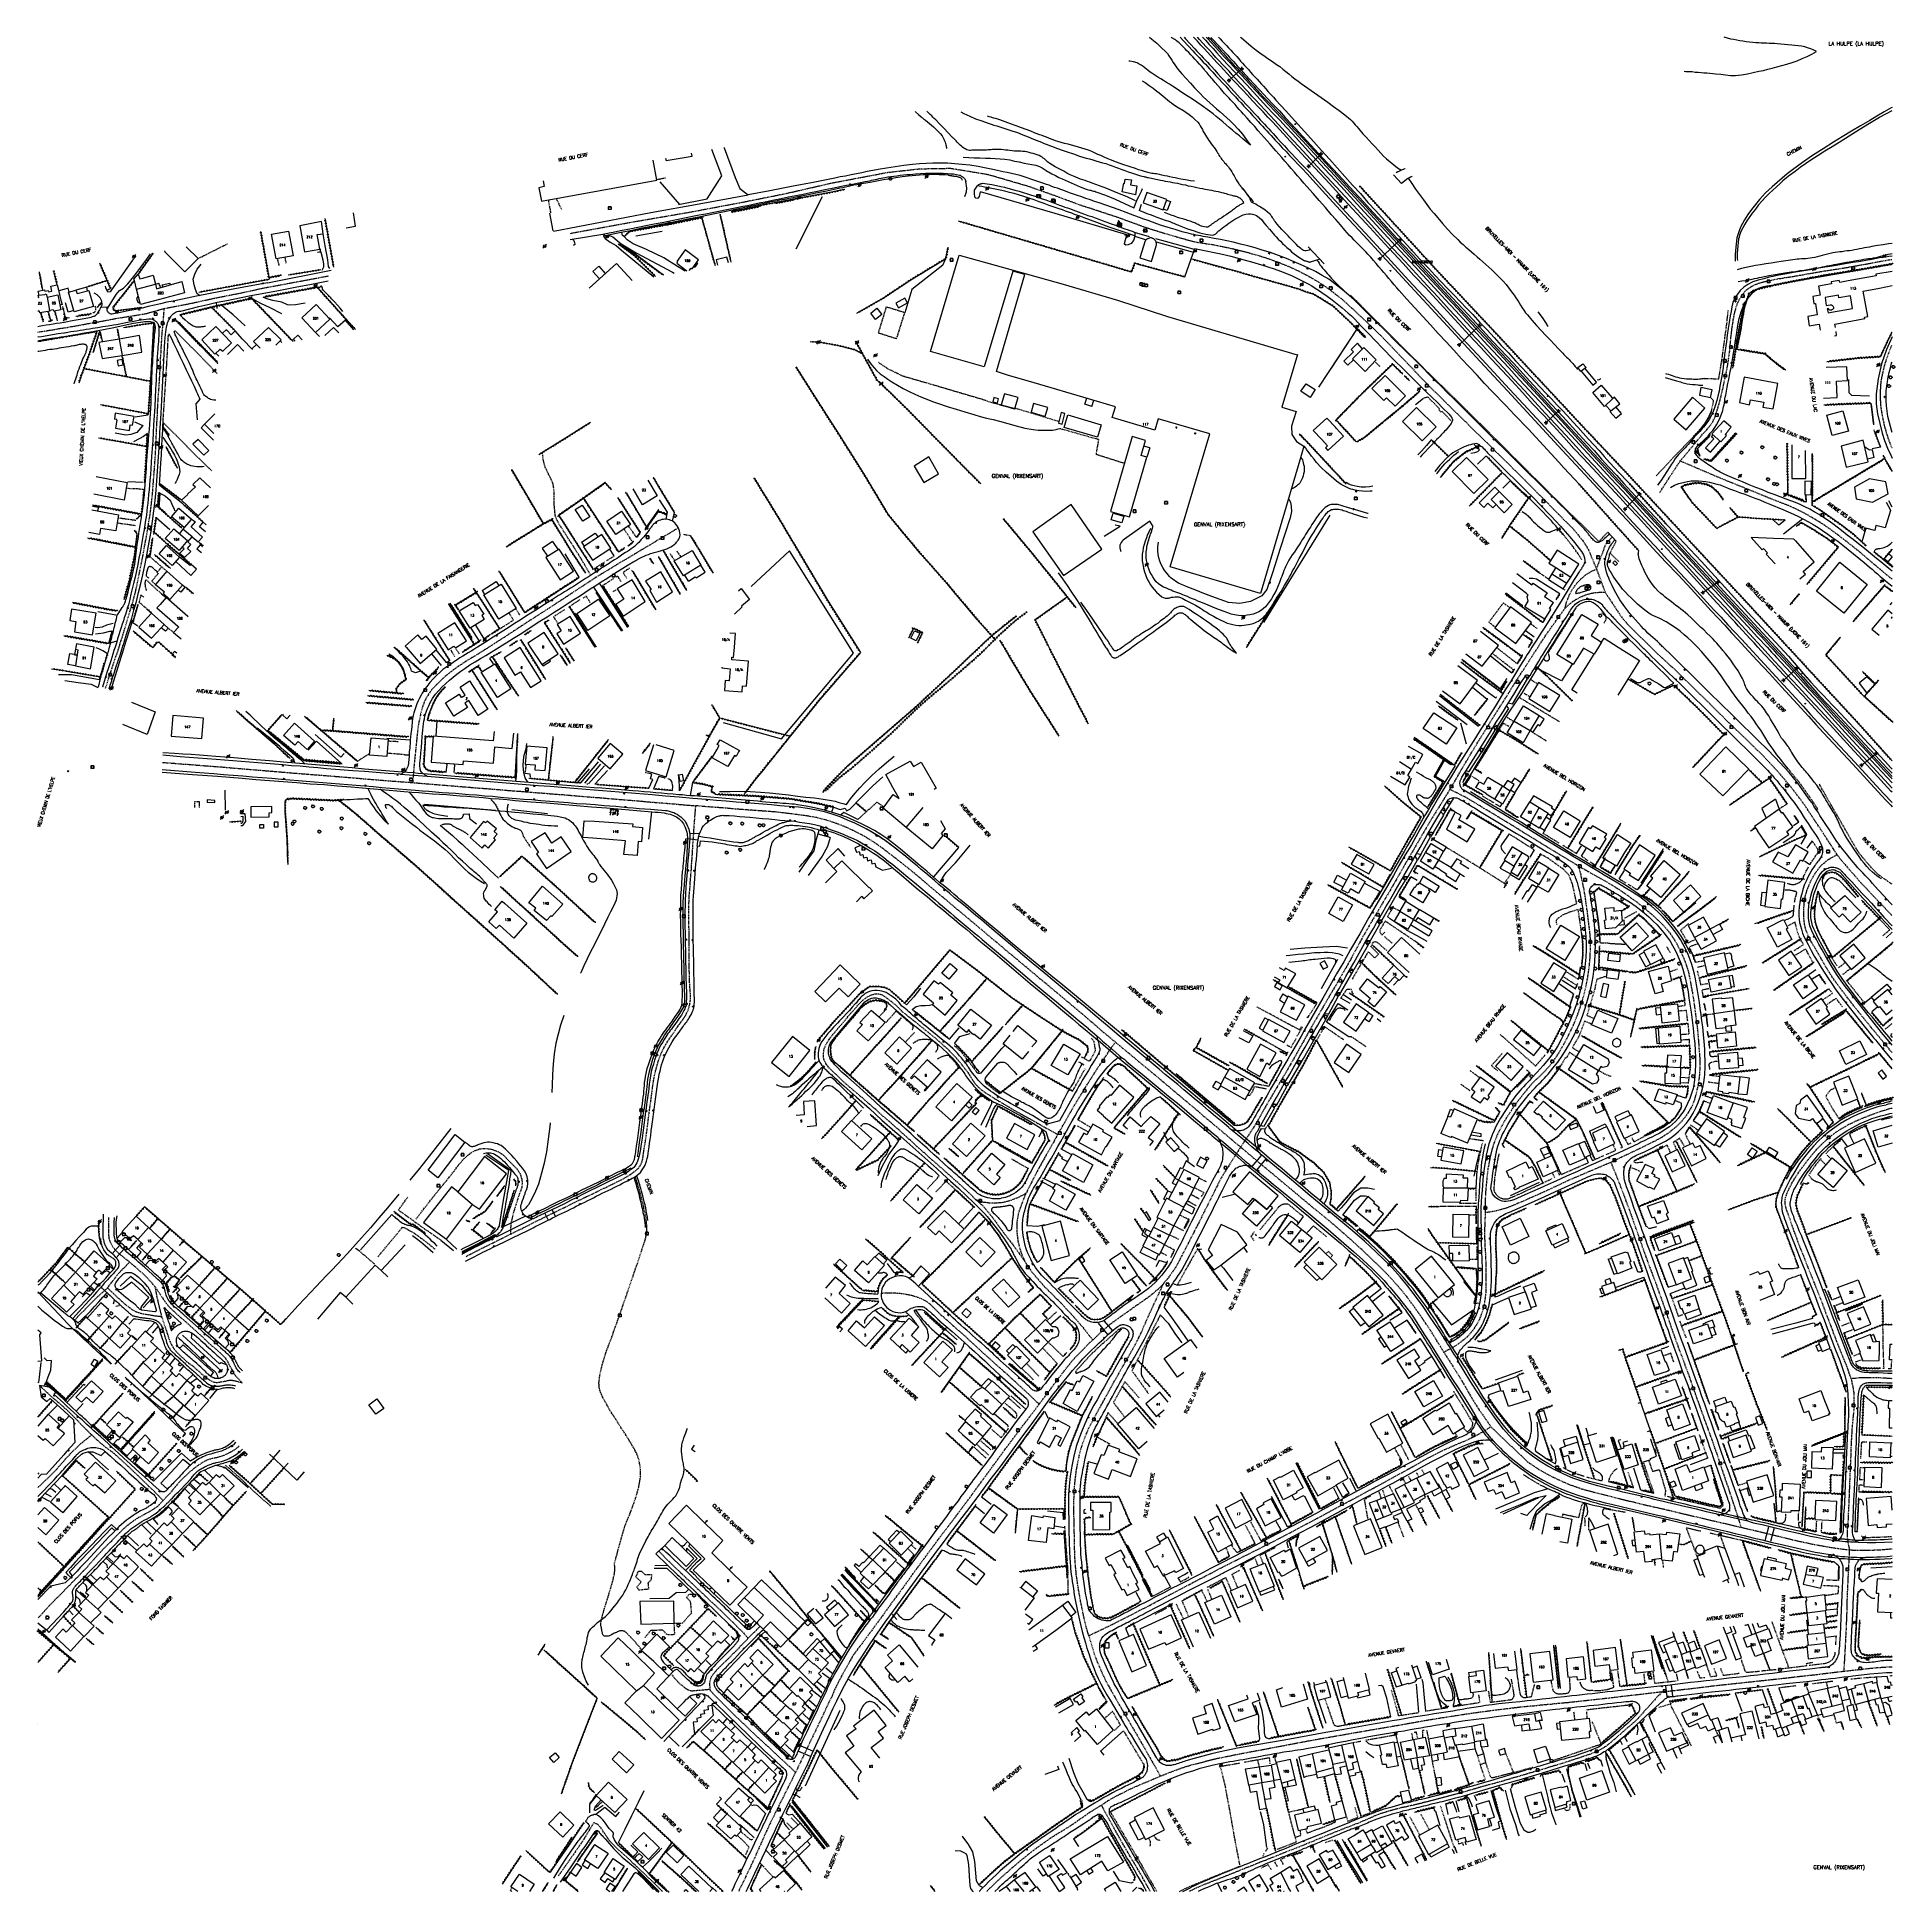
# Model space of a CAD drawing. Header units: millimetres. Extents: x 159000 to 160002, y 156999 to 158000.
import ezdxf
from ezdxf.enums import TextEntityAlignment as Align

# ---------------------------------------------------------------- set-up
doc = ezdxf.new("R2010")
doc.units = ezdxf.units.MM
doc.linetypes.add('DASHED', pattern=[0.75, 0.5, -0.25])
doc.layers.get('0').update_dxf_attribs({"linetype": 'CONTINUOUS'})
for name, color, linetype in [('W0001', 6, 'DASHED'), ('W0004', 5, 'CONTINUOUS'), ('W0006', 2, 'CONTINUOUS'), ('W0008', 7, 'CONTINUOUS'), ('W0010', 4, 'CONTINUOUS'), ('W0014', 7, 'CONTINUOUS'), ('W0015', 2, 'CONTINUOUS'), ('W0016', 2, 'CONTINUOUS'), ('W0017', 7, 'CONTINUOUS'), ('W0020', 2, 'CONTINUOUS'), ('W0051', 7, 'CONTINUOUS'), ('W0070', 7, 'DASHED'), ('W0071', 7, 'CONTINUOUS'), ('W0101', 7, 'CONTINUOUS'), ('W0104', 1, 'CONTINUOUS'), ('W0112', 1, 'DASHED'), ('W0120', 7, 'CONTINUOUS'), ('W0211', 2, 'CONTINUOUS'), ('W0214', 2, 'CONTINUOUS'), ('W0220', 5, 'DASHED'), ('W0300', 7, 'CONTINUOUS'), ('W0303', 7, 'CONTINUOUS'), ('W0310', 3, 'CONTINUOUS'), ('W0322', 7, 'CONTINUOUS'), ('W0323', 7, 'CONTINUOUS'), ('W0330', 7, 'CONTINUOUS'), ('W0333', 7, 'CONTINUOUS'), ('W0401', 7, 'CONTINUOUS'), ('W0420', 7, 'CONTINUOUS'), ('W0438', 7, 'CONTINUOUS'), ('W0439', 7, 'CONTINUOUS'), ('W0473', 7, 'CONTINUOUS'), ('W0510', 5, 'CONTINUOUS'), ('W0515', 5, 'CONTINUOUS'), ('W0610', 7, 'CONTINUOUS'), ('W0611', 7, 'CONTINUOUS'), ('W0700', 7, 'CONTINUOUS'), ('W0850', 7, 'CONTINUOUS'), ('W0980', 7, 'CONTINUOUS'), ('W0984', 7, 'CONTINUOUS'), ('W0989', 7, 'CONTINUOUS'), ('W0991', 7, 'CONTINUOUS'), ('W1102', 7, 'CONTINUOUS')]:
    doc.layers.add(name, color=color, linetype=linetype)
doc.styles.get("Standard").update_dxf_attribs({"font": 'romans.shx', "width": 0.85})

# ---------------------------------------------------------------- blocks, each defined once
blk = doc.blocks.new('T401')
for p, q in [((-0.3, 0.3), (0, 0.3)), ((-0.3, -0.25), (-0.3, 0.3)), ((-0.3, 0.15), (0, 0.15)), ((-0.3, 0), (0, 0)), ((0, 0.3), (0, -0.25)), ((-0.3, -0.15), (0, -0.15)), ((-0.3, -0.25), (-0.3, -0.3)), ((-0.3, -0.3), (0, -0.3)), ((0, -0.3), (0, -0.25))]:
    blk.add_line(p, q)
blk = doc.blocks.new('T420')
for p, q in [((0.7, 0.7), (-0.8, 0.7)), ((-0.8, 0.7), (-0.8, -0.8)), ((0.7, 0.7), (0.7, -0.8)), ((0.7, -0.8), (-0.8, -0.8))]:
    blk.add_line(p, q)
blk.add_ellipse((0, 0), major_axis=(-0.53, 0.53), ratio=1, start_param=3.926991, end_param=10.210176)
blk = doc.blocks.new('T473')
for p, q in [((-0.166667, 0.166667), (0.166667, -0.166667)), ((-0.166667, -0.166667), (0.166667, 0.166667)), ((0.500001, 0.500001), (1.000002, 1.000002)), ((-1.000002, -1.000002), (-0.500001, -0.500001))]:
    blk.add_line(p, q)
blk.add_ellipse((0, 0), major_axis=(0.471405, 0.471405), ratio=1, start_param=5.4977871438, end_param=11.780972451)
blk = doc.blocks.new('T300')
for p, q in [((-0.8, 0.5), (-0.9, 0.3)), ((-0.9, 0.3), (-0.9, 0.2)), ((-0.9, 0.2), (-0.7, 0.1)), ((-0.7, 0.6), (-0.8, 0.5)), ((-0.8, -0.1), (-0.7, 0.1)), ((-0.6, 0.7), (-0.7, 0.6)), ((-0.7, 0.1), (-0.7, 0.1)), ((-0.5, 0.7), (-0.6, 0.7)), ((-0.3, 0.6), (-0.5, 0.7)), ((-0.3, 0.6), (-0.2, 0.7)), ((-0.2, 0.6), (-0.3, 0.6)), ((-0.2, 0.7), (-0.1, 0.8)), ((-0.1, 0.8), (0.1, 0.8)), ((0.1, 0.8), (0.2, 0.7)), ((0.2, 0.7), (0.3, 0.6)), ((0.3, 0.6), (0.4, 0.5)), ((0.5, 0.5), (0.3, 0.5)), ((0.4, 0.5), (0.4, 0.5)), ((0.6, 0.4), (0.5, 0.5)), ((0.6, 0.4), (0.7, 0.3)), ((0.7, 0.3), (0.7, 0.2)), ((0.7, 0.2), (0.7, 0.1)), ((0.7, 0.1), (0.7, -0.2)), ((-0.8, -0.2), (-0.8, -0.1)), ((-0.7, -0.3), (-0.8, -0.2)), ((-0.8, -0.2), (-0.8, -0.2)), ((-0.7, -0.4), (-0.7, -0.3)), ((-0.5, -0.5), (-0.7, -0.4)), ((-0.4, -0.5), (-0.5, -0.5)), ((-0.4, -0.5), (-0.3, -0.5)), ((-0.3, -0.5), (-0.3, -0.4)), ((-0.3, -0.6), (-0.3, -0.5)), ((-0.3, -0.5), (-0.3, -0.5)), ((-0.2, -0.7), (-0.3, -0.6)), ((-0.1, -0.8), (-0.2, -0.7)), ((0.1, -0.8), (-0.1, -0.8)), ((0.2, -0.7), (0.1, -0.8)), ((0.3, -0.5), (0.2, -0.5)), ((0.3, -0.6), (0.2, -0.7)), ((0.2, -0.7), (0.2, -0.7)), ((0.5, -0.4), (0.3, -0.5)), ((0.3, -0.5), (0.3, -0.6)), ((0.3, -0.5), (0.3, -0.5)), ((0.6, -0.3), (0.5, -0.4)), ((0.7, -0.2), (0.6, -0.3)), ((0.6, -0.3), (0.6, -0.3))]:
    blk.add_line(p, q)
blk = doc.blocks.new('T610')
for p, q in [((-0.500001, 0), (-1.000002, 0)), ((0, 0.500001), (0, 1.000002)), ((0.500001, 0), (1.000002, 0)), ((0, -0.500001), (0, -1.000002))]:
    blk.add_line(p, q)
blk.add_ellipse((0, 0), major_axis=(-0.353554, 0.353554), ratio=1, start_param=3.926990817, end_param=10.2101761242)
blk = doc.blocks.new('T438')
for p, q in [((-0.4, 0.2), (0.4, 0.2)), ((-0.4, -0.2), (-0.4, 0.2)), ((0.15, 1.1), (-0.3, 1.1)), ((-0.3, 1.1), (-0.3, 0.5)), ((-0.3, 0.5), (0.15, 0.5)), ((0.3, 0.65), (0.3, 0.95)), ((0.4, 0.2), (0.4, -0.2))]:
    blk.add_line(p, q)
at = {"flags": 128}
for points in [[(-0.4, -0.2), (0.4, 0.2)], [(0.4, -0.2), (-0.4, -0.2)]]:
    blk.add_lwpolyline(points, dxfattribs=at)
for centre, major_axis, start_param, end_param in [((0.15, 0.95), (0.106, -0.106), 0.7853982, 2.3561945), ((0.15, 0.65), (0.106, 0.106), 3.9269908, 5.4977871)]:
    blk.add_ellipse(centre, major_axis=major_axis, ratio=1, start_param=start_param, end_param=end_param)
blk = doc.blocks.new('T850')
for p, q in [((-0.2, -0.1), (0, 0.3)), ((0, 0.3), (0.2, -0.1)), ((-0.2, -0.1), (0.2, -0.1))]:
    blk.add_line(p, q)
for major_axis in [(-0.106, 0.106), (-0.0354, 0.0354), (-0.0236, 0.0236)]:
    blk.add_ellipse((0, 0), major_axis=major_axis, ratio=1, start_param=3.926991, end_param=10.210176)
blk = doc.blocks.new('t310o')
at = {"color": 0, "linetype": 'Continuous'}
for centre, start, end in [((-0.5, 0.4), 216.8699, 323.1304), ((0.5, -0.4), 36.8699, 143.1303)]:
    blk.add_arc(centre, 0.625, start, end, dxfattribs=at)
blk = doc.blocks.new('t323o')
at = {"color": 0, "linetype": 'Continuous'}
for radius in [0.25, 0.15]:
    blk.add_circle((0, 0), radius, dxfattribs=at)
blk = doc.blocks.new('t322o')
at = {"color": 0, "linetype": 'Continuous'}
for radius in [0.25, 0.15]:
    blk.add_circle((0, 0), radius, dxfattribs=at)
blk = doc.blocks.new('t220o')
at = {"color": 0, "linetype": 'Continuous'}
for p, q in [((-0.25, 0.25), (0.25, 0.25)), ((-0.25, -0.25), (0.25, -0.25))]:
    blk.add_line(p, q, dxfattribs=at)

msp = doc.modelspace()

# ---------------------------------------------------------------- linework, layer by layer
at = {"layer": 'W0001'}
for points in [[(159287.3, 157894.2), (159319.4, 157900.1), (159319.4, 157900.1), (159350.8, 157905.5), (159378.6, 157910.7), (159403.6, 157915.7), (159428.4, 157921.4), (159458.4, 157927.1), (159475.6, 157929), (159492.3, 157929.3), (159512.4, 157926), (159534, 157919.7), (159548.2, 157914.7), (159563.6, 157909), (159568.2, 157907.6), (159572.7, 157906.1), (159577.3, 157904.6), (159581.8, 157903.1), (159584.3, 157902.2), (159586.7, 157901.3), (159589.2, 157900.4), (159591.7, 157899.5), (159594.1, 157898.6), (159596.6, 157897.7), (159599.1, 157896.9), (159601.6, 157896.1), (159607.4, 157894.3), (159613.3, 157892.6), (159619.2, 157890.9), (159625.2, 157889.4), (159625.2, 157889.4), (159633.8, 157888.1), (159642.3, 157886.4), (159650.7, 157884.4), (159659.1, 157882), (159664.4, 157880.3), (159669.6, 157878.4), (159674.8, 157876.3), (159679.8, 157874), (159684.4, 157871.6), (159689, 157869), (159693.4, 157866.2), (159697.6, 157863.2), (159703.6, 157858.5), (159709.2, 157853.4), (159714.7, 157848.2), (159720.2, 157843), (159724.1, 157839.2), (159727.9, 157835.3), (159731.7, 157831.4), (159735.5, 157827.4), (159739.3, 157823.4), (159743, 157819.5), (159746.8, 157815.5), (159750.6, 157811.6), (159754.5, 157807.8), (159758.4, 157803.9), (159762.3, 157800.1), (159766.2, 157796.3), (159770.1, 157792.5), (159774, 157788.6), (159777.9, 157784.8), (159781.8, 157781), (159788.5, 157774.4), (159795.2, 157767.8), (159801.9, 157761.2), (159808.5, 157754.5), (159811.5, 157751.5), (159814.5, 157748.5), (159817.4, 157745.5), (159820.4, 157742.5), (159822.7, 157740.1), (159825.1, 157737.8), (159827.5, 157735.4), (159829.7, 157732.9), (159831.5, 157730.6), (159833.3, 157728.3), (159834.9, 157725.9), (159836.4, 157723.4), (159840.6, 157713.2)], [(159885.8, 157771.4), (159896.5, 157784.3), (159898.2, 157786.3), (159900.1, 157788.3), (159901.8, 157790.3), (159903.3, 157792.6), (159904.4, 157794.8), (159905.2, 157797.1), (159905.9, 157799.4), (159906.6, 157801.7), (159907.4, 157804.6), (159908.1, 157807.6), (159908.8, 157810.5), (159909.4, 157813.5), (159910.1, 157816.8), (159910.8, 157820), (159911.4, 157823.3), (159911.9, 157826.6), (159912.2, 157828.8), (159912.5, 157831.1), (159912.7, 157833.3), (159912.9, 157835.6), (159913.1, 157837.8), (159913.4, 157840), (159913.6, 157842.3), (159914, 157844.5), (159914.3, 157846.8), (159914.7, 157849.2), (159915.2, 157851.5), (159915.8, 157853.8), (159916.3, 157855.3), (159916.9, 157856.8), (159917.6, 157858.2), (159918.3, 157859.6), (159919.1, 157860.7), (159919.9, 157861.8), (159920.7, 157862.8), (159921.7, 157863.8), (159922.8, 157864.6), (159923.9, 157865.4), (159925.1, 157866), (159926.3, 157866.6), (159929.1, 157867.6), (159932.1, 157868.4), (159935.1, 157869), (159938, 157869.6), (159939, 157869.8), (159940.1, 157869.9), (159941.1, 157870.1), (159942.1, 157870.3), (159943.1, 157870.4), (159944.2, 157870.6), (159945.2, 157870.7), (159946.2, 157870.9), (159948.2, 157871.2), (159950.1, 157871.6), (159952, 157871.9), (159954, 157872.3), (159955.9, 157872.6), (159957.8, 157872.9), (159959.8, 157873.3), (159961.7, 157873.6), (159963.6, 157873.9), (159965.6, 157874.2), (159967.5, 157874.5), (159969.5, 157874.8), (159971.4, 157875.1), (159973.3, 157875.4), (159975.3, 157875.7), (159977.2, 157876.1), (159980.3, 157876.6), (159983.3, 157877.2), (159986.4, 157877.7), (159989.4, 157878.3), (159992.4, 157878.9), (159995.5, 157879.4), (159998.6, 157880), (160000, 157880.2)], [(159068.3, 157853.7), (159081.5, 157856.2), (159095.1, 157859.2), (159109.4, 157862), (159121.6, 157864.7), (159146, 157869.2), (159156.9, 157871.3)], [(159014, 157843.2), (159016, 157843.5), (159018, 157843.9), (159020, 157844.2), (159022.1, 157844.6), (159027.1, 157845.5), (159032.2, 157846.4), (159037.2, 157847.3), (159042.2, 157848.3), (159058.3, 157850.9), (159068.3, 157853.7)], [(159043.9, 157671), (159044, 157671.4), (159044.1, 157671.7), (159044.2, 157672.1), (159044.3, 157672.5), (159045.5, 157676.3), (159046.7, 157680.1), (159047.8, 157683.9), (159049, 157687.7), (159049.8, 157690.6), (159050.7, 157693.4), (159051.5, 157696.2), (159052.3, 157699.1), (159053, 157702), (159053.6, 157704.9), (159054.2, 157707.8), (159054.8, 157710.8), (159055.7, 157715.2), (159056.6, 157719.6), (159057.4, 157724), (159058.2, 157728.4), (159059.1, 157733.1), (159059.8, 157737.8), (159060.6, 157742.5), (159061.2, 157747.2), (159061.9, 157753.7), (159062.4, 157760.2), (159062.9, 157766.7), (159063.4, 157773.2), (159063.5, 157775.7), (159063.7, 157778.3), (159063.8, 157780.9), (159063.9, 157783.4), (159064, 157786), (159064.1, 157788.5), (159064.2, 157791.1), (159064.4, 157793.6), (159064.6, 157797), (159064.7, 157800.3), (159064.9, 157803.7), (159065.1, 157807), (159065.4, 157810.4), (159065.6, 157813.7), (159065.8, 157817.1), (159066, 157820.4), (159066.1, 157822.7), (159066.2, 157825), (159066.3, 157827.3), (159066.5, 157829.6), (159066.6, 157831.9), (159066.7, 157834.2), (159066.9, 157836.5), (159067, 157838.7), (159068.3, 157853.7)], [(159000, 157840.9), (159001, 157841.1), (159003.6, 157841.5), (159006.2, 157841.9), (159008.8, 157842.3), (159011.4, 157842.8), (159014, 157843.2)], [(160000, 157778.3), (160000, 157778.3), (159998.4, 157782.5), (159997, 157786.8), (159996, 157790.4), (159995.2, 157794.1), (159994.5, 157797.9), (159994, 157801.7), (159993.9, 157803.5), (159993.8, 157805.3), (159993.8, 157807.1), (159993.8, 157808.9), (159993.9, 157810.7), (159994, 157812.5), (159994.2, 157814.3), (159994.5, 157816.1), (159995.4, 157820.6), (159996.6, 157824.9), (159998.1, 157829.2), (159999.7, 157833.4), (160000, 157834)], [(159874.7, 157754.4), (159876.5, 157757.2), (159878.3, 157760), (159880.1, 157762.8), (159881.9, 157765.6), (159885.8, 157771.4)], [(160000, 157707.7), (159995.6, 157711.3), (159993.5, 157713.1), (159991.4, 157714.8), (159989.3, 157716.6), (159987.2, 157718.4), (159985.1, 157720.2), (159983, 157722), (159980.8, 157723.8), (159978.7, 157725.5), (159975, 157728.4), (159971.3, 157731.2), (159967.6, 157734), (159963.7, 157736.7), (159960.8, 157738.6), (159957.7, 157740.4), (159954.7, 157742.2), (159951.6, 157743.9), (159949.5, 157744.9), (159947.4, 157745.9), (159945.3, 157746.9), (159943.1, 157747.8), (159943.2, 157747.7), (159937.9, 157749.8), (159932.6, 157751.9), (159927.3, 157754.1), (159922.1, 157756.2), (159917.9, 157757.9), (159913.7, 157759.6), (159909.5, 157761.3), (159905.4, 157763), (159885.8, 157771.4)], [(159345.2, 157735.2), (159340.3, 157732.2), (159335.3, 157729.3), (159330.4, 157726.3), (159325.5, 157723.4), (159319.7, 157719.9), (159313.9, 157716.5), (159308.2, 157713), (159302.4, 157709.5), (159299.1, 157707.4), (159295.8, 157705.2), (159292.5, 157703.1), (159289.2, 157700.9), (159285.9, 157698.7), (159282.6, 157696.5), (159279.3, 157694.4), (159276, 157692.2), (159271.9, 157689.6), (159267.8, 157686.9), (159263.7, 157684.3), (159259.6, 157681.6), (159255.6, 157679), (159251.5, 157676.3), (159247.4, 157673.7), (159243.3, 157671)], [(159840.6, 157713.2), (159845.8, 157726.9), (159846.6, 157727.8), (159847.4, 157728.7), (159848.2, 157729.5), (159849.1, 157730.4)], [(159823.7, 157692.1), (159824.6, 157695.8), (159826.1, 157699.3), (159827.9, 157702.6), (159830.2, 157705.7), (159832.4, 157708), (159834.9, 157710.1), (159837.7, 157711.8), (159840.6, 157713.2)], [(159840.6, 157713.2), (159845.4, 157700.4)], [(159845.4, 157700.4), (159842.6, 157700.5), (159839.9, 157700.3), (159837.2, 157699.8), (159834.6, 157699), (159831.6, 157697.8), (159828.8, 157696.2), (159826.1, 157694.3), (159823.7, 157692.1)], [(159845.4, 157700.4), (159854.1, 157687.3), (159857.4, 157683.4), (159860.9, 157679.8), (159864.5, 157676.3), (159868.1, 157672.8), (159868.6, 157672.3), (159869, 157671.9), (159869.5, 157671.4), (159869.9, 157671)], [(159809.1, 157671), (159810.2, 157672.8), (159811.4, 157674.6), (159812.6, 157676.4), (159813.8, 157678.2), (159823.7, 157692.1)], [(159036.5, 157648.9), (159036.5, 157648.9), (159037.7, 157652.1), (159038.2, 157654), (159038.8, 157655.8), (159039.4, 157657.7), (159040, 157659.4), (159040.5, 157661), (159041.1, 157662.7), (159041.6, 157664.3), (159042.2, 157666), (159042.8, 157667.7), (159043.3, 157669.3), (159043.9, 157671)], [(159243.3, 157671), (159243, 157670.8), (159242.6, 157670.5), (159242.3, 157670.3), (159241.9, 157670.1), (159236.8, 157666.9), (159231.6, 157663.8), (159226.5, 157660.5), (159221.7, 157656.9), (159218.4, 157654.1), (159215.3, 157651.1), (159212.4, 157647.9), (159209.9, 157644.3), (159208.4, 157641.3), (159207.3, 157638.2), (159206.5, 157635), (159205.8, 157631.8), (159205.2, 157628.7), (159204.8, 157625.6), (159204.5, 157622.5), (159204.2, 157619.4), (159203.8, 157615.6), (159203.4, 157611.7), (159203, 157607.9), (159202.7, 157604.1), (159202.6, 157602.5), (159202.4, 157601), (159202.3, 157599.5), (159202.2, 157598)], [(159761.6, 157594.3), (159764.8, 157599.7), (159767.9, 157605.2), (159771.2, 157610.7), (159774.4, 157616.1), (159777.6, 157621.3), (159780.9, 157626.6), (159784.1, 157631.8), (159787.4, 157637), (159790.4, 157641.8), (159793.4, 157646.5), (159796.3, 157651.2), (159799.3, 157655.9), (159801.8, 157659.7), (159804.2, 157663.5), (159806.6, 157667.2), (159809.1, 157671)], [(159970.4, 157559.1), (159968.2, 157562.5), (159966, 157565.9), (159963.8, 157569.3), (159961.6, 157572.7), (159958.8, 157576.9), (159956, 157581.1), (159953.2, 157585.4), (159950.2, 157589.5), (159947, 157593.7), (159943.6, 157597.9), (159940.2, 157601.9), (159936.6, 157605.9), (159931.2, 157611.7), (159925.6, 157617.2), (159919.9, 157622.7), (159914.2, 157628.2), (159907.5, 157634.8), (159900.9, 157641.4), (159894.2, 157647.9), (159887.5, 157654.4), (159885.4, 157656.5), (159883.2, 157658.6), (159880.9, 157660.7), (159878.7, 157662.7), (159876.5, 157664.8), (159874.3, 157666.8), (159872.1, 157668.9), (159869.9, 157671)], [(159067.3, 157608.9), (159068.2, 157608.8), (159072.7, 157608.5), (159077.2, 157608.1), (159081.7, 157607.8), (159086.2, 157607.4), (159099.3, 157606.4), (159112.4, 157605.3), (159125.5, 157604.2), (159138.7, 157603.1), (159145, 157602.6), (159151.3, 157602.1), (159157.6, 157601.6), (159163.9, 157601.1), (159170.2, 157600.6), (159176.5, 157600), (159182.8, 157599.5), (159189.1, 157599), (159202.2, 157598)], [(159202.2, 157598), (159237.4, 157595.1), (159243.1, 157594.7), (159248.9, 157594.2), (159254.6, 157593.7), (159260.3, 157593.3), (159266, 157592.8), (159271.7, 157592.4), (159277.4, 157591.9), (159283.1, 157591.5), (159293.5, 157590.6), (159303.8, 157589.8), (159314.1, 157588.9), (159324.5, 157588.1), (159328.3, 157587.7), (159332.1, 157587.4), (159335.9, 157587.1), (159339.7, 157586.8), (159343.5, 157586.5), (159347.3, 157586.1), (159351.1, 157585.8), (159354.9, 157585.5)], [(159761.6, 157594.3), (159759, 157590.2), (159756.5, 157586.1), (159753.9, 157582), (159751.4, 157577.9), (159748.2, 157572.5), (159745, 157567.1), (159741.9, 157561.6), (159738.7, 157556.2), (159737.6, 157554.3), (159736.6, 157552.5), (159735.5, 157550.6), (159734.5, 157548.8), (159733.4, 157547), (159732.4, 157545.1), (159731.3, 157543.3), (159730.2, 157541.4), (159728.5, 157538.4), (159726.7, 157535.4), (159724.9, 157532.4), (159723.1, 157529.3), (159721.3, 157526.3), (159719.5, 157523.3), (159717.7, 157520.2), (159716, 157517.2), (159714.7, 157515), (159713.5, 157512.7), (159712.3, 157510.5), (159711.1, 157508.2), (159709.8, 157506), (159708.6, 157503.7), (159707.4, 157501.5), (159706.1, 157499.2), (159704.8, 157496.9), (159703.5, 157494.6), (159702.1, 157492.3), (159700.8, 157490), (159699.5, 157487.7), (159698.1, 157485.4), (159696.8, 157483.2), (159695.4, 157480.9), (159692.8, 157476.3), (159690.1, 157471.7), (159687.5, 157467.2), (159684.9, 157462.6), (159683.9, 157460.8), (159682.9, 157459), (159681.9, 157457.2), (159680.9, 157455.4), (159679.9, 157453.6), (159678.9, 157451.8), (159677.9, 157450), (159676.9, 157448.2), (159675.4, 157445.7), (159674, 157443.3), (159672.6, 157440.8), (159671.1, 157438.4), (159669.7, 157436), (159668.2, 157433.5), (159666.8, 157431.1), (159665.3, 157428.6), (159663, 157424.7), (159660.7, 157420.7), (159658.5, 157416.7), (159656.2, 157412.7), (159648.7, 157401.4)], [(159831.1, 157552.9), (159813.1, 157563.8), (159810.2, 157565.6), (159807.3, 157567.4), (159804.4, 157569.2), (159801.5, 157570.9), (159798.7, 157572.7), (159795.8, 157574.5), (159792.9, 157576.3), (159790, 157578), (159785, 157581.1), (159779.9, 157584.1), (159774.9, 157587.2), (159769.8, 157590.2), (159761.6, 157594.3)], [(159255, 157354.5), (159261.3, 157357.6), (159264.7, 157359.3), (159268.2, 157361.1), (159271.7, 157362.8), (159275.1, 157364.5), (159278.6, 157366.2), (159282.1, 157367.9), (159285.5, 157369.6), (159289, 157371.3), (159291.2, 157372.4), (159293.4, 157373.4), (159295.5, 157374.5), (159297.7, 157375.5), (159299.9, 157376.5), (159302.1, 157377.6), (159304.2, 157378.7), (159306.4, 157379.7), (159309.7, 157381.3), (159313, 157382.9), (159316.2, 157384.6), (159319.4, 157386.5), (159320.9, 157387.6), (159322.4, 157388.6), (159323.8, 157389.9), (159324.9, 157391.4), (159326, 157393.8), (159326.5, 157396.3), (159326.8, 157398.9), (159327.2, 157401.3), (159327.7, 157404.5), (159328.2, 157407.6), (159328.6, 157410.8), (159329, 157413.9), (159329.4, 157417.1), (159329.8, 157420.2), (159330.2, 157423.4), (159330.7, 157426.5), (159331.2, 157430.4), (159331.7, 157434.4), (159332.3, 157438.3), (159333.1, 157442.2), (159333.9, 157445.1), (159334.8, 157448.1), (159335.8, 157450.9), (159337, 157453.7), (159338.7, 157456.8), (159340.6, 157459.7), (159342.6, 157462.6), (159344.5, 157465.5), (159345.2, 157466.5), (159345.9, 157467.5), (159346.7, 157468.5), (159347.4, 157469.5), (159348.1, 157470.5), (159348.8, 157471.6), (159349.5, 157472.6), (159350, 157473.8), (159350.7, 157475.2), (159351.2, 157476.7), (159351.6, 157478.2), (159351.9, 157479.8), (159352.1, 157482.5), (159351.9, 157485.3), (159351.7, 157488.1), (159351.5, 157490.9), (159351.4, 157496.4), (159351.4, 157501.8), (159351.4, 157507.3), (159351.3, 157512.8), (159351.3, 157515.3), (159351.3, 157517.8), (159351.2, 157520.3), (159351.2, 157522.8), (159351.1, 157525.3), (159351.1, 157527.8), (159351.1, 157530.3), (159351.2, 157532.8), (159351.3, 157535.1), (159351.4, 157537.3), (159351.6, 157539.6), (159351.8, 157541.9), (159351.9, 157544.1), (159352.1, 157546.4), (159352.3, 157548.7), (159352.5, 157550.9), (159352.6, 157553.4), (159352.8, 157555.8), (159353, 157558.3), (159353.1, 157560.7), (159353.3, 157563.2), (159353.4, 157565.6), (159353.6, 157568.1), (159353.8, 157570.5), (159354, 157574.2), (159354.3, 157578), (159354.6, 157581.7), (159354.9, 157585.5)], [(159581.2, 157458), (159574.3, 157463.7), (159569.7, 157467.7), (159565.1, 157471.7), (159560.4, 157475.6), (159555.8, 157479.5), (159552.7, 157482.1), (159549.7, 157484.6), (159546.6, 157487.2), (159543.6, 157489.7), (159540.5, 157492.2), (159537.5, 157494.8), (159534.5, 157497.3), (159531.4, 157499.8), (159528.3, 157502.5), (159525.1, 157505.1), (159522, 157507.7), (159518.9, 157510.4), (159515.7, 157513), (159512.6, 157515.6), (159509.5, 157518.3), (159506.3, 157520.9), (159500.5, 157525.8), (159494.6, 157530.7), (159488.8, 157535.6), (159482.9, 157540.5), (159478.5, 157544.3), (159474.1, 157548), (159469.6, 157551.7), (159465.1, 157555.3), (159460.4, 157558.9), (159455.7, 157562.5), (159450.9, 157565.9), (159445.9, 157569), (159440.9, 157571.6), (159435.8, 157574), (159430.6, 157576), (159425.3, 157577.8), (159420.1, 157579.1), (159414.8, 157580), (159409.5, 157580.7), (159404.2, 157581.4), (159397.2, 157582.2), (159390.3, 157582.7), (159383.3, 157583.2), (159376.4, 157583.7), (159371, 157584.2), (159365.6, 157584.6), (159360.3, 157585), (159354.9, 157585.5)], [(160000, 157452.4), (159996.7, 157456.4), (159995.1, 157458.3), (159993.5, 157460.3), (159991.9, 157462.2), (159990.3, 157464.1), (159988.7, 157466), (159987.1, 157468), (159985.5, 157469.9), (159983.9, 157471.9), (159979.9, 157476.9), (159976, 157482), (159972.1, 157487.1), (159968.3, 157492.3), (159966.2, 157495.5), (159964.2, 157498.8), (159962.3, 157502.2), (159960.4, 157505.5), (159958.5, 157508.7), (159956.5, 157512), (159954.8, 157515.3), (159953.5, 157518.8), (159952.8, 157521.8), (159952.5, 157524.8), (159952.4, 157527.8), (159952.5, 157530.8), (159952.6, 157532.1), (159952.7, 157533.4), (159952.9, 157534.7), (159953.1, 157536), (159953.4, 157537.3), (159953.8, 157538.6), (159954.1, 157539.8), (159954.6, 157541.1), (159955.9, 157544.2), (159957.4, 157547.2), (159959.2, 157550), (159961.3, 157552.7), (159963.3, 157554.6), (159965.5, 157556.4), (159967.9, 157557.8), (159970.4, 157559.1)], [(159970.4, 157559.1), (159972.6, 157556.2), (159975, 157553.4), (159977.4, 157550.6), (159979.8, 157547.9), (159983.1, 157544.1), (159986.6, 157540.4), (159990, 157536.8), (159993.5, 157533.1), (159996.5, 157529.9), (159999.6, 157526.7), (160000, 157526.3)], [(159780.7, 157366.1), (159780.7, 157369.7), (159780.8, 157373.4), (159781, 157377.1), (159781.3, 157380.7), (159781.6, 157383.8), (159781.9, 157386.9), (159782.3, 157390), (159782.9, 157393.1), (159783.4, 157396), (159784.1, 157398.9), (159784.9, 157401.8), (159785.8, 157404.6), (159787.3, 157408.2), (159789, 157411.6), (159790.8, 157415), (159792.8, 157418.2), (159795.4, 157422.2), (159798.2, 157426.1), (159801.1, 157429.9), (159804.1, 157433.5), (159805.6, 157435.3), (159807.2, 157436.9), (159808.8, 157438.5), (159810.5, 157440.1), (159812.1, 157441.7), (159813.7, 157443.4), (159815.3, 157445.1), (159816.7, 157446.9), (159819.1, 157450.2), (159821.2, 157453.7), (159823.2, 157457.2), (159825.1, 157460.8), (159827, 157464.7), (159828.8, 157468.6), (159830.4, 157472.6), (159831.8, 157476.7), (159833.2, 157481.1), (159834.4, 157485.6), (159835.4, 157490.1), (159836.2, 157494.7), (159836.5, 157496.9), (159836.8, 157499.2), (159837, 157501.5), (159837.2, 157503.8), (159837.3, 157506.1), (159837.4, 157508.4), (159837.4, 157510.7), (159837.4, 157513), (159837.2, 157515.9), (159836.9, 157518.8), (159836.5, 157521.6), (159836.2, 157524.5), (159835.7, 157528.5), (159835.1, 157532.4), (159834.6, 157536.4), (159833.9, 157540.3), (159833.3, 157543.5), (159832.6, 157546.6), (159831.9, 157549.8), (159831.1, 157552.9)], [(159831.1, 157552.9), (159846.2, 157544.4), (159849.2, 157542.6), (159852.2, 157540.7), (159855.1, 157538.8), (159858, 157536.7), (159862.3, 157533.6), (159866.4, 157530.3), (159870.5, 157526.9), (159874.4, 157523.3), (159876.4, 157521.3), (159878.3, 157519.2), (159880.2, 157516.9), (159881.8, 157514.6), (159884, 157510.9), (159886, 157507.1), (159887.7, 157503.2), (159889.2, 157499.1), (159890.2, 157495.9), (159890.9, 157492.6), (159891.5, 157489.3), (159892.1, 157486), (159892.9, 157481.5), (159893.5, 157477), (159894.1, 157472.5), (159894.7, 157467.9), (159895.1, 157464.6), (159895.4, 157461.3), (159895.7, 157458), (159895.9, 157454.7), (159896.1, 157452.1), (159896.3, 157449.6), (159896.4, 157447), (159896.4, 157444.5), (159896.2, 157441.7), (159896, 157438.9), (159895.6, 157436), (159895.1, 157433.3), (159894.3, 157430.1), (159893.4, 157426.9), (159892.2, 157423.7), (159890.6, 157420.8), (159888.4, 157417.6), (159885.9, 157414.6), (159883.1, 157412), (159880.1, 157409.5), (159876.3, 157406.9), (159872.2, 157404.7), (159868, 157402.6), (159863.9, 157400.6), (159848.4, 157393.2)], [(159505.8, 157373.2), (159503.2, 157375.8), (159500.5, 157378.3), (159497.8, 157380.8), (159495.1, 157383.2), (159493.3, 157384.8), (159491.6, 157386.4), (159489.8, 157387.9), (159488.1, 157389.5), (159486.3, 157391), (159484.5, 157392.6), (159482.8, 157394.1), (159481, 157395.7), (159478.9, 157397.6), (159476.8, 157399.4), (159474.7, 157401.3), (159472.7, 157403.2), (159470.6, 157405.1), (159468.5, 157406.9), (159466.4, 157408.8), (159464.3, 157410.7), (159462.3, 157412.5), (159460.2, 157414.4), (159458.1, 157416.2), (159456, 157418), (159454, 157419.8), (159451.9, 157421.7), (159449.8, 157423.5), (159447.7, 157425.3), (159443.4, 157429.1), (159439, 157432.8), (159434.7, 157436.5), (159430.6, 157440.5), (159428.8, 157442.2), (159426.9, 157444), (159425.3, 157446), (159424.1, 157448.3), (159423.9, 157449.1), (159423.7, 157449.9), (159423.7, 157450.7), (159423.7, 157451.5), (159423.8, 157452.2), (159423.9, 157453), (159424, 157453.7), (159424.2, 157454.5), (159424.7, 157455.8), (159425.3, 157457.1), (159426.1, 157458.3), (159426.8, 157459.5), (159428.1, 157461.3), (159429.5, 157462.9), (159430.9, 157464.6), (159432.3, 157466.2), (159434.3, 157468.6), (159436.3, 157471), (159438.4, 157473.4), (159440.5, 157475.8), (159442, 157477.5), (159443.5, 157479.2), (159445.2, 157480.8), (159447.1, 157482.2), (159448.5, 157483), (159449.9, 157483.6), (159451.5, 157484), (159453.2, 157484.1), (159454.9, 157483.7), (159456.5, 157482.8), (159457.9, 157481.8), (159459.2, 157480.8), (159461, 157479.4), (159462.8, 157477.9), (159464.5, 157476.3), (159466, 157474.6), (159468.5, 157472.7), (159471, 157470.7), (159473.5, 157468.8), (159475.9, 157466.8), (159479, 157464.3), (159482, 157461.9), (159485.1, 157459.3), (159488, 157456.7), (159489.7, 157455.2), (159491.4, 157453.6), (159493, 157451.9), (159494.6, 157450.3), (159496.3, 157448.3), (159498, 157446.3), (159499.6, 157444.2), (159501.2, 157442.2), (159501.9, 157441.1), (159502.6, 157440.1), (159503.3, 157439), (159503.9, 157438), (159504.6, 157436.9), (159505.3, 157435.9), (159506.1, 157434.9), (159507, 157434), (159508.9, 157432.3), (159511, 157430.8), (159513.2, 157429.4), (159515.4, 157428), (159518.2, 157426.3), (159521.1, 157424.6), (159523.9, 157422.9), (159526.8, 157421.2), (159530.2, 157419.3), (159533.5, 157417.5), (159536.9, 157415.6), (159540.2, 157413.7), (159542.7, 157412.3), (159545.2, 157410.9), (159547.6, 157409.6), (159550.1, 157408.2)], [(159550.1, 157408.2), (159557.5, 157421.1), (159559.3, 157424.3), (159561.2, 157427.4), (159563.1, 157430.5), (159565, 157433.6), (159567.2, 157437.1), (159569.4, 157440.5), (159571.6, 157444), (159573.9, 157447.4), (159575.7, 157450.1), (159577.5, 157452.7), (159579.3, 157455.4), (159581.2, 157458)], [(159648.7, 157401.4), (159643.9, 157405.4), (159639.1, 157409.5), (159634.3, 157413.5), (159629.5, 157417.5), (159623.1, 157423), (159616.6, 157428.4), (159610.1, 157433.9), (159603.7, 157439.3), (159581.2, 157458)], [(159978, 157276.5), (159976.9, 157279.5), (159976.3, 157281.3), (159975.7, 157283.2), (159975, 157285), (159974.2, 157286.7), (159973.5, 157288.5), (159972.7, 157290.3), (159972, 157292.1), (159971.3, 157293.9), (159970.4, 157296.1), (159969.6, 157298.4), (159968.7, 157300.6), (159967.9, 157302.9), (159967, 157305.2), (159966.1, 157307.4), (159965.3, 157309.7), (159964.4, 157311.9), (159962.9, 157316), (159961.3, 157320.1), (159959.7, 157324.2), (159958.1, 157328.2), (159957.1, 157330.8), (159956, 157333.4), (159955, 157336), (159953.9, 157338.6), (159952.9, 157341.2), (159951.9, 157343.8), (159950.8, 157346.4), (159949.8, 157349), (159948.6, 157352.4), (159947.3, 157355.8), (159946.1, 157359.1), (159945, 157362.5), (159944.2, 157364.8), (159943.3, 157367.1), (159942.6, 157369.5), (159942.3, 157372), (159942.4, 157373.1), (159942.6, 157374.2), (159942.9, 157375.2), (159943.3, 157376.2), (159943.7, 157377.2), (159944.1, 157378.1), (159944.6, 157379.1), (159945, 157380), (159946.7, 157383.2), (159948.6, 157386.2), (159950.6, 157389.1), (159952.7, 157392), (159954.9, 157394.8), (159957.1, 157397.6), (159959.5, 157400.3), (159962, 157402.8), (159964.5, 157405.1), (159967, 157407.3), (159969.7, 157409.4), (159972.5, 157411.2), (159976.8, 157413.7), (159981.4, 157415.9), (159986, 157417.8), (159990.7, 157419.6), (159994.7, 157421), (159998.8, 157422.2), (160000, 157422.5)], [(159204, 157362.6), (159208.3, 157368.2), (159212.7, 157373.8), (159217.2, 157379.4), (159221.7, 157384.9), (159224.4, 157388.3), (159227, 157391.8), (159229.9, 157395.2), (159233.3, 157398.1), (159234.8, 157399), (159236.5, 157399.8), (159238.3, 157400.4), (159240.1, 157400.7), (159242.4, 157400.6), (159244.6, 157400.3), (159246.7, 157399.6), (159248.7, 157398.7), (159250.6, 157397.5), (159252.2, 157396), (159253.7, 157394.4), (159255.2, 157392.9), (159256.5, 157391.5), (159257.9, 157390.2), (159259.1, 157388.7), (159260.1, 157387.1), (159260.6, 157385.7), (159261, 157384.3), (159261.2, 157382.8), (159261.2, 157381.3), (159261, 157379.6), (159260.5, 157378), (159259.8, 157376.4), (159259.3, 157374.8), (159259, 157373.9), (159258.8, 157373.1), (159258.5, 157372.3), (159258.2, 157371.4), (159258, 157370.6), (159257.7, 157369.8), (159257.4, 157368.9), (159257.2, 157368.1), (159256.6, 157366.2), (159256.1, 157364.2), (159255.6, 157362.3), (159255.2, 157360.3), (159255.1, 157358.9), (159255, 157357.4), (159255, 157356), (159255, 157354.5)], [(159550.1, 157408.2), (159547.9, 157404.2), (159544.9, 157399), (159542, 157393.8), (159539.1, 157388.6), (159536.4, 157383.3), (159533, 157376.5)], [(159648.7, 157401.4), (159639.3, 157386.6), (159638.1, 157384.5), (159637, 157382.4), (159636, 157380.3), (159634.9, 157378.2), (159633.9, 157376.1), (159632.8, 157374), (159631.8, 157371.9), (159630.7, 157369.7), (159628.7, 157365.8), (159626.8, 157361.9), (159624.8, 157358), (159622.8, 157354.1), (159620.9, 157350.4), (159619, 157346.7), (159617.1, 157343.1), (159615.2, 157339.4), (159613.5, 157336.3), (159611.5, 157333.4), (159609.5, 157330.6), (159607.2, 157327.9)], [(159758.4, 157290.7), (159750.9, 157302.9), (159746.8, 157308.9), (159742.6, 157314.9), (159738.3, 157320.8), (159733.6, 157326.4), (159727.4, 157333.3), (159720.8, 157339.8), (159714, 157346.2), (159707.1, 157352.4), (159700.8, 157358), (159694.3, 157363.5), (159687.7, 157368.8), (159681.2, 157374.2), (159677.4, 157377.4), (159673.7, 157380.5), (159669.9, 157383.7), (159666.2, 157386.8), (159662.4, 157389.9), (159658.6, 157393.1), (159654.9, 157396.2), (159651.1, 157399.4), (159650.5, 157399.9), (159649.9, 157400.4), (159649.3, 157400.9), (159648.7, 157401.4)], [(159848.4, 157393.2), (159825.7, 157383.5), (159822.7, 157382.1), (159819.7, 157380.7), (159816.7, 157379.3), (159813.7, 157377.9), (159810.7, 157376.5), (159807.6, 157375.1), (159804.6, 157373.8), (159801.6, 157372.4), (159798.4, 157371.1), (159795.1, 157369.7), (159791.9, 157368.5), (159788.6, 157367.5), (159786.6, 157367), (159784.6, 157366.6), (159782.7, 157366.3), (159780.7, 157366.1)], [(159848.4, 157393.2), (159853.4, 157380.7), (159855, 157376.5), (159856.5, 157372.4), (159858.1, 157368.2), (159859.6, 157364), (159860.5, 157361.3), (159861.5, 157358.6), (159862.5, 157355.8), (159863.4, 157353.1), (159864.4, 157350.4), (159865.3, 157347.7), (159866.3, 157344.9), (159867.3, 157342.2), (159868.3, 157339.4), (159869.3, 157336.6), (159870.4, 157333.9), (159871.4, 157331.1), (159872.5, 157328.3), (159873.5, 157325.5), (159874.5, 157322.7), (159875.5, 157319.9), (159876.4, 157317.4), (159877.3, 157314.9), (159878.2, 157312.4), (159879, 157309.9), (159879.9, 157307.3), (159880.7, 157304.8), (159881.6, 157302.3), (159882.5, 157299.8), (159883.5, 157297), (159884.5, 157294.2), (159885.5, 157291.4), (159886.6, 157288.7), (159887.6, 157285.9), (159888.6, 157283.1), (159889.7, 157280.3), (159890.7, 157277.5), (159891.5, 157275.2), (159892.3, 157272.9), (159893.1, 157270.6), (159893.9, 157268.3), (159894.7, 157266), (159895.6, 157263.6), (159896.4, 157261.3), (159897.2, 157259), (159898.1, 157256.6), (159898.9, 157254.3), (159899.8, 157251.9), (159900.7, 157249.5), (159901.5, 157247.1), (159902.4, 157244.7), (159903.3, 157242.3), (159904.1, 157239.9), (159904.9, 157237.7), (159905.7, 157235.5), (159906.4, 157233.3), (159907.1, 157231), (159907.9, 157228.8), (159908.6, 157226.6), (159909.4, 157224.3), (159910.1, 157222.1), (159910.7, 157220.3), (159911.4, 157218.5), (159912, 157216.7), (159912.6, 157214.8), (159913.2, 157213), (159913.8, 157211.2), (159914.4, 157209.4), (159915, 157207.6), (159915.9, 157204.8), (159916.8, 157202), (159917.7, 157199.2), (159918.5, 157196.4)], [(159533, 157376.5), (159531.8, 157375.7), (159530.5, 157375.1), (159529.2, 157374.4), (159527.9, 157373.9), (159525.9, 157373.1), (159524, 157372.4), (159521.9, 157371.8), (159519.8, 157371.4), (159517.4, 157371.2), (159515, 157371.1), (159512.6, 157371.3), (159510.2, 157371.6), (159509.1, 157371.9), (159508, 157372.2), (159506.9, 157372.7), (159505.8, 157373.2)], [(159505.8, 157373.2), (159507.4, 157371.8), (159508.9, 157370.4), (159510.4, 157368.9), (159511.8, 157367.3), (159513.4, 157365.3), (159515, 157363.3), (159516.5, 157361.3), (159518, 157359.2), (159518.5, 157358.5), (159519, 157357.8), (159519.5, 157357.1), (159520.1, 157356.4), (159520.6, 157355.7), (159521.1, 157355), (159521.6, 157354.3), (159522.2, 157353.6), (159522.6, 157353.1), (159523, 157352.5), (159523.4, 157351.9), (159523.9, 157351.4), (159524.3, 157350.8), (159524.7, 157350.3), (159525.2, 157349.7), (159525.6, 157349.2), (159532.5, 157339.6)], [(159532.5, 157339.6), (159531, 157343), (159529.8, 157346.5), (159528.9, 157350.1), (159528.4, 157353.8), (159528.2, 157355.4), (159528.2, 157357), (159528.2, 157358.6), (159528.2, 157360.2), (159528.4, 157361.9), (159528.6, 157363.5), (159528.9, 157365), (159529.2, 157366.6), (159533, 157376.5)], [(159049.5, 157339.4), (159044.8, 157343.2), (159043.8, 157344.1), (159042.8, 157345), (159041.8, 157346), (159040.9, 157347.1), (159040.3, 157348), (159039.7, 157349), (159039.3, 157350), (159038.9, 157351), (159038.6, 157352), (159038.5, 157353), (159038.4, 157354), (159038.3, 157355), (159038.3, 157356.9), (159038.4, 157358.8), (159038.4, 157363.4), (159038.4, 157363.4)], [(159780.7, 157366.1), (159780.5, 157363.2), (159780.4, 157360.4), (159780.3, 157357.5), (159780.3, 157354.7), (159780.3, 157352.1), (159780.4, 157349.6), (159780.5, 157347.1), (159780.7, 157344.5), (159780.8, 157342), (159780.9, 157339.4), (159781, 157336.9), (159781, 157334.4), (159781, 157330.5), (159781, 157326.7), (159780.9, 157322.9), (159780.4, 157319), (159780, 157316.4), (159779.3, 157313.7), (159778.5, 157311.1), (159777.5, 157308.6), (159776.5, 157306.5), (159775.2, 157304.5), (159773.9, 157302.6), (159772.4, 157300.7), (159770.8, 157299), (159769, 157297.5), (159767.2, 157296.1), (159765.3, 157294.7), (159764.1, 157293.9), (159762.8, 157293.2), (159761.6, 157292.5), (159760.3, 157291.9), (159758.4, 157290.7)], [(159183.4, 157342.2), (159196.8, 157358.3), (159197.9, 157357.8), (159199, 157357.3), (159200.1, 157356.7), (159201.1, 157356.1), (159203, 157355), (159204.7, 157353.8), (159206.5, 157352.5), (159208.2, 157351.2), (159210.1, 157349.8), (159211.9, 157348.3), (159213.7, 157346.8), (159214.4, 157346.3)], [(159231.1, 157342.5), (159236.9, 157345.5), (159255, 157354.5)], [(159037.7, 157325.5), (159038, 157326), (159038.4, 157326.5), (159038.8, 157327.1), (159039.2, 157327.6), (159039.6, 157328.1), (159040, 157328.6), (159040.4, 157329.1), (159040.8, 157329.6), (159041.6, 157330.7), (159042.5, 157331.9), (159043.4, 157333), (159044.3, 157334), (159044.6, 157334.4), (159044.9, 157334.7), (159045.2, 157335), (159045.5, 157335.3), (159045.8, 157335.6), (159046.1, 157335.9), (159046.5, 157336.2), (159046.8, 157336.5), (159047.5, 157337.2), (159048.1, 157338), (159048.8, 157338.7), (159049.5, 157339.4)], [(159063.2, 157326.3), (159058.6, 157331.3), (159057, 157332.9), (159055.3, 157334.4), (159053.6, 157335.9), (159051.9, 157337.4), (159049.5, 157339.4)], [(159532.5, 157339.6), (159534.2, 157336.7), (159536.2, 157334), (159538.3, 157331.5), (159540.5, 157329), (159542, 157327.2), (159543.6, 157325.5), (159545.3, 157323.8), (159546.9, 157322.2), (159548.6, 157320.5), (159550.3, 157318.9), (159551.9, 157317.2), (159553.5, 157315.5), (159555.4, 157313.5), (159557.3, 157311.4), (159559.2, 157309.4), (159561, 157307.3), (159563.1, 157304.8), (159565.1, 157302.4), (159567, 157299.9), (159569, 157297.4)], [(159037.7, 157325.5), (159035.9, 157323.9), (159034.2, 157322.4), (159032.5, 157320.8), (159030.8, 157319.2), (159028.1, 157316.6), (159025.5, 157313.9), (159022.9, 157311.3), (159020.3, 157308.5)], [(159066.8, 157309.9), (159065, 157310.1), (159063.3, 157310.3), (159061.5, 157310.6), (159059.7, 157310.9), (159058.4, 157311.1), (159057.1, 157311.3), (159055.7, 157311.6), (159054.4, 157312), (159053.6, 157312.3), (159052.9, 157312.6), (159052.2, 157313), (159051.4, 157313.4), (159049.5, 157314.8), (159047.6, 157316.3), (159045.7, 157317.9), (159043.9, 157319.5), (159042.3, 157321), (159040.8, 157322.4), (159039.2, 157323.9), (159037.7, 157325.5)], [(159063.2, 157326.3), (159068.6, 157318.1), (159069.3, 157317.2), (159070.1, 157316.2), (159070.9, 157315.3), (159071.7, 157314.4), (159073, 157313.2), (159074.3, 157312), (159075.7, 157310.8), (159077, 157309.6), (159078.4, 157308.4), (159079.7, 157307.3), (159081.1, 157306.1), (159082.4, 157304.9), (159084.9, 157302.6), (159087.4, 157300.4), (159089.8, 157298.1), (159092.2, 157295.7), (159094.5, 157293.8), (159096.8, 157291.9), (159099, 157289.9), (159101.1, 157287.7), (159101.5, 157287.1), (159101.9, 157286.5), (159102.3, 157285.9), (159102.6, 157285.3), (159102.9, 157284.7), (159103.2, 157284), (159103.6, 157283.4), (159103.9, 157282.8), (159104.6, 157281.6), (159105.2, 157280.4), (159105.9, 157279.2), (159106.7, 157278), (159110.2, 157274.3)], [(159063.2, 157326.3), (159063.6, 157324.1), (159064, 157321.9), (159064.4, 157319.7), (159064.9, 157317.6), (159066.8, 157309.9)], [(159455.3, 157322.7), (159457.4, 157322.8), (159459.4, 157322.9), (159461.5, 157322.9), (159463.6, 157322.7), (159465.9, 157322.5), (159468.3, 157322.1), (159470.5, 157321.7), (159472.8, 157321), (159474.6, 157320.4), (159476.4, 157319.7), (159478.1, 157318.9), (159479.7, 157317.9), (159480.6, 157317.3), (159481.4, 157316.6), (159482.1, 157315.9), (159482.9, 157315.1), (159483.6, 157314.4), (159484.3, 157313.6), (159485, 157312.9), (159485.8, 157312.2), (159487.3, 157310.8), (159488.9, 157309.4), (159490.4, 157308), (159492, 157306.6), (159493.6, 157305.2), (159495.2, 157303.8), (159496.7, 157302.4), (159498.3, 157301), (159499.9, 157299.6), (159501.4, 157298.2), (159503, 157296.7), (159504.6, 157295.3), (159506.1, 157293.9), (159507.7, 157292.4), (159509.2, 157291), (159510.8, 157289.6), (159512.9, 157287.7), (159514.9, 157285.9), (159517, 157284), (159519, 157282.2), (159521.1, 157280.4), (159523.2, 157278.5), (159525.2, 157276.7), (159527.3, 157274.8), (159530.5, 157271.8), (159533.7, 157268.8), (159536.9, 157265.8), (159540.1, 157262.8)], [(159560.1, 157171), (159560.1, 157171.7), (159560, 157172.5), (159559.9, 157173.2), (159559.8, 157174), (159559.4, 157179.2), (159559.2, 157184.4), (159559.1, 157189.7), (159559, 157194.9), (159558.9, 157199.7), (159558.8, 157204.5), (159558.8, 157209.3), (159558.9, 157214.1), (159559.1, 157216.3), (159559.2, 157218.5), (159559.4, 157220.7), (159559.6, 157222.9), (159559.9, 157225), (159560.2, 157227.2), (159560.6, 157229.4), (159561, 157231.6), (159561.7, 157235), (159562.6, 157238.5), (159563.7, 157241.9), (159564.9, 157245.3), (159566.7, 157249.5), (159568.8, 157253.6), (159571, 157257.6), (159573.2, 157261.6), (159575.6, 157266), (159578, 157270.3), (159580.4, 157274.7), (159582.9, 157279), (159584.1, 157281.3), (159585.4, 157283.5), (159586.7, 157285.8), (159588, 157288), (159589.3, 157290.2), (159590.6, 157292.5), (159591.8, 157294.8), (159593, 157297.1), (159594.8, 157300.6), (159596.4, 157304.3), (159598, 157307.9), (159599.6, 157311.6), (159607.2, 157327.9)], [(159607.2, 157327.9), (159605.9, 157326.4), (159604.4, 157325), (159602.8, 157323.6), (159601.3, 157322.3), (159600.2, 157321.4), (159599.1, 157320.6), (159597.9, 157319.7), (159596.8, 157318.9), (159595.6, 157318.1), (159594.4, 157317.3), (159593.3, 157316.5), (159592.1, 157315.7), (159588.5, 157313.1), (159584.9, 157310.6), (159581.3, 157308), (159577.7, 157305.3), (159575.5, 157303.4), (159573.2, 157301.4), (159571.1, 157299.4), (159569, 157297.4)], [(159066.8, 157309.9), (159069.7, 157301.4), (159069.9, 157300.7), (159070.1, 157300), (159070.4, 157299.3), (159070.6, 157298.6), (159070.8, 157297.9), (159071, 157297.2), (159071.3, 157296.5), (159071.6, 157295.9), (159072.2, 157294.7), (159072.9, 157293.6), (159073.6, 157292.5), (159074.4, 157291.5), (159076.6, 157289.2), (159079, 157287), (159081.4, 157284.9), (159084, 157283.1), (159085.4, 157281.7), (159086.8, 157280.5), (159088.2, 157279.2), (159089.7, 157278), (159090.9, 157277.1), (159092.2, 157276.1), (159093.5, 157275.3), (159095, 157274.7), (159096.3, 157274.5), (159097.7, 157274.6), (159099, 157274.9), (159100.2, 157275), (159100.7, 157275.1), (159101.3, 157275.2), (159101.8, 157275.3), (159102.3, 157275.5), (159102.8, 157275.6), (159103.3, 157275.7), (159103.8, 157275.7), (159104.3, 157275.7), (159104.8, 157275.7), (159105.3, 157275.6), (159105.8, 157275.5), (159106.3, 157275.4), (159107.3, 157275.2), (159108.2, 157274.9), (159109.2, 157274.6), (159110.2, 157274.3)], [(159540.1, 157262.8), (159544.1, 157268.1), (159547.4, 157272.5), (159550.8, 157277.1), (159554.2, 157281.5), (159557.7, 157285.9), (159560.4, 157288.9), (159563.2, 157291.8), (159566, 157294.6), (159569, 157297.4)], [(159758.4, 157290.7), (159766.5, 157277.9), (159770, 157272), (159773.4, 157266), (159777, 157260.2), (159781, 157254.6), (159783.7, 157250.6)], [(159014, 157261.2), (159013.2, 157261.9), (159012.4, 157262.6), (159011.6, 157263.3), (159010.7, 157264), (159009.9, 157264.7), (159009.1, 157265.4), (159008.3, 157266.1), (159007.5, 157266.8), (159006.1, 157268), (159004.8, 157269.2), (159003.5, 157270.5), (159002.1, 157271.7)], [(159978, 157276.5), (159979.3, 157269.6), (159979.5, 157266.5), (159979.5, 157263.3), (159979.4, 157260.2), (159979.1, 157257), (159978.8, 157253.9), (159978.5, 157250.8), (159978.3, 157247.7), (159978.1, 157244.6), (159978, 157242.5), (159977.9, 157240.4), (159977.8, 157238.3), (159977.8, 157236.2), (159977.7, 157234.1), (159977.6, 157232.1), (159977.5, 157230), (159977.4, 157227.9), (159977.3, 157224.4), (159977.1, 157221), (159977, 157217.5), (159976.9, 157214.1), (159976.7, 157210.6), (159976.6, 157207.2), (159976.4, 157203.7), (159976.3, 157200.3), (159976.1, 157197.9), (159975.9, 157195.6), (159975.8, 157193.2), (159975.9, 157190.8), (159976.1, 157189.2), (159976.3, 157187.5), (159976.7, 157185.8), (159977.2, 157184.2)], [(160000, 157276.5), (159999.2, 157276.6), (159997.4, 157276.7), (159995.5, 157276.8), (159993.7, 157276.9), (159991.9, 157276.9), (159990.1, 157277), (159988.2, 157277), (159986.4, 157277), (159984.3, 157277), (159982.2, 157276.9), (159980.1, 157276.7), (159978, 157276.5)], [(159029.1, 157246.2), (159028.5, 157246.8), (159027.8, 157247.4), (159027.2, 157248.1), (159026.6, 157248.7), (159025.9, 157249.3), (159025.3, 157250), (159024.7, 157250.6), (159024, 157251.2), (159023.1, 157252.1), (159022.3, 157253), (159021.4, 157254), (159020.5, 157254.9), (159019.6, 157255.8), (159018.7, 157256.7), (159017.8, 157257.6), (159016.9, 157258.5), (159016.2, 157259.2), (159015.5, 157259.9), (159014.7, 157260.5), (159014, 157261.2)], [(159471.8, 157171), (159474, 157174), (159476.2, 157177), (159478.4, 157180), (159480.6, 157183), (159483.1, 157186.4), (159485.6, 157189.8), (159488.2, 157193.2), (159490.8, 157196.6), (159493.3, 157199.9), (159495.9, 157203.3), (159498.4, 157206.7), (159501, 157210.1), (159504, 157214.2), (159506.9, 157218.2), (159509.9, 157222.3), (159512.9, 157226.4), (159515.9, 157230.5), (159518.8, 157234.5), (159521.8, 157238.6), (159524.8, 157242.6), (159540.1, 157262.8)], [(159631.5, 157171), (159634.1, 157172.3), (159636.6, 157173.7), (159639.2, 157175), (159641.8, 157176.3), (159644.5, 157177.7), (159647.1, 157179), (159649.8, 157180.4), (159652.5, 157181.7), (159655.2, 157183.1), (159657.9, 157184.4), (159660.6, 157185.8), (159663.3, 157187.2), (159669.8, 157190.5), (159676.3, 157193.9), (159682.8, 157197.4), (159689.2, 157200.8), (159694.8, 157203.8), (159700.4, 157206.8), (159706, 157209.8), (159711.6, 157212.8), (159716.8, 157215.6), (159722, 157218.4), (159727.2, 157221.2), (159732.4, 157224.1), (159735.5, 157225.7), (159738.5, 157227.4), (159741.6, 157229.1), (159744.6, 157230.8), (159747.6, 157232.5), (159750.7, 157234.2), (159753.8, 157235.8), (159756.9, 157237.4), (159759.2, 157238.5), (159761.5, 157239.5), (159763.8, 157240.5), (159766.1, 157241.5), (159768.4, 157242.4), (159770.7, 157243.4), (159773, 157244.5), (159775.2, 157245.6), (159777.4, 157246.8), (159779.5, 157248), (159781.7, 157249.3), (159783.7, 157250.6)], [(159783.7, 157250.6), (159803.3, 157231.8), (159808.6, 157228.2), (159814.1, 157225), (159819.8, 157222.2), (159825.6, 157219.6), (159832.4, 157217.2), (159839.3, 157215.3), (159846.3, 157213.6), (159853.2, 157211.8), (159861.4, 157209.8), (159869.7, 157207.8), (159877.9, 157206), (159886.1, 157204), (159918.5, 157196.4)], [(159029.1, 157246.2), (159026.5, 157244.1), (159023.9, 157242), (159021.4, 157239.7), (159018.9, 157237.4), (159017.6, 157236.1), (159016.4, 157234.8), (159015.2, 157233.5), (159014, 157232.1)], [(159067.7, 157210.9), (159065.7, 157212.9), (159063.6, 157214.9), (159061.6, 157216.9), (159059.5, 157218.9), (159057.5, 157220.8), (159055.5, 157222.8), (159053.5, 157224.8), (159051.4, 157226.7), (159049.1, 157228.9), (159046.8, 157231), (159044.5, 157233.2), (159042.1, 157235.3), (159041, 157236.2), (159039.8, 157237.2), (159038.6, 157238.1), (159037.4, 157239), (159036.2, 157239.9), (159035.1, 157240.8), (159033.9, 157241.8), (159032.8, 157242.8), (159031.8, 157243.6), (159030.9, 157244.4), (159030, 157245.3), (159029.1, 157246.2)], [(159108.7, 157240.3), (159107.9, 157239.5), (159106.5, 157238.4), (159104.9, 157237.4), (159103.3, 157236.5), (159101.5, 157235.6), (159099.8, 157234.9), (159098.7, 157234.5), (159097.5, 157234.2), (159096.4, 157233.9), (159095.2, 157233.6), (159094, 157233.4), (159092.9, 157233.1), (159091.7, 157232.7), (159090.6, 157232.2), (159088.4, 157231), (159086.2, 157229.6), (159084.2, 157228), (159082.2, 157226.4), (159079.3, 157223.7), (159076.5, 157220.9), (159073.9, 157217.9), (159071.4, 157214.8), (159067.7, 157210.9)], [(159000, 157217.8), (159000.5, 157218.3), (159002.2, 157219.8), (159003.8, 157221.4), (159005.5, 157222.9), (159007.1, 157224.5), (159008.7, 157226.1), (159010.1, 157227.6), (159011.4, 157229.1), (159012.7, 157230.6), (159014, 157232.1)], [(159067.7, 157210.9), (159066.8, 157209.9), (159065.9, 157208.9), (159064.9, 157208), (159063.9, 157207.1), (159062.7, 157206.3), (159061.4, 157205.5), (159060.2, 157204.8), (159058.9, 157204.1), (159058.1, 157203.6), (159057.2, 157203.1), (159056.3, 157202.6), (159055.4, 157202.1), (159054.5, 157201.6), (159053.6, 157201.1), (159052.7, 157200.6), (159051.9, 157200), (159050.5, 157199), (159049.1, 157197.9), (159047.7, 157196.8), (159046.4, 157195.7), (159045.2, 157194.5), (159043.9, 157193.3), (159042.7, 157192), (159041.5, 157190.8), (159039.6, 157188.8), (159037.7, 157186.9), (159035.7, 157185), (159033.8, 157183), (159032.8, 157181.9), (159031.8, 157180.8), (159030.8, 157179.7), (159029.8, 157178.5), (159028.8, 157177.4), (159027.8, 157176.3), (159026.8, 157175.1), (159025.8, 157174), (159025.1, 157173.3), (159024.4, 157172.5), (159023.6, 157171.8), (159022.9, 157171)], [(159918.5, 157196.4), (159927.6, 157194.3), (159931.3, 157193.4), (159935, 157192.5), (159938.7, 157191.6), (159942.4, 157190.7), (159946.1, 157189.7), (159949.8, 157188.9), (159953.5, 157188.1), (159957.2, 157187.3), (159962.2, 157186.4), (159967.2, 157185.5), (159972.2, 157184.8), (159977.2, 157184.2)], [(159335.1, 157183.3), (159337.9, 157180.5), (159340.7, 157177.7), (159343.6, 157174.9), (159346.4, 157172.2), (159346.7, 157171.9), (159347, 157171.6), (159347.4, 157171.3), (159347.7, 157171)], [(159976.5, 157171), (159977.2, 157184.2)], [(159977.2, 157184.2), (159981.3, 157184), (159985.5, 157184), (159989.7, 157184.1), (159993.9, 157184.3), (159998.9, 157184.7), (160000, 157184.8)], [(159022.9, 157171), (159022.2, 157170.2), (159021.4, 157169.5), (159020.6, 157168.7), (159019.9, 157167.9), (159019.1, 157167.1), (159018.3, 157166.4), (159017.6, 157165.6), (159016.8, 157164.8), (159016.1, 157164.1), (159015.4, 157163.4), (159014.7, 157162.7), (159014, 157162)], [(159347.7, 157171), (159349.4, 157169.3), (159351.2, 157167.7), (159352.9, 157166.1), (159354.6, 157164.4), (159356.4, 157162.8), (159358.1, 157161.1), (159359.8, 157159.5), (159361.6, 157157.8), (159364.9, 157154.7), (159368.2, 157151.6), (159371.4, 157148.4), (159374.7, 157145.3), (159376.9, 157143.1), (159379, 157141), (159381.1, 157138.8), (159383.2, 157136.6)], [(159471.8, 157171), (159469.1, 157167.2), (159466.3, 157163.4), (159463.5, 157159.6), (159460.7, 157155.8), (159455.6, 157148.7), (159450.4, 157141.6), (159445.2, 157134.6), (159439.9, 157127.6), (159437.8, 157123.9), (159435.7, 157120.1), (159433.6, 157116.4), (159431.7, 157112.6), (159430.8, 157110.8), (159429.9, 157109), (159429.1, 157107.2), (159428.4, 157105.4), (159426.4, 157101.4), (159424.5, 157097.3), (159422.6, 157093.3), (159420.7, 157089.3), (159408.7, 157064.2)], [(159566.8, 157137.9), (159565.5, 157142.6), (159564.3, 157147.4), (159563.3, 157152.2), (159562.3, 157157), (159561.7, 157160.5), (159561.1, 157164), (159560.6, 157167.5), (159560.1, 157171)], [(159566.8, 157137.9), (159579.5, 157144), (159584.4, 157146.5), (159589.4, 157149), (159594.4, 157151.6), (159599.3, 157154.1), (159604.9, 157157.1), (159610.5, 157160), (159616.2, 157163), (159621.8, 157165.9), (159623, 157166.6), (159624.2, 157167.2), (159625.4, 157167.8), (159626.6, 157168.5), (159627.9, 157169.1), (159629.1, 157169.7), (159630.3, 157170.4), (159631.5, 157171)], [(159974.1, 157118.8), (159974.5, 157124.5), (159974.8, 157130.1), (159975.1, 157135.8), (159975.4, 157141.5), (159975.5, 157144.1), (159975.6, 157146.8), (159975.7, 157149.4), (159975.8, 157152), (159975.8, 157154.7), (159975.9, 157157.3), (159976, 157160), (159976.1, 157162.6), (159976.2, 157164.7), (159976.3, 157166.8), (159976.4, 157168.9), (159976.5, 157171)], [(159014, 157162), (159012.1, 157160), (159010.2, 157158.1), (159008.3, 157156.2), (159006.4, 157154.2), (159004.6, 157152.2), (159002.8, 157150.3), (159001, 157148.3), (159000, 157147.2)], [(159383.2, 157136.6), (159385.8, 157139.2), (159386.7, 157140.1), (159387.7, 157141), (159388.6, 157141.9), (159389.5, 157142.8)], [(159383.2, 157136.6), (159382.7, 157136.1), (159381.5, 157134.8), (159380.2, 157133.5), (159378.9, 157132.2), (159377.7, 157130.9), (159376.4, 157129.6), (159375.1, 157128.3), (159373.9, 157127), (159372.6, 157125.7), (159371.7, 157124.8), (159370.8, 157123.9), (159369.9, 157123.1), (159369, 157122.2), (159368.1, 157121.3), (159367.2, 157120.4), (159366.3, 157119.5), (159365.5, 157118.6), (159364.8, 157117.7), (159364, 157116.8), (159363.4, 157115.9), (159362.9, 157114.9), (159362.6, 157114), (159362.4, 157113.2), (159362.3, 157112.3), (159362.3, 157111.4), (159362.5, 157109.1)], [(159566.8, 157137.9), (159569.8, 157128), (159571.1, 157124.5), (159572.6, 157121), (159574.1, 157117.6), (159575.7, 157114.2), (159577.5, 157110.8), (159579.4, 157107.4), (159581.4, 157104), (159583.3, 157100.6), (159584.5, 157098.5), (159585.7, 157096.4), (159586.9, 157094.4), (159588.2, 157092.3), (159589.4, 157090.2), (159590.6, 157088.1), (159591.8, 157086), (159593.1, 157083.9), (159605.5, 157062.1)], [(159875.9, 157107.6), (159899, 157110.3), (159902.7, 157110.8), (159906.4, 157111.2), (159910.1, 157111.6), (159913.8, 157112), (159917.6, 157112.4), (159921.3, 157112.8), (159925, 157113.2), (159928.7, 157113.6), (159936.1, 157114.4), (159943.6, 157115.2), (159951, 157116.1), (159958.4, 157116.9), (159974.1, 157118.8)], [(159974.1, 157118.8), (159987.7, 157120.3), (159991.9, 157120.7), (159996.2, 157121), (160000, 157121.2)], [(159341.9, 157117), (159343.4, 157115), (159345.1, 157113.2), (159346.9, 157111.5), (159348.8, 157110), (159349.5, 157109.5), (159350.3, 157109), (159351.1, 157108.6), (159351.9, 157108.4), (159352.9, 157108.2), (159353.9, 157108.3), (159354.9, 157108.4), (159355.9, 157108.5), (159357.6, 157108.6), (159359.2, 157108.8), (159360.9, 157108.9), (159362.5, 157109.1)], [(159362.5, 157109.1), (159362.6, 157108.4), (159365.8, 157105.1), (159369.1, 157101.7), (159372.4, 157098.4), (159375.8, 157095.1), (159380, 157091), (159384.2, 157087), (159388.5, 157083), (159392.8, 157079.1), (159408.7, 157064.2)], [(159875.9, 157107.6), (159862.7, 157106), (159854.6, 157105.1), (159846.4, 157104.1), (159838.2, 157103.2), (159830.1, 157102.3), (159825.4, 157101.8), (159820.8, 157101.4), (159816.1, 157100.9), (159811.5, 157100.5), (159806.8, 157100), (159802.1, 157099.6), (159797.5, 157099.1), (159792.8, 157098.5), (159784.6, 157097.5), (159776.3, 157096.4), (159768.1, 157095.2), (159759.8, 157093.9), (159750.2, 157092.4), (159740.7, 157090.7), (159731.1, 157089), (159721.5, 157087.4), (159709.5, 157085.3), (159697.5, 157083.2), (159685.5, 157081.1), (159673.5, 157078.8), (159660.8, 157076.4), (159648, 157074), (159635.2, 157071.4), (159622.6, 157068.2), (159618.2, 157066.9), (159614, 157065.4), (159609.7, 157063.8), (159605.5, 157062.1)], [(159875.9, 157107.6), (159874.1, 157105.6), (159872.2, 157103.6), (159870.4, 157101.6), (159868.6, 157099.6), (159867.2, 157098.1), (159865.9, 157096.6), (159864.6, 157095.1), (159863.3, 157093.5), (159860.6, 157091.1), (159857.8, 157088.6), (159855, 157086.2), (159852.2, 157083.7), (159850.6, 157082.3), (159848.9, 157080.9), (159847.2, 157079.4), (159845.4, 157078.1), (159844.2, 157077.3), (159842.9, 157076.6), (159841.6, 157075.9), (159840.3, 157075.2), (159837.4, 157074.1), (159834.5, 157073.1), (159831.6, 157072.1), (159828.7, 157071.2), (159825.4, 157070.1), (159822, 157069), (159818.7, 157068), (159815.3, 157067), (159811.6, 157065.8), (159807.9, 157064.8), (159804.3, 157063.7), (159800.6, 157062.6), (159797.8, 157061.8), (159794.9, 157061), (159792.1, 157060.1), (159789.3, 157059.3), (159787.7, 157058.9), (159786.2, 157058.4), (159784.6, 157058), (159783.1, 157057.6), (159781.5, 157057.2), (159779.9, 157056.7), (159778.4, 157056.3), (159776.8, 157055.9), (159775.3, 157055.4), (159773.8, 157055), (159772.3, 157054.6), (159770.8, 157054.1), (159769.3, 157053.7), (159767.8, 157053.3), (159766.3, 157052.9), (159764.8, 157052.4), (159762.1, 157051.7), (159759.4, 157051), (159756.7, 157050.3), (159754, 157049.6), (159751.3, 157048.9), (159748.6, 157048.2), (159745.9, 157047.5), (159743.2, 157046.8), (159742.2, 157046.6), (159741.2, 157046.4), (159740.2, 157046.2), (159739.2, 157045.9), (159738.2, 157045.7), (159737.2, 157045.5), (159736.2, 157045.3), (159735.2, 157045.1), (159733.5, 157044.6), (159731.8, 157044.2), (159730.1, 157043.7), (159728.4, 157043.2), (159727, 157042.8), (159725.7, 157042.4), (159724.3, 157042), (159723, 157041.5), (159722.4, 157041.2), (159721.7, 157041), (159721.1, 157040.7), (159720.4, 157040.4), (159719.8, 157040.1), (159719.2, 157039.8), (159718.5, 157039.6), (159717.9, 157039.3), (159716.4, 157038.6), (159714.9, 157038), (159713.4, 157037.4), (159711.9, 157036.7), (159711, 157036.4), (159710.2, 157036.1), (159709.3, 157035.7), (159708.5, 157035.4), (159707.6, 157035.1), (159706.8, 157034.7), (159705.9, 157034.4), (159705, 157034.1), (159702.1, 157032.9), (159699.1, 157031.7), (159696.1, 157030.5), (159693.1, 157029.3), (159691.3, 157028.5), (159689.5, 157027.8), (159687.7, 157027), (159685.9, 157026.3), (159684.1, 157025.6), (159682.3, 157024.8), (159680.5, 157024.1), (159678.7, 157023.4), (159676.9, 157022.7), (159675.1, 157022), (159673.4, 157021.3), (159671.6, 157020.6), (159669.9, 157019.9), (159668.1, 157019.2), (159666.4, 157018.5), (159664.6, 157017.8), (159661.9, 157016.7), (159659.2, 157015.7), (159656.6, 157014.6), (159653.9, 157013.5), (159652.8, 157013.1), (159651.7, 157012.7), (159650.7, 157012.2), (159649.6, 157011.8), (159648.6, 157011.4), (159647.5, 157011), (159646.4, 157010.5), (159645.4, 157010.1), (159644.1, 157009.6), (159642.8, 157009.1), (159641.6, 157008.6), (159640.3, 157008.1), (159639.1, 157007.6), (159637.8, 157007.1), (159636.6, 157006.6), (159635.3, 157006.1), (159632.4, 157005), (159629.6, 157003.9), (159626.7, 157002.7), (159623.9, 157001.4), (159621.6, 157000.3), (159621.1, 157000)], [(159408.7, 157064.2), (159396.1, 157039), (159394.7, 157036.1), (159393.3, 157033.1), (159392, 157030.2), (159390.7, 157027.2), (159389.3, 157024.2), (159388, 157021.3), (159386.7, 157018.3), (159385.3, 157015.3), (159384, 157012.5), (159382.6, 157009.7), (159381.3, 157006.8), (159379.9, 157004), (159378.5, 157001.2), (159378, 157000)], [(159605.5, 157062.1), (159591.5, 157056.2), (159588.1, 157054.6), (159584.7, 157052.9), (159581.4, 157051.2), (159578, 157049.4), (159573.7, 157046.5)], [(159573.7, 157046.5), (159567.5, 157042.7), (159566.1, 157041.8), (159564.8, 157040.8), (159563.4, 157039.9), (159562.1, 157038.9), (159560.7, 157038), (159559.4, 157037), (159558, 157036.1), (159556.7, 157035.2), (159555.3, 157034.3), (159553.9, 157033.5), (159552.6, 157032.6), (159551.2, 157031.8), (159549.8, 157031), (159548.4, 157030.1), (159547.1, 157029.3), (159545.7, 157028.4), (159543.3, 157026.7), (159540.9, 157025), (159538.6, 157023.3), (159536.2, 157021.5), (159533.9, 157019.7), (159531.6, 157017.8), (159529.3, 157016), (159527.1, 157014.1), (159524.8, 157012.1), (159522.5, 157010.1), (159520.2, 157008), (159518, 157006), (159515.8, 157003.9), (159513.5, 157001.7), (159511.8, 157000)], [(159600, 157000), (159599.2, 157001.5), (159598, 157003.6), (159596.8, 157005.8), (159596.1, 157007), (159595.4, 157008.2), (159594.8, 157009.4), (159594.1, 157010.6), (159593.4, 157011.7), (159592.7, 157012.9), (159592, 157014.1), (159591.3, 157015.3), (159589.1, 157018.9), (159587, 157022.6), (159584.9, 157026.2), (159582.8, 157029.9), (159580.5, 157034), (159578.2, 157038.2), (159575.9, 157042.3), (159573.7, 157046.5)], [(159337, 157000), (159336.6, 157000.4), (159335.2, 157001.7), (159333.9, 157003), (159332.5, 157004.4), (159331.2, 157005.7), (159329.8, 157007), (159328.4, 157008.3), (159327.2, 157009.5), (159326, 157010.6), (159324.8, 157011.8), (159323.5, 157013), (159322.3, 157014.1), (159321, 157015.3), (159319.8, 157016.5), (159318.6, 157017.6), (159316.1, 157019.9), (159313.6, 157022.1), (159311.2, 157024.4), (159308.9, 157026.8), (159308.4, 157027.4), (159307.9, 157028), (159307.4, 157028.7), (159307, 157029.4), (159306.5, 157030), (159306.1, 157030.7), (159305.6, 157031.4), (159305.1, 157032), (159304.5, 157033), (159303.9, 157034), (159303.2, 157034.9), (159302.4, 157035.7), (159301.8, 157036.2), (159301.2, 157036.5), (159300.5, 157036.8), (159299.8, 157037.1), (159299.8, 157037), (159293.8, 157027), (159280.7, 157008.2)]]:
    msp.add_lwpolyline(points, dxfattribs=at)
at = {"layer": 'W0004'}
msp.add_lwpolyline([(159034.1, 157325.8), (159037.8, 157322.4)], dxfattribs=at)
at = {"layer": 'W0006'}
for points in [[(159795.3, 157640.3), (159803.4, 157654)], [(159803.4, 157654), (159802.1, 157655.3)], [(159787.4, 157628.6), (159793.3, 157637.9), (159792.1, 157639.4)], [(159795.3, 157640.3), (159793, 157640.8)], [(159787.4, 157628.6), (159785.7, 157628.9)], [(159779.8, 157616.2), (159786, 157626.3), (159785, 157627.8)], [(159772, 157603.9), (159778.6, 157614.3), (159777.5, 157615.8)], [(159779.8, 157616.2), (159778, 157616.6)], [(159771.5, 157603.9), (159770.2, 157604.1)], [(159771.5, 157603.9), (159772, 157603.9)], [(159752.7, 157571), (159758.3, 157580.5)], [(159758.2, 157580.6), (159756.6, 157582.3)], [(159427.3, 157568.4), (159420.8, 157570.2)], [(159745.9, 157559.3), (159751.2, 157568.8)], [(159751.2, 157568.8), (159749.8, 157570.6)], [(159750.5, 157571.5), (159752.7, 157571)], [(159427.3, 157568.4), (159425.9, 157563.5), (159423, 157558.4), (159415.5, 157547.9)], [(159435.3, 157558.3), (159431.6, 157562.5), (159425.2, 157556.2), (159429.3, 157551.7)], [(159443.9, 157564), (159440.7, 157562.8), (159441.5, 157560.5), (159443, 157560.9), (159443.5, 157558.9), (159445, 157559.3), (159445.4, 157557.5), (159447.1, 157557.8), (159447.5, 157555.8), (159449.4, 157556.3), (159449.9, 157554.1), (159451.4, 157554.6), (159451.9, 157552.6), (159455.6, 157550.7), (159460.5, 157551.9)], [(159744.1, 157559.8), (159745.9, 157559.3)], [(159739, 157547.4), (159744.1, 157556.4), (159742.8, 157558.3)], [(159723.2, 157524.1), (159725, 157523.9), (159733.9, 157539.2), (159737.5, 157545)], [(159737.4, 157545.1), (159736, 157546.4)], [(159736.8, 157547.6), (159738.9, 157547.3)], [(159716.5, 157512.9), (159718.7, 157512.8), (159723.8, 157521.6), (159722.5, 157523.1)], [(159717.3, 157510.1), (159709.8, 157497), (159707.9, 157497.6)], [(159717.3, 157510.1), (159715.9, 157511.7)], [(159702.7, 157484.7), (159708.6, 157495.1)], [(159708.6, 157495.1), (159707.3, 157496.4)], [(159701, 157482.8), (159701.1, 157482.4), (159696.1, 157473.1), (159694, 157473.3)], [(159701, 157482.8), (159700.2, 157484)], [(159700.6, 157484.8), (159702.7, 157484.7)], [(159689.1, 157460.6), (159694.6, 157470.2), (159693.4, 157472.2)], [(159674.9, 157436), (159682.7, 157449.2), (159688, 157458.7)], [(159688, 157458.7), (159686.4, 157460.4)], [(159689.1, 157460.6), (159686.9, 157461.2)], [(159680.4, 157445.4), (159678.9, 157446.9)], [(159679.8, 157448.3), (159681.9, 157447.9)], [(159668.1, 157423.8), (159673.6, 157434.1), (159672.3, 157435.6)], [(159672.8, 157436.3), (159674.9, 157436)], [(159661.4, 157412.7), (159667, 157422.4)], [(159667, 157422.4), (159665.6, 157423.9)], [(159668.1, 157424.4), (159666.1, 157424.8)], [(159660.3, 157412.8), (159659.4, 157412.9)], [(159660.3, 157412.8), (159661.4, 157412.7)], [(159056, 157313.6), (159055.8, 157314.2), (159055.7, 157314.9), (159056.3, 157315.8), (159060, 157320.3), (159050.8, 157328.5), (159046.3, 157325.2), (159045.1, 157324.6), (159044.3, 157324.5), (159043.6, 157324.6), (159042.4, 157325.1)], [(159101.8, 157284), (159099, 157285), (159098.1, 157284.5), (159082.9, 157298.4), (159083.2, 157299.8), (159083.1, 157300.8)], [(159093.4, 157277.7), (159093.6, 157278.3), (159094.8, 157279.8), (159089.7, 157284.4), (159082.5, 157291), (159078.4, 157294.7), (159077, 157293.4), (159076.1, 157293.2)], [(159066.4, 157220.1), (159074.1, 157228.5), (159078.4, 157233.2)], [(159078.4, 157233.2), (159082.4, 157229.9)], [(159069.9, 157216.9), (159066.4, 157220.1)], [(159039.9, 157196), (159028.3, 157183.9), (159016.9, 157172.1)], [(159042.5, 157195.1), (159042.2, 157194.9), (159041.8, 157194.7), (159041.4, 157194.8), (159041, 157195), (159039.9, 157196)], [(159349.7, 157175.3), (159338.2, 157186.5)], [(159349.7, 157175.3), (159353.8, 157179.6)], [(159016.9, 157172.1), (159018, 157171)], [(159018, 157171), (159018.3, 157170.7)], [(159018.3, 157170.7), (159018.3, 157170.7), (159018.3, 157170.6), (159018.3, 157170.5), (159018.3, 157170.5), (159018.3, 157170.4), (159018.3, 157170.4), (159018.3, 157170.3), (159018.3, 157170.3), (159018.3, 157170.2), (159018.3, 157170), (159018.3, 157169.9), (159018.2, 157169.8)], [(159381.4, 157158.2), (159391.4, 157148.9), (159387.6, 157144.9)], [(159409.8, 157141.6), (159386.6, 157163.7)], [(159391.2, 157141.5), (159395.1, 157145.4), (159404.5, 157136.3)], [(159355.5, 157101.3), (159349.1, 157094.6), (159344.9, 157098.4)], [(159351.5, 157105.1), (159355.5, 157101.3)], [(159363.7, 157100.2), (159361.3, 157099.9), (159361.5, 157098), (159359.3, 157097.6), (159359.6, 157095.8), (159357.4, 157095.4), (159357.7, 157093.8), (159355.4, 157093.3), (159355.6, 157091.5), (159353.4, 157091.2), (159354.1, 157086.2), (159354.2, 157084.9)]]:
    msp.add_lwpolyline(points, dxfattribs=at)
at = {"layer": 'W0008'}
for points in [[(159572.4, 157910.7), (159570, 157911.4), (159567.7, 157912.2), (159565.3, 157913), (159563, 157913.8), (159560.8, 157914.6), (159558.6, 157915.3), (159556.5, 157916.1), (159554.3, 157916.9), (159552.8, 157917.4), (159551.3, 157918), (159549.9, 157918.5), (159548.4, 157919), (159546.9, 157919.5), (159545.4, 157920.1), (159544, 157920.6), (159542.5, 157921.1), (159539.3, 157922.2), (159536.2, 157923.3), (159533, 157924.4), (159529.8, 157925.4), (159527.5, 157926), (159525.2, 157926.5), (159522.8, 157927), (159520.5, 157927.4), (159516, 157928.4), (159511.5, 157929.3), (159507.1, 157930.2), (159502.6, 157930.9), (159498.6, 157931.3), (159494.6, 157931.7), (159490.6, 157932), (159486.5, 157932.1), (159482.8, 157932.1), (159479.2, 157931.9), (159475.5, 157931.7), (159471.8, 157931.4), (159467.1, 157930.8), (159462.5, 157930.1), (159457.8, 157929.4), (159453.2, 157928.6), (159450.3, 157928), (159447.4, 157927.5), (159444.5, 157926.9), (159441.6, 157926.3), (159438.7, 157925.7), (159435.7, 157925.1), (159432.8, 157924.6), (159429.9, 157924), (159418.2, 157921.7), (159406.5, 157919.4), (159394.8, 157917.1), (159383.1, 157914.9)], [(159278.2, 157895.4), (159330.6, 157905.4), (159330.6, 157905.4), (159356.8, 157910.2), (159383.1, 157914.9)], [(159847.5, 157732.1), (159846.9, 157731.4), (159846.3, 157730.8), (159845.7, 157730.1), (159845, 157729.6), (159844.4, 157729.1), (159843.8, 157728.6), (159843.2, 157728.2), (159842.5, 157727.8), (159842.2, 157727.7), (159841.9, 157727.6), (159841.6, 157727.5), (159841.3, 157727.5), (159841, 157727.5), (159840.7, 157727.6), (159840.4, 157727.8), (159840.1, 157727.9), (159839.8, 157728.1), (159839.6, 157728.3), (159839.3, 157728.6), (159839.1, 157728.8), (159838.6, 157729.3), (159838.1, 157729.7), (159837.7, 157730.2), (159837.3, 157730.7), (159837, 157731.1), (159836.7, 157731.5), (159836.4, 157731.9), (159836.1, 157732.3), (159835.8, 157732.6), (159835.5, 157733), (159835.2, 157733.4), (159834.9, 157733.8), (159834.2, 157734.6), (159833.5, 157735.4), (159832.7, 157736.1), (159832, 157736.9), (159829.2, 157739.7), (159826.5, 157742.6), (159823.7, 157745.4), (159820.9, 157748.2), (159818.3, 157750.8), (159815.7, 157753.4), (159813, 157756), (159810.4, 157758.6), (159807.7, 157761.2), (159805.1, 157763.8), (159802.4, 157766.4), (159799.8, 157769), (159792.4, 157776.3), (159785.1, 157783.6), (159777.8, 157790.9), (159770.5, 157798.2), (159767.1, 157801.5), (159763.7, 157804.9), (159760.3, 157808.2), (159757, 157811.6), (159753.6, 157814.9), (159750.2, 157818.3), (159746.9, 157821.7), (159743.5, 157825), (159738, 157830.5), (159732.5, 157835.9), (159727, 157841.4), (159721.5, 157846.8), (159717.7, 157850.6), (159713.8, 157854.5), (159709.9, 157858.3), (159705.9, 157861.9), (159702.7, 157864.5), (159699.5, 157867), (159696.2, 157869.4), (159692.7, 157871.5), (159689.1, 157873.6), (159685.3, 157875.5), (159681.4, 157877.2), (159677.6, 157878.9), (159673.4, 157880.6), (159669.1, 157882.2), (159664.8, 157883.8), (159660.4, 157885.2), (159656.5, 157886.4), (159652.6, 157887.4), (159648.7, 157888.4), (159644.7, 157889.4), (159641.3, 157890.1), (159637.9, 157890.8), (159634.5, 157891.4), (159631.1, 157892.1), (159629.8, 157892.3), (159628.6, 157892.5), (159627.3, 157892.8), (159626, 157893), (159624.7, 157893.2), (159623.4, 157893.5), (159622.2, 157893.8), (159620.9, 157894.1), (159617.1, 157895.1), (159613.4, 157896.2), (159609.7, 157897.3), (159606, 157898.5), (159603.6, 157899.4), (159601.2, 157900.2), (159598.8, 157901.1), (159596.5, 157901.9), (159594.1, 157902.8), (159591.7, 157903.7), (159589.4, 157904.6), (159587, 157905.5), (159583.3, 157906.8), (159579.7, 157908.1), (159576, 157909.4), (159572.4, 157910.7)], [(159305.8, 157894), (159305.8, 157894)], [(160000, 157881.9), (159998.2, 157881.7), (159996.6, 157881.4), (159994.9, 157881.2), (159993.3, 157880.9), (159991.6, 157880.6), (159990, 157880.3), (159988.3, 157880), (159986.7, 157879.7), (159985, 157879.4), (159982, 157878.9), (159978.9, 157878.4), (159975.9, 157877.9), (159972.8, 157877.4), (159969.8, 157876.9), (159966.7, 157876.4), (159963.7, 157875.9), (159960.6, 157875.4), (159956, 157874.6), (159951.4, 157873.8), (159946.8, 157873), (159942.2, 157872.2)], [(159124, 157867.5), (159124, 157867.5), (159124, 157867.5), (159124, 157867.5), (159158.2, 157874.4), (159158.2, 157874.4)], [(159942.2, 157872.2), (159940.1, 157871.9), (159938, 157871.5), (159935.9, 157871), (159933.8, 157870.5), (159930.9, 157869.7), (159927.9, 157869), (159925, 157868), (159922.2, 157866.6), (159920.1, 157865.1), (159918.2, 157863.3), (159916.6, 157861.4), (159915.2, 157859.2), (159914.2, 157856.9), (159913.6, 157854.5), (159913.2, 157852.1), (159912.8, 157849.7), (159912.2, 157846.2), (159911.6, 157842.8), (159911.1, 157839.3), (159910.7, 157835.8), (159910.3, 157833.5), (159910, 157831.1), (159909.7, 157828.8), (159909.5, 157826.5), (159909.2, 157824.1), (159908.9, 157821.8), (159908.5, 157819.5), (159908.2, 157817.1), (159907.7, 157814.4), (159907.2, 157811.7), (159906.7, 157809.1), (159906.1, 157806.4), (159905.5, 157804.1), (159904.9, 157801.7), (159904.1, 157799.5), (159903.2, 157797.2), (159902.5, 157795.7), (159901.6, 157794.2), (159900.6, 157792.7), (159899.6, 157791.3), (159899, 157790.5), (159898.3, 157789.7), (159897.6, 157788.9), (159897, 157788.2), (159896.3, 157787.4), (159895.6, 157786.7), (159894.9, 157785.9), (159894.2, 157785.2), (159893.3, 157784.2), (159892.5, 157783.3), (159891.7, 157782.3), (159890.9, 157781.4), (159890, 157780.4), (159889.2, 157779.5), (159888.4, 157778.6), (159887.5, 157777.6), (159886.7, 157776.7), (159885.8, 157775.9), (159884.9, 157775), (159884.1, 157774.1)], [(159913.7, 157823.8), (159916.3, 157840.7), (159916.9, 157844.5), (159917.6, 157848.2), (159918.6, 157851.9), (159920.1, 157855.4), (159921.6, 157857.9), (159923.2, 157860.2), (159925.2, 157862.4), (159927.5, 157864.2), (159929.1, 157865), (159930.8, 157865.5), (159932.5, 157865.8), (159934.2, 157866.1), (160000, 157877.5)], [(159124, 157867.5), (159111.2, 157865.2), (159098.5, 157862.8), (159085.7, 157860.3), (159073, 157857.7), (159069.6, 157857), (159066.3, 157856.2), (159063, 157855.5), (159059.6, 157854.7), (159056.3, 157853.9), (159053, 157853.2), (159049.6, 157852.5), (159046.3, 157851.8), (159044.7, 157851.5), (159043.2, 157851.2), (159041.6, 157850.9), (159040.1, 157850.6)], [(159033.9, 157854.2), (159033.6, 157853.6), (159033.3, 157853), (159033, 157852.4), (159032.6, 157851.8), (159032.3, 157851.3), (159032, 157850.8), (159031.6, 157850.3), (159031.2, 157849.8), (159030.9, 157849.6), (159030.6, 157849.5), (159030.4, 157849.4), (159030.1, 157849.3), (159029.4, 157849.1), (159028.6, 157848.9), (159027.9, 157848.7), (159027.1, 157848.5), (159024, 157847.9), (159020.8, 157847.3), (159017.6, 157846.8), (159014.5, 157846.2), (159014.4, 157846.2), (159014.2, 157846.2), (159014.1, 157846.2), (159014, 157846.1)], [(159037.6, 157854.3), (159033.9, 157854.2)], [(159040.1, 157850.6), (159039.7, 157850.6), (159039.4, 157850.6), (159039.1, 157850.7), (159038.8, 157850.9), (159038.5, 157851.1), (159038.2, 157851.3), (159038, 157851.7), (159037.8, 157852), (159037.7, 157852.1), (159037.6, 157852.3), (159037.5, 157852.5), (159037.5, 157852.7), (159037.5, 157853.1), (159037.5, 157853.5), (159037.5, 157853.9), (159037.6, 157854.3)], [(159014, 157846.1), (159012.1, 157845.8), (159010.2, 157845.5), (159008.3, 157845.2), (159006.4, 157844.9), (159004.5, 157844.6), (159002.6, 157844.3), (159000.7, 157844), (159000, 157843.8)], [(160000, 157838.4), (159997.1, 157831.5), (159994.4, 157823.8), (159992.5, 157815.8), (159991.5, 157807.6), (159991.5, 157802.2), (159992.2, 157796.9), (159993.4, 157791.7), (159994.7, 157786.5), (159996, 157782.4), (159997.6, 157778.4), (159999.3, 157774.5), (160000, 157773)], [(159895.1, 157779.6), (159896.6, 157780.8), (159898, 157782.1), (159899.4, 157783.5), (159900.8, 157784.9), (159902, 157786.4), (159903.3, 157787.8), (159904.4, 157789.4), (159905.4, 157791), (159906.4, 157792.9), (159907.3, 157794.8), (159908, 157796.7), (159908.7, 157798.7), (159909, 157799.7), (159909.2, 157800.7), (159909.4, 157801.8), (159909.6, 157802.8), (159909.8, 157803.9), (159909.9, 157804.9), (159910.1, 157805.9), (159910.3, 157807), (159910.7, 157809.1), (159911.1, 157811.2), (159911.5, 157813.3), (159912, 157815.4), (159912.4, 157817.5), (159912.8, 157819.6), (159913.3, 157821.7), (159913.7, 157823.9)], [(160000, 157786.8), (159999.9, 157787.3), (159999.1, 157790), (159998.4, 157792.7), (159997.8, 157795.5), (159997.4, 157798.3), (159997.1, 157801.1), (159996.9, 157803.9), (159996.8, 157806.7), (159996.8, 157807.9), (159996.9, 157809.2), (159997, 157810.5), (159997.2, 157811.7), (159997.3, 157813), (159997.5, 157814.2), (159997.7, 157815.5), (159998, 157816.7), (159998.5, 157819.2), (159999.1, 157821.7), (159999.8, 157824.2), (160000, 157824.7)], [(159762.3, 157791.7), (159761.5, 157790.8), (159760.8, 157789.9), (159760.1, 157789), (159759.3, 157788.1), (159758.7, 157787.5), (159758.1, 157786.8), (159757.5, 157786.2), (159756.9, 157785.5), (159756.3, 157784.9), (159755.7, 157784.2), (159755.1, 157783.6), (159754.4, 157783), (159754.1, 157782.6), (159753.8, 157782.3), (159753.5, 157782), (159753.2, 157781.6)], [(159776.1, 157780.9), (159775, 157780.7), (159773.8, 157780.5), (159772.7, 157780.2), (159771.6, 157779.9), (159770.4, 157779.5), (159769.3, 157779), (159768.2, 157778.5), (159767.1, 157778), (159765.8, 157777.3), (159764.5, 157776.6), (159763.2, 157775.8), (159762, 157775), (159761.7, 157774.7), (159761.3, 157774.4), (159761, 157774.1), (159760.7, 157773.8)], [(159942.9, 157750.9), (159939.7, 157752.1), (159936.5, 157753.3), (159933.3, 157754.5), (159930.1, 157755.8), (159926.6, 157757.2), (159923, 157758.6), (159919.4, 157760.1), (159915.8, 157761.6), (159913.7, 157762.5), (159911.5, 157763.4), (159909.4, 157764.3), (159907.3, 157765.4), (159906.4, 157765.9), (159905.4, 157766.5), (159904.5, 157767.1), (159903.6, 157767.7), (159902.4, 157768.5), (159901.1, 157769.3), (159899.9, 157770.1), (159898.7, 157770.9), (159897.9, 157771.5), (159897, 157772.1), (159896.2, 157772.8), (159895.5, 157773.5), (159895.1, 157774), (159894.7, 157774.4), (159894.4, 157775), (159894.1, 157775.5), (159894, 157775.9), (159894, 157776.2), (159894, 157776.6), (159894, 157776.9), (159894, 157777.1), (159894, 157777.2), (159894, 157777.3), (159894, 157777.5), (159894, 157777.6), (159894, 157777.8), (159894, 157777.9), (159894.1, 157778.1), (159894.2, 157778.3), (159894.3, 157778.5), (159894.4, 157778.7), (159894.6, 157778.8), (159894.7, 157779), (159894.8, 157779.2), (159895, 157779.4), (159895.1, 157779.6)], [(159884.1, 157774.1), (159883.1, 157772.7), (159882.1, 157771.2), (159881.1, 157769.7), (159880.2, 157768.2), (159878.5, 157765.7), (159876.9, 157763.3), (159875.3, 157760.8), (159873.6, 157758.3)], [(159880.5, 157757.2), (159882.7, 157758.3), (159885, 157759.2), (159887.3, 157759.9), (159889.7, 157760.4), (159891.7, 157760.7), (159893.6, 157760.8), (159895.6, 157760.7), (159897.6, 157760.6), (159899.6, 157760.3), (159901.6, 157760), (159903.6, 157759.5), (159905.6, 157759), (159907.3, 157758.5), (159909, 157757.9), (159910.7, 157757.2), (159912.4, 157756.5), (159915.1, 157755.5), (159917.8, 157754.5), (159920.6, 157753.5), (159923.3, 157752.5), (159926, 157751.4), (159928.8, 157750.4), (159931.5, 157749.3), (159934.2, 157748.1)], [(160000, 157712), (159998.3, 157713.4), (159996.1, 157715.2), (159993.9, 157717.1), (159991.7, 157718.9), (159989.5, 157720.7), (159987.3, 157722.5), (159985.1, 157724.3), (159982, 157726.7), (159979, 157729.1), (159975.9, 157731.5), (159972.8, 157733.9), (159970.4, 157735.7), (159968, 157737.5), (159965.6, 157739.3), (159963.1, 157741), (159960.7, 157742.6), (159958.1, 157744), (159955.6, 157745.4), (159953, 157746.7), (159950.5, 157747.9), (159948, 157749), (159945.4, 157750), (159942.9, 157750.9)], [(159934.2, 157748.1), (159941.2, 157745.2)], [(159941.2, 157745.2), (159944, 157744), (159946.8, 157742.8), (159949.5, 157741.5), (159952.2, 157740.1), (159954.9, 157738.7), (159957.5, 157737.1), (159960.1, 157735.5), (159962.6, 157733.9), (159965.4, 157732), (159968.1, 157730), (159970.8, 157728.1), (159973.4, 157726), (159976.4, 157723.7), (159979.3, 157721.4), (159982.1, 157719), (159985, 157716.6), (159986.4, 157715.4), (159987.9, 157714.2), (159989.3, 157713), (159990.7, 157711.7), (159992.2, 157710.5), (159993.6, 157709.2), (159995.1, 157708), (159996.5, 157706.8), (160000, 157703.9), (160000, 157703.9)], [(159876.5, 157671), (159876.1, 157671.4), (159875.6, 157671.9), (159875.2, 157672.3), (159874.7, 157672.8), (159873.5, 157674), (159872.2, 157675.1), (159871, 157676.3), (159869.7, 157677.4), (159868.4, 157678.6), (159867.2, 157679.8), (159866, 157681), (159864.8, 157682.3), (159861.7, 157685.7), (159858.7, 157689.2), (159855.9, 157692.8), (159853.2, 157696.6), (159851.7, 157699.1), (159850.3, 157701.6), (159849.1, 157704.2), (159847.9, 157706.8), (159847.2, 157708.3), (159846.6, 157709.8), (159846.1, 157711.4), (159845.6, 157713), (159845.4, 157714), (159845.3, 157714.9), (159845.2, 157715.8), (159845.2, 157716.8), (159845.2, 157717.3), (159845.3, 157717.9), (159845.4, 157718.4), (159845.5, 157718.9), (159845.6, 157719.4), (159845.7, 157719.9), (159845.9, 157720.4), (159846, 157720.9), (159846.3, 157722), (159846.7, 157723), (159847.2, 157724), (159847.7, 157724.9), (159848.1, 157725.6), (159848.5, 157726.3), (159848.9, 157726.9), (159849.4, 157727.5), (159849.6, 157727.9), (159849.9, 157728.2), (159850.2, 157728.6), (159850.4, 157728.9)], [(160000, 157532.1), (159998.8, 157533.4), (159995.7, 157536.8), (159992.6, 157540.2), (159989.5, 157543.6), (159988.2, 157545.1), (159986.9, 157546.5), (159985.6, 157547.9), (159984.2, 157549.3), (159982.9, 157550.7), (159981.6, 157552.1), (159980.3, 157553.6), (159979, 157555), (159977.2, 157557.2), (159975.4, 157559.5), (159973.6, 157561.7), (159971.9, 157564), (159969.9, 157566.8), (159968, 157569.6), (159966.2, 157572.5), (159964.3, 157575.3), (159963.2, 157577), (159962.2, 157578.6), (159961.1, 157580.3), (159960.1, 157582), (159959, 157583.7), (159957.9, 157585.3), (159956.9, 157587), (159955.7, 157588.6), (159953.6, 157591.6), (159951.4, 157594.7), (159949.2, 157597.6), (159946.9, 157600.5), (159944.5, 157603.4), (159942, 157606.2), (159939.5, 157608.9), (159936.9, 157611.6), (159932.6, 157616), (159928.2, 157620.3), (159923.8, 157624.6), (159919.4, 157628.9), (159913.6, 157634.7), (159907.7, 157640.5), (159901.8, 157646.3), (159895.9, 157652.1), (159891.1, 157656.8), (159886.2, 157661.6), (159881.4, 157666.3), (159876.5, 157671)], [(159782.9, 157624.4), (159784.8, 157627.5), (159786.6, 157630.5), (159788.5, 157633.5), (159790.4, 157636.5), (159792.2, 157639.5), (159794.1, 157642.5), (159796, 157645.5), (159797.8, 157648.5), (159799, 157650.4), (159800.2, 157652.3), (159801.4, 157654.2), (159802.6, 157656.1)], [(159802.6, 157656.1), (159804.8, 157655.7)], [(159202.1, 157632.5), (159201.9, 157630.5), (159201.7, 157628.4), (159201.5, 157626.4), (159201.3, 157624.4), (159201.1, 157622.7), (159200.9, 157620.9), (159200.8, 157619.2), (159200.6, 157617.5), (159200.6, 157616.6), (159200.5, 157615.6), (159200.4, 157614.7), (159200.4, 157613.8), (159200.3, 157612.8), (159200.3, 157611.9), (159200.2, 157610.9), (159200.1, 157610), (159200, 157609.2), (159199.9, 157608.3), (159199.8, 157607.4), (159199.6, 157606.6), (159199.3, 157605.9), (159198.9, 157605.3), (159198.5, 157604.7), (159198.1, 157604.1), (159197.8, 157603.8), (159197.6, 157603.6), (159197.4, 157603.4), (159197.1, 157603.2), (159196.7, 157603), (159196.3, 157602.8), (159195.9, 157602.6), (159195.5, 157602.4)], [(159770.2, 157604.1), (159782.9, 157624.4)], [(159356.5, 157569.1), (159356.6, 157569.5), (159356.7, 157569.9), (159356.9, 157570.3), (159357, 157570.7), (159357.4, 157571.7), (159357.9, 157572.7), (159358.4, 157573.7), (159359.1, 157574.6), (159359.7, 157575.4), (159360.5, 157576.1), (159361.3, 157576.7), (159362.1, 157577.3), (159362.8, 157577.8), (159363.6, 157578.3), (159364.4, 157578.8), (159365.2, 157579.2), (159365.8, 157579.5), (159366.3, 157579.7), (159366.9, 157579.9), (159367.5, 157580), (159367.9, 157580.1), (159368.3, 157580.2), (159368.7, 157580.3), (159369, 157580.3), (159369.5, 157580.4), (159369.9, 157580.3), (159370.4, 157580.3), (159370.8, 157580.3), (159371.3, 157580.3), (159371.8, 157580.2), (159372.3, 157580.2), (159372.9, 157580.2)], [(159372.9, 157580.2), (159375.7, 157580), (159378.5, 157579.7), (159381.3, 157579.5), (159384.1, 157579.3), (159387.5, 157579), (159390.8, 157578.7), (159394.2, 157578.4), (159397.5, 157578.1), (159400.2, 157577.8), (159402.9, 157577.6), (159405.6, 157577.4), (159408.3, 157577.1), (159410.9, 157576.7), (159413.6, 157576.3), (159416.2, 157575.9), (159418.9, 157575.4)], [(159665.6, 157423.9), (159668, 157428.1), (159670.4, 157432.3), (159672.8, 157436.6), (159675.2, 157440.8), (159678, 157445.6), (159680.7, 157450.5), (159683.5, 157455.3), (159686.3, 157460.1), (159687.6, 157462.5), (159689, 157464.8), (159690.4, 157467.1), (159691.7, 157469.5), (159693.1, 157471.8), (159694.5, 157474.1), (159695.9, 157476.5), (159697.2, 157478.8), (159698.4, 157480.9), (159699.6, 157483), (159700.8, 157485.1), (159702, 157487.1), (159703.2, 157489.2), (159704.3, 157491.3), (159705.5, 157493.4), (159706.7, 157495.5), (159709.7, 157500.7), (159712.7, 157506), (159715.6, 157511.2), (159718.6, 157516.4), (159720.3, 157519.3), (159722, 157522.3), (159723.7, 157525.2), (159725.4, 157528.1), (159727.1, 157531), (159728.8, 157533.9), (159730.5, 157536.8), (159732.1, 157539.7), (159733.4, 157541.8), (159734.6, 157543.9), (159735.8, 157546), (159737, 157548.1), (159738.2, 157550.2), (159739.4, 157552.3), (159740.6, 157554.4), (159741.8, 157556.5), (159745.5, 157563), (159749.2, 157569.4), (159752.9, 157575.9), (159756.7, 157582.3)], [(159230.7, 157339.9), (159233.2, 157341.2), (159235.3, 157342.3), (159237.4, 157343.4), (159238.7, 157344), (159240, 157344.7), (159241.3, 157345.3), (159242.7, 157346), (159244, 157346.6), (159245.3, 157347.3), (159246.7, 157347.9), (159248, 157348.5), (159252.1, 157350.5), (159256.1, 157352.5), (159260.2, 157354.5), (159264.3, 157356.5), (159265.8, 157357.2), (159267.2, 157357.9), (159268.7, 157358.7), (159270.2, 157359.5), (159271.6, 157360.2), (159273.1, 157361), (159274.6, 157361.7), (159276.1, 157362.4), (159277.7, 157363.2), (159279.3, 157364), (159280.9, 157364.8), (159282.5, 157365.6), (159284.1, 157366.3), (159285.7, 157367.1), (159287.3, 157367.9), (159288.9, 157368.7), (159290.4, 157369.5), (159292, 157370.2), (159293.5, 157371), (159295.1, 157371.8), (159296.6, 157372.6), (159298.2, 157373.3), (159299.7, 157374.1), (159301.2, 157374.9), (159302.8, 157375.7), (159304.4, 157376.5), (159306, 157377.2), (159307.6, 157378), (159309.2, 157378.8), (159310.8, 157379.6), (159312.3, 157380.3), (159313.9, 157381.1), (159315.4, 157381.9), (159316.8, 157382.6), (159318.3, 157383.3), (159319.7, 157384.1), (159320.6, 157384.6), (159321.5, 157385.1), (159322.4, 157385.6), (159323.3, 157386.3), (159324.1, 157387), (159325, 157387.8), (159325.7, 157388.7), (159326.4, 157389.7), (159327, 157390.7), (159327.5, 157391.7), (159327.9, 157392.7), (159328.3, 157393.8), (159328.7, 157395.2), (159329, 157396.6), (159329.2, 157398), (159329.4, 157399.4), (159329.7, 157401.5), (159330, 157403.6), (159330.3, 157405.6), (159330.6, 157407.7), (159330.9, 157410.2), (159331.2, 157412.6), (159331.6, 157415.1), (159331.9, 157417.6), (159332.1, 157419), (159332.3, 157420.3), (159332.5, 157421.7), (159332.6, 157423.1), (159332.8, 157424.5), (159333, 157425.9), (159333.2, 157427.3), (159333.4, 157428.6), (159333.7, 157431.3), (159334, 157433.9), (159334.4, 157436.5), (159334.9, 157439.1), (159335.2, 157440.7), (159335.6, 157442.4), (159336, 157444.1), (159336.4, 157445.7), (159336.9, 157447.2), (159337.4, 157448.8), (159338, 157450.3), (159338.7, 157451.8), (159339.5, 157453.4), (159340.3, 157455), (159341.2, 157456.6), (159342.2, 157458.1), (159343.4, 157460.1), (159344.8, 157462), (159346.2, 157463.9), (159347.5, 157465.7), (159348, 157466.4), (159348.5, 157467.1), (159349, 157467.7), (159349.5, 157468.4), (159350, 157469), (159350.5, 157469.7), (159350.9, 157470.4), (159351.4, 157471.1), (159351.9, 157472.1), (159352.5, 157473.1), (159353, 157474.2), (159353.4, 157475.3), (159353.5, 157475.6), (159353.7, 157476), (159353.8, 157476.4), (159353.9, 157476.8), (159354, 157477.2), (159354, 157477.5), (159354.1, 157477.9), (159354.1, 157478.3), (159354.2, 157479.5), (159354.2, 157480.7), (159354.2, 157481.9), (159354.1, 157483.1), (159354.1, 157484.2), (159354.1, 157485.2), (159354.1, 157486.2), (159354.1, 157487.2), (159354, 157488.3), (159354, 157489.3), (159354, 157490.3), (159354, 157491.4), (159354, 157492.6), (159353.9, 157493.9), (159353.9, 157495.2), (159353.9, 157496.5), (159353.9, 157497.8), (159353.9, 157499.1), (159353.8, 157500.4), (159353.8, 157501.7), (159353.8, 157503.1), (159353.7, 157504.6), (159353.7, 157506), (159353.7, 157507.5), (159353.6, 157508.9), (159353.6, 157510.4), (159353.5, 157511.8), (159353.5, 157513.3), (159353.5, 157516), (159353.5, 157518.7), (159353.5, 157521.5), (159353.5, 157524.2), (159353.5, 157525.5), (159353.5, 157526.8), (159353.5, 157528.1), (159353.5, 157529.4), (159353.5, 157530.7), (159353.5, 157532), (159353.5, 157533.3), (159353.5, 157534.5), (159353.6, 157536.8), (159353.8, 157539.1), (159354, 157541.4), (159354.2, 157543.6), (159354.3, 157546.3), (159354.6, 157548.9), (159354.8, 157551.5), (159355, 157554.2), (159355.2, 157556.6), (159355.4, 157559), (159355.6, 157561.4), (159355.8, 157563.9)], [(159351.7, 157567.6), (159351.4, 157564.2), (159351.1, 157560.8), (159350.8, 157557.4), (159350.5, 157553.9), (159350.2, 157549.9), (159349.9, 157545.8), (159349.6, 157541.8), (159349.3, 157537.8), (159349.2, 157534.7), (159349.1, 157531.7), (159349, 157528.7), (159349, 157525.6), (159349, 157521), (159349.1, 157516.3), (159349.2, 157511.6), (159349.3, 157506.9), (159349.3, 157504.8), (159349.4, 157502.7), (159349.4, 157500.5), (159349.5, 157498.4), (159349.5, 157496.3), (159349.6, 157494.1), (159349.6, 157492), (159349.7, 157489.8), (159349.7, 157487.7), (159349.8, 157485.5), (159349.8, 157483.3), (159349.8, 157481.1), (159349.7, 157480.2), (159349.7, 157479.3), (159349.6, 157478.4), (159349.5, 157477.5), (159349.2, 157476.7), (159348.9, 157475.9), (159348.5, 157475.1), (159348.1, 157474.4), (159347.1, 157472.6), (159346, 157470.9), (159344.8, 157469.3), (159343.6, 157467.6), (159343, 157466.8), (159342.4, 157465.9), (159341.8, 157465.1), (159341.1, 157464.3), (159340.5, 157463.4), (159339.9, 157462.6), (159339.3, 157461.7), (159338.7, 157460.9), (159337.8, 157459.4), (159336.9, 157457.9), (159336, 157456.5), (159335.2, 157454.9), (159334.7, 157453.8), (159334.2, 157452.6), (159333.7, 157451.5), (159333.3, 157450.3), (159332.6, 157448.3), (159332, 157446.2), (159331.4, 157444.2), (159330.9, 157442.1), (159330.5, 157439.9), (159330.1, 157437.6), (159329.8, 157435.3), (159329.5, 157433.1), (159329.3, 157431.3), (159329, 157429.5), (159328.8, 157427.8), (159328.5, 157426), (159328.3, 157424.2), (159328.1, 157422.4), (159327.8, 157420.7), (159327.6, 157418.9), (159327, 157414.7), (159326.5, 157410.5), (159325.9, 157406.2), (159325.2, 157402), (159325, 157400.3), (159324.7, 157398.5), (159324.4, 157396.7), (159323.9, 157394.9), (159323.5, 157393.9), (159323.1, 157393), (159322.6, 157392.1), (159322.1, 157391.2), (159321.5, 157390.5), (159320.8, 157389.9), (159320.1, 157389.4), (159319.4, 157388.9), (159318.7, 157388.4), (159318, 157387.9), (159317.3, 157387.5), (159316.5, 157387)], [(159466, 157477.5), (159464.5, 157479.4), (159462.7, 157481.2), (159460.8, 157482.7), (159458.7, 157484.1), (159457.6, 157484.7), (159456.5, 157485.1), (159455.3, 157485.5), (159454.1, 157485.7), (159452.7, 157485.8), (159451.3, 157485.8), (159449.9, 157485.7), (159448.6, 157485.3), (159447.4, 157484.8), (159446.3, 157484.2), (159445.3, 157483.4), (159444.3, 157482.6), (159443.8, 157482.1), (159443.4, 157481.6), (159443, 157481.1), (159442.5, 157480.6), (159442.1, 157480.1), (159441.7, 157479.6), (159441.3, 157479.1), (159440.9, 157478.6), (159439.3, 157476.8), (159437.8, 157475.1), (159436.2, 157473.4), (159434.6, 157471.7), (159433.5, 157470.6), (159432.4, 157469.5), (159431.4, 157468.3), (159430.3, 157467.2), (159429.2, 157466.1), (159428.1, 157464.9), (159427.1, 157463.8), (159426.1, 157462.6), (159425, 157461.2), (159423.9, 157459.8), (159422.9, 157458.4), (159422, 157456.8), (159421.6, 157455.7), (159421.2, 157454.6), (159421, 157453.4), (159420.9, 157452.2), (159420.8, 157451.2), (159420.9, 157450.1), (159421.1, 157449), (159421.4, 157448), (159421.8, 157447.1), (159422.3, 157446.3), (159422.9, 157445.5), (159423.5, 157444.7), (159424, 157444.1), (159424.6, 157443.5), (159425.2, 157443), (159425.7, 157442.4), (159426.2, 157442), (159426.7, 157441.5), (159427.2, 157441.1), (159427.7, 157440.7), (159428.2, 157440.3), (159428.7, 157439.8), (159429.2, 157439.4), (159429.7, 157439), (159431, 157437.8), (159432.3, 157436.7), (159433.5, 157435.5), (159434.8, 157434.4)], [(159445.3, 157478.9), (159446.1, 157479.7), (159447.1, 157480.5), (159448.1, 157481.1), (159449.2, 157481.6), (159449.9, 157481.8), (159450.7, 157482), (159451.5, 157482), (159452.3, 157482), (159453, 157481.8), (159453.8, 157481.6), (159454.5, 157481.4), (159455.2, 157481.1), (159455.8, 157480.9), (159456.4, 157480.6), (159456.9, 157480.3), (159457.5, 157480), (159458.2, 157479.5), (159458.8, 157478.9), (159459.5, 157478.3), (159460, 157477.7)], [(159460, 157477.7), (159463.2, 157475), (159466.4, 157472.3), (159469.5, 157469.7), (159472.7, 157467), (159473.7, 157466.2), (159474.8, 157465.4), (159475.8, 157464.6), (159476.8, 157463.8), (159477.8, 157463), (159478.8, 157462.2), (159479.8, 157461.4), (159480.8, 157460.5), (159483.2, 157458.5), (159485.7, 157456.5), (159488.1, 157454.4), (159490.4, 157452.3), (159491.4, 157451.4), (159492.3, 157450.5), (159493.2, 157449.5), (159494.1, 157448.5), (159495.2, 157447.2), (159496.3, 157445.8), (159497.3, 157444.4), (159498.4, 157443), (159498.9, 157442.3), (159499.4, 157441.6), (159499.9, 157440.8), (159500.4, 157440.1), (159500.9, 157439.3), (159501.4, 157438.6), (159501.9, 157437.8), (159502.5, 157437.1), (159503.7, 157435.7), (159504.9, 157434.3), (159506.2, 157432.9), (159507.6, 157431.6), (159509.2, 157430.2), (159510.9, 157428.9), (159512.7, 157427.6), (159514.5, 157426.4), (159515.7, 157425.7), (159517, 157425.1), (159518.2, 157424.5), (159519.5, 157424)], [(159434.8, 157434.4), (159441.6, 157428.3), (159448.5, 157422.2), (159455.3, 157416), (159462.2, 157409.9), (159465.4, 157407.1), (159468.7, 157404.2), (159471.9, 157401.4), (159475.1, 157398.5), (159478.4, 157395.6), (159481.6, 157392.8), (159484.8, 157389.9), (159488, 157387), (159492.3, 157383.1), (159496.5, 157379.2), (159500.7, 157375.3), (159504.9, 157371.3), (159506.3, 157369.9), (159507.8, 157368.5), (159509.2, 157367.1), (159510.6, 157365.6), (159512, 157363.9), (159513.4, 157362.2), (159514.8, 157360.5), (159516.1, 157358.7), (159517.4, 157357.1), (159518.6, 157355.5), (159519.8, 157353.9), (159521, 157352.3), (159522, 157350.8), (159523, 157349.3), (159523.9, 157347.8), (159524.9, 157346.3), (159525.2, 157345.7), (159525.5, 157345.1), (159525.8, 157344.5), (159526.1, 157343.9), (159526.4, 157343.3), (159526.8, 157342.6), (159527.1, 157342), (159527.4, 157341.4), (159528.2, 157340), (159529, 157338.5), (159529.9, 157337.1), (159530.8, 157335.7), (159531.7, 157334.5), (159532.6, 157333.3), (159533.6, 157332.2), (159534.6, 157331.1), (159535.7, 157329.9), (159536.8, 157328.7), (159537.9, 157327.5), (159539, 157326.3), (159540.2, 157325.1), (159541.4, 157323.9), (159542.6, 157322.7), (159543.8, 157321.6), (159545, 157320.4), (159546.2, 157319.2), (159547.4, 157318.1), (159548.6, 157316.9), (159549.7, 157315.7), (159550.8, 157314.6), (159551.9, 157313.4), (159552.9, 157312.3), (159554, 157311.1), (159555.1, 157310), (159556.3, 157308.8), (159557.4, 157307.8), (159557.6, 157307.6), (159557.8, 157307.5), (159558, 157307.3), (159558.2, 157307.2), (159558.4, 157307.1), (159558.6, 157306.9), (159558.8, 157306.7), (159559, 157306.6), (159559.6, 157305.8), (159560.1, 157305), (159560.5, 157304.1), (159560.9, 157303.2), (159561.2, 157302.2), (159561.4, 157301.2), (159561.6, 157300.1), (159561.6, 157299.1), (159561.6, 157298.4), (159561.6, 157297.6), (159561.5, 157296.9), (159561.3, 157296.2), (159561, 157295.4), (159560.6, 157294.6), (159560.1, 157293.8), (159559.6, 157293.1), (159558.8, 157292.1), (159558.1, 157291.3), (159557.2, 157290.5), (159556.4, 157289.7), (159555.8, 157288.9), (159555.1, 157288.2), (159554.4, 157287.5), (159553.7, 157286.8)], [(159544.4, 157413.7), (159542.4, 157414.9), (159540.4, 157416), (159538.4, 157417.2), (159536.4, 157418.4), (159533.5, 157420), (159530.6, 157421.7), (159527.7, 157423.3), (159524.7, 157424.9), (159523.2, 157425.8), (159521.6, 157426.7), (159520, 157427.6), (159518.4, 157428.5)], [(159559.5, 157430.7), (159551.1, 157415.5)], [(159519.5, 157424), (159525.1, 157421), (159530.7, 157417.9), (159536.1, 157414.6), (159541.5, 157411.3), (159542.1, 157410.9), (159542.6, 157410.6), (159543.1, 157410.2), (159543.6, 157409.9)], [(159659.4, 157412.9), (159665.6, 157423.9)], [(159551.1, 157415.5), (159544.4, 157413.7)], [(159267.1, 157362.7), (159266.3, 157362.8), (159265.6, 157362.9), (159264.9, 157363.1), (159264.3, 157363.4), (159263.5, 157363.9), (159262.8, 157364.4), (159262.2, 157365), (159261.6, 157365.7), (159261.2, 157366.5), (159260.9, 157367.2), (159260.7, 157368), (159260.5, 157368.9), (159260.5, 157369.2), (159260.6, 157369.5), (159260.6, 157369.9), (159260.7, 157370.2), (159260.8, 157370.5), (159260.9, 157370.9), (159261, 157371.2), (159261.1, 157371.5), (159261.5, 157372.7), (159261.9, 157373.9), (159262.3, 157375.1), (159262.8, 157376.3), (159262.9, 157376.8), (159263.1, 157377.2), (159263.3, 157377.7), (159263.5, 157378.1), (159263.7, 157378.5), (159263.8, 157379), (159264, 157379.4), (159264.1, 157379.9), (159264.2, 157380.4), (159264.2, 157380.8), (159264.3, 157381.3), (159264.3, 157381.7), (159264.3, 157382.2), (159264.3, 157382.6), (159264.3, 157383.1), (159264.3, 157383.6), (159264.1, 157384.5), (159263.9, 157385.4), (159263.6, 157386.4), (159263.3, 157387.3), (159262.5, 157388.7), (159261.5, 157390), (159260.5, 157391.2), (159259.5, 157392.4), (159258.3, 157393.9), (159257, 157395.4), (159255.7, 157396.9), (159254.3, 157398.3), (159253.3, 157399.3), (159252.2, 157400.3), (159251.1, 157401.3), (159249.9, 157402.2), (159248.9, 157402.7), (159247.9, 157403.1), (159246.8, 157403.4), (159245.7, 157403.7), (159244.7, 157403.9), (159243.7, 157404), (159242.6, 157404), (159241.6, 157403.9), (159240.5, 157403.7), (159239.5, 157403.4), (159238.4, 157403), (159237.4, 157402.6), (159237.2, 157402.5), (159236.9, 157402.4), (159236.7, 157402.3), (159236.4, 157402.2), (159236.2, 157402.1), (159235.9, 157402), (159235.7, 157401.9), (159235.4, 157401.8), (159235.1, 157401.7), (159234.8, 157401.7), (159234.5, 157401.6), (159234.1, 157401.6), (159233.8, 157401.7), (159233.5, 157401.8), (159233.2, 157402), (159232.9, 157402.1), (159232.8, 157402.3), (159232.6, 157402.4), (159232.5, 157402.5), (159232.4, 157402.6), (159232.2, 157402.7), (159232.1, 157402.9), (159232, 157403), (159231.8, 157403.1), (159231.5, 157403.3), (159231.2, 157403.6), (159230.9, 157403.8), (159230.6, 157404)], [(159240.4, 157398), (159241.1, 157398.2), (159241.8, 157398.4), (159242.5, 157398.4), (159243.3, 157398.4), (159244.1, 157398.4), (159244.9, 157398.2), (159245.7, 157397.9), (159246.4, 157397.6), (159247.3, 157397.1), (159248.1, 157396.6), (159248.9, 157395.9), (159249.7, 157395.3), (159250.7, 157394.3), (159251.7, 157393.4), (159252.6, 157392.3), (159253.5, 157391.3), (159254.4, 157390.4), (159255.2, 157389.5), (159256, 157388.5), (159256.8, 157387.5), (159257.3, 157386.9), (159257.8, 157386.3), (159258.3, 157385.7), (159258.7, 157385), (159258.9, 157384.4), (159259, 157383.8), (159259, 157383.2), (159259.1, 157382.6), (159259, 157382), (159259, 157381.5), (159258.9, 157380.9), (159258.7, 157380.4), (159258.6, 157380), (159258.5, 157379.6), (159258.4, 157379.3), (159258.2, 157378.9), (159258.1, 157378.5), (159257.9, 157378.2), (159257.8, 157377.8), (159257.6, 157377.4), (159257.4, 157376.8), (159257.2, 157376.1), (159256.9, 157375.4), (159256.7, 157374.7), (159256.5, 157374), (159256.3, 157373.4), (159256, 157372.7), (159255.8, 157372), (159255.6, 157371.4), (159255.4, 157370.7), (159255.2, 157370.1), (159254.9, 157369.4), (159254.7, 157368.8), (159254.5, 157368.2), (159254.3, 157367.5), (159254.1, 157366.9), (159253.9, 157366.4), (159253.7, 157365.9), (159253.6, 157365.4), (159253.4, 157364.9), (159253.3, 157364.4), (159253.1, 157363.9), (159252.9, 157363.4), (159252.8, 157363), (159252.4, 157361.8), (159251.9, 157360.7), (159251.5, 157359.6), (159251, 157358.5), (159250.8, 157357.9), (159250.6, 157357.4), (159250.3, 157356.9), (159250, 157356.4), (159249.5, 157355.7), (159249, 157355.2), (159248.4, 157354.6), (159247.9, 157354.1), (159247.4, 157353.7), (159246.9, 157353.2), (159246.4, 157352.8), (159245.9, 157352.5), (159245.4, 157352.1), (159244.9, 157351.9), (159244.4, 157351.6), (159243.9, 157351.3), (159243.5, 157351.1), (159243.2, 157350.9), (159242.8, 157350.8), (159242.4, 157350.6)], [(159604.5, 157314.6), (159605, 157315.6), (159605.5, 157316.6), (159606, 157317.6), (159606.5, 157318.6), (159607.1, 157319.6), (159607.6, 157320.7), (159608.2, 157321.7), (159608.8, 157322.8), (159609.6, 157324), (159610.3, 157325.2), (159611.2, 157326.4), (159612, 157327.5), (159612.6, 157328.5), (159613.2, 157329.4), (159613.9, 157330.3), (159614.5, 157331.3), (159615.1, 157332.2), (159615.8, 157333.1), (159616.4, 157334.1), (159617, 157335), (159618.5, 157337.7), (159619.9, 157340.5), (159621.3, 157343.2), (159622.7, 157346), (159624.8, 157350.1), (159626.9, 157354.3), (159629, 157358.5), (159631.1, 157362.6), (159632.1, 157364.6), (159633.1, 157366.5), (159634, 157368.5), (159635, 157370.4), (159636, 157372.4), (159636.9, 157374.3), (159637.9, 157376.2), (159638.9, 157378.2), (159640.2, 157380.7), (159641.4, 157383.2), (159642.8, 157385.7), (159644.4, 157388.1), (159645, 157388.8), (159645.6, 157389.4), (159646.2, 157390), (159647, 157390.5), (159647.6, 157390.8), (159648.2, 157391.1), (159648.9, 157391.2), (159649.6, 157391.4), (159650, 157391.5), (159650.4, 157391.6), (159650.8, 157391.6), (159651.2, 157391.6)], [(159651.2, 157391.6), (159652.1, 157391.6)], [(159316.5, 157387), (159311.7, 157384.7), (159307, 157382.4), (159302.2, 157380), (159297.4, 157377.7), (159294.1, 157376), (159290.7, 157374.3), (159287.3, 157372.6), (159284, 157370.9), (159280.6, 157369.2), (159277.2, 157367.6), (159273.8, 157365.9), (159270.4, 157364.3), (159269.6, 157363.9), (159268.8, 157363.5), (159267.9, 157363.1), (159267.1, 157362.7)], [(159035.3, 157365.3), (159035.3, 157364), (159035.3, 157363.1), (159035.3, 157362.2), (159035.3, 157361.3), (159035.2, 157360.4), (159035.2, 157359.5), (159035.2, 157358.6), (159035.1, 157357.7), (159035.1, 157356.8), (159035.1, 157355.8), (159035.1, 157354.8), (159035.1, 157353.7), (159035.2, 157352.7), (159035.3, 157352), (159035.4, 157351.4), (159035.6, 157350.7), (159035.7, 157350.1), (159035.9, 157349.7), (159036, 157349.3), (159036.2, 157348.9), (159036.4, 157348.4), (159036.5, 157348.1), (159036.7, 157347.8), (159036.9, 157347.4), (159037, 157347.1), (159037.2, 157346.9), (159037.3, 157346.7), (159037.4, 157346.6), (159037.5, 157346.4)], [(159191, 157365), (159174.1, 157346)], [(159215.4, 157348), (159214.1, 157349.4), (159212.8, 157350.5), (159211.6, 157351.7), (159210.4, 157352.9), (159209.1, 157354), (159207.8, 157355.1), (159206.5, 157356.2), (159205, 157357.1), (159204.1, 157357.7), (159203.1, 157358.2), (159202.1, 157358.6), (159201.1, 157358.9), (159200.8, 157359), (159200.5, 157359.1), (159200.2, 157359.2), (159199.9, 157359.2), (159199.6, 157359.2), (159199.3, 157359.3), (159199, 157359.4), (159198.7, 157359.5), (159198, 157359.7), (159197.4, 157360), (159196.8, 157360.3), (159196.2, 157360.6), (159195.4, 157361.2), (159194.7, 157361.8), (159193.9, 157362.5), (159193.2, 157363.1), (159192.7, 157363.6), (159192.1, 157364), (159191.5, 157364.5), (159191, 157365)], [(159242.4, 157350.6), (159240.9, 157349.9), (159239.4, 157349.1), (159237.9, 157348.4), (159236.4, 157347.6), (159235.6, 157347.2), (159234.7, 157346.8), (159233.9, 157346.3), (159233, 157345.8), (159232.2, 157345.4), (159231.3, 157344.9), (159230.5, 157344.5), (159229.6, 157344), (159229.1, 157343.8), (159228.7, 157343.5)], [(159056.2, 157313.5), (159056, 157313.5), (159055.7, 157313.6), (159055.4, 157313.8), (159055.2, 157313.9), (159054.9, 157314.1), (159054.6, 157314.4), (159054.3, 157314.7), (159054, 157314.9), (159053.7, 157315.2), (159053.5, 157315.5), (159053.2, 157315.8), (159052.9, 157316.1), (159051.6, 157317.2), (159050.3, 157318.2), (159049, 157319.2), (159047.6, 157320.3), (159046.3, 157321.3), (159045, 157322.4), (159043.7, 157323.6), (159042.6, 157324.9), (159042.4, 157325.2), (159042.2, 157325.5), (159042, 157325.8), (159041.9, 157326.2), (159041.8, 157326.4), (159041.8, 157326.7), (159041.8, 157326.9), (159041.8, 157327.1), (159041.8, 157327.2), (159041.8, 157327.3), (159041.8, 157327.4), (159041.8, 157327.5), (159041.9, 157327.6), (159041.9, 157327.7), (159041.9, 157327.7), (159042, 157327.8), (159042.2, 157328.3), (159042.5, 157328.8), (159042.9, 157329.3), (159043.2, 157329.7), (159043.8, 157330.5), (159044.5, 157331.3), (159045.2, 157332), (159045.9, 157332.7), (159046.3, 157333), (159046.6, 157333.3), (159047, 157333.5), (159047.4, 157333.6), (159047.7, 157333.7), (159048, 157333.7), (159048.3, 157333.7), (159048.5, 157333.8), (159048.7, 157333.8), (159049, 157333.8), (159049.2, 157333.8), (159049.4, 157333.8), (159049.7, 157333.8), (159050, 157333.8), (159050.4, 157333.7), (159050.7, 157333.6), (159051.2, 157333.4), (159051.7, 157333.2), (159052.2, 157332.9), (159052.6, 157332.7), (159053.5, 157332), (159054.3, 157331.2), (159055.1, 157330.5), (159055.9, 157329.7), (159056.7, 157328.9), (159057.4, 157328.2), (159058.2, 157327.4), (159058.9, 157326.5), (159059.2, 157326.2), (159059.5, 157325.8), (159059.7, 157325.4), (159060, 157325), (159060.2, 157324.7), (159060.3, 157324.4), (159060.5, 157324.1), (159060.6, 157323.8), (159061.1, 157322.5), (159061.6, 157321.3), (159062, 157320), (159062.4, 157318.7), (159062.8, 157317.5), (159063.1, 157316.2), (159063.5, 157314.9), (159063.8, 157313.7)], [(159531.3, 157275.3), (159528.3, 157278), (159525.3, 157280.7), (159522.3, 157283.5), (159519.3, 157286.2), (159518.2, 157287.2), (159517.1, 157288.2), (159516, 157289.2), (159515, 157290.2), (159513.9, 157291.2), (159512.8, 157292.2), (159511.7, 157293.2), (159510.6, 157294.2), (159509, 157295.6), (159507.4, 157297), (159505.8, 157298.4), (159504.2, 157299.8), (159502.6, 157301.2), (159501, 157302.6), (159499.4, 157304), (159497.9, 157305.4), (159496.4, 157306.7), (159495, 157308), (159493.6, 157309.3), (159492.2, 157310.6), (159490.8, 157311.9), (159489.4, 157313.2), (159487.9, 157314.5), (159486.5, 157315.8), (159483.6, 157318.4), (159480.7, 157321.1), (159477.8, 157323.7), (159474.8, 157326.4), (159473.6, 157327.6), (159472.3, 157328.8), (159471, 157329.9), (159469.6, 157330.9), (159468.8, 157331.3), (159468, 157331.6), (159467.1, 157331.8), (159466.3, 157331.9), (159464.8, 157331.9), (159463.4, 157331.8), (159461.9, 157331.5), (159460.6, 157331), (159459.3, 157330.3), (159458.2, 157329.5), (159457.2, 157328.5), (159456.4, 157327.4), (159455.8, 157326.2), (159455.3, 157324.9), (159455, 157323.5), (159454.9, 157322.1), (159454.9, 157320.9), (159455.1, 157319.7), (159455.5, 157318.5), (159456, 157317.4), (159456.8, 157316.2), (159457.7, 157315.1), (159458.8, 157314.2), (159459.9, 157313.4), (159461.2, 157312.8), (159462.5, 157312.4), (159463.8, 157312.2), (159465.2, 157312.1), (159466.1, 157312.2), (159467, 157312.4), (159467.9, 157312.7), (159468.8, 157313.1), (159469.1, 157313.2), (159469.4, 157313.4), (159469.7, 157313.6), (159469.9, 157313.8), (159470.2, 157314), (159470.5, 157314.2), (159470.8, 157314.4), (159471.1, 157314.5), (159471.9, 157314.8), (159472.6, 157315.1), (159473.4, 157315.3), (159474.2, 157315.4), (159474.9, 157315.5), (159475.7, 157315.5), (159476.4, 157315.5), (159477.1, 157315.4), (159477.4, 157315.3), (159477.8, 157315.2), (159478, 157315.1), (159478.3, 157314.9), (159478.5, 157314.8), (159478.7, 157314.6), (159478.9, 157314.5), (159479.1, 157314.3), (159479.2, 157314.1), (159479.4, 157314), (159479.6, 157313.8), (159479.7, 157313.6), (159480, 157313.4), (159480.4, 157313.2), (159480.7, 157312.9), (159481, 157312.7), (159481.3, 157312.5), (159481.6, 157312.2), (159481.9, 157312), (159482.2, 157311.7), (159483.3, 157310.8), (159484.4, 157309.7), (159485.4, 157308.7), (159486.5, 157307.7)], [(159021.9, 157306.6), (159023.6, 157308.2), (159025.2, 157309.8), (159026.9, 157311.4), (159028.5, 157313), (159030.7, 157315.4), (159033, 157317.9), (159035.1, 157320.4), (159037.2, 157322.9)], [(159563.7, 157171), (159563.6, 157172.1), (159563.4, 157173.2), (159563.3, 157174.3), (159563.2, 157175.3), (159563, 157177.6), (159562.8, 157179.9), (159562.6, 157182.2), (159562.5, 157184.4), (159562.4, 157187.2), (159562.3, 157189.9), (159562.3, 157192.6), (159562.2, 157195.3), (159562.2, 157196.8), (159562.2, 157198.3), (159562.2, 157199.7), (159562.2, 157201.2), (159562.2, 157202.7), (159562.2, 157204.1), (159562.2, 157205.6), (159562.2, 157207.1), (159562.2, 157208.1), (159562.2, 157209.2), (159562.1, 157210.2), (159562.1, 157211.2), (159562.1, 157212.3), (159562.1, 157213.3), (159562.1, 157214.4), (159562.1, 157215.4), (159562.2, 157216.1), (159562.2, 157216.7), (159562.2, 157217.3), (159562.3, 157218), (159562.3, 157218.6), (159562.4, 157219.3), (159562.5, 157219.9), (159562.5, 157220.5), (159562.8, 157222.3), (159563.1, 157224.1), (159563.4, 157225.8), (159563.7, 157227.6), (159564.1, 157229.6), (159564.5, 157231.7), (159564.9, 157233.7), (159565.4, 157235.7), (159565.9, 157237.9), (159566.5, 157240), (159567.2, 157242.1), (159567.9, 157244.2), (159568.5, 157245.8), (159569.1, 157247.3), (159569.8, 157248.8), (159570.5, 157250.4), (159571.3, 157251.8), (159572, 157253.2), (159572.8, 157254.7), (159573.6, 157256.1), (159574.6, 157257.9), (159575.6, 157259.7), (159576.6, 157261.5), (159577.6, 157263.3), (159578.6, 157265.1), (159579.6, 157266.9), (159580.6, 157268.8), (159581.6, 157270.6), (159582.6, 157272.4), (159583.6, 157274.2), (159584.6, 157276), (159585.6, 157277.8), (159586.6, 157279.6), (159587.6, 157281.4), (159588.6, 157283.2), (159589.6, 157285), (159590.5, 157286.6), (159591.4, 157288.2), (159592.3, 157289.8), (159593.2, 157291.4), (159594.2, 157293), (159595.1, 157294.6), (159596, 157296.2), (159596.8, 157297.8), (159597.8, 157299.7), (159598.8, 157301.7), (159599.8, 157303.7), (159600.7, 157305.7), (159601.3, 157307), (159601.9, 157308.2), (159602.4, 157309.5), (159603, 157310.8), (159603.5, 157312), (159604.1, 157313.3), (159604.7, 157314.6), (159605.3, 157315.8), (159605.8, 157317), (159606.4, 157318.2), (159607, 157319.3), (159607.7, 157320.5)], [(159018.9, 157309), (159021.9, 157306.6)], [(159063.2, 157312.6), (159056.2, 157313.5)], [(159063.8, 157313.7), (159063.8, 157313.5), (159063.8, 157313.4), (159063.8, 157313.2), (159063.8, 157313.1), (159063.8, 157313), (159063.8, 157313), (159063.7, 157312.9), (159063.7, 157312.9), (159063.6, 157312.8), (159063.5, 157312.7), (159063.3, 157312.6), (159063.2, 157312.6)], [(159073.5, 157309.9), (159068.1, 157314.9)], [(159068.1, 157314.8), (159068.4, 157313.8), (159068.8, 157312.7), (159069.1, 157311.6), (159069.5, 157310.5), (159069.6, 157309.9), (159069.8, 157309.3), (159070, 157308.8), (159070.2, 157308.2), (159070.4, 157307.6), (159070.6, 157307.1), (159070.8, 157306.5), (159071, 157305.9), (159071.2, 157305.1), (159071.5, 157304.2), (159071.8, 157303.3), (159072.1, 157302.4)], [(159077.5, 157306.3), (159073.5, 157309.9)], [(159072.1, 157302.4), (159072.4, 157302.9), (159072.8, 157303.3), (159073.2, 157303.7), (159073.6, 157304.1), (159074.1, 157304.5), (159074.7, 157304.9), (159075.2, 157305.2), (159075.8, 157305.5), (159076, 157305.6), (159076.1, 157305.6), (159076.2, 157305.7), (159076.3, 157305.7), (159076.4, 157305.8), (159076.6, 157305.8), (159076.7, 157305.9), (159076.8, 157305.9), (159077, 157306), (159077.1, 157306.1), (159077.3, 157306.2), (159077.5, 157306.3)], [(159486.5, 157307.6), (159489.8, 157304.8), (159493.1, 157302), (159496.4, 157299.1), (159499.6, 157296.2), (159502.4, 157293.7), (159505.2, 157291.2), (159507.9, 157288.6), (159510.7, 157286.1), (159513.4, 157283.5), (159516.2, 157281), (159518.9, 157278.4), (159521.7, 157275.9), (159524.6, 157273.4), (159527.5, 157270.8), (159530.4, 157268.3), (159533.3, 157265.8)], [(159553.7, 157286.8), (159551.8, 157284.4), (159549.8, 157282), (159547.8, 157279.6), (159545.9, 157277.2), (159544.6, 157275.6), (159543.4, 157274), (159542.1, 157272.4), (159540.9, 157270.8)], [(159008.8, 157268), (159009.7, 157269.2), (159006.2, 157272), (159001, 157272.8), (159001.9, 157266.7), (159005, 157264.2), (159006.7, 157265.8), (159014, 157259.2)], [(159540.9, 157270.8), (159540.6, 157270.5), (159540.3, 157270.3), (159539.9, 157270.1), (159539.6, 157270), (159539.2, 157269.9), (159538.8, 157269.8), (159538.4, 157269.8), (159538, 157269.9), (159537.6, 157270), (159537.3, 157270.1), (159536.9, 157270.3), (159536.6, 157270.4), (159536.3, 157270.6), (159536.1, 157270.9), (159535.8, 157271.1), (159535.6, 157271.3), (159535.4, 157271.6), (159535.1, 157271.8), (159534.9, 157272.1), (159534.6, 157272.3), (159533.8, 157273.1), (159533, 157273.8), (159532.1, 157274.6), (159531.3, 157275.3)], [(159014, 157259.2), (159019.3, 157254.3)], [(159532.8, 157260.1), (159530.9, 157257.6), (159529, 157255.1), (159527.2, 157252.7), (159525.3, 157250.2), (159523.5, 157247.7), (159521.6, 157245.2), (159519.8, 157242.6), (159518, 157240.1), (159516.2, 157237.6), (159514.3, 157235), (159512.5, 157232.5), (159510.7, 157230), (159509.6, 157228.6), (159508.6, 157227.3), (159507.6, 157226), (159506.6, 157224.6), (159505.6, 157223.3), (159504.5, 157221.9), (159503.5, 157220.6), (159502.5, 157219.2), (159501, 157217.1), (159499.4, 157215), (159497.8, 157212.9), (159496.3, 157210.7), (159494.7, 157208.6), (159493.2, 157206.5), (159491.6, 157204.3), (159490.1, 157202.2), (159487.2, 157198.4), (159484.4, 157194.6), (159481.6, 157190.8), (159478.8, 157187), (159477.3, 157185), (159475.8, 157183), (159474.3, 157181), (159472.9, 157179), (159471.4, 157177), (159469.9, 157175), (159468.4, 157173), (159466.9, 157171)], [(159475.7, 157171), (159477.4, 157173.3), (159479.1, 157175.6), (159480.8, 157177.9), (159482.5, 157180.2), (159484.9, 157183.5), (159487.4, 157186.8), (159489.9, 157190.1), (159492.3, 157193.4), (159494.8, 157196.7), (159497.3, 157200), (159499.8, 157203.3), (159502.3, 157206.6), (159508, 157214.3), (159513.7, 157221.9), (159519.5, 157229.6), (159525.2, 157237.3), (159530.8, 157244.9), (159536.3, 157252.4), (159541.8, 157260), (159547.3, 157267.6)], [(159533.3, 157265.8), (159533.5, 157265.4), (159533.7, 157265.1), (159533.9, 157264.7), (159534, 157264.4), (159534.1, 157264), (159534.1, 157263.7), (159534.1, 157263.3), (159534.1, 157263), (159534.1, 157262.7), (159534.1, 157262.4), (159534.1, 157262.2), (159534, 157261.9), (159533.9, 157261.6), (159533.8, 157261.4), (159533.7, 157261.1), (159533.6, 157260.9), (159533.4, 157260.7), (159533.2, 157260.4), (159533, 157260.2), (159532.8, 157260.1)], [(159019.3, 157254.3), (159020, 157242.1), (159015.6, 157237.3), (159014, 157235.5)], [(159775.7, 157253.5), (159775.4, 157252.8), (159775.1, 157252), (159774.8, 157251.3), (159774.4, 157250.6), (159774.1, 157250), (159773.8, 157249.5), (159773.5, 157249), (159773.1, 157248.5), (159772.8, 157248.1), (159772.5, 157247.8), (159772.2, 157247.5), (159771.8, 157247.3), (159771.3, 157246.9), (159770.8, 157246.6), (159770.3, 157246.3), (159769.8, 157246), (159769, 157245.7), (159768.3, 157245.3), (159767.5, 157245), (159766.7, 157244.8)], [(159766.7, 157244.8), (159763.7, 157243.4), (159760.7, 157241.9), (159757.7, 157240.5), (159754.8, 157239), (159750.4, 157236.7), (159746.1, 157234.4), (159741.8, 157232.1), (159737.4, 157229.8), (159732, 157226.8), (159726.5, 157223.9), (159721, 157221), (159715.5, 157218.1), (159711.8, 157216), (159708.1, 157214), (159704.4, 157212), (159700.6, 157209.9), (159696.9, 157207.9), (159693.2, 157205.9), (159689.5, 157203.9), (159685.7, 157201.9), (159676.9, 157197.2), (159668.1, 157192.6), (159659.3, 157188), (159650.4, 157183.4), (159644.5, 157180.3), (159638.5, 157177.2), (159632.5, 157174.1), (159626.6, 157171)], [(159637.8, 157171), (159638.2, 157171.2), (159638.7, 157171.5), (159639.2, 157171.7), (159639.7, 157172), (159646.5, 157175.5), (159653.3, 157179), (159660.1, 157182.5), (159666.9, 157186.1), (159671.7, 157188.6), (159676.6, 157191.2), (159681.4, 157193.7), (159686.2, 157196.3), (159689.2, 157197.9), (159692.2, 157199.5), (159695.2, 157201.1), (159698.1, 157202.7), (159701.1, 157204.4), (159704.1, 157206), (159707.1, 157207.6), (159710.1, 157209.2), (159712.7, 157210.6), (159715.3, 157212), (159717.9, 157213.3), (159720.5, 157214.7), (159723.1, 157216.1), (159725.6, 157217.5), (159728.2, 157218.9), (159730.8, 157220.2), (159735, 157222.5), (159739.2, 157224.8), (159743.4, 157227.2), (159747.6, 157229.5), (159751.8, 157231.8), (159756.1, 157234), (159760.3, 157236.2), (159764.6, 157238.3), (159766.5, 157239.2), (159768.5, 157240.1), (159770.4, 157240.9), (159772.4, 157241.6), (159773.8, 157242.1), (159775.2, 157242.6), (159776.6, 157243), (159778, 157243.3), (159778.7, 157243.4), (159779.3, 157243.4), (159779.9, 157243.5), (159780.6, 157243.4)], [(159014, 157235.5), (159004.7, 157225.1), (159001.8, 157224.8), (159000, 157222.8)], [(159036.4, 157237.3), (159039.2, 157234.8), (159042, 157232.3), (159044.8, 157229.8), (159047.6, 157227.3), (159049, 157226), (159050.4, 157224.7), (159051.8, 157223.5), (159053.2, 157222.2), (159054.6, 157220.9), (159056, 157219.6), (159057.4, 157218.3), (159058.8, 157217.1), (159059.4, 157216.5), (159060, 157216), (159060.7, 157215.5), (159061.3, 157215), (159062, 157214.5), (159062.6, 157214), (159063.1, 157213.4), (159063.6, 157212.7), (159063.8, 157212.5), (159063.9, 157212.3), (159063.9, 157212.1), (159064, 157211.8), (159064, 157211.7), (159064, 157211.6), (159064, 157211.4), (159064, 157211.3), (159063.9, 157211.1), (159063.9, 157210.9), (159063.8, 157210.8), (159063.7, 157210.6), (159063.6, 157210.4), (159063.4, 157210.3), (159063.3, 157210.1), (159063.1, 157209.9), (159062.4, 157209.3), (159061.6, 157208.7), (159060.8, 157208.2), (159060, 157207.7), (159059.6, 157207.4), (159059.3, 157207.2), (159058.9, 157207), (159058.6, 157206.7)], [(159083.4, 157230.9), (159082.7, 157230.3), (159082, 157229.6), (159081.4, 157229), (159080.7, 157228.3), (159080, 157227.5), (159079.2, 157226.7), (159078.4, 157225.9), (159077.7, 157225), (159076.9, 157224.2), (159076.2, 157223.4), (159075.4, 157222.6), (159074.6, 157221.8), (159074, 157221.1), (159073.4, 157220.5), (159072.8, 157219.9), (159072.2, 157219.3), (159071.6, 157218.6), (159071, 157218), (159070.4, 157217.4), (159069.8, 157216.7), (159069.6, 157216.5), (159069.4, 157216.2), (159069.1, 157216), (159068.9, 157215.7)], [(159058.6, 157206.7), (159057, 157206), (159055.5, 157205.2), (159054, 157204.3), (159052.6, 157203.4), (159051.4, 157202.7), (159050.2, 157201.9), (159049, 157201), (159047.8, 157200.2), (159046.5, 157199), (159045.1, 157197.8), (159043.8, 157196.6), (159042.5, 157195.4), (159040.5, 157193.3), (159038.4, 157191.2), (159036.4, 157189.1), (159034.4, 157186.9), (159032.4, 157184.8), (159030.4, 157182.6), (159028.4, 157180.5), (159026.4, 157178.3), (159024.7, 157176.5), (159022.9, 157174.7), (159021.2, 157172.8), (159019.4, 157171)], [(159336.6, 157185.1), (159333.4, 157182)], [(159333.4, 157182), (159339.7, 157176)], [(159017.8, 157169.3), (159014.8, 157166.5)], [(159019.4, 157171), (159017.8, 157169.3)], [(159466.9, 157171), (159466.4, 157170.4), (159466, 157169.8), (159465.5, 157169.2), (159465.1, 157168.6), (159464.6, 157168), (159464.2, 157167.4), (159463.7, 157166.8), (159463.3, 157166.2), (159461.9, 157164.2), (159460.5, 157162.3), (159459.1, 157160.4), (159457.7, 157158.4), (159456.3, 157156.5), (159454.9, 157154.6), (159453.5, 157152.7), (159452.1, 157150.7), (159451.1, 157149.4), (159450.1, 157148), (159449, 157146.7), (159448, 157145.4), (159446.9, 157144), (159445.9, 157142.7), (159444.9, 157141.3), (159443.9, 157140), (159442, 157137.2), (159440.1, 157134.5), (159438.3, 157131.7), (159436.6, 157128.8), (159434.5, 157125.4), (159432.4, 157121.9), (159430.4, 157118.4), (159428.5, 157114.8), (159427.6, 157113), (159426.7, 157111.2), (159425.8, 157109.4), (159425, 157107.5), (159424.1, 157105.7), (159423.3, 157103.9), (159422.4, 157102), (159421.5, 157100.2), (159420.6, 157098.2), (159419.6, 157096.2), (159418.6, 157094.1), (159417.6, 157092.1), (159416.6, 157090.1), (159415.6, 157088.1), (159414.7, 157086), (159413.7, 157084), (159413.2, 157082.8), (159412.7, 157081.7), (159412.1, 157080.5), (159411.6, 157079.3), (159411.1, 157078.1), (159410.6, 157077), (159410.1, 157075.8), (159409.6, 157074.7), (159409.3, 157074), (159409, 157073.4), (159408.7, 157072.8), (159408.4, 157072.2), (159408.1, 157071.9), (159407.8, 157071.7), (159407.5, 157071.5), (159407.2, 157071.3), (159407, 157071.3), (159406.8, 157071.2), (159406.5, 157071.2), (159406.3, 157071.2), (159406, 157071.2), (159405.7, 157071.3), (159405.5, 157071.3), (159405.2, 157071.4), (159404.9, 157071.5), (159404.7, 157071.6), (159404.5, 157071.7), (159404.3, 157071.9), (159404, 157072.2), (159403.6, 157072.5), (159403.3, 157072.9), (159403.1, 157073.3)], [(159461.6, 157151.4), (159475.7, 157171)], [(159566.1, 157155.8), (159565.6, 157158.4), (159565.1, 157160.9), (159564.7, 157163.5), (159564.3, 157166), (159564.1, 157167.3), (159564, 157168.5), (159563.8, 157169.8), (159563.7, 157171)], [(159605.5, 157154.4), (159608.6, 157156), (159611.7, 157157.6), (159614.8, 157159.2), (159617.9, 157160.8), (159620.3, 157162.1), (159622.8, 157163.3), (159625.3, 157164.6), (159627.8, 157165.9), (159630.3, 157167.2), (159632.8, 157168.4), (159635.3, 157169.7), (159637.8, 157171)], [(159626.6, 157171), (159615.6, 157165.4)], [(159007.1, 157164.7), (159000, 157157.4)], [(159014, 157166.3), (159007.1, 157164.7)], [(159014.8, 157166.5), (159014, 157166.3)], [(159014, 157166.3), (159014, 157166.3)], [(159615.5, 157165.4), (159611.4, 157163.3), (159607.3, 157161.1), (159603.1, 157159), (159599, 157156.8), (159596.8, 157155.7), (159594.6, 157154.5), (159592.4, 157153.3), (159590.2, 157152.2), (159588, 157151), (159585.7, 157149.8), (159583.5, 157148.7), (159581.3, 157147.5), (159580.6, 157147.2), (159579.8, 157146.8), (159579, 157146.4), (159578.3, 157146)], [(159414.7, 157067.6), (159417.7, 157074.3), (159420.7, 157081), (159423.7, 157087.6), (159426.8, 157094.2), (159428.8, 157098.5), (159430.9, 157102.7), (159432.9, 157106.9), (159435.1, 157111), (159437.3, 157115), (159439.6, 157118.9), (159441.9, 157122.8), (159444.4, 157126.6), (159448.5, 157132.9), (159452.8, 157139.2), (159457.1, 157145.3), (159461.6, 157151.4)], [(159578.3, 157146), (159577.7, 157145.9), (159577.2, 157145.9), (159576.6, 157145.9), (159576.1, 157146), (159575, 157146.1), (159573.9, 157146.3), (159572.9, 157146.6), (159571.8, 157147), (159570.9, 157147.6), (159570, 157148.3), (159569.2, 157149.1), (159568.4, 157149.9), (159568, 157150.3), (159567.7, 157150.8), (159567.4, 157151.2), (159567.1, 157151.7), (159566.9, 157152.2), (159566.7, 157152.7), (159566.6, 157153.2), (159566.5, 157153.7), (159566.3, 157154.2), (159566.2, 157154.8), (159566.1, 157155.3), (159566.1, 157155.8)], [(159000, 157144.8), (159004.7, 157141)], [(159342.5, 157118.4), (159333.8, 157109.2)], [(159333.8, 157109.2), (159344.9, 157098.4)], [(159344.9, 157098.4), (159346.1, 157099.7), (159347.4, 157101), (159348.7, 157102.3), (159349.9, 157103.6), (159350.3, 157103.9), (159350.7, 157104.3), (159351.1, 157104.7), (159351.5, 157105.1)], [(159351.5, 157105.1), (159351.6, 157105.2), (159351.8, 157105.3), (159351.9, 157105.4), (159352.1, 157105.5), (159352.3, 157105.6), (159352.6, 157105.7), (159352.8, 157105.9), (159353, 157105.9), (159353.3, 157106), (159353.6, 157106.1), (159353.9, 157106.1), (159354.3, 157106.2), (159354.7, 157106.2), (159355.2, 157106.3), (159355.7, 157106.3), (159356.2, 157106.4), (159356.6, 157106.5), (159357, 157106.5), (159357.3, 157106.6), (159357.7, 157106.5)], [(159358.6, 157106.4), (159357.7, 157106.5)], [(159358.6, 157106.4), (159358.9, 157106.4), (159359.2, 157106.4), (159359.5, 157106.3), (159359.8, 157106.2), (159360.3, 157106), (159360.8, 157105.7), (159361.3, 157105.4), (159361.8, 157105), (159362.1, 157104.8), (159362.3, 157104.6), (159362.6, 157104.3), (159362.8, 157104.1), (159363, 157103.8), (159363.3, 157103.5), (159363.5, 157103.3), (159363.8, 157103.1), (159364.2, 157102.6), (159364.7, 157102.2), (159365.2, 157101.8), (159365.7, 157101.4)], [(159365.7, 157101.4), (159371.6, 157095.6), (159377.5, 157089.9), (159383.4, 157084.2), (159389.3, 157078.5), (159392.2, 157075.7), (159395.2, 157072.9), (159398.1, 157070.2), (159401.1, 157067.4)], [(159403.1, 157073.3), (159400.4, 157075.9), (159397.6, 157078.5), (159394.9, 157081.1), (159392.2, 157083.7), (159390.7, 157085.2), (159389.2, 157086.6), (159387.8, 157088.1), (159386.3, 157089.5), (159384.8, 157091), (159383.3, 157092.4), (159381.8, 157093.8), (159380.3, 157095.3), (159377.5, 157097.9), (159374.7, 157100.6), (159371.9, 157103.2), (159369.1, 157105.9)], [(159855.3, 157083.3), (159857.6, 157085.5), (159859.9, 157087.7), (159862.2, 157089.8), (159864.5, 157092), (159867, 157094.4), (159869.6, 157096.7), (159872.2, 157099.1), (159874.8, 157101.4), (159875.3, 157101.9), (159875.9, 157102.3), (159876.5, 157102.8), (159877.1, 157103.3)], [(159862.2, 157095.4), (159862.7, 157095.9), (159863.1, 157096.5), (159863.6, 157097.1), (159863.9, 157097.7), (159864, 157097.9), (159864, 157098.1), (159864, 157098.3), (159864, 157098.5), (159864, 157098.7), (159864, 157098.9), (159864, 157099), (159863.9, 157099.2)], [(159862.2, 157095.4), (159860.6, 157093.8), (159859, 157092.2), (159857.3, 157090.6), (159855.6, 157089.1), (159852.7, 157086.5), (159849.6, 157083.9), (159846.6, 157081.4), (159843.4, 157079)], [(159617.6, 157000), (159618.6, 157000.5), (159619.8, 157001.1), (159621.1, 157001.8), (159622.3, 157002.4), (159624.4, 157003.4), (159626.6, 157004.4), (159628.7, 157005.4), (159630.9, 157006.3), (159633.8, 157007.6), (159636.7, 157008.8), (159639.6, 157010), (159642.5, 157011.1), (159644.2, 157011.8), (159645.9, 157012.5), (159647.6, 157013.1), (159649.3, 157013.8), (159650.9, 157014.5), (159652.6, 157015.1), (159654.3, 157015.8), (159656, 157016.5), (159659, 157017.7), (159662.1, 157018.9), (159665.1, 157020.1), (159668.2, 157021.4), (159669.9, 157022.1), (159671.5, 157022.7), (159673.2, 157023.4), (159674.9, 157024.1), (159676.5, 157024.8), (159678.2, 157025.5), (159679.9, 157026.2), (159681.6, 157026.9), (159685.4, 157028.4), (159689.2, 157030), (159693, 157031.5), (159696.9, 157033), (159698.2, 157033.6), (159699.5, 157034.1), (159700.9, 157034.7), (159702.2, 157035.2), (159703.6, 157035.7), (159704.9, 157036.3), (159706.3, 157036.8), (159707.6, 157037.4), (159708.3, 157037.7), (159709, 157038), (159709.8, 157038.3), (159710.5, 157038.6), (159711.2, 157038.9), (159711.9, 157039.2), (159712.6, 157039.5), (159713.4, 157039.8), (159714, 157040.1), (159714.7, 157040.3), (159715.4, 157040.6), (159716.1, 157040.8), (159716.8, 157041), (159717.5, 157041.3), (159718.1, 157041.5), (159718.8, 157041.8), (159719.5, 157042.1), (159720.3, 157042.3), (159721, 157042.6), (159721.7, 157042.9), (159722.5, 157043.2), (159723.2, 157043.5), (159724, 157043.8), (159724.7, 157044), (159726.1, 157044.5), (159727.6, 157044.9), (159729, 157045.3), (159730.5, 157045.7), (159732.2, 157046.2), (159734, 157046.7), (159735.8, 157047.2), (159737.5, 157047.7), (159739, 157048), (159740.5, 157048.4), (159741.9, 157048.8), (159743.4, 157049.1), (159744.9, 157049.5), (159746.3, 157049.8), (159747.8, 157050.2), (159749.3, 157050.5), (159752.8, 157051.4), (159756.3, 157052.3), (159759.8, 157053.2), (159763.3, 157054.1), (159764.6, 157054.4), (159765.9, 157054.8), (159767.2, 157055.2), (159768.5, 157055.5), (159769.8, 157055.9), (159771.1, 157056.3), (159772.4, 157056.6), (159773.7, 157057), (159774.9, 157057.3), (159776.2, 157057.7), (159777.4, 157058), (159778.7, 157058.4), (159779.9, 157058.7), (159781.2, 157059.1), (159782.4, 157059.4), (159783.7, 157059.8), (159784.9, 157060.1), (159786, 157060.5), (159787.2, 157060.9), (159788.4, 157061.2), (159789.6, 157061.6), (159790.8, 157062), (159792, 157062.3), (159793.2, 157062.7), (159795.4, 157063.4), (159797.6, 157064), (159799.9, 157064.7), (159802.1, 157065.4), (159803.1, 157065.7), (159804.1, 157066), (159805.1, 157066.3), (159806.2, 157066.6), (159807.2, 157066.9), (159808.2, 157067.2), (159809.2, 157067.5), (159810.2, 157067.8), (159811.3, 157068.1), (159812.5, 157068.4), (159813.6, 157068.8), (159814.7, 157069.1), (159815.9, 157069.5), (159817, 157069.8), (159818.1, 157070.1), (159819.3, 157070.5), (159820.6, 157070.9), (159822, 157071.3), (159823.4, 157071.6), (159824.8, 157072), (159826.2, 157072.4), (159827.5, 157072.8), (159828.9, 157073.2), (159830.3, 157073.6), (159831.9, 157074.2), (159833.4, 157074.7), (159835, 157075.3), (159836.5, 157075.9), (159837.4, 157076.2), (159838.3, 157076.5), (159839.2, 157076.9), (159840.1, 157077.2), (159841, 157077.6), (159841.8, 157078), (159842.6, 157078.5), (159843.4, 157079)], [(159855.3, 157083.3), (159853.3, 157081.6), (159851.3, 157080), (159849.2, 157078.4), (159847.1, 157076.8), (159846.4, 157076.3), (159845.6, 157075.7), (159844.8, 157075.2), (159843.9, 157074.7), (159842.9, 157074.1), (159841.8, 157073.5), (159840.6, 157073), (159839.5, 157072.6), (159836.4, 157071.4), (159833.2, 157070.4), (159830, 157069.5), (159826.8, 157068.5), (159823.4, 157067.5), (159819.9, 157066.4), (159816.5, 157065.4), (159813.1, 157064.3), (159809.5, 157063.3), (159805.9, 157062.2), (159802.3, 157061.1), (159798.7, 157060), (159797.4, 157059.7), (159796.1, 157059.3), (159794.8, 157058.9), (159793.5, 157058.6), (159792.2, 157058.2), (159790.9, 157057.8), (159789.6, 157057.4), (159788.3, 157057.1), (159785.3, 157056.2), (159782.2, 157055.3), (159779.2, 157054.4), (159776.1, 157053.5), (159773.1, 157052.6), (159770.1, 157051.8), (159767, 157050.9), (159763.9, 157050.1), (159762.6, 157049.7), (159761.3, 157049.4), (159760, 157049.1), (159758.7, 157048.7), (159757.4, 157048.4), (159756.1, 157048.1), (159754.8, 157047.8), (159753.5, 157047.5), (159752.3, 157047.2), (159751, 157046.9), (159749.8, 157046.6), (159748.6, 157046.2), (159747.3, 157045.9), (159746.1, 157045.6), (159744.9, 157045.3), (159743.6, 157045), (159742.7, 157044.8), (159741.8, 157044.6), (159740.8, 157044.4), (159739.9, 157044.1), (159739, 157043.9), (159738, 157043.7), (159737.1, 157043.5), (159736.1, 157043.2), (159734.7, 157042.8), (159733.3, 157042.4), (159731.9, 157042), (159730.4, 157041.6), (159729.3, 157041.3), (159728.2, 157040.9), (159727, 157040.6), (159725.9, 157040.2), (159724.6, 157039.8), (159723.3, 157039.4), (159722.1, 157038.9), (159720.8, 157038.4), (159719.9, 157038.1), (159719, 157037.7), (159718.1, 157037.3), (159717.2, 157036.9), (159716.3, 157036.5), (159715.4, 157036.1), (159714.5, 157035.7), (159713.6, 157035.3), (159712.7, 157035), (159711.9, 157034.7), (159711, 157034.4), (159710.1, 157034.1), (159709.3, 157033.8), (159708.4, 157033.5), (159707.5, 157033.1), (159706.6, 157032.8), (159705.4, 157032.3), (159704.1, 157031.8), (159702.8, 157031.3), (159701.6, 157030.7), (159700.3, 157030.2), (159699, 157029.7), (159697.8, 157029.1), (159696.5, 157028.6), (159695.6, 157028.2), (159694.7, 157027.9), (159693.8, 157027.5), (159692.9, 157027.2), (159692, 157026.8), (159691.1, 157026.4), (159690.2, 157026.1), (159689.3, 157025.7), (159688, 157025.2), (159686.6, 157024.6), (159685.2, 157024), (159683.9, 157023.4), (159682.5, 157022.9), (159681.1, 157022.3), (159679.8, 157021.7), (159678.4, 157021.2), (159677, 157020.6), (159675.5, 157020.1), (159674.1, 157019.5), (159672.6, 157018.9), (159671.2, 157018.4), (159669.7, 157017.8), (159668.3, 157017.3), (159666.8, 157016.7), (159664.6, 157015.7), (159662.3, 157014.8), (159660.1, 157013.8), (159657.9, 157012.9), (159656.6, 157012.3), (159655.3, 157011.7), (159654.1, 157011.1), (159652.8, 157010.5), (159651.6, 157009.9), (159650.3, 157009.3), (159649, 157008.8), (159647.8, 157008.2), (159646.3, 157007.7), (159644.7, 157007.1), (159643.2, 157006.6), (159641.7, 157006.2), (159640.2, 157005.7), (159638.6, 157005.2), (159637.1, 157004.7), (159635.6, 157004.2), (159634, 157003.5), (159632.4, 157002.9), (159630.8, 157002.2), (159629.2, 157001.6), (159627.2, 157000.6), (159625.8, 157000)], [(159382.1, 157000), (159382.9, 157001.7), (159383.9, 157003.7), (159384.8, 157005.6), (159386.7, 157009.8), (159388.7, 157014), (159390.7, 157018.1), (159392.7, 157022.3), (159394.1, 157025.4), (159395.6, 157028.5), (159397.1, 157031.6), (159398.5, 157034.6), (159399.7, 157037.1), (159400.9, 157039.6), (159402.1, 157042), (159403.3, 157044.5), (159404.6, 157047.1), (159405.9, 157049.7), (159407.2, 157052.3), (159408.5, 157055), (159410, 157058.1), (159411.6, 157061.3), (159413.2, 157064.5), (159414.8, 157067.7)], [(159314.2, 157023.7), (159313, 157025), (159312, 157026.4), (159311.1, 157027.9), (159310.4, 157029.5), (159310.4, 157029.6), (159310.3, 157029.6), (159310.3, 157029.7), (159310.3, 157029.7), (159310.3, 157029.8), (159310.3, 157029.8), (159310.3, 157029.9), (159310.3, 157029.9), (159310.3, 157030), (159310.3, 157030.1), (159310.3, 157030.2), (159310.4, 157030.3), (159310.4, 157030.4), (159310.4, 157030.4), (159310.4, 157030.5), (159310.5, 157030.6), (159310.5, 157030.7), (159310.5, 157030.8), (159310.5, 157030.9), (159310.5, 157031), (159310.5, 157031.1), (159310.5, 157031.1), (159310.5, 157031.2), (159310.5, 157031.3), (159310.5, 157031.5), (159310.4, 157031.6), (159310.3, 157031.8), (159310.2, 157031.9), (159310.1, 157032.1), (159310, 157032.2), (159309.8, 157032.3), (159309.7, 157032.5), (159309.5, 157032.6), (159309.4, 157032.7), (159309.2, 157032.8), (159309.1, 157033), (159308.2, 157034), (159307.3, 157035.2), (159306.5, 157036.3), (159305.6, 157037.5), (159304.7, 157038.6), (159303.7, 157039.7), (159302.5, 157040.7), (159301.2, 157041.4), (159300.9, 157041.5), (159300.6, 157041.5), (159300.4, 157041.4), (159300.1, 157041.4), (159299.9, 157041.4), (159299.7, 157041.3), (159299.5, 157041.2), (159299.3, 157041.2), (159299, 157041.1), (159298.7, 157041), (159298.4, 157040.9), (159298.1, 157040.8), (159297.9, 157040.7), (159297.7, 157040.6), (159297.5, 157040.5), (159297.3, 157040.3), (159297, 157040.1), (159296.7, 157039.8), (159296.5, 157039.5), (159296.3, 157039.1), (159296.1, 157038.8), (159295.9, 157038.5), (159295.7, 157038.2), (159295.5, 157037.9), (159295.5, 157037.9), (159295.5, 157037.9), (159295.5, 157037.9), (159295.5, 157037.9), (159295.5, 157037.9), (159295.5, 157037.9), (159295.5, 157037.8), (159295.5, 157037.8), (159295.5, 157037.8), (159295.5, 157037.7), (159295.5, 157037.7), (159295.6, 157037.7), (159295.6, 157037.6), (159295.6, 157037.6), (159295.7, 157037.6), (159295.7, 157037.6), (159295.7, 157037.6), (159295.7, 157037.5), (159295.8, 157037.5), (159295.8, 157037.5), (159295.9, 157037.5), (159295.9, 157037.4), (159295.9, 157037.4), (159296, 157037.3), (159296, 157037.3), (159296.1, 157037.2), (159296.1, 157037.2), (159296.2, 157037.1), (159296.2, 157037.1), (159296.3, 157037), (159296.4, 157036.9), (159296.5, 157036.8), (159296.6, 157036.8), (159296.7, 157036.7), (159296.8, 157036.6), (159296.9, 157036.5), (159297, 157036.3), (159297.1, 157036.1), (159297.2, 157035.9), (159297.3, 157035.7), (159297.3, 157035.5), (159297.3, 157035.4), (159297.3, 157035.2), (159297.3, 157035), (159297.2, 157034.9), (159297.1, 157034.7), (159297.1, 157034.6), (159297, 157034.5), (159296.8, 157034.3), (159296.7, 157034.1), (159296.6, 157033.8), (159296.4, 157033.6), (159295.8, 157032.8), (159295.2, 157032), (159294.5, 157031.2), (159293.9, 157030.4), (159293.2, 157029.6), (159292.6, 157028.8), (159292, 157027.9), (159291.3, 157027.1), (159287.9, 157022.2), (159284.5, 157017.2), (159281.2, 157012.2), (159278.1, 157007.1)], [(159598, 157000), (159597, 157001.8), (159595.6, 157004.4), (159594.2, 157006.8), (159592.8, 157009.1), (159591.4, 157011.5), (159590, 157013.9), (159588.7, 157016.1), (159587.4, 157018.2), (159586.1, 157020.4), (159584.8, 157022.6), (159583.5, 157024.8), (159582.3, 157027), (159581, 157029.2), (159579.7, 157031.4), (159579, 157032.5), (159578.4, 157033.7), (159577.8, 157034.9), (159577.2, 157036.1), (159576.5, 157037.3), (159575.8, 157038.5), (159575, 157039.6), (159574.2, 157040.7), (159574.1, 157040.8), (159574, 157040.9), (159573.9, 157041), (159573.8, 157041), (159573.6, 157041.2), (159573.4, 157041.3), (159573.1, 157041.3), (159572.9, 157041.4), (159572.7, 157041.4), (159572.5, 157041.5), (159572.3, 157041.5), (159572.1, 157041.5), (159572, 157041.4), (159571.8, 157041.4), (159571.7, 157041.4), (159571.5, 157041.4)], [(159577.9, 157044.5), (159577.9, 157044.2), (159577.8, 157043.9), (159577.8, 157043.5), (159577.8, 157043.2), (159577.8, 157042.9), (159577.8, 157042.6), (159577.8, 157042.4), (159577.9, 157042.1), (159578.2, 157041.3), (159578.6, 157040.6), (159579, 157039.9), (159579.4, 157039.3), (159581.9, 157034.9), (159584.4, 157030.6), (159586.9, 157026.3), (159589.5, 157022), (159590.3, 157020.6), (159591.1, 157019.2), (159591.9, 157017.8), (159592.8, 157016.4), (159593.6, 157015), (159594.4, 157013.6), (159595.2, 157012.2), (159596.1, 157010.8), (159596.9, 157009.3), (159597.8, 157007.9), (159598.7, 157006.4), (159599.5, 157004.9), (159600.4, 157003.4), (159601.2, 157001.9), (159602.1, 157000.4), (159602.3, 157000)], [(159281.9, 157005), (159284.8, 157009.2), (159287.6, 157013.3), (159290.5, 157017.5), (159293.3, 157021.7), (159295.2, 157024.3), (159297, 157027), (159298.8, 157029.7), (159300.6, 157032.4)], [(159300.6, 157032.4), (159300.7, 157032.5), (159300.8, 157032.5), (159300.9, 157032.6), (159301, 157032.6), (159301, 157032.7), (159301.1, 157032.7), (159301.2, 157032.7), (159301.2, 157032.8), (159301.3, 157032.8), (159301.4, 157032.8), (159301.5, 157032.8), (159301.6, 157032.8), (159301.6, 157032.8), (159301.7, 157032.8), (159301.8, 157032.8), (159301.9, 157032.8), (159302, 157032.8), (159302.1, 157032.7), (159302.3, 157032.7), (159302.4, 157032.6), (159302.6, 157032.4), (159302.7, 157032.2), (159302.7, 157032), (159302.8, 157031.7)], [(159302.8, 157031.7), (159303.3, 157031.2), (159303.8, 157030.6), (159304.4, 157030.1), (159304.9, 157029.5), (159306.1, 157028.3), (159307.2, 157027), (159308.3, 157025.7), (159309.5, 157024.4), (159310.6, 157023.1), (159311.8, 157021.9), (159313, 157020.6), (159314.2, 157019.4), (159315.1, 157018.5), (159316.1, 157017.7), (159317.1, 157016.8), (159318.2, 157016), (159319.2, 157015.2), (159320.2, 157014.4), (159321.2, 157013.6), (159322.2, 157012.7), (159325.6, 157009.5), (159328.8, 157006.3), (159332.1, 157003.1), (159335.2, 157000)], [(159339.3, 157000), (159338.4, 157000.8), (159337.1, 157002), (159335.8, 157003.2), (159334.4, 157004.5), (159333.1, 157005.8), (159331.8, 157007.2), (159330.5, 157008.6), (159329.2, 157010), (159327.8, 157011.4), (159326.5, 157012.7), (159325.1, 157014), (159322.5, 157016.5), (159319.7, 157019), (159317, 157021.4), (159314.2, 157023.7)], [(159382.5, 157017.7), (159381.2, 157014.8), (159379.8, 157011.9), (159378.4, 157009), (159377.1, 157006.1), (159376, 157003.9), (159375, 157001.6), (159374.2, 157000)]]:
    msp.add_lwpolyline(points, dxfattribs=at)
msp.add_lwpolyline([(159084.7, 157285.6), (159084, 157286.2), (159083.3, 157286.8), (159082.7, 157287.3), (159082, 157287.9), (159081.3, 157288.5), (159080.7, 157289), (159080, 157289.6), (159079.4, 157290.2), (159078.6, 157290.8), (159077.9, 157291.5), (159077.1, 157292.2), (159076.4, 157292.9), (159076.2, 157293.1), (159075.9, 157293.4), (159075.7, 157293.7), (159075.5, 157294), (159075.4, 157294.4), (159075.2, 157294.8), (159075.1, 157295.3), (159075, 157295.7), (159074.9, 157296.1), (159074.9, 157296.5), (159074.8, 157296.9), (159074.8, 157297.3), (159074.8, 157297.5), (159074.9, 157297.7), (159074.9, 157297.9), (159074.9, 157298), (159074.9, 157298.2), (159075, 157298.4), (159075, 157298.6), (159075.1, 157298.8), (159075.2, 157299.1), (159075.4, 157299.4), (159075.5, 157299.7), (159075.7, 157300), (159076, 157300.4), (159076.3, 157300.7), (159076.7, 157301), (159077, 157301.3), (159077.4, 157301.5), (159077.7, 157301.7), (159078.1, 157301.9), (159078.5, 157302), (159079, 157302.1), (159079.4, 157302.1), (159079.9, 157302.1), (159080.4, 157302.1), (159080.7, 157302.1), (159081, 157302), (159081.2, 157302), (159081.5, 157301.9), (159081.9, 157301.8), (159082.3, 157301.6), (159082.6, 157301.4), (159083, 157301.2), (159084.3, 157300.3), (159085.6, 157299.3), (159086.8, 157298.2), (159088, 157297.1), (159089.1, 157296.2), (159090.1, 157295.3), (159091.1, 157294.3), (159092.1, 157293.4), (159093.1, 157292.4), (159094.1, 157291.5), (159095.2, 157290.6), (159096.2, 157289.6), (159096.7, 157289.1), (159097.3, 157288.7), (159097.8, 157288.2), (159098.4, 157287.7), (159098.9, 157287.2), (159099.5, 157286.7), (159100, 157286.2), (159100.5, 157285.7), (159100.9, 157285.3), (159101.2, 157284.9), (159101.5, 157284.5), (159101.8, 157284.1), (159101.9, 157283.7), (159102.1, 157283.3), (159102.2, 157282.9), (159102.3, 157282.5), (159102.3, 157282.2), (159102.3, 157282), (159102.3, 157281.7), (159102.3, 157281.4), (159102.3, 157281), (159102.2, 157280.6), (159102.1, 157280.2), (159102, 157279.8), (159101.8, 157279.5), (159101.7, 157279.2), (159101.5, 157278.9), (159101.2, 157278.6), (159101, 157278.3), (159100.7, 157278.1), (159100.4, 157277.9), (159100.1, 157277.6), (159099.7, 157277.4), (159099.3, 157277.1), (159098.8, 157276.9), (159098.3, 157276.7), (159097.9, 157276.6), (159097.4, 157276.6), (159097, 157276.6), (159096.5, 157276.6), (159096.1, 157276.7), (159095.6, 157276.7), (159095.2, 157276.9), (159094.7, 157277), (159094.4, 157277.2), (159094, 157277.3), (159093.6, 157277.5), (159093.3, 157277.8), (159092.7, 157278.2), (159092.2, 157278.7), (159091.6, 157279.2), (159091.1, 157279.7), (159090.6, 157280.2), (159090.1, 157280.7), (159089.6, 157281.2), (159089.1, 157281.7), (159088, 157282.7), (159086.9, 157283.7), (159085.8, 157284.7)], close=True, dxfattribs=at)
at = {"layer": 'W0010'}
msp.add_lwpolyline([(159446.7, 157573.3), (159448.4, 157572.3), (159450.2, 157571.3), (159451.9, 157570.2), (159453.6, 157569.2), (159455.3, 157568), (159457, 157566.9), (159458.6, 157565.7), (159460.3, 157564.5), (159462, 157563.2), (159463.6, 157561.9), (159465.3, 157560.5), (159466.9, 157559.1)], dxfattribs=at)
at = {"layer": 'W0014'}
for points in [[(159498.7, 157922.7), (159498.6, 157923), (159498.5, 157923.3), (159498.3, 157923.6), (159498, 157923.9), (159497.7, 157924.1), (159497.3, 157924.3), (159496.9, 157924.4), (159496.5, 157924.5), (159496.1, 157924.6), (159495.8, 157924.7), (159495.4, 157924.8), (159495, 157924.8), (159494.6, 157924.9), (159494.3, 157924.9), (159493.9, 157925), (159493.5, 157925), (159493.2, 157925.1), (159492.9, 157925.2), (159492.6, 157925.2), (159492.3, 157925.3), (159492, 157925.3), (159491.7, 157925.4), (159491.4, 157925.4), (159491.1, 157925.5), (159489.4, 157925.7), (159487.7, 157925.8), (159486.1, 157925.8), (159484.4, 157925.9), (159482.7, 157925.9), (159481, 157925.8), (159479.3, 157925.8), (159477.6, 157925.7), (159475.6, 157925.6), (159473.5, 157925.4), (159471.5, 157925.3), (159469.4, 157925.1), (159466.1, 157924.6), (159462.8, 157924.1), (159459.5, 157923.6), (159456.2, 157923), (159452.5, 157922.4), (159448.9, 157921.7), (159445.3, 157921.1), (159441.7, 157920.4), (159440.2, 157920.1), (159438.7, 157919.8), (159437.2, 157919.4), (159435.7, 157919.1), (159434.1, 157918.8), (159432.6, 157918.5), (159431.1, 157918.2), (159429.6, 157917.9), (159424.6, 157916.8), (159419.7, 157915.8), (159414.7, 157914.8), (159409.7, 157913.8), (159407.4, 157913.3), (159405, 157912.9), (159402.7, 157912.4), (159400.3, 157912), (159398, 157911.5), (159395.6, 157911.1), (159393.3, 157910.6), (159390.9, 157910.1), (159386.6, 157909.3), (159382.3, 157908.4), (159378, 157907.5), (159373.8, 157906.6), (159369.5, 157905.7), (159365.2, 157904.8), (159360.9, 157903.9), (159356.6, 157903), (159351.5, 157902), (159346.3, 157900.9), (159341.2, 157899.9), (159336.1, 157898.9), (159330.9, 157897.9), (159325.8, 157896.9), (159320.6, 157895.8), (159315.5, 157894.8), (159312.9, 157894.3), (159310.4, 157893.8), (159307.8, 157893.3), (159305.2, 157892.7)], [(159305.8, 157894), (159308.1, 157894.4), (159310.4, 157894.9), (159312.7, 157895.4), (159315.1, 157895.9), (159319.4, 157896.7), (159323.7, 157897.6), (159328, 157898.4), (159332.4, 157899.3), (159336.7, 157900.1), (159341, 157901), (159345.4, 157901.8), (159349.7, 157902.7), (159353.2, 157903.4), (159356.7, 157904.1), (159360.3, 157904.8), (159363.8, 157905.5), (159367.3, 157906.2), (159370.8, 157906.9), (159374.3, 157907.6), (159377.9, 157908.3), (159380.3, 157908.8), (159382.7, 157909.3), (159385.1, 157909.8), (159387.5, 157910.3), (159389.9, 157910.8), (159392.3, 157911.2), (159394.7, 157911.7), (159397.1, 157912.2), (159401, 157913), (159404.9, 157913.8), (159408.8, 157914.6), (159412.8, 157915.4), (159416.7, 157916.2), (159420.6, 157917), (159424.5, 157917.8), (159428.5, 157918.6), (159431, 157919.1), (159433.5, 157919.6), (159436.1, 157920.1), (159438.6, 157920.6), (159441.1, 157921.1), (159443.7, 157921.6), (159446.2, 157922.1), (159448.7, 157922.6), (159449.7, 157922.8), (159450.7, 157923), (159451.7, 157923.3), (159452.7, 157923.5), (159453.8, 157923.7), (159454.8, 157923.9), (159455.8, 157924.1), (159456.8, 157924.3), (159458.4, 157924.6), (159460, 157924.8), (159461.7, 157925), (159463.3, 157925.2), (159465.1, 157925.5), (159466.9, 157925.7), (159468.7, 157925.9), (159470.5, 157926), (159473.3, 157926.2), (159476, 157926.4), (159478.8, 157926.6), (159481.5, 157926.7), (159483.8, 157926.7), (159486, 157926.6), (159488.3, 157926.6), (159490.6, 157926.4), (159492.2, 157926.3), (159493.9, 157926.2), (159495.5, 157926), (159497.1, 157925.6), (159497.5, 157925.5), (159497.8, 157925.3), (159498.1, 157925.1), (159498.5, 157924.9), (159498.8, 157924.7), (159499.1, 157924.5), (159499.4, 157924.2), (159499.7, 157923.9), (159499.8, 157923.7), (159499.9, 157923.5), (159500.1, 157923.3), (159500.2, 157923.1), (159500.3, 157922.9), (159500.4, 157922.6), (159500.5, 157922.4), (159500.6, 157922.1)], [(159506.4, 157919.7), (159506.6, 157919.9), (159506.9, 157920.1), (159507.1, 157920.2), (159507.3, 157920.4), (159507.6, 157920.5), (159507.9, 157920.7), (159508.2, 157920.8), (159508.5, 157920.9), (159508.8, 157921), (159509.1, 157921.1), (159509.3, 157921.1), (159509.6, 157921.2)], [(159591.6, 157892.8), (159584.8, 157895.2), (159577.9, 157897.6), (159571.1, 157900.1), (159564.3, 157902.6), (159562.6, 157903.2), (159560.9, 157903.8), (159559.2, 157904.4), (159557.6, 157905), (159555.9, 157905.6), (159554.2, 157906.2), (159552.6, 157906.8), (159550.9, 157907.4), (159548.2, 157908.4), (159545.4, 157909.3), (159542.7, 157910.3), (159540, 157911.2), (159537.3, 157912.2), (159534.5, 157913.1), (159531.8, 157914.1), (159529, 157914.9), (159526.6, 157915.6), (159524.1, 157916.3), (159521.6, 157916.9), (159519.1, 157917.5), (159517.3, 157917.9), (159515.5, 157918.2), (159513.7, 157918.6), (159511.9, 157918.9), (159510.5, 157919.1), (159509.2, 157919.4), (159507.8, 157919.6), (159506.5, 157919.8)], [(159509.5, 157921.2), (159512, 157920.9), (159514.5, 157920.5), (159517, 157920), (159519.4, 157919.5), (159521.3, 157919.1), (159523.2, 157918.6), (159525.1, 157918.1), (159527, 157917.5), (159529.2, 157916.9), (159531.5, 157916.2), (159533.7, 157915.5), (159535.9, 157914.8), (159537.9, 157914.2), (159539.8, 157913.5), (159541.7, 157912.8), (159543.6, 157912.2), (159545.5, 157911.5), (159547.4, 157910.8), (159549.2, 157910.1), (159551.1, 157909.4), (159552.6, 157908.9), (159554, 157908.4), (159555.4, 157907.9), (159556.9, 157907.4), (159558.3, 157906.8), (159559.7, 157906.3), (159561.1, 157905.8), (159562.6, 157905.3), (159564.5, 157904.6), (159566.4, 157903.9), (159568.4, 157903.2), (159570.3, 157902.5), (159572.2, 157901.8), (159574.1, 157901.1), (159576.1, 157900.4), (159578, 157899.7), (159579.4, 157899.2), (159580.7, 157898.7), (159582.1, 157898.2), (159583.4, 157897.7), (159584.8, 157897.2), (159586.2, 157896.7), (159587.5, 157896.2), (159588.9, 157895.8), (159589.6, 157895.5), (159590.2, 157895.3), (159590.9, 157895), (159591.5, 157894.8)], [(159287.1, 157890.8), (159305.8, 157894)], [(159591.5, 157894.8), (159591.6, 157894.6), (159591.7, 157894.3), (159591.7, 157894.1), (159591.7, 157893.8), (159591.7, 157893.5), (159591.7, 157893.2), (159591.6, 157893), (159591.6, 157892.7)], [(159597.3, 157890.1), (159594.4, 157881), (159600.6, 157879.1), (159603.2, 157887.5)], [(159603.2, 157887.5), (159603.3, 157887.8), (159603.3, 157888.2), (159603.3, 157888.5), (159603.3, 157888.8), (159603.2, 157889.2), (159603.1, 157889.6), (159602.9, 157889.9), (159602.8, 157890.2), (159602.5, 157890.5), (159602.3, 157890.8), (159602, 157891), (159601.7, 157891.2), (159601.5, 157891.4), (159601.2, 157891.5), (159601, 157891.6), (159600.7, 157891.7), (159600.4, 157891.7), (159600.1, 157891.7), (159599.8, 157891.7), (159599.5, 157891.6), (159599.1, 157891.5), (159598.7, 157891.3), (159598.3, 157891.2), (159598, 157890.9), (159597.8, 157890.7), (159597.6, 157890.5), (159597.4, 157890.3), (159597.3, 157890.1)], [(159618.7, 157870.7), (159624, 157886)], [(159624, 157886), (159627.5, 157885.3), (159631, 157884.6), (159634.5, 157883.9), (159638, 157883.1), (159643.5, 157881.8), (159649.1, 157880.3), (159654.6, 157878.8), (159660, 157877.2), (159663.4, 157876.1), (159666.8, 157875), (159670.2, 157873.8), (159673.5, 157872.5), (159676.5, 157871.2), (159679.4, 157869.9), (159682.3, 157868.4), (159685.2, 157866.9), (159687.1, 157865.8), (159688.9, 157864.7), (159690.7, 157863.5), (159692.5, 157862.3), (159695.3, 157860.3), (159698, 157858.3), (159700.7, 157856.2), (159703.4, 157854), (159705.1, 157852.6), (159706.8, 157851.2), (159708.5, 157849.7), (159710.1, 157848.1)], [(159077.1, 157852.3), (159082, 157853.5), (159086.9, 157854.7), (159091.8, 157855.9), (159096.7, 157857), (159102.8, 157858.2), (159108.8, 157859.4), (159114.9, 157860.6), (159121, 157861.7), (159129.9, 157863.4), (159138.8, 157865.1), (159147.7, 157866.8), (159156.7, 157868.5)], [(159156.7, 157868.5), (159156.7, 157868.5)], [(159045.7, 157671), (159045.9, 157671.7), (159046.2, 157672.3), (159046.4, 157673), (159046.6, 157673.7), (159047.9, 157678), (159049.3, 157682.3), (159050.7, 157686.7), (159051.9, 157691), (159053.2, 157695.7), (159054.4, 157700.5), (159055.6, 157705.3), (159056.6, 157710), (159057.9, 157715.9), (159059, 157721.7), (159060.1, 157727.6), (159061.1, 157733.4), (159061.9, 157739), (159062.6, 157744.5), (159063.3, 157750.1), (159063.8, 157755.7), (159064.3, 157760.8), (159064.6, 157765.9), (159064.9, 157771), (159065.3, 157776.1), (159065.6, 157781.3), (159065.9, 157786.6), (159066.2, 157791.8), (159066.5, 157797.1), (159066.7, 157800.6), (159066.9, 157804.2), (159067.1, 157807.7), (159067.3, 157811.3), (159067.4, 157814.8), (159067.6, 157818.3), (159067.8, 157821.9), (159068, 157825.4), (159068.2, 157829), (159068.4, 157832.6), (159068.6, 157836.1), (159068.9, 157839.7), (159069, 157841.1), (159069.2, 157842.4), (159069.4, 157843.8), (159069.8, 157845.1), (159070, 157845.9), (159070.3, 157846.6), (159070.6, 157847.2), (159071, 157847.9), (159071.4, 157848.6), (159071.8, 157849.2), (159072.2, 157849.8), (159072.7, 157850.4), (159073.1, 157850.8), (159073.6, 157851.2), (159074.1, 157851.5), (159074.6, 157851.8), (159075.2, 157852), (159075.9, 157852.2), (159076.5, 157852.2), (159077.1, 157852.3)], [(159000, 157838.2), (159000.3, 157838.3), (159002.1, 157838.6), (159005.1, 157839.1), (159008, 157839.6), (159011, 157840.1), (159014, 157840.5)], [(159014, 157840.5), (159014.5, 157840.6), (159015.1, 157840.7), (159015.6, 157840.8), (159016.2, 157840.9), (159017.9, 157841.2), (159019.5, 157841.4), (159021.2, 157841.7), (159022.9, 157842), (159024.5, 157842.2), (159026.2, 157842.5), (159027.9, 157842.7), (159029.6, 157843), (159032.4, 157843.5), (159035.2, 157843.9), (159038, 157844.3), (159040.8, 157844.8), (159042.5, 157845.1), (159044.2, 157845.4), (159045.9, 157845.7), (159047.6, 157846.1), (159049.3, 157846.4), (159051, 157846.7), (159052.7, 157847), (159054.4, 157847.3), (159055.8, 157847.5), (159057.1, 157847.8), (159058.5, 157848), (159059.9, 157848.1), (159060.3, 157848.1), (159060.6, 157848.1), (159060.9, 157848.1), (159061.2, 157848.1)], [(159046.7, 157844.5), (159041.1, 157843.3), (159035.4, 157842.2), (159029.8, 157841.1), (159024.1, 157840.1), (159021.6, 157839.6), (159019.1, 157839.2), (159016.5, 157838.8), (159014, 157838.4)], [(159061.3, 157848.1), (159061.7, 157847.9), (159062.1, 157847.7), (159062.5, 157847.5), (159062.9, 157847.3), (159063.2, 157847.1), (159063.5, 157846.9), (159063.8, 157846.7), (159064.1, 157846.5), (159064.3, 157846.1), (159064.6, 157845.8), (159064.7, 157845.5), (159064.9, 157845.1), (159065, 157844.8), (159065.1, 157844.4), (159065.2, 157844), (159065.3, 157843.6), (159065.3, 157843.2), (159065.4, 157842.8), (159065.4, 157842.4), (159065.4, 157842), (159065.4, 157840.5), (159065.3, 157839), (159065.2, 157837.5), (159065.1, 157835.9), (159064.9, 157834.4), (159064.8, 157832.9), (159064.7, 157831.4), (159064.6, 157829.9), (159064.4, 157827.4), (159064.3, 157825), (159064.2, 157822.5), (159064.1, 157820.1), (159063.9, 157817.6), (159063.8, 157815.1), (159063.7, 157812.7), (159063.6, 157810.2), (159063.3, 157805.4), (159063.1, 157800.6), (159062.8, 157795.7), (159062.5, 157790.9), (159062.2, 157786.7), (159062, 157782.4), (159061.7, 157778.1), (159061.4, 157773.9), (159061.2, 157770.7), (159061, 157767.4), (159060.8, 157764.2), (159060.5, 157761), (159060.3, 157758.5), (159060.1, 157755.9), (159059.8, 157753.4), (159059.6, 157750.8), (159059.4, 157748.7), (159059.1, 157746.5), (159058.8, 157744.4), (159058.6, 157742.3), (159058.2, 157739.6), (159057.8, 157737), (159057.4, 157734.3), (159056.9, 157731.7), (159056.4, 157728.5), (159055.8, 157725.3), (159055.2, 157722.1), (159054.6, 157719), (159053.9, 157715.6), (159053.2, 157712.2), (159052.5, 157708.8), (159051.7, 157705.4), (159051, 157702.5), (159050.3, 157699.6), (159049.6, 157696.7), (159048.9, 157693.9), (159048.3, 157692.1), (159047.8, 157690.4), (159047.3, 157688.7), (159046.7, 157686.9), (159046.2, 157685.2), (159045.6, 157683.5), (159045, 157681.7), (159044.5, 157680), (159043.8, 157677.7), (159043.1, 157675.5), (159042.4, 157673.2), (159041.7, 157671)], [(159043, 157688.5), (159043.7, 157689.5), (159044.3, 157690.5), (159045, 157691.5), (159045.6, 157692.5), (159046, 157693), (159046.3, 157693.6), (159046.6, 157694.1), (159046.9, 157694.7), (159047.1, 157695.3), (159047.3, 157695.9), (159047.5, 157696.5), (159047.7, 157697.1), (159048.2, 157698.9), (159048.7, 157700.8), (159049.2, 157702.7), (159049.7, 157704.5), (159050.3, 157706.9), (159050.9, 157709.3), (159051.5, 157711.8), (159052, 157714.2), (159052.3, 157715.7), (159052.5, 157717.2), (159052.7, 157718.7), (159052.9, 157720.2), (159053.1, 157721.7), (159053.3, 157723.2), (159053.4, 157724.8), (159053.7, 157726.3), (159054, 157728.4), (159054.3, 157730.4), (159054.6, 157732.5), (159054.9, 157734.6), (159055.2, 157736.7), (159055.6, 157738.8), (159055.9, 157740.9), (159056.2, 157743), (159056.6, 157746.4), (159057.1, 157749.8), (159057.5, 157753.1), (159057.8, 157756.5), (159058, 157758.7), (159058.2, 157760.9), (159058.3, 157763), (159058.5, 157765.2), (159058.6, 157767.4), (159058.7, 157769.5), (159058.9, 157771.7), (159059, 157773.9), (159059.2, 157776.8), (159059.5, 157779.7), (159059.7, 157782.6), (159060, 157785.5), (159060.3, 157788.4), (159060.5, 157791.3), (159060.7, 157794.2), (159060.9, 157797.1), (159061, 157799.9), (159061.2, 157802.7), (159061.2, 157805.4), (159061.3, 157808.2), (159061.4, 157811), (159061.5, 157813.7), (159061.6, 157816.5), (159061.7, 157819.3), (159061.8, 157821.7), (159062, 157824.1), (159062.1, 157826.5), (159062.3, 157828.9), (159062.5, 157831.3), (159062.6, 157833.8), (159062.8, 157836.2), (159062.9, 157838.6), (159063, 157839.4), (159063.1, 157840.3), (159063.3, 157841.1), (159063.4, 157841.9), (159063.5, 157842.8), (159063.5, 157843.6), (159063.4, 157844.5), (159063.2, 157845.4), (159063, 157845.6), (159062.9, 157845.7), (159062.7, 157845.8), (159062.5, 157845.9), (159062.4, 157846), (159062.2, 157846.1), (159062, 157846.1), (159061.8, 157846.2), (159061.3, 157846.3), (159060.8, 157846.4), (159060.3, 157846.4), (159059.8, 157846.5), (159059, 157846.5), (159058.2, 157846.4), (159057.5, 157846.4), (159056.7, 157846.3), (159054.2, 157845.9), (159051.7, 157845.5), (159049.2, 157845), (159046.7, 157844.5)], [(159710.1, 157848.1), (159713.8, 157844.1), (159717.6, 157840.1), (159721.4, 157836.2), (159725.2, 157832.2), (159731, 157826.3), (159736.9, 157820.5), (159742.8, 157814.7), (159748.8, 157808.8), (159751.8, 157805.9), (159754.8, 157802.9), (159757.8, 157800), (159760.8, 157797)], [(159014, 157838.4), (159012.4, 157838.2), (159010.8, 157837.9), (159009.2, 157837.6), (159007.7, 157837.4), (159003.2, 157836.7), (159000, 157836.1)], [(159065.7, 157758.4), (159065.9, 157761.3), (159066.1, 157764.3), (159066.3, 157767.3), (159066.4, 157770.2), (159066.7, 157774.7), (159066.9, 157779.2), (159067.1, 157783.6), (159067.4, 157788.1), (159067.4, 157789.4), (159067.5, 157790.7), (159067.6, 157792), (159067.7, 157793.4)], [(159760.8, 157797), (159761.2, 157796.6), (159761.5, 157796.2), (159761.9, 157795.8), (159762.2, 157795.3), (159762.4, 157795.1), (159762.6, 157794.8), (159762.7, 157794.5), (159762.8, 157794.2), (159762.9, 157794), (159762.9, 157793.8), (159762.9, 157793.6), (159762.9, 157793.5), (159762.9, 157793.3), (159762.8, 157793.1), (159762.8, 157792.9), (159762.7, 157792.7), (159762.7, 157792.4), (159762.5, 157792.2), (159762.4, 157792), (159762.3, 157791.7)], [(159776.1, 157780.9), (159776.5, 157780.7), (159776.9, 157780.5), (159777.3, 157780.3), (159777.6, 157780), (159778.3, 157779.5), (159778.9, 157779), (159779.6, 157778.4), (159780.2, 157777.8), (159780.6, 157777.3), (159781, 157776.9), (159781.5, 157776.4), (159781.9, 157775.9)], [(159781.9, 157775.9), (159784.9, 157772.9), (159787.9, 157769.9), (159790.9, 157767), (159793.9, 157764), (159795.8, 157762.1), (159797.8, 157760.1), (159799.8, 157758.2), (159801.8, 157756.2), (159803.7, 157754.3), (159805.7, 157752.4), (159807.7, 157750.4), (159809.6, 157748.5), (159811.9, 157746.1), (159814.1, 157743.8), (159816.4, 157741.5), (159818.6, 157739.1), (159821.2, 157736.3), (159823.7, 157733.4), (159826.2, 157730.5), (159828.7, 157727.5), (159830, 157725.9), (159831.3, 157724.3), (159832.5, 157722.6), (159833.6, 157720.8), (159833.8, 157720.3), (159834, 157719.8), (159834.1, 157719.2), (159834.2, 157718.7), (159834.3, 157718.3), (159834.3, 157717.9), (159834.3, 157717.5), (159834.3, 157717.1), (159834.2, 157716.7), (159834.1, 157716.3), (159833.9, 157716), (159833.8, 157715.6), (159833.6, 157715.2), (159833.3, 157714.7), (159833.1, 157714.3), (159832.8, 157713.9), (159832.7, 157713.6), (159832.5, 157713.3), (159832.3, 157713.1), (159832.1, 157712.8), (159831.9, 157712.5), (159831.7, 157712.2), (159831.5, 157711.9), (159831.3, 157711.7), (159830.6, 157710.6), (159830, 157709.6), (159829.3, 157708.6), (159828.6, 157707.5)], [(159819.8, 157735.1), (159818.7, 157736.5), (159817.5, 157737.8), (159816.3, 157739.1), (159815.1, 157740.4), (159813.5, 157742.1), (159811.9, 157743.8), (159810.3, 157745.5), (159808.7, 157747.1), (159806.7, 157749.1), (159804.7, 157751), (159802.8, 157752.9), (159800.8, 157754.7), (159798.8, 157756.6), (159796.8, 157758.5), (159794.8, 157760.4), (159792.8, 157762.3), (159792.1, 157763), (159791.3, 157763.8), (159790.5, 157764.5), (159789.8, 157765.3)], [(159248.9, 157671), (159250.8, 157672.2), (159252.7, 157673.4), (159254.6, 157674.6), (159256.5, 157675.8), (159260.1, 157678.1), (159263.7, 157680.4), (159267.2, 157682.7), (159270.8, 157685), (159274.7, 157687.4), (159278.5, 157689.9), (159282.3, 157692.3), (159286.1, 157694.8), (159289.1, 157696.7), (159292.1, 157698.6), (159295, 157700.5), (159298, 157702.4), (159300.9, 157704.3), (159303.9, 157706.2), (159306.9, 157708.1), (159309.8, 157710), (159312.7, 157711.8), (159315.6, 157713.7), (159318.5, 157715.5), (159321.4, 157717.2), (159322.5, 157717.8), (159323.6, 157718.4), (159324.7, 157719), (159325.8, 157719.5), (159327, 157720.1), (159328.1, 157720.6), (159329.3, 157721), (159330.5, 157721.5), (159331.2, 157721.7), (159331.9, 157721.9), (159332.5, 157722.1), (159333.2, 157722.3), (159333.9, 157722.4), (159334.6, 157722.6), (159335.2, 157722.8), (159335.9, 157723), (159337, 157723.4), (159338.2, 157723.7), (159339.3, 157724.1), (159340.4, 157724.6), (159341.4, 157725.1), (159342.4, 157725.7), (159343.3, 157726.4), (159344.2, 157727.2), (159344.5, 157727.6), (159344.8, 157728), (159345.1, 157728.3), (159345.4, 157728.8), (159345.7, 157729.2), (159345.9, 157729.6), (159346.1, 157730.1), (159346.2, 157730.6), (159346.4, 157731.6), (159346.3, 157732.6), (159346.1, 157733.7), (159345.8, 157734.6), (159345.4, 157735.6), (159344.8, 157736.5), (159344.2, 157737.4), (159343.5, 157738.1), (159342.8, 157738.7), (159342.2, 157739.1), (159341.4, 157739.4), (159340.7, 157739.7), (159339.9, 157739.9), (159339, 157740), (159338.2, 157740), (159337.4, 157739.9), (159336.6, 157739.8), (159335.8, 157739.6), (159335, 157739.3), (159334.3, 157739), (159333.7, 157738.6), (159333.2, 157738.2), (159332.6, 157737.8), (159332.1, 157737.3), (159331.8, 157737), (159331.5, 157736.6), (159331.2, 157736.2), (159330.9, 157735.8), (159330.6, 157735.4), (159330.3, 157735), (159330, 157734.6), (159329.7, 157734.2), (159329, 157733.3), (159328.3, 157732.4), (159327.5, 157731.5), (159326.8, 157730.6), (159326.1, 157729.8), (159325.5, 157729), (159324.8, 157728.2), (159324.1, 157727.5), (159323.3, 157726.7), (159322.6, 157726.1), (159321.9, 157725.4), (159321.1, 157724.8), (159320.1, 157724), (159319.1, 157723.4), (159318.1, 157722.7), (159317, 157722), (159315.5, 157721.1), (159314.1, 157720.1), (159312.6, 157719.1), (159311.1, 157718.1), (159310.1, 157717.5), (159309.1, 157716.9), (159308.2, 157716.2), (159307.2, 157715.6), (159306.3, 157715), (159305.3, 157714.4), (159304.3, 157713.8), (159303.4, 157713.1), (159301.8, 157712.1), (159300.2, 157711.1), (159298.6, 157710), (159297, 157709), (159295.4, 157708), (159293.8, 157706.9), (159292.2, 157705.9), (159290.6, 157704.9), (159289, 157703.8), (159287.4, 157702.8), (159285.7, 157701.8), (159284.1, 157700.8), (159282.5, 157699.8), (159280.9, 157698.8), (159279.3, 157697.8), (159277.7, 157696.8), (159274.8, 157694.9), (159271.8, 157693.1), (159268.9, 157691.2), (159266, 157689.3), (159263.1, 157687.5), (159260.1, 157685.6), (159257.2, 157683.8), (159254.3, 157681.9), (159250, 157679.2), (159245.7, 157676.5), (159241.4, 157673.7), (159237.1, 157671)], [(159828.6, 157707.5), (159825.4, 157702.2), (159822.1, 157696.8), (159818.8, 157691.5), (159815.5, 157686.2), (159813.1, 157682.4), (159810.7, 157678.6), (159808.3, 157674.8), (159805.8, 157671)], [(159814.2, 157671), (159814.9, 157672.2), (159815.7, 157673.4), (159816.4, 157674.6), (159817.1, 157675.7), (159818, 157677.1), (159818.8, 157678.4), (159819.7, 157679.8), (159820.5, 157681.1), (159821.4, 157682.5), (159822.2, 157683.8), (159823.1, 157685.2), (159824, 157686.5), (159824.4, 157687.2), (159824.9, 157688), (159825.3, 157688.7), (159825.7, 157689.5), (159826.2, 157690.2), (159826.7, 157691), (159827.1, 157691.7), (159827.7, 157692.4), (159828.1, 157693), (159828.7, 157693.6), (159829.2, 157694.2), (159829.8, 157694.7), (159830.7, 157695.3), (159831.5, 157695.8), (159832.5, 157696.2), (159833.4, 157696.5), (159834.2, 157696.8), (159835.1, 157696.9), (159835.9, 157697), (159836.8, 157697), (159837.5, 157697), (159838.1, 157696.9), (159838.8, 157696.7), (159839.4, 157696.5), (159840.4, 157696.1), (159841.4, 157695.7), (159842.3, 157695.2), (159843.2, 157694.5), (159843.3, 157694.3), (159843.5, 157694.2), (159843.7, 157694), (159843.8, 157693.8), (159843.9, 157693.5), (159844, 157693.3), (159844.2, 157693.1), (159844.3, 157692.9), (159844.7, 157692.4), (159845.2, 157691.9), (159845.6, 157691.4), (159846, 157690.9), (159846.4, 157690.5), (159846.8, 157690), (159847.2, 157689.6), (159847.6, 157689.2), (159848, 157688.8), (159848.4, 157688.4), (159848.8, 157688), (159849.2, 157687.6), (159849.7, 157687), (159850.2, 157686.4), (159850.8, 157685.9), (159851.3, 157685.3), (159851.8, 157684.7), (159852.3, 157684.2), (159852.9, 157683.6), (159853.4, 157683), (159856.4, 157680), (159859.3, 157677), (159862.3, 157674), (159865.3, 157671)], [(159829.5, 157692.2), (159826.4, 157687.5), (159823.3, 157682.7), (159820.2, 157678), (159817.2, 157673.2), (159816.9, 157672.7), (159816.5, 157672.1), (159816.1, 157671.6), (159815.8, 157671)], [(159845.9, 157687.5), (159845.1, 157688.9), (159844.1, 157690.3), (159843, 157691.5), (159841.8, 157692.7), (159840.9, 157693.5), (159840, 157694.3), (159838.9, 157694.9), (159837.8, 157695.4), (159837, 157695.6), (159836.2, 157695.6), (159835.5, 157695.5), (159834.7, 157695.4), (159834.2, 157695.3), (159833.8, 157695.2), (159833.3, 157695), (159832.9, 157694.8), (159832.3, 157694.6), (159831.7, 157694.3), (159831.2, 157693.9), (159830.7, 157693.5), (159830.3, 157693.2), (159830, 157692.9), (159829.7, 157692.6), (159829.5, 157692.2)], [(159038.7, 157671), (159038.9, 157671.6), (159039, 157672.3), (159039.2, 157672.9), (159039.3, 157673.5), (159039.6, 157674.9), (159039.9, 157676.2), (159040.2, 157677.5), (159040.6, 157678.8), (159040.9, 157680.1), (159041.2, 157681.4), (159041.5, 157682.7), (159041.8, 157684), (159042.1, 157685.1), (159042.4, 157686.3), (159042.7, 157687.4), (159042.9, 157688.6)], [(159046.7, 157671), (159051, 157684.5)], [(159862.5, 157671), (159860.5, 157673), (159858.5, 157675), (159856.6, 157676.9), (159854.6, 157678.9), (159853.7, 157679.8), (159852.9, 157680.7), (159852.1, 157681.5), (159851.2, 157682.4), (159850.4, 157683.3), (159849.5, 157684.2), (159848.7, 157685), (159847.8, 157685.9), (159847.4, 157686.3), (159846.9, 157686.7), (159846.4, 157687.1), (159845.9, 157687.5)], [(159034.1, 157655.4), (159035.1, 157658.5), (159036.1, 157661.6), (159037, 157664.7), (159037.9, 157667.9), (159038.1, 157668.7), (159038.3, 157669.4), (159038.5, 157670.2), (159038.7, 157671)], [(159041.7, 157671), (159041.1, 157669.2), (159040.5, 157667.3), (159040, 157665.5), (159039.4, 157663.6), (159038.7, 157661.5), (159038, 157659.4), (159037.3, 157657.3), (159037.3, 157657.3), (159037.3, 157657.3), (159034.9, 157649.5), (159034.9, 157649.5)], [(159038.5, 157648.5), (159038.7, 157649.3), (159039.3, 157651), (159039.9, 157652.8), (159040.4, 157654.6), (159041, 157656.3), (159042.2, 157660), (159043.4, 157663.7), (159044.6, 157667.3), (159045.7, 157671)], [(159039.6, 157648.2), (159044.1, 157662.8), (159044.1, 157662.8), (159046.5, 157670.2), (159046.5, 157670.4), (159046.6, 157670.6), (159046.7, 157670.8), (159046.7, 157671)], [(159237.1, 157671), (159236.6, 157670.7), (159236.1, 157670.4), (159235.7, 157670.1), (159235.2, 157669.8), (159233.7, 157668.9), (159232.2, 157668), (159230.7, 157667), (159229.2, 157666.1), (159227.7, 157665.2), (159226.2, 157664.2), (159224.7, 157663.3), (159223.3, 157662.3), (159221.7, 157661.2), (159220.1, 157660.1), (159218.5, 157658.9), (159217, 157657.6), (159215.1, 157655.8), (159213.2, 157653.9), (159211.4, 157652), (159209.8, 157649.9)], [(159241.6, 157666.5), (159248.9, 157671)], [(159805.8, 157671), (159805, 157669.7), (159804.2, 157668.4), (159803.3, 157667.1), (159802.5, 157665.8), (159799.7, 157661.3), (159797, 157656.9), (159794.2, 157652.4), (159791.4, 157648), (159788.7, 157643.5), (159785.9, 157639), (159783.2, 157634.6), (159780.4, 157630.1), (159777.9, 157626.2), (159775.4, 157622.2), (159772.9, 157618.2), (159770.4, 157614.3), (159767.8, 157610.3), (159765.3, 157606.3), (159762.9, 157602.3), (159760.4, 157598.3), (159755.4, 157589.9), (159750.5, 157581.5), (159745.6, 157573), (159740.8, 157564.5), (159737.5, 157559), (159734.3, 157553.5), (159731.1, 157547.9), (159727.9, 157542.4), (159722.9, 157533.8), (159717.9, 157525.2), (159713, 157516.5), (159708, 157507.9)], [(159815.8, 157671), (159815.3, 157670.2), (159814.9, 157669.5), (159814.4, 157668.7), (159813.9, 157668), (159813.5, 157667.2), (159813, 157666.5), (159812.5, 157665.7), (159812.1, 157665), (159810.3, 157662.1), (159808.5, 157659.3), (159806.7, 157656.4), (159804.9, 157653.6), (159803.8, 157651.8), (159802.7, 157650.1), (159801.6, 157648.3), (159800.5, 157646.5)], [(159804.8, 157655.7), (159806, 157657.7), (159807.2, 157659.6), (159808.4, 157661.6), (159809.6, 157663.5), (159810.7, 157665.4), (159811.9, 157667.3), (159813, 157669.1), (159814.2, 157671)], [(159882.3, 157651.6), (159880.4, 157653.4), (159878.6, 157655.3), (159876.7, 157657.2), (159874.8, 157659), (159873.8, 157660), (159872.8, 157661), (159871.8, 157662), (159870.8, 157662.9), (159869.8, 157663.9), (159868.8, 157664.9), (159867.8, 157665.9), (159866.8, 157666.9), (159866.2, 157667.4), (159865.7, 157667.9), (159865.2, 157668.4), (159864.7, 157668.9), (159864.1, 157669.4), (159863.6, 157670), (159863.1, 157670.5), (159862.5, 157671)], [(159865.3, 157671), (159865.7, 157670.6), (159866.1, 157670.3), (159866.5, 157669.9), (159866.8, 157669.5), (159868.7, 157667.7), (159870.5, 157665.9), (159872.4, 157664.1), (159874.3, 157662.2), (159876.2, 157660.4), (159878.1, 157658.6), (159879.9, 157656.8), (159881.8, 157655), (159887.3, 157649.6), (159892.8, 157644.2), (159898.3, 157638.8), (159903.8, 157633.4), (159908.3, 157628.9), (159912.9, 157624.4), (159917.4, 157619.9), (159922, 157615.5), (159924.4, 157613.1), (159926.8, 157610.8), (159929.1, 157608.4), (159931.5, 157606.1), (159932.8, 157604.7), (159934, 157603.4), (159935.3, 157602), (159936.5, 157600.6), (159938, 157598.9), (159939.4, 157597.1), (159940.9, 157595.4), (159942.3, 157593.6), (159943.9, 157591.5), (159945.6, 157589.3), (159947.2, 157587.2), (159948.8, 157585), (159950.8, 157582), (159952.7, 157579), (159954.7, 157576), (159956.6, 157573), (159957.8, 157571.2), (159959.1, 157569.4), (159960.3, 157567.5), (159961.3, 157565.6), (159961.7, 157564.9), (159962, 157564.1), (159962.3, 157563.3), (159962.5, 157562.4), (159962.6, 157561.7), (159962.6, 157560.9), (159962.5, 157560.2), (159962.3, 157559.5), (159962.1, 157558.8), (159961.8, 157558.1), (159961.4, 157557.5), (159961, 157556.9), (159960.7, 157556.4), (159960.3, 157555.8), (159959.9, 157555.3), (159959.5, 157554.8), (159959.1, 157554.3), (159958.7, 157553.7), (159958.4, 157553.2), (159958, 157552.7)], [(159206.4, 157611.1), (159206.6, 157614), (159206.9, 157617), (159207.1, 157619.9), (159207.4, 157622.9), (159207.5, 157624.6), (159207.7, 157626.3), (159207.9, 157628), (159208.1, 157629.7), (159208.3, 157631.1), (159208.5, 157632.4), (159208.8, 157633.8), (159209.2, 157635.1), (159209.7, 157636.5), (159210.2, 157638), (159210.9, 157639.4), (159211.5, 157640.8), (159212.2, 157642.1), (159212.9, 157643.3), (159213.7, 157644.5), (159214.6, 157645.7), (159216.3, 157647.7), (159218.2, 157649.6), (159220.1, 157651.4), (159222.1, 157653.2), (159224.1, 157654.9), (159226.1, 157656.5), (159228.2, 157658.1), (159230.4, 157659.6), (159233.1, 157661.5), (159235.9, 157663.2), (159238.7, 157664.9), (159241.6, 157666.5)], [(159032.7, 157649.4), (159032.7, 157649.4), (159034, 157654.9), (159034, 157654.9), (159034, 157654.9), (159034, 157654.9), (159034, 157654.9), (159034.1, 157655.4)], [(159209.8, 157649.9), (159208.9, 157648.7), (159208.2, 157647.5), (159207.4, 157646.3), (159206.7, 157645.1), (159205.9, 157643.6), (159205.2, 157642), (159204.5, 157640.4), (159203.9, 157638.8), (159203.4, 157637.3), (159202.9, 157635.7), (159202.5, 157634.1), (159202.1, 157632.5)], [(159804.5, 157655.8), (159803.4, 157654)], [(159800.5, 157646.5), (159797.1, 157641.5), (159793.8, 157636.5), (159790.5, 157631.4), (159787.3, 157626.4), (159785.7, 157623.8), (159784.1, 157621.2), (159782.5, 157618.6), (159781, 157616), (159779.4, 157613.4), (159777.9, 157610.8), (159776.3, 157608.2), (159774.7, 157605.6), (159773.4, 157603.4), (159772, 157601.3), (159770.6, 157599.1), (159769.2, 157597)], [(159787.4, 157628.6), (159786, 157626.3)], [(159210.1, 157601.4), (159209.6, 157601.6), (159209.2, 157601.9), (159208.8, 157602.2), (159208.4, 157602.5), (159207.9, 157602.8), (159207.4, 157603.2), (159207, 157603.6), (159206.6, 157604.1), (159206.5, 157604.4), (159206.4, 157604.8), (159206.3, 157605.1), (159206.3, 157605.4), (159206.2, 157606), (159206.1, 157606.7), (159206.1, 157607.4), (159206.1, 157608), (159206.1, 157608.8), (159206.2, 157609.5), (159206.3, 157610.3), (159206.4, 157611)], [(159779.8, 157616.2), (159778.6, 157614.3)], [(159764.4, 157607.2), (159761.2, 157602), (159758, 157596.8), (159754.8, 157591.6), (159751.6, 157586.3), (159749.8, 157583.2), (159747.9, 157580), (159746.1, 157576.8), (159744.2, 157573.6), (159742.4, 157570.4), (159740.5, 157567.2), (159738.7, 157564), (159736.9, 157560.8), (159733.1, 157554.3), (159729.3, 157547.9), (159725.5, 157541.4), (159721.8, 157534.9)], [(159769, 157593.9), (159768.7, 157594.1), (159768.4, 157594.3), (159768.1, 157594.6), (159767.9, 157594.9), (159767.6, 157595.2), (159767.4, 157595.6), (159767.3, 157596.1), (159767.2, 157596.5), (159767.1, 157596.9), (159767, 157597.3), (159767, 157597.7), (159767, 157598.1), (159767.1, 157598.4), (159767.2, 157598.7), (159767.2, 157599), (159767.3, 157599.3), (159767.5, 157599.6), (159767.6, 157599.9), (159767.7, 157600.1), (159767.8, 157600.4), (159768.1, 157601), (159768.4, 157601.5), (159768.8, 157602), (159769.1, 157602.5)], [(159769.1, 157602.5), (159770.2, 157604.1)], [(159758.2, 157580.6), (159763.9, 157589.9)], [(159760.6, 157588.6), (159760.8, 157588.9), (159761, 157589.1), (159761.3, 157589.2), (159761.6, 157589.4), (159762.2, 157589.6), (159762.8, 157589.8), (159763.5, 157589.8), (159764.1, 157589.9), (159764.6, 157589.8), (159765.1, 157589.7), (159765.6, 157589.6), (159766.1, 157589.4), (159766.6, 157589.2), (159767.2, 157588.9), (159767.7, 157588.6), (159768.2, 157588.3), (159768.8, 157587.9), (159769.4, 157587.6), (159770, 157587.2), (159770.6, 157586.8), (159771.7, 157586.2), (159772.7, 157585.6), (159773.8, 157584.9), (159774.8, 157584.3)], [(159864.3, 157397.9), (159866.5, 157398.9), (159868.7, 157400), (159870.9, 157401.1), (159873.1, 157402.2), (159875.4, 157403.4), (159877.8, 157404.7), (159880.1, 157406.1), (159882.3, 157407.6), (159884.7, 157409.7), (159887, 157412), (159889.2, 157414.4), (159891.1, 157417), (159892.8, 157419.7), (159894.2, 157422.6), (159895.4, 157425.5), (159896.5, 157428.5), (159897.3, 157431.1), (159898, 157433.7), (159898.5, 157436.3), (159898.9, 157439), (159899, 157440.4), (159899.1, 157441.8), (159899.2, 157443.2), (159899.2, 157444.7), (159899.2, 157446.1), (159899.2, 157447.5), (159899.2, 157448.9), (159899.1, 157450.4), (159899, 157454.3), (159898.7, 157458.3), (159898.3, 157462.2), (159897.9, 157466.2), (159897.5, 157469.5), (159897.1, 157472.8), (159896.6, 157476.1), (159896.1, 157479.4), (159895.6, 157482.6), (159895.1, 157485.8), (159894.6, 157488.9), (159894, 157492.1), (159893.4, 157494.7), (159892.7, 157497.3), (159892, 157499.8), (159891.1, 157502.4), (159890, 157505.2), (159888.8, 157508), (159887.4, 157510.7), (159885.9, 157513.4), (159883.8, 157516.6), (159881.5, 157519.6), (159879.1, 157522.6), (159876.5, 157525.4), (159873.6, 157528.4), (159870.5, 157531.1), (159867.3, 157533.8), (159864, 157536.3), (159860.1, 157538.9), (159856.1, 157541.3), (159852.1, 157543.7), (159848.1, 157546), (159844.7, 157548.1), (159841.3, 157550.2), (159837.9, 157552.2), (159834.5, 157554.3), (159831.1, 157556.4), (159827.7, 157558.4), (159824.2, 157560.5), (159820.8, 157562.5), (159817, 157564.8), (159813.2, 157567.2), (159809.4, 157569.5), (159805.6, 157571.8), (159801.8, 157574.1), (159798, 157576.4), (159794.2, 157578.7), (159790.4, 157581), (159785, 157584.2), (159779.7, 157587.5), (159774.4, 157590.7), (159769, 157593.9)], [(159772.7, 157593.2), (159775, 157591.7), (159777.4, 157590.3), (159779.7, 157588.9), (159782.1, 157587.5), (159783.2, 157586.8), (159784.2, 157586.2), (159785.3, 157585.5), (159786.4, 157584.9), (159787.4, 157584.2), (159788.5, 157583.6), (159789.6, 157582.9), (159790.6, 157582.3), (159793.8, 157580.4), (159796.9, 157578.5), (159800.1, 157576.6), (159803.2, 157574.6), (159806.4, 157572.7), (159809.6, 157570.7), (159812.8, 157568.7), (159816, 157566.8), (159819.2, 157564.8), (159822.4, 157562.8), (159825.6, 157560.9), (159828.8, 157558.9), (159831.8, 157557.2), (159834.8, 157555.4), (159837.8, 157553.7), (159840.8, 157551.9), (159843.7, 157550.2), (159846.7, 157548.4), (159849.7, 157546.7), (159852.7, 157544.9), (159855, 157543.5), (159857.3, 157542.1), (159859.7, 157540.6), (159861.9, 157539.1), (159865.1, 157536.8), (159868.3, 157534.5), (159871.4, 157532), (159874.4, 157529.3), (159877.1, 157526.5), (159879.7, 157523.7), (159882.2, 157520.6), (159884.5, 157517.5), (159886.4, 157514.7), (159888.1, 157511.9), (159889.7, 157508.9), (159891.2, 157505.9)], [(159756.7, 157582.3), (159760.6, 157588.7)], [(159774.9, 157584.3), (159778.5, 157582.1), (159782.1, 157579.9), (159785.7, 157577.7), (159789.3, 157575.5), (159792.1, 157573.8), (159794.8, 157572.2), (159797.5, 157570.6), (159800.3, 157568.9), (159803, 157567.3), (159805.7, 157565.6), (159808.5, 157563.9), (159811.2, 157562.3), (159814.1, 157560.5), (159817, 157558.8), (159819.8, 157557), (159822.6, 157555.1), (159823.6, 157554.5), (159824.5, 157553.8), (159825.5, 157553), (159826.3, 157552.2), (159826.8, 157551.6), (159827.2, 157551), (159827.5, 157550.4), (159827.9, 157549.8), (159828.3, 157549.1), (159828.6, 157548.3), (159828.9, 157547.6), (159829.2, 157546.8), (159829.7, 157545.5), (159830.2, 157544.1), (159830.6, 157542.7), (159831, 157541.3), (159831.4, 157539.4), (159831.8, 157537.4), (159832.2, 157535.5), (159832.5, 157533.5), (159832.9, 157531.6), (159833.2, 157529.7), (159833.5, 157527.7), (159833.8, 157525.8), (159834.2, 157522.2), (159834.5, 157518.5), (159834.8, 157514.9), (159835.1, 157511.3)], [(159752.7, 157571), (159751.2, 157568.8)], [(159322.3, 157397.6), (159322.9, 157401.9), (159323.6, 157406.3), (159324.2, 157410.6), (159324.8, 157414.9), (159325.3, 157418.3), (159325.7, 157421.6), (159326.1, 157425), (159326.6, 157428.3), (159326.8, 157429.9), (159326.9, 157431.5), (159327, 157433.1), (159327.2, 157434.7), (159327.3, 157436.3), (159327.5, 157437.9), (159327.8, 157439.5), (159328.1, 157441.1), (159328.7, 157443.8), (159329.5, 157446.4), (159330.4, 157449), (159331.4, 157451.6), (159332.3, 157453.8), (159333.4, 157456), (159334.5, 157458.1), (159335.7, 157460.2), (159336.4, 157461.4), (159337.1, 157462.5), (159337.9, 157463.6), (159338.7, 157464.7), (159339.5, 157465.8), (159340.3, 157466.9), (159341.1, 157467.9), (159341.9, 157469), (159342.9, 157470.4), (159343.8, 157471.8), (159344.8, 157473.2), (159345.7, 157474.6), (159346.2, 157475.4), (159346.6, 157476.2), (159347, 157477), (159347.4, 157477.9), (159347.4, 157478.2), (159347.5, 157478.6), (159347.6, 157479), (159347.6, 157479.4), (159347.6, 157479.7), (159347.6, 157480.1), (159347.6, 157480.5), (159347.6, 157480.8), (159347.7, 157482.6), (159347.7, 157484.4), (159347.7, 157486.2), (159347.6, 157488), (159347.6, 157489.4), (159347.6, 157490.7), (159347.5, 157492.1), (159347.5, 157493.5), (159347.4, 157494.8), (159347.4, 157496.2), (159347.4, 157497.6), (159347.3, 157499), (159347.3, 157500.4), (159347.3, 157501.8), (159347.2, 157503.2), (159347.2, 157504.7), (159347.2, 157506.1), (159347.1, 157507.5), (159347.1, 157508.9), (159347.1, 157510.4), (159347, 157512), (159347, 157513.7), (159346.9, 157515.4), (159346.9, 157517.1), (159346.8, 157518.7), (159346.8, 157520.4), (159346.8, 157522.1), (159346.8, 157523.8), (159346.7, 157525.4), (159346.7, 157527.1), (159346.8, 157528.8), (159346.8, 157530.5), (159346.8, 157532.1), (159346.8, 157533.8), (159346.9, 157535.5), (159346.9, 157537.2), (159347.1, 157540.4), (159347.3, 157543.6), (159347.6, 157546.9), (159347.8, 157550.1), (159348, 157551.5), (159348.1, 157553), (159348.2, 157554.4), (159348.4, 157555.8), (159348.5, 157557.3), (159348.7, 157558.7), (159348.8, 157560.1), (159349, 157561.6), (159349.1, 157563.1), (159349.2, 157564.6), (159349.3, 157566.2), (159349.5, 157567.7)], [(159350.5, 157567.8), (159350.4, 157566.1), (159350.3, 157564.4), (159350.2, 157562.7), (159350.1, 157561), (159350, 157559.1), (159349.8, 157557.2), (159349.7, 157555.3), (159349.5, 157553.4), (159349.3, 157551.5), (159349.2, 157549.5), (159349, 157547.6), (159348.8, 157545.7), (159348.6, 157542.6), (159348.3, 157539.5), (159348.1, 157536.4), (159347.9, 157533.3), (159347.9, 157529.2), (159347.9, 157525.1), (159347.9, 157521.1), (159348, 157517), (159348, 157513.3), (159348.1, 157509.7), (159348.2, 157506), (159348.3, 157502.3), (159348.4, 157499.1), (159348.4, 157495.9), (159348.5, 157492.6), (159348.6, 157489.4), (159348.6, 157488.5), (159348.7, 157487.7), (159348.7, 157486.9), (159348.7, 157486), (159348.7, 157485.2), (159348.8, 157484.4), (159348.8, 157483.6), (159348.8, 157482.7), (159348.8, 157482), (159348.8, 157481.2), (159348.8, 157480.4), (159348.8, 157479.7), (159348.7, 157479), (159348.6, 157478.4), (159348.4, 157477.7), (159348.2, 157477.1), (159347.8, 157476.1), (159347.2, 157475.2), (159346.6, 157474.3), (159346.1, 157473.4), (159345.1, 157471.9), (159344.1, 157470.5), (159343.1, 157469.1), (159342.1, 157467.7), (159341.5, 157466.8), (159340.9, 157466), (159340.3, 157465.1), (159339.7, 157464.3), (159339.1, 157463.5), (159338.5, 157462.6), (159337.9, 157461.8), (159337.4, 157460.9), (159336.5, 157459.4), (159335.6, 157458), (159334.8, 157456.5), (159334, 157454.9), (159332.7, 157451.8), (159331.6, 157448.7), (159330.6, 157445.5), (159329.8, 157442.2), (159328.9, 157438.1), (159328.4, 157433.9), (159327.9, 157429.6), (159327.4, 157425.4), (159327, 157422.5), (159326.6, 157419.7), (159326.2, 157416.8), (159325.8, 157413.9), (159325.4, 157411), (159325, 157408.1), (159324.6, 157405.2), (159324.2, 157402.4), (159324, 157400.9), (159323.8, 157399.4), (159323.6, 157398), (159323.3, 157396.5)], [(159349.5, 157567.7), (159350.4, 157567.8)], [(159745.9, 157559.3), (159744.1, 157556.4)], [(159958, 157552.8), (159956.8, 157550.9), (159955.6, 157548.9), (159954.6, 157546.9), (159953.7, 157544.9), (159952.7, 157542.6), (159951.9, 157540.3), (159951.3, 157538), (159950.7, 157535.6), (159950.3, 157533.3), (159950, 157530.9), (159949.8, 157528.5), (159949.8, 157526.1), (159949.9, 157524.3), (159950.2, 157522.5), (159950.6, 157520.7), (159951.1, 157519), (159951.8, 157516.8), (159952.7, 157514.7), (159953.7, 157512.7), (159954.7, 157510.7), (159956.4, 157507.5), (159958.1, 157504.4), (159960, 157501.3), (159961.8, 157498.2), (159963.7, 157495.2), (159965.7, 157492.2), (159967.7, 157489.2), (159969.7, 157486.3), (159973.6, 157481.1), (159977.6, 157476), (159981.6, 157470.9), (159985.7, 157465.8), (159986.8, 157464.5), (159987.9, 157463.1), (159989, 157461.7), (159990.1, 157460.4), (159991.3, 157459), (159992.4, 157457.7), (159993.5, 157456.3), (159994.6, 157455), (159998, 157450.8), (160000, 157448.3)], [(160000, 157456.3), (159998.4, 157458.3), (159994.4, 157463.3), (159990.4, 157468.3), (159986.4, 157473.3), (159982.4, 157478.4), (159979.9, 157481.5), (159977.5, 157484.7), (159975, 157487.9), (159972.6, 157491.1), (159971.4, 157492.9), (159970.1, 157494.7), (159968.9, 157496.5), (159967.7, 157498.4), (159965.9, 157501.5), (159964.1, 157504.6), (159962.3, 157507.8), (159960.6, 157510.9), (159959.3, 157513.3), (159957.9, 157515.7), (159956.7, 157518.1), (159955.7, 157520.7), (159955.3, 157522.7), (159955, 157524.7), (159954.9, 157526.7), (159954.9, 157528.6), (159955, 157529.7), (159955.1, 157530.7), (159955.2, 157531.7), (159955.4, 157532.8), (159955.5, 157533.8), (159955.8, 157534.8), (159956, 157535.8), (159956.2, 157536.8), (159956.8, 157538.8), (159957.5, 157540.8), (159958.2, 157542.7), (159959.1, 157544.6), (159959.8, 157546), (159960.6, 157547.4), (159961.5, 157548.8), (159962.5, 157550), (159963, 157550.5), (159963.6, 157550.9), (159964.2, 157551.3), (159964.8, 157551.7), (159965.5, 157551.9), (159966.1, 157552.2), (159966.8, 157552.3), (159967.5, 157552.4), (159968.1, 157552.4), (159968.7, 157552.3), (159969.3, 157552.2), (159969.8, 157552.1), (159970.2, 157552), (159970.5, 157551.9), (159970.9, 157551.7), (159971.2, 157551.5), (159971.6, 157551.3), (159971.9, 157551.1), (159972.2, 157550.9), (159972.5, 157550.6), (159972.8, 157550.3), (159973.1, 157550), (159973.3, 157549.7), (159973.6, 157549.4), (159974.1, 157548.9), (159974.6, 157548.4), (159975, 157547.9), (159975.5, 157547.3)], [(160000, 157458.6), (159998.2, 157460.9), (159996, 157463.5), (159993.8, 157466.2), (159991.6, 157468.8), (159989.4, 157471.4), (159987.2, 157474), (159985, 157476.7), (159982.9, 157479.3), (159980.8, 157482), (159978.5, 157485), (159976.2, 157488.1), (159974, 157491.1), (159971.9, 157494.2), (159970.5, 157496.3), (159969.1, 157498.5), (159967.8, 157500.6), (159966.5, 157502.8), (159964.4, 157506.5), (159962.3, 157510.1), (159960.3, 157513.8), (159958.5, 157517.7), (159957.9, 157519.2), (159957.2, 157520.8), (159956.7, 157522.5), (159956.4, 157524.1), (159956.3, 157525.1), (159956.2, 157526.1), (159956.2, 157527.1), (159956.3, 157528.1), (159956.4, 157529.1), (159956.5, 157530.1), (159956.6, 157531.1), (159956.8, 157532.1), (159957.1, 157534), (159957.5, 157535.9), (159957.9, 157537.7), (159958.5, 157539.6), (159959.2, 157541.4), (159959.9, 157543.1), (159960.8, 157544.8), (159961.7, 157546.5), (159962.3, 157547.4), (159963, 157548.4), (159963.8, 157549.2), (159964.7, 157550), (159965.4, 157550.4), (159966.3, 157550.8), (159967.2, 157551), (159968.1, 157551.1), (159968.6, 157551), (159969.1, 157550.9), (159969.6, 157550.6), (159970.1, 157550.4), (159970.5, 157550.3), (159971, 157550.1), (159971.4, 157549.9), (159971.8, 157549.7), (159972.2, 157549.4), (159972.5, 157549), (159972.8, 157548.6), (159973.1, 157548.2)], [(159738.9, 157547.3), (159737.4, 157545.1)], [(159783.9, 157380.6), (159784.3, 157383.9), (159784.7, 157387.3), (159785.2, 157390.6), (159785.8, 157394), (159786.1, 157395.9), (159786.5, 157397.9), (159786.9, 157399.9), (159787.5, 157401.9), (159788, 157403.4), (159788.5, 157405), (159789.2, 157406.5), (159789.8, 157408), (159790.8, 157409.9), (159791.8, 157411.7), (159792.8, 157413.6), (159793.9, 157415.4), (159795, 157417.2), (159796.1, 157418.9), (159797.2, 157420.7), (159798.4, 157422.4), (159800.3, 157425), (159802.4, 157427.5), (159804.4, 157429.9), (159806.6, 157432.4), (159807.5, 157433.4), (159808.5, 157434.5), (159809.5, 157435.5), (159810.6, 157436.5), (159811.6, 157437.5), (159812.6, 157438.5), (159813.5, 157439.6), (159814.5, 157440.7), (159817.1, 157443.9), (159819.7, 157447.2), (159822.1, 157450.6), (159824.3, 157454.1), (159826.3, 157457.4), (159828.1, 157460.8), (159829.9, 157464.3), (159831.4, 157467.9), (159833.1, 157472.1), (159834.5, 157476.4), (159835.8, 157480.7), (159837, 157485.1), (159837.7, 157487.8), (159838.3, 157490.6), (159838.8, 157493.4), (159839.2, 157496.3), (159839.4, 157497.9), (159839.6, 157499.5), (159839.7, 157501.1), (159839.8, 157502.8), (159839.9, 157504.4), (159840, 157506), (159840, 157507.7), (159840.1, 157509.3), (159840, 157512.4), (159839.9, 157515.6), (159839.7, 157518.7), (159839.5, 157521.8), (159839.2, 157524.6), (159838.8, 157527.4), (159838.4, 157530.1), (159838, 157532.9), (159837.7, 157534.5), (159837.5, 157536), (159837.2, 157537.6), (159836.9, 157539.1)], [(159836.9, 157539.1), (159836.9, 157539.6), (159837, 157540.1), (159837.1, 157540.6), (159837.3, 157541), (159837.7, 157541.6), (159838.1, 157542.1), (159838.6, 157542.5), (159839.1, 157542.9), (159839.6, 157543), (159840.1, 157543.1), (159840.6, 157543.1), (159841.1, 157543.1), (159841.6, 157543.1), (159842, 157543), (159842.4, 157542.9), (159842.9, 157542.8), (159843.4, 157542.6), (159843.9, 157542.3), (159844.4, 157542.1), (159844.9, 157541.8), (159845.8, 157541.4), (159846.6, 157540.9), (159847.4, 157540.4), (159848.2, 157539.9), (159850.3, 157538.6), (159852.5, 157537.4), (159854.6, 157536.1), (159856.7, 157534.8), (159858.5, 157533.6), (159860.3, 157532.4), (159862.1, 157531.1), (159863.9, 157529.8), (159866.4, 157527.7), (159868.8, 157525.6), (159871.1, 157523.4), (159873.3, 157521.2), (159875.2, 157519.1), (159877, 157516.9), (159878.7, 157514.7), (159880.3, 157512.4), (159881.7, 157510.1), (159883.1, 157507.7), (159884.2, 157505.3), (159885.3, 157502.8), (159886.3, 157500.2), (159887.2, 157497.4), (159888, 157494.7), (159888.7, 157491.9), (159889.4, 157488.6), (159890, 157485.2), (159890.5, 157481.8), (159891, 157478.5), (159891.6, 157474.1), (159892.2, 157469.8), (159892.8, 157465.5), (159893.2, 157461.2), (159893.6, 157457.3), (159893.9, 157453.5), (159894, 157449.6), (159894, 157445.8), (159893.9, 157442.6), (159893.7, 157439.4), (159893.3, 157436.3), (159892.7, 157433.1), (159891.9, 157430.3), (159890.9, 157427.6), (159889.7, 157424.9), (159888.4, 157422.3), (159887.3, 157420.4), (159886, 157418.6), (159884.7, 157416.9), (159883.2, 157415.2), (159881.6, 157413.8), (159880, 157412.4), (159878.2, 157411.2), (159876.4, 157410), (159874.5, 157408.8), (159872.4, 157407.8), (159870.4, 157406.8), (159868.3, 157405.8), (159867.1, 157405.2), (159865.9, 157404.6), (159864.6, 157404), (159863.4, 157403.4)], [(159973.1, 157548.2), (159975.9, 157545.1), (159978.7, 157541.9), (159981.5, 157538.8), (159984.3, 157535.7), (159988.2, 157531.5), (159992.2, 157527.2), (159996.1, 157522.9), (160000, 157518.7)], [(159975.5, 157547.3), (159978.3, 157544.4), (159981.1, 157541.4), (159983.8, 157538.4), (159986.6, 157535.4), (159988.9, 157532.9), (159991.1, 157530.4), (159993.4, 157527.9), (159995.6, 157525.4)], [(159725, 157523.9), (159723.8, 157521.6)], [(159995.6, 157525.4), (160000, 157520.7)], [(159717.3, 157510.1), (159718.7, 157512.8)], [(159835.1, 157511.3), (159835, 157507.6), (159834.8, 157503.9), (159834.5, 157500.3), (159834.1, 157496.6), (159833.5, 157493), (159832.8, 157489.3), (159831.9, 157485.7), (159830.9, 157482.2), (159829.7, 157478.2), (159828.2, 157474.2), (159826.6, 157470.3), (159825, 157466.5), (159823.3, 157463), (159821.6, 157459.4), (159819.7, 157456), (159817.6, 157452.7), (159814.8, 157448.9), (159811.8, 157445.4), (159808.6, 157441.9), (159805.5, 157438.5), (159804.5, 157437.3), (159803.4, 157436.2), (159802.3, 157435.1), (159801.3, 157433.9), (159800.2, 157432.8), (159799.2, 157431.7), (159798.2, 157430.5), (159797.2, 157429.3), (159794.3, 157425.3), (159791.5, 157421.2), (159788.9, 157417.1), (159786.6, 157412.8), (159785.4, 157410.4), (159784.4, 157408.1), (159783.4, 157405.6), (159782.6, 157403.2), (159781.8, 157400.2), (159781.2, 157397.1), (159780.7, 157394.1), (159780.3, 157391.1), (159779.9, 157388.6), (159779.6, 157386.1), (159779.4, 157383.6), (159779.1, 157381.1), (159778.9, 157378), (159778.6, 157374.9), (159778.4, 157371.8), (159778.3, 157368.6), (159778.3, 157365.1), (159778.3, 157361.6), (159778.4, 157358.2), (159778.4, 157354.7), (159778.5, 157350), (159778.6, 157345.3), (159778.8, 157340.6), (159779, 157335.9)], [(159708, 157507.9), (159704.3, 157501.4), (159700.5, 157494.8), (159696.8, 157488.3), (159693, 157481.7), (159691, 157478.3), (159689.1, 157474.9), (159687.1, 157471.5), (159685.2, 157468.1), (159683.2, 157464.7), (159681.3, 157461.3), (159679.3, 157457.8), (159677.4, 157454.4), (159675.8, 157451.7), (159674.2, 157448.9), (159672.6, 157446.2), (159671, 157443.4), (159669.5, 157440.7), (159667.9, 157437.9), (159666.3, 157435.2), (159664.7, 157432.4), (159663.7, 157430.7), (159662.8, 157429), (159661.8, 157427.3), (159660.8, 157425.5), (159659.8, 157423.8), (159658.9, 157422.1), (159657.9, 157420.4), (159656.9, 157418.7), (159656.1, 157417.2), (159655.3, 157415.7), (159654.4, 157414.3), (159653.4, 157412.9), (159652.9, 157412.4), (159652.4, 157411.8), (159651.9, 157411.4), (159651.2, 157411), (159650.7, 157410.7), (159650.2, 157410.5), (159649.6, 157410.4), (159649.1, 157410.3), (159648.7, 157410.2), (159648.3, 157410.2), (159647.9, 157410.2), (159647.5, 157410.2), (159647.2, 157410.2), (159647, 157410.2), (159646.7, 157410.2), (159646.4, 157410.3)], [(159708.6, 157495.1), (159709.8, 157497)], [(159428, 157458.3), (159445.3, 157478.9)], [(159701.1, 157482.4), (159702.7, 157484.7)], [(159489, 157458.3), (159486.5, 157460.4), (159483.9, 157462.5), (159481.4, 157464.5), (159478.9, 157466.6), (159477.7, 157467.6), (159476.6, 157468.6), (159475.4, 157469.5), (159474.3, 157470.5), (159473.2, 157471.5), (159472, 157472.4), (159470.9, 157473.4), (159469.8, 157474.4), (159468.8, 157475.2), (159467.9, 157476), (159467, 157476.7), (159466, 157477.5)], [(159694.6, 157470.2), (159696.1, 157473.1)], [(159571.8, 157458.8), (159571.9, 157458.3), (159572.1, 157457.7), (159572.2, 157457.2), (159572.3, 157456.6), (159572.4, 157456.1), (159572.5, 157455.6), (159572.6, 157455.1), (159572.7, 157454.6), (159572.7, 157454.3), (159572.7, 157454), (159572.7, 157453.7), (159572.7, 157453.5), (159572.6, 157453.1), (159572.5, 157452.8), (159572.4, 157452.5), (159572.3, 157452.2), (159572.1, 157451.8), (159571.9, 157451.5), (159571.7, 157451.2), (159571.5, 157450.9), (159571.1, 157450.1), (159570.7, 157449.4), (159570.2, 157448.6), (159569.8, 157447.9)], [(159688, 157458.7), (159689.1, 157460.6)], [(159459.4, 157418.8), (159455.3, 157422.5), (159451.2, 157426.2), (159447.1, 157429.9), (159443.1, 157433.6), (159439.9, 157436.4), (159436.8, 157439.1), (159433.7, 157441.9), (159430.8, 157444.8), (159429.9, 157445.7), (159429.1, 157446.6), (159428.3, 157447.5), (159427.7, 157448.5), (159427.4, 157449.1), (159427.1, 157449.7), (159426.9, 157450.4), (159426.7, 157451.1), (159426.5, 157451.8), (159426.4, 157452.6), (159426.4, 157453.3), (159426.4, 157454.1), (159426.6, 157455.2), (159427, 157456.3), (159427.4, 157457.3), (159428, 157458.3)], [(159518.4, 157428.5), (159517.6, 157429), (159516.7, 157429.6), (159515.9, 157430.2), (159515, 157430.8), (159513.8, 157431.6), (159512.7, 157432.4), (159511.5, 157433.3), (159510.4, 157434.2), (159509.3, 157435.3), (159508.2, 157436.4), (159507.2, 157437.6), (159506.2, 157438.8), (159505.2, 157440), (159504.2, 157441.3), (159503.3, 157442.6), (159502.3, 157443.9), (159501.9, 157444.5), (159501.5, 157445), (159501.2, 157445.6), (159500.8, 157446.1), (159500.4, 157446.6), (159500, 157447.2), (159499.6, 157447.7), (159499.2, 157448.2), (159498.1, 157449.5), (159497.1, 157450.7), (159496, 157452), (159494.9, 157453.1), (159493.5, 157454.5), (159492, 157455.8), (159490.6, 157457.1), (159489, 157458.3)], [(159559.2, 157314.3), (159557.3, 157316.2), (159555.5, 157318), (159553.7, 157319.9), (159551.9, 157321.7), (159550.3, 157323.3), (159548.8, 157324.9), (159547.3, 157326.4), (159545.8, 157328), (159544.3, 157329.4), (159542.8, 157330.9), (159541.4, 157332.4), (159540, 157333.9), (159539.1, 157335.1), (159538.1, 157336.4), (159537.3, 157337.7), (159536.4, 157339), (159535.5, 157340.9), (159534.6, 157342.7), (159533.8, 157344.6), (159533.1, 157346.6), (159532.6, 157348.3), (159532.1, 157350.1), (159531.8, 157351.9), (159531.5, 157353.7), (159531.2, 157355.4), (159531.1, 157357.1), (159531, 157358.8), (159531.1, 157360.6), (159531.2, 157361.5), (159531.3, 157362.4), (159531.4, 157363.4), (159531.6, 157364.3), (159531.8, 157365.2), (159532, 157366.1), (159532.3, 157367), (159532.5, 157367.9), (159533.1, 157369.9), (159533.7, 157371.9), (159534.4, 157373.8), (159535.2, 157375.7), (159535.8, 157376.9), (159536.5, 157378.1), (159537.1, 157379.2), (159537.8, 157380.4), (159538.5, 157381.5), (159539.2, 157382.6), (159539.9, 157383.8), (159540.6, 157384.9), (159542.6, 157388.4), (159544.6, 157392), (159546.7, 157395.5), (159548.7, 157399), (159550.2, 157401.8), (159551.7, 157404.5), (159553.3, 157407.3), (159554.8, 157410), (159556.3, 157412.7), (159557.8, 157415.5), (159559.4, 157418.2), (159561, 157420.9), (159562.9, 157424.1), (159564.9, 157427.2), (159566.9, 157430.3), (159568.9, 157433.4), (159570.3, 157435.6), (159571.7, 157437.8), (159573.2, 157439.9), (159574.7, 157441.9), (159576, 157443.4), (159577.3, 157444.8), (159578.6, 157446.2), (159580, 157447.5), (159580.6, 157448.1), (159581.2, 157448.6), (159581.8, 157449.1), (159582.4, 157449.6)], [(159569.8, 157447.9), (159568.2, 157445.4), (159566.6, 157442.8), (159565, 157440.2), (159563.5, 157437.7), (159562.5, 157435.9), (159561.5, 157434.2), (159560.5, 157432.5), (159559.5, 157430.7)], [(159545.2, 157405.3), (159543.7, 157402.7), (159542.2, 157400.2), (159540.8, 157397.7), (159539.3, 157395.1), (159538.1, 157392.9), (159536.9, 157390.7), (159535.7, 157388.4), (159534.4, 157386.2), (159534.2, 157385.7), (159533.9, 157385.2), (159533.7, 157384.8), (159533.5, 157384.3), (159533.2, 157383.8), (159533, 157383.3), (159532.7, 157382.9), (159532.4, 157382.4), (159532, 157381.7), (159531.6, 157381), (159531.1, 157380.3), (159530.6, 157379.7), (159529.6, 157378.7), (159528.5, 157377.8), (159527.4, 157377), (159526.3, 157376.2), (159525.2, 157375.6), (159524.2, 157375.1), (159523.1, 157374.7), (159521.9, 157374.3), (159520.9, 157374), (159519.8, 157373.8), (159518.8, 157373.6), (159517.7, 157373.6), (159516.3, 157373.6), (159514.9, 157373.6), (159513.5, 157373.8), (159512.2, 157374.1), (159511.1, 157374.4), (159510, 157374.7), (159509, 157375.2), (159508, 157375.7), (159506.9, 157376.4), (159505.9, 157377.2), (159504.8, 157378.1), (159503.8, 157379), (159503.2, 157379.5), (159502.5, 157380.1), (159501.9, 157380.7), (159501.2, 157381.3), (159500.6, 157381.9), (159500, 157382.5), (159499.3, 157383.1), (159498.7, 157383.7), (159497.8, 157384.5), (159496.8, 157385.3), (159495.9, 157386.2), (159495, 157387), (159494, 157387.8), (159493.1, 157388.6), (159492.1, 157389.5), (159491.2, 157390.3), (159488.6, 157392.6), (159486, 157395), (159483.4, 157397.3), (159480.8, 157399.7), (159479.6, 157400.8), (159478.4, 157401.9), (159477.1, 157403), (159475.9, 157404.1), (159474.7, 157405.2), (159473.4, 157406.3), (159472.2, 157407.4), (159471, 157408.5), (159468.1, 157411.1), (159465.2, 157413.7), (159462.3, 157416.3), (159459.4, 157418.8)], [(159996.9, 157424.1), (159994.7, 157423.7), (159992.4, 157423.1), (159990.2, 157422.4), (159988, 157421.7), (159984.9, 157420.5), (159981.7, 157419.2), (159978.7, 157417.8), (159975.7, 157416.2), (159972.3, 157414.2), (159969.1, 157412), (159965.9, 157409.6), (159962.9, 157407.1), (159960.2, 157404.6), (159957.7, 157402), (159955.3, 157399.3), (159953, 157396.4), (159950.2, 157392.5), (159947.6, 157388.3), (159945.1, 157384.1), (159942.9, 157379.8), (159942.2, 157378.4), (159941.6, 157377.1), (159941, 157375.6), (159940.6, 157374.2), (159940.5, 157373.5), (159940.4, 157372.8), (159940.4, 157372.2), (159940.3, 157371.5), (159940.4, 157370.3), (159940.5, 157369.1), (159940.6, 157367.9), (159940.8, 157366.7), (159941.1, 157365.4), (159941.6, 157364), (159942.1, 157362.7), (159942.5, 157361.4), (159943.1, 157359.9), (159943.7, 157358.4), (159944.2, 157356.9), (159944.9, 157355.4)], [(160000, 157426.3), (160000, 157426.3), (159999.4, 157426.1), (159998.8, 157425.9), (159998.3, 157425.8), (159997.7, 157425.6), (159997.1, 157425.4), (159996.2, 157425.2), (159995.4, 157425), (159994.5, 157424.8), (159993.6, 157424.6), (159992.7, 157424.4), (159991.9, 157424.2), (159991, 157424), (159990.1, 157423.8), (159988.3, 157423.2), (159986.4, 157422.6), (159984.6, 157421.9), (159982.8, 157421.1), (159980, 157419.9), (159977.3, 157418.6), (159974.7, 157417.3), (159972.1, 157415.7), (159969.8, 157414.2), (159967.5, 157412.6), (159965.3, 157410.9), (159963.2, 157409.1), (159961.3, 157407.5), (159959.6, 157405.9), (159957.8, 157404.2), (159956.2, 157402.5), (159954, 157400.1), (159952, 157397.6), (159950, 157395.1), (159948.1, 157392.5), (159946.7, 157390.5), (159945.3, 157388.4), (159944.1, 157386.3), (159942.9, 157384.1)], [(159976.4, 157288.6), (159974.8, 157292.8), (159973.1, 157297.1), (159971.5, 157301.3), (159969.8, 157305.6), (159968.7, 157308.5), (159967.6, 157311.4), (159966.5, 157314.3), (159965.4, 157317.2), (159964.3, 157320.1), (159963.2, 157323), (159962.1, 157325.8), (159961, 157328.7), (159958.7, 157334.5), (159956.5, 157340.3), (159954.2, 157346.1), (159951.9, 157351.8), (159951.3, 157353.3), (159950.7, 157354.8), (159950, 157356.3), (159949.4, 157357.8), (159948.8, 157359.3), (159948.1, 157360.8), (159947.5, 157362.3), (159947, 157363.9), (159946.4, 157365.4), (159945.8, 157366.9), (159945.4, 157368.6), (159945.1, 157370.2), (159945.1, 157371.1), (159945.2, 157372), (159945.4, 157372.8), (159945.6, 157373.7), (159945.8, 157374.5), (159946, 157375.4), (159946.3, 157376.2), (159946.6, 157377), (159946.8, 157377.6), (159947.1, 157378.3), (159947.5, 157378.9), (159947.8, 157379.5), (159948.7, 157381.1), (159949.6, 157382.6), (159950.5, 157384.2), (159951.5, 157385.7), (159952.6, 157387.3), (159953.8, 157388.9), (159954.9, 157390.5), (159956.1, 157392.1), (159957.7, 157394), (159959.2, 157396), (159960.8, 157397.9), (159962.5, 157399.7), (159964.4, 157401.6), (159966.4, 157403.4), (159968.5, 157405.1), (159970.6, 157406.8), (159973.1, 157408.5), (159975.6, 157410.1), (159978.2, 157411.7), (159980.8, 157413.1), (159982.9, 157414.1), (159985, 157415.1), (159987.1, 157416), (159989.2, 157416.8), (159991.6, 157417.5), (159994, 157418.2), (159996.4, 157418.8), (159998.8, 157419.5), (160000, 157419.8)], [(160000, 157425), (159999.1, 157424.8), (159998, 157424.5), (159996.9, 157424.2)], [(159543.6, 157409.9), (159545.1, 157405.2)], [(159657.2, 157401.3), (159657, 157401.9), (159656.8, 157402.4), (159656.7, 157403), (159656.6, 157403.6), (159656.4, 157404.4), (159656.4, 157405.2), (159656.3, 157406), (159656.4, 157406.8), (159656.4, 157407), (159656.5, 157407.3), (159656.5, 157407.5), (159656.6, 157407.7), (159656.7, 157408), (159656.8, 157408.2), (159656.9, 157408.4), (159657, 157408.7), (159657.1, 157408.9), (159657.3, 157409.2), (159657.4, 157409.5), (159657.6, 157409.8), (159657.8, 157410), (159658, 157410.3), (159658.1, 157410.5), (159658.3, 157410.8), (159658.6, 157411.3), (159658.9, 157411.9), (159659.1, 157412.4), (159659.4, 157412.9)], [(159659.2, 157399.6), (159659, 157400.1), (159658.8, 157400.7), (159658.6, 157401.3), (159658.4, 157401.9), (159658.2, 157402.6), (159658, 157403.3), (159657.9, 157404), (159657.8, 157404.7), (159657.7, 157405), (159657.7, 157405.2), (159657.7, 157405.5), (159657.7, 157405.8), (159657.7, 157406), (159657.7, 157406.3), (159657.7, 157406.6), (159657.8, 157406.8), (159657.8, 157407.1), (159657.9, 157407.4), (159658, 157407.6), (159658.1, 157407.9), (159658.2, 157408.2), (159658.4, 157408.6), (159658.5, 157408.9), (159658.7, 157409.2)], [(159658.7, 157409.2), (159660, 157411.5)], [(159660, 157411.5), (159661.9, 157411.2)], [(159950.7, 157381.5), (159951.5, 157383), (159952.4, 157384.6), (159953.4, 157386.1), (159954.3, 157387.5), (159955.6, 157389.3), (159956.8, 157391.1), (159958.2, 157392.8), (159959.5, 157394.4), (159961.1, 157396.2), (159962.6, 157398), (159964.3, 157399.6), (159966, 157401.3), (159967.8, 157402.9), (159969.7, 157404.4), (159971.6, 157405.9), (159973.6, 157407.3), (159976.3, 157409.1), (159979.1, 157410.7), (159981.9, 157412.3), (159984.8, 157413.6), (159987.6, 157414.7), (159990.4, 157415.6), (159993.2, 157416.5), (159996.1, 157417.2), (159998.5, 157417.9), (160000, 157418.3)], [(159637.9, 157403.6), (159638.1, 157403), (159638.3, 157402.4), (159638.5, 157401.8), (159638.7, 157401.2), (159638.9, 157400.4), (159639, 157399.6), (159639.1, 157398.8), (159639.1, 157398), (159639.1, 157396.9), (159639, 157395.9), (159638.9, 157394.9), (159638.7, 157393.8), (159638.3, 157392.6), (159637.8, 157391.4), (159637.3, 157390.3), (159636.7, 157389.2)], [(159780.6, 157403.2), (159780.1, 157400.8), (159779.6, 157398.4), (159779.1, 157395.9), (159778.7, 157393.5), (159778.4, 157391.1), (159778.2, 157388.7), (159778, 157386.3), (159777.8, 157383.9), (159777.5, 157380.7), (159777.3, 157377.5), (159777.1, 157374.2), (159776.9, 157371), (159776.7, 157365.5), (159776.6, 157360.1), (159776.6, 157354.6), (159776.6, 157349.1), (159776.6, 157347.3), (159776.6, 157345.5), (159776.6, 157343.7), (159776.7, 157341.9), (159776.7, 157340.1), (159776.7, 157338.3), (159776.7, 157336.5), (159776.7, 157334.7), (159776.6, 157331.2), (159776.5, 157327.6), (159776.2, 157324.1), (159775.9, 157320.6), (159775.5, 157318.4), (159775.1, 157316.2), (159774.6, 157314.1), (159774, 157312), (159773.5, 157310.7), (159772.9, 157309.5), (159772.3, 157308.3), (159771.6, 157307.2), (159770.5, 157305.7), (159769.3, 157304.3), (159768, 157303), (159766.7, 157301.8), (159765.8, 157301.1), (159764.9, 157300.5), (159764, 157299.9), (159763, 157299.4), (159762.6, 157299.2), (159762.2, 157299.1), (159761.8, 157299), (159761.3, 157299)], [(159863.4, 157403.4), (159858, 157400.9), (159852.6, 157398.4), (159847.2, 157396), (159841.8, 157393.5), (159836, 157390.9), (159830.3, 157388.3), (159824.5, 157385.7), (159818.7, 157383.1), (159814.5, 157381.2), (159810.3, 157379.3), (159806.1, 157377.4), (159801.9, 157375.6), (159800, 157374.7), (159798.1, 157373.8), (159796.1, 157373), (159794, 157372.4), (159793, 157372.2), (159792, 157372.1), (159790.9, 157372.1), (159789.8, 157372.2), (159788.8, 157372.6), (159787.7, 157373.1), (159786.8, 157373.7), (159785.9, 157374.5), (159785.2, 157375.3), (159784.6, 157376.2), (159784.2, 157377.2), (159783.8, 157378.3), (159783.7, 157378.8), (159783.7, 157379.4), (159783.8, 157380), (159783.9, 157380.6)], [(159254.1, 157388.8), (159241.6, 157397.1)], [(159242.5, 157397.9), (159255.2, 157389)], [(159249, 157359.2), (159249.6, 157362.6), (159250.1, 157366), (159250.7, 157369.4), (159251.2, 157372.8), (159251.9, 157376.8), (159252.6, 157380.8), (159253.3, 157384.8), (159254.1, 157388.8)], [(159255.2, 157389), (159254.9, 157386.6), (159254.5, 157384.3), (159254.2, 157382), (159253.8, 157379.7), (159253.5, 157377.9), (159253.2, 157376.2), (159252.9, 157374.4), (159252.6, 157372.6), (159252.3, 157370.9), (159252, 157369.1), (159251.7, 157367.4), (159251.4, 157365.6), (159251, 157363.8), (159250.7, 157361.9), (159250.4, 157360.1), (159250.1, 157358.2)], [(159263.8, 157363.8), (159267.2, 157365.4), (159270.6, 157367.1), (159274, 157368.7), (159277.4, 157370.4), (159281.4, 157372.4), (159285.5, 157374.3), (159289.5, 157376.3), (159293.5, 157378.3), (159298.4, 157380.7), (159303.3, 157383.1), (159308.1, 157385.6), (159313, 157388), (159314.4, 157388.7), (159315.8, 157389.4), (159317.3, 157390.1), (159318.6, 157390.9), (159319.2, 157391.3), (159319.7, 157391.7), (159320.3, 157392.1), (159320.7, 157392.6), (159321.1, 157393.2), (159321.3, 157393.7), (159321.6, 157394.3), (159321.8, 157394.9), (159322, 157395.6), (159322.1, 157396.3), (159322.2, 157396.9), (159322.3, 157397.6)], [(159319.9, 157390), (159318.2, 157389.2), (159316.5, 157388.4), (159314.8, 157387.5), (159313.1, 157386.7), (159311.3, 157385.8), (159309.4, 157384.8), (159307.6, 157383.9), (159305.7, 157383), (159303.9, 157382.1), (159302, 157381.1), (159300.2, 157380.2), (159298.3, 157379.3), (159296.3, 157378.3), (159294.3, 157377.3), (159292.2, 157376.3), (159290.2, 157375.4), (159288.2, 157374.4), (159286.1, 157373.4), (159284.1, 157372.4), (159282.1, 157371.4), (159277.9, 157369.3), (159273.8, 157367.3), (159269.6, 157365.2), (159265.5, 157363.1)], [(159320.2, 157389.6), (159319.9, 157390.1)], [(159323.3, 157396.5), (159324.2, 157396.4)], [(159636.7, 157389.2), (159635.2, 157386.3), (159633.6, 157383.4), (159632.1, 157380.5), (159630.6, 157377.6), (159628.5, 157373.5), (159626.4, 157369.5), (159624.3, 157365.4), (159622.2, 157361.3), (159621.5, 157359.8), (159620.7, 157358.4), (159620, 157356.9), (159619.3, 157355.4), (159618.6, 157353.9), (159617.9, 157352.4), (159617.1, 157350.9), (159616.4, 157349.5), (159614.7, 157346.2), (159613.1, 157343), (159611.4, 157339.8), (159609.5, 157336.7), (159607.9, 157334.5), (159606.3, 157332.4), (159604.5, 157330.3), (159602.7, 157328.4), (159600.9, 157326.7), (159599, 157325.1), (159597.1, 157323.7), (159595, 157322.3)], [(159916.1, 157214.3), (159914.1, 157219.9), (159912.1, 157225.5), (159910.1, 157231.2), (159908.1, 157236.8), (159906.9, 157240), (159905.8, 157243.3), (159904.7, 157246.6), (159903.5, 157249.8), (159902.4, 157253.1), (159901.3, 157256.3), (159900.1, 157259.6), (159899, 157262.8), (159897.5, 157266.9), (159896.1, 157270.9), (159894.6, 157275), (159893.2, 157279), (159891.7, 157283.1), (159890.2, 157287.1), (159888.8, 157291.1), (159887.3, 157295.2), (159886.2, 157298.3), (159885.1, 157301.4), (159884, 157304.5), (159882.9, 157307.6), (159881.8, 157310.7), (159880.7, 157313.8), (159879.6, 157316.9), (159878.5, 157320.1), (159876.2, 157326.4), (159873.9, 157332.7), (159871.7, 157339), (159869.4, 157345.4), (159868.7, 157347.2), (159868, 157349.1), (159867.4, 157350.9), (159866.7, 157352.8), (159866, 157354.6), (159865.3, 157356.5), (159864.7, 157358.3), (159864, 157360.2), (159862.5, 157364.2), (159861, 157368.3), (159859.6, 157372.3), (159858.2, 157376.4), (159857.5, 157378.2), (159856.9, 157379.9), (159856.3, 157381.7), (159855.8, 157383.5), (159855.6, 157384.5), (159855.5, 157385.5), (159855.4, 157386.5), (159855.4, 157387.6), (159855.4, 157388), (159855.4, 157388.3), (159855.4, 157388.7), (159855.5, 157389.1), (159855.5, 157389.5), (159855.6, 157389.9), (159855.7, 157390.3), (159855.8, 157390.7), (159856, 157391.3), (159856.3, 157391.9), (159856.7, 157392.5), (159857, 157393.1), (159857.5, 157393.6), (159858, 157394.2), (159858.5, 157394.6), (159859, 157395.1), (159859.4, 157395.5), (159859.9, 157395.8), (159860.4, 157396.1), (159861, 157396.4), (159861.8, 157396.8), (159862.6, 157397.2), (159863.4, 157397.6), (159864.3, 157397.9)], [(159812.7, 157374.7), (159818.2, 157377.2), (159823.7, 157379.8), (159829.3, 157382.3), (159834.8, 157384.8), (159835.9, 157385.3), (159837.1, 157385.8), (159838.2, 157386.3), (159839.4, 157386.7), (159840.1, 157386.9), (159840.8, 157387), (159841.5, 157387), (159842.2, 157387), (159843, 157387), (159843.9, 157386.9), (159844.7, 157386.8), (159845.5, 157386.6)], [(159845.6, 157386.6), (159846.1, 157386.3), (159846.6, 157386), (159847.1, 157385.6), (159847.6, 157385.3), (159848.1, 157384.9), (159848.6, 157384.4), (159849, 157384), (159849.4, 157383.5), (159849.8, 157383), (159850.1, 157382.6), (159850.3, 157382.1), (159850.6, 157381.6)], [(159850.6, 157381.6), (159852.4, 157376.8), (159854.2, 157372), (159855.9, 157367.2), (159857.7, 157362.4), (159858.6, 157359.7), (159859.6, 157357.1), (159860.6, 157354.4), (159861.5, 157351.7), (159862.5, 157349.1), (159863.4, 157346.4), (159864.4, 157343.8), (159865.3, 157341.1), (159866.7, 157337.4), (159868, 157333.7), (159869.3, 157330), (159870.7, 157326.3), (159872, 157322.6), (159873.3, 157318.9), (159874.7, 157315.2), (159876, 157311.5), (159877.1, 157308.5), (159878.1, 157305.5), (159879.2, 157302.6), (159880.2, 157299.6), (159881.3, 157296.6), (159882.3, 157293.6), (159883.4, 157290.6), (159884.5, 157287.7), (159885.8, 157284), (159887.1, 157280.3), (159888.4, 157276.6), (159889.8, 157273), (159891.1, 157269.3), (159892.4, 157265.6), (159893.8, 157261.9), (159895.1, 157258.2), (159896.5, 157254.2), (159897.9, 157250.1), (159899.4, 157246), (159900.8, 157241.9)], [(159793.7, 157366.3), (159803.9, 157370.9)], [(159803.9, 157370.9), (159812.7, 157374.7)], [(159091.1, 157300), (159088.1, 157302.7), (159085, 157305.4), (159082, 157308.1), (159079, 157310.8), (159078.2, 157311.5), (159077.4, 157312.2), (159076.6, 157312.9), (159075.8, 157313.6), (159075, 157314.3), (159074.2, 157315), (159073.4, 157315.7), (159072.6, 157316.4), (159072.3, 157316.8), (159071.9, 157317.1), (159071.6, 157317.5), (159071.3, 157317.8), (159070.8, 157318.5), (159070.3, 157319.2), (159070, 157320), (159069.6, 157320.7), (159069.3, 157321.5), (159069.1, 157322.3), (159068.9, 157323), (159068.7, 157323.8), (159068.6, 157324.2), (159068.5, 157324.5), (159068.4, 157324.9), (159068.3, 157325.2), (159068.3, 157325.6), (159068.2, 157325.9), (159068, 157326.2), (159067.9, 157326.6), (159067.7, 157326.9), (159067.5, 157327.2), (159067.3, 157327.5), (159067.1, 157327.8), (159066.4, 157328.5), (159065.6, 157329.3), (159064.8, 157330), (159064.1, 157330.7), (159061.9, 157332.7), (159059.7, 157334.7), (159057.5, 157336.7), (159055.3, 157338.6), (159054.2, 157339.5), (159053.2, 157340.4), (159052.2, 157341.3), (159051.1, 157342.2), (159050.1, 157343.1), (159049.1, 157343.9), (159048.1, 157344.8), (159047.1, 157345.8), (159045.8, 157346.9), (159044.6, 157348.1), (159043.4, 157349.3), (159042.3, 157350.6), (159042.1, 157350.9), (159041.9, 157351.2), (159041.7, 157351.5), (159041.6, 157351.9), (159041.5, 157352.3), (159041.4, 157352.7), (159041.4, 157353.1), (159041.3, 157353.5), (159041.2, 157354.8), (159041.2, 157356.2), (159041.2, 157357.5), (159041.2, 157358.9), (159041.2, 157360.7), (159041.4, 157363.4), (159041.4, 157363.4), (159041.4, 157363.4)], [(159042.5, 157357.4), (159042.3, 157359), (159042.3, 157360.7), (159042.4, 157362.3), (159042.8, 157364.3), (159042.8, 157364.3)], [(159249, 157359.2), (159248.7, 157358.6), (159248.4, 157358.1), (159248.1, 157357.5), (159247.7, 157357), (159247.4, 157356.6), (159247.1, 157356.2), (159246.8, 157355.9), (159246.4, 157355.5), (159246.1, 157355.3), (159245.8, 157355.1), (159245.5, 157354.9), (159245.1, 157354.7), (159244.6, 157354.3), (159244, 157354), (159243.5, 157353.7), (159242.9, 157353.4), (159241.8, 157352.8), (159240.7, 157352.3), (159239.6, 157351.8), (159238.6, 157351.2)], [(159765.9, 157288.9), (159766, 157289.5), (159766.3, 157290.1), (159766.5, 157290.7), (159766.8, 157291.3), (159767.3, 157292), (159767.8, 157292.6), (159768.3, 157293.2), (159768.8, 157293.8), (159769.1, 157294.2), (159769.5, 157294.5), (159769.8, 157294.8), (159770.2, 157295.2), (159770.6, 157295.5), (159770.9, 157295.8), (159771.3, 157296.1), (159771.6, 157296.4), (159772.5, 157297.2), (159773.3, 157298), (159774.1, 157298.8), (159774.9, 157299.6), (159775.8, 157300.7), (159776.6, 157301.8), (159777.4, 157302.9), (159778.1, 157304), (159778.9, 157305.5), (159779.7, 157307), (159780.3, 157308.5), (159780.9, 157310), (159781.5, 157311.8), (159782.1, 157313.7), (159782.5, 157315.5), (159782.9, 157317.4), (159783.1, 157318.8), (159783.3, 157320.2), (159783.5, 157321.6), (159783.6, 157323), (159783.7, 157324.4), (159783.8, 157325.8), (159783.9, 157327.2), (159784, 157328.6), (159784, 157331.6), (159784, 157334.6), (159783.9, 157337.7), (159783.9, 157340.7), (159783.8, 157342.1), (159783.8, 157343.5), (159783.7, 157344.9), (159783.6, 157346.2), (159783.6, 157347.6), (159783.5, 157349), (159783.5, 157350.4), (159783.5, 157351.8), (159783.5, 157352.2), (159783.5, 157352.6), (159783.4, 157352.9), (159783.4, 157353.3), (159783.4, 157353.7), (159783.5, 157354), (159783.5, 157354.4), (159783.5, 157354.8), (159783.7, 157355.7), (159783.9, 157356.7), (159784.2, 157357.6), (159784.5, 157358.5), (159785, 157359.5), (159785.6, 157360.5), (159786.3, 157361.4), (159787, 157362.3), (159787.7, 157363), (159788.4, 157363.6), (159789.2, 157364.1), (159790, 157364.6), (159790.9, 157365.1), (159791.8, 157365.6), (159792.7, 157365.9), (159793.7, 157366.3)], [(159017.3, 157310.1), (159020.1, 157312.8), (159022.9, 157315.6), (159025.6, 157318.5), (159028.3, 157321.4), (159028.9, 157322), (159029.4, 157322.7), (159030, 157323.4), (159030.6, 157324.1), (159031.1, 157324.8), (159031.7, 157325.5), (159032.3, 157326.2), (159032.9, 157326.8), (159033.2, 157327.2), (159033.6, 157327.6), (159034, 157328), (159034.4, 157328.4), (159034.8, 157328.7), (159035.2, 157329.1), (159035.6, 157329.5), (159035.9, 157329.9), (159036.7, 157330.8), (159037.5, 157331.6), (159038.2, 157332.5), (159038.9, 157333.4), (159039.6, 157334.1), (159040.3, 157334.9), (159041, 157335.6), (159041.5, 157336.5), (159041.6, 157336.6), (159041.7, 157336.8), (159041.8, 157337), (159041.9, 157337.1), (159042, 157337.3), (159042.1, 157337.5), (159042.1, 157337.7), (159042.2, 157337.9), (159042.2, 157338.1), (159042.2, 157338.4), (159042.2, 157338.6), (159042.1, 157338.8), (159042.1, 157339.1), (159042.1, 157339.4), (159042.1, 157339.7), (159042, 157339.9), (159041.8, 157340.3), (159041.5, 157340.7), (159041.1, 157341), (159040.8, 157341.3), (159040.4, 157341.6), (159040, 157341.9), (159039.6, 157342.1), (159039.2, 157342.4), (159038.8, 157342.6), (159038.4, 157342.8), (159038.1, 157343.1), (159037.7, 157343.4), (159037.1, 157344), (159036.6, 157344.7), (159036.1, 157345.4), (159035.6, 157346.1), (159035.3, 157346.7), (159035, 157347.4), (159034.8, 157348), (159034.5, 157348.7), (159034.3, 157349.6), (159034.2, 157350.4), (159034, 157351.3), (159034, 157352.2)], [(159044.5, 157350), (159044.2, 157350.3), (159043.8, 157350.5), (159043.5, 157350.8), (159043.3, 157351.2), (159043.1, 157351.4), (159043, 157351.7), (159042.9, 157352), (159042.8, 157352.3), (159042.7, 157352.6), (159042.7, 157352.8), (159042.7, 157353.1), (159042.6, 157353.4), (159042.6, 157353.8), (159042.5, 157354.1), (159042.5, 157354.5), (159042.5, 157354.9), (159042.5, 157355.5), (159042.5, 157356.1), (159042.5, 157356.8), (159042.5, 157357.4)], [(159065, 157331.6), (159063.2, 157333.1), (159061.5, 157334.7), (159059.7, 157336.3), (159057.9, 157337.8), (159056.6, 157339), (159055.4, 157340.1), (159054.1, 157341.3), (159052.9, 157342.5), (159051.6, 157343.6), (159050.4, 157344.8), (159049.1, 157346), (159047.8, 157347.1), (159047, 157347.8), (159046.2, 157348.6), (159045.4, 157349.3), (159044.5, 157350)], [(159202.2, 157353.7), (159205, 157351.6), (159207.6, 157349.4), (159210.3, 157347.1), (159213.3, 157344.5)], [(159217.4, 157351.3), (159224.2, 157345.7)], [(159220.5, 157351.5), (159226.1, 157346.4)], [(159238.6, 157351.2), (159235.7, 157349.8), (159232.8, 157348.4), (159229.8, 157346.9), (159228.1, 157346)], [(159228.9, 157345.1), (159237.1, 157349.2), (159246.6, 157354.2), (159247.4, 157353.6)], [(159250.1, 157358.2), (159250.8, 157358.1)], [(159712.1, 157357), (159711.2, 157355.9)], [(159761.3, 157299), (159760.6, 157300.2), (159759.8, 157301.5), (159759.1, 157302.7), (159758.3, 157304), (159757, 157306.1), (159755.6, 157308.2), (159754.3, 157310.3), (159752.9, 157312.4), (159750.4, 157315.9), (159748, 157319.4), (159745.5, 157322.9), (159742.9, 157326.2), (159738.6, 157331.2), (159734.3, 157336.1), (159729.8, 157340.9), (159725.2, 157345.6), (159722.7, 157347.9), (159720.2, 157350.3), (159717.6, 157352.5), (159715.1, 157354.7), (159714.3, 157355.3), (159713.6, 157355.9), (159712.8, 157356.5), (159712.1, 157357)], [(159944.9, 157355.4), (159946.1, 157352.2), (159947.4, 157349), (159948.7, 157345.8), (159949.9, 157342.6), (159951, 157339.9), (159952, 157337.2), (159953.1, 157334.6), (159954.1, 157331.9), (159955.2, 157329.3), (159956.2, 157326.6), (159957.3, 157324), (159958.3, 157321.3), (159960, 157316.9), (159961.7, 157312.6), (159963.4, 157308.2), (159965.1, 157303.8), (159966.1, 157301), (159967.2, 157298.2), (159968.3, 157295.4), (159969.4, 157292.5), (159970.6, 157289.4), (159971.9, 157286.3), (159973, 157283.1), (159974.1, 157279.9), (159974.6, 157278.2), (159975, 157276.6), (159975.4, 157274.9), (159975.7, 157273.2), (159975.9, 157271.6), (159976, 157270), (159976.1, 157268.4), (159976.2, 157266.9), (159976.3, 157264.7), (159976.4, 157262.6), (159976.5, 157260.5), (159976.5, 157258.4), (159976.5, 157257.1), (159976.5, 157255.9), (159976.4, 157254.6), (159976.3, 157253.3), (159976.2, 157252), (159976.1, 157250.8), (159976.1, 157249.5), (159976, 157248.2), (159975.8, 157244.3), (159975.6, 157240.4), (159975.5, 157236.5), (159975.3, 157232.7), (159975.2, 157230.2), (159975.1, 157227.8), (159975, 157225.3), (159974.9, 157222.9), (159974.8, 157220.5), (159974.7, 157218), (159974.6, 157215.6), (159974.5, 157213.1), (159974.4, 157211.1), (159974.3, 157209.1), (159974.2, 157207.1), (159974, 157205.1), (159973.9, 157203.1), (159973.8, 157201.1), (159973.7, 157199.1), (159973.6, 157197.1), (159973.6, 157196.6), (159973.6, 157196.1), (159973.6, 157195.6), (159973.6, 157195.2), (159973.6, 157194.7), (159973.6, 157194.2), (159973.5, 157193.7), (159973.4, 157193.2), (159973.3, 157192.8), (159973.2, 157192.4), (159973, 157192), (159972.8, 157191.7), (159972.6, 157191.2), (159972.2, 157190.7), (159971.9, 157190.3), (159971.5, 157189.9)], [(159037.5, 157346.4), (159038.6, 157345.4), (159039.7, 157344.4), (159040.8, 157343.4), (159041.8, 157342.3), (159042.2, 157341.9), (159042.5, 157341.5), (159042.8, 157341.1), (159043.1, 157340.6), (159043.3, 157340.4), (159043.4, 157340.2), (159043.5, 157339.9), (159043.6, 157339.7), (159043.6, 157339.3), (159043.7, 157338.9), (159043.8, 157338.6), (159043.8, 157338.2), (159043.8, 157337.9), (159043.7, 157337.6), (159043.7, 157337.3), (159043.6, 157336.9), (159043.5, 157336.7), (159043.4, 157336.4), (159043.3, 157336.2), (159043.1, 157335.9), (159042.7, 157335.3), (159042.2, 157334.8), (159041.7, 157334.2), (159041.2, 157333.7), (159040.8, 157333.3), (159040.5, 157332.9), (159040.2, 157332.6), (159039.8, 157332.2), (159039.5, 157331.9), (159039.1, 157331.5), (159038.8, 157331.1), (159038.4, 157330.8), (159037.6, 157329.8), (159036.7, 157328.9), (159035.9, 157328), (159035.1, 157327), (159034.9, 157326.8), (159034.7, 157326.6), (159034.6, 157326.4), (159034.4, 157326.2), (159034.2, 157326), (159034.1, 157325.8), (159033.9, 157325.6), (159033.7, 157325.4), (159031.7, 157323.1), (159029.7, 157320.8), (159027.7, 157318.6), (159025.6, 157316.3), (159024, 157314.5), (159022.3, 157312.7), (159020.6, 157310.8), (159018.9, 157309)], [(159078.4, 157313.2), (159077.1, 157314.2), (159075.8, 157315.2), (159074.6, 157316.3), (159073.4, 157317.5), (159072.8, 157318.1), (159072.3, 157318.8), (159071.8, 157319.4), (159071.3, 157320.1), (159071, 157320.8), (159070.8, 157321.4), (159070.5, 157322.1), (159070.3, 157322.8), (159070.2, 157323.2), (159070.1, 157323.6), (159070, 157324), (159069.9, 157324.4), (159069.8, 157324.8), (159069.7, 157325.2), (159069.6, 157325.5), (159069.5, 157325.9), (159069.3, 157326.4), (159069.1, 157326.9), (159068.9, 157327.4), (159068.7, 157327.8), (159068.4, 157328.2), (159068, 157328.6), (159067.6, 157329), (159067.3, 157329.3), (159066.7, 157329.9), (159066.2, 157330.5), (159065.6, 157331), (159065, 157331.6)], [(159779, 157335.9), (159779, 157333.4), (159779, 157330.9), (159778.9, 157328.4), (159778.7, 157326), (159778.4, 157323), (159778.1, 157320), (159777.6, 157317.1), (159776.9, 157314.1), (159776.1, 157311.9), (159775.2, 157309.7), (159774.2, 157307.6), (159773, 157305.6), (159771.8, 157304), (159770.5, 157302.5), (159769.1, 157301.1), (159767.7, 157299.8), (159766.8, 157299.1), (159765.8, 157298.4), (159764.8, 157297.7), (159763.8, 157297.1), (159763.6, 157297), (159763.3, 157296.8), (159763, 157296.7), (159762.8, 157296.6), (159762.2, 157296.6), (159761.7, 157296.6), (159761.2, 157296.6), (159760.7, 157296.8)], [(159037.8, 157322.4), (159039, 157321.3), (159040.1, 157320.3), (159041.3, 157319.2), (159042.4, 157318.2), (159043, 157317.7), (159043.5, 157317.2), (159044, 157316.7), (159044.5, 157316.3), (159045, 157315.8), (159045.5, 157315.3), (159046, 157314.9), (159046.6, 157314.4), (159046.8, 157314.2), (159047.1, 157313.9), (159047.4, 157313.7), (159047.7, 157313.4), (159048, 157313.2), (159048.3, 157312.9), (159048.6, 157312.7), (159048.8, 157312.4), (159049, 157312.3), (159049.2, 157312.1), (159049.4, 157311.9), (159049.6, 157311.7), (159049.8, 157311.6), (159049.9, 157311.4), (159050.1, 157311.3), (159050.3, 157311.1), (159050.6, 157310.9), (159050.8, 157310.8), (159051, 157310.6), (159051.2, 157310.5), (159051.6, 157310.4), (159052, 157310.3), (159052.4, 157310.2), (159052.8, 157310.1), (159053.4, 157310), (159053.9, 157309.9), (159054.5, 157309.7), (159055.1, 157309.6), (159055.6, 157309.5), (159056.1, 157309.5), (159056.6, 157309.4), (159057.1, 157309.3), (159057.7, 157309.3), (159058.2, 157309.2), (159058.7, 157309.2), (159059.2, 157309.1), (159059.9, 157309), (159060.6, 157308.9), (159061.3, 157308.8), (159062, 157308.7), (159062.4, 157308.5), (159062.7, 157308.4), (159063.1, 157308.3), (159063.4, 157308.1), (159063.7, 157308), (159064, 157307.9), (159064.2, 157307.7), (159064.5, 157307.6), (159064.7, 157307.4), (159065, 157307.3), (159065.2, 157307.1), (159065.4, 157306.9), (159065.7, 157306.6), (159065.9, 157306.2), (159066.2, 157305.9), (159066.4, 157305.5), (159066.7, 157305), (159066.9, 157304.4), (159067.1, 157303.9), (159067.3, 157303.4), (159067.6, 157302.7), (159067.8, 157302), (159068, 157301.3), (159068.2, 157300.6), (159068.4, 157299.9), (159068.6, 157299.2), (159068.8, 157298.5), (159069, 157297.8), (159069.3, 157296.9), (159069.5, 157296.1), (159069.8, 157295.2), (159070.1, 157294.4), (159070.3, 157294.1), (159070.4, 157293.8), (159070.6, 157293.5), (159070.8, 157293.2), (159071, 157292.9), (159071.2, 157292.5), (159071.5, 157292.1), (159071.7, 157291.8), (159072.1, 157291.4), (159072.4, 157291.1), (159072.8, 157290.7), (159073.2, 157290.4), (159073.7, 157289.9), (159074.2, 157289.4), (159074.8, 157288.9), (159075.3, 157288.4), (159075.9, 157287.9), (159076.4, 157287.5), (159076.9, 157287), (159077.5, 157286.5), (159078, 157286), (159078.6, 157285.5), (159079.1, 157285), (159079.7, 157284.4), (159080.3, 157283.9), (159080.8, 157283.4), (159081.4, 157282.9), (159081.9, 157282.4), (159082.4, 157282), (159082.9, 157281.5), (159083.5, 157281.1), (159084, 157280.6), (159084.5, 157280.2), (159085, 157279.7), (159085.5, 157279.3), (159086, 157278.8), (159086.5, 157278.4), (159087, 157277.9), (159087.5, 157277.5), (159087.9, 157277), (159088.4, 157276.6), (159088.9, 157276.2), (159089.4, 157275.7), (159089.9, 157275.3), (159090.5, 157274.8), (159091, 157274.3), (159091.6, 157273.9), (159092.3, 157273.4), (159092.6, 157273.3), (159093, 157273.1), (159093.3, 157272.9), (159093.7, 157272.8), (159094, 157272.7), (159094.2, 157272.7), (159094.4, 157272.6), (159094.7, 157272.6)], [(159595.3, 157322.5), (159594.2, 157321.7), (159593, 157320.9), (159591.8, 157320.1), (159590.6, 157319.3), (159589, 157318.2), (159587.3, 157317), (159585.7, 157315.9), (159584.1, 157314.7), (159583.4, 157314.2), (159582.7, 157313.7), (159582, 157313.2), (159581.4, 157312.6), (159580.7, 157312.1), (159580, 157311.6), (159579.3, 157311.1), (159578.7, 157310.6), (159577.8, 157309.9), (159576.8, 157309.1), (159575.9, 157308.4), (159574.9, 157307.8), (159574.4, 157307.6), (159573.8, 157307.3), (159573.2, 157307.2), (159572.6, 157307), (159571.8, 157306.9), (159571, 157306.8), (159570.1, 157306.8), (159569.3, 157306.9), (159568.5, 157307), (159567.8, 157307.2), (159567.1, 157307.5), (159566.4, 157307.8), (159565.9, 157308), (159565.5, 157308.3), (159565, 157308.6), (159564.6, 157309), (159563.9, 157309.5), (159563.3, 157310.1), (159562.7, 157310.7), (159562.2, 157311.3), (159561.4, 157312.1), (159560.7, 157312.8), (159559.9, 157313.6), (159559.2, 157314.3)], [(159963.7, 157324.6), (159962.9, 157324.3)], [(159977.7, 157288.4), (159975.9, 157293.2), (159974.1, 157297.9), (159972.2, 157302.7), (159970.4, 157307.5), (159968.8, 157311.8), (159967.1, 157316.1), (159965.5, 157320.4), (159963.8, 157324.7)], [(159096.9, 157270.6), (159096.1, 157270.7), (159095.3, 157270.8), (159094.6, 157271), (159093.8, 157271.2), (159092.9, 157271.5), (159091.9, 157271.9), (159091, 157272.3), (159090.1, 157272.8), (159089.3, 157273.4), (159088.6, 157274.1), (159087.9, 157274.8), (159087.2, 157275.4), (159086.7, 157275.9), (159086.2, 157276.3), (159085.8, 157276.8), (159085.3, 157277.3), (159084.8, 157277.7), (159084.3, 157278.2), (159083.8, 157278.6), (159083.4, 157279.1), (159082.6, 157279.8), (159081.8, 157280.5), (159081, 157281.2), (159080.2, 157281.9), (159079.4, 157282.7), (159078.6, 157283.4), (159077.8, 157284.1), (159077.1, 157284.8), (159075.9, 157285.9), (159074.7, 157287), (159073.5, 157288.1), (159072.3, 157289.3), (159071.6, 157289.9), (159070.9, 157290.6), (159070.3, 157291.3), (159069.7, 157292), (159069.3, 157292.7), (159068.9, 157293.5), (159068.6, 157294.2), (159068.4, 157295), (159067.8, 157296.5), (159067.3, 157298.1), (159066.8, 157299.7), (159066.3, 157301.3), (159066.2, 157301.6), (159066.1, 157301.9), (159066, 157302.3), (159065.9, 157302.6), (159065.8, 157302.9), (159065.7, 157303.3), (159065.6, 157303.6), (159065.5, 157303.9), (159065.4, 157304.2), (159065.3, 157304.5), (159065.2, 157304.8), (159065, 157305.1), (159064.8, 157305.4), (159064.6, 157305.7), (159064.3, 157306), (159064, 157306.3), (159063.6, 157306.6), (159063.2, 157306.8), (159062.8, 157307), (159062.4, 157307.2), (159061.2, 157307.5), (159059.9, 157307.7), (159058.7, 157307.8), (159057.4, 157307.9), (159056.3, 157308.1), (159055.2, 157308.3), (159054.1, 157308.5), (159053, 157308.6), (159052.7, 157308.7), (159052.4, 157308.7), (159052.1, 157308.8), (159051.8, 157308.8)], [(159103.3, 157291.1), (159100.4, 157293.6), (159097.5, 157296), (159094.6, 157298.6), (159091.7, 157301.1), (159088.9, 157303.6), (159086.1, 157306.1), (159083.3, 157308.7), (159080.5, 157311.2), (159080, 157311.7), (159079.5, 157312.2), (159078.9, 157312.7), (159078.4, 157313.2)], [(159472.8, 157313.5), (159473.4, 157313.6), (159474.1, 157313.7), (159474.8, 157313.8), (159475.4, 157313.8), (159476, 157313.8), (159476.5, 157313.8), (159477.1, 157313.7), (159477.6, 157313.5), (159478, 157313.3), (159478.4, 157313), (159478.8, 157312.7), (159479.1, 157312.4), (159479.5, 157312.1), (159479.8, 157311.8), (159480.1, 157311.5), (159480.4, 157311.1)], [(159480.4, 157311.1), (159495.8, 157297.5)], [(159775.1, 157312.3), (159774.6, 157311.1), (159774, 157309.8), (159773.4, 157308.6), (159772.8, 157307.4), (159772.3, 157306.6), (159771.9, 157305.9), (159771.4, 157305.1), (159770.8, 157304.4), (159770.2, 157303.7), (159769.6, 157303), (159768.9, 157302.3), (159768.2, 157301.6), (159767.4, 157301), (159766.7, 157300.4), (159765.9, 157299.8), (159765.1, 157299.2), (159764.6, 157298.9), (159764.1, 157298.6), (159763.6, 157298.3), (159763.1, 157298), (159762.9, 157297.9), (159762.6, 157297.8), (159762.3, 157297.8), (159762, 157297.7)], [(159109.1, 157279.9), (159108.8, 157280.2), (159108.3, 157280.6), (159107.9, 157281.1), (159107.6, 157281.5), (159107.3, 157281.9), (159107.1, 157282.3), (159106.8, 157282.8), (159106.7, 157283.1), (159106.5, 157283.3), (159106.4, 157283.6), (159106.3, 157283.9), (159106.1, 157284.2), (159106, 157284.5), (159105.9, 157284.8), (159105.8, 157285.1), (159105.5, 157285.6), (159105.2, 157286.2), (159104.9, 157286.7), (159104.6, 157287.3), (159104.2, 157287.9), (159103.7, 157288.5), (159103.2, 157289), (159102.7, 157289.6), (159102.2, 157290), (159101.7, 157290.5), (159101.2, 157291), (159100.7, 157291.4), (159100.2, 157291.8), (159099.7, 157292.3), (159099.2, 157292.7), (159098.7, 157293.2), (159096.8, 157294.9), (159094.9, 157296.6), (159093, 157298.3), (159091.1, 157300)], [(159547.3, 157267.6), (159550, 157270.9), (159552.6, 157274.3), (159555.3, 157277.6), (159558.1, 157280.9), (159559.9, 157283), (159561.8, 157285.1), (159563.7, 157287.2), (159565.6, 157289.2), (159567.9, 157291.5), (159570.2, 157293.7), (159572.5, 157295.9), (159574.9, 157298.1), (159576.2, 157299.3), (159577.5, 157300.5), (159578.9, 157301.7), (159580.2, 157302.9), (159581, 157303.5), (159581.7, 157304.1), (159582.5, 157304.6), (159583.3, 157305.1), (159583.6, 157305.3), (159583.9, 157305.4), (159584.2, 157305.5), (159584.5, 157305.6), (159585.1, 157305.7), (159585.8, 157305.7), (159586.3, 157305.6), (159586.9, 157305.4), (159587.6, 157305.2), (159588.3, 157304.8), (159588.9, 157304.4), (159589.5, 157303.9), (159589.9, 157303.3), (159590.2, 157302.7), (159590.5, 157302.1), (159590.6, 157301.4), (159590.7, 157301), (159590.7, 157300.6), (159590.6, 157300.3), (159590.6, 157299.9), (159590.5, 157299.5), (159590.4, 157299), (159590.2, 157298.6), (159590.1, 157298.2), (159589.8, 157297.7), (159589.5, 157297.2), (159589.2, 157296.7), (159588.9, 157296.2), (159588.6, 157295.5), (159588.2, 157294.9), (159587.8, 157294.2), (159587.4, 157293.6)], [(159110.4, 157280.7), (159109.2, 157282), (159108.7, 157282.6), (159108.3, 157283.3), (159107.9, 157283.9), (159107.7, 157284.2), (159107.6, 157284.5), (159107.4, 157284.9), (159107.3, 157285.2), (159107.1, 157285.5), (159106.9, 157285.8), (159106.8, 157286.1), (159106.6, 157286.4), (159106.3, 157287), (159106, 157287.5), (159105.7, 157288.1), (159105.3, 157288.6), (159104.8, 157289.3), (159104.3, 157289.9), (159103.8, 157290.5), (159103.3, 157291.1)], [(159587.4, 157293.6), (159586, 157291.1), (159584.6, 157288.6), (159583.2, 157286.1), (159581.8, 157283.6), (159580.7, 157281.6), (159579.6, 157279.7), (159578.4, 157277.8), (159577.3, 157275.9), (159576.2, 157274), (159575.1, 157272), (159574, 157270.1), (159572.9, 157268.2), (159571.3, 157265.2), (159569.6, 157262.2), (159568, 157259.2), (159566.5, 157256.2), (159564.7, 157252.2), (159563, 157248.2), (159561.4, 157244.1), (159560.1, 157239.9), (159558.7, 157234.7), (159557.6, 157229.3), (159556.8, 157224), (159556.2, 157218.5), (159555.9, 157214), (159555.9, 157209.5), (159555.9, 157205), (159556, 157200.5), (159556.1, 157194.7), (159556.2, 157188.8), (159556.4, 157183), (159556.7, 157177.1), (159556.9, 157175.6), (159557, 157174.1), (159557.2, 157172.5), (159557.4, 157171)], [(159759.1, 157276.8), (159757.3, 157279.8), (159755.5, 157282.7), (159753.7, 157285.7), (159751.8, 157288.6), (159750.3, 157291), (159748.8, 157293.3), (159747.3, 157295.7), (159745.8, 157298)], [(159762.7, 157296.9), (159762, 157297.8)], [(160000, 157279.4), (159997.8, 157279.4), (159995.2, 157279.5), (159992.6, 157279.6), (159991.9, 157279.6), (159991.2, 157279.6), (159990.5, 157279.6), (159989.8, 157279.6), (159989.1, 157279.6), (159988.4, 157279.7), (159987.7, 157279.7), (159987, 157279.8), (159986, 157279.8), (159984.9, 157279.9), (159983.9, 157280.1), (159982.9, 157280.4), (159982.3, 157280.6), (159981.7, 157280.9), (159981.1, 157281.2), (159980.6, 157281.6), (159980.1, 157281.9), (159979.6, 157282.3), (159979.2, 157282.7), (159978.8, 157283.2), (159978.5, 157283.7), (159978.2, 157284.2), (159978, 157284.7), (159977.7, 157285.2), (159977.4, 157286), (159977, 157286.8), (159976.7, 157287.7), (159976.4, 157288.5)], [(159993.8, 157280.6), (159992.2, 157280.6), (159990.5, 157280.6), (159988.9, 157280.6), (159987.2, 157280.7), (159986.3, 157280.8), (159985.4, 157280.9), (159984.5, 157281), (159983.6, 157281.3), (159982.7, 157281.6), (159981.8, 157282.1), (159981, 157282.6), (159980.3, 157283.3), (159979.9, 157283.7), (159979.5, 157284.1), (159979.2, 157284.6), (159978.9, 157285), (159978.5, 157285.8), (159978.2, 157286.7), (159977.9, 157287.5), (159977.7, 157288.4)], [(160000, 157280.5), (159998.8, 157280.5), (159993.8, 157280.6)], [(159014, 157265.3), (159009.7, 157269.2)], [(159094.7, 157272.6), (159095.2, 157272.4), (159095.7, 157272.4), (159096.3, 157272.4), (159096.8, 157272.4), (159097.2, 157272.4), (159097.6, 157272.4), (159098, 157272.5), (159098.4, 157272.6), (159098.8, 157272.6), (159099.2, 157272.7), (159099.6, 157272.8), (159100, 157272.9), (159100.5, 157273), (159101.1, 157273.1), (159101.7, 157273.2), (159102.2, 157273.2), (159102.8, 157273.2), (159103.4, 157273.2), (159104, 157273.2), (159104.6, 157273.1), (159105.4, 157273), (159106.1, 157272.8), (159106.6, 157272.7)], [(159096.9, 157270.6), (159097.6, 157270.9), (159098.4, 157271.1), (159099.2, 157271.3), (159100, 157271.5), (159100.7, 157271.6), (159101.5, 157271.7), (159102.3, 157271.8), (159103.1, 157271.8), (159103.6, 157271.8), (159104.2, 157271.7), (159104.7, 157271.6), (159105.3, 157271.5), (159106.1, 157271.3)], [(159979, 157200.9), (159979.3, 157206), (159979.5, 157211.1), (159979.7, 157216.2), (159980, 157221.3), (159980.1, 157224.3), (159980.2, 157227.2), (159980.3, 157230.2), (159980.4, 157233.2), (159980.5, 157236.2), (159980.7, 157239.1), (159980.8, 157242.1), (159980.9, 157245.1), (159981.1, 157249.5), (159981.3, 157254), (159981.5, 157258.4), (159981.8, 157262.9), (159981.8, 157264.6), (159981.8, 157266.4), (159981.9, 157268.3), (159982.2, 157270.1), (159982.4, 157270.8), (159982.6, 157271.4), (159983, 157272.1), (159983.4, 157272.7), (159983.8, 157273.1), (159984.2, 157273.5), (159984.7, 157273.8), (159985.2, 157274), (159985.8, 157274.2), (159986.5, 157274.3), (159987.1, 157274.4), (159987.7, 157274.4), (159988.6, 157274.5), (159989.5, 157274.5), (159990.4, 157274.5), (159991.3, 157274.5), (159992.2, 157274.4), (159993.1, 157274.4), (159994, 157274.4), (159994.9, 157274.3)], [(159980.2, 157193.9), (159980.2, 157195.9), (159980.2, 157197.9), (159980.3, 157199.9), (159980.3, 157201.9), (159980.4, 157204.9), (159980.6, 157207.8), (159980.7, 157210.8), (159980.9, 157213.8), (159981, 157216.7), (159981.2, 157219.7), (159981.4, 157222.6), (159981.5, 157225.6), (159981.6, 157227.7), (159981.7, 157229.9), (159981.8, 157232.1), (159981.8, 157234.2), (159981.9, 157236.4), (159982, 157238.6), (159982.1, 157240.7), (159982.2, 157242.9), (159982.4, 157247.8), (159982.6, 157252.7), (159982.8, 157257.7), (159983.1, 157262.6), (159983.2, 157264.2), (159983.4, 157265.8), (159983.5, 157267.4), (159983.7, 157269)], [(159983.7, 157269), (159983.8, 157269.5), (159983.9, 157269.9), (159984, 157270.3), (159984.2, 157270.7), (159984.3, 157271), (159984.5, 157271.3), (159984.7, 157271.6), (159984.9, 157271.9), (159985.1, 157272.1), (159985.3, 157272.4), (159985.5, 157272.6), (159985.8, 157272.8), (159986, 157272.9), (159986.2, 157273), (159986.4, 157273), (159986.5, 157273), (159986.9, 157273.1), (159987.2, 157273.1), (159987.5, 157273.1), (159987.8, 157273.1)], [(159987.8, 157273.1), (159992.4, 157273.1), (159997.1, 157273.1), (160000, 157273.1)], [(159994.9, 157274.4), (159997.2, 157274.3), (159999.5, 157274.2), (160000, 157274.2)], [(159014, 157263.3), (159008.8, 157268)], [(159049.9, 157232.5), (159047.5, 157234.6), (159045.1, 157236.7), (159042.8, 157238.8), (159040.5, 157240.9), (159037.7, 157243.4), (159034.9, 157245.9), (159032.1, 157248.5), (159029.4, 157251), (159028.3, 157252), (159027.2, 157253), (159026.1, 157254.1), (159025, 157255.1), (159023.9, 157256.1), (159022.8, 157257.1), (159021.7, 157258.1), (159020.6, 157259.1), (159019, 157260.7), (159017.3, 157262.2), (159015.7, 157263.7), (159014, 157265.3)], [(159040.4, 157239.3), (159038.2, 157241.3), (159036, 157243.3), (159033.8, 157245.3), (159031.6, 157247.3), (159030.3, 157248.4), (159029, 157249.6), (159027.7, 157250.8), (159026.5, 157251.9), (159025.2, 157253.1), (159023.9, 157254.3), (159022.6, 157255.4), (159021.3, 157256.6), (159019.5, 157258.3), (159017.7, 157259.9), (159015.8, 157261.6), (159014, 157263.3)], [(159014, 157227.8), (159014.7, 157228.5), (159015.4, 157229.3), (159016.1, 157230), (159016.8, 157230.8), (159017.5, 157231.5), (159018.2, 157232.3), (159018.9, 157233), (159019.6, 157233.8), (159019.9, 157234.1), (159020.2, 157234.5), (159020.5, 157234.8), (159020.8, 157235.2), (159021.1, 157235.6), (159021.4, 157235.9), (159021.8, 157236.2), (159022.1, 157236.5), (159022.8, 157237), (159023.4, 157237.4), (159024.1, 157237.8), (159024.8, 157238.1), (159025.6, 157238.4), (159026.4, 157238.8), (159027.1, 157239), (159028, 157239.3), (159028.6, 157239.4), (159029.2, 157239.4), (159029.8, 157239.5), (159030.5, 157239.5), (159031.3, 157239.4), (159032.1, 157239.2), (159032.9, 157239), (159033.7, 157238.8), (159034.1, 157238.7), (159034.6, 157238.5), (159035, 157238.4), (159035.3, 157238.2), (159035.6, 157238), (159035.9, 157237.8), (159036.1, 157237.5), (159036.4, 157237.3)], [(159065.3, 157216.6), (159062.3, 157219.3), (159059.2, 157222.1), (159056.2, 157224.9), (159053.1, 157227.6), (159049.9, 157230.6), (159046.7, 157233.5), (159043.4, 157236.5), (159040.2, 157239.4)], [(159106, 157243.2), (159105.2, 157242.6), (159104.4, 157241.9), (159103.7, 157241.3), (159103, 157240.8), (159102.3, 157240.3), (159101.6, 157239.9), (159100.9, 157239.5), (159100.2, 157239.2), (159099.6, 157238.9), (159098.9, 157238.7), (159098.2, 157238.5), (159097.6, 157238.4), (159097.1, 157238.2), (159096.5, 157238.1), (159095.9, 157238), (159095.4, 157237.9), (159094.8, 157237.7), (159094.2, 157237.6), (159093.7, 157237.4), (159092.6, 157237.1), (159091.5, 157236.7), (159090.4, 157236.3), (159089.4, 157235.8), (159088.3, 157235.4), (159087.3, 157234.9), (159086.2, 157234.3), (159085.2, 157233.8), (159084.5, 157233.4), (159083.8, 157232.9), (159083.1, 157232.5), (159082.4, 157232)], [(159106.9, 157242.1), (159106.2, 157241.5), (159105.5, 157240.9), (159104.8, 157240.4), (159104, 157239.9), (159103.2, 157239.5), (159102.5, 157239.1), (159101.8, 157238.8), (159101.2, 157238.4), (159100.6, 157238.1), (159099.9, 157237.8), (159099.2, 157237.5), (159098.4, 157237.3), (159097.6, 157237.1), (159096.9, 157236.9), (159096.2, 157236.7), (159095.6, 157236.5), (159094.9, 157236.3), (159094.3, 157236.1)], [(159096.3, 157231.3), (159097.3, 157231.5), (159098.2, 157231.7), (159099.2, 157231.9), (159100.1, 157232.2), (159101.1, 157232.6), (159102.2, 157233), (159103.2, 157233.5), (159104.2, 157234), (159105.2, 157234.5), (159106.2, 157235.1), (159107.1, 157235.7), (159108, 157236.4), (159109.2, 157237.3), (159110.5, 157238.6)], [(159900.8, 157241.9), (159901.4, 157240.1), (159902.1, 157238.2), (159902.8, 157236.4), (159903.4, 157234.5), (159911.1, 157212.4), (159911.2, 157212), (159911.3, 157211.6), (159911.5, 157211.2), (159911.6, 157210.9), (159911.8, 157210.5), (159911.9, 157210.1), (159912.1, 157209.7), (159912.2, 157209.3), (159912.3, 157208.8), (159912.3, 157208.4), (159912.4, 157207.9), (159912.4, 157207.5), (159912.4, 157207.1), (159912.4, 157206.8), (159912.3, 157206.4), (159912.3, 157206.1), (159912.1, 157205.7), (159911.8, 157205.4), (159911.6, 157205.1), (159911.3, 157204.8), (159910.9, 157204.4), (159910.5, 157204.2), (159910.2, 157203.9), (159909.7, 157203.7)], [(159975.1, 157247.6), (159974.8, 157243.8), (159974.6, 157239.9), (159974.4, 157236), (159974.2, 157232.2), (159973.7, 157222.5), (159973.2, 157212.9), (159972.8, 157203.2), (159972.5, 157193.6)], [(159014, 157225.3), (159020.9, 157233.3), (159023.6, 157235.8), (159024.5, 157236.4), (159025.7, 157236.8), (159027, 157237.1), (159029.8, 157237), (159033, 157235.7), (159034.2, 157235.1)], [(159026.5, 157171), (159026.6, 157171.1), (159026.6, 157171.1), (159026.7, 157171.2), (159026.7, 157171.2), (159028.9, 157173.5), (159031.1, 157175.7), (159033.2, 157178), (159035.3, 157180.2), (159036.2, 157181.1), (159037, 157182), (159037.9, 157182.9), (159038.7, 157183.8), (159039.5, 157184.7), (159040.4, 157185.6), (159041.2, 157186.5), (159042.1, 157187.4), (159043, 157188.4), (159043.9, 157189.4), (159044.9, 157190.4), (159045.8, 157191.4), (159046.1, 157191.8), (159046.5, 157192.1), (159046.8, 157192.4), (159047.2, 157192.8), (159047.6, 157193.2), (159048, 157193.6), (159048.4, 157194), (159048.9, 157194.3), (159049.3, 157194.7), (159049.8, 157195.1), (159050.3, 157195.5), (159050.8, 157195.9), (159051.3, 157196.3), (159051.8, 157196.6), (159052.3, 157197), (159052.9, 157197.3), (159054, 157198), (159055.1, 157198.8), (159056.2, 157199.5), (159057.4, 157200.2), (159057.8, 157200.4), (159058.2, 157200.6), (159058.6, 157200.8), (159059, 157201), (159059.5, 157201.3), (159059.9, 157201.5), (159060.3, 157201.7), (159060.7, 157201.9), (159060.9, 157202.1), (159061.2, 157202.2), (159061.4, 157202.4), (159061.6, 157202.5), (159061.9, 157202.7), (159062.1, 157202.8), (159062.3, 157203), (159062.6, 157203.2), (159063.3, 157203.7), (159064, 157204.2), (159064.7, 157204.8), (159065.4, 157205.3), (159066, 157205.8), (159066.6, 157206.3), (159067.2, 157206.8), (159067.8, 157207.3), (159068, 157207.6), (159068.3, 157207.8), (159068.5, 157208), (159068.8, 157208.3), (159069, 157208.5), (159069.2, 157208.8), (159069.5, 157209), (159069.7, 157209.3), (159070.1, 157209.6), (159070.4, 157210), (159070.8, 157210.3), (159071.1, 157210.7), (159071.5, 157211), (159071.8, 157211.4), (159072.2, 157211.7), (159072.6, 157212.1), (159073.4, 157212.9), (159074.2, 157213.8), (159075.1, 157214.7), (159075.9, 157215.5), (159077.5, 157217.2), (159079.1, 157218.9), (159080.8, 157220.5), (159082.3, 157222.2), (159082.7, 157222.7), (159083.1, 157223.2), (159083.5, 157223.7), (159083.8, 157224.1), (159084.2, 157224.6), (159084.6, 157225.1), (159085, 157225.6), (159085.4, 157226), (159085.8, 157226.3), (159086.1, 157226.6), (159086.5, 157226.9), (159086.9, 157227.2), (159087.5, 157227.5), (159088.1, 157227.9), (159088.6, 157228.2), (159089.2, 157228.5), (159089.9, 157228.9), (159090.5, 157229.2), (159091.2, 157229.6), (159091.9, 157229.9), (159092.4, 157230.1), (159093, 157230.3), (159093.6, 157230.5), (159094.2, 157230.7), (159094.8, 157230.9), (159095.3, 157231), (159095.8, 157231.2), (159096.3, 157231.3)], [(159034.2, 157235.1), (159036.4, 157237.3)], [(159062.4, 157221.2), (159049.9, 157232.5)], [(159077.6, 157236.4), (159062.4, 157221.2)], [(159069.8, 157207.4), (159070.6, 157208.1), (159071.3, 157208.8), (159072, 157209.5), (159072.8, 157210.2), (159073.5, 157211), (159074.3, 157211.9), (159075, 157212.7), (159075.8, 157213.5), (159076.5, 157214.4), (159077.2, 157215.2), (159078, 157216), (159078.8, 157216.9), (159079.2, 157217.3), (159079.6, 157217.7), (159080, 157218.1), (159080.4, 157218.5), (159080.8, 157218.9), (159081.2, 157219.3), (159081.6, 157219.7), (159082, 157220.1), (159082.6, 157220.7), (159083.2, 157221.4), (159083.8, 157222), (159084.4, 157222.7), (159085, 157223.4), (159085.6, 157224), (159086.2, 157224.7), (159086.8, 157225.3), (159086.9, 157225.5), (159087, 157225.6), (159087.1, 157225.8), (159087.2, 157225.9), (159088, 157226.4), (159088.9, 157226.9), (159089.8, 157227.2), (159090.7, 157227.6), (159092, 157228.2), (159093.3, 157228.8), (159094.6, 157229.3), (159096, 157229.8), (159096.8, 157230.1), (159097.7, 157230.3), (159098.5, 157230.6), (159099.4, 157230.8), (159100.2, 157231), (159101.1, 157231.3), (159101.9, 157231.5), (159102.8, 157231.8), (159103.4, 157232.1), (159104.1, 157232.3), (159104.8, 157232.6), (159105.4, 157233), (159106.7, 157233.7), (159107.9, 157234.6), (159109.1, 157235.5), (159110.3, 157236.4), (159111.5, 157237.5)], [(159082.4, 157232), (159077.6, 157236.4)], [(159094.4, 157236.2), (159093.3, 157235.9), (159092.2, 157235.6), (159091.1, 157235.2), (159090, 157234.7), (159089.1, 157234.3), (159088.2, 157233.9), (159087.3, 157233.4), (159086.4, 157232.9), (159085.7, 157232.4), (159084.9, 157231.9), (159084.1, 157231.4), (159083.4, 157230.9)], [(159000, 157213), (159001.6, 157214.6), (159003.4, 157216.4), (159005.2, 157218.3), (159007, 157220.2), (159007.9, 157221.1), (159008.8, 157222), (159009.7, 157223), (159010.5, 157223.9), (159011.4, 157224.9), (159012.2, 157225.8), (159013.1, 157226.8), (159014, 157227.7), (159014, 157227.7), (159014, 157227.7), (159014, 157227.8), (159014, 157227.8)], [(159000, 157210.4), (159001.2, 157211.7), (159013.2, 157224.3), (159014, 157225.3)], [(159820.9, 157214.2), (159819.9, 157214.7), (159818.9, 157215.1), (159817.9, 157215.6), (159816.9, 157216.1), (159815.3, 157216.8), (159813.7, 157217.5), (159812.1, 157218.3), (159810.6, 157219)], [(159068.9, 157215.7), (159068.7, 157215.6), (159068.5, 157215.6), (159068.3, 157215.5), (159068.1, 157215.5), (159067.8, 157215.5), (159067.5, 157215.5), (159067.2, 157215.5), (159067, 157215.6), (159066.8, 157215.6), (159066.5, 157215.7), (159066.3, 157215.8), (159066.2, 157215.9), (159065.9, 157216.1), (159065.7, 157216.2), (159065.5, 157216.4), (159065.4, 157216.6)], [(159821, 157214.2), (159822.7, 157213.4), (159824.5, 157212.7), (159826.3, 157212.1), (159828.1, 157211.4), (159831, 157210.5), (159833.9, 157209.7), (159836.9, 157208.9), (159839.8, 157208.2), (159841.9, 157207.7), (159844, 157207.2), (159846.1, 157206.7), (159848.2, 157206.3)], [(159921.1, 157201), (159920.9, 157201.3), (159920.8, 157201.7), (159920.6, 157202), (159920.4, 157202.4), (159920, 157203.3), (159919.6, 157204.2), (159919.3, 157205.1), (159919, 157206), (159918.2, 157208), (159917.5, 157210.1), (159916.8, 157212.2), (159916.1, 157214.2)], [(159028.5, 157171), (159029.3, 157171.9), (159030.2, 157172.7), (159031, 157173.6), (159031.8, 157174.4), (159032.7, 157175.3), (159033.5, 157176.1), (159034.3, 157177), (159035.1, 157177.9), (159036, 157178.8), (159036.9, 157179.7), (159037.7, 157180.6), (159038.6, 157181.6), (159039.4, 157182.5), (159040.3, 157183.4), (159041.2, 157184.3), (159042, 157185.2), (159042.6, 157185.9), (159043.2, 157186.5), (159043.8, 157187.1), (159044.4, 157187.7), (159045, 157188.3), (159045.6, 157188.9), (159046.2, 157189.5), (159046.8, 157190.2), (159047.1, 157190.5), (159047.4, 157190.8), (159047.7, 157191.2), (159048, 157191.5), (159048.3, 157191.9), (159048.6, 157192.2), (159049, 157192.5), (159049.3, 157192.9), (159049.9, 157193.3), (159050.4, 157193.8), (159051, 157194.2), (159051.6, 157194.6), (159052.2, 157195), (159052.8, 157195.4), (159053.4, 157195.8), (159054, 157196.2), (159054.2, 157196.4), (159054.5, 157196.6), (159054.7, 157196.8), (159054.9, 157197), (159055.1, 157197.2), (159055.3, 157197.3), (159055.6, 157197.5), (159055.8, 157197.7), (159056.3, 157198), (159056.7, 157198.3), (159057.2, 157198.6), (159057.7, 157198.8), (159058.2, 157199.1), (159058.7, 157199.4), (159059.1, 157199.6), (159059.6, 157199.9), (159060.3, 157200.3), (159061.1, 157200.8), (159061.8, 157201.2), (159062.6, 157201.7), (159063.7, 157202.4), (159064.7, 157203.1), (159065.8, 157203.9), (159066.8, 157204.7), (159067.6, 157205.4), (159068.4, 157206), (159069.1, 157206.8), (159069.8, 157207.5)], [(159951, 157195.7), (159949.1, 157196.1), (159947.2, 157196.5), (159945.3, 157196.9), (159943.4, 157197.3), (159941.9, 157197.7), (159940.4, 157198), (159938.9, 157198.3), (159937.4, 157198.7)], [(159980.2, 157189.4), (159980, 157189.7), (159979.7, 157190), (159979.6, 157190.4), (159979.4, 157190.8), (159979.2, 157191.3), (159979, 157191.7), (159978.9, 157192.2), (159978.8, 157192.7), (159978.7, 157193.4), (159978.7, 157194), (159978.7, 157194.7), (159978.7, 157195.3), (159978.7, 157195.5), (159978.7, 157195.7), (159978.8, 157196), (159978.8, 157196.2), (159978.8, 157196.4), (159978.8, 157196.7), (159978.8, 157196.9), (159978.8, 157197.1), (159978.8, 157198.1), (159978.9, 157199), (159979, 157200), (159979, 157200.9)], [(159039.7, 157197.8), (159036.1, 157194.1), (159032.5, 157190.4), (159028.9, 157186.6), (159025.4, 157182.9), (159022.8, 157180.2), (159020.2, 157177.5), (159017.7, 157174.7), (159015.1, 157172)], [(159042.5, 157195.4), (159039.7, 157197.8)], [(159346.8, 157186.5), (159347, 157186.4), (159347.1, 157186.3), (159347.3, 157186.3), (159347.5, 157186.3), (159347.7, 157186.3), (159347.8, 157186.3), (159348, 157186.4), (159348.1, 157186.4), (159348.3, 157186.5), (159348.4, 157186.6), (159348.5, 157186.6), (159348.6, 157186.7), (159348.7, 157186.8), (159348.8, 157186.8), (159348.8, 157186.9), (159348.8, 157186.9), (159348.9, 157187), (159348.9, 157187), (159349, 157187.1), (159349, 157187.1), (159349.3, 157187.5), (159349.6, 157187.8), (159349.9, 157188.1), (159350.2, 157188.4)], [(159981.2, 157193.9), (159980.2, 157193.9)], [(159351.6, 157171), (159350, 157172.5), (159348.5, 157173.9), (159346.9, 157175.4), (159345.4, 157176.8), (159343.2, 157178.9), (159341, 157181), (159338.8, 157183), (159336.6, 157185.1)], [(159349.2, 157172.9), (159355.7, 157179.6)], [(159350.1, 157185.2), (159350.1, 157185.2), (159350, 157185.1), (159349.9, 157185), (159349.9, 157184.9), (159349.8, 157184.8), (159349.8, 157184.7), (159349.8, 157184.6), (159349.8, 157184.5), (159349.8, 157184.4), (159349.8, 157184.3), (159349.8, 157184.1), (159349.8, 157184), (159349.8, 157183.8), (159349.8, 157183.7), (159349.8, 157183.6), (159349.8, 157183.4)], [(159355.7, 157179.6), (159350.1, 157185.2)], [(159351.5, 157185.9), (159351.4, 157186.1), (159351.4, 157186.3), (159351.4, 157186.5), (159351.4, 157186.6), (159351.4, 157186.7), (159351.5, 157186.7), (159351.5, 157186.7), (159351.5, 157186.8), (159351.5, 157186.8), (159351.5, 157186.9), (159351.5, 157186.9), (159351.5, 157186.9), (159351.6, 157187), (159351.6, 157187.1), (159351.6, 157187.1), (159351.7, 157187.2), (159351.7, 157187.2), (159351.8, 157187.3), (159351.9, 157187.3), (159351.9, 157187.4)], [(159357.8, 157179.5), (159351.5, 157185.9)], [(159355.7, 157177.7), (159357.8, 157179.6)], [(159970.9, 157179.9), (159971.3, 157179.5), (159971.6, 157179.1), (159972, 157178.7), (159972.3, 157178.3), (159972.5, 157177.9), (159972.8, 157177.4), (159973, 157176.9), (159973.2, 157176.5), (159973.3, 157176), (159973.4, 157175.5), (159973.4, 157175), (159973.4, 157174.5), (159973.5, 157173.8), (159973.5, 157173.1), (159973.5, 157172.4), (159973.5, 157171.8), (159973.5, 157171.6), (159973.5, 157171.4), (159973.4, 157171.2), (159973.4, 157171)], [(159980.1, 157174.5), (159980.2, 157174.9), (159980.3, 157175.3), (159980.4, 157175.6), (159980.5, 157175.9), (159980.7, 157176.3), (159980.8, 157176.6), (159981, 157176.9), (159981.2, 157177.2), (159981.4, 157177.6), (159981.7, 157178), (159982, 157178.4), (159982.3, 157178.8)], [(159014, 157150.8), (159014.8, 157151.7), (159015.6, 157152.6), (159016.4, 157153.5), (159017.2, 157154.3), (159017.5, 157154.7), (159017.8, 157155), (159018.1, 157155.4), (159018.3, 157155.8), (159018.5, 157156), (159018.6, 157156.2), (159018.7, 157156.4), (159018.8, 157156.6), (159018.9, 157156.7), (159018.9, 157156.9), (159019, 157157), (159019, 157157.2), (159019.1, 157157.3), (159019.1, 157157.5), (159019.1, 157157.6), (159019.1, 157157.7), (159019.1, 157157.8), (159019.1, 157157.9), (159019.1, 157158), (159019.1, 157158.1), (159019.1, 157158.2), (159019.1, 157158.2), (159019.1, 157158.3), (159019.1, 157158.4), (159019.1, 157158.7), (159019, 157159), (159019, 157159.3), (159019, 157159.6), (159019, 157159.7), (159019, 157159.8), (159018.9, 157160), (159018.9, 157160.1), (159018.9, 157160.2), (159018.9, 157160.3), (159018.8, 157160.5), (159018.8, 157160.6), (159018.8, 157160.7), (159018.8, 157160.9), (159018.8, 157161), (159018.8, 157161.1), (159018.8, 157161.3), (159018.8, 157161.4), (159018.8, 157161.5), (159018.8, 157161.7), (159018.8, 157162), (159018.9, 157162.3), (159019, 157162.6), (159019.1, 157162.9), (159019.3, 157163.2), (159019.4, 157163.5), (159019.6, 157163.8), (159019.8, 157164.1), (159020.3, 157164.6), (159020.8, 157165.2), (159021.3, 157165.7), (159021.8, 157166.2), (159022.4, 157166.8), (159023, 157167.4), (159023.6, 157168), (159024.2, 157168.6), (159024.8, 157169.2), (159025.3, 157169.8), (159025.9, 157170.4), (159026.5, 157171)], [(159014, 157148.6), (159014.7, 157149.3), (159015.3, 157150.1), (159016, 157150.8), (159016.7, 157151.5), (159016.9, 157151.8), (159017.2, 157152.1), (159017.4, 157152.4), (159017.7, 157152.6), (159018, 157152.9), (159018.2, 157153.2), (159018.5, 157153.5), (159018.7, 157153.8), (159019, 157154.1), (159019.2, 157154.4), (159019.5, 157154.8), (159019.7, 157155.1), (159019.9, 157155.5), (159020.1, 157156), (159020.2, 157156.4), (159020.3, 157156.8), (159020.4, 157157.2), (159020.5, 157157.7), (159020.5, 157158.1), (159020.6, 157158.6), (159020.6, 157158.6), (159020.6, 157158.7), (159020.6, 157158.8), (159020.6, 157158.9), (159020.6, 157158.9), (159020.6, 157159), (159020.6, 157159.1), (159020.6, 157159.2), (159020.6, 157159.6), (159020.5, 157160), (159020.5, 157160.4), (159020.5, 157160.7), (159020.5, 157161.1), (159020.5, 157161.4), (159020.6, 157161.7), (159020.6, 157162.1), (159020.7, 157162.2), (159020.7, 157162.4), (159020.8, 157162.6), (159020.8, 157162.7), (159021.2, 157163.3), (159021.6, 157163.8), (159022.1, 157164.3), (159022.6, 157164.8), (159023.6, 157165.9), (159024.6, 157167), (159025.6, 157168.1), (159026.7, 157169.2), (159026.9, 157169.4), (159027.1, 157169.6), (159027.4, 157169.9), (159027.6, 157170.1), (159027.8, 157170.3), (159028, 157170.5), (159028.3, 157170.8), (159028.5, 157171)], [(159015.1, 157172), (159016.1, 157171)], [(159016.1, 157171), (159017.7, 157169.4)], [(159332.4, 157174.3), (159339.3, 157174.4)], [(159332.8, 157175.7), (159339.7, 157176)], [(159339.3, 157174.4), (159342.8, 157171)], [(159339.7, 157176), (159344.9, 157171)], [(159342.8, 157171), (159354, 157160.2)], [(159344.9, 157171), (159345.9, 157170), (159347, 157169), (159348, 157168), (159349, 157167), (159350.5, 157165.6), (159352.1, 157164.1), (159353.6, 157162.6), (159355.1, 157161.2), (159356.7, 157159.7), (159358.2, 157158.2), (159359.7, 157156.8), (159361.2, 157155.3), (159364.6, 157152), (159368, 157148.7), (159371.4, 157145.4), (159374.8, 157142.1)], [(159379.9, 157144), (159378.4, 157145.4), (159376.9, 157146.9), (159375.5, 157148.3), (159374, 157149.7), (159372.8, 157150.9), (159371.5, 157152.1), (159370.3, 157153.3), (159369.1, 157154.4), (159367.8, 157155.6), (159366.6, 157156.7), (159365.4, 157157.9), (159364.1, 157159.1), (159363, 157160.1), (159361.9, 157161.2), (159360.8, 157162.2), (159359.7, 157163.3), (159358.6, 157164.3), (159357.5, 157165.4), (159356.4, 157166.4), (159355.3, 157167.5), (159354.9, 157167.9), (159354.4, 157168.3), (159353.9, 157168.8), (159353.5, 157169.2), (159353, 157169.7), (159352.5, 157170.1), (159352, 157170.6), (159351.6, 157171)], [(159351.9, 157173.7), (159355.7, 157177.7)], [(159354.1, 157171), (159353.7, 157171.5), (159353.2, 157171.9), (159352.7, 157172.3), (159352.1, 157172.6), (159352.1, 157172.6), (159352.1, 157172.6), (159352.1, 157172.6), (159352.1, 157172.6), (159352.1, 157172.6), (159352.1, 157172.6), (159352, 157172.6), (159352, 157172.6), (159352, 157172.7), (159351.9, 157172.8), (159351.9, 157172.9), (159351.9, 157173), (159351.9, 157173.1), (159351.9, 157173.1), (159351.9, 157173.2), (159351.9, 157173.3), (159351.9, 157173.3), (159351.9, 157173.4), (159351.9, 157173.4), (159351.9, 157173.5), (159351.9, 157173.5), (159351.9, 157173.6), (159351.9, 157173.6), (159351.9, 157173.7)], [(159383.3, 157142.7), (159382.2, 157143.8), (159381.1, 157144.9), (159379.9, 157146), (159378.8, 157147.1), (159377.9, 157147.9), (159377, 157148.8), (159376.2, 157149.6), (159375.3, 157150.5), (159374.4, 157151.3), (159373.6, 157152.1), (159372.7, 157153), (159371.8, 157153.8), (159369.9, 157155.6), (159368, 157157.5), (159366, 157159.3), (159364.1, 157161.1), (159362.2, 157162.9), (159360.2, 157164.7), (159358.3, 157166.5), (159356.4, 157168.4), (159356.1, 157168.7), (159355.8, 157169), (159355.5, 157169.3), (159355.2, 157169.7), (159355, 157170), (159354.7, 157170.3), (159354.4, 157170.7), (159354.1, 157171)], [(159557.4, 157171), (159557.6, 157169.1), (159557.9, 157167.2), (159558.2, 157165.3), (159558.5, 157163.4), (159559, 157159.9), (159559.7, 157156.4), (159560.3, 157152.9), (159561.1, 157149.5), (159561.8, 157146.3), (159562.5, 157143.2), (159563.3, 157140.1), (159564.2, 157137), (159565, 157134.1), (159565.8, 157131.2), (159566.8, 157128.4), (159567.7, 157125.5), (159568.7, 157122.8), (159569.7, 157120.1), (159570.7, 157117.5), (159571.9, 157114.9), (159573.4, 157111.9), (159575, 157108.9), (159576.6, 157106.1), (159578.3, 157103.2), (159580.1, 157100.1), (159581.9, 157097.1), (159583.7, 157094), (159585.5, 157091), (159586.5, 157089.3), (159587.5, 157087.6), (159588.5, 157085.9), (159589.6, 157084.2), (159591.6, 157080.9), (159593.6, 157077.6), (159595.7, 157074.4), (159597.8, 157071.1)], [(159973.4, 157171), (159973.3, 157167.6)], [(159978.4, 157141.1), (159978.7, 157145.6), (159978.9, 157150.1), (159979.1, 157154.5), (159979.3, 157159), (159979.4, 157160.5), (159979.5, 157162), (159979.5, 157163.5), (159979.6, 157165), (159979.7, 157166.5), (159979.8, 157168), (159979.9, 157169.5), (159979.9, 157171)], [(159979.9, 157171), (159979.9, 157171.1), (159979.9, 157171.2), (159979.9, 157171.3), (159979.9, 157171.4), (159980, 157172.1), (159980, 157172.9), (159980.1, 157173.7), (159980.1, 157174.5)], [(159363.4, 157163.8), (159362.3, 157162.8)], [(159365.4, 157162.1), (159365.2, 157161.9), (159365.1, 157161.6), (159365, 157161.4), (159364.9, 157161.1), (159364.9, 157161), (159364.8, 157160.8), (159364.8, 157160.6), (159364.8, 157160.5)], [(159973.3, 157167.5), (159973.1, 157163.6), (159973, 157159.7), (159972.8, 157155.7), (159972.6, 157151.8), (159972.4, 157147.3), (159972.2, 157142.8), (159972, 157138.4), (159971.7, 157133.9), (159971.6, 157132.5), (159971.5, 157131.2), (159971.4, 157129.8), (159971.3, 157128.4)], [(159004.7, 157140.9), (159014, 157150.8)], [(159006, 157139.6), (159014, 157148.6)], [(159014, 157150.8), (159014, 157150.8)], [(159014, 157148.6), (159014, 157148.6)], [(159602.8, 157073.2), (159600.8, 157076.6), (159598.9, 157080.1), (159596.9, 157083.5), (159594.9, 157086.9), (159593.8, 157088.8), (159592.7, 157090.8), (159591.5, 157092.7), (159590.4, 157094.7), (159589.3, 157096.6), (159588.1, 157098.6), (159587, 157100.5), (159585.9, 157102.5), (159584.5, 157104.8), (159583.2, 157107.2), (159581.9, 157109.6), (159580.6, 157112), (159579.8, 157113.7), (159578.9, 157115.4), (159578.1, 157117.1), (159577.3, 157118.8), (159576.4, 157120.9), (159575.4, 157122.9), (159574.5, 157125), (159573.7, 157127.1), (159573.3, 157128.2), (159573, 157129.3), (159572.8, 157130.4), (159572.7, 157131.5), (159572.7, 157131.9), (159572.7, 157132.4), (159572.7, 157132.8), (159572.7, 157133.3), (159572.8, 157133.7), (159572.9, 157134.2), (159573, 157134.6), (159573.1, 157135), (159573.5, 157135.9), (159573.9, 157136.6), (159574.5, 157137.4), (159575.1, 157138.1), (159575.6, 157138.6), (159576.2, 157139), (159576.9, 157139.4), (159577.5, 157139.8), (159578.4, 157140.3), (159579.4, 157140.8), (159580.3, 157141.3), (159581.2, 157141.8), (159582.2, 157142.3), (159583.1, 157142.8), (159584.1, 157143.3), (159585.1, 157143.8), (159586.1, 157144.3), (159587, 157144.8), (159588, 157145.3), (159589, 157145.8), (159590.2, 157146.4), (159591.3, 157147), (159592.5, 157147.6), (159593.6, 157148.2), (159594.8, 157148.8), (159595.9, 157149.4), (159597.1, 157150), (159598.2, 157150.6), (159600, 157151.5), (159601.9, 157152.5), (159603.7, 157153.4), (159605.5, 157154.4)], [(159590.8, 157144.4), (159611, 157154.7)], [(159004.8, 157141), (159006, 157139.6)], [(159369.1, 157105.9), (159368.5, 157106.4), (159368, 157106.9), (159367.4, 157107.4), (159366.9, 157108), (159366.6, 157108.3), (159366.3, 157108.6), (159366, 157109), (159365.7, 157109.4), (159365.5, 157109.8), (159365.3, 157110.2), (159365.1, 157110.6), (159365, 157111), (159365, 157111.3), (159364.9, 157111.6), (159364.9, 157111.8), (159364.8, 157112.1), (159364.8, 157112.3), (159364.8, 157112.6), (159364.8, 157112.8), (159364.9, 157113.1), (159365, 157113.5), (159365.1, 157113.9), (159365.3, 157114.3), (159365.5, 157114.7), (159365.7, 157115), (159366, 157115.3), (159366.3, 157115.6), (159366.5, 157115.9), (159366.9, 157116.3), (159367.2, 157116.7), (159367.6, 157117.1), (159368, 157117.5), (159368.3, 157117.8), (159368.7, 157118.2), (159369.1, 157118.6), (159369.4, 157119), (159370, 157119.6), (159370.6, 157120.2), (159371.2, 157120.8), (159371.8, 157121.4), (159372.4, 157122.1), (159372.9, 157122.7), (159373.5, 157123.3), (159374.1, 157123.9), (159375.7, 157125.5), (159377.3, 157127.2), (159378.9, 157128.8), (159380.5, 157130.4), (159382.3, 157132.3), (159384, 157134.1), (159385.8, 157135.9), (159387.6, 157137.7), (159388.6, 157138.7), (159389.5, 157139.5), (159390.4, 157140.4), (159391.4, 157141.3)], [(159368.4, 157115.8), (159372.5, 157120.1), (159376.6, 157124.4), (159380.8, 157128.7), (159385, 157132.9), (159386.8, 157134.8), (159388.6, 157136.6), (159390.5, 157138.5), (159392.4, 157140.3)], [(159374.8, 157142.1), (159375.5, 157141.6), (159376.2, 157141), (159376.9, 157140.3), (159377.4, 157139.6), (159377.6, 157139.3), (159377.8, 157139), (159377.9, 157138.6), (159378, 157138.3), (159378.1, 157138), (159378.1, 157137.6), (159378.1, 157137.2), (159378.1, 157136.9), (159378, 157136.4), (159377.9, 157135.9), (159377.8, 157135.4), (159377.5, 157135), (159377.3, 157134.6), (159377.1, 157134.4), (159376.9, 157134.1), (159376.6, 157133.8), (159376.4, 157133.5), (159376.1, 157133.2), (159375.8, 157132.8), (159375.5, 157132.5)], [(159387.7, 157145), (159387, 157144.1), (159386.2, 157143.3), (159385.4, 157142.5), (159384.5, 157141.8), (159384.4, 157141.7), (159384.2, 157141.5), (159383.9, 157141.4), (159383.7, 157141.4), (159383.6, 157141.3), (159383.4, 157141.3), (159383.2, 157141.3), (159383, 157141.3), (159382.8, 157141.3), (159382.6, 157141.4), (159382.5, 157141.5), (159382.3, 157141.6), (159382.2, 157141.7), (159382.1, 157141.8), (159382, 157141.9), (159381.9, 157142), (159381.8, 157142.1), (159381.7, 157142.2), (159381.6, 157142.3), (159381.5, 157142.4), (159381.1, 157142.8), (159380.7, 157143.2), (159380.3, 157143.6), (159379.9, 157144)], [(159386.5, 157146), (159383.3, 157142.7)], [(160000, 157124.6), (159997.5, 157124.6), (159996.4, 157124.5), (159995.4, 157124.4), (159994.4, 157124.3), (159993.4, 157124.2), (159992.4, 157124), (159991.3, 157123.9), (159990.3, 157123.7), (159989.3, 157123.6), (159988.2, 157123.5), (159987.2, 157123.4), (159986.1, 157123.3), (159985, 157123.4), (159984.3, 157123.5), (159983.6, 157123.6), (159982.9, 157123.9), (159982.2, 157124.2), (159981.3, 157124.7), (159980.5, 157125.3), (159979.8, 157126.1), (159979.1, 157126.9), (159978.7, 157127.5), (159978.4, 157128.2), (159978.2, 157128.9), (159978.1, 157129.6), (159978, 157130.2), (159977.9, 157130.8), (159977.9, 157131.3), (159978, 157131.9), (159978, 157132.5), (159978, 157133.1), (159978.1, 157133.7), (159978.1, 157134.3), (159978.1, 157136), (159978.2, 157137.7), (159978.3, 157139.4), (159978.4, 157141.1)], [(159375.5, 157132.5), (159373.1, 157130), (159370.6, 157127.5), (159368.2, 157125), (159365.7, 157122.5), (159364.6, 157121.3), (159363.5, 157120.2), (159362.4, 157119), (159361.4, 157117.7), (159361.1, 157117.4), (159360.9, 157117.1), (159360.7, 157116.7), (159360.5, 157116.3), (159360.4, 157116.1), (159360.3, 157115.9), (159360.3, 157115.6), (159360.2, 157115.4), (159360.2, 157115.1), (159360.1, 157114.9), (159360.1, 157114.6), (159360, 157114.4), (159359.8, 157113.9), (159359.7, 157113.3), (159359.5, 157112.8), (159359.2, 157112.3), (159358.9, 157112), (159358.6, 157111.6), (159358.2, 157111.3), (159357.8, 157111.1), (159357.4, 157110.9), (159357, 157110.8), (159356.6, 157110.7), (159356.2, 157110.7), (159355.7, 157110.7), (159355.2, 157110.8), (159354.7, 157110.9), (159354.3, 157111.1), (159354.1, 157111.2), (159353.9, 157111.3), (159353.7, 157111.4), (159353.6, 157111.6), (159353.4, 157111.8), (159353.3, 157111.9), (159353.1, 157112.1), (159353, 157112.2), (159352.8, 157112.4), (159352.5, 157112.6), (159352.3, 157112.8), (159352.1, 157112.9), (159351.9, 157113.1), (159351.7, 157113.3), (159351.5, 157113.5), (159351.3, 157113.6), (159350.5, 157114.3), (159349.7, 157115), (159349, 157115.8), (159348.2, 157116.5), (159347.9, 157116.7), (159347.7, 157117), (159347.4, 157117.3), (159347.2, 157117.6), (159346.9, 157117.8), (159346.7, 157118.1), (159346.4, 157118.4), (159346.1, 157118.6), (159345.8, 157118.9), (159345.5, 157119.2), (159345.2, 157119.5), (159344.8, 157119.6), (159344.4, 157119.6), (159344, 157119.5), (159343.6, 157119.4), (159343.2, 157119.2), (159343, 157119), (159342.8, 157118.8), (159342.6, 157118.6), (159342.5, 157118.4)], [(159377.9, 157137.6), (159374.9, 157134.3), (159372, 157131.1), (159369, 157127.9), (159366.1, 157124.6), (159365.3, 157123.8), (159364.4, 157123), (159363.6, 157122.1), (159362.8, 157121.3), (159362, 157120.5), (159361.2, 157119.6), (159360.4, 157118.7), (159359.7, 157117.7), (159359.6, 157117.5), (159359.4, 157117.3), (159359.3, 157117), (159359.2, 157116.7), (159359.1, 157116.5), (159359, 157116.3), (159359, 157116), (159358.9, 157115.8), (159358.9, 157115.6), (159358.9, 157115.3), (159358.8, 157115.1), (159358.8, 157114.9), (159358.7, 157114.5), (159358.6, 157114.1), (159358.5, 157113.7), (159358.3, 157113.3), (159358.2, 157113.1), (159358, 157112.8), (159357.8, 157112.6), (159357.6, 157112.4), (159357.3, 157112.3), (159357.1, 157112.2), (159356.8, 157112.2), (159356.5, 157112.2), (159356.2, 157112.1), (159355.9, 157112.1), (159355.6, 157112.1), (159355.3, 157112.1), (159355.1, 157112.2), (159354.9, 157112.3), (159354.7, 157112.4), (159354.5, 157112.6)], [(159971.3, 157128.4), (159971.1, 157127.7), (159970.8, 157127), (159970.6, 157126.3), (159970.2, 157125.7), (159969.9, 157125), (159969.5, 157124.3), (159969, 157123.7), (159968.5, 157123.1), (159968.1, 157122.6), (159967.6, 157122.2), (159967, 157121.8), (159966.5, 157121.4), (159966.2, 157121.3), (159965.8, 157121.2), (159965.5, 157121.1), (159965.2, 157121), (159964.9, 157120.9), (159964.7, 157120.9), (159964.5, 157120.9), (159964.2, 157120.9), (159964, 157120.9), (159963.8, 157120.8), (159963.6, 157120.8), (159963.3, 157120.8), (159962.7, 157120.8), (159962.1, 157120.7), (159961.6, 157120.6), (159961, 157120.6)], [(159354.5, 157112.6), (159353.5, 157113.5), (159352.4, 157114.5), (159351.4, 157115.4), (159350.3, 157116.4), (159349.9, 157116.9), (159349.5, 157117.3), (159349.1, 157117.8), (159348.6, 157118.2), (159348.2, 157118.7), (159347.8, 157119.1), (159347.3, 157119.5), (159346.8, 157119.9), (159346.4, 157120.1), (159346, 157120.3), (159345.6, 157120.5), (159345.2, 157120.6), (159344.8, 157120.7), (159344.4, 157120.8), (159343.9, 157120.8), (159343.5, 157120.7), (159343.2, 157120.6), (159342.9, 157120.5), (159342.7, 157120.4), (159342.4, 157120.2), (159342.3, 157120.2), (159342.2, 157120.1), (159342.2, 157120), (159342.1, 157120), (159342, 157119.9), (159341.8, 157119.7), (159341.7, 157119.6), (159341.6, 157119.5)], [(159961, 157120.6), (159955.6, 157119.9), (159950.2, 157119.3), (159944.8, 157118.7), (159939.4, 157118), (159935.5, 157117.6), (159931.6, 157117.1), (159927.7, 157116.7), (159923.7, 157116.3), (159919.8, 157115.8), (159915.9, 157115.4), (159912, 157115), (159908, 157114.5), (159903.9, 157114), (159899.7, 157113.6), (159895.5, 157113.1), (159891.4, 157112.6), (159887.2, 157112.1), (159883, 157111.6), (159878.9, 157111.1), (159874.7, 157110.7), (159871.5, 157110.3), (159868.3, 157110), (159865.2, 157109.6), (159862, 157109.3), (159858.8, 157108.9), (159855.6, 157108.6), (159852.4, 157108.2), (159849.3, 157107.9), (159846.5, 157107.6), (159843.8, 157107.2), (159841.1, 157106.9), (159838.3, 157106.6), (159835.6, 157106.3), (159832.9, 157106), (159830.1, 157105.7), (159827.4, 157105.4), (159823.4, 157104.9), (159819.3, 157104.5), (159815.3, 157104), (159811.3, 157103.6), (159807.3, 157103.2), (159803.2, 157102.8), (159799.2, 157102.3), (159795.2, 157101.9), (159791.6, 157101.5), (159788, 157101.1), (159784.4, 157100.7), (159780.8, 157100.2), (159778.3, 157099.8), (159775.7, 157099.4), (159773.2, 157099), (159770.7, 157098.6), (159768.2, 157098.2), (159765.7, 157097.7), (159763.1, 157097.3), (159760.6, 157096.9), (159756.8, 157096.3), (159753.1, 157095.7), (159749.3, 157095.1), (159745.5, 157094.5), (159741.8, 157093.9), (159738, 157093.2), (159734.2, 157092.6), (159730.4, 157092), (159726.4, 157091.3), (159722.3, 157090.6), (159718.2, 157089.9), (159714.2, 157089.2), (159704.4, 157087.4), (159694.7, 157085.7), (159685, 157083.9), (159675.3, 157082.1), (159665.9, 157080.5), (159656.4, 157078.9), (159647, 157077.2), (159637.7, 157075.3), (159633, 157074.2), (159628.3, 157073), (159623.7, 157071.7), (159619.1, 157070.4), (159618.3, 157070.1), (159617.5, 157069.9), (159616.8, 157069.6), (159616, 157069.3), (159615.2, 157069), (159614.4, 157068.8), (159613.6, 157068.5), (159612.8, 157068.3), (159612.3, 157068.2), (159611.7, 157068.1), (159611.2, 157068), (159610.6, 157067.9), (159609.9, 157067.9), (159609.2, 157067.9), (159608.5, 157068), (159607.9, 157068.2), (159607.2, 157068.4), (159606.6, 157068.7), (159606.1, 157069), (159605.5, 157069.4), (159605.1, 157069.8), (159604.7, 157070.2), (159604.4, 157070.6), (159604, 157071.1), (159603.7, 157071.6), (159603.3, 157072.2), (159603, 157072.7), (159602.7, 157073.3)], [(159884.6, 157105.5), (159890.6, 157106.2), (159896.6, 157106.9), (159902.6, 157107.6), (159908.6, 157108.2), (159912.2, 157108.6), (159915.7, 157109), (159919.3, 157109.4), (159922.9, 157109.8), (159926.5, 157110.2), (159930.1, 157110.6), (159933.7, 157111), (159937.3, 157111.4), (159942.9, 157112.1), (159948.4, 157112.7), (159954, 157113.3), (159959.6, 157114), (159962, 157114.3), (159964.4, 157114.5), (159966.8, 157114.8), (159969.3, 157115.1), (159971.7, 157115.4), (159974.1, 157115.7), (159976.5, 157116), (159978.9, 157116.2), (159983.5, 157116.8), (159988, 157117.3), (159992.6, 157117.7), (159997.1, 157118), (160000, 157118.1)], [(159370.1, 157106.9), (159369.4, 157107.5), (159368.7, 157108.1), (159368.1, 157108.7), (159367.5, 157109.4), (159367.2, 157109.7), (159366.9, 157110), (159366.7, 157110.4), (159366.5, 157110.7), (159366.4, 157110.9), (159366.4, 157111.1), (159366.3, 157111.2), (159366.3, 157111.4), (159366.3, 157111.6), (159366.3, 157111.8), (159366.3, 157112), (159366.3, 157112.1), (159366.3, 157112.4), (159366.3, 157112.8), (159366.4, 157113.1), (159366.5, 157113.4), (159366.7, 157113.7), (159367, 157114), (159367.2, 157114.3), (159367.5, 157114.6), (159367.7, 157114.9), (159367.9, 157115.2), (159368.2, 157115.5), (159368.4, 157115.8)], [(159363.8, 157101), (159369.7, 157095.2), (159375.7, 157089.5), (159381.6, 157083.8), (159387.6, 157078), (159390.5, 157075.3), (159393.4, 157072.5), (159396.3, 157069.7), (159399.2, 157067)], [(159369.1, 157105.9), (159370.1, 157106.9)], [(159606.5, 157059), (159610.7, 157060.7), (159614.9, 157062.4), (159619.2, 157063.9), (159623.5, 157065.3), (159626.9, 157066.4), (159630.5, 157067.3), (159634, 157068.2), (159637.5, 157069), (159639.3, 157069.3), (159641.1, 157069.7), (159642.9, 157070), (159644.7, 157070.3), (159646.5, 157070.6), (159648.3, 157070.9), (159650.1, 157071.2), (159651.9, 157071.5), (159654.4, 157072), (159656.9, 157072.4), (159659.4, 157072.9), (159662, 157073.4), (159664.5, 157073.8), (159667, 157074.3), (159669.5, 157074.7), (159672, 157075.2), (159673.5, 157075.4), (159675, 157075.6), (159676.6, 157075.9), (159678.1, 157076.1), (159679.6, 157076.3), (159681.1, 157076.6), (159682.6, 157076.8), (159684.1, 157077.1), (159688.3, 157077.8), (159692.5, 157078.6), (159696.8, 157079.4), (159701, 157080.3), (159705.2, 157081.1), (159709.4, 157081.9), (159713.6, 157082.7), (159717.8, 157083.5), (159721, 157084.1), (159724.2, 157084.6), (159727.4, 157085.2), (159730.6, 157085.7), (159733.8, 157086.2), (159737, 157086.7), (159740.1, 157087.3), (159743.3, 157087.8), (159745.9, 157088.2), (159748.5, 157088.7), (159751, 157089.1), (159753.6, 157089.6), (159756.1, 157090), (159758.7, 157090.4), (159761.3, 157090.8), (159763.8, 157091.2), (159769.8, 157092.1), (159775.8, 157092.9), (159781.8, 157093.7), (159787.9, 157094.5), (159795.5, 157095.5), (159803.2, 157096.4), (159810.8, 157097.4), (159818.5, 157098.3), (159820.8, 157098.5), (159823.1, 157098.8), (159825.3, 157099), (159827.6, 157099.2), (159829.9, 157099.5), (159832.2, 157099.7), (159834.4, 157099.9), (159836.7, 157100.2), (159839.2, 157100.4), (159841.7, 157100.7), (159844.1, 157101), (159846.6, 157101.3), (159849.1, 157101.6), (159851.6, 157101.9), (159854, 157102.1), (159856.5, 157102.4), (159857.3, 157102.5), (159858.1, 157102.5), (159858.8, 157102.6), (159859.6, 157102.6)], [(159859.6, 157102.7), (159860.1, 157102.6), (159860.7, 157102.5), (159861.2, 157102.4), (159861.7, 157102.2), (159862.1, 157102), (159862.5, 157101.8), (159862.8, 157101.5), (159863.2, 157101.2), (159863.3, 157101.1), (159863.4, 157100.9), (159863.5, 157100.7), (159863.6, 157100.5), (159863.7, 157100.2), (159863.8, 157099.9), (159863.9, 157099.6), (159863.9, 157099.2)], [(159877.1, 157103.3), (159877.3, 157103.6), (159877.6, 157103.9), (159877.9, 157104.1), (159878.3, 157104.3), (159878.7, 157104.5), (159879.2, 157104.7), (159879.6, 157104.9), (159880.1, 157105), (159880.4, 157105), (159880.6, 157105.1), (159880.9, 157105.1), (159881.1, 157105.1), (159881.4, 157105.1), (159881.6, 157105.1), (159881.9, 157105.1), (159882.1, 157105.2), (159882.7, 157105.2), (159883.3, 157105.3), (159883.9, 157105.4), (159884.6, 157105.5)], [(159412.7, 157084.7), (159411.5, 157082.2), (159410.3, 157079.7), (159409.1, 157077.2), (159408, 157074.7), (159407.7, 157073.9), (159407.3, 157073), (159407, 157072.2), (159406.7, 157071.3)], [(159597.8, 157071.2), (159598, 157070.4), (159598.2, 157069.7), (159598.4, 157068.9), (159598.5, 157068.1), (159598.5, 157067.7), (159598.5, 157067.3), (159598.4, 157066.9), (159598.4, 157066.5), (159598.4, 157066.1), (159598.3, 157065.6), (159598.2, 157065.2), (159598.1, 157064.8), (159597.9, 157064.4), (159597.8, 157064.1), (159597.6, 157063.7), (159597.5, 157063.4), (159597.3, 157063.1), (159597.1, 157062.9), (159596.9, 157062.6), (159596.7, 157062.4), (159596.5, 157062.1), (159596.3, 157061.9), (159596.1, 157061.7), (159595.8, 157061.5), (159595.1, 157061), (159594.3, 157060.5), (159593.6, 157060.2), (159592.8, 157059.8), (159592.1, 157059.4), (159591.3, 157059), (159590.5, 157058.6), (159589.8, 157058.2), (159589, 157057.9), (159588.3, 157057.5), (159587.5, 157057.1), (159586.7, 157056.7), (159584.4, 157055.6), (159582, 157054.4), (159579.7, 157053.2), (159577.4, 157052), (159574.9, 157050.6), (159572.4, 157049.1), (159570, 157047.6), (159567.5, 157046.1), (159565, 157044.5), (159562.4, 157042.9), (159559.9, 157041.4), (159557.4, 157039.7), (159556, 157038.8), (159554.6, 157037.9), (159553.2, 157036.9), (159551.8, 157035.9), (159550.4, 157035), (159549, 157034), (159547.6, 157033), (159546.3, 157032.1), (159545.3, 157031.5), (159544.4, 157030.8), (159543.5, 157030.2), (159542.5, 157029.6), (159541.6, 157029), (159540.7, 157028.3), (159539.7, 157027.7), (159538.8, 157027), (159537.4, 157026), (159535.9, 157025), (159534.5, 157023.9), (159533.1, 157022.8), (159530.6, 157020.9), (159528.2, 157018.9), (159525.8, 157016.9), (159523.5, 157014.9), (159521.3, 157013), (159519.1, 157011.1), (159517, 157009.1), (159514.9, 157007.2), (159513, 157005.3), (159511.1, 157003.4), (159509.2, 157001.5), (159507.7, 157000)], [(159401.1, 157067.4), (159401.8, 157066.9), (159402.4, 157066.3), (159403, 157065.7), (159403.4, 157065), (159403.6, 157064.8), (159403.6, 157064.5), (159403.7, 157064.3), (159403.8, 157064), (159403.8, 157063.8), (159403.8, 157063.7), (159403.8, 157063.5), (159403.8, 157063.3), (159403.8, 157063), (159403.8, 157062.6), (159403.8, 157062.3), (159403.7, 157062), (159403.6, 157061.7), (159403.5, 157061.5), (159403.4, 157061.2), (159403.4, 157061), (159402.7, 157059.5), (159402, 157058.1), (159401.3, 157056.7), (159400.6, 157055.2), (159400, 157053.9), (159399.4, 157052.6), (159398.7, 157051.3), (159398.1, 157050), (159397.5, 157048.7), (159396.8, 157047.4), (159396.2, 157046.1), (159395.5, 157044.8), (159394.9, 157043.5), (159394.3, 157042.1), (159393.6, 157040.8), (159393, 157039.5), (159392.4, 157038.2), (159391.8, 157036.9), (159391.1, 157035.5), (159390.5, 157034.2), (159388.5, 157030.1), (159386.5, 157026), (159384.5, 157021.8), (159382.5, 157017.7)], [(159577.9, 157044.5), (159578.1, 157044.8), (159578.3, 157045.1), (159578.6, 157045.3), (159578.8, 157045.6), (159579.5, 157046), (159580.2, 157046.4), (159580.9, 157046.8), (159581.7, 157047.1), (159582.4, 157047.4), (159583.2, 157047.7), (159583.9, 157048), (159584.6, 157048.3), (159586.4, 157049.2), (159588.1, 157050), (159589.8, 157050.9), (159591.6, 157051.7), (159593.3, 157052.6), (159595, 157053.5), (159596.8, 157054.3), (159598.5, 157055.2), (159600.5, 157056.1), (159602.5, 157057.1), (159604.5, 157058), (159606.5, 157059)], [(159392.5, 157042.1), (159388, 157032.5)], [(159516.2, 157000), (159518.1, 157001.8), (159519, 157002.8), (159520, 157003.7), (159521, 157004.6), (159522, 157005.5), (159523.1, 157006.4), (159524.1, 157007.3), (159525.1, 157008.2), (159526.1, 157009.1), (159527, 157010), (159528, 157010.9), (159529, 157011.9), (159529.9, 157012.8), (159530.9, 157013.7), (159531.9, 157014.6), (159532.8, 157015.5), (159533.9, 157016.4), (159535.3, 157017.6), (159536.7, 157018.7), (159538.2, 157019.7), (159539.7, 157020.8), (159540.7, 157021.5), (159541.8, 157022.2), (159542.9, 157022.9), (159544, 157023.6), (159545.1, 157024.3), (159546.2, 157024.9), (159547.3, 157025.6), (159548.4, 157026.3), (159549.4, 157027), (159550.4, 157027.6), (159551.4, 157028.3), (159552.4, 157029), (159553.5, 157029.7), (159554.5, 157030.3), (159555.5, 157031), (159556.5, 157031.7), (159559.1, 157033.4), (159561.7, 157035.1), (159564.2, 157036.7), (159566.9, 157038.4), (159567.4, 157038.7), (159568, 157039.1), (159568.6, 157039.6), (159569.1, 157040), (159569.7, 157040.4), (159570.3, 157040.8), (159570.9, 157041.1), (159571.5, 157041.4)]]:
    msp.add_lwpolyline(points, dxfattribs=at)
at = {"layer": 'W0015'}
for points in [[(159829.7, 157700), (159830.4, 157700.1), (159831, 157700.3), (159831.6, 157700.4), (159832.3, 157700.6), (159833, 157700.8), (159833.7, 157701), (159834.4, 157701.2), (159835.1, 157701.4), (159835.3, 157701.5), (159835.5, 157701.6), (159835.7, 157701.7), (159835.9, 157701.8), (159836.1, 157701.8), (159836.3, 157701.9), (159836.5, 157702), (159836.8, 157702), (159836.8, 157702), (159836.8, 157702), (159836.8, 157702), (159836.8, 157702), (159836.8, 157702), (159836.8, 157702), (159836.8, 157702), (159836.8, 157702), (159837, 157702.1), (159837.2, 157702.2), (159837.3, 157702.3), (159837.5, 157702.5), (159837.5, 157702.5), (159837.5, 157702.6), (159837.6, 157702.7), (159837.6, 157702.8), (159837.6, 157702.8), (159837.6, 157702.9), (159837.6, 157703), (159837.6, 157703.1), (159837.6, 157703.3), (159837.6, 157703.5), (159837.6, 157703.7), (159837.5, 157703.9), (159837.4, 157704), (159837.3, 157704.1), (159837.2, 157704.2), (159837, 157704.3), (159836.9, 157704.5), (159836.7, 157704.6), (159836.5, 157704.7), (159836.2, 157704.7), (159836, 157704.7), (159835.8, 157704.7), (159835.6, 157704.7), (159835.5, 157704.7), (159835.1, 157704.6), (159834.7, 157704.5), (159834.4, 157704.4), (159834, 157704.3), (159833.6, 157704.2), (159833.2, 157704), (159832.8, 157703.9), (159832.4, 157703.7), (159831.9, 157703.5), (159831.5, 157703.2), (159831.2, 157702.9), (159830.8, 157702.6), (159830.5, 157702.4), (159830.3, 157702.1), (159830.1, 157701.8), (159829.9, 157701.5), (159829.8, 157701.3), (159829.7, 157701.1), (159829.6, 157701), (159829.5, 157700.8), (159829.5, 157700.7), (159829.4, 157700.6), (159829.4, 157700.5), (159829.4, 157700.4), (159829.3, 157700.4), (159829.3, 157700.3), (159829.3, 157700.2), (159829.3, 157700.1), (159829.4, 157700.1), (159829.4, 157700), (159829.4, 157700), (159829.5, 157699.9), (159829.5, 157699.9), (159829.6, 157699.9), (159829.7, 157700)], [(159514.4, 157367.1), (159514.9, 157366.5), (159515.3, 157366), (159515.9, 157365.5), (159516.4, 157365), (159516.9, 157364.5), (159517.4, 157364), (159517.9, 157363.5), (159518.4, 157362.9), (159519.5, 157361.7), (159520.5, 157360.4), (159521.5, 157359.1), (159522.4, 157357.7), (159522.4, 157357.6), (159522.5, 157357.6), (159522.5, 157357.5), (159522.5, 157357.4), (159522.5, 157357.4), (159522.6, 157357.3), (159522.6, 157357.2), (159522.7, 157357.1), (159522.7, 157357.1), (159522.8, 157357), (159522.9, 157356.9), (159523, 157356.8), (159523.1, 157356.7), (159523.2, 157356.6), (159523.4, 157356.6), (159523.5, 157356.5), (159523.6, 157356.5), (159523.8, 157356.5), (159523.9, 157356.5), (159524, 157356.5), (159524.2, 157356.5), (159524.3, 157356.5), (159524.4, 157356.5), (159524.5, 157356.6), (159524.6, 157356.6), (159524.7, 157356.7), (159524.8, 157356.8), (159524.9, 157356.9), (159525, 157356.9), (159525.1, 157357), (159525.2, 157357.1), (159525.3, 157357.2), (159525.3, 157357.4), (159525.4, 157357.6), (159525.4, 157357.8), (159525.4, 157357.9), (159525.4, 157358.2), (159525.5, 157358.6), (159525.5, 157358.9), (159525.5, 157359.2), (159525.5, 157359.5), (159525.6, 157359.8), (159525.6, 157360.2), (159525.6, 157360.5), (159525.6, 157360.9), (159525.7, 157361.2), (159525.7, 157361.5), (159525.7, 157361.9), (159525.8, 157362.3), (159525.8, 157362.7), (159525.9, 157363.1), (159526, 157363.5), (159526, 157363.9), (159526.1, 157364.3), (159526.2, 157364.7), (159526.2, 157365.1), (159526.2, 157365.4), (159526.3, 157365.6), (159526.3, 157365.9), (159526.3, 157366.1), (159526.3, 157366.4), (159526.3, 157366.7), (159526.3, 157366.9), (159526.4, 157367.2), (159526.4, 157367.4), (159526.4, 157367.5), (159526.4, 157367.7), (159526.5, 157367.9), (159526.4, 157368), (159526.4, 157368.2), (159526.4, 157368.3), (159526.4, 157368.4), (159526.3, 157368.6), (159526.2, 157368.8), (159526.1, 157368.9), (159526, 157369.1), (159525.9, 157369.2), (159525.8, 157369.4), (159525.6, 157369.5), (159525.5, 157369.6), (159525.3, 157369.7), (159525.1, 157369.7), (159525, 157369.8), (159524.8, 157369.9), (159524.6, 157369.9), (159524.4, 157369.9), (159524.2, 157370), (159524, 157369.9), (159523.9, 157369.9), (159523.7, 157369.9), (159523.6, 157369.9), (159523.5, 157369.9), (159523.4, 157369.8), (159523.3, 157369.8), (159523.2, 157369.8), (159523.1, 157369.7), (159522.7, 157369.7), (159522.3, 157369.6), (159521.9, 157369.5), (159521.5, 157369.4), (159521.1, 157369.4), (159520.6, 157369.3), (159520.2, 157369.2), (159519.8, 157369.2), (159519.5, 157369.2), (159519.3, 157369.2), (159519.1, 157369.1), (159518.8, 157369.1), (159518.6, 157369.1), (159518.4, 157369.1), (159518.1, 157369.1), (159517.9, 157369), (159517.7, 157369), (159517.5, 157369), (159517.3, 157369), (159517.1, 157369), (159516.9, 157368.9), (159516.7, 157368.9), (159516.5, 157368.9), (159516.3, 157368.9), (159516.1, 157368.8), (159516, 157368.8), (159515.9, 157368.8), (159515.8, 157368.8), (159515.7, 157368.8), (159515.5, 157368.8), (159515.4, 157368.8), (159515.3, 157368.8), (159515.2, 157368.7), (159515, 157368.7), (159514.9, 157368.6), (159514.8, 157368.5), (159514.7, 157368.4), (159514.6, 157368.3), (159514.5, 157368.2), (159514.5, 157368.1), (159514.4, 157368), (159514.4, 157367.9), (159514.4, 157367.8), (159514.4, 157367.8), (159514.3, 157367.6), (159514.3, 157367.5), (159514.3, 157367.4), (159514.3, 157367.3), (159514.3, 157367.2), (159514.3, 157367.2), (159514.4, 157367.1)]]:
    msp.add_lwpolyline(points, close=True, dxfattribs=at)
at = {"layer": 'W0016'}
for points in [[(159275.2, 157362.1), (159273.5, 157365.8)], [(159277.5, 157367.5), (159279.1, 157364.2)]]:
    msp.add_lwpolyline(points, dxfattribs=at)
at = {"layer": 'W0017'}
for points in [[(159361.1, 157912.8), (159368.9, 157925.3), (159363.6, 157939.5)], [(159370, 157940.7), (159370.2, 157940.3), (159376.2, 157924.3), (159378.6, 157918.3), (159383.1, 157914.9)], [(159346.2, 157909.8), (159335.6, 157921.9)], [(159500, 157914.1), (159500.8, 157916.6), (159501.1, 157918.6), (159500.6, 157922.1)], [(159506.4, 157919.7), (159505.1, 157917.4), (159505, 157915.7), (159505.2, 157913.9), (159505.8, 157913.3), (159506.8, 157913.2), (159507.3, 157913.4), (159507.9, 157914), (159508.5, 157916.6)], [(159587.3, 157893.4), (159548.7, 157904.9), (159508.5, 157916.6)], [(159592.6, 157911.7), (159593.9, 157914.1), (159595.2, 157916.9), (159595.8, 157918.3)], [(159277.9, 157895.6), (159276.2, 157905)], [(159157.6, 157875.2), (159156.9, 157876.4), (159156.4, 157880), (159155, 157887.5), (159154, 157893.9)], [(159288.4, 157891), (159289.1, 157890.4), (159289.5, 157889.2), (159289.6, 157888.2), (159289, 157887.6)], [(159305.7, 157893.9), (159305.4, 157893.5), (159305.2, 157892.7), (159306.1, 157891.5), (159308.8, 157889.5), (159311.9, 157887.7), (159314.8, 157885.2), (159332.2, 157870.8)], [(159313.7, 157889.1), (159310.1, 157892.1), (159307.9, 157893.3)], [(159316.3, 157892.5), (159315.4, 157893.1), (159315.2, 157893.9), (159315, 157894.7)], [(159349.2, 157873.8), (159345, 157876.4), (159337.6, 157880.9), (159328.3, 157885.5), (159321.2, 157888.5), (159317.8, 157890.7), (159316.3, 157892.5)], [(159586, 157888.7), (159587.3, 157893.4)], [(159591.6, 157892.7), (159590.9, 157890.3), (159589.7, 157888.7), (159588.1, 157888), (159586.8, 157887.9), (159586.1, 157888.3), (159586, 157888.7)], [(159037.6, 157853.7), (159042.3, 157861.3), (159044.1, 157863.4), (159046.2, 157864.6), (159048.6, 157867), (159051.9, 157871), (159058.8, 157880.3), (159060.8, 157883.1)], [(159052.5, 157881.4), (159051.2, 157879.8), (159039.8, 157863.7)], [(159152.7, 157884), (159153.7, 157880), (159154.1, 157877.6), (159154.1, 157876), (159153.3, 157874.1)], [(159313.7, 157889.1), (159322.8, 157883.6), (159342.3, 157873.3), (159343.3, 157872.7)], [(159488.2, 157877), (159489.7, 157880.6)], [(159087.6, 157860.5), (159086, 157861.6), (159085, 157864), (159084.3, 157866.4), (159083.8, 157869.4), (159084.7, 157872.1), (159085.9, 157874.8), (159088.2, 157877.6)], [(159488.2, 157877), (159471.4, 157863.9), (159467.6, 157851.4)], [(159033.8, 157853.9), (159034.7, 157855.7), (159034.5, 157857.6), (159033.6, 157859.4), (159032.1, 157861), (159030.8, 157861.7), (159030.4, 157861.9)], [(159039.8, 157863.7), (159039, 157862.6), (159037.8, 157862.4), (159036.7, 157864.8), (159036.5, 157865.7)], [(159144.2, 157856.6), (159139, 157855.7), (159135.8, 157855.4), (159134.7, 157855.7), (159131.7, 157857), (159126.8, 157857.9), (159123.5, 157858.9), (159121.5, 157859.8)], [(159153.5, 157864.6), (159153.2, 157865.5)], [(159164.6, 157852), (159163.1, 157853.8), (159161.6, 157855.5), (159160, 157857.2), (159158.5, 157858.9), (159158.1, 157859.4), (159157.7, 157859.8), (159157.2, 157860.2), (159156.8, 157860.6), (159156.4, 157861), (159156, 157861.5), (159155.6, 157861.9), (159155.2, 157862.3), (159154.8, 157862.7), (159154.4, 157863.1), (159154, 157863.6), (159153.6, 157864.1), (159153.6, 157864.2), (159153.5, 157864.4), (159153.5, 157864.5), (159153.5, 157864.7)], [(159076.7, 157850.2), (159078.1, 157848.8), (159079.6, 157847.5), (159081.2, 157846.2), (159082.8, 157845), (159083.3, 157844.7), (159083.8, 157844.4), (159084.3, 157844.1), (159084.9, 157843.9), (159085.3, 157843.8), (159085.8, 157843.7), (159086.2, 157843.7), (159086.7, 157843.7), (159087.1, 157843.7), (159087.6, 157843.8), (159088, 157843.8), (159088.5, 157843.9), (159089, 157843.9), (159089.4, 157844), (159089.9, 157844.1), (159090.4, 157844.2)], [(159096.8, 157853.7), (159096.4, 157856.9)], [(159111.9, 157844.3), (159105.4, 157850.2), (159100.5, 157854.2), (159099.2, 157855.5)], [(159131.6, 157850.7), (159125.3, 157854.1), (159120.3, 157856.4), (159115.4, 157859.1)], [(159070.9, 157839.9), (159071.5, 157838.7), (159072.1, 157837.4), (159072.7, 157836.2), (159073.3, 157834.9), (159075, 157831.3), (159076.7, 157827.8), (159078.4, 157824.2), (159080.1, 157820.6), (159081.5, 157817.7), (159083, 157814.7), (159084.4, 157811.7), (159085.7, 157808.7), (159086.2, 157807.7), (159086.6, 157806.7), (159087, 157805.7), (159087.4, 157804.7)], [(159096, 157804.3), (159095.7, 157804.3), (159094.9, 157804.3), (159094, 157804.4), (159093.2, 157804.6), (159092.6, 157804.9), (159092.1, 157805.2), (159091.5, 157805.6), (159091, 157806), (159090.6, 157806.2), (159090.2, 157806.5), (159089.9, 157806.8), (159089.6, 157807.2), (159089.4, 157807.5), (159089.2, 157807.8), (159089.1, 157808.1), (159088.9, 157808.5), (159088.8, 157808.8), (159088.7, 157809.1), (159088.6, 157809.5), (159088.4, 157809.8), (159088.1, 157810.4), (159087.8, 157811), (159087.5, 157811.7), (159087.2, 157812.3), (159086.9, 157812.9), (159086.6, 157813.5), (159086.3, 157814.1), (159085.9, 157814.8), (159085.5, 157815.7), (159085.1, 157816.7), (159084.6, 157817.7), (159084.2, 157818.7), (159083.8, 157819.7), (159083.4, 157820.7), (159082.9, 157821.6), (159082.5, 157822.6), (159081.6, 157824.6), (159080.6, 157826.7), (159079.6, 157828.7), (159078.7, 157830.7), (159078.2, 157831.6), (159077.7, 157832.5), (159077.2, 157833.5), (159076.7, 157834.4), (159076.2, 157835.4), (159075.7, 157836.3), (159075.3, 157837.2), (159074.8, 157838.2), (159074.6, 157838.6), (159074.4, 157839), (159074.2, 157839.4), (159074.1, 157839.8), (159073.9, 157840.2), (159073.8, 157840.6), (159073.7, 157841), (159073.6, 157841.4)], [(159842.8, 157815.8), (159842.7, 157815.7), (159842.4, 157815.4), (159842.1, 157815.2), (159841.7, 157815.1), (159841.2, 157815.2)], [(159877.7, 157816.4), (159880.7, 157815.6), (159883.8, 157814.7), (159884.5, 157814.5), (159885.3, 157814.3), (159886, 157814.1), (159886.7, 157813.8), (159887.4, 157813.6), (159888.1, 157813.4), (159888.9, 157813.2), (159889.6, 157813.1), (159891, 157812.8), (159892.4, 157812.7), (159893.8, 157812.6), (159895.2, 157812.5), (159895.9, 157812.4), (159896.6, 157812.4), (159897.3, 157812.4), (159898, 157812.3)], [(159898.7, 157816), (159898.1, 157815.8), (159897.5, 157815.7), (159896.9, 157815.5), (159896.2, 157815.5), (159895.2, 157815.4), (159894.1, 157815.4), (159893, 157815.4), (159892, 157815.5), (159890.6, 157815.5), (159889.2, 157815.6), (159887.9, 157815.7), (159886.5, 157815.9), (159885.5, 157816.1), (159884.5, 157816.4), (159883.5, 157816.7), (159882.5, 157817), (159881.6, 157817.4), (159880.6, 157817.7), (159879.6, 157818), (159878.6, 157818.3), (159878.1, 157818.4)], [(159976.5, 157815.4), (159976.8, 157808.4), (159978.2, 157806.9)], [(159087.4, 157804.7), (159085.2, 157802.2)], [(159085.2, 157802.2), (159085.9, 157793.7)], [(159747.4, 157805.2), (159743, 157801.7)], [(159978.2, 157806.9), (159987.9, 157806.5)], [(159056.6, 157790.6), (159053.4, 157786.8), (159050.2, 157785.7), (159047.5, 157785.4), (159041.7, 157786.4)], [(159052.2, 157792.5), (159056.6, 157790.6)], [(159052.6, 157795.2), (159059.4, 157796.3), (159059.8, 157796.9)], [(159089.8, 157768.4), (159088.8, 157768.2), (159087.8, 157768.2), (159086.8, 157768.2), (159085.8, 157768.2), (159084.7, 157768.4), (159083.6, 157768.6), (159082.6, 157768.9), (159081.5, 157769.3), (159080.9, 157769.5), (159080.4, 157769.8), (159079.9, 157770.1), (159079.4, 157770.4), (159078.8, 157770.8), (159078.2, 157771.3), (159077.6, 157771.8), (159077.1, 157772.4), (159076.9, 157772.8), (159076.7, 157773.1), (159076.5, 157773.5), (159076.3, 157773.8), (159076.1, 157774.2), (159076, 157774.6), (159075.8, 157774.9), (159075.6, 157775.3), (159075.1, 157776.1), (159074.7, 157776.9), (159074.2, 157777.8), (159073.7, 157778.6), (159073.2, 157779.4), (159072.8, 157780.2), (159072.3, 157781), (159071.9, 157781.8), (159071.6, 157782.4), (159071.3, 157782.9), (159071, 157783.5), (159070.7, 157784), (159070.5, 157784.6), (159070.2, 157785.1), (159069.9, 157785.7), (159069.6, 157786.2), (159069.1, 157787.1), (159068.6, 157787.9), (159068.1, 157788.7), (159067.5, 157789.5)], [(159059.2, 157786.3), (159057.1, 157784.7), (159054.7, 157783.3), (159051.7, 157781.7)], [(159067.4, 157784.2), (159068.6, 157782.7), (159069.7, 157781.1), (159070.7, 157779.6), (159071.7, 157777.9), (159072.7, 157776.3), (159073.7, 157774.6), (159074.6, 157772.8), (159075.4, 157771), (159075.8, 157769.7), (159076.3, 157768.3), (159076.5, 157766.9), (159076.6, 157765.5), (159076.3, 157764.1), (159075.8, 157762.8), (159075.2, 157761.5), (159074.6, 157760.3), (159074.5, 157760.1), (159074.4, 157759.8), (159074.2, 157759.5), (159074.1, 157759.3)], [(159719.6, 157755.2), (159718.6, 157755.1), (159716.6, 157755), (159714.5, 157755.1), (159712.5, 157755.3), (159710.4, 157755.7), (159709.2, 157756), (159708.1, 157756.3), (159706.9, 157756.8), (159705.8, 157757.3), (159704.4, 157758), (159703, 157758.8), (159701.7, 157759.7), (159700.4, 157760.6), (159697.5, 157763), (159694.8, 157765.4), (159692.2, 157768), (159689.7, 157770.7), (159688.3, 157772.4), (159686.9, 157774.1), (159685.6, 157775.9), (159684.3, 157777.7), (159684, 157778.1), (159683.7, 157778.5), (159683.3, 157779), (159683, 157779.4)], [(159753.2, 157781.7), (159751.6, 157779.9), (159749.9, 157778.1), (159748.2, 157776.3), (159746.5, 157774.5), (159745.6, 157773.5)], [(159681.2, 157773.4), (159681.6, 157772.7), (159682, 157772), (159682.2, 157771.3), (159682.5, 157770.5), (159682.7, 157769.6), (159682.9, 157768.7), (159683, 157767.7), (159683, 157766.8), (159682.9, 157765.6), (159682.7, 157764.5), (159682.4, 157763.5), (159682.1, 157762.4), (159681.8, 157761.6), (159681.4, 157760.9), (159681, 157760.1), (159680.6, 157759.4), (159680, 157758.8), (159679.4, 157758.3), (159678.8, 157757.8), (159678.1, 157757.3), (159677.7, 157757.1), (159677.3, 157756.8), (159676.8, 157756.6), (159676.3, 157756.4)], [(159760.7, 157773.8), (159756.1, 157769.1), (159753.4, 157765.7)], [(159777.6, 157777.4), (159776.5, 157776.3), (159774.8, 157775.8), (159772.8, 157775.5)], [(159781, 157774.1), (159776.5, 157769.8)], [(159993.8, 157778.8), (159989.3, 157778)], [(159056.8, 157759.9), (159048.6, 157760.1)], [(159794, 157760.8), (159790.1, 157756.7)], [(159065.3, 157754.5), (159068.9, 157752.4), (159071.4, 157750.3), (159072.4, 157748.2), (159073.5, 157745.4), (159073.7, 157744.5)], [(159078.3, 157748.3), (159067.2, 157757.1), (159065.7, 157758.3)], [(159338.9, 157740.1), (159339.7, 157743.8), (159335.4, 157750.4)], [(159674.7, 157750.8), (159675.6, 157749.2), (159676, 157746.9), (159676.1, 157744.1), (159675.4, 157740.8), (159670, 157724.2), (159665.9, 157711.2), (159662.9, 157702.2), (159660.1, 157698.7), (159654, 157695.7), (159648.2, 157694.6), (159642.1, 157695.1), (159637.6, 157696.7)], [(159996.8, 157749.2), (159999.1, 157744.9)], [(160000, 157746.6), (159998.3, 157749.9)], [(159063.9, 157741), (159071.2, 157734.4)], [(159342.3, 157739), (159343.4, 157743.7)], [(159717.5, 157743.1), (159717.4, 157743.1), (159715.6, 157743.6), (159713.8, 157744.2), (159711.9, 157744.8), (159710.1, 157745.3), (159708.2, 157745.8), (159706.4, 157746.4), (159704.6, 157746.9), (159702.9, 157747.4), (159701.1, 157747.9), (159699.2, 157748), (159698.4, 157748), (159697.6, 157747.9), (159696.9, 157747.7), (159696.1, 157747.4), (159695.2, 157746.9), (159694.3, 157746.3), (159693.5, 157745.6), (159692.7, 157744.8), (159691.9, 157743.9), (159691.1, 157742.9), (159690.4, 157741.9), (159689.7, 157740.9), (159688.8, 157739.6), (159688, 157738.4), (159687.2, 157737.1), (159686.4, 157735.8), (159685.7, 157734.8), (159685, 157733.8), (159684.4, 157732.8), (159683.7, 157731.7), (159683.1, 157730.7), (159682.4, 157729.7), (159681.8, 157728.7), (159681.1, 157727.6), (159680.2, 157726.3), (159679.3, 157724.9), (159678.4, 157723.5), (159677.5, 157722.1), (159676.5, 157720.8), (159675.7, 157719.4), (159674.8, 157717.9), (159674, 157716.5), (159673.5, 157715.5), (159673, 157714.4), (159672.6, 157713.4), (159672.1, 157712.3), (159671.7, 157711.2), (159671.3, 157710.2), (159670.9, 157709.1), (159670.4, 157708.1), (159669.6, 157705.9), (159668.7, 157703.7), (159667.8, 157701.5), (159666.7, 157699.4), (159665.3, 157697.1), (159663.8, 157694.9), (159662.1, 157692.8), (159660, 157691), (159658.6, 157690.1), (159657, 157689.4), (159655.4, 157688.9), (159653.7, 157688.5), (159652.2, 157688.2), (159650.6, 157688), (159649, 157688), (159647.5, 157688.1), (159645.5, 157688.4), (159643.6, 157688.9), (159641.8, 157689.6), (159639.9, 157690.2), (159637.4, 157691.2), (159634.9, 157692.1), (159632.5, 157693.2), (159630, 157694.2), (159628.6, 157694.7), (159627.2, 157695.3), (159625.7, 157695.9), (159624.3, 157696.5), (159622.8, 157697.1), (159621.4, 157697.7), (159620, 157698.3), (159618.5, 157698.9), (159617.5, 157699.3), (159616.4, 157699.7), (159615.4, 157700.1), (159614.3, 157700.5), (159613.3, 157700.8), (159612.2, 157701.2), (159611.2, 157701.7), (159610.1, 157702.1), (159608.7, 157702.8), (159607.2, 157703.4), (159605.7, 157704.2), (159604.4, 157705.1), (159603.2, 157706.3), (159602.2, 157707.5), (159601.4, 157708.9), (159600.6, 157710.3), (159599.8, 157711.7), (159599.2, 157713.2), (159598.7, 157714.7), (159598.3, 157716.3), (159598, 157717.8), (159597.8, 157719.3), (159597.8, 157720.8), (159597.8, 157722.4), (159597.9, 157723.3), (159598.1, 157724.3), (159598.2, 157725.2), (159598.4, 157726.1), (159598.7, 157727.1), (159598.9, 157728), (159599.2, 157728.9), (159599.4, 157729.8), (159599.6, 157730.4), (159599.8, 157730.9), (159600, 157731.5), (159600.2, 157732.1), (159600.4, 157732.7), (159600.6, 157733.2), (159600.8, 157733.8), (159600.9, 157734.4), (159601.1, 157734.8), (159601.2, 157735.3), (159601.3, 157735.7), (159601.5, 157736.1)], [(159800.6, 157744.2), (159801.3, 157743.7), (159802, 157743.3), (159802.7, 157742.7), (159803.3, 157742.2), (159803.8, 157741.8), (159804.2, 157741.3), (159804.6, 157740.9), (159805, 157740.4), (159805.4, 157740), (159805.8, 157739.5), (159806.2, 157739.1), (159806.6, 157738.7), (159807.7, 157737.7), (159808.8, 157736.7), (159809.9, 157735.7), (159811.1, 157734.8), (159811.6, 157734.4), (159812.2, 157734), (159812.8, 157733.6), (159813.4, 157733.3), (159813.9, 157733.1), (159814.4, 157733.1), (159814.9, 157733.1), (159815.4, 157733.1), (159815.8, 157733.2), (159816.2, 157733.4), (159816.6, 157733.6), (159817, 157733.7), (159817.4, 157733.9), (159817.9, 157734.1), (159818.4, 157734.3), (159818.8, 157734.5), (159819.1, 157734.6), (159819.4, 157734.8), (159819.6, 157735), (159819.8, 157735.1)], [(159942.4, 157739.6), (159938.9, 157736.8), (159935.6, 157740)], [(159951.9, 157740.3), (159941.5, 157731.9)], [(159999.1, 157744.8), (159996.3, 157735.3), (159991.3, 157736.6), (159990.7, 157734), (159985.8, 157735.2), (159983.7, 157727.9)], [(159575.2, 157730.9), (159583.7, 157736.3), (159581.1, 157736.8)], [(159586, 157729.3), (159585.4, 157728.8), (159584.8, 157728.2), (159584.3, 157727.5), (159583.9, 157726.8), (159583.7, 157726.4), (159583.6, 157726), (159583.6, 157725.5), (159583.6, 157725.1), (159583.6, 157724.8), (159583.6, 157724.4), (159583.7, 157724.1), (159583.8, 157723.7), (159583.9, 157723.5), (159583.9, 157723.2), (159584, 157722.9), (159584.1, 157722.7)], [(159599.7, 157738.9), (159586.1, 157729.3)], [(159601.5, 157736.1), (159599.7, 157738.9)], [(159292, 157708.7), (159284.5, 157721.4)], [(159310.9, 157720.2), (159308.6, 157723.9)], [(159637.6, 157696.7), (159633.2, 157698.3), (159628.9, 157699.9), (159624.6, 157701.7), (159620.3, 157703.4), (159618.6, 157704.1), (159616.9, 157704.8), (159615.3, 157705.6), (159613.7, 157706.5), (159612.8, 157707.1), (159611.9, 157707.7), (159611.1, 157708.4), (159610.4, 157709.2), (159609.1, 157710.7), (159607.8, 157712.2), (159606.7, 157713.9), (159605.8, 157715.6), (159605.1, 157717.4), (159604.6, 157719.2), (159604.3, 157721), (159604.1, 157722.9), (159604.1, 157724.1), (159604.1, 157725.2), (159604.3, 157726.4), (159604.5, 157727.6)], [(159990.4, 157722.3), (159990.5, 157722.7), (159990.7, 157723.1), (159991, 157723.5), (159991.3, 157723.8), (159991.6, 157723.9), (159991.8, 157724), (159992.1, 157724.1), (159992.3, 157724.1), (159992.6, 157724.2), (159992.9, 157724.2), (159993.1, 157724.2), (159993.4, 157724.3), (159994.2, 157724.4), (159995, 157724.6), (159995.7, 157724.8), (159996.5, 157725.1), (159997.3, 157725.5), (159998, 157725.9), (159998.7, 157726.4), (159999.3, 157727), (160000, 157727.7)], [(159299.8, 157703.4), (159311.4, 157685.7), (159315.3, 157679.8)], [(159318.3, 157681.7), (159314.4, 157687.5), (159304.7, 157702.8), (159303, 157705.6)], [(159820.8, 157699.7), (159808.3, 157707.7), (159806.3, 157708.1), (159804.4, 157708)], [(159032.4, 157690.2), (159042.1, 157688.4)], [(159999, 157693.9), (160000, 157695.2)], [(159040.6, 157683.8), (159037.1, 157682.9), (159034.7, 157681.8), (159032.4, 157681.5), (159030.9, 157681.7)], [(159031.1, 157678.3), (159035.5, 157678.7), (159038.9, 157679.6), (159040.1, 157679.6)], [(159051.3, 157684.4), (159053.9, 157682.6)], [(159238.2, 157674.2), (159233.8, 157681.3)], [(159240.7, 157675.6), (159236.3, 157682.9)], [(159807.1, 157676.4), (159802.2, 157680)], [(159037.6, 157667.5), (159035.1, 157669), (159033.3, 157670), (159031.5, 157670.6)], [(159042.6, 157674.3), (159038.4, 157673)], [(159201.6, 157658.1), (159201.4, 157658.8), (159201.2, 157659.6), (159200.9, 157660.3), (159200.6, 157661), (159200, 157662.1), (159199.4, 157663.1), (159198.7, 157664), (159197.9, 157665), (159196.9, 157666.3), (159195.7, 157667.5), (159194.6, 157668.6), (159193.4, 157669.8), (159193, 157670.1), (159192.7, 157670.4), (159192.4, 157670.7), (159192, 157671)], [(159214.5, 157669.7), (159220.3, 157662.7)], [(159189.4, 157667.4), (159191.5, 157666.2), (159194.8, 157663), (159197.1, 157659.3), (159198, 157656.4), (159198.6, 157653.2)], [(159217.7, 157661.2), (159212.5, 157667.5)], [(159243.6, 157665), (159245.6, 157662.1)], [(159783.4, 157666.4), (159794.9, 157657.2)], [(159812.2, 157665.4), (159812.2, 157665.2), (159812.2, 157665.1), (159812.2, 157664.9), (159812.2, 157664.8), (159812.3, 157664.6), (159812.4, 157664.4), (159812.5, 157664.2), (159812.7, 157664), (159812.9, 157663.9), (159813.1, 157663.8), (159813.3, 157663.7), (159813.5, 157663.7), (159813.8, 157663.7), (159814, 157663.7), (159814.2, 157663.7), (159814.4, 157663.8), (159814.5, 157663.8), (159814.7, 157663.9), (159814.8, 157664), (159814.9, 157664.1), (159815, 157664.2), (159815.1, 157664.3), (159815.1, 157664.4), (159815.2, 157664.5), (159815.2, 157664.6), (159815.2, 157664.7), (159815.2, 157664.8), (159815.2, 157664.9), (159815.2, 157665), (159815.2, 157665.1), (159815.2, 157665.1), (159815.2, 157665.2), (159815.2, 157665.4), (159815.2, 157665.6), (159815.2, 157665.8), (159815.1, 157666), (159815.1, 157666.1), (159815.1, 157666.3), (159815.1, 157666.5), (159815, 157666.7), (159815, 157666.9), (159814.9, 157667.1), (159814.9, 157667.3), (159814.8, 157667.5)], [(159827.5, 157661.8), (159821.8, 157652.9)], [(159011.2, 157656.3), (159014, 157656.2)], [(159014, 157656.2), (159018.1, 157656.2)], [(159014.7, 157653.1), (159021.8, 157651.9), (159028.9, 157651)], [(159018.3, 157656.2), (159033.4, 157653.6)], [(159028.9, 157651), (159032.5, 157649.3)], [(159209.8, 157655.2), (159206.5, 157658.1), (159203.7, 157657.2), (159201.6, 157658.1)], [(159773.8, 157649.5), (159781.6, 157643)], [(159782.4, 157646.4), (159775.4, 157651.7)], [(159821.8, 157652.9), (159810.8, 157658.4)], [(159858.9, 157654.2), (159862.6, 157652), (159863.4, 157651.9), (159864.1, 157652), (159865.4, 157652.6), (159868.5, 157654.2), (159869.1, 157654.2), (159869.7, 157653.9), (159870.7, 157653.3), (159874.3, 157651.2), (159876.8, 157649.4), (159877.4, 157649.3), (159877.9, 157649.3), (159878.6, 157649.6)], [(159878.6, 157649.6), (159882.3, 157651.6)], [(159754.2, 157641.9), (159754.2, 157641.9), (159770.8, 157629.4)], [(159777, 157628.3), (159757, 157643.8), (159755.9, 157644.7)], [(159786.3, 157643.6), (159782.4, 157646.4)], [(159144.2, 157608), (159143.1, 157609), (159142, 157610), (159140.9, 157610.9), (159139.8, 157611.9), (159138.9, 157612.7), (159137.9, 157613.4), (159137, 157614.2), (159136.1, 157615), (159135.2, 157615.7), (159134.3, 157616.5), (159133.4, 157617.3), (159132.5, 157618), (159130, 157620.1), (159127.6, 157622.2), (159125.2, 157624.3), (159122.8, 157626.5), (159120.7, 157628.4), (159118.7, 157630.4), (159116.6, 157632.3), (159114.5, 157634.3), (159112.3, 157636.3)], [(159214.8, 157623.2), (159215.5, 157631.3)], [(159136.2, 157612.5), (159133.3, 157615), (159130.5, 157617.5), (159127.6, 157620), (159124.6, 157622.4), (159123.1, 157623.6), (159121.5, 157624.9), (159119.9, 157626.1), (159118.3, 157627.3)], [(159150.3, 157620.3), (159145.8, 157615.4)], [(159149.6, 157623.9), (159163.4, 157611.7)], [(159163.8, 157608.3), (159150.3, 157620.3)], [(159188.2, 157622), (159200.8, 157621.1)], [(159257.8, 157598.7), (159258.2, 157601.3), (159258.4, 157605.1), (159258.4, 157612.3), (159258.6, 157620.9)], [(159264.3, 157598.2), (159262.8, 157600.5), (159262.2, 157603.3), (159261.8, 157607.1), (159261.9, 157610.1), (159262.4, 157612.8), (159263.5, 157616.2), (159263.8, 157619.1)], [(159138.6, 157608.6), (159138.6, 157608.9), (159138.5, 157609.2), (159138.4, 157609.6), (159138.2, 157609.9), (159138.1, 157610.2), (159137.9, 157610.6), (159137.7, 157611), (159137.5, 157611.3), (159137.2, 157611.6), (159136.9, 157612), (159136.5, 157612.2), (159136.1, 157612.5)], [(159163.4, 157611.7), (159165.2, 157613.7)], [(159197.9, 157613), (159200.2, 157612.9)], [(159292.9, 157597.8), (159302.4, 157609.1)], [(159758.6, 157610), (159753.8, 157601.5)], [(159220.6, 157607.6), (159220.1, 157603.6)], [(159224.7, 157607.3), (159224.4, 157603.4)], [(159295.1, 157597.7), (159303.7, 157607.9)], [(159297, 157597.4), (159305.7, 157607.1)], [(159300.6, 157597.3), (159307.3, 157604.6)], [(159329.5, 157594.9), (159331.8, 157599.7)], [(159331.8, 157599.7), (159330.4, 157600.1), (159331.1, 157602.5)], [(159335, 157601.5), (159332, 157594.7)], [(159342.3, 157593.8), (159342.5, 157596), (159342, 157598.5), (159341.3, 157599.5), (159340.6, 157599.9), (159339.9, 157600), (159339.8, 157600)], [(159345.4, 157602.3), (159345.7, 157599.2), (159345.9, 157595.9), (159346, 157593.6)], [(159438, 157583.7), (159443.9, 157589.8), (159450.4, 157596.3), (159453.9, 157599.4)], [(159453.9, 157599.4), (159455.8, 157601.1)], [(159740.6, 157600.3), (159740.5, 157599.8), (159740.4, 157599.3), (159740.2, 157598.8), (159740.1, 157598.4), (159740, 157597.9), (159739.8, 157597.5), (159739.6, 157597), (159739.5, 157596.6), (159739.3, 157596.1), (159739.2, 157595.7), (159739.1, 157595.2), (159739, 157594.8), (159738.8, 157593.8), (159738.7, 157592.7), (159738.6, 157591.7), (159738.8, 157590.7), (159739.3, 157589.1), (159740.1, 157587.7), (159741.1, 157586.4), (159742.2, 157585.2), (159742.4, 157585), (159742.6, 157584.8), (159742.8, 157584.6), (159743.1, 157584.4), (159743.4, 157584.3), (159743.6, 157584.1), (159743.9, 157583.9), (159744.1, 157583.7), (159744.7, 157583.3), (159745.4, 157582.9), (159746, 157582.4), (159746.5, 157581.9), (159746.7, 157581.7), (159746.8, 157581.5), (159746.9, 157581.3), (159747, 157581), (159747.1, 157580.6), (159747.2, 157580.1), (159747.3, 157579.7), (159747.3, 157579.2)], [(159749.9, 157583.9), (159749.3, 157584.4), (159748.7, 157584.9), (159748.2, 157585.3), (159747.6, 157585.8), (159746.9, 157586.4), (159746.2, 157587), (159745.6, 157587.6), (159744.9, 157588.3), (159744.6, 157588.6), (159744.3, 157589), (159744, 157589.4), (159743.8, 157589.9), (159743.8, 157590), (159743.8, 157590.2), (159743.7, 157590.3), (159743.7, 157590.5), (159743.7, 157590.6), (159743.7, 157590.8), (159743.8, 157591), (159743.9, 157591.1), (159744, 157591.2), (159744.2, 157591.3), (159744.4, 157591.3), (159744.6, 157591.3), (159744.8, 157591.3), (159745.1, 157591.3), (159745.3, 157591.3), (159745.6, 157591.2), (159745.8, 157591.1), (159746, 157590.9), (159746.3, 157590.7), (159746.5, 157590.6), (159746.6, 157590.5), (159746.7, 157590.4), (159746.9, 157590.3), (159747, 157590.2), (159747.1, 157590.1), (159747.2, 157590), (159747.4, 157589.9), (159747.5, 157589.9), (159747.8, 157589.8), (159748.1, 157589.7), (159748.4, 157589.7), (159748.7, 157589.7), (159749.1, 157589.6), (159749.5, 157589.6), (159749.8, 157589.7), (159750.2, 157589.8), (159750.6, 157590), (159751, 157590.3), (159751.3, 157590.6), (159751.6, 157590.9), (159752.1, 157591.5), (159752.5, 157592.1), (159752.9, 157592.8), (159753.3, 157593.5), (159753.4, 157593.6), (159753.5, 157593.8), (159753.6, 157593.9), (159753.7, 157594.1), (159753.8, 157594.2), (159753.9, 157594.4), (159753.9, 157594.6), (159754, 157594.8), (159754.1, 157595.2), (159754.1, 157595.5), (159754, 157595.9), (159753.9, 157596.3), (159753.8, 157596.7), (159753.6, 157597.1), (159753.4, 157597.4), (159753.2, 157597.7), (159752.9, 157598), (159752.6, 157598.4), (159752.2, 157598.6), (159751.9, 157598.9), (159751.5, 157599.2), (159751.1, 157599.4), (159750.7, 157599.6), (159750.2, 157599.8), (159749.8, 157600), (159749.4, 157600.2), (159749, 157600.4), (159748.6, 157600.6), (159747.3, 157601.3), (159746, 157602.1), (159744.8, 157602.9), (159743.5, 157603.7)], [(159753.8, 157601.5), (159758.7, 157598.6)], [(159218.6, 157565.5), (159216.6, 157567.4), (159212.4, 157571.3), (159208.2, 157575.2), (159203.9, 157579.1), (159199.6, 157582.9), (159197.6, 157584.6), (159195.6, 157586.3), (159193.6, 157587.9), (159191.5, 157589.5), (159189.8, 157590.8), (159188.1, 157592), (159186.3, 157593.2), (159184.6, 157594.4)], [(159200.2, 157593), (159201.4, 157591.5), (159202.7, 157590), (159204, 157588.5), (159205.3, 157587), (159206, 157586.1), (159206.7, 157585.1), (159207.4, 157584.2), (159208, 157583.2), (159208.7, 157582.3), (159209.5, 157581.4), (159210.4, 157580.6), (159211.3, 157579.8), (159212, 157579.5), (159212.7, 157579.2), (159213.4, 157579.1), (159214.1, 157578.9), (159215.1, 157578.8), (159216.1, 157578.7), (159217, 157578.7), (159218, 157578.7), (159219.4, 157578.7), (159220.8, 157578.6), (159222.3, 157578.6), (159223.7, 157578.6), (159224.6, 157578.5), (159225.6, 157578.5), (159226.5, 157578.4), (159227.5, 157578.5), (159227.8, 157578.6), (159228.2, 157578.7), (159228.5, 157578.8), (159228.8, 157579), (159229, 157579.2), (159229.1, 157579.4), (159229.2, 157579.6), (159229.3, 157579.8), (159229.4, 157580), (159229.5, 157580.3), (159229.6, 157580.5), (159229.6, 157580.8), (159229.6, 157580.8), (159229.6, 157580.9), (159229.6, 157580.9), (159229.6, 157581)], [(159244.4, 157588.8), (159245, 157588.2), (159245.6, 157587.6), (159246.2, 157586.9), (159246.7, 157586.3), (159247, 157585.8), (159247.3, 157585.3), (159247.6, 157584.7), (159247.8, 157584.2), (159248.1, 157583.7), (159248.3, 157583.2), (159248.6, 157582.6), (159248.9, 157582.1), (159249.3, 157581.1), (159249.8, 157580.2), (159250.3, 157579.2), (159250.9, 157578.3), (159252, 157577.1), (159253.2, 157576.1), (159254.4, 157575.2), (159255.7, 157574.3), (159256.1, 157574.1), (159256.6, 157573.9), (159257, 157573.7), (159257.5, 157573.5), (159257.9, 157573.4), (159258.4, 157573.2), (159258.8, 157573), (159259.2, 157572.8), (159259.6, 157572.7), (159260, 157572.5), (159260.4, 157572.3), (159260.7, 157572), (159261.1, 157571.3), (159261.5, 157570.6), (159261.7, 157569.9), (159261.8, 157569.1)], [(159352.1, 157591), (159353.3, 157598.1)], [(159111.9, 157581.2), (159109.4, 157581.1)], [(159109.5, 157579.7), (159110.6, 157579.9)], [(159110.6, 157574.8), (159112.3, 157577), (159111.9, 157581.2)], [(159110.6, 157579.9), (159110.7, 157577.2)], [(159229.6, 157581), (159232.6, 157581.2)], [(159232.6, 157581.2), (159232.9, 157578.6)], [(159280.5, 157574.5), (159278.7, 157574.5), (159276.9, 157574.6), (159275.2, 157574.7), (159273.4, 157574.9), (159271.8, 157575.1), (159270.3, 157575.3), (159268.8, 157575.5), (159267.3, 157575.7), (159265.6, 157576), (159264, 157576.4), (159262.4, 157576.7), (159260.8, 157577.1), (159259.7, 157577.3), (159258.7, 157577.5), (159257.6, 157577.7), (159256.6, 157578.2), (159255.7, 157578.7), (159254.9, 157579.3), (159254.3, 157580.1), (159253.7, 157581), (159253.4, 157581.8), (159253.3, 157582.7), (159253.3, 157583.5), (159253.4, 157584.3), (159253.5, 157584.9), (159253.6, 157585.5), (159253.7, 157586), (159253.9, 157586.5)], [(159329.5, 157567.4), (159331.1, 157582.3)], [(159428.2, 157582.3), (159429.1, 157584.8)], [(159429.2, 157584.8), (159432.8, 157583.4), (159435.4, 157584.2)], [(159442.3, 157578.1), (159434.7, 157581.8), (159433, 157580.5)], [(159435.4, 157584.2), (159436.1, 157582.8), (159438, 157583.7)], [(159443.9, 157579.6), (159442.3, 157578.1)], [(159788.7, 157585), (159789.8, 157586.6)], [(159949.7, 157576.9), (159947.4, 157580.2)], [(159110.7, 157577.2), (159110, 157576), (159109.5, 157576)], [(159109.6, 157574.8), (159110.6, 157574.8)], [(159217.1, 157575), (159220.4, 157572.2), (159223.6, 157569.4), (159226.8, 157566.6), (159228.9, 157564.7)], [(159232.9, 157578.6), (159236.6, 157575.8)], [(159420, 157567.5), (159421.5, 157572.3)], [(159793.5, 157570.3), (159789.4, 157564.5), (159789.1, 157563.6), (159789.2, 157562.8), (159789.6, 157561.8), (159791.6, 157559.5)], [(159941.3, 157565.6), (159944.4, 157567.7), (159947.2, 157569.6), (159947.7, 157570.3), (159948.1, 157571), (159948.2, 157571.4), (159948.7, 157572.1), (159949.5, 157572.9), (159951, 157574.4)], [(159946.8, 157574.9), (159949.7, 157576.9)], [(159951, 157564.8), (159954, 157570), (159951.1, 157575)], [(159244.8, 157531.1), (159244.2, 157531.7), (159243.5, 157532.3), (159242.9, 157532.9), (159242.3, 157533.6), (159241.9, 157534.1), (159241.4, 157534.6), (159241.1, 157535.1), (159240.8, 157535.7), (159240.6, 157536.5), (159240.5, 157537.2), (159240.4, 157538), (159240.6, 157538.7), (159240.7, 157539.1), (159240.8, 157539.3), (159241, 157539.6), (159241.2, 157539.9), (159241.4, 157540.2), (159241.6, 157540.5), (159241.7, 157540.8), (159241.9, 157541.1), (159242, 157541.3), (159242.1, 157541.5), (159242.1, 157541.6), (159242.2, 157541.8), (159242.3, 157541.9), (159242.3, 157542.1), (159242.3, 157542.3), (159242.4, 157542.5), (159242.3, 157542.8), (159242.2, 157543), (159242.1, 157543.3), (159241.9, 157543.5), (159241.8, 157543.7), (159241.7, 157543.8), (159241.6, 157543.9), (159241.4, 157544), (159241.3, 157544.1), (159241.2, 157544.2), (159241.1, 157544.3), (159240.9, 157544.5), (159240.7, 157544.7), (159240.4, 157545), (159240.2, 157545.4), (159239.9, 157545.7), (159239.7, 157546), (159239.4, 157546.3), (159239.2, 157546.6), (159238.9, 157546.8), (159238.2, 157547.5), (159237.5, 157548.1), (159236.8, 157548.7), (159236.1, 157549.3), (159235.4, 157549.9), (159234.7, 157550.5), (159234, 157551.1), (159233.3, 157551.7), (159231.2, 157553.6), (159229.1, 157555.6), (159227, 157557.5), (159224.9, 157559.5), (159222.9, 157561.5), (159220.8, 157563.5), (159218.7, 157565.4), (159218.6, 157565.5)], [(159228.9, 157564.7), (159230, 157563.7), (159234.6, 157559.4), (159239.3, 157555.1), (159243.9, 157550.8), (159248.5, 157546.5)], [(159410.7, 157549.7), (159414.9, 157555.9), (159418.7, 157561.1)], [(159418.7, 157561.1), (159420, 157567.5)], [(159483.3, 157547.1), (159496.7, 157562.9)], [(159486.8, 157544.1), (159487.8, 157546.2), (159489.9, 157549.5), (159494.9, 157554.8), (159500.4, 157561.1), (159502.9, 157564.3)], [(159807.1, 157561.7), (159804.6, 157557.7)], [(159829.8, 157559.8), (159832.6, 157563.9)], [(159832.7, 157558.3), (159832.5, 157558.4), (159835.1, 157562.5)], [(159956.9, 157566.6), (159954, 157562.6)], [(159852.8, 157546.1), (159855.8, 157550.5)], [(159244.8, 157531.1), (159244.2, 157531.7), (159243.5, 157532.3), (159242.9, 157532.9), (159242.3, 157533.6), (159241.9, 157534.1), (159241.4, 157534.6), (159241.1, 157535.1), (159240.8, 157535.7), (159240.6, 157536.5), (159240.5, 157537.2), (159240.4, 157538), (159240.5, 157538.7)], [(159715.5, 157543.8), (159724, 157539.2)], [(159744, 157545.1), (159740.5, 157547.2)], [(159967, 157531.1), (159966.2, 157531.8), (159965.4, 157532.6), (159964.7, 157533.4), (159963.9, 157534.2), (159963.4, 157534.8), (159962.9, 157535.3), (159962.3, 157535.9), (159961.9, 157536.4), (159961.4, 157537.1), (159960.9, 157537.9), (159960.5, 157538.6), (159960.1, 157539.4)], [(159962.4, 157545.3), (159962.4, 157544.6), (159962.5, 157544), (159962.6, 157543.3), (159962.7, 157542.7), (159963, 157541.8), (159963.3, 157541), (159963.7, 157540.2), (159964.2, 157539.4), (159964.8, 157538.5), (159965.5, 157537.7), (159966.2, 157536.9), (159967, 157536.1), (159967.5, 157535.5), (159968.1, 157534.9), (159968.7, 157534.4), (159969.4, 157533.8)], [(159816, 157519.8), (159815.6, 157520.3), (159815.4, 157520.9), (159815.2, 157521.5), (159815.1, 157522.1), (159815.1, 157522.6), (159815.1, 157523.2), (159815.1, 157523.7), (159815.2, 157524.2), (159815.3, 157524.7), (159815.5, 157525.2), (159815.7, 157525.7), (159816, 157526.2), (159816.8, 157527.1), (159817.8, 157527.8), (159818.8, 157528.4), (159819.9, 157528.9), (159820.5, 157529.2), (159821.2, 157529.4), (159821.9, 157529.7), (159822.5, 157529.9), (159823.2, 157530.1), (159823.9, 157530.3), (159824.6, 157530.5), (159825.2, 157530.7), (159826.4, 157531.2), (159827.6, 157531.7), (159828.8, 157532.3), (159830, 157532.8)], [(159738.1, 157518.5), (159729.5, 157524.3), (159728, 157525.8)], [(159675.4, 157508.2), (159683.4, 157508.9), (159693.1, 157509.5), (159700.2, 157509.7), (159706.4, 157508.8)], [(159749.3, 157512.3), (159744, 157515.3), (159738.1, 157518.4)], [(159704, 157504.6), (159703.1, 157505), (159702.1, 157505.4), (159701.1, 157505.7), (159700.1, 157505.9), (159698, 157506.2), (159695.9, 157506.3), (159693.7, 157506.3), (159691.6, 157506.2), (159688.6, 157506.1), (159685.7, 157505.8), (159682.7, 157505.5), (159679.7, 157505.2), (159675.3, 157504.7), (159673.3, 157504.6)], [(159828, 157484.1), (159820.7, 157489.2)], [(159822.2, 157491.4), (159829.4, 157486.7)], [(159955.1, 157494.5), (159959, 157497.2)], [(159960.7, 157494.4), (159956.9, 157492)], [(159476.1, 157487.2), (159472.5, 157482.4), (159468.6, 157478.1)], [(159701.3, 157478.9), (159706.6, 157475.4)], [(159707.8, 157478.8), (159702.7, 157481.8)], [(159471.5, 157475.6), (159473.7, 157477.2), (159476.3, 157477.8), (159478.7, 157477.7), (159480.9, 157477.9), (159483, 157478.5)], [(159707.1, 157460.8), (159695.1, 157468.7)], [(159992.3, 157477), (159989.2, 157474.4)], [(159490.9, 157460.3), (159491.7, 157459.7), (159496.9, 157465.7)], [(159502.6, 157462.5), (159496.9, 157460.8), (159494.4, 157457.4)], [(159708.5, 157460.9), (159707.1, 157460.8)], [(159509.2, 157441.9), (159520, 157454.5), (159521.3, 157456)], [(159398.3, 157435.2), (159399.4, 157434.7), (159400.6, 157434.3), (159401.7, 157434), (159402.9, 157433.9), (159403.9, 157433.9), (159404.9, 157433.9), (159405.9, 157434.1), (159406.8, 157434.4), (159408.1, 157435), (159409.2, 157435.8), (159410.3, 157436.6), (159411.3, 157437.5), (159412.4, 157438.4), (159413.4, 157439.4), (159414.3, 157440.4), (159415.3, 157441.5), (159415.7, 157441.9), (159416.2, 157442.4), (159416.6, 157442.9), (159417, 157443.4), (159417.4, 157443.9), (159417.8, 157444.3), (159418.3, 157444.8), (159418.7, 157445.3), (159419.3, 157446), (159419.9, 157446.6), (159420.6, 157447.3), (159421.2, 157447.9)], [(159423.6, 157444.6), (159422.9, 157444.1), (159422.2, 157443.6), (159421.6, 157443.1), (159420.9, 157442.6), (159419.9, 157441.8), (159419, 157441), (159418.1, 157440.1), (159417.1, 157439.3), (159415.9, 157438.3), (159414.7, 157437.2), (159413.6, 157436.1), (159412.4, 157435.1), (159411.8, 157434.6), (159411.2, 157434), (159410.7, 157433.5), (159410.1, 157432.9), (159409.5, 157432.4), (159409, 157431.9), (159408.4, 157431.4), (159407.8, 157430.9), (159407, 157430.2), (159406.2, 157429.6), (159405.4, 157429.1), (159404.5, 157428.5)], [(159404.8, 157422.9), (159405.4, 157423.4), (159406.8, 157424.6), (159408.2, 157425.8), (159409.6, 157427.1), (159410.8, 157428.1), (159412, 157429.2), (159413.2, 157430.3), (159414.3, 157431.5), (159415.8, 157432.9), (159417.3, 157434.3), (159418.7, 157435.8), (159420, 157437.4), (159420.7, 157438.2), (159421.3, 157439.1), (159421.9, 157439.9), (159422.4, 157440.9), (159422.6, 157441.4), (159422.8, 157441.9), (159423, 157442.5), (159423.2, 157443), (159423.3, 157443.4), (159423.4, 157443.8), (159423.5, 157444.2), (159423.6, 157444.6)], [(159426.5, 157438.8), (159426.1, 157438.7), (159425.6, 157438.5), (159425.2, 157438.3), (159424.8, 157438.1), (159423.9, 157437.4), (159423.1, 157436.6), (159422.4, 157435.8), (159421.7, 157435), (159421, 157434.3), (159420.5, 157433.6), (159419.9, 157432.9), (159419.4, 157432.1), (159418.9, 157431.5), (159418.4, 157430.8), (159417.9, 157430.1), (159417.5, 157429.5)], [(159511.5, 157439.3), (159517.8, 157446.7)], [(159517.8, 157446.8), (159518, 157446.9), (159518.2, 157446.9), (159518.4, 157447), (159518.6, 157447), (159518.8, 157447.1), (159519.1, 157447.2), (159519.4, 157447.3), (159519.7, 157447.3), (159520.1, 157447.3), (159520.4, 157447.3), (159520.8, 157447.3), (159521.1, 157447.2), (159521.5, 157447), (159521.9, 157446.8), (159522.3, 157446.5), (159522.7, 157446.3), (159523, 157446), (159523.3, 157445.7), (159523.5, 157445.4), (159523.8, 157445.1), (159524.1, 157444.8), (159524.3, 157444.5), (159524.6, 157444.2), (159524.8, 157443.9), (159525.6, 157443), (159526.5, 157442.1), (159527.3, 157441.3), (159528.1, 157440.4)], [(159582.8, 157436.1), (159582.3, 157436.6), (159581.8, 157437.1), (159581.3, 157437.6), (159580.8, 157438), (159580.3, 157438.4), (159579.7, 157438.8), (159579.2, 157439.1), (159578.7, 157439.5), (159578.5, 157439.6), (159578.4, 157439.7), (159578.2, 157439.7), (159578.1, 157439.8), (159577.9, 157439.9), (159577.8, 157440), (159577.6, 157440.1), (159577.5, 157440.3), (159577.3, 157440.4), (159577.1, 157440.5), (159577, 157440.7), (159576.8, 157440.9)], [(159670.7, 157446.5), (159670.8, 157446.7), (159670.8, 157446.8), (159670.9, 157447), (159670.9, 157447.2), (159670.9, 157447.4), (159670.8, 157447.6), (159670.7, 157447.8), (159670.6, 157448), (159670.3, 157448.1), (159670, 157448), (159669.8, 157447.9), (159669.6, 157447.9), (159669.2, 157447.7), (159668.8, 157447.4), (159668.4, 157447.2), (159668.1, 157447), (159667.5, 157446.7), (159667, 157446.4), (159666.5, 157446.1), (159666, 157445.7), (159665.4, 157445.3), (159665, 157444.8), (159664.5, 157444.2), (159664.1, 157443.7)], [(159886.1, 157439.1), (159890.6, 157438.7)], [(159574.4, 157437.9), (159574.9, 157437.8), (159575.5, 157437.7), (159576, 157437.4), (159576.5, 157437.1), (159577.1, 157436.7), (159577.5, 157436.3), (159578, 157435.8), (159578.4, 157435.3), (159578.8, 157434.8), (159579.2, 157434.3), (159579.6, 157433.8), (159580, 157433.3)], [(159587.7, 157418.3), (159588.3, 157419.2), (159589, 157420.2), (159589.8, 157421.1), (159590.5, 157422), (159591, 157422.7), (159591.6, 157423.3), (159592.1, 157423.9), (159592.7, 157424.5), (159593.3, 157425.1), (159593.8, 157425.7), (159594.4, 157426.3), (159594.9, 157426.9), (159595.5, 157427.6), (159596.1, 157428.3), (159596.7, 157429), (159597.3, 157429.8), (159597.9, 157430.4), (159598.5, 157431.1), (159599.1, 157431.8), (159599.5, 157432.6), (159599.6, 157432.8), (159599.6, 157433.1), (159599.6, 157433.4), (159599.6, 157433.6)], [(159605.4, 157428.5), (159604.9, 157428.3), (159604.4, 157428.2), (159603.9, 157428), (159603.4, 157427.8), (159602.8, 157427.5), (159602.3, 157427.1), (159601.7, 157426.8), (159601.2, 157426.5), (159600.5, 157426), (159599.8, 157425.5), (159599.1, 157425), (159598.4, 157424.5), (159597.7, 157423.9), (159597, 157423.3), (159596.3, 157422.6), (159595.7, 157421.9), (159595.4, 157421.4), (159595, 157420.9), (159594.8, 157420.3), (159594.6, 157419.7), (159594.6, 157419.2), (159594.6, 157418.6), (159594.7, 157418), (159594.9, 157417.5)], [(159886.5, 157436.2), (159890.2, 157436)], [(159508.8, 157413.2), (159513.9, 157423.5), (159514.5, 157424.9), (159514.5, 157425.7), (159514.5, 157426.5)], [(159511.3, 157412.1), (159515.4, 157421.8), (159516.7, 157423.9), (159517.5, 157424.6), (159517.9, 157424.8)], [(159541.6, 157410.5), (159539.9, 157406.7)], [(159892.8, 157415.8), (159896.9, 157413)], [(159966.3, 157411.8), (159962.9, 157416.8)], [(159977.1, 157408.5), (159977.7, 157407), (159979.3, 157403.8)], [(159453.2, 157386.1), (159455.5, 157391.3), (159459, 157397.5), (159462.5, 157401.9), (159463.9, 157404), (159464.6, 157405.4), (159464.5, 157406)], [(159454.9, 157379.4), (159455, 157380.5), (159455.1, 157381.5), (159455.3, 157382.6), (159455.6, 157383.7), (159456.1, 157385.4), (159456.7, 157387), (159457.4, 157388.7), (159458.2, 157390.3), (159458.8, 157391.8), (159459.6, 157393.3), (159460.3, 157394.8), (159461.2, 157396.2), (159461.8, 157397.1), (159462.4, 157397.9), (159463.1, 157398.7), (159463.9, 157399.4), (159464.4, 157399.8), (159464.9, 157400.1), (159465.5, 157400.4), (159466.2, 157400.5), (159466.7, 157400.5), (159467.3, 157400.4), (159467.9, 157400.2), (159468.3, 157399.9)], [(159557.4, 157397.4), (159551.8, 157400.5)], [(159976.1, 157401.5), (159972.9, 157405.8)], [(159555.1, 157393.6), (159552.3, 157395.1), (159552.8, 157395.8), (159551.3, 157396.7), (159551.6, 157397.2), (159550.4, 157397.9)], [(159834.8, 157396.1), (159836.2, 157393)], [(159838.4, 157394.1), (159837.2, 157396.8)], [(159547.7, 157379.5), (159541, 157383)], [(159548.6, 157381.4), (159542.1, 157384.7)], [(159721, 157378.6), (159717.3, 157379.3), (159713.5, 157379.2), (159709.6, 157376.7), (159705.5, 157371.6), (159703, 157368.6), (159701.4, 157366.9)], [(159956.3, 157384.9), (159956.4, 157384.6), (159956.6, 157384.4), (159956.7, 157384.2), (159956.9, 157384.1), (159957.2, 157383.9), (159957.4, 157383.7), (159957.7, 157383.6), (159958, 157383.4), (159958.2, 157383.3), (159958.5, 157383.2), (159958.7, 157383), (159959, 157382.9), (159959.1, 157382.8), (159959.2, 157382.8), (159959.4, 157382.7), (159959.5, 157382.7), (159959.7, 157382.7), (159959.8, 157382.6), (159960, 157382.6), (159960.1, 157382.5), (159960.7, 157382.3), (159961.2, 157382.2), (159961.7, 157382), (159962.2, 157381.7), (159962.4, 157381.6), (159962.7, 157381.4), (159962.9, 157381.2), (159963.1, 157381), (159963.4, 157380.7), (159963.6, 157380.5), (159963.8, 157380.3), (159964, 157380.1), (159964.5, 157379.7), (159964.9, 157379.3), (159965.4, 157378.8), (159965.9, 157378.5), (159966.4, 157378.3), (159967, 157378.1), (159967.6, 157378.1), (159968.1, 157378), (159968.6, 157378), (159969.1, 157378.1), (159969.6, 157378.2), (159970.1, 157378.3)], [(159496.7, 157360.2), (159504.8, 157369.2)], [(159703.9, 157364.7), (159706.3, 157368), (159710.2, 157372.8), (159713.4, 157375.1), (159715.9, 157375.2), (159717.9, 157374.8)], [(159507.5, 157366.3), (159499.8, 157357.6)], [(159533.5, 157359.1), (159539.4, 157358.8)], [(159539.4, 157358.8), (159542.9, 157359.7)], [(159679.4, 157359.5), (159682.6, 157363.9)], [(159688, 157358.9), (159684.6, 157355.3)], [(159042.8, 157352.3), (159045.6, 157355.4)], [(159050.8, 157351.4), (159050.2, 157350.9), (159047.9, 157352.4), (159046.8, 157352.4), (159044.5, 157350.1)], [(159053.4, 157342), (159055.8, 157344.7), (159053.5, 157346.9), (159055.9, 157349.7)], [(159539, 157339.3), (159539.4, 157339.5), (159539.8, 157339.8), (159540.2, 157340.1), (159540.6, 157340.4), (159541, 157340.8), (159541.4, 157341.2), (159541.7, 157341.7), (159542, 157342.2), (159542.1, 157342.4), (159542.2, 157342.7), (159542.3, 157343), (159542.4, 157343.3), (159542.5, 157343.6), (159542.5, 157343.9), (159542.5, 157344.1), (159542.6, 157344.4), (159542.6, 157345.2), (159542.5, 157346), (159542.4, 157346.8), (159542.2, 157347.6), (159542, 157348.5), (159541.8, 157349.4), (159541.5, 157350.3), (159541.3, 157351.1), (159541.1, 157351.7), (159541, 157352.3), (159540.8, 157352.8), (159540.5, 157353.4), (159540.3, 157353.7), (159540, 157354), (159539.6, 157354.2), (159539.3, 157354.4), (159538.9, 157354.7), (159538.5, 157355), (159538, 157355.2), (159537.5, 157355.4), (159537.1, 157355.5), (159536.7, 157355.6), (159536.2, 157355.7), (159535.8, 157355.7), (159535.2, 157355.8), (159534.6, 157355.7), (159534, 157355.6), (159533.4, 157355.5)], [(159065.1, 157340), (159063.5, 157338.6), (159061.6, 157340.2), (159060.1, 157340.1), (159058, 157337.8)], [(159461.9, 157333.8), (159461.5, 157334.4), (159461, 157335), (159460.6, 157335.5), (159460.2, 157336.1), (159459.7, 157336.7), (159459.2, 157337.4), (159458.7, 157338.1), (159458.2, 157338.7)], [(159604.7, 157340.2), (159603, 157336.8)], [(159608.9, 157339), (159604.7, 157340.2)], [(159863, 157334.1), (159860.8, 157339.8)], [(159949.8, 157336.4), (159949.1, 157336.2), (159948.3, 157336.1), (159947.5, 157335.9), (159946.7, 157335.8), (159945.8, 157335.7), (159944.9, 157335.7), (159944.1, 157335.7), (159943.2, 157335.7), (159942.7, 157335.7), (159942.1, 157335.7), (159941.6, 157335.7), (159941.1, 157335.8), (159940.8, 157335.9), (159940.6, 157336), (159940.3, 157336.1), (159940.1, 157336.3), (159939.8, 157336.6), (159939.7, 157336.8), (159939.5, 157337.1), (159939.3, 157337.4), (159939.2, 157337.7), (159939, 157337.9), (159938.9, 157338.2), (159938.7, 157338.5)], [(159032.6, 157326.6), (159030.4, 157328.4)], [(159039, 157333.4), (159038, 157334.4), (159037.2, 157334.6), (159035.9, 157334), (159034.6, 157332.7), (159033.7, 157333.5)], [(159040.7, 157335.5), (159039.8, 157336.3), (159038.7, 157337.3)], [(159067.2, 157329.4), (159069.5, 157331.9), (159069.1, 157333.5), (159067.1, 157335.4), (159069.1, 157337.3)], [(159068.7, 157327.7), (159072, 157331.2)], [(159453, 157322), (159451.9, 157322.1), (159450.8, 157322.1), (159449.7, 157322.2), (159448.6, 157322.2), (159447.7, 157322.3), (159446.8, 157322.4), (159445.9, 157322.4), (159445, 157322.6), (159444.4, 157322.7), (159443.8, 157322.8), (159443.2, 157322.9), (159442.7, 157323.2), (159442.1, 157323.5), (159441.5, 157323.9), (159441, 157324.4), (159440.5, 157324.8), (159440.4, 157325), (159440.2, 157325.2), (159440.1, 157325.4), (159439.9, 157325.6), (159439.8, 157325.7), (159439.7, 157325.9), (159439.5, 157326.1), (159439.4, 157326.3), (159439, 157326.8), (159438.6, 157327.3), (159438.2, 157327.8), (159437.7, 157328.3)], [(159458.1, 157332.3), (159458.2, 157332.4), (159458.2, 157332.6), (159458.1, 157332.7), (159458.1, 157332.8), (159457.8, 157333.1), (159457.5, 157333.4), (159457.2, 157333.5), (159456.8, 157333.6), (159456.4, 157333.7), (159456, 157333.7), (159455.6, 157333.6), (159455.2, 157333.5), (159454.7, 157333.5), (159454.3, 157333.5), (159453.8, 157333.4), (159453.3, 157333.4)], [(159476.2, 157337.4), (159471.5, 157331.6), (159469.8, 157330.7)], [(159475, 157326.4), (159480.9, 157333)], [(159476.2, 157337.4), (159480.9, 157333)], [(159548.4, 157328.4), (159549.2, 157328.9), (159550.1, 157329.4), (159551, 157329.9), (159552, 157330.3), (159552.8, 157330.5), (159553.6, 157330.7), (159554.4, 157330.9), (159555.3, 157331), (159556.1, 157331), (159556.9, 157331), (159557.8, 157331), (159558.6, 157330.9), (159559.3, 157330.9), (159559.9, 157330.8), (159560.5, 157330.8), (159561.2, 157330.7)], [(159612.3, 157327.9), (159614.2, 157327.1), (159616.2, 157327.1), (159619.2, 157327.6), (159622.2, 157328.6)], [(159768.9, 157329), (159775.6, 157320.9)], [(159851.3, 157325.8), (159866.2, 157331.3)], [(159865.4, 157334.4), (159864.3, 157334), (159863.4, 157333.9), (159863, 157334.1)], [(159938.1, 157321.5), (159938.4, 157321.6), (159938.6, 157321.7), (159938.9, 157321.9), (159939.2, 157322.1), (159939.7, 157322.5), (159940.2, 157322.9), (159940.6, 157323.4), (159941, 157324), (159941.3, 157324.5), (159941.6, 157325.1), (159941.8, 157325.6), (159942, 157326.2), (159942, 157326.4), (159942.1, 157326.6), (159942.1, 157326.8), (159942.1, 157326.9), (159942.1, 157327.1), (159942.1, 157327.3), (159942.2, 157327.5), (159942.2, 157327.6), (159942.3, 157328), (159942.4, 157328.4), (159942.6, 157328.8), (159942.8, 157329.2), (159943.1, 157329.5), (159943.4, 157329.8), (159943.8, 157330.1), (159944.2, 157330.3), (159944.9, 157330.6), (159945.8, 157330.9), (159946.6, 157331.2), (159947.4, 157331.5), (159948.2, 157331.7), (159948.9, 157332), (159949.7, 157332.3), (159950.5, 157332.5)], [(159027.9, 157321.6), (159026.2, 157322.8), (159024, 157320.7)], [(159030.2, 157323.6), (159028, 157325.6)], [(159030.7, 157324.2), (159028.6, 157326.3)], [(159041.3, 157318.7), (159040.7, 157316.7)], [(159073.6, 157317.3), (159075.8, 157319.8), (159075.5, 157322.2)], [(159436.2, 157321.7), (159437, 157321.3), (159437.8, 157321), (159438.6, 157320.7), (159439.5, 157320.5), (159440.4, 157320.3), (159441.4, 157320.1), (159442.4, 157320), (159443.4, 157320), (159444.5, 157319.9), (159445.6, 157319.9), (159446.7, 157319.8), (159447.8, 157319.8), (159448.3, 157319.8), (159448.8, 157319.8), (159449.2, 157319.8), (159449.7, 157319.8), (159450.2, 157319.8), (159450.6, 157319.8), (159451.1, 157319.8), (159451.6, 157319.8), (159452, 157319.7), (159452.5, 157319.7), (159452.9, 157319.7), (159453.3, 157319.6)], [(159550.4, 157325.2), (159551, 157325.6), (159551.6, 157326), (159552.2, 157326.3), (159552.8, 157326.6), (159553.5, 157326.8), (159554.3, 157327.1), (159555, 157327.3), (159555.8, 157327.4), (159556.3, 157327.5), (159556.8, 157327.6), (159557.3, 157327.6), (159557.9, 157327.6), (159558.1, 157327.6), (159558.3, 157327.5), (159558.5, 157327.4), (159558.8, 157327.3)], [(159611.5, 157322.5), (159612.4, 157322.3), (159613.5, 157322.1), (159614.5, 157322), (159615.5, 157322), (159616.3, 157322), (159617.2, 157322.1), (159618, 157322.3), (159618.8, 157322.5), (159619.3, 157322.6), (159619.7, 157322.7), (159620.2, 157322.9), (159620.6, 157323.1), (159621.1, 157323.3), (159621.5, 157323.5), (159621.9, 157323.6), (159622.4, 157323.8), (159623.4, 157324.1), (159624.4, 157324.4), (159625.4, 157324.7), (159626.4, 157325)], [(159724.6, 157325.2), (159718.1, 157319.9)], [(159726.5, 157323.3), (159720, 157318.2)], [(159792.8, 157320), (159788.7, 157318.2), (159784.3, 157316.2)], [(159799.7, 157326.4), (159792.1, 157323.2), (159787.6, 157321.1), (159785.8, 157320.5)], [(159879.2, 157325.8), (159883.2, 157327.2)], [(159880.3, 157322.5), (159888, 157325.3)], [(159044, 157315.8), (159042.2, 157315.4)], [(159049.1, 157305.9), (159051.8, 157308.8)], [(159083.4, 157315.2), (159080.7, 157315.5), (159078.7, 157312.9)], [(159087.4, 157305), (159089.6, 157307.3), (159089.2, 157308.9), (159087.5, 157310.6), (159089.5, 157312.8)], [(159442.1, 157313.8), (159443.1, 157313.7), (159444.1, 157313.7), (159445, 157313.8), (159446, 157313.9), (159446.9, 157314.1), (159447.8, 157314.4), (159448.7, 157314.6), (159449.6, 157315), (159450.4, 157315.4), (159451.1, 157315.8), (159451.8, 157316.3), (159452.5, 157316.8), (159452.8, 157317.1), (159453.1, 157317.4), (159453.4, 157317.8), (159453.6, 157318.2)], [(159455, 157315), (159454, 157314.6), (159453, 157314.2), (159452.1, 157313.7), (159451.2, 157313.1), (159450.2, 157312.5), (159449.3, 157311.7), (159448.5, 157311), (159447.7, 157310.2), (159447.2, 157309.7), (159446.8, 157309.2), (159446.4, 157308.7), (159446.1, 157308.1), (159445.9, 157307.7), (159445.9, 157307.2), (159445.8, 157306.7), (159445.8, 157306.2)], [(159468.1, 157312.5), (159468.4, 157312.2), (159468.8, 157311.9), (159469.1, 157311.6), (159469.4, 157311.3), (159469.6, 157311.1), (159469.8, 157311), (159470, 157310.8), (159470.2, 157310.6), (159470.4, 157310.5), (159470.6, 157310.3), (159470.8, 157310.1), (159470.9, 157309.9), (159471.1, 157309.8), (159471.2, 157309.6), (159471.3, 157309.4), (159471.4, 157309.3), (159471.6, 157309.1), (159471.7, 157308.9), (159471.8, 157308.7), (159471.9, 157308.6), (159472.1, 157308.4), (159472.2, 157308.3), (159472.3, 157308.1), (159472.4, 157308), (159472.5, 157307.9), (159472.6, 157307.7), (159472.7, 157307.6), (159472.9, 157307.4), (159473.3, 157306.9), (159473.6, 157306.3), (159474, 157305.8), (159474.4, 157305.2)], [(159479.1, 157296.7), (159479.3, 157296.9), (159479.5, 157297), (159479.7, 157297.2), (159479.9, 157297.4), (159480, 157297.6), (159480, 157297.8), (159480.1, 157298), (159480.2, 157298.2), (159480.2, 157298.4), (159480.3, 157298.6), (159480.3, 157298.8), (159480.3, 157299), (159480.4, 157299.6), (159480.3, 157300.2), (159480.2, 157300.7), (159480.1, 157301.3), (159480, 157301.9), (159479.9, 157302.6), (159479.7, 157303.2), (159479.4, 157303.8), (159479, 157304.5), (159478.4, 157305.2), (159477.9, 157305.9), (159477.4, 157306.6), (159477, 157307.2), (159476.6, 157307.7), (159476.2, 157308.3), (159475.8, 157308.8), (159475.5, 157309.1), (159475.3, 157309.4), (159475.1, 157309.7), (159474.8, 157309.9), (159474.6, 157310.2), (159474.4, 157310.5), (159474.1, 157310.7), (159473.9, 157311), (159473.7, 157311.3), (159473.5, 157311.7), (159473.2, 157312), (159473.1, 157312.4), (159473, 157312.7), (159472.9, 157312.9), (159472.8, 157313.2), (159472.8, 157313.5)], [(159551.7, 157310.4), (159546.2, 157305.6)], [(159605.4, 157310.9), (159609.7, 157306.4), (159613.6, 157300.4), (159617, 157295.8)], [(159607.3, 157315.1), (159610.6, 157310.7), (159615.4, 157304), (159620.2, 157296.9)], [(159735.8, 157312), (159729.1, 157307.9)], [(159752.2, 157317.7), (159762.5, 157305.5)], [(159762.5, 157305.5), (159774, 157313.4)], [(159957.1, 157308.9), (159948.1, 157306.5), (159934.7, 157303)], [(159956.9, 157310), (159957.1, 157308.9)], [(159063.1, 157306.9), (159058.5, 157301.8)], [(159061.9, 157301.1), (159065.2, 157304.8)], [(159089.3, 157303.2), (159092.1, 157306.4), (159092.8, 157305.8), (159089.9, 157302.7)], [(159099.1, 157303.6), (159097.3, 157301.6), (159095.2, 157303.4), (159093.8, 157303.3), (159091.9, 157301)], [(159101.1, 157293), (159103.1, 157295.1), (159102.7, 157296.7), (159101, 157298.4), (159103, 157300.6)], [(159738.5, 157308.1), (159731.7, 157303.8)], [(159935.6, 157300.7), (159941.6, 157302.3), (159957, 157306.4)], [(159957, 157306.4), (159958.1, 157306.6), (159958.8, 157305.3)], [(159068.7, 157286.2), (159071.6, 157289.7)], [(159495.7, 157290.5), (159496.2, 157290.6), (159496.7, 157290.8), (159497.2, 157291.1), (159497.6, 157291.4), (159498.1, 157291.9), (159498.4, 157292.5), (159498.7, 157293.1), (159499, 157293.7), (159499.2, 157294.3), (159499.5, 157294.9), (159499.6, 157295.5), (159499.8, 157296.1)], [(159000.6, 157274.5), (159001, 157277.3), (159001.9, 157285.2)], [(159004.4, 157273.3), (159004.7, 157275), (159005.7, 157277.6), (159007.1, 157281.2), (159007.4, 157286.4), (159005.1, 157286.2), (159003.4, 157287.7)], [(159071.2, 157284), (159074.1, 157287.6)], [(159078.6, 157283.3), (159076.2, 157280.4)], [(159080.5, 157275.5), (159083.8, 157278.7)], [(159006.2, 157272), (159004.4, 157273.3)], [(159015.7, 157263.7), (159024.9, 157273.5), (159025.6, 157273.1)], [(159085.6, 157276.5), (159082.3, 157273.9)], [(159096.6, 157270.7), (159092.6, 157265.9)], [(159788.9, 157269.9), (159782.5, 157267.8)], [(159986, 157272), (159986.5, 157271.5), (159987, 157270.9), (159987.5, 157270.4), (159988, 157269.9), (159988.7, 157269.2), (159989.4, 157268.5), (159990.1, 157267.8), (159990.9, 157267.2), (159991.9, 157266.6), (159992.9, 157266.1), (159994, 157265.6), (159995, 157265.2), (159995.7, 157265.1), (159996.4, 157264.9), (159997, 157264.9), (159997.7, 157264.8)], [(159005.7, 157257.2), (159010.6, 157262.3)], [(159020.8, 157259), (159024.5, 157263.2)], [(159524.8, 157267.3), (159532.9, 157260.1)], [(159543, 157259), (159545, 157255.3)], [(159803.3, 157240.9), (159803.8, 157242), (159804.2, 157243.1), (159804.6, 157244.3), (159805, 157245.5), (159805.1, 157246.1), (159805.2, 157246.8), (159805.4, 157247.4), (159805.5, 157248.1), (159805.5, 157248.8), (159805.6, 157249.4), (159805.6, 157250.1), (159805.6, 157250.8), (159805.6, 157251.7), (159805.5, 157252.6), (159805.4, 157253.5), (159805.2, 157254.4), (159805, 157255.3), (159804.8, 157256.3), (159804.6, 157257.2), (159804.3, 157258.2)], [(159992, 157257.6), (159992, 157258.3), (159992, 157258.9), (159991.9, 157259.5), (159991.9, 157260.1), (159991.8, 157260.4), (159991.8, 157260.7), (159991.7, 157261), (159991.7, 157261.2), (159991.5, 157261.6), (159991.2, 157262), (159990.9, 157262.3), (159990.7, 157262.7), (159990.2, 157263.1), (159989.7, 157263.5), (159989.2, 157263.9), (159988.7, 157264.3), (159988.4, 157264.6), (159988.2, 157264.8), (159987.9, 157265), (159987.6, 157265.3), (159987.3, 157265.5), (159987, 157265.7), (159986.7, 157266), (159986.4, 157266.2), (159986, 157266.6), (159985.6, 157266.9), (159985.2, 157267.3), (159984.7, 157267.7)], [(159011.1, 157249.9), (159014, 157253.2)], [(159014, 157253.2), (159017, 157256.4)], [(159036.6, 157244.4), (159040, 157248.3)], [(159523.1, 157251.3), (159515.9, 157257.3)], [(159808.5, 157253), (159808.6, 157251.9), (159808.7, 157250.8), (159808.8, 157249.7), (159808.9, 157248.7), (159809, 157247.5), (159809, 157246.4), (159809, 157245.3), (159808.9, 157244.2), (159808.9, 157243.7), (159808.8, 157243.3), (159808.7, 157242.9), (159808.5, 157242.4), (159808.4, 157242), (159808.3, 157241.6), (159808.2, 157241.2), (159808.1, 157240.7), (159807.9, 157240.1), (159807.8, 157239.5), (159807.6, 157238.9), (159807.6, 157238.2), (159807.6, 157238), (159807.7, 157237.8), (159807.7, 157237.7), (159807.8, 157237.5)], [(159040.4, 157240.9), (159043.1, 157243.8), (159043.8, 157243.8), (159045, 157245)], [(159047.7, 157234.4), (159051.3, 157238.3)], [(159818.6, 157230.6), (159818.8, 157232.4), (159818.3, 157235.2), (159817.8, 157237.8), (159817.1, 157238.9), (159816.5, 157239.8), (159816, 157240.8)], [(159968.8, 157238.6), (159974.4, 157238.5)], [(159038.2, 157227.4), (159033.3, 157231.6), (159030, 157234.7), (159028.2, 157236.1), (159027.1, 157237.1)], [(159051, 157231.4), (159053.6, 157234.3), (159052.5, 157235.3), (159049.8, 157232.5)], [(159052.1, 157230.5), (159055.5, 157234.5)], [(159096.3, 157229.9), (159098.5, 157229.4), (159099.8, 157228.9), (159100.8, 157228.4)], [(159566.5, 157231.8), (159571.7, 157230.4)], [(159678.5, 157231.1), (159686.3, 157215.5), (159691, 157206.1)], [(159780.2, 157232.8), (159787.8, 157236.3)], [(159807.8, 157237.5), (159810.3, 157235.8), (159814.1, 157233.2), (159818.6, 157230.6)], [(159843.5, 157221.5), (159843.7, 157221.8), (159843.8, 157222.2), (159843.9, 157222.6), (159843.9, 157223), (159843.8, 157223.7), (159843.5, 157224.3), (159843.1, 157224.8), (159842.7, 157225.3), (159842.4, 157225.6), (159842.1, 157225.8), (159841.7, 157226), (159841.3, 157226.2), (159841, 157226.4), (159840.6, 157226.6), (159840.2, 157226.8), (159839.9, 157227), (159839.6, 157227.4), (159839.2, 157227.7), (159838.9, 157228.1), (159838.6, 157228.4)], [(159864.5, 157216.4), (159860.8, 157228.2)], [(159900.7, 157233.7), (159891.1, 157230.1)], [(159898.7, 157228.6), (159902.3, 157229.8)], [(159968.6, 157236.6), (159974.4, 157236.6)], [(159012.2, 157216.6), (159008.9, 157219.8)], [(159085, 157216.3), (159081.5, 157219.5)], [(159082, 157220.1), (159085.5, 157216.8)], [(159087.7, 157219.2), (159084, 157222.3)], [(159094.4, 157222.8), (159089.7, 157227.3)], [(159703.8, 157212.5), (159700.5, 157218.8)], [(159707.3, 157214.8), (159703.9, 157220.4)], [(159707.4, 157222.8), (159710.8, 157216.3)], [(159006.5, 157210.2), (159002.1, 157212.7)], [(159004.1, 157214.7), (159005, 157214.2), (159007.2, 157213)], [(159009.7, 157215.1), (159007.6, 157217), (159006.6, 157217.1), (159005.7, 157216.5)], [(159082, 157214.5), (159079.2, 157217.3)], [(159509, 157212.8), (159514.1, 157208.9)], [(159674, 157196.6), (159665.3, 157213)], [(159687.6, 157204.4), (159683.5, 157212.8), (159682.4, 157213.3), (159677.9, 157211), (159676.6, 157213.6)], [(159698.8, 157217.7), (159701.9, 157211.6)], [(159814.4, 157217.2), (159807.1, 157214.9), (159796.1, 157210.3), (159786.1, 157206.1)], [(159788.8, 157204.4), (159799.6, 157208.7), (159808, 157212.3), (159813.5, 157213.6)], [(159813.5, 157213.6), (159809.9, 157210), (159804.7, 157204.6), (159803.1, 157202.8)], [(159804.9, 157195.4), (159805.1, 157195.9), (159806.8, 157201.9), (159808.5, 157205.5), (159812.6, 157209.1), (159817.2, 157211.6), (159820.9, 157214.2)], [(159982, 157211.5), (159983, 157211.6), (159983.6, 157211.4), (159983.9, 157210.6), (159984.2, 157209.9), (159984.5, 157208.6), (159984.6, 157208.3)], [(159986.6, 157215.3), (159995.1, 157215.2)], [(159064, 157194.3), (159058.8, 157199.4)], [(159065, 157197.9), (159062, 157201.3)], [(159071.1, 157203), (159072.4, 157204.4), (159072.5, 157204.8), (159072.5, 157205.3), (159072, 157205.9), (159070.1, 157207.7)], [(159505.6, 157208), (159510.5, 157203.9)], [(159553.5, 157200.6), (159553.2, 157200.6), (159553, 157204.2), (159544.6, 157205)], [(159670.6, 157194.8), (159667.8, 157199.5)], [(159803.1, 157202.8), (159799.9, 157203.9)], [(159836.3, 157201.4), (159837.8, 157199.4), (159838.7, 157197.7), (159839.3, 157196), (159839.4, 157195.6)], [(159046.6, 157190), (159053.2, 157184)], [(159054.3, 157186.4), (159048.5, 157192)], [(159055.9, 157197.8), (159061.1, 157192.7)], [(159353.8, 157179.6), (159342.1, 157190.9), (159338.2, 157186.5), (159336.5, 157185)], [(159553.8, 157196.1), (159548.4, 157197)], [(159655.4, 157189.6), (159656.3, 157187.5)], [(159658.5, 157191.2), (159659.7, 157189.1)], [(159674.5, 157185.2), (159673.6, 157188.5)], [(159037.6, 157174.6), (159037.5, 157176), (159035.3, 157178)], [(159040.4, 157176.6), (159037, 157179.8)], [(159040.7, 157177.5), (159037.5, 157180.4)], [(159044.8, 157182), (159043, 157180.3), (159041.8, 157180.4), (159039.6, 157182.6)], [(159465.7, 157171), (159477.2, 157186.3)], [(159477.2, 157186.3), (159477.8, 157185.7)], [(159498.6, 157180.7), (159497.9, 157180.9), (159497.1, 157181.2), (159496.4, 157181.3), (159495.6, 157181.5), (159495.2, 157181.6), (159494.7, 157181.7), (159494.3, 157181.7), (159493.8, 157181.7), (159493.4, 157181.8), (159493, 157181.8), (159492.5, 157181.9), (159492.1, 157182), (159491.8, 157182.1), (159491.5, 157182.2), (159491.3, 157182.4), (159491, 157182.5), (159490.8, 157182.7), (159490.5, 157182.8), (159490.2, 157182.9), (159490, 157183.1), (159489.4, 157183.3), (159488.8, 157183.6), (159488.2, 157183.8), (159487.6, 157184)], [(159490.3, 157187.4), (159490.8, 157186.9), (159491.3, 157186.5), (159491.8, 157186.2), (159492.4, 157185.8), (159493.1, 157185.4), (159493.8, 157185), (159494.6, 157184.6), (159495.4, 157184.3), (159495.9, 157184.2), (159496.4, 157184.1), (159496.9, 157184.1), (159497.4, 157184.1), (159498, 157184.1), (159498.5, 157184), (159499, 157184), (159499.5, 157183.9), (159500.3, 157183.7), (159501.1, 157183.4), (159502, 157183.1), (159502.8, 157182.8), (159503.4, 157182.6), (159504, 157182.4), (159504.6, 157182.2), (159505.3, 157181.9)], [(159641.7, 157183.3), (159642.5, 157180.7)], [(159644.9, 157184.9), (159646.8, 157182.7)], [(159029.5, 157165.1), (159027.7, 157166.9), (159026, 157168.4)], [(159030.1, 157165.8), (159028.5, 157167.4), (159026.7, 157169.2)], [(159031.9, 157167.7), (159030.2, 157169.1), (159028.4, 157170.9)], [(159413.8, 157145.6), (159390.4, 157168.1), (159377.6, 157154.7), (159387.6, 157144.9), (159391.4, 157141.3), (159400.6, 157131.8)], [(159412.7, 157084.7), (159413.6, 157086.5), (159414.6, 157088.4), (159415.5, 157090.3), (159416.4, 157092.1), (159417.7, 157094.6), (159418.9, 157097.1), (159420.1, 157099.6), (159421.4, 157102.1), (159422.4, 157104.2), (159423.5, 157106.4), (159424.5, 157108.5), (159425.5, 157110.6), (159426.5, 157112.7), (159427.6, 157114.9), (159428.7, 157117), (159429.8, 157119.1), (159430.6, 157120.6), (159431.5, 157122.1), (159432.3, 157123.6), (159433.2, 157125.1), (159434.7, 157127.7), (159436.2, 157130.3), (159437.8, 157132.9), (159439.4, 157135.5), (159442.2, 157139.6), (159445.1, 157143.5), (159448, 157147.4), (159451, 157151.4), (159454.3, 157155.9), (159457.7, 157160.5), (159461.1, 157165), (159464.5, 157169.5), (159464.7, 157169.7), (159464.8, 157169.9), (159464.9, 157170.1), (159465.1, 157170.3), (159465.2, 157170.4), (159465.4, 157170.6), (159465.5, 157170.8), (159465.7, 157171)], [(159431.5, 157168.3), (159432, 157167.8), (159432.9, 157166.7), (159433.9, 157165.6), (159434.8, 157164.5), (159435.8, 157163.5), (159436.8, 157162.4), (159438.5, 157160.4), (159440.3, 157158.5), (159442.1, 157156.5), (159443.9, 157154.5), (159444.4, 157154.1), (159444.9, 157153.6), (159445.3, 157153.1), (159445.8, 157152.7), (159446.3, 157152.2), (159446.8, 157151.7), (159447.2, 157151.2), (159447.6, 157150.6), (159447.8, 157150.3), (159447.9, 157150), (159448, 157149.7), (159448, 157149.4), (159448, 157148.9), (159447.8, 157148.5), (159447.6, 157148.1), (159447.3, 157147.7)], [(159433.1, 157170.5), (159435.2, 157168.2), (159437.7, 157165.5), (159440.1, 157162.9), (159442.6, 157160.3), (159444.6, 157158.1), (159446.7, 157155.9), (159448.8, 157153.7), (159450.8, 157151.5)], [(159451, 157152.4), (159446.9, 157156.9), (159442.7, 157161.5), (159438.5, 157166), (159434.3, 157170.5), (159434.3, 157170.6), (159434.2, 157170.7), (159434.1, 157170.7), (159434.1, 157170.8), (159434, 157170.8), (159434, 157170.9), (159433.9, 157170.9), (159433.9, 157171)], [(159435.2, 157173.3), (159437.4, 157171)], [(159437.4, 157171), (159449.2, 157158.8), (159452.8, 157154.9)], [(159467.2, 157174), (159463.2, 157177.7)], [(159600.8, 157158.7), (159595.8, 157168.3)], [(159610.7, 157164.7), (159607.8, 157169.8)], [(159615.9, 157167.6), (159615, 157169.1), (159618.5, 157171)], [(159618.5, 157171), (159620.5, 157172.1)], [(159983.5, 157167.1), (159983.8, 157167.2), (159984.1, 157167.2), (159984.4, 157167.3), (159984.7, 157167.4), (159984.9, 157167.5), (159985.2, 157167.7), (159985.4, 157167.9), (159985.7, 157168.1), (159985.9, 157168.4), (159986.1, 157168.6), (159986.4, 157168.8), (159986.6, 157169), (159987.2, 157169.4), (159987.8, 157169.8), (159988.5, 157170.1), (159989.2, 157170.4), (159989.8, 157170.6), (159990.3, 157170.8), (159990.9, 157170.9), (159991.5, 157171)], [(159991.5, 157171), (159991.7, 157171), (159991.9, 157171.1), (159992, 157171.1), (159992.2, 157171.1), (159992.4, 157171.2), (159992.6, 157171.2), (159992.7, 157171.2), (159992.9, 157171.2), (159993.7, 157171.4), (159994.5, 157171.5), (159995.3, 157171.6), (159996.1, 157171.7)], [(159023, 157155.2), (159022.8, 157157.2), (159020.6, 157159.2)], [(159025.9, 157157.9), (159024.2, 157159.4), (159020.8, 157162.6)], [(159026.4, 157162.2), (159026.4, 157164), (159026.3, 157164.6), (159026, 157165.1), (159024.3, 157166.6)], [(159595.1, 157156.2), (159592.4, 157161.2)], [(159983.3, 157162.9), (159983.6, 157162.9), (159983.9, 157162.9), (159984.2, 157162.8), (159984.4, 157162.7), (159984.6, 157162.6), (159984.8, 157162.4), (159985, 157162.2), (159985.2, 157162), (159985.3, 157161.7), (159985.4, 157161.5), (159985.6, 157161.3), (159985.7, 157161.1), (159986, 157160.7), (159986.3, 157160.4), (159986.7, 157160), (159987, 157159.6), (159987.3, 157159.4), (159987.6, 157159.2), (159987.9, 157159), (159988.2, 157158.8), (159988.5, 157158.6), (159988.7, 157158.5), (159989, 157158.4), (159989.2, 157158.3), (159989.6, 157158.2), (159990, 157158.2), (159990.4, 157158.1), (159990.8, 157158.1)], [(159019.2, 157149.1), (159016.7, 157151.6)], [(159461.9, 157148.2), (159460.9, 157149.5)], [(159461.9, 157148.2), (159463.3, 157146.7)], [(159489.4, 157149.8), (159488.6, 157150.3), (159487.8, 157150.8), (159487, 157151.3), (159486.3, 157151.8), (159485.9, 157152), (159485.6, 157152.3), (159485.3, 157152.5), (159484.9, 157152.7), (159484.6, 157152.9), (159484.3, 157153.2), (159483.9, 157153.4), (159483.6, 157153.6), (159483.3, 157153.9), (159482.9, 157154.1), (159482.6, 157154.3), (159482.3, 157154.5), (159482.1, 157154.6), (159482, 157154.7), (159481.8, 157154.8), (159481.6, 157154.9), (159481.4, 157154.9), (159481.1, 157154.8), (159480.9, 157154.8), (159480.7, 157154.7), (159480.1, 157154.5), (159479.5, 157154.3), (159478.9, 157154), (159478.3, 157153.7), (159477.7, 157153.3), (159477.1, 157152.8), (159476.5, 157152.3), (159476, 157151.8), (159475.2, 157151.1), (159474.5, 157150.5), (159473.8, 157149.8), (159473.1, 157149.2), (159472.8, 157148.9), (159472.6, 157148.6), (159472.4, 157148.4), (159472.1, 157148.1), (159471.9, 157147.8), (159471.6, 157147.5), (159471.4, 157147.3), (159471.1, 157147.1), (159470.7, 157146.9), (159470.3, 157146.7), (159469.8, 157146.5), (159469.4, 157146.4), (159469, 157146.4), (159468.6, 157146.4), (159468.2, 157146.4), (159467.7, 157146.4), (159467.3, 157146.6), (159466.9, 157146.7), (159466.5, 157146.9), (159466.2, 157147.2), (159465.8, 157147.5), (159465.4, 157147.8), (159465, 157148.1), (159464.7, 157148.5), (159464.3, 157149), (159463.8, 157149.5), (159463.4, 157150), (159463.1, 157150.6)], [(159325.4, 157129.9), (159333.9, 157138.8)], [(159333.9, 157138.8), (159340.8, 157131.9)], [(159400.6, 157131.8), (159413.8, 157145.6)], [(159435.4, 157131.8), (159433.9, 157133.7), (159432.1, 157136.4), (159431.3, 157138.6), (159431.2, 157140.4), (159431.5, 157141.2), (159432.3, 157142.2), (159433.8, 157143.7)], [(159478.4, 157140.8), (159477.4, 157140.8), (159476.4, 157140.8), (159475.5, 157140.9), (159474.5, 157140.9), (159474, 157140.9), (159473.4, 157140.9), (159472.9, 157140.9), (159472.4, 157140.9), (159471.9, 157141), (159471.4, 157141), (159470.8, 157141), (159470.3, 157141.1), (159469.4, 157141.2), (159468.4, 157141.4), (159467.5, 157141.6), (159466.5, 157141.9), (159465.8, 157142.2), (159465.1, 157142.4), (159464.5, 157142.8), (159463.8, 157143.1), (159463.2, 157143.5), (159462.6, 157143.9), (159462.1, 157144.3), (159461.6, 157144.8), (159461.2, 157145.2), (159460.8, 157145.7), (159460.5, 157146.2), (159460.2, 157146.7)], [(159586.6, 157142), (159588.2, 157138.1)], [(159332.3, 157124), (159325.4, 157129.9)], [(159340.9, 157131.9), (159336.7, 157128.3), (159336.3, 157127.5), (159336.1, 157126.4), (159336.4, 157125), (159337.5, 157123.4), (159339.8, 157121.3), (159342.6, 157118.5)], [(159373.2, 157132.8), (159370.7, 157135.3)], [(159427.9, 157128.2), (159432, 157123.1)], [(159429.4, 157129.8), (159433.2, 157125.2)], [(159970, 157137.7), (159964.3, 157137)], [(159332.3, 157124), (159338.7, 157117.7), (159340.3, 157116.2)], [(159356.4, 157120.1), (159359.4, 157117.3)], [(159360.5, 157124.5), (159363.4, 157121.7)], [(159423.1, 157117.9), (159427.6, 157114.7)], [(159425.1, 157120.6), (159428.9, 157117.3)], [(159798.2, 157114.6), (159797.6, 157119.4)], [(159417.7, 157108.6), (159422.6, 157104.5)], [(159420.3, 157113.3), (159425, 157109.5)], [(159727.6, 157104.2), (159725.6, 157110.4), (159724.6, 157111), (159723, 157110.8)], [(159744.9, 157096.6), (159743.6, 157111.7)], [(159746.5, 157114.4), (159746.9, 157112.5), (159747.5, 157106.3), (159748.5, 157097.3)], [(159760.4, 157099.2), (159760, 157099.7), (159759.5, 157100.2), (159758.1, 157101.3), (159755.9, 157103.5), (159754.7, 157106.6), (159753.7, 157110.2), (159753.1, 157112.9)], [(159758.7, 157116.1), (159759.3, 157115.3), (159759.8, 157114.6), (159760.3, 157113.8), (159760.8, 157112.9), (159761.2, 157112), (159761.7, 157111), (159762, 157110), (159762.4, 157109), (159762.6, 157108.2), (159762.8, 157107.2), (159763, 157106.3), (159763, 157105.4), (159763.1, 157104.9), (159763.1, 157104.3), (159763, 157103.8), (159762.8, 157103.2), (159762.5, 157103), (159762.2, 157102.9), (159761.9, 157102.9), (159761.7, 157102.8), (159761.4, 157102.7), (159761.1, 157102.7), (159760.8, 157102.7), (159760.5, 157102.7), (159760.2, 157102.7), (159759.9, 157102.7), (159759.6, 157102.8), (159759.3, 157102.9), (159758.9, 157103.2), (159758.6, 157103.6), (159758.4, 157103.9), (159758.1, 157104.3), (159757.7, 157105), (159757.4, 157105.7), (159757, 157106.4), (159756.8, 157107.1), (159756.5, 157108), (159756.3, 157108.9), (159756.1, 157109.8), (159755.9, 157110.6), (159755.9, 157111.4), (159755.8, 157112.1), (159755.8, 157112.9), (159755.8, 157113.6), (159755.8, 157113.8), (159755.8, 157114), (159755.8, 157114.2), (159755.8, 157114.4), (159755.8, 157114.6), (159755.8, 157114.8), (159755.8, 157115), (159755.8, 157115.2)], [(159755.8, 157115.2), (159758.7, 157116.1)], [(159760.5, 157115.7), (159762, 157112.8), (159763.3, 157109.2), (159764, 157106.1), (159763.9, 157103.3), (159763.7, 157101.6), (159763.4, 157100.4), (159763.4, 157099.7)], [(159933.1, 157100.2), (159930.2, 157108.8)], [(159938.9, 157109.7), (159941.4, 157102.6)], [(159358.9, 157103.1), (159340, 157083.4)], [(159347.5, 157078), (159364.4, 157095.1), (159363.7, 157100.3), (159363.7, 157100.8), (159363.9, 157101.3), (159364.3, 157101.5), (159364.7, 157101.5), (159365.3, 157101.5), (159365.6, 157101.5)], [(159359.1, 157106.1), (159358.6, 157106.4)], [(159359.1, 157106.1), (159359.3, 157106), (159359.4, 157105.7), (159359.5, 157105.5), (159359.6, 157105.3), (159359.7, 157105), (159359.7, 157104.8), (159359.7, 157104.5), (159359.6, 157104.3), (159359.6, 157104.1), (159359.5, 157103.9), (159359.4, 157103.8), (159359.3, 157103.6), (159359.2, 157103.5), (159359.1, 157103.4), (159359, 157103.2), (159358.9, 157103.1)], [(159415.9, 157103.4), (159420.1, 157099.6)], [(159658.5, 157081), (159659, 157082.5), (159658.8, 157085), (159658.4, 157088), (159658.6, 157091.1), (159658.5, 157094.5), (159657.7, 157097.3), (159656.9, 157099.5), (159656.4, 157100.3)], [(159658.7, 157102.5), (159660.2, 157097.5), (159660.8, 157093.1), (159661.4, 157088.1), (159661.5, 157085.5), (159661.8, 157083.8), (159662.3, 157083), (159663.6, 157082.5)], [(159694.8, 157090.5), (159690.7, 157102.9)], [(159729.8, 157094.2), (159727.6, 157104.2)], [(159915.5, 157106.9), (159919.1, 157097.3)], [(159369.8, 157090.9), (159371.8, 157093.2)], [(159374.1, 157087.2), (159376.1, 157089.1)], [(159408.8, 157088.3), (159412.7, 157084.7)], [(159412.7, 157096), (159416.5, 157092.2)], [(159862.5, 157089.6), (159862.9, 157087.5), (159862.6, 157085.6), (159862.3, 157084.5)], [(159864, 157091), (159866.4, 157086.4)], [(159868.9, 157094.8), (159872.3, 157086.1)], [(159382.9, 157078), (159385.2, 157080.4)], [(159385.2, 157076), (159387.4, 157078.3)], [(159403.2, 157079.3), (159408, 157074.7)], [(159585.6, 157086.7), (159573.2, 157075.6)], [(159716.2, 157081.3), (159717.6, 157079.8), (159719.8, 157079.1), (159721.6, 157078.9), (159723, 157078.9)], [(159853.4, 157081.4), (159854.4, 157079.2)], [(159855.8, 157083.4), (159857.2, 157080.8)], [(159401, 157077.6), (159407, 157071.9)], [(159561.1, 157052.6), (159560.3, 157053.9), (159559.5, 157055.2), (159558.7, 157056.6), (159557.9, 157057.9), (159557, 157059.8), (159556.2, 157061.7), (159555.4, 157063.6), (159554.6, 157065.5), (159554.1, 157066.8), (159553.5, 157068.1), (159553.1, 157069.4), (159552.9, 157069.7)], [(159556.1, 157071.8), (159558.5, 157064.1), (159561, 157058.4), (159563.6, 157053.7), (159565.7, 157049.8)], [(159573.2, 157075.6), (159575, 157073.5)], [(159720.5, 157072.1), (159718.4, 157073.5), (159716.3, 157075.2)], [(159834.3, 157069), (159835.4, 157065.3)], [(159835.8, 157069.3), (159837.1, 157066.3)], [(159842.8, 157070.9), (159843.9, 157067.5)], [(159845.6, 157071.7), (159847, 157067.5), (159848, 157063.7), (159850, 157058.7), (159851.3, 157053.8)], [(159397.4, 157065.2), (159399.2, 157067)], [(159822, 157063.5), (159823.5, 157058.9)], [(159824.4, 157066.1), (159826, 157059.8), (159827.7, 157053.6), (159829.1, 157048.9), (159830.5, 157044), (159831.6, 157040.3), (159831.7, 157040.1)], [(159301.4, 157051.7), (159297.8, 157047.3), (159297.7, 157047.1), (159297.6, 157046.5), (159297.5, 157042.3)], [(159305, 157046.4), (159302.2, 157044.6), (159300.8, 157043.7), (159300.1, 157043.8), (159300.8, 157046), (159303.8, 157049.4)], [(159387.3, 157050.3), (159392.1, 157045.4), (159393.5, 157044.1)], [(159406.6, 157048.4), (159411.1, 157042.7), (159419.1, 157032.7), (159425.9, 157023.8)], [(159562.8, 157049.3), (159561.1, 157052.6)], [(159763.2, 157048.3), (159764.7, 157044.2), (159765.2, 157042.8)], [(159766.5, 157043), (159764.9, 157048.8)], [(159771.5, 157050.8), (159773.2, 157046.9), (159773.5, 157045.7)], [(159774.7, 157051.9), (159776, 157049)], [(159783.6, 157054.7), (159786.1, 157045.8), (159788.8, 157037.9), (159787.6, 157037.4), (159788.4, 157034.1), (159784.4, 157032.9)], [(159791.3, 157054.7), (159793.9, 157044.5), (159797, 157036.1), (159798.4, 157030.9), (159798.9, 157029.9), (159798.9, 157029.9)], [(159794, 157055.5), (159796.8, 157045.5), (159799.5, 157036.9), (159801.5, 157033.3), (159803.6, 157032), (159804.7, 157032), (159806.3, 157032.5), (159808, 157033.6)], [(159300.8, 157041.5), (159305.9, 157045.4), (159311.7, 157040.4), (159313.8, 157042.7)], [(159385.1, 157046.3), (159386.4, 157046.7), (159387.6, 157046.6), (159388.3, 157046.1), (159392.5, 157042.1)], [(159401.1, 157039.5), (159401.8, 157039.1), (159402.2, 157038.2), (159402.7, 157036.2), (159403.7, 157035.2), (159405.5, 157033.3)], [(159403.4, 157042.3), (159404.2, 157041.6), (159405, 157041.3), (159406.8, 157041.6), (159412.2, 157035.8)], [(159424.8, 157023.2), (159419, 157030.3), (159411.1, 157040.4), (159406.8, 157045.8), (159405.8, 157046.4)], [(159659.3, 157043.1), (159660, 157040.5), (159661.1, 157035.9), (159662.6, 157023.7)], [(159752.9, 157044.9), (159753, 157043.8), (159753.8, 157043.3), (159756.1, 157035.5)], [(159759.2, 157047.4), (159760.2, 157042.6), (159760.5, 157041.4)], [(159386.4, 157028.9), (159382.8, 157032.3), (159378.5, 157036.1)], [(159507.8, 157003.2), (159506.3, 157005.8), (159506, 157009.8), (159505.4, 157016.1), (159504.3, 157021.4), (159501.8, 157025.7), (159498.9, 157029.4), (159498.6, 157029.8)], [(159558.6, 157028.4), (159561.2, 157024.2)], [(159703.5, 157028.2), (159705.1, 157025), (159707.5, 157021.1), (159713.1, 157011.4), (159716.8, 157005.5)], [(159321.1, 157018.5), (159322, 157019.5), (159323.7, 157021.3), (159319.9, 157024.9)], [(159323.6, 157016.1), (159326.4, 157018.7), (159324.3, 157020.5), (159322.5, 157018.8), (159321.8, 157018)], [(159326.2, 157013.1), (159329.3, 157015.9), (159334, 157020.7), (159336.5, 157023.4)], [(159396, 157018.7), (159392.7, 157022.3)], [(159395.4, 157024.6), (159397, 157022.9)], [(159494.7, 157022), (159497.6, 157021.9), (159499.5, 157021), (159500.7, 157020.2), (159501.1, 157019.4), (159501.9, 157014.6), (159502.3, 157008.4), (159502.6, 157003.2), (159503, 157001.6), (159504.2, 157000.2), (159504.4, 157000)], [(159714.6, 157004.6), (159710.8, 157010.9), (159706.2, 157018.2), (159702.4, 157024.7), (159700.7, 157027.4)], [(159391.8, 157013.1), (159389.4, 157015.4)], [(159590.8, 157005), (159589.6, 157004.5), (159583.4, 157005.7), (159580.1, 157010.9)], [(159366, 157000), (159363.8, 157002.2)], [(159507.8, 157003.2), (159509.8, 157002.1)], [(159592.8, 157002.3), (159590.4, 157000)], [(159636.2, 157004.4), (159638.4, 157000)]]:
    msp.add_lwpolyline(points, dxfattribs=at)
at = {"layer": 'W0020'}
for points in [[(159599.5, 157892.3), (159591.5, 157894.7)], [(159591.6, 157892.7), (159597.8, 157890.7)], [(159623.8, 157885.4), (159602.9, 157891.3)], [(159603.1, 157889.6), (159622.5, 157884.3)], [(159356.7, 157570.4), (159351.7, 157570.6)], [(159351.9, 157567.7), (159356, 157567.2)], [(159654.9, 157390.9), (159659.9, 157396.9)], [(159662.3, 157395), (159657.3, 157388.9)], [(159247.4, 157353.1), (159266.5, 157362.6)], [(159263, 157364.2), (159251, 157358.4)], [(159044.2, 157348.5), (159040.2, 157343.8)], [(159042.3, 157341.7), (159046.4, 157346.3)], [(159577.1, 157300.4), (159572, 157306.5)], [(159575.1, 157307.6), (159579.6, 157302.4)], [(159931.6, 157189.3), (159933.5, 157196.7)], [(159936.5, 157196), (159934.5, 157188.7)], [(159878.7, 157105), (159878, 157110.8)], [(159881.8, 157105.5), (159881.1, 157111.1)], [(159418, 157075.7), (159411.7, 157078.4)], [(159410.3, 157075.6), (159416.6, 157072.9)]]:
    msp.add_lwpolyline(points, dxfattribs=at)
at = {"layer": 'W0051'}
for points in [[(159196.7, 157603.6), (159189.9, 157604.2), (159183.1, 157604.7), (159176.3, 157605.3), (159169.5, 157605.9), (159165.1, 157606.3), (159160.8, 157606.6), (159156.4, 157607), (159152, 157607.4), (159147.7, 157607.8), (159143.3, 157608.1), (159139, 157608.5), (159134.6, 157608.9), (159125, 157609.7), (159115.4, 157610.5), (159105.7, 157611.4), (159096.1, 157612.1), (159091.6, 157612.5), (159087.2, 157612.8), (159082.7, 157613.1), (159078.3, 157613.4), (159073.8, 157613.7), (159073.8, 157613.7), (159067.5, 157614.1)], [(159195.3, 157602.5), (159189, 157602.9), (159182.6, 157603.4), (159176.3, 157603.9), (159169.9, 157604.4), (159165.2, 157604.7), (159160.5, 157605.1), (159155.8, 157605.5), (159151.1, 157605.9), (159146.3, 157606.3), (159141.6, 157606.8), (159136.9, 157607.1), (159132.2, 157607.5), (159127.7, 157607.9), (159123.2, 157608.3), (159118.7, 157608.6), (159114.3, 157609), (159109.8, 157609.3), (159105.3, 157609.7), (159100.8, 157610), (159096.3, 157610.4), (159086.5, 157611.1), (159076.8, 157611.9), (159067.5, 157612.7)], [(159067.1, 157605.1), (159084.9, 157603.7), (159084.9, 157603.7), (159084.9, 157603.7), (159084.9, 157603.7), (159089.7, 157603.3), (159094.9, 157602.9), (159100.2, 157602.4), (159105.4, 157602), (159110.6, 157601.6), (159115.8, 157601.1), (159121, 157600.7), (159126.2, 157600.3), (159131.4, 157599.8), (159135.9, 157599.5), (159140.4, 157599.1), (159144.8, 157598.8), (159149.3, 157598.4), (159153.8, 157598.1), (159158.3, 157597.7), (159162.8, 157597.4), (159167.3, 157597), (159171.8, 157596.6), (159176.4, 157596.2), (159180.9, 157595.8), (159185.5, 157595.4), (159190, 157595), (159194.6, 157594.6), (159199.1, 157594.2), (159203.7, 157593.9), (159207.3, 157593.6), (159210.9, 157593.3), (159214.5, 157593), (159218.1, 157592.7), (159221.7, 157592.5), (159225.3, 157592.2), (159228.9, 157591.9), (159232.5, 157591.6), (159236.7, 157591.3), (159241, 157590.9), (159245.2, 157590.6), (159249.5, 157590.2), (159253.7, 157589.8), (159258, 157589.5), (159262.2, 157589.1), (159266.5, 157588.8), (159271.3, 157588.4), (159276.2, 157588), (159281.1, 157587.6), (159286, 157587.2), (159290.8, 157586.8), (159295.7, 157586.5), (159300.6, 157586.1), (159305.4, 157585.7), (159308.6, 157585.4), (159311.7, 157585.2), (159314.9, 157584.9), (159318, 157584.6), (159321.1, 157584.4), (159324.3, 157584.1), (159327.4, 157583.9), (159330.6, 157583.6), (159332.5, 157583.4), (159334.5, 157583.3), (159336.5, 157583.1), (159338.5, 157583)], [(159067.1, 157603.7), (159083.5, 157602.4), (159083.5, 157602.4), (159096.9, 157601.4), (159110.3, 157600.3), (159117.7, 157599.7), (159125, 157599.1), (159132.4, 157598.6), (159139.7, 157598), (159147, 157597.4), (159154.4, 157596.9), (159161.7, 157596.3), (159169, 157595.7), (159173.1, 157595.3), (159177.2, 157595), (159181.3, 157594.6), (159185.4, 157594.3), (159189.5, 157593.9), (159193.6, 157593.6), (159197.7, 157593.2), (159201.8, 157592.9), (159205.5, 157592.6), (159209.2, 157592.3), (159212.9, 157592), (159216.6, 157591.8), (159220.4, 157591.5), (159224.1, 157591.2), (159227.8, 157590.9), (159231.5, 157590.6), (159235.8, 157590.3), (159240.2, 157589.9), (159244.5, 157589.5), (159248.8, 157589.2), (159253.1, 157588.8), (159257.5, 157588.4), (159261.8, 157588), (159266.1, 157587.7), (159274.3, 157587), (159282.4, 157586.3), (159290.5, 157585.7), (159298.7, 157585), (159306.8, 157584.4), (159314.9, 157583.7), (159323.1, 157583), (159331.2, 157582.3), (159332.9, 157582.1), (159334.6, 157582), (159336.3, 157581.8), (159337.9, 157581.6), (159339, 157581.4), (159340, 157581.2), (159341, 157580.9), (159342, 157580.6), (159342.8, 157580.3), (159343.6, 157579.9), (159344.4, 157579.5), (159345.2, 157579), (159345.9, 157578.5), (159346.6, 157577.8), (159347.2, 157577.2), (159347.7, 157576.5), (159348.2, 157575.8), (159348.6, 157575), (159349, 157574.3), (159349.3, 157573.5), (159349.5, 157572.9), (159349.7, 157572.4), (159349.9, 157571.8), (159350.1, 157571.2), (159350.2, 157570.4), (159350.3, 157569.5), (159350.4, 157568.7), (159350.4, 157567.8)], [(159210.1, 157601.3), (159195.4, 157602.4)], [(159559.2, 157483.5), (159552.8, 157488.7), (159546.4, 157493.9), (159540.1, 157499.1), (159533.7, 157504.4), (159525.7, 157511.1), (159517.7, 157517.8), (159509.7, 157524.6), (159501.7, 157531.3), (159499.8, 157532.9), (159497.9, 157534.6), (159496, 157536.2), (159494.1, 157537.8), (159492.2, 157539.4), (159490.3, 157541), (159488.3, 157542.6), (159486.4, 157544.2), (159482.9, 157547.2), (159479.4, 157550.2), (159475.9, 157553.1), (159472.3, 157556.1), (159468.8, 157559.1), (159465.3, 157562.1), (159461.7, 157565), (159458, 157567.8), (159454.7, 157570), (159451.3, 157572.1), (159447.8, 157574), (159444.3, 157575.8), (159440.3, 157577.6), (159436.3, 157579.3), (159432.1, 157580.7), (159428, 157582.1), (159423.5, 157583.3), (159418.9, 157584.4), (159414.4, 157585.3), (159409.8, 157586), (159408.2, 157586.3), (159406.6, 157586.4), (159405, 157586.6), (159403.5, 157586.7), (159401.9, 157586.8), (159400.3, 157586.9), (159398.7, 157587), (159397.1, 157587.1), (159394.9, 157587.3), (159392.7, 157587.5), (159390.5, 157587.7), (159388.3, 157587.9), (159386.1, 157588.1), (159383.9, 157588.3), (159381.7, 157588.5), (159379.4, 157588.7), (159375.3, 157589.1), (159371.1, 157589.4), (159367, 157589.8), (159362.8, 157590.1), (159360.7, 157590.3), (159358.5, 157590.5), (159356.4, 157590.6), (159354.2, 157590.8), (159352.1, 157590.9), (159349.9, 157591.1), (159347.8, 157591.3), (159345.7, 157591.4), (159342.6, 157591.7), (159339.5, 157592), (159336.4, 157592.2), (159333.3, 157592.5), (159330.2, 157592.8), (159327.1, 157593), (159324, 157593.3), (159320.9, 157593.6), (159316.7, 157593.9), (159312.6, 157594.2), (159308.4, 157594.6), (159304.2, 157594.9), (159300.1, 157595.2), (159295.9, 157595.5), (159291.7, 157595.9), (159287.6, 157596.2), (159276.2, 157597.1), (159264.9, 157598), (159253.6, 157598.9), (159242.3, 157599.9), (159238, 157600.2), (159233.7, 157600.6), (159229.4, 157600.9), (159225.2, 157601.3), (159220.9, 157601.6), (159216.6, 157602), (159212.3, 157602.4), (159208, 157602.7), (159205.2, 157602.9), (159202.4, 157603.2), (159199.5, 157603.4), (159196.7, 157603.6)], [(159360.7, 157588.8), (159353.3, 157589.4), (159346, 157590.1), (159338.6, 157590.7), (159331.3, 157591.3), (159322.4, 157592.1), (159313.5, 157592.8), (159304.6, 157593.5), (159295.6, 157594.3), (159289.2, 157594.8), (159282.7, 157595.3), (159276.3, 157595.8), (159269.8, 157596.3), (159263.4, 157596.8), (159256.9, 157597.4), (159250.4, 157597.9), (159244, 157598.4), (159235.5, 157599.1), (159227, 157599.9), (159218.6, 157600.6), (159210.1, 157601.3)], [(159575.8, 157467.8), (159570.3, 157472.4), (159564.8, 157477), (159559.3, 157481.6), (159553.8, 157486.2), (159548.2, 157490.9), (159542.6, 157495.6), (159536.9, 157500.3), (159531.3, 157505), (159525.7, 157509.8), (159520.1, 157514.5), (159514.5, 157519.2), (159508.9, 157523.9), (159506, 157526.3), (159503.2, 157528.7), (159500.3, 157531.1), (159497.4, 157533.5), (159494.5, 157535.9), (159491.7, 157538.3), (159488.8, 157540.7), (159486, 157543.1), (159483.6, 157545.1), (159481.2, 157547.1), (159478.9, 157549.1), (159476.5, 157551.1), (159474.2, 157553.1), (159471.8, 157555.1), (159469.4, 157557.1), (159467, 157559), (159463.3, 157561.9), (159459.7, 157564.7), (159456, 157567.4), (159452.1, 157569.9), (159448.4, 157572.1), (159444.6, 157574.2), (159440.7, 157576.1), (159436.7, 157577.8), (159432.7, 157579.5), (159428.5, 157580.9), (159424.3, 157582.2), (159420.1, 157583.2), (159415.1, 157584.1), (159410.2, 157584.7), (159405.2, 157585.1), (159400.2, 157585.5), (159395.7, 157586), (159391.1, 157586.4), (159386.6, 157586.7), (159382, 157587.1), (159376.7, 157587.5), (159371.3, 157588), (159366, 157588.4), (159360.6, 157588.8)], [(159338.5, 157582.9), (159339.2, 157582.9), (159339.8, 157582.8), (159340.5, 157582.6), (159341.1, 157582.4), (159342.1, 157582.1), (159343, 157581.8), (159343.9, 157581.3), (159344.8, 157580.9), (159345.8, 157580.2), (159346.8, 157579.5), (159347.6, 157578.8), (159348.5, 157577.9), (159349.1, 157577.1), (159349.6, 157576.3), (159350, 157575.4), (159350.4, 157574.5), (159350.8, 157573.7), (159351.1, 157572.8), (159351.3, 157571.9), (159351.5, 157571.1), (159351.6, 157570.2), (159351.7, 157569.3), (159351.7, 157568.5), (159351.7, 157567.6)], [(159355.7, 157564), (159355.8, 157564.7), (159355.9, 157565.4), (159356, 157566.1), (159356.1, 157566.9), (159356.2, 157567.4), (159356.3, 157568), (159356.4, 157568.5), (159356.5, 157569.1)], [(159356.5, 157569.1), (159359.5, 157568.6), (159362.6, 157568.2), (159365.6, 157567.7), (159368.6, 157567.2), (159370.8, 157566.8), (159373, 157566.4), (159375.2, 157566.1), (159377.5, 157565.8), (159378.1, 157565.7), (159378.7, 157565.7), (159379.3, 157565.7), (159379.9, 157565.7), (159380.4, 157565.7), (159380.9, 157565.9), (159381.4, 157566), (159381.9, 157566.2), (159382.4, 157566.4), (159382.9, 157566.6), (159383.4, 157566.8), (159383.9, 157567.1), (159384.3, 157567.3), (159384.7, 157567.5), (159385.1, 157567.7), (159385.5, 157568), (159385.9, 157568.2), (159386.3, 157568.4), (159386.7, 157568.6), (159387, 157568.9), (159388.1, 157569.5), (159389.2, 157570), (159390.2, 157570.6), (159391.3, 157571.2), (159392.5, 157571.9), (159393.7, 157572.5), (159394.9, 157573.2), (159396.1, 157573.8), (159397.1, 157574.4), (159398.2, 157574.9), (159399.2, 157575.4), (159400.3, 157575.9), (159401, 157576.1), (159401.6, 157576.4), (159402.3, 157576.5), (159403, 157576.7), (159403.7, 157576.9), (159404.5, 157577.1), (159405.3, 157577.2), (159406, 157577.4)], [(159357.4, 157566.6), (159359.5, 157566.4), (159361.6, 157566.2), (159363.7, 157566), (159365.8, 157565.7), (159367, 157565.5), (159368.2, 157565.3), (159369.3, 157565.1), (159370.5, 157564.9), (159371.7, 157564.6), (159372.9, 157564.4), (159374.1, 157564.2), (159375.3, 157564), (159376.2, 157563.9), (159377.2, 157563.8), (159378.1, 157563.7), (159379.1, 157563.6), (159379.8, 157563.7), (159380.5, 157563.8), (159381.2, 157564), (159381.9, 157564.1), (159382.6, 157564.3), (159383.4, 157564.5), (159384.2, 157564.7), (159385, 157565), (159385.4, 157565.2), (159385.9, 157565.4), (159386.3, 157565.7), (159386.8, 157565.9), (159387.2, 157566.2), (159387.6, 157566.5), (159388, 157566.7), (159388.5, 157567), (159390.1, 157567.9), (159391.7, 157568.8), (159393.3, 157569.7), (159394.9, 157570.6), (159396.1, 157571.3), (159397.4, 157572), (159398.7, 157572.6), (159400, 157573.3), (159400.7, 157573.6), (159401.5, 157574), (159402.3, 157574.4), (159403.1, 157574.7), (159403.7, 157574.8), (159404.3, 157574.9), (159405, 157574.9), (159405.6, 157575), (159406.4, 157575), (159407.3, 157575), (159408.1, 157574.9), (159409, 157574.9), (159410.2, 157574.8), (159411.4, 157574.7), (159412.6, 157574.5), (159413.8, 157574.4), (159415.4, 157574.1), (159417.1, 157573.7), (159418.7, 157573.2), (159420.3, 157572.8), (159421.2, 157572.6), (159422, 157572.3), (159422.9, 157572), (159423.8, 157571.8)], [(159418.9, 157575.4), (159420.3, 157575.1), (159421.8, 157574.6), (159423.2, 157574.2), (159424.6, 157573.8), (159427.9, 157572.6), (159431.1, 157571.4), (159434.3, 157570.2), (159437.5, 157568.8), (159439.8, 157567.8), (159442.1, 157566.7), (159444.3, 157565.5), (159446.5, 157564.3), (159449, 157562.7), (159451.5, 157561.1), (159453.9, 157559.4), (159456.3, 157557.6), (159458.7, 157555.7), (159461.1, 157553.9), (159463.5, 157551.9), (159465.8, 157549.9)], [(159423.8, 157571.8), (159424, 157572.5)], [(159424, 157572.5), (159425.3, 157572.2), (159426.6, 157571.8), (159427.9, 157571.5), (159429.2, 157571), (159431.9, 157570), (159434.5, 157568.9), (159437.2, 157567.7), (159439.8, 157566.4), (159442.6, 157564.9), (159445.4, 157563.4), (159448.1, 157561.7), (159450.8, 157560), (159452.5, 157558.8), (159454.2, 157557.6), (159455.9, 157556.3), (159457.5, 157555)], [(159350.4, 157567.8), (159351.7, 157567.7)], [(159355.8, 157563.9), (159357, 157563.7)], [(159357, 157563.7), (159357.4, 157566.6)], [(159457.5, 157555), (159461.6, 157551.6), (159465.6, 157548.2), (159469.7, 157544.7), (159473.8, 157541.3), (159476.7, 157538.9), (159479.6, 157536.5), (159482.5, 157534), (159485.4, 157531.6), (159488.4, 157529.2), (159491.3, 157526.7), (159494.2, 157524.3), (159497.1, 157521.9), (159501, 157518.7), (159504.8, 157515.4), (159508.6, 157512.2), (159512.4, 157509), (159516.3, 157505.8), (159520.1, 157502.5), (159523.9, 157499.3), (159527.7, 157496.1), (159535.3, 157489.7), (159542.9, 157483.3), (159550.5, 157476.9), (159558.1, 157470.5), (159561.5, 157467.6), (159564.9, 157464.8), (159568.3, 157461.9), (159571.7, 157459.1)], [(159465.9, 157549.9), (159469.3, 157547), (159472.8, 157544.1), (159476.3, 157541.2), (159479.7, 157538.3), (159481.8, 157536.6), (159483.9, 157534.8), (159486, 157533), (159488, 157531.3), (159490.1, 157529.5), (159492.2, 157527.7), (159494.3, 157526), (159496.4, 157524.2), (159498.5, 157522.4), (159500.7, 157520.5), (159502.9, 157518.7), (159505.1, 157516.9), (159507.3, 157515.1), (159509.4, 157513.3), (159511.6, 157511.4), (159513.8, 157509.6), (159521.3, 157503.3), (159528.8, 157497.1), (159536.2, 157490.8), (159543.7, 157484.5), (159549.5, 157479.7), (159555.2, 157474.9), (159560.9, 157470.1), (159566.6, 157465.3)], [(159646.8, 157410), (159643.2, 157413), (159639.6, 157416.1), (159636, 157419.1), (159632.4, 157422.1), (159625.5, 157428), (159618.6, 157433.8), (159611.6, 157439.6), (159604.7, 157445.5), (159601.7, 157448), (159598.7, 157450.5), (159595.7, 157453), (159592.7, 157455.5), (159589.7, 157458), (159586.7, 157460.5), (159583.7, 157463), (159580.7, 157465.5), (159575.3, 157470), (159569.9, 157474.5), (159564.6, 157479), (159559.2, 157483.5)], [(159566.5, 157465.4), (159571.1, 157461.5)], [(159570.9, 157461.6), (159572.6, 157460.1), (159574.3, 157458.6), (159576.1, 157457.1), (159577.8, 157455.5), (159579.6, 157454), (159581.4, 157452.5), (159583.2, 157450.9), (159585, 157449.4)], [(159571.1, 157461.4), (159571.2, 157461), (159571.3, 157460.6), (159571.4, 157460.2), (159571.5, 157459.8), (159571.6, 157459.5), (159571.7, 157459.3), (159571.7, 157459), (159571.8, 157458.7)], [(159571.8, 157459), (159582.6, 157449.8)], [(159642.3, 157412), (159638.7, 157415), (159635.2, 157418), (159631.6, 157421), (159628.1, 157424), (159624.7, 157426.8), (159621.4, 157429.6), (159618.1, 157432.3), (159614.8, 157435.1), (159611.4, 157437.9), (159608.1, 157440.6), (159604.8, 157443.4), (159601.5, 157446.2), (159595, 157451.6), (159588.6, 157457), (159582.2, 157462.4), (159575.7, 157467.9)], [(159582.4, 157449.6), (159582.8, 157449.6), (159583.1, 157449.6), (159583.5, 157449.6), (159583.8, 157449.6), (159584.1, 157449.6), (159584.4, 157449.5), (159584.8, 157449.4), (159585.1, 157449.3), (159585.3, 157449.2), (159585.6, 157449.1), (159585.8, 157448.9), (159586, 157448.8), (159586.3, 157448.6), (159586.5, 157448.3), (159586.8, 157448.1), (159587, 157447.9)], [(159582.6, 157449.7), (159587.7, 157445.6), (159592.8, 157441.4), (159597.9, 157437.2), (159603, 157433), (159606.6, 157430), (159610.1, 157427), (159613.7, 157424.1), (159617.2, 157421.1), (159620.8, 157418.1), (159624.3, 157415.1), (159627.8, 157412.2), (159631.4, 157409.2), (159632.4, 157408.4), (159633.4, 157407.5), (159634.3, 157406.7), (159635.3, 157405.9), (159636.3, 157405.1), (159637.3, 157404.3), (159638.3, 157403.4), (159639.3, 157402.6), (159642.5, 157399.9), (159645.7, 157397.2), (159648.8, 157394.5), (159652, 157391.7)], [(159587, 157447.8), (159591.3, 157444.2), (159595.7, 157440.7), (159600, 157437.2), (159604.3, 157433.6), (159609.9, 157428.9), (159615.5, 157424.3), (159621.1, 157419.6), (159626.7, 157414.9), (159629.1, 157412.9), (159631.5, 157410.8), (159633.9, 157408.8), (159636.4, 157406.7)], [(159646.6, 157410.2), (159646.3, 157410.3), (159646, 157410.4), (159645.6, 157410.4), (159645.3, 157410.5), (159645.2, 157410.5), (159645, 157410.5), (159644.9, 157410.5), (159644.7, 157410.5), (159644.6, 157410.5), (159644.4, 157410.6), (159644.3, 157410.6), (159644.1, 157410.6), (159643.9, 157410.7), (159643.6, 157410.9), (159643.4, 157411), (159643.1, 157411.2), (159642.9, 157411.3), (159642.7, 157411.5), (159642.5, 157411.8), (159642.3, 157412)], [(159659, 157398.1), (159656.9, 157399.8), (159654.8, 157401.6), (159652.7, 157403.3), (159650.6, 157405.1), (159648.8, 157406.6), (159647, 157408), (159645.2, 157409.5), (159643.5, 157410.9)], [(159660.1, 157398.8), (159646.8, 157410)], [(159636.4, 157406.7), (159636.6, 157406.4), (159636.8, 157406.1), (159637, 157405.8), (159637.2, 157405.4), (159637.4, 157405), (159637.6, 157404.5), (159637.7, 157404), (159637.9, 157403.6)], [(159636.6, 157406.3), (159639.4, 157404), (159642.1, 157401.7), (159644.8, 157399.4), (159647.5, 157397.1), (159649.4, 157395.5), (159651.2, 157393.9), (159653.1, 157392.3), (159654.9, 157390.7)], [(159660, 157397.2), (159659.6, 157397.5), (159659.2, 157397.9), (159658.8, 157398.3), (159658.5, 157398.7), (159658.1, 157399.2), (159657.8, 157399.8), (159657.5, 157400.4), (159657.3, 157400.9)], [(159971.8, 157189.8), (159969.8, 157190.2), (159967.8, 157190.5), (159965.8, 157190.9), (159963.9, 157191.3), (159958.9, 157192.3), (159954, 157193.4), (159949, 157194.5), (159944.1, 157195.6), (159942, 157196.1), (159939.8, 157196.6), (159937.7, 157197.1), (159935.6, 157197.7), (159933.5, 157198.2), (159931.3, 157198.7), (159929.2, 157199.2), (159927.1, 157199.7), (159925.7, 157200), (159924.4, 157200.3), (159923.1, 157200.6), (159921.7, 157200.9), (159920.4, 157201.2), (159919.1, 157201.5), (159917.7, 157201.8), (159916.4, 157202.1), (159914.5, 157202.6), (159912.7, 157203), (159910.8, 157203.5), (159909, 157203.9), (159907.1, 157204.4), (159905.3, 157204.8), (159903.4, 157205.3), (159901.6, 157205.7), (159898.3, 157206.5), (159895, 157207.3), (159891.7, 157208), (159888.4, 157208.8), (159885.1, 157209.5), (159881.8, 157210.3), (159878.5, 157211.1), (159875.2, 157211.8), (159869.4, 157213.2), (159863.5, 157214.6), (159857.7, 157216), (159851.9, 157217.4), (159846.9, 157218.6), (159841.9, 157219.8), (159836.9, 157221.1), (159832, 157222.7), (159827.9, 157224.2), (159823.8, 157225.9), (159819.8, 157227.8), (159816, 157229.9), (159811.1, 157232.8), (159806.5, 157236), (159802, 157239.4), (159797.8, 157243.2), (159793.6, 157247.6), (159789.8, 157252.3), (159786.2, 157257.1), (159782.7, 157262), (159781, 157264.5), (159779.3, 157267), (159777.7, 157269.6), (159776.2, 157272.1), (159774.6, 157274.7), (159773.1, 157277.2), (159771.5, 157279.8), (159769.9, 157282.4), (159768.8, 157284.2), (159767.6, 157286), (159766.4, 157287.8), (159765.3, 157289.7), (159764.1, 157291.5), (159762.9, 157293.3), (159761.8, 157295.1), (159760.6, 157297), (159759.8, 157298.3), (159758.9, 157299.7), (159758.1, 157301.1), (159757.2, 157302.5), (159756.4, 157303.9), (159755.5, 157305.2), (159754.7, 157306.6), (159753.8, 157308), (159751.3, 157311.7), (159748.7, 157315.4), (159746.1, 157319), (159743.4, 157322.7), (159741.7, 157324.9), (159739.9, 157327), (159738.2, 157329.2), (159736.3, 157331.3), (159731.9, 157336.2), (159727.3, 157341), (159722.6, 157345.6), (159717.9, 157350.2), (159713.6, 157354), (159709.2, 157357.8), (159704.7, 157361.4), (159700.3, 157365.1), (159695.7, 157368.9), (159691.2, 157372.8), (159686.6, 157376.6), (159682, 157380.5), (159676.5, 157385.1), (159671.1, 157389.7), (159665.6, 157394.2), (159660.1, 157398.8)], [(159652, 157391.7), (159656.5, 157388), (159661, 157384.3), (159665.5, 157380.6), (159670, 157376.9), (159673.8, 157373.6), (159677.7, 157370.4), (159681.6, 157367.2), (159685.5, 157363.9), (159689.8, 157360.3), (159694.1, 157356.7), (159698.4, 157353.1), (159702.7, 157349.5), (159706.8, 157345.9), (159710.9, 157342.4), (159715, 157338.7), (159718.9, 157335), (159721, 157332.9), (159723, 157330.7), (159725, 157328.5), (159726.9, 157326.3), (159727.9, 157325.2), (159728.9, 157324.1), (159729.9, 157322.9), (159730.9, 157321.8), (159732.2, 157320.2), (159733.6, 157318.6), (159734.9, 157317), (159736.1, 157315.4), (159737.4, 157313.8), (159738.6, 157312.1), (159739.8, 157310.4), (159741, 157308.7)], [(159652.1, 157391.6), (159652.4, 157391.5), (159652.7, 157391.5), (159653, 157391.5), (159653.3, 157391.4), (159653.6, 157391.3), (159653.9, 157391.2), (159654.3, 157391), (159654.6, 157390.9), (159654.8, 157390.8), (159655, 157390.7), (159655.2, 157390.5), (159655.4, 157390.4)], [(159655.4, 157390.4), (159659, 157387.4), (159662.7, 157384.5), (159666.3, 157381.5), (159669.9, 157378.6), (159678.6, 157371.4), (159687.3, 157364.2), (159695.9, 157356.9), (159704.4, 157349.6), (159709.5, 157345.1), (159714.6, 157340.6), (159719.6, 157335.9), (159724.4, 157331.2), (159726.1, 157329.4), (159727.7, 157327.5), (159729.3, 157325.7), (159730.9, 157323.8), (159733.6, 157320.5), (159736.3, 157317.1), (159739, 157313.7), (159741.5, 157310.2), (159743.7, 157306.9), (159745.8, 157303.6), (159747.9, 157300.2), (159750, 157296.9), (159753.2, 157291.8), (159756.4, 157286.8), (159759.6, 157281.7), (159762.7, 157276.7), (159766, 157271.6), (159769.3, 157266.6), (159772.5, 157261.4), (159775.5, 157256.2), (159775.6, 157256), (159775.8, 157255.7), (159775.9, 157255.5), (159776, 157255.2), (159776, 157254.9), (159776, 157254.6), (159776, 157254.3), (159776, 157254), (159775.9, 157253.9), (159775.9, 157253.7), (159775.9, 157253.5), (159775.8, 157253.4)], [(159758.4, 157298.5), (159757.5, 157299.9), (159756.6, 157301.3), (159755.7, 157302.7), (159754.8, 157304), (159750.9, 157309.7), (159747.1, 157315.4), (159743.1, 157321.1), (159738.9, 157326.5), (159734.8, 157331.4), (159730.6, 157336.1), (159726.2, 157340.6), (159721.7, 157345), (159715.5, 157350.7), (159709.1, 157356.2), (159702.6, 157361.6), (159696.1, 157367), (159691.1, 157371.2), (159686.1, 157375.3), (159681.1, 157379.5), (159676.1, 157383.7), (159672.1, 157387.1), (159668, 157390.5), (159664, 157393.8), (159660, 157397.2)], [(159741, 157308.7), (159742.2, 157306.9), (159743.4, 157305.1), (159744.5, 157303.3), (159745.7, 157301.5), (159746.7, 157300), (159747.6, 157298.5), (159748.6, 157296.9), (159749.5, 157295.4), (159750.5, 157293.9), (159751.4, 157292.4), (159752.4, 157290.8), (159753.3, 157289.3), (159755.9, 157285.2), (159758.4, 157281.2), (159760.9, 157277.1), (159763.5, 157273), (159766.6, 157268.1), (159769.6, 157263.2), (159772.7, 157258.3), (159775.8, 157253.4)], [(159766, 157286.4), (159765.1, 157287.9), (159764.1, 157289.3), (159763.2, 157290.8), (159762.2, 157292.3), (159761.3, 157293.9), (159760.3, 157295.4), (159759.3, 157297), (159758.3, 157298.5)], [(159760.8, 157296.6), (159760.6, 157296.7), (159760.3, 157296.9), (159760.1, 157297.1), (159759.8, 157297.2), (159759.7, 157297.3), (159759.6, 157297.4), (159759.5, 157297.5), (159759.4, 157297.6), (159759.3, 157297.7), (159759.2, 157297.8), (159759.1, 157297.9), (159759, 157298), (159758.8, 157298.1), (159758.7, 157298.3), (159758.5, 157298.4), (159758.4, 157298.5)], [(159766.3, 157285.6), (159766.2, 157285.9), (159766, 157286.3), (159765.9, 157286.6), (159765.8, 157286.9), (159765.8, 157287.1), (159765.7, 157287.4), (159765.7, 157287.6), (159765.7, 157287.8), (159765.7, 157288.1), (159765.8, 157288.4), (159765.8, 157288.8), (159765.9, 157289.1)], [(159905.6, 157203.5), (159900, 157204.8), (159894.5, 157206.1), (159888.9, 157207.4), (159883.4, 157208.7), (159881.1, 157209.2), (159878.8, 157209.8), (159876.5, 157210.3), (159874.2, 157210.9), (159871.8, 157211.4), (159869.5, 157212), (159867.2, 157212.6), (159864.9, 157213.1), (159862.4, 157213.7), (159859.9, 157214.3), (159857.4, 157214.8), (159854.9, 157215.4), (159852.4, 157216), (159849.8, 157216.5), (159847.3, 157217.2), (159844.8, 157217.8), (159840.6, 157218.9), (159836.3, 157220.1), (159832.1, 157221.4), (159827.9, 157222.9), (159823.3, 157224.8), (159818.8, 157227), (159814.4, 157229.3), (159810.2, 157231.9), (159806.2, 157234.7), (159802.3, 157237.6), (159798.5, 157240.8), (159795, 157244.2), (159790.5, 157249.3), (159786.5, 157254.6), (159782.6, 157260.1), (159778.8, 157265.6), (159775.5, 157270.5), (159772.3, 157275.5), (159769.3, 157280.5), (159766.3, 157285.6)], [(159775.8, 157253.4), (159776.5, 157252.2), (159777.3, 157251), (159778.1, 157249.8), (159778.9, 157248.6), (159779.8, 157247.4), (159780.8, 157246.1), (159781.8, 157244.9), (159782.8, 157243.8), (159785, 157241.3), (159787.4, 157238.9), (159789.8, 157236.6), (159792.2, 157234.3), (159793.5, 157233.2), (159794.8, 157232.1), (159796.1, 157231), (159797.4, 157230), (159799.6, 157228.3), (159801.9, 157226.6), (159804.1, 157225), (159806.5, 157223.5), (159809.7, 157221.6), (159812.9, 157219.8), (159816.3, 157218.1), (159819.7, 157216.5), (159822, 157215.5), (159824.4, 157214.5), (159826.8, 157213.7), (159829.2, 157212.8), (159832, 157211.9), (159834.8, 157211.1), (159837.6, 157210.3), (159840.4, 157209.5), (159842.1, 157209.1), (159843.9, 157208.6), (159845.7, 157208.3), (159847.4, 157207.9)], [(159775.9, 157255.3), (159776.6, 157254.2), (159777.2, 157253.2), (159777.9, 157252.1), (159778.6, 157251), (159779.4, 157249.9), (159780.2, 157248.8), (159781, 157247.7), (159781.8, 157246.6), (159782.6, 157245.7), (159783.3, 157244.8), (159784, 157244), (159784.8, 157243.1)], [(159780.6, 157243.4), (159781.1, 157243.5), (159781.5, 157243.5), (159782, 157243.6), (159782.5, 157243.6), (159782.9, 157243.6), (159783.2, 157243.6), (159783.6, 157243.5), (159784, 157243.5), (159784.2, 157243.4), (159784.4, 157243.3), (159784.6, 157243.2), (159784.9, 157243.1), (159784.9, 157243), (159785, 157242.9), (159785.1, 157242.9), (159785.2, 157242.8), (159785.3, 157242.7), (159785.4, 157242.6), (159785.4, 157242.6), (159785.5, 157242.5)], [(159785.5, 157242.5), (159786.2, 157241.7)], [(159786.2, 157241.7), (159786.8, 157241.1), (159787.5, 157240.4), (159788.2, 157239.8), (159788.8, 157239.1), (159790.2, 157237.7), (159791.7, 157236.4), (159793.2, 157235), (159794.7, 157233.7), (159797.2, 157231.7), (159799.6, 157229.7), (159802.2, 157227.8), (159804.8, 157226), (159808.1, 157223.9), (159811.5, 157222), (159815, 157220.1), (159818.5, 157218.4), (159822.7, 157216.6), (159826.9, 157215), (159831.1, 157213.5), (159835.4, 157212.2), (159838.7, 157211.2), (159842, 157210.4), (159845.3, 157209.6), (159848.7, 157208.9), (159854.7, 157207.4), (159860.8, 157206), (159866.9, 157204.5), (159872.9, 157203.1), (159876.4, 157202.3), (159879.9, 157201.5), (159883.4, 157200.7), (159886.9, 157199.8), (159890.4, 157199), (159893.9, 157198.2), (159897.4, 157197.4), (159900.8, 157196.5), (159905.7, 157195.4), (159910.5, 157194.2), (159915.4, 157193.1), (159920.2, 157191.9), (159925, 157190.7), (159929.9, 157189.6), (159934.7, 157188.4), (159939.6, 157187.3), (159944.3, 157186.2), (159949.1, 157185.1), (159953.9, 157184), (159958.6, 157183), (159961, 157182.6), (159963.3, 157182.2), (159965.6, 157181.8), (159968, 157181.4)], [(159847.4, 157207.9), (159880, 157200.4)], [(159880, 157200.4), (159919.5, 157190.8)], [(159909.7, 157203.7), (159909.5, 157203.6), (159909.3, 157203.5), (159909, 157203.4), (159908.8, 157203.3), (159908.5, 157203.2), (159908.2, 157203.2), (159907.9, 157203.2), (159907.7, 157203.1), (159907.4, 157203.1), (159907.1, 157203.1), (159906.9, 157203.1), (159906.6, 157203.2), (159906.4, 157203.2), (159906.1, 157203.3), (159905.8, 157203.3), (159905.6, 157203.4)], [(159922.3, 157199.7), (159907.2, 157203.1)], [(159969.2, 157189.1), (159965.9, 157189.7), (159962.6, 157190.2), (159959.3, 157190.9), (159956.1, 157191.5), (159949.5, 157193), (159943, 157194.5), (159936.4, 157196.1), (159929.9, 157197.7), (159928, 157198.1), (159926.2, 157198.5), (159924.3, 157198.9), (159922.5, 157199.6), (159922.3, 157199.6), (159922.2, 157199.7), (159922, 157199.8), (159921.9, 157199.9), (159921.8, 157200), (159921.7, 157200.1), (159921.6, 157200.2), (159921.5, 157200.4), (159921.4, 157200.5), (159921.3, 157200.7), (159921.2, 157200.9), (159921.1, 157201.1)], [(159919.5, 157190.8), (159924, 157189.8), (159928.4, 157188.8), (159932.8, 157187.7), (159937.2, 157186.6), (159938.9, 157186.2), (159940.6, 157185.8), (159942.3, 157185.3), (159944, 157184.9), (159945.7, 157184.4), (159947.4, 157184), (159949.1, 157183.6), (159950.8, 157183.2), (159954, 157182.5), (159957.2, 157181.9), (159960.4, 157181.3), (159963.6, 157180.7), (159965.4, 157180.5), (159967.2, 157180.2), (159969.1, 157180), (159970.9, 157179.9)], [(159971.8, 157189.9), (159971.6, 157189.7), (159971.4, 157189.6), (159971.2, 157189.5), (159971, 157189.4), (159970.8, 157189.3), (159970.7, 157189.2), (159970.5, 157189.1), (159970.3, 157189.1), (159970.2, 157189), (159970.1, 157189), (159970, 157189), (159969.8, 157189), (159969.7, 157189.1), (159969.5, 157189.1), (159969.4, 157189.1), (159969.2, 157189.1)], [(159982.1, 157188.2), (159980.6, 157188.3), (159979.1, 157188.3), (159977.7, 157188.4), (159976.2, 157188.5), (159974.7, 157188.6), (159973.2, 157188.8), (159971.6, 157188.9), (159970.1, 157189)], [(159980.1, 157189.4), (159979.3, 157189.5), (159978.4, 157189.5), (159977.5, 157189.6), (159976.6, 157189.7), (159976.2, 157189.7), (159975.9, 157189.7), (159975.5, 157189.8), (159975.1, 157189.8), (159974.7, 157189.8), (159974.3, 157189.9), (159973.9, 157189.9), (159973.6, 157189.9), (159973.1, 157189.9), (159972.7, 157189.9), (159972.2, 157189.9), (159971.8, 157189.9)], [(159981.9, 157188.2), (159981.7, 157188.3), (159981.4, 157188.4), (159981.2, 157188.6), (159981, 157188.7), (159980.7, 157188.9), (159980.4, 157189.1), (159980.2, 157189.3), (159979.9, 157189.6)], [(160000, 157190), (159999.5, 157189.9), (159997.9, 157189.8), (159995.8, 157189.7), (159993.7, 157189.6), (159991.6, 157189.5), (159989.5, 157189.4), (159987.2, 157189.4), (159984.8, 157189.3), (159982.5, 157189.3), (159980.2, 157189.3)], [(160000, 157188.4), (159995.9, 157188.1), (159991.3, 157188), (159986.6, 157188), (159981.9, 157188.2)], [(159968, 157181.4), (159968.2, 157181.4), (159968.5, 157181.3), (159968.8, 157181.2), (159969.1, 157181.1), (159969.3, 157181), (159969.6, 157180.9), (159969.9, 157180.8), (159970.2, 157180.6), (159970.4, 157180.4), (159970.6, 157180.2), (159970.8, 157180), (159971, 157179.8)], [(159969, 157181.1), (159970.8, 157180.9), (159972.7, 157180.7), (159974.5, 157180.6), (159976.3, 157180.4), (159977.9, 157180.3), (159979.5, 157180.2), (159981.1, 157180.2), (159982.7, 157180.1), (159983.4, 157180.1), (159984.1, 157180.1), (159984.8, 157180.1), (159985.5, 157180.1)], [(159971, 157179.8), (159972.6, 157179.6), (159974.3, 157179.5), (159976, 157179.3), (159977.7, 157179.2), (159979.5, 157179.1), (159981.3, 157179), (159983.2, 157179), (159985, 157179), (159987.8, 157179), (159990.5, 157179.1), (159993.2, 157179.2), (159996, 157179.4), (159999.4, 157179.6), (160000, 157179.7)], [(159982.3, 157178.8), (159982.6, 157179), (159982.9, 157179.2), (159983.2, 157179.4), (159983.5, 157179.5), (159983.7, 157179.6), (159983.9, 157179.7), (159984.2, 157179.8), (159984.4, 157179.9), (159984.7, 157180), (159984.9, 157180), (159985.2, 157180.1), (159985.5, 157180.1), (159985.7, 157180.1), (159985.9, 157180.2), (159986, 157180.2), (159986.2, 157180.2)], [(159986.3, 157180.2), (159988.1, 157180.2), (159990, 157180.3), (159991.9, 157180.4), (159993.8, 157180.5), (159997.4, 157180.7), (160000, 157180.9)]]:
    msp.add_lwpolyline(points, dxfattribs=at)
at = {"layer": 'W0070'}
for points in [[(159298, 157710.2), (159296.4, 157713), (159294.8, 157715.7), (159293.2, 157718.4), (159291.6, 157721.1), (159290.6, 157722.6), (159289.6, 157724.2), (159288.7, 157725.7), (159287.7, 157727.2), (159286.7, 157728.7), (159285.7, 157730.2), (159284.8, 157731.8), (159283.8, 157733.3), (159282.7, 157735.2), (159281.4, 157737), (159280.3, 157739), (159279.4, 157741), (159279.1, 157742.4), (159278.9, 157743.7), (159278.8, 157745.1), (159278.7, 157746.5), (159278.6, 157747.3), (159278.6, 157748.1), (159278.6, 157748.9), (159278.6, 157749.7), (159278.6, 157750.5), (159278.6, 157751.3), (159278.6, 157752.2), (159278.5, 157753), (159278.5, 157754.5), (159278.4, 157756), (159278.2, 157757.5), (159277.9, 157759), (159277.5, 157760.3), (159276.9, 157761.5), (159276.3, 157762.7), (159275.7, 157763.8), (159275.4, 157764.5), (159275.1, 157765.1), (159274.8, 157765.7), (159274.5, 157766.3), (159274.2, 157767), (159273.9, 157767.6), (159273.7, 157768.2), (159273.5, 157768.9), (159273, 157770.6), (159272.6, 157772.3), (159272.4, 157774.1), (159272.2, 157775.9)], [(159311, 157176.8), (159311.7, 157179.4), (159312.4, 157181.9), (159313.1, 157184.5), (159313.8, 157187), (159314.5, 157189.5), (159315.2, 157192), (159315.9, 157194.5), (159316.7, 157197), (159317.1, 157198.2), (159317.6, 157199.4), (159318.1, 157200.6), (159318.6, 157201.8), (159319.1, 157203), (159319.6, 157204.2), (159320, 157205.4), (159320.5, 157206.7), (159321.4, 157209.2), (159322.3, 157211.7), (159323.1, 157214.3), (159323.8, 157216.9), (159324.1, 157218), (159324.3, 157219.1), (159324.5, 157220.2), (159324.7, 157221.3), (159324.9, 157222.4), (159325, 157223.5), (159325.1, 157224.7), (159325.1, 157225.8), (159325, 157228), (159324.7, 157230.3), (159324.3, 157232.5), (159323.6, 157234.6), (159322.7, 157236.8), (159321.6, 157238.8), (159320.4, 157240.8), (159319.3, 157242.7), (159318.5, 157244), (159317.7, 157245.3), (159316.9, 157246.6), (159316.1, 157247.8), (159315.2, 157249.1), (159314.4, 157250.4), (159313.6, 157251.6), (159312.8, 157252.9), (159311.5, 157255), (159310.2, 157257), (159308.8, 157259.1), (159307.6, 157261.3), (159306.6, 157263.1), (159305.5, 157264.9), (159304.6, 157266.8), (159303.7, 157268.7), (159303.4, 157269.8), (159303, 157270.9), (159302.8, 157272), (159302.7, 157273.2), (159302.6, 157273.9), (159302.7, 157274.6), (159302.7, 157275.3), (159302.8, 157276), (159302.9, 157276.6), (159303, 157277.3), (159303.1, 157278), (159303.2, 157278.7), (159303.7, 157281), (159304.3, 157283.3), (159304.9, 157285.6), (159305.6, 157287.9), (159306, 157289.2), (159306.4, 157290.5), (159306.9, 157291.9), (159307.4, 157293.2), (159307.9, 157294.5), (159308.4, 157295.8), (159308.9, 157297.1), (159309.4, 157298.4), (159310.6, 157301.8), (159311.8, 157305.3), (159313.1, 157308.8), (159314.3, 157312.3), (159316, 157317.2), (159317.7, 157322.1), (159319.4, 157327.1), (159321.1, 157332), (159322.2, 157335.3), (159323.4, 157338.6), (159324.5, 157342), (159325.6, 157345.3), (159326, 157346.5), (159326.4, 157347.8), (159326.8, 157349), (159327.2, 157350.2), (159327.6, 157351.4), (159327.9, 157352.7), (159328.2, 157353.9), (159328.4, 157355.2), (159328.5, 157356.6), (159328.5, 157358.1), (159328.4, 157359.5), (159328.3, 157360.9), (159328.1, 157363), (159327.7, 157365), (159327.2, 157367), (159326.8, 157369), (159326.3, 157371.1), (159325.8, 157373.2), (159325.3, 157375.3), (159324.7, 157377.4), (159324.5, 157378.3), (159324.2, 157379.2), (159323.9, 157380), (159323.7, 157380.9), (159323.4, 157381.8), (159323.1, 157382.7), (159322.9, 157383.5), (159322.6, 157384.4), (159322.6, 157384.7), (159322.5, 157384.9), (159322.4, 157385.2), (159322.4, 157385.4)], [(159101.2, 157229.8), (159103.2, 157228.2), (159105.1, 157226.5), (159107.1, 157224.7), (159109, 157223), (159110.2, 157221.9), (159111.3, 157220.8), (159112.5, 157219.7), (159113.6, 157218.6), (159114.8, 157217.5), (159115.9, 157216.4), (159117.1, 157215.3), (159118.3, 157214.2), (159120.1, 157212.6), (159122, 157210.9), (159123.9, 157209.3), (159125.8, 157207.7)], [(159325.7, 157130.3), (159324.3, 157132.1), (159322.8, 157133.8), (159321.3, 157135.5), (159319.8, 157137.1), (159319, 157137.9), (159318.2, 157138.8), (159317.4, 157139.6), (159316.4, 157140.3), (159315.9, 157140.4), (159315.5, 157140.6), (159315, 157140.6), (159314.5, 157140.6), (159314, 157140.5), (159313.5, 157140.3), (159313, 157140.1), (159312.5, 157139.9), (159312, 157139.6), (159311.4, 157139.4), (159310.8, 157139.2), (159310.3, 157138.9), (159310, 157138.8), (159309.8, 157138.6), (159309.5, 157138.5), (159309.3, 157138.3), (159309, 157138.2), (159308.7, 157138), (159308.4, 157137.9), (159308.2, 157137.8), (159307.7, 157137.7), (159307.3, 157137.6), (159306.8, 157137.6), (159306.4, 157137.6), (159306.1, 157137.6), (159305.8, 157137.6), (159305.6, 157137.7), (159305.3, 157137.8), (159305, 157138.2), (159304.8, 157138.6), (159304.6, 157139), (159304.5, 157139.5), (159304.4, 157139.8), (159304.4, 157140), (159304.3, 157140.3), (159304.3, 157140.6), (159304.2, 157140.9), (159304.2, 157141.2), (159304.1, 157141.5), (159304.1, 157141.8), (159304, 157142), (159304, 157142.3), (159303.9, 157142.5), (159303.8, 157142.7), (159303.8, 157142.9), (159303.7, 157143.2), (159303.7, 157143.4), (159303.7, 157143.6), (159303.7, 157144.6), (159303.8, 157145.6), (159304, 157146.6), (159304.2, 157147.6), (159304.5, 157148.6), (159304.8, 157149.6), (159305.1, 157150.5), (159305.3, 157151.5), (159305.6, 157152.7), (159306, 157153.8), (159306.3, 157155), (159306.7, 157156.1), (159307.1, 157157.3), (159307.4, 157158.4), (159307.8, 157159.6), (159308.1, 157160.8), (159308.9, 157163.2), (159309.6, 157165.6), (159310.3, 157168.1), (159310.8, 157170.6), (159310.8, 157170.6), (159310.8, 157170.7), (159310.8, 157170.7), (159310.9, 157170.8), (159310.9, 157170.8), (159310.9, 157170.9), (159310.9, 157170.9), (159310.9, 157171)], [(159310.9, 157171), (159311, 157171.4), (159311.1, 157171.9), (159311.1, 157172.3), (159311.2, 157172.7), (159311.2, 157173.2), (159311.3, 157173.6), (159311.3, 157174.1), (159311.3, 157174.5), (159311.3, 157174.9), (159311.2, 157175.4), (159311.1, 157175.8), (159311, 157176.3)]]:
    msp.add_lwpolyline(points, dxfattribs=at)
at = {"layer": 'W0071'}
for points in [[(160000, 157962.1), (159999.6, 157961.9), (159995.7, 157959.7), (159991.8, 157957.4), (159988, 157955.1), (159983, 157952.2), (159978.1, 157949.3), (159973.2, 157946.3), (159968.4, 157943.3), (159962.8, 157939.7), (159957.2, 157936.1), (159951.7, 157932.4), (159946.3, 157928.5), (159943.5, 157926.3), (159940.7, 157924), (159938, 157921.7), (159935.4, 157919.3)], [(159944.8, 157925.6), (159947.7, 157927.7), (159950.5, 157929.8), (159953.4, 157931.9), (159956.3, 157933.9), (159960.1, 157936.3), (159963.8, 157938.7), (159967.7, 157941), (159971.5, 157943.3), (159976.9, 157946.8), (159982.3, 157950.2), (159987.8, 157953.6), (159993.3, 157956.8), (159997, 157958.9), (160000, 157960.5)], [(159944.9, 157925.6), (159943.1, 157924.1), (159941.2, 157922.5), (159939.5, 157920.9), (159937.7, 157919.3), (159935.7, 157917.5), (159933.7, 157915.6), (159931.8, 157913.7), (159929.9, 157911.7), (159928, 157909.5), (159926.3, 157907.3), (159924.6, 157905.1), (159923, 157902.8), (159921.7, 157901), (159920.6, 157899.1), (159919.5, 157897.2), (159918.5, 157895.2), (159918.1, 157894.2), (159917.8, 157893.2), (159917.5, 157892.2), (159917.3, 157891.2), (159917, 157889.3), (159916.8, 157887.4), (159916.6, 157885.4), (159916.5, 157883.5), (159916.5, 157882.5), (159916.5, 157881.6), (159916.5, 157880.6), (159916.6, 157879.6)], [(159935.4, 157919.3), (159933.6, 157917.7), (159931.8, 157916), (159930.2, 157914.3), (159928.6, 157912.5), (159926.3, 157909.8), (159924.2, 157907.1), (159922.2, 157904.3), (159920.4, 157901.4), (159919.3, 157899.5), (159918.3, 157897.5), (159917.5, 157895.5), (159916.8, 157893.4), (159916.4, 157891.8), (159916.1, 157890.1), (159915.9, 157888.4), (159915.8, 157886.7), (159915.6, 157884.8), (159915.5, 157883), (159915.4, 157881.1), (159915.4, 157879.2)], [(159321.5, 157385), (159322, 157383.4), (159322.5, 157381.8), (159323, 157380.2), (159323.5, 157378.6), (159324.1, 157376.3), (159324.6, 157374), (159325.2, 157371.8), (159325.7, 157369.5), (159326.1, 157367.9), (159326.4, 157366.2), (159326.8, 157364.6), (159327.1, 157363), (159327.2, 157361.8), (159327.4, 157360.6), (159327.5, 157359.4), (159327.6, 157358.1)], [(159329.1, 157361.9), (159328.9, 157363.6), (159328.5, 157365.3), (159328.2, 157367), (159327.9, 157368.7), (159327.5, 157370.3), (159327.1, 157371.9), (159326.7, 157373.5), (159326.3, 157375.1), (159326, 157376.4), (159325.6, 157377.7), (159325.3, 157379), (159324.9, 157380.2), (159324.7, 157381.1), (159324.4, 157382), (159324.2, 157382.9), (159323.9, 157383.7), (159323.7, 157384.3), (159323.5, 157384.9), (159323.3, 157385.5), (159323.1, 157386.1)], [(159437, 157114.5), (159437.7, 157114.1), (159438.4, 157113.7), (159439, 157113.3), (159439.7, 157112.8), (159440.7, 157112.2), (159441.6, 157111.7), (159442.5, 157111.1), (159443.4, 157110.4), (159444.6, 157109.6), (159445.8, 157108.8), (159446.9, 157107.9), (159448, 157107.1), (159449.2, 157106.2), (159450.4, 157105.3), (159451.6, 157104.5), (159452.8, 157103.6), (159453.8, 157102.8), (159454.8, 157101.9), (159455.8, 157101.1), (159456.8, 157100.2), (159457.6, 157099.5), (159458.4, 157098.7), (159459.2, 157097.9), (159459.9, 157097.1), (159460.6, 157096.4), (159461.2, 157095.7), (159461.8, 157095), (159462.4, 157094.2)], [(159429.6, 157087.1), (159430.8, 157089), (159431.9, 157090.9), (159433, 157092.9), (159433.9, 157094.9), (159434.3, 157095.9), (159434.8, 157097), (159435.2, 157098.1), (159435.3, 157099.3), (159435.3, 157099.5), (159435.3, 157099.7), (159435.3, 157099.9), (159435.2, 157100.2), (159435.2, 157100.4), (159435.1, 157100.6), (159435, 157100.8), (159434.9, 157101), (159434.7, 157101.6), (159434.3, 157102.2), (159434, 157102.8), (159433.7, 157103.3), (159433.5, 157103.5), (159433.4, 157103.7), (159433.3, 157103.9), (159433.2, 157104)], [(159454.6, 157098), (159454.1, 157098.8), (159453.5, 157099.6), (159452.9, 157100.3), (159452.2, 157100.9), (159451.6, 157101.4), (159451, 157101.7), (159450.4, 157102), (159449.7, 157102.3), (159449.4, 157102.3), (159449, 157102.4), (159448.6, 157102.4), (159448.3, 157102.3), (159447.8, 157102.2), (159447.3, 157102), (159446.8, 157101.8), (159446.4, 157101.5), (159445.8, 157101), (159445.3, 157100.4), (159444.8, 157099.7), (159444.4, 157099), (159444, 157098.2), (159443.6, 157097.4), (159443.4, 157096.5), (159443.2, 157095.6), (159443.1, 157095), (159443, 157094.3), (159443, 157093.7), (159443.1, 157093.1)], [(159407.2, 157052.5), (159407.6, 157052.4), (159408.1, 157052.3), (159408.5, 157052.2), (159408.9, 157052.1), (159409.2, 157051.9), (159409.6, 157051.7), (159409.9, 157051.4), (159410.3, 157051.2), (159410.5, 157051.1), (159410.7, 157050.9), (159411, 157050.8), (159411.2, 157050.6)], [(159408.9, 157055.8), (159408.9, 157055.5), (159409.1, 157055.3), (159409.2, 157055), (159409.4, 157054.8), (159409.6, 157054.7), (159409.7, 157054.6), (159409.9, 157054.5), (159410.1, 157054.4), (159410.3, 157054.4), (159410.5, 157054.4), (159410.7, 157054.4), (159410.9, 157054.5), (159411.2, 157054.7), (159411.4, 157054.8), (159411.5, 157055.1), (159411.7, 157055.3), (159411.8, 157055.5), (159412, 157055.8), (159412.1, 157056.1), (159412.2, 157056.4)]]:
    msp.add_lwpolyline(points, dxfattribs=at)
at = {"layer": 'W0101'}
for points in [[(159338.6, 157934.8), (159338.9, 157933.5), (159352.9, 157935.8)], [(159352.9, 157935.8), (159352.6, 157937.4)], [(159166.3, 157897.2), (159166.3, 157897.2), (159171.4, 157898), (159170.3, 157905.2)], [(159353, 157875.1), (159356.3, 157879.9), (159349.2, 157885.3), (159344.6, 157879.1), (159345, 157878.8)], [(159632.1, 157786.1), (159604.2, 157794.1), (159602.4, 157788), (159579.4, 157794.8), (159581.2, 157800.7), (159566.6, 157805), (159537.3, 157813.5), (159523, 157817.7), (159517.1, 157819.6), (159532.4, 157872), (159525.8, 157873.8), (159510.4, 157822.2), (159481.4, 157830.5), (159496.9, 157882.5), (159526, 157874.4), (159526, 157874.4), (159553.1, 157866.7), (159582.3, 157858.1), (159609.2, 157849.3), (159679.2, 157828.7), (159679.4, 157828.8), (159670.9, 157800.5), (159670.9, 157800.5), (159678.6, 157798.1), (159676.2, 157790.2), (159676.4, 157785.8), (159678.9, 157782), (159682.8, 157779.4), (159680.6, 157771.8), (159659.5, 157700), (159610.8, 157714.3), (159632.1, 157786.1)], [(159320.6, 157868.7), (159312.2, 157877.9), (159297.4, 157864.6)], [(159345, 157878.8), (159344.6, 157878.1), (159350.1, 157873.9)], [(159351.3, 157874.1), (159352.4, 157875.5), (159353, 157875.1)], [(160000, 157873.6), (159991.3, 157872.2), (159991.5, 157871.2), (159976.4, 157868.6), (159971.8, 157867.7), (159971.5, 157868.7)], [(159000, 157859.7), (159000.6, 157859.6), (159000.3, 157860.8), (159003.8, 157861.3), (159004.6, 157861.6), (159005.1, 157859.8)], [(159005.1, 157859.8), (159010.9, 157861)], [(159010.9, 157861), (159012.5, 157853), (159008.7, 157852.3), (159008.5, 157852.9), (159006.3, 157852.5)], [(159971.5, 157868.7), (159967.1, 157868), (159967.3, 157866.9), (159960.3, 157865.7), (159961.2, 157860.8), (159957.3, 157860.1), (159957.9, 157856.3), (159958.7, 157856.4), (159959.7, 157850.2), (159954.6, 157849.4), (159955.4, 157844.3), (159960.7, 157845.3), (159961.3, 157842)], [(159969.5, 157843.4), (159969.2, 157845.3), (159985.4, 157848.3), (159985.2, 157849), (159987, 157849.3), (159984.5, 157863.1), (159993.2, 157864.7), (160000, 157866)], [(159006.3, 157852.5), (159006.5, 157852.2), (159001.1, 157851.3), (159001, 157852.3), (159000, 157852.2)], [(159120, 157832.3), (159116.4, 157835.9), (159124.5, 157843.5), (159131.2, 157836.7)], [(159969, 157838.9), (159970.1, 157839.1), (159969.8, 157841.3)], [(159043.9, 157837.2), (159033, 157835.3), (159034.8, 157826.7), (159045.5, 157828.4)], [(159054.8, 157839.1), (159043.9, 157837.2)], [(159045.5, 157828.4), (159056.1, 157830.2), (159054.8, 157839.1)], [(159131.2, 157836.7), (159128.4, 157833.9)], [(159963, 157805.3), (159970.5, 157805.7), (159970, 157814.4), (159976, 157814.9), (159975.6, 157822.2)], [(159975.6, 157822.2), (159964.5, 157821.8)], [(159049.5, 157787.9), (159049.9, 157790.9), (159051.2, 157790.8), (159052.1, 157795.4), (159041.8, 157797.3), (159041.4, 157793.9)], [(159042.7, 157793.5), (159042.7, 157793.8), (159041.4, 157793.9)], [(159042.7, 157793.5), (159042, 157789.2), (159049.5, 157787.9)], [(159095, 157786.2), (159090, 157791.2), (159095.6, 157796.9)], [(159909.3, 157793.1), (159902.9, 157786.1)], [(159910.8, 157785.2), (159910.1, 157785.7), (159911.7, 157787.5), (159911.4, 157787.7), (159913.2, 157789.6), (159909.3, 157793.1)], [(159902.9, 157786.1), (159907.7, 157781.8), (159910.8, 157785.2)], [(159945.9, 157780.1), (159946, 157761.9), (159953.6, 157762), (159953.4, 157777.1)], [(159031.6, 157763), (159048.2, 157759.8), (159046.7, 157750.3)], [(159093.2, 157756.9), (159087.4, 157762.4), (159083.7, 157758.7), (159085, 157757.5), (159080.8, 157753.5), (159080.9, 157753.4)], [(159329.1, 157761), (159334, 157752.7), (159326.1, 157747.8), (159321.2, 157756.5)], [(159046.7, 157750.3), (159030.3, 157753.6)], [(159092.1, 157747.4), (159086.6, 157741.9), (159077.6, 157750.3), (159080.9, 157753.4)], [(159029.2, 157745), (159043.6, 157742.4), (159042.1, 157733.7)], [(159042.1, 157733.7), (159033.9, 157735), (159033.3, 157731.7), (159027.5, 157732.9)], [(159947.1, 157729.2), (159936, 157729.7), (159924, 157730.1), (159930, 157723.5), (159930.7, 157724.2), (159932.9, 157721.9), (159932.1, 157721.1), (159936.9, 157715.9)], [(159950.3, 157707.8), (159953.3, 157710.4), (159952, 157711.9), (159952, 157711.9), (159958, 157717), (159948.1, 157728.3), (159948.1, 157728.2), (159947.1, 157729.2)], [(159831.1, 157715.8), (159819.4, 157723.4), (159815, 157716.3), (159818.7, 157713.9), (159818.7, 157713.9)], [(159797.6, 157710.7), (159805.7, 157704.7), (159805.7, 157704.7), (159806.5, 157705.6), (159814, 157700.3), (159812.6, 157698.3), (159812.6, 157698.3), (159817.4, 157695.2)], [(159818.7, 157713.9), (159816.6, 157710.6), (159824.7, 157705.5)], [(159826.8, 157708.8), (159831.1, 157715.8)], [(159812.7, 157686.1), (159804.6, 157691), (159801.9, 157692.8), (159803.8, 157695.8), (159803.3, 157698.3), (159803.8, 157699), (159802.8, 157700), (159795.3, 157705.7)], [(159824.7, 157705.5), (159826.8, 157708.8)], [(159081.1, 157687.4), (159081, 157687.6), (159069.2, 157697.8), (159066, 157694.1), (159064.3, 157692.2), (159075.6, 157682.3), (159076.1, 157682)], [(159812.7, 157686.1), (159816, 157691.3), (159815.3, 157691.8), (159815.3, 157691.8), (159817.4, 157695.2)], [(159997.7, 157690.9), (159989.1, 157680.7), (159993.1, 157677.5)], [(160000, 157689), (159997.7, 157690.9)], [(159076.1, 157682), (159073.3, 157679), (159077.4, 157675.5)], [(159225.9, 157671), (159231.2, 157674.4), (159225, 157684.2), (159215.8, 157678.4), (159220.5, 157671)], [(159787.8, 157672), (159778.1, 157679.5)], [(159821.8, 157671), (159832.7, 157688.6), (159841.5, 157683.4), (159837.8, 157677.3), (159843.4, 157673.8), (159841.7, 157671)], [(160000, 157686.5), (159999.6, 157686.9), (160000, 157687.3)], [(159020.6, 157671), (159020.4, 157669.9), (159021.7, 157669.6), (159020.3, 157660.9), (159028.4, 157659.4)], [(159030.4, 157671), (159030.5, 157671.1), (159020.9, 157672.9), (159020.6, 157671)], [(159028.4, 157659.4), (159030.4, 157671)], [(159205, 157677.6), (159198.1, 157671.6), (159198.7, 157671)], [(159198.7, 157671), (159206.2, 157662.3), (159215.2, 157670), (159214.4, 157671)], [(159214.4, 157671), (159209.4, 157677), (159207.2, 157675.1), (159205, 157677.6)], [(159220.5, 157671), (159221.4, 157669.6)], [(159221.4, 157669.6), (159223.5, 157671)], [(159223.5, 157671), (159224.4, 157671.6), (159225, 157671)], [(159225, 157671), (159225.3, 157670.6), (159225.9, 157671)], [(159278.4, 157671), (159273.2, 157678.9), (159264.3, 157673.1)], [(159264.3, 157673.1), (159265.6, 157671)], [(159265.6, 157671), (159271.8, 157661.6), (159280.7, 157667.4), (159278.4, 157671)], [(159368.9, 157660.2), (159368.9, 157659.9), (159373.4, 157659.4), (159372.9, 157652.9), (159372.8, 157652.9), (159370.7, 157653), (159370.4, 157647.6), (159379.9, 157646.9), (159380.1, 157650.2), (159382.2, 157650), (159383.3, 157663.4), (159374.3, 157664.2), (159374.3, 157665.6), (159375.3, 157665.5), (159375.7, 157671)], [(159376.3, 157678.4), (159373.3, 157678.6)], [(159375.7, 157671), (159376.3, 157678.4)], [(159770.2, 157667.5), (159778.9, 157660.7), (159787, 157671)], [(159787, 157671), (159787.8, 157672)], [(159841.7, 157671), (159839.4, 157667.3), (159833.6, 157670.5), (159828.1, 157661.7), (159819.3, 157667), (159821.8, 157671)], [(159757.6, 157647.5), (159767.1, 157640.4), (159776.4, 157653), (159765.9, 157660.9)], [(159228.7, 157644.1), (159230.6, 157645.2), (159230.6, 157645.2), (159227.8, 157649.5), (159232.9, 157652.8), (159242.7, 157637.5), (159237.6, 157634.2), (159232.5, 157642.2), (159232.5, 157642.2), (159230.4, 157640.9), (159230.3, 157640.8), (159231.8, 157638.4), (159224.4, 157633.8), (159219.9, 157641), (159227.3, 157645.6), (159228.4, 157643.9)], [(159050.6, 157641.3), (159063.4, 157636.2), (159059.1, 157624), (159045.9, 157629.3)], [(159796.2, 157631.2), (159801.3, 157639.4)], [(159801.3, 157639.4), (159809.7, 157634.2), (159804.8, 157626)], [(159804.8, 157626), (159801, 157619.5), (159792.4, 157624.8), (159796.2, 157631.2)], [(159245.7, 157620.5), (159213.3, 157623), (159212.1, 157609), (159229.4, 157607.7), (159229.6, 157609.8), (159245.8, 157608.4), (159246.5, 157617.2), (159255.9, 157616.4), (159256.8, 157624.6)], [(159246.2, 157625.5), (159245.7, 157620.5)], [(159366.2, 157615.6), (159367.5, 157618), (159366.5, 157618.6), (159368, 157621)], [(159368, 157621), (159378.4, 157615.3), (159378, 157614.6)], [(159332, 157618.4), (159327.7, 157604.5), (159338.9, 157601.1), (159343.2, 157615.3), (159333.6, 157618.3)], [(159378, 157614.6), (159376.6, 157612.1), (159375.7, 157612.6), (159372.2, 157606.6), (159363.7, 157611.3), (159366.2, 157615.6)], [(159461.2, 157595.4), (159457.4, 157602.3), (159470.5, 157609.5), (159472.3, 157606.6), (159476.5, 157609), (159484.5, 157594.9), (159483.4, 157594.3)], [(159744.2, 157608.3), (159746.9, 157613.1), (159739.3, 157617.5)], [(159740.9, 157605.3), (159743, 157609), (159744.2, 157608.3)], [(159729.5, 157601.4), (159737.4, 157596.7), (159740, 157601), (159738.8, 157601.8), (159740.9, 157605.3)], [(159785.7, 157589), (159781.1, 157591.7), (159781.3, 157592), (159778, 157593.9), (159775.5, 157595.3), (159777.5, 157598.4), (159779.9, 157597.1), (159782.1, 157600.9), (159785.6, 157598.8), (159789.9, 157596.2)], [(159468.4, 157573.8), (159455.9, 157584.2), (159461.4, 157591.5), (159464.5, 157589.5), (159461.2, 157595.4)], [(159789.9, 157586.4), (159785.7, 157589)], [(159789.9, 157596.2), (159794.1, 157593.6), (159789.9, 157586.4)], [(159805.1, 157576.3), (159799.7, 157579.6), (159804.6, 157587.6), (159809.7, 157584.5)], [(159809.7, 157584.5), (159814.6, 157581.5), (159809.7, 157573.5)], [(159486.8, 157577.6), (159489.3, 157573.1), (159487.2, 157570.5), (159488.2, 157569.4), (159482.3, 157562.3), (159468.4, 157573.8)], [(159809.7, 157573.5), (159805.1, 157576.3)], [(159837.3, 157573), (159836.3, 157573.7), (159831.2, 157565.3), (159838.6, 157560.9), (159840.2, 157563.4), (159840.2, 157563.4), (159842.5, 157562), (159845.9, 157567.7), (159845, 157568.3), (159846.2, 157570.1), (159838.5, 157574.7), (159837.3, 157573)], [(159755.4, 157556.2), (159752.3, 157551.3), (159745.7, 157555.6), (159748.4, 157560.3)], [(159748.4, 157560.3), (159751.4, 157565.1), (159751.4, 157565.1), (159758.2, 157561), (159755.4, 157556.2)], [(159800.6, 157560.1), (159795.2, 157563.4), (159790.9, 157556.3), (159796.3, 157553)], [(159796.3, 157553), (159794.5, 157549.9), (159798.3, 157547.5), (159804, 157556.9), (159804.1, 157557.1), (159804.1, 157557.2), (159804.1, 157557.3), (159804.1, 157557.4), (159804.1, 157557.5), (159804.1, 157557.6), (159804.1, 157557.7), (159804, 157557.8), (159803.9, 157557.9), (159803.8, 157558), (159803.7, 157558.2), (159803.6, 157558.3), (159800.6, 157560.1)], [(159450.1, 157539.7), (159448.5, 157541.4), (159448.4, 157541.3), (159433.7, 157555.8), (159429.4, 157551.7), (159431, 157550.1), (159424.8, 157543.9)], [(159814.9, 157551.9), (159809.2, 157555.2), (159804, 157546.5), (159809.4, 157543.3)], [(159814.9, 157551.9), (159820.4, 157548.5), (159814.6, 157538.9), (159808.8, 157542.2), (159809.4, 157543.3)], [(159441.5, 157533.7), (159444.4, 157536.7), (159444.4, 157536.6), (159445.6, 157535.3), (159450.1, 157539.7)], [(159745.1, 157544), (159750.5, 157540.7), (159750.1, 157540.1), (159750.8, 157539.7), (159746.9, 157533.2), (159740, 157537.4), (159742.6, 157541.8), (159743, 157541.6)], [(159743, 157541.6), (159744, 157543.4), (159744.5, 157543.1), (159745.1, 157544)], [(159734.5, 157528.4), (159737.8, 157534), (159745, 157529.6), (159741.7, 157524.2)], [(159734.5, 157528.4), (159731.5, 157523.3), (159739.1, 157518.9), (159742, 157524), (159741.7, 157524.2)], [(159902, 157519), (159898.4, 157525.5), (159890, 157520.9), (159893.5, 157514.5)], [(159905.4, 157512.6), (159902, 157519)], [(159745.3, 157505.4), (159735.5, 157514.5), (159727.9, 157506.3)], [(159893.5, 157514.5), (159897, 157508.1), (159905.4, 157512.6)], [(159727.9, 157506.3), (159739.6, 157495.5)], [(159666.8, 157493.3), (159669.8, 157491.7), (159669, 157490.1), (159673.9, 157487.3)], [(159673.9, 157487.3), (159678.4, 157494.9), (159673, 157497.9), (159672.2, 157496.7), (159672.2, 157496.6), (159669.6, 157498.1)], [(159712.8, 157486.5), (159717.1, 157492.2), (159723.4, 157487.3)], [(159712.8, 157486.5), (159718.7, 157481.6)], [(159723.4, 157487.3), (159724, 157488), (159727.4, 157485.2), (159720.8, 157477.1), (159717.3, 157479.9)], [(159717.3, 157479.9), (159718.7, 157481.6)], [(159914.6, 157478.2), (159914.2, 157482), (159908.3, 157481.4), (159908.2, 157481.7), (159903, 157481.2), (159904, 157473.4)], [(160000, 157483.6), (159997.8, 157486.4), (159989.8, 157479.9)], [(159989.8, 157479.9), (159992.6, 157476.7), (159993.3, 157477.3), (159996.9, 157472.8), (160000, 157475.4)], [(159496.2, 157467.2), (159503.2, 157475.8), (159514.4, 157467.2), (159508.2, 157459.6), (159504.9, 157462.3), (159504.7, 157462), (159502.3, 157463.9), (159502.6, 157464.2)], [(159904, 157473.4), (159905, 157465.4), (159910.5, 157466), (159910.3, 157466.7), (159916, 157467.4), (159915.5, 157471.3)], [(159915, 157475), (159914.6, 157478.2)], [(159915.5, 157471.3), (159915, 157475)], [(159502, 157464.6), (159500.9, 157463.2), (159496.2, 157467.2)], [(159502.6, 157464.2), (159502, 157464.6)], [(159534.3, 157452.9), (159530.9, 157448.8), (159520.6, 157457.1), (159524.4, 157461.8)], [(159526, 157463.8), (159528.6, 157467), (159538.9, 157458.6)], [(159538.9, 157458.6), (159536.2, 157455.4)], [(159838.5, 157435.4), (159825.6, 157443.1), (159829.8, 157450.1)], [(159829.8, 157450.1), (159833.8, 157456.8), (159846.9, 157449.1), (159847.4, 157446.8), (159846.3, 157444.9), (159843.9, 157444.4), (159843, 157444.9), (159841.7, 157442.8)], [(159886, 157444.4), (159886.4, 157450.6), (159879, 157451), (159878.6, 157444.8)], [(159640.1, 157439.1), (159637.6, 157434.7), (159651.2, 157427.1), (159653.7, 157431.6)], [(159653.7, 157431.6), (159656.3, 157436.1), (159642.7, 157443.8), (159640.1, 157439.1)], [(159841.7, 157442.8), (159840.4, 157440.7), (159841.4, 157440.1), (159841.7, 157437.7), (159840.7, 157435.9), (159838.5, 157435.4)], [(159885.8, 157435.4), (159877.6, 157435.8), (159877.7, 157441.5), (159878.6, 157441.5), (159878.6, 157444.7)], [(159886, 157444.3), (159885.8, 157435.4)], [(159419.9, 157413), (159419, 157426.4), (159412.9, 157426), (159413.3, 157418.8), (159409.1, 157418.5)], [(159771, 157403.6), (159776.4, 157416.5), (159763.8, 157422), (159761.9, 157417.5), (159760.5, 157418), (159756.7, 157408.8)], [(159415, 157412.5), (159419.9, 157413)], [(159587.7, 157411.1), (159585.3, 157413), (159589.2, 157417.7), (159595.1, 157412.6), (159596.5, 157414.1), (159600.3, 157417.9)], [(159600.3, 157417.9), (159600.3, 157417.9), (159604.8, 157414.3), (159605.1, 157414), (159598.9, 157406.6), (159601.5, 157404.6)], [(159771, 157403.6), (159762.4, 157407.1), (159762, 157406.6), (159756.7, 157408.8)], [(159992.6, 157401.3), (159989.9, 157410.1), (160000, 157413.2)], [(159601.5, 157404.6), (159599.5, 157402.3)], [(160000, 157403.5), (159992.6, 157401.3)], [(159234.5, 157370.5), (159238.2, 157367.9), (159252.8, 157387), (159240.9, 157396.3), (159226.6, 157377.3)], [(159623.5, 157379.2), (159626.5, 157385.1), (159618, 157389.4), (159615.2, 157383.5)], [(159793.8, 157384.9), (159792.1, 157388.5), (159802.6, 157393.4), (159804.2, 157390.1), (159806, 157390.9)], [(159806, 157390.9), (159809.2, 157384.2), (159798.8, 157379.7), (159798.9, 157379.4), (159796.7, 157378.3), (159796.1, 157379.5), (159796.8, 157379.9)], [(159226.6, 157377.3), (159223.2, 157379.9), (159208.1, 157360.7), (159220.4, 157351.8), (159234.5, 157370.5)], [(159615.2, 157383.5), (159609.8, 157373.4)], [(159618.1, 157369), (159619.8, 157372.1), (159623.6, 157379.2), (159623.5, 157379.2)], [(159771.1, 157379.2), (159771.2, 157384.6), (159768.8, 157384.6), (159768.8, 157384.6), (159768.9, 157386.3), (159759.6, 157386.8), (159759.6, 157384.4), (159758.3, 157384.4), (159758.2, 157383.7), (159757.7, 157383), (159757.7, 157380.3), (159758.3, 157379.8), (159758.4, 157379.2)], [(159758.4, 157379.2), (159758, 157379.2), (159757.8, 157371.9), (159767.3, 157371.8), (159767.4, 157372.8), (159771.3, 157372.7), (159771.6, 157379.2), (159771.1, 157379.2)], [(159794.4, 157385.2), (159793.8, 157384.9)], [(159794.4, 157385.2), (159796.8, 157379.9)], [(159609.8, 157373.4), (159608.7, 157373.8), (159603.5, 157363.5), (159604.3, 157363.2)], [(159612.7, 157358.9), (159618, 157368.8), (159618.1, 157369)], [(159665.9, 157368.7), (159657.3, 157358.8), (159649.7, 157365.5), (159656.3, 157373.1)], [(159665.9, 157368.7), (159664.6, 157369.8), (159662.9, 157367.8), (159656.3, 157373.1)], [(159053.9, 157351.5), (159051.6, 157353.6), (159049.7, 157352), (159045.6, 157355.9), (159053.1, 157364.1), (159059.7, 157358)], [(159604.3, 157363.2), (159601.8, 157358.3)], [(159610.3, 157354), (159612.7, 157358.9)], [(159675.2, 157349), (159669.6, 157353.7), (159676.1, 157361.5), (159681.6, 157357.1)], [(159059, 157343.7), (159054.8, 157347.4), (159056.6, 157349.1), (159053.9, 157351.5)], [(159059.7, 157358), (159066.6, 157351.7), (159066.6, 157351.7)], [(159066.6, 157351.7), (159073.1, 157345.8)], [(159198.1, 157348.7), (159185.2, 157334.8)], [(159599.2, 157353.3), (159598.7, 157353.5), (159595.9, 157348), (159604.4, 157343.6), (159604.4, 157343.6), (159604.9, 157343.4), (159607.7, 157348.8)], [(159601.8, 157358.3), (159599.2, 157353.3)], [(159607.7, 157348.8), (159610.3, 157354)], [(159680.7, 157344.5), (159675.2, 157349)], [(159681.6, 157357.1), (159687.3, 157352.4), (159680.7, 157344.5)], [(159020.3, 157334), (159025.2, 157339.4)], [(159025.2, 157339.4), (159025.2, 157339.4), (159030.5, 157345.4), (159038.8, 157337.9)], [(159067.5, 157339.3), (159065.1, 157341.4), (159063.3, 157339.7), (159059, 157343.7)], [(159072.9, 157331.2), (159068.3, 157335.2), (159070.2, 157336.9), (159067.5, 157339.3)], [(159073.1, 157345.8), (159080.2, 157339.4), (159072.9, 157331.2)], [(159014, 157326.9), (159020.3, 157334)], [(159031.6, 157333.7), (159030.1, 157331.8), (159032, 157330.3), (159028.1, 157326.1)], [(159038.8, 157337.9), (159034.7, 157333.6), (159033.1, 157335.1), (159031.6, 157333.7)], [(159079.5, 157318.6), (159074.9, 157322.7), (159076.6, 157324.4), (159074.9, 157326.2), (159080.8, 157332.3), (159087, 157326.8)], [(159185.2, 157334.8), (159181.9, 157337.7), (159166.2, 157320.4)], [(159424.4, 157320.1), (159433.5, 157311.9), (159438.2, 157317.1), (159432.2, 157322.5), (159435.6, 157326.8), (159430.1, 157331.3)], [(159430.1, 157331.3), (159424.9, 157325.4)], [(159923.4, 157332.6), (159927.8, 157334.3), (159928.6, 157332.8), (159933.3, 157334.7), (159935.5, 157329.1), (159934.2, 157328.6), (159936.7, 157321.9)], [(159014, 157313.8), (159007.5, 157319.7), (159014, 157326.9)], [(159020.2, 157320.8), (159017.8, 157318.2), (159019.6, 157316.6), (159015.6, 157312.4), (159014, 157313.8)], [(159028.1, 157326.1), (159024.3, 157321.9), (159022.5, 157323.3), (159020.2, 157320.8)], [(159087.5, 157314.5), (159085.1, 157316.7), (159083.6, 157315), (159079.5, 157318.6)], [(159087, 157326.8), (159093.5, 157321)], [(159093.5, 157321), (159100, 157315)], [(159166.2, 157320.4), (159163.1, 157323), (159150.9, 157308.6)], [(159936.7, 157321.9), (159928.7, 157318.7)], [(159038.5, 157310.2), (159036.9, 157311.7), (159038.4, 157313.6), (159034, 157317.5), (159026.6, 157309.2), (159032.7, 157303.7)], [(159045.8, 157306.8), (159041.7, 157310.5), (159040.1, 157308.8), (159038.5, 157310.2)], [(159092.6, 157306.8), (159088.5, 157310.5), (159090.2, 157312.1), (159087.5, 157314.5)], [(159100, 157315), (159106.5, 157309.2)], [(159106.5, 157309.2), (159114, 157302.5), (159106.5, 157294.3), (159102, 157298.3), (159103.6, 157300.1), (159100.7, 157302.7)], [(159545, 157296.3), (159547.2, 157298.5), (159548.2, 157298.6), (159550.3, 157299.7), (159550.8, 157301.6), (159550.2, 157303.5), (159548.9, 157304.4), (159547.2, 157304.4), (159547.2, 157304.4), (159543.5, 157308.5), (159538.2, 157303.3)], [(159002.2, 157286.1), (159001.1, 157300.1), (159001.9, 157301.3), (159000, 157302.7)], [(159032.7, 157303.7), (159038.7, 157298.2)], [(159038.7, 157298.2), (159044.5, 157293), (159050.3, 157299.5), (159048.5, 157301.1), (159050.1, 157302.9)], [(159050.1, 157302.9), (159045.8, 157306.8)], [(159064.6, 157293.1), (159060.9, 157296.5), (159062.4, 157298.2), (159058, 157302.2), (159050.7, 157294), (159058.6, 157286.9)], [(159100.7, 157302.7), (159098.8, 157304.4), (159097.1, 157302.8), (159092.6, 157306.8)], [(159538.2, 157303.3), (159532.2, 157297.4), (159539.2, 157290.3), (159545, 157296.3)], [(159068.8, 157286.1), (159067.2, 157287.6), (159068.6, 157289.5), (159064.6, 157293.1)], [(159618.1, 157279.8), (159614.7, 157277.3), (159607.4, 157287.4), (159621.6, 157297.7), (159625.1, 157292.9)], [(159879.2, 157280.6), (159871.9, 157278.2), (159868, 157289.6), (159875.4, 157292), (159877.6, 157285.6), (159878, 157285.7), (159879.8, 157281.1)], [(160000, 157286.6), (159998.6, 157286.7), (159999, 157295.1), (160000, 157295.1)], [(159000, 157285.9), (159002.2, 157286.1)], [(159058.6, 157286.9), (159056.9, 157285.2), (159062.8, 157279.7)], [(159062.8, 157279.7), (159061.2, 157278), (159066.6, 157273.1)], [(159072.6, 157279.5), (159071.4, 157280.5), (159072.9, 157282.4), (159068.8, 157286.1)], [(159080.5, 157275.5), (159076.2, 157279.3), (159074.6, 157277.6), (159072.6, 157279.5)], [(159066.6, 157273.1), (159073.3, 157267.1)], [(159084.8, 157268.4), (159083.2, 157270), (159084.5, 157271.9), (159080.5, 157275.5)], [(159092.3, 157264.8), (159088, 157268.8), (159086.4, 157267.1), (159084.8, 157268.4)], [(159520, 157262.6), (159515.1, 157257.1), (159508.9, 157262.5), (159508.3, 157261.8), (159504.7, 157265.2), (159503.1, 157266.5), (159506.5, 157270.4), (159509.5, 157271.9), (159510.7, 157271)], [(159510.7, 157271), (159514.7, 157275.3)], [(159514.7, 157275.3), (159524, 157267), (159520, 157262.6)], [(159609.6, 157263.8), (159605.2, 157269.2), (159597.6, 157262.9)], [(159044.1, 157244.8), (159039.7, 157248.6), (159040.1, 157248.9), (159037.1, 157251.7), (159043.5, 157258.6), (159047.6, 157255.1), (159048.3, 157255.8), (159051.5, 157253.2)], [(159073.3, 157267.1), (159079.1, 157261.9)], [(159079.1, 157261.9), (159085, 157256.6), (159092.3, 157264.8)], [(159509, 157257.2), (159505.5, 157260.1), (159500, 157253.9), (159500.4, 157253.5)], [(159598.4, 157242.6), (159593.9, 157238.7), (159582.3, 157252.1), (159592.3, 157260.9)], [(159592.3, 157260.9), (159602.1, 157249.7)], [(159597.6, 157262.9), (159603.2, 157256.2), (159607.5, 157259.8)], [(159754.1, 157259.1), (159761.1, 157263.5), (159764.5, 157257.6), (159764.9, 157257.9), (159769.5, 157250.4), (159763.3, 157246.6), (159760.7, 157251.2), (159752.6, 157246.2), (159747, 157255.3), (159753.7, 157259.6), (159753.9, 157259.1)], [(159917.5, 157253.1), (159914.8, 157252.1), (159914.9, 157251.8), (159910.7, 157250.3), (159909.6, 157253.3), (159909.4, 157253.3), (159909.2, 157253.3), (159909, 157253.4), (159908.8, 157253.4), (159908.7, 157253.5), (159908.5, 157253.6), (159908.4, 157253.7), (159908.2, 157253.8), (159908.1, 157253.9), (159908, 157254.1), (159907.9, 157254.2), (159907.8, 157254.3), (159907.7, 157254.6), (159907.4, 157254.6), (159906.3, 157257.8), (159904.8, 157258.7), (159905.2, 157260.5), (159904.9, 157261.5), (159913.3, 157264.4), (159914.5, 157261.1), (159915.3, 157261.4), (159916.5, 157257.8), (159915.9, 157257.6), (159915.9, 157257.6), (159917.5, 157253.1)], [(159998.1, 157264.6), (159998, 157260.6), (159998.7, 157260.6), (159998.5, 157250.1), (160000, 157250)], [(160000, 157264.6), (159998.1, 157264.6)], [(159014, 157247.3), (159010.5, 157250.1), (159011.8, 157251.8), (159005.6, 157257.3), (159000, 157251)], [(159051.5, 157253.2), (159044.1, 157244.8)], [(159500.4, 157253.5), (159496.4, 157248.6), (159498.8, 157246.4), (159498.8, 157246.4), (159505.5, 157240.4), (159509.8, 157245.4)], [(159509.8, 157245.4), (159514.3, 157250.7), (159508.4, 157256.3), (159509, 157257.2)], [(159000, 157245.9), (159002.9, 157243.3)], [(159002.9, 157243.3), (159004, 157244.3), (159008.4, 157240.3)], [(159008.4, 157240.3), (159014, 157246.5)], [(159014.4, 157246.9), (159014, 157247.3)], [(159014, 157246.5), (159014.4, 157246.9)], [(159354.1, 157240.7), (159352.6, 157238.6), (159354.6, 157237.2)], [(159825.3, 157235.3), (159826.6, 157230.8), (159833.5, 157233), (159830.5, 157242.3), (159823.7, 157240.2), (159823.8, 157240), (159823.8, 157240), (159821.2, 157239.1), (159822.7, 157234.4), (159825.3, 157235.3)], [(159848.1, 157245.2), (159851.4, 157234.9), (159840.6, 157231.4), (159836, 157245.7), (159840.8, 157247.2)], [(159861.6, 157241.8), (159862, 157240.4), (159864.9, 157231.3)], [(159864.9, 157231.3), (159869.9, 157233), (159869.7, 157233.4), (159873, 157234.7), (159869.9, 157243.7), (159869.8, 157243.7)], [(159127.1, 157233.8), (159125, 157235.9)], [(159132.7, 157228.4), (159127.1, 157233.8)], [(159143.7, 157226.3), (159139.8, 157221.8), (159132.7, 157228.4)], [(159014.8, 157218.9), (159014, 157218)], [(159014, 157204.7), (159021.3, 157212.9), (159014.8, 157218.9)], [(159092.4, 157220.6), (159090.7, 157219.1), (159088.9, 157220.6), (159085.3, 157216.6), (159085.2, 157216.6)], [(159105.9, 157218.8), (159099.6, 157224.8), (159098, 157223.2), (159096.2, 157224.7), (159092.4, 157220.6)], [(159098.6, 157214.4), (159100.2, 157212.9), (159105.9, 157218.8)], [(159737.1, 157219.5), (159731.9, 157216.8), (159736.9, 157207.1), (159742.5, 157209.7), (159741.9, 157210.9)], [(159743.7, 157222.8), (159743.6, 157222.8), (159737.3, 157219.6), (159737.1, 157219.5)], [(159751, 157226.5), (159743.7, 157222.8)], [(159748.2, 157214.3), (159748.3, 157214), (159755.9, 157217.8), (159751, 157226.5)], [(159014, 157218), (159006.9, 157210.1), (159013.6, 157204.3), (159014, 157204.7)], [(159085.2, 157216.6), (159081.3, 157212.4), (159082.8, 157210.7), (159081.3, 157209), (159087.5, 157203.1), (159093.2, 157209)], [(159093.2, 157209), (159093.2, 157209), (159098.6, 157214.4)], [(159369.5, 157189.2), (159359.4, 157198.9), (159349.9, 157208.3), (159340.3, 157198.4), (159350.3, 157188.9), (159359.7, 157179.4), (159353.5, 157173.3), (159356, 157171)], [(159722.1, 157210.9), (159718, 157209.3), (159721.7, 157200.3), (159725.8, 157201.9)], [(159726.4, 157212.6), (159726.4, 157212.6), (159722.1, 157210.9)], [(159731.2, 157214.4), (159726.4, 157212.6)], [(159730, 157204.3), (159735.3, 157206.4), (159731.2, 157214.4)], [(159741.9, 157210.9), (159748.2, 157214.3)], [(160000, 157205.7), (159999.5, 157212.9), (159986.1, 157211.9), (159987.1, 157197.4), (159991.8, 157197.8), (159992, 157196.3), (159997.1, 157196.7)], [(159000, 157196.3), (159004.4, 157192.4), (159011.4, 157200.2), (159003.6, 157207.1)], [(159003.6, 157207.1), (159000, 157203.1)], [(159071.9, 157199.3), (159069.8, 157197.1), (159068.2, 157198.7), (159064.3, 157194.6)], [(159084.2, 157199.3), (159076.1, 157207), (159072, 157202.7), (159073.6, 157201.1), (159071.9, 157199.3)], [(159078.1, 157193), (159084.2, 157199.3)], [(159725.8, 157201.9), (159730.4, 157203.7), (159730, 157204.3)], [(159811.3, 157192.7), (159813.6, 157203.8), (159817.7, 157203), (159817.7, 157203), (159817.8, 157202.7), (159827.4, 157200.7), (159825.6, 157190.9), (159825, 157187.8), (159820.9, 157188.6)], [(159997.1, 157196.7), (159997, 157198.1), (160000, 157198.3)], [(159064.3, 157194.6), (159060.3, 157190.4), (159061.8, 157188.9), (159060.3, 157187.3)], [(159072.3, 157187), (159078.1, 157193)], [(159375.4, 157171), (159372.7, 157173.7), (159363.5, 157182.6), (159369.5, 157189.2)], [(159597.4, 157183.5), (159605.5, 157187.7), (159605, 157188.6), (159609.2, 157191.2), (159617.9, 157174.2), (159613.8, 157172), (159613.1, 157172.9), (159609, 157171)], [(159849.9, 157181.2), (159852.2, 157181.9), (159846.9, 157198), (159836.9, 157194.7)], [(159836.9, 157194.7), (159840.6, 157183.4)], [(159875.7, 157179.6), (159870.5, 157178.9), (159870.5, 157178.9), (159870.6, 157178), (159866.9, 157177.5), (159866.2, 157183.3), (159862.2, 157182.9), (159860.9, 157194), (159866.4, 157194.5), (159866.7, 157192.7), (159869.3, 157193), (159869.4, 157192.4), (159869.4, 157192.4), (159874.6, 157192.9)], [(159874.6, 157192.9), (159878.4, 157192.5), (159878.4, 157192.5), (159878.5, 157193.7), (159885.5, 157192.8), (159884.2, 157183), (159882.1, 157183.3), (159882.1, 157183.3), (159881.4, 157178.2), (159875.8, 157178.7), (159875.7, 157179.6)], [(159054.3, 157175), (159048, 157181.1), (159046.4, 157179.4), (159044.5, 157181), (159040.7, 157176.9)], [(159060.3, 157187.3), (159058.9, 157185.8), (159057.3, 157187.4), (159052.8, 157183.1), (159061.3, 157175.5), (159066.8, 157181.3)], [(159066.8, 157181.3), (159072.3, 157187)], [(159444.2, 157171), (159443.5, 157171.7), (159450.3, 157178.8)], [(159450.3, 157178.8), (159456.3, 157185.2), (159463.1, 157178.8)], [(159463.1, 157178.8), (159457, 157172.3)], [(159510.6, 157171), (159510.7, 157171.1), (159500.2, 157179.3), (159495.7, 157173.5)], [(159591, 157171), (159588.9, 157175.3), (159587.8, 157174.6), (159585.2, 157179.5), (159586.4, 157180.1), (159584.1, 157184.1), (159575.7, 157179.7), (159577.8, 157175.8), (159578.7, 157176.3), (159581.4, 157171.5), (159580.6, 157171)], [(159606.6, 157171), (159603.9, 157175.6), (159602.3, 157174.6), (159597.4, 157183.5)], [(159670.3, 157171), (159669.6, 157172.2), (159669.6, 157172.2), (159668.9, 157171.9), (159664.6, 157180), (159672.2, 157184.1), (159672.7, 157183.2), (159672.7, 157183.2), (159675.5, 157184.8), (159678.9, 157174.3), (159672.9, 157171)], [(159929.3, 157171), (159931.2, 157179.5), (159943, 157176.9), (159942.4, 157174.4), (159942.4, 157174.4), (159945.7, 157173.5), (159945, 157171)], [(159037.1, 157169.6), (159035.5, 157168), (159033.6, 157169.5), (159029.8, 157165.5)], [(159040.7, 157176.9), (159036.7, 157172.7), (159038.5, 157171.1), (159038.4, 157171)], [(159038.4, 157171), (159037.1, 157169.6)], [(159043.3, 157163.6), (159048.8, 157169.3)], [(159048.8, 157169.3), (159050.5, 157171)], [(159050.5, 157171), (159054.4, 157175), (159054.3, 157175)], [(159356, 157171), (159363.6, 157163.8), (159363.6, 157163.7), (159373.3, 157154.3), (159382.6, 157164.1), (159375.4, 157171)], [(159455.8, 157171), (159450.3, 157165.3), (159444.2, 157171)], [(159457, 157172.3), (159455.8, 157171)], [(159495.7, 157173.5), (159498.9, 157171)], [(159498.9, 157171), (159506.2, 157165.4), (159510.6, 157171)], [(159580.6, 157171), (159580.3, 157170.8), (159584.7, 157162.6), (159585.7, 157163.1), (159585.7, 157163.1), (159587.5, 157159.6), (159594, 157162.8), (159592.2, 157166.1), (159593.2, 157166.6), (159591, 157171)], [(159609, 157171), (159607, 157170.2), (159606.6, 157171)], [(159655, 157171), (159653.9, 157173.9), (159661.8, 157177.1)], [(159664.2, 157171), (159666.8, 157164.6), (159658.9, 157161.4), (159655, 157171)], [(159661.8, 157177.1), (159664.2, 157171)], [(159670.9, 157170), (159670.3, 157171)], [(159670.9, 157170), (159672.9, 157171)], [(159929.3, 157171), (159929.1, 157170.4), (159940.8, 157167.8), (159941.1, 157168.9), (159941, 157168.9), (159944.2, 157168.1), (159945, 157171)], [(159953.3, 157171), (159952.1, 157165.7), (159961.7, 157163.6), (159963, 157169.3), (159959.1, 157170.2)], [(159960.1, 157174.1), (159954.3, 157175.4), (159953.3, 157171)], [(159959.1, 157170.2), (159959.3, 157171)], [(159959.3, 157171), (159960.1, 157174.1)], [(159992, 157168.6), (159991.4, 157160.9), (159992.7, 157160.8), (159992.1, 157150.7), (160000, 157150.4)], [(160000, 157168.2), (159992, 157168.6)], [(159029.8, 157165.5), (159025.8, 157161.2), (159027.5, 157159.7), (159025.9, 157157.9), (159025.9, 157157.9)], [(159037.8, 157157.8), (159043.3, 157163.6), (159043.3, 157163.6)], [(159954.3, 157150.2), (159953.5, 157156.8), (159954, 157156.8), (159953.9, 157158.7), (159963.6, 157160.1), (159964.5, 157151.5), (159964, 157151.5)], [(159022.2, 157150.5), (159018.3, 157146.5), (159020, 157144.9), (159018.7, 157143.5)], [(159025.9, 157157.9), (159022, 157153.9), (159023.7, 157152.3), (159022.2, 157150.5)], [(159028.5, 157144.9), (159034.2, 157150.5), (159032.5, 157152.2)], [(159032.5, 157152.2), (159037.8, 157157.8)], [(159492.9, 157147), (159489.4, 157149.8), (159480.4, 157138.1)], [(159534.5, 157141.1), (159543.6, 157147.8), (159552.6, 157154.3), (159552.6, 157154.2)], [(159552.6, 157154.2), (159557.8, 157147.3), (159549.1, 157140.7), (159537.5, 157132.5), (159536.4, 157131.8)], [(159623.3, 157131.8), (159616.8, 157146.5), (159626.1, 157150.6)], [(159626.1, 157150.6), (159632.4, 157136.5)], [(159964, 157151.5), (159964.8, 157144.4), (159955.2, 157143.2), (159954.3, 157150.2)], [(159014, 157141), (159013.5, 157141.4), (159009.5, 157137.2), (159014, 157133)], [(159018.7, 157143.5), (159018.7, 157143.4), (159015.3, 157139.9), (159014, 157141)], [(159024.9, 157137.4), (159025, 157137.4), (159030.5, 157143.1), (159028.5, 157144.9)], [(159357, 157138.1), (159349.8, 157130.6)], [(159364.5, 157145.9), (159357, 157138.1)], [(159363.7, 157131.9), (159366.8, 157135.2), (159368.5, 157133.8), (159372.7, 157138), (159364.5, 157145.9)], [(159480.4, 157138.1), (159483.8, 157135.6), (159482, 157133), (159482.4, 157132.8)], [(159930.7, 157128.4), (159926.2, 157126.7), (159923.9, 157132.4), (159923.9, 157132.4), (159921.8, 157131.6), (159919.9, 157136.8), (159926.6, 157139.3)], [(159926.6, 157139.3), (159933.4, 157141.8), (159935.3, 157136.6), (159932.6, 157135.6), (159932.6, 157135.6), (159934.8, 157130), (159930.7, 157128.4)], [(159955, 157132.8), (159954.3, 157138.5), (159954.9, 157138.5)], [(159963.8, 157139.5), (159954.9, 157138.5)], [(159964.5, 157133.9), (159963.8, 157139.5)], [(159014, 157133), (159017.6, 157129.5), (159024.9, 157137.4)], [(159332.7, 157117.7), (159320.5, 157129.5), (159313.1, 157136.7), (159303.7, 157126.9), (159311, 157119.7), (159322.9, 157108.1)], [(159349.8, 157130.6), (159344.2, 157124.7), (159350.7, 157118.5), (159352.3, 157120.2), (159354.1, 157118.5), (159357.8, 157122.5)], [(159357.8, 157122.5), (159361.9, 157126.9), (159360.3, 157128.3), (159363.7, 157131.9)], [(159384.1, 157125.9), (159388.4, 157130.4), (159396.6, 157122.3), (159391.1, 157116.6)], [(159418, 157131), (159414.1, 157126.7), (159415.7, 157125.1)], [(159424.7, 157124.9), (159427.7, 157127.8), (159421.7, 157134.9), (159418, 157131)], [(159472, 157114.7), (159470.2, 157113.1), (159467.7, 157116.1), (159463.9, 157112.7), (159457, 157120.8), (159460.9, 157124.3), (159458.3, 157127.5), (159464.6, 157132.9), (159474.7, 157121)], [(159785, 157128.3), (159785.9, 157120.4)], [(159785.9, 157120.4), (159792.7, 157121.2), (159793.1, 157119.2), (159797.8, 157119.7), (159796.6, 157129.6)], [(159888.4, 157120.1), (159882.8, 157117.9), (159879.4, 157126.6), (159876.9, 157132.8), (159883.5, 157135.3), (159885.9, 157129), (159886.3, 157127.7)], [(159886.3, 157127.7), (159890.9, 157129.5)], [(159890.9, 157129.5), (159891.3, 157129.7), (159891.5, 157129.3), (159896.7, 157131.4), (159900, 157122.4)], [(159955, 157132.8), (159954.1, 157132.6), (159954.7, 157125.5), (159965, 157126.7), (159965.4, 157126.7), (159964.5, 157133.9)], [(159385.5, 157110.9), (159378, 157103.1), (159371.6, 157109.4), (159375, 157112.9), (159373.4, 157114.4), (159377.6, 157119)], [(159377.6, 157119), (159381.3, 157122.9), (159383, 157121.2), (159384.9, 157123.2)], [(159384.9, 157123.2), (159385.9, 157124.2), (159384.1, 157125.9)], [(159415.7, 157125.1), (159410.2, 157119.5), (159418.4, 157111.4)], [(159418.4, 157111.4), (159422.6, 157115.9), (159421, 157117.5), (159422.6, 157119.2)], [(159422.6, 157119.2), (159426.5, 157123.2), (159424.7, 157124.9)], [(159733.9, 157120.8), (159732.5, 157120.3), (159735.6, 157111.3), (159739.1, 157112.4), (159739.4, 157111.9), (159743.2, 157113.2), (159743, 157113.7), (159743.8, 157114), (159741.1, 157122)], [(159752.2, 157116.9), (159750, 157123.5)], [(159759.5, 157125.2), (159761.2, 157119.8), (159752.2, 157116.9)], [(159894.1, 157120.9), (159888.9, 157118.9), (159888.4, 157120.1)], [(159900, 157122.4), (159894.5, 157120.2), (159894.1, 157120.9)], [(159322.9, 157108.1), (159316.7, 157101.7), (159324.1, 157094.6), (159336.4, 157082.5), (159345.9, 157092.4), (159333.8, 157104.3), (159333.8, 157104.4), (159326.7, 157111)], [(159326.7, 157111), (159332.7, 157117.7)], [(159391.1, 157116.6), (159385.5, 157110.9)], [(159414, 157101.7), (159417.9, 157105.9), (159416.2, 157107.4), (159417.8, 157109.1), (159411.2, 157115.5), (159405.3, 157109.3), (159407.1, 157107.7)], [(159682.4, 157112), (159684.8, 157103.6), (159670.7, 157099.4), (159668, 157108.8), (159671.5, 157109.9)], [(159704, 157115.3), (159706.4, 157105.8), (159706.7, 157104.3)], [(159706.7, 157104.3), (159712.4, 157105.7), (159712, 157107.2), (159718.3, 157108.9), (159716, 157117.7)], [(159965.3, 157109.5), (159959.3, 157108.1), (159954.7, 157107.1), (159959.8, 157095.1), (159962.1, 157095.6), (159962.4, 157095.8), (159961.7, 157098.5), (159967.7, 157099.9)], [(159967.7, 157099.9), (159973.5, 157101.3), (159971.1, 157110.9), (159965.3, 157109.5)], [(159984.8, 157112), (159980, 157110.8), (159980.3, 157109.8), (159978, 157109), (159980.1, 157100.8), (159987.3, 157102.7)], [(159991.9, 157112.7), (159989.7, 157112.2), (159989.5, 157113.3), (159984.8, 157112)], [(160000, 157111.2), (159999.6, 157111.1), (159999.4, 157112.8), (159998.2, 157112.6), (159997.3, 157116), (159991.6, 157115.5), (159991.9, 157112.7)], [(159403.5, 157100.5), (159397.9, 157094.5)], [(159407.1, 157107.7), (159401.6, 157102), (159403.5, 157100.5)], [(159410.2, 157094.3), (159414, 157098.1), (159412.2, 157099.8), (159414, 157101.7)], [(159642.1, 157100.2), (159652.7, 157103.8), (159652, 157105.9)], [(159655, 157101.8), (159657.4, 157095.4), (159645.6, 157091.4), (159642.1, 157100.2)], [(159657.6, 157107.1), (159659, 157103.2), (159655, 157101.8)], [(159937.7, 157096.3), (159934.9, 157095.5), (159933.7, 157099.7), (159931.2, 157099.1), (159930.7, 157101), (159926.1, 157099.7), (159928.5, 157090.6), (159931.9, 157091.4), (159932.4, 157089), (159935.6, 157089.7), (159935.6, 157089.7), (159936.2, 157087.3), (159940.2, 157088.7)], [(159945.8, 157103.2), (159939.8, 157101), (159941.2, 157097.5), (159937.9, 157096.3), (159937.7, 157096.3)], [(159948.8, 157094.8), (159952.1, 157096), (159953.3, 157092.9), (159957, 157094.2), (159955.3, 157098.8), (159954.6, 157098.5), (159955.3, 157098.8), (159954.6, 157098.5), (159954.6, 157098.5), (159952, 157105.4), (159945.8, 157103.2)], [(159987.3, 157102.7), (159994, 157104.5), (159994, 157104.5)], [(159994, 157104.5), (159994.2, 157104), (160000, 157105.3)], [(159363.4, 157080.7), (159357.7, 157086.2), (159364, 157092.7), (159365.7, 157091), (159367.3, 157092.8), (159371.3, 157089)], [(159371.3, 157089), (159375.7, 157084.8), (159374, 157083), (159375.5, 157081.6)], [(159399.6, 157092.9), (159392.4, 157085.4), (159400.5, 157077.5), (159404.7, 157081.7), (159403, 157083.3), (159406.4, 157087)], [(159397.9, 157094.5), (159399.6, 157092.9)], [(159406.4, 157087), (159410.2, 157090.9), (159408.5, 157092.6), (159410.2, 157094.3)], [(159451, 157097.8), (159440, 157089.2), (159441.4, 157087.7), (159436.2, 157084), (159440.2, 157078.4), (159435.4, 157074.8), (159444, 157064.5), (159443.2, 157063.5), (159442.6, 157062.6), (159442.4, 157061.3), (159442.4, 157060.3), (159442.6, 157059.7), (159443.1, 157059.2)], [(159457.6, 157089.4), (159451, 157097.8)], [(159453.2, 157086.2), (159457.6, 157089.4)], [(159762.8, 157083.6), (159765, 157084), (159764.5, 157087.9), (159764.5, 157087.9), (159767, 157088.3), (159767.1, 157088.3), (159773.3, 157089.2)], [(159773.3, 157089.2), (159779.4, 157090.3)], [(159779.5, 157090.3), (159780.8, 157081.6), (159774.8, 157080.7)], [(159807.3, 157095.8), (159795.2, 157094.3), (159796.4, 157089.3), (159804.2, 157090.4), (159804.7, 157086.9), (159811.1, 157087.9), (159809.7, 157092.1), (159808.1, 157091.7), (159807.3, 157095.8)], [(159924.6, 157097.2), (159918, 157095.8), (159920.9, 157084.5), (159918.4, 157084), (159919.1, 157081.3)], [(159928.3, 157082.3), (159924.6, 157097.2)], [(159940.2, 157088.7), (159940.5, 157088), (159943.1, 157089.1), (159946.8, 157090.5), (159945.6, 157093.6), (159948.8, 157094.8)], [(159369.3, 157075.1), (159369, 157075.3), (159363.4, 157080.7)], [(159375.5, 157081.6), (159377.1, 157080.1), (159378.6, 157081.8), (159382.8, 157077.9)], [(159382.8, 157077.9), (159387, 157073.9), (159385.5, 157072.1), (159387, 157070.6)], [(159454.1, 157071.8), (159449.4, 157077.7), (159456.1, 157082.6), (159453.2, 157086.2)], [(159703.3, 157078.8), (159696.1, 157077.2), (159696.3, 157076.4)], [(159709.4, 157080.1), (159703.3, 157078.8)], [(159705.2, 157070.1), (159706.4, 157065.2), (159709.8, 157066.1), (159709.1, 157069.4), (159711.9, 157070.3), (159709.4, 157080.1)], [(159735, 157080.5), (159741.9, 157081.9)], [(159743.9, 157072), (159737.1, 157070.8), (159735, 157080.5)], [(159741.9, 157081.9), (159748.3, 157083.2), (159750.5, 157073.1), (159743.9, 157072)], [(159758.6, 157082.7), (159758.4, 157083.8), (159750, 157082.1), (159751.4, 157073.5), (159758.1, 157074.7)], [(159764.8, 157078.8), (159766.8, 157072.6), (159758.7, 157071), (159758.1, 157074.7)], [(159762.8, 157083.6), (159758.6, 157082.7)], [(159774.8, 157080.7), (159774.8, 157080.3), (159768.6, 157079), (159768.6, 157079.4), (159764.8, 157078.8)], [(159375, 157069.5), (159374.4, 157070.1), (159369.3, 157075.1)], [(159380.8, 157064), (159380.3, 157064.5), (159375, 157069.5)], [(159387, 157070.6), (159388.5, 157069.1), (159390.1, 157070.9), (159394.3, 157066.9)], [(159658.8, 157067.2), (159665.2, 157068.1)], [(159665.2, 157068.1), (159666.6, 157059.7), (159660.2, 157058.5)], [(159680.1, 157072.6), (159687.5, 157074.3)], [(159680.1, 157072.6), (159682.8, 157061.5), (159684.3, 157062.1), (159689.7, 157063.3), (159689.6, 157064.4)], [(159687.5, 157074.3), (159688.2, 157074.5), (159696.3, 157076.4)], [(159689.6, 157064.4), (159698.8, 157066.8), (159698.4, 157068.6)], [(159698.4, 157068.6), (159705.2, 157070.1)], [(159386.7, 157058.3), (159386.5, 157058.5), (159380.8, 157064)], [(159392.2, 157053), (159386.7, 157058.3)], [(159394.3, 157066.9), (159398.3, 157063), (159396.6, 157061.1), (159398.4, 157059.5), (159392.2, 157053)], [(159549.9, 157067.7), (159550.6, 157065.7), (159543.1, 157063.1)], [(159651.4, 157066.1), (159658.8, 157067.2)], [(159660.2, 157058.5), (159653.2, 157057.3), (159651.4, 157066.1)], [(159826.8, 157049.1), (159825, 157056.8), (159821.7, 157055.9), (159821.5, 157056.3), (159815.6, 157054.8)], [(159815.6, 157054.8), (159818.1, 157045.2), (159824.7, 157047.3), (159824.6, 157048.5), (159826.8, 157049.1)], [(159408.7, 157021.4), (159408.1, 157021.9), (159408.1, 157021.9), (159403.2, 157016.8), (159404.2, 157016), (159401.5, 157013.5), (159396.7, 157018.5), (159398.7, 157020.4), (159396.6, 157022.5), (159402.5, 157027.8)], [(159402.5, 157027.8), (159405.7, 157030.8), (159405.6, 157030.8), (159405.1, 157031.4), (159411.2, 157036.8), (159417.4, 157029.5), (159408.7, 157021.4)], [(159719.1, 157025.3), (159714.2, 157022.4), (159711.3, 157020.8), (159711.3, 157020.8), (159706.8, 157028.3), (159709.6, 157029.9), (159709.6, 157029.9), (159714.7, 157033.2), (159715.8, 157031.4)], [(159715.8, 157031.4), (159719.3, 157033.4), (159719.8, 157032.5)], [(159719.8, 157032.5), (159725.2, 157035.3), (159729.5, 157027.6), (159730.5, 157026), (159727.9, 157024.4), (159726.9, 157026.1), (159726.9, 157026), (159724.2, 157024.4)], [(159724.2, 157024.4), (159724.2, 157024.4), (159725.3, 157022.8), (159722, 157020.9), (159721.7, 157021.6), (159720.3, 157023.5), (159720.3, 157023.6), (159719.1, 157025.3)], [(159258.9, 157000), (159255.2, 157002.4), (159259.8, 157009.4), (159267.8, 157003.9)], [(159362.4, 157000), (159363.9, 157001.6), (159351.1, 157013.6), (159346.8, 157009.1)], [(159346.8, 157009.1), (159356.5, 157000)], [(159389.2, 157001.1), (159397, 157008), (159397.7, 157007.4), (159402.2, 157011.2), (159408.7, 157004.2), (159404.1, 157000)], [(159532.5, 157010.2), (159526.8, 157006.3)], [(159534.9, 157000), (159538.2, 157002.4), (159532.5, 157010.2)], [(159662.4, 157000), (159663.7, 157000.8), (159658.9, 157008.9), (159653, 157005.4)], [(159664.7, 157006.9), (159670.4, 157010.4)], [(159670.4, 157010.4), (159675.3, 157013.4), (159677, 157011), (159677, 157011), (159679.2, 157012.2), (159681.6, 157007.8), (159681.3, 157007.7), (159682.6, 157005.2), (159679.3, 157003.3), (159678.4, 157002.6), (159679.9, 157000)], [(159267.8, 157003.9), (159265.3, 157000)], [(159390.1, 157000), (159389.2, 157001.1)], [(159403, 157000), (159402.8, 157000.2), (159402.6, 157000)], [(159522.4, 157002.7), (159518.5, 157000)], [(159526.8, 157006.3), (159522.4, 157002.7)], [(159650.7, 157002.3), (159647.1, 157000)], [(159652.2, 157000), (159650.7, 157002.3)], [(159653, 157005.4), (159656.2, 157000)], [(159666.2, 157000), (159664.5, 157003.2), (159666.2, 157004.4), (159664.7, 157006.9)], [(159670.5, 157000), (159670, 157000.8), (159668.7, 157000)], [(159672.2, 157000), (159672.1, 157000.2), (159671.8, 157000)]]:
    msp.add_lwpolyline(points, dxfattribs=at)
for points in [[(159596.1, 157910.7), (159606.9, 157906.8), (159608.9, 157912.4), (159598.2, 157916.3)], [(159153, 157900.5), (159149.4, 157899.9), (159141.4, 157898.3), (159143.8, 157884.2), (159152.2, 157885.7), (159150.7, 157893.5), (159154, 157893.9)], [(159135.3, 157895.4), (159137.8, 157882.1), (159128.6, 157880.5), (159126.1, 157893.7)], [(159030, 157854.8), (159019.6, 157851.8), (159016.6, 157862.4), (159020.6, 157863.6), (159021.2, 157861.8), (159027.6, 157863.4)], [(159079.2, 157862.2), (159065.7, 157858.6), (159055.4, 157855.9), (159053.3, 157864.1), (159063.5, 157866.8), (159064, 157864.3), (159077.8, 157868.2)], [(159966.6, 157855.6), (159966.8, 157855.6), (159967.1, 157855.6), (159967.3, 157855.6), (159967.6, 157855.5), (159967.9, 157855.3), (159968.1, 157855), (159968.3, 157854.7), (159968.4, 157854.3), (159968.4, 157854), (159968.4, 157853.7), (159968.2, 157853.5), (159968.1, 157853.2), (159967.9, 157853.1), (159967.6, 157852.9), (159967.4, 157852.8), (159967.1, 157852.8), (159966.9, 157852.7), (159966.7, 157852.7), (159966.5, 157852.8), (159966.3, 157852.9), (159966.2, 157852.9), (159966.1, 157853), (159966, 157853.1), (159965.9, 157853.1), (159965.8, 157853.3), (159965.7, 157853.4), (159965.7, 157853.5), (159965.6, 157853.6), (159965, 157853.5), (159965.5, 157851.3), (159967.4, 157851.6), (159978.7, 157853.6), (159977.6, 157860.5), (159971.4, 157859.4), (159971.1, 157860.9), (159963.9, 157859.6), (159964.5, 157855.2)], [(159149.8, 157840.7), (159142.4, 157848.7), (159150.2, 157855.9), (159157.6, 157847.9)], [(159088.5, 157836.7), (159095.6, 157829), (159098.4, 157831.8), (159099.8, 157830.6), (159104.5, 157835.2), (159096.1, 157844)], [(159709, 157826.5), (159715.8, 157819.7), (159721.9, 157825.9), (159715.1, 157832.6)], [(159737.6, 157806.6), (159732.8, 157811.4), (159726.7, 157817.6), (159719.5, 157810.6), (159726, 157804.1), (159727.4, 157805.5), (159732, 157801)], [(159843.2, 157812.4), (159849.1, 157805.4), (159849.3, 157805), (159845, 157800.9), (159838.7, 157808.3)], [(159938.4, 157813.2), (159920.2, 157816.6), (159917.8, 157802.9), (159923.2, 157801.8), (159923.6, 157804.4), (159930.8, 157803.1), (159930.3, 157800.5), (159935.9, 157799.5)], [(159743.5, 157800.3), (159754.1, 157789.9), (159746.6, 157782.3), (159736.1, 157792.7)], [(159889, 157788.2), (159899.1, 157800), (159892.4, 157805.8), (159882.3, 157794), (159889, 157788.2)], [(159704.2, 157784.9), (159700.2, 157789.2), (159699.8, 157789.7), (159695.2, 157794.5), (159687.9, 157787.8), (159692.5, 157783), (159695.5, 157779.6), (159694.4, 157778.6), (159695.7, 157777)], [(159976.5, 157787.5), (159967.8, 157785.1), (159964.8, 157796.1), (159973.5, 157798.5)], [(159987.1, 157770.9), (159984.4, 157782.6), (159972.5, 157779.5), (159975.3, 157768.1)], [(159762.8, 157765.8), (159774.5, 157753.9), (159782.2, 157761.5), (159770.6, 157773.4)], [(159996.7, 157760.2), (159987.8, 157761.8), (159979.7, 157757.4), (159980.7, 157751.1), (159989.5, 157749.3), (159997.9, 157753.8)], [(159783.8, 157750.7), (159790.9, 157743.5), (159795.2, 157747.9), (159788.1, 157755)], [(159079, 157735.5), (159072.1, 157741.4), (159076.1, 157746), (159083, 157740)], [(159319.7, 157737.1), (159311.7, 157731.8), (159306.9, 157738.9), (159314.8, 157744.3)], [(159076.2, 157723.2), (159068.8, 157729.7), (159073.4, 157734.9), (159080.8, 157728.5)], [(159304.2, 157731.8), (159294.3, 157725.2), (159299.1, 157718), (159309, 157724.5)], [(159065.5, 157721.3), (159069.5, 157725.8), (159076.5, 157719.6), (159072.5, 157715.1)], [(159274, 157719.3), (159281.7, 157707.3), (159289, 157712), (159281.3, 157723.9)], [(159343.3, 157717.5), (159352.9, 157723.2), (159357.7, 157715.3), (159348.2, 157709.5)], [(159078, 157704.5), (159069.6, 157712), (159063.6, 157704.9), (159068.3, 157700.8), (159067.7, 157700.2), (159071.3, 157696.8)], [(159330.1, 157701.5), (159333.7, 157695.3), (159342.3, 157700.8), (159336, 157711.6), (159327.8, 157706.7), (159330.8, 157702.1)], [(159971.9, 157716.8), (159986.6, 157704.9), (159974, 157689.4), (159959.3, 157701.3), (159971.9, 157716.8)], [(159249.9, 157705), (159258.1, 157691.9), (159248.7, 157686.1), (159240.5, 157699.2)], [(159311.8, 157694.1), (159315.8, 157687.7), (159327.6, 157695.6), (159320.5, 157707.4), (159312.5, 157702.5), (159316.1, 157696.9)], [(159029.6, 157677.6), (159031.6, 157689.3), (159018.3, 157691.6), (159017.3, 157685.4), (159020.6, 157684.9), (159019.9, 157679.3)], [(159061.3, 157689.3), (159057.4, 157685), (159057.4, 157685), (159054.5, 157681.8), (159061.4, 157675.9), (159064.2, 157678.9), (159068.2, 157683.2)], [(159236, 157693.5), (159237.2, 157694.1), (159240.6, 157688.8), (159239.5, 157688.1), (159240.8, 157685.9), (159233.3, 157681.2), (159227.3, 157690.6), (159234.9, 157695.1)], [(159290.7, 157689.2), (159302.5, 157697), (159308.5, 157687.9), (159296.7, 157680.1)], [(159794.2, 157692.8), (159785.8, 157681.4), (159797.1, 157673), (159805.5, 157684.4)], [(159283.6, 157672.6), (159292.8, 157678.5), (159287.1, 157687.6), (159280.2, 157683.2), (159282.2, 157679.9), (159279.9, 157678.2)], [(159251.5, 157665.2), (159257.3, 157655.9), (159260.3, 157657.8), (159265.8, 157649.2), (159271.5, 157652.8), (159260.2, 157670.8)], [(159247.9, 157643.8), (159239.2, 157657.5), (159246.5, 157662.1), (159255.2, 157648.5)], [(159809.4, 157652), (159804.2, 157643.3), (159815.4, 157636.3), (159820.8, 157644.9)], [(159072, 157623.1), (159088.5, 157621.8), (159089.4, 157632.8), (159072.9, 157634.1), (159072, 157623.1)], [(159149.3, 157620.4), (159145.3, 157615.8), (159140.4, 157620.2), (159138.6, 157618.1), (159132.6, 157623.3), (159138.5, 157630)], [(159747.1, 157627.1), (159752.9, 157635.7), (159765.3, 157627.5), (159759.6, 157618.8)], [(159188.3, 157612.1), (159179, 157612.8), (159179.8, 157622.1), (159189, 157621.4)], [(159308.8, 157619), (159302.1, 157611.1), (159308.8, 157605.4), (159315.5, 157613.3), (159308.8, 157619)], [(159268.1, 157604.8), (159273.6, 157604.6), (159274.7, 157616.7), (159263.7, 157617.6), (159262.9, 157607.9), (159268.2, 157607.6)], [(159910.4, 157617.2), (159922.7, 157605.3), (159908.7, 157590.8), (159896.4, 157602.6)], [(159764.4, 157582.1), (159759.7, 157572.9), (159770.9, 157566.1), (159775, 157572.8), (159766.4, 157577.9), (159767.7, 157580.2)], [(159826.4, 157568.3), (159817.5, 157573.8), (159823, 157582.8), (159831.9, 157577.4)], [(159939.2, 157583.7), (159925.8, 157574.3), (159927.4, 157572), (159927.3, 157572), (159933.6, 157562.8), (159944.3, 157570), (159943.2, 157571.7), (159946.6, 157574.1), (159941.2, 157581.9), (159940.5, 157581.5)], [(159240.4, 157577), (159233.2, 157568.4), (159239.7, 157562.7), (159241.1, 157564.4), (159242.9, 157562.7), (159246.9, 157567.2), (159246, 157568.2), (159247.8, 157570.2), (159246.2, 157571.7), (159247.4, 157573), (159242.3, 157577.2), (159241.4, 157576.2)], [(159274.4, 157551.7), (159287.7, 157560.9), (159282.3, 157568.8), (159277.2, 157565.3), (159273.6, 157570.9), (159266.1, 157566.2), (159270, 157560.3), (159268.9, 157559.6)], [(159294.7, 157577.4), (159300.3, 157577.2), (159320.9, 157575.7), (159320.8, 157574.4), (159326.2, 157573.7), (159325.7, 157566.1), (159323.9, 157566.2), (159323.2, 157558.7), (159316.1, 157559.3), (159316.9, 157566.5), (159299.4, 157568), (159293.9, 157568.4)], [(159851.5, 157552.9), (159844.1, 157557.2), (159848.5, 157564.5), (159848.5, 157564.6), (159851.9, 157570), (159859.2, 157565.4), (159855.8, 157560.3)], [(159720.7, 157553.9), (159711.3, 157559.2), (159708.4, 157554), (159717.8, 157548.7)], [(159863.2, 157545.1), (159872.3, 157558.7), (159863.8, 157564.4), (159855.4, 157551.4), (159858.9, 157549.2), (159858.3, 157548.3)], [(159946.5, 157549.2), (159950.7, 157556.4), (159951.9, 157555.7), (159954.7, 157560.5), (159947.9, 157564.5), (159943.8, 157557.9), (159938.6, 157560.4), (159935.6, 157555.2)], [(159715.9, 157544.6), (159712.3, 157538.2), (159708, 157540.7), (159706.7, 157538.4), (159703.2, 157540.2), (159708, 157549.2)], [(159877.1, 157556), (159885.8, 157548.4), (159875.3, 157536), (159867.7, 157542.4), (159871.1, 157546.4), (159869.8, 157547.3)], [(159272.3, 157542.1), (159283.1, 157532.4), (159277.3, 157525.8), (159276.7, 157526.2), (159274.4, 157523.6), (159267.7, 157529), (159268.6, 157530.2), (159264.8, 157533.2)], [(159891.3, 157542.8), (159882.1, 157534.4), (159887.7, 157528.2), (159896.9, 157536.6)], [(159942.2, 157544.1), (159933, 157545.3), (159931.4, 157531.1), (159939.8, 157530), (159940.4, 157535.3), (159941.1, 157535.2)], [(159251.9, 157532.8), (159263.8, 157522.1), (159256.8, 157514.1), (159249, 157521.1), (159247.2, 157519.3), (159243.3, 157522.9), (159247.9, 157528.3), (159246.6, 157529.4), (159250.4, 157534)], [(159704.1, 157523), (159696.3, 157527.4), (159701.3, 157536.3), (159709.1, 157532), (159704.1, 157523)], [(159854, 157529.2), (159854.5, 157523.3), (159850.9, 157519.6), (159845.4, 157519.1), (159844.9, 157523.8), (159845.9, 157523.9), (159845.2, 157530.2), (159849.9, 157530.7), (159850, 157528.7)], [(159977.6, 157522.8), (159973.3, 157527.2), (159971.5, 157525.5), (159966.9, 157530.4), (159974.6, 157537.1), (159983.3, 157528.2)], [(159813.5, 157508.4), (159821.4, 157521.1), (159831.5, 157514.9), (159823.6, 157502.1)], [(159853.4, 157514.6), (159862.2, 157522.4), (159868.7, 157515.1), (159859.8, 157507.3)], [(159941.5, 157524.2), (159943.9, 157519.5), (159943, 157518.9), (159945.9, 157513.3), (159938.3, 157509.2), (159932.7, 157519.6)], [(159869.8, 157499.8), (159876.5, 157503.3), (159872.7, 157510.5), (159866, 157507)], [(159971.9, 157504.5), (159977.9, 157497.2), (159985.5, 157503.4), (159979.4, 157510.8)], [(159443.6, 157489.2), (159432.8, 157499.7), (159426.2, 157492.9), (159419, 157485.4), (159424.9, 157479.7), (159432.2, 157487.1), (159437, 157482.4), (159443.6, 157489.2)], [(159725, 157492.5), (159731.3, 157499.5), (159737, 157494.2), (159734.3, 157491.2), (159731.8, 157493.5), (159728.3, 157489.6)], [(159817.4, 157500.8), (159810.6, 157489.8), (159817.7, 157485.4), (159824.5, 157496.4)], [(159879.2, 157499), (159881.1, 157491), (159875.5, 157489.3), (159876.6, 157485.4), (159872.2, 157484.1), (159868.7, 157496.1)], [(159909.6, 157506.1), (159898.4, 157503.5), (159900.4, 157494.7), (159911.7, 157497.4), (159909.6, 157506.1)], [(159938.7, 157502.2), (159944.4, 157494), (159951.3, 157498.7), (159945.6, 157507)], [(159489.4, 157472.6), (159495.9, 157480.5), (159492.5, 157483.3), (159493.5, 157484.6), (159486.7, 157490.2), (159485.8, 157489.3), (159483.2, 157491.1), (159477.5, 157483.8), (159483.1, 157479.2), (159482.5, 157478.4)], [(159913.3, 157487.1), (159902.4, 157485), (159901.1, 157491.8), (159912, 157493.9)], [(159959.9, 157486.9), (159952.1, 157481.4), (159946.9, 157488.9), (159954.8, 157494.3)], [(159674.4, 157482.8), (159670, 157474.4), (159678.9, 157469.8), (159683.3, 157478.2)], [(159711, 157478.6), (159704.2, 157468.8), (159711.1, 157464), (159717.9, 157473.8)], [(159961.9, 157481.5), (159953.6, 157475.7), (159958.9, 157467.8), (159966.5, 157473.1), (159964.6, 157476.2), (159965.2, 157476.8)], [(159441.8, 157464.2), (159447.9, 157458.7), (159457, 157468.6), (159449.4, 157475.1), (159443.4, 157468.6), (159444.8, 157467.6)], [(159660.5, 157464.1), (159672.1, 157457.8), (159675.4, 157464), (159663.8, 157470.2)], [(159838, 157467.3), (159841.3, 157475.3), (159852.1, 157470.8), (159848.8, 157462.8)], [(159885.4, 157469.5), (159884.5, 157478.5), (159875, 157477.6), (159875.9, 157468.5)], [(159407, 157461.1), (159395.8, 157447.1), (159405.2, 157439.5), (159416.4, 157453.5)], [(159471.3, 157454.8), (159463.4, 157446.2), (159456.8, 157452.2), (159464.8, 157460.8)], [(159795.9, 157459.5), (159806.8, 157450.8), (159810.8, 157455.8), (159800, 157464.5)], [(159886.2, 157457.9), (159874.6, 157457), (159874, 157465.8), (159885.5, 157466.7)], [(159905.3, 157462.5), (159915.4, 157463.5), (159916.2, 157455.8), (159906.1, 157454.8)], [(159982.7, 157458.8), (159986.2, 157451.4), (159975.1, 157446), (159971.6, 157453.4)], [(159478.6, 157431.7), (159487.3, 157441.8), (159479.6, 157448.5), (159470.6, 157438.8), (159471.3, 157438.2), (159472.8, 157439.9), (159479.6, 157434), (159478, 157432.2)], [(159562.2, 157451.8), (159555.5, 157440.3), (159546.6, 157445.5), (159553.3, 157457)], [(159667.8, 157452.2), (159659.4, 157457), (159652, 157443.5), (159659, 157439.5), (159662.8, 157446.8), (159664.2, 157445.8)], [(159705.8, 157456.9), (159699.1, 157447.1), (159707.1, 157441.6), (159713.8, 157451.4)], [(159786.1, 157445), (159794.7, 157437.4), (159801.1, 157444.7), (159792.4, 157452.2), (159786.1, 157445)], [(159917.3, 157444.2), (159907, 157443.4), (159906.3, 157451.7), (159916.6, 157452.6)], [(159785.4, 157433.7), (159777.9, 157439.1), (159773.3, 157432.8), (159775, 157431.4), (159773.1, 157428.6), (159778.1, 157425.3), (159780.2, 157428.2), (159781.9, 157426.9), (159783, 157428.3), (159782.3, 157429)], [(159906.3, 157431.6), (159907.4, 157440.6), (159917.9, 157439.3), (159916.8, 157430.2), (159912, 157430.8), (159911.9, 157430.1), (159908.7, 157430.5), (159908.8, 157431.2)], [(159968.4, 157436.4), (159973.1, 157424.1), (159981.5, 157427.4), (159976.7, 157439.7)], [(159495.6, 157435.8), (159504, 157428.3), (159492.8, 157415.6), (159484.4, 157423.1)], [(159579.3, 157414.3), (159591.1, 157428.2), (159583.4, 157434.9), (159578.7, 157429.2), (159578.2, 157429.6), (159577, 157428.2), (159576.6, 157428.5), (159572.4, 157423.5), (159572.8, 157423.1), (159571.3, 157421.3), (159574.7, 157418.4), (159574.6, 157418.3)], [(159874.2, 157432.9), (159884.1, 157429.8), (159882, 157424.2), (159878.1, 157425.5), (159877.8, 157424.6), (159872, 157426.5)], [(159900.4, 157420), (159903.7, 157429.2), (159914.3, 157425.3), (159911, 157416.1)], [(159957.2, 157416.8), (159958.6, 157414.6), (159959.8, 157414.5), (159962.4, 157416.5), (159962.7, 157417.5), (159954.3, 157429.5), (159950.6, 157426.8), (159950.3, 157424.9), (159948.4, 157423.8), (159947.7, 157419.4), (159949.5, 157417), (159955.7, 157415.8)], [(159812, 157426.2), (159823.9, 157416.2), (159818.5, 157410.5), (159811.2, 157417.1), (159811.6, 157417.5), (159809.2, 157419.4), (159808.8, 157418.8), (159806.8, 157420.5)], [(159855.6, 157406), (159863.7, 157409.8), (159859.5, 157418.9), (159851.4, 157415.1)], [(159433.5, 157409.9), (159444.5, 157399.9), (159449.9, 157405.9), (159438.9, 157415.8)], [(159510.9, 157407.5), (159500.8, 157396.4), (159493.4, 157403.2), (159496.4, 157406.5), (159496.3, 157406.7), (159503.2, 157414.4)], [(159522.5, 157406.3), (159533.6, 157400.2), (159537.8, 157408), (159526.8, 157414.1)], [(159574.4, 157409.6), (159574.8, 157410.5), (159569, 157413.8), (159565.7, 157408.1), (159564.1, 157409), (159561.2, 157404.1), (159573.6, 157397.2), (159576.1, 157401.9), (159576.4, 157401.8), (159579.4, 157406.8)], [(159841.4, 157399), (159850.5, 157403.3), (159846.2, 157412.6), (159838.4, 157409), (159840.1, 157405), (159838.8, 157404.4)], [(159894.6, 157409.1), (159904.2, 157402.2), (159909.6, 157409.8), (159900, 157416.6)], [(159756.6, 157394.4), (159767.7, 157392.4), (159769, 157399.4), (159757.9, 157401.4)], [(159834.6, 157395.3), (159826.1, 157391.6), (159822.5, 157399.7), (159831, 157403.4)], [(159877.4, 157396.7), (159881.5, 157388.1), (159888.5, 157391.4), (159884.4, 157400.1)], [(159887.1, 157401), (159891.8, 157391.3), (159899.8, 157395.2), (159896.5, 157402.3), (159893.8, 157401), (159892.5, 157403.6)], [(159985.2, 157405.9), (159974.3, 157400.9), (159980.2, 157387.8), (159991.2, 157392.8)], [(159519.1, 157385.1), (159515.7, 157381.1), (159506.9, 157389), (159514.6, 157398.1), (159521.6, 157392.1), (159517.1, 157386.9)], [(159552.7, 157388.6), (159558, 157398), (159569.1, 157391.8), (159563.9, 157382.4)], [(159808.4, 157393.3), (159816.5, 157396.8), (159819.9, 157388.9), (159811.8, 157385.4)], [(159866.9, 157392.1), (159862.2, 157383.2), (159868.7, 157379.7), (159868.9, 157380), (159871.8, 157378.7), (159874.7, 157384.1), (159871.8, 157385.5), (159872.2, 157386.3), (159870.5, 157387.2), (159871.9, 157389.8)], [(159975.9, 157388.8), (159968.2, 157379.7), (159960, 157386.6), (159967.7, 157395.7)], [(159482.6, 157373.9), (159475.2, 157365.5), (159466.7, 157372.9), (159474.1, 157381.3)], [(159549.2, 157381.8), (159559.4, 157376.1), (159554.5, 157367.4), (159545.6, 157372.5), (159548.7, 157378.1), (159547.5, 157378.9)], [(159711, 157367.1), (159720.6, 157359.1), (159725.7, 157365.5), (159722.8, 157367.8), (159723.6, 157368.6), (159720.4, 157371.2), (159720.9, 157371.7), (159717.4, 157374.8)], [(159873.3, 157360.1), (159872, 157363.6), (159870.7, 157363), (159868.2, 157369.5), (159876.7, 157372.6), (159879.3, 157366), (159878.2, 157365.5), (159879.5, 157362.4)], [(159486.1, 157356.2), (159492.8, 157349.7), (159499.6, 157357.1), (159489, 157367.2), (159479.9, 157358.1), (159484.1, 157354.1)], [(159541.5, 157358.8), (159546.5, 157340.2), (159556.5, 157342.9), (159551.5, 157361.5)], [(159634.2, 157335.2), (159638.1, 157337.8), (159652.1, 157348.7), (159647, 157355.6), (159638.2, 157359.7), (159631.3, 157346.1), (159633.6, 157342.9), (159630.1, 157340.3)], [(159763.1, 157352.8), (159763.3, 157365.2), (159771.7, 157365.1), (159771.6, 157352.7), (159763.1, 157352.8)], [(159789.7, 157358.5), (159799.4, 157363), (159804.1, 157353.2), (159794.3, 157348.6), (159789.7, 157358.5)], [(159825.5, 157352.5), (159816.8, 157348.6), (159813.3, 157356.3), (159822.1, 157360.2)], [(159500.5, 157344.9), (159508, 157352.7), (159516.3, 157344.7), (159508.8, 157336.9), (159500.5, 157344.9)], [(159771.7, 157348.6), (159771.9, 157340.1), (159763.2, 157339.9), (159763.2, 157344), (159761.4, 157344), (159761.2, 157348.3)], [(159881.1, 157355.4), (159883.5, 157348.9), (159874.5, 157345.5), (159872, 157352)], [(159451.4, 157342.5), (159456.6, 157337.8), (159448.1, 157328.2), (159440.5, 157334.9), (159445, 157340), (159447.4, 157338)], [(159586.4, 157327.8), (159578.2, 157340.6), (159584.9, 157344.9), (159593.1, 157332.1)], [(159683, 157339.3), (159692.5, 157329.9), (159700.6, 157338.1), (159691, 157347.5)], [(159742.8, 157335.4), (159755.2, 157320.1), (159764.1, 157327.3), (159751.7, 157342.6)], [(159859.7, 157336.2), (159851.9, 157333.1), (159848.5, 157342.2), (159856.4, 157344.9), (159856.7, 157344.5), (159857.3, 157344.7), (159859.1, 157339.7), (159858.4, 157339.4)], [(159879.3, 157338.6), (159883.6, 157327.2), (159891.8, 157330.3), (159887.5, 157341.7)], [(159514.8, 157324.7), (159523.6, 157315.1), (159529.7, 157320.7), (159520.9, 157330.2)], [(159572.1, 157319.2), (159562.1, 157329.6), (159556.2, 157324), (159566.3, 157313.6)], [(159985.4, 157320.5), (159974.2, 157316.3), (159970.6, 157325.7), (159981.8, 157329.9)], [(159717.8, 157304.4), (159725.6, 157310.7), (159717.1, 157321.3), (159709.3, 157315)], [(159802.4, 157323.4), (159793.1, 157320.3), (159796.2, 157311.1), (159805.5, 157314.2)], [(159887.9, 157311.4), (159886.9, 157314.3), (159886.1, 157314.1), (159884.6, 157318.4), (159893.6, 157321.5), (159896, 157314.2)], [(159445.9, 157304), (159451.3, 157309.9), (159456.7, 157305.2), (159446.4, 157293.8), (159437, 157302.4), (159441.6, 157307.7)], [(159469.9, 157309.2), (159459.7, 157298.2), (159464.9, 157293.4), (159466.2, 157294.9), (159470.5, 157290.9), (159475.4, 157296), (159471.2, 157299.9), (159475.2, 157304.4)], [(159984.7, 157315.3), (159975.9, 157311.7), (159979.7, 157302.3), (159988.5, 157305.9)], [(159729.2, 157307.2), (159736.8, 157295.7), (159729.8, 157291.1), (159722.2, 157302.6)], [(159903, 157298.8), (159892.9, 157295.3), (159890.4, 157302.6), (159900.5, 157306.1)], [(159988.4, 157300.4), (159980.3, 157297.2), (159982.8, 157290.8), (159982.5, 157290.7), (159984.2, 157286.2), (159993.1, 157286.3), (159993.2, 157291.9), (159993.2, 157296.6), (159989.8, 157296.3)], [(159488.1, 157296.8), (159477.9, 157285.3), (159486.4, 157277.5), (159491, 157282.5), (159487.6, 157285.6), (159493.3, 157292.1)], [(159530.4, 157281.8), (159523, 157289.2), (159527.7, 157294), (159535.1, 157286.5)], [(159742.4, 157292.4), (159733, 157286.5), (159739.2, 157276.6), (159745.9, 157281.1), (159742.7, 157286.4), (159745.2, 157288.1)], [(159569.6, 157275.1), (159560.6, 157258.9), (159553, 157263.1), (159556.9, 157270.7), (159557.9, 157270.2), (159560.6, 157275.4), (159562, 157274.9), (159563.7, 157278.2)], [(159029.8, 157263.5), (159026.3, 157266.5), (159023.6, 157263.8), (159020.6, 157266.5), (159029, 157275.3), (159035.3, 157269.6)], [(159752.7, 157275.6), (159757.6, 157267.1), (159747.6, 157261.3), (159742.7, 157269.7)], [(159801.1, 157269.1), (159803.6, 157269.9), (159805.2, 157265.3), (159793.2, 157261.6), (159790.3, 157269.9), (159789.3, 157269.6), (159787.7, 157274.3), (159798.1, 157277.8)], [(159886.4, 157267.2), (159874, 157262.7), (159870.8, 157271.9), (159883.1, 157276.3)], [(159961.6, 157270.1), (159963.6, 157264.7), (159966.4, 157257.8), (159965.8, 157257.6), (159966.1, 157257.1), (159956.9, 157253.8), (159955.1, 157259), (159952.7, 157258.1), (159949.9, 157265.7)], [(159887.1, 157262.9), (159891.2, 157251.8), (159882.6, 157248.6), (159878.5, 157259.7)], [(159545.6, 157255.4), (159539, 157242), (159540, 157241.4), (159540.7, 157242.5), (159545.7, 157239.6), (159549.1, 157246.1), (159551.9, 157244.6), (159550.1, 157240.9), (159551.6, 157240.1), (159556.7, 157250.5), (159550, 157254.1), (159549.5, 157253.3)], [(159736.2, 157241.8), (159728.1, 157257.3), (159718.5, 157252.1), (159722.8, 157244.2), (159723.3, 157244.5), (159723.3, 157244.5), (159727.3, 157236.9)], [(159059.8, 157230.6), (159050.9, 157238.7), (159058, 157246.2), (159060.7, 157243.4), (159059.4, 157241.9), (159065.1, 157236.7)], [(159577.2, 157240.6), (159574.9, 157235.1), (159573.5, 157235.4), (159569.6, 157225.3), (159577.5, 157222.3), (159579.4, 157227.6), (159589.4, 157223.8), (159592.9, 157233.3), (159583, 157237), (159583.6, 157238.3)], [(159768.7, 157235.2), (159774.7, 157223.8), (159782.6, 157227.9), (159776.7, 157239.4)], [(159859.6, 157241.4), (159863.1, 157230), (159859.9, 157229), (159855.5, 157227.6), (159852, 157238.2), (159855.5, 157239.3), (159855.2, 157239.9)], [(159892.5, 157234.8), (159886.7, 157232.7), (159883.4, 157242.5), (159893.4, 157245.9), (159896.2, 157237.9), (159892, 157236.5)], [(159921.3, 157246.1), (159911.4, 157242.6), (159914.4, 157234), (159924.3, 157237.5), (159921.3, 157246.1)], [(159968.3, 157239.4), (159967.8, 157227.8), (159956.8, 157228.2), (159957, 157237.3), (159961.9, 157237.1), (159962.1, 157239.6)], [(159999, 157233.9), (159987.8, 157234.4), (159988.1, 157242.4), (159999.3, 157241.9)], [(159042.1, 157221.5), (159031.1, 157231.5), (159025, 157225), (159027.2, 157223.1), (159027.1, 157223.1), (159025.9, 157222.1), (159029.7, 157218.7), (159030.8, 157219.7), (159030.8, 157219.7), (159036.2, 157215)], [(159690.3, 157213.4), (159700.5, 157219.1), (159700.3, 157219.3), (159706.8, 157222.9), (159701.6, 157232.5), (159689, 157225.7), (159688.8, 157225.9), (159684.6, 157223.6)], [(159765, 157222.7), (159760.5, 157231.3), (159754.1, 157227.9), (159758.6, 157219.3), (159758.9, 157219.4), (159758.9, 157219.4), (159759.9, 157217.4), (159761.9, 157218.3), (159762.7, 157216.9), (159766.8, 157219)], [(159901.1, 157221.5), (159887.1, 157216.3), (159883, 157227.8), (159889.2, 157230.2), (159890.9, 157226.1), (159898.5, 157228.9)], [(159985.2, 157228.7), (159984.8, 157218.3), (159994.4, 157217.9), (159994.7, 157228.4)], [(159671.7, 157211.2), (159666.5, 157221.8), (159670.3, 157223.8), (159670.4, 157223.5), (159677.3, 157227.2), (159682.5, 157217.6), (159678.7, 157215.5), (159679, 157215)], [(159792.4, 157226), (159780.1, 157220.8), (159782.3, 157215.7), (159785.1, 157216.8), (159786.3, 157214.3), (159789.6, 157215.6), (159791.3, 157211.8), (159799.1, 157215), (159796.6, 157221.2), (159794.6, 157220.4)], [(159921.6, 157221.2), (159925.2, 157210), (159936.2, 157213.5), (159932.6, 157224.7)], [(159950.5, 157219.7), (159950, 157205.2), (159945.4, 157205.3), (159945.3, 157204.3), (159940.4, 157204.5), (159940.8, 157212.7), (159939.5, 157212.7), (159939.6, 157216.6), (159940.9, 157216.6), (159941, 157220.1)], [(159522.8, 157203.3), (159515.4, 157193.3), (159508.2, 157198.7), (159515.7, 157208.6)], [(159569, 157205.6), (159569.1, 157195), (159578.1, 157195.1), (159578.2, 157204.5), (159578.9, 157204.7), (159578.9, 157209.8), (159567.8, 157209.7), (159567.8, 157205.7)], [(159640.4, 157206.7), (159645.9, 157195.9), (159654.9, 157200.6), (159649.3, 157211.3)], [(159661.9, 157197.1), (159670.5, 157201.7), (159665.1, 157211.8), (159660.8, 157209.6), (159661.3, 157208.6), (159657.2, 157206.3)], [(159958.8, 157210.8), (159958.3, 157200.5), (159969.7, 157200), (159970.2, 157210.3)], [(159548.6, 157201.7), (159548, 157195.5), (159544.8, 157196), (159543.9, 157188.2), (159534.3, 157189.2), (159536.2, 157202.7), (159542.3, 157201.7), (159542.4, 157202.5)], [(159644.4, 157187.2), (159636.5, 157182.9), (159631, 157193.7), (159634.2, 157195.4), (159631.9, 157200), (159636.3, 157202.5)], [(159709.5, 157197.2), (159715.7, 157181.7), (159725, 157185.4), (159718.8, 157200.9)], [(159465.5, 157194.2), (159459.1, 157187.8), (159465.6, 157181.4), (159471.9, 157187.8)], [(159691.4, 157191.4), (159679.9, 157185.2), (159684, 157177.6), (159695.5, 157183.9)], [(159638.4, 157159.8), (159643.5, 157148.1), (159634.7, 157144.2), (159629.5, 157155.9)], [(159643, 157161.9), (159647, 157152.9), (159655.3, 157156.5), (159651.3, 157165.5), (159643, 157161.9)], [(159429.7, 157142.8), (159437.3, 157149.1), (159431.9, 157155.6), (159424.3, 157149.2)], [(159594.3, 157141.4), (159599, 157130.6), (159607.9, 157134.3), (159608.5, 157133), (159616.8, 157136.7), (159611.3, 157149.1)], [(159583.1, 157135.2), (159590.1, 157118.5), (159598, 157121.8), (159590.9, 157138.5), (159583.1, 157135.2)], [(159804.6, 157128.1), (159806.4, 157112.8), (159817.3, 157114.1), (159815.5, 157129.4)], [(159839.8, 157121.4), (159847.5, 157122.4), (159847.9, 157119.3), (159852.4, 157119.7), (159850.9, 157131.5), (159838.9, 157130)], [(159860.2, 157129.1), (159870.2, 157130.3), (159871.5, 157118.8), (159861.5, 157117.5), (159861.2, 157120.7), (159860.3, 157120.5), (159859.7, 157125.9), (159860.5, 157126.1)], [(159898.9, 157132.5), (159902.7, 157122.6), (159910.7, 157125.7), (159906.8, 157135.6), (159898.9, 157132.5)], [(159779.7, 157119.4), (159781.2, 157108.2), (159772.8, 157107.1), (159771.7, 157115.9), (159776, 157116.4), (159775.6, 157118.8)], [(159824.2, 157125.4), (159825.2, 157115.5), (159830.1, 157115.9), (159830.2, 157114.1), (159834.9, 157114.6), (159833.6, 157126.5)], [(159688.2, 157111.1), (159690.3, 157103.1), (159697.3, 157104.9), (159695.2, 157112.9)], [(159570.9, 157098.5), (159580, 157086.9), (159571.5, 157079.3), (159565.1, 157086.8), (159564.5, 157086.4), (159559.8, 157092.1), (159565.4, 157096.8), (159566.8, 157095.1)], [(159637.8, 157088.1), (159633.3, 157101.3), (159628.8, 157099.7), (159630.2, 157095.8), (159622.8, 157093.4), (159625.7, 157084.9), (159633.6, 157087.5), (159633.7, 157086.8)], [(159889.3, 157090), (159900.8, 157095.3), (159898.2, 157101.4), (159886.5, 157096.1), (159889.3, 157090)], [(159820.9, 157091.6), (159836.6, 157093.5), (159837.5, 157086.3), (159836.6, 157086.2), (159836.8, 157082.8), (159821.9, 157081.4)], [(159880.6, 157088.3), (159874.1, 157085.6), (159878.4, 157075.7), (159884.9, 157078.3), (159889.3, 157080.2), (159886.9, 157085.8), (159882.6, 157083.9)], [(159723.6, 157079.1), (159731.3, 157080.6), (159733, 157071.1), (159733, 157071.1), (159733.7, 157067.7), (159727.7, 157066.7), (159727.3, 157068.5), (159725.2, 157068.5), (159724.2, 157073.5), (159724.8, 157073.6)], [(159857.8, 157078.5), (159862.2, 157080.9), (159862.4, 157080.6), (159865, 157082.1), (159867.1, 157077.5), (159867.1, 157077.5), (159868.6, 157073.9), (159862.1, 157070.5)], [(159667.9, 157069.5), (159670.7, 157058.4), (159678.2, 157060.6), (159675.7, 157071.2)], [(159301.2, 157051.8), (159311.2, 157042.5), (159317.9, 157049.6), (159307.9, 157058.9)], [(159831.4, 157061), (159843.6, 157065.3), (159847.7, 157053.5), (159835.4, 157049.3)], [(159370.6, 157047.7), (159378.4, 157040.2), (159385, 157047.3), (159383, 157049.3), (159383.9, 157050.4), (159378, 157055.7)], [(159775.6, 157046.7), (159777, 157042), (159774.1, 157041.3), (159776.5, 157033.2), (159783, 157035.1), (159782, 157039.2), (159785.7, 157040), (159782.8, 157048.8)], [(159802, 157051), (159804.9, 157041.3), (159813.7, 157044), (159810.8, 157053.6)], [(159289.2, 157035.7), (159281.7, 157042.9), (159275.4, 157036.4), (159283.1, 157029.2)], [(159365.9, 157035.5), (159373.8, 157028.3), (159375.9, 157030.6), (159376.8, 157029.8), (159379.5, 157032.9), (159378.7, 157033.4), (159379.6, 157034.6), (159371.9, 157041.9)], [(159591.3, 157039.8), (159597.4, 157028), (159607.6, 157033.3), (159601.5, 157045.1)], [(159677.7, 157041.1), (159679.8, 157032.8), (159684.8, 157034), (159684.7, 157035), (159692.4, 157036.9), (159690.5, 157044.1)], [(159727.3, 157035.7), (159732.2, 157027.2), (159735.8, 157029.6), (159737, 157027.7), (159739.4, 157029.2), (159737.1, 157032.7), (159737.1, 157032.8), (159737.4, 157032.9), (159734.6, 157037.7), (159732.2, 157036.5), (159731.3, 157038.1)], [(159761.3, 157039.2), (159766.4, 157040.5), (159766.7, 157039.7), (159772, 157041), (159775.7, 157028), (159770.5, 157026.5), (159769.8, 157029.1), (159764.8, 157027.6)], [(159320.8, 157025.6), (159329.3, 157017.3), (159335.3, 157023.6), (159326.9, 157031.8)], [(159556.8, 157017.6), (159577, 157029.7), (159585.5, 157015.8), (159577.1, 157011.1), (159573.9, 157016.3), (159562.3, 157009)], [(159744.6, 157030), (159750.1, 157020), (159760.5, 157025.8), (159755.1, 157035.7)], [(159302.1, 157012.3), (159301.7, 157012.5), (159295.4, 157016.7), (159294.9, 157016.9), (159300.4, 157025.3), (159300.8, 157025), (159307.2, 157020.8), (159307.7, 157020.5)], [(159310.4, 157017.7), (159316.3, 157013.7), (159311.4, 157006.4), (159305.5, 157010.3)], [(159540.2, 157015.8), (159545.7, 157019.3), (159550.8, 157011.9), (159545, 157008.1)], [(159691.1, 157019.7), (159695.7, 157011.9), (159702.4, 157015.7), (159698.5, 157022.2), (159695.8, 157021), (159695, 157022.1)], [(159684.5, 157013.6), (159690, 157004.3), (159696.7, 157008.5), (159691.1, 157017.5)]]:
    msp.add_lwpolyline(points, close=True, dxfattribs=at)
at = {"layer": 'W0104'}
for points in [[(159272.6, 157922.5), (159273.2, 157919.4), (159270.3, 157918.8), (159271.7, 157911.5), (159333.9, 157922.8), (159331.9, 157933.6)], [(159608.8, 157912), (159610.9, 157911.3), (159609.1, 157906.5), (159607, 157907.2)], [(159080.1, 157887), (159086.5, 157880.6), (159079.3, 157873.4), (159068.4, 157884.4), (159068.8, 157884.7)], [(159372.5, 157878.3), (159371.7, 157881.4), (159365.8, 157879.9), (159366.6, 157877.1)], [(159053.3, 157864.1), (159052.2, 157868.7), (159051.8, 157869.5), (159054.1, 157872.2), (159055, 157869.6), (159056.7, 157870), (159062.2, 157871.7), (159063.5, 157866.8)], [(159302.6, 157876.5), (159299.4, 157873.6), (159303, 157869.7)], [(159302.6, 157876.5), (159306.1, 157872.5)], [(159355.8, 157878.2), (159354.3, 157875.9), (159353.6, 157876)], [(159355.8, 157878.2), (159355.6, 157878.9)], [(159000.8, 157860.9), (159000.3, 157863.1), (159003.6, 157863.8), (159003.9, 157863), (159005.7, 157863.3), (159006, 157862.7), (159007.7, 157863), (159007, 157865.7), (159010.5, 157866.5), (159011.2, 157863.7), (159011.9, 157860.4), (159012.5, 157858.1), (159013.2, 157855.8), (159012, 157855.5)], [(159014, 157863.9), (159011.3, 157863.2)], [(159016.9, 157862.5), (159016.4, 157864.6), (159014, 157863.9)], [(159026.9, 157863.2), (159026.4, 157865.2), (159020.6, 157863.6)], [(159054.2, 157860.5), (159053.3, 157859), (159054, 157857.1), (159055.2, 157856.5)], [(159063.5, 157866.8), (159065.4, 157867.3), (159065.5, 157866.1), (159065.8, 157866.3), (159066.1, 157864.9)], [(159067.5, 157865.3), (159067.2, 157866.5), (159071.2, 157867.4), (159071.3, 157866.4)], [(159019.4, 157852.6), (159016.4, 157851.7), (159014.9, 157856.8)], [(159102, 157841.9), (159101.7, 157842.2), (159099.6, 157840.3)], [(159110.4, 157837.2), (159106.4, 157841.6), (159104.4, 157839.5), (159102, 157841.9)], [(159138.9, 157836), (159137.9, 157837.1), (159140.2, 157839.2), (159142.6, 157836.7)], [(159149.8, 157840.7), (159152, 157838.5)], [(159154.8, 157839.1), (159159.6, 157843.5), (159162.3, 157840.6)], [(159170.5, 157842.1), (159165.9, 157847.3), (159161.9, 157843.7), (159157.4, 157848.6), (159157.1, 157848.4)], [(159097.7, 157828), (159096.1, 157829.6)], [(159102.3, 157828.9), (159107.8, 157834.2), (159111.2, 157830.6)], [(159115.8, 157831.5), (159110.4, 157837.2)], [(159118, 157834.3), (159115.5, 157831.9)], [(159131.7, 157835.3), (159130.7, 157836.2)], [(159714.3, 157832.1), (159711.7, 157835), (159708.3, 157831.6), (159709.5, 157830.3), (159704.4, 157825.3), (159706.6, 157823.1), (159709.5, 157826)], [(159832.4, 157819.8), (159838.6, 157812.3), (159840.7, 157813.9), (159834.4, 157821.4)], [(159568.5, 157800.9), (159564.7, 157802), (159565.7, 157805.3)], [(159568.5, 157800.9), (159569.5, 157804.2)], [(159848.4, 157798.5), (159845.6, 157801.4)], [(159848.4, 157798.5), (159853.3, 157802.3), (159850.4, 157805.9), (159849.3, 157805)], [(159851, 157794.6), (159854.1, 157797), (159851.1, 157800.6)], [(159090, 157791.2), (159088.2, 157789.3), (159094.8, 157782.6)], [(159851, 157794.6), (159848, 157798), (159848.4, 157798.5)], [(159599.8, 157778.5), (159596.6, 157779.4)], [(159899.5, 157778.6), (159903.9, 157783.4), (159902.7, 157784.4), (159903.6, 157785.5)], [(159899.5, 157778.6), (159902.1, 157776.2), (159907.4, 157782.1)], [(159599.8, 157778.5), (159598.1, 157773.5)], [(159990.4, 157773.3), (159989.4, 157777.4), (159987.9, 157777.3), (159985.2, 157779.1)], [(159990.4, 157773.3), (159986.7, 157772.5)], [(159785.8, 157757.3), (159777.4, 157748.9), (159779.9, 157746.4)], [(159785.8, 157757.3), (159788.1, 157755)], [(159029.5, 157747.1), (159032.7, 157746.5), (159032.3, 157744.5)], [(159083, 157740), (159085, 157738.6)], [(159779.9, 157746.4), (159782.1, 157748.6), (159784.7, 157746.2), (159786.5, 157747.9)], [(159079, 157735.5), (159076.4, 157732.3)], [(159083.3, 157730.5), (159078.3, 157734.6)], [(159079.1, 157719.3), (159082.5, 157722.7), (159080.7, 157724.3), (159082.6, 157726.4), (159081, 157727.9), (159083.3, 157730.5), (159086.5, 157727.9), (159088.8, 157730.3), (159082.7, 157736), (159085, 157738.6)], [(159090.5, 157733.2), (159087.2, 157735.9), (159089.2, 157738.4)], [(159089.2, 157738.4), (159090.9, 157737)], [(159293.3, 157727.6), (159300.7, 157732.5), (159302.2, 157730.4)], [(159079.1, 157719.3), (159076.5, 157721.5), (159078.9, 157724.1), (159077.7, 157724.9)], [(159082.6, 157709.7), (159085.6, 157713), (159082.8, 157715.6), (159082.3, 157715.1), (159076.5, 157719.6)], [(159088.9, 157725.1), (159087.6, 157726.3), (159085.8, 157724.1), (159088.3, 157722)], [(159277.7, 157728), (159272.1, 157724.2), (159275.1, 157719.9)], [(159277.7, 157728), (159280.7, 157723.5)], [(159293.3, 157727.6), (159294.7, 157725.5)], [(159995.8, 157718.6), (159998.2, 157721.4), (160000, 157719.9)], [(160000, 157719.7), (159997.7, 157717), (159995.8, 157718.6)], [(159082.6, 157709.7), (159074.4, 157717.2)], [(159350.9, 157706.7), (159348.9, 157709.9)], [(159350.9, 157706.7), (159354.6, 157708.9), (159355.1, 157708.4), (159360, 157711.5), (159357.7, 157715.3)], [(159816.6, 157710.6), (159814.7, 157707.6), (159822.6, 157702.4)], [(159079.4, 157703.4), (159077.1, 157700.6), (159075.6, 157701.7)], [(159079.4, 157703.4), (159078, 157704.5)], [(159239.6, 157701.6), (159247.2, 157706.5), (159248.6, 157704.3)], [(159239.6, 157701.6), (159241, 157699.5)], [(159379.3, 157702.6), (159383.9, 157696.7), (159379.6, 157693.2), (159379.9, 157692.7), (159375.7, 157688.9)], [(159378, 157701.4), (159379.3, 157702.6)], [(159822.6, 157702.4), (159824.7, 157705.5)], [(159068.2, 157683.2), (159070.4, 157681.2), (159068.9, 157679.6), (159066.6, 157681.4)], [(159020.4, 157669.9), (159019.9, 157666.8), (159021.3, 157666.8)], [(159843.4, 157673.8), (159844.7, 157675.8)], [(159844.7, 157675.8), (159852.4, 157671)], [(159852.4, 157671), (159863.9, 157663.8), (159852.2, 157645.2)], [(159020.3, 157660.9), (159016.2, 157661.7), (159017.4, 157667.6), (159019.9, 157667.2)], [(159075, 157667.7), (159073.8, 157668.7), (159072.4, 157667)], [(159072.4, 157667), (159074.3, 157665.5)], [(159272.6, 157661), (159272, 157661.8)], [(159272.6, 157661), (159276.5, 157663.5), (159276, 157664.3)], [(159830.2, 157646.2), (159827.4, 157648), (159839.4, 157667.3)], [(159228.7, 157644.1), (159228.4, 157643.9)], [(159132.3, 157634.7), (159132, 157634.5), (159134.3, 157632.4), (159136.2, 157634.4)], [(159806.3, 157625), (159809.1, 157629.3), (159810, 157628.6), (159812.4, 157632.2), (159809.7, 157634)], [(159806.3, 157625), (159804.8, 157626)], [(159794.1, 157593.6), (159796.3, 157596.9), (159792.7, 157599.2), (159790.5, 157595.8)], [(159796.6, 157592.5), (159800, 157597.9), (159796.5, 157600.3), (159794.7, 157597.9)], [(159796.6, 157592.5), (159794.3, 157593.9)], [(159816.2, 157580.1), (159818.1, 157583), (159816.4, 157584.2), (159816.9, 157585), (159806.7, 157590.8), (159804.7, 157587.6)], [(159937.2, 157589), (159929.8, 157584), (159932.2, 157578.8)], [(159937.2, 157589), (159939.2, 157583.7)], [(159812.6, 157572.2), (159816, 157577.7), (159813.3, 157579.4)], [(159816.2, 157580.1), (159814.4, 157581.2)], [(159812.6, 157572.2), (159809.9, 157573.8)], [(159759.6, 157563.1), (159752.6, 157567.3)], [(159759.6, 157563.1), (159758.2, 157561)], [(159756.3, 157550.9), (159753.3, 157552.8)], [(159771.8, 157551.5), (159767.2, 157554.3), (159768, 157555.4), (159765.3, 157556.9), (159762.1, 157552.2), (159755.4, 157556.2)], [(159756.3, 157550.9), (159759.7, 157548.8), (159759.3, 157548.1), (159764.8, 157544.6), (159767.2, 157548.7), (159769.5, 157547.4)], [(159762.1, 157552.2), (159767.2, 157548.7)], [(159788.7, 157551.9), (159791.4, 157556)], [(159788.7, 157551.9), (159794.2, 157548.7)], [(159798.9, 157545.5), (159794.1, 157548.5), (159794.8, 157549.7)], [(159798.9, 157545.5), (159803.4, 157552.7), (159802, 157553.6)], [(159699, 157544.3), (159701, 157548), (159705.9, 157545.4)], [(159699, 157544.3), (159704, 157541.8)], [(159747.1, 157547.6), (159745.1, 157544)], [(159747.1, 157547.6), (159755.7, 157542.1), (159753.7, 157538.7), (159750.5, 157540.7)], [(159800.6, 157535.2), (159803.2, 157539.8), (159803.8, 157539.5), (159806.2, 157543.1)], [(159808.8, 157542.2), (159803.3, 157533.5)], [(159806.2, 157543.1), (159808.4, 157541.6)], [(159929.8, 157538.9), (159929.1, 157531.8), (159931.4, 157531.6)], [(159929.8, 157538.9), (159932.2, 157538.7)], [(159752.9, 157524.9), (159745, 157529.6)], [(159751.9, 157518.1), (159750.2, 157515.2), (159740.4, 157521.3)], [(159752, 157518), (159742, 157524)], [(159744.2, 157525.3), (159743.1, 157523.4)], [(159744.2, 157525.3), (159750.8, 157521.2), (159752.9, 157524.9)], [(159855.8, 157521.3), (159852.2, 157521)], [(159855.8, 157521.3), (159855.5, 157523.8), (159854.4, 157523.7)], [(159907, 157521.7), (159902.2, 157519.1), (159902, 157519)], [(159907, 157521.7), (159908.6, 157518.8), (159903.5, 157516.1)], [(159867.2, 157498.6), (159863.7, 157505.1), (159866.2, 157506.6)], [(159867.2, 157498.6), (159869.7, 157500)], [(159875.8, 157500.7), (159874.9, 157502.4)], [(159875.8, 157500.7), (159877.4, 157501.6)], [(159876.5, 157503.3), (159877.4, 157501.6)], [(159913.7, 157502.7), (159913.7, 157504.3), (159913.3, 157505.4), (159912.3, 157506), (159909.8, 157505.5)], [(159913.7, 157502.7), (159914.7, 157498.9), (159911.5, 157498.1)], [(159731.1, 157488.8), (159733.8, 157491.6)], [(159915, 157487.9), (159913.9, 157493.9), (159912, 157493.6)], [(159988.7, 157482.3), (159997.2, 157489.3), (159999.5, 157486.5), (159998.4, 157485.6)], [(159671.4, 157484.1), (159669.6, 157480.8), (159672.4, 157479.1)], [(159671.4, 157484.1), (159674.2, 157482.4)], [(159915, 157487.9), (159913.2, 157487.6)], [(159988.7, 157482.3), (159990.3, 157480.3)], [(159661.7, 157471.2), (159658.8, 157465.6), (159660.7, 157464.5)], [(159661.7, 157471.2), (159663.7, 157470)], [(159717.9, 157473.8), (159720, 157472.3), (159717.9, 157469), (159715.6, 157470.5)], [(159872.5, 157476.5), (159875.1, 157476.7)], [(159872.5, 157476.5), (159872.9, 157472.8), (159875.4, 157473.1)], [(159653.2, 157457.6), (159647.9, 157460.4)], [(159650.1, 157464.3), (159655.3, 157461.5), (159653.2, 157457.6)], [(159872.4, 157465.3), (159874, 157465.5)], [(159872.4, 157465.3), (159873.1, 157457.3), (159874.6, 157457.4)], [(159910.6, 157463.9), (159910.4, 157466.3)], [(159910.6, 157463.9), (159913.6, 157464.2), (159913.3, 157467.1)], [(159919.7, 157445.5), (159919.3, 157449.4), (159916.9, 157449.2)], [(159916.8, 157430.2), (159921.9, 157429.7), (159923.1, 157438.5), (159917.9, 157439.3)], [(159919.7, 157445.5), (159917.2, 157445.3)], [(159635.3, 157437), (159633.6, 157433.9), (159636.6, 157432.3)], [(159635.3, 157437), (159638, 157435.5)], [(159636.6, 157432.3), (159638, 157434.5)], [(159760.5, 157418), (159761.9, 157421.9), (159763.5, 157421.2)], [(159844.6, 157421.4), (159840.6, 157419.6), (159839, 157423.3)], [(159842.9, 157425.1), (159844.6, 157421.4)], [(159857.7, 157421), (159854.3, 157419.5), (159850.5, 157417.7), (159851.7, 157415.2)], [(159857.7, 157421), (159858.8, 157418.6)], [(159913.3, 157414.7), (159913.6, 157414.5), (159913.3, 157413.3), (159916.8, 157412.2), (159916.8, 157412.2), (159919.1, 157411.5), (159921.1, 157417), (159920.1, 157417.2), (159922, 157422.8), (159914.3, 157425.3)], [(159836.8, 157410), (159845.3, 157413.9), (159846, 157412.6)], [(159836.8, 157410), (159839.1, 157404.6)], [(159911.3, 157407.5), (159906.9, 157401.3), (159904.7, 157402.9), (159909.1, 157409.1)], [(159911.3, 157407.5), (159909.1, 157409.1)], [(159913.3, 157414.7), (159913.8, 157416.3), (159911.4, 157417.2)], [(159755, 157396.6), (159755.6, 157400.1), (159757.6, 157399.8)], [(159815.4, 157398.4), (159813.9, 157401.8), (159810.2, 157400.3), (159811.9, 157396.8)], [(159815.4, 157398.4), (159811.9, 157396.8), (159812.7, 157395.2)], [(159815.4, 157398.4), (159816.2, 157396.7)], [(159834.3, 157404.5), (159831.1, 157403.1)], [(159837.5, 157397.3), (159834.3, 157404.5)], [(159623.8, 157390.8), (159619.3, 157394), (159617.3, 157389.7), (159616.1, 157390.3), (159613.5, 157384.6)], [(159755, 157396.6), (159756.9, 157396.3)], [(159837.5, 157397.3), (159834.3, 157395.8)], [(159611.9, 157381.9), (159613.3, 157384.7)], [(159611.9, 157381.9), (159613.9, 157381.1)], [(159613.3, 157384.7), (159615.3, 157383.8)], [(159607.3, 157373.3), (159609.5, 157377.9), (159611.6, 157376.9)], [(159607.3, 157373.3), (159608.2, 157372.9)], [(159623.9, 157368.4), (159622.5, 157365.2), (159617.6, 157367.9)], [(159623.9, 157368.4), (159619.2, 157371)], [(159818.5, 157359.4), (159813.8, 157357.3), (159814.2, 157356.7)], [(159818.5, 157359.4), (159818.9, 157358.8)], [(159597.9, 157357), (159596.8, 157357.5), (159595.4, 157354.1), (159598.3, 157352.6)], [(159597.9, 157357), (159596.9, 157355), (159598.7, 157353.5)], [(159597.9, 157357), (159600.5, 157355.8)], [(159818.1, 157347.1), (159817.2, 157348.8)], [(159818.1, 157347.1), (159825.8, 157350.6), (159825, 157352.3)], [(159883.5, 157348.9), (159886.5, 157349.9), (159885, 157353.8), (159882.1, 157352.7)], [(159457.9, 157340.4), (159453.6, 157344.2), (159451.6, 157342.2)], [(159457.9, 157340.4), (159456, 157338.3)], [(159603, 157340.4), (159594.6, 157344.6), (159596.2, 157347.8)], [(159603, 157340.4), (159604.4, 157343.6)], [(159604.4, 157343.6), (159604.4, 157343.6)], [(159652.5, 157344.6), (159650.4, 157347.4)], [(159761.5, 157340.4), (159761.4, 157344)], [(159761.5, 157340.4), (159763.2, 157340.5)], [(159846.9, 157340.9), (159848.7, 157341.6)], [(159846.9, 157340.9), (159849.9, 157332.8), (159851.7, 157333.4)], [(159888.6, 157324.6), (159894.8, 157326.9), (159892, 157334.4), (159892.6, 157334.7), (159889.8, 157341.9), (159887.7, 157341.1)], [(159638.1, 157337.8), (159639.4, 157336.2), (159644.5, 157329.4)], [(159682.8, 157336.5), (159684.3, 157338)], [(159682.8, 157336.5), (159689.8, 157329.4), (159691.4, 157331)], [(159847.8, 157330.5), (159845.1, 157329.5), (159846, 157327.1)], [(159847.8, 157330.5), (159848.6, 157328)], [(159888.6, 157324.6), (159887.1, 157328.5)], [(159902.3, 157336.3), (159901, 157335.8), (159902.1, 157332.8)], [(159902.1, 157332.8), (159903.4, 157333.2)], [(159757.9, 157322.3), (159758.1, 157322.1), (159758.2, 157321.9), (159758.4, 157321.7), (159758.6, 157321.5), (159758.8, 157321.3), (159759, 157321.2), (159759.3, 157321), (159759.6, 157320.9), (159760, 157320.9), (159760.4, 157320.9), (159760.8, 157320.9), (159761.2, 157321), (159761.5, 157321.2), (159761.8, 157321.5), (159762.1, 157321.8), (159762.3, 157322.1), (159762.3, 157322.2), (159762.4, 157322.4), (159762.4, 157322.5), (159762.5, 157322.6), (159762.5, 157322.8), (159762.5, 157322.9), (159762.5, 157323.1), (159762.5, 157323.2), (159762.5, 157323.5), (159762.4, 157323.7), (159762.2, 157323.9), (159762.1, 157324.1), (159762.1, 157324.2), (159762, 157324.2), (159762, 157324.3), (159761.9, 157324.3), (159761.9, 157324.4), (159761.8, 157324.4), (159761.8, 157324.5), (159761.7, 157324.5), (159761.6, 157324.6), (159761.5, 157324.8), (159761.4, 157324.9), (159761.3, 157325)], [(159801.1, 157325.9), (159807, 157328), (159808.5, 157324.1), (159805.5, 157323), (159808.1, 157315.7), (159805.3, 157314.8)], [(159801.1, 157325.9), (159802.1, 157323.3)], [(159842.5, 157324.9), (159843.7, 157325.4)], [(159842.5, 157324.9), (159843.3, 157322.4), (159844.5, 157322.8)], [(159707.3, 157312.8), (159709.6, 157314.6)], [(159707.3, 157312.8), (159713.4, 157305.1), (159715.8, 157306.9)], [(159896, 157314.2), (159897.1, 157311.1), (159889.5, 157308.3), (159888.3, 157311.5)], [(159431.4, 157303.4), (159432.5, 157304.7), (159434, 157303.4), (159432.6, 157301.8)], [(159723, 157298.1), (159724.5, 157299.1)], [(159904.5, 157304.5), (159903.2, 157308), (159899.2, 157306.6), (159899.3, 157306.5), (159897.9, 157305.9), (159898.1, 157305.2)], [(159904.5, 157304.5), (159901.4, 157303.5)], [(159905.2, 157300.4), (159902.7, 157299.6)], [(159905.2, 157300.4), (159903.8, 157304.3)], [(159915.3, 157299.7), (159913.9, 157299.2), (159915.4, 157295), (159916.8, 157295.5)], [(159990.1, 157300.4), (159988.6, 157299.7)], [(159990.1, 157300.4), (159991.5, 157296.4)], [(159468.2, 157290.3), (159464.8, 157293.5)], [(159468.2, 157290.3), (159469.5, 157291.8)], [(159525.8, 157295), (159522.4, 157291.5), (159523.9, 157290.1)], [(159525.8, 157295), (159527.3, 157293.5)], [(159723, 157298.1), (159726.2, 157293.6), (159727.5, 157294.5)], [(159958.9, 157294.3), (159960.8, 157295.2)], [(159958.9, 157294.3), (159960.2, 157291.3), (159962, 157292)], [(159879.2, 157280.6), (159879.2, 157280.9), (159879.8, 157281.1)], [(159512.7, 157276.7), (159508.8, 157272.4), (159509.4, 157271.9)], [(159512.7, 157276.7), (159514.6, 157275.1)], [(159878.3, 157275.8), (159875.1, 157274.6), (159875.6, 157273.6)], [(159878.3, 157275.8), (159878.8, 157274.8)], [(159869.7, 157248.6), (159867.8, 157254.1), (159864.6, 157263.6), (159862.9, 157263.1)], [(159903.8, 157264.4), (159909.8, 157266.6), (159910.9, 157263.6)], [(159903.8, 157264.4), (159904.9, 157261.5)], [(159605.3, 157255.7), (159604.2, 157257)], [(159830.5, 157250.9), (159833.7, 157240.8), (159837.3, 157241.8)], [(159834.8, 157250), (159836.2, 157245.8)], [(159868.2, 157248.1), (159869.7, 157248.6)], [(159877.9, 157255.1), (159879.9, 157255.9)], [(159877.9, 157255.1), (159879.3, 157251), (159881.4, 157251.9)], [(159911.5, 157245.6), (159921.4, 157249), (159922.6, 157245.7), (159923.3, 157246), (159926, 157239), (159924, 157238.4)], [(159913.8, 157248.4), (159912.8, 157251)], [(159913.8, 157248.4), (159918.4, 157250.1), (159917.4, 157253.1)], [(159829.6, 157245.3), (159822.7, 157243.3), (159823.7, 157240.2)], [(159829.6, 157245.3), (159830.5, 157242.3)], [(159852, 157238.2), (159849.8, 157244.8)], [(159853.4, 157243.8), (159853.5, 157243.6), (159852.4, 157243.1), (159853.9, 157238.8)], [(159857.3, 157242.9), (159854.8, 157242.1), (159855.5, 157240)], [(159872.9, 157236.5), (159872.1, 157238.7)], [(159882.5, 157241), (159883.7, 157241.5)], [(159882.5, 157241), (159885.3, 157233.1), (159886.5, 157233.5)], [(159911.5, 157245.6), (159912.4, 157242.9)], [(160000, 157241.7), (159999.3, 157241.7)], [(159872.9, 157236.5), (159872.5, 157236.3)], [(160000, 157234.5), (159999, 157234.5)], [(159759.3, 157211.6), (159761.7, 157212.8), (159759.6, 157216.7), (159757.5, 157215.7), (159755.4, 157219.7), (159755, 157219.4)], [(159897.9, 157217.5), (159894.3, 157216.1), (159893.4, 157218.6)], [(159897.9, 157217.5), (159897, 157219.9)], [(159745.7, 157210.1), (159743.1, 157208.7), (159743.2, 157208.6), (159738.1, 157206.1), (159741, 157200.7), (159738.6, 157199.6), (159736.1, 157204.4), (159731, 157202.2), (159731.7, 157200.5), (159733.1, 157201.1), (159733.9, 157199.3), (159726.9, 157196.5), (159726.6, 157196.7), (159723.6, 157195.4), (159722.5, 157198.2), (159721.7, 157200.3)], [(159745.7, 157210.1), (159745.3, 157210.8), (159748.4, 157212.5), (159747.7, 157214)], [(159759.3, 157211.6), (159757.3, 157215.5), (159753.1, 157213.2), (159751.8, 157215.7)], [(159921.8, 157217), (159922.9, 157217.3)], [(159921.8, 157217), (159922.9, 157213.6), (159923.9, 157213.9)], [(159729.8, 157204.3), (159730, 157204.3)], [(159736.9, 157207.1), (159735.3, 157206.4)], [(159736.1, 157204.4), (159735.3, 157206.4)], [(159463.3, 157194.9), (159458.6, 157189.8), (159460, 157188.7)], [(159463.3, 157194.9), (159464.9, 157193.6)], [(159607.2, 157193.3), (159603.4, 157191.1), (159605, 157188.6)], [(159607.2, 157193.3), (159608.6, 157190.8)], [(159859.7, 157189.5), (159861.4, 157189.7)], [(159859.7, 157189.5), (159860, 157186.5), (159861.8, 157186.6)], [(159454.4, 157186.7), (159445.3, 157177.2), (159445, 157177.5), (159442.8, 157175.3), (159441.1, 157176.7), (159440.3, 157175.7), (159443.9, 157172.1)], [(159448.6, 157180.3), (159450.3, 157178.8)], [(159454.4, 157186.7), (159456.2, 157185.1)], [(159685.4, 157175.5), (159689.3, 157177.5), (159687.8, 157179.7)], [(159893.1, 157178.6), (159895.3, 157179.6)], [(159893.1, 157178.6), (159896, 157171)], [(159898.4, 157171), (159894.9, 157180.8), (159899.3, 157182.5)], [(159899.3, 157182.5), (159898.9, 157183.7), (159905.7, 157186.4), (159911.1, 157171)], [(159905.7, 157186.4), (159909.9, 157185.2), (159915.1, 157171)], [(159937.6, 157179.1), (159932.9, 157180.2), (159932.7, 157179.2)], [(159937.6, 157179.1), (159937.4, 157178.1)], [(159448.1, 157163.2), (159443.8, 157167.2), (159445.7, 157169.6)], [(159685.4, 157175.5), (159684.1, 157177.7)], [(159896, 157171), (159896.2, 157170.5), (159897.7, 157171)], [(159897.7, 157171), (159898.4, 157171.2)], [(159899.1, 157169.3), (159898.4, 157171)], [(159911.1, 157171), (159912, 157168.5), (159908.5, 157167)], [(159912, 157166.2), (159911.4, 157167.7), (159911.2, 157168)], [(159915.1, 157171), (159916.1, 157168.2), (159917.3, 157164.9)], [(159915.3, 157171), (159915.2, 157170.9)], [(159918.1, 157171), (159917.8, 157171.8), (159915.3, 157171)], [(159920.5, 157164.1), (159918.1, 157171)], [(159929.6, 157175.4), (159929.1, 157173.1), (159929.7, 157173)], [(159929.6, 157175.4), (159930.2, 157175.3)], [(159448.1, 157163.2), (159450.2, 157165.4)], [(159529.8, 157163.8), (159530, 157164), (159537.4, 157158.3), (159532.3, 157151.7)], [(159532.8, 157167.3), (159530.1, 157163.9)], [(159532.8, 157167.3), (159539.2, 157162.1), (159536.6, 157158.9)], [(159659.7, 157159.8), (159659, 157161.5)], [(159659.7, 157159.8), (159667.1, 157162.7), (159666.3, 157164.4)], [(159418.6, 157152.6), (159415, 157149.6)], [(159415, 157149.6), (159419.5, 157144.3), (159423.5, 157147.6), (159419.6, 157152.2)], [(159429.8, 157157), (159425.4, 157153.2), (159426.9, 157151.4)], [(159429.8, 157157), (159431.5, 157155.2)], [(159536.6, 157146.7), (159532.7, 157149.6)], [(159552.6, 157154.3), (159555.6, 157156.5), (159559.9, 157150.4), (159557.1, 157148.3)], [(160000, 157147.4), (159999.3, 157147.4), (159999.4, 157150.4)], [(159014, 157141), (159014, 157141)], [(159533.7, 157144.7), (159534.6, 157144.1), (159536.6, 157146.7)], [(159910.6, 157138.8), (159909.7, 157141.1), (159909.7, 157141), (159909.2, 157142.5)], [(159912.5, 157142.9), (159913.7, 157140), (159910.6, 157138.8)], [(159910.6, 157138.8), (159915.8, 157124.9)], [(159915.8, 157124.9), (159918.9, 157126), (159914.1, 157138.7), (159916, 157139.5), (159914.5, 157143.1)], [(159924, 157139.9), (159922.5, 157144), (159920.9, 157143.4), (159920.7, 157143.8)], [(159924, 157139.9), (159923.8, 157139.9), (159924.4, 157138.5)], [(159926.6, 157139.3), (159924.8, 157144.3)], [(159932.2, 157143.6), (159928.4, 157142.4), (159927.5, 157144.6)], [(159932.2, 157143.6), (159933, 157141.7)], [(159954.9, 157138.5), (159954.7, 157140.9), (159954.1, 157146.3), (159954.8, 157146.4)], [(159963.8, 157139.5), (159963.3, 157144.2)], [(159014, 157133), (159014, 157133)], [(159421.7, 157134.9), (159420.3, 157136.4), (159412.7, 157128.2), (159414.2, 157126.9)], [(159427.4, 157128.2), (159429.7, 157130), (159424.3, 157136.4), (159422.1, 157134.4)], [(159536.9, 157129.6), (159539.2, 157131.1), (159538, 157132.9)], [(159883.5, 157135.3), (159882.7, 157137.5), (159874.1, 157134.2), (159876.5, 157128.6), (159878.3, 157129.4)], [(159887.3, 157134.5), (159884.2, 157133.3)], [(159887.3, 157134.5), (159889.3, 157128.9)], [(159893.3, 157134.9), (159889.9, 157133.6), (159891.3, 157129.7)], [(159893.3, 157134.9), (159894.9, 157130.7)], [(159729.9, 157117.8), (159733, 157118.9)], [(159746, 157115.2), (159743.9, 157121.5), (159741.5, 157120.6)], [(159771.6, 157118), (159775.7, 157118.6)], [(159771.6, 157118), (159771.9, 157115.9)], [(159880.1, 157118.7), (159877.8, 157124.7), (159879.8, 157125.5)], [(159880.1, 157118.7), (159882.2, 157119.5)], [(159462.5, 157114.3), (159462.3, 157114.2), (159462.2, 157114.2), (159462.1, 157114.1), (159461.9, 157114.1), (159461.7, 157114), (159461.6, 157114), (159461.4, 157113.9), (159461.2, 157113.9), (159461, 157114), (159460.8, 157114), (159460.6, 157114), (159460.4, 157114.1), (159460.3, 157114.2), (159460.2, 157114.3), (159460, 157114.4), (159459.9, 157114.5), (159459.7, 157114.6), (159459.6, 157114.8), (159459.5, 157115), (159459.3, 157115.1), (159459.3, 157115.3), (159459.2, 157115.5), (159459.1, 157115.8), (159459.1, 157116), (159459.1, 157116.1), (159459.1, 157116.2), (159459.2, 157116.3), (159459.2, 157116.4), (159459.2, 157116.4), (159459.2, 157116.5), (159459.3, 157116.6), (159459.3, 157116.7), (159459.3, 157116.8), (159459.4, 157116.9), (159459.4, 157117.1), (159459.5, 157117.2), (159459.5, 157117.2), (159459.6, 157117.3), (159459.6, 157117.3), (159459.6, 157117.4)], [(159688, 157112.9), (159688.5, 157111.1)], [(159694.4, 157114), (159694.7, 157112.7)], [(159703, 157104.6), (159700.8, 157113.2), (159704.2, 157114.1)], [(159711.9, 157104.4), (159718.6, 157106.1), (159717.8, 157108.7)], [(159729.9, 157117.8), (159732.6, 157110.3), (159735.6, 157111.3)], [(159746, 157115.2), (159743.7, 157114.4)], [(159977.2, 157103.7), (159975.4, 157110.3), (159971.5, 157109.3)], [(159978, 157109), (159975.9, 157108.4)], [(159556.7, 157104.1), (159548.8, 157099.4)], [(159550.6, 157096.3), (159558.6, 157100.8), (159556.7, 157104.1)], [(159703, 157104.6), (159706.4, 157105.5)], [(159711.9, 157104.4), (159711.6, 157105.5)], [(159949.7, 157105.1), (159941.6, 157102.2), (159941.8, 157101.8)], [(159944.4, 157103.7), (159942.6, 157103.1), (159942.6, 157102.5)], [(159944.4, 157103.7), (159944.8, 157103.3)], [(159945.7, 157103.7), (159945.8, 157103.2)], [(159946.8, 157104.5), (159946.6, 157104)], [(159946.8, 157104.5), (159948.5, 157105.2), (159949, 157104.8)], [(159949.7, 157105.1), (159949.9, 157104.7)], [(159952, 157105.4), (159955, 157106.5)], [(159962.4, 157095.8), (159962.8, 157094), (159968.8, 157095.4), (159968.6, 157096.2), (159971, 157096.7), (159974.4, 157097.5), (159973.5, 157101.3)], [(159977.2, 157103.7), (159973.2, 157102.7)], [(159977.2, 157103.7), (159978, 157100.5), (159975.6, 157099.8), (159977.3, 157092.1), (159980.9, 157093), (159979.1, 157100.8), (159978.1, 157100.5)], [(159981.4, 157097.8), (159980.7, 157100.9)], [(159993.4, 157096.3), (159992.6, 157100.7), (159991.6, 157100.5), (159990.8, 157103.7)], [(160000, 157095.5), (159998.6, 157100.3), (159996.4, 157101.9), (159994.9, 157101.6), (159994.2, 157104)], [(159994.9, 157101.6), (159996.2, 157096.7)], [(159998.4, 157102.4), (159997.8, 157104.8)], [(159998.4, 157102.4), (160000, 157102.9)], [(159000, 157090.8), (159000, 157090.8), (159000, 157090.8)], [(159560.3, 157088.4), (159557.3, 157085.6), (159558, 157084.7), (159557.3, 157084.1)], [(159559.1, 157080.9), (159562.6, 157084), (159560.9, 157086), (159561.8, 157086.7), (159560.3, 157088.4)], [(159764.5, 157087.9), (159757.7, 157086.7)], [(159800.2, 157089.9), (159800.4, 157086.6), (159804.7, 157087.1)], [(159810.2, 157096.5), (159807.3, 157095.8)], [(159810.2, 157096.5), (159811.4, 157092.1), (159809.7, 157092.1)], [(159821, 157090.8), (159819.1, 157090.5), (159819.4, 157087.5), (159821.3, 157087.7)], [(159900.8, 157095.3), (159902.1, 157092.4), (159902.6, 157092.6), (159904.5, 157088), (159900.8, 157086.5), (159899.6, 157089), (159896.7, 157087.6), (159895.2, 157090.6), (159890.6, 157088.5), (159889.7, 157090.2)], [(159906.1, 157093.7), (159902.6, 157092.6)], [(159904.5, 157088), (159905, 157086.7), (159906.6, 157087)], [(159906.1, 157093.7), (159908.3, 157087.5)], [(159908.6, 157080.1), (159906.6, 157087), (159911.5, 157088.5)], [(159911.5, 157088.5), (159913.7, 157080.7)], [(159942.2, 157084), (159940.5, 157088)], [(159942.2, 157084), (159944.7, 157085), (159943.3, 157088.6), (159943.1, 157089.1)], [(159950.1, 157091.5), (159946.8, 157090.5)], [(159951.2, 157089.5), (159950.5, 157091.7), (159950.1, 157091.5), (159948.8, 157094.8)], [(159951.2, 157089.5), (159954.1, 157090.5), (159953, 157092.8), (159953.3, 157092.9)], [(159959.8, 157095.1), (159957, 157094.2)], [(159981.4, 157097.8), (159979.9, 157097.4)], [(159993.4, 157096.3), (159996.2, 157096.7), (159997, 157094.2), (160000, 157095.2)], [(159337.6, 157080.8), (159340.4, 157083.7)], [(159340.4, 157083.7), (159345.9, 157078.4)], [(159731.3, 157080.2), (159733.4, 157080.5), (159734.2, 157076.9), (159734.2, 157076.9), (159735.2, 157072.7), (159732.8, 157072.4)], [(159757.7, 157086.7), (159758.2, 157083.8)], [(159765.9, 157075.6), (159775.1, 157076.9), (159775.2, 157076.9), (159775.4, 157076), (159775.4, 157076), (159776.4, 157073.2), (159779.8, 157074.3), (159779, 157076.7), (159778.8, 157077.9), (159782.2, 157078.3), (159781.5, 157082.1), (159780.7, 157082)], [(159775.2, 157076.9), (159774.8, 157080.3)], [(159778.8, 157077.9), (159778.4, 157077.9), (159778, 157081.2)], [(159809, 157069.4), (159806.8, 157076.4), (159813.2, 157078.4), (159815.6, 157071.6)], [(159858.1, 157078), (159854.4, 157076.1), (159858.3, 157068.7), (159861.9, 157070.7)], [(159865, 157082.1), (159868.2, 157083.7), (159870, 157080.3), (159868.8, 157079.8), (159871.2, 157075.2), (159868.6, 157074.1)], [(159886.6, 157074.1), (159884.8, 157078.3)], [(159890.3, 157078.8), (159885.5, 157076.7)], [(159890.3, 157078.8), (159889.3, 157081.3), (159889, 157081.1)], [(159905.2, 157079.7), (159903.7, 157083.2), (159906.4, 157084.2)], [(159906.4, 157084.2), (159908.4, 157080.1)], [(159918.4, 157084), (159913.1, 157082.7)], [(159938.4, 157083.4), (159937.1, 157087.6)], [(159938.5, 157083.4), (159941.9, 157084.8)], [(159668.1, 157068.9), (159665.2, 157068.1)], [(159689.7, 157063.3), (159690, 157061.2), (159693.6, 157062), (159693.7, 157062), (159699.5, 157063.6), (159699.6, 157063), (159703.1, 157063.5), (159702.4, 157067), (159702.4, 157067.1), (159705.8, 157067.8)], [(159706.4, 157065.2), (159707.2, 157062.1), (159710.8, 157062.9), (159710.6, 157064), (159713.3, 157064.5), (159711.9, 157070.3)], [(159740.4, 157071.4), (159741.5, 157065.9), (159744.7, 157066.5), (159744.9, 157065.3), (159746.8, 157065.6), (159746.3, 157068.1), (159748.1, 157068.5), (159747.2, 157072.5)], [(159744.7, 157066.5), (159743.9, 157072)], [(159744.7, 157066.5), (159744.9, 157066.5), (159743.9, 157072)], [(159751.4, 157073.5), (159752.1, 157070.3), (159755.5, 157070.9), (159754.9, 157074.1)], [(159809, 157069.4), (159815.6, 157071.6)], [(159863, 157070.9), (159864.1, 157068.6), (159869.8, 157071.6), (159868.6, 157074)], [(159877.6, 157065.6), (159875.5, 157069.6), (159873.1, 157068.4)], [(159873.1, 157068.4), (159875.6, 157063.7)], [(159884.1, 157071.7), (159881.8, 157077.1)], [(159653.2, 157057.3), (159653.9, 157053.5), (159657.2, 157054), (159658, 157049.4), (159658.9, 157044.2), (159662.6, 157044.9), (159661.8, 157049.7), (159665.2, 157050.1), (159664.2, 157055.6), (159664.2, 157055.7), (159667.3, 157056.2), (159666.6, 157059.7)], [(159661.8, 157049.7), (159661.6, 157050.2), (159661.7, 157050.2), (159660.2, 157058.5)], [(159670.3, 157060.4), (159666.6, 157059.8)], [(159670.7, 157058.4), (159671.3, 157056.1), (159674.3, 157056.6), (159678.9, 157057.5), (159678.2, 157060.6)], [(159674.3, 157056.6), (159674, 157059.4)], [(159699.5, 157063.6), (159698.8, 157066.8)], [(159367.7, 157051), (159368.7, 157050), (159366, 157047.1)], [(159386.1, 157049.1), (159384.2, 157050.9), (159383.9, 157050.4)], [(159386.1, 157049.1), (159384.7, 157047.7)], [(159671.3, 157056.1), (159673.1, 157048.7), (159674.5, 157049.1), (159672.7, 157056.3)], [(159734.7, 157053.7), (159739.3, 157054.6), (159740.8, 157049)], [(159734.7, 157053.7), (159736.1, 157047.9)], [(159736.1, 157047.9), (159740.8, 157049)], [(159367.3, 157037), (159364.4, 157039.8), (159368.6, 157044.3), (159371.7, 157041.6)], [(159596.8, 157029), (159593.7, 157027.6), (159588.7, 157036.9), (159591.8, 157038.7)], [(159689.2, 157043.8), (159688.5, 157046), (159682.2, 157044.5), (159682.8, 157042.3)], [(159783, 157035.3), (159784.2, 157035.5), (159783, 157039.4)], [(159805.7, 157041.5), (159806.3, 157039.5), (159810.4, 157040.6), (159810.1, 157041.3), (159813.7, 157042.3), (159813.2, 157043.8)], [(159818.1, 157045.2), (159818.4, 157043.6), (159824.9, 157045.5), (159824.3, 157047.1)], [(159414.9, 157027.1), (159416.6, 157025.4), (159410.6, 157019.5), (159410.2, 157019.8), (159404.9, 157014.5), (159402.7, 157012.4), (159401.5, 157013.5)], [(159410.2, 157019.8), (159408.7, 157021.4)], [(159721.7, 157021.6), (159721.7, 157021.6), (159713.8, 157016.6), (159711.3, 157020.8)], [(159714.2, 157016.9), (159714.7, 157016), (159717.1, 157017.5), (159716.6, 157018.4)], [(159725.2, 157022.9), (159726.2, 157021.4), (159723.8, 157019.9), (159723.7, 157019.9), (159723, 157019.5), (159724.8, 157016.9), (159726.6, 157013.6), (159724.8, 157012.5), (159722.8, 157015.7), (159722, 157015.3), (159719, 157019.9)], [(159727.9, 157024.4), (159725.3, 157022.8)], [(159748.4, 157016.4), (159746.5, 157020.1), (159742.7, 157018)], [(159742.7, 157018), (159744.3, 157015.3)], [(159760.2, 157025.6), (159761.2, 157023.8), (159757.3, 157021.8), (159757.3, 157021.8), (159751.3, 157018.5), (159750.5, 157020.3)], [(159295.3, 157016.8), (159293.7, 157014.4), (159296.6, 157012.4), (159298.1, 157014.9)], [(159305.8, 157010.1), (159305.3, 157009.4), (159305.3, 157009.5), (159303.3, 157006.8), (159306, 157004.9), (159307.5, 157006.9), (159307.5, 157006.9), (159310.2, 157005.2), (159311, 157006.6)], [(159544.2, 157009.5), (159542.2, 157008.2), (159539.3, 157012.1)], [(159545.4, 157008.3), (159550.8, 157000)], [(159551.1, 157000), (159554, 157002.1), (159549.8, 157008.3), (159552, 157009.7), (159552.7, 157008.7), (159555.1, 157010.2), (159553, 157013.2), (159553, 157013.2), (159550.1, 157017.2)], [(159565.8, 157011.2), (159566.9, 157009.3), (159569.2, 157010.8), (159568, 157012.6)], [(159702.1, 157015.6), (159703.1, 157013.7), (159702, 157013.1), (159702, 157013.1), (159700.3, 157012.2), (159699.3, 157014)], [(159308.6, 157004.4), (159306.5, 157001.4), (159308.5, 157000)], [(159309.6, 157000), (159311.4, 157002.5), (159308.6, 157004.4)], [(159348.6, 157000), (159349.6, 157001), (159350.7, 157000)], [(159537.2, 157000), (159536.4, 157001.1)], [(159538.2, 157002.5), (159538.6, 157002.6), (159540.6, 157000)], [(159575.3, 157001.4), (159581.1, 157005), (159584.2, 157000)], [(159576.1, 157000), (159575.3, 157001.4)], [(159663.1, 157000.4), (159663.4, 157000)]]:
    msp.add_lwpolyline(points, dxfattribs=at)
for points in [[(159592, 157914.9), (159584.8, 157916.6), (159585.7, 157921.2), (159586.1, 157921.1), (159586.4, 157923.5), (159589.9, 157923), (159589.4, 157920.3), (159592.8, 157919.8)], [(159467.7, 157859.3), (159462.7, 157856.6), (159464.2, 157854), (159469.1, 157856.7)], [(159449.2, 157851.2), (159452.6, 157853.8), (159455.2, 157850.4), (159451.8, 157847.8)], [(159045.5, 157826.2), (159042.8, 157825.7), (159043.4, 157822.7), (159046, 157823.2)], [(159833.3, 157823.9), (159835.1, 157821.9), (159832.1, 157819.7), (159830.5, 157821.9)], [(159686.2, 157805.7), (159681.2, 157809), (159684, 157813.1), (159689, 157809.9)], [(159896.1, 157806.9), (159902.2, 157805.7), (159903, 157809.8), (159896.9, 157811)], [(159518.1, 157805), (159515.6, 157805.6), (159515.1, 157803.4), (159517.6, 157802.8)], [(159528.7, 157805.6), (159521.3, 157807.6), (159519.6, 157801.8), (159526.9, 157799.8)], [(159544.8, 157800.2), (159537.1, 157802.5), (159535.7, 157797.8), (159543.3, 157795.5)], [(159552, 157797.6), (159550.5, 157791.8), (159552.4, 157791.3), (159554, 157797.1)], [(159555.5, 157796.3), (159573.5, 157791), (159571.6, 157784.2), (159553.6, 157789.5)], [(159590.2, 157784.6), (159578.5, 157744.2), (159588.8, 157741.3), (159598.1, 157773.5), (159595.1, 157774.3), (159597.5, 157782.4)], [(159480.6, 157773.6), (159472.7, 157768.7), (159477.8, 157759.9), (159485.8, 157764.5)], [(159956.4, 157753.2), (159956.5, 157760.4), (159953, 157760.5), (159952.9, 157753.3)], [(159294, 157738.9), (159289.9, 157745.2), (159293.6, 157747.6), (159297.7, 157741.4)], [(159557.4, 157747.9), (159536.7, 157733.3), (159553.2, 157709.6), (159573.9, 157723.8)], [(159580, 157743.3), (159585.7, 157741.6), (159584.7, 157738), (159578.9, 157739.7)], [(159849.4, 157716.5), (159850.9, 157715.1), (159851.9, 157716.1), (159850.5, 157717.5)], [(159472.8, 157679.9), (159475.7, 157678.5), (159473.8, 157674.5), (159470.8, 157675.9), (159472.8, 157679.9)], [(159986.4, 157655.1), (159982.3, 157651.6), (159986.5, 157646.3), (159990.7, 157651)], [(159347.6, 157602.5), (159348.3, 157599), (159346.4, 157598.6), (159345.7, 157602.1)], [(159095.6, 157588.4), (159091.4, 157588.7), (159091.3, 157587.4), (159095.5, 157587.2)], [(159126.3, 157585.1), (159114.9, 157584.9), (159115, 157579.4), (159124.8, 157579.5), (159124.8, 157581.7), (159126.3, 157581.8)], [(159121.7, 157575.3), (159121.7, 157573.4), (159119.7, 157573.5), (159119.8, 157575.4)], [(159127.5, 157576.6), (159127.6, 157574.1), (159129.6, 157574.1), (159129.6, 157576.6), (159127.5, 157576.6)], [(159487.6, 157495.2), (159492.1, 157500.4), (159495.9, 157497.2), (159491.4, 157492)], [(159693.2, 157497.3), (159695.7, 157498.7), (159693.9, 157501.9), (159691.4, 157500.5)], [(159847.3, 157506), (159853.4, 157505.3), (159853, 157501.4), (159846.8, 157502.1)], [(159671.2, 157488.4), (159668.2, 157490.1), (159667, 157488), (159670, 157486.3)], [(159844.3, 157489.7), (159842.8, 157482.8), (159845.8, 157482.1), (159847.3, 157489)], [(159853, 157496.2), (159846.3, 157497.1), (159845.8, 157492.9), (159852.4, 157492)], [(159997.1, 157439.7), (159994.6, 157443), (159992.5, 157441.3), (159995, 157438.1)], [(159502.3, 157422.4), (159504, 157424), (159502.1, 157425.9), (159500.4, 157424.2), (159502.3, 157422.4)], [(159505.7, 157418.8), (159507.7, 157421.1), (159505.9, 157422.7), (159503.9, 157420.4), (159505.7, 157418.8)], [(159830.1, 157414.4), (159825.9, 157412.8), (159826.6, 157410.9), (159830.8, 157412.5)], [(159230.4, 157404.1), (159215.8, 157384.9), (159210.5, 157388.9), (159225.1, 157408.2)], [(159615.5, 157401.4), (159611, 157406.5), (159608.3, 157404.1), (159612.8, 157399)], [(159927.2, 157399.2), (159924.7, 157395.5), (159922, 157397.4), (159924.5, 157401.1)], [(159933.9, 157401.4), (159938.4, 157398.6), (159936.8, 157396), (159932.3, 157398.8)], [(159628.6, 157390), (159630.7, 157394), (159627.1, 157395.9), (159625, 157391.9)], [(159662.9, 157367.8), (159669, 157375.2), (159653.5, 157388), (159644.5, 157377.2), (159652.6, 157370.5), (159655.4, 157373.9)], [(159600.3, 157362.5), (159597.9, 157366.5), (159596.7, 157365.8), (159599.2, 157361.8)], [(159430.2, 157338.4), (159433.9, 157334.9), (159436.3, 157337.5), (159432.6, 157340.9)], [(159562.9, 157338.9), (159564.7, 157340), (159563.4, 157342.2), (159561.6, 157341.1), (159562.9, 157338.9)], [(159849.9, 157328.4), (159843.4, 157326.2), (159844.9, 157321.7), (159851.4, 157323.9)], [(159899.5, 157328.3), (159902, 157329.1), (159901.2, 157331.8), (159898.6, 157331)], [(159500.7, 157314.4), (159503.4, 157311.9), (159501, 157309.3), (159498.4, 157311.8)], [(159514.5, 157294.3), (159517.1, 157292), (159519, 157294), (159516.4, 157296.4)], [(159966.7, 157292.9), (159964.8, 157297.8), (159960.4, 157296.1), (159962.3, 157291.2)], [(159032.5, 157285.9), (159030.7, 157283), (159028.8, 157284.2), (159030.7, 157287.1)], [(159182.4, 157257.3), (159178.5, 157262.5), (159182.8, 157265.7), (159186.7, 157260.5)], [(159809.4, 157258.4), (159811.2, 157252.9), (159814, 157253.8), (159812.2, 157259.3)], [(159736, 157251.5), (159738.5, 157253), (159737.6, 157254.5), (159735.1, 157252.9)], [(159930.3, 157252.4), (159928.8, 157256.4), (159926.3, 157255.5), (159927.8, 157251.5)], [(159761.9, 157230.2), (159764.7, 157231.7), (159766.1, 157229.1), (159763.3, 157227.6), (159761.9, 157230.2)], [(159881.1, 157217.8), (159880.1, 157220.4), (159882.6, 157221.4), (159883.6, 157218.8)], [(159954, 157226.7), (159954.1, 157223.2), (159956.6, 157223.2), (159956.5, 157226.7)], [(159745.6, 157204), (159744.5, 157206.1), (159746.2, 157207.1), (159747.4, 157204.9)], [(159897.7, 157186.3), (159897.4, 157186.5), (159897.1, 157186.6), (159896.7, 157186.6), (159896.4, 157186.7), (159896, 157186.6), (159895.6, 157186.5), (159895.2, 157186.4), (159894.9, 157186.1), (159894.7, 157185.9), (159894.5, 157185.7), (159894.4, 157185.5), (159894.3, 157185.2), (159894.2, 157184.9), (159894.1, 157184.7), (159894, 157184.4), (159894, 157184.1), (159894.1, 157183.8), (159894.2, 157183.5), (159894.3, 157183.2), (159894.5, 157182.9), (159894.8, 157182.6), (159895.1, 157182.4), (159895.4, 157182.1), (159895.8, 157182), (159896.3, 157181.9), (159896.8, 157182), (159897.2, 157182.1), (159897.7, 157182.3), (159897.9, 157182.4), (159898.1, 157182.6), (159898.3, 157182.8), (159898.4, 157183), (159898.5, 157183.1), (159898.6, 157183.3), (159898.6, 157183.4), (159898.7, 157183.6), (159898.7, 157183.7), (159898.7, 157183.9), (159898.7, 157184), (159898.8, 157184.1), (159898.8, 157184.3), (159898.7, 157184.5), (159898.7, 157184.7), (159898.6, 157184.9), (159898.6, 157185), (159898.6, 157185.1), (159898.6, 157185.2), (159898.5, 157185.3), (159898.4, 157185.6), (159898.2, 157185.9), (159897.9, 157186.1)], [(159417, 157144.9), (159415.4, 157146.5), (159413.7, 157144.8), (159415.3, 157143.2)], [(159575.5, 157134), (159575.5, 157131.3), (159577.9, 157131.3), (159577.9, 157134)], [(159987.5, 157124.8), (159986.2, 157124.7), (159986.1, 157125.4), (159987.4, 157125.6)], [(159558.6, 157103.7), (159562.5, 157106.6), (159563.7, 157104.9), (159563.1, 157104.4), (159564.5, 157102.4), (159561.8, 157100.5), (159560.5, 157102.5), (159559.8, 157102)], [(159276, 157072.2), (159279, 157074.8), (159281.3, 157072.2), (159278.3, 157069.6)], [(159787.8, 157076), (159788.6, 157073.4), (159791.8, 157074.4), (159791, 157077)], [(159754.1, 157061), (159754.6, 157057.2), (159757.3, 157057.5), (159756.8, 157061.4)], [(159699.4, 157038.5), (159705.9, 157040.3), (159703.5, 157048.8), (159700.3, 157048), (159700.5, 157046.7), (159697.6, 157045.9)], [(159834.2, 157048.9), (159835.4, 157045), (159833.2, 157044.3), (159832, 157048.3)], [(159339, 157021.2), (159344.8, 157015.5), (159348.5, 157019.4), (159342.7, 157025)], [(159290.5, 157015), (159287.4, 157010.4), (159290.4, 157008.3), (159293.5, 157012.9)], [(159557.1, 157007.4), (159559.9, 157002.9), (159562.9, 157005), (159560, 157009.1)]]:
    msp.add_lwpolyline(points, close=True, dxfattribs=at)
at = {"layer": 'W0112'}
for points in [[(159338.6, 157924), (159335.8, 157923.4), (159333.8, 157923.1)], [(159275.3, 157912.2), (159276.6, 157905.3)], [(159279.6, 157912.9), (159282.4, 157907.2)], [(159700.3, 157914.4), (159702.9, 157911.6)], [(159086.5, 157880.6), (159102.6, 157888.7)], [(159129.2, 157880.6), (159130.1, 157876.9)], [(159133.2, 157881.3), (159133.9, 157878.1)], [(159152.2, 157886), (159152.5, 157884.1), (159150.9, 157883.8)], [(159708, 157860.9), (159739.4, 157829.4), (159777.9, 157791.6), (159826, 157743.5), (159836.4, 157733.6), (159841.9, 157728)], [(159029.7, 157851.2), (159031, 157852), (159031.4, 157853), (159031.1, 157855.3)], [(159898.7, 157816), (159906.6, 157815.7), (159908.5, 157827.6), (159910.9, 157845.3), (159911.7, 157852.8)], [(159070.3, 157839.5), (159069.4, 157823.1), (159067.4, 157792.6)], [(159070.9, 157839.9), (159070.3, 157839.6)], [(159073.6, 157841.4), (159074.2, 157841.6), (159086, 157829.7), (159096.9, 157818.4)], [(159097.2, 157823.8), (159088.6, 157832.6)], [(159511.1, 157804.1), (159483.3, 157812.3), (159466.5, 157817.2), (159458.5, 157821.1), (159453.5, 157824.5)], [(159723.9, 157822.3), (159721.3, 157824.8)], [(159526.9, 157799.4), (159512.4, 157803.5), (159511.1, 157804.2)], [(159526.9, 157799.4), (159527.1, 157800)], [(159527.1, 157800), (159538.6, 157796.5), (159550.7, 157792.8)], [(159750, 157805.6), (159749.4, 157805.8), (159748.7, 157805.7), (159748, 157805.5), (159747.4, 157805.2)], [(159762.1, 157793.3), (159757.4, 157798.2), (159756.9, 157797.8), (159755.7, 157799), (159756, 157799.5), (159750, 157805.6)], [(159902.6, 157798.2), (159903.8, 157803.8), (159902.3, 157805.6)], [(159067.4, 157792.6), (159084.3, 157775.3), (159093.8, 157766.1)], [(159551.3, 157789), (159572.1, 157783.1), (159570.7, 157775.1), (159585.5, 157770.4)], [(159872.8, 157763.4), (159884.5, 157775.9), (159891.8, 157783.4)], [(159794.9, 157759.9), (159794, 157760.8)], [(159057.3, 157755.9), (159056.6, 157756), (159055.8, 157756.1), (159055, 157756.2), (159054.3, 157756.3), (159052.7, 157756.4), (159051.2, 157756.5), (159049.6, 157756.5), (159048.1, 157756.6)], [(159043.5, 157740.8), (159053, 157739.5)], [(159052.8, 157736.5), (159042.9, 157737.9)], [(159320.9, 157727.6), (159316.3, 157734.6)], [(159323, 157730.1), (159318.8, 157736.1)], [(159348.3, 157731.9), (159352.1, 157731.2)], [(159832.8, 157718.1), (159832.4, 157718.7), (159831.9, 157719.4), (159831.5, 157720.1), (159831.1, 157720.8), (159830.3, 157721.9), (159829.4, 157723.1), (159828.6, 157724.3), (159827.8, 157725.4), (159826.7, 157726.8), (159825.6, 157728.2), (159824.4, 157729.6), (159823.3, 157731)], [(159841.9, 157728), (159846.7, 157733.1)], [(159060.4, 157719.9), (159066.9, 157714.3)], [(159306.9, 157717.7), (159310.9, 157720.2)], [(159341, 157721.5), (159343.5, 157717.7)], [(159344.6, 157722.9), (159346.7, 157719.8)], [(159851.2, 157728.2), (159847.9, 157721.8), (159852.7, 157717.2)], [(159064.4, 157711.7), (159064, 157712.1), (159063.6, 157712.4), (159063.2, 157712.8), (159062.7, 157713.2), (159062.4, 157713.5), (159062.1, 157713.8), (159061.7, 157714.1), (159061.3, 157714.3), (159061.1, 157714.4), (159060.9, 157714.4), (159060.7, 157714.5), (159060.4, 157714.5), (159060.3, 157714.5), (159060.2, 157714.4), (159060.1, 157714.3), (159060, 157714.3), (159059.8, 157714.2), (159059.6, 157714.1), (159059.5, 157713.9), (159059.4, 157713.8), (159059.3, 157713.6), (159059.3, 157713.5), (159059.2, 157713.4), (159059.2, 157713.2), (159059.2, 157713.1), (159059.2, 157712.9), (159059.1, 157712.8), (159059.1, 157712.7), (159059, 157712.4), (159059, 157712.2), (159058.9, 157712), (159058.8, 157711.8), (159058.8, 157711.6), (159058.7, 157711.4), (159058.7, 157711.2), (159058.6, 157711), (159058.6, 157710.6), (159058.5, 157710.3), (159058.5, 157709.9), (159058.4, 157709.5)], [(159058.4, 157709.5), (159060, 157708.1)], [(159066.9, 157714.3), (159064.3, 157711.4), (159065, 157710.8), (159061.5, 157706.6), (159063.5, 157704.9)], [(159066.9, 157714.3), (159069.6, 157712)], [(159299.2, 157712.8), (159305.7, 157717)], [(159314.7, 157706.2), (159312.7, 157709.5), (159311.8, 157708.8)], [(159319.2, 157713.7), (159315.7, 157711.2), (159317.6, 157708.2)], [(159809.6, 157711.3), (159814.7, 157707.8)], [(159058.4, 157707.4), (159058.2, 157707), (159058, 157706.6), (159057.9, 157706.1), (159057.8, 157705.7), (159057.8, 157705.2), (159057.9, 157704.6), (159058, 157704.1), (159058, 157703.6), (159058.2, 157703.1), (159058.3, 157702.5), (159058.4, 157702), (159058.6, 157701.4)], [(159066.7, 157699.8), (159058.4, 157707.4)], [(159310.5, 157708), (159304.7, 157704.2)], [(159310.3, 157701), (159312.3, 157702.2)], [(159822.6, 157702.4), (159823.5, 157701.9)], [(159055.5, 157698.8), (159054.6, 157695.3)], [(159054.6, 157695.3), (159058.7, 157691.9)], [(159057.3, 157698), (159056.4, 157698.6), (159056, 157698.8), (159055.5, 157698.8)], [(159249.2, 157680.9), (159256.6, 157685.6), (159254.2, 157689.4)], [(159257.9, 157691.5), (159260, 157688.2)], [(159284.1, 157691.2), (159278.1, 157687.4)], [(159292.4, 157696.6), (159286, 157692.4)], [(159295.8, 157698.6), (159294, 157697.3)], [(159297.9, 157695.1), (159295.8, 157698.6)], [(159790.4, 157694.9), (159782.6, 157684.5), (159786.1, 157681.8)], [(159790.4, 157694.9), (159793.9, 157692.3)], [(159844.6, 157684), (159845.6, 157685.5), (159845.9, 157686.4), (159845.7, 157687.4), (159845.2, 157688.1), (159844.5, 157688.6), (159843.5, 157689.5)], [(159073.3, 157679), (159070.4, 157681.2)], [(159278.1, 157687.4), (159280.7, 157683.7)], [(159808.6, 157681.1), (159805, 157683.6)], [(159225, 157665.8), (159222.7, 157669.6)], [(159227.5, 157667.2), (159225.4, 157670.3)], [(159786.8, 157670.8), (159797.9, 157662.1)], [(159796.1, 157658.6), (159784.4, 157667.7)], [(159805.1, 157653.6), (159808.5, 157651.5)], [(159786.3, 157643.6), (159786.8, 157644.3)], [(159798.9, 157644), (159820.1, 157631.2), (159820.5, 157631)], [(159801.6, 157646.2), (159804.6, 157644.4)], [(159793.3, 157628.3), (159790.3, 157630), (159788.8, 157627.7)], [(159792.5, 157633.2), (159796, 157630.9)], [(159194.4, 157620), (159189.1, 157620.3)], [(159813.7, 157620.3), (159806.3, 157625)], [(159172.4, 157609.5), (159178.9, 157613.7)], [(159197.9, 157613), (159188.4, 157613.8)], [(159220.6, 157607.6), (159220.8, 157608.2)], [(159224.7, 157607.3), (159224.8, 157607.9)], [(159262.9, 157603), (159263.5, 157607.8)], [(159331.1, 157602.5), (159327.8, 157603.4)], [(159335, 157601.5), (159338.2, 157600.5), (159338.5, 157601.2)], [(159777.2, 157599), (159773.7, 157601.2)], [(159944.1, 157605.2), (159949.7, 157598.5), (159956.5, 157588.9), (159960.2, 157583.1)], [(159296.2, 157597.4), (159297, 157597.4)], [(159779.1, 157590.8), (159785.2, 157587.2)], [(160000, 157543.2), (159998.8, 157544), (159992.7, 157548.3), (159988.9, 157552.1), (159984.4, 157557.3), (159981.9, 157560.4), (159978.2, 157566.7), (159972.8, 157576.2), (159968.6, 157583.4), (159963.6, 157592.2), (159960.7, 157597.3)], [(159087.2, 157584.5), (159087.2, 157587.6), (159084.6, 157587.7), (159084.6, 157584.6)], [(159456.2, 157584.9), (159452.6, 157587.4), (159443.9, 157579.6)], [(159786.2, 157586.5), (159788.7, 157585)], [(159943.4, 157586.5), (159939.2, 157583.7)], [(159217.9, 157575.2), (159218.3, 157575.4), (159218.7, 157575.5), (159219.2, 157575.6), (159219.6, 157575.7), (159220.1, 157575.7), (159220.6, 157575.8), (159221, 157575.8), (159221.5, 157575.7), (159221.9, 157575.7), (159222.2, 157575.6), (159222.6, 157575.6), (159222.9, 157575.4), (159223, 157575.4), (159223.1, 157575.3), (159223.2, 157575.2), (159223.3, 157575.1), (159223.4, 157575), (159223.5, 157574.9), (159223.6, 157574.8), (159223.7, 157574.7), (159224, 157574.5), (159224.4, 157574.3), (159224.7, 157574.1), (159225.1, 157573.9), (159225.4, 157573.7), (159225.7, 157573.6), (159226, 157573.4), (159226.3, 157573.3), (159226.6, 157573.2), (159227, 157573), (159227.3, 157572.9), (159227.6, 157572.7), (159228.1, 157572.5), (159228.6, 157572.2), (159229.1, 157572), (159229.6, 157571.7), (159230.3, 157571.2), (159231, 157570.7), (159231.7, 157570.2), (159232.3, 157569.6)], [(159261.8, 157569.1), (159265.7, 157563.2)], [(159807.1, 157561.7), (159793.5, 157570.3)], [(159811.6, 157570.8), (159820.5, 157565.4)], [(159777.6, 157552.1), (159759.6, 157563.1)], [(159814.7, 157557.1), (159810.2, 157559.6)], [(159822.5, 157564.2), (159829.8, 157559.8)], [(159955.7, 157553.8), (159960.1, 157560.4), (159960.2, 157561), (159960.1, 157561.7), (159959.8, 157562.3), (159956.9, 157566.6)], [(159777.6, 157552.1), (159791.9, 157543.1)], [(159827.7, 157543.3), (159825.8, 157548.1), (159823, 157551.1), (159814.7, 157557.1)], [(159832.5, 157558.4), (159836.1, 157555.8)], [(159837.1, 157555.3), (159840.1, 157553.4)], [(159948, 157543.4), (159948.4, 157543.4), (159948.8, 157543.6), (159949.2, 157543.7), (159949.6, 157543.9), (159950.2, 157544.2), (159950.6, 157544.6), (159951.1, 157545), (159951.5, 157545.5), (159951.7, 157545.8), (159951.8, 157546), (159952, 157546.4), (159952.1, 157546.7), (159952.2, 157547), (159952.3, 157547.3), (159952.4, 157547.6), (159952.5, 157547.9), (159952.9, 157548.6), (159953.3, 157549.3), (159953.6, 157550.1), (159954, 157550.8), (159954.2, 157551.2), (159954.5, 157551.7), (159954.7, 157552.1), (159955, 157552.6)], [(159794.1, 157548.3), (159791, 157543.7)], [(159830, 157532.8), (159829, 157537.2), (159827.7, 157543.2)], [(159852.8, 157546.1), (159856.4, 157543.9)], [(159857.7, 157543.2), (159862.7, 157540.1)], [(159947.5, 157533.5), (159947.6, 157534.1), (159947.7, 157534.8), (159947.8, 157535.5), (159948, 157536.2), (159948, 157536.4), (159948.1, 157536.6), (159948.2, 157536.8), (159948.3, 157537), (159948.3, 157537.2), (159948.4, 157537.4), (159948.5, 157537.7), (159948.5, 157537.9), (159948.5, 157538), (159948.5, 157538.1), (159948.6, 157538.2), (159948.6, 157538.3), (159948.6, 157538.4), (159948.6, 157538.5), (159948.6, 157538.6), (159948.6, 157538.7), (159948.5, 157538.8), (159948.5, 157538.9), (159948.4, 157539.1), (159948.3, 157539.2), (159948.2, 157539.2), (159948.2, 157539.2), (159948.1, 157539.3), (159948, 157539.3), (159947.9, 157539.3), (159947.8, 157539.3), (159947.7, 157539.3), (159947.6, 157539.3), (159947.5, 157539.4), (159947.4, 157539.4), (159947.3, 157539.4), (159947.1, 157539.5), (159947, 157539.5), (159946.9, 157539.5), (159946.7, 157539.6), (159946.6, 157539.6), (159946.2, 157539.7), (159945.8, 157539.8), (159945.3, 157539.8), (159944.9, 157539.9), (159944.2, 157539.9), (159943.5, 157540), (159942.7, 157540), (159942, 157540)], [(159943.4, 157543.7), (159943.9, 157543.5), (159944.4, 157543.4), (159944.9, 157543.3), (159945.4, 157543.2), (159945.8, 157543.1), (159946.1, 157543.1), (159946.4, 157543.1), (159946.8, 157543.1), (159947, 157543.1), (159947.2, 157543.1), (159947.5, 157543.1), (159947.7, 157543.2), (159947.8, 157543.2), (159947.8, 157543.3), (159947.9, 157543.3), (159948, 157543.4)], [(159734.2, 157528.9), (159730.8, 157530.6), (159728, 157525.8)], [(159734, 157536.4), (159737.6, 157534.2)], [(159832.7, 157516.2), (159830.8, 157529.5), (159826.7, 157528.3), (159822.6, 157526.7), (159820.2, 157525), (159818.9, 157523.7), (159818.9, 157522.6), (159819.2, 157521.4)], [(159942.3, 157523.8), (159943, 157524.1), (159943.7, 157524.4), (159944.4, 157524.7), (159945.1, 157525), (159945.4, 157525.2), (159945.8, 157525.4), (159946.2, 157525.6), (159946.5, 157525.9), (159946.6, 157526.1), (159946.6, 157526.2), (159946.7, 157526.4), (159946.8, 157526.5), (159946.8, 157526.7), (159946.9, 157527), (159946.9, 157527.2), (159946.9, 157527.5), (159946.9, 157527.6), (159946.9, 157527.8), (159946.9, 157527.9), (159946.9, 157528), (159946.9, 157528.1), (159946.9, 157528.3), (159947, 157528.4), (159947, 157528.5), (159947, 157529), (159947, 157529.5), (159947.1, 157530), (159947.1, 157530.5), (159947.2, 157530.8), (159947.2, 157531.2), (159947.3, 157531.6), (159947.3, 157531.9)], [(159743.6, 157511.9), (159726.7, 157523.3), (159723.7, 157518.3), (159723.8, 157517.6), (159724.3, 157516.6), (159724.6, 157516.1), (159725.1, 157515.8)], [(159862.2, 157528.3), (159855.5, 157524.7)], [(159890.3, 157522), (159886, 157518.3)], [(159947.7, 157522.7), (159943.4, 157520.5)], [(159947.2, 157507.4), (159952.3, 157510.6), (159950.6, 157513.4), (159949.2, 157516.9), (159948.3, 157520.4), (159947.7, 157522.7)], [(159995, 157515.4), (159998.8, 157518.6), (159992.7, 157525)], [(159719, 157509.6), (159723, 157505.5), (159721.1, 157503.4), (159717.5, 157506.7)], [(159720, 157511.7), (159718.9, 157509.6)], [(159727.5, 157507.4), (159722.5, 157511.7), (159721.4, 157512.1), (159720.5, 157511.9), (159720, 157511.7)], [(159725.1, 157515.8), (159726.5, 157517.3)], [(159726.3, 157514.9), (159730.4, 157511.4)], [(159842.4, 157511.7), (159843.5, 157511.6), (159844.5, 157511.6), (159845.6, 157511.5), (159846.6, 157511.5), (159847.1, 157511.4), (159847.7, 157511.4), (159848.2, 157511.3), (159848.7, 157511.3), (159849.2, 157511.2), (159849.8, 157511.2), (159850.3, 157511.2), (159850.8, 157511.1), (159851.2, 157511.1), (159851.5, 157511.1), (159851.8, 157511.1), (159852.1, 157511.1), (159852.4, 157511.1), (159852.7, 157511.1), (159853, 157511.1), (159853.4, 157511.1), (159853.5, 157511.1), (159853.7, 157511), (159853.9, 157511), (159854.1, 157511), (159854.2, 157510.9), (159854.4, 157510.9), (159854.6, 157510.9), (159854.8, 157510.9), (159855, 157510.9), (159855.2, 157510.9), (159855.4, 157510.9), (159855.6, 157510.9), (159855.7, 157510.9), (159855.9, 157510.9), (159856, 157510.9), (159856.1, 157511), (159856.2, 157511), (159856.2, 157511), (159856.2, 157511), (159856.2, 157511)], [(159880.6, 157506.1), (159878.5, 157509.5)], [(159886, 157518.3), (159887.9, 157515.1), (159889.9, 157511.6)], [(159890, 157511.6), (159893.4, 157513.2)], [(159895, 157510.9), (159890.7, 157509.4)], [(160000, 157517.1), (159996.6, 157514.2)], [(159717.5, 157506.7), (159708.8, 157491.9)], [(159893.9, 157501.2), (159898.8, 157502)], [(159899.3, 157499.3), (159894.9, 157498.3)], [(159953.4, 157508.2), (159947.5, 157504.7)], [(159957.5, 157500.7), (159954.7, 157505.9), (159953.5, 157508.2)], [(159967.4, 157503.8), (159970.3, 157499.1)], [(159971.1, 157498.1), (159974.7, 157500.9)], [(159830, 157488.6), (159823, 157493.1)], [(159831, 157491.8), (159824.6, 157495.8)], [(159840.7, 157491.7), (159839.6, 157486.3), (159837.1, 157478)], [(159845.4, 157493.4), (159840.7, 157491.8)], [(159842, 157497.4), (159846.2, 157496.7)], [(159884.2, 157497.3), (159880, 157495.9)], [(159895, 157496.4), (159896, 157492.3), (159896.8, 157489)], [(159896.8, 157489), (159900.7, 157489.7)], [(159977.3, 157497.5), (159973.2, 157494.3)], [(159975.2, 157491.6), (159985.1, 157479.2)], [(159467.6, 157479), (159468.6, 157478.1)], [(159684.5, 157471.7), (159685, 157471.3), (159689.9, 157479)], [(159708.4, 157486.5), (159705.8, 157486.3), (159702.6, 157481.6)], [(159709.8, 157483.8), (159709.1, 157484.5), (159708.8, 157485.3), (159708.4, 157486.5)], [(159884.7, 157477.4), (159888.5, 157477.8), (159888.2, 157480.5)], [(159901.2, 157486.8), (159897.5, 157486.1), (159898.2, 157481.7)], [(159962.9, 157481), (159967.9, 157484.3), (159966, 157486.7)], [(159973.3, 157477.1), (159969.8, 157481.6), (159964.8, 157478.2)], [(159457.6, 157475.9), (159453.7, 157471.6)], [(159462.7, 157474.5), (159457.4, 157468.6)], [(159471.6, 157467.3), (159462.6, 157475)], [(159471.5, 157475.6), (159472.3, 157474.9)], [(159680.8, 157464.4), (159657.5, 157477)], [(159834.1, 157469.2), (159832.8, 157465.4), (159831, 157460.8), (159829, 157457.5), (159827.7, 157455.2)], [(159838.1, 157467.7), (159834.1, 157469.3)], [(159837.1, 157478), (159835.5, 157472.5)], [(159835.5, 157472.5), (159839.2, 157470.8)], [(159889.8, 157469.3), (159889.1, 157475.1), (159884.9, 157474.7)], [(159900, 157472.9), (159903.8, 157473.4)], [(159472.8, 157463.3), (159468.1, 157458.2)], [(159471.5, 157464.7), (159471.7, 157464.9), (159471.8, 157465.1), (159472, 157465.3), (159472.1, 157465.6), (159472.1, 157465.7), (159472.2, 157465.7), (159472.2, 157465.8), (159472.2, 157465.9), (159472.2, 157466), (159472.2, 157466.1), (159472.2, 157466.2), (159472.2, 157466.3), (159472.2, 157466.4), (159472.2, 157466.6), (159472.1, 157466.7), (159472.1, 157466.8), (159472, 157466.9), (159471.8, 157467.1), (159471.7, 157467.2), (159471.6, 157467.3)], [(159485.4, 157456.1), (159484.8, 157456.9), (159484, 157457.6), (159483.2, 157458.3), (159482.3, 157458.8), (159481.9, 157459), (159481.4, 157459.2), (159480.9, 157459.3), (159480.4, 157459.3), (159479.8, 157459.4), (159479.3, 157459.4), (159478.7, 157459.4), (159478.2, 157459.4), (159477.5, 157459.4), (159476.9, 157459.4), (159476.2, 157459.3), (159475.6, 157459.2), (159475, 157459), (159474.5, 157458.8), (159474.1, 157458.5), (159473.6, 157458.3), (159473.1, 157458), (159472.7, 157457.8), (159472.3, 157457.5), (159471.9, 157457.2)], [(159570.5, 157453.5), (159569.7, 157458.3), (159568.2, 157460.2)], [(159673.6, 157456.5), (159675.9, 157455.2), (159678.7, 157460)], [(159679.2, 157461.3), (159682, 157466), (159681.4, 157466.2), (159680.5, 157465)], [(159691.5, 157462.1), (159690.4, 157460.2), (159689.6, 157458.5)], [(159704.4, 157459.2), (159694.3, 157466.1), (159694, 157466.1), (159693.7, 157466), (159691.9, 157462.9)], [(159716.5, 157455.4), (159713.9, 157457.2), (159708.5, 157460.9)], [(159807.8, 157445.1), (159793.6, 157457.9), (159788.7, 157462.1)], [(159886.1, 157462.2), (159890.6, 157462.5), (159890.1, 157468.1)], [(159890.8, 157459.4), (159886.4, 157459.1)], [(159890.9, 157456.1), (159890.8, 157459.4)], [(159996.3, 157465), (160000, 157468)], [(160000, 157462.5), (159999.1, 157461.7)], [(159484.3, 157452.7), (159484.6, 157453.1), (159485, 157453.6), (159485.2, 157454.1), (159485.4, 157454.6), (159485.5, 157454.7), (159485.5, 157454.9), (159485.5, 157455), (159485.5, 157455.1), (159485.5, 157455.2), (159485.5, 157455.3), (159485.5, 157455.4), (159485.5, 157455.6), (159485.5, 157455.7), (159485.5, 157455.8), (159485.5, 157455.9), (159485.4, 157456.1)], [(159497, 157443.5), (159496.6, 157444.4), (159496.1, 157445.2), (159495.5, 157446), (159494.9, 157446.8), (159494.4, 157447.5), (159493.8, 157448.2), (159493.2, 157448.8), (159492.6, 157449.4), (159492.2, 157449.8), (159491.9, 157450.2), (159491.5, 157450.6), (159490.9, 157450.9), (159490.6, 157451), (159490.3, 157450.9), (159490.1, 157450.9), (159489.8, 157450.8), (159489.2, 157450.7), (159488.6, 157450.5), (159488, 157450.3), (159487.5, 157450.1), (159486.8, 157449.8), (159486.2, 157449.5), (159485.6, 157449.2), (159485, 157448.8)], [(159494.4, 157457.4), (159495.3, 157456.7)], [(159494.8, 157457), (159494.5, 157456)], [(159494.5, 157456), (159498.1, 157452.6), (159501.3, 157448.6), (159504.2, 157444.8), (159506.3, 157441.9)], [(159562.8, 157450.1), (159566.7, 157447.9), (159567.1, 157447.9), (159567.6, 157448.2), (159567.9, 157448.7)], [(159567.9, 157448.7), (159570.5, 157453.5)], [(159663.6, 157457.8), (159674, 157452.1)], [(159789.8, 157451.9), (159784, 157445.4), (159787.4, 157442.5)], [(159807.8, 157445.1), (159813, 157451.2)], [(159829.3, 157450.3), (159826.1, 157452.5), (159824.4, 157449.6), (159823.8, 157449.5), (159820.4, 157443.7)], [(159827.7, 157455.2), (159827.8, 157454.9)], [(159827.8, 157454.9), (159831.3, 157452.8)], [(159901.7, 157452.7), (159901.6, 157452.4), (159901.6, 157452.1), (159901.6, 157451.8), (159901.7, 157451.5), (159901.7, 157451.4), (159901.7, 157451.2), (159901.8, 157451), (159901.9, 157450.8), (159902, 157450.7), (159902.1, 157450.6), (159902.2, 157450.5), (159902.4, 157450.4), (159902.7, 157450.3), (159902.9, 157450.3), (159903.2, 157450.3), (159903.5, 157450.3), (159903.7, 157450.3), (159904, 157450.3), (159904.3, 157450.4), (159904.6, 157450.4), (159904.9, 157450.4), (159905.1, 157450.5), (159905.4, 157450.5), (159905.7, 157450.5)], [(159506.3, 157441.9), (159506.4, 157441.7), (159506.5, 157441.6), (159506.7, 157441.5), (159506.8, 157441.4), (159507.1, 157441.4), (159507.3, 157441.3), (159507.5, 157441.3), (159507.7, 157441.3), (159507.9, 157441.3), (159508.1, 157441.3), (159508.2, 157441.3), (159508.4, 157441.4), (159508.5, 157441.4), (159508.7, 157441.5), (159508.8, 157441.5), (159509, 157441.6), (159509, 157441.7), (159509.1, 157441.7), (159509.2, 157441.8), (159509.2, 157441.9)], [(159511.5, 157439.3), (159511.4, 157439.2), (159511.3, 157439.1), (159511.2, 157439), (159511.2, 157438.9), (159511.1, 157438.7), (159510.9, 157438.5), (159510.9, 157438.3), (159510.8, 157438.1), (159510.8, 157437.9), (159510.8, 157437.7), (159510.8, 157437.5), (159510.9, 157437.3), (159510.9, 157437.1), (159511, 157436.8), (159511.1, 157436.6), (159511.1, 157436.4), (159511.2, 157436.2), (159511.3, 157436.1), (159511.4, 157435.9), (159511.5, 157435.8), (159511.7, 157435.6), (159511.8, 157435.5), (159512, 157435.4), (159512.1, 157435.3)], [(159558.1, 157431.6), (159564.8, 157443.6)], [(159564.4, 157445.6), (159561.5, 157447.3)], [(159772.3, 157442.8), (159777.7, 157438.8)], [(159797.8, 157433.7), (159804.9, 157441.3), (159802.8, 157443.2)], [(159844.4, 157441.2), (159841.7, 157442.8)], [(159844.4, 157441.2), (159848.6, 157439.5)], [(159890.2, 157435.7), (159891.3, 157444.1)], [(159905.9, 157447.5), (159905.2, 157447.5), (159904.5, 157447.5), (159903.8, 157447.4), (159903.1, 157447.2), (159902.8, 157447.1), (159902.5, 157447), (159902.2, 157446.8), (159901.9, 157446.7), (159901.8, 157446.6), (159901.7, 157446.5), (159901.6, 157446.5), (159901.5, 157446.4), (159901.4, 157446.3), (159901.4, 157446.2), (159901.3, 157446.1), (159901.3, 157446), (159901.3, 157445.9), (159901.3, 157445.8), (159901.3, 157445.7), (159901.3, 157445.6)], [(159901.3, 157445.6), (159901.6, 157443.2)], [(159901.4, 157440.3), (159907, 157439.6)], [(159512.2, 157435.3), (159512.7, 157434.8), (159513.2, 157434.4), (159513.8, 157433.9), (159514.4, 157433.5), (159515.4, 157432.6), (159516.5, 157431.8), (159517.6, 157431.1), (159518.7, 157430.3)], [(159653.3, 157429.3), (159652.7, 157429.2)], [(159662.7, 157432.7), (159656.1, 157434), (159654.8, 157430.9), (159654.3, 157430.1), (159653.6, 157429.3), (159653.3, 157429.3)], [(159656.2, 157435.8), (159663.9, 157434.3)], [(159772.5, 157431.7), (159767.5, 157435.3)], [(159888.8, 157427.8), (159884, 157429.3)], [(159899.1, 157429.1), (159903.1, 157427.8)], [(159900.9, 157436.6), (159906.7, 157435.8)], [(159969.4, 157433.3), (159967, 157432.3), (159965.4, 157430.5), (159964.3, 157428.7), (159967.9, 157422.2), (159971.5, 157416.6)], [(159444.3, 157421.4), (159439.1, 157415.8)], [(159886.6, 157423.3), (159886.4, 157425.1), (159882.9, 157426.5)], [(159902.3, 157424.8), (159898.5, 157426.3)], [(159560.6, 157412.9), (159566.4, 157409.7)], [(159561, 157416.2), (159567.7, 157412.2)], [(159888.4, 157408.6), (159891, 157403.2)], [(159891.4, 157413.4), (159895.3, 157410.6)], [(160000, 157417.4), (159999.2, 157417.2), (159997.9, 157416.9), (159996.6, 157416.6), (159995.3, 157416.2), (159994, 157415.9)], [(159535.9, 157392.6), (159518.4, 157402.4)], [(159772.9, 157405.7), (159772, 157406.1)], [(159779.7, 157404.8), (159778.1, 157405), (159772.9, 157405.8)], [(159776.1, 157386.7), (159776.7, 157391.6), (159777.5, 157395.9), (159778.1, 157398.9), (159779.1, 157403.6)], [(159845.9, 157397.4), (159851.2, 157399.8)], [(159851, 157399.8), (159849.6, 157402.7)], [(159853.8, 157401), (159854.9, 157401.5)], [(159855.8, 157406.3), (159857.7, 157402.8)], [(159857.7, 157402.8), (159859.4, 157403.7)], [(159859.6, 157406.6), (159860.8, 157404.4)], [(159860.8, 157404.3), (159868.2, 157408.1)], [(159880.6, 157398.4), (159878.7, 157402.5), (159874.3, 157400.2)], [(159887.9, 157402.1), (159885.5, 157406.2), (159882, 157403.9)], [(159882, 157403.9), (159883.8, 157400.1)], [(159968.3, 157401.8), (159964.1, 157397.6)], [(159534.2, 157389.8), (159525.3, 157394.9)], [(159788, 157397.8), (159787.7, 157396.5), (159787.5, 157395.3), (159787.2, 157394), (159787, 157392.8), (159786.7, 157391.1), (159786.4, 157389.5), (159786.1, 157387.9), (159785.9, 157386.2), (159785.7, 157385.1), (159785.6, 157383.9), (159785.5, 157382.7), (159785.4, 157381.5), (159785.4, 157380.5), (159785.3, 157379.4), (159785.3, 157378.3), (159785.6, 157377.3), (159785.6, 157377.2), (159785.7, 157377.1), (159785.7, 157377.1), (159785.8, 157377), (159786.2, 157376.4), (159786.6, 157375.8), (159787, 157375.3), (159787.5, 157374.8), (159788.1, 157374.4), (159788.7, 157374.1), (159789.4, 157373.8), (159790, 157373.6), (159790.5, 157373.5), (159791, 157373.5), (159791.5, 157373.5), (159792, 157373.5), (159792.4, 157373.5), (159792.9, 157373.6), (159793.3, 157373.7), (159793.7, 157373.9), (159793.9, 157373.9), (159794.1, 157374), (159794.3, 157374.1), (159794.5, 157374.2)], [(159820.8, 157386.3), (159819.6, 157388.6)], [(159821.5, 157386.6), (159836.2, 157393)], [(159838.3, 157394.1), (159844.6, 157396.9)], [(159858.9, 157390.5), (159860.8, 157389.9), (159863.8, 157388.5)], [(159860.5, 157393.7), (159861.8, 157393), (159865.8, 157393.4)], [(159961.8, 157395.3), (159961.3, 157394.8), (159960.8, 157394.2), (159960.4, 157393.7), (159960, 157393.2), (159959.3, 157392.4), (159958.7, 157391.6), (159958.1, 157390.8), (159957.5, 157389.9), (159956.9, 157389), (159956.3, 157388.1), (159955.7, 157387.2), (159955.2, 157386.3)], [(159961.7, 157394.5), (159964.2, 157392.1)], [(159965, 157397), (159967, 157395.2)], [(159479.8, 157378.8), (159486.2, 157385.9)], [(159489.9, 157383.1), (159484.2, 157377.1)], [(159494.7, 157378.6), (159489.9, 157383.1)], [(159628.7, 157377), (159623.8, 157379.5)], [(159630.4, 157382.6), (159626.4, 157384.6)], [(159775.8, 157372.5), (159775.8, 157379)], [(159794.5, 157374.2), (159796.4, 157375), (159798.2, 157375.8), (159800.1, 157376.6), (159801.9, 157377.5), (159805.6, 157379.2), (159809.3, 157380.9), (159813, 157382.6), (159816.6, 157384.4)], [(159818.1, 157385), (159816.8, 157387.5)], [(159955.2, 157386.3), (159956.3, 157384.8)], [(159194.5, 157367.5), (159199.7, 157374.6)], [(159624.7, 157369.8), (159620, 157372.4)], [(159626.4, 157373.4), (159621.8, 157375.9)], [(159627.7, 157374.8), (159629, 157376.9)], [(159674.5, 157370.5), (159674.1, 157370.6), (159673.7, 157370.6), (159673.3, 157370.6), (159672.9, 157370.6), (159672.5, 157370.6), (159672.1, 157370.6), (159671.7, 157370.5), (159671.3, 157370.4), (159670.9, 157370.3), (159670.6, 157370.1), (159670.3, 157370), (159670, 157369.8), (159669.6, 157369.4), (159669.2, 157369.1), (159668.8, 157368.7), (159668.5, 157368.2)], [(159682.6, 157363.9), (159674.5, 157370.5)], [(159776.1, 157369.3), (159755.8, 157369.3)], [(159775.9, 157371), (159766.9, 157371), (159766.9, 157371.6)], [(159194.5, 157367.5), (159206.2, 157359.1)], [(159206.2, 157359), (159217.4, 157351.3)], [(159617.9, 157356.3), (159612.8, 157359)], [(159620.8, 157362.3), (159616, 157364.7)], [(159618.6, 157357.3), (159621.2, 157362.3)], [(159668.5, 157368.2), (159659, 157356.6)], [(159695.1, 157353.1), (159688, 157358.9)], [(159776, 157360.1), (159775.9, 157364.8), (159771.8, 157364.7)], [(159776.2, 157349.3), (159776.1, 157358.4)], [(159867.3, 157358.8), (159869.1, 157357.5), (159873.1, 157358.6)], [(159613, 157345.9), (159607.7, 157348.7)], [(159615.4, 157351.6), (159610.3, 157354.1)], [(159656.1, 157355.8), (159654.3, 157353.3), (159655.9, 157351)], [(159181.8, 157338.2), (159173.3, 157345.5)], [(159608.9, 157342.9), (159605.6, 157344.6)], [(159625.1, 157346), (159614.5, 157327)], [(159627.6, 157346.3), (159625.1, 157345.9)], [(159697.1, 157341.6), (159698.3, 157343), (159696.1, 157345.2), (159694.8, 157344)], [(159772, 157341), (159776.3, 157341), (159776.2, 157348)], [(159776, 157335.8), (159765.4, 157336.7)], [(159763.3, 157321.3), (159763.4, 157321.6), (159763.4, 157321.9), (159763.5, 157322.2), (159763.5, 157322.5), (159763.5, 157323), (159763.4, 157323.5), (159763.3, 157324), (159763.1, 157324.5), (159762.9, 157324.9), (159762.7, 157325.2), (159762.4, 157325.5), (159762.1, 157325.7)], [(159881.4, 157319.8), (159884.7, 157310.2), (159887.2, 157311.1)], [(159967.5, 157319), (159972.5, 157321)], [(159549.5, 157312.6), (159544.3, 157307.9)], [(159605.4, 157310.9), (159590.1, 157280.9)], [(159973.6, 157317.5), (159968.9, 157315.7)], [(159579.2, 157299.7), (159577.8, 157298.5), (159576.3, 157297.2), (159574.9, 157295.9), (159573.4, 157294.6), (159571.8, 157293.1), (159570.2, 157291.6), (159568.6, 157290.1), (159567.1, 157288.5), (159565.9, 157287.3), (159564.7, 157286), (159563.6, 157284.8), (159562.5, 157283.5), (159561.8, 157282.8), (159561.1, 157282.1), (159560.4, 157281.3), (159559.9, 157280.5), (159559.8, 157280.3), (159559.7, 157280.2), (159559.7, 157280), (159559.7, 157279.9), (159559.8, 157279.8), (159559.8, 157279.7), (159559.9, 157279.6), (159560, 157279.5), (159560.2, 157279.5), (159560.4, 157279.5), (159560.6, 157279.6), (159560.7, 157279.6), (159560.8, 157279.7), (159560.9, 157279.7), (159561, 157279.8), (159561.1, 157279.8), (159561.2, 157279.9), (159561.3, 157279.9), (159561.4, 157280), (159561.5, 157280), (159561.9, 157280.2), (159562.3, 157280.3), (159562.7, 157280.5), (159563.2, 157280.6)], [(159588.5, 157300.2), (159588.6, 157300.4), (159588.6, 157300.6), (159588.6, 157300.8), (159588.6, 157301), (159588.6, 157301.3), (159588.5, 157301.6), (159588.3, 157301.9), (159588.1, 157302.1), (159588, 157302.4), (159587.7, 157302.7), (159587.5, 157302.9), (159587.2, 157303.1), (159586.8, 157303.4), (159586.3, 157303.6), (159585.9, 157303.8), (159585.4, 157303.8), (159584.9, 157303.8), (159584.4, 157303.7), (159584, 157303.5), (159583.5, 157303.3), (159583, 157303), (159582.4, 157302.6), (159581.9, 157302.1), (159581.4, 157301.7), (159580.8, 157301.2), (159580.3, 157300.7), (159579.8, 157300.2), (159579.2, 157299.7)], [(159885.4, 157307.8), (159888.9, 157298.6)], [(159973, 157305.1), (159977.5, 157306.9)], [(159974.1, 157301.2), (159979.3, 157303.2)], [(159995.7, 157282.1), (159995.3, 157293), (159995.1, 157305.8)], [(159541.9, 157293.2), (159549.8, 157284.7)], [(159553, 157288.5), (159545.2, 157295.9)], [(159879.4, 157293.8), (159875.5, 157292.4)], [(159882.3, 157285.5), (159880.7, 157290.2), (159876.7, 157288.8)], [(159979.4, 157288.9), (159982.5, 157290.1)], [(159537.1, 157275.7), (159530.7, 157282.1)], [(159539.9, 157277.9), (159533.3, 157284.7)], [(159590.1, 157280.9), (159598.9, 157268.6)], [(159748.3, 157285.4), (159744.8, 157283.2)], [(159980.3, 157285.6), (159983.8, 157286.8)], [(159995.1, 157282.2), (159995.7, 157282.1)], [(159997.9, 157282), (159999.6, 157282), (159999.9, 157286.2)], [(159594, 157266.2), (159586.3, 157274.9), (159580.1, 157263.7)], [(159773.9, 157252.7), (159773, 157254.3), (159772, 157255.9), (159771.1, 157257.5), (159770.1, 157259.1), (159768.5, 157261.8), (159766.8, 157264.5), (159765.1, 157267.2), (159763.5, 157269.8)], [(159527.1, 157255), (159527.8, 157255.7), (159528.1, 157256.4), (159528.1, 157257.3), (159527.7, 157258), (159527.2, 157258.6), (159521.8, 157263.2)], [(159523.6, 157266.1), (159529.9, 157260.5)], [(159582.4, 157252.4), (159577.2, 157258.2), (159574.4, 157251.7), (159571.2, 157245.1)], [(159580.1, 157263.7), (159586.1, 157255.9)], [(159902.2, 157260.1), (159906.4, 157248.8)], [(159519.4, 157244.8), (159514.5, 157249.2)], [(159519.6, 157244.7), (159523.1, 157249.2), (159523.4, 157249.6), (159523.5, 157250.3), (159523.4, 157250.8), (159523.1, 157251.3)], [(159769, 157249.9), (159770.9, 157247.9)], [(159770.9, 157247.9), (159771.3, 157248.1), (159771.6, 157248.4), (159772, 157248.6), (159772.3, 157248.9), (159772.7, 157249.3), (159773, 157249.8), (159773.4, 157250.3), (159773.6, 157250.9), (159773.7, 157251), (159773.7, 157251.1), (159773.8, 157251.3), (159773.8, 157251.4), (159773.8, 157251.5), (159773.8, 157251.7), (159773.9, 157251.8), (159773.9, 157251.9), (159773.9, 157252), (159773.9, 157252.1), (159774, 157252.2), (159774, 157252.3), (159774, 157252.4), (159774, 157252.5), (159774, 157252.6), (159773.9, 157252.7)], [(159511.4, 157233.7), (159504.9, 157239.6)], [(159512.7, 157235.3), (159506.6, 157241)], [(159514, 157238.2), (159508.5, 157243)], [(159571.2, 157245.1), (159578.2, 157241.3)], [(159735.1, 157233.2), (159731.7, 157239.3)], [(159739.5, 157232.5), (159735.1, 157240.9)], [(159757.4, 157241.6), (159765.6, 157245.3), (159764.5, 157247)], [(159899.6, 157236.5), (159896.2, 157246.3)], [(159907.3, 157246), (159908, 157243.9)], [(159986.5, 157242.3), (159983.5, 157242.3), (159983, 157233.5)], [(159734.3, 157229.2), (159734.5, 157229.3), (159734.8, 157229.4), (159735, 157229.6), (159735.2, 157229.8), (159735.4, 157230), (159735.5, 157230.3), (159735.6, 157230.5), (159735.7, 157230.8), (159735.7, 157230.9), (159735.7, 157231), (159735.8, 157231.1), (159735.8, 157231.2), (159735.8, 157231.3), (159735.8, 157231.5), (159735.8, 157231.6), (159735.8, 157231.7), (159735.7, 157231.9), (159735.7, 157232.1), (159735.6, 157232.3), (159735.5, 157232.5), (159735.4, 157232.7), (159735.3, 157232.9), (159735.2, 157233.1), (159735.1, 157233.2)], [(159864.5, 157216.4), (159871.6, 157214.8), (159866.1, 157231.2)], [(159868.7, 157232.7), (159870.8, 157226.6)], [(159900.7, 157233.7), (159899.6, 157236.5)], [(159984.9, 157228.5), (159982.7, 157228.5), (159982.5, 157222.1), (159984.6, 157222.1)], [(159731.2, 157214.4), (159729, 157218.6)], [(159736.3, 157222.4), (159737.8, 157219.9)], [(159739.3, 157223.8), (159740.6, 157221.4)], [(159744.9, 157223.6), (159743.7, 157225.8)], [(159746.4, 157227.5), (159747.8, 157225)], [(159810.6, 157219), (159809.3, 157219.8), (159808, 157220.5), (159806.7, 157221.3), (159805.4, 157222.1), (159804.4, 157222.7), (159803.3, 157223.4), (159802.3, 157224.1), (159801.3, 157224.8)], [(159835.5, 157223.5), (159843.5, 157221.5)], [(159851.8, 157228), (159851.4, 157227.8), (159851.1, 157227.6), (159850.8, 157227.3), (159850.4, 157227), (159849.8, 157226.4), (159849.2, 157225.7), (159848.7, 157225), (159848.2, 157224.3), (159847.8, 157223.5), (159847.5, 157222.7), (159847.3, 157221.9), (159847.1, 157221.1)], [(159847.1, 157221.1), (159860.6, 157217.7)], [(159860.6, 157217.7), (159857.7, 157226.2)], [(159870.8, 157226.6), (159874.5, 157227.5), (159877.8, 157216.4), (159877.8, 157215.7), (159877.5, 157213.4)], [(159917, 157219), (159921.7, 157220.5)], [(159984.5, 157219), (159982.2, 157219.1), (159982.1, 157215.5), (159986.6, 157215.3)], [(159716.7, 157212.3), (159716.8, 157212.2), (159715.4, 157211.2), (159717.2, 157201.1)], [(159718.7, 157213.2), (159716.7, 157212.3)], [(159723.2, 157215.6), (159724.5, 157212)], [(159725.2, 157216.6), (159726.5, 157212.8)], [(159744.5, 157206.1), (159743.2, 157208.6)], [(159833.5, 157209.2), (159832.9, 157208.9), (159832.6, 157208.4), (159831, 157201.9)], [(159834.9, 157208.9), (159833.6, 157209.2)], [(159834.6, 157202.1), (159834.9, 157202.3), (159835.2, 157202.6), (159835.4, 157202.9), (159835.6, 157203.2), (159835.7, 157203.4), (159835.7, 157203.6), (159835.8, 157203.8), (159835.8, 157204), (159835.8, 157204.2), (159835.8, 157204.3), (159835.9, 157204.5), (159835.9, 157204.7), (159835.9, 157205.2), (159835.8, 157205.8), (159835.8, 157206.3), (159835.7, 157206.8), (159835.6, 157207.1), (159835.6, 157207.4), (159835.5, 157207.7), (159835.4, 157208), (159835.3, 157208.3), (159835.2, 157208.5), (159835, 157208.7), (159834.9, 157208.9)], [(159877.5, 157213.4), (159877.8, 157213.4)], [(159878.8, 157213.1), (159907.1, 157206.7)], [(159907.1, 157206.7), (159907.2, 157206.6), (159908.9, 157208.2)], [(159918, 157216.2), (159922.7, 157217.8)], [(159972.4, 157193.6), (159973.2, 157214.4)], [(159564.9, 157205.9), (159564.2, 157205.8), (159564.2, 157204), (159565.8, 157204)], [(159658.5, 157191.2), (159654.3, 157199.2)], [(159736.7, 157191.1), (159733.7, 157199)], [(159822.5, 157203.4), (159822.1, 157202)], [(159831, 157201.9), (159831, 157201.5), (159822.5, 157203.4)], [(159834.2, 157201.5), (159834.4, 157196.9)], [(159836.3, 157201.4), (159836.3, 157194.9)], [(159845.2, 157206.3), (159845, 157206.3), (159844.8, 157206.3), (159844.6, 157206.3), (159844.4, 157206.1), (159844.3, 157206), (159844.2, 157205.8), (159844.1, 157205.6), (159844, 157205.4), (159844, 157205.2), (159843.9, 157205), (159843.9, 157204.8), (159843.9, 157204.5), (159843.9, 157204.4), (159843.9, 157204.2), (159843.9, 157204), (159844, 157203.9), (159844.1, 157203.7), (159844.1, 157203.5), (159844.2, 157203.3), (159844.3, 157203.2), (159844.4, 157203.1), (159844.5, 157203), (159844.5, 157203), (159844.6, 157202.9), (159844.7, 157202.9), (159844.7, 157202.9), (159844.8, 157202.8), (159844.9, 157202.8), (159845.1, 157202.6), (159845.3, 157202.5), (159845.5, 157202.3), (159845.7, 157202.1), (159845.8, 157202), (159845.9, 157201.9), (159846, 157201.8), (159846.1, 157201.7), (159846.3, 157201.6), (159846.4, 157201.5), (159846.5, 157201.4), (159846.7, 157201.3), (159846.9, 157201.2), (159847.2, 157201), (159847.4, 157201), (159847.7, 157200.9)], [(159856.3, 157204.4), (159845.2, 157206.3)], [(159937.5, 157198.9), (159938, 157198.8), (159938.6, 157198.7), (159939.1, 157198.6), (159939.6, 157198.6), (159940, 157198.6), (159940.4, 157198.6), (159940.8, 157198.6), (159941.2, 157198.7), (159941.5, 157198.9), (159941.7, 157199.1), (159942, 157199.4), (159942.1, 157199.6), (159942.3, 157199.9), (159942.4, 157200.1), (159942.5, 157200.4), (159942.5, 157200.6), (159942.7, 157201.4), (159942.7, 157202.2), (159942.7, 157203), (159942.7, 157203.8)], [(159949.5, 157200), (159949.7, 157204.8)], [(159949.5, 157199), (159949.5, 157198.7), (159949.5, 157198.3), (159949.6, 157197.9), (159949.6, 157197.6), (159949.7, 157197.3), (159949.8, 157197), (159949.9, 157196.7), (159950.1, 157196.4), (159950.3, 157196.2), (159950.5, 157196), (159950.7, 157195.8), (159951, 157195.7)], [(159950.8, 157198.9), (159949.5, 157199)], [(159959.1, 157194), (159959.4, 157199.7)], [(159962.1, 157199.4), (159961.8, 157193.7), (159966.4, 157192.7), (159970.3, 157192.8)], [(159555.6, 157173.6), (159553.9, 157196.9)], [(159651.2, 157197.7), (159655.4, 157189.6)], [(159896.9, 157194.2), (159889.1, 157196.1)], [(159894.9, 157180.8), (159889.1, 157196.1)], [(159919.3, 157189.2), (159901.7, 157193.2)], [(159909.9, 157185.2), (159907.5, 157191.9)], [(159951, 157195.7), (159959.1, 157194)], [(159971.9, 157193.4), (159972.4, 157193.6)], [(159980.9, 157194.6), (159981.6, 157194)], [(159983.6, 157191.7), (159984.4, 157190.9)], [(159984.4, 157190.9), (159990.5, 157191), (159999.3, 157191.4), (160000, 157191.5)], [(159472.6, 157181.6), (159469.1, 157185.1)], [(159473.8, 157184.5), (159471, 157186.9)], [(159640.8, 157185.3), (159641.7, 157183.3)], [(159644.9, 157184.9), (159643.9, 157187)], [(159658, 157176), (159656.4, 157179.9), (159649.1, 157176.2), (159650, 157174.1)], [(159667.4, 157185.4), (159659.1, 157181.2), (159660.8, 157176.8)], [(159876.2, 157178.6), (159876.7, 157174.7)], [(159331, 157171), (159330.8, 157168), (159329.1, 157166.4), (159329.4, 157163), (159324.1, 157162.4), (159323.2, 157164.3), (159325.5, 157167), (159322.5, 157169.6), (159323.2, 157171)], [(159323.2, 157171), (159324, 157172.7), (159325.7, 157172.7), (159327.4, 157171)], [(159327.4, 157171), (159327.5, 157171), (159328.5, 157171)], [(159328.5, 157171), (159331, 157171)], [(159331, 157171), (159331, 157171)], [(159555.7, 157171), (159555.6, 157173.6)], [(159555.7, 157159.9), (159555.6, 157171)], [(159615.9, 157167.6), (159616.2, 157166.9), (159620.7, 157169.3), (159620.3, 157169.9)], [(159643.7, 157162.4), (159640.8, 157169.2), (159630.5, 157163.9)], [(159648.1, 157173), (159644, 157171)], [(159644, 157171), (159647, 157164)], [(159964.7, 157168.1), (159971.4, 157167.8), (159971.5, 157171)], [(159971.5, 157171), (159971.6, 157175)], [(159355.7, 157160.2), (159351.1, 157160.1), (159349.9, 157158.5), (159351.9, 157156.4), (159352.5, 157150.1), (159347.6, 157144.6), (159343.1, 157144.4), (159343.4, 157138.5), (159339.7, 157138.3), (159337.1, 157140.9), (159330.6, 157140.7), (159327.4, 157136.9)], [(159610.7, 157164.7), (159611, 157164.2), (159601.2, 157159.1), (159600.8, 157159.7)], [(159627.7, 157162.4), (159630.5, 157156.6)], [(159633.2, 157157.7), (159631, 157162.9)], [(159953.9, 157158.7), (159944.9, 157157.9)], [(159964.1, 157159.7), (159971, 157160.7), (159971.3, 157164.5), (159963, 157164.9)], [(159608.7, 157152.7), (159602.5, 157149.4)], [(159613.9, 157155.1), (159617.7, 157147.3)], [(159620.6, 157148.6), (159617.1, 157156.8)], [(159970.5, 157148.8), (159970.8, 157155.7)], [(159935.2, 157145.5), (159939.7, 157132.9), (159943.9, 157121.7), (159944, 157120.9)], [(159964.4, 157123.1), (159964.9, 157123.2), (159965.3, 157123.4), (159965.7, 157123.6), (159966.1, 157123.8), (159966.6, 157124.1), (159967.1, 157124.4), (159967.5, 157124.8), (159967.9, 157125.2), (159968.2, 157125.6), (159968.5, 157126), (159968.7, 157126.4), (159968.9, 157126.8), (159969, 157127.1), (159969.1, 157127.5), (159969.3, 157127.9), (159969.3, 157128.3), (159969.3, 157128.4), (159969.4, 157128.5), (159969.4, 157128.6), (159969.4, 157128.7), (159969.4, 157128.8), (159969.4, 157128.9), (159969.4, 157129), (159969.4, 157129)], [(159969.7, 157133), (159970, 157137.8)], [(159838.2, 157108.5), (159841, 157108.3), (159843.8, 157108.5), (159846.6, 157109), (159849.4, 157109.8), (159849.5, 157109.9), (159849.6, 157110), (159849.8, 157110.1), (159849.9, 157110.2), (159849.9, 157110.3), (159849.9, 157110.4), (159849.9, 157110.5), (159849.9, 157110.6), (159849.9, 157110.7), (159849.8, 157110.8), (159849.8, 157110.9), (159849.8, 157111), (159849.6, 157112.8), (159849.4, 157114.7), (159849.1, 157116.5), (159848.8, 157118.4)], [(159853.3, 157110.7), (159852.2, 157118.7)], [(159872.1, 157112.6), (159871.2, 157118.8)], [(159894.9, 157118.8), (159896.4, 157115.2), (159899, 157115.4)], [(159899.8, 157122.3), (159902.1, 157115.9)], [(159902.2, 157115.9), (159905.6, 157116.3), (159904.1, 157120.2)], [(159907.5, 157120.4), (159908.9, 157116.6), (159917.7, 157117.7)], [(159918.6, 157125), (159920.7, 157119), (159921.5, 157118.2)], [(159921.5, 157118.2), (159928.6, 157118.8)], [(159929.6, 157119), (159937.8, 157119.8)], [(159938.6, 157119.9), (159954.1, 157121.8)], [(159944, 157120.8), (159944, 157120.6)], [(159954.1, 157121.8), (159953.9, 157123), (159957.3, 157123.6)], [(159955.4, 157122), (159964.4, 157123.1)], [(159572.4, 157098), (159576.8, 157102.1), (159572, 157110.4)], [(159729.9, 157108.8), (159733.8, 157094.8), (159744.9, 157096.5)], [(159782.3, 157108.2), (159783.3, 157102), (159794.9, 157103.5)], [(159796, 157107.3), (159794.8, 157114.4)], [(159798.2, 157114.6), (159798.4, 157112.7), (159798.6, 157110.9), (159798.9, 157109.1), (159799.2, 157107.3), (159799.3, 157107.1), (159799.3, 157106.9), (159799.4, 157106.6), (159799.5, 157106.4), (159799.5, 157106.2), (159799.6, 157106), (159799.7, 157105.9), (159799.8, 157105.7), (159799.9, 157105.5), (159800.1, 157105.4), (159800.2, 157105.2), (159800.4, 157105.1), (159800.7, 157104.9), (159800.9, 157104.8), (159801.2, 157104.6), (159801.5, 157104.6), (159801.9, 157104.5), (159802.2, 157104.6), (159802.6, 157104.6), (159802.9, 157104.7), (159803.6, 157104.8), (159804.3, 157104.9), (159805, 157105), (159805.6, 157105.1)], [(159805.6, 157105.1), (159807.3, 157111.8)], [(159816, 157113.7), (159817.1, 157108.5)], [(159817.1, 157108.5), (159817.3, 157108.1), (159817.6, 157107.8), (159817.9, 157107.5), (159818.2, 157107.3), (159818.4, 157107.1), (159818.8, 157106.9), (159819.1, 157106.8), (159819.4, 157106.7), (159819.7, 157106.6), (159820, 157106.5), (159820.3, 157106.5), (159820.7, 157106.5), (159821.2, 157106.5), (159821.8, 157106.5), (159822.3, 157106.6), (159822.9, 157106.7), (159823.5, 157106.7), (159824.1, 157106.8), (159824.8, 157106.9), (159825.4, 157107.1), (159825.5, 157107.2), (159825.7, 157107.3), (159825.8, 157107.5), (159825.9, 157107.6), (159826.1, 157108), (159826.3, 157108.3), (159826.4, 157108.7), (159826.5, 157109.1), (159826.5, 157109.2), (159826.5, 157109.4), (159826.6, 157109.5), (159826.6, 157109.6), (159826.5, 157109.8), (159826.5, 157109.9), (159826.5, 157110.1), (159826.5, 157110.2), (159826.5, 157110.5), (159826.5, 157110.7), (159826.5, 157111), (159826.4, 157111.2), (159826.4, 157111.5), (159826.4, 157111.7), (159826.4, 157112), (159826.3, 157112.2), (159826.3, 157113), (159826.2, 157113.8), (159826.2, 157114.6), (159826.1, 157115.4)], [(159831.7, 157113), (159831.8, 157112.5), (159831.9, 157112.1), (159832.1, 157111.7), (159832.2, 157111.3), (159832.3, 157111.1), (159832.5, 157110.8), (159832.6, 157110.6), (159832.8, 157110.5), (159833.1, 157110.2), (159833.3, 157109.9), (159833.6, 157109.7), (159833.9, 157109.4), (159834.3, 157109.2), (159834.7, 157109), (159835.1, 157108.8), (159835.5, 157108.7), (159835.8, 157108.6), (159836.2, 157108.5), (159836.5, 157108.5), (159836.9, 157108.4), (159837.2, 157108.4), (159837.5, 157108.5), (159837.8, 157108.5), (159838.2, 157108.5)], [(159866.8, 157112), (159866.3, 157117.3)], [(159872, 157112.3), (159883.8, 157113.6)], [(159878.2, 157116.1), (159879.2, 157113.2)], [(159884.7, 157113.6), (159883.8, 157117.3)], [(159948.1, 157110.8), (159938.9, 157109.7)], [(159953.5, 157111.3), (159955, 157107.3)], [(159968.1, 157113.3), (159957.1, 157111.9)], [(159964.5, 157112.8), (159965.3, 157109.7)], [(159983.6, 157115), (159977.8, 157114.4)], [(159991.6, 157115.5), (159984.6, 157115.1)], [(160000, 157116.3), (159998.4, 157116.1)], [(159694.1, 157103.9), (159698.2, 157092.2), (159698.6, 157090.9), (159699.2, 157089.8), (159700, 157089.3), (159701.1, 157089.1), (159705, 157089.8)], [(159748.5, 157097.3), (159760.4, 157099.2)], [(159763.4, 157099.7), (159777.8, 157102), (159777.2, 157106)], [(159794.9, 157103.5), (159795.1, 157103.6), (159795.2, 157103.7), (159795.3, 157103.8), (159795.5, 157104), (159795.6, 157104.2), (159795.7, 157104.4), (159795.9, 157104.7), (159796, 157104.9), (159796, 157105.1), (159796.1, 157105.3), (159796.2, 157105.4), (159796.2, 157105.6), (159796.2, 157105.8), (159796.2, 157105.9), (159796.2, 157106), (159796.2, 157106.2), (159796.1, 157106.3), (159796.1, 157106.4), (159796.1, 157106.5), (159796.1, 157106.7), (159796.1, 157106.8), (159796, 157107), (159796, 157107.2), (159796, 157107.4)], [(159859.6, 157100.6), (159846.1, 157099.1), (159834.9, 157097.8)], [(159880.4, 157101), (159874.1, 157099.1)], [(159889.3, 157104), (159880, 157102.7), (159880.8, 157101.1), (159880.4, 157101)], [(159891.9, 157078.3), (159880.4, 157101)], [(159897.7, 157104.9), (159891.2, 157104)], [(159902.7, 157105.6), (159900.7, 157105.3)], [(159580.6, 157086.9), (159583.9, 157089.8), (159579.7, 157097.1), (159575.3, 157093.3)], [(159828.3, 157096.9), (159828.8, 157092.6)], [(159835.2, 157096.8), (159835.5, 157093.5)], [(159843.2, 157079.5), (159838.4, 157091.5)], [(159959.8, 157095.1), (159962.1, 157089)], [(159972.5, 157091.5), (159970, 157090.7), (159968.8, 157095.4)], [(159596.4, 157068.7), (159585.6, 157086.7)], [(159713.5, 157080.9), (159709.4, 157080.1)], [(159724.6, 157082.9), (159716.3, 157081.5)], [(159733.4, 157080.5), (159732.6, 157084.4), (159724.6, 157082.9)], [(159740.9, 157085.6), (159741.5, 157082.1)], [(159744.2, 157082.6), (159743.5, 157085.9), (159742.3, 157085.7)], [(159747.7, 157086.8), (159746.7, 157086.7), (159746.8, 157083.1)], [(159749, 157087), (159750, 157082.1)], [(159817.7, 157070.8), (159828.8, 157074.6), (159843.8, 157079.7)], [(159906.4, 157084.2), (159905, 157086.7)], [(159648.1, 157069.1), (159638.5, 157067.4)], [(159664.7, 157068.9), (159664.3, 157072), (159650.6, 157069.6)], [(159658.8, 157067.2), (159658, 157070.8)], [(159667.1, 157072.4), (159667.7, 157069.5)], [(159735.2, 157072.7), (159735.7, 157070.7)], [(159754.4, 157057.9), (159753.8, 157062), (159752.1, 157070.3)], [(159776.4, 157073.2), (159778, 157067.9), (159778, 157067.9), (159780.6, 157060.3)], [(159783.6, 157061.6), (159781, 157069.3)], [(159795.7, 157064.1), (159795.7, 157064.7), (159791.8, 157074.4)], [(159648.3, 157014.4), (159645.7, 157027.8), (159643.4, 157040.9), (159640.5, 157056.6), (159637.9, 157067.4)], [(159783.6, 157061.6), (159784.1, 157061.4), (159784.6, 157061.4), (159789.2, 157062.5), (159789.2, 157062.5), (159796.5, 157064.3), (159806.5, 157067.1)], [(159562.9, 157049.3), (159563.2, 157047.8), (159563.4, 157046.1), (159563.1, 157044.8)], [(159565.8, 157049.8), (159566.9, 157048.9), (159567.5, 157048.6), (159567.9, 157048.5), (159568.7, 157048.7)], [(159406.4, 157039.7), (159410.1, 157035.8)], [(159578.4, 157043), (159594.2, 157016.1), (159603.1, 157000.5), (159603.4, 157000)], [(159678.8, 157026.7), (159674.6, 157042.8), (159682.2, 157044.5)], [(159699.8, 157037.4), (159699.5, 157038.2)], [(159705.9, 157040.3), (159706.5, 157037.8)], [(159706.5, 157037.8), (159712, 157040)], [(159712, 157040), (159710.5, 157045.2)], [(159713.3, 157040.6), (159715.2, 157041.2), (159718.7, 157042.4)], [(159745.4, 157030.4), (159740, 157040.3)], [(159745.9, 157041.6), (159750.5, 157033.2)], [(159756.4, 157046.2), (159763.8, 157023.6)], [(159823, 157044.9), (159823.9, 157043.8), (159824.7, 157043.7), (159825.4, 157043.8), (159826.2, 157044.3), (159826.4, 157045.2), (159826.5, 157045.9), (159826.4, 157047.5)], [(159377.2, 157030.4), (159383.3, 157024.3), (159383.5, 157023.5)], [(159379, 157032.4), (159384.1, 157028.1), (159384.7, 157027.9), (159385.2, 157028), (159385.9, 157028.2)], [(159407.5, 157033.5), (159404, 157037)], [(159599, 157028.8), (159600, 157026.9), (159600, 157026.3), (159599.9, 157025.5), (159599.8, 157024.5)], [(159601.9, 157030.3), (159602.9, 157028.6), (159603.6, 157028.1), (159604.3, 157027.8), (159604.8, 157027.7), (159605.4, 157027.9)], [(159678.2, 157029.1), (159681.1, 157030.2)], [(159680.7, 157033), (159681.1, 157030.2)], [(159684.7, 157031.4), (159683.9, 157033.8)], [(159684.7, 157031.4), (159687.4, 157032.6), (159693.9, 157034.9), (159699.8, 157037.4)], [(159765.8, 157027.9), (159766.3, 157025.6), (159766.3, 157025.7), (159768.3, 157026.3), (159768.8, 157024.7)], [(159381.9, 157020), (159383.5, 157023.5)], [(159661.3, 157020.5), (159660.6, 157018.8)], [(159663.2, 157023.3), (159661.9, 157021.3)], [(159668.5, 157022.8), (159678.8, 157026.7)], [(159672.5, 157018.2), (159670.2, 157017.1)], [(159676.2, 157019.7), (159673.7, 157018.7)], [(159698.3, 157027.6), (159694.1, 157026.2)], [(159770.3, 157027.1), (159769.7, 157026.9), (159770.2, 157025.2)], [(159392.1, 157012.6), (159396.6, 157007.7)], [(159555.1, 157010.2), (159557.1, 157007.4)], [(159615.7, 157000), (159620.4, 157002.3), (159635.2, 157008.4), (159648.6, 157013.7)], [(159663.4, 157014.4), (159659.8, 157012.6)], [(159665.4, 157011.6), (159663.4, 157014.5)], [(159667, 157015.9), (159668.6, 157013.2)], [(159671.8, 157014.6), (159670.4, 157017.1)], [(159255.7, 157002.1), (159254.8, 157000.5), (159255.7, 157000)]]:
    msp.add_lwpolyline(points, dxfattribs=at)
msp.add_lwpolyline([(159467.6, 157851.4), (159457.6, 157854.5), (159453.3, 157840.6), (159463.2, 157837.4)], close=True, dxfattribs=at)
msp.add_lwpolyline([(159822.6, 157228.6, 0.026629), (159826.5, 157226.6, 0.02102), (159830.3, 157225.1, 0.015407), (159834, 157224)], format="xyb", dxfattribs=at)
at = {"layer": 'W0120'}
for points in [[(159738.8, 157923.8), (159735.5, 157921), (159731.1, 157925.7)], [(159592.6, 157911.7), (159591, 157907.6)], [(159595.1, 157909.8), (159594, 157906.3)], [(159685.1, 157886.9), (159693.8, 157877.7)], [(159691.4, 157880.2), (159686.2, 157878.6)], [(159851.2, 157728.2), (159846.7, 157733.1)], [(159416.9, 157572.3), (159413.4, 157573.1)]]:
    msp.add_lwpolyline(points, dxfattribs=at)
at = {"layer": 'W0211'}
for points in [[(159658.2, 157949.5), (159656.3, 157951.8), (159654.3, 157954), (159652.3, 157956.3), (159650.3, 157958.5), (159649.1, 157959.8), (159648, 157961), (159646.8, 157962.3), (159645.7, 157963.6), (159644.9, 157964.5), (159644.1, 157965.3), (159643.3, 157966.2), (159642.5, 157967.1), (159641.7, 157968), (159640.9, 157968.8), (159640.1, 157969.7), (159639.3, 157970.6), (159637.8, 157972.3), (159636.4, 157974), (159634.9, 157975.6), (159633.5, 157977.3), (159632.9, 157978), (159632.3, 157978.7), (159631.8, 157979.3), (159631.2, 157980), (159630.7, 157980.7), (159630.1, 157981.3), (159629.5, 157982), (159629, 157982.7), (159627.8, 157984.1), (159626.6, 157985.4), (159625.3, 157986.8), (159624.1, 157988.2), (159623, 157989.4), (159621.9, 157990.5), (159620.7, 157991.7), (159619.6, 157992.8), (159618.8, 157993.7), (159617.9, 157994.6), (159617.1, 157995.4), (159616.2, 157996.3), (159615.6, 157996.9), (159614.9, 157997.5), (159614.2, 157998.1), (159613.5, 157998.7), (159613.2, 157998.8), (159612.9, 157999), (159612.6, 157999.1), (159612.3, 157999.3), (159612, 157999.4), (159611.7, 157999.6), (159611.4, 157999.8), (159611.2, 158000), (159611.2, 158000)], [(159631.3, 158000), (159632.2, 157999.1), (159633.1, 157998.1), (159634.2, 157997), (159635.2, 157995.8), (159636.3, 157994.7), (159637.3, 157993.5), (159638.3, 157992.4), (159639.4, 157991.2), (159640.4, 157990.1), (159641.5, 157988.9), (159642.8, 157987.6), (159644, 157986.2), (159645.3, 157984.8), (159646.6, 157983.5), (159647.9, 157982.1), (159649.1, 157980.7), (159650.4, 157979.4), (159651.7, 157978), (159652.5, 157977.1), (159653.4, 157976.1), (159654.3, 157975.2), (159655.1, 157974.2), (159656, 157973.3), (159656.8, 157972.3), (159657.7, 157971.4), (159658.6, 157970.4), (159662, 157966.8), (159665.4, 157963.3), (159668.8, 157959.7), (159672.2, 157956.2)], [(159636.8, 158000), (159637.6, 157999.1), (159638.7, 157997.9), (159639.9, 157996.7), (159641.1, 157995.5), (159642.2, 157994.3), (159643.4, 157993), (159644.5, 157991.8), (159645.6, 157990.6), (159646.6, 157989.5), (159647.7, 157988.3), (159648.7, 157987.1), (159649.8, 157986), (159650.8, 157984.8), (159651.8, 157983.6), (159652.9, 157982.5), (159654.1, 157981.2), (159655.2, 157979.9), (159656.4, 157978.6), (159657.6, 157977.3), (159658.8, 157976), (159659.9, 157974.7), (159661.1, 157973.5), (159662.3, 157972.2), (159663.6, 157970.6), (159665, 157969.1), (159666.4, 157967.6), (159667.7, 157966)], [(159959.3, 157992.2), (159957.8, 157993), (159956.2, 157993.7), (159954.5, 157994.3), (159952.9, 157994.8), (159951.1, 157995.2), (159949.4, 157995.4), (159947.6, 157995.5), (159945.9, 157995.6), (159943.9, 157995.8), (159942, 157996), (159940, 157996.2), (159938.1, 157996.4), (159936.7, 157996.5), (159935.2, 157996.6), (159933.8, 157996.6), (159932.4, 157996.7), (159930.9, 157996.8), (159929.5, 157996.8), (159928.1, 157996.9), (159926.6, 157997), (159924.9, 157997.2), (159923.1, 157997.3), (159921.3, 157997.5), (159919.5, 157997.8), (159917.9, 157998), (159916.3, 157998.3), (159914.7, 157998.7), (159913.1, 157999), (159911.2, 157999.5), (159909.5, 158000)], [(159654.1, 157941.8), (159652.1, 157943.4), (159650.1, 157945), (159648.1, 157946.7), (159646.1, 157948.3), (159644.4, 157949.8), (159642.6, 157951.3), (159640.9, 157952.8), (159639.2, 157954.3), (159637.4, 157955.8), (159635.6, 157957.2), (159633.9, 157958.7), (159632, 157960.1), (159627.5, 157963.3), (159622.8, 157966.5), (159618.1, 157969.5), (159613.4, 157972.6), (159611.9, 157973.6), (159610.3, 157974.6), (159608.7, 157975.6), (159607.2, 157976.6), (159605.6, 157977.5), (159604, 157978.5), (159602.4, 157979.5), (159600.9, 157980.5), (159599.9, 157981.2), (159598.9, 157982), (159598, 157982.7), (159597.1, 157983.5), (159596.1, 157984.2), (159595.1, 157984.9), (159594, 157985.5), (159592.9, 157986.1), (159590.9, 157986.7), (159588.9, 157987.1), (159588.4, 157987.1)], [(159667.7, 157966), (159672.9, 157960.4), (159678, 157954.8), (159683.1, 157949.2), (159688.2, 157943.5), (159692.4, 157938.9), (159696.6, 157934.2), (159700.8, 157929.6), (159704.9, 157924.9), (159709.1, 157920.2), (159713.3, 157915.6), (159717.4, 157910.9), (159721.6, 157906.3), (159727.9, 157899.4), (159734.2, 157892.5), (159740.5, 157885.6), (159746.8, 157878.7), (159750.2, 157875.2), (159753.5, 157871.6), (159756.9, 157868.1), (159760.3, 157864.5), (159763.7, 157861), (159767.1, 157857.5), (159770.5, 157853.9), (159773.9, 157850.4), (159777.7, 157846.2), (159781.6, 157842.1), (159785.4, 157838), (159789.3, 157833.8), (159793.1, 157829.7), (159797, 157825.5), (159800.8, 157821.4), (159804.7, 157817.2), (159807.6, 157814.2), (159810.5, 157811.1), (159813.4, 157808), (159816.3, 157804.9), (159819.2, 157801.8), (159822.1, 157798.8), (159825, 157795.7), (159827.8, 157792.6), (159830.7, 157789.5), (159833.5, 157786.4), (159836.4, 157783.2), (159839.2, 157780.1), (159842, 157777), (159844.8, 157773.9), (159847.7, 157770.7), (159850.5, 157767.6), (159852.4, 157765.6), (159854.3, 157763.6), (159856.1, 157761.6), (159858, 157759.6)], [(159831.4, 157758.7), (159828.7, 157761.7), (159825.9, 157764.7), (159823.1, 157767.8), (159820.3, 157770.8), (159816.2, 157775.3), (159812, 157779.8), (159807.9, 157784.3), (159803.7, 157788.8), (159801.3, 157791.3), (159798.9, 157793.8), (159796.5, 157796.3), (159794.1, 157798.8), (159791.7, 157801.3), (159789.3, 157803.8), (159786.9, 157806.3), (159784.5, 157808.8), (159780.3, 157813.2), (159776.2, 157817.7), (159772, 157822.2), (159767.9, 157826.6), (159763.7, 157831.2), (159759.5, 157835.7), (159755.3, 157840.2), (159751.1, 157844.8), (159746.9, 157849.4), (159742.7, 157854), (159738.4, 157858.7), (159734.3, 157863.3), (159732.9, 157864.9), (159731.5, 157866.5), (159730.1, 157868.2), (159728.7, 157869.8), (159727.4, 157871.4), (159726, 157873), (159724.6, 157874.6), (159723.2, 157876.2), (159721.8, 157877.9), (159720.3, 157879.6), (159718.9, 157881.3), (159717.4, 157883), (159716.2, 157884.2), (159714.9, 157885.5), (159713.7, 157886.8), (159712.5, 157888), (159711.2, 157889.3), (159710, 157890.6), (159708.8, 157891.8), (159707.5, 157893.1), (159705, 157895.9), (159702.6, 157898.7), (159700.1, 157901.6), (159697.6, 157904.4), (159694.4, 157908.1), (159691.1, 157911.9), (159687.8, 157915.6), (159684.5, 157919.4), (159682.8, 157921.3), (159681.1, 157923.3), (159679.4, 157925.3), (159677.7, 157927.2), (159676, 157929.2), (159674.3, 157931.2), (159672.6, 157933.1), (159670.9, 157935.1), (159667.7, 157938.7), (159664.6, 157942.3), (159661.4, 157945.9), (159658.2, 157949.5)], [(159672.2, 157956.2), (159681.1, 157946.6), (159690, 157937), (159698.9, 157927.3), (159707.8, 157917.7), (159713.9, 157911.1), (159720, 157904.5), (159726.2, 157897.9), (159732.3, 157891.2), (159738.4, 157884.6), (159744.5, 157878), (159750.6, 157871.3), (159756.7, 157864.7), (159763.2, 157857.7), (159769.7, 157850.6), (159776.2, 157843.6), (159782.7, 157836.5), (159789.3, 157829.5), (159795.8, 157822.5), (159802.3, 157815.4), (159808.8, 157808.4), (159816.4, 157800.1), (159824, 157791.8), (159831.6, 157783.5), (159839.2, 157775.3), (159846.9, 157767), (159854.5, 157758.7), (159862.1, 157750.5), (159869.7, 157742.2), (159882.2, 157728.7), (159894.8, 157715.2), (159907.3, 157701.7), (159919.8, 157688.2), (159923.8, 157683.9), (159927.9, 157679.6), (159931.9, 157675.3), (159935.9, 157671)], [(159447.5, 157826.3), (159448.6, 157824.7), (159449.8, 157823.1), (159451, 157821.6), (159452.4, 157820.2), (159454.4, 157818.5), (159456.4, 157817), (159458.5, 157815.6), (159460.7, 157814.2), (159463.7, 157812.3), (159466.8, 157810.6), (159469.9, 157808.9), (159473.1, 157807.4), (159476.2, 157806), (159479.4, 157804.7), (159482.6, 157803.5), (159485.8, 157802.4), (159490.5, 157800.8), (159495.3, 157799.3), (159500, 157797.9), (159504.8, 157796.5), (159508.2, 157795.5), (159511.7, 157794.6), (159515.2, 157793.8), (159518.6, 157792.9), (159523.2, 157791.7), (159527.7, 157790.4), (159532.3, 157789.2), (159536.9, 157788.4), (159539.5, 157788.1), (159542.1, 157788), (159544.7, 157788), (159547.3, 157788.1), (159548.3, 157788.3), (159549.3, 157788.4), (159550.3, 157788.7), (159551.3, 157789)], [(159751.5, 157782.8), (159748.9, 157779.8), (159746.3, 157776.8), (159744.3, 157774.8)], [(159754.4, 157764.6), (159754.8, 157765.1), (159756.7, 157767.3), (159757.8, 157768.6), (159758.9, 157769.9), (159760.1, 157771.1), (159761.3, 157772.3), (159762.5, 157773.4), (159763.7, 157774.5), (159764.9, 157775.5), (159766.2, 157776.5)], [(159720, 157757.8), (159718.2, 157757.5), (159716, 157757.3), (159713.7, 157757.4), (159711.5, 157757.6), (159710, 157758), (159708.5, 157758.4), (159707, 157759), (159705.6, 157759.8)], [(159600.1, 157735), (159599.5, 157733.7), (159598.9, 157732.5), (159598.4, 157731.2), (159597.9, 157729.9), (159597.3, 157728.2), (159596.7, 157726.4), (159596.2, 157724.6), (159595.9, 157722.8), (159595.7, 157721.1), (159595.6, 157719.3), (159595.7, 157717.5), (159595.9, 157715.8), (159596.3, 157713.7), (159596.8, 157711.6), (159597.6, 157709.6), (159598.4, 157707.7), (159599.2, 157706.2), (159600.1, 157704.7), (159601, 157703.3), (159602.1, 157702.1), (159603.4, 157700.7), (159604.7, 157699.4), (159606.2, 157698.2), (159608, 157697.5), (159608.5, 157697.4), (159608.9, 157697.4), (159609.3, 157697.4), (159609.8, 157697.5), (159610.2, 157697.6), (159610.6, 157697.7), (159611, 157697.8), (159611.4, 157697.9), (159612.4, 157698), (159613.3, 157698.1), (159614.3, 157698.2), (159615.2, 157698.1), (159616.2, 157697.8), (159617.1, 157697.4), (159618, 157696.9), (159618.9, 157696.4), (159620.7, 157695.5), (159622.5, 157694.6), (159624.3, 157693.6), (159626.1, 157692.6), (159627.1, 157692), (159628.1, 157691.4), (159629.1, 157690.7), (159630.1, 157690.1), (159631, 157689.5), (159632, 157688.9), (159633, 157688.3), (159634.1, 157687.7), (159635.9, 157686.7), (159637.7, 157685.7), (159639.6, 157684.8), (159641.5, 157684), (159643.1, 157683.6), (159644.6, 157683.2), (159646.2, 157682.9), (159647.8, 157682.7), (159649.1, 157682.7), (159650.4, 157682.9), (159651.7, 157683), (159653, 157683.2), (159653.8, 157683.4), (159654.7, 157683.6), (159655.5, 157683.8), (159656.3, 157684.1), (159657.4, 157684.6), (159658.3, 157685.1), (159659.3, 157685.8), (159660.2, 157686.4), (159661, 157687.1), (159661.7, 157687.9), (159662.5, 157688.7), (159663.1, 157689.5), (159664, 157690.7), (159664.9, 157692), (159665.7, 157693.3), (159666.5, 157694.6), (159668.5, 157697.9), (159670.5, 157701.1), (159672.4, 157704.3), (159674.3, 157707.6), (159675.1, 157709), (159675.9, 157710.4), (159676.6, 157711.8), (159677.4, 157713.2), (159678.1, 157714.6), (159678.8, 157716), (159679.6, 157717.4), (159680.3, 157718.8), (159682, 157721.9), (159683.6, 157725), (159685.2, 157728), (159687, 157731.1), (159688.3, 157733.2), (159689.6, 157735.4), (159691, 157737.5), (159692.4, 157739.6), (159693, 157740.5), (159693.6, 157741.5), (159694.3, 157742.3), (159695, 157743.2), (159695.5, 157743.7), (159696, 157744.2), (159696.6, 157744.6), (159697.3, 157745), (159697.8, 157745.2), (159698.4, 157745.3), (159698.9, 157745.4), (159699.5, 157745.5), (159700.5, 157745.5), (159701.5, 157745.4), (159702.4, 157745.2), (159703.4, 157745), (159704.1, 157744.8), (159704.9, 157744.6), (159705.7, 157744.3), (159706.4, 157744), (159707.2, 157743.7), (159707.9, 157743.4), (159708.7, 157743.2), (159709.4, 157742.9), (159712.3, 157742), (159715.2, 157741.2), (159717.1, 157740.7)], [(159878.9, 157736.6), (159897.2, 157717.2), (159922.2, 157689.8), (159939.7, 157671)], [(159907.4, 157671), (159906.4, 157672.1), (159905.5, 157673.2), (159904.5, 157674.3), (159903.6, 157675.3), (159901.9, 157677), (159900.2, 157678.6), (159898.5, 157680.3), (159896.8, 157681.9), (159895, 157683.6), (159893.3, 157685.2), (159891.6, 157686.9), (159889.8, 157688.5), (159888.6, 157689.5), (159887.3, 157690.6), (159886.1, 157691.6), (159884.8, 157692.6), (159883.5, 157693.5), (159882.2, 157694.5), (159881, 157695.5), (159879.7, 157696.5), (159878.6, 157697.3), (159877.5, 157698.1), (159876.5, 157699), (159875.4, 157699.9), (159873.8, 157701.4), (159872.3, 157703.1), (159870.9, 157704.8), (159869.5, 157706.6), (159868.5, 157708.2), (159867.6, 157709.8), (159866.7, 157711.5), (159865.9, 157713.3), (159865.1, 157715), (159864.3, 157716.8), (159863.6, 157718.6), (159863.2, 157720.6), (159863.1, 157721.2), (159863.2, 157721.7), (159863.3, 157722.3), (159863.5, 157722.9)], [(159550.3, 157711.2), (159552.7, 157707.8), (159555.1, 157704.3), (159557.5, 157700.7), (159559.8, 157697.2), (159562.1, 157693.7), (159564.3, 157690.1), (159566.5, 157686.6), (159568.7, 157683), (159569.6, 157681.5), (159570.5, 157680), (159571.4, 157678.5), (159572.3, 157677), (159573.2, 157675.5), (159574.1, 157674), (159575, 157672.5), (159575.9, 157671)], [(159590.1, 157671), (159590.2, 157671.1), (159590.4, 157671.2), (159590.5, 157671.3), (159590.6, 157671.4), (159593.3, 157673.3), (159595.9, 157675.2), (159598.5, 157677.1), (159601.1, 157679), (159603.6, 157680.8), (159606.1, 157682.6), (159608.6, 157684.4), (159611.1, 157686.3), (159611.5, 157686.6), (159611.9, 157687), (159612.3, 157687.4), (159612.8, 157687.8), (159613.2, 157688.2), (159613.7, 157688.5), (159614.1, 157688.9), (159614.7, 157689.1), (159615.1, 157689.3), (159615.6, 157689.5), (159616.1, 157689.6), (159616.6, 157689.6), (159617.1, 157689.5), (159617.5, 157689.3), (159617.9, 157689.1), (159618.3, 157688.9), (159618.8, 157688.6), (159619.2, 157688.2), (159619.7, 157687.9), (159620.1, 157687.5), (159620.5, 157687.1), (159621, 157686.7), (159621.4, 157686.3), (159621.8, 157686), (159624.2, 157684), (159626.7, 157682), (159629.1, 157680.1), (159631.6, 157678.2), (159632.4, 157677.6), (159633.3, 157677), (159634.1, 157676.4), (159635, 157675.8), (159635.9, 157675.3), (159636.7, 157674.7), (159637.6, 157674.1), (159638.4, 157673.5), (159639.2, 157672.9), (159640.1, 157672.3), (159640.9, 157671.6), (159641.7, 157671)], [(159575.9, 157671), (159576, 157670.9), (159576.1, 157670.7), (159576.2, 157670.6), (159576.3, 157670.4), (159576.9, 157669.5), (159577.4, 157668.6), (159578, 157667.6), (159578.7, 157666.7), (159578.9, 157666.4), (159579.2, 157666), (159579.5, 157665.7), (159579.9, 157665.4), (159580.1, 157665.3), (159580.4, 157665.2), (159580.7, 157665.2), (159581, 157665.2), (159581.3, 157665.2), (159581.6, 157665.3), (159581.8, 157665.5), (159582.1, 157665.6), (159582.7, 157665.9), (159583.3, 157666.3), (159583.8, 157666.6), (159584.4, 157667), (159585.9, 157668), (159587.3, 157669), (159588.7, 157670), (159590.1, 157671)], [(159940.3, 157622.2), (159939.2, 157624.2), (159938, 157626.3), (159936.8, 157628.4), (159935.6, 157630.4), (159934.5, 157632.2), (159933.5, 157634), (159932.4, 157635.7), (159931.3, 157637.4), (159930.5, 157638.3), (159929.8, 157639.2), (159929, 157640), (159928.2, 157640.9), (159927.4, 157641.7), (159926.6, 157642.5), (159925.9, 157643.3), (159925.1, 157644.2), (159924.1, 157645.3), (159923.2, 157646.4), (159922.3, 157647.6), (159921.5, 157648.8), (159921.2, 157649.4), (159920.9, 157650.1), (159920.6, 157650.8), (159920.4, 157651.4), (159920.2, 157652.1), (159919.9, 157652.8), (159919.7, 157653.4), (159919.4, 157654.1), (159918.2, 157656.2), (159917, 157658.2), (159915.6, 157660.2), (159914.3, 157662.1), (159913, 157664), (159911.6, 157665.8), (159910.2, 157667.6), (159908.7, 157669.3), (159908.4, 157669.8), (159908.1, 157670.2), (159907.7, 157670.6), (159907.4, 157671)], [(159935.9, 157671), (159939.7, 157667), (159943.4, 157663), (159947.1, 157658.9), (159950.8, 157654.8), (159951.8, 157653.8), (159952.7, 157652.7), (159953.6, 157651.6), (159954.5, 157650.6)], [(159939.7, 157671), (159944.1, 157666.2), (159954.3, 157654.3)], [(159954.1, 157654.6), (159956.3, 157652.1), (159958.6, 157649.7), (159960.8, 157647.3), (159963.1, 157644.9), (159965.4, 157642.4), (159967.7, 157639.9), (159970.1, 157637.5), (159972.4, 157635), (159974.8, 157632.5), (159977.1, 157630.1), (159979.5, 157627.6), (159981.8, 157625.1), (159984.7, 157622), (159987.6, 157618.8), (159990.5, 157615.6), (159993.4, 157612.5), (159996.3, 157609.3), (159999.2, 157606.1), (160000, 157605.3)], [(159954.5, 157650.6), (159959.1, 157645.6), (159963.7, 157640.6), (159968.2, 157635.7), (159972.8, 157630.7), (159980.2, 157622.8), (159987.5, 157614.8), (159994.9, 157606.8), (160000, 157601.3)], [(159994.4, 157546), (159993.1, 157546.8), (159991.8, 157547.7), (159990.6, 157548.7), (159989.4, 157549.7), (159987.9, 157551.2), (159986.4, 157552.8), (159985, 157554.5), (159983.6, 157556.2), (159982.3, 157558.1), (159981, 157559.9), (159979.8, 157561.8), (159978.6, 157563.7), (159977.1, 157565.9), (159975.7, 157568.1), (159974.4, 157570.2), (159973.1, 157572.5), (159972.7, 157573.4), (159972.3, 157574.2), (159971.9, 157575.1), (159971.5, 157576), (159971.1, 157576.9), (159970.7, 157577.8), (159970.3, 157578.7), (159969.9, 157579.5), (159969.4, 157580.4), (159968.9, 157581.3), (159968.3, 157582.2), (159967.8, 157583.1), (159967.2, 157584), (159966.6, 157584.9), (159966.1, 157585.8), (159965.5, 157586.6), (159965, 157587.7), (159964.4, 157588.7), (159963.8, 157589.7), (159963.2, 157590.7), (159962.6, 157591.7), (159962, 157592.8), (159961.4, 157593.8), (159960.8, 157594.7), (159959.5, 157596.6), (159958.1, 157598.3), (159956.7, 157600.1), (159955.3, 157601.8), (159954.7, 157602.5), (159954.1, 157603.3), (159953.5, 157604), (159952.8, 157604.7), (159952.2, 157605.4), (159951.6, 157606.1), (159951, 157606.8), (159950.4, 157607.6), (159949.2, 157609.2), (159948.1, 157610.8), (159947, 157612.5), (159946, 157614.2), (159945.7, 157614.6), (159945.4, 157615.1), (159945.2, 157615.5), (159944.9, 157616), (159944.7, 157616.4), (159944.4, 157616.9), (159944.1, 157617.3), (159943.8, 157617.7), (159943, 157618.9), (159942.2, 157620), (159941.3, 157621.1), (159940.3, 157622.2)], [(159164.5, 157588.7), (159166.5, 157588.8), (159168.5, 157588.9), (159170.5, 157589.1), (159172.5, 157589.2), (159173.9, 157589.3), (159175.3, 157589.3), (159176.7, 157589.4), (159178.1, 157589.5)], [(159178.1, 157589.5), (159178.9, 157588.2), (159179.7, 157586.9), (159180.5, 157585.7), (159181.4, 157584.4), (159182.4, 157583), (159183.5, 157581.6), (159184.6, 157580.2), (159185.7, 157578.9), (159186.5, 157578), (159187.3, 157577.2), (159188.2, 157576.4), (159189.1, 157575.6)], [(159188.3, 157584), (159188, 157584.3), (159187.8, 157584.6), (159187.7, 157584.9), (159187.6, 157585.3), (159187.6, 157585.4), (159187.5, 157585.5), (159187.5, 157585.6), (159187.5, 157585.7), (159187.6, 157585.8), (159187.6, 157585.9), (159187.6, 157586), (159187.7, 157586.1), (159187.9, 157586.2), (159188.2, 157586.2), (159188.4, 157586.2), (159188.6, 157586.2), (159189.1, 157586.1), (159189.5, 157586), (159189.9, 157585.7), (159190.3, 157585.5), (159190.7, 157585.2), (159191.2, 157584.8), (159191.6, 157584.4), (159191.9, 157584), (159192.3, 157583.6), (159192.7, 157583.2), (159193.1, 157582.8), (159193.5, 157582.4), (159196.1, 157580.2), (159198.8, 157578.1), (159201.5, 157576), (159204.2, 157573.9), (159206.1, 157572.4), (159208.1, 157570.9), (159210, 157569.4), (159212, 157568), (159214, 157566.5), (159214.8, 157565.8)], [(159221.1, 157579.7), (159220, 157579.8), (159218.9, 157580), (159217.8, 157580.2), (159216.7, 157580.4), (159215.8, 157580.6), (159215, 157580.8), (159214.1, 157581), (159213.3, 157581.3), (159212.5, 157581.7), (159211.7, 157582), (159210.9, 157582.4), (159210.1, 157582.9), (159209.7, 157583.2), (159209.4, 157583.4), (159209, 157583.7), (159208.7, 157584), (159208.5, 157584.3), (159208.4, 157584.6), (159208.2, 157584.9), (159208.1, 157585.2), (159208, 157585.3), (159207.9, 157585.5), (159207.9, 157585.7), (159208, 157585.9), (159208.1, 157585.9), (159208.1, 157586), (159208.2, 157586), (159208.3, 157586), (159208.4, 157585.9), (159208.5, 157585.9), (159208.5, 157585.9), (159208.6, 157585.9), (159208.8, 157585.9), (159208.9, 157585.9), (159209.1, 157585.9), (159209.2, 157585.9), (159209.4, 157585.9), (159209.6, 157585.9), (159209.8, 157585.8), (159210, 157585.8), (159210.2, 157585.7), (159210.4, 157585.7), (159210.5, 157585.7), (159210.7, 157585.6), (159213.6, 157585.4), (159216.4, 157585.2), (159219.2, 157585), (159222, 157584.9), (159223.8, 157584.7), (159225.6, 157584.6), (159227.3, 157584.5), (159229.1, 157584.4), (159230.9, 157584.3), (159232.6, 157584.2), (159234.4, 157584.1), (159236.2, 157583.9), (159241.5, 157583.5), (159246.7, 157583), (159252, 157582.5), (159257.3, 157582), (159262.2, 157581.6), (159267, 157581.2), (159271.9, 157580.7), (159276.8, 157580.2), (159278.5, 157580), (159280.2, 157579.9), (159281.8, 157579.6), (159283.5, 157579.2), (159284.4, 157578.9), (159285.3, 157578.5), (159286.2, 157578.1), (159287, 157577.5), (159287.8, 157576.9), (159288.5, 157576.2), (159289.2, 157575.4), (159289.8, 157574.7), (159290.4, 157573.9), (159290.9, 157573), (159291.4, 157572.2), (159291.9, 157571.3), (159292.5, 157570.2), (159293.1, 157569.2), (159293.7, 157568.1), (159294.2, 157567), (159294.8, 157565.9), (159295.4, 157564.9), (159296, 157563.8), (159296.6, 157562.8), (159297.2, 157561.9), (159297.9, 157561), (159298.5, 157560.2), (159299.2, 157559.4), (159299.5, 157559)], [(159413.4, 157573.1), (159412.3, 157573), (159411.2, 157572.9), (159410.2, 157572.8), (159409.1, 157572.5), (159407.1, 157572), (159405.1, 157571.4), (159403.2, 157570.6), (159401.3, 157569.8), (159400.1, 157569.1), (159398.8, 157568.4), (159397.7, 157567.6), (159396.6, 157566.5), (159396.1, 157565.8), (159395.8, 157564.9), (159395.5, 157564), (159395.2, 157563.2), (159395.1, 157562.7), (159395, 157562.2), (159395, 157561.7), (159394.9, 157561.2), (159394.8, 157560.7), (159394.8, 157560.3), (159394.7, 157559.8), (159394.6, 157559.3), (159394.5, 157558.7), (159394.4, 157558.1), (159394.2, 157557.5), (159394.1, 157557), (159393.7, 157555.8), (159393.3, 157554.7), (159392.8, 157553.6), (159392.4, 157552.5), (159391.8, 157551.3), (159391.8, 157551.2)], [(159410.7, 157552.3), (159411.5, 157553.2), (159412.3, 157554.1), (159413.1, 157555.1), (159413.8, 157556), (159414.5, 157556.7), (159415.1, 157557.4), (159415.7, 157558.2), (159416.2, 157558.9), (159416.8, 157559.7), (159417.3, 157560.4), (159417.7, 157561.2), (159418.1, 157562), (159418.4, 157562.8), (159418.6, 157563.5), (159418.7, 157564.3), (159418.9, 157565), (159418.9, 157565.3), (159419, 157565.6), (159419.1, 157565.9), (159419.1, 157566.2), (159419.2, 157566.5), (159419.2, 157566.8), (159419.2, 157567.1), (159419.3, 157567.4), (159419.3, 157567.9), (159419.3, 157568.5), (159419.3, 157569.1), (159419.3, 157569.6), (159419.2, 157570.1), (159419.1, 157570.6), (159419, 157571), (159418.7, 157571.4), (159418.5, 157571.7), (159418.3, 157571.8), (159418.1, 157572), (159417.8, 157572.1), (159417.6, 157572.2), (159417.4, 157572.2), (159417.2, 157572.3), (159416.9, 157572.3)], [(159214.8, 157565.8), (159215.9, 157565), (159217.8, 157563.5), (159219.7, 157561.9), (159221.3, 157560.4), (159222.9, 157558.9), (159224.4, 157557.3), (159225.9, 157555.8), (159227.4, 157554.2), (159228.9, 157552.7), (159230.5, 157551.1), (159232.2, 157549.7), (159234.3, 157548), (159236.5, 157546.4), (159238.7, 157544.9), (159241, 157543.5)], [(159299.5, 157559), (159299.9, 157558.6), (159300.5, 157557.7), (159301.2, 157556.9), (159301.8, 157556), (159301.9, 157555.7), (159302.1, 157555.5), (159302.2, 157555.2), (159302.3, 157554.9), (159302.5, 157554.7), (159302.6, 157554.4), (159302.8, 157554.1), (159302.9, 157553.8), (159303.7, 157552.7), (159304.5, 157551.7), (159305.3, 157550.7), (159306.2, 157549.6), (159307.1, 157548.6), (159307.9, 157547.6), (159308.7, 157546.5), (159309.4, 157545.3), (159310.4, 157543.7), (159311.3, 157542), (159312.1, 157540.1), (159312.4, 157538.1), (159311.9, 157534.6), (159310.5, 157531.3), (159308.9, 157528.3), (159307.4, 157525.4), (159305.6, 157521.6), (159303.8, 157517.8), (159301.9, 157514.1), (159300, 157510.4), (159298.1, 157506.7), (159296.3, 157503), (159294.5, 157499.2), (159292.9, 157495.4), (159292.8, 157495.2)], [(159963.5, 157541.4), (159963.6, 157542.1), (159963.7, 157542.8), (159964, 157543.5), (159964.3, 157544.1), (159964.9, 157544.9), (159965.5, 157545.7), (159966.3, 157546.4), (159967.3, 157546.8), (159967.8, 157546.8), (159968.3, 157546.7), (159968.8, 157546.5), (159969.2, 157546.3), (159969.9, 157546), (159970.6, 157545.6), (159971.3, 157545.3), (159971.9, 157544.8), (159972.3, 157544.5), (159972.6, 157544.2), (159972.8, 157543.9), (159973.1, 157543.6), (159973.4, 157543.3), (159973.7, 157543), (159973.9, 157542.7), (159974.2, 157542.4), (159974.7, 157541.8), (159975.2, 157541.3), (159975.7, 157540.7), (159976.3, 157540.2), (159977.3, 157539.1), (159978.4, 157538), (159979.4, 157537), (159980.5, 157535.9)], [(159960.6, 157537.9), (159960.7, 157537.2), (159960.7, 157536.5), (159960.8, 157535.8), (159960.9, 157535.1), (159961.1, 157534.1), (159961.4, 157533.2), (159961.7, 157532.2), (159962, 157531.3), (159962.5, 157530.2), (159963, 157529.2), (159963.6, 157528.2), (159964.2, 157527.2), (159965.2, 157525.8), (159966.4, 157524.5), (159967.5, 157523.2), (159968.7, 157521.9), (159969.5, 157520.9), (159970.3, 157519.9), (159971.1, 157518.9), (159972.1, 157518.1), (159972.8, 157517.7), (159973.6, 157517.4), (159974.4, 157517.2), (159975.2, 157517.2), (159975.9, 157517.2), (159976.6, 157517.4), (159977.3, 157517.7), (159977.9, 157518), (159979.1, 157518.9), (159980.1, 157520), (159981.1, 157521.1), (159982, 157522.1), (159982.8, 157523), (159983.6, 157523.8), (159984.4, 157524.6), (159985.1, 157525.6), (159985.5, 157526.3), (159985.9, 157527), (159986.2, 157527.8), (159986.4, 157528.6)], [(159674.8, 157501.2), (159676.5, 157501.3), (159678.2, 157501.5), (159679.9, 157501.7), (159681.6, 157501.9), (159682.5, 157502), (159683.4, 157502.1), (159684.3, 157502.2), (159685.2, 157502.4), (159686.1, 157502.5), (159687, 157502.6), (159687.9, 157502.7), (159688.9, 157502.8), (159690.5, 157503), (159692.1, 157503.2), (159693.7, 157503.3), (159695.3, 157503.4), (159696.1, 157503.4), (159697, 157503.4), (159697.8, 157503.3), (159698.6, 157503.1), (159698.9, 157503), (159699.2, 157502.9), (159699.6, 157502.7), (159699.8, 157502.4), (159699.9, 157502.2), (159699.9, 157502), (159699.9, 157501.8), (159699.9, 157501.5), (159699.9, 157501.2), (159699.9, 157500.9), (159699.8, 157500.6), (159699.7, 157500.3)], [(159987.1, 157500.4), (159988.2, 157499.7), (159989.3, 157499), (159990.4, 157498.3), (159991.4, 157497.6), (159992.2, 157497), (159993, 157496.3), (159993.8, 157495.7), (159994.6, 157495), (159995.4, 157494.4), (159996.1, 157493.8), (159996.9, 157493.1), (159997.7, 157492.5), (160000, 157490.9)], [(159283.8, 157472.4), (159282, 157467.2), (159279.5, 157457.4), (159278.5, 157451.8), (159277.9, 157446.2), (159277.6, 157440.5), (159277.4, 157434.9), (159277.3, 157430.8)], [(159696.6, 157469.6), (159697.1, 157470.5), (159697.5, 157471.4), (159698.1, 157472.2), (159698.6, 157473.1), (159699.1, 157473.9), (159699.7, 157474.8), (159700.4, 157475.7), (159701.2, 157476.3), (159701.5, 157476.4), (159701.8, 157476.5), (159702.2, 157476.5), (159702.5, 157476.5), (159702.7, 157476.4), (159702.9, 157476.4), (159703.2, 157476.3), (159703.4, 157476.3), (159703.6, 157476.2), (159703.8, 157476.1), (159704.1, 157476.1), (159704.3, 157475.9), (159704.5, 157475.8), (159704.8, 157475.5), (159705, 157475.3), (159705.1, 157475)], [(159404.8, 157422.9), (159405, 157423.1), (159405.6, 157423.7), (159406.1, 157424.3), (159407, 157425.2), (159407.8, 157426.2), (159408.6, 157427.2), (159409.4, 157428.2), (159410.2, 157429.2), (159411, 157430.2), (159411.8, 157431.1), (159412.6, 157432.1), (159413.3, 157432.9), (159414, 157433.8), (159414.7, 157434.6), (159415.4, 157435.4), (159416.1, 157436.2), (159416.8, 157437), (159417.5, 157437.8), (159418.1, 157438.6), (159418.9, 157439.6), (159419.6, 157440.5), (159420.3, 157441.4), (159421, 157442.3)], [(159563.1, 157446.2), (159562.5, 157445.2), (159562, 157444.1), (159561.5, 157443.1), (159561, 157442.1), (159560.7, 157441.4), (159560.4, 157440.7), (159560.1, 157440), (159559.9, 157439.3), (159559.6, 157438.6), (159559.3, 157437.9), (159559, 157437.2), (159558.7, 157436.5), (159558.4, 157435.9), (159558, 157435.3), (159557.7, 157434.8), (159557.3, 157434.2), (159556.9, 157433.6), (159556.5, 157433.1), (159556.2, 157432.5), (159555.8, 157431.9), (159555, 157430.4), (159554.2, 157428.9), (159553.5, 157427.4), (159552.7, 157425.8), (159552.4, 157425.1), (159552.1, 157424.4), (159551.8, 157423.7), (159551.5, 157423), (159551.1, 157422.3), (159550.8, 157421.5), (159550.4, 157420.9), (159550, 157420.2), (159549.5, 157419.5), (159548.9, 157418.9), (159548.3, 157418.3), (159547.7, 157417.8), (159547.1, 157417.4), (159546.4, 157417.1), (159545.7, 157416.9), (159545, 157416.9), (159543.7, 157417.3), (159542.5, 157418.1), (159541.4, 157419), (159540.4, 157419.7), (159539.8, 157420.2), (159539.1, 157420.6), (159538.5, 157421.1), (159537.9, 157421.5), (159537.2, 157422), (159536.6, 157422.4), (159535.9, 157422.9), (159535.3, 157423.3), (159534.6, 157423.7), (159533.8, 157424.1), (159533.1, 157424.4), (159532.4, 157424.8), (159531.6, 157425.2), (159530.9, 157425.5), (159530.2, 157425.9), (159529.5, 157426.3), (159528, 157427), (159526.6, 157427.8), (159525.2, 157428.6), (159523.8, 157429.4), (159522.9, 157429.9), (159522, 157430.5), (159521.1, 157431.1), (159520.2, 157431.7)], [(159422.9, 157432), (159423.2, 157432.6), (159423.5, 157433.1), (159424, 157433.6), (159424.5, 157434.1), (159424.9, 157434.3), (159425.3, 157434.5), (159425.8, 157434.7), (159426.2, 157434.7), (159427, 157434.7), (159427.7, 157434.5), (159428.4, 157434.2), (159429.1, 157433.8), (159430.1, 157433.1), (159431, 157432.3), (159431.9, 157431.5), (159432.8, 157430.7), (159433.2, 157430.2), (159433.7, 157429.7), (159434.1, 157429.3), (159434.6, 157428.8), (159435, 157428.3), (159435.5, 157427.8), (159435.9, 157427.3), (159436.4, 157426.8), (159436.9, 157426.3), (159437.4, 157425.9), (159438, 157425.4), (159438.5, 157424.9), (159439, 157424.4), (159439.5, 157423.9), (159440, 157423.4), (159440.5, 157422.8), (159441.1, 157422), (159441.7, 157421.2), (159442.2, 157420.4), (159442.6, 157419.5)], [(159276.4, 157414.5), (159276.2, 157412.5), (159275.3, 157405.7), (159274.3, 157398.9), (159273, 157392.1), (159271.2, 157385.4), (159270, 157381.5), (159268.5, 157377.6), (159266.7, 157373.9), (159264.6, 157370.3), (159263.8, 157369.3), (159263, 157368.4), (159262.1, 157367.5), (159261.1, 157366.8)], [(159443.9, 157412.5), (159444.2, 157413.1), (159444.6, 157413.5), (159445.1, 157413.9), (159445.7, 157414.1), (159446.3, 157414.2), (159446.9, 157414.2), (159447.5, 157414), (159448, 157413.8), (159448.6, 157413.6), (159449.1, 157413.2), (159449.6, 157412.9), (159450.1, 157412.5), (159451.1, 157411.9), (159452.1, 157411.3), (159453.1, 157410.6), (159454, 157409.9), (159454.9, 157409.1), (159455.7, 157408.3), (159456.5, 157407.5), (159457.3, 157406.6), (159457.7, 157406.1), (159458.1, 157405.6), (159458.5, 157405.1), (159458.9, 157404.5), (159459.1, 157404.1), (159459.2, 157403.6), (159459.4, 157403.2), (159459.4, 157402.7), (159459.4, 157402.2), (159459.3, 157401.7), (159459.1, 157401.3), (159459, 157400.9), (159458.8, 157400.2), (159458.5, 157399.5), (159458.3, 157398.8), (159458, 157398.1), (159457.7, 157397.7), (159457.5, 157397.3), (159457.2, 157397), (159456.9, 157396.6), (159456.6, 157396.3), (159456.3, 157395.9), (159456, 157395.6), (159455.7, 157395.2), (159455.2, 157394.4), (159454.7, 157393.6), (159454.3, 157392.7), (159453.9, 157391.8), (159453.6, 157390.7), (159453.4, 157389.7), (159453.3, 157388.6), (159453.3, 157387.6)], [(159620.9, 157400.9), (159619.8, 157401.9), (159618.7, 157402.9), (159617.6, 157403.9), (159616.6, 157404.9), (159615.6, 157406), (159614.6, 157407), (159613.7, 157408.1), (159612.9, 157409.3), (159612.6, 157409.9), (159612.3, 157410.5), (159612.1, 157411.2), (159612, 157411.9), (159611.9, 157412.4), (159612, 157413), (159612, 157413.5), (159612.1, 157414), (159612.2, 157414.5), (159612.3, 157415), (159612.5, 157415.5), (159612.7, 157416), (159612.9, 157416.6), (159613.3, 157417.2), (159613.7, 157417.7), (159614.1, 157418.2)], [(159457.6, 157383.9), (159457.9, 157385.4), (159458.4, 157386.8), (159458.9, 157388.3), (159459.5, 157389.7), (159460, 157391), (159460.6, 157392.3), (159461.3, 157393.6), (159462.2, 157394.7), (159462.7, 157395.2), (159463.2, 157395.6), (159463.8, 157396), (159464.4, 157396.3), (159464.9, 157396.3), (159465.4, 157396.3), (159465.8, 157396.2), (159466.3, 157396.1), (159466.6, 157396), (159466.9, 157395.8), (159467.2, 157395.6), (159467.5, 157395.4), (159467.8, 157395.2), (159468, 157395), (159468.3, 157394.8), (159468.6, 157394.7), (159469, 157394.4), (159469.4, 157394.2), (159469.9, 157394), (159470.3, 157393.8), (159470.7, 157393.6), (159471.1, 157393.4), (159471.6, 157393.2), (159472, 157393), (159473, 157392.3), (159474.1, 157391.5), (159475.1, 157390.7), (159476.1, 157389.9), (159476.4, 157389.6), (159476.8, 157389.2), (159477.2, 157388.9), (159477.5, 157388.5), (159477.9, 157388.2), (159478.3, 157387.8), (159478.7, 157387.5), (159479.1, 157387.2), (159479.9, 157386.6), (159480.8, 157386.1), (159481.7, 157385.7), (159482.6, 157385.3)], [(159774.6, 157385.7), (159775, 157387.4), (159775.3, 157389.2), (159775.7, 157390.9), (159776.1, 157392.6), (159776.5, 157394), (159776.8, 157395.5), (159777.2, 157396.9), (159777.6, 157398.3)], [(159658.6, 157352.7), (159658.6, 157352.7), (159658.9, 157352.6), (159659.3, 157352.5), (159659.6, 157352.4), (159659.9, 157352.4), (159660.2, 157352.4), (159660.6, 157352.4), (159660.9, 157352.6), (159661.5, 157353), (159662, 157353.6), (159662.5, 157354.2), (159662.9, 157354.8), (159663.4, 157355.5), (159663.9, 157356.1), (159664.3, 157356.7), (159664.8, 157357.4), (159665.3, 157358), (159665.7, 157358.7), (159666.2, 157359.3), (159666.6, 157360), (159667.3, 157360.9), (159668, 157361.9), (159668.7, 157362.9), (159669.6, 157363.8), (159670.2, 157364.2), (159670.9, 157364.6), (159671.6, 157364.9), (159672.4, 157365), (159673.3, 157365), (159674.1, 157364.8), (159674.9, 157364.5), (159675.6, 157364.1), (159676.2, 157363.8), (159676.7, 157363.4), (159677.2, 157363), (159677.7, 157362.6), (159678.3, 157362.1), (159678.9, 157361.6), (159679.4, 157361), (159680, 157360.5)], [(159014, 157337.4), (159015, 157338.3), (159015.9, 157339.3), (159016.8, 157340.2), (159017.7, 157341.2), (159018.3, 157341.9), (159018.9, 157342.6), (159019.5, 157343.4), (159020.1, 157344.1), (159020.5, 157344.7), (159020.9, 157345.3), (159021.2, 157345.9), (159021.5, 157346.5), (159021.9, 157347.1), (159022.3, 157347.7), (159022.7, 157348.3), (159023.1, 157348.9), (159023.6, 157349.6), (159024.2, 157350.3), (159024.9, 157350.9), (159025.7, 157351.4), (159026.2, 157351.6), (159026.7, 157351.8), (159027.3, 157351.9), (159027.9, 157351.8), (159028.6, 157351.6), (159029.3, 157351.3), (159029.9, 157350.8), (159030.5, 157350.3), (159031.1, 157349.7), (159031.6, 157349), (159032, 157348.2), (159032.4, 157347.5), (159032.8, 157346.7), (159033.2, 157346), (159033.6, 157345.2), (159034, 157344.5), (159034.8, 157343.5), (159035.5, 157342.4), (159036.2, 157341.4), (159037, 157340.4), (159037.3, 157340.1), (159037.6, 157339.8), (159037.9, 157339.6), (159038.2, 157339.3), (159038.5, 157339.1), (159038.8, 157338.8), (159039.1, 157338.5), (159039.4, 157338.2), (159039.7, 157337.6), (159040.1, 157337), (159040.3, 157336.4), (159040.5, 157335.8)], [(159656.6, 157354.5), (159656.9, 157354), (159657.3, 157353.6)], [(159721.2, 157356.1), (159722.4, 157356.2), (159723.6, 157356.3), (159724.8, 157356.4), (159726.1, 157356.5), (159726.5, 157356.5), (159727, 157356.6), (159727.5, 157356.6), (159727.9, 157356.7), (159728.4, 157356.7), (159728.8, 157356.8), (159729.3, 157356.8), (159729.8, 157356.9), (159730.7, 157357), (159731.6, 157357.1), (159732.5, 157357.2), (159733.4, 157357.3)], [(159733.4, 157357.2), (159735.6, 157355.7), (159737.7, 157354.2), (159739.9, 157352.7), (159742.1, 157351.2), (159743.9, 157350), (159745.7, 157348.8), (159747.5, 157347.6), (159749.4, 157346.5), (159749.9, 157346.2), (159750.5, 157345.9), (159751.1, 157345.7), (159751.7, 157345.4), (159752.3, 157345.2), (159752.9, 157344.9), (159753.5, 157344.6), (159754, 157344.3), (159755.4, 157343.5), (159756.7, 157342.6), (159758, 157341.6), (159759.3, 157340.6)], [(159001.6, 157322.6), (159002.3, 157323.5), (159003.1, 157324.4), (159003.8, 157325.4), (159004.5, 157326.3), (159005, 157327), (159005.5, 157327.7), (159006, 157328.4), (159006.5, 157329.1), (159007, 157329.8), (159007.6, 157330.5), (159008.1, 157331.2), (159008.7, 157331.9), (159009.9, 157333.3), (159011.3, 157334.7), (159012.6, 157336), (159014, 157337.4)], [(159000, 157315.7), (159000.3, 157315.4), (159000.7, 157315), (159001.1, 157314.6), (159001.5, 157314.2), (159001.9, 157313.8), (159002.3, 157313.4), (159004.5, 157311.6), (159006.7, 157309.8), (159008.9, 157308.1), (159011.2, 157306.4), (159011.9, 157305.9), (159012.6, 157305.4), (159013.3, 157304.9), (159014, 157304.5)], [(159451.9, 157313.2), (159453, 157312.2), (159454.2, 157311.3), (159455.5, 157310.4), (159456.7, 157309.6), (159457.5, 157309.1), (159458.3, 157308.6), (159459.1, 157308.1), (159460, 157307.8), (159460.4, 157307.8), (159460.8, 157307.7), (159461.2, 157307.8), (159461.6, 157307.8), (159462, 157307.9), (159462.4, 157307.9), (159462.8, 157307.9), (159463.2, 157307.9), (159463.4, 157307.9), (159463.6, 157307.8), (159463.9, 157307.8), (159464.1, 157307.7), (159464.3, 157307.6), (159464.5, 157307.6), (159464.8, 157307.5), (159465, 157307.5), (159465.7, 157307.4), (159466.4, 157307.3), (159467, 157307.3), (159467.7, 157307.3)], [(159473.6, 157313.3), (159474.4, 157312.1), (159475.2, 157311), (159476.1, 157309.8), (159477, 157308.7), (159477.7, 157307.9), (159478.4, 157307.1), (159479.2, 157306.3), (159480, 157305.5), (159480.7, 157304.7), (159481.5, 157303.9), (159482.2, 157303.2), (159483, 157302.5), (159483.8, 157301.7), (159484.8, 157300.9), (159485.7, 157300.1), (159486.7, 157299.4), (159487.2, 157299.1), (159487.7, 157298.8), (159488.3, 157298.5), (159488.9, 157298.2), (159489.4, 157297.9), (159490, 157297.6), (159490.5, 157297.3), (159491, 157296.9), (159491.8, 157296.3), (159492.5, 157295.7), (159493.2, 157295), (159493.8, 157294.3), (159494, 157294), (159494.1, 157293.7), (159494.3, 157293.5), (159494.4, 157293.2), (159494.4, 157292.9), (159494.5, 157292.7), (159494.5, 157292.4), (159494.5, 157292.2), (159494.5, 157291.9), (159494.5, 157291.6), (159494.5, 157291.3), (159494.4, 157291)], [(159014, 157304.5), (159014.4, 157304.2), (159014.9, 157304), (159015.4, 157303.8), (159015.8, 157303.6), (159016.3, 157303.5), (159016.8, 157303.5), (159017.2, 157303.5), (159017.7, 157303.5), (159018.1, 157303.5), (159018.6, 157303.5), (159019, 157303.4), (159019.5, 157303.3), (159020.6, 157302.7), (159021.7, 157301.9), (159022.6, 157301), (159023.5, 157300.2), (159025.6, 157298.4), (159027.7, 157296.5), (159029.7, 157294.5), (159031.8, 157292.6), (159033.1, 157291.3), (159034.4, 157289.9), (159035.8, 157288.6), (159037.1, 157287.3), (159038.2, 157286.2), (159039.2, 157285.1), (159039.8, 157284.5)], [(159075.8, 157298.7), (159076.5, 157298), (159077.2, 157297.4), (159077.9, 157296.8), (159078.6, 157296.1), (159080.9, 157294), (159083.1, 157291.9), (159085.4, 157289.7), (159087.6, 157287.6), (159088.3, 157286.9), (159089, 157286.3), (159089.7, 157285.6), (159090.4, 157284.9), (159091.1, 157284.2), (159091.8, 157283.6), (159092.6, 157282.9), (159093.3, 157282.2), (159093.6, 157281.9), (159094, 157281.7), (159094.3, 157281.4), (159094.7, 157281.1), (159095, 157280.9), (159095.4, 157280.6), (159095.7, 157280.2), (159096, 157279.9), (159096.4, 157279.2), (159096.7, 157278.5), (159097, 157277.7), (159097.1, 157277)], [(159563.2, 157280.6), (159564.1, 157281), (159565, 157281.4), (159565.9, 157282), (159566.7, 157282.6), (159567.2, 157283), (159567.6, 157283.5), (159568, 157284), (159568.4, 157284.6), (159568.8, 157285.1), (159569.2, 157285.6), (159569.5, 157286.1), (159569.9, 157286.6), (159571.1, 157288.1), (159572.3, 157289.5), (159573.6, 157291), (159574.8, 157292.4), (159575.4, 157293), (159576, 157293.6), (159576.5, 157294.3), (159577.1, 157294.9), (159577.7, 157295.5), (159578.3, 157296.1), (159578.8, 157296.7), (159579.4, 157297.4), (159579.8, 157297.8), (159580.2, 157298.3), (159580.5, 157298.8), (159580.9, 157299.3), (159581.2, 157299.8), (159581.6, 157300.3), (159582, 157300.7), (159582.4, 157301.2), (159582.9, 157301.7), (159583.5, 157302.3), (159584, 157302.8), (159584.6, 157303.3)], [(159600, 157272.2), (159598.8, 157273.3), (159597.6, 157274.5), (159596.7, 157275.9), (159595.9, 157277.4), (159595.5, 157278.2), (159595.3, 157279.2), (159595.2, 157280.1), (159595.2, 157281), (159595.2, 157281.6), (159595.3, 157282.1), (159595.4, 157282.7), (159595.5, 157283.2), (159595.6, 157283.7), (159595.7, 157284.3), (159595.8, 157284.8), (159595.9, 157285.3), (159596.1, 157286.5), (159596.3, 157287.6), (159596.5, 157288.7), (159596.7, 157289.7), (159597, 157291), (159597.3, 157292.3), (159597.7, 157293.6), (159598.2, 157294.8), (159598.9, 157296.3), (159599.7, 157297.8), (159600.6, 157299.2), (159601.4, 157300.6), (159602, 157301.4), (159602.5, 157302.2), (159603.1, 157303), (159603.7, 157303.7), (159603.9, 157303.9), (159604.1, 157304.2), (159604.3, 157304.4), (159604.5, 157304.5), (159604.6, 157304.6), (159604.6, 157304.6), (159604.7, 157304.6), (159604.7, 157304.6)], [(159775.4, 157279.3), (159774.2, 157280.7), (159773.2, 157282.2), (159772.2, 157283.6), (159771.3, 157285.2), (159771, 157285.8), (159770.7, 157286.3), (159770.5, 157286.9), (159770.3, 157287.6), (159770.2, 157288.1), (159770.1, 157288.6), (159770.1, 157289.1), (159770.1, 157289.6), (159770.1, 157289.7), (159770.1, 157289.9), (159770.2, 157290.1), (159770.2, 157290.3), (159770.2, 157290.5), (159770.3, 157290.6), (159770.4, 157290.8), (159770.5, 157291), (159770.7, 157291.1), (159770.9, 157291.2), (159771.1, 157291.3), (159771.4, 157291.4), (159771.6, 157291.5), (159771.9, 157291.5), (159772.2, 157291.5), (159772.4, 157291.5), (159773, 157291.5), (159773.6, 157291.4), (159774.1, 157291.3), (159774.7, 157291.2), (159775.1, 157291.2), (159775.5, 157291.1), (159775.9, 157291), (159776.3, 157290.9), (159776.7, 157290.8), (159777.1, 157290.8), (159777.5, 157290.7), (159777.9, 157290.7), (159778.5, 157290.6), (159779.2, 157290.6), (159779.9, 157290.6), (159780.5, 157290.6), (159781.2, 157290.7), (159781.8, 157290.9), (159782.4, 157291), (159783, 157291.3), (159783.1, 157291.3), (159783.3, 157291.4), (159783.5, 157291.5), (159783.6, 157291.6)], [(159047.6, 157276.6), (159047.7, 157276.6), (159049.8, 157274.8), (159051.9, 157273), (159054, 157271.2), (159055.7, 157269.7), (159057.5, 157268.2), (159059.3, 157266.7), (159061.1, 157265.2), (159062.4, 157264.1), (159063.6, 157263.1), (159064.9, 157262), (159066.2, 157261), (159066.9, 157260.4), (159067.7, 157259.8), (159068.5, 157259.2), (159069.2, 157258.5), (159070, 157257.9), (159070.8, 157257.3), (159071.5, 157256.7), (159072.2, 157256), (159072.8, 157255.4), (159073.4, 157254.7), (159073.9, 157254), (159074.4, 157253.3), (159074.9, 157252.6), (159075.5, 157252), (159076.1, 157251.3), (159076.7, 157250.7), (159077.3, 157250.1), (159077.9, 157249.5), (159078.7, 157249), (159079.7, 157248.8), (159079.9, 157248.9), (159080.1, 157249), (159080.3, 157249.1), (159080.5, 157249.3), (159080.6, 157249.4), (159080.8, 157249.6), (159080.9, 157249.8), (159081.1, 157249.9), (159081.5, 157250.2), (159082, 157250.5), (159082.6, 157250.7), (159083.2, 157250.7), (159083.6, 157250.5), (159084, 157250.2), (159084.2, 157249.8), (159084.3, 157249.4), (159084.5, 157248.5), (159084.5, 157247.6), (159084.4, 157246.7), (159084.2, 157245.9), (159083.8, 157244.8), (159083.3, 157243.8), (159082.8, 157242.8), (159082.1, 157241.8), (159081.8, 157241.3), (159081.4, 157240.9), (159081, 157240.5), (159080.6, 157240.2)], [(159320.7, 157171), (159321, 157171.8), (159321.3, 157172.5), (159321.6, 157173.3), (159321.9, 157174), (159322.2, 157175), (159322.5, 157176), (159322.9, 157177), (159323.2, 157178), (159323.5, 157179.1), (159323.8, 157180.1), (159324.2, 157181.1), (159324.6, 157182), (159325.7, 157184.4), (159326.8, 157186.7), (159328, 157189), (159329.2, 157191.3), (159329.8, 157192.3), (159330.3, 157193.2), (159330.8, 157194.2), (159331.4, 157195.1), (159332, 157196), (159332.5, 157197), (159333.1, 157197.9), (159333.6, 157198.8), (159334.2, 157199.9), (159334.8, 157200.9), (159335.3, 157201.9), (159335.9, 157203), (159336.5, 157204), (159337.1, 157205), (159337.7, 157206), (159338.4, 157207), (159339.1, 157207.9), (159339.9, 157208.9), (159340.8, 157209.7), (159341.6, 157210.6), (159342.5, 157211.5), (159343.3, 157212.4), (159344.1, 157213.4), (159344.7, 157214.4), (159345.6, 157216.2), (159346.2, 157218.1), (159346.7, 157220.1), (159347.2, 157222), (159347.4, 157222.6), (159347.7, 157223.2), (159347.9, 157223.8), (159348.1, 157224.4), (159348.3, 157225.1), (159348.4, 157225.7), (159348.5, 157226.4), (159348.6, 157227), (159348.6, 157227.8), (159348.6, 157228.5), (159348.5, 157229.2), (159348.3, 157229.9), (159348.2, 157230.6), (159348, 157231.3), (159347.9, 157232), (159347.8, 157232.7), (159347.6, 157234.3), (159347.3, 157235.9), (159347.2, 157237.5), (159347.2, 157239.1), (159347.3, 157240), (159347.4, 157240.8), (159347.6, 157241.6), (159347.8, 157242.4), (159348, 157243.1), (159348.3, 157243.9), (159348.5, 157244.7), (159348.8, 157245.5), (159349.5, 157247.4), (159350.2, 157249.4), (159350.4, 157249.9)], [(159297.1, 157111.2), (159295.8, 157113.4), (159294.8, 157115.8), (159294, 157118.3), (159293.5, 157120.8), (159293.4, 157121.5), (159293.4, 157122.2), (159293.4, 157122.9), (159293.5, 157123.6), (159293.6, 157124.3), (159293.7, 157125), (159293.8, 157125.7), (159293.9, 157126.3), (159294.1, 157127.2), (159294.3, 157128.1), (159294.5, 157128.9), (159294.8, 157129.8), (159295, 157130.7), (159295.3, 157131.5), (159295.5, 157132.4), (159295.8, 157133.2), (159296, 157134.1), (159296.1, 157135), (159296.3, 157136), (159296.4, 157136.9), (159296.6, 157137.8), (159296.8, 157138.7), (159297.1, 157139.6), (159297.5, 157140.5), (159298.3, 157141.6), (159299.2, 157142.6), (159300.2, 157143.5), (159301.2, 157144.4), (159301.9, 157145), (159302.6, 157145.6), (159303.3, 157146.1), (159304.1, 157146.7), (159304.8, 157147.2), (159305.5, 157147.8), (159306.2, 157148.3), (159306.9, 157149), (159308.1, 157150.2), (159309.2, 157151.5), (159310.2, 157152.8), (159311.3, 157154.1), (159312.4, 157155.5), (159313.4, 157156.9), (159314.5, 157158.3), (159315.5, 157159.8), (159316.3, 157161.2), (159317.1, 157162.6), (159317.8, 157164.1), (159318.5, 157165.5), (159319.1, 157166.9), (159319.7, 157168.2), (159320.2, 157169.6), (159320.7, 157171)], [(159791.3, 157115.4), (159791.9, 157115), (159792.4, 157114.5), (159792.9, 157114), (159793.3, 157113.4), (159793.6, 157112.8), (159793.8, 157112.2), (159794, 157111.6), (159794, 157110.9), (159794, 157110.3), (159793.8, 157109.6), (159793.6, 157109.1), (159793.3, 157108.5), (159792.9, 157108), (159792.5, 157107.5), (159792, 157107.1), (159791.4, 157106.7), (159790.7, 157106.4), (159789.8, 157106.2), (159789, 157106.1), (159788.2, 157106), (159787.4, 157105.8), (159786.6, 157105.7), (159785.8, 157105.6), (159784.9, 157105.7), (159784.8, 157105.8), (159784.6, 157105.9), (159784.5, 157106), (159784.4, 157106.2), (159784.3, 157106.4), (159784.2, 157106.8), (159784.1, 157107.1), (159784.1, 157107.4), (159784, 157107.8), (159783.9, 157108.3), (159783.8, 157108.8), (159783.8, 157109.2), (159783.7, 157109.8), (159783.6, 157110.4), (159783.6, 157111), (159783.5, 157111.6), (159783.5, 157112.2), (159783.4, 157112.8), (159783.4, 157113.4), (159783.3, 157113.9)], [(159773.9, 157107.1), (159774, 157106.7), (159774.1, 157106.3), (159774.1, 157105.9), (159774, 157105.5), (159773.9, 157105.1), (159773.7, 157104.8), (159773.5, 157104.6), (159773.2, 157104.3), (159772.6, 157104), (159772, 157103.9), (159771.4, 157103.8), (159770.8, 157103.7), (159770.5, 157103.7), (159770.3, 157103.6), (159770, 157103.6), (159769.8, 157103.6), (159769.5, 157103.6), (159769.2, 157103.6), (159769, 157103.5), (159768.7, 157103.5), (159768.1, 157103.4), (159767.4, 157103.3), (159766.8, 157103.3), (159766.2, 157103.2)], [(159301.1, 157052.5), (159300.7, 157051.6), (159300.1, 157050.8), (159299.6, 157049.9), (159299, 157049.1), (159298.7, 157048.7), (159298.3, 157048.3), (159298, 157047.8), (159297.6, 157047.4)], [(159300.9, 157045.2), (159301.6, 157045.8), (159302.2, 157046.4), (159302.9, 157047), (159303.5, 157047.6), (159303.8, 157047.8), (159304.1, 157048.1), (159304.4, 157048.4), (159304.6, 157048.6)]]:
    msp.add_lwpolyline(points, dxfattribs=at)
msp.add_lwpolyline([(159641.7, 157671, 0.017112), (159644.1, 157669.2, 0.026404), (159646.5, 157667.8)], format="xyb", dxfattribs=at)
at = {"layer": 'W0214'}
for points in [[(159599.5, 158000), (159600.9, 157998.9), (159603.5, 157996.8), (159605.9, 157994.5), (159608.3, 157992.1), (159609.2, 157991.1), (159610, 157989.9), (159610.9, 157988.7), (159611.6, 157987.5), (159612.4, 157986.3), (159613.2, 157985.1), (159614, 157984), (159614.9, 157982.8), (159617, 157980.2), (159619.3, 157977.7), (159621.6, 157975.2), (159623.9, 157972.7), (159625.5, 157971), (159627, 157969.4), (159628.6, 157967.8), (159630.3, 157966.2), (159632.1, 157964.5), (159633.9, 157962.9), (159635.7, 157961.3), (159637.6, 157959.7), (159639.5, 157958.1), (159641.3, 157956.5), (159643.1, 157954.8), (159644.8, 157953.1), (159647.3, 157950.4), (159649.7, 157947.6), (159651.9, 157944.7), (159654.1, 157941.8)], [(159632.6, 158000), (159632.9, 157999.7), (159634.6, 157997.9), (159636.3, 157996.1), (159638, 157994.3), (159639.7, 157992.5), (159640.7, 157991.4), (159641.8, 157990.2), (159642.8, 157989.1), (159643.8, 157987.9), (159644.9, 157986.8), (159645.9, 157985.7), (159646.9, 157984.5), (159648, 157983.4), (159651.7, 157979.3), (159655.5, 157975.2), (159659.3, 157971.2), (159663.1, 157967.1), (159666.3, 157963.6), (159669.6, 157960.2), (159672.8, 157956.7), (159676, 157953.3)], [(159648.7, 158000), (159649.1, 157999.6), (159651.7, 157997.4), (159654.4, 157995.2), (159657.1, 157993), (159658.4, 157992), (159659.8, 157991), (159661.2, 157990.1), (159662.6, 157989.1), (159664, 157988.2), (159665.4, 157987.3), (159666.7, 157986.3), (159668.1, 157985.3), (159669.8, 157984.1), (159671.4, 157982.8), (159673.1, 157981.5), (159674.7, 157980.2), (159676.4, 157978.8), (159678, 157977.5), (159679.7, 157976.2), (159681.4, 157975), (159683.1, 157973.7), (159684.9, 157972.4), (159686.7, 157971.2), (159688.5, 157969.9), (159690.4, 157968.7), (159692.2, 157967.4), (159694, 157966.2), (159695.7, 157964.9), (159698.8, 157962.6), (159701.9, 157960.4), (159705, 157958.1), (159707.9, 157955.6), (159708.8, 157954.7), (159709.7, 157953.7), (159710.5, 157952.8), (159711.4, 157951.8), (159712.2, 157950.8), (159713, 157949.8), (159713.9, 157948.8), (159714.7, 157947.9), (159716.4, 157946.1), (159718, 157944.3), (159719.6, 157942.5), (159721.3, 157940.8), (159722.8, 157939.1), (159724.3, 157937.5), (159725.8, 157935.9), (159727.4, 157934.3), (159729.3, 157932.7), (159731.3, 157931.1), (159733.3, 157929.6), (159735.4, 157928.2)], [(159887.9, 157981.6), (159888.8, 157981.5), (159889.9, 157981.5), (159891, 157981.4), (159892.2, 157981.4), (159893.8, 157981.2), (159895.4, 157981.1), (159897, 157981), (159898.5, 157980.8), (159900.1, 157980.7), (159901.7, 157980.5), (159903.3, 157980.4), (159904.9, 157980.3), (159907.6, 157980), (159910.2, 157979.7), (159912.9, 157979.4), (159915.6, 157979.4), (159918.8, 157979.7), (159922, 157980.2), (159925.1, 157980.9), (159928.2, 157981.6), (159930.7, 157982.1), (159933, 157982.7), (159935.4, 157983.3), (159937.8, 157984), (159940.6, 157984.7), (159943.3, 157985.5), (159946.1, 157986.3), (159948.8, 157987.3), (159951.5, 157988.4), (159954.2, 157989.5), (159956.8, 157990.8), (159959.3, 157992.2)], [(159595.6, 157976.5), (159597.2, 157975.5), (159599.4, 157973.9), (159601.5, 157972.4), (159603.6, 157970.8), (159604.7, 157969.9), (159605.9, 157969), (159607, 157968.1), (159608.1, 157967.2), (159609.2, 157966.2), (159610.3, 157965.3), (159611.5, 157964.5), (159612.6, 157963.6), (159613.4, 157963.1), (159614.2, 157962.6), (159615.1, 157962.1), (159615.9, 157961.6), (159616.7, 157961.1), (159617.6, 157960.6), (159618.4, 157960.1), (159619.2, 157959.5), (159620.9, 157958.3), (159622.5, 157957), (159624.1, 157955.6), (159625.6, 157954.1), (159626.3, 157953.2), (159626.9, 157952.2), (159627.5, 157951.2), (159628.1, 157950.2), (159628.6, 157949.2), (159629.2, 157948.1), (159629.7, 157947.1), (159630.4, 157946.2), (159631, 157945.2), (159631.6, 157944.3), (159632.3, 157943.4), (159632.9, 157942.5), (159633.6, 157941.6), (159634.2, 157940.7), (159634.9, 157939.8), (159635.5, 157938.8), (159635.9, 157938.3), (159636.3, 157937.6), (159636.7, 157937), (159637, 157936.4), (159637.4, 157935.8), (159637.8, 157935.2), (159638.2, 157934.6), (159638.6, 157934.1), (159639.1, 157933.5), (159639.6, 157932.9), (159640.1, 157932.3), (159640.6, 157931.8), (159641.1, 157931.2), (159641.6, 157930.6), (159642.1, 157930), (159642.5, 157929.4), (159643.3, 157928.4), (159643.9, 157927.4), (159644.5, 157926.3), (159645.2, 157925.2), (159645.8, 157924.1), (159646.4, 157923), (159647, 157922), (159647.7, 157920.9), (159648, 157920.5), (159648.4, 157920.1), (159648.7, 157919.7), (159649, 157919.3), (159649.3, 157919), (159649.7, 157918.6), (159650, 157918.2), (159650.3, 157917.8), (159650.8, 157917.2), (159651.2, 157916.6), (159651.7, 157916), (159652.1, 157915.4), (159652.6, 157914.8), (159653, 157914.2), (159653.5, 157913.7), (159654, 157913.1), (159654.4, 157912.6), (159654.8, 157912.2), (159655.2, 157911.8), (159655.7, 157911.4)], [(159676, 157953.3), (159684.4, 157944.1), (159692.8, 157935), (159701.3, 157925.9), (159709.7, 157916.8), (159715, 157911.1), (159720.2, 157905.4), (159725.5, 157899.7), (159730.8, 157894), (159736.1, 157888.4), (159741.4, 157882.7), (159746.7, 157877), (159752, 157871.3), (159762.9, 157859.5), (159773.9, 157847.7), (159784.8, 157835.9), (159795.8, 157824.1), (159804.6, 157814.5), (159813.5, 157805), (159822.4, 157795.4), (159831.2, 157785.8), (159835.2, 157781.4), (159839.3, 157777), (159843.3, 157772.5), (159847.3, 157768.1), (159851.4, 157763.7), (159855.4, 157759.3), (159859.4, 157754.9), (159863.5, 157750.5), (159869.2, 157744.3), (159874.9, 157738.2), (159880.6, 157732), (159886.4, 157725.9), (159892.1, 157719.7), (159897.9, 157713.6), (159903.6, 157707.5), (159909.3, 157701.3), (159916.3, 157693.7), (159923.4, 157686.2), (159930.4, 157678.6), (159937.4, 157671)], [(159739.1, 157923.9), (159741.1, 157921), (159743.1, 157918.1), (159745.2, 157915.2), (159747.3, 157912.3), (159749.2, 157909.8), (159751, 157907.3), (159753, 157904.9), (159755, 157902.5), (159757.6, 157899.5), (159760.2, 157896.5), (159763, 157893.6), (159765.8, 157890.8), (159767.2, 157889.5), (159768.7, 157888.1), (159770.2, 157886.8), (159771.7, 157885.5), (159773.2, 157884.2), (159774.7, 157882.9), (159776.3, 157881.6), (159777.7, 157880.2), (159780.9, 157877.4), (159784.1, 157874.5), (159787.3, 157871.5), (159790.3, 157868.4), (159791.9, 157866.6), (159793.3, 157864.7), (159794.8, 157862.7), (159796.2, 157860.8), (159797.1, 157859.5), (159798, 157858.1), (159798.9, 157856.8), (159799.7, 157855.4), (159800.6, 157854.1), (159801.5, 157852.7), (159802.4, 157851.4), (159803.4, 157850.2), (159805.8, 157847.3), (159808.3, 157844.5), (159810.8, 157841.8), (159813.3, 157839.1), (159815.6, 157836.7), (159817.9, 157834.3), (159820.2, 157832), (159822.4, 157829.6), (159823.1, 157828.9), (159823.8, 157828.2), (159824.5, 157827.5), (159825.2, 157826.8), (159825.9, 157826.1), (159826.5, 157825.4), (159827.2, 157824.7), (159827.8, 157824), (159828.5, 157823.2), (159829.1, 157822.4), (159829.8, 157821.6), (159830.4, 157820.8)], [(159689.9, 157879.8), (159690.5, 157879), (159691, 157878.1), (159691.5, 157877.3), (159692.1, 157876.5), (159692.9, 157875.5), (159693.7, 157874.5), (159694.6, 157873.5), (159695.4, 157872.6), (159696.2, 157871.7), (159697, 157870.7), (159697.8, 157869.8), (159698.7, 157869), (159700.3, 157867.3), (159701.9, 157865.7), (159703.6, 157864.1), (159705.3, 157862.5)], [(159895.1, 157671), (159893.4, 157672.7), (159891.6, 157674.4), (159889.9, 157676.1), (159888, 157677.7), (159885.7, 157679.6), (159883.3, 157681.4), (159880.8, 157683.1), (159878.2, 157684.6), (159877.1, 157685.3), (159875.9, 157685.9), (159874.7, 157686.4), (159873.5, 157687), (159872.3, 157687.5), (159871.1, 157688.1), (159869.9, 157688.7), (159868.8, 157689.4), (159866.7, 157690.9), (159864.7, 157692.6), (159862.8, 157694.3), (159860.9, 157696.1), (159859.3, 157697.6), (159857.7, 157699.1), (159856.2, 157700.7), (159854.7, 157702.3), (159853, 157704.6), (159851.3, 157706.9), (159849.7, 157709.3), (159848.2, 157711.8), (159847.7, 157712.6), (159847.2, 157713.5), (159846.8, 157714.5), (159846.6, 157715.5), (159846.5, 157716), (159846.6, 157716.4), (159846.7, 157716.8), (159846.8, 157717.3), (159846.9, 157717.7), (159847, 157718.1), (159847.1, 157718.5), (159847.2, 157718.9), (159847.4, 157719.6), (159847.6, 157720.3), (159847.7, 157721.1), (159847.9, 157721.8)], [(159579.3, 157671), (159579.2, 157671.1), (159579.2, 157671.1), (159579.1, 157671.2), (159579.1, 157671.3), (159578.6, 157672), (159578.1, 157672.7), (159577.6, 157673.5), (159577.2, 157674.2), (159576.7, 157674.9), (159576.2, 157675.6), (159575.7, 157676.4), (159575.2, 157677.1), (159572.1, 157681.7), (159569, 157686.2), (159565.8, 157690.8), (159562.6, 157695.3)], [(159644, 157671), (159643.8, 157671.2), (159643.7, 157671.4), (159643.5, 157671.7), (159643.4, 157671.9), (159643.1, 157672.4), (159642.8, 157672.8), (159642.5, 157673.3), (159642.3, 157673.8), (159642, 157674.3), (159641.8, 157674.8), (159641.5, 157675.3), (159641.2, 157675.8), (159640.2, 157676.9), (159639.3, 157678), (159638.2, 157679), (159637.1, 157680), (159635.5, 157681.3), (159633.8, 157682.6), (159632.1, 157683.8), (159630.4, 157685), (159628.7, 157686.2), (159626.9, 157687.3), (159625.2, 157688.5), (159623.5, 157689.6), (159622.2, 157690.5), (159621, 157691.3), (159619.7, 157692.1), (159618.4, 157692.8), (159618, 157692.9), (159617.6, 157693), (159617.2, 157693), (159616.8, 157693), (159616.3, 157693), (159615.8, 157692.9), (159615.4, 157692.8), (159614.9, 157692.6), (159614.3, 157692.4), (159613.8, 157692.1), (159613.2, 157691.8), (159612.7, 157691.5), (159612.3, 157691.1), (159612, 157690.8), (159611.6, 157690.4), (159611.3, 157690), (159610.9, 157689.6), (159610.6, 157689.2), (159610.2, 157688.8), (159609.9, 157688.5), (159609.1, 157687.8), (159608.2, 157687.2), (159607.4, 157686.5), (159606.6, 157685.9), (159605.4, 157685), (159604.2, 157684), (159603, 157683.2), (159601.7, 157682.3), (159600.8, 157681.6), (159599.8, 157681), (159598.8, 157680.4), (159597.8, 157679.8), (159596.9, 157679.3), (159595.9, 157678.7), (159594.9, 157678.1), (159594, 157677.4), (159592.9, 157676.7), (159591.9, 157676), (159590.9, 157675.3), (159589.9, 157674.5), (159589, 157673.8), (159588, 157673.1), (159587, 157672.4), (159585.9, 157671.7), (159585.7, 157671.5), (159585.5, 157671.3), (159585.2, 157671.2), (159585, 157671)], [(159585, 157671), (159584.3, 157670.5), (159583.5, 157669.9), (159582.7, 157669.5), (159581.8, 157669.1), (159581.6, 157669), (159581.4, 157669), (159581.1, 157669), (159580.9, 157669.1), (159580.6, 157669.2), (159580.4, 157669.4), (159580.3, 157669.6), (159580.1, 157669.7), (159579.9, 157670), (159579.7, 157670.4), (159579.5, 157670.7), (159579.3, 157671)], [(159646.5, 157667.8), (159644, 157671)], [(159944.2, 157605.3), (159942, 157607.8), (159940, 157610.4), (159937.9, 157613), (159936, 157615.6), (159934.8, 157617.4), (159933.6, 157619.1), (159932.5, 157620.9), (159931.4, 157622.6), (159930.3, 157624.4), (159929.2, 157626.2), (159928, 157627.9), (159926.8, 157629.7), (159925.4, 157631.6), (159924, 157633.6), (159922.5, 157635.5), (159921, 157637.5), (159919.5, 157639.4), (159918, 157641.3), (159916.5, 157643.2), (159915, 157645.2), (159913.6, 157647.2), (159912.2, 157649.3), (159910.7, 157651.3), (159909.3, 157653.4), (159907.9, 157655.5), (159906.5, 157657.5), (159905, 157659.6), (159903.4, 157661.5), (159901.4, 157663.9), (159899.3, 157666.3), (159897.2, 157668.7), (159895.1, 157671)], [(159937.4, 157671), (159939.2, 157669), (159941, 157667.1), (159942.8, 157665.1), (159944.6, 157663.1), (159948.4, 157659), (159952.1, 157654.8), (159955.8, 157650.6), (159959.5, 157646.4)], [(160000, 157603), (159997.2, 157606), (159991.2, 157612.5), (159985.2, 157618.9), (159979.3, 157625.3), (159974.3, 157630.6), (159969.4, 157635.9), (159964.4, 157641.2), (159959.5, 157646.4)], [(159189.1, 157575.6), (159188.3, 157576.9), (159187.4, 157578.3), (159186.6, 157579.6), (159185.8, 157581), (159185.4, 157581.7), (159185, 157582.4), (159184.6, 157583), (159184.1, 157583.7), (159183.7, 157584.4), (159183.3, 157585.1), (159182.9, 157585.8), (159182.5, 157586.5), (159181.8, 157587.7), (159181.1, 157588.9), (159180.4, 157590.1), (159179.8, 157591.3), (159179.4, 157592.1), (159179.1, 157592.9), (159178.7, 157593.6), (159178.4, 157594.4)], [(159445.3, 157422.5), (159442.1, 157425.6), (159438.9, 157428.7), (159435.7, 157431.7), (159432.5, 157434.8), (159431.5, 157435.8), (159430.5, 157436.9), (159429.4, 157437.9), (159428.2, 157438.7), (159428, 157438.9), (159427.7, 157439), (159427.4, 157439), (159427.1, 157439.1), (159427, 157439), (159426.8, 157439), (159426.6, 157438.9), (159426.5, 157438.8)], [(159468.4, 157399.9), (159469.6, 157399.2), (159470.7, 157398.5), (159471.8, 157397.8), (159473, 157397), (159474.3, 157396.1), (159475.6, 157395.1), (159476.9, 157394.1), (159478.2, 157393.1), (159480.2, 157391.4), (159482.3, 157389.6), (159484.3, 157387.8), (159486.2, 157385.9)], [(159614.9, 157400.9), (159616, 157400.2), (159616.9, 157399.3), (159617.9, 157398.4), (159618.7, 157397.5), (159619.1, 157397), (159619.5, 157396.6), (159619.9, 157396), (159620.2, 157395.4), (159620.3, 157395), (159620.3, 157394.5), (159620.2, 157394.1), (159620.1, 157393.6)], [(159033.3, 157358.7), (159032.8, 157358.7), (159032.3, 157358.7), (159031.8, 157358.7), (159031.4, 157358.7), (159030.6, 157358.7), (159029.7, 157358.8), (159028.9, 157358.7), (159028, 157358.5), (159027, 157357.9), (159026.2, 157357.1), (159025.4, 157356.3), (159024.7, 157355.4), (159022.5, 157353.2), (159020.5, 157351), (159018.5, 157348.7), (159016.5, 157346.3), (159015.9, 157345.6), (159015.3, 157344.8), (159014.6, 157343.9), (159014, 157343.1)], [(159014, 157343.1), (159012.5, 157341.2), (159011.1, 157339.2), (159009.6, 157337.3), (159008, 157335.4), (159006.3, 157333.3), (159004.5, 157331.3), (159002.6, 157329.3), (159000.8, 157327.4)], [(159173.3, 157345.5), (159171.3, 157346.7)], [(159000.8, 157327.4), (159000, 157326.9)], [(159001.7, 157322.7), (159001.1, 157322.7), (159000.5, 157322.7), (159000, 157322.7)], [(159014, 157312.3), (159001.6, 157322.6)], [(159080.6, 157240.2), (159081.8, 157240.9), (159082.9, 157241.7), (159083.9, 157242.6), (159084.8, 157243.7), (159085.4, 157244.5), (159085.9, 157245.4), (159086.3, 157246.3), (159086.7, 157247.2), (159086.9, 157247.8), (159087.1, 157248.3), (159087.3, 157248.8), (159087.5, 157249.3), (159087.7, 157249.9), (159087.9, 157250.4), (159088, 157251), (159088.1, 157251.5), (159088.1, 157252.1), (159088.1, 157252.7), (159087.9, 157253.4), (159087.6, 157253.9), (159087.3, 157254.2), (159086.9, 157254.4), (159086.5, 157254.5), (159086.1, 157254.6), (159085.7, 157254.6), (159085.3, 157254.6), (159084.9, 157254.5), (159084.5, 157254.4), (159084.1, 157254.3), (159083.7, 157254.2), (159083.3, 157254.1), (159082.9, 157254), (159082.1, 157254), (159081.4, 157254), (159080.7, 157254.1), (159080, 157254.2), (159077.7, 157255.4), (159075.6, 157256.9), (159073.6, 157258.5), (159071.6, 157260.1), (159069.3, 157261.8), (159067.1, 157263.5), (159064.9, 157265.3), (159062.7, 157267.1), (159060.8, 157268.7), (159058.8, 157270.4), (159056.9, 157272.1), (159055.1, 157273.9), (159054.1, 157274.8), (159053.2, 157275.7), (159052.3, 157276.7), (159051.4, 157277.7), (159050.5, 157278.6), (159049.6, 157279.6), (159048.7, 157280.5), (159047.7, 157281.5), (159045.8, 157283.3), (159043.9, 157285.1), (159041.9, 157286.8), (159039.9, 157288.5), (159039, 157289.3), (159038, 157290), (159037, 157290.7), (159036.1, 157291.4), (159035.1, 157292.1), (159034.1, 157292.8), (159033.2, 157293.6), (159032.2, 157294.4), (159031.4, 157295.1), (159030.6, 157295.9), (159029.8, 157296.8), (159029, 157297.6), (159028.3, 157298.4), (159027.5, 157299.3), (159026.7, 157300.1), (159025.8, 157300.9), (159025.3, 157301.4), (159024.7, 157301.8), (159024, 157302.3), (159023.4, 157302.7), (159022.8, 157303.2), (159022.2, 157303.6), (159021.6, 157304.2), (159021.1, 157304.8), (159020.9, 157305.1), (159020.7, 157305.5), (159020.6, 157305.8), (159020.5, 157306.2), (159020.4, 157306.6), (159020.2, 157307), (159020.1, 157307.3), (159019.8, 157307.7), (159019.3, 157308.3), (159018.8, 157308.8), (159018.2, 157309.3), (159017.6, 157309.7), (159016.9, 157310.1), (159016.3, 157310.5), (159015.7, 157311), (159015.1, 157311.4), (159014.8, 157311.7), (159014.6, 157311.9), (159014.3, 157312.1), (159014, 157312.3)], [(159783.6, 157291.6), (159782.5, 157291.8), (159781.3, 157292.1), (159780.1, 157292.3), (159778.9, 157292.5), (159778.4, 157292.6), (159777.9, 157292.7), (159777.5, 157292.7), (159777, 157292.8), (159776.5, 157292.9), (159776.1, 157293), (159775.6, 157293.1), (159775.1, 157293.1), (159774.1, 157293.3), (159773.2, 157293.3), (159772.2, 157293.4), (159771.3, 157293.4)]]:
    msp.add_lwpolyline(points, dxfattribs=at)
msp.add_lwpolyline([(159609.5, 157405.2, -0.075306), (159608, 157407.6, -0.075306), (159607.5, 157409.5)], format="xyb", dxfattribs=at)
at = {"layer": 'W0220'}
for points in [[(159512, 157671), (159513.8, 157672.8), (159515.6, 157674.6), (159517.5, 157676.4), (159519.3, 157678.2), (159521.1, 157679.9), (159522.9, 157681.5), (159524.7, 157683.1), (159526.5, 157684.7), (159528.2, 157686.1), (159530, 157687.5), (159531.8, 157688.8), (159533.6, 157690.2)], [(159438.6, 157605.5), (159439.3, 157606.1), (159440.8, 157607.4), (159442.4, 157608.7), (159443.9, 157610), (159445.5, 157611.4), (159449, 157614.5), (159452.5, 157617.6), (159456, 157620.7), (159459.5, 157623.8), (159461.6, 157625.8), (159463.7, 157627.8), (159465.8, 157629.8), (159467.8, 157631.8), (159469.9, 157633.8), (159472, 157635.8), (159474, 157637.8), (159476.2, 157639.7), (159478.3, 157641.7), (159480.5, 157643.5), (159482.7, 157645.4), (159485, 157647.3), (159487.2, 157649.1), (159489.4, 157651), (159491.6, 157652.8), (159493.8, 157654.7), (159497.6, 157658), (159501.4, 157661.3), (159505.2, 157664.6), (159508.9, 157667.9), (159509.7, 157668.7), (159510.5, 157669.5), (159511.2, 157670.2), (159512, 157671)], [(159424.9, 157593.3), (159426.5, 157595), (159428.1, 157596.7), (159429.8, 157598.3), (159431.5, 157599.9), (159432.5, 157600.7), (159433.4, 157601.5), (159434.4, 157602.3), (159435.4, 157603), (159436.4, 157603.8), (159437.3, 157604.5), (159438.3, 157605.3), (159438.6, 157605.5)]]:
    msp.add_lwpolyline(points, dxfattribs=at)
at = {"layer": 'W0300'}
for points in [[(159696.8, 157742.2), (159661, 157684.3)], [(159437.9, 157671), (159405.5, 157722.9), (159384.7, 157703.7)], [(159401.2, 157621.6), (159440, 157667.7), (159437.9, 157671)], [(159369.7, 157630.4), (159401.2, 157621.5)], [(159770.5, 157618.7), (159767.4, 157630.1)], [(159449.6, 157601.6), (159449.8, 157601.8), (159453.7, 157605.4), (159457.7, 157608.9), (159461.9, 157612.2)], [(159436.1, 157586.1), (159438.4, 157589.2), (159440.9, 157592.3), (159443.4, 157595.2), (159446.1, 157598.1), (159449.6, 157601.6)], [(159100.9, 157593.9), (159101, 157583.1)], [(159367.7, 157593.1), (159373.2, 157593.2), (159378.7, 157593.3), (159384.2, 157593.1), (159389.7, 157592.9), (159394.7, 157592.5), (159399.8, 157591.9), (159404.8, 157591.3), (159409.8, 157590.7), (159414.3, 157590.2), (159418.9, 157589.7), (159423.5, 157589.1), (159428, 157588.3), (159430.1, 157587.9), (159432.1, 157587.3), (159434.1, 157586.7), (159436.1, 157586.1)], [(159208.5, 157586.3), (159246.8, 157583.2)], [(159255.6, 157583.4), (159274.9, 157581.4)], [(159708.5, 157480.7), (159704.4, 157483.4)], [(159722.3, 157470.7), (159724.4, 157469.1)], [(159222.7, 157411.4), (159214.3, 157400.6), (159205.9, 157389.8), (159200.7, 157383.5)], [(159809.7, 157382.4), (159794.1, 157375.2)], [(159194.7, 157376.1), (159188.6, 157368.6), (159184, 157363.2), (159179.4, 157357.8), (159174.7, 157352.5), (159169.9, 157347.2), (159167.1, 157344.1), (159164.3, 157341.1), (159161.5, 157338.1), (159158.6, 157335.1), (159155.7, 157332.1), (159152.9, 157329.1), (159150, 157326.1), (159147.2, 157323.1), (159143.8, 157319.5), (159140.5, 157315.9), (159137.1, 157312.3), (159133.8, 157308.6)], [(159056.9, 157314.8), (159061.5, 157319.8), (159061.2, 157321), (159056.7, 157326.4), (159050, 157331.7), (159044.5, 157326.4)], [(159014, 157308.5), (159000, 157323.3)], [(159039.6, 157284.4), (159038, 157285.9), (159035.9, 157287.8), (159033.7, 157289.8), (159031.6, 157291.7), (159029.4, 157293.7), (159027.3, 157295.6), (159025.1, 157297.6), (159023, 157299.6), (159020.9, 157301.6), (159019.2, 157303.3), (159017.4, 157305), (159015.7, 157306.7), (159014, 157308.5)], [(159099.1, 157280.6), (159078, 157300)], [(159786.2, 157275.9), (159800.7, 157281.2)], [(159079.7, 157246.9), (159074, 157252.2), (159068.4, 157257.6), (159062.7, 157262.9), (159057, 157268.2), (159052.3, 157272.6), (159047.5, 157277), (159047.1, 157277.4)], [(159113.5, 157217.6), (159100.7, 157228.8)], [(160000, 157175), (159988.6, 157174.4)], [(159414, 157056.9), (159432.7, 157097.7)], [(159811.6, 157062.4), (159812.2, 157059.4), (159812.9, 157056.5), (159813.6, 157053.5), (159814.3, 157050.6), (159814.6, 157049.3), (159814.9, 157047.9), (159815.3, 157046.6), (159815.6, 157045.2), (159816, 157043.8), (159816.4, 157042.3), (159816.9, 157040.9), (159817.4, 157039.5), (159817.9, 157038.1), (159818.5, 157036.7), (159818.7, 157036)], [(159313.2, 157026.3), (159316.8, 157033.6), (159320.4, 157040.9), (159324, 157048.2), (159327.1, 157054.5)], [(159332.1, 157001.1), (159326.4, 157007.1), (159323.4, 157009.7), (159322.8, 157010.1), (159322.3, 157010), (159321.5, 157009.5), (159315.4, 157000)]]:
    msp.add_lwpolyline(points, dxfattribs=at)
at = {"layer": 'W0303'}
for points in [[(159423, 157913.9), (159408.9, 157885.6)], [(159336.8, 157895.2), (159322.6, 157892.6)], [(159711.6, 157842.8), (159690.8, 157811.3)], [(159711.6, 157842.8), (159697.6, 157821.5)], [(159297.3, 157605.4), (159290.9, 157597.9)], [(159692.3, 157487), (159701.2, 157502.7)], [(159809.4, 157212.3), (159790.2, 157203.5)]]:
    msp.add_lwpolyline(points, dxfattribs=at)
at = {"layer": 'W0310'}
for points in [[(159408.1, 157912.4), (159397.5, 157910.4)], [(159358.1, 157902.7), (159341.2, 157899.3), (159319.2, 157895.2), (159316.3, 157892.5)], [(159358.2, 157902.4), (159365.3, 157876.8)], [(159373.9, 157878.6), (159368.1, 157904.4)], [(159390, 157908.9), (159375.4, 157906)], [(159337.4, 157871.7), (159313.7, 157889.1)], [(159001, 157872.5), (159002.5, 157863.6)], [(159131.1, 157871.5), (159124.6, 157870.3)], [(160000, 157877.7), (159996.9, 157877.2), (159982.6, 157874.6), (159963.9, 157871.6), (159948.2, 157868.6), (159938.4, 157866.7), (159928.8, 157864.5), (159925.5, 157863.4), (159922.7, 157861.6), (159921.8, 157858.7), (159920.5, 157854.3), (159919.4, 157848.6), (159918.4, 157842.4), (159916.4, 157831.7)], [(159037.4, 157863.8), (159039.3, 157864.5)], [(159121.5, 157859.8), (159150.8, 157865.1)], [(159171.3, 157842.3), (159150.7, 157865.1)], [(159150.8, 157865.1), (159153.2, 157865.5)], [(159005.8, 157851.5), (159006.9, 157847)], [(159009.3, 157852), (159010.5, 157847.1)], [(159020.5, 157849.5), (159028.3, 157850.6)], [(159034.3, 157856.8), (159031.9, 157854.2)], [(159115.4, 157859.1), (159093.4, 157854.3), (159076.7, 157850.2)], [(159137.8, 157835.8), (159115.4, 157859.1)], [(159005.6, 157846.8), (159007.7, 157847.2)], [(159029.9, 157829.9), (159033.4, 157841.1)], [(159033.6, 157841), (159034.7, 157836)], [(159043, 157842.6), (159043.9, 157837.4)], [(159061.2, 157818.3), (159062.7, 157845.9)], [(159075.7, 157846.5), (159094.7, 157827), (159097.2, 157824.5)], [(159716.3, 157838), (159711.6, 157842.8)], [(159993.8, 157827.7), (159998.3, 157837.5), (160000, 157840.9)], [(159916.4, 157831.7), (159931.4, 157829.3)], [(159931.4, 157829.3), (159935.1, 157826.1), (159939.3, 157822.8), (159942.1, 157820.7)], [(159047.8, 157817), (159045.5, 157828.2)], [(159736.2, 157818.3), (159730.6, 157823.7), (159713.4, 157807), (159712.8, 157806.4)], [(159964.9, 157825), (159966.4, 157825.2), (159982.2, 157827), (159993.8, 157827.7)], [(159737.5, 157817), (159739.8, 157814.6)], [(159712.6, 157806.2), (159700.2, 157793.5), (159711, 157781.7)], [(159745.3, 157809), (159742, 157806.1), (159738.6, 157803.3), (159735.3, 157800.5), (159731.9, 157797.6), (159728.9, 157795.2), (159726.2, 157792.9)], [(159963.3, 157801.7), (159972.1, 157802.1), (159988.6, 157802.7)], [(159988.6, 157802.7), (159989.5, 157795.7), (159990.1, 157791)], [(159071, 157785.1), (159069.1, 157787.8), (159067.9, 157789.4), (159067.6, 157790.3), (159067.7, 157792.2)], [(159726.2, 157792.9), (159726, 157792.7), (159723, 157790.3), (159720, 157787.9), (159718.9, 157786.9), (159717.7, 157785.9), (159716.5, 157784.9), (159715.3, 157784), (159714.3, 157783.4), (159713.2, 157782.8), (159712.1, 157782.2), (159711, 157781.7)], [(159891.8, 157783.4), (159896.3, 157788), (159899, 157791.4), (159901.2, 157795.1), (159902.6, 157798.2)], [(159069, 157779.3), (159075.3, 157767.5)], [(159680.5, 157786), (159694.9, 157770.6), (159705.7, 157758.9)], [(159901.4, 157784.7), (159895.1, 157778.2)], [(159898.9, 157772.7), (159902.3, 157771.6), (159902.3, 157771.6), (159915.9, 157786.6)], [(159990.6, 157787.3), (159993.8, 157778.8)], [(159775.7, 157778.7), (159770.2, 157776.3), (159763.6, 157771.1), (159759.3, 157766.2), (159756.4, 157762.6)], [(159895.1, 157778.2), (159895.6, 157775.7), (159896.4, 157774.1)], [(159957, 157747.5), (159957.1, 157766.4), (159957, 157775.3)], [(159996.1, 157772.7), (159957.5, 157749.6)], [(159995.3, 157774.6), (159997, 157771), (160000, 157765.8), (160000, 157765.8)], [(159065.8, 157759.3), (159076.8, 157750.8)], [(159255.6, 157766.6), (159272.7, 157737.6)], [(159305.9, 157759.6), (159294.3, 157751.4)], [(159309.5, 157755.9), (159306, 157759.6)], [(159343.4, 157743.7), (159334.5, 157758.4), (159332, 157762.6)], [(159909.2, 157750.3), (159906.2, 157754.5), (159902.6, 157757.6), (159899.9, 157758.8), (159896, 157759.6), (159892.4, 157759.3), (159888.7, 157758.5), (159886.3, 157757.5)], [(159943.8, 157753.4), (159943.8, 157759.7)], [(159065.8, 157753.8), (159065.4, 157746.4), (159069.1, 157743.1)], [(159299.5, 157713.3), (159281, 157742.2), (159294.3, 157751.4), (159313.2, 157722.4)], [(159324.9, 157732.9), (159312.8, 157751.8)], [(159317.3, 157754.3), (159323.7, 157743.6), (159328.3, 157735.7)], [(159886.3, 157757.5), (159891.8, 157749.4)], [(159944.1, 157753.3), (159952.2, 157750.1)], [(159953.5, 157753.1), (159953.7, 157749.2)], [(159957.5, 157749.6), (159957, 157749.3)], [(159056.1, 157742.7), (159029.5, 157747.6)], [(159053.1, 157740.1), (159056.1, 157742.7)], [(159272.8, 157737.6), (159277.2, 157739.9), (159287.4, 157723.4), (159295.5, 157710.9)], [(159328.3, 157735.7), (159334.4, 157744.4), (159339.1, 157742.8)], [(159026.9, 157730), (159052.8, 157725)], [(159272.7, 157737.6), (159256, 157727.2), (159252.7, 157725)], [(159323, 157730.1), (159324.9, 157732.9)], [(159355.9, 157724.9), (159352.1, 157731.2)], [(159062.9, 157721), (159070.8, 157714)], [(159313.2, 157722.4), (159316.3, 157724.3)], [(159318.3, 157725.7), (159320.9, 157727.6)], [(159346.6, 157699.5), (159334.9, 157719.6)], [(159350, 157701.6), (159348.7, 157704), (159337.5, 157723)], [(159355.9, 157724.9), (159364.2, 157710.9)], [(160000, 157723.8), (159995.4, 157718.3)], [(159249, 157711.7), (159262.6, 157689.7)], [(159320.9, 157711.9), (159333.3, 157691.1)], [(160000, 157714.9), (159997.8, 157716.7)], [(159236.5, 157700.5), (159225.2, 157693.6), (159227, 157690.9)], [(159236.5, 157700.5), (159235.1, 157702.8)], [(159236.5, 157700.5), (159249.1, 157681), (159244.6, 157678.1)], [(159262.6, 157689.7), (159291.6, 157708.5)], [(159291.6, 157708.5), (159292, 157708.7)], [(159315, 157679.6), (159301.1, 157700.6)], [(159318.8, 157682), (159314.1, 157689.2), (159305.1, 157703.7)], [(159800.1, 157693.7), (159791.7, 157700.2)], [(159979.1, 157684.7), (159981.3, 157687.5), (159996, 157704.3)], [(159996, 157704.3), (160000, 157701.2)], [(159042.8, 157690.6), (159033.2, 157692.3), (159018.7, 157695.1), (159018.7, 157695.1)], [(159054, 157693.6), (159051.3, 157684.4)], [(159234.3, 157675.7), (159222.4, 157694.7)], [(159289.5, 157689.4), (159301.1, 157671)], [(159038.4, 157673), (159040.1, 157679.6)], [(159217.6, 157671), (159208.4, 157685.6)], [(159266.2, 157679.9), (159262.4, 157677.6)], [(159474.4, 157673.3), (159477.2, 157678.8), (159472.3, 157681.1), (159469.6, 157675.9)], [(159793.6, 157671), (159779.4, 157681.6)], [(159038.4, 157673), (159018.5, 157676.4), (159014, 157677.2)], [(159192.4, 157671), (159192.5, 157670.9), (159203.1, 157661.4), (159210.7, 157654.8)], [(159222.2, 157663.8), (159217.6, 157671)], [(159228.9, 157668.3), (159233.1, 157671)], [(159233.1, 157671), (159238.2, 157674.2)], [(159243.4, 157677.3), (159240.7, 157675.6)], [(159285.2, 157669.8), (159289.3, 157663.4)], [(159800.4, 157666), (159793.6, 157671)], [(159801.3, 157677.9), (159805.9, 157674.6)], [(159964.3, 157666.8), (159967.8, 157671)], [(159967.8, 157671), (159971.9, 157676.1)], [(159198.5, 157653.6), (159198, 157656.1), (159197.2, 157658.5), (159196, 157660.8), (159194.6, 157662.9), (159193.7, 157663.8), (159192.7, 157664.5), (159191.6, 157665.2), (159190.5, 157665.7), (159189.4, 157666.2), (159188.7, 157666.5)], [(159209.5, 157652.8), (159212, 157655.9), (159216.2, 157660)], [(159220.3, 157662.7), (159222.2, 157663.8)], [(159239.3, 157658.2), (159237.6, 157660.8), (159232.3, 157657.5)], [(159259.4, 157644.6), (159253, 157654), (159245.5, 157665.4)], [(159282.2, 157666.3), (159285.5, 157661.1)], [(159791.8, 157653.2), (159788.6, 157648.5), (159768.1, 157664.3)], [(159797.9, 157662.1), (159800.4, 157666)], [(159814.5, 157654.9), (159809.1, 157659.9)], [(159193.5, 157646.4), (159193.4, 157648), (159193.8, 157649.3), (159195.5, 157651.4), (159198.5, 157653.6)], [(159210.2, 157631.7), (159210.6, 157633.2), (159211, 157634.7), (159211.5, 157636.1), (159212.1, 157637.6), (159212.7, 157639.2), (159213.4, 157640.8), (159214.2, 157642.4), (159215.1, 157643.9), (159216.2, 157645.5), (159217.3, 157647), (159218.5, 157648.4), (159219.9, 157649.7)], [(159234.2, 157658.6), (159247.7, 157637.2)], [(159794.9, 157657.2), (159796.1, 157658.6)], [(159984, 157657.9), (159991.1, 157651.1)], [(159992.9, 157653.3), (159985, 157644.5)], [(159201.7, 157639.1), (159176.9, 157641.1)], [(159177.8, 157645), (159181.2, 157644.6), (159202.9, 157642.7)], [(159197.5, 157645.9), (159178.5, 157647.7)], [(159367.8, 157632.8), (159364, 157639.3)], [(159765.9, 157631.7), (159755.4, 157639.2)], [(159774.8, 157634.2), (159782, 157643.2)], [(160000, 157630.9), (159984.3, 157645.2)], [(159107, 157636.8), (159112.4, 157632), (159127.2, 157619.3), (159136.1, 157610.9)], [(159143.9, 157633.8), (159172.4, 157609.5)], [(159159, 157625.8), (159159.7, 157632.5)], [(159210.2, 157631.7), (159237.8, 157629.6)], [(159124.5, 157625.9), (159143.5, 157610.3), (159163.5, 157608.6)], [(159199.1, 157622.7), (159158.9, 157625.9), (159152.8, 157626.2)], [(159209.1, 157623), (159208.5, 157613.4), (159208.2, 157607.5), (159208.7, 157606.3), (159209.3, 157605.5), (159210.3, 157604.8), (159211.9, 157604.2), (159220.2, 157603.6)], [(159209.1, 157623), (159212.8, 157622.7)], [(159224.7, 157603.2), (159257.5, 157600.7), (159258.9, 157624.4)], [(159275.4, 157599.4), (159277.9, 157621.7), (159278, 157622.9)], [(159307.3, 157620.5), (159289.5, 157598.1)], [(159360.3, 157623.8), (159362.2, 157623.2)], [(159741.9, 157621.7), (159748.5, 157617.2), (159762.1, 157607.8)], [(159788.1, 157626.4), (159775.1, 157605.5)], [(159909.3, 157623.9), (159894.3, 157608), (159892.4, 157606.1)], [(159330, 157618.6), (159326, 157613.7)], [(159363.4, 157611.8), (159353.2, 157598.1)], [(159770.8, 157602.3), (159768.3, 157597.9)], [(159772.7, 157601.4), (159769.7, 157596.8), (159779.3, 157591.3)], [(159775.1, 157605.5), (159778.8, 157603.1)], [(159134.9, 157554.9), (159134.6, 157567.1), (159133.5, 157582.5), (159133.5, 157587.3), (159133.6, 157588.5), (159134.4, 157588.9), (159137.2, 157589.4), (159145.5, 157589), (159159.3, 157588.4), (159164.5, 157588.7)], [(159279.7, 157484.3), (159262.5, 157500.4), (159245.4, 157515.8), (159229.9, 157529.7), (159204.4, 157552.7), (159184.7, 157569.6), (159172.2, 157580.6), (159161.8, 157588.9)], [(159353.2, 157598.1), (159358.7, 157597.2), (159363.8, 157595.9)], [(159363.8, 157595.9), (159363.3, 157593.5), (159365.6, 157591.7)], [(159365.6, 157591.7), (159387.6, 157590.7), (159405.7, 157589.3), (159420.6, 157586.7), (159429.1, 157584.8)], [(159761.9, 157583.7), (159753.6, 157569.2)], [(159764.2, 157582.2), (159761.9, 157583.7)], [(159770.5, 157578.2), (159773.1, 157582.1), (159789.7, 157572.2)], [(159791.3, 157583.7), (159797.9, 157579.4)], [(159949.5, 157576.9), (159947.4, 157580)], [(159840.1, 157553.4), (159852.5, 157573.8), (159853.8, 157575.9)], [(159864.1, 157569.7), (159860.1, 157563.9), (159850.5, 157548.3)], [(159923.6, 157571.9), (159926.1, 157573.5)], [(159953.9, 157569.8), (159951, 157574.4)], [(159864.8, 157543.7), (159876.3, 157561.4)], [(159261.2, 157558.3), (159249.1, 157547.2)], [(159300.1, 157523), (159277.5, 157543.8), (159261.2, 157558.3)], [(159842.6, 157552.6), (159845, 157556.7)], [(159842.6, 157552.6), (159848.2, 157549.2), (159850.4, 157552.6)], [(159873.8, 157531.4), (159887.7, 157546.5), (159890.5, 157549.9)], [(159249.4, 157542), (159283.5, 157511), (159291.2, 157504.2)], [(159695.5, 157543), (159718.5, 157530.3)], [(159841.7, 157541), (159839.2, 157538.9)], [(159839.2, 157538.8), (159840.3, 157531.4), (159841.5, 157523.5), (159842.3, 157516.6), (159842.4, 157511.7)], [(159855, 157529.3), (159858, 157531), (159851.5, 157535.2), (159851.5, 157535.2), (159846.2, 157538.4), (159841.7, 157541)], [(159869.5, 157540.9), (159866.1, 157537.1)], [(159928, 157548), (159952.1, 157545.9)], [(159960.1, 157539.4), (159959.8, 157538.3), (159959.5, 157537.3), (159959.3, 157536.2), (159959.1, 157535.2), (159958.8, 157533.4), (159958.5, 157531.7), (159958.3, 157529.9), (159958.2, 157528.1), (159958.2, 157526.8), (159958.2, 157525.5), (159958.4, 157524.2), (159958.6, 157522.9), (159958.9, 157521.6), (159959.3, 157520.4), (159959.8, 157519.2), (159960.3, 157517.9), (159960.9, 157516.5), (159961.7, 157515.1), (159962.4, 157513.8), (159963.2, 157512.4), (159964, 157510.8), (159964.8, 157509.3), (159965.6, 157507.7), (159966.4, 157506.2), (159966.8, 157505.5), (159967.2, 157504.8), (159967.6, 157504.1), (159968, 157503.4)], [(159737.7, 157534.7), (159734.8, 157536.5)], [(159866.2, 157537), (159870.2, 157534.5), (159873.6, 157531.7), (159875.7, 157529.8)], [(159876.5, 157528.8), (159879.2, 157526), (159881.7, 157523.1)], [(159881.7, 157523.1), (159894.2, 157533.4)], [(159884.2, 157520.5), (159896.3, 157529.4)], [(159896.3, 157529.4), (159904.7, 157535.9)], [(159946.9, 157529), (159927.1, 157522.1)], [(159863.4, 157526.7), (159851.9, 157516.3)], [(159875, 157515.6), (159871, 157519.7), (159865.9, 157524.9), (159863.4, 157526.7)], [(159911.3, 157523.9), (159907, 157521.7)], [(159927.1, 157522.1), (159925.9, 157521.8)], [(159806.3, 157510.2), (159816.6, 157503.8), (159831.5, 157494.4)], [(159833.3, 157505.3), (159833.2, 157511.4), (159832.7, 157516.2)], [(159841.9, 157496.9), (159842.1, 157503.6), (159842.3, 157509)], [(159851.9, 157516.3), (159842.3, 157516.2)], [(159875, 157515.6), (159860, 157505.5)], [(159890.8, 157508.7), (159892.4, 157505.3), (159893.9, 157501.2)], [(159892.7, 157504.5), (159917.8, 157510.4)], [(159950.6, 157513.5), (159929.9, 157500.6)], [(160000, 157511.2), (159993.5, 157505.8), (159975.7, 157491.1)], [(159714.1, 157500.7), (159721.4, 157493.5), (159732.6, 157483.3)], [(159833.3, 157505.3), (159832.6, 157498.7)], [(159860, 157505.5), (159842.2, 157507.1)], [(159882.7, 157502.7), (159868.9, 157497.8), (159862.3, 157495.8), (159861.1, 157495.6), (159857.7, 157495.9)], [(159921.2, 157499), (159896.1, 157492.7)], [(159957.5, 157500.7), (159936.1, 157485.9)], [(159501.2, 157480.1), (159511.9, 157492.4)], [(159826.6, 157476.9), (159803.8, 157492.7)], [(159829.3, 157487.2), (159830, 157488.6)], [(159831, 157491.8), (159831.5, 157494.4), (159832, 157498.3)], [(159857.7, 157495.9), (159841.8, 157498.4)], [(159885.9, 157493.1), (159881.6, 157491.8)], [(159888.2, 157480.5), (159887.1, 157487.4), (159886, 157492.7)], [(159443.8, 157476.3), (159444.3, 157476.8), (159444.8, 157477.2), (159445.4, 157477.7), (159446, 157478.1), (159446.5, 157478.6), (159447.1, 157479), (159447.7, 157479.3), (159448.4, 157479.7), (159449.1, 157480), (159449.9, 157480.2), (159450.7, 157480.4), (159451.5, 157480.5), (159452.2, 157480.6), (159452.8, 157480.5), (159453.4, 157480.5), (159454.1, 157480.4), (159454.7, 157480.3), (159455.3, 157480.2), (159455.9, 157480), (159456.5, 157479.8), (159456.8, 157479.6), (159457.1, 157479.4), (159457.4, 157479.1), (159457.6, 157478.8), (159457.7, 157478.6), (159457.8, 157478.3), (159457.8, 157478), (159457.9, 157477.7), (159457.9, 157477.5), (159457.8, 157477.3), (159457.8, 157477.2), (159457.8, 157477), (159457.7, 157476.9), (159457.6, 157476.8), (159457.6, 157476.7), (159457.5, 157476.6), (159457.4, 157476.5), (159457.3, 157476.4), (159457.3, 157476.3), (159457.2, 157476.2), (159457.1, 157476), (159456.9, 157475.7), (159456.8, 157475.5), (159456.7, 157475.2)], [(159501.2, 157480.1), (159486.5, 157463.9)], [(159689.7, 157479.3), (159674.6, 157487.8)], [(159828.2, 157484), (159827.2, 157480.6), (159826.1, 157477.2)], [(159862.4, 157475.8), (159874.3, 157478), (159888.1, 157480.5)], [(159901.1, 157482.7), (159898.2, 157482.3)], [(159898.7, 157478.8), (159899.4, 157475)], [(159965.8, 157486.6), (159946.9, 157474.1), (159944.6, 157472.5)], [(159430.3, 157460.5), (159443.8, 157476.2)], [(159465.9, 157471.2), (159437.9, 157440.2)], [(159472.5, 157475), (159490.9, 157460.3)], [(159531.2, 157478), (159521.7, 157467.4)], [(159852.9, 157472.8), (159837, 157477.6)], [(159853, 157472.8), (159861.1, 157469.9)], [(159859, 157460.7), (159859.1, 157461.1), (159862.4, 157475.8)], [(159899.8, 157473.1), (159900.2, 157469.4), (159900.5, 157466.3)], [(159974.2, 157473.8), (159956.8, 157462.8), (159953.6, 157460.9)], [(159989.3, 157458), (159975, 157475.4), (159961.9, 157467.5)], [(159994.8, 157466.8), (160000, 157471.1)], [(159431.3, 157446), (159430.6, 157446.5), (159429.9, 157447.1), (159429.2, 157447.8), (159428.7, 157448.5), (159428.3, 157449.2), (159428.1, 157450), (159427.9, 157450.8), (159427.8, 157451.6), (159427.7, 157452.2), (159427.6, 157452.8), (159427.6, 157453.5), (159427.6, 157454.1), (159427.6, 157454.4), (159427.7, 157454.8), (159427.7, 157455.2), (159427.7, 157455.5), (159427.8, 157455.9), (159427.8, 157456.2), (159427.9, 157456.6), (159428, 157456.9), (159428.3, 157457.5), (159428.6, 157458), (159429, 157458.5), (159429.3, 157459), (159429.6, 157459.4), (159429.8, 157459.8), (159430.1, 157460.2), (159430.3, 157460.5)], [(159482, 157458.6), (159478.6, 157454.7), (159475.1, 157450.7), (159471.7, 157446.8), (159468.2, 157442.9), (159464.5, 157438.8), (159460.8, 157434.7), (159457, 157430.7), (159453.2, 157426.6)], [(159520.7, 157466.4), (159503.7, 157447.6)], [(159518.7, 157430.3), (159536, 157443.9), (159552.5, 157464.1)], [(159552.5, 157464.1), (159561.7, 157459.3), (159565.8, 157456), (159566.3, 157454.7), (159566.2, 157453.1), (159565.6, 157451.7), (159564.7, 157450.1), (159564.2, 157449.5)], [(159624.7, 157455.2), (159627.3, 157459.9)], [(159690, 157458.5), (159689.5, 157459.1)], [(159832.5, 157461.6), (159845.5, 157454.1), (159853.8, 157449.6)], [(159890, 157468), (159863.4, 157465.3)], [(159900.5, 157463.5), (159900.8, 157461.2), (159905, 157461.6)], [(159905.7, 157458.8), (159901.3, 157458.3), (159901.6, 157454.5)], [(159999.1, 157461.7), (160000, 157460.6)], [(159419.1, 157448.6), (159419, 157451.9), (159419.3, 157454.3), (159419.6, 157455.2)], [(159495.3, 157456.6), (159499.3, 157452.5), (159502.7, 157448.8), (159505.7, 157444.2), (159507.7, 157441.9)], [(159642.3, 157445.3), (159624.6, 157455.2)], [(159669.7, 157453.3), (159671.7, 157452.2), (159673.2, 157451.6), (159673.7, 157451.6), (159674, 157452.1)], [(159703.9, 157433.6), (159690, 157458.5)], [(159890.9, 157456.1), (159864.5, 157455.3)], [(159901.4, 157452.8), (159926.7, 157455.2)], [(159993.3, 157451.9), (159976.7, 157443.7), (159955.7, 157433.7)], [(160000, 157443.6), (159993.3, 157451.9)], [(159419.8, 157447.4), (159415.6, 157442.3), (159411.6, 157438.4), (159407, 157434.8), (159405.7, 157434.5)], [(159472.9, 157409.7), (159453.5, 157426.4), (159438.1, 157440), (159431.3, 157446)], [(159496.3, 157443.9), (159492.4, 157439.7), (159488.6, 157435.5), (159484.8, 157431.3), (159480.9, 157427.1), (159477.9, 157423.7), (159474.8, 157420.2), (159471.8, 157416.7), (159468.8, 157413.3)], [(159536, 157443.9), (159558.1, 157431.6)], [(159576.7, 157440.7), (159577.3, 157441.6), (159577.9, 157442.4), (159578.5, 157443.2), (159579.2, 157444), (159579.7, 157444.5), (159580.1, 157445), (159580.6, 157445.5), (159581.2, 157445.8), (159581.7, 157446), (159582.2, 157446.1), (159582.6, 157446.2), (159583.1, 157446.2), (159583.5, 157446.1), (159583.9, 157446), (159584.3, 157445.8), (159584.6, 157445.6), (159585, 157445.5), (159585.3, 157445.3), (159585.6, 157445.1), (159585.9, 157444.9), (159586.3, 157444.7), (159586.5, 157444.4), (159586.8, 157444.1), (159587.1, 157443.7)], [(159587.1, 157443.7), (159598.7, 157433.1)], [(159645.8, 157413.8), (159614, 157440.9)], [(159663.2, 157435.6), (159642.7, 157447.3)], [(159663.9, 157434.3), (159670.7, 157446.5)], [(159775.8, 157445.5), (159794.3, 157431.1)], [(159794.3, 157431.1), (159804.3, 157441.4)], [(159820.4, 157443.7), (159814.2, 157435.8), (159809.4, 157431.1), (159806.9, 157428.3)], [(159838.8, 157430.8), (159830.9, 157436.4), (159820.6, 157443.7)], [(159878.6, 157444.8), (159865, 157445.5)], [(159891.3, 157444.1), (159886, 157444.4)], [(159901.5, 157440.6), (159927.3, 157443.1)], [(159509.4, 157429.4), (159508, 157428.6), (159506.8, 157427.6), (159505.9, 157426.4), (159505.2, 157424.9), (159505.2, 157424.9), (159505.2, 157424.9), (159505.2, 157424.9), (159505.2, 157424.9)], [(159513.3, 157426.2), (159512.3, 157427), (159511.3, 157427.7), (159510.3, 157428.5), (159509.4, 157429.3), (159508.3, 157430.1), (159507.3, 157431), (159506.3, 157431.8), (159505.3, 157432.7)], [(159511.5, 157437.1), (159515.7, 157433.5), (159519.3, 157430.8)], [(159561, 157416.2), (159566.9, 157426.4), (159569.9, 157431.4), (159572.4, 157435.3), (159574.4, 157437.9)], [(159598.7, 157433.1), (159580.4, 157411.8)], [(159615.9, 157419), (159605.4, 157428.5)], [(159790.4, 157424.2), (159794.3, 157431.1)], [(159809.5, 157431.2), (159825, 157419.9), (159829.8, 157416.4)], [(159860, 157433.8), (159879.2, 157414.7)], [(159890.1, 157434), (159880.3, 157434.2), (159869, 157436.2), (159863.9, 157437)], [(159888.8, 157427.8), (159889.6, 157429.9), (159890.1, 157434)], [(159900.1, 157431.2), (159899.1, 157429.1)], [(159925.1, 157425.9), (159922.9, 157426.4), (159900.1, 157431.2)], [(159955.7, 157433.7), (159954, 157435.8)], [(159983.8, 157429.8), (159986.1, 157424.1)], [(159464, 157405.5), (159448.9, 157419.1)], [(159506.4, 157425.1), (159483, 157400.5)], [(159514.3, 157415.6), (159518, 157423.5), (159526.2, 157418.9), (159535.5, 157413.8)], [(159762.8, 157426.7), (159763.6, 157426.3), (159785.7, 157415.7)], [(159786.2, 157422.8), (159788.4, 157420.2), (159785.2, 157414.7)], [(159787.4, 157425.4), (159790.4, 157424.2)], [(159806.1, 157425.1), (159804.7, 157426.1), (159798.8, 157418.5), (159793.8, 157410.4), (159790, 157402.9)], [(159821.5, 157386.6), (159813.9, 157403.5), (159799.3, 157419.1)], [(159806.9, 157428.3), (159808.2, 157427)], [(159854.4, 157401.5), (159843.7, 157425.5)], [(159879.8, 157414.4), (159883.2, 157417.6), (159885.6, 157421.3), (159886.6, 157423.3)], [(159898.5, 157426.3), (159896.1, 157420.7), (159893.9, 157417.2)], [(159918, 157407), (159912.8, 157410.1), (159896.1, 157420.7)], [(159971.5, 157417.1), (159976, 157419.9), (159979.4, 157421.5), (159983.8, 157423.3)], [(159981.5, 157426.7), (159982.8, 157423.1)], [(159985.5, 157423.8), (159990.1, 157425.5), (159995.5, 157427), (160000, 157427.9)], [(159459.6, 157409.3), (159448.3, 157396.8), (159441.1, 157389.1)], [(159486.3, 157397.5), (159474.2, 157408.4)], [(159514.4, 157415.7), (159514.9, 157405)], [(159541.6, 157410.5), (159542.4, 157409.1), (159542.9, 157407.6), (159543.1, 157406.4), (159543.1, 157405.3), (159542.8, 157404.5)], [(159559.4, 157413.3), (159552.1, 157400.4)], [(159580.4, 157411.8), (159586.2, 157408.5)], [(159663.6, 157412.8), (159670, 157404.1), (159680.3, 157398.7), (159687.9, 157393.2), (159693.6, 157387.8), (159696.7, 157382.3), (159697.6, 157377.1), (159697.4, 157373.4), (159696.9, 157370.9), (159701.2, 157367)], [(159785.2, 157414.7), (159783.2, 157414.9), (159780.2, 157415), (159776.6, 157416.1)], [(159829.8, 157416.4), (159832.9, 157410.3), (159838.4, 157397.7), (159839.7, 157394.8)], [(159866.3, 157407.7), (159872.5, 157410.7), (159877, 157413.3), (159878.9, 157414.8)], [(159890.7, 157412.3), (159888.4, 157408.6)], [(159890.7, 157412.3), (159902.7, 157398.5), (159907.3, 157393)], [(159893.9, 157417.3), (159892.8, 157415.8)], [(159959.3, 157414.2), (159962.4, 157410)], [(159960, 157407.7), (159962.4, 157410)], [(159985.8, 157412.9), (159991.6, 157398.3), (159996.3, 157387.8)], [(159441.3, 157388.9), (159452.8, 157394.3), (159460.2, 157401.9)], [(159491.4, 157400.9), (159496.5, 157396.4)], [(159514.9, 157405), (159498.5, 157386.7)], [(159536, 157393.1), (159514.9, 157405)], [(159542.8, 157404.5), (159535.9, 157392.6)], [(159554.2, 157404.1), (159576.7, 157391.5)], [(159790, 157402.9), (159790, 157402.7), (159790, 157402.6), (159790.1, 157402.4), (159790.1, 157402.3), (159790.2, 157402.2), (159790.2, 157402.1), (159790.3, 157402), (159790.3, 157402), (159790.4, 157401.9), (159790.4, 157401.8), (159790.5, 157401.7), (159790.5, 157401.7), (159790.6, 157401.5), (159790.7, 157401.4), (159790.8, 157401.3), (159790.8, 157401.2)], [(159803.7, 157396.5), (159791.2, 157405.2)], [(159860.9, 157394.1), (159874.3, 157400.2)], [(159878.2, 157390), (159873.6, 157399.8)], [(159883.6, 157404.5), (159890.5, 157391.1), (159894.8, 157382.3)], [(159916.6, 157391.5), (159931.8, 157398.5)], [(159931.8, 157398.5), (159923.7, 157403.4)], [(159931.8, 157398.5), (159945.2, 157390.6)], [(159956.4, 157404.2), (159954, 157401.8), (159951.8, 157399.3), (159949.7, 157396.6), (159947.7, 157393.9), (159945.6, 157390.7), (159943.6, 157387.3), (159941.8, 157383.9), (159940.2, 157380.4), (159939.2, 157378.1), (159938.3, 157375.7), (159937.6, 157373.3), (159937.3, 157370.7), (159937.5, 157368.9), (159938.1, 157367.2), (159938.8, 157365.5), (159939.4, 157363.9), (159939.9, 157362.6), (159940.3, 157361.3), (159940.8, 157360), (159941.3, 157358.7), (159941.8, 157357.4), (159942.3, 157356.1), (159942.8, 157354.8), (159943.3, 157353.5), (159944.4, 157350.6), (159945.5, 157347.7), (159946.5, 157344.9), (159947.6, 157342)], [(159960, 157407.7), (159956.4, 157404.2)], [(159968.4, 157401.6), (159985, 157380.7)], [(159498.5, 157386.7), (159488.7, 157395.7)], [(159507.4, 157378.9), (159508.1, 157378.4), (159508.9, 157377.9), (159509.6, 157377.5), (159510.5, 157377.1), (159511.9, 157376.6), (159513.3, 157376.2), (159514.7, 157375.9), (159516.2, 157375.7), (159517.8, 157375.8), (159519.3, 157376), (159520.8, 157376.3), (159522.3, 157376.8), (159523.5, 157377.3), (159524.7, 157377.9), (159525.8, 157378.6), (159526.8, 157379.3), (159527.9, 157380.2), (159528.9, 157381.1), (159529.8, 157382.2), (159530.6, 157383.2), (159530.9, 157383.7), (159531.2, 157384.2), (159531.5, 157384.7), (159531.7, 157385.2), (159531.9, 157385.7), (159532.1, 157386.1), (159532.4, 157386.6), (159532.6, 157387.1), (159533, 157387.8), (159533.4, 157388.5), (159533.8, 157389.2), (159534.2, 157389.8)], [(159550.5, 157397.9), (159542.8, 157384.4)], [(159556.8, 157383.5), (159545.6, 157389.4)], [(159803.7, 157396.5), (159805.1, 157394.9), (159807.7, 157390.6), (159811.7, 157382.1)], [(159863.3, 157369.4), (159860.2, 157378.3), (159858.3, 157383.4), (159858.1, 157386.2), (159858.2, 157388.8), (159859.1, 157391.1)], [(159878.2, 157390), (159884, 157377.5)], [(159247.6, 157374.8), (159251.5, 157380.1)], [(159257.8, 157380.5), (159257.9, 157382.2), (159257.5, 157383.2), (159256.7, 157384.3)], [(159504.8, 157369.2), (159494.7, 157378.6)], [(159498.5, 157386.7), (159507.4, 157378.9)], [(159541.7, 157382.7), (159535, 157370.8)], [(159551.6, 157383.2), (159567.9, 157375.5)], [(159700.4, 157367.9), (159715.8, 157385.6)], [(159775.8, 157379), (159771.7, 157379)], [(159893, 157381.3), (159884.1, 157377.6), (159863.3, 157369.4)], [(159241.1, 157366.5), (159245.6, 157372.2)], [(159250.5, 157358.5), (159257.1, 157378.4)], [(159475.7, 157358), (159476.7, 157359.1), (159494.6, 157378.1)], [(159535, 157370.8), (159534.2, 157367.4), (159533.9, 157363.9), (159533.5, 157359.1)], [(159560.4, 157361.4), (159535, 157370.8)], [(159834.9, 157344.1), (159820.9, 157376.6)], [(159863.3, 157369.3), (159867.3, 157358.8)], [(159034.1, 157348.9), (159033.1, 157353.9), (159032.8, 157359), (159033.2, 157361.2)], [(159064.8, 157362.9), (159060.2, 157357.5)], [(159209.2, 157354.7), (159202.8, 157359.5), (159201.4, 157359.8), (159199.5, 157360.9), (159192.1, 157366.6)], [(159230.8, 157362.2), (159232.9, 157361.2)], [(159239.6, 157352.8), (159234.6, 157356.8), (159238.5, 157361.2)], [(159234.7, 157362.9), (159241.1, 157366.5)], [(159242.1, 157360.6), (159246.5, 157357.3)], [(159510.6, 157361.8), (159476.8, 157327.6)], [(159537, 157325.6), (159533.8, 157329.5), (159529.6, 157335.5), (159526, 157341), (159522.2, 157347.4), (159518, 157354.1), (159512.9, 157360.9), (159507.9, 157366.1)], [(159618.3, 157357.7), (159620.8, 157362.3)], [(159674.2, 157364.9), (159663.7, 157348.4)], [(159711.6, 157358.9), (159705.5, 157363.9)], [(159775.8, 157360), (159775.7, 157364.4)], [(159794.6, 157364.8), (159794, 157364.5), (159793.3, 157364.1), (159792.7, 157363.8), (159792, 157363.5), (159791.8, 157363.3), (159791.5, 157363.2), (159791.2, 157363.1), (159790.9, 157363), (159790.6, 157362.9), (159790.4, 157362.7), (159790.1, 157362.6), (159789.8, 157362.4), (159789.3, 157361.9), (159788.8, 157361.4), (159788.3, 157360.8), (159787.9, 157360.2), (159787.6, 157359.5), (159787.3, 157358.8), (159787.1, 157358), (159786.9, 157357.3), (159786.7, 157356.6), (159786.6, 157355.8), (159786.6, 157355.1), (159786.5, 157354.3), (159786.4, 157353), (159786.3, 157351.6), (159786.3, 157350.3), (159786.3, 157349), (159786.3, 157348.2), (159786.4, 157347.4), (159786.4, 157346.7), (159786.4, 157345.9), (159786.5, 157345.1), (159786.5, 157344.4), (159786.6, 157343.6), (159786.6, 157342.8), (159786.7, 157340.9), (159786.7, 157339), (159786.7, 157337.1), (159786.7, 157335.1), (159786.7, 157334.4), (159786.6, 157333.7), (159786.6, 157333), (159786.5, 157332.3), (159786.5, 157331.6), (159786.4, 157330.9), (159786.4, 157330.2), (159786.3, 157329.5), (159786.2, 157327.3), (159786.1, 157325), (159785.9, 157322.8), (159785.8, 157320.5)], [(159869.4, 157353.1), (159893.2, 157361.9)], [(159053.4, 157351), (159049.3, 157346.6)], [(159071.3, 157357.2), (159066.6, 157351.7)], [(159078.5, 157350.6), (159076.3, 157348.3)], [(159246.6, 157353.5), (159228.8, 157344.3)], [(159246.5, 157357.3), (159244.1, 157354.7)], [(159472.2, 157331.7), (159460.6, 157341.8), (159470.8, 157352.8)], [(159533.4, 157355.5), (159533.6, 157354.2), (159533.8, 157353), (159534, 157351.7), (159534.3, 157350.5), (159534.6, 157349.3), (159534.9, 157348.2), (159535.2, 157347.1), (159535.6, 157346), (159536, 157345.1), (159536.4, 157344.2), (159536.8, 157343.3), (159537.2, 157342.4), (159537.7, 157341.6), (159538.1, 157340.8), (159538.6, 157340), (159539, 157339.2)], [(159690.5, 157350.2), (159677.7, 157336.7)], [(159713, 157357.5), (159718.3, 157353.1), (159721.4, 157356.6)], [(159775.8, 157358.1), (159776, 157349.6)], [(159842.1, 157349.3), (159853.1, 157354.5)], [(159964.9, 157325.4), (159959.5, 157339.8), (159953.7, 157354.2)], [(159019.9, 157334.3), (159014.7, 157338.8)], [(159058.7, 157343.1), (159056.3, 157340.4)], [(159088.3, 157341.9), (159076.8, 157330.9)], [(159444.6, 157324.3), (159429.1, 157338.4)], [(159522.5, 157338.9), (159493.6, 157312.2)], [(159561.3, 157341.5), (159548.3, 157328.8)], [(159561.3, 157341.5), (159567.1, 157346.3)], [(159579.4, 157312.7), (159561.3, 157341.5)], [(159599.2, 157327.5), (159601.5, 157329.7), (159604.2, 157332.4), (159606.5, 157335.3), (159608.3, 157338), (159608.9, 157339)], [(159611, 157341.9), (159613, 157345.8)], [(159626, 157346.1), (159629.8, 157339.9), (159641.6, 157324)], [(159707.4, 157342.6), (159704.9, 157337)], [(159721.6, 157328.5), (159715.9, 157334.5), (159707.4, 157342.6)], [(159872.8, 157343), (159879.2, 157325.8)], [(159947.6, 157341.9), (159949.6, 157336.4)], [(159014, 157329), (159008, 157334.4), (159006.5, 157335.4)], [(159014.8, 157328.3), (159014, 157329)], [(159072.7, 157323), (159075, 157325.1), (159073.8, 157326), (159076.4, 157329.7), (159074, 157331.7)], [(159095.7, 157336.4), (159087, 157326.8)], [(159102.3, 157330.7), (159093.5, 157321)], [(159541.3, 157336.1), (159542, 157335.3), (159542.8, 157334.5), (159543.5, 157333.7), (159544.2, 157332.9), (159545.3, 157331.7), (159546.4, 157330.5), (159547.5, 157329.4), (159548.6, 157328.2)], [(159594.6, 157324), (159590.3, 157329.8)], [(159593.3, 157331.8), (159598, 157326.5)], [(159701.9, 157314.3), (159711.4, 157320.9), (159721.6, 157328.5)], [(159721.6, 157328.5), (159724.4, 157325.2)], [(159775.7, 157321.1), (159764.2, 157336.7)], [(159764.2, 157336.7), (159775.8, 157335.7)], [(159775.8, 157335.7), (159776.2, 157330.1), (159775.9, 157323), (159775.6, 157320.8)], [(159785.9, 157322.1), (159811.8, 157334.4)], [(159862.9, 157328.4), (159866.8, 157329.8)], [(159878.8, 157296.1), (159872, 157314.9), (159866.2, 157331.3)], [(159950.9, 157332), (159956.4, 157317.7), (159959.2, 157310.9)], [(159079.2, 157318.4), (159076.1, 157315.3)], [(159109.2, 157324.9), (159100, 157315)], [(159106.5, 157309.2), (159115.9, 157319)], [(159430.8, 157304.3), (159444.9, 157319.3)], [(159453, 157323.4), (159444.6, 157324.3)], [(159522, 157287), (159513, 157295.3), (159526.8, 157309.2), (159540.7, 157321.9)], [(159533.9, 157323.2), (159537, 157325.6)], [(159540.7, 157322), (159546.6, 157315.6)], [(159592.7, 157322.8), (159594.6, 157324)], [(159610.4, 157321.2), (159620, 157309.8), (159628.2, 157298.9)], [(159735.8, 157312), (159733.7, 157315), (159728.7, 157321.2)], [(159880.3, 157322.5), (159881.3, 157319.8)], [(159967.5, 157319), (159965.6, 157323.8)], [(159048.9, 157310), (159046, 157307)], [(159131, 157305.8), (159133.8, 157308.6)], [(159464.6, 157310.2), (159448.9, 157292.6)], [(159538.1, 157303.3), (159529.9, 157312)], [(159546.6, 157315.7), (159542.1, 157311.5), (159544.4, 157308.8)], [(159734.2, 157314.3), (159719, 157303.8), (159714, 157300.4)], [(159784.3, 157316.2), (159782.8, 157310.8), (159781, 157306.2), (159778.6, 157301.9), (159774.8, 157297.3)], [(159886.5, 157305.2), (159908.7, 157312.9)], [(159959.2, 157310.9), (159956.9, 157310)], [(159968.9, 157315.7), (159970.1, 157312.4)], [(159974.9, 157313.2), (159984, 157316.8)], [(159052.9, 157297.8), (159050.5, 157299.8)], [(159100.8, 157302), (159097.6, 157298.3)], [(159487.9, 157301.3), (159471.3, 157283.6)], [(159494.9, 157295.4), (159487.9, 157301.3)], [(159545.8, 157279.9), (159521.6, 157304)], [(159743.4, 157300.8), (159738.5, 157308.1)], [(159776.2, 157297.2), (159777.6, 157296.6), (159780.6, 157297.4), (159787, 157302.1), (159793.2, 157306.7)], [(159799.1, 157303.5), (159809.5, 157307.3)], [(159920, 157280.1), (159914.9, 157294.9), (159912.5, 157302.2)], [(159940.4, 157288.2), (159964.4, 157298.8)], [(159964.8, 157297.8), (159961.4, 157306.5), (159958.8, 157305.3)], [(159958.8, 157305.3), (159961.1, 157306.4)], [(159037.6, 157297.2), (159033.4, 157292.7)], [(159049.8, 157293.2), (159041.5, 157284.3)], [(159487.3, 157269.1), (159502.3, 157290.2), (159515.4, 157278.8), (159532.7, 157262.7)], [(159724.7, 157284.6), (159727, 157286), (159745.1, 157297.6)], [(159856.1, 157288.1), (159878.8, 157296.1)], [(159889.9, 157295.9), (159896.1, 157278.2), (159901.5, 157262.8)], [(159893.2, 157286.6), (159914.8, 157294.7)], [(159966.8, 157292.7), (159975.3, 157269.2)], [(159978.7, 157289.3), (159975.3, 157297.9)], [(159034.9, 157287), (159015, 157265.4), (159014, 157266.3)], [(159056.8, 157285.4), (159053.6, 157281.7)], [(159539.3, 157271.4), (159524.1, 157284.9)], [(159756.1, 157281.1), (159737.9, 157269.5), (159735.7, 157268.1)], [(159884.5, 157280.1), (159861.7, 157272)], [(159993.4, 157282.1), (159989.7, 157282.1), (159985.2, 157282.2), (159983.4, 157282.4), (159981.5, 157283.3), (159980.9, 157284), (159980.5, 157284.8)], [(159014, 157266.3), (159005.1, 157274.6)], [(159037.1, 157244.9), (159030.1, 157251.3), (159046.1, 157268.8)], [(159050, 157273), (159050.9, 157273.9)], [(159066.5, 157273), (159060.2, 157266.6)], [(159093.2, 157271.2), (159090, 157267.4)], [(159521.9, 157248), (159501.4, 157266.1), (159491.5, 157275)], [(159545.7, 157263.5), (159551.7, 157271.1), (159554.4, 157274.6)], [(159554.4, 157274.6), (159558.5, 157273.2)], [(159585, 157272.2), (159603.1, 157251.4)], [(159891.3, 157259.8), (159887.2, 157271.3)], [(160000, 157271.8), (159998.6, 157271.8)], [(159062.8, 157258.5), (159044.8, 157238.3), (159041, 157241.7)], [(159078.3, 157261.8), (159072.9, 157255.5)], [(159526.9, 157255.3), (159520.7, 157261.1)], [(159528.9, 157239.7), (159543, 157259)], [(159546.1, 157263.8), (159563.4, 157256.6)], [(159563.4, 157256.6), (159568.9, 157267)], [(159742.8, 157234), (159730.3, 157258.5)], [(159763.1, 157267.1), (159744.1, 157255.4), (159734.7, 157249.8)], [(159783.7, 157264.2), (159787.3, 157259.1), (159790.4, 157255), (159794.7, 157250), (159800.2, 157244.4), (159803.4, 157241.4)], [(159816.8, 157232.1), (159808.3, 157257.7), (159809.8, 157259.7), (159817, 157262)], [(159889.3, 157265.4), (159866.6, 157257.6)], [(159902.7, 157260), (159906.5, 157249.1)], [(159974.7, 157266.4), (159974.6, 157247.4)], [(159036.9, 157252.4), (159033.7, 157255.3)], [(159500, 157253.9), (159496.7, 157256.8)], [(159563.4, 157256.6), (159562.3, 157254), (159561.3, 157251.5), (159560.3, 157249), (159559.3, 157246.4), (159558.4, 157244.2), (159557.5, 157242), (159556.7, 157239.8), (159556.1, 157237.5), (159555.5, 157234.8), (159555, 157232), (159554.7, 157229.2), (159554.5, 157226.4)], [(159571.6, 157245.6), (159576, 157255)], [(159594.4, 157235.1), (159590.9, 157239.3), (159576.2, 157255.9)], [(159892.1, 157257.3), (159895.3, 157248.4)], [(159907.9, 157245.7), (159926.4, 157252.2)], [(159508.8, 157230.2), (159490.6, 157246.6), (159489.8, 157247.4)], [(159504.4, 157240), (159501.8, 157236.7)], [(159515.5, 157239.5), (159509.4, 157244.9)], [(159533.7, 157235.2), (159532.4, 157236.5), (159531.6, 157237.3), (159530.8, 157238.3), (159530, 157239.2), (159529.3, 157240.2)], [(159699.7, 157242.3), (159711.9, 157217.4)], [(159764.8, 157245.2), (159758.5, 157242.4), (159751, 157238.7), (159745.4, 157235.3), (159742.8, 157234)], [(159771.7, 157219.4), (159763.5, 157236.1), (159771.5, 157239.9), (159775.3, 157241.2), (159777.3, 157241.6), (159779.6, 157241.4)], [(159820.9, 157238.8), (159824, 157228.2), (159824.1, 157227.9)], [(159849.1, 157244.9), (159854, 157229.8), (159857.6, 157218.5)], [(159907.3, 157246.2), (159908.1, 157244)], [(159908.1, 157244), (159911.3, 157245.2)], [(159908.9, 157241.4), (159912.8, 157231)], [(159974.6, 157247.4), (159956.7, 157240.4)], [(159554.5, 157226.4), (159552.1, 157226.6), (159549.7, 157227), (159547.4, 157227.5), (159545.1, 157228.1), (159543.4, 157228.7), (159541.8, 157229.3), (159540.1, 157230.1), (159538.6, 157231), (159536.9, 157232.2), (159536.7, 157232.4)], [(159721.3, 157222.5), (159734.7, 157229.6), (159735.1, 157230.2), (159735.2, 157230.9), (159735.1, 157231.7), (159734.8, 157232.5), (159734.5, 157232.9)], [(159793.7, 157230.5), (159771.7, 157219.4)], [(159814, 157233.5), (159816.4, 157232)], [(159913.3, 157229.4), (159917, 157219)], [(159933.9, 157232.2), (159914.3, 157227.3)], [(159940.2, 157204.9), (159937.8, 157205.1), (159937.2, 157217), (159936.1, 157228.7)], [(160000, 157231.1), (159982.9, 157231.4)], [(159687.6, 157204.4), (159676, 157198.1), (159663.1, 157222.9)], [(159711.9, 157217.4), (159720.3, 157221.9)], [(159771.7, 157219.4), (159775.5, 157211.4)], [(159848, 157221.2), (159860.3, 157218.1)], [(159903.7, 157222.7), (159908.2, 157208.6)], [(159966.9, 157214.7), (159973, 157214.3), (159973.5, 157224.3)], [(159072.7, 157210), (159075, 157212.2), (159078.8, 157216.7)], [(159075.9, 157207.4), (159072.7, 157210)], [(159528.4, 157206.2), (159512.7, 157217.6)], [(159564, 157212.8), (159583.1, 157212.8)], [(159583.1, 157212.8), (159589.5, 157197.9)], [(159648.8, 157183.9), (159635.7, 157208.4)], [(159662.7, 157190.8), (159648.8, 157215.4)], [(159701.8, 157211.9), (159691.6, 157206.3)], [(159703.8, 157212.7), (159707.3, 157214.8)], [(159820.8, 157212.8), (159816, 157209.9), (159811.1, 157205.9), (159808.1, 157203.2)], [(159834.3, 157208.7), (159830.1, 157186)], [(159865.1, 157216.5), (159869.9, 157215.5)], [(159883, 157213.1), (159881.6, 157217.2)], [(159906.8, 157207.4), (159883, 157213.1)], [(159908.2, 157208.6), (159906.9, 157207.4)], [(159918, 157216.2), (159920.3, 157209.6), (159922.1, 157204.9)], [(159937.5, 157198.9), (159936.4, 157209.3)], [(159952.5, 157215.3), (159951.4, 157196.4)], [(159966.9, 157214.7), (159952.5, 157215.3)], [(159972.1, 157194), (159973, 157214.3)], [(159982, 157211.5), (159982, 157211.5), (159981.2, 157194.9)], [(159982.4, 157215.7), (160000, 157215.3)], [(159037.4, 157200.9), (159014, 157175.1)], [(159062.1, 157201.1), (159065.2, 157202.8), (159067.9, 157205.1), (159070.3, 157207.2)], [(159091.6, 157192.3), (159084.2, 157199.2)], [(159457, 157202.9), (159476.9, 157186.4)], [(159505.6, 157208), (159490.3, 157187.4)], [(159528.4, 157206.2), (159527.1, 157193.3)], [(159553.5, 157200.6), (159553.6, 157205.9)], [(159564.6, 157192.3), (159564.7, 157196.5), (159564.6, 157199.7), (159564.9, 157201.1), (159565.9, 157201.6), (159566.8, 157201.6), (159567.8, 157201.6), (159567.9, 157201.6)], [(159579.8, 157192.7), (159589.5, 157197.9), (159589.5, 157197.9), (159590.2, 157198.3)], [(159637, 157177.1), (159623.8, 157202.2)], [(159705.8, 157205.3), (159689.4, 157196.6)], [(159692.8, 157198.4), (159698.5, 157180.5), (159700.6, 157172.2)], [(159708.6, 157176.4), (159708.3, 157177.4), (159699.8, 157201.9)], [(159711.4, 157198.4), (159709.1, 157207.6), (159707.8, 157206.9)], [(159808.1, 157203.2), (159806.1, 157194.9)], [(159859.9, 157201.9), (159861.2, 157194.5)], [(159923.9, 157202.8), (159925.2, 157201.9), (159928, 157201.1), (159931.8, 157200.2), (159937.5, 157198.9)], [(159952.9, 157195.5), (159953.6, 157207.5)], [(159957.8, 157201), (159953.2, 157201.2)], [(159085, 157186), (159078.7, 157192.2)], [(159472.6, 157181.6), (159469.2, 157176.9), (159450.4, 157194)], [(159516.2, 157178.6), (159495.6, 157194.5)], [(159546.8, 157193), (159553.7, 157192.8)], [(159555.1, 157171), (159553.6, 157194)], [(159564.7, 157192.5), (159579.8, 157192.7)], [(159566.5, 157171), (159565.4, 157180.5), (159564.8, 157188.7), (159564.7, 157192.3)], [(159622.3, 157171), (159610.3, 157195)], [(159662.7, 157190.8), (159670.6, 157194.8)], [(159680.1, 157192.1), (159673.8, 157188.8)], [(159674, 157196.6), (159676.4, 157197.7)], [(159680.2, 157172.1), (159674.7, 157189.2)], [(159678.6, 157186), (159678.9, 157189.3), (159680.1, 157192.1)], [(159919.3, 157189.2), (159925.8, 157171)], [(159934.5, 157185.1), (159919.3, 157189.2)], [(159952.5, 157195.5), (159958.5, 157194.3)], [(159961.9, 157193.8), (159965.4, 157193), (159968.4, 157192.9), (159969.8, 157192.9)], [(159072.6, 157176.3), (159067.3, 157181.1)], [(159078.8, 157180.3), (159072.6, 157186.3)], [(159476.9, 157186.4), (159474.9, 157183.9)], [(159478.1, 157171), (159484.1, 157179)], [(159487.6, 157184), (159484.1, 157179)], [(159587.6, 157186.9), (159595.7, 157171)], [(159636.8, 157177.6), (159642.5, 157180.7)], [(159666.4, 157171), (159661.9, 157182.5)], [(159698.3, 157180.9), (159698.1, 157171)], [(159969.1, 157177.5), (159959.3, 157179.3), (159946.1, 157182.2), (159938.6, 157184.2)], [(159948.2, 157171), (159945.5, 157182.3)], [(159010.3, 157171), (159000, 157159.6)], [(159014, 157175.1), (159010.3, 157171)], [(159029.4, 157166), (159026.5, 157168.6)], [(159394.6, 157172.9), (159396.2, 157171)], [(159396.2, 157171), (159405.6, 157159.8), (159415.7, 157147.1), (159433.4, 157126.1)], [(159439.2, 157171), (159436, 157174.4)], [(159441.1, 157168.9), (159439.2, 157171)], [(159458.4, 157171), (159457.1, 157172.3)], [(159457.8, 157161.6), (159462, 157167.2), (159464.9, 157171)], [(159461.8, 157167.8), (159458.4, 157171)], [(159459, 157145.1), (159475.9, 157168.2), (159478.1, 157171)], [(159464.9, 157171), (159467.2, 157174)], [(159476.6, 157169.3), (159497.2, 157152.8)], [(159554.7, 157175.5), (159529.3, 157172.4)], [(159555.2, 157169), (159555.1, 157171)], [(159593.8, 157155.7), (159583.7, 157150.2), (159578.9, 157147.8), (159576.8, 157147.2), (159574.2, 157147.4), (159571.7, 157148.3), (159569.9, 157150.1), (159569.3, 157152.4), (159567.7, 157160.7), (159566.5, 157170.1), (159566.4, 157171)], [(159595.7, 157171), (159596, 157170.3)], [(159597.1, 157168.2), (159599.9, 157162.5)], [(159622.6, 157170.4), (159622.3, 157171)], [(159650.2, 157175), (159651.9, 157171)], [(159651.9, 157171), (159660.5, 157151.3)], [(159667.9, 157167.2), (159666.4, 157171)], [(159669.2, 157168.5), (159671.5, 157163.2)], [(159680.2, 157172.1), (159680.5, 157171)], [(159680.5, 157171), (159682.9, 157163)], [(159695.5, 157169.6), (159682.6, 157164.6)], [(159925.8, 157171), (159926.3, 157169.5), (159929.1, 157162)], [(159951.1, 157158.9), (159948.2, 157171)], [(159971.1, 157168.2), (159971.2, 157171)], [(159971.2, 157171), (159971.3, 157174.9)], [(159982.2, 157171), (159982.2, 157170.8), (159982.1, 157168.7)], [(159982.1, 157168.7), (159982.7, 157168.5), (159983, 157168.1), (159983.5, 157167.1)], [(160000, 157177.3), (159993.6, 157176.8), (159988.9, 157176.7), (159985.2, 157176.4), (159984.1, 157176.2), (159983.4, 157175.7), (159983, 157174.9), (159982.5, 157172.5), (159982.2, 157171)], [(159026, 157158.8), (159022.9, 157161.6)], [(159056.8, 157161.8), (159050.8, 157167.3)], [(159445.8, 157145.4), (159429.8, 157163.2), (159428.6, 157164.4)], [(159451.4, 157165.3), (159454.6, 157162.1), (159455.3, 157161.4), (159455.8, 157161.1), (159456.2, 157160.9), (159456.7, 157160.9), (159457.2, 157161.1), (159457.8, 157161.6)], [(159461.8, 157167.8), (159462.1, 157167.4)], [(159543.8, 157160.4), (159544.3, 157159.6), (159545, 157159.3), (159546.7, 157159.5), (159551.6, 157160), (159555.3, 157160.3)], [(159634.2, 157137.5), (159626.9, 157154), (159623.9, 157160.4)], [(159638, 157166.6), (159631.9, 157163.5)], [(159648.5, 157145), (159638.7, 157167.4)], [(159671.8, 157157.2), (159671.8, 157157.2), (159667.9, 157167.2)], [(159951.1, 157158.8), (159944.9, 157158.2)], [(159981.6, 157161.2), (159981, 157149), (159980.1, 157132.9), (159980.2, 157129.5), (159981.4, 157127.1), (159984.1, 157125.9), (159987.1, 157126), (159991.3, 157126.5), (159995.4, 157126.6), (160000, 157126.6)], [(159983.3, 157162.9), (159982.8, 157162.2), (159982.3, 157161.7), (159981.6, 157161.2)], [(159022.3, 157150.5), (159019.3, 157153.8)], [(159040.5, 157144.7), (159036, 157148.7)], [(159447.3, 157147.6), (159444.2, 157151)], [(159452.2, 157157.6), (159453.6, 157156)], [(159944.6, 157149.1), (159954.2, 157150.2)], [(159970.6, 157155.5), (159964.3, 157154.7)], [(159970.3, 157148.7), (159964.5, 157148.1)], [(159000, 157141.6), (159009.7, 157132.7), (159014, 157129)], [(159035.1, 157139.1), (159031.4, 157142.5)], [(159404.9, 157135.9), (159415.6, 157147.2)], [(159435.4, 157131.7), (159436.1, 157131.6), (159436.9, 157131.9), (159437.4, 157132.4), (159438.4, 157134.3), (159440.4, 157137.7), (159443.1, 157141.9), (159447.3, 157147.5)], [(159459, 157145), (159454.7, 157138.8), (159458.8, 157136.1)], [(159471.4, 157136.7), (159459, 157145.1)], [(159559.5, 157139.7), (159557.7, 157146.9)], [(159581.3, 157139.4), (159580.4, 157138.9), (159579.5, 157138.4), (159578.7, 157137.7), (159577.9, 157137.1), (159577.2, 157136.5), (159576.6, 157135.9), (159576, 157135.1), (159575.5, 157134.4), (159575.3, 157133.7), (159575.2, 157133), (159575.1, 157132.4), (159575.1, 157131.7), (159575.1, 157130.8), (159575.2, 157129.9), (159575.3, 157129), (159575.5, 157128.1), (159575.7, 157127.7), (159575.8, 157127.3), (159576, 157126.8), (159576.3, 157126.4), (159576.5, 157126), (159576.7, 157125.6), (159576.9, 157125.2), (159577.1, 157124.8), (159577.8, 157123.3), (159578.5, 157121.9), (159579.1, 157120.4), (159579.8, 157118.9)], [(159582.9, 157135.8), (159581.3, 157139.4)], [(159590.8, 157144.4), (159586.6, 157142)], [(159876.2, 157119.6), (159870.7, 157136.7), (159870.3, 157138.1)], [(159882.6, 157137.7), (159882, 157139.4)], [(159943.4, 157139.5), (159954.4, 157141)], [(159970.2, 157142.6), (159963.5, 157142)], [(159970.4, 157145.9), (159964.8, 157145.3)], [(159994.2, 157127.9), (159990, 157127.5), (159987, 157127.3), (159984.8, 157127.7), (159983.5, 157128.4), (159982.8, 157129.7), (159981.9, 157131.9), (159982, 157135.3), (159982.7, 157146.5)], [(159014, 157129), (159014, 157129)], [(159014, 157129), (159020, 157123.9)], [(159029.7, 157133.4), (159026.1, 157136.5)], [(159269.8, 157127.4), (159273.1, 157132.5)], [(159272.9, 157130.3), (159301.3, 157104.7)], [(159373.2, 157132.8), (159366.6, 157125.4)], [(159385, 157132.6), (159388.7, 157136.5), (159404.9, 157119), (159395.1, 157108.2), (159382.5, 157095.2)], [(159412.7, 157128.2), (159404.9, 157135.8)], [(159456.9, 157131.4), (159451.6, 157135.2), (159445.1, 157125.1), (159439.8, 157116.4)], [(159478.1, 157126.9), (159471.4, 157136.7)], [(159784.3, 157102.4), (159783.4, 157116.8), (159782.6, 157128)], [(159799.9, 157130), (159801.4, 157116.6)], [(159820.2, 157109.4), (159817.7, 157132.1)], [(159818.6, 157132.2), (159821.1, 157109.4)], [(159837.9, 157112.9), (159835.6, 157134.1)], [(159857.1, 157111.1), (159853.5, 157136.1)], [(159930.7, 157128.3), (159934.1, 157119.4)], [(159940.8, 157130.2), (159954, 157131.8)], [(159410.2, 157119.5), (159401.8, 157127.1)], [(159579.8, 157118.9), (159580.7, 157116.8), (159581.6, 157114.8), (159582.6, 157112.7), (159583.6, 157110.7), (159584.6, 157109), (159585.6, 157107.3), (159586.6, 157105.7), (159587.7, 157104)], [(159757.1, 157098.9), (159749.1, 157123.4)], [(159847.8, 157118.9), (159848.4, 157114.3), (159838.1, 157112.9)], [(159890.2, 157114.6), (159889, 157118.8)], [(159358.9, 157116.8), (159358.4, 157114.9), (159357.8, 157113.6), (159356.8, 157112.9), (159355.6, 157112.9), (159354.4, 157113.2), (159353.2, 157114), (159352.1, 157115.3)], [(159369.8, 157106.9), (159371.7, 157108.9)], [(159391.7, 157104.8), (159385.5, 157110.9)], [(159397.4, 157110.9), (159391.1, 157116.6)], [(159395.1, 157108.3), (159401.6, 157102)], [(159400.6, 157114.2), (159405.3, 157109.3)], [(159423.1, 157107), (159418.7, 157111.5)], [(159548.2, 157100.5), (159553.2, 157103.3), (159570.9, 157112.1)], [(159575.5, 157104.1), (159572.1, 157110)], [(159611.5, 157113.9), (159603.4, 157110.5), (159587.7, 157104)], [(159693.2, 157087.9), (159690.5, 157096), (159686.8, 157107.5), (159685.3, 157112.5)], [(159686.3, 157111.3), (159685.9, 157112.6)], [(159697.7, 157114.6), (159702.2, 157100.3), (159705.1, 157089.9)], [(159762.2, 157117.8), (159766.9, 157100.6)], [(159801.4, 157116.6), (159804.4, 157116.9)], [(159853.3, 157110.7), (159866.8, 157112)], [(159282.4, 157052.7), (159288.6, 157070.2), (159295.8, 157089), (159301.8, 157104.5)], [(159382.4, 157095.2), (159369.8, 157106.8)], [(159416.2, 157092.9), (159418.2, 157097), (159413.8, 157101.2)], [(159576, 157102.1), (159572.2, 157098.4)], [(159590, 157100), (159591.9, 157096.7), (159593.8, 157093.5), (159595.7, 157090.2), (159597.6, 157087), (159598.4, 157085.6), (159599.3, 157084.3), (159600.1, 157083), (159600.9, 157081.7), (159601.7, 157080.3), (159602.5, 157079), (159603.3, 157077.7), (159604.1, 157076.3), (159604.3, 157075.9), (159604.6, 157075.4), (159604.8, 157074.9), (159605, 157074.4), (159605.3, 157073.9), (159605.6, 157073.4), (159605.9, 157072.9), (159606.2, 157072.5), (159606.8, 157071.8), (159607.4, 157071.3), (159608.1, 157070.8), (159608.9, 157070.4), (159609.6, 157070.3), (159610.2, 157070.4), (159610.9, 157070.5), (159611.5, 157070.6), (159612.3, 157070.8), (159613.1, 157070.9), (159613.9, 157071), (159614.7, 157071.2), (159615.2, 157071.3), (159615.7, 157071.5), (159616.1, 157071.6), (159616.6, 157071.8), (159617.1, 157072), (159617.6, 157072.1), (159618.1, 157072.3), (159618.6, 157072.5), (159620.2, 157072.9), (159621.8, 157073.4), (159623.3, 157073.8), (159624.9, 157074.2), (159627.7, 157075), (159630.4, 157075.7), (159633.2, 157076.4), (159635.9, 157077.1), (159636.6, 157077.2), (159637.3, 157077.4), (159637.9, 157077.5), (159638.6, 157077.6)], [(159636.5, 157102.8), (159646.4, 157078.6), (159647.4, 157078.8)], [(159669.2, 157083.6), (159661, 157107.7)], [(159689.1, 157087.2), (159685, 157099.3)], [(159760.2, 157099.5), (159757.1, 157098.9)], [(159766.9, 157100.6), (159763.9, 157100)], [(159872.7, 157098.2), (159868.9, 157094.8)], [(159889.6, 157103.6), (159880.8, 157102.2)], [(159912.6, 157106.2), (159898.3, 157104.8), (159891, 157103.7)], [(159382.5, 157095.2), (159387.2, 157090.1), (159391.7, 157085.4), (159404.2, 157073)], [(159412.4, 157085.2), (159414.5, 157089.6), (159410, 157093.9)], [(159705.1, 157089.9), (159729.8, 157094.2)], [(159862.2, 157089.4), (159855.7, 157083.3)], [(159866.4, 157092.5), (159864.7, 157090.7)], [(159917.5, 157088.1), (159916.1, 157093.7), (159910.2, 157092.2)], [(159951.6, 157087.6), (159950.2, 157091.3)], [(159963.4, 157086.1), (159960.4, 157092.8), (159961, 157092.4)], [(159972.5, 157091.5), (159973.9, 157087.3)], [(159359.2, 157076.1), (159363.4, 157080.7)], [(159407.7, 157075.7), (159410.8, 157082), (159406.2, 157086.3)], [(159647.4, 157078.8), (159658.5, 157081)], [(159663.6, 157082.5), (159689.1, 157087.2)], [(159853.5, 157081.4), (159847.4, 157076.5), (159847.4, 157076.5), (159857.6, 157058.9), (159861.3, 157052.1)], [(159951.6, 157087.6), (159952.6, 157084.9)], [(159363.4, 157072.3), (159378.3, 157058.6), (159393.7, 157044.9)], [(159370.5, 157065.9), (159374.4, 157070.1)], [(159566, 157049.8), (159567.7, 157049), (159568.4, 157048.9), (159569, 157049.1), (159569.5, 157049.3), (159584.3, 157057.7), (159593, 157062.1), (159595.8, 157064.7), (159596.4, 157065.9), (159596.6, 157067.2), (159596.7, 157068.8)], [(159679, 157071.2), (159681.2, 157061.7), (159685.1, 157045.7)], [(159735.8, 157070.7), (159739.5, 157055.2)], [(159764, 157055), (159772, 157057.5), (159766.6, 157072.7)], [(159833.7, 157068.9), (159832.8, 157069.4), (159825.6, 157067.3), (159825.4, 157066.8), (159825.4, 157063.5), (159827.5, 157054.4), (159832.2, 157040.3)], [(159842.4, 157070.7), (159840.9, 157072.1), (159835.5, 157070.1)], [(159845.8, 157072.1), (159845.9, 157074.8), (159845.8, 157074.7), (159850.2, 157067.1), (159856.2, 157056.7), (159859.4, 157051)], [(159297.1, 157058.6), (159297.2, 157056.6), (159297.8, 157055.5), (159299.1, 157054.2), (159300.3, 157053.1)], [(159376.4, 157060.5), (159380.3, 157064.5)], [(159386.4, 157058.4), (159382.9, 157054.6)], [(159393.7, 157044.9), (159401.5, 157061.6)], [(159401.9, 157062.8), (159401.9, 157063.8), (159401.7, 157064.7), (159400.8, 157065.6), (159399.2, 157067)], [(159707.2, 157062.1), (159713.5, 157040.7)], [(159748.1, 157052.5), (159746.4, 157059.8)], [(159771.8, 157058), (159774.2, 157058.5)], [(159776.1, 157059.1), (159780.4, 157059.9)], [(159807.3, 157060.7), (159806.4, 157061.1), (159795.3, 157057.7), (159794.6, 157055.6)], [(159810.6, 157062.9), (159810.3, 157061.8)], [(159821.3, 157064), (159820.7, 157064.7), (159820, 157065.1), (159813.2, 157063.4), (159810.6, 157062.9)], [(159562.4, 157048.6), (159562.7, 157046.9), (159562.9, 157045.3)], [(159719.1, 157042.8), (159724.3, 157044.9), (159727.2, 157046.5), (159728.2, 157047.3), (159732.3, 157051), (159732.9, 157051.3), (159734.7, 157051.5)], [(159741.1, 157049.5), (159747.7, 157051.2)], [(159749.6, 157051.7), (159755.5, 157053.1), (159754.6, 157057.4)], [(159755.7, 157052.7), (159762.7, 157054.6)], [(159762.7, 157048.1), (159759.5, 157047.3)], [(159770.4, 157050.3), (159765.5, 157049.1)], [(159770.7, 157050.1), (159774.9, 157036.1), (159777.5, 157027.5), (159778.4, 157024.4)], [(159781.8, 157053.4), (159775.3, 157052)], [(159790.4, 157054.2), (159788.6, 157055.9), (159784.5, 157054.5)], [(159329.9, 157009.7), (159342.1, 157026.4), (159323, 157044.4)], [(159388, 157032.5), (159379, 157040.3)], [(159401.8, 157038.8), (159395.3, 157024.6)], [(159405.6, 157046.6), (159403.5, 157042.4)], [(159562.9, 157045.3), (159553.5, 157039), (159544.9, 157033.1), (159540.1, 157029.5), (159533.2, 157024.8), (159526.8, 157020.2), (159526.9, 157020.2), (159521.2, 157015.9), (159514.9, 157010.3), (159507.7, 157003.7)], [(159693, 157036.2), (159699.2, 157038.1)], [(159749.2, 157016.6), (159744.4, 157025.8), (159736.4, 157041.3), (159738.3, 157041.7)], [(159742.4, 157042.8), (159753, 157045.3)], [(159288, 157029), (159279.2, 157015.6)], [(159301.8, 157031.4), (159291.1, 157016.2), (159290.9, 157015.8)], [(159361.2, 157037), (159366.1, 157032.6), (159368.9, 157030.1), (159381.4, 157018.5)], [(159398.6, 157031.8), (159402.1, 157028.5)], [(159313.2, 157026.3), (159321, 157018.6)], [(159681.5, 157021.1), (159676.7, 157019.7), (159686.4, 157003.1)], [(159688.9, 157020.8), (159687.7, 157023.9)], [(159730.8, 157027.6), (159736.3, 157018.3), (159736.3, 157018.2), (159738.8, 157013.8)], [(159763.1, 157022.3), (159763.8, 157020.5)], [(159764.1, 157024.1), (159765.3, 157020.9)], [(159287.1, 157010.1), (159284.4, 157006), (159291.5, 157000)], [(159318, 157012.5), (159310.3, 157000)], [(159321.9, 157017.7), (159323.6, 157016.1)], [(159334.2, 157000), (159333.9, 157000.3), (159323.6, 157010.9)], [(159329.9, 157009.7), (159339.9, 157000)], [(159355, 157000), (159347, 157007.3), (159336.5, 157016.5)], [(159390.1, 157014), (159384.3, 157001.2)], [(159409.2, 157004.6), (159401.9, 157012.6), (159396.9, 157016.7)], [(159272.3, 157000), (159275.1, 157004.4)], [(159277.9, 157000), (159280, 157003.4)], [(159503.9, 157000), (159503.9, 157000)], [(159560.2, 157002.6), (159560.8, 157000.8), (159560.9, 157000.8)], [(159688.2, 157000), (159686.4, 157003.1)], [(159702.1, 157000), (159700, 157003.5)]]:
    msp.add_lwpolyline(points, dxfattribs=at)
at = {"layer": 'W0322'}
for points in [[(159858, 157759.6), (159878.9, 157736.6)], [(159863.5, 157722.9), (159852.5, 157735.1), (159831.4, 157758.7)], [(159492, 157507.7), (159506, 157497.3), (159525.6, 157481.8), (159542.7, 157470.4), (159552.5, 157464.1)]]:
    msp.add_lwpolyline(points, dxfattribs=at)
at = {"layer": 'W0323'}
for points in [[(159712.8, 157919.8), (159753.5, 157875.4), (159789.9, 157836.6), (159830.2, 157793.3), (159858.3, 157763.4), (159892, 157727), (159922.2, 157694.5), (159943.9, 157671)], [(159435.2, 157917.9), (159429, 157916.5), (159421.5, 157915.1), (159409.4, 157912.9), (159390.6, 157909.4), (159374, 157905.8)], [(159154.9, 157902.2), (159159.6, 157875.9)], [(159496.4, 157900.9), (159532.5, 157890.3), (159573.3, 157878.3)], [(159120.2, 157895.2), (159124.8, 157869.4)], [(159062.1, 157883.4), (159054.1, 157872.2)], [(159313, 157888.6), (159321.4, 157882.6), (159333.2, 157870.9)], [(159441.8, 157851.1), (159456.2, 157859.4), (159470.9, 157869.2), (159486.9, 157878.9), (159489.7, 157880.6), (159491, 157886.8)], [(159648.9, 157873), (159622.6, 157880.2)], [(159010.5, 157866.5), (159008.6, 157873.9)], [(159039.3, 157864.5), (159033.5, 157878.1)], [(159086.9, 157862.5), (159124.8, 157869.4)], [(159152.6, 157874.6), (159135.1, 157871.7)], [(159573.3, 157878.3), (159589.9, 157873.4), (159591.7, 157878.1), (159604.7, 157874.5), (159618.7, 157870.7)], [(159648.9, 157873), (159654.7, 157871.3), (159658.3, 157870.3), (159679.9, 157864.2), (159683.9, 157862.7), (159688.2, 157861.4), (159698.4, 157855.1), (159707.5, 157846.7), (159715.7, 157838.1)], [(159037.5, 157868.8), (159026.4, 157865.2)], [(159056.1, 157854.2), (159042.6, 157852.4), (159041.1, 157852.6), (159040.7, 157854.3), (159052.2, 157868.8)], [(159003.1, 157846.3), (159001.7, 157851.4)], [(159013.3, 157854.8), (159014, 157851.9)], [(159014, 157851.9), (159014.8, 157848.5), (159017.1, 157848.9)], [(159106.4, 157841.6), (159093.9, 157854.2)], [(159914.1, 157821.5), (159915.8, 157831.6), (159918, 157844.8), (159919.9, 157854.1), (159920.9, 157857.5)], [(159014, 157838.3), (159015.2, 157838.5), (159031.9, 157841.3)], [(159031.9, 157841.3), (159027.7, 157829), (159023.5, 157817.4), (159022.1, 157813.4)], [(159062.7, 157845.8), (159056.8, 157845.1), (159046.3, 157843.3)], [(159088.6, 157832.6), (159073.6, 157848.2)], [(159000, 157835.9), (159014, 157838.3)], [(159416.6, 157835.8), (159422.1, 157835.5), (159431.9, 157833.7), (159440.8, 157831.4), (159444, 157829.6), (159444, 157830.7)], [(159508.6, 157759.1), (159501.9, 157765.8), (159485.9, 157782), (159469.4, 157798.8), (159460.2, 157807.8), (159452.5, 157815.2), (159449.1, 157821.5), (159444, 157830.7), (159441, 157836.1)], [(159024.8, 157821.3), (159060.9, 157814.4)], [(159408.9, 157822.2), (159416.2, 157810.6), (159431.3, 157786.9), (159445, 157765.3), (159458.4, 157742.8)], [(159059.8, 157796.9), (159061.2, 157818.3)], [(159059.8, 157796.9), (159033.8, 157801.8)], [(159298.1, 157792.2), (159284.7, 157783.7), (159270.2, 157774.8)], [(159032.8, 157783.9), (159040.9, 157782.5), (159058.8, 157779.3)], [(159058.8, 157779.3), (159057.6, 157759.7)], [(159058.8, 157779.3), (159059.2, 157786.3)], [(159751.5, 157783), (159761, 157773.6)], [(159777.6, 157777.4), (159774.6, 157780.3)], [(159916.3, 157786.3), (159902.4, 157771.2), (159898.6, 157772.4)], [(159943.8, 157759.7), (159943.5, 157781)], [(159782, 157773.3), (159781, 157774.1)], [(159789.8, 157765.3), (159782, 157773.3)], [(159896.3, 157774.1), (159895.4, 157775.7), (159894.9, 157778.1)], [(159386.4, 157762.1), (159399.4, 157741), (159426.4, 157695.5), (159441.9, 157671)], [(159789.8, 157765.3), (159772, 157747)], [(159804, 157751.4), (159794.9, 157759.9)], [(159056.1, 157742.7), (159057.4, 157755.8)], [(159064.8, 157746.7), (159065.3, 157754.5)], [(159793.8, 157736.4), (159804, 157751.4)], [(159891.8, 157749.4), (159905.6, 157735.1), (159906, 157735.4)], [(159953.7, 157749.2), (159941.5, 157754)], [(159063.9, 157741), (159062.4, 157731.8)], [(159077.8, 157735.2), (159064.8, 157746.7)], [(159089.2, 157738.4), (159078.3, 157748.3)], [(159339.5, 157742.2), (159334.9, 157744.3), (159334.6, 157744.2), (159328.4, 157735.7)], [(159516.6, 157674.8), (159506.7, 157686), (159490.3, 157705.5), (159475.9, 157721.8), (159465.6, 157734.1), (159458.4, 157742.8)], [(159520.7, 157740.3), (159533.9, 157724.5), (159547.3, 157708), (159559.8, 157692.2)], [(159917, 157741.2), (159906, 157735.4)], [(159942.4, 157739.6), (159929.4, 157740.3), (159917, 157741.2), (159912.6, 157746.3)], [(159985.8, 157725.9), (159979.8, 157731.4), (159972.8, 157736.8), (159966.6, 157741.1), (159960.8, 157745.2), (159957, 157747.5)], [(159053.7, 157732.2), (159052.2, 157734.2)], [(159052.8, 157725), (159053.7, 157732.2)], [(159061.9, 157730), (159060.4, 157719.9)], [(159068.9, 157727.5), (159062.6, 157733.3)], [(159793.8, 157736.4), (159789.4, 157729.7)], [(159793.8, 157736.4), (159803.6, 157728.5), (159812.5, 157720.7)], [(159823.3, 157731), (159819.7, 157735.1)], [(159951, 157738.1), (159948.4, 157736.1)], [(159954.1, 157704.8), (159956.8, 157708.1), (159969.5, 157723.1), (159971.1, 157724.9), (159964.7, 157729.8), (159957.4, 157734.5), (159951, 157738.2)], [(159052.8, 157725), (159051.9, 157718.7), (159049.3, 157706.6), (159046.5, 157696.5)], [(159068.9, 157727.5), (159082.8, 157715.6)], [(159089, 157725.6), (159086.6, 157728)], [(159329.9, 157719.1), (159332.1, 157715.9)], [(159812.5, 157720.7), (159815.8, 157717.7)], [(159995.4, 157718.3), (159990.4, 157722.3)], [(159801, 157717.8), (159809.6, 157711.3)], [(159995.4, 157718.3), (160000, 157714.5)], [(159066.7, 157699.8), (159069.2, 157697.8)], [(159084, 157699.7), (159079.7, 157703.3)], [(159669.8, 157699.8), (159654.1, 157674.5), (159651.8, 157671)], [(159812.7, 157686), (159811.5, 157684.4), (159791.3, 157699.7)], [(159818.8, 157696.5), (159820.8, 157699.7)], [(159945, 157693.8), (159950, 157699.8)], [(159058.7, 157691.9), (159061.3, 157689.6)], [(159235.4, 157672.6), (159221.7, 157694.3)], [(159300.6, 157671), (159296.2, 157678), (159286.8, 157692.8)], [(159555.3, 157698.1), (159537.9, 157685.7), (159545.3, 157671)], [(159061.7, 157671), (159051.5, 157679.6)], [(159281.8, 157671), (159273.3, 157684.3), (159275.5, 157685.5)], [(159514.5, 157677.4), (159527.9, 157688)], [(159827.2, 157688.5), (159816.2, 157671)], [(159062.3, 157671), (159062.1, 157670.7), (159061.7, 157671)], [(159068.3, 157671), (159065.4, 157673.7), (159064.3, 157673.6), (159062.3, 157671)], [(159074.3, 157665.6), (159068.3, 157671)], [(159258.7, 157674.5), (159254.4, 157671.5)], [(159260.3, 157675.2), (159263, 157671)], [(159263, 157671), (159272.4, 157655.9), (159273.8, 157653.6)], [(159287.4, 157662.2), (159281.8, 157671)], [(159507.9, 157671), (159494.2, 157658), (159473.9, 157639.1), (159451.2, 157619.4), (159436.1, 157606.3)], [(159441.9, 157671), (159443.7, 157668.2)], [(159514.3, 157677.1), (159507.9, 157671)], [(159521.2, 157671), (159518.9, 157674.8)], [(159550.8, 157623), (159534.6, 157648.3), (159523.8, 157666.6), (159521.2, 157671)], [(159545.3, 157671), (159548.6, 157664.6), (159562.8, 157636.9), (159566.5, 157629.7)], [(159651.8, 157671), (159651.7, 157670.8)], [(159803.9, 157671), (159803.7, 157670.6)], [(159805.9, 157674.6), (159805.4, 157673.3), (159803.9, 157671)], [(159816.2, 157671), (159814.2, 157667.7)], [(159943.9, 157671), (159950.3, 157664.1), (159979.5, 157632.5), (160000, 157609.7)], [(159007.4, 157659.4), (159014, 157658.4)], [(159033.4, 157653.6), (159036, 157662.4)], [(159036.5, 157663.8), (159037.6, 157667.5)], [(159249.9, 157668.5), (159243.6, 157665)], [(159443.7, 157668.1), (159421.6, 157642.7), (159404.2, 157621.1), (159397.7, 157613)], [(159767.4, 157663.2), (159777.9, 157655.1), (159790.3, 157646.1)], [(159984.3, 157645.2), (159964.3, 157666.8)], [(159014, 157658.4), (159016.6, 157657.9), (159033.8, 157655.1)], [(159788.9, 157646.9), (159792.2, 157652.7)], [(159827.5, 157642.1), (159824.3, 157645.3), (159814.5, 157654.9)], [(159857.8, 157653.8), (159871.9, 157645.6), (159882.4, 157650.6), (159895.7, 157637.7), (159909.3, 157623.9)], [(159758.5, 157643.8), (159756.4, 157645.5)], [(159758.5, 157643.8), (159777.6, 157629.1)], [(159143.5, 157609.8), (159135.8, 157616), (159123.9, 157625.8), (159131.8, 157634.8)], [(159358.5, 157616.2), (159363.1, 157624.7), (159367.8, 157632.7)], [(159405.6, 157623), (159367.8, 157632.8)], [(159763.9, 157607.3), (159742.3, 157622.3)], [(159809.3, 157613.3), (159794.9, 157622.3), (159787.5, 157626.6)], [(159164.1, 157608), (159143.5, 157609.8)], [(159346.2, 157593.8), (159354.1, 157608.2), (159358.5, 157616.2)], [(159397.7, 157613), (159390.8, 157604.4), (159387, 157599.7), (159381, 157592)], [(159749.6, 157584.7), (159758, 157598.2), (159753.1, 157601.2), (159758.2, 157610.2)], [(159767.9, 157614), (159763.9, 157607.3)], [(159264.9, 157600.3), (159289.5, 157598.1)], [(159436.1, 157606.3), (159435.8, 157606), (159425.5, 157595.6), (159423.3, 157592.6)], [(159800, 157597.9), (159804.6, 157605.4)], [(159912.4, 157585.9), (159913.6, 157586.7), (159926.4, 157595.5), (159933.8, 157600.3)], [(159922.8, 157605), (159929.8, 157598)], [(159933.8, 157600.3), (159936.6, 157596.4), (159941.8, 157588.7), (159943.4, 157586.4)], [(159289.5, 157598.1), (159292.5, 157597.9)], [(159302.3, 157596.9), (159300.5, 157597.1)], [(159302.3, 157596.9), (159329.5, 157594.9)], [(159332, 157594.7), (159342.3, 157593.8)], [(159484.5, 157594.8), (159484.5, 157594.9)], [(159746, 157579.4), (159737, 157586.8), (159726.3, 157596.2)], [(159796.6, 157592.5), (159791.3, 157583.7)], [(159824.4, 157593.6), (159818.7, 157583.8), (159815.5, 157578.1)], [(159929.8, 157598), (159929.9, 157597.9)], [(159312.7, 157580), (159313, 157583.1), (159309, 157583.4), (159308.8, 157580.4)], [(159441.3, 157587), (159447, 157582.3)], [(159729.5, 157550.4), (159738, 157565.5), (159746, 157579.4)], [(159825.1, 157562.5), (159835.9, 157580.4), (159838.8, 157584.9)], [(159109.7, 157577.1), (159103.4, 157576.6)], [(159496.7, 157562.9), (159490, 157568.8), (159488.8, 157569)], [(159789.8, 157572.2), (159780, 157555.9), (159777.6, 157552.1)], [(159812.6, 157572.2), (159811.8, 157570.8)], [(159928.5, 157557.9), (159936.6, 157561.9), (159948.8, 157567.7), (159954.1, 157569.9)], [(159729.5, 157550.4), (159712, 157560.4), (159707, 157563.1)], [(159810.4, 157559.3), (159800.6, 157544.5), (159796.5, 157537.7)], [(159862.7, 157540.1), (159865, 157543.1), (159876.7, 157561.2)], [(159703.1, 157555), (159725.3, 157541.8)], [(159744.4, 157548.7), (159742.1, 157549.9), (159744.1, 157553.4), (159758.6, 157544.7), (159765.5, 157540.6)], [(159981.8, 157536.5), (159975.1, 157544.6), (159972.6, 157547.1), (159969.8, 157549.2), (159967.4, 157549.6), (159965, 157549.1), (159963.3, 157547.8), (159962.4, 157545.3)], [(159718.5, 157530.3), (159724, 157539.2)], [(159725.6, 157541.5), (159729.2, 157548.1)], [(159740.5, 157547.2), (159734, 157536.4)], [(159790.8, 157541.2), (159792.8, 157544.9)], [(159992.7, 157525), (159983.5, 157534.5)], [(159755.6, 157523.3), (159752.9, 157524.9)], [(159993.1, 157524.6), (159967.9, 157503.6)], [(159731.3, 157499.5), (159719.7, 157510.5)], [(159747.3, 157508.9), (159743.6, 157511.9)], [(159467.6, 157479), (159492, 157507.8)], [(159666, 157491.8), (159669, 157490.1)], [(159737, 157494.2), (159738.2, 157493.1)], [(159856, 157490.8), (159852.9, 157472.8)], [(159964.3, 157489.3), (159960.7, 157494.5)], [(159420.8, 157459.3), (159423.9, 157462.7), (159430.1, 157469.9), (159436.7, 157477), (159443.7, 157484.6), (159448.6, 157488), (159449.4, 157488.1), (159453.2, 157488.1), (159456.9, 157487.5), (159459.5, 157486.2)], [(159459.5, 157486.2), (159467.6, 157479)], [(159673.9, 157487.3), (159689.4, 157478.5)], [(159725.9, 157471.7), (159723.8, 157473.2), (159710.5, 157482.4), (159707.2, 157484.5)], [(159801.2, 157484.8), (159816.2, 157473.8), (159821.1, 157470.5), (159822.9, 157468.4)], [(159897.9, 157482.7), (159923, 157486.9)], [(159794.4, 157469.9), (159796.4, 157468.2), (159799.6, 157465.6), (159814.8, 157453.3), (159813.8, 157452)], [(159822.9, 157468.4), (159824.9, 157472.6), (159826.6, 157476.9)], [(159924.6, 157476.1), (159915, 157475)], [(159988.9, 157474.2), (159995.2, 157466.6)], [(159584.4, 157464.9), (159614.4, 157439.4), (159645.4, 157413.2)], [(159663.6, 157457.8), (159650.6, 157465.1)], [(159689.5, 157459.1), (159682.7, 157446), (159671.2, 157426.4), (159663.6, 157412.8)], [(159814.8, 157453.3), (159817.4, 157458.2), (159821.2, 157465.3), (159822.9, 157468.4)], [(159642, 157442.9), (159623.1, 157453.5), (159624.6, 157455.2)], [(159891.3, 157444.1), (159891.1, 157447.5), (159890.9, 157456.1)], [(159968.4, 157414.8), (159963.8, 157421.4), (159955.7, 157433.7)], [(159440.8, 157426.1), (159433.4, 157417.5), (159425.4, 157408.7), (159422.6, 157405.8)], [(159602.5, 157399.7), (159615.2, 157419.4)], [(159645.4, 157413.2), (159647.9, 157413.2), (159650.7, 157413.9), (159652.5, 157415.3), (159654.3, 157418), (159656.6, 157422), (159660.3, 157428.1)], [(159938.3, 157422.2), (159947.7, 157412.8), (159956.3, 157404.2)], [(159971.5, 157416.6), (159974.4, 157418.5), (159978.6, 157420.6), (159982.3, 157422.3), (159984.1, 157423)], [(159985.2, 157423.3), (159989, 157424.6), (159996.5, 157426.7), (160000, 157427.4)], [(159829.9, 157416.4), (159827.8, 157414.8), (159825.6, 157413.2), (159823.8, 157411.4), (159821.3, 157408.8), (159819.7, 157407.1), (159817.5, 157405.5), (159815.4, 157404.2), (159813.9, 157403.6)], [(159868.3, 157408.1), (159873.5, 157410.7), (159876.6, 157412.2), (159878.7, 157413.8), (159879.5, 157414.5)], [(159966.7, 157413.5), (159968.4, 157414.8)], [(159986.4, 157413.1), (159982.9, 157411.6), (159980.3, 157410.3), (159977.1, 157408.5)], [(159777.9, 157399), (159754.1, 157403.4)], [(159972.9, 157405.8), (159970.8, 157404), (159968.3, 157401.8)], [(159459.9, 157372.2), (159478.3, 157392.9)], [(159613.4, 157385), (159606.9, 157391.6)], [(159751.1, 157390.5), (159758.5, 157390), (159776.4, 157388.3)], [(159604.8, 157371), (159600.1, 157378.4)], [(159609.5, 157377.9), (159603.2, 157384.4)], [(159865.4, 157334.4), (159860.6, 157348.5), (159855.8, 157360.8), (159850.8, 157374.4), (159847.9, 157381), (159845.5, 157383.8), (159842.8, 157384.6), (159840.2, 157384.3), (159836, 157383.2), (159831.6, 157381.3), (159823, 157377.3), (159807.3, 157370.2)], [(159952.1, 157381.9), (159950.7, 157379.1), (159949, 157375.4), (159948.4, 157372.8), (159948.2, 157370.4), (159948.9, 157367.3), (159950.1, 157364.2), (159952.1, 157359), (159953.7, 157354.2)], [(159954.9, 157382.2), (159954.3, 157381.4), (159952.1, 157381.9)], [(159103.8, 157290.6), (159122.9, 157313), (159109.1, 157324.9), (159095.3, 157336.7), (159078.6, 157350.8), (159057.6, 157369.2), (159053.1, 157364.1)], [(159721.4, 157356.6), (159732.9, 157370.6)], [(159750.1, 157369.3), (159755.8, 157369.3)], [(159775.8, 157364.8), (159775.9, 157369.1)], [(159802.7, 157368.4), (159794.6, 157364.8)], [(159911.7, 157367.6), (159925.8, 157372.9), (159934.2, 157375.6), (159939.2, 157377.2)], [(159596, 157356.1), (159591.9, 157362.4)], [(159596.7, 157365.8), (159594.9, 157368.3)], [(159711.3, 157358.6), (159703.9, 157364.8)], [(159890.9, 157360.1), (159869.6, 157352.3), (159872, 157345.6)], [(159890.9, 157360.1), (159893.5, 157361)], [(159912.5, 157302.2), (159909.6, 157310.3), (159905, 157322.7), (159899.6, 157337.3), (159894.6, 157350.9), (159891, 157360.1)], [(159953.7, 157354.2), (159972.3, 157361.2), (159977.8, 157363.3)], [(159446.4, 157352), (159453.5, 157345.9)], [(159584.1, 157349.5), (159584.5, 157349), (159596.5, 157336.8), (159602.5, 157330.6)], [(159750.5, 157316.4), (159746.4, 157322.5), (159740.4, 157330), (159729.6, 157342.2), (159722.6, 157349.1), (159718.4, 157352.6), (159712.7, 157357.7)], [(159749.6, 157357.6), (159752.1, 157353.7), (159764.2, 157336.7)], [(159776.2, 157349.3), (159754.9, 157349.8)], [(159841.5, 157346.9), (159858.2, 157354.2)], [(159872.8, 157343), (159894.7, 157350.8)], [(159010.1, 157339.2), (159000, 157328.5)], [(159010.1, 157339.2), (159014, 157344.4)], [(159014, 157344.4), (159016.3, 157347.4)], [(159025.3, 157339.5), (159019.5, 157344.4), (159016.3, 157347.4)], [(159466.7, 157333.8), (159458.7, 157341), (159453.5, 157345.9)], [(159522.5, 157338.9), (159525.5, 157341.7)], [(159841.5, 157346.9), (159833.9, 157343.7)], [(159897.5, 157342.8), (159890.5, 157340.1)], [(159071, 157323.2), (159069.5, 157328), (159072.1, 157331.1)], [(159458.1, 157332.3), (159455.7, 157330.3), (159454.2, 157327.8), (159453.2, 157325.3), (159453, 157322.3)], [(159461.9, 157333.8), (159463.8, 157334), (159465.1, 157333.9), (159466.7, 157333.8)], [(159862.9, 157328.4), (159850.6, 157323.6), (159842.3, 157320.4)], [(159073.4, 157318.4), (159071.5, 157321.4)], [(159453.6, 157318.2), (159445.1, 157318.9), (159431, 157304)], [(159476.8, 157327.6), (159493.6, 157312.1), (159512.6, 157295.2), (159512.6, 157295.1), (159521.8, 157286.6)], [(159550.4, 157325.2), (159558.6, 157317.2)], [(159591, 157321.5), (159579.4, 157312.7)], [(159611.2, 157323.3), (159607.4, 157315.1)], [(159753.3, 157312.4), (159750.5, 157316.4), (159754.9, 157319.8)], [(159774.7, 157317), (159775.6, 157320.8)], [(159881.4, 157319.8), (159903.4, 157327.2)], [(159971.8, 157307.7), (159970, 157312.1), (159993.9, 157321.4)], [(159994.8, 157319.1), (159995.1, 157305.8)], [(159026.8, 157309.4), (159026.1, 157309.9), (159020.6, 157303.8)], [(159081.9, 157310.7), (159079.1, 157313.3), (159080.6, 157315.2)], [(159084.6, 157308), (159082.9, 157309.7), (159087.5, 157314.5)], [(159122.9, 157313), (159131, 157305.8)], [(159449.3, 157292.5), (159465, 157310)], [(159469.7, 157310.9), (159468.5, 157310.2), (159466.4, 157310), (159464.4, 157310), (159462, 157310.3), (159459.9, 157310.9), (159458.3, 157311.9), (159456.1, 157313.9), (159455, 157315)], [(159488.5, 157303), (159478.1, 157312.4)], [(159553, 157309.8), (159557.2, 157305.6), (159559.3, 157303), (159560, 157301.2), (159560.1, 157299), (159559.8, 157297), (159558.8, 157294.7), (159556.6, 157292.1)], [(159559.4, 157316.2), (159564, 157311.6), (159566, 157309.8), (159568.1, 157308.6), (159570.3, 157308.4), (159573.2, 157308.7), (159575.2, 157309.7), (159577.6, 157311.4), (159579.4, 157312.7)], [(159761.5, 157299.1), (159758.8, 157303.5), (159755.8, 157308.4), (159754.1, 157311)], [(159774, 157313.4), (159772.8, 157310.3), (159770.5, 157306.4), (159767, 157302.2), (159764.1, 157300.4), (159761.5, 157299.1)], [(159932.8, 157307.9), (159940.9, 157311.3), (159956.4, 157317.7)], [(159026.8, 157297), (159031.7, 157302.7), (159031.8, 157302.7), (159032.7, 157303.7)], [(159089.2, 157307.5), (159087.3, 157305.5), (159085.5, 157307.3)], [(159576.4, 157277.8), (159580.9, 157286.1), (159585.5, 157294.3), (159588.2, 157299.1), (159588.5, 157300.2)], [(159913.4, 157299.6), (159915.1, 157300.4)], [(159974.1, 157301.2), (159975.3, 157297.9)], [(159975.3, 157297.9), (159995.1, 157305.8)], [(159995.1, 157305.8), (160000, 157305.7)], [(159555, 157290.7), (159553, 157288.5)], [(159852.5, 157291.9), (159854.7, 157292.5), (159856.1, 157288.1)], [(159035.1, 157286.6), (159015.1, 157264.9), (159014, 157265.9)], [(159053.6, 157281.6), (159050.8, 157278.2)], [(159508.8, 157272.4), (159497, 157282.7)], [(159523.6, 157284.6), (159539.3, 157271.1)], [(159549.8, 157284.7), (159546, 157280.1), (159542.7, 157275.7)], [(159576.4, 157277.8), (159571, 157280.7)], [(159607, 157271.3), (159592.9, 157286.9)], [(159768.3, 157287.9), (159779, 157271)], [(159797.8, 157278.3), (159801.7, 157279.7)], [(159864.6, 157263.6), (159856.1, 157288.1)], [(159922.4, 157279.7), (159921, 157279)], [(159921, 157279), (159927.3, 157262), (159932.4, 157249.5), (159932.6, 157248.8)], [(159000.3, 157274.4), (159000, 157274.3)], [(159014, 157265.9), (159004.8, 157274.2)], [(159061.2, 157278), (159056.5, 157272.3)], [(159607, 157271.3), (159611.1, 157266.6)], [(159779.1, 157271), (159787.7, 157274)], [(159998.6, 157271.8), (159986, 157272)], [(159000, 157255.7), (159007.8, 157264.5)], [(159073.3, 157267.1), (159072.2, 157266.1), (159072.1, 157266.1), (159067.9, 157262.4)], [(159782.5, 157267.8), (159782.2, 157266.5)], [(159782.2, 157266.4), (159785, 157261.6), (159789.7, 157255.4), (159795, 157248.8), (159800.5, 157243.4), (159803.3, 157240.9)], [(159984.7, 157267.8), (159983.7, 157246.2)], [(159048.1, 157234.9), (159044.8, 157237.7), (159063.1, 157258.1)], [(159085, 157256.6), (159079.7, 157250.6)], [(159839.6, 157222.6), (159836.1, 157232.9), (159830.1, 157251.6)], [(159882.2, 157212.3), (159878.5, 157223.5), (159869.7, 157248.6)], [(159894.7, 157249.8), (159872.2, 157241.5)], [(159051.7, 157239.6), (159045.5, 157245.2)], [(159059.7, 157224.7), (159075.1, 157241.8)], [(159078.2, 157245.2), (159079.7, 157246.9)], [(159512.7, 157217.6), (159525, 157234.5), (159528.9, 157239.7)], [(159571.2, 157245.1), (159569.1, 157239.6)], [(159861.3, 157241.9), (159867.3, 157224.1), (159870.4, 157215.1)], [(159956.6, 157240.2), (159956.6, 157240.2), (159965.3, 157243.5), (159974.1, 157247)], [(159974.1, 157247), (159974, 157239.9), (159968.8, 157239.7)], [(159983.7, 157246.3), (160000, 157245.6)], [(159025.5, 157228), (159020.7, 157232.3), (159014, 157224.9)], [(159059.7, 157224.7), (159052.5, 157230.8)], [(159103.2, 157229.8), (159111.9, 157222.4), (159126.4, 157208.9), (159133.1, 157208.8)], [(159112, 157237), (159110.6, 157235.6), (159105.6, 157231.4)], [(159114.5, 157220), (159126.9, 157233.3)], [(159132.6, 157228.2), (159120.3, 157214.6)], [(159566.5, 157231.8), (159565.3, 157224.3), (159564.5, 157217.6), (159564.4, 157212.9)], [(159691.8, 157206.4), (159679.1, 157231.4)], [(159899.6, 157236.5), (159877.1, 157227.8)], [(159908.9, 157208.2), (159902.3, 157229.8)], [(159937.8, 157233.1), (159938.8, 157233.5)], [(159973.9, 157232), (159973.5, 157224.3), (159966.8, 157224.6), (159966.9, 157214.7)], [(159973.9, 157233.5), (159973.9, 157235.7)], [(159000, 157225.7), (159000.6, 157225.1)], [(159014, 157224.9), (159013.4, 157224.2), (159014, 157223.6)], [(159014, 157174), (159014.7, 157174.7), (159038.9, 157201.6), (159052.6, 157216.9), (159042.4, 157226.6)], [(159014, 157223.6), (159038.7, 157201.3)], [(159091.6, 157221.3), (159087.4, 157225.1), (159084.6, 157222.6)], [(159349.2, 157227.7), (159354.3, 157222.8), (159355.6, 157221.2)], [(159555.3, 157226.6), (159554.5, 157221), (159554.1, 157216), (159554, 157209.8), (159553.9, 157200.5)], [(159083.7, 157183.6), (159092.1, 157192.8), (159105.4, 157208.2), (159112.6, 157215.9)], [(159100, 157201.9), (159097.7, 157204.7), (159093.2, 157209)], [(159105.3, 157208.2), (159102.6, 157210.7), (159102.6, 157210.7), (159100.3, 157213)], [(159512.7, 157217.6), (159509, 157212.8)], [(159749.4, 157213.5), (159755.9, 157201.2)], [(159759.3, 157211.6), (159762.9, 157204.9)], [(159361.2, 157200.2), (159359.7, 157198.6)], [(159554.1, 157206.4), (159528.4, 157206.2)], [(159741.8, 157193.8), (159738.8, 157199.7)], [(159745.6, 157204), (159749, 157197.6)], [(159850, 157203.9), (159857.8, 157179.3)], [(159014, 157175.4), (159000, 157188.5)], [(159595, 157171), (159583, 157194.3)], [(159659.7, 157189.1), (159662.7, 157190.8)], [(159723.6, 157195.4), (159727.1, 157186.1)], [(159726.9, 157196.5), (159730.3, 157187.8)], [(159891.7, 157188.9), (159887.6, 157187), (159884.9, 157187.3)], [(159448.4, 157180.5), (159443.7, 157184.8)], [(159646.8, 157182.7), (159656.3, 157187.5)], [(159872.3, 157175.8), (159871.9, 157178.8)], [(159000, 157158.7), (159011.2, 157171)], [(159011.2, 157171), (159014, 157174)], [(159014.7, 157174.8), (159014, 157175.4)], [(159058.5, 157171), (159055.3, 157174.1)], [(159062.2, 157167.4), (159058.5, 157171)], [(159374.6, 157175.2), (159372.9, 157173.5)], [(159433.4, 157170.9), (159443.6, 157159.8), (159451, 157151.9)], [(159438.3, 157171), (159435.6, 157173.9)], [(159453.1, 157155.3), (159438.3, 157171)], [(159601.2, 157159.1), (159595, 157171)], [(159000, 157163.8), (159002.3, 157161.7)], [(159044.4, 157162.4), (159051.2, 157155.9)], [(159361.8, 157153.7), (159355.7, 157160.2)], [(159617.1, 157156.8), (159627.7, 157162.4)], [(159014, 157148.2), (159013.7, 157148.4), (159014, 157148.7)], [(159014, 157148.7), (159016.7, 157151.5)], [(159014, 157148.7), (159014, 157148.7)], [(159014, 157148.2), (159014, 157148.2)], [(159018.3, 157143.6), (159014, 157148.2)], [(159045.8, 157150.3), (159038.7, 157156.9)], [(159343.1, 157121.7), (159337.5, 157127.3), (159361.6, 157152.5), (159366, 157148.3)], [(159621.3, 157130.7), (159610.9, 157154)], [(159000, 157123.5), (159008.6, 157133.1), (159000, 157140.3)], [(159352.2, 157142.5), (159357, 157138.1)], [(159372.3, 157144.2), (159376.7, 157140.2), (159377.6, 157137.5), (159375.8, 157135.5), (159374, 157137.4)], [(159572, 157110.4), (159568, 157118.6), (159564.4, 157126), (159559.5, 157139.7)], [(159590.8, 157144.3), (159605.2, 157111.2)], [(159870.8, 157138.1), (159873.2, 157130.9), (159878.2, 157116.1)], [(159889.8, 157133.9), (159887.6, 157140)], [(159896.5, 157131.2), (159893.1, 157140.7)], [(159008.6, 157133.1), (159014, 157128.6)], [(159014, 157128.6), (159017.5, 157125.7), (159014, 157121.7)], [(159014, 157128.6), (159014, 157128.6)], [(159345, 157134.9), (159349.8, 157130.6)], [(159390.5, 157137.7), (159401.8, 157127.1)], [(159014, 157121.7), (159010.8, 157118.1)], [(159014, 157121.7), (159014, 157121.7)], [(159464.5, 157096.6), (159450.6, 157113.6), (159443.6, 157122.2)], [(159728, 157119.8), (159731.4, 157108.3), (159735.4, 157095.1)], [(159801.4, 157116.6), (159802.8, 157104.9)], [(159930.2, 157108.8), (159915.5, 157106.9)], [(159937.7, 157096.4), (159933, 157109.1)], [(159327.8, 157081.7), (159323.7, 157085.7), (159311.1, 157096.2), (159303.9, 157102.1)], [(159397.9, 157094.5), (159389.6, 157102.5)], [(159843.5, 157080.3), (159853.8, 157089), (159861.6, 157096.1), (159859.9, 157100.2)], [(159988.3, 157099.4), (159987.2, 157102.6)], [(159988.3, 157099.4), (159991.8, 157089.6), (159991.9, 157089.2)], [(159875.5, 157069.6), (159864.5, 157091.1)], [(159929.5, 157088.9), (159930.8, 157082.5)], [(159981, 157093.2), (159983.6, 157088.3)], [(159997.3, 157094.3), (159998.7, 157090)], [(159363.4, 157072.3), (159353.5, 157080.9), (159349.8, 157077.2)], [(159356.9, 157087.7), (159352.2, 157082.6)], [(159442.1, 157050), (159428.5, 157066.2), (159420.3, 157076.3), (159415.6, 157066.4), (159409.9, 157054.9), (159407, 157049.3), (159424, 157027.8), (159426.8, 157024.3)], [(159607.7, 157058.2), (159578.4, 157043)], [(159693.7, 157062.1), (159696.8, 157047.9)], [(159703.5, 157048.8), (159699.6, 157063)], [(159713.5, 157065.2), (159714.7, 157061), (159716.5, 157053.1), (159718.6, 157042.7)], [(159746.4, 157059.8), (159745.1, 157065.4)], [(159674.6, 157042.7), (159671.6, 157056.1)], [(159784.5, 157054.5), (159790.2, 157034.3), (159792, 157028.4), (159792.1, 157028)], [(159366, 157047.1), (159371.9, 157041.9)], [(159405.7, 157046.3), (159421.1, 157026.6), (159424.2, 157022.8)], [(159526.9, 157020.3), (159518.3, 157030.7), (159510.5, 157040.3)], [(159558.6, 157028.4), (159564.3, 157032.4), (159573.9, 157039.5), (159591.7, 157008), (159591.3, 157005.9)], [(159662.6, 157044.9), (159666.9, 157023.8), (159666.9, 157023.7), (159667.5, 157021.8)], [(159294.6, 157037.1), (159286.7, 157025.5), (159276.1, 157010.2), (159263.3, 157022)], [(159699.3, 157027.9), (159707.9, 157013.6), (159713.6, 157004.2)], [(159260.4, 157019), (159250.4, 157003.9)], [(159369.6, 157000), (159359.4, 157009.6), (159342.2, 157026.4)], [(159410.5, 157018.8), (159416.9, 157010.4)], [(159717.1, 157005.7), (159716.4, 157007), (159709.7, 157018.5), (159704.6, 157026.7)], [(159726.2, 157021.4), (159729.6, 157015.8), (159729.6, 157015.7), (159732.2, 157011.8)], [(159696.7, 157008.5), (159700.3, 157002.2)], [(159384.4, 157001.4), (159385.7, 157000)], [(159412.3, 157000.7), (159409.2, 157004.6)], [(159484, 157000), (159481.4, 157003.2)], [(159593.5, 157002), (159595.7, 157001.3), (159596.3, 157000)]]:
    msp.add_lwpolyline(points, dxfattribs=at)
at = {"layer": 'W0330'}
for points in [[(159381.4, 157018.5), (159382.4, 157017.6)], [(159384.9, 157000.2), (159384.8, 157000)]]:
    msp.add_lwpolyline(points, dxfattribs=at)
at = {"layer": 'W0333'}
for points in [[(159345.5, 157909.7), (159361.1, 157912.8)], [(159262.9, 157603), (159265.4, 157602.7), (159265.5, 157600.8)], [(159952.8, 157555.8), (159955.7, 157553.8)], [(159695.1, 157468.7), (159701.3, 157478.9)], [(159985.1, 157479.2), (159988.9, 157482.3)], [(159662.7, 157412.3), (159662.4, 157412), (159662.3, 157411.8), (159662.1, 157411.5), (159661.9, 157411.2), (159661.8, 157410.9), (159661.7, 157410.6), (159661.6, 157410.2), (159661.6, 157409.9), (159661.7, 157409.7), (159661.8, 157409.4), (159661.9, 157409.2), (159662, 157409), (159662.3, 157408.6), (159662.7, 157408.2), (159663.1, 157407.9), (159663.5, 157407.6), (159664.3, 157406.9), (159665.2, 157406.3), (159666.1, 157405.7), (159667, 157405.1), (159668.6, 157404.1), (159670.2, 157403.1), (159671.9, 157402.1), (159673.5, 157401.1), (159674.2, 157400.7), (159674.9, 157400.3), (159675.7, 157399.9), (159676.4, 157399.5), (159677.1, 157399.1), (159677.8, 157398.7), (159678.5, 157398.3), (159679.1, 157397.8), (159680.1, 157397), (159681, 157396.1), (159681.8, 157395.1), (159682.5, 157394), (159682.8, 157393.1), (159682.9, 157392.2), (159683, 157391.3), (159683, 157390.5), (159683.1, 157389.9), (159683.1, 157389.3), (159683.1, 157388.6), (159683, 157388), (159683, 157387.6), (159682.9, 157387.2), (159682.8, 157386.8), (159682.7, 157386.4)], [(159778.4, 157407.2), (159778.5, 157408.6), (159773.3, 157409.4)], [(159677.6, 157384.2), (159677.9, 157384.1), (159678.3, 157384.2), (159678.7, 157384.3), (159679, 157384.5), (159679.4, 157385), (159679.7, 157385.5), (159680, 157386.1), (159680.1, 157386.6), (159680.2, 157387), (159680.3, 157387.4), (159680.4, 157387.8), (159680.4, 157388.1), (159680.4, 157388.5), (159680.4, 157388.9), (159680.4, 157389.3), (159680.4, 157389.7), (159680.2, 157390.6), (159680, 157391.5), (159679.7, 157392.4), (159679.3, 157393.3), (159678.6, 157394.3), (159677.7, 157395.2), (159676.9, 157396.1), (159675.9, 157396.9), (159674.8, 157397.7), (159673.7, 157398.5), (159672.5, 157399.2), (159671.3, 157399.9), (159670.6, 157400.2), (159670, 157400.6), (159669.4, 157400.9), (159668.7, 157401.3), (159668.1, 157401.6), (159667.5, 157401.9), (159666.8, 157402.3), (159666.2, 157402.6), (159665.7, 157403), (159665.2, 157403.3), (159664.7, 157403.6), (159664.2, 157404), (159663.7, 157404.3), (159663.2, 157404.6), (159662.7, 157404.9), (159662.1, 157405.2), (159661.6, 157405.5), (159661.1, 157405.7), (159660.6, 157405.9), (159660.1, 157406), (159659.7, 157406), (159659.2, 157406), (159658.8, 157405.9), (159658.4, 157405.7), (159658.2, 157405.6), (159658, 157405.5), (159657.9, 157405.4), (159657.7, 157405.2)], [(159773, 157408.1), (159778.4, 157407.2)], [(159691.5, 157372.5), (159692, 157373.1), (159692.4, 157373.7), (159692.7, 157374.4), (159693, 157375.1), (159693.1, 157375.6), (159693.2, 157376.1), (159693.3, 157376.6), (159693.3, 157377.1), (159693.3, 157377.6), (159693.3, 157378.1), (159693.2, 157378.6), (159693.2, 157379.1), (159693, 157379.9), (159692.9, 157380.8), (159692.6, 157381.6), (159692.2, 157382.3), (159691.6, 157383), (159690.9, 157383.6), (159690.2, 157384.1), (159689.3, 157384.4), (159688.4, 157384.6), (159687.4, 157384.7), (159686.4, 157384.6), (159685.4, 157384.4), (159684.6, 157384.3), (159683.9, 157384.2), (159683.1, 157383.9), (159682.4, 157383.6), (159682, 157383.3), (159681.7, 157383), (159681.4, 157382.7), (159681, 157382.3), (159680.9, 157382.2), (159680.8, 157382), (159680.7, 157381.9), (159680.6, 157381.7)], [(159682.7, 157386.4), (159683.8, 157386.7), (159684.8, 157386.9), (159685.9, 157387), (159687, 157387), (159687.9, 157387.1), (159688.9, 157387.1), (159689.9, 157386.9), (159690.8, 157386.6), (159691.7, 157386), (159692.5, 157385.3), (159693.1, 157384.5), (159693.7, 157383.6), (159694.3, 157382.5), (159694.7, 157381.3), (159695.1, 157380.1), (159695.3, 157378.9), (159695.5, 157377.8), (159695.5, 157376.8), (159695.5, 157375.7), (159695.4, 157374.6), (159695.2, 157373.9), (159694.9, 157373.2), (159694.6, 157372.6), (159694.3, 157372), (159694.2, 157371.6), (159694, 157371.3), (159693.8, 157371), (159693.6, 157370.7)], [(159775.8, 157379), (159776.1, 157385.7)], [(159776.1, 157385.7), (159776.1, 157386.7)], [(159646, 157376), (159638.8, 157374.3)], [(159774, 157313.4), (159776, 157311.4)], [(159774.7, 157317), (159777.6, 157317.5)], [(159747.7, 157286), (159751.8, 157288.6)], [(159971.6, 157175), (159971.4, 157175.3), (159971.3, 157175.5), (159971.1, 157175.8), (159970.8, 157176), (159970.7, 157176.1), (159970.7, 157176.2), (159970.6, 157176.3), (159970.5, 157176.4), (159970.3, 157176.4), (159970.2, 157176.5), (159970.1, 157176.6), (159970, 157176.7), (159969.8, 157176.9), (159969.5, 157177.1), (159969.3, 157177.3), (159969, 157177.5)], [(159330.1, 157157.9), (159340.5, 157158.2)], [(159340.6, 157158.2), (159344.3, 157161.2), (159349.6, 157161.4), (159351.1, 157163)], [(159970.5, 157152.2), (159964.8, 157151.6)], [(159777.9, 157068.4), (159781, 157069.6), (159779.8, 157074.3)]]:
    msp.add_lwpolyline(points, dxfattribs=at)
msp.add_lwpolyline([(159343.2, 157144.6), (159343, 157156.5), (159324.8, 157156.3), (159325.2, 157144.2)], close=True, dxfattribs=at)
at = {"layer": 'W0439'}
msp.add_lwpolyline([(159570.8, 157037.9), (159571.9, 157038.5), (159572, 157038.4), (159570.9, 157037.7), (159570.8, 157037.9)], close=True, dxfattribs=at)
at = {"layer": 'W0510'}
for points in [[(159473.2, 157959.9), (159473.4, 157959.7), (159475, 157958.3), (159476.5, 157957), (159476.8, 157956.7), (159477.1, 157956.5), (159477.4, 157956.3), (159477.6, 157956.1), (159477.9, 157955.8), (159478.2, 157955.6), (159478.5, 157955.4), (159478.8, 157955.2), (159479.8, 157954.3), (159480.9, 157953.4), (159482, 157952.6), (159483, 157951.7), (159484.2, 157950.5), (159485.5, 157949.3), (159486.6, 157948.1), (159487.7, 157946.7), (159488.1, 157946.1), (159488.5, 157945.4), (159488.8, 157944.7), (159489.1, 157944), (159489.3, 157943.3), (159489.6, 157942.6), (159489.7, 157942), (159489.9, 157941.3), (159490, 157940.9), (159490.1, 157940.6), (159490.1, 157940.2), (159490.2, 157939.9)], [(159493.2, 157946.1), (159491, 157948.4), (159488.8, 157950.7), (159486.5, 157953.1), (159484.3, 157955.4), (159483.5, 157956.1), (159482.8, 157956.8), (159482.1, 157957.6), (159481.3, 157958.3), (159480.6, 157959), (159479.9, 157959.8), (159479.7, 157960)], [(159497.9, 157959.7), (159499.4, 157958.9), (159502.6, 157957.4), (159505.8, 157956), (159509.1, 157954.8), (159512.5, 157953.6), (159514.1, 157953.1), (159515.7, 157952.6), (159517.3, 157952.1), (159518.9, 157951.6), (159520.5, 157951.1), (159522.1, 157950.6), (159523.7, 157950.1), (159525.3, 157949.5), (159528.3, 157948.5), (159531.2, 157947.3), (159534.1, 157946.2), (159537.1, 157945), (159538.5, 157944.4), (159539.9, 157943.9), (159541.4, 157943.3), (159542.8, 157942.7), (159544.3, 157942.1), (159545.7, 157941.6), (159547.2, 157941), (159548.6, 157940.5), (159551.9, 157939.3), (159555.2, 157938.1), (159558.5, 157937), (159561.9, 157935.9), (159563.6, 157935.3), (159565.4, 157934.8), (159567.2, 157934.3), (159569, 157933.8), (159570.7, 157933.3), (159572.5, 157932.8), (159574.3, 157932.3), (159576, 157931.8), (159577.8, 157931.2), (159579.5, 157930.6), (159581.2, 157929.9), (159582.9, 157929.3), (159584.6, 157928.6), (159586.3, 157928), (159588, 157927.4), (159589.8, 157926.8), (159591.4, 157926.2), (159593.1, 157925.7), (159594.8, 157925.2), (159596.5, 157924.8), (159596.8, 157924.7), (159597.1, 157924.6), (159597.4, 157924.6), (159597.7, 157924.5), (159598, 157924.5), (159598.3, 157924.4), (159598.6, 157924.4), (159598.9, 157924.3), (159599.7, 157924.2), (159600.6, 157924), (159601.4, 157923.8), (159602.2, 157923.6), (159603, 157923.4), (159603.9, 157923.3), (159604.7, 157923.1), (159605.5, 157922.9), (159606.8, 157922.7), (159608.1, 157922.4), (159609.4, 157922.2), (159610.7, 157921.9), (159612, 157921.7), (159613.3, 157921.4), (159614.6, 157921.2), (159615.9, 157920.9), (159617.4, 157920.6), (159619, 157920.3), (159620.5, 157919.9), (159622, 157919.6), (159623.6, 157919.3), (159625.1, 157918.9), (159626.7, 157918.6), (159628.2, 157918.3), (159629.4, 157918), (159630.6, 157917.8), (159631.8, 157917.6), (159633, 157917.4), (159634.2, 157917.2), (159635.4, 157916.9), (159636.6, 157916.7), (159637.8, 157916.4), (159638.6, 157916.2), (159639.4, 157916), (159640.1, 157915.8), (159640.9, 157915.6), (159641.7, 157915.4), (159642.4, 157915.1), (159643.2, 157914.9), (159644, 157914.7), (159644.4, 157914.6), (159644.8, 157914.5), (159645.2, 157914.5), (159645.6, 157914.4), (159646, 157914.3), (159646.4, 157914.2), (159646.9, 157914.1), (159647.2, 157913.9), (159647.8, 157913.6), (159648.3, 157913.3), (159648.7, 157912.9), (159649.1, 157912.5), (159649.4, 157912.3), (159649.6, 157912), (159649.8, 157911.7), (159650, 157911.4), (159650.1, 157911.1), (159650.1, 157910.9), (159650.2, 157910.6), (159650.2, 157910.4)], [(159623.8, 157922.3), (159621.7, 157922.6), (159619, 157923.1), (159616.4, 157923.5), (159614.9, 157923.8), (159613.5, 157924.1), (159612.1, 157924.4), (159610.6, 157924.7), (159609.2, 157925), (159607.8, 157925.3), (159606.3, 157925.6), (159604.9, 157925.9), (159604.1, 157926.1), (159603.3, 157926.2), (159602.5, 157926.3), (159601.7, 157926.4), (159600.9, 157926.5), (159600.2, 157926.7), (159599.4, 157926.8), (159598.6, 157927), (159596.9, 157927.5), (159595.2, 157928), (159593.6, 157928.5), (159592, 157929.1), (159588.6, 157930.2), (159585.2, 157931.4), (159581.8, 157932.6), (159578.5, 157933.9), (159576.8, 157934.6), (159575.1, 157935.3), (159573.4, 157936.1), (159571.7, 157936.8), (159570, 157937.6), (159568.4, 157938.3), (159566.6, 157939), (159564.9, 157939.6), (159563.1, 157940.2), (159561.2, 157940.7), (159559.4, 157941.2), (159557.5, 157941.7), (159555.7, 157942.2), (159553.8, 157942.6), (159551.9, 157943.2), (159550.1, 157943.7), (159548.9, 157944.1), (159547.7, 157944.6), (159546.5, 157945), (159545.3, 157945.5), (159544.1, 157946), (159542.9, 157946.4), (159541.7, 157946.9), (159540.5, 157947.4), (159538, 157948.3), (159535.5, 157949.3), (159533, 157950.2), (159530.5, 157951.1), (159527.6, 157952.2), (159524.7, 157953.3), (159521.7, 157954.4), (159518.8, 157955.4), (159517.7, 157955.8), (159516.5, 157956.1), (159515.4, 157956.4), (159514.2, 157956.8), (159513.1, 157957.1), (159512.2, 157957.4)], [(159592.1, 157911.8), (159590.2, 157912.7), (159588.2, 157913.6), (159586.2, 157914.4), (159584.3, 157915.2), (159580.4, 157916.8), (159576.5, 157918.3), (159572.6, 157919.8), (159568.7, 157921.3), (159567.4, 157921.8), (159566.2, 157922.2), (159564.9, 157922.7), (159563.6, 157923.1), (159562.3, 157923.5), (159561.1, 157924), (159559.8, 157924.5), (159558.6, 157925), (159556.8, 157925.8), (159555, 157926.7), (159553.3, 157927.7), (159551.5, 157928.6), (159550.1, 157929.4), (159548.7, 157930.1), (159547.3, 157931), (159545.9, 157931.8), (159545.3, 157932.3), (159544.6, 157932.8), (159544.1, 157933.3), (159543.5, 157933.8), (159542.9, 157934.3), (159542.3, 157934.8), (159541.7, 157935.3), (159541, 157935.7), (159540, 157936.2), (159539, 157936.5), (159537.9, 157936.9), (159536.9, 157937.2), (159535.8, 157937.5), (159534.6, 157937.8), (159533.5, 157938.1), (159532.4, 157938.3), (159531.7, 157938.3), (159531, 157938.4), (159530.2, 157938.5), (159529.5, 157938.5), (159528.8, 157938.5), (159528.1, 157938.5), (159527.4, 157938.6), (159526.7, 157938.6), (159525.5, 157938.7), (159524.3, 157938.8), (159523.1, 157939), (159522, 157939.1), (159520.8, 157939.2), (159519.6, 157939.4), (159518.4, 157939.4), (159517.3, 157939.5), (159516.5, 157939.5), (159515.7, 157939.5), (159514.9, 157939.4), (159514.1, 157939.3), (159513.3, 157939.3), (159512.5, 157939.2), (159511.7, 157939.1), (159510.9, 157939.1), (159509.3, 157939.1), (159507.6, 157939), (159506, 157939), (159504.4, 157939), (159503.8, 157939), (159503.1, 157938.9), (159502.5, 157938.9), (159501.8, 157939), (159501, 157939.3), (159500.2, 157939.7), (159499.5, 157940.2), (159498.8, 157940.7), (159498.1, 157941.2), (159497.5, 157941.7), (159497, 157942.3), (159496.4, 157942.9), (159495.9, 157943.4), (159495.3, 157944), (159494.8, 157944.6), (159494.2, 157945.2), (159494, 157945.4), (159493.7, 157945.6), (159493.5, 157945.9), (159493.2, 157946.1)], [(159499, 157935.2), (159502.1, 157935.1), (159505.1, 157935), (159508.1, 157934.9), (159511.2, 157934.8), (159513.8, 157934.7), (159516.4, 157934.6), (159519, 157934.4), (159521.6, 157934.2), (159524.2, 157933.8), (159526.8, 157933.2), (159529.3, 157932.7), (159531.9, 157932.1), (159534, 157931.7), (159536.1, 157931.4), (159538.2, 157930.9), (159540.3, 157930.2), (159540.9, 157929.9), (159541.6, 157929.6), (159542.2, 157929.2), (159542.7, 157928.8), (159543.3, 157928.4), (159543.9, 157928), (159544.5, 157927.6), (159545.1, 157927.3), (159546.9, 157926.3), (159548.8, 157925.4), (159550.7, 157924.4), (159552.5, 157923.6), (159555.7, 157922.1), (159558.9, 157920.7), (159562.1, 157919.3), (159565.4, 157918.1), (159566, 157917.9), (159566.7, 157917.7), (159567.4, 157917.5), (159568, 157917.4), (159568.7, 157917.2), (159569.4, 157917), (159570.1, 157916.9), (159570.7, 157916.6), (159575.9, 157914.7), (159581.1, 157912.6), (159586.1, 157910.3), (159591.1, 157907.9)], [(159737.5, 157929), (159737.2, 157929), (159736.7, 157928.8), (159736.3, 157928.7), (159735.3, 157928.3), (159734.4, 157927.8), (159733.5, 157927.3), (159732.6, 157926.8)], [(159738.8, 157923.8), (159739.5, 157924.2), (159740.3, 157924.6), (159741.1, 157924.9), (159741.3, 157925)], [(159650.2, 157910.4), (159649.5, 157910.2), (159648.9, 157909.8), (159648.3, 157909.5), (159647.7, 157909.1), (159647.1, 157908.7), (159646.5, 157908.4), (159646, 157907.9), (159645.4, 157907.5), (159644.9, 157907.1), (159644.4, 157906.7), (159643.8, 157906.2), (159643.3, 157905.8), (159642.1, 157905), (159640.9, 157904.2), (159639.7, 157903.4), (159638.5, 157902.6), (159637.9, 157902.2), (159637.2, 157901.8), (159636.6, 157901.4), (159636, 157901), (159635.3, 157900.6), (159634.7, 157900.2), (159634.1, 157899.7), (159633.4, 157899.3), (159633.1, 157899.1), (159632.9, 157898.9), (159632.6, 157898.6), (159632.3, 157898.4), (159632, 157898.2), (159631.7, 157897.9), (159631.4, 157897.8), (159631, 157897.6), (159630.1, 157897.6), (159629.3, 157897.7), (159628.4, 157897.9), (159627.7, 157898.1), (159627, 157898.3), (159626.4, 157898.6), (159625.8, 157898.9), (159625.2, 157899.2), (159624.6, 157899.5), (159624, 157899.8), (159623.4, 157900.1), (159622.8, 157900.3), (159622.1, 157900.6), (159621.5, 157900.8), (159620.8, 157901), (159620.1, 157901.2), (159619.4, 157901.4), (159618.7, 157901.6), (159618, 157901.8), (159617.3, 157902), (159616.7, 157902.2), (159616, 157902.4), (159615.4, 157902.6), (159614.7, 157902.8), (159613, 157903.4), (159611.2, 157904), (159609.5, 157904.7), (159607.7, 157905.4)], [(159654.6, 157911), (159654.3, 157911.8), (159653.9, 157912.6), (159653.6, 157913.4), (159653.1, 157914.1), (159652.3, 157915.4), (159651.4, 157916.6), (159650.3, 157917.7), (159649.4, 157918.3)], [(159686.3, 157885.6), (159685.6, 157885.2), (159684.9, 157884.9), (159684.1, 157884.8), (159683.3, 157884.8), (159682.7, 157885), (159682.1, 157885.3), (159681.6, 157885.7), (159681.1, 157886), (159679.8, 157887.1), (159678.6, 157888.3), (159677.5, 157889.5), (159676.3, 157890.7), (159675.3, 157891.7), (159674.3, 157892.8), (159673.2, 157893.9), (159672.2, 157895), (159671, 157896.3), (159669.7, 157897.7), (159668.5, 157899.1), (159667.3, 157900.5), (159667, 157901), (159666.6, 157901.6), (159666.2, 157902.1), (159665.9, 157902.7), (159665.6, 157903.2), (159665.2, 157903.7), (159664.8, 157904.3), (159664.3, 157904.7), (159663.1, 157905.8), (159661.7, 157906.8), (159660.3, 157907.7), (159658.9, 157908.6), (159657.9, 157909.2), (159656.9, 157909.9), (159655.7, 157910.5), (159654.6, 157911)], [(159593.9, 157906.7), (159596.1, 157905.8), (159598.2, 157904.9), (159600.4, 157904.1), (159602.6, 157903.2), (159603.6, 157902.9), (159604.6, 157902.5), (159605.5, 157902.2), (159606.5, 157901.9), (159607.5, 157901.5), (159608.5, 157901.2), (159609.5, 157900.9), (159610.5, 157900.5), (159611.2, 157900.2), (159611.9, 157899.9), (159612.7, 157899.6), (159613.4, 157899.3), (159614.2, 157899), (159614.9, 157898.7), (159615.6, 157898.4), (159616.4, 157898.1), (159618.2, 157897.4), (159620, 157896.7), (159621.8, 157896.1), (159623.6, 157895.5), (159625.1, 157895), (159626.7, 157894.5), (159628.3, 157894.1), (159629.9, 157893.8), (159631.1, 157893.6), (159632.3, 157893.4), (159633.5, 157893.3), (159634.7, 157893.6), (159635, 157893.8), (159635.4, 157894), (159635.6, 157894.2), (159635.9, 157894.5), (159636.1, 157894.8), (159636.4, 157895.1), (159636.6, 157895.3), (159636.9, 157895.6), (159637.8, 157896.3), (159638.8, 157897), (159639.7, 157897.7), (159640.7, 157898.4), (159642.3, 157899.6), (159643.9, 157900.7), (159645.6, 157901.8), (159647.3, 157902.7), (159648.6, 157903.4), (159650, 157904.1), (159651.5, 157904.6), (159653, 157904.8), (159654.1, 157904.8), (159655.2, 157904.6), (159656.3, 157904.2), (159657.2, 157903.8), (159658.8, 157902.7), (159660.1, 157901.4), (159661.3, 157899.9), (159662.5, 157898.5), (159662.7, 157898.3), (159662.9, 157898), (159663.2, 157897.7), (159663.4, 157897.5), (159663.6, 157897.2), (159663.8, 157896.9), (159664, 157896.7), (159664.2, 157896.4), (159665.1, 157895.4), (159666, 157894.3), (159667, 157893.3), (159667.9, 157892.3), (159669, 157891.1), (159670.2, 157889.9), (159671.3, 157888.8), (159672.5, 157887.6), (159673.7, 157886.5), (159675, 157885.4), (159676.2, 157884.3), (159677.6, 157883.2), (159678.8, 157882.3), (159680.1, 157881.3), (159681.5, 157880.4), (159682.9, 157879.6), (159683.2, 157879.5), (159683.4, 157879.4), (159683.7, 157879.4), (159683.9, 157879.3), (159684.2, 157879.2), (159684.5, 157879.2), (159684.7, 157879.1), (159685, 157879), (159685.3, 157878.9), (159685.6, 157878.8), (159685.9, 157878.7), (159686.2, 157878.6)], [(160000, 157888.7), (159998.1, 157888.5), (159995.2, 157888), (159992.2, 157887.6), (159989.2, 157887.1), (159987.9, 157886.8), (159986.5, 157886.6), (159985.2, 157886.3), (159983.8, 157886), (159982.5, 157885.8), (159981.1, 157885.5), (159979.8, 157885.3), (159978.4, 157885), (159977.1, 157884.8), (159975.8, 157884.7), (159974.5, 157884.5), (159973.2, 157884.3), (159971.9, 157884.2), (159970.6, 157884), (159969.3, 157883.8), (159968, 157883.6), (159966.6, 157883.3), (159965.2, 157883), (159963.8, 157882.6), (159962.4, 157882.2), (159961.1, 157881.9), (159959.7, 157881.5), (159958.3, 157881.2), (159956.9, 157881), (159955.8, 157880.8), (159954.6, 157880.7), (159953.5, 157880.5), (159952.3, 157880.5), (159951.2, 157880.4), (159950, 157880.3), (159948.9, 157880.2), (159947.7, 157880.1), (159945.2, 157879.7), (159942.8, 157879.4), (159940.3, 157879), (159937.8, 157878.6), (159934.9, 157878.2), (159932, 157877.7), (159929.1, 157877.3), (159926.3, 157876.8), (159923.8, 157876.3), (159921.4, 157875.8), (159918.9, 157875.2), (159916.5, 157874.6)], [(159917.1, 157868.2), (159919, 157868.5), (159920.9, 157868.8), (159922.8, 157869.2), (159924.6, 157869.5), (159925.9, 157869.8), (159927.2, 157870), (159928.4, 157870.3), (159929.7, 157870.6), (159931, 157870.9), (159932.2, 157871.1), (159933.5, 157871.4), (159934.8, 157871.6), (159936.9, 157872), (159939, 157872.3), (159941.2, 157872.7), (159943.3, 157873), (159945.6, 157873.4), (159947.9, 157873.7), (159950.3, 157874.1), (159952.6, 157874.4), (159953.5, 157874.6), (159954.5, 157874.7), (159955.4, 157874.9), (159956.3, 157875), (159957.3, 157875.1), (159958.2, 157875.3), (159959.1, 157875.4), (159960.1, 157875.6), (159961.3, 157875.8), (159962.6, 157876.1), (159963.8, 157876.3), (159965.1, 157876.6), (159966.3, 157876.8), (159967.6, 157877.1), (159968.8, 157877.4), (159970.1, 157877.6), (159972.8, 157878.1), (159975.4, 157878.6), (159978.1, 157879.1), (159980.8, 157879.6), (159982.1, 157879.8), (159983.4, 157880), (159984.8, 157880.2), (159986.1, 157880.4), (159987.4, 157880.6), (159988.7, 157880.7), (159990, 157881), (159991.3, 157881.2), (159992.7, 157881.5), (159994, 157881.8), (159995.3, 157882.2), (159996.6, 157882.5), (159997.9, 157882.9), (159999.2, 157883.2), (160000, 157883.4)]]:
    msp.add_lwpolyline(points, dxfattribs=at)
at = {"layer": 'W0515'}
for points in [[(159814.5, 157844), (159813.3, 157846.2), (159811.9, 157848.2), (159810.5, 157850.2), (159809.2, 157851.9)], [(159014, 157832.6), (159012.8, 157832.4), (159011.5, 157832.2), (159010.3, 157832), (159009, 157831.8), (159007.8, 157831.6), (159006.6, 157831.5), (159005.3, 157831.3), (159004.1, 157831.1), (159000.6, 157830.5), (159000, 157830.4)], [(159023.2, 157834.3), (159022.8, 157834.2), (159022.3, 157834.2), (159021.8, 157834.1), (159021.3, 157833.9), (159020.8, 157833.8), (159020.4, 157833.7), (159019.9, 157833.6), (159019.4, 157833.5), (159018.1, 157833.3), (159016.7, 157833), (159015.4, 157832.8), (159014, 157832.6)], [(159019.6, 157813), (159019.9, 157813.8), (159020.2, 157814.8), (159020.5, 157815.8), (159020.9, 157816.8), (159021.2, 157817.8), (159021.5, 157818.8), (159021.9, 157820), (159022.3, 157821.2), (159022.7, 157822.4), (159023.2, 157823.5), (159023.6, 157824.5), (159024, 157825.5), (159024.4, 157826.5), (159024.9, 157827.5), (159025, 157827.8), (159025.2, 157828.1), (159025.3, 157828.4), (159025.5, 157828.7), (159025.6, 157829), (159025.8, 157829.4), (159025.9, 157829.7), (159026.1, 157830), (159026.1, 157830.2), (159026.2, 157830.4), (159026.2, 157830.6), (159026.2, 157830.8), (159026.3, 157830.9), (159026.3, 157831.1), (159026.4, 157831.3), (159026.4, 157831.5), (159026.5, 157831.8), (159026.5, 157832), (159026.6, 157832.3), (159026.6, 157832.5), (159026.6, 157832.8), (159026.6, 157833), (159026.6, 157833.2), (159026.5, 157833.5), (159026.4, 157833.7), (159026.2, 157833.8), (159026.1, 157834), (159025.9, 157834.1), (159025.7, 157834.2), (159025.5, 157834.3), (159025.3, 157834.3), (159025.1, 157834.3), (159024.6, 157834.4), (159024.2, 157834.4), (159023.7, 157834.4), (159023.2, 157834.3)], [(159424.4, 157156.8), (159424.6, 157156.8), (159424.7, 157156.9), (159424.9, 157156.9), (159425.1, 157157), (159425.3, 157157.2), (159425.5, 157157.3), (159425.7, 157157.5), (159425.9, 157157.7), (159426, 157158), (159426.1, 157158.2), (159426.2, 157158.5), (159426.2, 157158.8), (159426.2, 157158.9), (159426.2, 157159), (159426.3, 157159.1), (159426.3, 157159.3), (159426.3, 157159.4), (159426.3, 157159.6), (159426.3, 157159.7), (159426.2, 157159.8), (159426.2, 157160.1), (159426, 157160.3), (159425.9, 157160.5), (159425.8, 157160.6)], [(159423, 157156.7), (159423.1, 157156.7), (159423.2, 157156.7), (159423.3, 157156.7), (159423.4, 157156.7), (159423.5, 157156.7), (159423.6, 157156.7), (159423.8, 157156.7), (159423.9, 157156.8), (159424, 157156.8), (159424, 157156.8), (159424.1, 157156.8), (159424.1, 157156.8), (159424.2, 157156.8), (159424.2, 157156.8), (159424.3, 157156.8), (159424.3, 157156.8), (159424.4, 157156.8)]]:
    msp.add_lwpolyline(points, dxfattribs=at)
for points in [[(159092.2, 157777), (159086.5, 157783.1), (159083.7, 157780.5), (159089.5, 157774.5)], [(159299.2, 157548.8), (159299.1, 157548.9), (159298.9, 157548.8), (159298.8, 157548.8), (159298.6, 157548.8), (159298.5, 157548.7), (159298.3, 157548.6), (159298.1, 157548.5), (159298, 157548.4), (159297.8, 157548.3), (159297.7, 157548.1), (159297.5, 157548), (159297.4, 157547.8), (159297.3, 157547.6), (159297.2, 157547.5), (159297.2, 157547.3), (159297.1, 157547.1), (159297.1, 157546.8), (159297.1, 157546.6), (159297.2, 157546.3), (159297.2, 157546.1), (159297.3, 157545.9), (159297.3, 157545.6), (159297.4, 157545.4), (159297.5, 157545.2), (159297.8, 157544.9), (159298, 157544.8), (159298.3, 157544.6), (159298.6, 157544.5), (159298.9, 157544.4), (159299.3, 157544.4), (159299.7, 157544.4), (159300, 157544.5), (159300.3, 157544.6), (159300.6, 157544.8), (159300.8, 157545), (159301.1, 157545.2), (159301.2, 157545.4), (159301.3, 157545.6), (159301.3, 157545.7), (159301.4, 157545.9), (159301.5, 157546.1), (159301.5, 157546.3), (159301.5, 157546.5), (159301.5, 157546.7), (159301.5, 157547), (159301.4, 157547.2), (159301.3, 157547.5), (159301.2, 157547.7), (159301, 157547.9), (159300.8, 157548.2), (159300.6, 157548.3), (159300.4, 157548.5), (159300.3, 157548.5), (159300.2, 157548.6), (159300.2, 157548.6), (159300.1, 157548.6), (159300, 157548.6), (159299.9, 157548.6), (159299.9, 157548.6), (159299.8, 157548.6), (159299.7, 157548.7), (159299.6, 157548.7), (159299.6, 157548.7), (159299.5, 157548.8), (159299.4, 157548.8), (159299.4, 157548.8), (159299.3, 157548.8)], [(159853.3, 157459.2), (159853.1, 157459.3), (159852.9, 157459.5), (159852.7, 157459.6), (159852.5, 157459.7), (159852.2, 157459.8), (159851.9, 157459.9), (159851.6, 157459.9), (159851.3, 157459.9), (159850.9, 157459.8), (159850.6, 157459.7), (159850.3, 157459.5), (159850, 157459.3), (159849.7, 157459), (159849.6, 157458.7), (159849.4, 157458.4), (159849.3, 157458.1), (159849.3, 157457.7), (159849.3, 157457.4), (159849.3, 157457), (159849.4, 157456.7), (159849.7, 157456.4), (159849.9, 157456.1), (159850.3, 157455.8), (159850.7, 157455.6), (159851.1, 157455.5), (159851.6, 157455.5), (159852.1, 157455.6), (159852.5, 157455.7), (159852.8, 157455.9), (159853, 157456), (159853.2, 157456.2), (159853.4, 157456.5), (159853.5, 157456.6), (159853.5, 157456.7), (159853.6, 157456.8), (159853.6, 157457), (159853.7, 157457.1), (159853.7, 157457.2), (159853.7, 157457.4), (159853.8, 157457.5), (159853.8, 157457.7), (159853.8, 157457.8), (159853.8, 157458), (159853.8, 157458.2), (159853.7, 157458.3), (159853.7, 157458.4), (159853.7, 157458.5), (159853.6, 157458.6), (159853.6, 157458.7), (159853.5, 157458.9), (159853.4, 157459)], [(159795.9, 157344.7), (159795.6, 157344.7), (159795.4, 157344.7), (159795.1, 157344.6), (159794.9, 157344.5), (159794.6, 157344.4), (159794.2, 157344.3), (159793.9, 157344.1), (159793.6, 157343.9), (159793.4, 157343.6), (159793.2, 157343.3), (159793.1, 157342.9), (159793.1, 157342.6), (159793, 157342.1), (159793, 157341.7), (159793, 157341.2), (159793.2, 157340.8), (159793.3, 157340.3), (159793.6, 157340), (159793.8, 157339.6), (159794.2, 157339.3), (159794.5, 157339.1), (159794.8, 157338.9), (159795.2, 157338.8), (159795.5, 157338.7), (159795.9, 157338.7), (159796.3, 157338.8), (159796.7, 157338.9), (159797.1, 157339), (159797.5, 157339.2), (159797.8, 157339.5), (159798.2, 157339.8), (159798.5, 157340.1), (159798.5, 157340.2), (159798.6, 157340.4), (159798.7, 157340.5), (159798.8, 157340.6), (159798.8, 157340.8), (159798.9, 157340.9), (159798.9, 157341.1), (159799, 157341.2), (159799, 157341.5), (159799, 157341.8), (159798.9, 157342.1), (159798.9, 157342.4), (159798.8, 157342.6), (159798.8, 157342.8), (159798.7, 157343.1), (159798.6, 157343.3), (159798.6, 157343.4), (159798.6, 157343.4), (159798.5, 157343.5), (159798.5, 157343.5), (159798.4, 157343.6), (159798.4, 157343.6), (159798.3, 157343.7), (159798.3, 157343.7), (159798.2, 157343.8), (159798.2, 157343.8), (159798.2, 157343.9), (159798.1, 157343.9), (159798.1, 157344), (159798, 157344), (159798, 157344), (159797.9, 157344.1), (159797.7, 157344.3), (159797.5, 157344.4), (159797.3, 157344.5), (159797, 157344.6), (159796.7, 157344.7), (159796.4, 157344.7), (159796.1, 157344.8)], [(159309.8, 157071.4), (159317.6, 157064), (159321.4, 157068.2), (159313.6, 157075.5)]]:
    msp.add_lwpolyline(points, close=True, dxfattribs=at)
at = {"layer": 'W0611'}
for points in [[(159649.2, 157983), (159642.4, 157976.7)], [(159692.1, 157937.1), (159685.4, 157930.3)], [(159734.9, 157890.8), (159723.7, 157880.4)], [(159777.6, 157844.5), (159766.5, 157834)], [(159820.2, 157798.4), (159813.4, 157792)], [(159863.9, 157753.7), (159856, 157745.4)], [(159906, 157706), (159897.9, 157700.4)], [(159948.8, 157659.9), (159941.4, 157653.1)], [(159983.5, 157607.3), (159991.6, 157613.9)]]:
    msp.add_lwpolyline(points, dxfattribs=at)
at = {"layer": 'W0700'}
for points in [[(159616.1, 158000), (159617.9, 157998.1), (159620.4, 157995.4), (159622.9, 157992.6), (159624, 157991.4), (159625.1, 157990.2), (159626.3, 157989), (159627.4, 157987.8), (159628.5, 157986.6), (159629.7, 157985.4), (159630.8, 157984.2), (159631.9, 157983), (159633.7, 157981.1), (159635.4, 157979.2), (159637.2, 157977.3), (159638.9, 157975.4), (159640.7, 157973.5), (159642.4, 157971.6), (159644.1, 157969.7), (159645.9, 157967.8), (159647.4, 157966.1), (159649, 157964.5), (159650.5, 157962.8), (159652, 157961.1), (159653.6, 157959.5), (159655.1, 157957.8), (159656.7, 157956.2), (159658.2, 157954.5), (159659.3, 157953.2), (159660.5, 157952), (159661.6, 157950.7), (159662.8, 157949.5), (159663.9, 157948.2), (159665.1, 157947), (159666.2, 157945.7), (159667.4, 157944.5), (159669.3, 157942.4), (159671.2, 157940.3), (159673.2, 157938.3), (159675.1, 157936.2), (159677.4, 157933.8), (159679.7, 157931.3), (159682, 157928.9), (159684.4, 157926.5)], [(159618.2, 158000), (159619, 157999.1), (159621.5, 157996.4), (159624, 157993.7), (159625.1, 157992.5), (159626.2, 157991.3), (159627.4, 157990.1), (159628.5, 157988.9), (159629.6, 157987.7), (159630.8, 157986.5), (159631.9, 157985.3), (159633, 157984.1), (159634.8, 157982.2), (159636.5, 157980.3), (159638.3, 157978.3), (159640, 157976.4), (159641.8, 157974.5), (159643.5, 157972.6), (159645.2, 157970.7), (159647, 157968.8), (159648.5, 157967.1), (159650.1, 157965.5), (159651.6, 157963.8), (159653.1, 157962.2), (159654.7, 157960.5), (159656.2, 157958.8), (159657.8, 157957.2), (159659.3, 157955.5), (159660.4, 157954.3), (159661.6, 157953), (159662.7, 157951.8), (159663.9, 157950.5), (159665, 157949.3), (159666.2, 157948), (159667.3, 157946.7), (159668.5, 157945.5), (159670.4, 157943.4), (159672.3, 157941.4), (159674.2, 157939.3), (159676.2, 157937.2), (159678.5, 157934.8), (159680.8, 157932.3), (159683.1, 157929.9), (159685.5, 157927.5)], [(159666, 157954.1), (159663.4, 157956.9), (159660.8, 157959.7), (159658.1, 157962.5), (159655.5, 157965.3), (159653.7, 157967.2), (159652, 157969.1), (159650.2, 157971), (159648.4, 157972.9), (159646.7, 157974.8), (159644.9, 157976.7), (159643.1, 157978.6), (159641.3, 157980.5), (159639.6, 157982.4), (159637.8, 157984.3), (159636.1, 157986.2), (159634.3, 157988.1), (159632.6, 157990), (159630.8, 157991.9), (159629.1, 157993.8), (159627.3, 157995.7), (159625.4, 157997.8), (159623.5, 157999.9), (159623.3, 158000)], [(159667.1, 157955.1), (159664.5, 157957.9), (159661.9, 157960.7), (159659.2, 157963.5), (159656.6, 157966.3), (159654.8, 157968.2), (159653.1, 157970.1), (159651.3, 157972), (159649.5, 157973.9), (159647.8, 157975.8), (159646, 157977.7), (159644.2, 157979.7), (159642.5, 157981.6), (159640.7, 157983.5), (159638.9, 157985.3), (159637.2, 157987.2), (159635.4, 157989.1), (159633.7, 157991), (159631.9, 157992.9), (159630.2, 157994.8), (159628.4, 157996.7), (159626.5, 157998.8), (159625.4, 158000)], [(159628.1, 158000), (159629.8, 157998.3), (159631.8, 157996), (159633.9, 157993.8), (159635.9, 157991.6), (159639, 157988.2), (159642.2, 157984.8), (159645.3, 157981.5), (159648.5, 157978.1), (159652.1, 157974.2), (159655.7, 157970.3), (159659.3, 157966.4), (159662.9, 157962.5), (159666.3, 157958.8), (159669.8, 157955.2), (159673.2, 157951.5), (159676.7, 157947.8)], [(159630.2, 158000), (159630.9, 157999.3), (159632.9, 157997.1), (159635, 157994.8), (159637, 157992.6), (159640.1, 157989.2), (159643.3, 157985.9), (159646.4, 157982.5), (159649.6, 157979.1), (159653.2, 157975.2), (159656.7, 157971.3), (159660.3, 157967.4), (159664, 157963.5), (159667.4, 157959.9), (159670.9, 157956.2), (159674.3, 157952.5), (159677.8, 157948.8)], [(159927.7, 157671), (159925.6, 157673.3), (159923.5, 157675.5), (159921.4, 157677.8), (159919.4, 157680.1), (159917.3, 157682.4), (159915.2, 157684.6), (159913.1, 157686.9), (159911, 157689.2), (159905.6, 157695), (159900.2, 157700.8), (159894.9, 157706.6), (159889.5, 157712.5), (159884.1, 157718.3), (159878.8, 157724.1), (159873.4, 157729.9), (159868, 157735.7), (159863.1, 157741.1), (159858.1, 157746.4), (159853.2, 157751.7), (159848.3, 157757), (159843.3, 157762.3), (159838.4, 157767.6), (159833.5, 157772.9), (159828.5, 157778.2), (159823, 157784.3), (159817.4, 157790.3), (159811.8, 157796.3), (159806.2, 157802.3), (159800.7, 157808.4), (159795.1, 157814.4), (159789.5, 157820.4), (159784, 157826.4), (159778, 157832.9), (159772, 157839.3), (159766.1, 157845.8), (159760.1, 157852.2), (159754.2, 157858.7), (159748.2, 157865.1), (159742.2, 157871.5), (159736.3, 157878), (159726.3, 157888.7), (159716.4, 157899.5), (159706.5, 157910.2), (159696.6, 157921), (159688.9, 157929.3), (159681.3, 157937.5), (159673.7, 157945.8), (159666, 157954.1)], [(159929.8, 157671), (159927.6, 157673.4), (159925.3, 157675.8), (159923.1, 157678.2), (159920.9, 157680.6), (159918.7, 157683), (159916.5, 157685.4), (159914.3, 157687.8), (159912.1, 157690.2), (159906.7, 157696), (159901.3, 157701.8), (159896, 157707.6), (159890.6, 157713.5), (159885.2, 157719.3), (159879.9, 157725.1), (159874.5, 157730.9), (159869.1, 157736.8), (159864.2, 157742.1), (159859.2, 157747.4), (159854.3, 157752.7), (159849.4, 157758), (159844.4, 157763.3), (159839.5, 157768.6), (159834.6, 157773.9), (159829.6, 157779.3), (159824.1, 157785.3), (159818.5, 157791.3), (159812.9, 157797.3), (159807.3, 157803.4), (159801.8, 157809.4), (159796.2, 157815.4), (159790.6, 157821.4), (159785.1, 157827.5), (159779.1, 157833.9), (159773.1, 157840.3), (159767.2, 157846.8), (159761.2, 157853.2), (159755.3, 157859.7), (159749.3, 157866.1), (159743.3, 157872.6), (159737.4, 157879), (159727.4, 157889.7), (159717.5, 157900.5), (159707.6, 157911.3), (159697.7, 157922), (159690, 157930.3), (159682.4, 157938.6), (159674.8, 157946.8), (159667.1, 157955.1)], [(159676.7, 157947.8), (159685.3, 157938.4), (159694, 157929), (159702.7, 157919.6), (159711.3, 157910.2), (159721.8, 157898.8), (159732.3, 157887.5), (159742.8, 157876.1), (159753.2, 157864.8), (159759, 157858.6), (159764.7, 157852.4), (159770.4, 157846.3), (159776.1, 157840.1), (159781.9, 157833.9), (159787.6, 157827.8), (159793.3, 157821.6), (159799, 157815.4), (159809.9, 157803.7), (159820.7, 157792), (159831.5, 157780.3), (159842.3, 157768.6), (159848.4, 157761.9), (159854.6, 157755.3), (159860.7, 157748.6), (159866.9, 157741.9), (159873, 157735.3), (159879.1, 157728.6), (159885.3, 157721.9), (159891.4, 157715.3), (159896.6, 157709.8), (159901.7, 157704.2), (159906.9, 157698.7), (159912, 157693.1), (159917.2, 157687.6), (159922.3, 157682.1), (159927.5, 157676.5), (159932.6, 157671)], [(159677.8, 157948.8), (159686.4, 157939.4), (159695.1, 157930), (159703.8, 157920.6), (159712.4, 157911.2), (159722.9, 157899.9), (159733.4, 157888.5), (159743.9, 157877.1), (159754.3, 157865.8), (159760.1, 157859.6), (159765.8, 157853.5), (159771.5, 157847.3), (159777.2, 157841.1), (159783, 157835), (159788.7, 157828.8), (159794.4, 157822.6), (159800.2, 157816.4), (159811, 157804.7), (159821.8, 157793), (159832.6, 157781.3), (159843.4, 157769.6), (159849.5, 157762.9), (159855.7, 157756.3), (159861.8, 157749.6), (159868, 157742.9), (159874.1, 157736.3), (159880.2, 157729.6), (159886.4, 157723), (159892.5, 157716.3), (159897.8, 157710.6), (159903.1, 157705), (159908.3, 157699.3), (159913.6, 157693.7), (159918.9, 157688), (159924.1, 157682.3), (159929.4, 157676.7), (159934.6, 157671)], [(159684.4, 157926.5), (159694.5, 157915.4), (159704.6, 157904.4), (159714.8, 157893.4), (159725, 157882.3), (159738.2, 157868), (159751.4, 157853.7), (159764.6, 157839.4), (159777.9, 157825.1), (159792.6, 157809.2), (159807.3, 157793.3), (159822.1, 157777.3), (159836.8, 157761.4), (159843.7, 157754), (159850.5, 157746.6), (159857.4, 157739.3), (159864.2, 157731.9), (159871.1, 157724.5), (159877.9, 157717.1), (159884.8, 157709.8), (159891.6, 157702.4), (159895.3, 157698.5), (159898.9, 157694.5), (159902.5, 157690.6), (159906.2, 157686.7), (159909.8, 157682.8), (159913.5, 157678.8), (159917.1, 157674.9), (159920.7, 157671)], [(159685.5, 157927.5), (159695.6, 157916.4), (159705.7, 157905.4), (159715.9, 157894.4), (159726.1, 157883.3), (159739.3, 157869), (159752.5, 157854.7), (159765.7, 157840.4), (159779, 157826.1), (159793.7, 157810.2), (159808.4, 157794.3), (159823.2, 157778.3), (159837.9, 157762.4), (159844.8, 157755), (159851.6, 157747.7), (159858.5, 157740.3), (159865.3, 157732.9), (159872.2, 157725.5), (159879, 157718.2), (159885.9, 157710.8), (159892.7, 157703.4), (159896.5, 157699.3), (159900.2, 157695.3), (159904, 157691.2), (159907.8, 157687.2), (159911.5, 157683.1), (159915.3, 157679.1), (159919, 157675.1), (159922.8, 157671)], [(159920.7, 157671), (159927.3, 157663.9), (159933.9, 157656.8), (159940.4, 157649.7), (159946.9, 157642.6), (159951, 157638.2), (159955, 157633.8), (159959, 157629.3), (159963.1, 157624.9)], [(159922.8, 157671), (159929.1, 157664.2), (159935.4, 157657.3), (159941.7, 157650.5), (159948.1, 157643.6), (159952.1, 157639.2), (159956.1, 157634.8), (159960.2, 157630.3), (159964.2, 157625.9)], [(159966.6, 157629.1), (159960.5, 157635.6), (159954.4, 157642.2), (159948.3, 157648.7), (159942.2, 157655.3), (159938.6, 157659.2), (159935, 157663.2), (159931.3, 157667.1), (159927.7, 157671)], [(159967.7, 157630.1), (159961.6, 157636.6), (159955.5, 157643.2), (159949.4, 157649.8), (159943.3, 157656.3), (159939.9, 157660), (159936.5, 157663.7), (159933.2, 157667.3), (159929.8, 157671)], [(159932.6, 157671), (159933.9, 157669.6), (159935.1, 157668.3), (159936.4, 157666.9), (159937.7, 157665.5), (159945.2, 157657.4), (159952.6, 157649.2), (159960.1, 157641.1), (159967.6, 157632.9)], [(159934.6, 157671), (159935.7, 157669.9), (159936.7, 157668.8), (159937.7, 157667.6), (159938.8, 157666.5), (159946.3, 157658.4), (159953.7, 157650.2), (159961.2, 157642.1), (159968.7, 157633.9)], [(160000, 157592.8), (159999.4, 157593.4), (159988.5, 157605.3), (159977.5, 157617.2), (159966.6, 157629.1)], [(159967.6, 157632.9), (159976.6, 157623.1), (159985.6, 157613.3), (159994.7, 157603.6), (160000, 157597.8)], [(160000, 157595), (159989.6, 157606.3), (159978.6, 157618.2), (159967.7, 157630.1)], [(159968.7, 157633.9), (159977.7, 157624.1), (159986.7, 157614.4), (159995.8, 157604.6), (160000, 157600)], [(159963.1, 157624.9), (159970.9, 157616.4), (159978.8, 157608), (159986.6, 157599.5), (159994.4, 157591), (159996.9, 157588.4), (159999.3, 157585.8), (160000, 157585)], [(159964.2, 157625.9), (159972, 157617.5), (159979.9, 157609), (159987.7, 157600.5), (159995.5, 157592.1), (160000, 157587.2)]]:
    msp.add_lwpolyline(points, dxfattribs=at)
at = {"layer": 'W1102'}
for points in [[(159005.1, 157859.8), (159006.3, 157852.5)], [(159043.9, 157837.2), (159045.5, 157828.4)], [(159818.7, 157713.9), (159826.8, 157708.8)], [(159796.2, 157631.2), (159804.8, 157626)], [(159734.4, 157609.4), (159740.9, 157605.3)], [(159789.9, 157596.2), (159785.7, 157589)], [(159468.4, 157573.8), (159477.6, 157584.5)], [(159809.7, 157584.5), (159805.1, 157576.3)], [(159755.4, 157556.2), (159748.4, 157560.3)], [(159796.3, 157553), (159800.6, 157560.1)], [(159809.4, 157543.3), (159809.7, 157543.1), (159814.9, 157551.9)], [(159741.7, 157524.2), (159734.5, 157528.4)], [(159902, 157519), (159893.5, 157514.5)], [(159904, 157473.4), (159915, 157475)], [(159829.8, 157450.1), (159841.7, 157442.8)], [(159653.7, 157431.6), (159640.1, 157439.1)], [(159878.6, 157444.7), (159886, 157444.3)], [(159615.2, 157383.5), (159623.5, 157379.2)], [(159771.1, 157379.2), (159758.4, 157379.2)], [(159226.6, 157377.3), (159234.5, 157370.5)], [(159609.8, 157373.4), (159618.1, 157369)], [(159604.3, 157363.2), (159612.7, 157358.9)], [(159059.7, 157358), (159053.9, 157351.5)], [(159059, 157343.7), (159066.6, 157351.7)], [(159599.2, 157353.3), (159607.7, 157348.8)], [(159601.8, 157358.3), (159610.3, 157354)], [(159681.6, 157357.1), (159675.2, 157349)], [(159031.6, 157333.7), (159025.2, 157339.4)], [(159073.1, 157345.8), (159067.5, 157339.3)], [(159020.3, 157334), (159028.1, 157326.1)], [(159185.2, 157334.8), (159188.8, 157331.5), (159188.8, 157331.5)], [(159014, 157326.9), (159020.2, 157320.8)], [(159087, 157326.8), (159079.5, 157318.6)], [(159093.5, 157321), (159087.5, 157314.5)], [(159166.2, 157320.4), (159169.9, 157316.7)], [(159032.7, 157303.7), (159038.5, 157310.2)], [(159100, 157315), (159092.6, 157306.8)], [(159106.5, 157309.2), (159100.7, 157302.7)], [(159045.8, 157306.8), (159038.7, 157298.2)], [(159538.2, 157303.3), (159545, 157296.3)], [(159064.6, 157293.1), (159058.6, 157286.9)], [(159068.8, 157286.1), (159062.8, 157279.7)], [(159072.6, 157279.5), (159066.6, 157273.1)], [(159080.5, 157275.5), (159073.3, 157267.1)], [(159084.8, 157268.4), (159079.1, 157261.9)], [(159510.7, 157271), (159520, 157262.6)], [(159500.4, 157253.5), (159509.8, 157245.4)], [(159127.1, 157233.8), (159130.8, 157238)], [(159132.7, 157228.4), (159135.1, 157230.9)], [(159098.6, 157214.4), (159092.4, 157220.6)], [(159741.9, 157210.9), (159737.1, 157219.5)], [(159748.2, 157214.3), (159743.7, 157222.8)], [(159085.2, 157216.6), (159093.2, 157209)], [(159725.8, 157201.9), (159722.1, 157210.9)], [(159729.8, 157204.3), (159726.4, 157212.6)], [(159071.9, 157199.3), (159078.1, 157193)], [(159064.3, 157194.6), (159072.3, 157187)], [(159875.7, 157179.6), (159875.9, 157179.7), (159875.1, 157187.5), (159874.6, 157192.9)], [(159060.3, 157187.3), (159066.8, 157181.3)], [(159450.3, 157178.8), (159457.1, 157172.3)], [(159043.3, 157163.6), (159037.1, 157169.6)], [(159040.7, 157176.9), (159047.1, 157171)], [(159047.1, 157171), (159048.8, 157169.3)], [(159953.3, 157171), (159959.1, 157170.2)], [(159029.8, 157165.5), (159037.8, 157157.8)], [(159028.5, 157144.9), (159022.2, 157150.5)], [(159025.9, 157157.9), (159032.5, 157152.2)], [(159954.3, 157150.2), (159964, 157151.5)], [(159024.9, 157137.4), (159018.7, 157143.4)], [(159357, 157138.1), (159363.7, 157131.9)], [(159930.7, 157128.4), (159927.9, 157135.8), (159926.6, 157139.3)], [(159349.8, 157130.6), (159357.8, 157122.5)], [(159418, 157131), (159424.7, 157124.9)], [(159894.1, 157120.9), (159890.9, 157129.5)], [(159955, 157132.8), (159964.5, 157133.9)], [(159377.6, 157119), (159385.5, 157110.9)], [(159384.9, 157123.2), (159391.1, 157116.6)], [(159415.7, 157125.1), (159418.3, 157122.6), (159418.6, 157123), (159422.6, 157119.2)], [(159886.3, 157127.7), (159888.4, 157120.1)], [(159322.9, 157108.1), (159326.7, 157111)], [(159967.7, 157099.9), (159965.3, 157109.5)], [(159987.3, 157102.7), (159984.8, 157112)], [(159994, 157104.5), (159991.9, 157112.7)], [(159403.5, 157100.5), (159405.9, 157098.3), (159406.1, 157098.4), (159410.2, 157094.3)], [(159414, 157101.7), (159409.9, 157105.7), (159409.5, 157105.2), (159407.1, 157107.7)], [(159945.8, 157103.2), (159948.8, 157094.8)], [(159363.4, 157080.7), (159371.3, 157089)], [(159406.4, 157087), (159402.4, 157091), (159401.9, 157090.7), (159399.6, 157092.9)], [(159773.3, 157089.2), (159774.8, 157080.7)], [(159940.2, 157088.7), (159937.7, 157096.3)], [(159375.5, 157081.6), (159369.3, 157075.1)], [(159382.8, 157077.9), (159375, 157069.5)], [(159705.2, 157070.1), (159703.3, 157078.8)], [(159741.9, 157081.9), (159743.9, 157072)], [(159758.1, 157074.7), (159760.2, 157075.2), (159758.6, 157082.7)], [(159762.8, 157083.6), (159764.4, 157078.5), (159764.8, 157078.8)], [(159387, 157070.6), (159380.8, 157064)], [(159689.6, 157064.4), (159687.5, 157074.3)], [(159696.3, 157076.4), (159698.4, 157068.6)], [(159394.3, 157066.9), (159386.7, 157058.3)], [(159658.8, 157067.2), (159660.2, 157058.5)], [(159408.7, 157021.4), (159402.5, 157027.8)], [(159715.8, 157031.4), (159719.1, 157025.3)], [(159724.2, 157024.4), (159719.8, 157032.5)], [(159675.8, 157000), (159674.3, 157002.3), (159670.4, 157010.4)], [(159522.3, 157002.7), (159524.4, 157000)], [(159531.9, 157000), (159526.8, 157006.3)]]:
    msp.add_lwpolyline(points, dxfattribs=at)

# ---------------------------------------------------------------- block references
at = {"layer": 'W0220'}
for p, rotation in [((159532.1, 157689), 36.20570609112212), ((159533.3, 157689.9), 36.20570609112212), ((159520.6, 157679.4), 43.01944787194521), ((159521.7, 157680.4), 42.50936598086947), ((159522.8, 157681.4), 42.50936598086947), ((159523.9, 157682.4), 41.66891434112735), ((159525, 157683.4), 40.49825571963367), ((159526.2, 157684.4), 40.49825571963367), ((159527.3, 157685.4), 39.32471624569288), ((159528.5, 157686.3), 38.28504591071068), ((159529.7, 157687.2), 38.28504591071068), ((159530.9, 157688.1), 37.24537585939995), ((159510.3, 157669.3), 43.71911403471637), ((159511.4, 157670.4), 44.65519697155668), ((159513.1, 157672.1), 45.06352046054688), ((159514.1, 157673.1), 45.21573118892766), ((159515.2, 157674.2), 45.21573118892766), ((159516.3, 157675.2), 44.79970985289903), ((159517.3, 157676.3), 44.79970985289903), ((159518.4, 157677.3), 43.81569475338783), ((159519.5, 157678.4), 43.01944787194521), ((159499.1, 157659.3), 40.85290364768475), ((159500.3, 157660.3), 40.85290364768475), ((159501.4, 157661.3), 41.37205378421631), ((159502.5, 157662.3), 41.37205378421631), ((159503.7, 157663.3), 41.37205378421631), ((159504.8, 157664.2), 41.37205378421631), ((159505.9, 157665.3), 42.33701499693706), ((159507, 157666.3), 42.33701499693706), ((159508.1, 157667.3), 42.33701499693706), ((159509.2, 157668.3), 43.18683442374888), ((159486.6, 157648.6), 39.72816135747721), ((159487.7, 157649.6), 39.81903310068176), ((159488.9, 157650.5), 39.81903310068176), ((159490, 157651.5), 40.0975419354754), ((159491.2, 157652.5), 40.0975419354754), ((159492.3, 157653.4), 40.56367045522001), ((159493.5, 157654.4), 40.56367045522001), ((159494.6, 157655.4), 40.77974780980402), ((159495.7, 157656.4), 40.77974780980402), ((159496.9, 157657.4), 40.77974780980402), ((159498, 157658.3), 40.85290364768475), ((159475.2, 157638.8), 42.43452029436384), ((159476.3, 157639.9), 41.5559257092803), ((159477.4, 157640.8), 41.5559257092803), ((159478.6, 157641.8), 40.80647222170272), ((159479.7, 157642.8), 40.80647222170272), ((159480.8, 157643.8), 40.24448377609869), ((159482, 157644.8), 40.24448377609869), ((159483.1, 157645.7), 39.86999544098966), ((159484.3, 157646.7), 39.86999544098966), ((159485.4, 157647.7), 39.72816135747721), ((159465.5, 157629.5), 44.09789661356854), ((159466.5, 157630.6), 44.30055817463683), ((159467.6, 157631.6), 44.30055817463683), ((159468.7, 157632.7), 44.22211724148526), ((159469.7, 157633.7), 44.22211724148526), ((159470.8, 157634.7), 43.8626171349797), ((159471.9, 157635.8), 43.8626171349797), ((159473, 157636.8), 43.26673178626839), ((159474.1, 157637.8), 42.43452029436384), ((159454.5, 157619.3), 41.65680326950751), ((159455.6, 157620.3), 41.65680326950751), ((159456.7, 157621.3), 42.25141553955386), ((159457.8, 157622.3), 42.25141553955386), ((159458.9, 157623.3), 42.25141553955386), ((159460, 157624.3), 42.98311480333938), ((159461.1, 157625.4), 42.98311480333938), ((159462.2, 157626.4), 43.65873428933927), ((159463.3, 157627.4), 43.65873428933927), ((159464.4, 157628.5), 44.09789661356854), ((159443.2, 157609.4), 41.00297721311581), ((159444.3, 157610.4), 41.12789904914403), ((159445.4, 157611.4), 41.12789904914403), ((159446.6, 157612.4), 41.15733530663856), ((159447.7, 157613.4), 41.15733530663856), ((159448.8, 157614.3), 41.15733530663856), ((159450, 157615.3), 41.29209844978836), ((159451.1, 157616.3), 41.29209844978836), ((159452.2, 157617.3), 41.29209844978836), ((159453.3, 157618.3), 41.65680326950751), ((159430.2, 157598.7), 42.58747302465592), ((159431.3, 157599.7), 42.58747302465592), ((159432.4, 157600.7), 40.95533920066167), ((159433.6, 157601.6), 38.34592671075739), ((159434.8, 157602.6), 37.60832172573456), ((159436, 157603.5), 37.33737471289071), ((159437.1, 157604.4), 37.53348417545747), ((159438.3, 157605.3), 39.0632153760312), ((159439.8, 157606.5), 39.98887824441216), ((159440.9, 157607.5), 40.62328903118757), ((159442.1, 157608.4), 40.62328903118757), ((159426, 157594.4), 47.42992688211029), ((159427, 157595.5), 45.81577495263156), ((159428, 157596.6), 45.81577495263156), ((159429.1, 157597.6), 44.20162366681048)]:
    msp.add_blockref('t220o', p, dxfattribs=dict(at, rotation=rotation))
at = {"layer": 'W0300'}
for p in [(159459.9, 157923.6), (160000.8, 157822.1), (159998.4, 157811.8), (159999.3, 157816.5), (159930.1, 157778.8), (159911, 157771.6), (159918.9, 157775.9), (159937.1, 157773.2), (159933.2, 157761.5), (159936.5, 157759), (159938, 157758.8), (159343.7, 157741.8), (159836.1, 157703.5), (159842.7, 157688), (159855.7, 157674.1), (159856.7, 157674.6), (159803.3, 157655.3), (159869.2, 157651.4), (159786.2, 157627.5), (159778.7, 157615.6), (159770.8, 157602.3), (159144.3, 157584.3), (159148.5, 157585.1), (159153.2, 157583.8), (159164, 157578.6), (159761.2, 157587.1), (159137.5, 157575.7), (159138.5, 157577), (159151.9, 157571.5), (159163.8, 157573.4), (159176.7, 157570.3), (159373.6, 157576), (159380, 157575.8), (159389.4, 157574.9), (159391.4, 157575), (159400.8, 157569.4), (159751.5, 157570.5), (159178.8, 157565.2), (159371.6, 157560.2), (159378.9, 157561.7), (159806.2, 157563.7), (159819.7, 157557.1), (159823.9, 157553.2), (159827.6, 157549), (159737.6, 157546.4), (159837.7, 157538.6), (159849.4, 157538.5), (159831.8, 157534.1), (159832.6, 157529.3), (159838.2, 157534.7), (159839.1, 157529.3), (159854.6, 157535.1), (159724.2, 157522.9), (159833.3, 157524.4), (159833.8, 157519), (159839.7, 157523.4), (159840.4, 157517.8), (159717.7, 157511.8), (159834.2, 157514.5), (159840.6, 157512.2), (159871.4, 157517.4), (159833.5, 157498), (159840.5, 157506.6), (159885.3, 157500.3), (159708.5, 157496.1), (159832.8, 157492.6), (159840.1, 157497.7), (159888.2, 157488.1), (159701.5, 157483.8), (159830.4, 157482.2), (159831.8, 157487.1), (159837.5, 157484.9), (159694.6, 157471.7), (159826.4, 157472.2), (159687.8, 157460), (159822.3, 157462.4), (159824.7, 157467.2), (159830.1, 157463.7), (159816.8, 157452.8), (159892.8, 157449.9), (159680.3, 157447.2), (159805.6, 157439.6), (159892.8, 157439.6), (159673.6, 157435.2), (159666.9, 157423.8), (159543.9, 157415.2), (159630.7, 157395.2), (159779.2, 157387.1), (159777.9, 157356.9), (159778, 157351.5), (159094, 157339.4), (159162.4, 157343.2), (159777.9, 157344.9), (159097.3, 157336.2), (159777.8, 157335.4), (159778.1, 157327.6), (159036.8, 157320.9), (159777.9, 157322.2), (159039.7, 157311.7), (159070.2, 157311.4), (159071.1, 157309.6), (159123.6, 157307.8), (159774.2, 157309.2), (159072.7, 157304.2), (159073.5, 157306.2), (159118, 157302.2), (159766.1, 157299.3), (159769.1, 157302.2), (159772.2, 157305.5), (159070.1, 157290.3), (159113.1, 157296.8), (159076.8, 157284.2), (159087, 157272.2), (159067.8, 157259.8), (159071.9, 157255.8), (159076.1, 157237.5), (159083, 157246.8), (159066.7, 157227.9), (159071, 157232.2), (159107, 157231.4), (159112, 157235.7), (159061.7, 157222.7), (159500.9, 157218.3), (159056.2, 157217), (159059.1, 157210.1), (159052.8, 157205.9), (159047.2, 157187.9), (159047.4, 157187.9), (159484.8, 157196.3), (159014.9, 157169.1), (159346.6, 157165.2), (159354, 157159.5), (159360.3, 157153.6), (159377.1, 157149.8), (159380.3, 157149), (159441.7, 157149), (159451.1, 157151.5), (159323.8, 157139.6), (159332.2, 157139.1), (159345.5, 157143.4), (159382.4, 157146), (159384, 157143.6), (159417.3, 157138.6), (159327.2, 157133.6), (159337.6, 157136.6), (159393, 157136.2), (159398.3, 157132.1), (159340.7, 157121.3), (159356.2, 157105.1), (159371, 157104.8), (159375.1, 157100.7), (159378.6, 157097.3), (159920.9, 157107), (159382.1, 157093.5), (159385.4, 157090.5), (159816.4, 157070.4), (159400.8, 157064), (159396.6, 157024.7), (159646.8, 157007.2), (159650, 157008.4), (159640.3, 157002), (159644.9, 157005.1)]:
    msp.add_blockref('T300', p, dxfattribs=at)
at = {"layer": 'W0310'}
for p, rotation in [((159399, 157910.7), 190.9863250071492), ((159400.5, 157911), 190.9863250071492), ((159401.9, 157911.2), 190.9863250071492), ((159403.4, 157911.5), 190.9863250071492), ((159404.9, 157911.8), 190.9863250071492), ((159406.4, 157912.1), 190.9863250071492), ((159407.8, 157912.4), 190.9863250071492), ((159340.4, 157899.1), 190.4281103980688), ((159341.9, 157899.4), 191.281283284381), ((159343.4, 157899.7), 191.281283284381), ((159344.8, 157900), 191.281283284381), ((159346.3, 157900.3), 191.281283284381), ((159347.8, 157900.6), 191.281283284381), ((159349.2, 157900.9), 191.281283284381), ((159350.7, 157901.2), 191.281283284381), ((159352.2, 157901.5), 191.281283284381), ((159353.7, 157901.8), 191.281283284381), ((159355.1, 157902.1), 191.281283284381), ((159356.6, 157902.4), 191.281283284381), ((159358.1, 157902.7), 191.281283284381), ((159358.5, 157901.4), 285.5944191887025), ((159358.9, 157899.9), 285.5944191887025), ((159359.3, 157898.5), 285.5944191887025), ((159368.3, 157903.5), 102.5621997320214), ((159368.6, 157902), 102.5621997320214), ((159369, 157900.6), 102.5621997320214), ((159369.3, 157899.1), 102.5621997320214), ((159376.9, 157906.3), 191.1778921818424), ((159378.4, 157906.5), 191.1778921818424), ((159379.8, 157906.8), 191.1778921818424), ((159381.3, 157907.1), 191.1778921818424), ((159382.8, 157907.4), 191.1778921818424), ((159384.2, 157907.7), 191.1778921818424), ((159385.7, 157908), 191.1778921818424), ((159387.2, 157908.3), 191.1778921818424), ((159388.7, 157908.6), 191.1778921818424), ((159317.4, 157893.6), 222.8955364959288), ((159318.5, 157894.6), 222.8955364959288), ((159319.8, 157895.3), 190.4281103980688), ((159321.2, 157895.6), 190.4281103980688), ((159322.7, 157895.9), 190.4281103980688), ((159324.2, 157896.2), 190.4281103980688), ((159325.7, 157896.4), 190.4281103980688), ((159327.1, 157896.7), 190.4281103980688), ((159328.6, 157897), 190.4281103980688), ((159330.1, 157897.2), 190.4281103980688), ((159331.6, 157897.5), 190.4281103980688), ((159333, 157897.8), 190.4281103980688), ((159334.5, 157898.1), 190.4281103980688), ((159336, 157898.3), 190.4281103980688), ((159337.5, 157898.6), 190.4281103980688), ((159338.9, 157898.9), 190.4281103980688), ((159359.7, 157897), 285.5944191887025), ((159360.1, 157895.6), 285.5944191887025), ((159360.5, 157894.1), 285.5944191887025), ((159360.9, 157892.7), 285.5944191887025), ((159361.3, 157891.3), 285.5944191887025), ((159361.7, 157889.8), 285.5944191887025), ((159362.1, 157888.4), 285.5944191887025), ((159369.6, 157897.6), 102.5621997320214), ((159370, 157896.2), 102.5621997320214), ((159370.3, 157894.7), 102.5621997320214), ((159370.6, 157893.2), 102.5621997320214), ((159370.9, 157891.8), 102.5621997320214), ((159371.3, 157890.3), 102.5621997320214), ((159371.6, 157888.8), 102.5621997320214), ((159314.9, 157888.2), 143.7094728058672), ((159316.1, 157887.3), 143.7094728058672), ((159317.3, 157886.4), 143.7094728058672), ((159318.5, 157885.5), 143.7094728058672), ((159319.7, 157884.6), 143.7094728058672), ((159320.9, 157883.7), 143.7094728058672), ((159322.2, 157882.9), 143.7094728058672), ((159323.4, 157882), 143.7094728058672), ((159324.6, 157881.1), 143.7094728058672), ((159325.8, 157880.2), 143.7094728058672), ((159327, 157879.3), 143.7094728058672), ((159362.5, 157886.9), 285.5944191887025), ((159362.9, 157885.5), 285.5944191887025), ((159363.3, 157884), 285.5944191887025), ((159363.7, 157882.6), 285.5944191887025), ((159364.1, 157881.1), 285.5944191887025), ((159364.5, 157879.7), 285.5944191887025), ((159364.9, 157878.3), 285.5944191887025), ((159371.9, 157887.4), 102.5621997320214), ((159372.2, 157885.9), 102.5621997320214), ((159372.6, 157884.5), 102.5621997320214), ((159372.9, 157883), 102.5621997320214), ((159373.2, 157881.5), 102.5621997320214), ((159373.5, 157880.1), 102.5621997320214), ((159001, 157872.4), 279.8319766465348), ((159001.3, 157871), 279.8319766465348), ((159001.5, 157869.5), 279.8319766465348), ((159126.1, 157870.6), 189.7847875122625), ((159127.6, 157870.9), 189.7847875122625), ((159129.1, 157871.1), 189.7847875122625), ((159130.5, 157871.4), 189.7847875122625), ((159328.2, 157878.4), 143.7094728058672), ((159329.4, 157877.5), 143.7094728058672), ((159330.6, 157876.6), 143.7094728058672), ((159331.8, 157875.8), 143.7094728058672), ((159333, 157874.9), 143.7094728058672), ((159334.2, 157874), 143.7094728058672), ((159335.4, 157873.1), 143.7094728058672), ((159336.7, 157872.2), 143.7094728058672), ((159949.5, 157868.9), 190.6515021239206), ((159950.9, 157869.1), 190.6515021239206), ((159952.4, 157869.4), 190.6515021239206), ((159953.9, 157869.7), 190.6515021239206), ((159955.4, 157870), 190.6515021239206), ((159956.8, 157870.3), 190.6515021239206), ((159958.3, 157870.5), 190.6515021239206), ((159959.8, 157870.8), 190.6515021239206), ((159961.3, 157871.1), 190.6515021239206), ((159962.7, 157871.4), 190.6515021239206), ((159964.2, 157871.6), 189.2169232541859), ((159965.7, 157871.9), 189.2169232541859), ((159967.2, 157872.1), 189.2169232541859), ((159968.6, 157872.4), 189.2169232541859), ((159970.1, 157872.6), 189.2169232541859), ((159971.6, 157872.8), 189.2169232541859), ((159973.1, 157873.1), 189.2169232541859), ((159974.6, 157873.3), 189.2169232541859), ((159976, 157873.6), 189.2169232541859), ((159977.5, 157873.8), 189.2169232541859), ((159979, 157874), 189.2169232541859), ((159980.5, 157874.3), 189.2169232541859), ((159982, 157874.5), 189.2169232541859), ((159983.4, 157874.8), 190.0484627832475), ((159984.9, 157875), 190.0484627832475), ((159986.4, 157875.3), 190.0484627832475), ((159987.9, 157875.6), 190.0484627832475), ((159989.4, 157875.8), 190.0484627832475), ((159990.8, 157876.1), 190.0484627832475), ((159992.3, 157876.3), 190.0484627832475), ((159993.8, 157876.6), 190.0484627832475), ((159995.3, 157876.9), 190.0484627832475), ((159996.7, 157877.1), 190.0484627832475), ((159998.2, 157877.4), 189.5615086383542), ((159999.7, 157877.6), 189.5615086383542), ((159001.8, 157868), 279.8319766465348), ((159002, 157866.5), 279.8319766465348), ((159002.3, 157865), 279.8319766465348), ((159038.8, 157864.3), 20.46070029067783), ((159114.7, 157859), 192.5252166403588), ((159116, 157858.5), 133.7867765626302), ((159122.9, 157860.1), 10.20647172112504), ((159124.4, 157860.4), 10.20647172112504), ((159125.9, 157860.6), 10.20647172112504), ((159127.4, 157860.9), 10.20647172112504), ((159128.9, 157861.2), 10.20647172112504), ((159130.3, 157861.4), 10.20647172112504), ((159131.8, 157861.7), 10.20647172112504), ((159133.3, 157862), 10.20647172112504), ((159134.8, 157862.2), 10.20647172112504), ((159136.2, 157862.5), 10.20647172112504), ((159137.7, 157862.8), 10.20647172112504), ((159139.2, 157863), 10.20647172112504), ((159140.7, 157863.3), 10.20647172112504), ((159142.1, 157863.6), 10.20647172112504), ((159143.6, 157863.8), 10.20647172112504), ((159145.1, 157864.1), 10.20647172112504), ((159146.6, 157864.4), 10.20647172112504), ((159148, 157864.6), 10.20647172112504), ((159149.5, 157864.9), 10.20647172112504), ((159151.2, 157864.6), 132.0001172848515), ((159152.3, 157865.4), 9.20169700623221), ((159152.2, 157863.5), 132.0001172848515), ((159153.2, 157862.4), 132.0001172848515), ((159154.2, 157861.2), 132.0001172848515), ((159155.2, 157860.1), 132.0001172848515), ((159156.2, 157859), 132.0001172848515), ((159922.1, 157859.6), 252.2070763209359), ((159922.5, 157861.1), 252.2070763209359), ((159923.5, 157862.1), 212.8465453272384), ((159924.7, 157862.9), 212.8465453272384), ((159926.1, 157863.6), 197.549539080829), ((159927.5, 157864.1), 197.549539080829), ((159928.9, 157864.5), 192.8318105020482), ((159930.4, 157864.8), 192.8318105020482), ((159931.8, 157865.2), 192.8318105020482), ((159933.3, 157865.5), 192.8318105020482), ((159934.8, 157865.8), 192.8318105020482), ((159936.2, 157866.2), 192.8318105020482), ((159937.7, 157866.5), 192.8318105020482), ((159939.2, 157866.8), 191.3594651224643), ((159940.6, 157867.1), 191.3594651224643), ((159942.1, 157867.4), 191.3594651224643), ((159943.6, 157867.7), 191.3594651224643), ((159945, 157868), 191.3594651224643), ((159946.5, 157868.3), 191.3594651224643), ((159948, 157868.6), 191.3594651224643), ((159005.8, 157851.3), 283.983224562887), ((159006.2, 157849.9), 283.983224562887), ((159006.6, 157848.4), 283.983224562887), ((159009.4, 157851.5), 283.9050106741875), ((159009.8, 157850), 283.9050106741875), ((159010.2, 157848.6), 283.9050106741875), ((159022, 157849.7), 8.090742326664813), ((159023.5, 157850), 8.090742326664813), ((159025, 157850.2), 8.090742326664813), ((159026.5, 157850.4), 8.090742326664813), ((159028, 157850.6), 8.090742326664813), ((159032.9, 157855.3), 227.1431485660372), ((159034, 157856.4), 227.1431485660372), ((159078.1, 157850.6), 193.4584633616151), ((159079.6, 157850.9), 193.4584633616151), ((159081, 157851.3), 193.4584633616151), ((159082.5, 157851.6), 193.4584633616151), ((159084, 157852), 193.4584633616151), ((159085.4, 157852.3), 193.4584633616151), ((159086.9, 157852.7), 193.4584633616151), ((159088.3, 157853), 193.4584633616151), ((159089.8, 157853.4), 193.4584633616151), ((159091.3, 157853.7), 193.4584633616151), ((159092.7, 157854.1), 193.4584633616151), ((159094.2, 157854.4), 192.5252166403588), ((159095.6, 157854.8), 192.5252166403588), ((159097.1, 157855.1), 192.5252166403588), ((159098.6, 157855.4), 192.5252166403588), ((159100, 157855.7), 192.5252166403588), ((159101.5, 157856.1), 192.5252166403588), ((159103, 157856.4), 192.5252166403588), ((159104.4, 157856.7), 192.5252166403588), ((159105.9, 157857), 192.5252166403588), ((159107.4, 157857.4), 192.5252166403588), ((159108.8, 157857.7), 192.5252166403588), ((159110.3, 157858), 192.5252166403588), ((159111.7, 157858.3), 192.5252166403588), ((159113.2, 157858.7), 192.5252166403588), ((159117, 157857.4), 133.7867765626302), ((159118, 157856.3), 133.7867765626302), ((159119.1, 157855.3), 133.7867765626302), ((159120.1, 157854.2), 133.7867765626302), ((159121.2, 157853.1), 133.7867765626302), ((159122.2, 157852), 133.7867765626302), ((159123.2, 157850.9), 133.7867765626302), ((159124.3, 157849.9), 133.7867765626302), ((159125.3, 157848.8), 133.7867765626302), ((159157.2, 157857.9), 132.0001172848515), ((159158.2, 157856.8), 132.0001172848515), ((159159.2, 157855.7), 132.0001172848515), ((159160.2, 157854.6), 132.0001172848515), ((159161.2, 157853.4), 132.0001172848515), ((159162.2, 157852.3), 132.0001172848515), ((159163.2, 157851.2), 132.0001172848515), ((159164.2, 157850.1), 132.0001172848515), ((159165.2, 157849), 132.0001172848515), ((159919.6, 157849.5), 258.7227212571643), ((159919.9, 157850.9), 258.7227212571643), ((159920.1, 157852.4), 258.7227212571643), ((159920.4, 157853.9), 258.7227212571643), ((159920.8, 157855.3), 254.1200692104509), ((159921.2, 157856.8), 254.1200692104509), ((159921.6, 157858.2), 254.1200692104509), ((159007.1, 157847.1), 10.99477734915222), ((159032.6, 157838.5), 72.39500631415298), ((159033.1, 157840), 72.39500631415298), ((159033.7, 157840.4), 281.809286715901), ((159034, 157838.9), 281.809286715901), ((159043.1, 157841.8), 280.3593980895363), ((159043.4, 157840.3), 280.3593980895363), ((159043.6, 157838.9), 280.3593980895363), ((159062.3, 157839.3), 86.78793823760917), ((159062.4, 157840.8), 86.78793823760917), ((159062.5, 157842.3), 86.78793823760917), ((159062.6, 157843.8), 86.78793823760917), ((159062.7, 157845.3), 86.78793823760917), ((159076.3, 157845.9), 314.2965889962354), ((159077.3, 157844.8), 314.2965889962354), ((159078.3, 157843.8), 314.2965889962354), ((159079.4, 157842.7), 314.2965889962354), ((159080.4, 157841.6), 314.2965889962354), ((159081.5, 157840.6), 314.2965889962354), ((159082.5, 157839.5), 314.2965889962354), ((159083.6, 157838.4), 314.2965889962354), ((159126.3, 157847.7), 133.7867765626302), ((159127.4, 157846.6), 133.7867765626302), ((159128.4, 157845.5), 133.7867765626302), ((159129.5, 157844.4), 133.7867765626302), ((159130.5, 157843.4), 133.7867765626302), ((159131.5, 157842.3), 133.7867765626302), ((159132.6, 157841.2), 133.7867765626302), ((159133.6, 157840.1), 133.7867765626302), ((159134.7, 157839), 133.7867765626302), ((159166.2, 157847.9), 132.0001172848515), ((159167.2, 157846.7), 132.0001172848515), ((159168.2, 157845.6), 132.0001172848515), ((159169.3, 157844.5), 132.0001172848515), ((159170.3, 157843.4), 132.0001172848515), ((159712.1, 157842.3), 134.4697808185734), ((159713.1, 157841.2), 134.4697808185734), ((159714.2, 157840.2), 134.4697808185734), ((159715.2, 157839.1), 134.4697808185734), ((159917.8, 157839.1), 259.3274325552403), ((159918.1, 157840.6), 259.3274325552403), ((159918.3, 157842.1), 259.3274325552403), ((159918.6, 157843.5), 260.8906000716548), ((159918.8, 157845), 260.8906000716548), ((159919.1, 157846.5), 260.8906000716548), ((159919.3, 157848), 260.8906000716548), ((159998.8, 157838.6), 63.04079525506158), ((159999.5, 157839.9), 63.04079525506158), ((159030.4, 157831.4), 72.39500631415298), ((159030.8, 157832.8), 72.39500631415298), ((159031.3, 157834.2), 72.39500631415298), ((159031.7, 157835.7), 72.39500631415298), ((159032.2, 157837.1), 72.39500631415298), ((159034.4, 157837.4), 281.809286715901), ((159061.8, 157830.3), 86.78793823760917), ((159061.8, 157828.8), 86.78793823760917), ((159061.9, 157831.8), 86.78793823760917), ((159062, 157833.3), 86.78793823760917), ((159062.1, 157834.8), 86.78793823760917), ((159062.2, 157836.3), 86.78793823760917), ((159062.3, 157837.8), 86.78793823760917), ((159084.6, 157837.3), 314.2965889962354), ((159085.7, 157836.3), 314.2965889962354), ((159086.7, 157835.2), 314.2965889962354), ((159087.8, 157834.1), 314.2965889962354), ((159088.8, 157833), 314.2965889962354), ((159089.9, 157832), 314.2965889962354), ((159090.9, 157830.9), 314.2965889962354), ((159092, 157829.8), 314.2965889962354), ((159093, 157828.7), 314.2965889962354), ((159135.7, 157837.9), 133.7867765626302), ((159136.7, 157836.9), 133.7867765626302), ((159916.7, 157833.2), 259.3274325552403), ((159916.9, 157834.7), 259.3274325552403), ((159917.2, 157836.2), 259.3274325552403), ((159917.9, 157831.5), 350.8257467256922), ((159917.5, 157837.6), 259.3274325552403), ((159919.4, 157831.3), 350.8257467256922), ((159920.9, 157831), 350.8257467256922), ((159922.3, 157830.8), 350.8257467256922), ((159923.8, 157830.5), 350.8257467256922), ((159925.3, 157830.3), 350.8257467256922), ((159926.8, 157830.1), 350.8257467256922), ((159928.3, 157829.8), 350.8257467256922), ((159929.7, 157829.6), 350.8257467256922), ((159931.2, 157829.4), 350.8257467256922), ((159994.4, 157829.1), 65.10765607136285), ((159995, 157830.5), 65.10765607136285), ((159995.6, 157831.8), 65.10765607136285), ((159996.3, 157833.2), 65.10765607136285), ((159996.9, 157834.5), 65.10765607136285), ((159997.5, 157835.9), 65.10765607136285), ((159998.2, 157837.3), 65.10765607136285), ((159045.7, 157827.3), 101.2763568745786), ((159046, 157825.9), 101.2763568745786), ((159046.3, 157824.4), 101.2763568745786), ((159046.6, 157822.9), 101.2763568745786), ((159046.9, 157821.5), 101.2763568745786), ((159047.2, 157820), 101.2763568745786), ((159047.5, 157818.5), 101.2763568745786), ((159061.3, 157821.3), 86.78793823760917), ((159061.3, 157819.8), 86.78793823760917), ((159061.4, 157822.8), 86.78793823760917), ((159061.5, 157824.3), 86.78793823760917), ((159061.6, 157825.8), 86.78793823760917), ((159061.7, 157827.3), 86.78793823760917), ((159094.1, 157827.7), 314.2965889962354), ((159095.1, 157826.6), 314.4986347228217), ((159096.2, 157825.5), 314.4986347228217), ((159725.7, 157818.9), 224.1071729549182), ((159726.7, 157819.9), 224.1071729549182), ((159727.8, 157821), 224.1071729549182), ((159728.9, 157822), 224.1071729549182), ((159730, 157823.1), 224.1071729549182), ((159731, 157823.3), 135.5961558188658), ((159732.1, 157822.3), 135.5961558188658), ((159733.2, 157821.2), 135.5961558188658), ((159734.3, 157820.2), 135.5961558188658), ((159735.3, 157819.1), 135.5961558188658), ((159932.6, 157828.3), 319.2639458486718), ((159933.7, 157827.4), 319.2639458486718), ((159934.8, 157826.4), 319.2639458486718), ((159936, 157825.4), 321.6209110830112), ((159937.2, 157824.5), 321.6209110830112), ((159938.3, 157823.6), 321.6209110830112), ((159939.5, 157822.7), 323.0750957147299), ((159940.7, 157821.8), 323.0750957147299), ((159941.9, 157820.9), 323.0750957147299), ((159966.3, 157825.2), 5.831839609655092), ((159967.8, 157825.4), 6.451462523027583), ((159969.3, 157825.5), 6.451462523027583), ((159970.8, 157825.7), 6.451462523027583), ((159972.3, 157825.9), 6.451462523027583), ((159973.8, 157826), 6.451462523027583), ((159975.3, 157826.2), 6.451462523027583), ((159976.8, 157826.4), 6.451462523027583), ((159978.3, 157826.5), 6.451462523027583), ((159979.8, 157826.7), 6.451462523027583), ((159981.2, 157826.9), 6.451462523027583), ((159982.7, 157827), 3.730860682452266), ((159984.2, 157827.1), 3.730860682452266), ((159985.7, 157827.2), 3.730860682452266), ((159987.2, 157827.3), 3.730860682452266), ((159988.7, 157827.4), 3.730860682452266), ((159990.2, 157827.5), 3.730860682452266), ((159991.7, 157827.6), 3.730860682452266), ((159993.2, 157827.7), 3.730860682452266), ((159714.9, 157808.5), 224.1071729549182), ((159716, 157809.5), 224.1071729549182), ((159717, 157810.6), 224.1071729549182), ((159718.1, 157811.6), 224.1071729549182), ((159719.2, 157812.6), 224.1071729549182), ((159720.3, 157813.7), 224.1071729549182), ((159721.4, 157814.7), 224.1071729549182), ((159722.4, 157815.8), 224.1071729549182), ((159723.5, 157816.8), 224.1071729549182), ((159724.6, 157817.9), 224.1071729549182), ((159737.7, 157816.8), 314.5160944496404), ((159738.8, 157815.7), 314.5160944496404), ((159744.6, 157808.4), 220.696540144149), ((159705.8, 157799.2), 225.5560854773022), ((159706.8, 157800.3), 225.5560854773022), ((159707.9, 157801.4), 225.5560854773022), ((159708.9, 157802.5), 225.5560854773022), ((159710, 157803.5), 225.5560854773022), ((159711, 157804.6), 225.5560854773022), ((159712.1, 157805.7), 225.5560854773022), ((159713.8, 157807.4), 224.1071729549182), ((159733.1, 157798.6), 219.964494129273), ((159734.3, 157799.6), 219.964494129273), ((159735.4, 157800.6), 220.2085084770467), ((159736.6, 157801.5), 220.2085084770467), ((159737.7, 157802.5), 220.2085084770467), ((159738.9, 157803.5), 220.452523815487), ((159740, 157804.5), 220.452523815487), ((159741.1, 157805.4), 220.452523815487), ((159742.3, 157806.4), 220.696540144149), ((159743.4, 157807.4), 220.696540144149), ((159964.8, 157801.7), 2.734837786002191), ((159966.3, 157801.8), 2.734837786002191), ((159967.8, 157801.9), 2.734837786002191), ((159969.3, 157801.9), 2.734837786002191), ((159970.8, 157802), 2.734837786002191), ((159972.3, 157802.1), 2.202598161761932), ((159973.8, 157802.1), 2.202598161761932), ((159975.3, 157802.2), 2.202598161761932), ((159976.8, 157802.3), 2.202598161761932), ((159978.3, 157802.3), 2.202598161761932), ((159979.8, 157802.4), 2.202598161761932), ((159981.3, 157802.4), 2.202598161761932), ((159982.8, 157802.5), 2.202598161761932), ((159984.3, 157802.5), 2.202598161761932), ((159985.8, 157802.6), 2.202598161761932), ((159987.3, 157802.7), 2.202598161761932), ((159988.8, 157801.5), 277.2668471850034), ((159989, 157800), 277.2668471850034), ((159989.2, 157798.5), 277.2668471850034), ((159067.7, 157790), 106.3595163468687), ((159067.7, 157791.5), 85.722181446587), ((159068.4, 157788.7), 128.8660721696061), ((159700.5, 157793.9), 225.5560854773022), ((159700.9, 157792.8), 312.5567945235464), ((159701.6, 157795), 225.5560854773022), ((159701.9, 157791.7), 312.5567945235464), ((159702.6, 157796), 225.5560854773022), ((159702.9, 157790.6), 312.5567945235464), ((159703.7, 157797.1), 225.5560854773022), ((159703.9, 157789.5), 312.5567945235464), ((159704.7, 157798.2), 225.5560854773022), ((159704.9, 157788.4), 312.5567945235464), ((159720.8, 157788.5), 219.2238390976399), ((159722, 157789.5), 219.2238390976399), ((159723.2, 157790.4), 219.1992505349621), ((159724.3, 157791.4), 219.1992505349621), ((159725.5, 157792.3), 219.1992505349621), ((159727.3, 157793.9), 219.3421689719631), ((159728.5, 157794.8), 219.3421689719631), ((159729.7, 157795.8), 219.6525872918921), ((159730.8, 157796.7), 219.6525872918921), ((159732, 157797.7), 219.964494129273), ((159897, 157788.9), 51.5375003906587), ((159897.9, 157790), 51.5375003906587), ((159898.9, 157791.2), 51.5375003906587), ((159899.7, 157792.5), 59.22415791793127), ((159900.4, 157793.8), 59.22415791793127), ((159901.2, 157795.1), 66.3383926265315), ((159901.8, 157796.4), 66.3383926265315), ((159902.4, 157797.8), 66.3383926265315), ((159989.4, 157797), 277.2668471850034), ((159989.6, 157795.5), 277.4043493776941), ((159989.8, 157794), 277.4043493776941), ((159990, 157792.5), 277.4043493776941), ((159069.3, 157787.5), 125.1570778030808), ((159070.2, 157786.3), 125.1570778030808), ((159681.2, 157785.2), 313.30696486032), ((159682.2, 157784.1), 313.30696486032), ((159683.2, 157783), 313.30696486032), ((159684.3, 157782), 313.30696486032), ((159685.3, 157780.9), 313.30696486032), ((159686.3, 157779.8), 313.30696486032), ((159687.4, 157778.7), 313.30696486032), ((159706, 157787.3), 312.5567945235464), ((159707, 157786.2), 312.5567945235464), ((159708, 157785.1), 312.5567945235464), ((159709, 157784), 312.5567945235464), ((159710, 157782.8), 312.5567945235464), ((159712.4, 157782.4), 206.917538472343), ((159713.7, 157783.1), 209.6441226648361), ((159715, 157783.8), 212.3707092883625), ((159716.2, 157784.7), 215.9976811298027), ((159717.4, 157785.6), 219.6041267093009), ((159718.5, 157786.6), 220.994402827285), ((159719.7, 157787.6), 220.1563916695181), ((159892.9, 157784.5), 45.33214572572162), ((159893.9, 157785.6), 45.33214572572162), ((159895, 157786.6), 45.33214572572162), ((159896, 157787.7), 45.33214572572162), ((159896.1, 157779.3), 225.524574260838), ((159897.2, 157780.4), 225.524574260838), ((159898.2, 157781.5), 225.524574260838), ((159899.3, 157782.5), 225.524574260838), ((159900.3, 157783.6), 225.524574260838), ((159901.4, 157784.7), 225.524574260838), ((159908.9, 157778.9), 48.01615211691245), ((159909.9, 157780), 48.01615211691245), ((159910.9, 157781.1), 48.01615211691245), ((159911.9, 157782.2), 48.01615211691245), ((159912.9, 157783.4), 48.01615211691245), ((159913.9, 157784.5), 48.01615211691245), ((159914.9, 157785.6), 48.01615211691245), ((159990.7, 157787.2), 290.1855413740703), ((159991.2, 157785.8), 290.1855413740703), ((159991.7, 157784.4), 290.1855413740703), ((159992.2, 157783), 290.1855413740703), ((159992.7, 157781.6), 290.1855413740703), ((159993.3, 157780.2), 290.1855413740703), ((159069.7, 157778.1), 298.1661282720552), ((159070.4, 157776.7), 298.1661282720552), ((159071.1, 157775.4), 298.1661282720552), ((159071.8, 157774.1), 298.1661282720552), ((159072.5, 157772.8), 298.1661282720552), ((159073.2, 157771.4), 298.1661282720552), ((159073.9, 157770.1), 298.1661282720552), ((159074.6, 157768.8), 298.1661282720552), ((159688.4, 157777.6), 313.30696486032), ((159689.4, 157776.5), 313.30696486032), ((159690.4, 157775.4), 313.30696486032), ((159691.5, 157774.3), 313.30696486032), ((159692.5, 157773.2), 313.30696486032), ((159693.5, 157772.1), 313.30696486032), ((159694.6, 157771), 313.30696486032), ((159695.6, 157769.9), 312.700863044903), ((159696.6, 157768.8), 312.700863044903), ((159761.2, 157768.4), 229.4053145181003), ((159762.2, 157769.5), 229.4053145181003), ((159763.2, 157770.7), 229.4053145181003), ((159764.3, 157771.7), 218.1461114639216), ((159765.5, 157772.6), 218.1461114639216), ((159766.6, 157773.5), 218.1461114639216), ((159767.8, 157774.5), 218.1461114639216), ((159769, 157775.4), 218.1461114639216), ((159770.2, 157776.3), 218.1461114639216), ((159771.6, 157776.9), 203.5941109944893), ((159772.9, 157777.5), 203.5941109944893), ((159774.3, 157778.1), 203.5941109944893), ((159895.4, 157776.9), 283.021171812486), ((159895.8, 157775.5), 296.7946348395811), ((159900.3, 157772.2), 342.1720174510874), ((159901.7, 157771.8), 342.1720174510874), ((159902.9, 157772.2), 48.01615211691245), ((159903.9, 157773.3), 48.01615211691245), ((159904.9, 157774.4), 48.01615211691245), ((159905.9, 157775.6), 48.01615211691245), ((159906.9, 157776.7), 48.01615211691245), ((159907.9, 157777.8), 48.01615211691245), ((159957.1, 157774.5), 90.58043133382965), ((159957.1, 157773), 90.58043133382965), ((159957.1, 157771.5), 90.58043133382965), ((159957.1, 157770), 90.58043133382965), ((159957.1, 157768.5), 90.58043133382965), ((159989.7, 157768.8), 210.8970982386199), ((159991, 157769.6), 210.8970982386199), ((159992.2, 157770.4), 210.8970982386199), ((159993.5, 157771.1), 210.8970982386199), ((159994.8, 157771.9), 210.8970982386199), ((159995.7, 157773.7), 295.330611401977), ((159996.3, 157772.3), 295.330611401977), ((159997, 157771), 295.330611401977), ((159997.7, 157769.7), 300.1095906367947), ((159998.5, 157768.4), 300.1095906367947), ((159067, 157758.3), 322.5083745751372), ((159256, 157766), 300.500535440926), ((159256.7, 157764.7), 300.500535440926), ((159257.5, 157763.4), 300.500535440926), ((159258.3, 157762.1), 300.500535440926), ((159259, 157760.8), 300.500535440926), ((159259.8, 157759.5), 300.500535440926), ((159260.5, 157758.2), 300.500535440926), ((159304.1, 157758.3), 214.9447478275906), ((159305.3, 157759.2), 214.9447478275906), ((159306.4, 157759.2), 134.0049936230252), ((159332.5, 157761.7), 120.5393936471802), ((159333.3, 157760.4), 120.5393936471802), ((159334, 157759.1), 120.5393936471802), ((159697.6, 157767.7), 312.700863044903), ((159698.6, 157766.6), 312.700863044903), ((159699.6, 157765.5), 312.700863044903), ((159700.7, 157764.4), 312.700863044903), ((159701.7, 157763.3), 312.700863044903), ((159702.7, 157762.2), 312.700863044903), ((159703.7, 157761.1), 312.700863044903), ((159704.7, 157760), 312.700863044903), ((159757.4, 157763.8), 230.7770604433651), ((159758.3, 157764.9), 230.7770604433651), ((159759.3, 157766.1), 230.7770604433651), ((159760.3, 157767.2), 229.4053145181003), ((159890.6, 157758.9), 192.0066775471866), ((159892, 157759.2), 192.0066775471866), ((159893.5, 157759.4), 184.7952516986739), ((159895, 157759.5), 184.7952516986739), ((159896.5, 157759.5), 168.921019103907), ((159898, 157759.2), 168.921019103907), ((159899.5, 157758.9), 168.921019103907), ((159943.8, 157759.4), 90.2724026045022), ((159957.1, 157761), 89.63662589930601), ((159957.1, 157759.5), 89.63662589930601), ((159957.1, 157767), 90.58043133382965), ((159957.1, 157765.5), 89.63662589930601), ((159957.1, 157764), 89.63662589930601), ((159957.1, 157762.5), 89.63662589930601), ((159972.9, 157758.8), 210.8970982386199), ((159974.2, 157759.6), 210.8970982386199), ((159975.5, 157760.4), 210.8970982386199), ((159976.8, 157761.1), 210.8970982386199), ((159978.1, 157761.9), 210.8970982386199), ((159979.4, 157762.7), 210.8970982386199), ((159980.7, 157763.4), 210.8970982386199), ((159981.9, 157764.2), 210.8970982386199), ((159983.2, 157765), 210.8970982386199), ((159984.5, 157765.8), 210.8970982386199), ((159985.8, 157766.5), 210.8970982386199), ((159987.1, 157767.3), 210.8970982386199), ((159988.4, 157768.1), 210.8970982386199), ((159999.2, 157767.1), 300.1095906367947), ((159065.5, 157748.9), 266.475336942077), ((159065.6, 157750.4), 266.475336942077), ((159065.7, 157751.9), 266.475336942077), ((159065.8, 157753.4), 266.475336942077), ((159068.1, 157757.4), 322.5083745751372), ((159069.3, 157756.5), 322.5083745751372), ((159070.5, 157755.6), 322.5083745751372), ((159071.7, 157754.7), 322.5083745751372), ((159072.9, 157753.8), 322.5083745751372), ((159074.1, 157752.9), 322.5083745751372), ((159075.3, 157751.9), 322.5083745751372), ((159076.5, 157751), 322.5083745751372), ((159261.3, 157756.9), 300.500535440926), ((159262.1, 157755.7), 300.500535440926), ((159262.8, 157754.4), 300.500535440926), ((159263.6, 157753.1), 300.500535440926), ((159264.4, 157751.8), 300.500535440926), ((159265.1, 157750.5), 300.500535440926), ((159265.9, 157749.2), 300.500535440926), ((159289.8, 157748.3), 34.71536605847107), ((159291, 157749.1), 34.71536605847107), ((159292.2, 157750), 34.71536605847107), ((159293.5, 157750.9), 34.71536605847107), ((159294.6, 157751), 303.0458007336528), ((159295.5, 157752.3), 214.9447478275906), ((159295.4, 157749.7), 303.0458007336528), ((159296.2, 157748.5), 303.0458007336528), ((159296.7, 157753.1), 214.9447478275906), ((159298, 157754), 214.9447478275906), ((159299.2, 157754.9), 214.9447478275906), ((159300.4, 157755.7), 214.9447478275906), ((159301.7, 157756.6), 214.9447478275906), ((159302.9, 157757.4), 214.9447478275906), ((159307.4, 157758.1), 134.0049936230252), ((159308.5, 157757), 134.0049936230252), ((159313.6, 157750.6), 122.8261400258643), ((159314.4, 157749.3), 122.8261400258643), ((159317.6, 157753.8), 300.9491911136404), ((159318.4, 157752.5), 300.9491911136404), ((159319.2, 157751.2), 300.9491911136404), ((159319.9, 157749.9), 300.9491911136404), ((159320.7, 157748.6), 300.9491911136404), ((159334.8, 157757.8), 121.3309256590233), ((159335.6, 157756.5), 121.3309256590233), ((159336.4, 157755.3), 121.3309256590233), ((159337.1, 157754), 121.3309256590233), ((159337.9, 157752.7), 121.3309256590233), ((159338.7, 157751.4), 121.3309256590233), ((159339.5, 157750.1), 121.3309256590233), ((159340.3, 157748.9), 121.3309256590233), ((159886.8, 157756.9), 304.2321547005039), ((159887.7, 157758.1), 202.0777666146418), ((159887.6, 157755.6), 304.2321547005039), ((159888.4, 157754.4), 304.2321547005039), ((159889.1, 157758.6), 192.0066775471866), ((159889.3, 157753.2), 304.2321547005039), ((159890.1, 157751.9), 304.2321547005039), ((159891, 157750.7), 304.2321547005039), ((159900.9, 157758.4), 155.776792674367), ((159902.2, 157757.8), 155.776792674367), ((159903.4, 157756.9), 139.1035012178186), ((159904.6, 157755.9), 139.1035012178186), ((159905.7, 157754.9), 139.1035012178186), ((159906.7, 157753.8), 125.4154344966711), ((159907.6, 157752.6), 125.4154344966711), ((159908.4, 157751.4), 125.4154344966711), ((159943.8, 157757.9), 90.2724026045022), ((159943.8, 157756.4), 90.2724026045022), ((159943.8, 157754.9), 90.2724026045022), ((159945.5, 157752.8), 338.6849071284709), ((159946.9, 157752.2), 338.6849071284709), ((159948.3, 157751.7), 338.6849071284709), ((159949.7, 157751.1), 338.6849071284709), ((159951.1, 157750.6), 338.6849071284709), ((159953.5, 157752.2), 272.3630167902674), ((159953.6, 157750.7), 272.3630167902674), ((159957.1, 157758), 89.63662589930601), ((159957.1, 157756.5), 89.63662589930601), ((159957.1, 157755), 89.63662589930601), ((159957.1, 157753.5), 89.63662589930601), ((159957, 157752), 89.63662589930601), ((159957, 157750.5), 89.63662589930601), ((159957, 157749), 89.63662589930601), ((159958.8, 157750.3), 210.8970982386199), ((159960.1, 157751.1), 210.8970982386199), ((159961.4, 157751.9), 210.8970982386199), ((159962.6, 157752.7), 210.8970982386199), ((159963.9, 157753.4), 210.8970982386199), ((159965.2, 157754.2), 210.8970982386199), ((159966.5, 157755), 210.8970982386199), ((159967.8, 157755.7), 210.8970982386199), ((159969.1, 157756.5), 210.8970982386199), ((159970.4, 157757.3), 210.8970982386199), ((159971.6, 157758), 210.8970982386199), ((159031, 157747.3), 169.4859069267271), ((159032.5, 157747), 169.4859069267271), ((159034, 157746.8), 169.4859069267271), ((159035.4, 157746.5), 169.4859069267271), ((159036.9, 157746.2), 169.4859069267271), ((159038.4, 157745.9), 169.4859069267271), ((159039.9, 157745.7), 169.4859069267271), ((159041.3, 157745.4), 169.4859069267271), ((159042.8, 157745.1), 169.4859069267271), ((159044.3, 157744.9), 169.4859069267271), ((159045.8, 157744.6), 169.4859069267271), ((159047.2, 157744.3), 169.4859069267271), ((159048.7, 157744), 169.4859069267271), ((159050.2, 157743.8), 169.4859069267271), ((159051.7, 157743.5), 169.4859069267271), ((159053.1, 157743.2), 169.4859069267271), ((159054.3, 157741.1), 40.82683570224197), ((159054.6, 157742.9), 169.4859069267271), ((159055.4, 157742.1), 40.82683570224197), ((159065.7, 157746.1), 318.4952578862428), ((159065.4, 157747.4), 266.475336942077), ((159066.9, 157745.1), 318.4952578862428), ((159068, 157744.1), 318.4952578862428), ((159266.6, 157747.9), 300.500535440926), ((159267.4, 157746.6), 300.500535440926), ((159268.2, 157745.3), 300.500535440926), ((159268.9, 157744), 300.500535440926), ((159269.7, 157742.7), 300.500535440926), ((159270.4, 157741.4), 300.500535440926), ((159271.2, 157740.1), 300.500535440926), ((159272, 157738.9), 300.500535440926), ((159274.3, 157738.4), 27.52263768957997), ((159275.6, 157739.1), 27.52263768957997), ((159277, 157739.8), 27.52263768957997), ((159277.8, 157738.8), 301.7345098156923), ((159281.1, 157742.3), 34.71536605847107), ((159281.7, 157741.1), 122.5172294218934), ((159282.4, 157743.2), 34.71536605847107), ((159282.6, 157739.8), 122.5172294218934), ((159283.6, 157744), 34.71536605847107), ((159283.4, 157738.6), 122.5172294218934), ((159284.8, 157744.9), 34.71536605847107), ((159286.1, 157745.7), 34.71536605847107), ((159287.3, 157746.6), 34.71536605847107), ((159288.5, 157747.4), 34.71536605847107), ((159297, 157747.2), 303.0458007336528), ((159297.8, 157746), 303.0458007336528), ((159298.6, 157744.7), 303.0458007336528), ((159299.5, 157743.5), 303.0458007336528), ((159300.3, 157742.2), 303.0458007336528), ((159301.1, 157740.9), 303.0458007336528), ((159301.9, 157739.7), 303.0458007336528), ((159302.7, 157738.4), 303.0458007336528), ((159315.2, 157748), 122.8261400258643), ((159316, 157746.8), 122.8261400258643), ((159316.8, 157745.5), 122.8261400258643), ((159317.6, 157744.3), 122.8261400258643), ((159318.4, 157743), 122.8261400258643), ((159319.2, 157741.7), 122.8261400258643), ((159320.1, 157740.5), 122.8261400258643), ((159320.9, 157739.2), 122.8261400258643), ((159321.5, 157747.3), 300.9491911136404), ((159322.3, 157746), 300.9491911136404), ((159323, 157744.7), 300.9491911136404), ((159323.8, 157743.5), 300.2537238883791), ((159324.6, 157742.2), 300.2537238883791), ((159325.3, 157740.9), 300.2537238883791), ((159326.1, 157739.6), 300.2537238883791), ((159326.8, 157738.3), 300.2537238883791), ((159330.1, 157738.1), 55.00222832366162), ((159330.9, 157739.4), 55.00222832366162), ((159331.8, 157740.6), 55.00222832366162), ((159332.6, 157741.8), 55.00222832366162), ((159333.5, 157743.1), 55.00222832366162), ((159334.4, 157744.3), 55.00222832366162), ((159335.7, 157743.9), 341.7115873781029), ((159337.2, 157743.5), 341.7115873781029), ((159338.6, 157743), 341.7115873781029), ((159341, 157747.6), 121.3309256590233), ((159341.8, 157746.3), 121.3309256590233), ((159342.6, 157745), 121.3309256590233), ((159028.4, 157729.7), 349.0330304270317), ((159029.9, 157729.4), 349.0330304270317), ((159031.3, 157729.2), 349.0330304270317), ((159032.8, 157728.9), 349.0330304270317), ((159034.3, 157728.6), 349.0330304270317), ((159257.7, 157728.3), 211.6822302618876), ((159259, 157729.1), 211.6822302618876), ((159260.3, 157729.9), 211.6822302618876), ((159261.6, 157730.7), 211.6822302618876), ((159262.8, 157731.4), 211.6822302618876), ((159264.1, 157732.2), 211.6822302618876), ((159265.4, 157733), 211.6822302618876), ((159266.7, 157733.8), 211.6822302618876), ((159267.9, 157734.6), 211.6822302618876), ((159269.2, 157735.4), 211.6822302618876), ((159270.5, 157736.2), 211.6822302618876), ((159271.8, 157737), 211.6822302618876), ((159273, 157737.7), 27.52263768957997), ((159278.6, 157737.5), 301.7345098156923), ((159279.4, 157736.2), 301.7345098156923), ((159280.2, 157734.9), 301.7345098156923), ((159281, 157733.7), 301.7345098156923), ((159281.8, 157732.4), 301.7345098156923), ((159282.6, 157731.1), 301.7345098156923), ((159283.4, 157729.8), 301.7345098156923), ((159284.2, 157737.3), 122.5172294218934), ((159284.2, 157728.6), 301.7345098156923), ((159285, 157736), 122.5172294218934), ((159285.8, 157734.8), 122.5172294218934), ((159286.6, 157733.5), 122.5172294218934), ((159287.4, 157732.2), 122.5172294218934), ((159288.2, 157731), 122.5172294218934), ((159289, 157729.7), 122.5172294218934), ((159289.8, 157728.4), 122.5172294218934), ((159303.6, 157737.2), 303.0458007336528), ((159304.4, 157735.9), 303.0458007336528), ((159305.2, 157734.7), 303.0458007336528), ((159306, 157733.4), 303.0458007336528), ((159306.8, 157732.1), 303.0458007336528), ((159307.6, 157730.9), 303.0458007336528), ((159308.5, 157729.6), 303.0458007336528), ((159309.3, 157728.4), 303.0458007336528), ((159321.7, 157738), 122.8261400258643), ((159322.5, 157736.7), 122.8261400258643), ((159323.3, 157735.4), 122.8261400258643), ((159323.8, 157731.3), 55.44174110486692), ((159324.1, 157734.2), 122.8261400258643), ((159324.7, 157732.5), 55.44174110486692), ((159327.6, 157737), 300.2537238883791), ((159329.2, 157736.9), 55.00222832366162), ((159352.8, 157730), 121.2599487804248), ((159353.6, 157728.8), 121.2599487804248), ((159035.8, 157728.3), 349.0330304270317), ((159037.2, 157728), 349.0330304270317), ((159038.7, 157727.7), 349.0330304270317), ((159040.2, 157727.4), 349.0330304270317), ((159041.7, 157727.2), 349.0330304270317), ((159043.1, 157726.9), 349.0330304270317), ((159044.6, 157726.6), 349.0330304270317), ((159046.1, 157726.3), 349.0330304270317), ((159047.5, 157726), 349.0330304270317), ((159049, 157725.7), 349.0330304270317), ((159050.5, 157725.4), 349.0330304270317), ((159052, 157725.2), 349.0330304270317), ((159064, 157720), 318.2791257800588), ((159065.2, 157719), 318.2791257800588), ((159253.9, 157725.9), 213.2721819293818), ((159255.2, 157726.7), 213.2721819293818), ((159256.4, 157727.5), 211.6822302618876), ((159284.9, 157727.3), 301.7345098156923), ((159285.7, 157726), 301.7345098156923), ((159286.5, 157724.7), 301.7345098156923), ((159287.3, 157723.5), 301.7345098156923), ((159288.1, 157722.2), 303.054079602945), ((159288.9, 157720.9), 303.054079602945), ((159289.8, 157719.7), 303.054079602945), ((159290.6, 157718.4), 303.054079602945), ((159290.6, 157727.2), 122.5172294218934), ((159291.4, 157725.9), 122.5172294218934), ((159292.2, 157724.6), 122.5172294218934), ((159293, 157723.4), 122.5172294218934), ((159293.8, 157722.1), 122.5172294218934), ((159294.7, 157720.8), 122.5172294218934), ((159295.5, 157719.6), 122.5172294218934), ((159296.3, 157718.3), 122.5172294218934), ((159310.1, 157727.1), 303.0458007336528), ((159310.9, 157725.9), 303.0458007336528), ((159311.7, 157724.6), 303.0458007336528), ((159312.5, 157723.3), 303.0458007336528), ((159314.4, 157723.2), 31.15438873679277), ((159315.7, 157724), 31.15438873679277), ((159319.5, 157726.5), 35.77733912328398), ((159320.7, 157727.4), 35.77733912328398), ((159335.3, 157719), 120.1826560740668), ((159337.9, 157722.3), 120.5759872718539), ((159338.6, 157721.1), 120.5759872718539), ((159339.4, 157719.8), 120.5759872718539), ((159340.1, 157718.5), 120.5759872718539), ((159354.4, 157727.5), 121.2599487804248), ((159355.1, 157726.2), 121.2599487804248), ((159356.6, 157723.8), 300.6350084033097), ((159357.4, 157722.5), 300.6350084033097), ((159358.1, 157721.2), 300.6350084033097), ((159358.9, 157719.9), 300.6350084033097), ((159359.7, 157718.6), 300.6350084033097), ((159996.4, 157719.5), 229.8500194402264), ((159997.3, 157720.6), 229.8500194402264), ((159998.3, 157721.8), 229.8500194402264), ((159999.3, 157722.9), 229.8500194402264), ((159066.3, 157718), 318.2791257800588), ((159067.4, 157717.1), 318.2791257800588), ((159068.5, 157716.1), 318.2791257800588), ((159069.6, 157715.1), 318.2791257800588), ((159070.8, 157714.1), 318.2791257800588), ((159249.2, 157711.4), 301.7841120638528), ((159250, 157710.1), 301.7841120638528), ((159250.8, 157708.9), 301.7841120638528), ((159291.4, 157717.2), 303.054079602945), ((159292.2, 157715.9), 303.054079602945), ((159293, 157714.7), 303.054079602945), ((159293.9, 157713.4), 303.054079602945), ((159294.7, 157712.1), 303.054079602945), ((159297.1, 157717.1), 122.5172294218934), ((159297.9, 157715.8), 122.5172294218934), ((159298.7, 157714.5), 122.5172294218934), ((159321, 157711.7), 300.6943281944906), ((159321.8, 157710.4), 300.6943281944906), ((159322.5, 157709.2), 300.6943281944906), ((159336.1, 157717.7), 120.1826560740668), ((159336.8, 157716.4), 120.1826560740668), ((159337.6, 157715.1), 120.1826560740668), ((159338.3, 157713.8), 120.1826560740668), ((159339.1, 157712.5), 120.1826560740668), ((159339.8, 157711.2), 120.1826560740668), ((159340.6, 157709.9), 120.1826560740668), ((159340.9, 157717.2), 120.5759872718539), ((159341.3, 157708.6), 120.1826560740668), ((159341.7, 157715.9), 120.5759872718539), ((159342.4, 157714.6), 120.5759872718539), ((159343.2, 157713.3), 120.5759872718539), ((159344, 157712), 120.5759872718539), ((159344.7, 157710.7), 120.5759872718539), ((159345.5, 157709.4), 120.5759872718539), ((159346.3, 157708.1), 120.5759872718539), ((159360.4, 157717.3), 300.6350084033097), ((159361.2, 157716), 300.6350084033097), ((159361.9, 157714.7), 300.6350084033097), ((159362.7, 157713.4), 300.6350084033097), ((159363.5, 157712.2), 300.6350084033097), ((159998.9, 157715.8), 141.0893004940655), ((159234, 157699), 211.3959059234756), ((159235.2, 157699.7), 211.3959059234756), ((159235.7, 157701.8), 122.990853868738), ((159236.5, 157700.5), 211.3959059234756), ((159236.6, 157700.4), 302.7585997439628), ((159237.4, 157699.1), 302.7585997439628), ((159251.5, 157707.6), 301.7841120638528), ((159252.3, 157706.3), 301.7841120638528), ((159253.1, 157705), 301.7841120638528), ((159253.9, 157703.8), 301.7841120638528), ((159254.7, 157702.5), 301.7841120638528), ((159255.5, 157701.2), 301.7841120638528), ((159256.3, 157699.9), 301.7841120638528), ((159257.1, 157698.7), 301.7841120638528), ((159276.5, 157698.7), 32.9275703449457), ((159277.7, 157699.5), 32.9275703449457), ((159279, 157700.3), 32.9275703449457), ((159280.3, 157701.1), 32.9275703449457), ((159281.5, 157702), 32.9275703449457), ((159282.8, 157702.8), 32.9275703449457), ((159284, 157703.6), 32.9275703449457), ((159285.3, 157704.4), 32.9275703449457), ((159286.6, 157705.2), 32.9275703449457), ((159287.8, 157706), 32.9275703449457), ((159289.1, 157706.8), 32.9275703449457), ((159290.3, 157707.7), 32.9275703449457), ((159301.8, 157699.6), 123.4857116940022), ((159302.6, 157698.4), 123.4857116940022), ((159305.2, 157703.6), 121.8640553492754), ((159306, 157702.3), 121.8640553492754), ((159306.8, 157701), 121.8640553492754), ((159307.6, 157699.8), 121.8640553492754), ((159308.4, 157698.5), 121.8640553492754), ((159323.3, 157707.9), 300.6943281944906), ((159324.1, 157706.6), 300.6943281944906), ((159324.8, 157705.3), 300.6943281944906), ((159325.6, 157704), 300.6943281944906), ((159326.4, 157702.7), 300.6943281944906), ((159327.1, 157701.4), 300.6943281944906), ((159327.9, 157700.1), 300.6943281944906), ((159328.7, 157698.8), 300.6943281944906), ((159342.1, 157707.3), 120.1826560740668), ((159342.9, 157706), 120.1826560740668), ((159343.6, 157704.7), 120.1826560740668), ((159344.4, 157703.4), 120.1826560740668), ((159345.1, 157702.1), 120.1826560740668), ((159345.9, 157700.8), 120.1826560740668), ((159347, 157706.8), 120.5759872718539), ((159347.8, 157705.6), 120.5759872718539), ((159348.5, 157704.3), 120.5759872718539), ((159349.3, 157703), 119.0217354781272), ((159792.8, 157699.3), 142.5706472697155), ((159794, 157698.3), 142.5706472697155), ((159990.8, 157698.4), 48.94524846554433), ((159991.8, 157699.5), 48.94524846554433), ((159992.8, 157700.6), 48.94524846554433), ((159993.8, 157701.8), 48.94524846554433), ((159994.8, 157702.9), 48.94524846554433), ((159995.7, 157704), 48.94524846554433), ((159997.2, 157703.4), 321.3277813837381), ((159998.4, 157702.5), 321.3277813837381), ((159999.5, 157701.5), 321.3277813837381), ((159020.1, 157694.8), 169.0609408551418), ((159021.6, 157694.5), 169.0609408551418), ((159023.1, 157694.2), 169.0609408551418), ((159024.6, 157693.9), 169.0609408551418), ((159026, 157693.7), 169.0609408551418), ((159027.5, 157693.4), 169.0609408551418), ((159029, 157693.1), 169.0609408551418), ((159030.5, 157692.8), 169.0609408551418), ((159031.9, 157692.5), 169.0609408551418), ((159033.4, 157692.2), 169.8877383552462), ((159034.9, 157692), 169.8877383552462), ((159036.4, 157691.7), 169.8877383552462), ((159037.8, 157691.4), 169.8877383552462), ((159039.3, 157691.2), 169.8877383552462), ((159040.8, 157690.9), 169.8877383552462), ((159042.3, 157690.7), 169.8877383552462), ((159052.5, 157688.7), 253.7568964528667), ((159052.9, 157690.1), 253.7568964528667), ((159053.4, 157691.6), 253.7568964528667), ((159053.8, 157693), 253.7568964528667), ((159223.1, 157693.6), 121.9396548982036), ((159223.9, 157692.3), 121.9396548982036), ((159224.7, 157691), 121.9396548982036), ((159225.4, 157693.4), 302.6010173533398), ((159225.5, 157689.7), 121.9396548982036), ((159226.3, 157694.3), 211.3959059234756), ((159226.2, 157692.1), 302.6010173533398), ((159226.3, 157688.5), 121.9396548982036), ((159227.5, 157695.1), 211.3959059234756), ((159228.8, 157695.8), 211.3959059234756), ((159230.1, 157696.6), 211.3959059234756), ((159231.4, 157697.4), 211.3959059234756), ((159232.7, 157698.2), 211.3959059234756), ((159238.2, 157697.9), 302.7585997439628), ((159239.1, 157696.6), 302.7585997439628), ((159239.9, 157695.3), 302.7585997439628), ((159240.7, 157694.1), 302.7585997439628), ((159241.5, 157692.8), 302.7585997439628), ((159242.3, 157691.6), 302.7585997439628), ((159243.1, 157690.3), 302.7585997439628), ((159243.9, 157689), 302.7585997439628), ((159257.9, 157697.4), 301.7841120638528), ((159258.7, 157696.1), 301.7841120638528), ((159259.4, 157694.8), 301.7841120638528), ((159260.2, 157693.6), 301.7841120638528), ((159261, 157692.3), 301.7841120638528), ((159261.8, 157691), 301.7841120638528), ((159263.9, 157690.5), 32.9275703449457), ((159265.2, 157691.4), 32.9275703449457), ((159266.4, 157692.2), 32.9275703449457), ((159267.7, 157693), 32.9275703449457), ((159268.9, 157693.8), 32.9275703449457), ((159270.2, 157694.6), 32.9275703449457), ((159271.5, 157695.4), 32.9275703449457), ((159272.7, 157696.2), 32.9275703449457), ((159274, 157697.1), 32.9275703449457), ((159275.2, 157697.9), 32.9275703449457), ((159289.9, 157688.7), 302.4165924926247), ((159303.4, 157697.1), 123.4857116940022), ((159304.2, 157695.9), 123.4857116940022), ((159305.1, 157694.6), 123.4857116940022), ((159305.9, 157693.4), 123.4857116940022), ((159306.7, 157692.1), 123.4857116940022), ((159307.6, 157690.9), 123.4857116940022), ((159308.4, 157689.6), 123.4857116940022), ((159309.2, 157697.2), 121.8640553492754), ((159309.2, 157688.4), 123.4857116940022), ((159310, 157695.9), 121.8640553492754), ((159310.8, 157694.7), 121.8640553492754), ((159311.6, 157693.4), 121.8640553492754), ((159312.3, 157692.1), 121.8640553492754), ((159313.1, 157690.8), 121.8640553492754), ((159313.9, 157689.6), 121.8640553492754), ((159314.7, 157688.3), 122.6090183098118), ((159329.4, 157697.6), 300.6943281944906), ((159330.2, 157696.3), 300.6943281944906), ((159331, 157695), 300.6943281944906), ((159331.7, 157693.7), 300.6943281944906), ((159332.5, 157692.4), 300.6943281944906), ((159795.2, 157697.4), 142.5706472697155), ((159796.4, 157696.5), 142.5706472697155), ((159797.6, 157695.6), 142.5706472697155), ((159798.8, 157694.7), 142.5706472697155), ((159800, 157693.8), 142.5706472697155), ((159982, 157688.2), 48.94524846554433), ((159982.9, 157689.3), 48.94524846554433), ((159983.9, 157690.5), 48.94524846554433), ((159984.9, 157691.6), 48.94524846554433), ((159985.9, 157692.7), 48.94524846554433), ((159986.9, 157693.9), 48.94524846554433), ((159987.9, 157695), 48.94524846554433), ((159988.9, 157696.1), 48.94524846554433), ((159989.8, 157697.2), 48.94524846554433), ((159039.9, 157678.8), 75.6646548919448), ((159051.7, 157685.8), 253.7568964528667), ((159052.1, 157687.3), 253.7568964528667), ((159208.8, 157684.9), 122.2927215466063), ((159209.6, 157683.7), 122.2927215466063), ((159210.4, 157682.4), 122.2927215466063), ((159211.2, 157681.1), 122.2927215466063), ((159212, 157679.9), 122.2927215466063), ((159212.8, 157678.6), 122.2927215466063), ((159227.1, 157687.2), 121.9396548982036), ((159227.9, 157685.9), 121.9396548982036), ((159228.7, 157684.6), 121.9396548982036), ((159229.5, 157683.4), 121.9396548982036), ((159230.3, 157682.1), 121.9396548982036), ((159231.1, 157680.8), 121.9396548982036), ((159231.9, 157679.6), 121.9396548982036), ((159232.7, 157678.3), 121.9396548982036), ((159244.7, 157687.8), 302.7585997439628), ((159245.5, 157686.5), 302.7585997439628), ((159245.8, 157678.9), 212.3889842622636), ((159246.4, 157685.2), 302.7585997439628), ((159247.1, 157679.7), 212.3889842622636), ((159247.2, 157684), 302.7585997439628), ((159248, 157682.7), 302.7585997439628), ((159248.4, 157680.5), 212.3889842622636), ((159248.8, 157681.5), 302.7585997439628), ((159263.7, 157678.4), 211.4382681732351), ((159265, 157679.2), 211.4382681732351), ((159290.7, 157687.5), 302.4165924926247), ((159291.5, 157686.2), 302.4165924926247), ((159292.3, 157684.9), 302.4165924926247), ((159293.1, 157683.7), 302.4165924926247), ((159293.9, 157682.4), 302.4165924926247), ((159294.7, 157681.1), 302.4165924926247), ((159295.5, 157679.9), 302.4165924926247), ((159296.3, 157678.6), 302.4165924926247), ((159310, 157687.1), 123.4857116940022), ((159310.9, 157685.9), 123.4857116940022), ((159311.7, 157684.6), 123.4857116940022), ((159312.5, 157683.4), 123.4857116940022), ((159313.3, 157682.1), 123.4857116940022), ((159314.2, 157680.9), 123.4857116940022), ((159315.5, 157687), 122.6090183098118), ((159316.4, 157685.8), 122.6090183098118), ((159317.2, 157684.5), 122.6090183098118), ((159318, 157683.2), 122.6090183098118), ((159471, 157678.6), 242.3838077489183), ((159471.7, 157679.9), 242.3838077489183), ((159472.4, 157681.1), 154.0543385253058), ((159473.8, 157680.5), 154.0543385253058), ((159475.1, 157679.8), 154.0543385253058), ((159476.5, 157679.1), 154.0543385253058), ((159476.9, 157678.2), 63.5103049118385), ((159780.6, 157680.7), 143.3885141373885), ((159781.8, 157679.8), 143.3885141373885), ((159783, 157678.9), 143.3885141373885), ((159980, 157685.9), 50.5099296019859), ((159981, 157687.1), 50.5099296019859), ((159015.5, 157677), 170.0063866346971), ((159017, 157676.7), 170.0063866346971), ((159018.4, 157676.4), 170.0063866346971), ((159019.9, 157676.2), 170.2101784072281), ((159021.4, 157675.9), 170.2101784072281), ((159022.9, 157675.7), 170.2101784072281), ((159024.3, 157675.4), 170.2101784072281), ((159025.8, 157675.2), 170.2101784072281), ((159027.3, 157674.9), 170.2101784072281), ((159028.8, 157674.7), 170.2101784072281), ((159030.3, 157674.4), 170.2101784072281), ((159031.7, 157674.1), 170.2101784072281), ((159033.2, 157673.9), 170.2101784072281), ((159034.7, 157673.6), 170.2101784072281), ((159036.2, 157673.4), 170.2101784072281), ((159037.6, 157673.1), 170.2101784072281), ((159038.8, 157674.4), 75.6646548919448), ((159039.2, 157675.9), 75.6646548919448), ((159039.5, 157677.4), 75.6646548919448), ((159193.5, 157670), 318.0343615143123), ((159194.6, 157669), 318.0343615143123), ((159213.6, 157677.3), 122.2927215466063), ((159214.4, 157676.1), 122.2927215466063), ((159215.2, 157674.8), 122.2927215466063), ((159216, 157673.5), 122.2927215466063), ((159216.8, 157672.3), 122.2927215466063), ((159218.2, 157670.1), 122.2927215465661), ((159219, 157668.8), 122.2927215465661), ((159230.1, 157669.1), 32.33235560195784), ((159231.4, 157669.9), 32.33235560195784), ((159232.7, 157670.7), 32.33235560195784), ((159233.5, 157677), 121.9396548982036), ((159234.4, 157671.8), 32.33235560188967), ((159235.6, 157672.6), 32.33235560188967), ((159236.9, 157673.4), 32.33235560188967), ((159238.2, 157674.2), 32.33235560188967), ((159242, 157676.4), 211.8153670587481), ((159243.3, 157677.2), 211.8153670587481), ((159285.3, 157669.8), 302.3881615810076), ((159286.1, 157668.5), 302.3881615810076), ((159297.1, 157677.3), 302.4165924926247), ((159297.9, 157676.1), 302.4165924926247), ((159298.7, 157674.8), 302.4165924926247), ((159299.5, 157673.5), 302.4165924926247), ((159300.3, 157672.3), 302.4165924926247), ((159470.3, 157677.2), 242.3838077489183), ((159474.9, 157674.1), 63.5103049118385), ((159475.5, 157675.5), 63.5103049118385), ((159476.2, 157676.8), 63.5103049118385), ((159784.3, 157678), 143.3885141373885), ((159785.5, 157677.1), 143.3885141373885), ((159786.7, 157676.2), 143.3885141373885), ((159787.9, 157675.3), 143.3885141373885), ((159789.1, 157674.4), 143.3885141373885), ((159790.3, 157673.5), 143.3885141373885), ((159791.5, 157672.6), 143.3885141373885), ((159792.7, 157671.7), 143.3885141373885), ((159794.8, 157670.1), 143.3885141374259), ((159796.1, 157669.2), 143.3885141374259), ((159797.3, 157668.3), 143.3885141374259), ((159802.5, 157677), 324.6211737926023), ((159803.7, 157676.1), 324.6211737926023), ((159805, 157675.3), 324.6211737926023), ((159965.3, 157668), 50.50992960195862), ((159966.2, 157669.1), 50.50992960195862), ((159967.2, 157670.3), 50.50992960195862), ((159968.7, 157672.2), 50.50992960186608), ((159969.7, 157673.3), 50.50992960186608), ((159970.6, 157674.5), 50.50992960186608), ((159971.6, 157675.6), 50.50992960186608), ((159189.3, 157666.3), 158.9157913496745), ((159190.7, 157665.6), 152.4211703172057), ((159192, 157664.9), 149.5980165386028), ((159193.3, 157664.1), 143.5029002129748), ((159194.4, 157663.1), 134.2465131201455), ((159195.3, 157661.9), 124.9895827516843), ((159195.8, 157668), 318.0343615143123), ((159196.1, 157660.6), 117.0290979277221), ((159196.9, 157667), 318.0343615143123), ((159196.8, 157659.3), 117.0290979277221), ((159197.4, 157657.9), 109.0686149022511), ((159198, 157666), 318.0343615143123), ((159199.1, 157665), 318.0343615143123), ((159200.2, 157664), 318.0343615143123), ((159201.3, 157663), 318.0343615143123), ((159202.5, 157662), 318.0343615143123), ((159203.6, 157661), 319.0481279752614), ((159204.7, 157660), 319.0481279752614), ((159205.8, 157659), 319.0481279752614), ((159214.5, 157658.4), 44.89036936714169), ((159215.6, 157659.5), 44.89036936714169), ((159219.8, 157667.6), 122.2927215465661), ((159220.6, 157666.3), 122.2927215465661), ((159221.6, 157663.4), 28.03989989722785), ((159221.4, 157665), 122.2927215465661), ((159233.6, 157658.3), 212.1320024411961), ((159234.8, 157659.1), 212.1320024411961), ((159236.1, 157659.9), 212.1320024411961), ((159237.4, 157660.7), 212.1320024411961), ((159238.3, 157659.8), 123.5779129265928), ((159239.1, 157658.6), 123.5779129265928), ((159246.1, 157664.6), 123.0788427665712), ((159246.9, 157663.3), 123.0788427665712), ((159247.7, 157662.1), 123.0788427665712), ((159248.5, 157660.8), 123.0788427665712), ((159249.4, 157659.5), 123.0788427665712), ((159250.2, 157658.3), 123.0788427665712), ((159282.3, 157666.1), 302.393770722191), ((159283.1, 157664.9), 302.393770722191), ((159283.9, 157663.6), 302.393770722191), ((159284.7, 157662.3), 302.393770722191), ((159286.9, 157667.2), 302.3881615810076), ((159287.7, 157666), 302.3881615810076), ((159288.5, 157664.7), 302.3881615810076), ((159769.3, 157663.4), 142.3883517635259), ((159770.5, 157662.4), 142.3883517635259), ((159771.7, 157661.5), 142.3883517635259), ((159772.9, 157660.6), 142.3883517635259), ((159774, 157659.7), 142.3883517635259), ((159775.2, 157658.8), 142.3883517635259), ((159795.9, 157658.3), 48.39181838689055), ((159798.5, 157667.4), 143.3885141374259), ((159798.7, 157663.4), 58.03659267552414), ((159799.7, 157666.5), 143.3885141374259), ((159799.5, 157664.6), 58.03659267552414), ((159800.3, 157665.9), 58.03659267552414), ((159810.2, 157658.8), 137.3955924916683), ((159193.8, 157649.3), 52.81001753044786), ((159193.4, 157647.9), 95.51178347524579), ((159194.8, 157650.5), 52.81001753044786), ((159195.7, 157651.6), 35.57658713094671), ((159197, 157652.5), 35.57658713094671), ((159198.2, 157653.4), 35.57658713094671), ((159197.9, 157656.5), 109.0686149022511), ((159198.2, 157655.1), 101.1081336773225), ((159207, 157658), 319.0481279752614), ((159208.1, 157657), 319.0481279752614), ((159209.2, 157656.1), 319.0481279752614), ((159210.4, 157655.1), 319.0481279752614), ((159210.5, 157654), 51.12998804681728), ((159211.4, 157655.2), 51.12998804681728), ((159212.4, 157656.3), 44.89036936714169), ((159213.5, 157657.4), 44.89036936714169), ((159219, 157648.8), 45.31540069622449), ((159234.9, 157657.5), 302.2379584929443), ((159235.7, 157656.3), 302.2379584929443), ((159236.5, 157655), 302.2379584929443), ((159237.3, 157653.7), 302.2379584929443), ((159238.1, 157652.5), 302.2379584929443), ((159238.9, 157651.2), 302.2379584929443), ((159239.7, 157649.9), 302.2379584929443), ((159240.5, 157648.7), 302.2379584929443), ((159251, 157657), 123.0788427665712), ((159251.8, 157655.8), 123.0788427665712), ((159252.6, 157654.5), 123.0788427665712), ((159253.5, 157653.3), 124.1796919741607), ((159254.3, 157652), 124.1796919741607), ((159255.2, 157650.8), 124.1796919741607), ((159256, 157649.5), 124.1796919741607), ((159256.8, 157648.3), 124.1796919741607), ((159776.4, 157657.9), 142.3883517635259), ((159777.6, 157657), 142.3883517635259), ((159778.8, 157656), 142.3883517635259), ((159780, 157655.1), 142.3883517635259), ((159781.2, 157654.2), 142.3883517635259), ((159782.4, 157653.3), 142.3883517635259), ((159783.5, 157652.4), 142.3883517635259), ((159784.7, 157651.5), 142.3883517635259), ((159785.9, 157650.5), 142.3883517635259), ((159787.1, 157649.6), 142.3883517635259), ((159788.3, 157648.7), 142.3883517635259), ((159789.2, 157649.3), 236.097112660588), ((159790.1, 157650.6), 236.097112660588), ((159790.9, 157651.8), 236.097112660588), ((159791.7, 157653.1), 236.097112660588), ((159811.3, 157657.8), 137.3955924916683), ((159812.4, 157656.8), 137.3955924916683), ((159813.5, 157655.8), 137.3955924916683), ((159985.1, 157656.9), 316.0149278057854), ((159986.2, 157655.8), 316.0149278057854), ((159987.2, 157654.8), 316.0149278057854), ((159988.3, 157653.8), 316.0149278057854), ((159989, 157649), 227.9683970160087), ((159989.4, 157652.7), 316.0149278057854), ((159990, 157650.1), 227.9683970160087), ((159990.5, 157651.7), 316.0149278057854), ((159991, 157651.2), 227.9683970160087), ((159992, 157652.3), 227.9683970160087), ((159178.4, 157641), 175.3957083221543), ((159179.3, 157644.8), 352.5011721930051), ((159179.9, 157640.9), 175.3957083221543), ((159180, 157647.6), 174.5301463193888), ((159180.8, 157644.6), 352.5011721930051), ((159181.4, 157640.8), 175.3957083221543), ((159181.5, 157647.4), 174.5301463193888), ((159182.3, 157644.5), 354.9708214703805), ((159182.8, 157640.7), 175.3957083221543), ((159183, 157647.3), 174.5301463193888), ((159183.8, 157644.3), 354.9708214703805), ((159184.3, 157640.5), 175.3957083221543), ((159184.5, 157647.1), 174.5301463193888), ((159185.3, 157644.2), 354.9708214703805), ((159185.8, 157640.4), 175.3957083221543), ((159186, 157647), 174.5301463193888), ((159186.8, 157644.1), 354.9708214703805), ((159187.3, 157640.3), 175.3957083221543), ((159187.5, 157646.8), 174.5301463193888), ((159188.3, 157644), 354.9708214703805), ((159188.8, 157640.2), 175.3957083221543), ((159189, 157646.7), 174.5301463193888), ((159189.8, 157643.8), 354.9708214703805), ((159190.3, 157640.1), 175.3957083221543), ((159190.5, 157646.6), 174.5301463193888), ((159191.3, 157643.7), 354.9708214703805), ((159191.8, 157639.9), 175.3957083221543), ((159191.9, 157646.4), 174.5301463193888), ((159192.8, 157643.6), 354.9708214703805), ((159193.3, 157639.8), 175.3957083221543), ((159193.4, 157646.3), 174.5301463193888), ((159194.3, 157643.4), 354.9708214703805), ((159194.8, 157639.7), 175.3957083221543), ((159194.9, 157646.1), 174.5301463193888), ((159195.8, 157643.3), 354.9708214703805), ((159196.3, 157639.6), 175.3957083221543), ((159196.4, 157646), 174.5301463193888), ((159197.2, 157643.2), 354.9708214703805), ((159197.8, 157639.5), 175.3957083221543), ((159198.7, 157643), 354.9708214703805), ((159199.3, 157639.3), 175.3957083221543), ((159200.2, 157642.9), 354.9708214703805), ((159200.8, 157639.2), 175.3957083221543), ((159201.7, 157642.8), 354.9708214703805), ((159212.6, 157638.8), 68.00283425113905), ((159213.1, 157640.2), 66.60203375549125), ((159213.8, 157641.5), 63.8848746702341), ((159214.5, 157642.8), 59.85964808418106), ((159215.2, 157644.1), 55.82505887597396), ((159216.1, 157645.4), 55.82505887597396), ((159217, 157646.6), 52.32183953136935), ((159217.9, 157647.7), 48.81862013818797), ((159241.3, 157647.4), 302.2379584929443), ((159242.1, 157646.1), 302.2379584929443), ((159242.9, 157644.9), 302.2379584929443), ((159243.7, 157643.6), 302.2379584929443), ((159244.5, 157642.3), 302.2379584929443), ((159245.3, 157641), 302.2379584929443), ((159246.1, 157639.8), 302.2379584929443), ((159246.9, 157638.5), 302.2379584929443), ((159257.7, 157647.1), 124.1796919741607), ((159258.5, 157645.8), 124.1796919741607), ((159364, 157639.2), 120.5933486857577), ((159364.7, 157637.9), 120.5933486857577), ((159756.7, 157638.4), 144.2049640656619), ((159778.5, 157638.9), 51.43731499592433), ((159779.5, 157640.1), 51.43731499592433), ((159780.4, 157641.2), 51.43731499592433), ((159781.4, 157642.4), 51.43731499592433), ((159985.4, 157644.2), 137.7967544753045), ((159986, 157645.6), 227.9683970160087), ((159986.5, 157643.2), 137.7967544753045), ((159987, 157646.8), 227.9683970160087), ((159987.6, 157642.2), 137.7967544753045), ((159988, 157647.9), 227.9683970160087), ((159988.7, 157641.2), 137.7967544753045), ((159989.8, 157640.2), 137.7967544753045), ((159990.9, 157639.2), 137.7967544753045), ((159992, 157638.2), 137.7967544753045), ((159108.2, 157635.8), 318.4110737356894), ((159109.3, 157634.8), 318.4110737356894), ((159110.4, 157633.8), 318.4110737356894), ((159111.5, 157632.8), 318.4110737356894), ((159112.6, 157631.8), 319.3237416883821), ((159113.8, 157630.8), 319.3237416883821), ((159114.9, 157629.8), 319.3237416883821), ((159116.1, 157628.9), 319.3237416883821), ((159145.1, 157632.8), 319.5232452082525), ((159146.2, 157631.8), 319.5232452082525), ((159147.3, 157630.9), 319.5232452082525), ((159148.5, 157629.9), 319.5232452082525), ((159149.6, 157628.9), 319.5232452082525), ((159159.3, 157628.8), 83.97544377136512), ((159159.5, 157630.3), 83.97544377136512), ((159159.7, 157631.8), 83.97544377136512), ((159210.6, 157633.1), 75.15851914614352), ((159211, 157634.6), 73.23571723372568), ((159211.7, 157631.6), 355.6693332799361), ((159211.5, 157636), 71.3129152486061), ((159212, 157637.4), 69.39011319185263), ((159213.2, 157631.4), 355.6693332799361), ((159214.7, 157631.3), 355.6693332799361), ((159216.2, 157631.2), 355.6693332799361), ((159217.7, 157631.1), 355.6693332799361), ((159219.2, 157631), 355.6693332799361), ((159220.7, 157630.9), 355.6693332799361), ((159222.1, 157630.8), 355.6693332799361), ((159223.6, 157630.6), 355.6693332799361), ((159225.1, 157630.5), 355.6693332799361), ((159226.6, 157630.4), 355.6693332799361), ((159228.1, 157630.3), 355.6693332799361), ((159229.6, 157630.2), 355.6693332799361), ((159231.1, 157630.1), 355.6693332799361), ((159232.6, 157630), 355.6693332799361), ((159234.1, 157629.9), 355.6693332799361), ((159235.6, 157629.7), 355.6693332799361), ((159237.1, 157629.6), 355.6693332799361), ((159365.5, 157636.7), 120.5933486857577), ((159366.3, 157635.4), 120.5933486857577), ((159367, 157634.1), 120.5933486857577), ((159757.9, 157637.5), 144.2049640656619), ((159759.1, 157636.6), 144.2049640656619), ((159760.3, 157635.7), 144.2049640656619), ((159761.5, 157634.8), 144.2049640656619), ((159762.7, 157634), 144.2049640656619), ((159764, 157633.1), 144.2049640656619), ((159765.2, 157632.2), 144.2049640656619), ((159775.7, 157635.4), 51.43731499592433), ((159776.7, 157636.5), 51.43731499592433), ((159777.6, 157637.7), 51.43731499592433), ((159993.2, 157637.1), 137.7967544753045), ((159994.3, 157636.1), 137.7967544753045), ((159995.4, 157635.1), 137.7967544753045), ((159996.5, 157634.1), 137.7967544753045), ((159997.6, 157633.1), 137.7967544753045), ((159998.7, 157632.1), 137.7967544753045), ((159999.8, 157631.1), 137.7967544753045), ((159117.2, 157627.9), 319.3237416883821), ((159118.3, 157626.9), 319.3237416883821), ((159119.5, 157625.9), 319.3237416883821), ((159120.6, 157625), 319.3237416883821), ((159121.7, 157624), 319.3237416883821), ((159122.9, 157623), 319.3237416883821), ((159124, 157622), 319.3237416883821), ((159125.2, 157621.1), 319.3237416883821), ((159125.6, 157625), 320.7428783555571), ((159126.3, 157620.1), 319.3237416883821), ((159126.8, 157624), 320.7428783555571), ((159127.4, 157619.1), 316.5313961010814), ((159127.9, 157623.1), 320.7428783555571), ((159128.5, 157618.1), 316.5313961010814), ((159129.1, 157622.1), 320.7428783555571), ((159130.3, 157621.2), 320.7428783555571), ((159131.4, 157620.2), 320.7428783555571), ((159132.6, 157619.3), 320.7428783555571), ((159133.7, 157618.3), 320.7428783555571), ((159150.8, 157627.9), 319.5232452082525), ((159151.9, 157627), 319.5232452082525), ((159153, 157626), 319.5232452082525), ((159154.2, 157626.1), 177.0013563500832), ((159154.2, 157625), 319.5232452082525), ((159155.3, 157624.1), 319.5232452082525), ((159155.7, 157626.1), 177.0013563500832), ((159156.5, 157623.1), 319.5232452082525), ((159157.2, 157626), 177.0013563500832), ((159157.6, 157622.1), 319.5232452082525), ((159158.7, 157625.9), 177.0013563500832), ((159158.7, 157621.1), 319.5232452082525), ((159159.2, 157627.3), 83.97544377136512), ((159159.9, 157620.2), 319.5232452082525), ((159160.2, 157625.8), 175.4091984014622), ((159161, 157619.2), 319.5232452082525), ((159161.7, 157625.7), 175.4091984014622), ((159162.2, 157618.2), 319.5232452082525), ((159163.2, 157625.5), 175.4091984014622), ((159164.7, 157625.4), 175.4091984014622), ((159166.2, 157625.3), 175.4091984014622), ((159167.7, 157625.2), 175.4091984014622), ((159169.2, 157625.1), 175.4091984014622), ((159170.7, 157624.9), 175.4091984014622), ((159172.2, 157624.8), 175.4091984014622), ((159173.7, 157624.7), 175.4091984014622), ((159175.2, 157624.6), 175.4091984014622), ((159176.7, 157624.5), 175.4091984014622), ((159178.2, 157624.3), 175.4091984014622), ((159179.7, 157624.2), 175.4091984014622), ((159181.2, 157624.1), 175.4091984014622), ((159182.7, 157624), 175.4091984014622), ((159184.2, 157623.9), 175.4091984014622), ((159185.7, 157623.7), 175.4091984014622), ((159187.2, 157623.6), 175.4091984014622), ((159188.6, 157623.5), 175.4091984014622), ((159190.1, 157623.4), 175.4091984014622), ((159191.6, 157623.3), 175.4091984014622), ((159193.1, 157623.1), 175.4091984014622), ((159194.6, 157623), 175.4091984014622), ((159196.1, 157622.9), 175.4091984014622), ((159197.6, 157622.8), 175.4091984014622), ((159199.1, 157622.7), 175.4091984014622), ((159208.9, 157619.4), 266.7933539197638), ((159208.8, 157617.9), 266.7933539197638), ((159208.9, 157620.9), 266.7933539197638), ((159209, 157622.4), 266.7933539197638), ((159210.5, 157622.9), 355.8562661452919), ((159212, 157622.8), 355.8562661452919), ((159258.6, 157618.8), 86.60804223004364), ((159258.7, 157620.3), 86.60804223004364), ((159258.8, 157623.3), 86.60804223004364), ((159258.8, 157621.8), 86.60804223004364), ((159277.6, 157618.8), 83.6465386109079), ((159277.7, 157620.3), 83.6465386109079), ((159277.9, 157621.8), 83.88168648127925), ((159305.4, 157618.1), 231.5755143206633), ((159306.3, 157619.2), 231.5755143206633), ((159307.2, 157620.4), 231.5755143206633), ((159329.8, 157618.4), 230.7204109847486), ((159361.7, 157623.3), 342.9578031450593), ((159743.1, 157620.8), 326.1618976924309), ((159744.3, 157620), 326.1618976924309), ((159745.6, 157619.2), 326.1618976924309), ((159746.8, 157618.3), 326.1618976924309), ((159783, 157618.2), 238.2515612189221), ((159783.8, 157619.5), 238.2515612189221), ((159784.6, 157620.8), 238.2515612189221), ((159785.4, 157622), 238.2515612189221), ((159786.2, 157623.3), 238.2515612189221), ((159787, 157624.6), 238.2515612189221), ((159787.8, 157625.9), 238.2515612189221), ((159903.8, 157618.1), 226.7944889527159), ((159904.8, 157619.2), 226.7944889527159), ((159905.8, 157620.3), 226.7944889527159), ((159906.9, 157621.3), 226.7944889527159), ((159907.9, 157622.4), 226.7944889527159), ((159908.9, 157623.5), 226.7944889527159), ((159129.6, 157617), 316.5313961010814), ((159130.7, 157616), 316.5313961010814), ((159131.8, 157615), 316.5313961010814), ((159132.9, 157613.9), 316.5313961010814), ((159134, 157612.9), 316.5313961010814), ((159134.9, 157617.4), 320.7428783555571), ((159135, 157611.9), 316.5313961010814), ((159136.1, 157616.4), 320.7428783555571), ((159137.2, 157615.5), 320.7428783555571), ((159138.4, 157614.5), 320.7428783555571), ((159139.5, 157613.6), 320.7428783555571), ((159140.7, 157612.6), 320.7428783555571), ((159141.9, 157611.7), 320.7428783555571), ((159143, 157610.7), 320.7428783555571), ((159144.4, 157610.3), 355.0166305470573), ((159145.9, 157610.1), 355.0166305470573), ((159147.4, 157610), 355.0166305470573), ((159148.9, 157609.9), 355.0166305470573), ((159150.4, 157609.7), 355.0166305470573), ((159151.9, 157609.6), 355.0166305470573), ((159153.4, 157609.5), 355.0166305470573), ((159154.9, 157609.4), 355.0166305470573), ((159156.3, 157609.2), 355.0166305470573), ((159157.8, 157609.1), 355.0166305470573), ((159159.3, 157609), 355.0166305470573), ((159160.8, 157608.8), 355.0166305470573), ((159162.3, 157608.7), 355.0166305470573), ((159163.3, 157617.2), 319.5232452082525), ((159164.5, 157616.3), 319.5232452082525), ((159165.6, 157615.3), 319.5232452082525), ((159166.7, 157614.3), 319.5232452082525), ((159167.9, 157613.3), 319.5232452082525), ((159169, 157612.4), 319.5232452082525), ((159170.2, 157611.4), 319.5232452082525), ((159171.3, 157610.4), 319.5232452082525), ((159208.3, 157608.9), 266.6157443690099), ((159208.3, 157610.4), 266.6157443690099), ((159208.4, 157611.9), 266.6157443690099), ((159208.5, 157613.4), 266.7933539197638), ((159208.6, 157614.9), 266.7933539197638), ((159208.7, 157616.4), 266.7933539197638), ((159258, 157609.8), 86.60804223004364), ((159258, 157608.3), 86.60804223004364), ((159258.1, 157611.3), 86.60804223004364), ((159258.2, 157612.8), 86.60804223004364), ((159258.3, 157614.3), 86.60804223004364), ((159258.4, 157615.8), 86.60804223004364), ((159258.5, 157617.3), 86.60804223004364), ((159276.4, 157608.3), 83.6465386109079), ((159276.6, 157609.8), 83.6465386109079), ((159276.7, 157611.3), 83.6465386109079), ((159276.9, 157612.8), 83.6465386109079), ((159277.1, 157614.3), 83.6465386109079), ((159277.2, 157615.8), 83.6465386109079), ((159277.4, 157617.3), 83.6465386109079), ((159297.9, 157608.7), 231.5755143206633), ((159298.8, 157609.8), 231.5755143206633), ((159299.8, 157611), 231.5755143206633), ((159300.7, 157612.2), 231.5755143206633), ((159301.6, 157613.4), 231.5755143206633), ((159302.6, 157614.5), 231.5755143206633), ((159303.5, 157615.7), 231.5755143206633), ((159304.4, 157616.9), 231.5755143206633), ((159326.9, 157614.9), 230.7204109847486), ((159327.9, 157616), 230.7204109847486), ((159328.8, 157617.2), 230.7204109847486), ((159361.3, 157608.9), 233.2751240554921), ((159362.2, 157610.1), 233.2751240554921), ((159363.1, 157611.3), 233.2751240554921), ((159748.1, 157617.5), 326.1618976924309), ((159749.3, 157616.7), 325.2590792099272), ((159750.6, 157615.8), 325.2590792099272), ((159751.8, 157615), 325.2590792099272), ((159753, 157614.1), 325.2590792099272), ((159754.3, 157613.2), 325.2590792099272), ((159755.5, 157612.4), 325.2590792099272), ((159756.7, 157611.5), 325.2590792099272), ((159758, 157610.7), 325.2590792099272), ((159759.2, 157609.8), 325.2590792099272), ((159760.4, 157609), 325.2590792099272), ((159761.6, 157608.1), 325.2590792099272), ((159776.7, 157608), 238.2515612189221), ((159777.5, 157609.3), 238.2515612189221), ((159778.3, 157610.6), 238.2515612189221), ((159779.1, 157611.8), 238.2515612189221), ((159779.9, 157613.1), 238.2515612189221), ((159780.7, 157614.4), 238.2515612189221), ((159781.5, 157615.7), 238.2515612189221), ((159782.2, 157616.9), 238.2515612189221), ((159894.5, 157608.2), 226.7944889527159), ((159895.6, 157609.3), 226.7944889527159), ((159896.6, 157610.4), 226.7944889527159), ((159897.6, 157611.5), 226.7944889527159), ((159898.6, 157612.6), 226.7944889527159), ((159899.7, 157613.7), 226.7944889527159), ((159900.7, 157614.8), 226.7944889527159), ((159901.7, 157615.9), 226.7944889527159), ((159902.8, 157617), 226.7944889527159), ((159208.2, 157607.5), 292.0035529440182), ((159208.8, 157606.1), 306.4812251370024), ((159209.9, 157605.1), 323.3706451461681), ((159211.2, 157604.5), 341.4929032652274), ((159212.7, 157604.2), 355.8483810961026), ((159214.2, 157604.1), 355.8483810961026), ((159215.7, 157604), 355.8483810961026), ((159217.2, 157603.8), 355.8483810961026), ((159218.7, 157603.7), 355.8483810961026), ((159226.2, 157603.1), 355.6278651591348), ((159227.7, 157603), 355.6278651591348), ((159229.2, 157602.9), 355.6278651591348), ((159230.7, 157602.8), 355.6278651591348), ((159232.2, 157602.7), 355.6278651591348), ((159233.7, 157602.6), 355.6278651591348), ((159235.2, 157602.4), 355.6278651591348), ((159236.7, 157602.3), 355.6278651591348), ((159238.2, 157602.2), 355.6278651591348), ((159239.7, 157602.1), 355.6278651591348), ((159241.1, 157602), 355.6278651591348), ((159242.6, 157601.9), 355.6278651591348), ((159244.1, 157601.8), 355.6278651591348), ((159245.6, 157601.6), 355.6278651591348), ((159247.1, 157601.5), 355.6278651591348), ((159248.6, 157601.4), 355.6278651591348), ((159250.1, 157601.3), 355.6278651591348), ((159251.6, 157601.2), 355.6278651591348), ((159253.1, 157601.1), 355.6278651591348), ((159254.6, 157601), 355.6278651591348), ((159256.1, 157600.8), 355.6278651591348), ((159257.5, 157600.8), 86.60804223004364), ((159257.6, 157602.3), 86.60804223004364), ((159257.7, 157603.8), 86.60804223004364), ((159257.8, 157605.3), 86.60804223004364), ((159257.9, 157606.8), 86.60804223004364), ((159275.6, 157600.9), 83.6465386109079), ((159275.7, 157602.4), 83.6465386109079), ((159275.9, 157603.9), 83.6465386109079), ((159276.1, 157605.4), 83.6465386109079), ((159276.2, 157606.8), 83.6465386109079), ((159290.4, 157599.3), 231.5755143206633), ((159291.4, 157600.4), 231.5755143206633), ((159292.3, 157601.6), 231.5755143206633), ((159293.2, 157602.8), 231.5755143206633), ((159294.2, 157604), 231.5755143206633), ((159295.1, 157605.1), 231.5755143206633), ((159296, 157606.3), 231.5755143206633), ((159297, 157607.5), 231.5755143206633), ((159354.1, 157599.3), 233.2751240554921), ((159355, 157600.5), 233.2751240554921), ((159355.9, 157601.7), 233.2751240554921), ((159356.8, 157602.9), 233.2751240554921), ((159357.7, 157604.1), 233.2751240554921), ((159358.6, 157605.3), 233.2751240554921), ((159359.5, 157606.5), 233.2751240554921), ((159360.4, 157607.7), 233.2751240554921), ((159769, 157599.2), 240.8280712727203), ((159769.8, 157600.5), 240.8280712727203), ((159770.5, 157601.8), 240.8280712727203), ((159771.1, 157598.9), 237.0532346424812), ((159771.9, 157600.1), 237.0532346424812), ((159772.7, 157601.4), 237.0532346424812), ((159775.9, 157606.7), 238.2515612189221), ((159776.4, 157604.6), 326.9016062378893), ((159777.7, 157603.8), 326.9016062378893), ((159893.5, 157607.2), 224.828216246816), ((159133.6, 157587.8), 83.1288688935468), ((159134.3, 157588.9), 28.49741694331986), ((159135.8, 157589.2), 8.973663698397994), ((159137.3, 157589.4), 357.557780629796), ((159138.8, 157589.3), 357.557780629796), ((159140.3, 157589.2), 357.557780629796), ((159141.8, 157589.2), 357.557780629796), ((159143.3, 157589.1), 357.557780629796), ((159144.8, 157589.1), 357.557780629796), ((159146.3, 157589), 357.410810491493), ((159147.8, 157588.9), 357.410810491493), ((159149.3, 157588.9), 357.410810491493), ((159150.8, 157588.8), 357.410810491493), ((159152.3, 157588.7), 357.410810491493), ((159153.8, 157588.6), 357.410810491493), ((159155.3, 157588.6), 357.410810491493), ((159156.8, 157588.5), 357.410810491493), ((159161.3, 157588.5), 3.877964438028782), ((159162.8, 157588.6), 3.877964438028782), ((159162.9, 157588), 141.3969354239782), ((159164.3, 157588.7), 3.877964438028782), ((159354.7, 157597.9), 350.9907475253751), ((159356.2, 157597.6), 350.9907475253751), ((159357.7, 157597.4), 350.9907475253751), ((159359.2, 157597.1), 345.2103950800463), ((159360.6, 157596.7), 345.2103950800463), ((159362.1, 157596.3), 345.2103950800463), ((159363.5, 157596), 345.2103950800463), ((159363.3, 157593.6), 259.8546987624247), ((159363.6, 157595.1), 259.8546987624247), ((159364.4, 157592.6), 322.4544290285343), ((159367.1, 157591.7), 357.4534060255057), ((159368.6, 157591.6), 357.4534060255057), ((159370.1, 157591.5), 357.4534060255057), ((159371.6, 157591.5), 357.4534060255057), ((159373.1, 157591.4), 357.4534060255057), ((159374.6, 157591.3), 357.4534060255057), ((159376.1, 157591.3), 357.4534060255057), ((159377.6, 157591.2), 357.4534060255057), ((159379.1, 157591.1), 357.4534060255057), ((159380.6, 157591.1), 357.4534060255057), ((159382.1, 157591), 357.4534060255057), ((159383.6, 157590.9), 357.4534060255057), ((159385.1, 157590.9), 357.4534060255057), ((159386.6, 157590.8), 357.4534060255057), ((159388.1, 157590.7), 355.3737390990727), ((159389.6, 157590.6), 355.3737390990727), ((159391.1, 157590.5), 355.3737390990727), ((159392.6, 157590.3), 355.3737390990727), ((159394.1, 157590.2), 355.3737390990727), ((159395.6, 157590.1), 355.3737390990727), ((159397.1, 157590), 355.3737390990727), ((159398.5, 157589.9), 355.3737390990727), ((159400, 157589.7), 355.3737390990727), ((159401.5, 157589.6), 355.3737390990727), ((159403, 157589.5), 355.3737390990727), ((159404.5, 157589.4), 355.3737390990727), ((159406, 157589.2), 350.3733381455223), ((159407.5, 157589), 350.3733381455223), ((159409, 157588.7), 350.3733381455223), ((159410.5, 157588.5), 350.3733381455223), ((159770.2, 157596.5), 329.8287662147605), ((159770.2, 157597.6), 237.0532346424812), ((159771.5, 157595.8), 329.8287662147605), ((159772.8, 157595), 329.8287662147605), ((159774.1, 157594.3), 329.8287662147605), ((159775.4, 157593.5), 329.8287662147605), ((159776.7, 157592.8), 329.8287662147605), ((159778, 157592), 329.8287662147605), ((159133.5, 157586.3), 89.76324192787223), ((159133.5, 157584.8), 89.76324192787223), ((159133.5, 157583.3), 89.76324192787223), ((159133.5, 157581.8), 94.28610324738948), ((159133.6, 157580.3), 94.28610324738948), ((159133.8, 157578.8), 94.28610324738948), ((159158.3, 157588.4), 357.410810491493), ((159159.8, 157588.4), 3.877964438028782), ((159164.1, 157587.1), 141.3969354239782), ((159165.3, 157586.1), 141.3969354239782), ((159166.5, 157585.2), 141.3969354239782), ((159167.6, 157584.3), 141.3969354239782), ((159168.8, 157583.3), 141.3969354239782), ((159170, 157582.4), 141.3969354239782), ((159171.1, 157581.5), 141.3969354239782), ((159172.3, 157580.5), 138.6488024399751), ((159173.4, 157579.5), 138.6488024399751), ((159174.6, 157578.5), 138.6488024399751), ((159411.9, 157588.2), 350.3733381455223), ((159413.4, 157588), 350.3733381455223), ((159414.9, 157587.7), 350.3733381455223), ((159416.4, 157587.5), 350.3733381455223), ((159417.9, 157587.2), 350.3733381455223), ((159419.3, 157587), 350.3733381455223), ((159420.8, 157586.7), 347.3073924137408), ((159422.3, 157586.4), 347.3073924137408), ((159423.7, 157586.1), 347.3073924137408), ((159425.2, 157585.7), 347.3073924137408), ((159426.7, 157585.4), 347.3073924137408), ((159428.1, 157585.1), 347.3073924137408), ((159758.8, 157578.3), 240.1998672452666), ((159759.5, 157579.6), 240.1998672452666), ((159760.3, 157580.9), 240.1998672452666), ((159761, 157582.2), 240.1998672452666), ((159761.8, 157583.5), 240.1998672452666), ((159763.1, 157582.9), 145.9218165972721), ((159771.4, 157579.4), 56.65263462708082), ((159772.2, 157580.7), 56.65263462708082), ((159773, 157581.9), 56.65263462708082), ((159774.2, 157581.5), 329.234550752184), ((159775.5, 157580.7), 329.234550752184), ((159776.8, 157579.9), 329.234550752184), ((159778.1, 157579.2), 329.234550752184), ((159779.4, 157578.4), 329.234550752184), ((159792.5, 157582.9), 327.0851023533174), ((159793.8, 157582.1), 327.0851023533174), ((159795.1, 157581.3), 327.0851023533174), ((159796.3, 157580.4), 327.0851023533174), ((159797.6, 157579.6), 327.0851023533174), ((159947.8, 157579.4), 124.234840344296), ((159948.6, 157578.2), 124.234840344296), ((159133.9, 157577.3), 94.28610324738948), ((159134, 157575.8), 94.28610324738948), ((159134.1, 157574.3), 94.28610324738948), ((159134.2, 157572.9), 94.28610324738948), ((159134.3, 157571.4), 94.28610324738948), ((159134.4, 157569.9), 94.28610324738948), ((159134.5, 157568.4), 94.28610324738948), ((159175.7, 157577.5), 138.6488024399751), ((159176.8, 157576.6), 138.6488024399751), ((159177.9, 157575.6), 138.6488024399751), ((159179.1, 157574.6), 138.6488024399751), ((159180.2, 157573.6), 138.6488024399751), ((159181.3, 157572.6), 138.6488024399751), ((159182.4, 157571.6), 138.6488024399751), ((159183.6, 157570.6), 138.6488024399751), ((159184.7, 157569.6), 138.6488024399751), ((159185.8, 157568.6), 139.2903224507432), ((159754.3, 157570.5), 240.1998672452666), ((159755.1, 157571.8), 240.1998672452666), ((159755.8, 157573.1), 240.1998672452666), ((159756.5, 157574.4), 240.1998672452666), ((159757.3, 157575.7), 240.1998672452666), ((159758, 157577), 240.1998672452666), ((159780.7, 157577.6), 329.234550752184), ((159782, 157576.9), 329.234550752184), ((159783.2, 157576.1), 329.234550752184), ((159784.5, 157575.3), 329.234550752184), ((159785.8, 157574.6), 329.234550752184), ((159787.1, 157573.8), 329.234550752184), ((159788.4, 157573), 329.234550752184), ((159789.7, 157572.3), 329.234550752184), ((159849.4, 157568.8), 58.63753675125487), ((159850.2, 157570.1), 58.63753675125487), ((159851, 157571.4), 58.63753675125487), ((159851.8, 157572.6), 58.63753675125487), ((159852.6, 157573.9), 59.13491417529485), ((159853.3, 157575.2), 59.13491417529485), ((159863.3, 157568.6), 235.3849202810198), ((159924.9, 157572.7), 31.37022963174894), ((159951.5, 157573.6), 122.093497888428), ((159952.3, 157572.3), 122.093497888428), ((159953.1, 157571), 122.093497888428), ((159134.6, 157566.9), 91.10239588341484), ((159134.7, 157565.4), 91.10239588341484), ((159134.7, 157563.9), 91.10239588341484), ((159134.7, 157562.4), 91.10239588341484), ((159134.8, 157560.9), 91.10239588341484), ((159134.8, 157559.4), 91.10239588341484), ((159134.8, 157557.9), 91.10239588341484), ((159187, 157567.7), 139.2903224507432), ((159188.1, 157566.7), 139.2903224507432), ((159189.2, 157565.7), 139.2903224507432), ((159190.4, 157564.7), 139.2903224507432), ((159191.5, 157563.8), 139.2903224507432), ((159192.7, 157562.8), 139.2903224507432), ((159193.8, 157561.8), 139.2903224507432), ((159194.9, 157560.8), 139.2903224507432), ((159196.1, 157559.8), 139.2903224507432), ((159197.2, 157558.9), 139.2903224507432), ((159198.3, 157557.9), 139.2903224507432), ((159843.2, 157558.5), 58.63753675125487), ((159844, 157559.8), 58.63753675125487), ((159844.7, 157561.1), 58.63753675125487), ((159845.5, 157562.4), 58.63753675125487), ((159846.3, 157563.7), 58.63753675125487), ((159847.1, 157564.9), 58.63753675125487), ((159847.9, 157566.2), 58.63753675125487), ((159848.7, 157567.5), 58.63753675125487), ((159856.8, 157558.5), 238.3055421637532), ((159857.6, 157559.8), 238.3055421637532), ((159858.4, 157561.1), 238.3055421637532), ((159859.1, 157562.4), 238.3055421637532), ((159859.9, 157563.6), 238.3055421637532), ((159860.8, 157564.9), 235.3849202810198), ((159861.6, 157566.1), 235.3849202810198), ((159862.5, 157567.4), 235.3849202810198), ((159874.6, 157558.8), 56.91917981606854), ((159875.4, 157560), 56.91917981606854), ((159876.2, 157561.3), 56.91917981606854), ((159134.8, 157556.4), 91.10239588341484), ((159134.9, 157554.9), 91.10239588341484), ((159199.5, 157556.9), 139.2903224507432), ((159200.6, 157555.9), 139.2903224507432), ((159201.8, 157554.9), 139.2903224507432), ((159202.9, 157554), 139.2903224507432), ((159204, 157553), 139.2903224507432), ((159205.2, 157552), 138.0276583552474), ((159206.3, 157551), 138.0276583552474), ((159207.4, 157550), 138.0276583552474), ((159208.5, 157549), 138.0276583552474), ((159209.6, 157548), 138.0276583552474), ((159250.2, 157548.2), 222.6600932292962), ((159251.3, 157549.2), 222.6600932292962), ((159252.4, 157550.3), 222.6600932292962), ((159253.6, 157551.3), 222.6600932292962), ((159254.7, 157552.3), 222.6600932292962), ((159255.8, 157553.3), 222.6600932292962), ((159256.9, 157554.3), 222.6600932292962), ((159258, 157555.3), 222.6600932292962), ((159259.1, 157556.4), 222.6600932292962), ((159260.2, 157557.4), 222.6600932292962), ((159262.3, 157557.3), 138.355553310754), ((159263.4, 157556.3), 138.355553310754), ((159264.5, 157555.3), 138.355553310754), ((159265.7, 157554.3), 138.355553310754), ((159266.8, 157553.3), 138.355553310754), ((159267.9, 157552.3), 138.355553310754), ((159269, 157551.3), 138.355553310754), ((159270.1, 157550.3), 138.355553310754), ((159271.3, 157549.3), 138.355553310754), ((159272.4, 157548.3), 138.355553310754), ((159840.8, 157554.7), 58.63753675125487), ((159841.6, 157556), 58.63753675125487), ((159842.4, 157557.3), 58.63753675125487), ((159843.4, 157553.9), 59.60085774693695), ((159843.9, 157551.8), 328.9010200300469), ((159844.1, 157555.1), 59.60085774693695), ((159844.9, 157556.4), 59.60085774693695), ((159845.2, 157551), 328.9010200300469), ((159846.5, 157550.2), 328.9010200300469), ((159847.7, 157549.5), 328.9010200300469), ((159848.7, 157550), 57.41627252291808), ((159849.5, 157551.3), 57.41627252291808), ((159850.3, 157552.5), 57.41627252291808), ((159851.3, 157549.6), 238.3055421637532), ((159852.1, 157550.9), 238.3055421637532), ((159852.8, 157552.2), 238.3055421637532), ((159853.6, 157553.4), 238.3055421637532), ((159854.4, 157554.7), 238.3055421637532), ((159855.2, 157556), 238.3055421637532), ((159856, 157557.3), 238.3055421637532), ((159868.1, 157548.7), 56.91917981606854), ((159868.9, 157550), 56.91917981606854), ((159869.7, 157551.2), 56.91917981606854), ((159870.5, 157552.5), 56.91917981606854), ((159871.3, 157553.7), 56.91917981606854), ((159872.1, 157555), 56.91917981606854), ((159873, 157556.2), 56.91917981606854), ((159873.8, 157557.5), 56.91917981606854), ((159888.9, 157548.1), 50.4198497801689), ((159889.9, 157549.2), 50.4198497801689), ((159210.7, 157547), 138.0276583552474), ((159211.8, 157546), 138.0276583552474), ((159213, 157545), 138.0276583552474), ((159214.1, 157544), 138.0276583552474), ((159215.2, 157543), 138.0276583552474), ((159216.3, 157542), 138.0276583552474), ((159217.4, 157541), 138.0276583552474), ((159218.5, 157540), 138.0276583552474), ((159219.6, 157539), 138.0276583552474), ((159220.8, 157537.9), 138.0276583552474), ((159250.6, 157541), 317.7263947083823), ((159251.7, 157540), 317.7263947083823), ((159252.8, 157539), 317.7263947083823), ((159253.9, 157538), 317.7263947083823), ((159273.5, 157547.3), 138.355553310754), ((159274.6, 157546.3), 138.355553310754), ((159275.7, 157545.3), 138.355553310754), ((159276.9, 157544.3), 138.355553310754), ((159278, 157543.3), 137.401128282559), ((159279.1, 157542.3), 137.401128282559), ((159280.2, 157541.3), 137.401128282559), ((159281.3, 157540.3), 137.401128282559), ((159282.4, 157539.3), 137.401128282559), ((159283.5, 157538.3), 137.401128282559), ((159696.8, 157542.3), 331.1643147919809), ((159698.1, 157541.6), 331.1643147919809), ((159699.4, 157540.9), 331.1643147919809), ((159700.7, 157540.1), 331.1643147919809), ((159702, 157539.4), 331.1643147919809), ((159703.3, 157538.7), 331.1643147919809), ((159704.7, 157538), 331.1643147919809), ((159839.3, 157538.5), 278.4423643401999), ((159840.4, 157539.9), 219.6050138922376), ((159841.5, 157540.8), 219.6050138922376), ((159843, 157540.2), 150.5383776649882), ((159844.3, 157539.5), 150.5383776649882), ((159845.6, 157538.8), 150.5383776649882), ((159846.9, 157538), 148.6809253592463), ((159865.6, 157544.9), 56.91917981606854), ((159866.4, 157546.2), 56.91917981606854), ((159867.1, 157538.2), 228.6688077855896), ((159867.2, 157547.4), 56.91917981606854), ((159868.1, 157539.3), 228.6688077855896), ((159869.1, 157540.4), 228.6688077855896), ((159879.9, 157538.1), 47.49831421725936), ((159880.9, 157539.2), 47.49831421725936), ((159881.9, 157540.3), 47.49831421725936), ((159882.9, 157541.4), 47.49831421725936), ((159883.9, 157542.5), 47.49831421725936), ((159885, 157543.6), 47.49831421725936), ((159886, 157544.7), 47.49831421725936), ((159887, 157545.8), 47.49831421725936), ((159888, 157546.9), 50.4198497801689), ((159929.5, 157547.9), 354.8331929678238), ((159931, 157547.8), 354.8331929678238), ((159932.5, 157547.6), 354.8331929678238), ((159934, 157547.5), 354.8331929678238), ((159935.5, 157547.4), 354.8331929678238), ((159937, 157547.2), 354.8331929678238), ((159938.5, 157547.1), 354.8331929678238), ((159940, 157547), 354.8331929678238), ((159941.5, 157546.8), 354.8331929678238), ((159943, 157546.7), 354.8331929678238), ((159944.5, 157546.6), 354.8331929678238), ((159946, 157546.4), 354.8331929678238), ((159947.5, 157546.3), 354.8331929678238), ((159949, 157546.2), 354.8331929678238), ((159950.5, 157546), 354.8331929678238), ((159951.9, 157545.9), 354.8331929678238), ((159959.9, 157538.5), 253.378897962927), ((159221.9, 157536.9), 138.0276583552474), ((159223, 157535.9), 138.0276583552474), ((159224.1, 157534.9), 138.0276583552474), ((159225.2, 157533.9), 138.0276583552474), ((159226.3, 157532.9), 138.0276583552474), ((159227.5, 157531.9), 138.0276583552474), ((159228.6, 157530.9), 138.0276583552474), ((159229.7, 157529.9), 138.0276583552474), ((159230.8, 157528.9), 138.0328442495989), ((159231.9, 157527.9), 138.0328442495989), ((159255, 157537), 317.7263947083823), ((159256.1, 157535.9), 317.7263947083823), ((159257.2, 157534.9), 317.7263947083823), ((159258.3, 157533.9), 317.7263947083823), ((159259.4, 157532.9), 317.7263947083823), ((159260.5, 157531.9), 317.7263947083823), ((159261.7, 157530.9), 317.7263947083823), ((159262.8, 157529.9), 317.7263947083823), ((159263.9, 157528.9), 317.7263947083823), ((159265, 157527.9), 317.7263947083823), ((159284.6, 157537.2), 137.401128282559), ((159285.7, 157536.2), 137.401128282559), ((159286.8, 157535.2), 137.401128282559), ((159287.9, 157534.2), 137.401128282559), ((159289, 157533.2), 137.401128282559), ((159290.1, 157532.2), 137.401128282559), ((159291.2, 157531.2), 137.401128282559), ((159292.3, 157530.1), 137.401128282559), ((159293.4, 157529.1), 137.401128282559), ((159294.5, 157528.1), 137.401128282559), ((159706, 157537.2), 331.1643147919809), ((159707.3, 157536.5), 331.1643147919809), ((159708.6, 157535.8), 331.1643147919809), ((159709.9, 157535.1), 331.1643147919809), ((159711.2, 157534.4), 331.1643147919809), ((159712.5, 157533.6), 331.1643147919809), ((159713.9, 157532.9), 331.1643147919809), ((159715.2, 157532.2), 331.1643147919809), ((159716.5, 157531.5), 331.1643147919809), ((159717.8, 157530.7), 331.1643147919809), ((159736.1, 157535.7), 148.5958917490896), ((159737.3, 157534.9), 148.5958917490896), ((159839.5, 157537), 278.4423643401999), ((159839.7, 157535.5), 278.4423643401999), ((159839.9, 157534), 278.4423643401999), ((159840.2, 157532.5), 278.4423643401999), ((159840.4, 157531.1), 278.3447456247416), ((159840.6, 157529.6), 278.3447456247416), ((159840.8, 157528.1), 278.3447456247416), ((159848.2, 157537.2), 148.6809253592463), ((159849.5, 157536.4), 148.6809253592463), ((159850.7, 157535.7), 148.6809253592463), ((159852, 157534.9), 147.1694676382612), ((159853.3, 157534.1), 147.1694676382612), ((159854.5, 157533.3), 147.1694676382612), ((159855.2, 157529.4), 29.50645914056161), ((159855.8, 157532.5), 147.1694676382612), ((159856.5, 157530.1), 29.50645914056161), ((159857, 157531.7), 147.1694676382612), ((159857.8, 157530.9), 29.50645914056161), ((159867.4, 157536.2), 328.006145633093), ((159868.7, 157535.4), 328.006145633093), ((159870, 157534.6), 328.006145633093), ((159871.1, 157533.7), 319.9962144148205), ((159872.3, 157532.7), 319.9962144148205), ((159873.4, 157531.8), 319.9962144148205), ((159874.6, 157530.8), 318.5808899752026), ((159874.8, 157532.5), 47.49831421725936), ((159875.8, 157533.6), 47.49831421725936), ((159876.7, 157528.6), 313.7501085699273), ((159876.9, 157534.7), 47.49831421725936), ((159877.9, 157535.9), 47.49831421725936), ((159878.9, 157537), 47.49831421725936), ((159887.5, 157527.9), 39.50102580916248), ((159888.7, 157528.8), 39.50102580916248), ((159889.8, 157529.8), 39.50102580916248), ((159891, 157530.8), 39.50102580916248), ((159892.2, 157531.7), 39.50102580916248), ((159893.3, 157532.7), 39.50102580916248), ((159895.1, 157528.5), 36.56018549918186), ((159896.3, 157529.4), 36.56018549918186), ((159897.5, 157530.4), 37.21963051044887), ((159898.7, 157531.3), 37.21963051044887), ((159899.9, 157532.2), 37.21963051044887), ((159901.1, 157533.1), 37.21963051044887), ((159902.3, 157534), 37.21963051044887), ((159903.4, 157534.9), 37.21963051044887), ((159904.6, 157535.8), 37.21963051044887), ((159945.5, 157528.5), 199.1838366971998), ((159958.3, 157529.6), 266.835762194581), ((159958.2, 157528.1), 266.835762194581), ((159958.4, 157531.1), 263.3230937194022), ((159958.6, 157532.6), 260.9418662347968), ((159958.9, 157534.1), 259.6975102797376), ((159959.2, 157535.6), 258.4644314230504), ((159959.5, 157537), 256.7692549844412), ((159233, 157526.9), 138.0328442495989), ((159234.1, 157525.9), 138.0328442495989), ((159235.3, 157524.9), 138.0328442495989), ((159236.4, 157523.9), 138.0328442495989), ((159237.5, 157522.9), 138.0328442495989), ((159238.6, 157521.9), 138.0328442495989), ((159239.7, 157520.9), 138.0328442495989), ((159240.8, 157519.9), 138.0328442495989), ((159242, 157518.9), 138.0328442495989), ((159243.1, 157517.9), 138.0328442495989), ((159266.1, 157526.9), 317.7263947083823), ((159267.2, 157525.9), 317.7263947083823), ((159268.3, 157524.8), 317.7263947083823), ((159269.4, 157523.8), 317.7263947083823), ((159270.5, 157522.8), 317.7263947083823), ((159271.6, 157521.8), 317.7263947083823), ((159272.8, 157520.8), 317.7263947083823), ((159273.9, 157519.8), 317.7263947083823), ((159275, 157518.8), 317.7263947083823), ((159276.1, 157517.8), 317.7263947083823), ((159295.6, 157527.1), 137.401128282559), ((159296.7, 157526.1), 137.401128282559), ((159297.8, 157525.1), 137.401128282559), ((159299, 157524), 137.401128282559), ((159300.1, 157523), 137.401128282559), ((159841, 157526.6), 278.3447456247416), ((159841.2, 157525.1), 278.3447456247416), ((159841.5, 157523.6), 278.3447456247416), ((159841.6, 157522.1), 276.7026287034396), ((159841.8, 157520.7), 276.7026287034396), ((159842, 157519.2), 276.7026287034396), ((159842.2, 157517.7), 276.7026287034396), ((159854.1, 157518.3), 222.0127062814973), ((159855.2, 157519.3), 222.0127062814973), ((159856.3, 157520.4), 222.0127062814973), ((159857.4, 157521.4), 222.0127062814973), ((159858.5, 157522.4), 222.0127062814973), ((159859.7, 157523.4), 222.0127062814973), ((159860.8, 157524.4), 222.0127062814973), ((159861.9, 157525.4), 222.0127062814973), ((159863, 157526.4), 222.0127062814973), ((159864.6, 157525.8), 143.1191513262122), ((159865.8, 157524.9), 143.1191513262122), ((159866.9, 157523.9), 134.6728525835938), ((159867.9, 157522.8), 134.6728525835938), ((159869, 157521.7), 134.6728525835938), ((159870, 157520.7), 134.6728525835938), ((159871.1, 157519.6), 133.7759480590927), ((159872.1, 157518.5), 133.7759480590927), ((159877.7, 157527.6), 313.7501085699273), ((159878.7, 157526.5), 313.7501085699273), ((159879.7, 157525.4), 311.6523701136127), ((159880.7, 157524.2), 311.6523701136127), ((159882.9, 157524.1), 39.50102580916248), ((159884.1, 157525), 39.50102580916248), ((159885.2, 157526), 39.50102580916248), ((159885.4, 157521.4), 36.56018549918186), ((159886.4, 157526.9), 39.50102580916248), ((159886.6, 157522.3), 36.56018549918186), ((159887.8, 157523.2), 36.56018549918186), ((159889, 157524.1), 36.56018549918186), ((159890.2, 157525), 36.56018549918186), ((159891.4, 157525.9), 36.56018549918186), ((159892.6, 157526.8), 36.56018549918186), ((159893.9, 157527.7), 36.56018549918186), ((159908.4, 157522.4), 206.6545717053018), ((159909.7, 157523.1), 206.6545717053018), ((159911, 157523.8), 206.6545717053018), ((159928.5, 157522.6), 199.1838366971998), ((159929.9, 157523.1), 199.1838366971998), ((159931.3, 157523.6), 199.1838366971998), ((159932.7, 157524.1), 199.1838366971998), ((159934.2, 157524.6), 199.1838366971998), ((159935.6, 157525.1), 199.1838366971998), ((159937, 157525.6), 199.1838366971998), ((159938.4, 157526.1), 199.1838366971998), ((159939.8, 157526.6), 199.1838366971998), ((159941.2, 157527.1), 199.1838366971998), ((159942.7, 157527.5), 199.1838366971998), ((159944.1, 157528), 199.1838366971998), ((159958.2, 157526.6), 273.1852135789009), ((159958.3, 157525.1), 276.4215884917968), ((159958.5, 157523.7), 279.9476401717095), ((159958.8, 157522.2), 283.8879259135999), ((159959.2, 157520.7), 287.7032178486526), ((159959.7, 157519.3), 290.5039460785771), ((159960.3, 157517.9), 294.7367748432051), ((159244.2, 157516.9), 138.0328442495989), ((159245.3, 157515.9), 138.0328442495989), ((159246.4, 157514.9), 137.969849084453), ((159247.5, 157513.9), 137.969849084453), ((159248.6, 157512.9), 137.969849084453), ((159249.8, 157511.9), 137.969849084453), ((159250.9, 157510.9), 137.969849084453), ((159252, 157509.9), 137.969849084453), ((159253.1, 157508.9), 137.969849084453), ((159254.2, 157507.8), 137.969849084453), ((159277.2, 157516.8), 317.7263947083823), ((159278.3, 157515.8), 317.7263947083823), ((159279.4, 157514.8), 317.7263947083823), ((159280.5, 157513.7), 317.7263947083823), ((159281.6, 157512.7), 317.7263947083823), ((159282.7, 157511.7), 317.7263947083823), ((159283.9, 157510.7), 318.2383651618265), ((159285, 157509.7), 318.2383651618265), ((159286.1, 157508.7), 318.2383651618265), ((159807.6, 157509.4), 328.0863809545229), ((159808.9, 157508.6), 328.0863809545229), ((159832.8, 157515.8), 95.60095771126333), ((159832.9, 157514.3), 95.60095771126333), ((159833.1, 157512.8), 95.60095771126333), ((159833.2, 157511.3), 90.50877993276737), ((159833.2, 157509.8), 90.50877993276737), ((159833.2, 157508.3), 90.50877993276737), ((159842.3, 157516.2), 271.8356258951634), ((159842.3, 157508.9), 87.9216724740768), ((159842.4, 157514.7), 271.8356258951634), ((159842.4, 157513.2), 271.8356258951634), ((159843.8, 157516.2), 180.9716317526517), ((159845.3, 157516.2), 180.9716317526517), ((159846.8, 157516.3), 180.9716317526517), ((159848.3, 157516.3), 180.9716317526517), ((159849.8, 157516.3), 180.9716317526517), ((159851.3, 157516.3), 180.9716317526517), ((159853, 157517.3), 222.0127062814973), ((159863.7, 157508), 213.9147038869098), ((159865, 157508.9), 213.9147038869098), ((159866.2, 157509.7), 213.9147038869098), ((159867.5, 157510.5), 213.9147038869098), ((159868.7, 157511.4), 213.9147038869098), ((159870, 157512.2), 213.9147038869098), ((159871.2, 157513), 213.9147038869098), ((159872.4, 157513.9), 213.9147038869098), ((159873.2, 157517.4), 133.7759480590927), ((159873.7, 157514.7), 213.9147038869098), ((159874.2, 157516.4), 133.7759480590927), ((159874.9, 157515.5), 213.9147038869098), ((159891.1, 157508.1), 295.5629544648717), ((159908.8, 157508.3), 13.07659904867504), ((159910.2, 157508.6), 13.07659904867504), ((159911.7, 157508.9), 13.07659904867504), ((159913.1, 157509.3), 13.07659904867504), ((159914.6, 157509.6), 13.07659904867504), ((159916.1, 157510), 13.07659904867504), ((159917.5, 157510.3), 13.07659904867504), ((159942.7, 157508.5), 211.9628991359548), ((159943.9, 157509.3), 211.9628991359548), ((159945.2, 157510.1), 211.9628991359548), ((159946.5, 157510.9), 211.9628991359548), ((159947.8, 157511.7), 211.9628991359548), ((159949, 157512.5), 211.9628991359548), ((159950.3, 157513.3), 211.9628991359548), ((159960.9, 157516.6), 294.7367748432051), ((159961.6, 157515.3), 297.5882154593785), ((159962.3, 157513.9), 298.7628219390973), ((159963, 157512.6), 298.2547297115003), ((159963.7, 157511.3), 297.629479568946), ((159964.4, 157510), 297.6899571759445), ((159965.1, 157508.6), 297.9950540237762), ((159996.5, 157508.3), 220.0330865291626), ((159997.6, 157509.2), 220.0330865291626), ((159998.8, 157510.2), 220.0330865291626), ((159999.9, 157511.2), 220.0330865291626), ((159255.3, 157506.8), 137.969849084453), ((159256.4, 157505.8), 137.969849084453), ((159257.6, 157504.8), 137.969849084453), ((159258.7, 157503.8), 137.969849084453), ((159259.8, 157502.8), 137.969849084453), ((159260.9, 157501.8), 137.969849084453), ((159262, 157500.8), 137.969849084453), ((159263.1, 157499.8), 136.9411954489256), ((159264.2, 157498.8), 136.9411954489256), ((159265.3, 157497.8), 136.9411954489256), ((159287.2, 157507.7), 318.2383651618265), ((159288.3, 157506.7), 318.2383651618265), ((159289.5, 157505.7), 318.2383651618265), ((159290.6, 157504.7), 318.2383651618265), ((159715.2, 157499.7), 315.2575340977656), ((159716.2, 157498.6), 315.2575340977656), ((159810.1, 157507.9), 328.0863809545229), ((159811.4, 157507.1), 328.0863809545229), ((159812.7, 157506.3), 328.0863809545229), ((159814, 157505.5), 328.0863809545229), ((159815.2, 157504.7), 328.0863809545229), ((159816.5, 157503.9), 328.0863809545229), ((159817.8, 157503.1), 327.5561969372188), ((159819, 157502.3), 327.5561969372188), ((159820.3, 157501.5), 327.5561969372188), ((159821.6, 157500.7), 327.5561969372188), ((159822.8, 157499.9), 327.5561969372188), ((159824.1, 157499.1), 327.5561969372188), ((159825.4, 157498.3), 327.5561969372188), ((159831.9, 157497.7), 82.63341810419537), ((159832.7, 157500.2), 263.8619172984239), ((159832.9, 157501.7), 263.8619172984239), ((159833, 157503.2), 263.8619172984239), ((159833.2, 157504.6), 263.8619172984239), ((159833.3, 157506.8), 90.50877993276737), ((159841.9, 157498.4), 88.2458059298012), ((159842, 157501.4), 88.2458059298012), ((159842, 157499.9), 88.2458059298012), ((159842.1, 157504.4), 87.9216724740768), ((159842.1, 157502.9), 88.2458059298012), ((159842.2, 157507.4), 87.9216724740768), ((159842.2, 157505.9), 87.9216724740768), ((159843.7, 157507), 174.7825963627244), ((159845.2, 157506.9), 174.7825963627244), ((159846.7, 157506.7), 174.7825963627244), ((159848.2, 157506.6), 174.7825963627244), ((159849.7, 157506.4), 174.7825963627244), ((159851.2, 157506.3), 174.7825963627244), ((159852.7, 157506.2), 174.7825963627244), ((159854.2, 157506), 174.7825963627244), ((159855.7, 157505.9), 174.7825963627244), ((159857.2, 157505.8), 174.7825963627244), ((159858.7, 157505.6), 174.7825963627244), ((159861.2, 157506.3), 213.9147038869098), ((159862.5, 157507.2), 213.9147038869098), ((159870.8, 157498.5), 199.6006188088765), ((159872.2, 157499), 199.6006188088765), ((159873.6, 157499.5), 199.6006188088765), ((159875, 157500), 199.6006188088765), ((159876.4, 157500.5), 199.6006188088765), ((159877.8, 157501), 199.6006188088765), ((159879.2, 157501.5), 199.6006188088765), ((159880.7, 157502), 199.6006188088765), ((159882.1, 157502.5), 199.6006188088765), ((159891.7, 157506.8), 295.5629544648717), ((159892.4, 157505.4), 295.5629544648717), ((159892.9, 157504), 289.6520807171981), ((159893.4, 157502.6), 289.6520807171981), ((159894.2, 157504.9), 13.07659904867504), ((159895.6, 157505.2), 13.07659904867504), ((159897.1, 157505.5), 13.07659904867504), ((159898.5, 157505.9), 13.07659904867504), ((159900, 157506.2), 13.07659904867504), ((159901.5, 157506.6), 13.07659904867504), ((159902.9, 157506.9), 13.07659904867504), ((159904.4, 157507.2), 13.07659904867504), ((159905.8, 157507.6), 13.07659904867504), ((159907.3, 157507.9), 13.07659904867504), ((159917.9, 157498.2), 193.9772947381051), ((159919.3, 157498.5), 193.9772947381051), ((159920.8, 157498.9), 193.9772947381051), ((159931.2, 157501.4), 211.9628991359548), ((159932.5, 157502.2), 211.9628991359548), ((159933.8, 157503), 211.9628991359548), ((159935, 157503.8), 211.9628991359548), ((159936.3, 157504.6), 211.9628991359548), ((159937.6, 157505.4), 211.9628991359548), ((159938.8, 157506.1), 211.9628991359548), ((159940.1, 157506.9), 211.9628991359548), ((159941.4, 157507.7), 211.9628991359548), ((159954.6, 157498.7), 214.5685019800475), ((159955.8, 157499.5), 214.5685019800475), ((159957.1, 157500.4), 214.5685019800475), ((159965.8, 157507.3), 298.5447377071858), ((159966.6, 157506), 299.0965882993005), ((159967.3, 157504.7), 300.0019997395776), ((159983.8, 157497.8), 219.3823336518265), ((159984.9, 157498.7), 219.3823336518265), ((159986.1, 157499.7), 219.3823336518265), ((159987.2, 157500.6), 219.3823336518265), ((159988.4, 157501.6), 219.3823336518265), ((159989.6, 157502.5), 219.3823336518265), ((159990.7, 157503.5), 219.3823336518265), ((159991.9, 157504.4), 219.3823336518265), ((159993, 157505.4), 219.3823336518265), ((159994.2, 157506.3), 220.0330865291626), ((159995.3, 157507.3), 220.0330865291626), ((159266.4, 157496.7), 136.9411954489256), ((159267.5, 157495.7), 136.9411954489256), ((159268.6, 157494.7), 136.9411954489256), ((159269.7, 157493.7), 136.9411954489256), ((159270.8, 157492.6), 136.9411954489256), ((159271.9, 157491.6), 136.9411954489256), ((159273, 157490.6), 136.9411954489256), ((159274.1, 157489.6), 136.9411954489256), ((159275.2, 157488.5), 136.9411954489256), ((159508.1, 157488), 48.84089637383266), ((159509.1, 157489.2), 48.84089637383266), ((159510.1, 157490.3), 48.84089637383266), ((159511.1, 157491.4), 48.84089637383266), ((159717.3, 157497.6), 315.2575340977656), ((159718.4, 157496.5), 315.2575340977656), ((159719.4, 157495.5), 315.2575340977656), ((159720.5, 157494.4), 315.2575340977656), ((159721.6, 157493.4), 317.5072742736032), ((159722.7, 157492.3), 317.5072742736032), ((159723.8, 157491.3), 317.5072742736032), ((159724.9, 157490.3), 317.5072742736032), ((159726, 157489.3), 317.5072742736032), ((159727.1, 157488.3), 317.5072742736032), ((159805, 157491.8), 145.1985733295798), ((159806.3, 157491), 145.1985733295798), ((159807.5, 157490.1), 145.1985733295798), ((159808.7, 157489.3), 145.1985733295798), ((159810, 157488.4), 145.1985733295798), ((159826.6, 157497.4), 327.5561969372188), ((159827.9, 157496.6), 327.5561969372188), ((159829.2, 157495.8), 327.5561969372188), ((159830, 157488.5), 62.25511100184648), ((159830.4, 157495), 327.5561969372188), ((159831.3, 157493.3), 77.98761260402452), ((159831.6, 157494.7), 82.63341810419537), ((159831.7, 157496.2), 82.63341810419537), ((159843.3, 157498.2), 171.1377005466707), ((159844.8, 157497.9), 171.1377005466707), ((159846.3, 157497.7), 171.1377005466707), ((159847.7, 157497.5), 171.1377005466707), ((159849.2, 157497.3), 171.1377005466707), ((159850.7, 157497), 171.1377005466707), ((159852.2, 157496.8), 171.1377005466707), ((159853.7, 157496.6), 171.1377005466707), ((159855.2, 157496.3), 171.1377005466707), ((159856.6, 157496.1), 171.1377005466707), ((159859.2, 157495.8), 174.3163735461216), ((159860.7, 157495.6), 174.3163735461216), ((159862.2, 157495.7), 187.9297908693192), ((159863.6, 157496.2), 197.3430529238362), ((159865.1, 157496.6), 197.3430529238362), ((159866.5, 157497.1), 197.3430529238362), ((159867.9, 157497.5), 197.3430529238362), ((159869.4, 157498), 199.6006188088765), ((159883, 157492.2), 196.3465470107217), ((159884.4, 157492.7), 196.3465470107217), ((159885.9, 157493.1), 196.3465470107217), ((159886, 157492.3), 102.0821558009575), ((159886.4, 157490.8), 102.0821558009575), ((159886.7, 157489.4), 102.0821558009575), ((159887, 157487.9), 102.0821558009575), ((159897.5, 157493.1), 193.9772947381051), ((159899, 157493.4), 193.9772947381051), ((159900.4, 157493.8), 193.9772947381051), ((159901.9, 157494.2), 193.9772947381051), ((159903.3, 157494.5), 193.9772947381051), ((159904.8, 157494.9), 193.9772947381051), ((159906.2, 157495.3), 193.9772947381051), ((159907.7, 157495.6), 193.9772947381051), ((159909.2, 157496), 193.9772947381051), ((159910.6, 157496.3), 193.9772947381051), ((159912.1, 157496.7), 193.9772947381051), ((159913.5, 157497.1), 193.9772947381051), ((159915, 157497.4), 193.9772947381051), ((159916.4, 157497.8), 193.9772947381051), ((159939.8, 157488.4), 214.5685019800475), ((159941, 157489.3), 214.5685019800475), ((159942.2, 157490.1), 214.5685019800475), ((159943.5, 157491), 214.5685019800475), ((159944.7, 157491.9), 214.5685019800475), ((159945.9, 157492.7), 214.5685019800475), ((159947.2, 157493.6), 214.5685019800475), ((159948.4, 157494.4), 214.5685019800475), ((159949.7, 157495.3), 214.5685019800475), ((159950.9, 157496.1), 214.5685019800475), ((159952.1, 157497), 214.5685019800475), ((159953.4, 157497.8), 214.5685019800475), ((159976.8, 157492.1), 219.3823336518265), ((159978, 157493), 219.3823336518265), ((159979.1, 157494), 219.3823336518265), ((159980.3, 157494.9), 219.3823336518265), ((159981.5, 157495.9), 219.3823336518265), ((159982.6, 157496.8), 219.3823336518265), ((159276.3, 157487.5), 136.9411954489256), ((159277.4, 157486.5), 136.9411954489256), ((159278.5, 157485.5), 136.9411954489256), ((159279.6, 157484.4), 136.9411954489256), ((159446, 157478.2), 36.27396302098285), ((159447.3, 157479.1), 31.66820258006108), ((159448.6, 157479.8), 21.68671687439439), ((159450, 157480.2), 12.99418319713093), ((159451.5, 157480.5), 8.19956562849546), ((159453, 157480.5), 353.6734642729307), ((159454.5, 157480.3), 351.6717271403015), ((159455.9, 157480), 337.8637618880489), ((159457.2, 157479.3), 316.8574695614832), ((159457.8, 157477.9), 272.9877143474893), ((159499.6, 157478.3), 227.8112091600588), ((159500.6, 157479.4), 227.8112091600588), ((159502.2, 157481.3), 48.84089637383266), ((159503.2, 157482.4), 48.84089637383266), ((159504.2, 157483.5), 48.84089637383266), ((159505.2, 157484.7), 48.84089637383266), ((159506.2, 157485.8), 48.84089637383266), ((159507.2, 157486.9), 48.84089637383266), ((159675.9, 157487.1), 150.5226109436763), ((159677.2, 157486.3), 150.5226109436763), ((159678.5, 157485.6), 150.5226109436763), ((159679.8, 157484.9), 150.5226109436763), ((159681.1, 157484.1), 150.5226109436763), ((159682.4, 157483.4), 150.5226109436763), ((159683.7, 157482.7), 150.5226109436763), ((159685, 157481.9), 150.5226109436763), ((159686.3, 157481.2), 150.5226109436763), ((159687.6, 157480.4), 150.5226109436763), ((159689, 157479.7), 150.5226109436763), ((159728.2, 157487.3), 317.5072742736032), ((159729.3, 157486.3), 317.5072742736032), ((159730.4, 157485.3), 317.5072742736032), ((159731.5, 157484.2), 317.5072742736032), ((159811.2, 157487.5), 145.1985733295798), ((159812.4, 157486.7), 145.1985733295798), ((159813.7, 157485.8), 145.1985733295798), ((159814.9, 157485), 145.1985733295798), ((159816.1, 157484.1), 145.1985733295798), ((159817.4, 157483.3), 145.1985733295798), ((159818.6, 157482.4), 145.1985733295798), ((159819.8, 157481.5), 145.1985733295798), ((159821, 157480.7), 145.1985733295798), ((159822.3, 157479.8), 145.1985733295798), ((159823.5, 157479), 145.1985733295798), ((159824.7, 157478.1), 145.1985733295798), ((159826.6, 157478.7), 252.3131300554947), ((159827, 157480.1), 252.3131300554947), ((159827.5, 157481.5), 253.2854319419357), ((159827.9, 157483), 253.2854319419357), ((159875.7, 157478.3), 10.24534552455972), ((159877.2, 157478.5), 10.24534552455972), ((159878.6, 157478.8), 10.24534552455972), ((159880.1, 157479.1), 10.24534552455972), ((159881.6, 157479.3), 10.24534552455972), ((159883.1, 157479.6), 10.24534552455972), ((159884.5, 157479.9), 10.24534552455972), ((159886, 157480.1), 10.24534552455972), ((159887.5, 157480.4), 10.24534552455972), ((159887.2, 157486.4), 99.08737101316605), ((159887.5, 157485), 99.08737101316605), ((159887.7, 157483.5), 99.08737101316605), ((159888, 157482), 99.08737101316605), ((159898.9, 157477.9), 279.9945249557616), ((159899.7, 157482.5), 187.2322797345582), ((159937.3, 157486.7), 214.5685019800475), ((159938.5, 157487.6), 214.5685019800475), ((159953.3, 157478.3), 213.5318194948214), ((159954.6, 157479.2), 213.5318194948214), ((159955.8, 157480), 213.5318194948214), ((159957.1, 157480.8), 213.5318194948214), ((159958.3, 157481.7), 213.5318194948214), ((159959.6, 157482.5), 213.5318194948214), ((159960.8, 157483.3), 213.5318194948214), ((159962.1, 157484.1), 213.5318194948214), ((159963.3, 157485), 213.5318194948214), ((159964.6, 157485.8), 213.5318194948214), ((159437.1, 157468.5), 49.33527487989636), ((159438.1, 157469.7), 49.33527487989636), ((159439.1, 157470.8), 49.33527487989636), ((159440.1, 157471.9), 49.33527487989636), ((159441.1, 157473.1), 49.33527487989636), ((159442, 157474.2), 49.33527487989636), ((159443, 157475.3), 49.33527487989636), ((159444.9, 157477.3), 39.74630319193918), ((159456.7, 157475.3), 242.5029964126067), ((159457.5, 157476.5), 232.0767705784795), ((159463, 157468), 227.8856376389061), ((159464, 157469.1), 227.8856376389061), ((159465, 157470.2), 227.8856376389061), ((159473.7, 157474), 321.4136693093594), ((159474.8, 157473.1), 321.4136693093594), ((159476, 157472.2), 321.4136693093594), ((159477.2, 157471.2), 321.4136693093594), ((159478.3, 157470.3), 321.4136693093594), ((159479.5, 157469.4), 321.4136693093594), ((159480.7, 157468.4), 321.4136693093594), ((159490.5, 157468.3), 227.8112091600588), ((159491.5, 157469.4), 227.8112091600588), ((159492.5, 157470.5), 227.8112091600588), ((159493.5, 157471.6), 227.8112091600588), ((159494.5, 157472.7), 227.8112091600588), ((159495.5, 157473.9), 227.8112091600588), ((159496.6, 157475), 227.8112091600588), ((159497.6, 157476.1), 227.8112091600588), ((159498.6, 157477.2), 227.8112091600588), ((159522.7, 157468.5), 227.8410463592689), ((159523.7, 157469.6), 227.8410463592689), ((159524.7, 157470.7), 227.8410463592689), ((159525.7, 157471.9), 227.8410463592689), ((159526.7, 157473), 227.8410463592689), ((159527.7, 157474.1), 227.8410463592689), ((159528.7, 157475.2), 227.8410463592689), ((159529.7, 157476.3), 227.8410463592689), ((159530.7, 157477.4), 227.8410463592689), ((159826, 157477.3), 145.1985733295798), ((159838.4, 157477.2), 163.1770568458405), ((159839.9, 157476.8), 163.1770568458405), ((159841.3, 157476.3), 163.1770568458405), ((159842.7, 157475.9), 163.1770568458405), ((159844.2, 157475.4), 163.1770568458405), ((159845.6, 157475), 163.1770568458405), ((159847, 157474.6), 163.1770568458405), ((159848.5, 157474.1), 163.1770568458405), ((159849.9, 157473.7), 163.1770568458405), ((159851.4, 157473.3), 163.1770568458405), ((159852.8, 157472.8), 163.1770568458405), ((159854.4, 157472.3), 340.3595770003547), ((159855.8, 157471.8), 340.3595770003547), ((159857.2, 157471.3), 340.3595770003547), ((159858.6, 157470.8), 340.3595770003547), ((159860, 157470.3), 340.3595770003547), ((159860.6, 157468), 77.02828754702583), ((159861, 157469.4), 77.02828754702583), ((159861.3, 157470.9), 77.02828754702583), ((159861.6, 157472.4), 77.02828754702583), ((159862, 157473.8), 77.02828754702583), ((159862.3, 157475.3), 77.02828754702583), ((159863.9, 157476), 10.77229656411775), ((159865.4, 157476.3), 10.77229656411775), ((159866.8, 157476.6), 10.77229656411775), ((159868.3, 157476.9), 10.77229656411775), ((159869.8, 157477.2), 10.77229656411775), ((159871.3, 157477.4), 10.77229656411775), ((159872.7, 157477.7), 10.77229656411775), ((159874.2, 157478), 10.77229656411775), ((159899.2, 157476.4), 279.9945249557616), ((159899.9, 157472.3), 276.1569653133432), ((159900.1, 157470.8), 276.1569653133432), ((159900.2, 157469.3), 275.2690195008875), ((159900.4, 157467.8), 275.2690195008875), ((159945.8, 157473.4), 214.2101287103393), ((159947.1, 157474.2), 213.5318194948214), ((159948.3, 157475), 213.5318194948214), ((159949.6, 157475.9), 213.5318194948214), ((159950.8, 157476.7), 213.5318194948214), ((159952.1, 157477.5), 213.5318194948214), ((159963.2, 157468.3), 211.2996527292485), ((159964.5, 157469), 211.2996527292485), ((159965.1, 157468.1), 212.4420629184065), ((159965.8, 157469.8), 211.2996527292485), ((159966.3, 157468.9), 212.4420629184065), ((159967.1, 157470.6), 211.2996527292485), ((159967.6, 157469.7), 212.4420629184065), ((159968.3, 157471.4), 211.2996527292485), ((159968.9, 157470.5), 212.4420629184065), ((159969.6, 157472.2), 211.2996527292485), ((159970.1, 157471.3), 212.4420629184065), ((159970.9, 157472.9), 211.2996527292485), ((159971.4, 157472.1), 212.4420629184065), ((159972.2, 157473.7), 211.2996527292485), ((159972.7, 157472.9), 212.4420629184065), ((159973.5, 157474.5), 211.2996527292485), ((159973.9, 157473.7), 212.4420629184065), ((159974.8, 157475.3), 211.2996527292485), ((159975.8, 157474.4), 129.4050125900117), ((159976.7, 157473.3), 129.4050125900117), ((159977.7, 157472.1), 129.4050125900117), ((159978.6, 157471), 129.4050125900117), ((159979.6, 157469.8), 129.4050125900117), ((159980.5, 157468.6), 129.4050125900117), ((159996, 157467.7), 39.65449609761674), ((159997.1, 157468.7), 39.65449609761674), ((159998.3, 157469.7), 39.65449609761674), ((159999.4, 157470.6), 39.65449609761674), ((159428.6, 157458), 56.92594818319289), ((159429.5, 157459.2), 57.86072248300285), ((159430.3, 157460.5), 57.83918945947618), ((159431.3, 157461.7), 49.33527487989636), ((159432.3, 157462.8), 49.33527487989636), ((159433.2, 157464), 49.33527487989636), ((159434.2, 157465.1), 49.33527487989636), ((159435.2, 157466.2), 49.33527487989636), ((159436.2, 157467.4), 49.33527487989636), ((159454, 157458), 227.8856376389061), ((159455, 157459.1), 227.8856376389061), ((159456, 157460.2), 227.8856376389061), ((159457, 157461.3), 227.8856376389061), ((159458, 157462.4), 227.8856376389061), ((159459, 157463.6), 227.8856376389061), ((159460, 157464.7), 227.8856376389061), ((159461, 157465.8), 227.8856376389061), ((159462, 157466.9), 227.8856376389061), ((159481.3, 157457.8), 229.0297023035773), ((159481.9, 157467.5), 321.4136693093594), ((159483, 157466.6), 321.4136693093594), ((159484.2, 157465.6), 321.4136693093594), ((159485.4, 157464.7), 321.4136693093594), ((159486.6, 157463.7), 321.4136693093594), ((159487.5, 157465), 227.8112091600588), ((159487.7, 157462.8), 321.4136693093594), ((159488.5, 157466.1), 227.8112091600588), ((159488.9, 157461.9), 321.4136693093594), ((159489.5, 157467.2), 227.8112091600588), ((159490.1, 157460.9), 321.4136693093594), ((159513.8, 157458.7), 227.8410463592847), ((159514.8, 157459.8), 227.8410463592847), ((159515.8, 157460.9), 227.8410463592847), ((159516.8, 157462), 227.8410463592847), ((159517.8, 157463.1), 227.8410463592847), ((159518.8, 157464.3), 227.8410463592847), ((159519.8, 157465.4), 227.8410463592847), ((159547.7, 157458.3), 50.75931284302424), ((159548.7, 157459.4), 50.75931284302424), ((159549.6, 157460.6), 50.75931284302424), ((159550.5, 157461.7), 50.75931284302424), ((159551.5, 157462.9), 50.75931284302424), ((159552.4, 157464.1), 50.75931284302424), ((159552.8, 157463.9), 332.4842420926562), ((159554.1, 157463.2), 332.4842420926562), ((159555.4, 157462.5), 332.4842420926562), ((159556.8, 157461.8), 332.4842420926562), ((159558.1, 157461.1), 332.4842420926562), ((159559.4, 157460.4), 332.4842420926562), ((159560.7, 157459.8), 332.4842420926562), ((159562, 157459), 321.8044352465079), ((159563.2, 157458.1), 321.8044352465079), ((159626.2, 157457.9), 61.87215894256212), ((159626.9, 157459.2), 61.87215894256212), ((159690, 157458.4), 119.283616701214), ((159833.8, 157460.9), 330.0435336842092), ((159835.1, 157460.1), 330.0435336842092), ((159836.4, 157459.4), 330.0435336842092), ((159837.7, 157458.6), 330.0435336842092), ((159839, 157457.9), 330.0435336842092), ((159859.3, 157462.1), 77.02828754702583), ((159859.6, 157463.6), 77.02828754702583), ((159860, 157465.1), 77.02828754702583), ((159860.3, 157466.5), 77.02828754702583), ((159864.9, 157465.5), 185.6564026594358), ((159866.4, 157465.6), 185.6564026594358), ((159867.9, 157465.8), 185.6564026594358), ((159869.4, 157465.9), 185.6564026594358), ((159870.9, 157466.1), 185.6564026594358), ((159872.4, 157466.2), 185.6564026594358), ((159873.9, 157466.4), 185.6564026594358), ((159875.4, 157466.5), 185.6564026594358), ((159876.9, 157466.7), 185.6564026594358), ((159878.4, 157466.8), 185.6564026594358), ((159879.9, 157467), 185.6564026594358), ((159881.4, 157467.1), 185.6564026594358), ((159882.8, 157467.3), 185.6564026594358), ((159884.3, 157467.4), 185.6564026594358), ((159885.8, 157467.6), 185.6564026594358), ((159887.3, 157467.7), 185.6564026594358), ((159888.8, 157467.9), 185.6564026594358), ((159900.6, 157463), 277.3717848169336), ((159900.8, 157461.5), 277.3717848169336), ((159902, 157458.4), 185.9481859826922), ((159902, 157461.3), 5.260413457415135), ((159901.3, 157457.5), 275.6970466127227), ((159903.5, 157458.5), 185.9481859826922), ((159903.5, 157461.4), 5.260413457415135), ((159904.9, 157458.7), 185.9481859826922), ((159954.9, 157461.7), 211.0736169972083), ((159956.2, 157462.4), 211.0736169972083), ((159957.5, 157463.2), 212.4420629184065), ((159958.7, 157464), 212.4420629184065), ((159960, 157464.8), 212.4420629184065), ((159961.3, 157465.6), 212.4420629184065), ((159962.5, 157466.4), 212.4420629184065), ((159963.8, 157467.2), 212.4420629184065), ((159981.5, 157467.5), 129.4050125900117), ((159982.4, 157466.3), 129.4050125900117), ((159983.4, 157465.2), 129.4050125900117), ((159984.3, 157464), 129.4050125900117), ((159985.3, 157462.8), 129.4050125900117), ((159986.2, 157461.7), 129.4050125900117), ((159987.2, 157460.5), 129.4050125900117), ((159988.1, 157459.4), 129.4050125900117), ((159989.1, 157458.2), 129.4050125900117), ((159419.4, 157454.6), 71.21195158880784), ((159419.2, 157453.1), 83.53568648084433), ((159419, 157451.6), 90.88353587318552), ((159419, 157450.1), 90.88353587318552), ((159427.7, 157455.2), 84.80349519861697), ((159427.6, 157453.7), 88.55986315636288), ((159427.7, 157452.2), 98.086497199196), ((159427.9, 157456.6), 72.14847196789954), ((159427.9, 157450.7), 103.2248248955363), ((159428.3, 157449.2), 117.0142656436609), ((159429.1, 157448), 125.3714508349722), ((159444.9, 157448), 227.8856376389061), ((159445.9, 157449.1), 227.8856376389061), ((159446.9, 157450.2), 227.8856376389061), ((159447.9, 157451.3), 227.8856376389061), ((159448.9, 157452.4), 227.8856376389061), ((159449.9, 157453.5), 227.8856376389061), ((159450.9, 157454.7), 227.8856376389061), ((159451.9, 157455.8), 227.8856376389061), ((159453, 157456.9), 227.8856376389061), ((159472.4, 157447.7), 228.4890100305023), ((159473.4, 157448.8), 228.4890100305023), ((159474.4, 157449.9), 228.4890100305023), ((159475.4, 157451.1), 228.7593557478662), ((159476.4, 157452.2), 228.7593557478662), ((159477.4, 157453.3), 228.7593557478662), ((159478.4, 157454.4), 228.7593557478662), ((159479.4, 157455.6), 229.0297023035773), ((159480.3, 157456.7), 229.0297023035773), ((159496.2, 157455.7), 314.0791530656691), ((159497.2, 157454.7), 314.0791530656691), ((159498.3, 157453.6), 314.0791530656691), ((159499.3, 157452.5), 314.0791530656691), ((159500.3, 157451.4), 312.4291965666046), ((159501.3, 157450.3), 312.4291965666046), ((159502.3, 157449.2), 312.4291965666046), ((159503.2, 157448), 303.6728140920354), ((159504.7, 157448.7), 227.8410463592847), ((159505.7, 157449.8), 227.8410463592847), ((159506.7, 157450.9), 227.8410463592847), ((159507.7, 157452), 227.8410463592847), ((159508.8, 157453.1), 227.8410463592847), ((159509.8, 157454.2), 227.8410463592847), ((159510.8, 157455.4), 227.8410463592847), ((159511.8, 157456.5), 227.8410463592847), ((159512.8, 157457.6), 227.8410463592847), ((159539.2, 157447.8), 50.75931284302424), ((159540.1, 157449), 50.75931284302424), ((159541.1, 157450.1), 50.75931284302424), ((159542, 157451.3), 50.75931284302424), ((159543, 157452.4), 50.75931284302424), ((159543.9, 157453.6), 50.75931284302424), ((159544.9, 157454.8), 50.75931284302424), ((159545.8, 157455.9), 50.75931284302424), ((159546.8, 157457.1), 50.75931284302424), ((159564.4, 157457.1), 321.8044352465079), ((159565, 157450.7), 239.6119577453589), ((159565.6, 157456.2), 321.8044352465079), ((159565.8, 157452), 246.5815495545263), ((159566.2, 157454.9), 289.8422963376661), ((159566.3, 157453.4), 269.3136395100524), ((159625.5, 157456.5), 61.87215894256212), ((159625.9, 157454.5), 150.6757803737716), ((159627.2, 157453.8), 150.6757803737716), ((159628.6, 157453), 150.6757803737716), ((159629.9, 157452.3), 150.6757803737716), ((159631.2, 157451.6), 150.6757803737716), ((159632.5, 157450.8), 150.6757803737716), ((159633.8, 157450.1), 150.6757803737716), ((159635.1, 157449.4), 150.6757803737716), ((159636.4, 157448.6), 150.6757803737716), ((159637.7, 157447.9), 150.6757803737716), ((159671, 157452.6), 331.1716487055163), ((159672.4, 157452), 337.7774008972317), ((159673.7, 157451.7), 55.25821580019269), ((159690.7, 157457.1), 119.283616701214), ((159691.5, 157455.8), 119.283616701214), ((159692.2, 157454.5), 119.283616701214), ((159692.9, 157453.2), 119.283616701214), ((159693.7, 157451.9), 119.283616701214), ((159694.4, 157450.6), 119.283616701214), ((159695.1, 157449.3), 119.283616701214), ((159695.9, 157448), 119.283616701214), ((159840.3, 157457.1), 330.0435336842092), ((159841.6, 157456.4), 330.0435336842092), ((159842.9, 157455.6), 330.0435336842092), ((159844.2, 157454.9), 330.0435336842092), ((159845.5, 157454.1), 330.0435336842092), ((159846.9, 157453.4), 331.315219185921), ((159848.2, 157452.7), 331.315219185921), ((159849.5, 157452), 331.315219185921), ((159850.8, 157451.3), 331.315219185921), ((159852.1, 157450.5), 331.315219185921), ((159853.4, 157449.8), 331.315219185921), ((159866, 157455.4), 181.7530807981811), ((159867.5, 157455.4), 181.7530807981811), ((159869, 157455.4), 181.7530807981811), ((159870.5, 157455.5), 181.7530807981811), ((159872, 157455.5), 181.7530807981811), ((159873.5, 157455.6), 181.7530807981811), ((159875, 157455.6), 181.7530807981811), ((159876.5, 157455.7), 181.7530807981811), ((159878, 157455.7), 181.7530807981811), ((159879.5, 157455.8), 181.7530807981811), ((159881, 157455.8), 181.7530807981811), ((159882.5, 157455.9), 181.7530807981811), ((159884, 157455.9), 181.7530807981811), ((159885.5, 157456), 181.7530807981811), ((159887, 157456), 181.7530807981811), ((159888.5, 157456), 181.7530807981811), ((159890, 157456.1), 181.7530807981811), ((159901.5, 157456), 275.6970466127227), ((159902.9, 157453), 5.254630420965166), ((159904.4, 157453.1), 5.254630420965166), ((159905.9, 157453.2), 5.254630420965166), ((159907.4, 157453.4), 5.254630420965166), ((159908.9, 157453.5), 5.254630420965166), ((159910.4, 157453.7), 5.254630420965166), ((159911.9, 157453.8), 5.254630420965166), ((159913.4, 157453.9), 5.254630420965166), ((159914.9, 157454.1), 5.254630420965166), ((159916.4, 157454.2), 5.254630420965166), ((159917.9, 157454.3), 5.254630420965166), ((159919.4, 157454.5), 5.254630420965166), ((159920.8, 157454.6), 5.254630420965166), ((159922.3, 157454.8), 5.254630420965166), ((159923.8, 157454.9), 5.254630420965166), ((159925.3, 157455), 5.254630420965166), ((159985.4, 157448), 206.0674405132715), ((159986.8, 157448.7), 206.0674405132715), ((159988.1, 157449.3), 206.0674405132715), ((159989.5, 157450), 206.0674405132715), ((159990.8, 157450.6), 206.0674405132715), ((159992.2, 157451.3), 206.0674405132715), ((159993.4, 157451.8), 128.9318725098217), ((159994.3, 157450.6), 128.9318725098217), ((159995.3, 157449.4), 128.9318725098217), ((159996.2, 157448.3), 128.9318725098217), ((159410.7, 157437.7), 218.4687100156439), ((159411.8, 157438.6), 224.2620133007394), ((159412.9, 157439.7), 224.2620133007394), ((159414, 157440.7), 224.2620133007394), ((159415, 157441.8), 224.2620133007394), ((159416.1, 157442.9), 230.0697627376893), ((159417, 157444), 230.0697627376893), ((159418, 157445.2), 230.0697627376893), ((159419, 157446.3), 230.0697627376893), ((159430.1, 157446.9), 139.7014625929561), ((159432.5, 157445), 138.3365368127254), ((159433.6, 157444), 138.3365368127254), ((159434.7, 157443), 138.3365368127254), ((159435.8, 157442), 138.3365368127254), ((159436.9, 157441), 138.3365368127254), ((159438.1, 157440), 138.3365368127254), ((159438.9, 157441.3), 227.8856376389061), ((159439.2, 157439), 138.5538591474146), ((159439.9, 157442.4), 227.8856376389061), ((159440.3, 157438), 138.5538591474146), ((159440.9, 157443.5), 227.8856376389061), ((159441.9, 157444.6), 227.8856376389061), ((159442.9, 157445.8), 227.8856376389061), ((159443.9, 157446.9), 227.8856376389061), ((159463.4, 157437.6), 227.6779824081761), ((159464.4, 157438.8), 227.6779824081761), ((159465.4, 157439.9), 227.9483225522984), ((159466.4, 157441), 227.9483225522984), ((159467.4, 157442.1), 227.9483225522984), ((159468.4, 157443.2), 228.2186651506987), ((159469.4, 157444.3), 228.2186651506987), ((159470.4, 157445.5), 228.2186651506987), ((159471.4, 157446.6), 228.2186651506987), ((159490.7, 157437.9), 227.5262810740035), ((159491.7, 157439), 227.5262810740035), ((159492.7, 157440.1), 227.2820456707213), ((159493.8, 157441.2), 227.2820456707213), ((159494.8, 157442.3), 227.2820456707213), ((159495.8, 157443.4), 227.2820456707213), ((159504.1, 157446.7), 303.6728140920354), ((159504.9, 157445.5), 303.6728140920354), ((159505.7, 157444.2), 303.6728140920354), ((159506.7, 157443.1), 309.9797815248277), ((159528.1, 157437.7), 38.21425450731049), ((159529.3, 157438.7), 38.21425450731049), ((159530.5, 157439.6), 38.21425450731049), ((159531.7, 157440.5), 38.21425450731049), ((159532.9, 157441.4), 38.21425450731049), ((159534, 157442.4), 38.21425450731049), ((159535.2, 157443.3), 38.21425450731049), ((159536.3, 157444.3), 50.75931284302424), ((159537.3, 157443.2), 330.9352967882446), ((159537.3, 157445.5), 50.75931284302424), ((159538.2, 157446.6), 50.75931284302424), ((159538.6, 157442.4), 330.9352967882446), ((159539.9, 157441.7), 330.9352967882446), ((159541.2, 157441), 330.9352967882446), ((159542.5, 157440.2), 330.9352967882446), ((159543.8, 157439.5), 330.9352967882446), ((159545.1, 157438.8), 330.9352967882446), ((159546.5, 157438.1), 330.9352967882446), ((159574.3, 157437.9), 53.73304681306881), ((159577.5, 157441.9), 53.65190898441436), ((159578.5, 157443.1), 51.13904226337906), ((159579.4, 157444.2), 47.94565491028124), ((159580.5, 157445.3), 41.95501180901503), ((159581.8, 157446), 15.7138111069303), ((159583.3, 157446.2), 348.2837085618384), ((159584.6, 157445.6), 335.7441501703865), ((159586, 157444.9), 320.349315944911), ((159587, 157443.8), 305.8174566926396), ((159588.2, 157442.7), 317.6148407463496), ((159589.3, 157441.7), 317.6148407463496), ((159590.4, 157440.7), 317.6148407463496), ((159591.5, 157439.7), 317.6148407463496), ((159592.6, 157438.7), 317.6148407463496), ((159593.7, 157437.7), 317.6148407463496), ((159615.1, 157439.9), 139.6511473792067), ((159616.3, 157438.9), 139.6511473792067), ((159617.4, 157437.9), 139.6511473792067), ((159639, 157447.2), 150.6757803737716), ((159640.3, 157446.4), 150.6757803737716), ((159641.6, 157445.7), 150.6757803737716), ((159644, 157446.6), 150.2713756428524), ((159645.4, 157445.8), 150.2713756428524), ((159646.7, 157445.1), 150.2713756428524), ((159648, 157444.4), 150.2713756428524), ((159649.3, 157443.6), 150.2713756428524), ((159650.6, 157442.9), 150.2713756428524), ((159651.9, 157442.1), 150.2713756428524), ((159653.2, 157441.4), 150.2713756428524), ((159654.5, 157440.6), 150.2713756428524), ((159655.8, 157439.9), 150.2713756428524), ((159657.1, 157439.2), 150.2713756428524), ((159658.4, 157438.4), 150.2713756428524), ((159666.1, 157438.3), 60.71569968225143), ((159666.8, 157439.6), 60.71569968225143), ((159667.5, 157440.9), 60.71569968225143), ((159668.3, 157442.2), 60.71569968225143), ((159669, 157443.5), 60.71569968225143), ((159669.7, 157444.8), 60.71569968225143), ((159670.5, 157446.1), 60.71569968225143), ((159696.6, 157446.7), 119.283616701214), ((159697.3, 157445.3), 119.283616701214), ((159698.1, 157444), 119.283616701214), ((159698.8, 157442.7), 119.283616701214), ((159699.5, 157441.4), 119.283616701214), ((159700.3, 157440.1), 119.283616701214), ((159701, 157438.8), 119.283616701214), ((159701.7, 157437.5), 119.283616701214), ((159777, 157444.6), 322.2373839526559), ((159778.1, 157443.7), 322.2373839526559), ((159779.3, 157442.8), 322.2373839526559), ((159780.5, 157441.8), 322.2373839526559), ((159781.7, 157440.9), 322.2373839526559), ((159782.9, 157440), 322.2373839526559), ((159784.1, 157439.1), 322.2373839526559), ((159785.3, 157438.2), 322.2373839526559), ((159801.7, 157438.7), 45.71241450437949), ((159802.7, 157439.7), 45.71241450437949), ((159803.8, 157440.8), 45.71241450437949), ((159816.1, 157438.1), 232.1475609205723), ((159817, 157439.3), 232.1475609205723), ((159817.9, 157440.5), 232.1475609205723), ((159818.8, 157441.7), 232.1475609205723), ((159819.7, 157442.9), 232.1475609205723), ((159821.8, 157442.8), 145.0142957194428), ((159823, 157442), 145.0142957194428), ((159824.3, 157441.1), 145.0142957194428), ((159825.5, 157440.3), 145.0142957194428), ((159826.7, 157439.4), 145.0142957194428), ((159827.9, 157438.5), 145.0142957194428), ((159866.5, 157445.4), 176.9103791866235), ((159868, 157445.3), 176.9103791866235), ((159869.5, 157445.3), 176.9103791866235), ((159871, 157445.2), 176.9103791866235), ((159872.5, 157445.1), 176.9103791866235), ((159874, 157445), 176.9103791866235), ((159875.5, 157444.9), 176.9103791866235), ((159877, 157444.9), 176.9103791866235), ((159878.5, 157444.8), 176.9103791866235), ((159887.5, 157444.3), 176.910379186579), ((159889, 157444.2), 176.910379186579), ((159890.5, 157444.1), 176.910379186579), ((159903, 157440.7), 5.59508838509257), ((159904.5, 157440.9), 5.59508838509257), ((159906, 157441), 5.59508838509257), ((159907.5, 157441.2), 5.59508838509257), ((159909, 157441.3), 5.59508838509257), ((159910.5, 157441.5), 5.59508838509257), ((159912, 157441.6), 5.59508838509257), ((159913.5, 157441.8), 5.59508838509257), ((159915, 157441.9), 5.59508838509257), ((159916.5, 157442), 5.59508838509257), ((159918, 157442.2), 5.59508838509257), ((159919.4, 157442.3), 5.59508838509257), ((159920.9, 157442.5), 5.59508838509257), ((159922.4, 157442.6), 5.59508838509257), ((159923.9, 157442.8), 5.59508838509257), ((159925.4, 157442.9), 5.59508838509257), ((159926.9, 157443.1), 5.59508838509257), ((159965.2, 157438.2), 205.6645849189324), ((159966.5, 157438.9), 205.6645849189324), ((159967.9, 157439.5), 205.6645849189324), ((159969.3, 157440.2), 205.6645849189324), ((159970.6, 157440.8), 205.6645849189324), ((159972, 157441.5), 205.6645849189324), ((159973.3, 157442.1), 205.6645849189324), ((159974.7, 157442.8), 205.6645849189324), ((159976, 157443.4), 205.6645849189324), ((159977.4, 157444.1), 206.0674405132715), ((159978.7, 157444.7), 206.0674405132715), ((159980.1, 157445.4), 206.0674405132715), ((159981.4, 157446), 206.0674405132715), ((159982.8, 157446.7), 206.0674405132715), ((159984.1, 157447.4), 206.0674405132715), ((159997.2, 157447.1), 128.9318725098217), ((159998.1, 157445.9), 128.9318725098217), ((159999.1, 157444.8), 128.9318725098217), ((159407.1, 157434.9), 218.4687100156439), ((159408.3, 157435.8), 218.4687100156439), ((159409.5, 157436.7), 218.4687100156439), ((159441.4, 157437), 138.5538591474146), ((159442.6, 157436), 138.5538591474146), ((159443.7, 157435), 138.5538591474146), ((159444.8, 157434.1), 138.5538591474146), ((159445.9, 157433.1), 138.5538591474146), ((159447.1, 157432.1), 138.5538591474146), ((159448.2, 157431.1), 138.5538591474146), ((159449.3, 157430.1), 138.5538591474146), ((159450.4, 157429.1), 138.5538591474146), ((159451.6, 157428.1), 138.5538591474146), ((159454.3, 157427.7), 227.1373058903972), ((159455.3, 157428.8), 227.1373058903972), ((159456.3, 157429.9), 227.1373058903972), ((159457.3, 157431), 227.4076435208391), ((159458.3, 157432.1), 227.4076435208391), ((159459.4, 157433.2), 227.4076435208391), ((159460.4, 157434.3), 227.4076435208391), ((159461.4, 157435.4), 227.6779824081761), ((159462.4, 157436.5), 227.6779824081761), ((159481.6, 157427.9), 228.0147576289431), ((159482.7, 157429), 228.0147576289431), ((159483.7, 157430.1), 228.0147576289431), ((159484.7, 157431.2), 228.0147576289431), ((159485.7, 157432.3), 227.770518393706), ((159486.7, 157433.4), 227.770518393706), ((159487.7, 157434.6), 227.770518393706), ((159488.7, 157435.7), 227.5262810740035), ((159489.7, 157436.8), 227.5262810740035), ((159506.5, 157431.7), 139.6825469288988), ((159507.6, 157430.7), 140.2569385183877), ((159507.8, 157428.5), 220.9504556711571), ((159508.8, 157429.8), 140.8313261156688), ((159509.1, 157429.2), 208.738075944527), ((159509.9, 157428.8), 141.4057106250592), ((159511.1, 157427.9), 141.98009219256), ((159512.6, 157436.1), 319.3953319725035), ((159513.8, 157435.1), 319.3953319725035), ((159514.9, 157434.1), 319.3953319725035), ((159516.1, 157433.2), 323.9427539483494), ((159517.3, 157432.3), 323.9427539483494), ((159518.5, 157431.4), 323.9427539483494), ((159519.9, 157431.2), 38.21425450731049), ((159521.1, 157432.2), 38.21425450731049), ((159522.3, 157433.1), 38.21425450731049), ((159523.4, 157434), 38.21425450731049), ((159524.6, 157434.9), 38.21425450731049), ((159525.8, 157435.9), 38.21425450731049), ((159527, 157436.8), 38.21425450731049), ((159547.8, 157437.3), 330.9352967882446), ((159549.1, 157436.6), 330.9352967882446), ((159550.4, 157435.9), 330.9352967882446), ((159551.7, 157435.1), 330.9352967882446), ((159553, 157434.4), 330.9352967882446), ((159554.3, 157433.7), 330.9352967882446), ((159555.6, 157433), 330.9352967882446), ((159556.9, 157432.2), 330.9352967882446), ((159567.8, 157427.8), 60.00595534397177), ((159568.5, 157429.1), 60.00595534397177), ((159569.3, 157430.4), 60.00595534397177), ((159570.1, 157431.7), 56.35796485256402), ((159570.9, 157433), 56.35796485256402), ((159571.7, 157434.2), 56.35796485256402), ((159572.6, 157435.5), 53.73304681306881), ((159573.5, 157436.7), 53.73304681306881), ((159594.1, 157427.7), 229.4571155547195), ((159594.8, 157436.7), 317.6148407463496), ((159595, 157428.9), 229.4571155547195), ((159595.9, 157435.6), 317.6148407463496), ((159596, 157430), 229.4571155547195), ((159597, 157434.6), 317.6148407463496), ((159597, 157431.2), 229.4571155547195), ((159598, 157432.3), 229.4571155547195), ((159598.1, 157433.6), 317.6148407463496), ((159618.6, 157437), 139.6511473792067), ((159619.7, 157436), 139.6511473792067), ((159620.9, 157435), 139.6511473792067), ((159622, 157434.1), 139.6511473792067), ((159623.1, 157433.1), 139.6511473792067), ((159624.3, 157432.1), 139.6511473792067), ((159625.4, 157431.2), 139.6511473792067), ((159626.6, 157430.2), 139.6511473792067), ((159627.7, 157429.2), 139.6511473792067), ((159628.9, 157428.2), 139.6511473792067), ((159659.7, 157437.7), 150.2713756428524), ((159661, 157436.9), 150.2713756428524), ((159662.3, 157436.2), 150.2713756428524), ((159664.6, 157435.6), 60.71569968225143), ((159665.3, 157437), 60.71569968225143), ((159702.5, 157436.2), 119.283616701214), ((159703.2, 157434.9), 119.283616701214), ((159786.4, 157437.3), 322.2373839526559), ((159787.6, 157436.3), 322.2373839526559), ((159788.8, 157435.4), 322.2373839526559), ((159790, 157434.5), 322.2373839526559), ((159791.2, 157433.6), 322.2373839526559), ((159792.4, 157432.7), 322.2373839526559), ((159792.6, 157428.1), 60.1269205226731), ((159793.6, 157431.7), 322.2373839526559), ((159793.3, 157429.4), 60.1269205226731), ((159794.1, 157430.7), 60.1269205226731), ((159795.4, 157432.2), 45.71241450437949), ((159796.4, 157433.3), 45.71241450437949), ((159797.5, 157434.4), 45.71241450437949), ((159798.5, 157435.4), 45.71241450437949), ((159799.6, 157436.5), 45.71241450437949), ((159800.6, 157437.6), 45.71241450437949), ((159807.9, 157429.4), 227.9337479907757), ((159808.9, 157430.5), 227.9337479907757), ((159809.9, 157431.6), 224.3008646587615), ((159810.7, 157430.3), 324.0939506049725), ((159811, 157432.6), 224.3008646587615), ((159811.9, 157429.4), 324.0939506049725), ((159812.1, 157433.7), 224.3008646587615), ((159813.1, 157428.5), 324.0939506049725), ((159813.1, 157434.7), 224.3008646587615), ((159814.2, 157435.8), 232.1475609205723), ((159815.1, 157437), 232.1475609205723), ((159829.2, 157437.7), 145.0142957194428), ((159830.4, 157436.8), 145.0142957194428), ((159831.6, 157435.9), 144.733997347523), ((159832.9, 157435.1), 144.733997347523), ((159834.1, 157434.2), 144.733997347523), ((159835.3, 157433.3), 144.733997347523), ((159836.5, 157432.5), 144.733997347523), ((159837.7, 157431.6), 144.733997347523), ((159861.1, 157432.7), 315.1008676731956), ((159862.2, 157431.7), 315.1008676731956), ((159863.2, 157430.6), 315.1008676731956), ((159864.3, 157429.6), 315.1008676731956), ((159865.4, 157436.8), 170.1294791250947), ((159865.3, 157428.5), 315.1008676731956), ((159866.9, 157436.5), 170.1294791250947), ((159868.4, 157436.3), 170.1294791250947), ((159869.8, 157436), 170.3814423786069), ((159871.3, 157435.8), 170.3814423786069), ((159872.8, 157435.5), 170.3814423786069), ((159874.3, 157435.3), 170.3814423786069), ((159875.8, 157435), 170.3814423786069), ((159877.2, 157434.8), 170.3814423786069), ((159878.7, 157434.5), 170.3814423786069), ((159880.2, 157434.3), 170.3814423786069), ((159881.7, 157434.2), 178.5496357155566), ((159883.2, 157434.2), 178.5496357155566), ((159884.7, 157434.1), 178.5496357155566), ((159886.2, 157434.1), 178.5496357155566), ((159887.7, 157434.1), 178.5496357155566), ((159889.2, 157434), 178.5496357155566), ((159889.3, 157429.2), 70.18808918167225), ((159889.7, 157430.6), 83.60872457454425), ((159889.9, 157432.1), 83.60872457454425), ((159890, 157433.6), 83.60872457454425), ((159899.7, 157430.4), 246.5114402230997), ((159901.5, 157430.9), 168.139357602907), ((159903, 157430.5), 168.139357602907), ((159904.5, 157430.2), 168.139357602907), ((159905.9, 157429.9), 168.139357602907), ((159907.4, 157429.6), 168.139357602907), ((159908.9, 157429.3), 168.139357602907), ((159910.3, 157429), 168.139357602907), ((159911.8, 157428.7), 168.139357602907), ((159913.3, 157428.4), 168.139357602907), ((159914.7, 157428.1), 168.139357602907), ((159954.8, 157434.8), 129.6320046546788), ((159957.1, 157434.3), 205.6645849189324), ((159958.4, 157435), 205.6645849189324), ((159959.8, 157435.6), 205.6645849189324), ((159961.1, 157436.3), 205.6645849189324), ((159962.5, 157436.9), 205.6645849189324), ((159963.8, 157437.6), 205.6645849189324), ((159983.9, 157429.7), 291.4611669040351), ((159984.4, 157428.3), 291.4611669040351), ((159450, 157418.1), 137.9759274765), ((159452.7, 157427.1), 138.5538591474146), ((159453.8, 157426.1), 139.2779623776497), ((159454.9, 157425.1), 139.2779623776497), ((159456.1, 157424.2), 139.2779623776497), ((159457.2, 157423.2), 139.2779623776497), ((159458.4, 157422.2), 139.2779623776497), ((159459.5, 157421.2), 139.2779623776497), ((159460.6, 157420.2), 139.2779623776497), ((159461.8, 157419.3), 139.2779623776497), ((159462.9, 157418.3), 139.2779623776497), ((159472.7, 157417.8), 228.747491062049), ((159473.7, 157418.9), 228.747491062049), ((159474.7, 157420), 228.747491062049), ((159475.7, 157421.2), 228.5032469123888), ((159476.7, 157422.3), 228.5032469123888), ((159477.7, 157423.4), 228.5032469123888), ((159478.6, 157424.5), 228.2590009795057), ((159479.6, 157425.6), 228.2590009795057), ((159480.6, 157426.8), 228.2590009795057), ((159499.5, 157417.9), 226.5187645735178), ((159500.5, 157419), 226.5187645735178), ((159501.6, 157420.1), 226.5187645735178), ((159502.6, 157421.2), 226.5187645735178), ((159503.6, 157422.3), 226.5187645735178), ((159504.7, 157423.4), 226.5187645735178), ((159505.7, 157424.4), 226.5187645735178), ((159505.8, 157426.3), 245.3752106516439), ((159506.7, 157427.5), 233.1628339069614), ((159512.3, 157427), 143.1288444112976), ((159515.6, 157418.4), 65.1065877528358), ((159516.2, 157419.7), 65.1065877528358), ((159516.8, 157421.1), 65.1065877528358), ((159517.5, 157422.4), 65.1065877528358), ((159518.3, 157423.3), 330.9872283821547), ((159519.6, 157422.6), 330.9872283821547), ((159520.9, 157421.9), 330.9872283821547), ((159522.2, 157421.2), 330.9872283821547), ((159523.5, 157420.4), 330.9872283821547), ((159524.8, 157419.7), 330.9872283821547), ((159526.1, 157419), 330.9872283821547), ((159527.4, 157418.2), 330.8459214201164), ((159561.8, 157417.5), 59.78729525702892), ((159562.5, 157418.8), 59.78729525702892), ((159563.3, 157420.1), 59.78729525702892), ((159564, 157421.4), 59.78729525702892), ((159564.8, 157422.7), 59.78729525702892), ((159565.5, 157424), 59.78729525702892), ((159566.3, 157425.3), 59.78729525702892), ((159567, 157426.6), 60.00595534397177), ((159586.3, 157418.6), 229.4571155547195), ((159587.2, 157419.8), 229.4571155547195), ((159588.2, 157420.9), 229.4571155547195), ((159589.2, 157422), 229.4571155547195), ((159590.2, 157423.2), 229.4571155547195), ((159591.1, 157424.3), 229.4571155547195), ((159592.1, 157425.5), 229.4571155547195), ((159593.1, 157426.6), 229.4571155547195), ((159606.5, 157427.5), 137.9860411613477), ((159607.6, 157426.5), 137.9860411613477), ((159608.7, 157425.5), 137.9860411613477), ((159609.9, 157424.5), 137.9860411613477), ((159611, 157423.5), 137.9860411613477), ((159612.1, 157422.4), 137.9860411613477), ((159613.2, 157421.4), 137.9860411613477), ((159614.3, 157420.4), 137.9860411613477), ((159615.4, 157419.4), 137.9860411613477), ((159630, 157427.3), 139.6511473792067), ((159631.1, 157426.3), 139.6511473792067), ((159632.3, 157425.3), 139.6511473792067), ((159633.4, 157424.4), 139.6511473792067), ((159634.6, 157423.4), 139.6511473792067), ((159635.7, 157422.4), 139.6511473792067), ((159636.9, 157421.4), 139.6511473792067), ((159638, 157420.5), 139.6511473792067), ((159639.1, 157419.5), 139.6511473792067), ((159640.3, 157418.5), 139.6511473792067), ((159764.1, 157426), 334.3501490365228), ((159765.5, 157425.4), 334.3501490365228), ((159766.8, 157424.7), 334.3501490365228), ((159768.2, 157424.1), 334.3501490365228), ((159769.5, 157423.4), 334.3501490365228), ((159770.9, 157422.8), 334.3501490365228), ((159772.2, 157422.1), 334.3501490365228), ((159773.6, 157421.5), 334.3501490365228), ((159774.9, 157420.8), 334.3501490365228), ((159776.3, 157420.2), 334.3501490365228), ((159777.6, 157419.5), 334.3501490365228), ((159779, 157418.9), 334.3501490365228), ((159780.3, 157418.2), 334.3501490365228), ((159786.8, 157422.2), 310.386874854706), ((159787.5, 157418.6), 239.1786442943218), ((159787.7, 157421.1), 310.386874854706), ((159788.2, 157419.9), 239.1786442943218), ((159788.8, 157424.8), 337.8243974957484), ((159790.2, 157424.3), 337.8243974957484), ((159791.1, 157425.5), 60.1269205226731), ((159791.9, 157426.8), 60.1269205226731), ((159798.9, 157418.6), 232.6156892596917), ((159799.8, 157419.8), 232.6156892596917), ((159799.9, 157418.4), 133.1867515208356), ((159800.7, 157420.9), 232.6156892596917), ((159801.6, 157422.1), 232.6156892596917), ((159802.5, 157423.3), 232.6156892596917), ((159803.4, 157424.5), 232.6156892596917), ((159804.3, 157425.7), 232.6156892596917), ((159805.5, 157425.6), 145.4897848752808), ((159808, 157427.3), 317.54091537159), ((159814.4, 157427.7), 324.0939506049725), ((159815.6, 157426.8), 324.0939506049725), ((159816.8, 157425.9), 324.0939506049725), ((159818, 157425), 324.0939506049725), ((159819.2, 157424.1), 324.0939506049725), ((159820.4, 157423.3), 324.0939506049725), ((159821.6, 157422.4), 324.0939506049725), ((159822.9, 157421.5), 324.0939506049725), ((159824.1, 157420.6), 324.0939506049725), ((159825.3, 157419.7), 323.546960007485), ((159826.5, 157418.8), 323.546960007485), ((159827.7, 157418), 323.546960007485), ((159844.1, 157424.8), 113.887394430171), ((159844.7, 157423.4), 113.887394430171), ((159845.3, 157422), 113.887394430171), ((159845.9, 157420.7), 113.887394430171), ((159846.5, 157419.3), 113.887394430171), ((159847.1, 157417.9), 113.887394430171), ((159866.4, 157427.4), 315.1008676731956), ((159867.5, 157426.4), 315.1008676731956), ((159868.5, 157425.3), 315.1008676731956), ((159869.6, 157424.3), 315.1008676731956), ((159870.7, 157423.2), 315.1008676731956), ((159871.7, 157422.1), 315.1008676731956), ((159872.8, 157421.1), 315.1008676731956), ((159873.8, 157420), 315.1008676731956), ((159874.9, 157419), 315.1008676731956), ((159876, 157417.9), 315.1008676731956), ((159883.9, 157418.7), 57.64855930623997), ((159884.7, 157419.9), 57.64855930623997), ((159885.5, 157421.2), 57.64855930623997), ((159886.2, 157422.5), 64.02736766595625), ((159894.7, 157418.5), 237.160778020204), ((159895.5, 157419.8), 237.160778020204), ((159896.2, 157421.1), 246.3903608541367), ((159896.8, 157422.4), 246.3903608541367), ((159897.3, 157419.9), 147.8014557111049), ((159897.4, 157423.8), 246.3903608541367), ((159898, 157425.2), 246.3903608541367), ((159898.6, 157419.1), 147.8014557111049), ((159899.9, 157418.3), 147.8014557111049), ((159916.2, 157427.8), 168.139357602907), ((159917.7, 157427.5), 168.139357602907), ((159919.1, 157427.2), 168.139357602907), ((159920.6, 157426.8), 168.139357602907), ((159922.1, 157426.5), 168.139357602907), ((159923.5, 157426.2), 168.6697498746234), ((159925, 157425.9), 168.6697498746234), ((159972.8, 157417.9), 31.32990033167354), ((159974.1, 157418.7), 31.32990033167354), ((159975.3, 157419.5), 31.32990033167354), ((159976.7, 157420.2), 25.31880374324399), ((159978, 157420.8), 25.31880374324399), ((159979.4, 157421.5), 25.31880374324399), ((159980.8, 157422.1), 22.57110259432867), ((159982.1, 157422.6), 22.57110259432867), ((159981.8, 157425.9), 290.7848610137206), ((159982.3, 157424.5), 290.7848610137206), ((159983.5, 157423.2), 22.57110259432867), ((159985, 157426.9), 291.4611669040351), ((159985.5, 157425.5), 291.4611669040351), ((159987, 157424.3), 20.26603643366986), ((159988.4, 157424.8), 20.26603643366986), ((159989.8, 157425.3), 20.26603643366986), ((159991.2, 157425.8), 15.88921119253822), ((159992.6, 157426.2), 15.88921119253822), ((159994.1, 157426.6), 15.88921119253822), ((159995.5, 157427), 11.2568808415871), ((159997, 157427.3), 11.2568808415871), ((159998.5, 157427.6), 11.2568808415871), ((159999.9, 157427.9), 11.2568808415871), ((159451.1, 157417.1), 137.9759274765), ((159452.2, 157416.1), 137.9759274765), ((159453.4, 157415.1), 137.9759274765), ((159454.5, 157414.1), 137.9759274765), ((159455.6, 157413.1), 137.9759274765), ((159456.7, 157412.1), 137.9759274765), ((159457.8, 157411.1), 137.9759274765), ((159458.3, 157407.9), 227.866843476969), ((159458.9, 157410.1), 137.9759274765), ((159459.3, 157409), 227.866843476969), ((159460, 157409.1), 137.9759274765), ((159461.2, 157408.1), 137.9759274765), ((159464, 157417.3), 139.2779623776497), ((159465.2, 157416.3), 139.2779623776497), ((159466.3, 157415.3), 139.2779623776497), ((159467.5, 157414.4), 139.2779623776497), ((159468.6, 157413.4), 139.2779623776497), ((159469.7, 157412.4), 139.2779623776497), ((159469.7, 157414.4), 228.9917334284947), ((159470.7, 157415.5), 228.9917334284947), ((159470.9, 157411.4), 139.2779623776497), ((159471.7, 157416.7), 228.9917334284947), ((159472, 157410.5), 139.2779623776497), ((159490.2, 157408.1), 226.5187645735178), ((159491.3, 157409.2), 226.5187645735178), ((159492.3, 157410.3), 226.5187645735178), ((159493.3, 157411.4), 226.5187645735178), ((159494.4, 157412.5), 226.5187645735178), ((159495.4, 157413.6), 226.5187645735178), ((159496.4, 157414.6), 226.5187645735178), ((159497.4, 157415.7), 226.5187645735178), ((159498.5, 157416.8), 226.5187645735178), ((159514.4, 157415.5), 272.9054566305846), ((159514.4, 157414), 272.9054566305846), ((159514.5, 157412.5), 272.9054566305846), ((159515, 157417), 65.1065877528358), ((159514.6, 157411), 272.9054566305846), ((159514.7, 157409.5), 272.9054566305846), ((159514.7, 157408), 272.9054566305846), ((159528.8, 157417.5), 330.8459214201164), ((159530.1, 157416.8), 330.8459214201164), ((159531.4, 157416.1), 330.8459214201164), ((159532.7, 157415.3), 330.8459214201164), ((159534, 157414.6), 330.8459214201164), ((159535.3, 157413.9), 330.8459214201164), ((159541.8, 157410.2), 299.2820235135623), ((159542.5, 157408.8), 290.0779974043992), ((159542.9, 157407.4), 278.3573833744706), ((159556.5, 157408.2), 240.4879318715298), ((159557.3, 157409.5), 240.4879318715298), ((159558, 157410.8), 240.4879318715298), ((159558.7, 157412.1), 240.4879318715298), ((159581.4, 157412.9), 229.4571155547195), ((159581.7, 157411), 330.5780324478849), ((159582.4, 157414.1), 229.4571155547195), ((159583, 157410.3), 330.5780324478849), ((159583.3, 157415.2), 229.4571155547195), ((159584.3, 157409.6), 330.5780324478849), ((159584.3, 157416.3), 229.4571155547195), ((159585.3, 157417.5), 229.4571155547195), ((159585.6, 157408.8), 330.5780324478849), ((159641.4, 157417.6), 139.6511473792067), ((159642.6, 157416.6), 139.6511473792067), ((159643.7, 157415.6), 139.6511473792067), ((159644.9, 157414.6), 139.6511473792067), ((159663.8, 157412.6), 306.4811507620371), ((159664.6, 157411.4), 306.4811507620371), ((159665.5, 157410.2), 306.4811507620371), ((159666.4, 157409), 306.4811507620371), ((159667.3, 157407.7), 306.4811507620371), ((159778, 157415.7), 162.6751085000157), ((159779.5, 157415.2), 162.6751085000157), ((159780.9, 157415), 178.6852457084811), ((159781.7, 157417.6), 334.3501490365228), ((159782.4, 157414.9), 178.6852457084811), ((159783, 157416.9), 334.3501490365228), ((159783.9, 157414.8), 173.0914423118984), ((159784.4, 157416.3), 334.3501490365228), ((159785.9, 157416), 239.1786442943218), ((159786.7, 157417.3), 239.1786442943218), ((159792.7, 157408.3), 243.1144376829777), ((159793.4, 157409.6), 243.1144376829777), ((159794.1, 157410.9), 238.2581543591566), ((159794.9, 157412.2), 238.2581543591566), ((159795.7, 157413.5), 238.2581543591566), ((159796.5, 157414.7), 238.2581543591566), ((159797.3, 157416), 238.2581543591566), ((159798.1, 157417.3), 238.2581543591566), ((159801, 157417.3), 133.1867515208356), ((159802, 157416.2), 133.1867515208356), ((159803, 157415.1), 133.1867515208356), ((159804, 157414), 133.1867515208356), ((159805.1, 157412.9), 133.1867515208356), ((159806.1, 157411.8), 133.1867515208356), ((159807.1, 157410.7), 133.1867515208356), ((159808.1, 157409.6), 133.1867515208356), ((159809.2, 157408.6), 133.1867515208356), ((159828.9, 157417.1), 323.546960007485), ((159830.4, 157415.2), 296.6857848944985), ((159831.1, 157413.9), 296.6857848944985), ((159831.7, 157412.6), 296.6857848944985), ((159832.4, 157411.2), 296.6857848944985), ((159833.1, 157409.9), 293.6265214629061), ((159833.7, 157408.5), 293.6265214629061), ((159847.7, 157416.5), 113.887394430171), ((159848.3, 157415.2), 113.887394430171), ((159848.9, 157413.8), 113.887394430171), ((159849.5, 157412.4), 113.887394430171), ((159850.1, 157411.1), 113.887394430171), ((159850.7, 157409.7), 113.887394430171), ((159851.3, 157408.3), 113.887394430171), ((159867.7, 157408.3), 25.96192079590038), ((159869, 157409), 25.96192079590038), ((159870.4, 157409.7), 25.96192079590038), ((159871.7, 157410.3), 25.96192079590038), ((159873, 157411), 29.50604731927594), ((159874.3, 157411.7), 29.50604731927594), ((159875.7, 157412.5), 29.50604731927594), ((159877, 157413.2), 29.50604731927594), ((159877, 157416.8), 315.1008676731956), ((159878.1, 157415.8), 315.1008676731956), ((159878.1, 157414.2), 39.97356703203079), ((159879.2, 157414.7), 315.1008676731956), ((159880.9, 157415.4), 43.20361626776885), ((159882, 157416.4), 43.20361626776885), ((159883.1, 157417.4), 43.20361626776885), ((159889.2, 157409.8), 238.4423395866938), ((159890, 157411.1), 238.4423395866938), ((159891.6, 157411.2), 311.1472761954013), ((159892.6, 157410), 311.1472761954013), ((159893.6, 157408.9), 311.1472761954013), ((159893.7, 157417), 233.5362270322524), ((159894.6, 157407.8), 311.1472761954013), ((159901.1, 157417.5), 147.8014557111049), ((159902.4, 157416.7), 147.8014557111049), ((159903.7, 157415.9), 147.8014557111049), ((159905, 157415.1), 147.8014557111049), ((159906.2, 157414.3), 147.8014557111049), ((159907.5, 157413.5), 147.8014557111049), ((159908.8, 157412.7), 147.8014557111049), ((159910, 157411.9), 147.8014557111049), ((159911.3, 157411.1), 147.8014557111049), ((159912.6, 157410.3), 147.8014557111049), ((159913.8, 157409.5), 148.554948182866), ((159915.1, 157408.7), 148.554948182866), ((159916.4, 157407.9), 148.554948182866), ((159959.7, 157413.6), 305.9770027678441), ((159960.6, 157412.4), 305.9770027678441), ((159961.1, 157408.8), 43.63192836496657), ((159961.5, 157411.2), 305.9770027678441), ((159962.2, 157409.8), 43.63192836496657), ((159985.8, 157412.7), 291.8047948013235), ((159986.4, 157411.3), 291.8047948013235), ((159987, 157409.9), 291.8047948013235), ((159987.5, 157408.5), 291.8047948013235), ((159449.3, 157397.9), 227.866843476969), ((159450.3, 157399), 227.866843476969), ((159451.3, 157400.1), 227.866843476969), ((159452.3, 157401.3), 227.866843476969), ((159453.3, 157402.4), 227.866843476969), ((159454.3, 157403.5), 227.866843476969), ((159455.3, 157404.6), 227.866843476969), ((159456.3, 157405.7), 227.866843476969), ((159456.5, 157398.1), 45.91717607503728), ((159457.3, 157406.8), 227.866843476969), ((159457.5, 157399.2), 45.91717607503728), ((159458.6, 157400.3), 45.91717607503728), ((159459.6, 157401.4), 45.91717607503728), ((159462.3, 157407.1), 137.9759274765), ((159463.4, 157406.1), 137.9759274765), ((159475.3, 157407.4), 137.9851280506839), ((159476.4, 157406.4), 137.9851280506839), ((159477.5, 157405.4), 137.9851280506839), ((159478.6, 157404.4), 137.9851280506839), ((159479.7, 157403.4), 137.9851280506839), ((159480.9, 157402.4), 137.9851280506839), ((159482, 157401.4), 137.9851280506839), ((159483.1, 157400.4), 137.9851280506839), ((159484, 157401.6), 226.5187645735178), ((159484.2, 157399.4), 137.9851280506839), ((159485.1, 157402.7), 226.5187645735178), ((159485.3, 157398.4), 137.9851280506839), ((159486.1, 157403.8), 226.5187645735178), ((159487.1, 157404.8), 226.5187645735178), ((159488.2, 157405.9), 226.5187645735178), ((159489.2, 157407), 226.5187645735178), ((159492.5, 157399.9), 319.02708414465), ((159493.7, 157398.9), 319.02708414465), ((159494.8, 157397.9), 319.02708414465), ((159508.5, 157397.9), 228.1807466763584), ((159509.5, 157399), 228.1807466763584), ((159510.5, 157400.1), 228.1807466763584), ((159511.5, 157401.3), 228.1807466763584), ((159512.5, 157402.4), 228.1807466763584), ((159513.5, 157403.5), 228.1807466763584), ((159514.5, 157404.6), 228.1807466763584), ((159514.8, 157406.5), 272.9054566305846), ((159516.2, 157404.3), 150.5559964145683), ((159517.5, 157403.6), 150.5559964145683), ((159518.8, 157402.8), 150.5559964145683), ((159520.1, 157402.1), 150.5559964145683), ((159521.4, 157401.3), 150.5559964145683), ((159522.7, 157400.6), 150.5559964145683), ((159524, 157399.9), 150.5559964145683), ((159525.3, 157399.1), 150.5559964145683), ((159526.6, 157398.4), 150.5559964145683), ((159538.9, 157397.8), 239.6315214144002), ((159539.7, 157399.1), 239.6315214144002), ((159540.4, 157400.4), 239.6315214144002), ((159541.2, 157401.7), 239.6315214144002), ((159541.9, 157403), 239.6315214144002), ((159542.7, 157404.2), 239.6315214144002), ((159543.1, 157405.9), 271.2464477926271), ((159550.2, 157397.5), 240.1979213220598), ((159552.8, 157401.7), 240.4879318715298), ((159553.6, 157403), 240.4879318715298), ((159554.3, 157404.3), 240.4879318715298), ((159555, 157405.6), 240.4879318715298), ((159555.5, 157403.3), 330.7782826258419), ((159555.8, 157406.9), 240.4879318715298), ((159556.8, 157402.6), 330.7782826258419), ((159558.1, 157401.9), 330.7782826258419), ((159559.4, 157401.1), 330.7782826258419), ((159560.7, 157400.4), 330.7782826258419), ((159562, 157399.7), 330.7782826258419), ((159563.4, 157398.9), 330.7782826258419), ((159564.7, 157398.2), 330.7782826258419), ((159668.2, 157406.5), 306.4811507620371), ((159669.1, 157405.3), 306.4811507620371), ((159670, 157404.1), 331.977176785788), ((159671.3, 157403.4), 331.977176785788), ((159672.6, 157402.7), 331.977176785788), ((159674, 157402), 331.977176785788), ((159675.3, 157401.3), 331.977176785788), ((159676.6, 157400.6), 331.977176785788), ((159677.9, 157399.9), 331.977176785788), ((159679.3, 157399.2), 331.977176785788), ((159680.6, 157398.5), 324.1897182992321), ((159790.1, 157402.5), 283.5826079054051), ((159790.7, 157404.3), 243.1144376829777), ((159791.4, 157405.6), 243.1144376829777), ((159792.1, 157406.9), 243.1144376829777), ((159792.4, 157404.4), 144.9981400266482), ((159793.6, 157403.5), 144.9981400266482), ((159794.9, 157402.6), 144.9981400266482), ((159796.1, 157401.8), 144.9981400266482), ((159797.3, 157400.9), 144.9981400266482), ((159798.6, 157400.1), 144.9981400266482), ((159799.8, 157399.2), 144.9981400266482), ((159801, 157398.3), 144.9981400266482), ((159810.2, 157407.5), 133.1867515208356), ((159811.2, 157406.4), 133.1867515208356), ((159812.3, 157405.3), 133.1867515208356), ((159813.3, 157404.2), 133.1867515208356), ((159814.1, 157403), 114.2639377029161), ((159814.8, 157401.6), 114.2639377029161), ((159815.4, 157400.2), 114.2639377029161), ((159816, 157398.9), 114.2639377029161), ((159816.6, 157397.5), 114.2639377029161), ((159834.3, 157407.1), 293.6265214629061), ((159834.9, 157405.7), 293.6265214629061), ((159835.5, 157404.4), 293.6265214629061), ((159836.1, 157403), 293.6265214629061), ((159836.7, 157401.6), 293.6265214629061), ((159837.3, 157400.3), 293.6265214629061), ((159837.9, 157398.9), 293.6265214629061), ((159838.5, 157397.5), 294.0175545789701), ((159852, 157406.9), 113.887394430171), ((159852.6, 157405.6), 113.887394430171), ((159853.2, 157404.2), 113.887394430171), ((159853.8, 157402.8), 113.887394430171), ((159869.1, 157397.8), 24.33514824024073), ((159870.5, 157398.5), 24.33514824024073), ((159871.9, 157399.1), 24.33514824024073), ((159873.2, 157399.7), 24.33514824024073), ((159873.7, 157399.5), 115.147128345616), ((159874.4, 157398.1), 115.147128345616), ((159884, 157403.8), 297.1451685584669), ((159884.7, 157402.4), 297.1451685584669), ((159885.3, 157401.1), 297.1451685584669), ((159886, 157399.8), 297.1451685584669), ((159886.7, 157398.4), 297.1451685584669), ((159895.6, 157406.7), 311.1472761954013), ((159896.6, 157405.5), 311.1472761954013), ((159897.6, 157404.4), 311.1472761954013), ((159898.6, 157403.3), 311.1472761954013), ((159899.5, 157402.1), 311.1472761954013), ((159900.5, 157401), 311.1472761954013), ((159901.5, 157399.9), 311.1472761954013), ((159902.5, 157398.7), 311.1472761954013), ((159903.5, 157397.6), 309.9047879804839), ((159917.7, 157407.1), 148.554948182866), ((159925, 157402.7), 148.554948182918), ((159926.3, 157401.9), 148.554948182918), ((159927.6, 157401.1), 148.554948182918), ((159928.9, 157400.3), 148.554948182918), ((159930.1, 157399.5), 148.554948182918), ((159931.4, 157398.7), 148.554948182918), ((159931.6, 157398.4), 24.68977160194753), ((159933.1, 157397.7), 329.2957162516336), ((159950.9, 157398.1), 231.4770333997022), ((159951.8, 157399.3), 228.7961295087957), ((159952.8, 157400.4), 228.7961295087957), ((159953.8, 157401.5), 228.7961295087957), ((159954.8, 157402.6), 226.1152244426157), ((159955.9, 157403.7), 226.1152244426157), ((159957.4, 157405.3), 223.9485269967537), ((159958.5, 157406.3), 223.9485269967537), ((159959.6, 157407.3), 223.9485269967537), ((159969.1, 157400.7), 308.4574230142222), ((159970.1, 157399.5), 308.4574230142222), ((159971, 157398.3), 308.4574230142222), ((159988.1, 157407.1), 291.8047948013235), ((159988.6, 157405.7), 291.8047948013235), ((159989.2, 157404.3), 291.8047948013235), ((159989.7, 157402.9), 291.8047948013235), ((159990.3, 157401.5), 291.8047948013235), ((159990.9, 157400.1), 291.8047948013235), ((159991.4, 157398.7), 291.8047948013235), ((159442.1, 157390.2), 226.8930278273781), ((159442.7, 157389.6), 25.03028431319413), ((159443.1, 157391.3), 226.8930278273781), ((159444, 157390.2), 25.03028431319413), ((159444.2, 157392.4), 226.8930278273781), ((159445.2, 157393.5), 226.8930278273781), ((159445.4, 157390.8), 25.03028431319413), ((159446.2, 157394.6), 226.8930278273781), ((159446.7, 157391.5), 25.03028431319413), ((159447.2, 157395.7), 226.8930278273781), ((159448.1, 157392.1), 25.03028431319413), ((159448.3, 157396.8), 226.8930278273781), ((159449.5, 157392.8), 25.03028431319413), ((159450.8, 157393.4), 25.03028431319413), ((159452.2, 157394), 25.03028431319413), ((159453.4, 157394.9), 45.91717607503728), ((159454.4, 157396), 45.91717607503728), ((159455.5, 157397), 45.91717607503728), ((159489.8, 157394.7), 137.5578004219307), ((159490.9, 157393.7), 137.5578004219307), ((159492, 157392.7), 137.5578004219307), ((159493.1, 157391.7), 137.5578004219307), ((159494.2, 157390.7), 137.5578004219307), ((159495.3, 157389.7), 137.5578004219307), ((159495.9, 157396.9), 319.02708414465), ((159496.4, 157388.7), 137.5578004219307), ((159497.5, 157387.6), 137.5578004219307), ((159499.5, 157387.8), 228.1807466763584), ((159500.5, 157389), 228.1807466763584), ((159501.5, 157390.1), 228.1807466763584), ((159502.5, 157391.2), 228.1807466763584), ((159503.5, 157392.3), 228.1807466763584), ((159504.5, 157393.4), 228.1807466763584), ((159505.5, 157394.6), 228.1807466763584), ((159506.5, 157395.7), 228.1807466763584), ((159507.5, 157396.8), 228.1807466763584), ((159528, 157397.7), 150.5559964145683), ((159529.3, 157396.9), 150.5559964145683), ((159530.6, 157396.2), 150.5559964145683), ((159531.9, 157395.4), 150.5559964145683), ((159533.2, 157394.7), 150.5559964145683), ((159533, 157387.7), 60.91993483344972), ((159533.7, 157389), 59.26583222464513), ((159534.5, 157394), 150.5559964145683), ((159535.8, 157393.2), 150.5559964145683), ((159536.6, 157393.9), 239.6315214144002), ((159537.4, 157395.2), 239.6315214144002), ((159538.2, 157396.5), 239.6315214144002), ((159545, 157388.3), 240.1979213220598), ((159545.7, 157389.6), 240.1979213220598), ((159546.5, 157390.9), 240.1979213220598), ((159546.9, 157388.7), 152.2663466723371), ((159547.2, 157392.2), 240.1979213220598), ((159548, 157393.5), 240.1979213220598), ((159548.3, 157388), 152.2663466723371), ((159548.7, 157394.9), 240.1979213220598), ((159549.5, 157396.2), 240.1979213220598), ((159566, 157397.5), 330.7782826258419), ((159567.3, 157396.7), 330.7782826258419), ((159568.6, 157396), 330.7782826258419), ((159569.9, 157395.3), 330.7782826258419), ((159571.2, 157394.6), 330.7782826258419), ((159572.5, 157393.8), 330.7782826258419), ((159573.8, 157393.1), 330.7782826258419), ((159575.1, 157392.4), 330.7782826258419), ((159576.4, 157391.6), 330.7782826258419), ((159681.8, 157397.6), 324.1897182992321), ((159683, 157396.7), 324.1897182992321), ((159684.2, 157395.8), 324.1897182992321), ((159685.4, 157394.9), 324.1897182992321), ((159686.6, 157394.1), 324.1897182992321), ((159687.9, 157393.2), 324.1897182992321), ((159689, 157392.2), 316.70904153075), ((159690, 157391.1), 316.70904153075), ((159691.1, 157390.1), 316.70904153075), ((159692.2, 157389.1), 316.70904153075), ((159693.3, 157388), 316.70904153075), ((159802.2, 157397.5), 144.9981400266482), ((159803.5, 157396.6), 144.9981400266482), ((159804.7, 157395.4), 311.8696072135796), ((159805.6, 157394.2), 301.5782544029286), ((159806.3, 157392.9), 301.5782544029286), ((159807.1, 157391.6), 301.5782544029286), ((159807.9, 157390.3), 294.8098816557925), ((159808.5, 157388.9), 294.8098816557925), ((159809.1, 157387.6), 294.8098816557925), ((159817.2, 157396.1), 114.2639377029161), ((159817.8, 157394.8), 114.2639377029161), ((159818.5, 157393.4), 114.2639377029161), ((159819.1, 157392), 114.2639377029161), ((159819.7, 157390.7), 114.2639377029161), ((159820.3, 157389.3), 114.2639377029161), ((159820.9, 157387.9), 114.2639377029161), ((159839.1, 157396.1), 294.0175545789701), ((159858.5, 157389.4), 68.26893520454534), ((159858.2, 157388), 86.13544169912713), ((159859, 157390.8), 68.26893520454534), ((159862.3, 157394.7), 24.33514824024073), ((159863.7, 157395.4), 24.33514824024073), ((159865, 157396), 24.33514824024073), ((159866.4, 157396.6), 24.33514824024073), ((159867.8, 157397.2), 24.33514824024073), ((159875, 157396.8), 115.147128345616), ((159875.7, 157395.4), 115.147128345616), ((159876.3, 157394), 115.147128345616), ((159876.9, 157392.7), 115.147128345616), ((159877.6, 157391.3), 115.147128345616), ((159878.3, 157389.8), 294.9365893371305), ((159878.9, 157388.4), 294.9365893371305), ((159887.4, 157397.1), 297.1451685584669), ((159888.1, 157395.8), 297.1451685584669), ((159888.8, 157394.4), 297.1451685584669), ((159889.4, 157393.1), 297.1451685584669), ((159890.1, 157391.8), 297.1451685584669), ((159890.8, 157390.4), 296.0671046513979), ((159891.5, 157389.1), 296.0671046513979), ((159892.1, 157387.7), 296.0671046513979), ((159904.4, 157396.5), 309.9047879804839), ((159905.4, 157395.3), 309.9047879804839), ((159906.4, 157394.1), 309.9047879804839), ((159918, 157392.1), 24.68977160194753), ((159919.3, 157392.7), 24.68977160194753), ((159920.7, 157393.4), 24.68977160194753), ((159922.1, 157394), 24.68977160194753), ((159923.4, 157394.6), 24.68977160194753), ((159924.8, 157395.2), 24.68977160194753), ((159926.2, 157395.9), 24.68977160194753), ((159927.5, 157396.5), 24.68977160194753), ((159928.9, 157397.1), 24.68977160194753), ((159930.2, 157397.8), 24.68977160194753), ((159934.4, 157397), 329.2957162516336), ((159935.7, 157396.2), 329.2957162516336), ((159937, 157395.4), 329.2957162516336), ((159938.3, 157394.7), 329.2957162516336), ((159939.6, 157393.9), 329.2957162516336), ((159940.9, 157393.1), 329.2957162516336), ((159942.2, 157392.4), 329.2957162516336), ((159943.4, 157391.6), 329.2957162516336), ((159944.1, 157388.2), 239.2194043760048), ((159944.7, 157390.8), 329.2957162516336), ((159944.9, 157389.5), 239.2194043760048), ((159945.7, 157390.8), 236.6870939157547), ((159946.5, 157392), 236.6870939157547), ((159947.3, 157393.3), 236.6870939157547), ((159948.2, 157394.5), 234.1579361146062), ((159949.1, 157395.7), 234.1579361146062), ((159950, 157396.9), 231.4770333997022), ((159971.9, 157397.1), 308.4574230142222), ((159972.9, 157396), 308.4574230142222), ((159973.8, 157394.8), 308.4574230142222), ((159974.7, 157393.6), 308.4574230142222), ((159975.7, 157392.4), 308.4574230142222), ((159976.6, 157391.3), 308.4574230142222), ((159977.5, 157390.1), 308.4574230142222), ((159978.5, 157388.9), 308.4574230142222), ((159979.4, 157387.7), 308.4574230142222), ((159992, 157397.4), 293.8916877335722), ((159992.6, 157396), 293.8916877335722), ((159993.2, 157394.6), 293.8916877335722), ((159993.8, 157393.2), 293.8916877335722), ((159994.4, 157391.9), 293.8916877335722), ((159995, 157390.5), 293.8916877335722), ((159995.7, 157389.1), 293.8916877335722), ((159250.3, 157378.4), 53.13010235435887), ((159251.2, 157379.6), 53.13010235435887), ((159257.3, 157383.4), 127.4247028546395), ((159257.9, 157382), 87.6780084700599), ((159494.2, 157377.7), 46.68504986565587), ((159495.8, 157377.6), 137.072000694879), ((159499.7, 157385.7), 318.4611710065017), ((159500.8, 157384.7), 318.4611710065017), ((159501.9, 157383.7), 318.4611710065017), ((159503, 157382.8), 318.4611710065017), ((159504.2, 157381.8), 318.4611710065017), ((159505.3, 157380.8), 318.4611710065017), ((159506.4, 157379.8), 318.4611710065017), ((159508.6, 157378), 327.3943696778658), ((159524.4, 157377.7), 26.81258980037118), ((159525.7, 157378.5), 31.32088878778653), ((159526.9, 157379.3), 39.61521984600702), ((159528, 157380.3), 43.91906903008562), ((159529.1, 157381.4), 48.1825740445865), ((159530.1, 157382.5), 52.40572255737968), ((159530.9, 157383.7), 60.29733875024684), ((159531.6, 157385.1), 65.10015878068283), ((159532.3, 157386.4), 64.59702299125472), ((159539.4, 157378.7), 240.5423092544903), ((159540.2, 157380), 240.5423092544903), ((159540.9, 157381.3), 240.5423092544903), ((159541.7, 157382.6), 240.5423092544903), ((159543.5, 157385.7), 240.1979213220598), ((159544.3, 157387), 240.1979213220598), ((159549.6, 157387.3), 152.2663466723371), ((159550.9, 157386.6), 152.2663466723371), ((159552.2, 157385.9), 152.2663466723371), ((159553, 157382.6), 334.763076928029), ((159553.6, 157385.2), 152.2663466723371), ((159554.3, 157381.9), 334.763076928029), ((159554.9, 157384.5), 152.2663466723371), ((159555.7, 157381.3), 334.763076928029), ((159556.2, 157383.8), 152.2663466723371), ((159557.1, 157380.6), 334.763076928029), ((159558.4, 157380), 334.763076928029), ((159559.8, 157379.4), 334.763076928029), ((159561.1, 157378.7), 334.763076928029), ((159562.5, 157378.1), 334.763076928029), ((159694.1, 157386.8), 299.9753591993349), ((159694.9, 157385.5), 299.9753591993349), ((159695.6, 157384.2), 299.9753591993349), ((159696.4, 157382.9), 299.9753591993349), ((159696.9, 157381.5), 278.9550552219961), ((159697.1, 157380), 278.9550552219961), ((159697.3, 157378.6), 278.9550552219961), ((159709.2, 157378.1), 48.78949472835331), ((159710.2, 157379.2), 48.78949472835331), ((159711.2, 157380.4), 48.78949472835331), ((159712.2, 157381.5), 48.78949472835331), ((159713.2, 157382.6), 48.78949472835331), ((159714.2, 157383.7), 48.78949472835331), ((159715.2, 157384.9), 48.78949472835331), ((159773.2, 157379), 179.4901664525121), ((159774.7, 157379), 179.4901664525121), ((159809.8, 157386.2), 294.8098816557925), ((159810.4, 157384.9), 294.8098816557925), ((159811, 157383.5), 294.8098816557925), ((159858.1, 157386.5), 86.13544169912713), ((159858.1, 157385), 94.07695332204509), ((159858.3, 157383.5), 94.07695332204509), ((159858.8, 157382.1), 110.6374189561756), ((159859.3, 157380.7), 110.6374189561756), ((159859.8, 157379.2), 110.6374189561756), ((159860.3, 157377.8), 109.4146748896548), ((159879.6, 157387.1), 294.9365893371305), ((159880.2, 157385.7), 294.9365893371305), ((159880.8, 157384.3), 294.9365893371305), ((159881.5, 157383), 294.9365893371305), ((159882.1, 157381.6), 294.9365893371305), ((159882.7, 157380.3), 294.9365893371305), ((159883.4, 157378.9), 294.9365893371305), ((159885.6, 157378.2), 202.322768646141), ((159887, 157378.8), 202.322768646141), ((159888.4, 157379.4), 202.322768646141), ((159889.8, 157379.9), 202.322768646141), ((159891.2, 157380.5), 202.322768646141), ((159892.6, 157381.1), 202.322768646141), ((159892.8, 157386.4), 296.0671046513979), ((159893.4, 157385), 296.0671046513979), ((159894.1, 157383.7), 296.0671046513979), ((159938.9, 157377.4), 248.1834246230924), ((159939.5, 157378.8), 246.8147685982794), ((159940.1, 157380.2), 246.8147685982794), ((159940.7, 157381.5), 245.4034231356078), ((159941.3, 157382.9), 245.4034231356078), ((159942, 157384.3), 242.1250867267635), ((159942.7, 157385.6), 242.1250867267635), ((159943.4, 157386.9), 242.1250867267635), ((159980.3, 157386.6), 308.4574230142222), ((159981.3, 157385.4), 308.4574230142222), ((159982.2, 157384.2), 308.4574230142222), ((159983.1, 157383), 308.4574230142222), ((159984.1, 157381.9), 308.4574230142222), ((159242, 157367.7), 51.8724612606767), ((159242.9, 157368.9), 51.8724612606767), ((159243.9, 157370.1), 51.8724612606767), ((159244.8, 157371.3), 51.8724612606767), ((159248.5, 157376), 53.13010235435887), ((159249.4, 157377.2), 53.13010235435887), ((159253.8, 157368.5), 71.76441541467068), ((159254.3, 157369.9), 71.76441541467068), ((159254.7, 157371.3), 71.76441541467068), ((159255.2, 157372.8), 71.76441541467068), ((159255.7, 157374.2), 71.76441541467068), ((159256.1, 157375.6), 71.76441541467068), ((159256.6, 157377), 71.76441541467068), ((159485, 157367.9), 46.68504986565587), ((159486, 157368.9), 46.68504986565587), ((159487, 157370), 46.68504986565587), ((159488.1, 157371.1), 46.68504986565587), ((159489.1, 157372.2), 46.68504986565587), ((159490.1, 157373.3), 46.68504986565587), ((159491.1, 157374.4), 46.68504986565587), ((159492.2, 157375.5), 46.68504986565587), ((159493.2, 157376.6), 46.68504986565587), ((159496.9, 157376.6), 137.072000694879), ((159498, 157375.6), 137.072000694879), ((159499.1, 157374.5), 137.072000694879), ((159500.2, 157373.5), 137.072000694879), ((159501.3, 157372.5), 137.072000694879), ((159502.4, 157371.5), 137.072000694879), ((159503.5, 157370.5), 137.072000694879), ((159504.6, 157369.4), 137.072000694879), ((159509.9, 157377.3), 335.993675564454), ((159511.3, 157376.8), 339.7749934988178), ((159512.7, 157376.3), 343.5681775239676), ((159514.2, 157376), 348.6283086920474), ((159515.7, 157375.8), 354.9411458701032), ((159517.2, 157375.8), 1.625774610868638), ((159518.7, 157375.9), 7.795679692690789), ((159520.1, 157376.2), 13.06658882339163), ((159521.6, 157376.6), 17.43087657558639), ((159523, 157377.1), 21.93736789320049), ((159534.4, 157368), 257.2174843905415), ((159534.7, 157369.5), 257.2174843905415), ((159535.8, 157372.1), 240.5423092544903), ((159536.4, 157370.3), 159.7527286062641), ((159536.5, 157373.4), 240.5423092544903), ((159537.2, 157374.7), 240.5423092544903), ((159537.8, 157369.8), 159.7527286062641), ((159538, 157376.1), 240.5423092544903), ((159538.7, 157377.4), 240.5423092544903), ((159539.2, 157369.3), 159.7527286062641), ((159540.6, 157368.8), 159.7527286062641), ((159542.1, 157368.2), 159.7527286062641), ((159563.8, 157377.4), 334.763076928029), ((159565.2, 157376.8), 334.763076928029), ((159566.6, 157376.2), 334.763076928029), ((159697, 157371.1), 258.6856672661081), ((159697.3, 157372.6), 258.6856672661081), ((159697.9, 157370), 318.1122093793321), ((159697.5, 157375.6), 268.0336018324357), ((159697.5, 157374.1), 268.0336018324357), ((159697.6, 157377.1), 268.0336018324357), ((159699, 157369), 318.1122093793321), ((159700.1, 157368), 318.1122093793321), ((159701.3, 157369.1), 48.78949472835331), ((159702.3, 157370.2), 48.78949472835331), ((159703.3, 157371.3), 48.78949472835331), ((159704.3, 157372.5), 48.78949472835331), ((159705.3, 157373.6), 48.78949472835331), ((159706.3, 157374.7), 48.78949472835331), ((159707.3, 157375.8), 48.78949472835331), ((159708.3, 157377), 48.78949472835331), ((159821.3, 157375.8), 113.2157989558586), ((159821.9, 157374.4), 113.2157989558586), ((159822.5, 157373.1), 113.2157989558586), ((159823, 157371.7), 113.2157989558586), ((159823.6, 157370.3), 113.2157989558586), ((159824.2, 157368.9), 113.2157989558586), ((159824.8, 157367.6), 113.2157989558586), ((159860.8, 157376.4), 109.4146748896548), ((159861.3, 157375), 109.4146748896548), ((159861.8, 157373.6), 109.4146748896548), ((159862.3, 157372.2), 109.4146748896548), ((159862.8, 157370.8), 109.4146748896548), ((159863.6, 157368.7), 290.7503505491156), ((159864.7, 157369.9), 201.6156360677109), ((159866.1, 157370.5), 201.6156360677109), ((159867.5, 157371), 201.6156360677109), ((159868.9, 157371.6), 201.6156360677109), ((159870.3, 157372.1), 201.6156360677109), ((159871.7, 157372.7), 201.6156360677109), ((159873.1, 157373.2), 201.6156360677109), ((159874.5, 157373.8), 201.6156360677109), ((159875.9, 157374.3), 201.6156360677109), ((159877.3, 157374.9), 201.6156360677109), ((159878.7, 157375.4), 201.6156360677109), ((159880.1, 157376), 201.6156360677109), ((159881.5, 157376.5), 201.6156360677109), ((159882.9, 157377.1), 201.6156360677109), ((159884.3, 157377.6), 202.322768646141), ((159937.4, 157370.1), 276.8987125464895), ((159937.4, 157371.6), 264.2246874407294), ((159937.6, 157368.7), 287.7497626309539), ((159937.6, 157373.1), 264.2246874407294), ((159937.9, 157374.6), 254.0525441928847), ((159938.4, 157376), 248.1834246230924), ((159032.9, 157359.3), 80.72265488920029), ((159032.9, 157357.8), 93.11339198134995), ((159033.1, 157360.7), 80.72265488920029), ((159061.2, 157358.7), 228.9905722149948), ((159062.2, 157359.8), 228.9905722149948), ((159063.1, 157360.9), 228.9905722149948), ((159064.1, 157362.1), 228.9905722149948), ((159193.3, 157365.6), 142.5482766188339), ((159194.5, 157364.7), 142.5482766188339), ((159195.7, 157363.8), 142.5482766188339), ((159196.9, 157362.9), 142.5482766188339), ((159198.1, 157362), 142.5482766188339), ((159199.3, 157361.1), 142.5482766188339), ((159200.5, 157360.3), 148.6810438600706), ((159201.9, 157359.7), 168.4989038844771), ((159203.2, 157359.2), 143.2178667069009), ((159204.4, 157358.3), 143.2178667069009), ((159232.2, 157361.5), 334.0175217322302), ((159235.5, 157357.9), 48.58954706834788), ((159236, 157363.6), 30.02108307490562), ((159236.5, 157359), 48.58954706834788), ((159237.3, 157364.4), 30.02108307490562), ((159237.5, 157360.1), 48.58954706834788), ((159238.6, 157365.1), 30.02108307490562), ((159239.9, 157365.9), 30.02108307490562), ((159243.3, 157359.7), 323.0242566834395), ((159244.5, 157358.8), 323.0242566834395), ((159245.7, 157357.9), 323.0242566834395), ((159251, 157359.9), 71.76441541467068), ((159251.5, 157361.4), 71.76441541467068), ((159251.9, 157362.8), 71.76441541467068), ((159252.4, 157364.2), 71.76441541467068), ((159252.9, 157365.6), 71.76441541467068), ((159253.3, 157367.1), 71.76441541467068), ((159476.7, 157359.1), 46.68504986565587), ((159477.8, 157360.2), 46.68504986565587), ((159478.8, 157361.3), 46.68504986565587), ((159479.8, 157362.4), 46.68504986565587), ((159480.9, 157363.5), 46.68504986565587), ((159481.9, 157364.6), 46.68504986565587), ((159482.9, 157365.7), 46.68504986565587), ((159483.9, 157366.8), 46.68504986565587), ((159506.3, 157357.5), 225.35143105738), ((159507.3, 157358.6), 225.35143105738), ((159508.2, 157365.7), 134.0107779858275), ((159508.4, 157359.6), 225.35143105738), ((159509.3, 157364.6), 134.0107779858275), ((159509.5, 157360.7), 225.35143105738), ((159510.3, 157363.5), 134.0107779858275), ((159510.5, 157361.8), 225.35143105738), ((159511.4, 157362.5), 134.0107779858275), ((159512.4, 157361.4), 134.0107779858275), ((159513.4, 157360.2), 127.0054785213717), ((159514.3, 157359), 127.0054785213717), ((159515.2, 157357.8), 127.0054785213717), ((159533.6, 157360.6), 265.5524845965654), ((159533.7, 157362.1), 265.5524845965654), ((159533.8, 157363.6), 265.5524845965654), ((159534, 157365.1), 263.6454059972913), ((159534.1, 157366.5), 263.6454059972913), ((159543.5, 157367.7), 159.7527286062641), ((159544.9, 157367.2), 159.7527286062641), ((159546.3, 157366.7), 159.7527286062641), ((159547.7, 157366.2), 159.7527286062641), ((159549.1, 157365.6), 159.7527286062641), ((159550.5, 157365.1), 159.7527286062641), ((159551.9, 157364.6), 159.7527286062641), ((159553.3, 157364.1), 159.7527286062641), ((159554.7, 157363.6), 159.7527286062641), ((159556.1, 157363), 159.7527286062641), ((159557.5, 157362.5), 159.7527286062641), ((159558.9, 157362), 159.7527286062641), ((159560.3, 157361.5), 159.7527286062641), ((159619, 157359), 62.26521533352997), ((159619.7, 157360.3), 62.26521533352997), ((159620.4, 157361.7), 62.26521533352997), ((159670.1, 157358.5), 237.6121628041341), ((159670.9, 157359.8), 237.6121628041341), ((159671.7, 157361.1), 237.6121628041341), ((159672.5, 157362.3), 237.6121628041341), ((159673.4, 157363.6), 237.6121628041341), ((159674.2, 157364.9), 237.6121628041341), ((159706.7, 157363), 140.5140686105894), ((159707.8, 157362), 140.5140686105894), ((159709, 157361.1), 140.5140686105894), ((159710.1, 157360.1), 140.5140686105894), ((159711.3, 157359.2), 140.5140686105894), ((159775.7, 157363), 91.88413685154843), ((159775.8, 157361.5), 91.88413685154843), ((159787, 157357.9), 255.2972364764515), ((159787.5, 157359.4), 248.3232923280898), ((159788.2, 157360.7), 236.8968604186909), ((159789.2, 157361.8), 226.4941981448962), ((159790.4, 157362.7), 206.9754990288574), ((159791.8, 157363.3), 203.9400206315816), ((159793.1, 157364), 207.7885247643436), ((159794.4, 157364.7), 208.422489352239), ((159825.4, 157366.2), 113.2157989558586), ((159826, 157364.8), 113.2157989558586), ((159826.6, 157363.4), 113.2157989558586), ((159827.2, 157362), 113.2157989558586), ((159827.8, 157360.7), 113.2157989558586), ((159828.4, 157359.3), 113.2157989558586), ((159829, 157357.9), 113.2157989558586), ((159864.1, 157367.3), 290.7503505491156), ((159864.7, 157365.8), 290.7503505491156), ((159865.2, 157364.4), 290.7503505491156), ((159865.7, 157363), 290.7503505491156), ((159866.3, 157361.6), 290.7503505491156), ((159866.8, 157360.2), 290.7503505491156), ((159882.1, 157357.8), 20.26102310142961), ((159883.5, 157358.3), 20.26102310142961), ((159884.9, 157358.8), 20.26102310142961), ((159886.3, 157359.3), 20.26102310142961), ((159887.7, 157359.8), 20.26102310142961), ((159889.1, 157360.4), 20.26102310142961), ((159890.5, 157360.9), 20.26102310142961), ((159891.9, 157361.4), 20.26102310142961), ((159938.1, 157367.2), 287.7497626309539), ((159938.6, 157365.9), 292.5621127834419), ((159939.2, 157364.5), 291.0223645723393), ((159939.7, 157363), 289.2205860376129), ((159940.2, 157361.6), 289.9704183495064), ((159940.7, 157360.2), 290.5557640058265), ((159941.3, 157358.8), 290.9765948818413), ((159941.8, 157357.4), 291.1890923083458), ((159033, 157356.3), 93.11339198134995), ((159033.1, 157354.8), 93.11339198134995), ((159033.2, 157353.3), 100.7926277856409), ((159033.5, 157351.8), 100.7926277856409), ((159033.8, 157350.3), 100.7926277856409), ((159050.3, 157347.7), 226.6872737236526), ((159051.3, 157348.8), 226.6872737236526), ((159052.4, 157349.9), 226.6872737236526), ((159067.6, 157352.8), 229.4694336592748), ((159068.6, 157354), 229.4694336592748), ((159069.5, 157355.1), 229.4694336592748), ((159070.5, 157356.2), 229.4694336592748), ((159077.3, 157349.4), 224.7064398759831), ((159078.4, 157350.5), 224.7064398759831), ((159205.6, 157357.4), 143.2178667069009), ((159206.8, 157356.5), 143.2178667069009), ((159208, 157355.6), 143.2178667069009), ((159234.6, 157356.7), 141.5532742411272), ((159235.5, 157347.8), 207.1111228513164), ((159235.8, 157355.8), 141.5532742411272), ((159236.8, 157348.4), 207.1111228513164), ((159237, 157354.9), 141.5532742411272), ((159238.1, 157349.1), 207.1111228513164), ((159238.1, 157353.9), 141.5532742411272), ((159239.3, 157353), 141.5532742411272), ((159239.5, 157349.8), 207.1111228513164), ((159240.8, 157350.5), 207.1111228513164), ((159242.1, 157351.2), 207.1111228513164), ((159243.5, 157351.9), 207.1111228513164), ((159244.8, 157352.5), 207.1111228513164), ((159245.1, 157355.8), 227.6383341495493), ((159246.1, 157353.2), 207.1111228513164), ((159246.1, 157356.9), 227.6383341495493), ((159466.7, 157348.4), 47.03675036895616), ((159467.7, 157349.5), 47.03675036895616), ((159468.8, 157350.6), 47.03675036895616), ((159469.8, 157351.7), 47.03675036895616), ((159496.8, 157347.9), 225.35143105738), ((159497.9, 157349), 225.35143105738), ((159498.9, 157350), 225.35143105738), ((159500, 157351.1), 225.35143105738), ((159501, 157352.2), 225.35143105738), ((159502.1, 157353.2), 225.35143105738), ((159503.1, 157354.3), 225.35143105738), ((159504.2, 157355.4), 225.35143105738), ((159505.2, 157356.4), 225.35143105738), ((159516.1, 157356.6), 127.0054785213717), ((159517, 157355.4), 127.0054785213717), ((159517.9, 157354.3), 127.0054785213717), ((159518.7, 157353), 121.8865332814902), ((159519.5, 157351.7), 121.8865332814902), ((159520.3, 157350.4), 121.8865332814902), ((159521.1, 157349.2), 121.8865332814902), ((159521.9, 157347.9), 121.8865332814902), ((159533.5, 157354.6), 277.6025188895655), ((159533.8, 157353.1), 279.2035788933015), ((159534, 157351.7), 282.4057025737779), ((159534.4, 157350.2), 283.8978690883451), ((159534.8, 157348.7), 285.392384694793), ((159535.2, 157347.3), 287.1552837745569), ((159664.5, 157349.7), 237.6121628041341), ((159665.3, 157350.9), 237.6121628041341), ((159666.1, 157352.2), 237.6121628041341), ((159666.9, 157353.5), 237.6121628041341), ((159667.7, 157354.7), 237.6121628041341), ((159668.5, 157356), 237.6121628041341), ((159669.3, 157357.3), 237.6121628041341), ((159688, 157347.6), 226.4679931669697), ((159689, 157348.6), 226.4679931669697), ((159690.1, 157349.7), 226.4679931669697), ((159714.2, 157356.6), 320.3403394982417), ((159715.3, 157355.6), 320.3403394982417), ((159716.5, 157354.6), 320.3403394982417), ((159717.6, 157353.7), 320.3403394982417), ((159718.7, 157353.6), 47.90850135698611), ((159719.7, 157354.8), 47.90850135698611), ((159720.7, 157355.9), 47.90850135698611), ((159775.9, 157357.1), 271.2472690127549), ((159775.9, 157355.6), 271.2472690127549), ((159775.9, 157354.1), 271.2472690127549), ((159776, 157352.6), 271.2472690127549), ((159776, 157351.1), 271.2472690127549), ((159786.4, 157353.5), 266.2383485658648), ((159786.4, 157352), 267.5635685392951), ((159786.3, 157350.5), 268.7753296666522), ((159786.3, 157349), 269.8736042433906), ((159786.4, 157347.5), 272.09592662765), ((159786.5, 157355), 265.6060319884209), ((159786.7, 157356.5), 262.6899522193545), ((159829.6, 157356.5), 113.2157989558586), ((159830.1, 157355.1), 113.2157989558586), ((159830.7, 157353.8), 113.2157989558586), ((159831.3, 157352.4), 113.2157989558586), ((159831.9, 157351), 113.2157989558586), ((159832.5, 157349.6), 113.2157989558586), ((159833.1, 157348.3), 113.2157989558586), ((159843.4, 157350), 25.10141719992149), ((159844.8, 157350.6), 25.10141719992149), ((159846.1, 157351.2), 25.10141719992149), ((159847.5, 157351.9), 25.10141719992149), ((159848.8, 157352.5), 25.10141719992149), ((159850.2, 157353.2), 25.10141719992149), ((159851.6, 157353.8), 25.10141719992149), ((159852.9, 157354.4), 25.10141719992149), ((159870.8, 157353.6), 20.26102310142961), ((159872.2, 157354.1), 20.26102310142961), ((159873.6, 157354.6), 20.26102310142961), ((159875, 157355.2), 20.26102310142961), ((159876.4, 157355.7), 20.26102310142961), ((159877.8, 157356.2), 20.26102310142961), ((159879.2, 157356.7), 20.26102310142961), ((159880.6, 157357.2), 20.26102310142961), ((159942.3, 157356), 291.0326226476303), ((159942.9, 157354.6), 290.7073815623601), ((159943.4, 157353.2), 290.4869117881512), ((159943.9, 157351.8), 290.4869117881512), ((159944.5, 157350.4), 290.4394225165354), ((159945, 157349), 290.4394225165354), ((159945.5, 157347.6), 290.3919356256263), ((159954.1, 157353.4), 111.7630703597302), ((159954.6, 157352), 111.7630703597302), ((159955.2, 157350.6), 111.7630703597302), ((159955.7, 157349.2), 111.7630703597302), ((159956.3, 157347.8), 111.7630703597302), ((159015.9, 157337.8), 138.9636084622901), ((159057.3, 157341.5), 227.7487154946058), ((159058.3, 157342.6), 227.7487154946058), ((159084.4, 157338.2), 223.9248429739566), ((159085.5, 157339.2), 223.9248429739566), ((159086.5, 157340.3), 223.9248429739566), ((159087.6, 157341.3), 223.9248429739566), ((159230.1, 157345), 207.1111228513164), ((159231.5, 157345.7), 207.1111228513164), ((159232.8, 157346.4), 207.1111228513164), ((159234.1, 157347.1), 207.1111228513164), ((159460.6, 157341.8), 47.03675036895616), ((159461.6, 157342.9), 47.03675036895616), ((159461.7, 157340.8), 139.2213822769002), ((159462.6, 157344), 47.03675036895616), ((159462.8, 157339.8), 139.2213822769002), ((159463.7, 157345.1), 47.03675036895616), ((159464, 157338.8), 139.2213822769002), ((159464.7, 157346.2), 47.03675036895616), ((159465.1, 157337.9), 139.2213822769002), ((159465.7, 157347.3), 47.03675036895616), ((159487.3, 157338.3), 225.35143105738), ((159488.4, 157339.4), 225.35143105738), ((159489.4, 157340.4), 225.35143105738), ((159490.5, 157341.5), 225.35143105738), ((159491.5, 157342.6), 225.35143105738), ((159492.6, 157343.6), 225.35143105738), ((159493.6, 157344.7), 225.35143105738), ((159494.7, 157345.8), 225.35143105738), ((159495.8, 157346.8), 225.35143105738), ((159521.1, 157337.6), 222.7410294669283), ((159522.2, 157338.7), 222.7410294669283), ((159522.6, 157346.6), 120.8140765332593), ((159523.4, 157345.3), 120.8140765332593), ((159524.2, 157344), 120.8140765332593), ((159524.9, 157342.7), 120.8140765332593), ((159525.7, 157341.5), 120.8140765332593), ((159526.5, 157340.2), 123.1701694361412), ((159527.3, 157338.9), 123.1701694361412), ((159528.2, 157337.7), 123.1701694361412), ((159535.7, 157345.9), 291.4185693931104), ((159536.2, 157344.5), 293.5379321420148), ((159536.9, 157343.1), 296.3046169274066), ((159537.5, 157341.8), 297.4379523795773), ((159538.3, 157340.5), 300.1031806810802), ((159557.9, 157338.2), 224.3747688257167), ((159559, 157339.3), 224.3747688257167), ((159560.1, 157340.3), 224.3747688257167), ((159561.2, 157341.4), 224.3747688257167), ((159561.8, 157340.6), 122.1866932681971), ((159562.4, 157342.4), 40.06664110156162), ((159562.6, 157339.4), 122.1866932681971), ((159563.6, 157343.4), 40.06664110156162), ((159563.4, 157338.1), 122.1866932681971), ((159564.7, 157344.3), 40.06664110156162), ((159565.9, 157345.3), 40.06664110156162), ((159567, 157346.3), 40.06664110156162), ((159608.1, 157337.6), 56.71442458463225), ((159608.9, 157338.9), 59.48976259465189), ((159611.7, 157343.3), 63.20581392858627), ((159612.4, 157344.6), 63.20581392858627), ((159626, 157346), 301.7304310980908), ((159626.8, 157344.8), 301.7304310980908), ((159627.6, 157343.5), 301.7304310980908), ((159628.4, 157342.2), 301.7304310980908), ((159629.2, 157340.9), 301.7304310980908), ((159630, 157339.7), 306.4481697662056), ((159630.9, 157338.5), 306.4481697662056), ((159678.7, 157337.8), 226.4679931669697), ((159679.7, 157338.9), 226.4679931669697), ((159680.8, 157339.9), 226.4679931669697), ((159681.8, 157341), 226.4679931669697), ((159682.8, 157342.1), 226.4679931669697), ((159683.9, 157343.2), 226.4679931669697), ((159684.9, 157344.3), 226.4679931669697), ((159685.9, 157345.4), 226.4679931669697), ((159687, 157346.5), 226.4679931669697), ((159705.5, 157338.4), 245.8470812172725), ((159706.1, 157339.8), 245.8470812172725), ((159706.7, 157341.1), 245.8470812172725), ((159707.3, 157342.5), 245.8470812172725), ((159708.5, 157341.6), 136.3759930666714), ((159709.6, 157340.6), 136.3759930666714), ((159710.6, 157339.5), 136.3759930666714), ((159711.7, 157338.5), 136.3759930666714), ((159712.8, 157337.5), 136.3759930666714), ((159786.4, 157346), 273.4191671935468), ((159786.5, 157344.5), 273.3974652714684), ((159786.6, 157343), 272.161757650959), ((159786.6, 157341.5), 271.6934798788251), ((159786.7, 157340), 271.4194976854749), ((159786.7, 157338.5), 270.620515172044), ((159833.7, 157346.9), 113.2157989558586), ((159834.3, 157345.5), 113.2157989558586), ((159872.9, 157342.6), 290.2873922330792), ((159873.5, 157341.2), 290.2873922330792), ((159874, 157339.8), 290.2873922330792), ((159874.5, 157338.4), 290.2873922330792), ((159946, 157346.2), 290.3919356256263), ((159946.6, 157344.8), 290.3444511176623), ((159947.1, 157343.4), 290.3444511176623), ((159948.1, 157340.6), 290.0465971492284), ((159948.6, 157339.2), 290.0465971492284), ((159949.1, 157337.8), 290.0465971492284), ((159956.9, 157346.4), 111.7630703597302), ((159957.4, 157345), 111.7630703597302), ((159958, 157343.6), 111.7630703597302), ((159958.5, 157342.2), 111.7630703597302), ((159959.1, 157340.8), 111.7630703597302), ((159959.6, 157339.4), 110.5403417706906), ((159960.2, 157338), 110.5403417706906), ((159007.7, 157334.6), 147.9846690324026), ((159008.9, 157333.7), 137.7435918637402), ((159010, 157332.6), 137.7435918637402), ((159011.1, 157331.6), 137.7435918637402), ((159012.2, 157330.6), 137.7435918637402), ((159013.3, 157329.6), 137.7435918637402), ((159017, 157336.9), 138.9636084622901), ((159018.1, 157335.9), 138.9636084622901), ((159019.2, 157334.9), 138.9636084622901), ((159074.3, 157331.5), 139.6897481497459), ((159075.4, 157330.5), 139.6897481497459), ((159075.4, 157328.3), 55.46945935318426), ((159076.3, 157329.5), 55.46945935318426), ((159077.9, 157331.9), 223.9248429739566), ((159079, 157333), 223.9248429739566), ((159080.1, 157334), 223.9248429739566), ((159081.1, 157335.1), 223.9248429739566), ((159082.2, 157336.1), 223.9248429739566), ((159083.3, 157337.1), 223.9248429739566), ((159088, 157327.9), 227.6602855199106), ((159089, 157329), 227.6602855199106), ((159090, 157330.1), 227.6602855199106), ((159091, 157331.2), 227.6602855199106), ((159092, 157332.3), 227.6602855199106), ((159093, 157333.5), 227.6602855199106), ((159094, 157334.6), 227.6602855199106), ((159095, 157335.7), 227.6602855199106), ((159099.5, 157327.6), 227.6717931439282), ((159100.5, 157328.7), 227.6717931439282), ((159101.5, 157329.8), 227.6717931439282), ((159430.2, 157337.4), 137.5774911220261), ((159431.3, 157336.4), 137.5774911220261), ((159432.4, 157335.4), 137.5774911220261), ((159433.5, 157334.4), 137.5774911220261), ((159434.6, 157333.4), 137.5774911220261), ((159435.7, 157332.4), 137.5774911220261), ((159436.8, 157331.3), 137.5774911220261), ((159437.9, 157330.3), 137.5774911220261), ((159439.1, 157329.3), 137.5774911220261), ((159440.2, 157328.3), 137.5774911220261), ((159466.2, 157336.9), 139.2213822769002), ((159467.4, 157335.9), 139.2213822769002), ((159468.5, 157334.9), 139.2213822769002), ((159469.6, 157333.9), 139.2213822769002), ((159470.8, 157333), 139.2213822769002), ((159471.9, 157332), 139.2213822769002), ((159477.8, 157328.7), 225.35143105738), ((159478.9, 157329.8), 225.35143105738), ((159479.9, 157330.8), 225.35143105738), ((159481, 157331.9), 225.35143105738), ((159482, 157333), 225.35143105738), ((159483.1, 157334), 225.35143105738), ((159484.2, 157335.1), 225.35143105738), ((159485.2, 157336.2), 225.35143105738), ((159486.3, 157337.2), 225.35143105738), ((159510.1, 157327.5), 222.7410294669283), ((159511.2, 157328.5), 222.7410294669283), ((159512.3, 157329.5), 222.7410294669283), ((159513.4, 157330.5), 222.7410294669283), ((159514.5, 157331.5), 222.7410294669283), ((159515.6, 157332.6), 222.7410294669283), ((159516.7, 157333.6), 222.7410294669283), ((159517.8, 157334.6), 222.7410294669283), ((159518.9, 157335.6), 222.7410294669283), ((159520, 157336.6), 222.7410294669283), ((159529, 157336.4), 123.1701694361412), ((159529.8, 157335.2), 125.0613396689898), ((159530.7, 157333.9), 125.0613396689898), ((159531.5, 157332.7), 125.0613396689898), ((159532.4, 157331.5), 125.0613396689898), ((159533.3, 157330.3), 125.0613396689898), ((159534.2, 157329.1), 129.2742923913838), ((159535.1, 157327.9), 129.2742923913838), ((159541.4, 157335.9), 311.9293884056143), ((159542.5, 157334.8), 312.090954574283), ((159543.5, 157333.7), 312.2525192854507), ((159544.5, 157332.6), 312.5756468515903), ((159545.5, 157331.5), 312.7372124682677), ((159546.5, 157330.4), 312.8987771781627), ((159547.5, 157329.3), 313.0603409807857), ((159549.4, 157329.8), 224.3747688257167), ((159550.4, 157330.9), 224.3747688257167), ((159551.5, 157331.9), 224.3747688257167), ((159552.6, 157333), 224.3747688257167), ((159553.7, 157334), 224.3747688257167), ((159554.7, 157335.1), 224.3747688257167), ((159555.8, 157336.1), 224.3747688257167), ((159556.9, 157337.2), 224.3747688257167), ((159564.2, 157336.8), 122.1866932681971), ((159565, 157335.6), 122.1866932681971), ((159565.8, 157334.3), 122.1866932681971), ((159566.6, 157333), 122.1866932681971), ((159567.4, 157331.7), 122.1866932681971), ((159568.2, 157330.5), 122.1866932681971), ((159569, 157329.2), 122.1866932681971), ((159569.8, 157327.9), 122.1866932681971), ((159591.1, 157328.8), 126.314957543391), ((159591.9, 157327.6), 126.314957543391), ((159594.1, 157331), 311.6169386010919), ((159595, 157329.8), 311.6169386010919), ((159596, 157328.7), 311.6169386010919), ((159597, 157327.6), 311.6169386010919), ((159600.3, 157328.5), 42.80480076149098), ((159601.4, 157329.6), 42.80480076149098), ((159602.5, 157330.6), 46.07934281702475), ((159603.5, 157331.7), 46.07934281702475), ((159604.5, 157332.8), 50.93882682611601), ((159605.5, 157334), 50.93882682611601), ((159606.4, 157335.1), 50.93882682611601), ((159607.3, 157336.4), 56.71442458463225), ((159631.8, 157337.3), 306.4481697662056), ((159632.6, 157336.1), 306.4481697662056), ((159633.5, 157334.8), 306.4481697662056), ((159634.4, 157333.6), 306.4481697662056), ((159635.3, 157332.4), 306.4481697662056), ((159636.2, 157331.2), 306.4481697662056), ((159637.1, 157330), 306.4481697662056), ((159638, 157328.8), 306.4481697662056), ((159638.9, 157327.6), 306.4481697662056), ((159713.9, 157336.4), 136.3759930666714), ((159715, 157335.4), 136.3759930666714), ((159716.1, 157334.3), 133.3891930475722), ((159717.1, 157333.3), 133.3891930475722), ((159718.1, 157332.2), 133.3891930475722), ((159719.2, 157331.1), 133.3891930475722), ((159720.2, 157330), 133.3891930475722), ((159721.2, 157328.9), 133.3891930475722), ((159721.3, 157328.3), 36.73711923880497), ((159722.4, 157327.5), 310.2903539830236), ((159765, 157335.6), 126.4731622133862), ((159765.7, 157336.6), 355.2245520495038), ((159765.9, 157334.4), 126.4731622133862), ((159766.8, 157333.2), 126.4731622133862), ((159767.2, 157336.5), 355.2245520495038), ((159767.7, 157332), 126.4731622133862), ((159768.6, 157336.3), 355.2245520495038), ((159768.6, 157330.7), 126.4731622133862), ((159769.4, 157329.5), 126.4731622133862), ((159770.1, 157336.2), 355.2245520495038), ((159770.3, 157328.3), 126.4731622133862), ((159771.6, 157336.1), 355.2245520495038), ((159773.1, 157336), 355.2245520495038), ((159774.6, 157335.8), 355.2245520495038), ((159775.9, 157334.3), 274.0377106210676), ((159776, 157332.8), 274.0377106210676), ((159776.1, 157331.3), 274.0377106210676), ((159776.1, 157328.3), 267.187617831713), ((159776.2, 157329.8), 267.187617831713), ((159786.3, 157328), 266.4782417298528), ((159786.3, 157329.5), 266.1906858347012), ((159786.4, 157331), 265.5659422063164), ((159786.6, 157332.5), 265.8255853545093), ((159786.7, 157335.5), 269.2969229071714), ((159786.7, 157334), 267.0781628880442), ((159786.7, 157337), 269.2969229071714), ((159798.1, 157327.9), 25.52594046166524), ((159799.5, 157328.5), 25.52594046166524), ((159800.8, 157329.2), 25.52594046166524), ((159802.2, 157329.8), 25.52594046166524), ((159803.5, 157330.5), 25.52594046166524), ((159804.9, 157331.1), 25.52594046166524), ((159806.2, 157331.8), 25.52594046166524), ((159807.6, 157332.4), 25.52594046166524), ((159809, 157333.1), 25.52594046166524), ((159810.3, 157333.7), 25.52594046166524), ((159811.7, 157334.3), 25.52594046166524), ((159864.3, 157328.9), 19.98903616637424), ((159865.7, 157329.4), 19.98903616637424), ((159866.7, 157330), 109.4857455814355), ((159867.2, 157328.6), 109.4857455814355), ((159875, 157337), 290.2873922330792), ((159875.6, 157335.6), 290.2873922330792), ((159876.1, 157334.2), 290.2873922330792), ((159876.6, 157332.8), 290.2873922330792), ((159877.1, 157331.4), 290.2873922330792), ((159877.6, 157330), 290.2873922330792), ((159878.2, 157328.6), 290.2873922330792), ((159951, 157331.9), 291.1189449645356), ((159951.5, 157330.5), 291.1189449645356), ((159952.1, 157329.1), 291.1189449645356), ((159952.6, 157327.7), 291.1189449645356), ((159960.7, 157336.6), 110.5403417706906), ((159961.2, 157335.2), 110.5403417706906), ((159961.7, 157333.8), 110.5403417706906), ((159962.3, 157332.4), 110.5403417706906), ((159962.8, 157331), 110.5403417706906), ((159963.3, 157329.6), 110.5403417706906), ((159963.8, 157328.2), 110.5403417706906), ((159073.8, 157324), 42.53497724352154), ((159073.9, 157325.9), 145.5538736981123), ((159074.6, 157327.1), 55.46945935318426), ((159074.9, 157325), 42.53497724352154), ((159078.2, 157317.4), 225.5111410016546), ((159094.5, 157322.1), 227.6717931439282), ((159095.5, 157323.2), 227.6717931439282), ((159096.5, 157324.3), 227.6717931439282), ((159097.5, 157325.4), 227.6717931439282), ((159098.5, 157326.5), 227.6717931439282), ((159103.1, 157318.3), 227.0328421037024), ((159104.1, 157319.4), 227.0328421037024), ((159105.1, 157320.5), 227.0328421037024), ((159106.2, 157321.6), 227.0328421037024), ((159107.2, 157322.7), 227.0328421037024), ((159108.2, 157323.8), 227.0328421037024), ((159114.8, 157317.9), 46.25756917529267), ((159115.9, 157319), 46.25756917529267), ((159441.3, 157327.3), 137.5774911220261), ((159442.4, 157326.3), 137.5774911220261), ((159443.1, 157317.4), 46.6940632817445), ((159443.5, 157325.3), 137.5774911220261), ((159444.2, 157318.5), 46.6940632817445), ((159446.1, 157324.1), 174.1589800759292), ((159447.5, 157324), 174.1589800759292), ((159449, 157323.8), 174.1589800759292), ((159450.5, 157323.7), 174.1589800759292), ((159452, 157323.5), 174.1589800759292), ((159500.2, 157318.3), 222.7410294669283), ((159501.3, 157319.3), 222.7410294669283), ((159502.4, 157320.3), 222.7410294669283), ((159503.5, 157321.4), 222.7410294669283), ((159504.6, 157322.4), 222.7410294669283), ((159505.7, 157323.4), 222.7410294669283), ((159506.8, 157324.4), 222.7410294669283), ((159507.9, 157325.4), 222.7410294669283), ((159509, 157326.4), 222.7410294669283), ((159535.1, 157324.1), 37.53595932652146), ((159536.1, 157326.7), 129.2742923913838), ((159536.3, 157325.1), 37.53595932652146), ((159536.5, 157318.1), 42.66084997765709), ((159537.6, 157319.2), 42.66084997765709), ((159538.7, 157320.2), 42.66084997765709), ((159539.8, 157321.2), 42.66084997765709), ((159541.5, 157321.1), 312.9514131798632), ((159542.5, 157320), 312.9514131798632), ((159543.5, 157318.9), 312.9514131798632), ((159544.5, 157317.8), 312.9514131798632), ((159570.6, 157326.7), 122.1866932681971), ((159571.4, 157325.4), 122.1866932681971), ((159572.2, 157324.1), 122.1866932681971), ((159573, 157322.9), 122.1866932681971), ((159573.8, 157321.6), 122.1866932681971), ((159574.6, 157320.3), 122.1866932681971), ((159575.4, 157319.1), 122.1866932681971), ((159576.2, 157317.8), 122.1866932681971), ((159592.8, 157326.4), 126.314957543391), ((159593.7, 157325.2), 126.314957543391), ((159594, 157323.6), 31.41995807279058), ((159610.5, 157321.2), 310.1108313903467), ((159611.5, 157320), 310.1108313903467), ((159612.4, 157318.9), 310.1108313903467), ((159613.4, 157317.7), 310.1108313903467), ((159639.8, 157326.4), 306.4481697662056), ((159640.7, 157325.2), 306.4481697662056), ((159706.8, 157317.7), 34.86870853035629), ((159708, 157318.5), 34.86870853035629), ((159709.2, 157319.4), 34.86870853035629), ((159710.5, 157320.3), 34.86870853035629), ((159711.7, 157321.1), 36.73711923880497), ((159712.9, 157322), 36.73711923880497), ((159714.1, 157322.9), 36.73711923880497), ((159715.3, 157323.8), 36.73711923880497), ((159716.5, 157324.7), 36.73711923880497), ((159717.7, 157325.6), 36.73711923880497), ((159718.9, 157326.5), 36.73711923880497), ((159720.1, 157327.4), 36.73711923880497), ((159723.4, 157326.4), 310.2903539830236), ((159729.4, 157320.3), 129.1386515514674), ((159730.3, 157319.1), 129.1386515514674), ((159731.3, 157317.9), 129.1386515514674), ((159771.2, 157327.1), 126.4731622133862), ((159772.1, 157325.9), 126.4731622133862), ((159773, 157324.7), 126.4731622133862), ((159773.9, 157323.5), 126.4731622133862), ((159774.8, 157322.3), 126.4731622133862), ((159775.8, 157322.3), 263.3745064962622), ((159775.9, 157323.8), 267.187617831713), ((159776, 157326.8), 267.187617831713), ((159776, 157325.3), 267.187617831713), ((159785.9, 157322), 266.697511293086), ((159786, 157323.5), 266.6244188121784), ((159786.2, 157326.5), 266.5513289582079), ((159786.1, 157325), 266.5513289582079), ((159787.3, 157322.7), 25.52594046166524), ((159788.6, 157323.4), 25.52594046166524), ((159790, 157324), 25.52594046166524), ((159791.4, 157324.6), 25.52594046166524), ((159792.7, 157325.3), 25.52594046166524), ((159794.1, 157325.9), 25.52594046166524), ((159795.4, 157326.6), 25.52594046166524), ((159796.8, 157327.2), 25.52594046166524), ((159867.7, 157327.2), 109.4857455814355), ((159868.2, 157325.8), 109.4857455814355), ((159868.7, 157324.3), 109.4857455814355), ((159869.2, 157322.9), 109.4857455814355), ((159869.7, 157321.5), 109.4857455814355), ((159870.2, 157320.1), 109.4857455814355), ((159870.7, 157318.7), 109.4857455814355), ((159871.2, 157317.3), 109.4857455814355), ((159878.7, 157327.2), 290.2873922330792), ((159880.8, 157321.2), 291.1432912475834), ((159953.1, 157326.3), 291.1189449645356), ((159953.7, 157324.9), 291.1189449645356), ((159954.2, 157323.5), 291.1189449645356), ((159954.8, 157322.1), 291.1189449645356), ((159955.3, 157320.7), 291.1189449645356), ((159955.8, 157319.3), 291.1189449645356), ((159956.4, 157317.9), 291.1189449645356), ((159964.4, 157326.8), 110.5403417706906), ((159965.8, 157323.2), 112.286441535725), ((159966.4, 157321.8), 112.286441535725), ((159966.9, 157320.4), 112.286441535725), ((159047, 157308), 225.3195438770089), ((159048.1, 157309.1), 225.3195438770089), ((159077.2, 157316.3), 225.5111410016546), ((159101.1, 157316.1), 227.0328421037024), ((159102.1, 157317.2), 227.0328421037024), ((159107.6, 157310.3), 46.25756917529267), ((159108.6, 157311.4), 46.25756917529267), ((159109.6, 157312.5), 46.25756917529267), ((159110.7, 157313.5), 46.25756917529267), ((159111.7, 157314.6), 46.25756917529267), ((159112.7, 157315.7), 46.25756917529267), ((159113.8, 157316.8), 46.25756917529267), ((159133.1, 157307.9), 45.84434108863719), ((159433.9, 157307.6), 46.6940632817445), ((159434.9, 157308.7), 46.6940632817445), ((159435.9, 157309.8), 46.6940632817445), ((159437, 157310.9), 46.6940632817445), ((159438, 157312), 46.6940632817445), ((159439, 157313.1), 46.6940632817445), ((159440, 157314.2), 46.6940632817445), ((159441.1, 157315.3), 46.6940632817445), ((159442.1, 157316.4), 46.6940632817445), ((159462.9, 157308.2), 228.2194948968297), ((159463.9, 157309.4), 228.2194948968297), ((159494.7, 157313.2), 222.7410294669283), ((159495.8, 157314.2), 222.7410294669283), ((159496.9, 157315.2), 222.7410294669283), ((159498, 157316.3), 222.7410294669283), ((159499.1, 157317.3), 222.7410294669283), ((159525.5, 157307.9), 45.22351946231593), ((159526.6, 157309), 45.22351946231593), ((159527.7, 157310), 42.66084997765709), ((159528.8, 157311), 42.66084997765709), ((159529.9, 157312), 42.66084997765709), ((159530.9, 157310.9), 133.4905212658212), ((159531, 157313.1), 42.66084997765709), ((159531.9, 157309.8), 133.4905212658212), ((159532.1, 157314.1), 42.66084997765709), ((159533, 157308.8), 133.4905212658212), ((159533.2, 157315.1), 42.66084997765709), ((159534, 157307.7), 133.4905212658212), ((159534.3, 157316.1), 42.66084997765709), ((159535.4, 157317.1), 42.66084997765709), ((159542.5, 157311.1), 310.2325740365956), ((159542.8, 157312.2), 222.8863288629352), ((159543.5, 157310), 310.2325740365956), ((159543.9, 157313.2), 222.8863288629352), ((159545, 157314.2), 222.8863288629352), ((159545.5, 157316.7), 312.9514131798632), ((159546.1, 157315.2), 222.8863288629352), ((159577, 157316.5), 122.1866932681971), ((159577.8, 157315.2), 122.1866932681971), ((159578.6, 157314), 122.1866932681971), ((159614.3, 157316.6), 310.1108313903467), ((159615.3, 157315.4), 310.1108313903467), ((159616.3, 157314.3), 310.1108313903467), ((159617.2, 157313.1), 310.1108313903467), ((159618.2, 157312), 310.1108313903467), ((159619.2, 157310.8), 310.1108313903467), ((159620.1, 157309.7), 306.817115641548), ((159621, 157308.5), 306.817115641548), ((159703.1, 157315.1), 34.86870853035629), ((159704.3, 157316), 34.86870853035629), ((159705.6, 157316.8), 34.86870853035629), ((159725.1, 157308.1), 214.4546432334435), ((159726.4, 157308.9), 214.4546432334435), ((159727.6, 157309.8), 214.4546432334435), ((159728.8, 157310.6), 214.4546432334435), ((159730.1, 157311.5), 214.4546432334435), ((159731.3, 157312.3), 214.4546432334435), ((159732.2, 157316.8), 129.1386515514674), ((159732.5, 157313.2), 214.4546432334435), ((159733.2, 157315.6), 129.1386515514674), ((159733.8, 157314), 214.4546432334435), ((159734.1, 157314.4), 125.8916820353454), ((159735, 157313.2), 125.8916820353454), ((159781.4, 157307.2), 247.6117089649871), ((159782, 157308.6), 247.6117089649871), ((159782.5, 157310), 247.6117089649871), ((159783, 157311.4), 254.7022848516245), ((159783.4, 157312.9), 254.7022848516245), ((159783.8, 157314.3), 254.7022848516245), ((159784.2, 157315.8), 254.7022848516245), ((159871.7, 157315.9), 109.4857455814355), ((159872.2, 157314.4), 109.8319532603386), ((159872.7, 157313), 109.8319532603386), ((159873.2, 157311.6), 109.8319532603386), ((159873.7, 157310.2), 109.8319532603386), ((159874.2, 157308.8), 109.8319532603386), ((159874.7, 157307.4), 109.8319532603386), ((159895, 157308.1), 19.31758816511723), ((159896.4, 157308.6), 19.31758816511723), ((159897.8, 157309.1), 19.31758816511723), ((159899.3, 157309.6), 19.31758816511723), ((159900.7, 157310.1), 19.31758816511723), ((159902.1, 157310.6), 19.31758816511723), ((159903.5, 157311.1), 19.31758816511723), ((159904.9, 157311.6), 19.31758816511723), ((159906.3, 157312.1), 19.31758816511723), ((159907.8, 157312.6), 19.31758816511723), ((159956.9, 157316.5), 291.6720377665523), ((159957.5, 157315.1), 291.6720377665523), ((159958.3, 157310.6), 201.3260657825282), ((159958, 157313.7), 291.6720377665523), ((159958.6, 157312.3), 291.6720377665523), ((159969, 157315.2), 291.218149926148), ((159969.6, 157313.8), 291.218149926148), ((159976.3, 157313.8), 21.31181572480441), ((159977.7, 157314.3), 21.31181572480441), ((159979.1, 157314.9), 21.31181572480441), ((159980.5, 157315.4), 21.31181572480441), ((159981.9, 157315.9), 21.31181572480441), ((159983.3, 157316.5), 21.31181572480441), ((159051.6, 157298.9), 141.1045481757689), ((159052.8, 157297.9), 141.1045481757689), ((159098.6, 157299.5), 228.4431578459767), ((159099.6, 157300.6), 228.4431578459767), ((159100.6, 157301.7), 228.4431578459767), ((159132.1, 157306.9), 45.84434108863719), ((159431.8, 157305.4), 46.6940632817445), ((159432.8, 157306.5), 46.6940632817445), ((159453.9, 157298.2), 228.2194948968297), ((159454.9, 157299.3), 228.2194948968297), ((159455.9, 157300.4), 228.2194948968297), ((159456.9, 157301.5), 228.2194948968297), ((159457.9, 157302.6), 228.2194948968297), ((159458.9, 157303.8), 228.2194948968297), ((159459.9, 157304.9), 228.2194948968297), ((159460.9, 157306), 228.2194948968297), ((159461.9, 157307.1), 228.2194948968297), ((159484.6, 157297.9), 227.0299395048437), ((159485.7, 157299), 227.0299395048437), ((159486.7, 157300.1), 227.0299395048437), ((159487.7, 157301.2), 227.0299395048437), ((159489, 157300.4), 139.6097336286946), ((159490.2, 157299.4), 139.6097336286946), ((159491.3, 157298.4), 139.6097336286946), ((159492.5, 157297.5), 139.6097336286946), ((159516, 157298.3), 45.22351946231593), ((159517.1, 157299.4), 45.22351946231593), ((159518.1, 157300.5), 45.22351946231593), ((159519.2, 157301.5), 45.22351946231593), ((159520.3, 157302.6), 45.22351946231593), ((159521.3, 157303.7), 45.22351946231593), ((159522.4, 157304.7), 45.22351946231593), ((159522.7, 157302.9), 135.0545967821189), ((159523.4, 157305.8), 45.22351946231593), ((159523.8, 157301.9), 135.0545967821189), ((159524.5, 157306.8), 45.22351946231593), ((159524.8, 157300.8), 135.0545967821189), ((159525.9, 157299.7), 135.0545967821189), ((159526.9, 157298.7), 135.0545967821189), ((159528, 157297.6), 135.0545967821189), ((159535, 157306.6), 133.4905212658212), ((159536.1, 157305.5), 133.4905212658212), ((159537.1, 157304.4), 133.4905212658212), ((159621.9, 157307.3), 306.817115641548), ((159622.8, 157306.1), 306.817115641548), ((159623.7, 157304.9), 306.817115641548), ((159624.6, 157303.7), 306.817115641548), ((159625.5, 157302.5), 306.817115641548), ((159626.4, 157301.3), 306.817115641548), ((159627.3, 157300.1), 306.817115641548), ((159715.3, 157301.3), 214.9956927695136), ((159716.5, 157302.1), 214.9956927695136), ((159717.7, 157303), 214.9956927695136), ((159718.9, 157303.8), 214.9956927695136), ((159720.2, 157304.7), 214.4546432334435), ((159721.4, 157305.5), 214.4546432334435), ((159722.7, 157306.4), 214.4546432334435), ((159723.9, 157307.2), 214.4546432334435), ((159739.2, 157307), 124.0609842007248), ((159740.1, 157305.8), 124.0609842007248), ((159740.9, 157304.5), 124.0609842007248), ((159741.7, 157303.3), 124.0609842007248), ((159742.6, 157302), 124.0609842007248), ((159775.7, 157298.5), 229.5388433170512), ((159776.7, 157299.6), 229.5388433170512), ((159777.7, 157300.7), 229.5388433170512), ((159778.6, 157301.9), 241.7222440750925), ((159779.4, 157303.2), 241.7222440750925), ((159780.1, 157304.5), 241.7222440750925), ((159780.8, 157305.9), 241.7222440750925), ((159781.7, 157298.2), 36.3428244488686), ((159782.9, 157299.1), 36.3428244488686), ((159784.1, 157300), 36.3428244488686), ((159785.3, 157300.8), 36.3428244488686), ((159786.5, 157301.7), 36.3428244488686), ((159787.7, 157302.6), 36.72410717292756), ((159788.9, 157303.5), 36.72410717292756), ((159790.1, 157304.4), 36.72410717292756), ((159791.3, 157305.3), 36.72410717292756), ((159792.5, 157306.2), 36.72410717292756), ((159800.5, 157304), 20.20312239483602), ((159801.9, 157304.5), 20.20312239483602), ((159803.4, 157305), 20.20312239483602), ((159804.8, 157305.6), 20.20312239483602), ((159806.2, 157306.1), 20.20312239483602), ((159807.6, 157306.6), 20.20312239483602), ((159809, 157307.1), 20.20312239483602), ((159875.2, 157306), 109.8319532603386), ((159875.7, 157304.6), 109.8319532603386), ((159876.3, 157303.2), 109.8319532603386), ((159876.8, 157301.7), 109.8319532603386), ((159877.3, 157300.3), 109.8319532603386), ((159877.8, 157298.9), 109.8319532603386), ((159878.3, 157297.5), 109.8319532603386), ((159887.9, 157305.7), 19.31758816511723), ((159889.3, 157306.2), 19.31758816511723), ((159890.8, 157306.7), 19.31758816511723), ((159892.2, 157307.2), 19.31758816511723), ((159893.6, 157307.7), 19.31758816511723), ((159912.8, 157301.4), 107.939200432299), ((159913.2, 157300), 107.939200432299), ((159913.7, 157298.6), 107.939200432299), ((159959, 157305.4), 205.2397685500058), ((159960.1, 157305.9), 24.91833737635957), ((159960.4, 157306), 205.2397685500058), ((159961.5, 157306.2), 111.3957178853585), ((159962.4, 157297.9), 23.89685526184325), ((159962.1, 157304.8), 111.3957178853585), ((159962.6, 157303.4), 111.3957178853585), ((159963.2, 157302), 111.3957178853585), ((159963.7, 157298.5), 23.89685526184325), ((159963.7, 157300.6), 111.3957178853585), ((159964.3, 157299.2), 111.3957178853585), ((159975.4, 157297.7), 111.5292718591806), ((159034.4, 157293.8), 226.5395897320156), ((159035.5, 157294.9), 226.5395897320156), ((159036.5, 157296), 226.5395897320156), ((159037.5, 157297.1), 226.5395897320156), ((159044.6, 157287.6), 227.192812766129), ((159045.6, 157288.7), 227.192812766129), ((159046.6, 157289.8), 227.192812766129), ((159047.6, 157290.9), 227.192812766129), ((159048.7, 157292), 227.192812766129), ((159049.7, 157293.1), 227.192812766129), ((159449.9, 157293.7), 228.2194948968297), ((159450.9, 157294.8), 228.2194948968297), ((159451.9, 157295.9), 228.2194948968297), ((159452.9, 157297.1), 228.2194948968297), ((159475.4, 157288), 227.0299395048437), ((159476.5, 157289.1), 227.0299395048437), ((159477.5, 157290.2), 227.0299395048437), ((159478.5, 157291.3), 227.0299395048437), ((159479.5, 157292.4), 227.0299395048437), ((159480.5, 157293.5), 227.0299395048437), ((159481.6, 157294.6), 227.0299395048437), ((159482.6, 157295.7), 227.0299395048437), ((159483.6, 157296.8), 227.0299395048437), ((159493.6, 157296.5), 139.6097336286946), ((159494.7, 157295.5), 139.6097336286946), ((159500.4, 157287.5), 54.68363517763013), ((159501.2, 157288.7), 54.68363517763013), ((159502.1, 157289.9), 54.68363517763013), ((159503.2, 157289.4), 319.188890661342), ((159504.3, 157288.4), 319.188890661342), ((159505.4, 157287.5), 319.188890661342), ((159513.2, 157295.1), 137.1495294429044), ((159513.9, 157296.2), 45.22351946231593), ((159514.3, 157294.1), 137.1495294429044), ((159515, 157297.3), 45.22351946231593), ((159515.4, 157293.1), 137.1495294429044), ((159516.5, 157292.1), 137.1495294429044), ((159517.6, 157291.1), 137.1495294429044), ((159518.7, 157290), 137.1495294429044), ((159519.8, 157289), 137.1495294429044), ((159520.9, 157288), 137.1495294429044), ((159529.1, 157296.6), 135.0545967821189), ((159530.1, 157295.5), 135.0545967821189), ((159531.2, 157294.4), 135.0545967821189), ((159532.3, 157293.4), 135.0545967821189), ((159533.3, 157292.3), 135.0545967821189), ((159534.4, 157291.3), 135.0545967821189), ((159535.4, 157290.2), 135.0545967821189), ((159536.5, 157289.1), 135.0545967821189), ((159537.6, 157288.1), 135.0545967821189), ((159729.8, 157287.7), 32.73698680612447), ((159731, 157288.5), 32.73698680612447), ((159732.3, 157289.3), 32.73698680612447), ((159733.6, 157290.2), 32.73698680612447), ((159734.8, 157291), 32.73698680612447), ((159736.1, 157291.8), 32.73698680612447), ((159737.3, 157292.6), 32.73698680612447), ((159738.6, 157293.4), 32.73698680612447), ((159739.9, 157294.2), 32.73698680612447), ((159741.1, 157295), 32.73698680612447), ((159742.4, 157295.8), 32.73698680612447), ((159743.7, 157296.6), 32.73698680612447), ((159744.9, 157297.5), 32.73698680612447), ((159777.6, 157296.6), 337.7463891327317), ((159779, 157297), 14.98966753076328), ((159780.5, 157297.4), 14.98966753076328), ((159857.5, 157288.6), 19.48841044714214), ((159859, 157289.1), 19.48841044714214), ((159860.4, 157289.6), 19.48841044714214), ((159861.8, 157290.1), 19.48841044714214), ((159863.2, 157290.6), 19.48841044714214), ((159864.6, 157291.1), 19.48841044714214), ((159866, 157291.6), 19.48841044714214), ((159867.4, 157292.1), 19.48841044714214), ((159868.9, 157292.6), 19.48841044714214), ((159870.3, 157293.1), 19.48841044714214), ((159871.7, 157293.6), 19.48841044714214), ((159873.1, 157294.1), 19.48841044714214), ((159874.5, 157294.6), 19.48841044714214), ((159875.9, 157295.1), 19.48841044714214), ((159877.3, 157295.6), 19.48841044714214), ((159878.8, 157296.1), 19.48841044714214), ((159890.1, 157295.3), 289.5028670863304), ((159890.6, 157293.9), 289.5028670863304), ((159891.1, 157292.5), 289.5028670863304), ((159891.6, 157291.1), 289.5028670863304), ((159892.1, 157289.7), 289.5028670863304), ((159892.6, 157288.3), 289.5028670863304), ((159896, 157287.6), 20.44584889526477), ((159897.4, 157288.2), 20.44584889526477), ((159898.8, 157288.7), 20.44584889526477), ((159900.2, 157289.2), 20.44584889526477), ((159901.6, 157289.7), 20.44584889526477), ((159903, 157290.3), 20.44584889526477), ((159904.4, 157290.8), 20.44584889526477), ((159905.8, 157291.3), 20.44584889526477), ((159907.2, 157291.8), 20.44584889526477), ((159908.6, 157292.4), 20.44584889526477), ((159910, 157292.9), 20.44584889526477), ((159911.4, 157293.4), 20.44584889526477), ((159912.9, 157293.9), 20.44584889526477), ((159914.3, 157294.5), 20.44584889526477), ((159914.1, 157297.1), 107.939200432299), ((159914.6, 157295.7), 107.939200432299), ((159915.1, 157294.3), 109.2465085325429), ((159915.6, 157292.9), 109.2465085325429), ((159916.1, 157291.5), 109.2465085325429), ((159916.6, 157290), 109.2465085325429), ((159917.1, 157288.6), 109.2465085325429), ((159917.5, 157287.2), 109.2465085325429), ((159941.8, 157288.8), 23.89685526184325), ((159943.2, 157289.4), 23.89685526184325), ((159944.5, 157290), 23.89685526184325), ((159945.9, 157290.6), 23.89685526184325), ((159947.3, 157291.2), 23.89685526184325), ((159948.6, 157291.8), 23.89685526184325), ((159950, 157292.4), 23.89685526184325), ((159951.4, 157293), 23.89685526184325), ((159952.8, 157293.6), 23.89685526184325), ((159954.1, 157294.2), 23.89685526184325), ((159955.5, 157294.9), 23.89685526184325), ((159956.9, 157295.5), 23.89685526184325), ((159958.2, 157296.1), 23.89685526184325), ((159959.6, 157296.7), 23.89685526184325), ((159961, 157297.3), 23.89685526184325), ((159967.1, 157291.7), 289.9506020590092), ((159967.7, 157290.3), 289.9506020590092), ((159968.2, 157288.9), 289.9506020590092), ((159968.7, 157287.5), 289.9506020590092), ((159976, 157296.3), 111.5292718591806), ((159976.5, 157294.9), 111.5292718591806), ((159977.1, 157293.5), 111.5292718591806), ((159977.6, 157292.1), 111.5292718591806), ((159978.2, 157290.7), 111.5292718591806), ((159026.3, 157277.6), 227.4071283500398), ((159027.3, 157278.7), 227.4071283500398), ((159028.3, 157279.8), 227.4071283500398), ((159029.3, 157280.9), 227.4071283500398), ((159030.3, 157282), 227.4071283500398), ((159031.3, 157283.1), 227.4071283500398), ((159032.4, 157284.2), 227.4071283500398), ((159033.4, 157285.3), 227.4071283500398), ((159034.4, 157286.4), 227.4071283500398), ((159042.5, 157285.4), 227.192812766129), ((159043.6, 157286.5), 227.192812766129), ((159054.6, 157282.8), 229.3617830542513), ((159055.6, 157283.9), 229.3617830542513), ((159056.6, 157285.1), 229.3617830542513), ((159472.4, 157284.7), 227.0299395048437), ((159473.4, 157285.8), 227.0299395048437), ((159474.4, 157286.9), 227.0299395048437), ((159493.4, 157277.7), 54.68363517763013), ((159494.3, 157278.9), 54.68363517763013), ((159495.2, 157280.1), 54.68363517763013), ((159496, 157281.3), 54.68363517763013), ((159496.9, 157282.6), 54.68363517763013), ((159497.8, 157283.8), 54.68363517763013), ((159498.6, 157285), 54.68363517763013), ((159499.5, 157286.2), 54.68363517763013), ((159506.6, 157286.5), 319.188890661342), ((159507.7, 157285.5), 319.188890661342), ((159508.8, 157284.5), 319.188890661342), ((159510, 157283.5), 319.188890661342), ((159511.1, 157282.6), 319.188890661342), ((159512.2, 157281.6), 319.188890661342), ((159513.4, 157280.6), 319.188890661342), ((159514.5, 157279.6), 319.188890661342), ((159515.6, 157278.6), 316.8638758762332), ((159516.7, 157277.6), 316.8638758762332), ((159525.3, 157283.9), 138.4789085377016), ((159526.4, 157282.9), 138.4789085377016), ((159527.5, 157281.9), 138.4789085377016), ((159528.6, 157280.9), 138.4789085377016), ((159529.7, 157279.9), 138.4789085377016), ((159530.9, 157278.9), 138.4789085377016), ((159532, 157277.9), 138.4789085377016), ((159538.6, 157287), 135.0545967821189), ((159539.7, 157286), 135.0545967821189), ((159540.8, 157284.9), 135.0545967821189), ((159541.8, 157283.9), 135.0545967821189), ((159542.9, 157282.8), 135.0545967821189), ((159543.9, 157281.7), 135.0545967821189), ((159545, 157280.7), 135.0545967821189), ((159726, 157285.3), 30.61924397076552), ((159727.2, 157286.1), 32.73698680612447), ((159728.5, 157286.9), 32.73698680612447), ((159750.9, 157277.8), 212.4169391892945), ((159752.2, 157278.6), 212.4169391892945), ((159753.5, 157279.4), 212.4169391892945), ((159754.7, 157280.2), 212.4169391892945), ((159756, 157281), 212.4169391892945), ((159878.7, 157278), 199.4348723942313), ((159880.1, 157278.5), 199.4348723942313), ((159881.5, 157279), 199.4348723942313), ((159882.9, 157279.5), 199.4348723942313), ((159884.3, 157280), 199.4348723942313), ((159893.1, 157286.9), 289.5028670863304), ((159893.6, 157285.4), 289.5028670863304), ((159894.1, 157284), 289.5028670863304), ((159894.6, 157287.1), 20.44584889526477), ((159894.6, 157282.6), 289.5028670863304), ((159895.1, 157281.2), 289.5028670863304), ((159895.6, 157279.8), 289.5028670863304), ((159896.1, 157278.4), 289.5028670863304), ((159918, 157285.8), 109.2465085325429), ((159918.5, 157284.4), 109.2465085325429), ((159919, 157283), 109.2465085325429), ((159919.5, 157281.6), 109.2465085325429), ((159969.2, 157286.1), 289.9506020590092), ((159969.7, 157284.7), 289.9506020590092), ((159970.2, 157283.3), 289.9506020590092), ((159970.7, 157281.8), 289.9506020590092), ((159971.2, 157280.4), 289.9506020590092), ((159971.8, 157279), 289.9506020590092), ((159972.3, 157277.6), 289.9506020590092), ((159981.3, 157283.5), 130.3622675225431), ((159982.5, 157282.8), 154.5628679905717), ((159983.9, 157282.3), 173.5956472736159), ((159985.4, 157282.2), 178.5321806747237), ((159986.9, 157282.1), 178.5321806747237), ((159988.4, 157282.1), 178.5321806747237), ((159989.9, 157282.1), 180.3085364871363), ((159991.4, 157282.1), 180.3085364871363), ((159992.9, 157282.1), 180.3085364871363), ((159006.2, 157273.6), 137.1514874763783), ((159007.3, 157272.6), 137.1514874763783), ((159008.4, 157271.6), 137.1514874763783), ((159009.5, 157270.5), 137.1514874763783), ((159010.6, 157269.5), 137.1514874763783), ((159011.7, 157268.5), 137.1514874763783), ((159012.8, 157267.5), 137.1514874763783), ((159017.1, 157267.6), 227.4071283500398), ((159018.1, 157268.7), 227.4071283500398), ((159019.2, 157269.8), 227.4071283500398), ((159020.2, 157270.9), 227.4071283500398), ((159021.2, 157272), 227.4071283500398), ((159022.2, 157273.1), 227.4071283500398), ((159023.2, 157274.3), 227.4071283500398), ((159024.2, 157275.4), 227.4071283500398), ((159025.2, 157276.5), 227.4071283500398), ((159045.1, 157267.7), 47.6068449029931), ((159061.3, 157267.7), 225.515760209107), ((159062.3, 157268.7), 225.515760209107), ((159063.4, 157269.8), 225.515760209107), ((159064.4, 157270.9), 225.515760209107), ((159065.5, 157271.9), 225.515760209107), ((159066.5, 157273), 225.515760209107), ((159090.9, 157268.5), 229.7837501759831), ((159091.9, 157269.6), 229.7837501759831), ((159092.9, 157270.8), 229.7837501759831), ((159488.2, 157270.3), 54.68363517763013), ((159489.1, 157271.5), 54.68363517763013), ((159490, 157272.8), 54.68363517763013), ((159490.8, 157274), 54.68363517763013), ((159491.7, 157275.2), 54.68363517763013), ((159492.6, 157274), 138.1214660437757), ((159492.6, 157276.4), 54.68363517763013), ((159493.7, 157273), 138.1214660437757), ((159494.9, 157272), 138.1214660437757), ((159496, 157271), 138.1214660437757), ((159497.1, 157270), 138.1214660437757), ((159498.2, 157269), 138.1214660437757), ((159499.3, 157268), 138.1214660437757), ((159517.8, 157276.6), 316.8638758762332), ((159518.9, 157275.6), 316.8638758762332), ((159520, 157274.5), 316.8638758762332), ((159521.1, 157273.5), 316.8638758762332), ((159522.2, 157272.5), 316.8638758762332), ((159523.3, 157271.5), 316.8638758762332), ((159524.4, 157270.4), 316.8638758762332), ((159525.5, 157269.4), 316.8638758762332), ((159526.6, 157268.4), 316.8638758762332), ((159527.7, 157267.3), 316.8638758762332), ((159533.1, 157276.9), 138.4789085377016), ((159534.2, 157275.9), 138.4789085377016), ((159535.4, 157274.9), 138.4789085377016), ((159536.5, 157274), 138.4789085377016), ((159537.6, 157273), 138.4789085377016), ((159538.7, 157272), 138.4789085377016), ((159549.4, 157268.2), 52.15034947487579), ((159550.3, 157269.4), 52.15034947487579), ((159551.2, 157270.6), 52.15034947487579), ((159552.2, 157271.7), 51.24677038199611), ((159553.1, 157272.9), 51.24677038199611), ((159554.1, 157274.1), 51.24677038199611), ((159555.9, 157274.1), 341.0240185559082), ((159557.3, 157273.6), 341.0240185559082), ((159585.3, 157271.8), 311.0187654734207), ((159586.3, 157270.7), 311.0187654734207), ((159587.3, 157269.5), 311.0187654734207), ((159588.3, 157268.4), 311.0187654734207), ((159589.3, 157267.3), 311.0187654734207), ((159737, 157268.9), 212.3503828543776), ((159738.3, 157269.7), 212.4169391892945), ((159739.5, 157270.6), 212.4169391892945), ((159740.8, 157271.4), 212.4169391892945), ((159742.1, 157272.2), 212.4169391892945), ((159743.3, 157273), 212.4169391892945), ((159744.6, 157273.8), 212.4169391892945), ((159745.9, 157274.6), 212.4169391892945), ((159747.1, 157275.4), 212.4169391892945), ((159748.4, 157276.2), 212.4169391892945), ((159749.7, 157277), 212.4169391892945), ((159863.1, 157272.5), 199.4348723942313), ((159864.5, 157273), 199.4348723942313), ((159866, 157273.5), 199.4348723942313), ((159867.4, 157274), 199.4348723942313), ((159868.8, 157274.5), 199.4348723942313), ((159870.2, 157275), 199.4348723942313), ((159871.6, 157275.5), 199.4348723942313), ((159873, 157276), 199.4348723942313), ((159874.4, 157276.5), 199.4348723942313), ((159875.9, 157277), 199.4348723942313), ((159877.3, 157277.5), 199.4348723942313), ((159887.3, 157271.1), 109.5536043710883), ((159887.8, 157269.6), 109.5536043710883), ((159888.3, 157268.2), 109.5536043710883), ((159896.6, 157277), 289.0156294088114), ((159897.1, 157275.5), 289.0156294088114), ((159897.5, 157274.1), 289.0156294088114), ((159898, 157272.7), 289.0156294088114), ((159898.5, 157271.3), 289.0156294088114), ((159899, 157269.9), 289.0156294088114), ((159899.5, 157268.5), 289.0156294088114), ((159972.8, 157276.2), 289.9506020590092), ((159973.3, 157274.8), 289.9506020590092), ((159973.8, 157273.4), 289.9506020590092), ((159974.3, 157272), 289.9506020590092), ((159974.8, 157270.6), 289.9506020590092), ((159013.9, 157266.5), 137.1514874763783), ((159015.1, 157265.4), 227.4071283500398), ((159016.1, 157266.5), 227.4071283500398), ((159036, 157257.8), 47.6068449029931), ((159037, 157258.9), 47.6068449029931), ((159038, 157260), 47.6068449029931), ((159039, 157261.1), 47.6068449029931), ((159040.1, 157262.2), 47.6068449029931), ((159041.1, 157263.3), 47.6068449029931), ((159042.1, 157264.4), 47.6068449029931), ((159043.1, 157265.5), 47.6068449029931), ((159044.1, 157266.6), 47.6068449029931), ((159062.4, 157258), 228.2817922814135), ((159074.9, 157257.7), 229.6385937309769), ((159075.8, 157258.9), 229.6385937309769), ((159076.8, 157260), 229.6385937309769), ((159077.8, 157261.2), 229.6385937309769), ((159500.4, 157267), 138.1214660437757), ((159501.6, 157266), 138.5507762931622), ((159502.7, 157265), 138.5507762931622), ((159503.8, 157264), 138.5507762931622), ((159504.9, 157263), 138.5507762931622), ((159506.1, 157262), 138.5507762931622), ((159507.2, 157261), 138.5507762931622), ((159508.3, 157260), 138.5507762931622), ((159509.4, 157259), 138.5507762931622), ((159510.6, 157258), 138.5507762931622), ((159521.8, 157260.1), 136.5762007317066), ((159522.9, 157259.1), 136.5762007317066), ((159524, 157258), 136.5762007317066), ((159528.8, 157266.3), 316.8638758762332), ((159529.9, 157265.3), 316.8638758762332), ((159531, 157264.3), 316.8638758762332), ((159532.1, 157263.2), 316.8638758762332), ((159542.2, 157257.9), 53.88522095398926), ((159546.6, 157264.6), 52.15034947487579), ((159547.5, 157263.2), 337.1860956131428), ((159547.6, 157265.8), 52.15034947487579), ((159548.5, 157267), 52.15034947487579), ((159548.9, 157262.7), 337.1860956131428), ((159550.3, 157262.1), 337.1860956131428), ((159551.6, 157261.5), 337.1860956131428), ((159553, 157260.9), 337.1860956131428), ((159554.4, 157260.3), 337.1860956131428), ((159555.8, 157259.8), 337.1860956131428), ((159557.2, 157259.2), 337.1860956131428), ((159558.5, 157258.6), 337.1860956131428), ((159559.9, 157258), 337.1860956131428), ((159564.1, 157257.9), 62.16485086832143), ((159564.8, 157259.2), 62.16485086832143), ((159565.5, 157260.5), 62.16485086832143), ((159566.2, 157261.9), 62.16485086832143), ((159566.9, 157263.2), 62.16485086832143), ((159567.6, 157264.5), 62.16485086832143), ((159568.3, 157265.9), 62.16485086832143), ((159590.3, 157266.2), 311.0187654734207), ((159591.3, 157265), 311.0187654734207), ((159592.2, 157263.9), 311.0187654734207), ((159593.2, 157262.8), 311.0187654734207), ((159594.2, 157261.6), 311.0187654734207), ((159595.2, 157260.5), 311.0187654734207), ((159596.2, 157259.4), 311.0187654734207), ((159597.2, 157258.2), 311.0187654734207), ((159730.5, 157258), 117.1506789237817), ((159747.6, 157257.5), 211.5391711979247), ((159748.8, 157258.3), 211.5391711979247), ((159750.1, 157259.1), 211.5391711979247), ((159751.4, 157259.9), 211.5391711979247), ((159752.7, 157260.7), 211.5391711979247), ((159754, 157261.5), 211.5391711979247), ((159755.2, 157262.2), 211.5391711979247), ((159756.5, 157263), 211.5391711979247), ((159757.8, 157263.8), 211.5391711979247), ((159759.1, 157264.6), 211.5391711979247), ((159760.3, 157265.4), 211.5391711979247), ((159761.6, 157266.2), 211.5391711979247), ((159762.9, 157267), 211.5391711979247), ((159783.9, 157264), 304.3476147739538), ((159784.7, 157262.8), 304.3476147739538), ((159785.5, 157261.6), 304.3476147739538), ((159786.4, 157260.3), 304.3476147739538), ((159787.2, 157259.1), 304.3476147739538), ((159788.2, 157257.9), 307.7098665876799), ((159808.3, 157257.7), 52.75270770661091), ((159809.2, 157258.9), 52.75270770661091), ((159810.3, 157259.8), 18.24404073244448), ((159811.7, 157260.3), 18.24404073244448), ((159813.2, 157260.8), 18.24404073244448), ((159814.6, 157261.2), 18.24404073244448), ((159816, 157261.7), 18.24404073244448), ((159868, 157258.1), 199.1277943571128), ((159869.5, 157258.5), 199.1277943571128), ((159870.9, 157259), 199.1277943571128), ((159872.3, 157259.5), 199.1277943571128), ((159873.7, 157260), 199.1277943571128), ((159875.1, 157260.5), 199.1277943571128), ((159876.5, 157261), 199.1277943571128), ((159878, 157261.5), 199.1277943571128), ((159879.4, 157262), 199.1277943571128), ((159880.8, 157262.5), 199.1277943571128), ((159882.2, 157263), 199.1277943571128), ((159883.6, 157263.5), 199.1277943571128), ((159885, 157263.9), 199.1277943571128), ((159886.5, 157264.4), 199.1277943571128), ((159887.9, 157264.9), 199.1277943571128), ((159888.8, 157266.8), 109.5536043710883), ((159889.3, 157265.4), 199.1277943571128), ((159889.3, 157265.4), 109.5536043710883), ((159889.8, 157264), 109.5536043710883), ((159890.3, 157262.6), 109.5536043710883), ((159890.8, 157261.2), 109.5536043710883), ((159900, 157267), 289.0156294088114), ((159900.5, 157265.6), 289.0156294088114), ((159901, 157264.2), 289.0156294088114), ((159903.1, 157259), 289.1863567266623), ((159903.5, 157257.6), 289.1863567266623), ((159974.7, 157265.4), 269.6868291517407), ((159974.7, 157263.9), 269.6868291517407), ((159974.7, 157262.4), 269.6868291517407), ((159974.6, 157260.9), 269.6868291517407), ((159974.6, 157259.4), 269.6868291517407), ((159974.6, 157257.9), 269.6868291517407), ((159030.3, 157251.1), 137.2376134960277), ((159031, 157252.2), 47.6068449029931), ((159031.4, 157250.1), 137.2376134960277), ((159032, 157253.3), 47.6068449029931), ((159032.5, 157249.1), 137.2376134960277), ((159033, 157254.4), 47.6068449029931), ((159033.6, 157248.1), 137.2376134960277), ((159034, 157255.6), 47.6068449029931), ((159034.8, 157254.3), 136.3173448785802), ((159035, 157256.7), 47.6068449029931), ((159035.9, 157253.3), 136.3173448785802), ((159053.4, 157247.9), 228.2817922814135), ((159054.4, 157249), 228.2817922814135), ((159055.4, 157250.1), 228.2817922814135), ((159056.4, 157251.3), 228.2817922814135), ((159057.4, 157252.4), 228.2817922814135), ((159058.4, 157253.5), 228.2817922814135), ((159059.4, 157254.6), 228.2817922814135), ((159060.4, 157255.7), 228.2817922814135), ((159061.4, 157256.9), 228.2817922814135), ((159073.9, 157256.6), 229.6385937309769), ((159497.8, 157255.8), 138.0243021514617), ((159499, 157254.8), 138.0243021514617), ((159511.7, 157257), 138.5507762931622), ((159512.8, 157256), 138.5507762931622), ((159513.9, 157255), 138.5507762931622), ((159515, 157254), 138.5507762931622), ((159516.2, 157253), 138.5507762931622), ((159517.3, 157252), 138.5507762931622), ((159518.4, 157251.1), 138.5507762931622), ((159519.5, 157250.1), 138.5507762931622), ((159520.7, 157249.1), 138.5507762931622), ((159521.8, 157248.1), 138.5507762931622), ((159525, 157257), 136.5762007317066), ((159526.1, 157256), 136.5762007317066), ((159535.1, 157248.2), 53.88522095398926), ((159536, 157249.4), 53.88522095398926), ((159536.9, 157250.6), 53.88522095398926), ((159537.7, 157251.8), 53.88522095398926), ((159538.6, 157253), 53.88522095398926), ((159539.5, 157254.3), 53.88522095398926), ((159540.4, 157255.5), 53.88522095398926), ((159541.3, 157256.7), 53.88522095398926), ((159559.9, 157248), 248.8997339413692), ((159560.5, 157249.4), 248.3986086240898), ((159561.3, 157257.4), 337.1860956131428), ((159561, 157250.8), 248.3986086240898), ((159561.6, 157252.2), 247.8974810600316), ((159562.1, 157253.6), 247.8974810600316), ((159562.7, 157256.8), 337.1860956131428), ((159562.7, 157255), 247.3963512487451), ((159563.3, 157256.4), 247.3963512487451), ((159572.9, 157248.3), 65.14535276915485), ((159573.5, 157249.7), 65.14535276915485), ((159574.1, 157251.1), 65.14535276915485), ((159574.8, 157252.4), 65.14535276915485), ((159575.4, 157253.8), 65.14535276915485), ((159576.6, 157255.4), 131.6813173734519), ((159577.6, 157254.3), 131.6813173734519), ((159578.6, 157253.2), 131.6813173734519), ((159579.6, 157252), 131.6813173734519), ((159580.6, 157250.9), 131.6813173734519), ((159581.6, 157249.8), 131.6813173734519), ((159582.6, 157248.7), 131.6813173734519), ((159583.6, 157247.6), 131.6813173734519), ((159598.1, 157257.1), 311.0187654734207), ((159599.1, 157256), 311.0187654734207), ((159600.1, 157254.8), 311.0187654734207), ((159601.1, 157253.7), 311.0187654734207), ((159602.1, 157252.6), 311.0187654734207), ((159731.2, 157256.7), 117.1506789237817), ((159731.9, 157255.4), 117.1506789237817), ((159732.6, 157254), 117.1506789237817), ((159733.2, 157252.7), 117.1506789237817), ((159733.9, 157251.4), 117.1506789237817), ((159734.6, 157250), 117.1506789237817), ((159735.3, 157248.7), 117.1506789237817), ((159736, 157250.6), 211.0178823271426), ((159736, 157247.4), 117.1506789237817), ((159737.3, 157251.3), 211.0178823271426), ((159738.6, 157252.1), 211.0178823271426), ((159739.9, 157252.9), 211.0178823271426), ((159741.2, 157253.6), 211.0178823271426), ((159742.4, 157254.4), 211.0178823271426), ((159743.7, 157255.2), 211.0178823271426), ((159745, 157256), 211.5391711979247), ((159746.3, 157256.8), 211.5391711979247), ((159789.1, 157256.7), 307.7098665876799), ((159790, 157255.5), 307.7098665876799), ((159790.9, 157254.4), 310.4241189721646), ((159791.9, 157253.2), 310.4241189721646), ((159792.9, 157252.1), 310.4241189721646), ((159793.9, 157250.9), 310.4241189721646), ((159794.8, 157249.8), 314.4214831204044), ((159795.9, 157248.7), 314.4214831204044), ((159796.9, 157247.7), 314.4214831204044), ((159808.8, 157256.3), 108.4423351551428), ((159809.3, 157254.9), 108.4423351551428), ((159809.7, 157253.4), 108.4423351551428), ((159810.2, 157252), 108.4423351551428), ((159810.7, 157250.6), 108.4423351551428), ((159811.2, 157249.2), 108.4423351551428), ((159811.6, 157247.7), 108.4423351551428), ((159892.3, 157256.9), 289.2320027564822), ((159892.8, 157255.5), 289.2320027564822), ((159893.3, 157254.1), 289.2320027564822), ((159893.8, 157252.6), 289.2320027564822), ((159894.3, 157251.2), 289.2320027564822), ((159894.8, 157249.8), 289.2320027564822), ((159904, 157256.2), 289.1863567266623), ((159904.5, 157254.8), 289.1863567266623), ((159905, 157253.4), 289.1863567266623), ((159905.5, 157251.9), 289.1863567266623), ((159906, 157250.5), 289.1863567266623), ((159913.6, 157247.7), 19.23592644734111), ((159915, 157248.2), 19.23592644734111), ((159916.4, 157248.7), 19.23592644734111), ((159917.8, 157249.2), 19.23592644734111), ((159919.2, 157249.7), 19.23592644734111), ((159920.6, 157250.2), 19.23592644734111), ((159922.1, 157250.7), 19.23592644734111), ((159923.5, 157251.2), 19.23592644734111), ((159924.9, 157251.7), 19.23592644734111), ((159926.3, 157252.2), 19.23592644734111), ((159974.6, 157251.9), 269.6868291517407), ((159974.6, 157250.4), 269.6868291517407), ((159974.6, 157248.9), 269.6868291517407), ((159974.6, 157256.4), 269.6868291517407), ((159974.6, 157254.9), 269.6868291517407), ((159974.6, 157253.4), 269.6868291517407), ((159034.7, 157247.1), 137.2376134960277), ((159035.8, 157246), 137.2376134960277), ((159036.9, 157245), 137.2376134960277), ((159042.1, 157240.7), 138.1594823515162), ((159043.2, 157239.7), 138.1594823515162), ((159044.3, 157238.7), 138.1594823515162), ((159045.4, 157239), 228.2817922814135), ((159046.4, 157240.1), 228.2817922814135), ((159047.4, 157241.2), 228.2817922814135), ((159048.4, 157242.3), 228.2817922814135), ((159049.4, 157243.4), 228.2817922814135), ((159050.4, 157244.5), 228.2817922814135), ((159051.4, 157245.7), 228.2817922814135), ((159052.4, 157246.8), 228.2817922814135), ((159490.9, 157246.4), 137.8201562122391), ((159492, 157245.4), 137.8201562122391), ((159493.1, 157244.4), 137.8201562122391), ((159494.3, 157243.4), 137.8201562122391), ((159495.4, 157242.3), 137.8201562122391), ((159496.5, 157241.3), 137.8201562122391), ((159497.6, 157240.3), 137.8201562122391), ((159498.7, 157239.3), 137.8201562122391), ((159499.8, 157238.3), 137.8201562122391), ((159500.9, 157237.3), 137.8201562122391), ((159502.7, 157237.9), 231.9847767554292), ((159503.6, 157239.1), 231.9847767554292), ((159510.5, 157243.9), 138.6952412809742), ((159511.7, 157242.9), 138.6952412809742), ((159512.8, 157241.9), 138.6952412809742), ((159513.9, 157240.9), 138.6952412809742), ((159515, 157239.9), 138.6952412809742), ((159529.7, 157239.7), 126.7853880200105), ((159529.8, 157240.9), 53.88522095398926), ((159530.6, 157238.5), 128.9457890976757), ((159530.7, 157242.1), 53.88522095398926), ((159531.6, 157237.4), 131.1061847635169), ((159531.6, 157243.4), 53.88522095398926), ((159532.4, 157244.6), 53.88522095398926), ((159533.3, 157245.8), 53.88522095398926), ((159534.2, 157247), 53.88522095398926), ((159556.3, 157238.2), 253.7882985717897), ((159556.7, 157239.6), 253.7882985717897), ((159557.2, 157241.1), 249.9978392256263), ((159557.7, 157242.5), 248.252006402306), ((159558.3, 157243.9), 248.252006402306), ((159558.8, 157245.3), 248.5637755655544), ((159559.4, 157246.6), 248.8997339413692), ((159572.3, 157247), 65.14535276915485), ((159584.6, 157246.4), 131.6813173734519), ((159585.6, 157245.3), 131.6813173734519), ((159586.6, 157244.2), 131.6813173734519), ((159587.6, 157243.1), 131.6813173734519), ((159588.6, 157242), 131.6813173734519), ((159589.6, 157240.8), 131.6813173734519), ((159590.6, 157239.7), 131.6813173734519), ((159591.5, 157238.6), 129.6280879060242), ((159592.5, 157237.4), 129.6280879060242), ((159700.1, 157241.7), 295.996968554932), ((159700.7, 157240.3), 295.996968554932), ((159701.4, 157239), 295.996968554932), ((159702, 157237.6), 295.996968554932), ((159736.7, 157246), 117.1506789237817), ((159737.3, 157244.7), 117.1506789237817), ((159738, 157243.3), 117.1506789237817), ((159738.7, 157242), 117.1506789237817), ((159739.4, 157240.7), 117.1506789237817), ((159740.1, 157239.3), 117.1506789237817), ((159740.8, 157238), 117.1506789237817), ((159749.4, 157237.7), 210.24642227946), ((159750.7, 157238.4), 210.24642227946), ((159752, 157239.1), 206.5711885856631), ((159753.3, 157239.8), 206.5711885856631), ((159754.7, 157240.5), 206.5711885856631), ((159756, 157241.1), 206.5711885856631), ((159757.3, 157241.8), 206.5711885856631), ((159758.7, 157242.5), 204.5795527400578), ((159760.1, 157243.1), 204.5795527400578), ((159761.4, 157243.7), 204.5795527400578), ((159762.8, 157244.3), 204.5795527400578), ((159764.1, 157245), 204.5795527400578), ((159767.1, 157237.8), 25.36102229249322), ((159768.4, 157238.4), 25.36102229249322), ((159769.8, 157239), 25.36102229249322), ((159771.1, 157239.7), 25.36102229249322), ((159772.5, 157240.2), 18.8882504947466), ((159773.9, 157240.7), 18.8882504947466), ((159775.4, 157241.2), 10.8300795435827), ((159776.8, 157241.5), 10.8300795435827), ((159778.3, 157241.5), 355.0818393215761), ((159798, 157246.6), 314.4214831204044), ((159799, 157245.5), 314.4214831204044), ((159800.1, 157244.5), 314.4214831204044), ((159801.2, 157243.4), 317.4174323983505), ((159802.3, 157242.4), 317.4174323983505), ((159812.1, 157246.3), 108.4423351551428), ((159812.6, 157244.9), 108.4423351551428), ((159813, 157243.5), 108.4423351551428), ((159813.5, 157242.1), 108.4423351551428), ((159814, 157240.6), 108.4423351551428), ((159814.5, 157239.2), 108.4423351551428), ((159814.9, 157237.8), 108.4423351551428), ((159821.2, 157238), 286.1094277823337), ((159849.4, 157244.2), 287.7654290306769), ((159849.8, 157242.7), 287.7654290306769), ((159850.3, 157241.3), 287.7654290306769), ((159850.8, 157239.9), 287.7654290306769), ((159851.2, 157238.5), 287.7654290306769), ((159907.6, 157245.4), 288.2407265850444), ((159909.3, 157246.2), 19.23592644734111), ((159909.5, 157244.5), 19.75872082022448), ((159909.2, 157240.8), 290.0779299297968), ((159909.7, 157239.4), 290.0779299297968), ((159910.2, 157238), 290.0779299297968), ((159910.7, 157246.7), 19.23592644734111), ((159910.9, 157245), 19.75872082022448), ((159912.1, 157247.2), 19.23592644734111), ((159958.1, 157241), 201.2585778933203), ((159959.4, 157241.5), 201.2585778933203), ((159960.8, 157242.1), 201.2585778933203), ((159962.2, 157242.6), 201.2585778933203), ((159963.6, 157243.2), 201.2585778933203), ((159965, 157243.7), 201.2585778933203), ((159966.4, 157244.2), 201.2585778933203), ((159967.8, 157244.8), 201.2585778933203), ((159969.2, 157245.3), 201.2585778933203), ((159970.6, 157245.9), 201.2585778933203), ((159972, 157246.4), 201.2585778933203), ((159973.4, 157247), 201.2585778933203), ((159502, 157236.3), 137.8201562122391), ((159503.1, 157235.3), 137.8201562122391), ((159504.3, 157234.3), 137.8201562122391), ((159505.4, 157233.3), 137.8201562122391), ((159506.5, 157232.3), 137.8201562122391), ((159507.6, 157231.3), 137.8201562122391), ((159508.7, 157230.3), 137.8201562122391), ((159532.6, 157236.3), 134.7072545730339), ((159537.9, 157231.5), 144.3688728738234), ((159539.1, 157230.7), 149.6428742943194), ((159540.4, 157230), 154.2016340045304), ((159541.8, 157229.3), 158.0518147833244), ((159543.2, 157228.8), 158.0518147833244), ((159544.6, 157228.3), 161.1899685713974), ((159546, 157227.8), 164.3220239543183), ((159554.7, 157229.4), 263.5515147607939), ((159554.6, 157227.9), 266.5290691928049), ((159554.9, 157230.8), 263.5515147607939), ((159555.1, 157232.3), 260.5739620946839), ((159555.3, 157233.8), 260.5739620946839), ((159555.6, 157235.3), 257.5964111921189), ((159555.9, 157236.8), 257.5964111921189), ((159593.4, 157236.3), 129.6280879060242), ((159702.7, 157236.3), 295.996968554932), ((159703.3, 157234.9), 295.996968554932), ((159704, 157233.6), 295.996968554932), ((159704.7, 157232.2), 295.996968554932), ((159705.3, 157230.9), 295.996968554932), ((159706, 157229.5), 295.996968554932), ((159706.6, 157228.2), 295.996968554932), ((159730.6, 157227.4), 27.79085034729653), ((159731.9, 157228.1), 27.79085034729653), ((159733.3, 157228.8), 27.79085034729653), ((159734.6, 157229.5), 27.79085034729653), ((159734.9, 157232.3), 113.6720985734788), ((159735.2, 157230.8), 81.79423829273173), ((159741.4, 157236.7), 117.1506789237817), ((159742.1, 157235.3), 117.1506789237817), ((159744.1, 157234.7), 207.7259914681146), ((159745.5, 157235.4), 210.24642227946), ((159746.8, 157236.2), 210.24642227946), ((159748.1, 157236.9), 210.24642227946), ((159763.8, 157235.5), 115.9085643330719), ((159764.3, 157236.5), 25.36102229249322), ((159764.5, 157234.2), 115.9085643330719), ((159765.1, 157232.8), 115.9085643330719), ((159765.7, 157237.1), 25.36102229249322), ((159765.8, 157231.5), 115.9085643330719), ((159766.4, 157230.1), 115.9085643330719), ((159767.1, 157228.8), 115.9085643330719), ((159767.7, 157227.4), 115.9085643330719), ((159787.8, 157227.5), 206.761307950323), ((159789.1, 157228.1), 206.761307950323), ((159790.4, 157228.8), 206.761307950323), ((159791.8, 157229.5), 206.761307950323), ((159793.1, 157230.2), 206.761307950323), ((159815.2, 157232.7), 326.952074970898), ((159815.4, 157236.4), 108.4423351551428), ((159815.9, 157234.9), 108.4423351551428), ((159816.4, 157233.5), 108.4423351551428), ((159821.6, 157236.6), 286.1094277823337), ((159822, 157235.1), 286.1094277823337), ((159822.4, 157233.7), 286.1094277823337), ((159822.8, 157232.3), 286.1094277823337), ((159823.3, 157230.8), 286.1094277823337), ((159823.7, 157229.4), 286.1094277823337), ((159851.7, 157237), 287.7654290306769), ((159852.1, 157235.6), 287.7654290306769), ((159852.6, 157234.2), 287.7654290306769), ((159853, 157232.7), 287.7654290306769), ((159853.5, 157231.3), 287.7654290306769), ((159854, 157229.9), 287.7654290306769), ((159854.4, 157228.5), 287.7166204215089), ((159910.7, 157236.6), 290.0779299297968), ((159911.2, 157235.2), 290.0779299297968), ((159911.7, 157233.8), 290.0779299297968), ((159912.2, 157232.4), 290.0779299297968), ((159913.5, 157228.9), 289.3699918274688), ((159914, 157227.5), 289.3699918274688), ((159915.8, 157227.7), 193.9574789247731), ((159917.3, 157228), 193.9574789247731), ((159918.7, 157228.4), 193.9574789247731), ((159920.2, 157228.7), 193.9574789247731), ((159921.6, 157229.1), 193.9574789247731), ((159923.1, 157229.5), 193.9574789247731), ((159924.5, 157229.8), 193.9574789247731), ((159926, 157230.2), 193.9574789247731), ((159927.4, 157230.6), 193.9574789247731), ((159928.9, 157230.9), 193.9574789247731), ((159930.4, 157231.3), 193.9574789247731), ((159931.8, 157231.6), 193.9574789247731), ((159933.3, 157232), 193.9574789247731), ((159936.2, 157228.1), 95.18956902748862), ((159984.4, 157231.4), 179.2046962660729), ((159985.9, 157231.3), 179.2046962660729), ((159987.4, 157231.3), 179.2046962660729), ((159988.9, 157231.3), 179.2046962660729), ((159990.4, 157231.3), 179.2046962660729), ((159991.9, 157231.3), 179.2046962660729), ((159993.4, 157231.2), 179.2046962660729), ((159994.9, 157231.2), 179.2046962660729), ((159996.4, 157231.2), 179.2046962660729), ((159997.9, 157231.2), 179.2046962660729), ((159999.4, 157231.2), 179.2046962660729), ((159547.5, 157227.4), 167.744137793688), ((159548.9, 157227.1), 167.744137793688), ((159550.4, 157226.8), 171.1662469834863), ((159551.9, 157226.6), 171.1662469834863), ((159553.4, 157226.5), 174.5883515197237), ((159663.8, 157221.6), 117.4371531828336), ((159664.5, 157220.3), 117.4371531828336), ((159665.2, 157218.9), 117.4371531828336), ((159665.9, 157217.6), 117.4371531828336), ((159707.3, 157226.8), 295.996968554932), ((159707.9, 157225.5), 295.996968554932), ((159708.6, 157224.1), 295.996968554932), ((159709.3, 157222.8), 295.996968554932), ((159709.9, 157221.5), 295.996968554932), ((159710.6, 157220.1), 295.996968554932), ((159711.2, 157218.8), 295.996968554932), ((159713.3, 157218.2), 28.23695293983176), ((159714.6, 157218.9), 28.23695293983176), ((159715.9, 157219.6), 28.23695293983176), ((159717.2, 157220.3), 28.23695293983176), ((159718.6, 157221), 28.23695293983176), ((159719.9, 157221.7), 28.23695293983176), ((159722.7, 157223.2), 27.79085034729653), ((159724, 157223.9), 27.79085034729653), ((159725.3, 157224.6), 27.79085034729653), ((159726.6, 157225.3), 27.79085034729653), ((159728, 157226), 27.79085034729653), ((159729.3, 157226.7), 27.79085034729653), ((159768.4, 157226.1), 115.9085643330719), ((159769.1, 157224.8), 115.9085643330719), ((159769.7, 157223.4), 115.9085643330719), ((159770.4, 157222.1), 115.9085643330719), ((159771, 157220.7), 115.9085643330719), ((159772.2, 157218.2), 295.6137326740052), ((159773, 157220), 206.761307950323), ((159774.4, 157220.7), 206.761307950323), ((159775.7, 157221.4), 206.761307950323), ((159777, 157222.1), 206.761307950323), ((159778.4, 157222.7), 206.761307950323), ((159779.7, 157223.4), 206.761307950323), ((159781.1, 157224.1), 206.761307950323), ((159782.4, 157224.8), 206.761307950323), ((159783.7, 157225.4), 206.761307950323), ((159785.1, 157226.1), 206.761307950323), ((159786.4, 157226.8), 206.761307950323), ((159849.4, 157220.8), 345.6164737986253), ((159850.9, 157220.5), 345.6164737986253), ((159852.3, 157220.1), 345.6164737986253), ((159853.8, 157219.7), 345.6164737986253), ((159855.2, 157219.3), 345.6164737986253), ((159854.9, 157227), 287.7166204215089), ((159855.3, 157225.6), 287.7166204215089), ((159855.8, 157224.2), 287.7166204215089), ((159856.2, 157222.7), 287.7166204215089), ((159856.7, 157219), 345.6164737986253), ((159856.7, 157221.3), 287.7166204215089), ((159857.2, 157219.9), 287.7166204215089), ((159858.1, 157218.6), 345.6164737986253), ((159859.6, 157218.2), 345.6164737986253), ((159904.1, 157221.5), 287.6114623120787), ((159904.5, 157220), 287.6114623120787), ((159905, 157218.6), 287.6114623120787), ((159905.4, 157217.2), 287.6114623120787), ((159914.5, 157226), 289.3699918274688), ((159915, 157224.6), 289.3699918274688), ((159915.5, 157223.2), 289.3699918274688), ((159916, 157221.8), 289.3699918274688), ((159916.5, 157220.4), 289.3699918274688), ((159936.3, 157226.6), 95.18956902748862), ((159936.4, 157225.1), 95.18956902748862), ((159936.6, 157223.6), 95.18956902748862), ((159936.7, 157222.1), 95.18956902748862), ((159936.8, 157220.6), 95.18956902748862), ((159937, 157219.1), 95.18956902748862), ((159937.1, 157217.6), 95.18956902748862), ((159973.2, 157218.6), 87.54703139682337), ((159973.2, 157217.1), 87.54703139682337), ((159973.3, 157220.1), 87.54703139682337), ((159973.4, 157223.1), 87.54703139682337), ((159973.4, 157221.6), 87.54703139682337), ((159073.8, 157211), 43.43591122270401), ((159073.9, 157209.1), 140.6372911721502), ((159074.9, 157212.1), 43.43591122270401), ((159075.1, 157208.1), 140.6372911721502), ((159075.9, 157213.2), 50.39162770783557), ((159076.9, 157214.4), 50.39162770783557), ((159077.8, 157215.5), 50.39162770783557), ((159078.8, 157216.7), 50.39162770783557), ((159505.5, 157207.8), 233.3610337926341), ((159513.9, 157216.7), 144.1254773505138), ((159515.1, 157215.8), 144.1254773505138), ((159516.3, 157214.9), 144.1254773505138), ((159517.5, 157214), 144.1254773505138), ((159518.7, 157213.2), 144.1254773505138), ((159520, 157212.3), 144.1254773505138), ((159521.2, 157211.4), 144.1254773505138), ((159522.4, 157210.5), 144.1254773505138), ((159523.6, 157209.6), 144.1254773505138), ((159524.8, 157208.8), 144.1254773505138), ((159526, 157207.9), 144.1254773505138), ((159565.5, 157212.8), 359.9940167315486), ((159567, 157212.8), 359.9940167315486), ((159568.5, 157212.8), 359.9940167315486), ((159570, 157212.8), 359.9940167315486), ((159571.5, 157212.8), 359.9940167315486), ((159573, 157212.8), 359.9940167315486), ((159574.5, 157212.8), 359.9940167315486), ((159576, 157212.8), 359.9940167315486), ((159577.5, 157212.8), 359.9940167315486), ((159579, 157212.8), 359.9940167315486), ((159580.5, 157212.8), 359.9940167315486), ((159582, 157212.8), 359.9940167315486), ((159583.6, 157211.7), 293.0672199286937), ((159584.2, 157210.3), 293.0672199286937), ((159584.8, 157209), 293.0672199286937), ((159585.4, 157207.6), 293.0672199286937), ((159636.1, 157207.7), 118.0496079460984), ((159649.4, 157214.3), 119.4801300249544), ((159650.1, 157213), 119.4801300249544), ((159650.8, 157211.7), 119.4801300249544), ((159651.6, 157210.4), 119.4801300249544), ((159652.3, 157209.1), 119.4801300249544), ((159653.1, 157207.8), 119.4801300249544), ((159666.6, 157216.3), 117.4371531828336), ((159667.3, 157214.9), 117.4371531828336), ((159668, 157213.6), 117.4371531828336), ((159668.7, 157212.3), 117.4371531828336), ((159669.4, 157211), 117.4371531828336), ((159670, 157209.6), 117.4371531828336), ((159670.7, 157208.3), 117.4371531828336), ((159694.3, 157207.7), 208.9964806808682), ((159695.6, 157208.4), 208.9964806808682), ((159696.9, 157209.2), 208.9964806808682), ((159698.2, 157209.9), 208.9964806808682), ((159699.5, 157210.6), 208.9964806808682), ((159700.8, 157211.4), 208.9964806808682), ((159705.1, 157213.5), 29.93335931672357), ((159706.4, 157214.2), 29.93335931672357), ((159709.2, 157207.1), 103.7755102873983), ((159772.9, 157216.8), 295.6137326740052), ((159773.5, 157215.5), 295.6137326740052), ((159774.2, 157214.1), 295.6137326740052), ((159774.8, 157212.8), 295.6137326740052), ((159813.8, 157208.1), 219.0855397936269), ((159815, 157209), 219.0855397936269), ((159816.2, 157210), 211.7363706258758), ((159817.4, 157210.8), 211.7363706258758), ((159818.7, 157211.5), 211.7363706258758), ((159820, 157212.3), 211.7363706258758), ((159834.2, 157208.1), 259.6751597050539), ((159866.6, 157216.2), 347.877035976453), ((159868.1, 157215.8), 347.877035976453), ((159869.5, 157215.5), 347.877035976453), ((159882, 157216), 109.7677478196934), ((159882.5, 157214.5), 109.7677478196934), ((159884.5, 157212.8), 166.557420999296), ((159885.9, 157212.4), 166.557420999296), ((159887.4, 157212.1), 166.557420999296), ((159888.8, 157211.7), 166.557420999296), ((159890.3, 157211.4), 166.557420999296), ((159891.8, 157211), 166.557420999296), ((159893.2, 157210.7), 166.557420999296), ((159894.7, 157210.3), 166.557420999296), ((159896.1, 157210), 166.557420999296), ((159897.6, 157209.6), 166.557420999296), ((159899, 157209.3), 166.557420999296), ((159900.5, 157208.9), 166.557420999296), ((159902, 157208.6), 166.557420999296), ((159903.4, 157208.3), 166.557420999296), ((159904.9, 157207.9), 166.557420999296), ((159905.9, 157215.7), 287.6114623120787), ((159906.4, 157214.3), 287.6114623120787), ((159906.8, 157212.9), 287.6114623120787), ((159907.3, 157211.4), 287.6114623120787), ((159908, 157208.5), 221.9373228491891), ((159907.7, 157210), 287.6114623120787), ((159918, 157216.1), 289.2260354673849), ((159918.5, 157214.7), 289.2260354673849), ((159919, 157213.3), 289.2260354673849), ((159919.5, 157211.9), 289.2260354673849), ((159920, 157210.5), 289.2260354673849), ((159920.5, 157209.1), 291.2410722592682), ((159921, 157207.7), 291.2410722592682), ((159936.6, 157207.9), 96.04177892591547), ((159937.2, 157216.1), 92.83258722271991), ((159937.3, 157214.7), 92.83258722271991), ((159937.4, 157213.2), 92.83258722271991), ((159937.4, 157211.7), 92.83258722271991), ((159937.5, 157210.2), 92.83258722271991), ((159937.6, 157208.7), 92.83258722271991), ((159937.7, 157207.2), 92.83258722271991), ((159952.1, 157208.4), 266.6944649801785), ((159952.2, 157209.9), 266.6944649801785), ((159952.4, 157212.9), 266.6944649801785), ((159952.3, 157211.4), 266.6944649801785), ((159952.4, 157214.4), 266.6944649801785), ((159954, 157215.2), 177.7400733623912), ((159955.5, 157215.2), 177.7400733623912), ((159957, 157215.1), 177.7400733623912), ((159958.5, 157215.1), 177.7400733623912), ((159960, 157215), 177.7400733623912), ((159961.5, 157214.9), 177.7400733623912), ((159963, 157214.9), 177.7400733623912), ((159964.5, 157214.8), 177.7400733623912), ((159966, 157214.8), 177.7400733623912), ((159968.4, 157214.6), 355.8839584609047), ((159969.9, 157214.5), 355.8839584609047), ((159971.4, 157214.4), 355.8839584609047), ((159972.9, 157214.3), 355.8839584609047), ((159972.7, 157207.5), 87.39230250169885), ((159972.8, 157209), 87.39230250169885), ((159972.9, 157212), 87.39230250169885), ((159972.9, 157210.5), 87.39230250169885), ((159973, 157213.5), 87.39230250169885), ((159973.1, 157215.6), 87.54703139682337), ((159981.8, 157208.3), 267.3341962389291), ((159981.9, 157209.8), 267.3341962389291), ((159982, 157211.3), 267.3341962389291), ((159983.9, 157215.7), 358.7019862609835), ((159985.4, 157215.6), 358.7019862609835), ((159986.9, 157215.6), 358.7019862609835), ((159988.4, 157215.6), 358.7019862609835), ((159989.9, 157215.5), 358.7019862609835), ((159991.4, 157215.5), 358.7019862609835), ((159992.9, 157215.5), 358.7019862609835), ((159994.4, 157215.4), 358.7019862609835), ((159995.9, 157215.4), 358.7019862609835), ((159997.4, 157215.4), 358.7019862609835), ((159998.9, 157215.3), 358.7019862609835), ((159034.1, 157197.3), 227.8231475639559), ((159035.1, 157198.4), 227.8231475639559), ((159036.2, 157199.5), 227.8231475639559), ((159037.2, 157200.6), 227.8231475639559), ((159063.4, 157201.8), 29.30235113629141), ((159064.7, 157202.5), 29.30235113629141), ((159065.9, 157203.4), 39.94355354472908), ((159067.1, 157204.4), 39.94355354472908), ((159068.2, 157205.3), 41.10762903895473), ((159069.3, 157206.3), 41.10762903895473), ((159085.3, 157198.2), 136.9287977310387), ((159086.4, 157197.2), 136.9287977310387), ((159458.1, 157201.9), 320.5721978039394), ((159459.3, 157201), 320.5721978039394), ((159460.4, 157200), 320.5721978039394), ((159461.6, 157199.1), 320.5721978039394), ((159462.8, 157198.1), 320.5721978039394), ((159498.3, 157198.2), 233.3610337926341), ((159499.2, 157199.4), 233.3610337926341), ((159500.1, 157200.6), 233.3610337926341), ((159501, 157201.8), 233.3610337926341), ((159501.9, 157203), 233.3610337926341), ((159502.8, 157204.2), 233.3610337926341), ((159503.7, 157205.4), 233.3610337926341), ((159504.6, 157206.6), 233.3610337926341), ((159527.3, 157207), 144.1254773505138), ((159527.6, 157197.8), 264.056856831627), ((159527.7, 157199.3), 264.056856831627), ((159527.9, 157200.8), 264.056856831627), ((159528, 157202.3), 264.056856831627), ((159528.2, 157203.8), 264.056856831627), ((159528.3, 157205.3), 264.056856831627), ((159553.6, 157205.1), 88.94872185038527), ((159553.6, 157203.6), 88.94872185038527), ((159553.5, 157202.1), 88.94872185038527), ((159565, 157201.2), 22.55046008960948), ((159564.6, 157199.8), 79.89834141490549), ((159564.6, 157198.3), 91.79720700278398), ((159566.4, 157201.6), 2.056198655219384), ((159586, 157206.2), 293.0672199286937), ((159586.6, 157204.8), 293.0672199286937), ((159587.1, 157203.4), 293.0672199286937), ((159587.7, 157202.1), 293.0672199286937), ((159588.3, 157200.7), 293.0672199286937), ((159589, 157197.7), 28.70725702036398), ((159588.9, 157199.3), 293.0672199286937), ((159624.4, 157201), 117.7836691059896), ((159625.1, 157199.7), 117.7836691059896), ((159625.8, 157198.4), 117.7836691059896), ((159626.5, 157197), 117.7836691059896), ((159636.8, 157206.4), 118.0496079460984), ((159637.5, 157205.1), 118.0496079460984), ((159638.2, 157203.7), 118.0496079460984), ((159638.9, 157202.4), 118.0496079460984), ((159639.6, 157201.1), 118.0496079460984), ((159640.3, 157199.8), 118.0496079460984), ((159641, 157198.4), 118.0496079460984), ((159641.7, 157197.1), 118.0496079460984), ((159653.8, 157206.5), 119.4801300249544), ((159654.5, 157205.2), 119.4801300249544), ((159655.3, 157203.9), 119.4801300249544), ((159656, 157202.6), 119.4801300249544), ((159656.8, 157201.3), 119.4801300249544), ((159657.5, 157200), 119.4801300249544), ((159658.2, 157198.7), 119.4801300249544), ((159659, 157197.4), 119.4801300249544), ((159671.4, 157207), 117.4371531828336), ((159672.1, 157205.6), 117.4371531828336), ((159672.8, 157204.3), 117.4371531828336), ((159673.5, 157203), 117.4371531828336), ((159674.2, 157201.6), 117.4371531828336), ((159674.9, 157200.3), 117.4371531828336), ((159675.6, 157199), 117.4371531828336), ((159676.5, 157198.3), 208.5969170274674), ((159677.8, 157199.1), 208.5969170274674), ((159679.1, 157199.8), 208.5969170274674), ((159680.4, 157200.5), 208.5969170274674), ((159681.7, 157201.2), 208.5969170274674), ((159683.1, 157201.9), 208.5969170274674), ((159684.4, 157202.6), 208.5969170274674), ((159685.7, 157203.4), 208.5969170274674), ((159687, 157204.1), 208.5969170274674), ((159692, 157198), 208.0525611201773), ((159693, 157207), 208.9964806808682), ((159693.3, 157198.7), 208.0525611201773), ((159692.8, 157198.1), 287.7435049806038), ((159694.7, 157199.4), 208.0525611201773), ((159696, 157200.1), 208.0525611201773), ((159697.3, 157200.8), 208.0525611201773), ((159698.6, 157201.5), 208.0525611201773), ((159700, 157202.2), 208.0525611201773), ((159700.3, 157200.5), 109.044492451126), ((159700.8, 157199.1), 109.044492451126), ((159701.3, 157202.9), 208.0525611201773), ((159701.3, 157197.7), 109.044492451126), ((159702.6, 157203.6), 208.0525611201773), ((159703.9, 157204.3), 208.0525611201773), ((159705.3, 157205), 208.0525611201773), ((159708.2, 157207.1), 207.8269448421208), ((159709.6, 157205.7), 103.7755102873983), ((159709.9, 157204.2), 103.7755102873983), ((159710.3, 157202.7), 103.7755102873983), ((159710.6, 157201.3), 103.7755102873983), ((159711, 157199.8), 103.7755102873983), ((159806.8, 157197.8), 255.7626671555248), ((159807.2, 157199.3), 255.7626671555248), ((159807.5, 157200.7), 255.7626671555248), ((159807.9, 157202.2), 255.7626671555248), ((159809.3, 157204.2), 222.2503605030102), ((159810.4, 157205.2), 222.2503605030102), ((159811.5, 157206.2), 219.0855397936269), ((159812.7, 157207.1), 219.0855397936269), ((159832.3, 157197.8), 259.6751597050539), ((159832.6, 157199.2), 259.6751597050539), ((159832.8, 157200.7), 259.6751597050539), ((159833.1, 157202.2), 259.6751597050539), ((159833.4, 157203.7), 259.6751597050539), ((159833.6, 157205.2), 259.6751597050539), ((159833.9, 157206.6), 259.6751597050539), ((159860.2, 157200.5), 279.6717124832097), ((159860.4, 157199), 279.6717124832097), ((159860.7, 157197.5), 279.6717124832097), ((159906.3, 157207.6), 166.557420999296), ((159921.6, 157206.3), 291.2410722592682), ((159925.1, 157202), 325.3204833537265), ((159926.6, 157201.5), 343.6626271402223), ((159928, 157201.1), 347.2400670771121), ((159929.5, 157200.8), 347.2400670771121), ((159930.9, 157200.4), 347.2400670771121), ((159932.4, 157200.1), 346.8427056481215), ((159933.8, 157199.8), 346.8427056481215), ((159935.3, 157199.4), 346.8427056481215), ((159936.8, 157199.1), 346.8427056481215), ((159936.7, 157206.4), 96.04177892591547), ((159936.9, 157204.9), 96.04177892591547), ((159937, 157203.4), 96.04177892591547), ((159937.2, 157201.9), 96.04177892591547), ((159937.3, 157200.4), 96.04177892591547), ((159937.7, 157205.7), 92.83258722271991), ((159938.7, 157205), 176.2536972168107), ((159951.5, 157197.9), 266.6944649801785), ((159951.6, 157199.4), 266.6944649801785), ((159951.8, 157202.4), 266.6944649801785), ((159951.7, 157200.9), 266.6944649801785), ((159951.8, 157203.9), 266.6944649801785), ((159951.9, 157205.4), 266.6944649801785), ((159952, 157206.9), 266.6944649801785), ((159953, 157198.5), 86.56846749687178), ((159953.1, 157200), 86.56846749687178), ((159953.2, 157201.5), 86.56846749687178), ((159953.3, 157203), 86.56846749687178), ((159953.4, 157204.5), 86.56846749687178), ((159953.5, 157206), 86.56846749687178), ((159954.7, 157201.1), 177.913172776419), ((159956.2, 157201.1), 177.913172776419), ((159957.7, 157201), 177.913172776419), ((159972.3, 157198.5), 87.39230250169885), ((159972.3, 157197), 87.39230250169885), ((159972.4, 157200), 87.39230250169885), ((159972.5, 157203), 87.39230250169885), ((159972.5, 157201.5), 87.39230250169885), ((159972.6, 157204.5), 87.39230250169885), ((159972.7, 157206), 87.39230250169885), ((159981.4, 157199.4), 267.3341962389291), ((159981.4, 157197.9), 267.3341962389291), ((159981.5, 157200.8), 267.3341962389291), ((159981.6, 157203.8), 267.3341962389291), ((159981.6, 157202.3), 267.3341962389291), ((159981.7, 157205.3), 267.3341962389291), ((159981.8, 157206.8), 267.3341962389291), ((159025.1, 157187.3), 227.8231475639559), ((159026.1, 157188.4), 227.8231475639559), ((159027.1, 157189.5), 227.8231475639559), ((159028.1, 157190.6), 227.8231475639559), ((159029.1, 157191.7), 227.8231475639559), ((159030.1, 157192.8), 227.8231475639559), ((159031.1, 157194), 227.8231475639559), ((159032.1, 157195.1), 227.8231475639559), ((159033.1, 157196.2), 227.8231475639559), ((159079.8, 157191.1), 135.2705422863797), ((159080.9, 157190.1), 135.2705422863797), ((159081.9, 157189), 135.2705422863797), ((159083, 157188), 135.2705422863797), ((159087.5, 157196.1), 136.9287977310387), ((159088.6, 157195.1), 136.9287977310387), ((159089.7, 157194.1), 136.9287977310387), ((159090.8, 157193.1), 136.9287977310387), ((159451.5, 157193), 137.6628015689544), ((159452.7, 157192), 137.6628015689544), ((159453.8, 157191), 137.6628015689544), ((159454.9, 157190), 137.6628015689544), ((159456, 157189), 137.6628015689544), ((159457.1, 157187.9), 137.6628015689544), ((159463.9, 157197.1), 320.5721978039394), ((159465.1, 157196.2), 320.5721978039394), ((159466.2, 157195.2), 320.5721978039394), ((159467.4, 157194.3), 320.5721978039394), ((159468.6, 157193.3), 320.5721978039394), ((159469.7, 157192.4), 320.5721978039394), ((159470.9, 157191.4), 320.5721978039394), ((159472, 157190.5), 320.5721978039394), ((159473.2, 157189.5), 320.5721978039394), ((159474.4, 157188.6), 320.5721978039394), ((159475.5, 157187.6), 320.5721978039394), ((159491.1, 157188.6), 233.3610337926341), ((159492, 157189.8), 233.3610337926341), ((159492.9, 157191), 233.3610337926341), ((159493.8, 157192.2), 233.3610337926341), ((159494.7, 157193.4), 233.3610337926341), ((159495.6, 157194.6), 233.3610337926341), ((159496.5, 157195.8), 233.3610337926341), ((159496.8, 157193.6), 142.3153418013619), ((159497.4, 157197), 233.3610337926341), ((159498, 157192.7), 142.3153418013619), ((159499.2, 157191.7), 142.3153418013619), ((159500.3, 157190.8), 142.3153418013619), ((159501.5, 157189.9), 142.3153418013619), ((159502.7, 157189), 142.3153418013619), ((159503.9, 157188.1), 142.3153418013619), ((159527.3, 157194.8), 264.056856831627), ((159527.4, 157196.3), 264.056856831627), ((159548.3, 157193), 358.0013395924123), ((159549.8, 157192.9), 358.0013395924123), ((159551.3, 157192.9), 358.0013395924123), ((159552.8, 157192.8), 358.0013395924123), ((159553.6, 157193.5), 93.62099502047822), ((159553.7, 157192), 93.62099502047822), ((159553.8, 157190.5), 93.62099502047822), ((159553.9, 157189), 93.62099502047822), ((159554, 157187.5), 93.62099502047822), ((159564.7, 157196.8), 91.79720700278398), ((159564.7, 157195.3), 89.24633194958332), ((159564.7, 157193.8), 89.24633194958332), ((159564.7, 157191.9), 92.28801647548076), ((159564.7, 157190.4), 92.28801647548076), ((159564.8, 157188.9), 92.28801647548076), ((159564.9, 157187.4), 94.14522340398878), ((159566.2, 157192.5), 0.6372678779987262), ((159567.7, 157192.5), 0.6372678779987262), ((159569.2, 157192.5), 0.6372678779987262), ((159570.7, 157192.6), 0.6372678779987262), ((159572.2, 157192.6), 0.6372678779987262), ((159573.7, 157192.6), 0.6372678779987262), ((159575.2, 157192.6), 0.6372678779987262), ((159576.7, 157192.6), 0.6372678779987262), ((159578.2, 157192.6), 0.6372678779987262), ((159579.7, 157192.7), 0.6372678779987262), ((159581.2, 157193.4), 28.70725702036398), ((159582.5, 157194.1), 28.70725702036398), ((159583.8, 157194.8), 28.70725702036398), ((159585.1, 157195.5), 28.70725702036398), ((159586.4, 157196.3), 28.70725702036398), ((159587.7, 157197), 28.70725702036398), ((159610.9, 157193.8), 116.6904722815032), ((159611.6, 157192.4), 116.6904722815032), ((159612.2, 157191.1), 116.6904722815032), ((159612.9, 157189.8), 116.6904722815032), ((159613.6, 157188.4), 116.6904722815032), ((159614.2, 157187.1), 116.6904722815032), ((159627.2, 157195.7), 117.7836691059896), ((159627.9, 157194.4), 117.7836691059896), ((159628.6, 157193.1), 117.7836691059896), ((159629.3, 157191.7), 117.7836691059896), ((159630, 157190.4), 117.7836691059896), ((159630.7, 157189.1), 117.7836691059896), ((159631.4, 157187.8), 117.7836691059896), ((159642.4, 157195.8), 118.0496079460984), ((159643.2, 157194.5), 118.0496079460984), ((159643.9, 157193.1), 118.0496079460984), ((159644.6, 157191.8), 118.0496079460984), ((159645.3, 157190.5), 118.0496079460984), ((159646, 157189.2), 118.0496079460984), ((159646.7, 157187.8), 118.0496079460984), ((159659.7, 157196.1), 119.4801300249544), ((159660.4, 157194.7), 119.4801300249544), ((159661.2, 157193.4), 119.4801300249544), ((159661.9, 157192.1), 119.4801300249544), ((159664, 157191.5), 26.46977963716594), ((159665.3, 157192.2), 26.46977963716594), ((159666.7, 157192.8), 26.46977963716594), ((159668, 157193.5), 26.46977963716594), ((159669.4, 157194.2), 26.46977963716594), ((159675.1, 157189.5), 207.3508723842437), ((159675.4, 157197.2), 25.74106541313927), ((159675.2, 157187.8), 107.5973096933551), ((159676.5, 157190.2), 207.3508723842437), ((159677.8, 157190.9), 207.3508723842437), ((159679.1, 157191.6), 207.3508723842437), ((159678.7, 157187.5), 85.13620576117482), ((159678.9, 157188.9), 85.13620576117482), ((159679.3, 157190.4), 67.11920174668826), ((159679.9, 157191.7), 67.11920174668826), ((159690.7, 157197.3), 208.0525611201773), ((159693.3, 157196.7), 287.7435049806038), ((159693.8, 157195.2), 287.7435049806038), ((159694.2, 157193.8), 287.7435049806038), ((159694.7, 157192.4), 287.7435049806038), ((159695.1, 157191), 287.7435049806038), ((159695.6, 157189.5), 287.7435049806038), ((159696, 157188.1), 287.7435049806038), ((159701.7, 157196.3), 109.044492451126), ((159702.2, 157194.9), 109.044492451126), ((159702.7, 157193.4), 109.044492451126), ((159703.2, 157192), 109.044492451126), ((159703.7, 157190.6), 109.044492451126), ((159704.2, 157189.2), 109.044492451126), ((159704.7, 157187.8), 109.044492451126), ((159806.4, 157196.4), 255.7626671555248), ((159830.4, 157187.4), 259.6751597050539), ((159830.7, 157188.9), 259.6751597050539), ((159830.9, 157190.4), 259.6751597050539), ((159831.2, 157191.9), 259.6751597050539), ((159831.5, 157193.3), 259.6751597050539), ((159831.8, 157194.8), 259.6751597050539), ((159832, 157196.3), 259.6751597050539), ((159860.9, 157196), 279.6717124832097), ((159919.7, 157187.9), 289.6921834862079), ((159920.7, 157188.8), 165.0526386701958), ((159922.2, 157188.4), 165.0526386701958), ((159923.6, 157188), 165.0526386701958), ((159925.1, 157187.6), 165.0526386701958), ((159953, 157197), 86.56846749687178), ((159954, 157195.2), 348.4205899752569), ((159955.5, 157194.9), 348.4205899752569), ((159956.9, 157194.6), 348.4205899752569), ((159958.4, 157194.3), 348.4205899752569), ((159963.4, 157193.5), 346.6886355466382), ((159964.8, 157193.1), 346.6886355466382), ((159966.3, 157193), 358.6660330306929), ((159967.8, 157192.9), 358.6660330306929), ((159969.3, 157192.9), 359.2094765926141), ((159972.2, 157195.5), 87.39230250169885), ((159981.3, 157196.4), 267.3341962389291), ((159016, 157177.3), 227.8231475639559), ((159017, 157178.4), 227.8231475639559), ((159018, 157179.5), 227.8231475639559), ((159019, 157180.6), 227.8231475639559), ((159020, 157181.7), 227.8231475639559), ((159021, 157182.8), 227.8231475639559), ((159022.1, 157183.9), 227.8231475639559), ((159023.1, 157185.1), 227.8231475639559), ((159024.1, 157186.2), 227.8231475639559), ((159068.4, 157180.1), 137.82766379142), ((159069.6, 157179.1), 137.82766379142), ((159070.7, 157178.1), 137.82766379142), ((159073.6, 157185.3), 136.1045375639214), ((159074.7, 157184.2), 136.1045375639214), ((159075.8, 157183.2), 136.1045375639214), ((159076.9, 157182.2), 136.1045375639214), ((159078, 157181.1), 136.1045375639214), ((159084.1, 157186.9), 135.2705422863797), ((159458.2, 157186.9), 137.6628015689544), ((159459.3, 157185.9), 137.6628015689544), ((159460.4, 157184.9), 137.6628015689544), ((159461.5, 157183.9), 137.6628015689544), ((159462.6, 157182.9), 137.6628015689544), ((159463.7, 157181.9), 137.6628015689544), ((159464.9, 157180.9), 137.6628015689544), ((159466, 157179.9), 137.6628015689544), ((159467.1, 157178.8), 137.6628015689544), ((159468.2, 157177.8), 137.6628015689544), ((159470.1, 157178.2), 234.4979346177933), ((159471, 157179.4), 234.4979346177933), ((159471.9, 157180.6), 234.4979346177933), ((159475.8, 157185.1), 231.2606295672833), ((159476.7, 157186.7), 320.5721978039394), ((159476.8, 157186.2), 231.2606295672833), ((159483.5, 157178.2), 52.94169893545727), ((159485, 157180.3), 235.1942661563805), ((159485.9, 157181.5), 235.1942661563805), ((159486.7, 157182.7), 235.1942661563805), ((159505.1, 157187.2), 142.3153418013619), ((159506.3, 157186.2), 142.3153418013619), ((159507.5, 157185.3), 142.3153418013619), ((159508.6, 157184.4), 142.3153418013619), ((159509.8, 157183.5), 142.3153418013619), ((159511, 157182.6), 142.3153418013619), ((159512.2, 157181.6), 142.3153418013619), ((159513.4, 157180.7), 142.3153418013619), ((159514.6, 157179.8), 142.3153418013619), ((159515.8, 157178.9), 142.3153418013619), ((159554.1, 157186), 93.62099502047822), ((159554.2, 157184.5), 93.62099502047822), ((159554.3, 157183), 93.62099502047822), ((159554.4, 157181.5), 93.62099502047822), ((159554.5, 157180), 93.62099502047822), ((159554.6, 157178.5), 93.62099502047822), ((159554.7, 157177), 93.62099502047822), ((159565, 157185.9), 94.14522340398878), ((159565.1, 157184.4), 94.14522340398878), ((159565.2, 157182.9), 94.14522340398878), ((159565.3, 157181.4), 94.14522340398878), ((159565.5, 157179.9), 96.39626888455686), ((159565.6, 157178.5), 96.39626888455686), ((159588.2, 157185.7), 296.8637280175875), ((159588.9, 157184.4), 296.8637280175875), ((159589.6, 157183), 296.8637280175875), ((159590.2, 157181.7), 296.8637280175875), ((159590.9, 157180.4), 296.8637280175875), ((159591.6, 157179), 296.8637280175875), ((159592.3, 157177.7), 296.8637280175875), ((159614.9, 157185.7), 116.6904722815032), ((159615.6, 157184.4), 116.6904722815032), ((159616.3, 157183.1), 116.6904722815032), ((159616.9, 157181.7), 116.6904722815032), ((159617.6, 157180.4), 116.6904722815032), ((159618.3, 157179), 116.6904722815032), ((159619, 157177.7), 116.6904722815032), ((159632.1, 157186.4), 117.7836691059896), ((159632.8, 157185.1), 117.7836691059896), ((159633.5, 157183.8), 117.7836691059896), ((159634.2, 157182.4), 117.7836691059896), ((159634.9, 157181.1), 117.7836691059896), ((159635.6, 157179.8), 117.7836691059896), ((159636.3, 157178.5), 117.7836691059896), ((159638.1, 157178.3), 28.42916437258046), ((159639.4, 157179), 28.42916437258046), ((159640.7, 157179.7), 28.42916437258046), ((159642, 157180.4), 28.42916437258046), ((159647.4, 157186.5), 118.0496079460984), ((159648.1, 157185.2), 118.0496079460984), ((159662, 157182.2), 111.3751286916929), ((159662.5, 157180.8), 111.3751286916929), ((159663.1, 157179.4), 111.3751286916929), ((159663.6, 157178), 111.3751286916929), ((159675.6, 157186.4), 107.5973096933551), ((159676.1, 157184.9), 107.5973096933551), ((159676.5, 157183.5), 107.5973096933551), ((159677, 157182.1), 107.5973096933551), ((159677.4, 157180.7), 107.5973096933551), ((159677.9, 157179.2), 107.5973096933551), ((159678.3, 157177.8), 107.5973096933551), ((159696.5, 157186.7), 287.7435049806038), ((159697, 157185.2), 287.7435049806038), ((159697.4, 157183.8), 287.7435049806038), ((159697.9, 157182.4), 287.7435049806038), ((159698.3, 157181), 287.7435049806038), ((159698.3, 157180), 268.56679755675), ((159698.3, 157178.5), 268.56679755675), ((159698.2, 157177), 268.56679755675), ((159698.7, 157179.5), 284.4594293179029), ((159699.1, 157178.1), 284.4594293179029), ((159705.2, 157186.4), 109.044492451126), ((159705.7, 157184.9), 109.044492451126), ((159706.1, 157183.5), 109.044492451126), ((159706.6, 157182.1), 109.044492451126), ((159707.1, 157180.7), 109.044492451126), ((159707.6, 157179.3), 109.044492451126), ((159708.1, 157177.8), 109.044492451126), ((159920.2, 157186.5), 289.6921834862079), ((159920.7, 157185.1), 289.6921834862079), ((159921.2, 157183.7), 289.6921834862079), ((159921.7, 157182.3), 289.6921834862079), ((159922.2, 157180.9), 289.6921834862079), ((159922.7, 157179.5), 289.6921834862079), ((159923.3, 157178.1), 289.6921834862079), ((159926.5, 157187.3), 165.0526386701958), ((159928, 157186.9), 165.0526386701958), ((159929.4, 157186.5), 165.0526386701958), ((159930.9, 157186.1), 165.0526386701958), ((159932.3, 157185.7), 165.0526386701958), ((159933.8, 157185.3), 165.0526386701958), ((159940.1, 157183.8), 165.0933174123372), ((159941.5, 157183.4), 165.0933174123372), ((159943, 157183), 165.0933174123372), ((159944.4, 157182.6), 165.0933174123372), ((159945.9, 157182.2), 165.0933174123372), ((159945.7, 157181.2), 103.4768521740914), ((159946.1, 157179.8), 103.4768521740914), ((159946.4, 157178.3), 103.4768521740914), ((159947.3, 157181.9), 167.9144794680664), ((159948.8, 157181.6), 167.9144794680664), ((159950.3, 157181.3), 167.9144794680664), ((159951.7, 157181), 167.9144794680664), ((159953.2, 157180.6), 167.9144794680664), ((159954.7, 157180.3), 167.9144794680664), ((159956.1, 157180), 167.9144794680664), ((159957.6, 157179.7), 167.9144794680664), ((159959.1, 157179.4), 167.9144794680664), ((159960.5, 157179.1), 169.1562236191517), ((159962, 157178.8), 169.1562236191517), ((159963.5, 157178.5), 169.1562236191517), ((159965, 157178.3), 169.1562236191517), ((159966.4, 157178), 169.1562236191517), ((159967.9, 157177.7), 169.1562236191517), ((159007, 157167.4), 227.8236556895569), ((159008.1, 157168.5), 227.8236556895569), ((159009.1, 157169.7), 227.8236556895569), ((159010.1, 157170.8), 227.8236556895569), ((159011.3, 157172.1), 227.8231475639386), ((159012.3, 157173.2), 227.8231475639386), ((159013.3, 157174.3), 227.8231475639386), ((159015, 157176.2), 227.8231475639559), ((159027.7, 157167.6), 138.2924215742083), ((159071.8, 157177.1), 137.82766379142), ((159395.2, 157172.1), 310.0081582333099), ((159397, 157170), 310.0839338357174), ((159398, 157168.9), 310.0839338357174), ((159398.9, 157167.7), 310.0839338357174), ((159436.1, 157174.3), 132.6980978978612), ((159437.1, 157173.2), 132.6980978978612), ((159438.1, 157172.1), 132.6980978978612), ((159440.1, 157170), 133.1139750078663), ((159458.1, 157171.3), 135.7817892347076), ((159459.5, 157170), 136.0671697744721), ((159460.6, 157168.9), 136.0671697744721), ((159461.6, 157167.9), 136.0671697744721), ((159462.3, 157167.6), 52.21170915939435), ((159463.2, 157168.8), 52.21170915939435), ((159464.1, 157170), 52.21170915939435), ((159465.8, 157172.2), 52.63524767076875), ((159466.7, 157173.4), 52.63524767076875), ((159469.3, 157176.9), 234.4979346177933), ((159475.8, 157168.1), 53.84250950033675), ((159476.8, 157169.3), 52.37633625840694), ((159477.7, 157170.5), 52.37633625840694), ((159477.8, 157168.3), 321.2683814840736), ((159479, 157167.4), 321.2683814840736), ((159479, 157172.2), 52.94169893545727), ((159479.9, 157173.4), 52.94169893545727), ((159480.8, 157174.6), 52.94169893545727), ((159481.7, 157175.8), 52.94169893545727), ((159482.6, 157177), 52.94169893545727), ((159530.8, 157172.6), 186.976268343093), ((159532.3, 157172.8), 186.976268343093), ((159533.8, 157173), 186.976268343093), ((159535.3, 157173.1), 186.976268343093), ((159536.8, 157173.3), 186.976268343093), ((159538.3, 157173.5), 186.976268343093), ((159539.8, 157173.7), 186.976268343093), ((159541.2, 157173.9), 186.976268343093), ((159542.7, 157174.1), 186.976268343093), ((159544.2, 157174.2), 186.976268343093), ((159545.7, 157174.4), 186.976268343093), ((159547.2, 157174.6), 186.976268343093), ((159548.7, 157174.8), 186.976268343093), ((159550.2, 157175), 186.976268343093), ((159551.7, 157175.2), 186.976268343093), ((159553.2, 157175.3), 186.976268343093), ((159554.6, 157175.5), 186.976268343093), ((159554.8, 157175.5), 93.62099502047822), ((159554.9, 157174), 93.62099502047822), ((159555, 157172.5), 93.62099502047822), ((159555.1, 157170.5), 93.62150314708325), ((159565.8, 157177), 96.39626888455686), ((159566, 157175.5), 96.39626888455686), ((159566.1, 157174), 96.39626888455686), ((159566.3, 157172.5), 96.39626888455686), ((159566.6, 157169.5), 97.18076153596486), ((159566.8, 157168), 97.18076153596486), ((159593, 157176.4), 296.8637280175875), ((159593.6, 157175), 296.8637280175875), ((159594.3, 157173.7), 296.8637280175875), ((159595, 157172.3), 296.8637280175875), ((159597.2, 157167.9), 296.9130960926995), ((159619.6, 157176.4), 116.6904722815032), ((159620.3, 157175), 116.6904722815032), ((159621, 157173.7), 116.6904722815032), ((159621.7, 157172.3), 116.6904722815032), ((159650.7, 157173.7), 293.6134073301985), ((159651.3, 157172.4), 293.6134073301985), ((159652.1, 157170.5), 293.6239050572123), ((159652.7, 157169.1), 293.6239050572123), ((159653.3, 157167.8), 293.6239050572123), ((159664.2, 157176.6), 111.3751286916929), ((159664.7, 157175.2), 111.3751286916929), ((159665.3, 157173.8), 111.3751286916929), ((159665.8, 157172.4), 111.3751286916929), ((159666.8, 157170), 111.4381886831193), ((159667.3, 157168.6), 111.4381886831193), ((159669.7, 157167.3), 293.6902848946843), ((159678.8, 157176.4), 107.5973096933551), ((159679.2, 157174.9), 107.5973096933551), ((159679.7, 157173.5), 107.5973096933551), ((159680.7, 157170.2), 286.7073863265695), ((159681.2, 157168.7), 286.7073863265695), ((159681.6, 157167.3), 286.7073863265695), ((159690.9, 157167.8), 201.1416611427343), ((159692.3, 157168.4), 201.1416611427343), ((159693.7, 157168.9), 201.1416611427343), ((159695.1, 157169.4), 201.1416611427343), ((159698.2, 157175.5), 268.56679755675), ((159698.2, 157174), 268.56679755675), ((159698.1, 157172.5), 268.56679755675), ((159699.5, 157176.6), 284.4594293179029), ((159699.8, 157175.1), 284.4594293179029), ((159700.2, 157173.7), 284.4594293179029), ((159923.8, 157176.6), 289.6921834862079), ((159924.3, 157175.2), 289.6921834862079), ((159924.8, 157173.8), 289.6921834862079), ((159925.3, 157172.4), 289.6921834862079), ((159926, 157170.5), 289.7651185260361), ((159926.5, 157169.1), 290.3502987447782), ((159927, 157167.7), 290.3502987447782), ((159946.8, 157176.8), 103.4768521740914), ((159947.1, 157175.4), 103.4768521740914), ((159947.5, 157173.9), 103.4768521740914), ((159947.8, 157172.5), 103.4768521740914), ((159948.3, 157170.5), 103.4614635707581), ((159948.6, 157169.1), 103.4614635707581), ((159949, 157167.6), 103.4614635707581), ((159971.1, 157169.7), 87.67176075931873), ((159971.3, 157174), 88.01483527862432), ((159971.2, 157172.5), 88.01483527862432), ((159982.2, 157170.2), 268.235650325992), ((159982.5, 157172.5), 257.466178659526), ((159982.8, 157168.4), 308.8986926875708), ((159982.8, 157173.9), 257.466178659526), ((159983.3, 157175.4), 241.0780686562485), ((159984.4, 157176.3), 190.0615537511205), ((159985.9, 157176.5), 184.3515774366846), ((159987.4, 157176.6), 184.3515774366846), ((159988.9, 157176.7), 184.3515774366846), ((159990.4, 157176.7), 182.0249497533246), ((159991.9, 157176.8), 182.0249497533246), ((159993.4, 157176.8), 182.0249497533246), ((159994.8, 157176.9), 184.1798368622004), ((159996.3, 157177.1), 184.1798368622004), ((159997.8, 157177.2), 184.1798368622004), ((159999.3, 157177.3), 184.1798368622004), ((159001, 157160.8), 227.8236556895569), ((159002, 157161.9), 227.8236556895569), ((159003, 157163), 227.8236556895569), ((159004, 157164.1), 227.8236556895569), ((159005, 157165.2), 227.8236556895569), ((159006, 157166.3), 227.8236556895569), ((159024, 157160.6), 137.6734042253114), ((159025.1, 157159.6), 137.6734042253114), ((159028.8, 157166.6), 138.2924215742083), ((159051.9, 157166.3), 137.1953541226509), ((159053, 157165.3), 137.1953541226509), ((159054.1, 157164.3), 137.1953541226509), ((159055.2, 157163.2), 137.1953541226509), ((159056.3, 157162.2), 137.1953541226509), ((159399.9, 157166.6), 310.0839338357174), ((159400.9, 157165.4), 310.0839338357174), ((159401.8, 157164.3), 310.0839338357174), ((159402.8, 157163.1), 310.0839338357174), ((159403.8, 157162), 310.0839338357174), ((159404.7, 157160.8), 310.0839338357174), ((159405.7, 157159.7), 308.5685007307357), ((159406.6, 157158.5), 308.5685007307357), ((159407.6, 157157.3), 308.5685007307357), ((159428.7, 157164.3), 132.5582712086121), ((159429.8, 157163.2), 132.5582712086121), ((159430.8, 157162.1), 131.9263936365628), ((159431.8, 157161), 131.9263936365628), ((159432.8, 157159.9), 131.9263936365628), ((159433.8, 157158.8), 131.9263936365628), ((159434.8, 157157.7), 131.9263936365628), ((159452.5, 157164.2), 314.3687277194213), ((159452.6, 157157.1), 311.783393783704), ((159453.5, 157163.1), 314.3687277194213), ((159454.6, 157162.1), 319.3679384962932), ((159455.7, 157161.1), 324.3534873730175), ((159457.2, 157161.1), 18.09237254811216), ((159458.7, 157162.8), 53.11095722960416), ((159459.6, 157164), 53.11095722960416), ((159460.5, 157165.2), 53.11095722960416), ((159461.4, 157166.4), 53.11095722960416), ((159467.9, 157157.2), 53.84250950033675), ((159468.8, 157158.4), 53.84250950033675), ((159469.6, 157159.6), 53.84250950033675), ((159470.5, 157160.8), 53.84250950033675), ((159471.4, 157162), 53.84250950033675), ((159472.3, 157163.3), 53.84250950033675), ((159473.2, 157164.5), 53.84250950033675), ((159474.1, 157165.7), 53.84250950033675), ((159475, 157166.9), 53.84250950033675), ((159480.1, 157166.5), 321.2683814840736), ((159481.3, 157165.5), 321.2683814840736), ((159482.5, 157164.6), 321.2683814840736), ((159483.6, 157163.6), 321.2683814840736), ((159484.8, 157162.7), 321.2683814840736), ((159486, 157161.8), 321.2683814840736), ((159487.1, 157160.8), 321.2683814840736), ((159488.3, 157159.9), 321.2683814840736), ((159489.5, 157159), 321.2683814840736), ((159490.7, 157158), 321.2683814840736), ((159544.8, 157159.4), 338.9736925985385), ((159546.3, 157159.4), 5.556813437428129), ((159547.8, 157159.6), 5.537805988368709), ((159549.3, 157159.7), 5.537805988368709), ((159550.8, 157159.9), 5.537805988368709), ((159552.3, 157160), 5.088560114514463), ((159553.8, 157160.2), 5.088560114514463), ((159555.3, 157160.3), 5.088560114514463), ((159567, 157166.5), 97.18076153596486), ((159567.2, 157165), 97.18076153596486), ((159567.4, 157163.6), 97.18076153596486), ((159567.6, 157162.1), 97.18076153596486), ((159567.8, 157160.6), 100.5950327569411), ((159568, 157159.1), 100.5950327569411), ((159568.3, 157157.6), 100.5950327569411), ((159597.9, 157166.5), 296.9130960926995), ((159598.6, 157165.2), 296.9130960926995), ((159599.3, 157163.9), 296.9130960926995), ((159624.4, 157159.4), 114.7949510979639), ((159625, 157158), 114.7949510979639), ((159633.3, 157164.2), 207.0344424904222), ((159634.6, 157164.9), 207.0344424904222), ((159635.9, 157165.6), 207.0344424904222), ((159637.3, 157166.3), 207.0344424904222), ((159638.9, 157166.9), 113.6144138242863), ((159639.5, 157165.6), 113.6144138242863), ((159640.1, 157164.2), 113.6144138242863), ((159640.7, 157162.8), 113.6144138242863), ((159641.3, 157161.4), 113.6144138242863), ((159641.9, 157160.1), 113.6144138242863), ((159642.5, 157158.7), 113.6144138242863), ((159643.1, 157157.3), 113.6144138242863), ((159653.9, 157166.4), 293.6239050572123), ((159654.5, 157165), 293.6239050572123), ((159655.1, 157163.6), 293.6239050572123), ((159655.7, 157162.3), 293.6239050572123), ((159656.3, 157160.9), 293.6239050572123), ((159656.9, 157159.5), 293.6239050572123), ((159657.5, 157158.1), 293.6239050572123), ((159668, 157166.9), 111.3663492993455), ((159668.5, 157165.5), 111.3663492993455), ((159669.1, 157164.1), 111.3663492993455), ((159669.6, 157162.7), 111.3663492993455), ((159670.1, 157161.4), 111.3663492993455), ((159670.3, 157165.9), 293.6902848946843), ((159670.7, 157160), 111.3663492993455), ((159670.9, 157164.6), 293.6902848946843), ((159671.2, 157158.6), 111.3663492993455), ((159682, 157165.8), 286.7073863265695), ((159682.5, 157164.4), 286.7073863265695), ((159684, 157165.1), 201.1416611427343), ((159685.4, 157165.7), 201.1416611427343), ((159686.8, 157166.2), 201.1416611427343), ((159688.1, 157166.7), 201.1416611427343), ((159689.5, 157167.3), 201.1416611427343), ((159927.5, 157166.3), 290.3502987447782), ((159928, 157164.9), 290.3502987447782), ((159928.6, 157163.4), 290.3502987447782), ((159946.4, 157158.3), 185.2064827047232), ((159947.9, 157158.5), 185.2064827047232), ((159949.4, 157158.6), 185.2064827047232), ((159949.3, 157166.1), 103.4614635707581), ((159949.7, 157164.7), 103.4614635707581), ((159950, 157163.2), 103.4614635707581), ((159950.4, 157161.8), 103.4614635707581), ((159950.9, 157158.7), 185.2064827047232), ((159950.7, 157160.3), 103.4614635707581), ((159981.4, 157158.2), 267.2302170964952), ((159981.5, 157159.7), 267.2302170964952), ((159982.8, 157162.2), 226.9077354940142), ((159020.3, 157152.7), 132.666223578075), ((159021.3, 157151.6), 132.666223578075), ((159037.1, 157147.7), 137.9747195303), ((159408.5, 157156.2), 308.5685007307357), ((159409.4, 157155), 308.5685007307357), ((159410.4, 157153.8), 308.5685007307357), ((159411.3, 157152.6), 308.5685007307357), ((159412.2, 157151.5), 308.5685007307357), ((159413.2, 157150.3), 308.5685007307357), ((159414.1, 157149.1), 308.5685007307357), ((159415.1, 157147.9), 308.5685007307357), ((159435.8, 157156.5), 131.9263936365628), ((159436.8, 157155.4), 131.9263936365628), ((159437.8, 157154.3), 131.9263936365628), ((159438.8, 157153.2), 131.9263936365628), ((159439.8, 157152.1), 131.9263936365628), ((159440.8, 157151), 131.9263936365628), ((159441.8, 157149.8), 131.9263936365628), ((159442.8, 157148.7), 131.9263936365628), ((159443.8, 157147.6), 131.9263936365628), ((159444.3, 157150.9), 132.033039512178), ((159445.3, 157149.8), 132.033039512178), ((159446.3, 157148.7), 132.033039512178), ((159460.8, 157147.5), 53.84250950033675), ((159461.7, 157148.7), 53.84250950033675), ((159462.6, 157149.9), 53.84250950033675), ((159463.5, 157151.1), 53.84250950033675), ((159464.3, 157152.4), 53.84250950033675), ((159465.2, 157153.6), 53.84250950033675), ((159466.1, 157154.8), 53.84250950033675), ((159467, 157156), 53.84250950033675), ((159491.8, 157157.1), 321.2683814840736), ((159493, 157156.1), 321.2683814840736), ((159494.2, 157155.2), 321.2683814840736), ((159495.3, 157154.3), 321.2683814840736), ((159496.5, 157153.3), 321.2683814840736), ((159568.6, 157156.2), 100.5950327569411), ((159568.9, 157154.7), 100.5950327569411), ((159569.1, 157153.2), 100.5950327569411), ((159569.5, 157151.7), 105.9096742333021), ((159569.9, 157150.3), 105.9096742333021), ((159570.8, 157149.2), 133.687135566102), ((159571.9, 157148.2), 160.5221971730574), ((159573.3, 157147.7), 160.5221971730574), ((159577.7, 157147.5), 195.8581993135321), ((159579.2, 157148), 206.7641657919323), ((159580.5, 157148.6), 206.7641657919323), ((159581.9, 157149.3), 206.7641657919323), ((159583.2, 157150), 206.7641657919323), ((159584.5, 157150.7), 208.2985793051688), ((159585.8, 157151.4), 208.2985793051688), ((159587.2, 157152.1), 208.2985793051688), ((159588.5, 157152.8), 208.2985793051688), ((159589.8, 157153.5), 208.2985793051688), ((159591.1, 157154.2), 208.2985793051688), ((159592.4, 157154.9), 208.2985793051688), ((159593.8, 157155.7), 208.2985793051688), ((159625.7, 157156.7), 114.7949510979639), ((159626.3, 157155.3), 114.7949510979639), ((159626.9, 157154), 113.7926692208004), ((159627.5, 157152.6), 113.7926692208004), ((159628.1, 157151.2), 113.7926692208004), ((159628.7, 157149.8), 113.7926692208004), ((159629.3, 157148.5), 113.7926692208004), ((159630, 157147.1), 113.7926692208004), ((159643.7, 157156), 113.6144138242863), ((159644.3, 157154.6), 113.6144138242863), ((159644.9, 157153.2), 113.6144138242863), ((159645.5, 157151.8), 113.6144138242863), ((159646.1, 157150.5), 113.6144138242863), ((159646.7, 157149.1), 113.6144138242863), ((159647.3, 157147.7), 113.6144138242863), ((159658.1, 157156.8), 293.6239050572123), ((159658.7, 157155.4), 293.6239050572123), ((159659.3, 157154), 293.6239050572123), ((159659.9, 157152.6), 293.6239050572123), ((159946.1, 157149.2), 6.999527138013468), ((159947.6, 157149.4), 6.999527138013468), ((159949.1, 157149.6), 6.999527138013468), ((159950.6, 157149.8), 6.999527138013468), ((159952.1, 157150), 6.999527138013468), ((159953.6, 157150.2), 6.999527138013468), ((159965.8, 157154.9), 187.1133334113408), ((159966, 157148.2), 186.3352711528149), ((159967.2, 157155), 187.1133334113408), ((159967.4, 157148.4), 186.3352711528149), ((159968.7, 157155.2), 187.1133334113408), ((159968.9, 157148.6), 186.3352711528149), ((159970.2, 157155.4), 187.1133334113408), ((159980.9, 157147.7), 266.7419875230051), ((159981, 157149.2), 267.2302170964952), ((159981.1, 157152.2), 267.2302170964952), ((159981.1, 157150.7), 267.2302170964952), ((159981.2, 157153.7), 267.2302170964952), ((159981.3, 157155.2), 267.2302170964952), ((159981.4, 157156.7), 267.2302170964952), ((159001.1, 157140.6), 317.4386751002921), ((159002.2, 157139.5), 317.4386751002921), ((159003.3, 157138.5), 317.4386751002921), ((159004.4, 157137.5), 317.4386751002921), ((159032.5, 157141.5), 137.0107960905927), ((159033.6, 157140.4), 137.0107960905927), ((159034.7, 157139.4), 137.0107960905927), ((159038.3, 157146.7), 137.9747195303), ((159039.4, 157145.7), 137.9747195303), ((159406.9, 157138.1), 46.67106402467142), ((159408, 157139.1), 46.67106402467142), ((159409, 157140.2), 46.67106402467142), ((159410, 157141.3), 46.67106402467142), ((159411.1, 157142.4), 46.67106402467142), ((159412.1, 157143.5), 46.67106402467142), ((159413.1, 157144.6), 46.67106402467142), ((159414.1, 157145.7), 46.67106402467142), ((159415.2, 157146.8), 46.67106402467142), ((159416, 157146.8), 310.1157701300558), ((159417, 157145.6), 310.1157701300558), ((159417.9, 157144.5), 310.1157701300558), ((159418.9, 157143.3), 310.1157701300558), ((159419.9, 157142.2), 310.1157701300558), ((159420.8, 157141), 310.1157701300558), ((159421.8, 157139.9), 310.1157701300558), ((159422.8, 157138.8), 310.1157701300558), ((159423.7, 157137.6), 310.1157701300558), ((159440, 157137), 59.1664023958529), ((159440.8, 157138.3), 57.48407363383468), ((159441.6, 157139.5), 57.48407363383468), ((159442.4, 157140.8), 57.48407363383468), ((159443.2, 157142), 53.40322649756101), ((159444.1, 157143.3), 53.40322649756101), ((159444.8, 157146.5), 131.9263936365628), ((159445, 157144.5), 53.40322649756101), ((159445.9, 157145.7), 53.40322649756101), ((159446.8, 157146.9), 53.40322649756101), ((159455, 157138.5), 327.6608992318567), ((159455.3, 157139.6), 235.4422623818363), ((159456.1, 157140.9), 235.4422623818363), ((159456.3, 157137.7), 327.6608992318567), ((159457, 157142.1), 235.4422623818363), ((159457.8, 157143.4), 235.4422623818363), ((159458.7, 157144.6), 235.4422623818363), ((159459.9, 157146.3), 53.84250950033675), ((159460.3, 157144.2), 145.7926832383643), ((159461.5, 157143.4), 145.7926832383643), ((159462.7, 157142.6), 145.7926832383643), ((159464, 157141.7), 145.7926832383643), ((159465.2, 157140.9), 145.7926832383643), ((159466.5, 157140), 145.7926832383643), ((159467.7, 157139.2), 145.7926832383643), ((159469, 157138.3), 145.7926832383643), ((159470.2, 157137.5), 145.7926832383643), ((159558, 157145.6), 104.1156946508879), ((159558.4, 157144.1), 104.1156946508879), ((159558.8, 157142.6), 104.1156946508879), ((159559.1, 157141.2), 104.1156946508879), ((159574.8, 157147.4), 176.0771709592709), ((159576.3, 157147.3), 176.0771709592709), ((159578.5, 157137.6), 219.5178831521655), ((159579.7, 157138.5), 211.6762621114922), ((159581, 157139.2), 207.7554572870783), ((159581.7, 157138.6), 113.3308306563192), ((159582.3, 157137.2), 113.3308306563192), ((159587.9, 157142.7), 209.5591471341268), ((159589.2, 157143.5), 209.5591471341268), ((159590.5, 157144.2), 209.5591471341268), ((159630.6, 157145.7), 113.7926692208004), ((159631.2, 157144.3), 113.7926692208004), ((159631.8, 157143), 113.7926692208004), ((159632.4, 157141.6), 113.7926692208004), ((159633, 157140.2), 113.7926692208004), ((159633.6, 157138.9), 113.7926692208004), ((159647.9, 157146.3), 113.6144138242863), ((159882.1, 157139.1), 110.2979174955734), ((159944.9, 157139.7), 7.61675428492097), ((159946.4, 157139.9), 7.61675428492097), ((159947.9, 157140.1), 7.61675428492097), ((159949.4, 157140.3), 7.61675428492097), ((159950.8, 157140.5), 7.61675428492097), ((159952.3, 157140.7), 7.61675428492097), ((159953.8, 157140.9), 7.61675428492097), ((159965, 157142.1), 185.298349081484), ((159966.3, 157145.5), 186.4364525422453), ((159966.5, 157142.2), 185.298349081484), ((159967.8, 157145.6), 186.4364525422453), ((159968, 157142.4), 185.298349081484), ((159969.3, 157145.8), 186.4364525422453), ((159969.5, 157142.5), 185.298349081484), ((159980.3, 157137.3), 266.7419875230051), ((159980.4, 157138.8), 266.7419875230051), ((159980.5, 157140.3), 266.7419875230051), ((159980.6, 157141.8), 266.7419875230051), ((159980.7, 157144.7), 266.7419875230051), ((159980.7, 157143.2), 266.7419875230051), ((159980.8, 157146.2), 266.7419875230051), ((159982.1, 157137.5), 86.34253180873434), ((159982.2, 157139), 86.34253180873434), ((159982.3, 157140.5), 86.34253180873434), ((159982.4, 157142), 86.34253180873434), ((159982.5, 157143.5), 86.34253180873434), ((159982.6, 157145), 86.34253180873434), ((159005.5, 157136.5), 317.4386751002921), ((159006.6, 157135.5), 317.4386751002921), ((159007.7, 157134.5), 317.4386751002921), ((159008.8, 157133.5), 317.4386751002921), ((159010, 157132.5), 319.6502881646102), ((159011.1, 157131.5), 319.6502881646102), ((159012.2, 157130.5), 319.6502881646102), ((159013.4, 157129.5), 319.6502881646102), ((159015.1, 157128), 319.6502881648952), ((159016.3, 157127.1), 319.6502881648952), ((159027.3, 157135.6), 138.6211263147019), ((159028.4, 157134.6), 138.6211263147019), ((159029.5, 157133.6), 138.6211263147019), ((159270.6, 157128.7), 56.60189762082261), ((159271.4, 157129.9), 56.60189762082261), ((159272.3, 157131.2), 56.60189762082261), ((159273.1, 157132.4), 56.60189762082261), ((159274.1, 157129.3), 317.8349967776948), ((159275.2, 157128.3), 317.8349967776948), ((159276.3, 157127.3), 317.8349967776948), ((159368.6, 157127.6), 228.0390070583262), ((159369.6, 157128.7), 228.0390070583262), ((159370.6, 157129.9), 228.0390070583262), ((159371.6, 157131), 228.0390070583262), ((159372.6, 157132.1), 228.0390070583262), ((159385.4, 157133), 47.23070191013717), ((159386.4, 157134.1), 47.23070191013717), ((159387.4, 157135.2), 47.23070191013717), ((159388.4, 157136.3), 47.23070191013717), ((159389.5, 157135.7), 312.899723422613), ((159390.5, 157134.6), 312.899723422613), ((159391.5, 157133.5), 312.899723422613), ((159392.5, 157132.4), 312.899723422613), ((159393.6, 157131.3), 312.899723422613), ((159394.6, 157130.2), 312.899723422613), ((159395.6, 157129.1), 312.899723422613), ((159396.6, 157128), 312.899723422613), ((159405.9, 157137), 46.67106402467142), ((159405.9, 157134.8), 135.9557195480176), ((159407, 157133.8), 135.9557195480176), ((159408.1, 157132.7), 135.9557195480176), ((159409.2, 157131.7), 135.9557195480176), ((159410.2, 157130.6), 135.9557195480176), ((159411.3, 157129.6), 135.9557195480176), ((159412.4, 157128.5), 135.9557195480176), ((159424.7, 157136.5), 310.1157701300558), ((159425.7, 157135.3), 310.1157701300558), ((159426.6, 157134.2), 310.1157701300558), ((159427.6, 157133), 310.1157701300558), ((159428.6, 157131.9), 310.1157701300558), ((159429.5, 157130.7), 310.1157701300558), ((159430.5, 157129.6), 310.1157701300558), ((159431.5, 157128.4), 310.1157701300558), ((159432.4, 157127.3), 310.1157701300558), ((159436.9, 157131.9), 19.55189367851823), ((159437.7, 157133.1), 60.74980277598801), ((159438.5, 157134.4), 59.1664023958529), ((159439.3, 157135.7), 59.1664023958529), ((159446.9, 157127.9), 236.8481951614298), ((159447.7, 157129.2), 236.8481951614298), ((159448.5, 157130.4), 236.8481951614298), ((159449.3, 157131.7), 236.8481951614298), ((159450.2, 157132.9), 236.8481951614298), ((159451, 157134.2), 236.8481951614298), ((159451.9, 157135), 144.7462714969317), ((159453.1, 157134.1), 144.7462714969317), ((159454.3, 157133.2), 144.7462714969317), ((159455.6, 157132.4), 144.7462714969317), ((159456.8, 157131.5), 144.7462714969317), ((159457.6, 157136.9), 327.6608992318567), ((159472.1, 157135.6), 124.419130496314), ((159473, 157134.4), 124.419130496314), ((159473.8, 157133.1), 124.419130496314), ((159474.7, 157131.9), 124.419130496314), ((159475.5, 157130.7), 124.419130496314), ((159476.4, 157129.4), 124.419130496314), ((159477.2, 157128.2), 124.419130496314), ((159575.1, 157132.9), 265.4147760960681), ((159575.1, 157131.4), 270.6386884608211), ((159575.2, 157129.9), 278.8539418278432), ((159575.5, 157134.3), 250.2598071071028), ((159575.4, 157128.4), 283.8602206726346), ((159576, 157127), 295.8927569240188), ((159576.3, 157135.6), 230.5959882886612), ((159577.4, 157136.6), 222.0530712538364), ((159782.6, 157127.8), 94.19009254861565), ((159799.9, 157130), 276.5919981692835), ((159800, 157128.5), 276.5919981692835), ((159800.2, 157127), 276.5919981692835), ((159817.7, 157131.8), 96.32503889526815), ((159817.9, 157130.3), 96.32503889526815), ((159818, 157128.8), 96.32503889526815), ((159818.2, 157127.3), 96.32503889526815), ((159818.7, 157131.8), 276.1534056203221), ((159818.8, 157130.3), 276.1534056203221), ((159819, 157128.8), 276.1534056203221), ((159819.1, 157127.3), 276.1534056203221), ((159835.6, 157133.8), 96.29843925340482), ((159835.8, 157132.3), 96.29843925340482), ((159835.9, 157130.8), 96.29843925340482), ((159836.1, 157129.3), 96.29843925340482), ((159836.3, 157127.8), 96.29843925340482), ((159853.7, 157134.8), 98.05462638293245), ((159853.9, 157133.4), 98.05462638293245), ((159854.1, 157131.9), 98.05462638293245), ((159854.3, 157130.4), 98.05462638293245), ((159854.6, 157128.9), 98.05462638293245), ((159854.8, 157127.4), 98.05462638293245), ((159870.7, 157136.8), 107.7838910168415), ((159871.2, 157135.4), 107.6856953813398), ((159871.6, 157133.9), 107.6856953813398), ((159872.1, 157132.5), 107.6856953813398), ((159872.5, 157131.1), 107.6856953813398), ((159873, 157129.6), 107.6856953813398), ((159873.4, 157128.2), 107.6856953813398), ((159930.9, 157127.8), 291.0857576664552), ((159942.3, 157130.3), 7.167133602668438), ((159943.8, 157130.5), 7.167133602668438), ((159945.3, 157130.7), 7.167133602668438), ((159946.8, 157130.9), 7.167133602668438), ((159948.2, 157131.1), 7.167133602668438), ((159949.7, 157131.3), 7.167133602668438), ((159951.2, 157131.5), 7.167133602668438), ((159952.7, 157131.6), 7.167133602668438), ((159980.2, 157134.3), 266.7419875230051), ((159980.1, 157132.8), 271.3085568232963), ((159980.1, 157131.3), 271.3085568232963), ((159980.2, 157135.8), 266.7419875230051), ((159980.1, 157129.8), 271.3085568232963), ((159980.7, 157128.4), 297.637456835865), ((159982, 157131.6), 113.2405503065248), ((159981.9, 157133), 88.1384274686785), ((159982, 157136), 86.34253180873434), ((159981.9, 157134.5), 88.1384274686785), ((159982.6, 157130.2), 113.2405503065248), ((159983.2, 157128.8), 117.2945180725603), ((159984.4, 157127.9), 152.4335400050753), ((159985.8, 157127.5), 170.5034559447865), ((159991.7, 157127.7), 184.8693062529003), ((159993.2, 157127.8), 184.8693062529003), ((159017.4, 157126.1), 319.6502881648952), ((159018.6, 157125.1), 319.6502881648952), ((159019.7, 157124.2), 319.6502881648952), ((159277.4, 157126.3), 317.8349967776948), ((159278.5, 157125.3), 317.8349967776948), ((159279.6, 157124.3), 317.8349967776948), ((159280.7, 157123.2), 317.8349967776948), ((159281.8, 157122.2), 317.8349967776948), ((159283, 157121.2), 317.8349967776948), ((159284.1, 157120.2), 317.8349967776948), ((159285.2, 157119.2), 317.8349967776948), ((159286.3, 157118.2), 317.8349967776948), ((159287.4, 157117.2), 317.8349967776948), ((159367.6, 157126.5), 228.0390070583262), ((159397.6, 157126.9), 312.899723422613), ((159398.7, 157125.8), 312.899723422613), ((159399.7, 157124.7), 312.899723422613), ((159400.7, 157123.6), 312.899723422613), ((159401.7, 157122.5), 312.899723422613), ((159402.7, 157121.4), 312.899723422613), ((159402.9, 157126.1), 138.1197890568515), ((159403.8, 157120.3), 312.899723422613), ((159404, 157125.1), 138.1197890568515), ((159404.1, 157118.1), 227.6186811591431), ((159404.8, 157119.2), 312.899723422613), ((159405.1, 157124.1), 138.1197890568515), ((159406.3, 157123.1), 138.1197890568515), ((159407.4, 157122.1), 138.1197890568515), ((159408.5, 157121.1), 138.1197890568515), ((159409.6, 157120.1), 138.1197890568515), ((159440.5, 157117.7), 238.5840169158169), ((159441.3, 157119), 238.5840169158169), ((159442.1, 157120.3), 238.5840169158169), ((159442.9, 157121.6), 238.5840169158169), ((159443.7, 157122.9), 238.5840169158169), ((159444.4, 157124.1), 238.5840169158169), ((159445.2, 157125.4), 236.8481951614298), ((159446.1, 157126.7), 236.8481951614298), ((159576.7, 157125.7), 299.1576779869175), ((159577.3, 157124.4), 294.8379264456022), ((159578, 157123), 294.3655843803884), ((159578.6, 157121.6), 293.893242648608), ((159579.2, 157120.3), 293.4209012499771), ((159579.9, 157118.6), 293.0619615008935), ((159580.5, 157117.2), 293.0619615008935), ((159749.1, 157123.2), 108.2062065418072), ((159749.6, 157121.7), 108.2062065418072), ((159750.1, 157120.3), 108.2062065418072), ((159750.5, 157118.9), 108.2062065418072), ((159751, 157117.5), 108.2062065418072), ((159782.7, 157126.3), 94.19009254861565), ((159782.8, 157124.8), 94.19009254861565), ((159782.9, 157123.3), 94.19009254861565), ((159783, 157121.8), 94.19009254861565), ((159783.1, 157120.3), 94.19009254861565), ((159783.2, 157118.8), 94.19009254861565), ((159783.3, 157117.3), 94.19009254861565), ((159800.4, 157125.5), 276.5919981692835), ((159800.6, 157124), 276.5919981692835), ((159800.7, 157122.5), 276.5919981692835), ((159800.9, 157121), 276.5919981692835), ((159801.1, 157119.6), 276.5919981692835), ((159801.2, 157118.1), 276.5919981692835), ((159818.4, 157125.8), 96.32503889526815), ((159818.5, 157124.3), 96.32503889526815), ((159818.7, 157122.8), 96.32503889526815), ((159818.9, 157121.3), 96.32503889526815), ((159819, 157119.8), 96.32503889526815), ((159819.2, 157118.3), 96.32503889526815), ((159819.3, 157125.8), 276.1534056203221), ((159819.5, 157124.3), 276.1534056203221), ((159819.6, 157122.8), 276.1534056203221), ((159819.8, 157121.3), 276.1534056203221), ((159819.9, 157119.8), 276.1534056203221), ((159820.1, 157118.4), 276.1534056203221), ((159820.3, 157116.9), 276.1534056203221), ((159836.4, 157126.3), 96.29843925340482), ((159836.6, 157124.9), 96.29843925340482), ((159836.8, 157123.4), 96.29843925340482), ((159836.9, 157121.9), 96.29843925340482), ((159837.1, 157120.4), 96.29843925340482), ((159837.3, 157118.9), 96.29843925340482), ((159837.4, 157117.4), 96.29843925340482), ((159848, 157117.4), 277.1798700488555), ((159855, 157125.9), 98.05462638293245), ((159855.2, 157124.5), 98.05462638293245), ((159855.4, 157123), 98.05462638293245), ((159855.6, 157121.5), 98.05462638293245), ((159855.8, 157120), 98.05462638293245), ((159856, 157118.5), 98.05462638293245), ((159856.2, 157117), 98.05462638293245), ((159873.9, 157126.8), 107.6856953813398), ((159874.4, 157125.4), 107.6856953813398), ((159874.8, 157123.9), 107.6856953813398), ((159875.3, 157122.5), 107.6856953813398), ((159875.7, 157121.1), 107.6856953813398), ((159889.3, 157117.5), 105.7330515670869), ((159931.4, 157126.4), 291.0857576664552), ((159931.9, 157125), 291.0857576664552), ((159932.5, 157123.6), 291.0857576664552), ((159933, 157122.2), 291.0857576664552), ((159933.6, 157120.8), 291.0857576664552), ((159981.4, 157127.1), 336.4149596310579), ((159982.8, 157126.5), 336.4149596310579), ((159984.2, 157125.9), 1.847491667277972), ((159985.7, 157125.9), 1.847491667277972), ((159987.2, 157126), 6.823630048101283), ((159987.3, 157127.3), 184.1440388642343), ((159988.7, 157126.2), 6.823630048101283), ((159988.8, 157127.4), 184.1440388642343), ((159990.1, 157126.4), 6.823630048101283), ((159990.3, 157127.6), 184.8693062529003), ((159991.6, 157126.5), 1.177365211867187), ((159993.1, 157126.5), 1.177365211867187), ((159994.6, 157126.6), 1.177365211867187), ((159996.1, 157126.6), 0.4458800637666377), ((159997.6, 157126.6), 0.4458800637666377), ((159999.1, 157126.6), 0.4458800637666377), ((159288.5, 157116.2), 317.8349967776948), ((159289.6, 157115.2), 317.8349967776948), ((159290.7, 157114.2), 317.8349967776948), ((159291.8, 157113.2), 317.8349967776948), ((159293, 157112.2), 317.8349967776948), ((159294.1, 157111.2), 317.8349967776948), ((159295.2, 157110.2), 317.8349967776948), ((159296.3, 157109.1), 317.8349967776948), ((159297.4, 157108.1), 317.8349967776948), ((159298.5, 157107.1), 317.8349967776948), ((159353.1, 157114.2), 132.7997890674451), ((159354.3, 157113.3), 143.8160304574265), ((159355.7, 157112.9), 178.5490675137174), ((159357.2, 157113.2), 217.0030346532559), ((159358.1, 157114.3), 242.4597107610712), ((159358.6, 157115.7), 255.1973367173627), ((159370.8, 157108), 46.72576300081986), ((159386.6, 157109.8), 135.5909721076542), ((159387.7, 157108.8), 135.5909721076542), ((159388.7, 157107.7), 135.5909721076542), ((159392.2, 157115.6), 137.6233442318519), ((159393.3, 157114.6), 137.6233442318519), ((159393.9, 157107), 225.9018861633215), ((159394.4, 157113.6), 137.6233442318519), ((159395, 157108.1), 225.9018861633215), ((159395.5, 157112.6), 137.6233442318519), ((159396, 157109.2), 227.6186811591431), ((159396.2, 157107.2), 315.8851056113155), ((159396.7, 157111.6), 137.6233442318519), ((159397, 157110.3), 227.6186811591431), ((159398, 157111.4), 227.6186811591431), ((159399, 157112.5), 227.6186811591431), ((159400, 157113.7), 227.6186811591431), ((159401, 157114.8), 227.6186811591431), ((159401.1, 157113.7), 313.7003250976874), ((159402.1, 157115.9), 227.6186811591431), ((159402.2, 157112.6), 313.7003250976874), ((159403.1, 157117), 227.6186811591431), ((159403.2, 157111.5), 313.7003250976874), ((159404.2, 157110.4), 313.7003250976874), ((159418.9, 157111.3), 134.2330285184546), ((159420, 157110.2), 134.2330285184546), ((159421, 157109.2), 134.2330285184546), ((159422, 157108.1), 134.2330285184546), ((159561.5, 157107.4), 26.40394464742694), ((159562.9, 157108.1), 26.40394464742694), ((159564.2, 157108.8), 26.40394464742694), ((159565.6, 157109.4), 26.40394464742694), ((159566.9, 157110.1), 26.40394464742694), ((159568.2, 157110.8), 26.40394464742694), ((159569.6, 157111.4), 26.40394464742694), ((159572.5, 157109.3), 119.7117237770064), ((159573.2, 157108), 119.7117237770064), ((159581.1, 157115.8), 294.5574110945911), ((159581.8, 157114.4), 296.0528605226101), ((159582.4, 157113.1), 296.0528605226101), ((159583.1, 157111.8), 297.5483097857546), ((159583.8, 157110.4), 299.043763552152), ((159584.5, 157109.1), 299.043763552152), ((159585.3, 157107.8), 300.5392212834298), ((159596, 157107.5), 202.4589002782473), ((159597.4, 157108), 202.4589002782473), ((159598.8, 157108.6), 202.4589002782473), ((159600.2, 157109.2), 202.4589002782473), ((159601.6, 157109.8), 202.4589002782473), ((159603, 157110.3), 202.4589002782473), ((159604.3, 157110.9), 202.7406928683014), ((159605.7, 157111.5), 202.7406928683014), ((159607.1, 157112.1), 202.7406928683014), ((159608.5, 157112.7), 202.7406928683014), ((159609.9, 157113.2), 202.7406928683014), ((159611.3, 157113.8), 202.7406928683014), ((159685.3, 157112.2), 107.0195817006574), ((159685.8, 157110.8), 107.0195817006574), ((159686.2, 157109.3), 107.0195817006574), ((159686.7, 157107.9), 107.0195817006574), ((159697.8, 157114.3), 287.3920958055319), ((159698.2, 157112.9), 287.3920958055319), ((159698.7, 157111.5), 287.3920958055319), ((159699.1, 157110), 287.3920958055319), ((159699.6, 157108.6), 287.3920958055319), ((159700, 157107.2), 287.3920958055319), ((159751.5, 157116), 108.2062065418072), ((159751.9, 157114.6), 108.2062065418072), ((159752.4, 157113.2), 108.2062065418072), ((159752.9, 157111.8), 108.2062065418072), ((159753.4, 157110.3), 108.2062065418072), ((159753.8, 157108.9), 108.2062065418072), ((159754.3, 157107.5), 108.2062065418072), ((159762.5, 157116.5), 285.3677966107694), ((159762.9, 157115), 285.3677966107694), ((159763.3, 157113.6), 285.3677966107694), ((159763.7, 157112.1), 285.3677966107694), ((159764.1, 157110.7), 285.3677966107694), ((159764.5, 157109.2), 285.3677966107694), ((159764.9, 157107.8), 285.3677966107694), ((159783.4, 157115.8), 93.7332780686753), ((159783.5, 157114.3), 93.7332780686753), ((159783.6, 157112.8), 93.7332780686753), ((159783.7, 157111.3), 93.7332780686753), ((159783.8, 157109.8), 93.7332780686753), ((159783.9, 157108.3), 93.7332780686753), ((159802.9, 157116.8), 6.934340102019356), ((159819.4, 157116.8), 96.32503889526815), ((159819.5, 157115.4), 96.32503889526815), ((159819.7, 157113.9), 96.32503889526815), ((159819.9, 157112.4), 96.32503889526815), ((159820, 157110.9), 96.32503889526815), ((159820.4, 157115.4), 276.1534056203221), ((159820.6, 157113.9), 276.1534056203221), ((159820.7, 157112.4), 276.1534056203221), ((159820.9, 157110.9), 276.1534056203221), ((159837.6, 157115.9), 96.29843925340482), ((159837.7, 157114.4), 96.29843925340482), ((159839.6, 157113.1), 187.8333325356079), ((159841, 157113.3), 187.8333325356079), ((159842.5, 157113.5), 187.8333325356079), ((159844, 157113.7), 187.8333325356079), ((159845.5, 157113.9), 187.8333325356079), ((159847, 157114.1), 187.8333325356079), ((159848.2, 157115.9), 277.1798700488555), ((159848.4, 157114.4), 277.1798700488555), ((159854.8, 157110.8), 5.492430506069057), ((159856.3, 157111), 5.492430506069057), ((159856.4, 157115.5), 98.05462638293245), ((159856.7, 157114.1), 98.05462638293245), ((159856.9, 157112.6), 98.05462638293245), ((159857.8, 157111.1), 5.492430506069057), ((159859.2, 157111.3), 5.492430506069057), ((159860.7, 157111.4), 5.492430506069057), ((159862.2, 157111.5), 5.492430506069057), ((159863.7, 157111.7), 5.492430506069057), ((159865.2, 157111.8), 5.492430506069057), ((159866.7, 157112), 5.492430506069057), ((159889.7, 157116.1), 105.7330515670869), ((159299.2, 157097.7), 68.84277246785723), ((159299.6, 157106.1), 317.8349967776948), ((159299.7, 157099.1), 68.84277246785723), ((159300.3, 157100.5), 68.84277246785723), ((159300.7, 157105.1), 317.8349967776948), ((159300.8, 157101.9), 68.84277246785723), ((159301.4, 157103.3), 68.84277246785723), ((159370.9, 157105.8), 137.4101235103328), ((159372, 157104.8), 137.4101235103328), ((159373.1, 157103.8), 137.4101235103328), ((159374.2, 157102.8), 137.4101235103328), ((159375.3, 157101.8), 137.4101235103328), ((159376.4, 157100.7), 137.4101235103328), ((159377.5, 157099.7), 137.4101235103328), ((159378.6, 157098.7), 137.4101235103328), ((159379.7, 157097.7), 137.4101235103328), ((159384.5, 157097.3), 225.9018861633215), ((159385.6, 157098.4), 225.9018861633215), ((159386.6, 157099.5), 225.9018861633215), ((159387.7, 157100.6), 225.9018861633215), ((159388.7, 157101.7), 225.9018861633215), ((159389.8, 157106.7), 135.5909721076542), ((159389.8, 157102.7), 225.9018861633215), ((159390.8, 157103.8), 225.9018861633215), ((159390.9, 157105.6), 135.5909721076542), ((159391.8, 157104.9), 225.9018861633215), ((159392.9, 157106), 225.9018861633215), ((159397.3, 157106.2), 315.8851056113155), ((159398.3, 157105.1), 315.8851056113155), ((159399.4, 157104.1), 315.8851056113155), ((159400.5, 157103), 315.8851056113155), ((159413.9, 157101.1), 136.0370618774904), ((159415, 157100.1), 136.0370618774904), ((159416.1, 157099), 136.0370618774904), ((159417.2, 157098), 136.0370618774904), ((159418.2, 157096.9), 64.23428354575967), ((159549.5, 157101.3), 29.04781606338984), ((159550.8, 157102), 29.04781606338984), ((159552.2, 157102.7), 29.04781606338984), ((159553.5, 157103.4), 26.40394464742694), ((159554.8, 157104.1), 26.40394464742694), ((159556.2, 157104.8), 26.40394464742694), ((159557.5, 157105.4), 26.40394464742694), ((159558.8, 157106.1), 26.40394464742694), ((159560.2, 157106.8), 26.40394464742694), ((159573.3, 157099.5), 224.5396940979779), ((159574, 157106.7), 119.7117237770064), ((159574.4, 157100.5), 224.5396940979779), ((159574.7, 157105.4), 119.7117237770064), ((159575.4, 157101.6), 224.5396940979779), ((159586.1, 157106.6), 302.0346775415899), ((159586.9, 157105.3), 303.5301323279809), ((159589.1, 157104.6), 202.4589002782473), ((159590.5, 157105.2), 202.4589002782473), ((159590.8, 157098.7), 300.1983971908508), ((159591.5, 157097.4), 300.1983971908508), ((159591.9, 157105.8), 202.4589002782473), ((159593.3, 157106.3), 202.4589002782473), ((159594.6, 157106.9), 202.4589002782473), ((159636.6, 157102.7), 292.1452858430259), ((159637.2, 157101.3), 292.1452858430259), ((159637.7, 157099.9), 292.1452858430259), ((159638.3, 157098.5), 292.1452858430259), ((159638.9, 157097.1), 292.1452858430259), ((159661.5, 157106.3), 108.6661511566977), ((159662, 157104.9), 108.6661511566977), ((159662.5, 157103.5), 108.6661511566977), ((159662.9, 157102.1), 108.6661511566977), ((159663.4, 157100.7), 108.6661511566977), ((159663.9, 157099.2), 108.6661511566977), ((159664.4, 157097.8), 108.6661511566977), ((159685.3, 157098.5), 108.6918533898017), ((159685.7, 157097.1), 108.6918533898017), ((159687.1, 157106.5), 107.7906593678148), ((159687.6, 157105.1), 107.7906593678148), ((159688, 157103.6), 107.7906593678148), ((159688.5, 157102.2), 107.7906593678148), ((159688.9, 157100.8), 107.7906593678148), ((159689.4, 157099.3), 107.7906593678148), ((159689.9, 157097.9), 107.7906593678148), ((159700.5, 157105.7), 287.3920958055319), ((159700.9, 157104.3), 287.3920958055319), ((159701.4, 157102.9), 287.3920958055319), ((159701.8, 157101.4), 287.3920958055319), ((159702.3, 157100), 285.3644850501162), ((159702.7, 157098.6), 285.3644850501162), ((159703.1, 157097.1), 285.3644850501162), ((159754.8, 157106.1), 108.2062065418072), ((159755.2, 157104.6), 108.2062065418072), ((159755.7, 157103.2), 108.2062065418072), ((159756.2, 157101.8), 108.2062065418072), ((159756.6, 157100.4), 108.2062065418072), ((159758.6, 157099.2), 190.4998383570545), ((159760.1, 157099.5), 190.4998383570545), ((159765.4, 157100.3), 189.625540944985), ((159765.3, 157106.3), 285.3677966107694), ((159765.7, 157104.9), 285.3677966107694), ((159766.1, 157103.5), 285.3677966107694), ((159766.8, 157100.6), 189.625540944985), ((159766.5, 157102), 285.3677966107694), ((159784, 157106.8), 93.7332780686753), ((159784.1, 157105.4), 93.7332780686753), ((159784.2, 157103.9), 93.7332780686753), ((159872.3, 157097.8), 221.1167496974339), ((159882.3, 157102.4), 188.7693995526847), ((159883.8, 157102.7), 188.7693995526847), ((159885.3, 157102.9), 188.7693995526847), ((159886.8, 157103.1), 188.7693995526847), ((159888.3, 157103.4), 188.7693995526847), ((159892.4, 157103.9), 187.7833018059691), ((159893.9, 157104.2), 187.7833018059691), ((159895.4, 157104.4), 187.7833018059691), ((159896.9, 157104.6), 187.7833018059691), ((159898.4, 157104.8), 185.7047119483896), ((159899.9, 157104.9), 185.7047119483896), ((159901.4, 157105.1), 185.7047119483896), ((159902.9, 157105.2), 185.7047119483896), ((159904.4, 157105.4), 185.7047119483896), ((159905.8, 157105.5), 185.7047119483896), ((159907.3, 157105.7), 185.7047119483896), ((159908.8, 157105.8), 185.7047119483896), ((159910.3, 157106), 185.7047119483896), ((159911.8, 157106.1), 185.7047119483896), ((159295.4, 157087.9), 68.95543637620217), ((159295.9, 157089.3), 68.84277246785723), ((159296.5, 157090.7), 68.84277246785723), ((159297, 157092.1), 68.84277246785723), ((159297.6, 157093.5), 68.84277246785723), ((159298.1, 157094.9), 68.84277246785723), ((159298.6, 157096.3), 68.84277246785723), ((159380.8, 157096.7), 137.4101235103328), ((159382, 157095.7), 137.4101235103328), ((159383.2, 157094.4), 313.2398979728158), ((159383.5, 157096.3), 225.9018861633215), ((159384.2, 157093.3), 313.2398979728158), ((159385.3, 157092.2), 313.2398979728158), ((159386.3, 157091.1), 313.2398979728158), ((159387.3, 157090), 313.7527032708435), ((159388.3, 157088.9), 313.7527032708435), ((159389.4, 157087.9), 313.7527032708435), ((159410.4, 157093.5), 136.3378344479255), ((159411.5, 157092.4), 136.3378344479255), ((159412.6, 157091.4), 136.3378344479255), ((159413.7, 157090.4), 136.3378344479255), ((159413.7, 157087.9), 64.22565688060223), ((159414.4, 157089.3), 64.22565688060223), ((159416.9, 157094.2), 64.23428354575967), ((159417.5, 157095.6), 64.23428354575967), ((159592.3, 157096.1), 300.3629579817355), ((159593, 157094.8), 300.3629579817355), ((159593.8, 157093.5), 300.3629579817355), ((159594.6, 157092.2), 300.5275143144524), ((159595.3, 157090.9), 300.5275143144524), ((159596.1, 157089.6), 300.6920661887757), ((159596.8, 157088.3), 300.6920661887757), ((159597.6, 157087), 300.6920661887757), ((159639.4, 157095.7), 292.1452858430259), ((159640, 157094.3), 292.1452858430259), ((159640.6, 157092.9), 292.1452858430259), ((159641.1, 157091.5), 292.1452858430259), ((159641.7, 157090.2), 292.1452858430259), ((159642.3, 157088.8), 292.1452858430259), ((159642.8, 157087.4), 292.1452858430259), ((159664.9, 157096.4), 108.6661511566977), ((159665.3, 157095), 108.6661511566977), ((159665.8, 157093.5), 108.6661511566977), ((159666.3, 157092.1), 108.6661511566977), ((159666.8, 157090.7), 108.6661511566977), ((159667.3, 157089.3), 108.6661511566977), ((159667.7, 157087.9), 108.6661511566977), ((159686.2, 157095.7), 108.6918533898017), ((159686.7, 157094.3), 108.6918533898017), ((159687.2, 157092.9), 108.6918533898017), ((159687.7, 157091.4), 108.6918533898017), ((159688.1, 157090), 108.6918533898017), ((159688.6, 157088.6), 108.6918533898017), ((159690.3, 157096.5), 107.7906593678148), ((159690.8, 157095.1), 108.5416387757763), ((159691.3, 157093.6), 108.5416387757763), ((159691.7, 157092.2), 108.5416387757763), ((159692.2, 157090.8), 108.5416387757763), ((159692.7, 157089.4), 108.5416387757763), ((159703.5, 157095.7), 285.3644850501162), ((159703.9, 157094.2), 285.3644850501162), ((159704.3, 157092.8), 285.3644850501162), ((159704.7, 157091.3), 285.3644850501162), ((159706.6, 157090.2), 9.836917695027969), ((159708, 157090.4), 9.836917695027969), ((159709.5, 157090.7), 9.836917695027969), ((159711, 157090.9), 9.836917695027969), ((159712.5, 157091.2), 9.836917695027969), ((159713.9, 157091.5), 9.836917695027969), ((159715.4, 157091.7), 9.836917695027969), ((159716.9, 157092), 9.836917695027969), ((159718.4, 157092.2), 9.836917695027969), ((159719.9, 157092.5), 9.836917695027969), ((159721.3, 157092.7), 9.836917695027969), ((159722.8, 157093), 9.836917695027969), ((159724.3, 157093.2), 9.836917695027969), ((159725.8, 157093.5), 9.836917695027969), ((159727.2, 157093.8), 9.836917695027969), ((159728.7, 157094), 9.836917695027969), ((159860.1, 157087.4), 223.2507646367326), ((159861.2, 157088.4), 223.2507646367326), ((159865.8, 157091.8), 225.461233928899), ((159870, 157095.8), 221.1167496974339), ((159871.1, 157096.8), 221.1167496974339), ((159911.6, 157092.6), 193.4757616495067), ((159913.1, 157092.9), 193.4757616495067), ((159914.5, 157093.3), 193.4757616495067), ((159916, 157093.6), 193.4757616495067), ((159916.4, 157092.3), 104.7339457071427), ((159916.8, 157090.8), 104.7339457071427), ((159917.2, 157089.4), 104.7339457071427), ((159950.5, 157090.4), 110.2960745299873), ((159951, 157089), 110.2960745299873), ((159960.5, 157092.7), 326.8088492031069), ((159960.9, 157091.6), 114.625792107223), ((159961.6, 157090.2), 114.625792107223), ((159962.2, 157088.9), 114.625792107223), ((159962.8, 157087.5), 114.625792107223), ((159973, 157090.1), 288.3864529905511), ((159973.4, 157088.7), 288.3864529905511), ((159291.6, 157078.1), 68.95543637620217), ((159292.2, 157079.5), 68.95543637620217), ((159292.7, 157080.9), 68.95543637620217), ((159293.2, 157082.3), 68.95543637620217), ((159293.8, 157083.7), 68.95543637620217), ((159294.3, 157085.1), 68.95543637620217), ((159294.9, 157086.5), 68.95543637620217), ((159360.2, 157077.2), 47.37090363126647), ((159361.2, 157078.3), 47.37090363126647), ((159362.2, 157079.4), 47.37090363126647), ((159363.2, 157080.5), 47.37090363126647), ((159390.4, 157086.8), 313.7527032708435), ((159391.5, 157085.7), 313.7527032708435), ((159392.5, 157084.6), 315.0419367369324), ((159393.6, 157083.6), 315.0419367369324), ((159394.6, 157082.5), 315.0419367369324), ((159395.7, 157081.4), 315.0419367369324), ((159396.8, 157080.4), 315.0419367369324), ((159397.8, 157079.3), 315.0419367369324), ((159398.9, 157078.3), 315.0419367369324), ((159399.9, 157077.2), 315.0419367369324), ((159407.1, 157085.4), 136.9312396010474), ((159408.2, 157084.4), 136.9312396010474), ((159408.4, 157077.1), 63.62700699592413), ((159409.3, 157083.4), 136.9312396010474), ((159409, 157078.4), 63.62700699592413), ((159409.7, 157079.8), 63.62700699592413), ((159410.4, 157082.4), 136.9312396010474), ((159410.4, 157081.1), 63.62700699592413), ((159413, 157086.6), 64.22565688060223), ((159598.4, 157085.8), 300.9458485519371), ((159599.2, 157084.5), 301.2397605511979), ((159599.9, 157083.2), 301.415127428337), ((159600.7, 157081.9), 301.4719448098657), ((159601.5, 157080.6), 301.3895834238108), ((159602.3, 157079.3), 301.1680545598251), ((159603.1, 157078.1), 300.8280063541853), ((159638.6, 157077.6), 10.45625535015047), ((159643.4, 157086), 292.1452858430259), ((159644, 157084.6), 292.1452858430259), ((159644.5, 157083.2), 292.1452858430259), ((159645.1, 157081.8), 292.1452858430259), ((159645.7, 157080.4), 292.1452858430259), ((159646.2, 157079), 292.1452858430259), ((159648.9, 157079.1), 11.03382397198695), ((159650.4, 157079.4), 11.03382397198695), ((159651.8, 157079.7), 11.03382397198695), ((159653.3, 157080), 11.03382397198695), ((159654.8, 157080.3), 11.03382397198695), ((159656.2, 157080.6), 11.03382397198695), ((159657.7, 157080.8), 11.03382397198695), ((159665, 157082.7), 10.44072418587431), ((159666.5, 157083), 10.44072418587431), ((159668, 157083.3), 10.44072418587431), ((159668.2, 157086.4), 108.6661511566977), ((159668.7, 157085), 108.6661511566977), ((159669.5, 157083.6), 10.44072418587431), ((159670.9, 157083.8), 10.44072418587431), ((159672.4, 157084.1), 10.44072418587431), ((159673.9, 157084.4), 10.44072418587431), ((159675.4, 157084.6), 10.44072418587431), ((159676.8, 157084.9), 10.44072418587431), ((159678.3, 157085.2), 10.44072418587431), ((159679.8, 157085.5), 10.44072418587431), ((159681.3, 157085.7), 10.44072418587431), ((159682.7, 157086), 10.44072418587431), ((159684.2, 157086.3), 10.44072418587431), ((159685.7, 157086.5), 10.44072418587431), ((159687.2, 157086.8), 10.44072418587431), ((159688.6, 157087.1), 10.44072418587431), ((159848.9, 157077.7), 218.5764902426857), ((159850.1, 157078.7), 218.5764902426857), ((159851.2, 157079.6), 218.5764902426857), ((159852.4, 157080.5), 218.5764902426857), ((159856.8, 157084.3), 223.2507646367326), ((159857.9, 157085.3), 223.2507646367326), ((159859, 157086.4), 223.2507646367326), ((159952, 157086.3), 290.8103038486433), ((159287.4, 157066.9), 70.62316705507584), ((159287.9, 157068.3), 70.62316705507584), ((159288.4, 157069.7), 70.62316705507584), ((159288.9, 157071.1), 68.95543637620217), ((159289.5, 157072.5), 68.95543637620217), ((159290, 157073.9), 68.95543637620217), ((159290.5, 157075.3), 68.95543637620217), ((159291.1, 157076.7), 68.95543637620217), ((159364.5, 157071.3), 317.5221901680739), ((159365.6, 157070.3), 317.5221901680739), ((159366.7, 157069.3), 317.5221901680739), ((159367.8, 157068.3), 317.5221901680739), ((159368.9, 157067.3), 317.5221901680739), ((159371.5, 157067), 47.06142535156248), ((159372.5, 157068.1), 47.06142535156248), ((159373.6, 157069.2), 47.06142535156248), ((159401, 157076.1), 315.0419367369324), ((159402.1, 157075.1), 315.0419367369324), ((159403.1, 157074), 315.0419367369324), ((159596.7, 157067.6), 86.82660945197448), ((159603.8, 157076.8), 300.3694472861236), ((159604.5, 157075.4), 296.3580078018045), ((159605.2, 157074.1), 296.673673704888), ((159606, 157072.8), 308.1337860994352), ((159606.9, 157071.7), 316.3069506410822), ((159608.1, 157070.8), 336.8595867774329), ((159609.5, 157070.3), 352.1461248406305), ((159611, 157070.6), 10.12328140393316), ((159612.5, 157070.8), 8.439289405321626), ((159614, 157071), 12.52087099061198), ((159615.4, 157071.4), 16.89976881869687), ((159616.9, 157071.9), 19.70211352667708), ((159618.3, 157072.4), 17.58786829835944), ((159619.7, 157072.8), 16.47414399240422), ((159621.2, 157073.2), 15.74719293599567), ((159622.6, 157073.6), 15.28591794006983), ((159624, 157074), 15.09037681181072), ((159625.5, 157074.4), 15.0398082233171), ((159626.9, 157074.8), 15.0398082233171), ((159628.4, 157075.2), 14.87835758666812), ((159629.8, 157075.6), 14.87835758666812), ((159631.3, 157075.9), 14.36516279322279), ((159632.7, 157076.3), 14.36516279322279), ((159634.2, 157076.7), 13.50033652110114), ((159635.7, 157077), 13.50033652110114), ((159637.1, 157077.3), 11.9070260212427), ((159679.1, 157070.5), 283.2861638791377), ((159679.5, 157069), 283.2861638791377), ((159679.8, 157067.6), 283.2861638791377), ((159736, 157069.8), 283.3326214843298), ((159736.4, 157068.4), 283.3326214843298), ((159736.7, 157066.9), 283.3326214843298), ((159766.8, 157072.2), 109.6044129938145), ((159767.3, 157070.7), 109.6044129938145), ((159767.8, 157069.3), 109.6044129938145), ((159768.3, 157067.9), 109.6044129938145), ((159826, 157067.4), 196.0597206463319), ((159827.4, 157067.8), 196.0597206463319), ((159828.9, 157068.3), 196.0597206463319), ((159830.3, 157068.7), 196.0597206463319), ((159831.7, 157069.1), 196.0597206463319), ((159833.1, 157069.2), 152.6489491074689), ((159837, 157070.6), 200.8249292937723), ((159838.4, 157071.2), 200.8249292937723), ((159839.8, 157071.7), 200.8249292937723), ((159841.1, 157072), 136.9155790684909), ((159842.2, 157071), 136.9155790684909), ((159846, 157074.4), 300.097961915217), ((159845.8, 157073.8), 87.94146517907993), ((159845.8, 157072.3), 87.94146517907993), ((159846.8, 157073.1), 300.097961915217), ((159847.7, 157076.8), 218.5764902426857), ((159847.5, 157071.8), 300.097961915217), ((159848, 157075.6), 300.0936398720032), ((159848.3, 157070.5), 300.097961915217), ((159848.7, 157074.3), 300.0936398720032), ((159849, 157069.2), 300.097961915217), ((159849.5, 157073), 300.0936398720032), ((159849.8, 157067.9), 300.097961915217), ((159850.2, 157071.7), 300.0936398720032), ((159851, 157070.4), 300.0936398720032), ((159851.7, 157069.1), 300.0936398720032), ((159852.5, 157067.8), 300.0936398720032), ((159283.9, 157057), 70.62316705507584), ((159284.4, 157058.4), 70.62316705507584), ((159284.9, 157059.8), 70.62316705507584), ((159285.4, 157061.2), 70.62316705507584), ((159285.9, 157062.6), 70.62316705507584), ((159286.4, 157064), 70.62316705507584), ((159286.9, 157065.5), 70.62316705507584), ((159297.1, 157057.8), 274.4014766146653), ((159370, 157066.2), 317.5221901680739), ((159371.1, 157065.2), 317.5221901680739), ((159372.2, 157064.2), 317.5221901680739), ((159373.4, 157063.2), 317.5221901680739), ((159374.5, 157062.2), 317.5221901680739), ((159375.6, 157061.2), 317.5221901680739), ((159376.7, 157060.2), 317.5221901680739), ((159377.4, 157061.6), 45.78295116022523), ((159377.8, 157059.1), 317.5221901680739), ((159378.5, 157062.7), 45.78295116022523), ((159378.9, 157058.1), 318.3498657785755), ((159379.5, 157063.7), 45.78295116022523), ((159380, 157057.1), 318.3498657785755), ((159385.9, 157057.9), 227.2039975095552), ((159399.4, 157057.2), 64.96255569192884), ((159399.8, 157066.5), 138.6161964490393), ((159400.1, 157058.5), 64.96255569192884), ((159400.9, 157065.5), 134.0239700896753), ((159400.7, 157059.9), 64.96255569192884), ((159401.3, 157061.3), 64.96255569192884), ((159401.8, 157064.3), 104.9615683514053), ((159584.5, 157057.8), 27.11979824931131), ((159585.8, 157058.4), 27.11979824931131), ((159587.1, 157059.1), 27.11979824931131), ((159588.5, 157059.8), 27.11979824931131), ((159589.8, 157060.5), 27.11979824931131), ((159591.1, 157061.2), 27.11979824931131), ((159592.5, 157061.9), 27.11979824931131), ((159593.7, 157062.7), 41.84350804036145), ((159594.8, 157063.7), 41.84350804036145), ((159595.9, 157064.8), 66.59045285252144), ((159596.4, 157066.2), 77.76387666136678), ((159680.2, 157066.1), 283.2861638791377), ((159680.5, 157064.6), 283.2861638791377), ((159680.8, 157063.2), 283.2861638791377), ((159681.2, 157061.7), 283.2861638791377), ((159681.5, 157060.3), 283.5431407090513), ((159681.9, 157058.8), 283.5431407090513), ((159682.2, 157057.4), 283.5431407090513), ((159707.6, 157060.9), 286.3266656371405), ((159708, 157059.4), 286.3266656371405), ((159708.4, 157058), 286.3266656371405), ((159737.1, 157065.4), 283.3326214843298), ((159737.4, 157064), 283.3326214843298), ((159737.8, 157062.5), 283.3326214843298), ((159738.1, 157061.1), 283.3326214843298), ((159738.5, 157059.6), 283.3326214843298), ((159738.8, 157058.1), 283.3326214843298), ((159746.7, 157058.4), 103.2494166868514), ((159747.1, 157056.9), 103.2494166868514), ((159768.8, 157066.5), 109.6044129938145), ((159769.3, 157065.1), 109.6044129938145), ((159769.8, 157063.7), 109.6044129938145), ((159770.3, 157062.3), 109.6044129938145), ((159770.8, 157060.9), 109.6044129938145), ((159771.3, 157059.4), 109.6044129938145), ((159771.8, 157058), 109.6044129938145), ((159773.3, 157058.3), 13.2024333782501), ((159777.6, 157059.4), 10.86139875626885), ((159779.1, 157059.7), 10.86139875626885), ((159795.1, 157057.1), 251.0079948558633), ((159796.1, 157057.9), 197.2239917121092), ((159797.6, 157058.4), 197.2239917121092), ((159799, 157058.8), 197.2239917121092), ((159800.4, 157059.2), 197.2239917121092), ((159801.9, 157059.7), 197.2239917121092), ((159803.3, 157060.1), 197.2239917121092), ((159804.7, 157060.6), 197.2239917121092), ((159806.2, 157061), 197.2239917121092), ((159812.1, 157063.2), 191.6699790960977), ((159813.6, 157063.5), 193.9198418130999), ((159815, 157063.8), 193.9198418130999), ((159816.5, 157064.2), 193.9198418130999), ((159817.9, 157064.6), 193.9198418130999), ((159819.4, 157064.9), 193.9198418130999), ((159820.8, 157064.7), 125.0564854642557), ((159825.4, 157063.3), 282.9914542287455), ((159825.4, 157066.3), 270.0178915532425), ((159825.4, 157064.8), 270.0178915532425), ((159825.7, 157061.8), 282.9914542287455), ((159826.1, 157060.4), 282.9914542287455), ((159826.4, 157058.9), 282.9914542287455), ((159826.8, 157057.4), 282.9914542287455), ((159850.5, 157066.6), 299.698774877031), ((159851.3, 157065.3), 299.698774877031), ((159852, 157064), 299.698774877031), ((159852.8, 157062.7), 299.698774877031), ((159853.2, 157066.5), 300.0936398720032), ((159853.5, 157061.4), 299.698774877031), ((159854, 157065.2), 300.0936398720032), ((159854.3, 157060.1), 299.698774877031), ((159854.7, 157063.9), 300.0936398720032), ((159855, 157058.8), 299.698774877031), ((159855.5, 157062.6), 300.0936398720032), ((159855.7, 157057.5), 299.698774877031), ((159856.2, 157061.3), 300.0936398720032), ((159857, 157060), 300.0936398720032), ((159857.7, 157058.7), 298.5941781038554), ((159858.5, 157057.4), 298.5941781038554), ((159282.9, 157054.1), 70.62316705507584), ((159283.4, 157055.5), 70.62316705507584), ((159297.4, 157056.4), 296.4240386110997), ((159298.2, 157055.1), 316.6807025303584), ((159299.3, 157054.1), 316.2411145292174), ((159381.1, 157056.1), 318.3498657785755), ((159382.3, 157055.2), 318.3498657785755), ((159383.4, 157054.2), 318.3498657785755), ((159383.9, 157055.7), 227.2039975095552), ((159384.5, 157053.2), 318.3498657785755), ((159384.9, 157056.8), 227.2039975095552), ((159385.6, 157052.2), 318.3498657785755), ((159386.7, 157051.2), 318.3498657785755), ((159387.9, 157050.2), 318.3498657785755), ((159389, 157049.2), 318.3498657785755), ((159390.1, 157048.2), 318.3498657785755), ((159391.2, 157047.2), 318.3498657785755), ((159395, 157047.7), 64.96255569192884), ((159395.6, 157049), 64.96255569192884), ((159396.3, 157050.4), 64.96255569192884), ((159396.9, 157051.7), 64.96255569192884), ((159397.5, 157053.1), 64.96255569192884), ((159398.2, 157054.5), 64.96255569192884), ((159398.8, 157055.8), 64.96255569192884), ((159562.5, 157048.3), 277.8460615278625), ((159562.7, 157046.8), 276.9667479773599), ((159567.3, 157049.2), 334.0893985478334), ((159568.7, 157049), 16.53668811892425), ((159570.1, 157049.6), 29.54684154729967), ((159571.4, 157050.4), 29.54684154729967), ((159572.7, 157051.1), 29.54684154729967), ((159574, 157051.8), 29.54684154729967), ((159575.3, 157052.6), 29.54684154729967), ((159576.6, 157053.3), 29.54684154729967), ((159577.9, 157054.1), 29.54684154729967), ((159579.2, 157054.8), 29.54684154729967), ((159580.5, 157055.5), 29.54684154729967), ((159581.8, 157056.3), 29.54684154729967), ((159583.2, 157057), 29.54684154729967), ((159682.6, 157055.9), 283.5431407090513), ((159682.9, 157054.4), 283.5431407090513), ((159683.3, 157053), 283.5431407090513), ((159683.7, 157051.5), 283.5431407090513), ((159684, 157050.1), 283.5431407090513), ((159684.4, 157048.6), 283.5431407090513), ((159684.7, 157047.1), 283.5431407090513), ((159708.8, 157056.5), 286.3266656371405), ((159709.3, 157055.1), 286.3266656371405), ((159709.7, 157053.7), 286.3266656371405), ((159710.1, 157052.2), 286.3266656371405), ((159710.5, 157050.8), 286.3266656371405), ((159711, 157049.3), 286.3266656371405), ((159711.4, 157047.9), 286.3266656371405), ((159728.4, 157047.5), 41.8677521826823), ((159729.5, 157048.5), 41.8677521826823), ((159730.6, 157049.5), 41.8677521826823), ((159731.8, 157050.5), 41.8677521826823), ((159733, 157051.3), 6.142038017613968), ((159734.5, 157051.4), 6.142038017613968), ((159739.2, 157056.7), 283.3326214843298), ((159742.6, 157049.9), 14.65313958704866), ((159744, 157050.3), 14.65313958704866), ((159745.5, 157050.6), 14.65313958704866), ((159746.9, 157051), 14.65313958704866), ((159747.4, 157055.5), 103.2494166868514), ((159747.7, 157054), 103.2494166868514), ((159751, 157052), 13.73576168896466), ((159752.5, 157052.4), 13.73576168896466), ((159754, 157052.8), 13.73576168896466), ((159755.4, 157053.1), 13.73576168896466), ((159754.9, 157056), 101.3104405999027), ((159755.2, 157054.5), 101.3104405999027), ((159757.2, 157053.1), 14.68442887520423), ((159758.6, 157053.5), 14.68442887520423), ((159760.1, 157053.9), 14.68442887520423), ((159760.9, 157047.7), 194.6878587986444), ((159761.5, 157054.3), 14.68442887520423), ((159762.4, 157048), 194.6878587986444), ((159765.4, 157055.5), 16.85376939251869), ((159766.8, 157055.9), 16.85376939251869), ((159767, 157049.4), 193.8542368627172), ((159768.3, 157056.3), 16.85376939251869), ((159768.5, 157049.8), 193.8542368627172), ((159769.7, 157056.8), 16.85376939251869), ((159769.9, 157050.2), 193.8542368627172), ((159771.1, 157057.2), 16.85376939251869), ((159771.1, 157048.8), 286.7960426392382), ((159771.5, 157047.4), 286.7960426392382), ((159776.8, 157052.3), 191.9020764352497), ((159778.2, 157052.6), 191.9020764352497), ((159779.7, 157053), 191.9020764352497), ((159781.2, 157053.3), 191.9020764352497), ((159786, 157055), 198.4776793284547), ((159787.4, 157055.5), 198.4776793284547), ((159788.8, 157055.8), 136.5893267554791), ((159789.8, 157054.7), 136.5893267554791), ((159827.1, 157056), 282.9914542287455), ((159827.4, 157054.5), 282.9914542287455), ((159827.9, 157053.1), 288.3760584839447), ((159828.4, 157051.7), 288.3760584839447), ((159828.8, 157050.2), 288.3760584839447), ((159829.3, 157048.8), 288.3760584839447), ((159829.8, 157047.4), 288.3760584839447), ((159856.5, 157056.2), 298.9743932654782), ((159857.2, 157054.9), 298.9743932654782), ((159857.9, 157053.6), 298.9743932654782), ((159858.7, 157052.3), 298.9743932654782), ((159859.2, 157056.1), 298.5941781038554), ((159859.9, 157054.7), 298.5941781038554), ((159860.6, 157053.4), 298.5941781038554), ((159323.3, 157044.1), 136.8102528243868), ((159324.4, 157043), 136.8102528243868), ((159325.5, 157042), 136.8102528243868), ((159326.6, 157041), 136.8102528243868), ((159327.7, 157040), 136.8102528243868), ((159328.8, 157038.9), 136.8102528243868), ((159329.9, 157037.9), 136.8102528243868), ((159331, 157036.9), 136.8102528243868), ((159380.1, 157039.3), 139.0975575472218), ((159381.3, 157038.3), 139.0975575472218), ((159382.4, 157037.4), 139.0975575472218), ((159392.3, 157046.2), 318.3498657785755), ((159393.5, 157045.2), 318.3498657785755), ((159394.4, 157046.3), 64.96255569192884), ((159400.9, 157036.9), 245.4463908831606), ((159401.6, 157038.3), 245.4463908831606), ((159404.2, 157043.7), 244.3534069130682), ((159404.8, 157045.1), 244.3534069130682), ((159405.5, 157046.4), 244.3534069130682), ((159551.4, 157037.6), 214.7255524446075), ((159552.7, 157038.4), 214.7255524446075), ((159553.9, 157039.3), 213.9211296100921), ((159555.2, 157040.1), 213.9211296100921), ((159556.4, 157041), 213.9211296100921), ((159557.6, 157041.8), 213.9211296100921), ((159558.9, 157042.6), 213.9211296100921), ((159560.1, 157043.5), 213.9211296100921), ((159561.4, 157044.3), 213.9211296100921), ((159562.6, 157045.1), 213.9211296100921), ((159697.3, 157037.5), 17.7243509084182), ((159698.7, 157038), 17.7243509084182), ((159711.8, 157046.5), 286.3266656371405), ((159712.2, 157045), 286.3266656371405), ((159712.6, 157043.6), 286.3266656371405), ((159713.1, 157042.1), 286.3266656371405), ((159720.5, 157043.4), 21.8056779178117), ((159721.8, 157043.9), 21.8056779178117), ((159723.2, 157044.5), 21.8056779178117), ((159724.6, 157045.1), 27.84486605709982), ((159725.9, 157045.8), 27.84486605709982), ((159727.3, 157046.5), 40.05454157974496), ((159737.1, 157041.4), 11.73751934145348), ((159736.8, 157040.6), 117.3806104229321), ((159737.5, 157039.2), 117.3806104229321), ((159738.2, 157037.9), 117.3806104229321), ((159743.9, 157043.2), 13.20739459681487), ((159745.3, 157043.5), 13.20739459681487), ((159746.8, 157043.9), 13.20739459681487), ((159748.3, 157044.2), 13.20739459681487), ((159749.7, 157044.5), 13.20739459681487), ((159751.2, 157044.9), 13.20739459681487), ((159752.6, 157045.2), 13.20739459681487), ((159771.9, 157045.9), 286.7960426392382), ((159772.4, 157044.5), 286.7960426392382), ((159772.8, 157043.1), 286.7960426392382), ((159773.2, 157041.6), 286.7960426392382), ((159773.7, 157040.2), 286.7960426392382), ((159774.1, 157038.8), 286.7960426392382), ((159774.5, 157037.3), 286.7960426392382), ((159830.3, 157046), 288.3760584839447), ((159830.7, 157044.5), 288.3760584839447), ((159831.2, 157043.1), 288.3760584839447), ((159831.7, 157041.7), 288.3760584839447), ((159286.6, 157026.9), 236.8175047842306), ((159287.4, 157028.2), 236.8175047842306), ((159298.6, 157026.9), 235.0576392003455), ((159299.4, 157028.1), 235.0576392003455), ((159300.3, 157029.3), 235.0576392003455), ((159301.2, 157030.5), 235.0576392003455), ((159332.1, 157035.8), 136.8102528243868), ((159333.2, 157034.8), 136.8102528243868), ((159334.3, 157033.8), 136.8102528243868), ((159335.3, 157032.8), 136.8102528243868), ((159336.4, 157031.7), 136.8102528243868), ((159337.5, 157030.7), 136.8102528243868), ((159338.6, 157029.7), 136.8102528243868), ((159339.7, 157028.7), 136.8102528243868), ((159340.8, 157027.6), 136.8102528243868), ((159362.3, 157036), 317.6521058390147), ((159363.4, 157035), 317.6521058390147), ((159364.5, 157034), 317.6521058390147), ((159365.6, 157033), 317.6521058390147), ((159366.7, 157032), 318.6712207212088), ((159367.9, 157031), 318.6712207212088), ((159369, 157030), 316.9949121869043), ((159370.1, 157029), 316.9949121869043), ((159371.2, 157028), 316.9949121869043), ((159372.3, 157027), 316.9949121869043), ((159383.5, 157036.4), 139.0975575472218), ((159384.7, 157035.4), 139.0975575472218), ((159385.8, 157034.4), 139.0975575472218), ((159386.9, 157033.4), 139.0975575472218), ((159396.6, 157027.3), 245.4463908831606), ((159397.2, 157028.7), 245.4463908831606), ((159397.8, 157030.1), 245.4463908831606), ((159398.4, 157031.4), 245.4463908831606), ((159399.1, 157032.8), 245.4463908831606), ((159399.7, 157030.8), 316.7253517397302), ((159399.7, 157034.2), 245.4463908831606), ((159400.3, 157035.5), 245.4463908831606), ((159400.8, 157029.7), 316.7253517397302), ((159401.9, 157028.7), 316.7253517397302), ((159536.7, 157027.2), 214.3424202692728), ((159538, 157028.1), 214.3424202692728), ((159539.2, 157028.9), 214.3424202692728), ((159540.4, 157029.8), 216.2050061297473), ((159541.6, 157030.7), 216.2050061297473), ((159542.8, 157031.5), 216.2050061297473), ((159544.1, 157032.4), 216.2050061297473), ((159545.3, 157033.3), 214.7255524446075), ((159546.5, 157034.2), 214.7255524446075), ((159547.7, 157035), 214.7255524446075), ((159549, 157035.9), 214.7255524446075), ((159550.2, 157036.7), 214.7255524446075), ((159694.4, 157036.6), 17.7243509084182), ((159695.9, 157037.1), 17.7243509084182), ((159731.3, 157026.8), 300.3874992506171), ((159738.9, 157036.6), 117.3806104229321), ((159739.6, 157035.2), 117.3806104229321), ((159740.3, 157033.9), 117.3806104229321), ((159741, 157032.6), 117.3806104229321), ((159741.6, 157031.2), 117.3806104229321), ((159742.3, 157029.9), 117.3806104229321), ((159743, 157028.6), 117.3806104229321), ((159743.7, 157027.2), 117.3806104229321), ((159775, 157035.9), 286.569588815458), ((159775.4, 157034.4), 286.569588815458), ((159775.8, 157033), 286.569588815458), ((159776.3, 157031.6), 286.569588815458), ((159776.7, 157030.1), 286.569588815458), ((159777.1, 157028.7), 286.569588815458), ((159777.5, 157027.3), 286.0799634920251), ((159280, 157016.9), 236.8175047842306), ((159280.8, 157018.2), 236.8175047842306), ((159281.7, 157019.4), 236.8175047842306), ((159282.5, 157020.7), 236.8175047842306), ((159283.3, 157021.9), 236.8175047842306), ((159284.1, 157023.2), 236.8175047842306), ((159285, 157024.4), 236.8175047842306), ((159285.8, 157025.7), 236.8175047842306), ((159291.7, 157017), 235.0576392003455), ((159292.6, 157018.2), 235.0576392003455), ((159293.4, 157019.5), 235.0576392003455), ((159294.3, 157020.7), 235.0576392003455), ((159295.1, 157021.9), 235.0576392003455), ((159296, 157023.2), 235.0576392003455), ((159296.9, 157024.4), 235.0576392003455), ((159297.7, 157025.6), 235.0576392003455), ((159314.3, 157025.2), 315.364498197806), ((159315.3, 157024.2), 315.364498197806), ((159316.4, 157023.1), 315.364498197806), ((159317.5, 157022.1), 315.364498197806), ((159318.5, 157021), 315.364498197806), ((159319.6, 157020), 315.364498197806), ((159320.7, 157018.9), 315.364498197806), ((159335.2, 157016.9), 53.9505447379393), ((159336.1, 157018.2), 53.9505447379393), ((159337, 157019.4), 53.9505447379393), ((159337.9, 157020.6), 53.9505447379393), ((159338.8, 157021.8), 53.9505447379393), ((159339.7, 157023), 53.9505447379393), ((159340.5, 157024.2), 53.9505447379393), ((159341.4, 157025.4), 53.9505447379393), ((159341.9, 157026.6), 136.8102528243868), ((159373.4, 157025.9), 316.9949121869043), ((159374.5, 157024.9), 316.9949121869043), ((159375.6, 157023.9), 316.9949121869043), ((159376.7, 157022.9), 316.9949121869043), ((159377.8, 157021.8), 316.9949121869043), ((159378.9, 157020.8), 316.9949121869043), ((159380, 157019.8), 316.9949121869043), ((159381.1, 157018.8), 316.9949121869043), ((159396, 157026), 245.4463908831606), ((159523.4, 157017.6), 216.933265412198), ((159524.6, 157018.5), 216.933265412198), ((159525.8, 157019.4), 216.933265412198), ((159526.9, 157020.3), 215.6987157434706), ((159528.1, 157021.2), 215.6987157434706), ((159529.4, 157022.1), 215.6987157434706), ((159530.6, 157022.9), 215.6987157434706), ((159531.8, 157023.8), 215.6987157434706), ((159533, 157024.7), 215.6987157434706), ((159534.2, 157025.5), 214.3424202692728), ((159535.5, 157026.4), 214.3424202692728), ((159677, 157019.8), 195.6141281650914), ((159677.3, 157018.7), 300.1141382035296), ((159678.4, 157020.2), 195.6141281650914), ((159678.1, 157017.4), 300.1141382035296), ((159679.9, 157020.6), 195.6141281650914), ((159681.3, 157021), 195.6141281650914), ((159687.8, 157023.6), 111.9387677948587), ((159688.3, 157022.2), 111.9387677948587), ((159732.1, 157025.5), 300.3874992506171), ((159732.8, 157024.2), 300.3874992506171), ((159733.6, 157022.9), 300.3874992506171), ((159734.3, 157021.6), 300.3874992506171), ((159735.1, 157020.3), 300.3874992506171), ((159735.9, 157019), 300.3874992506171), ((159736.5, 157017.7), 300.7030238788796), ((159744.4, 157025.9), 117.3806104229321), ((159745.1, 157024.6), 117.4249896073726), ((159745.8, 157023.2), 117.4249896073726), ((159746.5, 157021.9), 117.4249896073726), ((159747.2, 157020.6), 117.4249896073726), ((159747.9, 157019.2), 117.4249896073726), ((159748.5, 157017.9), 117.4249896073726), ((159763.3, 157021.9), 289.9054139195513), ((159764.3, 157023.7), 290.0890612802075), ((159764.8, 157022.3), 290.0890612802075), ((159778, 157025.8), 286.0799634920251), ((159285, 157007), 236.5947290830654), ((159285.9, 157008.2), 236.5947290830654), ((159286.7, 157009.5), 236.5947290830654), ((159315, 157007.7), 238.3226728270677), ((159315.8, 157008.9), 238.3226728270677), ((159316.6, 157010.2), 238.3226728270677), ((159317.4, 157011.5), 238.3226728270677), ((159323, 157016.6), 314.6310900416386), ((159324.7, 157009.8), 134.195513219924), ((159325.7, 157008.7), 134.195513219924), ((159326.8, 157007.6), 134.195513219924), ((159330.8, 157010.9), 53.9505447379393), ((159331, 157008.6), 315.7046418972734), ((159331.7, 157012.1), 53.9505447379393), ((159332.1, 157007.6), 315.7046418972734), ((159332.6, 157013.3), 53.9505447379393), ((159333.5, 157014.5), 53.9505447379393), ((159334.4, 157015.7), 53.9505447379393), ((159337.7, 157015.5), 138.5853886544368), ((159338.8, 157014.5), 138.5853886544368), ((159339.9, 157013.5), 138.5853886544368), ((159341, 157012.6), 138.5853886544368), ((159342.2, 157011.6), 138.5853886544368), ((159343.3, 157010.6), 138.5853886544368), ((159344.4, 157009.6), 138.5853886544368), ((159345.5, 157008.6), 138.5853886544368), ((159346.7, 157007.6), 138.5853886544368), ((159387.4, 157008), 245.5373943627176), ((159388, 157009.4), 245.5373943627176), ((159388.6, 157010.7), 245.5373943627176), ((159389.2, 157012.1), 245.5373943627176), ((159389.9, 157013.5), 245.5373943627176), ((159398.1, 157015.8), 140.6967833882836), ((159399.2, 157014.8), 140.6967833882836), ((159400.4, 157013.9), 140.6967833882836), ((159401.6, 157012.9), 140.6967833882836), ((159402.6, 157011.9), 132.1844630663122), ((159403.6, 157010.8), 132.1844630663122), ((159404.6, 157009.7), 132.1844630663122), ((159405.6, 157008.6), 132.1844630663122), ((159406.6, 157007.4), 132.1844630663122), ((159512.1, 157007.7), 222.8044253081093), ((159513.2, 157008.8), 222.8044253081093), ((159514.3, 157009.8), 222.8044253081093), ((159515.4, 157010.8), 221.634610250174), ((159516.5, 157011.8), 221.634610250174), ((159517.6, 157012.8), 221.634610250174), ((159518.8, 157013.8), 221.634610250174), ((159519.9, 157014.8), 221.634610250174), ((159521, 157015.8), 221.634610250174), ((159522.2, 157016.7), 216.933265412198), ((159678.8, 157016.1), 300.1141382035296), ((159679.6, 157014.8), 300.1141382035296), ((159680.4, 157013.5), 300.1141382035296), ((159681.1, 157012.2), 300.1141382035296), ((159681.9, 157010.9), 300.1141382035296), ((159682.6, 157009.6), 300.1141382035296), ((159683.4, 157008.3), 300.1141382035296), ((159684.1, 157007), 300.1141382035296), ((159737.3, 157016.4), 300.7030238788796), ((159738.1, 157015.1), 300.7030238788796), ((159273.1, 157001.3), 57.61143905627127), ((159273.9, 157002.5), 57.61143905627127), ((159274.7, 157003.8), 57.61143905627127), ((159278.7, 157001.3), 58.2895200160785), ((159279.5, 157002.6), 58.2895200160785), ((159284.6, 157005.8), 320.1352938359269), ((159285.7, 157004.8), 320.1352938359269), ((159286.9, 157003.8), 320.1352938359269), ((159288.1, 157002.9), 320.1352938359269), ((159289.2, 157001.9), 320.1352938359269), ((159290.4, 157001), 320.1352938359269), ((159311.1, 157001.3), 238.3226728270677), ((159311.9, 157002.6), 238.3226728270677), ((159312.7, 157003.8), 238.3226728270677), ((159313.5, 157005.1), 238.3226728270677), ((159314.2, 157006.4), 238.3226728270677), ((159327.8, 157006.6), 134.195513219924), ((159328.9, 157005.5), 134.195513219924), ((159329.9, 157004.4), 134.195513219924), ((159331, 157003.3), 134.195513219924), ((159332, 157002.3), 134.195513219924), ((159333.1, 157001.2), 134.195513219924), ((159333.2, 157006.5), 315.7046418972734), ((159334.1, 157000.1), 135.9196583085388), ((159334.2, 157005.5), 315.7046418972734), ((159335.3, 157004.4), 315.7046418972734), ((159336.4, 157003.4), 315.7046418972734), ((159337.5, 157002.3), 315.7046418972734), ((159338.5, 157001.3), 315.7046418972734), ((159339.6, 157000.2), 315.7046418972734), ((159347.8, 157006.6), 137.8048698548344), ((159348.9, 157005.6), 137.8048698548344), ((159350, 157004.6), 137.8048698548344), ((159351.1, 157003.6), 137.8048698548344), ((159352.2, 157002.6), 137.8048698548344), ((159353.3, 157001.5), 137.8048698548344), ((159354.4, 157000.5), 137.8048698548344), ((159384.9, 157002.5), 245.5373943627176), ((159385.5, 157003.9), 245.5373943627176), ((159386.1, 157005.3), 245.5373943627176), ((159386.7, 157006.6), 245.5373943627176), ((159407.6, 157006.3), 132.1844630663122), ((159408.7, 157005.2), 132.1844630663122), ((159508.8, 157004.7), 222.8044253081093), ((159509.9, 157005.7), 222.8044253081093), ((159511, 157006.7), 222.8044253081093), ((159560.3, 157002.2), 290.1405819447241), ((159684.9, 157005.7), 300.1141382035296), ((159685.6, 157004.4), 300.1141382035296), ((159686.7, 157002.6), 120.7764443693118), ((159687.5, 157001.3), 120.7764443693118), ((159700.5, 157002.6), 120.668231705399), ((159701.3, 157001.3), 120.668231705399)]:
    msp.add_blockref('t310o', p, dxfattribs=dict(at, rotation=rotation))
at = {"layer": 'W0322'}
for p, rotation in [((159858.8, 157758.8), 312.2610441879362), ((159831.5, 157758.6), 131.746123178303), ((159832.5, 157757.5), 131.746123178303), ((159833.5, 157756.4), 131.746123178303), ((159834.5, 157755.3), 131.746123178303), ((159835.5, 157754.2), 131.746123178303), ((159836.5, 157753), 131.746123178303), ((159837.5, 157751.9), 131.746123178303), ((159838.5, 157750.8), 131.746123178303), ((159839.5, 157749.7), 131.746123178303), ((159859.8, 157757.7), 312.2610441879362), ((159860.8, 157756.6), 312.2610441879362), ((159861.8, 157755.5), 312.2610441879362), ((159862.8, 157754.4), 312.2610441879362), ((159863.8, 157753.3), 312.2610441879362), ((159864.8, 157752.2), 312.2610441879362), ((159865.8, 157751.1), 312.2610441879362), ((159866.8, 157750), 312.2610441879362), ((159867.8, 157748.8), 312.2610441879362), ((159840.5, 157748.6), 131.746123178303), ((159841.5, 157747.4), 131.746123178303), ((159842.5, 157746.3), 131.746123178303), ((159843.5, 157745.2), 131.746123178303), ((159844.5, 157744.1), 131.746123178303), ((159845.5, 157743), 131.746123178303), ((159846.5, 157741.9), 131.746123178303), ((159847.5, 157740.7), 131.746123178303), ((159848.5, 157739.6), 131.746123178303), ((159868.9, 157747.7), 312.2610441879362), ((159869.9, 157746.6), 312.2610441879362), ((159870.9, 157745.5), 312.2610441879362), ((159871.9, 157744.4), 312.2610441879362), ((159872.9, 157743.3), 312.2610441879362), ((159873.9, 157742.2), 312.2610441879362), ((159874.9, 157741.1), 312.2610441879362), ((159875.9, 157740), 312.2610441879362), ((159876.9, 157738.9), 312.2610441879362), ((159849.5, 157738.5), 131.746123178303), ((159850.5, 157737.4), 131.746123178303), ((159851.5, 157736.3), 131.746123178303), ((159852.5, 157735.1), 131.746123178303), ((159853.5, 157734), 131.8972931399955), ((159854.5, 157732.9), 131.8972931399955), ((159855.5, 157731.8), 131.8972931399955), ((159856.5, 157730.7), 131.8972931399955), ((159857.5, 157729.6), 131.8972931399955), ((159877.9, 157737.7), 312.2610441879362), ((159858.5, 157728.4), 131.8972931399955), ((159859.5, 157727.3), 131.8972931399955), ((159860.5, 157726.2), 131.8972931399955), ((159861.5, 157725.1), 131.8972931399955), ((159862.5, 157724), 131.8972931399955), ((159493.2, 157506.8), 323.0880855880054), ((159494.4, 157505.9), 323.0880855880054), ((159495.6, 157505), 323.0880855880054), ((159496.8, 157504.1), 323.0880855880054), ((159498, 157503.2), 323.0880855880054), ((159499.2, 157502.3), 323.0880855880054), ((159500.4, 157501.4), 323.0880855880054), ((159501.6, 157500.5), 323.0880855880054), ((159502.8, 157499.6), 323.0880855880054), ((159504, 157498.7), 323.0880855880054), ((159505.2, 157497.8), 323.0880855880054), ((159506.4, 157496.9), 321.7528342673944), ((159507.6, 157496), 321.7528342673944), ((159508.8, 157495.1), 321.7528342673944), ((159509.9, 157494.1), 321.7528342673944), ((159511.1, 157493.2), 321.7528342673944), ((159512.3, 157492.3), 321.7528342673944), ((159513.5, 157491.3), 321.7528342673944), ((159514.6, 157490.4), 321.7528342673944), ((159515.8, 157489.5), 321.7528342673944), ((159517, 157488.6), 321.7528342673944), ((159518.2, 157487.6), 321.7528342673944), ((159519.4, 157486.7), 321.7528342673944), ((159520.5, 157485.8), 321.7528342673944), ((159521.7, 157484.8), 321.7528342673944), ((159522.9, 157483.9), 321.7528342673944), ((159524.1, 157483), 321.7528342673944), ((159525.2, 157482.1), 321.7528342673944), ((159526.5, 157481.2), 326.3834470952464), ((159527.7, 157480.4), 326.3834470952464), ((159529, 157479.5), 326.3834470952464), ((159530.2, 157478.7), 326.3834470952464), ((159531.5, 157477.9), 326.3834470952464), ((159532.7, 157477), 326.3834470952464), ((159534, 157476.2), 326.3834470952464), ((159535.2, 157475.4), 326.3834470952464), ((159536.5, 157474.6), 326.3834470952464), ((159537.7, 157473.7), 326.3834470952464), ((159539, 157472.9), 326.3834470952464), ((159540.2, 157472.1), 326.3834470952464), ((159541.5, 157471.2), 326.3834470952464), ((159542.7, 157470.4), 326.3834470952464), ((159544, 157469.6), 326.9985241354867), ((159545.2, 157468.8), 326.9985241354867), ((159546.5, 157468), 326.9985241354867), ((159547.7, 157467.1), 326.9985241354867), ((159549, 157466.3), 326.9985241354867), ((159550.3, 157465.5), 326.9985241354867), ((159551.5, 157464.7), 326.9985241354867)]:
    msp.add_blockref('t322o', p, dxfattribs=dict(at, rotation=rotation))
at = {"layer": 'W0323'}
for p, rotation in [((159713.2, 157919.4), 312.4664292137513), ((159390.2, 157909.3), 192.1860193542031), ((159391.6, 157909.6), 190.51834147124), ((159393.1, 157909.9), 190.51834147124), ((159394.6, 157910.2), 190.51834147124), ((159396.1, 157910.4), 190.51834147124), ((159397.5, 157910.7), 190.51834147124), ((159399, 157911), 190.51834147124), ((159400.5, 157911.2), 190.51834147124), ((159402, 157911.5), 190.51834147124), ((159403.4, 157911.8), 190.51834147124), ((159404.9, 157912.1), 190.51834147124), ((159406.4, 157912.3), 190.51834147124), ((159407.9, 157912.6), 190.51834147124), ((159409.3, 157912.9), 190.51834147124), ((159410.8, 157913.2), 190.1550206443539), ((159412.3, 157913.4), 190.1550206443539), ((159413.8, 157913.7), 190.1550206443539), ((159415.2, 157913.9), 190.1550206443539), ((159416.7, 157914.2), 190.1550206443539), ((159418.2, 157914.5), 190.1550206443539), ((159419.7, 157914.7), 190.1550206443539), ((159421.1, 157915), 190.1550206443539), ((159422.6, 157915.3), 190.5582774339771), ((159424.1, 157915.6), 190.5582774339771), ((159425.6, 157915.8), 190.5582774339771), ((159427, 157916.1), 190.5582774339771), ((159428.5, 157916.4), 190.5582774339771), ((159430, 157916.7), 193.4077148578537), ((159431.4, 157917), 193.4077148578537), ((159432.9, 157917.4), 193.4077148578537), ((159434.4, 157917.7), 193.4077148578537), ((159714.2, 157918.3), 312.4664292137513), ((159715.2, 157917.1), 312.4664292137513), ((159716.3, 157916), 312.4664292137513), ((159717.3, 157914.9), 312.4664292137513), ((159718.3, 157913.8), 312.4664292137513), ((159719.3, 157912.7), 312.4664292137513), ((159720.3, 157911.6), 312.4664292137513), ((159721.3, 157910.5), 312.4664292137513), ((159722.3, 157909.4), 312.4664292137513), ((159155.1, 157901), 280.2598138584934), ((159155.4, 157899.5), 280.2598138584934), ((159375.5, 157906.2), 192.1860193542031), ((159377, 157906.5), 192.1860193542031), ((159378.4, 157906.8), 192.1860193542031), ((159379.9, 157907.1), 192.1860193542031), ((159381.4, 157907.4), 192.1860193542031), ((159382.8, 157907.7), 192.1860193542031), ((159384.3, 157908.1), 192.1860193542031), ((159385.8, 157908.4), 192.1860193542031), ((159387.2, 157908.7), 192.1860193542031), ((159388.7, 157909), 192.1860193542031), ((159497.9, 157900.4), 343.6698819872701), ((159499.3, 157900), 343.6698819872701), ((159500.8, 157899.6), 343.6698819872701), ((159502.2, 157899.2), 343.6698819872701), ((159723.3, 157908.3), 312.4664292137513), ((159724.4, 157907.2), 312.4664292137513), ((159725.4, 157906.1), 312.4664292137513), ((159726.4, 157905), 312.4664292137513), ((159727.4, 157903.9), 312.4664292137513), ((159728.4, 157902.8), 312.4664292137513), ((159729.4, 157901.7), 312.4664292137513), ((159730.4, 157900.6), 312.4664292137513), ((159731.4, 157899.4), 312.4664292137513), ((159120.4, 157894.5), 279.999870948359), ((159120.6, 157893.1), 279.999870948359), ((159120.9, 157891.6), 279.999870948359), ((159121.1, 157890.1), 279.999870948359), ((159155.6, 157898), 280.2598138584934), ((159155.9, 157896.5), 280.2598138584934), ((159156.2, 157895.1), 280.2598138584934), ((159156.4, 157893.6), 280.2598138584934), ((159156.7, 157892.1), 280.2598138584934), ((159157, 157890.6), 280.2598138584934), ((159157.2, 157889.1), 280.2598138584934), ((159503.6, 157898.7), 343.6698819872701), ((159505.1, 157898.3), 343.6698819872701), ((159506.5, 157897.9), 343.6698819872701), ((159508, 157897.5), 343.6698819872701), ((159509.4, 157897.1), 343.6698819872701), ((159510.8, 157896.6), 343.6698819872701), ((159512.3, 157896.2), 343.6698819872701), ((159513.7, 157895.8), 343.6698819872701), ((159515.1, 157895.4), 343.6698819872701), ((159516.6, 157894.9), 343.6698819872701), ((159518, 157894.5), 343.6698819872701), ((159519.5, 157894.1), 343.6698819872701), ((159520.9, 157893.7), 343.6698819872701), ((159522.3, 157893.3), 343.6698819872701), ((159523.8, 157892.8), 343.6698819872701), ((159525.2, 157892.4), 343.6698819872701), ((159526.7, 157892), 343.6698819872701), ((159528.1, 157891.6), 343.6698819872701), ((159529.5, 157891.2), 343.6698819872701), ((159531, 157890.7), 343.6698819872701), ((159532.4, 157890.3), 343.6698819872701), ((159533.9, 157889.9), 343.6409634536921), ((159535.3, 157889.5), 343.6409634536921), ((159536.7, 157889), 343.6409634536921), ((159732.5, 157898.3), 312.4664292137513), ((159733.5, 157897.2), 312.4664292137513), ((159734.5, 157896.1), 312.4664292137513), ((159735.5, 157895), 312.4664292137513), ((159736.5, 157893.9), 312.4664292137513), ((159737.5, 157892.8), 312.4664292137513), ((159738.5, 157891.7), 312.4664292137513), ((159739.5, 157890.6), 312.4664292137513), ((159740.6, 157889.5), 312.4664292137513), ((159059.3, 157879.5), 234.5854067264129), ((159060.2, 157880.7), 234.5854067264129), ((159061, 157881.9), 234.5854067264129), ((159061.9, 157883.2), 234.5854067264129), ((159121.4, 157888.6), 279.999870948359), ((159121.7, 157887.2), 279.999870948359), ((159121.9, 157885.7), 279.999870948359), ((159122.2, 157884.2), 279.999870948359), ((159122.4, 157882.7), 279.999870948359), ((159122.7, 157881.3), 279.999870948359), ((159123, 157879.8), 279.999870948359), ((159157.5, 157887.7), 280.2598138584934), ((159157.8, 157886.2), 280.2598138584934), ((159158, 157884.7), 280.2598138584934), ((159158.3, 157883.2), 280.2598138584934), ((159158.6, 157881.8), 280.2598138584934), ((159158.8, 157880.3), 280.2598138584934), ((159314.3, 157887.8), 323.9179667629311), ((159315.5, 157886.9), 323.9179667629311), ((159316.7, 157886), 323.9179667629311), ((159317.9, 157885.1), 323.9179667629311), ((159319.1, 157884.2), 323.9179667629311), ((159320.3, 157883.3), 323.9179667629311), ((159321.5, 157882.4), 315.501375517637), ((159322.6, 157881.4), 315.501375517637), ((159323.7, 157880.3), 315.501375517637), ((159324.7, 157879.3), 315.501375517637), ((159487.7, 157879.4), 30.19550313647968), ((159489, 157880.2), 30.19550313647968), ((159489.9, 157881.3), 78.02574191787602), ((159490.2, 157882.7), 78.02574191787602), ((159490.5, 157884.2), 78.02574191787602), ((159490.8, 157885.7), 78.02574191787602), ((159538.2, 157888.6), 343.6409634536921), ((159539.6, 157888.2), 343.6409634536921), ((159541.1, 157887.8), 343.6409634536921), ((159542.5, 157887.4), 343.6409634536921), ((159543.9, 157886.9), 343.6409634536921), ((159545.4, 157886.5), 343.6409634536921), ((159546.8, 157886.1), 343.6409634536921), ((159548.3, 157885.7), 343.6409634536921), ((159549.7, 157885.2), 343.6409634536921), ((159551.1, 157884.8), 343.6409634536921), ((159552.6, 157884.4), 343.6409634536921), ((159554, 157884), 343.6409634536921), ((159555.5, 157883.5), 343.6409634536921), ((159556.9, 157883.1), 343.6409634536921), ((159558.3, 157882.7), 343.6409634536921), ((159559.8, 157882.3), 343.6409634536921), ((159561.2, 157881.9), 343.6409634536921), ((159562.6, 157881.4), 343.6409634536921), ((159564.1, 157881), 343.6409634536921), ((159565.5, 157880.6), 343.6409634536921), ((159567, 157880.2), 343.6409634536921), ((159568.4, 157879.7), 343.6409634536921), ((159569.8, 157879.3), 343.6409634536921), ((159624, 157879.8), 164.7927874559202), ((159625.4, 157879.4), 164.7927874559202), ((159626.9, 157879), 164.7927874559202), ((159741.6, 157888.4), 312.4664292137513), ((159742.6, 157887.3), 312.4664292137513), ((159743.6, 157886.2), 312.4664292137513), ((159744.6, 157885.1), 312.4664292137513), ((159745.6, 157884), 312.4664292137513), ((159746.6, 157882.8), 312.4664292137513), ((159747.6, 157881.7), 312.4664292137513), ((159748.7, 157880.6), 312.4664292137513), ((159749.7, 157879.5), 312.4664292137513), ((159008.7, 157873.8), 104.3590871413252), ((159009, 157872.3), 104.3590871413252), ((159009.4, 157870.9), 104.3590871413252), ((159009.8, 157869.4), 104.3590871413252), ((159034, 157876.9), 113.1399945163056), ((159034.6, 157875.5), 113.1399945163056), ((159035.2, 157874.1), 113.1399945163056), ((159035.8, 157872.8), 113.1399945163056), ((159036.4, 157871.4), 113.1399945163056), ((159037, 157870), 113.1399945163056), ((159055, 157873.4), 234.5854067264129), ((159055.8, 157874.6), 234.5854067264129), ((159056.7, 157875.8), 234.5854067264129), ((159057.6, 157877), 234.5854067264129), ((159058.4, 157878.3), 234.5854067264129), ((159123.2, 157878.3), 279.999870948359), ((159123.5, 157876.8), 279.999870948359), ((159123.7, 157869.2), 10.41621097076444), ((159123.7, 157875.3), 279.999870948359), ((159124, 157873.9), 279.999870948359), ((159124.3, 157872.4), 279.999870948359), ((159124.5, 157870.9), 279.999870948359), ((159136.6, 157872), 189.1613168536856), ((159138.1, 157872.2), 189.1613168536856), ((159139.6, 157872.5), 189.1613168536856), ((159141.1, 157872.7), 189.1613168536856), ((159142.5, 157872.9), 189.1613168536856), ((159144, 157873.2), 189.1613168536856), ((159145.5, 157873.4), 189.1613168536856), ((159147, 157873.6), 189.1613168536856), ((159148.5, 157873.9), 189.1613168536856), ((159150, 157874.1), 189.1613168536856), ((159151.4, 157874.4), 189.1613168536856), ((159159.1, 157878.8), 280.2598138584934), ((159159.4, 157877.3), 280.2598138584934), ((159325.8, 157878.2), 315.501375517637), ((159326.9, 157877.2), 315.501375517637), ((159327.9, 157876.1), 315.501375517637), ((159329, 157875.1), 315.501375517637), ((159330.1, 157874), 315.501375517637), ((159331.1, 157873), 315.501375517637), ((159332.2, 157871.9), 315.501375517637), ((159471, 157869.3), 31.22038532803782), ((159472.3, 157870.1), 31.22038532803782), ((159473.6, 157870.9), 31.22038532803782), ((159474.9, 157871.7), 31.22038532803782), ((159476.2, 157872.4), 31.22038532803782), ((159477.5, 157873.2), 31.22038532803782), ((159478.7, 157874), 31.22038532803782), ((159480, 157874.8), 31.22038532803782), ((159481.3, 157875.6), 31.22038532803782), ((159482.6, 157876.3), 31.22038532803782), ((159483.9, 157877.1), 31.22038532803782), ((159485.2, 157877.9), 31.22038532803782), ((159486.4, 157878.7), 31.22038532803782), ((159571.3, 157878.9), 343.6409634536921), ((159572.7, 157878.5), 343.6409634536921), ((159574.7, 157877.9), 343.3834039000403), ((159576.2, 157877.5), 343.3834039000403), ((159577.6, 157877), 343.3834039000403), ((159579.1, 157876.6), 343.3834039000403), ((159580.5, 157876.2), 343.3834039000403), ((159581.9, 157875.7), 343.3834039000403), ((159583.4, 157875.3), 343.3834039000403), ((159584.8, 157874.9), 343.3834039000403), ((159586.2, 157874.4), 343.3834039000403), ((159587.7, 157874), 343.3834039000403), ((159589.1, 157873.6), 343.3834039000403), ((159590.1, 157874), 69.68310190717727), ((159590.7, 157875.4), 69.68310190717727), ((159591.2, 157876.8), 69.68310190717727), ((159591.7, 157878.1), 344.320261431014), ((159593.2, 157877.7), 344.320261431014), ((159594.6, 157877.3), 344.320261431014), ((159596.1, 157876.9), 344.320261431014), ((159597.5, 157876.5), 344.320261431014), ((159599, 157876.1), 344.320261431014), ((159600.4, 157875.7), 344.320261431014), ((159601.9, 157875.3), 344.320261431014), ((159603.3, 157874.9), 344.320261431014), ((159604.7, 157874.5), 344.9849944682855), ((159606.2, 157874.1), 344.9849944682855), ((159607.6, 157873.7), 344.9849944682855), ((159609.1, 157873.3), 344.9849944682855), ((159610.5, 157872.9), 344.9849944682855), ((159612, 157872.5), 344.9849944682855), ((159613.4, 157872.1), 344.9849944682855), ((159614.9, 157871.8), 344.9849944682855), ((159616.3, 157871.4), 344.9849944682855), ((159617.8, 157871), 344.9849944682855), ((159628.3, 157878.6), 164.7927874559202), ((159629.8, 157878.2), 164.7927874559202), ((159631.2, 157877.8), 164.7927874559202), ((159632.7, 157877.4), 164.7927874559202), ((159634.1, 157877), 164.7927874559202), ((159635.6, 157876.6), 164.7927874559202), ((159637, 157876.2), 164.7927874559202), ((159638.5, 157875.8), 164.7927874559202), ((159639.9, 157875.4), 164.7927874559202), ((159641.4, 157875), 164.7927874559202), ((159642.8, 157874.7), 164.7927874559202), ((159644.3, 157874.3), 164.7927874559202), ((159645.7, 157873.9), 164.7927874559202), ((159647.2, 157873.5), 164.7927874559202), ((159648.6, 157873.1), 164.7927874559202), ((159650.3, 157872.6), 343.9806070988163), ((159651.8, 157872.2), 343.9806070988163), ((159653.2, 157871.8), 343.9806070988163), ((159654.6, 157871.4), 343.9806070988163), ((159656.1, 157870.9), 343.770038508251), ((159657.5, 157870.5), 343.770038508251), ((159659, 157870.1), 344.3726162608745), ((159660.4, 157869.7), 344.3726162608745), ((159661.9, 157869.3), 344.3726162608745), ((159750.7, 157878.4), 312.4664292137513), ((159751.7, 157877.3), 312.4664292137513), ((159752.7, 157876.2), 312.4664292137513), ((159753.7, 157875.1), 313.1599025564411), ((159754.8, 157874), 313.1599025564411), ((159755.8, 157872.9), 313.1599025564411), ((159756.8, 157871.8), 313.1599025564411), ((159757.8, 157870.7), 313.1599025564411), ((159758.9, 157869.6), 313.1599025564411), ((159010.2, 157868), 104.3590871413252), ((159027.8, 157865.7), 197.6090060141897), ((159029.3, 157866.1), 197.6090060141897), ((159030.7, 157866.6), 197.6090060141897), ((159032.1, 157867.1), 197.6090060141897), ((159033.6, 157867.5), 197.6090060141897), ((159035, 157868), 197.6090060141897), ((159036.4, 157868.4), 197.6090060141897), ((159037.6, 157868.6), 113.1399945163056), ((159038.2, 157867.2), 113.1399945163056), ((159038.7, 157865.9), 113.1399945163056), ((159044.7, 157859.4), 51.6356659744747), ((159045.7, 157860.5), 51.6356659744747), ((159046.6, 157861.7), 51.6356659744747), ((159047.5, 157862.9), 51.6356659744747), ((159048.4, 157864.1), 51.6356659744747), ((159049.4, 157865.2), 51.6356659744747), ((159050.3, 157866.4), 51.6356659744747), ((159051.2, 157867.6), 51.6356659744747), ((159088.3, 157862.7), 10.41621097076444), ((159089.8, 157863), 10.41621097076444), ((159091.3, 157863.3), 10.41621097076444), ((159092.8, 157863.5), 10.41621097076444), ((159094.2, 157863.8), 10.41621097076444), ((159095.7, 157864.1), 10.41621097076444), ((159097.2, 157864.4), 10.41621097076444), ((159098.7, 157864.6), 10.41621097076444), ((159100.1, 157864.9), 10.41621097076444), ((159101.6, 157865.2), 10.41621097076444), ((159103.1, 157865.4), 10.41621097076444), ((159104.6, 157865.7), 10.41621097076444), ((159106, 157866), 10.41621097076444), ((159107.5, 157866.3), 10.41621097076444), ((159109, 157866.5), 10.41621097076444), ((159110.5, 157866.8), 10.41621097076444), ((159111.9, 157867.1), 10.41621097076444), ((159113.4, 157867.3), 10.41621097076444), ((159114.9, 157867.6), 10.41621097076444), ((159116.4, 157867.9), 10.41621097076444), ((159117.8, 157868.2), 10.41621097076444), ((159119.3, 157868.4), 10.41621097076444), ((159120.8, 157868.7), 10.41621097076444), ((159122.3, 157869), 10.41621097076444), ((159456.1, 157859.3), 29.944547145295), ((159457.3, 157860.2), 33.77984038631945), ((159458.6, 157861), 33.77984038631945), ((159459.8, 157861.8), 33.77984038631945), ((159461.1, 157862.7), 33.77984038631945), ((159462.3, 157863.5), 33.77984038631945), ((159463.6, 157864.3), 33.77984038631945), ((159464.8, 157865.2), 33.77984038631945), ((159466.1, 157866), 33.77984038631945), ((159467.3, 157866.8), 33.77984038631945), ((159468.5, 157867.7), 33.77984038631945), ((159469.8, 157868.5), 33.77984038631945), ((159663.3, 157868.9), 344.3726162608745), ((159664.7, 157868.5), 344.3726162608745), ((159666.2, 157868.1), 344.3726162608745), ((159667.6, 157867.7), 344.3726162608745), ((159669.1, 157867.3), 344.3726162608745), ((159670.5, 157866.9), 344.3726162608745), ((159672, 157866.5), 344.3726162608745), ((159673.4, 157866.1), 344.3726162608745), ((159674.9, 157865.7), 344.3726162608745), ((159676.3, 157865.3), 344.3726162608745), ((159677.7, 157864.8), 344.3726162608745), ((159679.2, 157864.4), 344.3726162608745), ((159680.6, 157864), 338.3751218222833), ((159682, 157863.4), 338.3751218222833), ((159683.4, 157862.9), 338.3751218222833), ((159684.8, 157862.4), 344.0755347001978), ((159686.3, 157862), 344.0755347001978), ((159687.7, 157861.6), 344.0755347001978), ((159689, 157860.9), 328.2845459913777), ((159690.3, 157860.1), 328.2845459913777), ((159691.6, 157859.4), 328.2845459913777), ((159759.9, 157868.5), 313.1599025564411), ((159760.9, 157867.4), 313.1599025564411), ((159761.9, 157866.4), 313.1599025564411), ((159763, 157865.3), 313.1599025564411), ((159764, 157864.2), 313.1599025564411), ((159765, 157863.1), 313.1599025564411), ((159766, 157862), 313.1599025564411), ((159767.1, 157860.9), 313.1599025564411), ((159768.1, 157859.8), 313.1599025564411), ((159001.9, 157850.7), 105.9152964684348), ((159002.3, 157849.2), 105.9152964684348), ((159013.7, 157853.4), 282.6228956066249), ((159014.3, 157850.6), 282.6228956066475), ((159014.6, 157849.1), 282.6228956066475), ((159041, 157854.7), 51.6356659744747), ((159040.9, 157853.3), 100.8572880201089), ((159041.9, 157855.8), 51.6356659744747), ((159041.9, 157852.5), 170.8967817041836), ((159042.9, 157857), 51.6356659744747), ((159043.4, 157852.5), 187.9138839010192), ((159043.8, 157858.2), 51.6356659744747), ((159044.9, 157852.7), 187.9138839010192), ((159046.3, 157852.9), 187.9138839010192), ((159047.8, 157853.1), 187.9138839010192), ((159049.3, 157853.3), 187.9138839010192), ((159050.8, 157853.5), 187.9138839010192), ((159052.3, 157853.7), 187.9138839010192), ((159053.8, 157853.9), 187.9138839010192), ((159055.3, 157854.1), 187.9138839010192), ((159095, 157853.2), 134.7877859282272), ((159096, 157852.1), 134.7877859282272), ((159097.1, 157851), 134.7877859282272), ((159098.1, 157850), 134.7877859282272), ((159099.2, 157848.9), 134.7877859282272), ((159443.1, 157851.9), 29.944547145295), ((159444.4, 157852.6), 29.944547145295), ((159445.7, 157853.3), 29.944547145295), ((159447, 157854.1), 29.944547145295), ((159448.3, 157854.8), 29.944547145295), ((159449.6, 157855.6), 29.944547145295), ((159450.9, 157856.3), 29.944547145295), ((159452.2, 157857.1), 29.944547145295), ((159453.5, 157857.8), 29.944547145295), ((159454.8, 157858.6), 29.944547145295), ((159692.9, 157858.6), 328.2845459913777), ((159694.1, 157857.8), 328.2845459913777), ((159695.4, 157857), 328.2845459913777), ((159696.7, 157856.2), 328.2845459913777), ((159698, 157855.4), 328.2845459913777), ((159699.1, 157854.5), 316.8590046845688), ((159700.2, 157853.4), 316.8590046845688), ((159701.3, 157852.4), 316.8590046845688), ((159702.4, 157851.4), 316.8590046845688), ((159703.5, 157850.4), 316.8590046845688), ((159704.6, 157849.3), 316.8590046845688), ((159769.1, 157858.7), 313.1599025564411), ((159770.1, 157857.6), 313.1599025564411), ((159771.2, 157856.5), 313.1599025564411), ((159772.2, 157855.4), 313.1599025564411), ((159773.2, 157854.3), 313.1599025564411), ((159774.3, 157853.2), 313.1599025564411), ((159775.3, 157852.1), 313.1599025564411), ((159776.3, 157851), 313.1599025564411), ((159777.3, 157849.9), 313.1599025564411), ((159919, 157849.5), 78.37560427566882), ((159919.3, 157851), 78.37560427566882), ((159919.6, 157852.5), 78.37560427566882), ((159919.9, 157854), 78.37560427566882), ((159920.3, 157855.4), 73.53928028704236), ((159920.7, 157856.8), 73.53928028704236), ((159002.7, 157847.8), 105.9152964684348), ((159015.6, 157848.6), 12.16675388979744), ((159018.4, 157839), 9.722437457423874), ((159019.9, 157839.3), 9.722437457423874), ((159021.4, 157839.5), 9.722437457423874), ((159022.9, 157839.8), 9.722437457423874), ((159024.3, 157840), 9.722437457423874), ((159025.8, 157840.3), 9.722437457423874), ((159027.3, 157840.5), 9.722437457423874), ((159028.8, 157840.8), 9.722437457423874), ((159030.3, 157841), 9.722437457423874), ((159031.6, 157840.2), 251.0822525437592), ((159031.7, 157841.3), 9.722437457423874), ((159047.8, 157843.6), 189.4534765812041), ((159049.3, 157843.8), 189.4534765812041), ((159050.8, 157844.1), 189.4534765812041), ((159052.3, 157844.3), 189.4534765812041), ((159053.7, 157844.6), 189.4534765812041), ((159055.2, 157844.8), 189.4534765812041), ((159056.7, 157845.1), 189.4534765812041), ((159058.2, 157845.3), 187.2389004764049), ((159059.7, 157845.4), 187.2389004764049), ((159061.2, 157845.6), 187.2389004764049), ((159062.6, 157845.8), 187.2389004764049), ((159074.1, 157847.7), 133.9106016733448), ((159075.1, 157846.7), 133.9106016733448), ((159076.1, 157845.6), 133.9106016733448), ((159077.2, 157844.5), 133.9106016733448), ((159078.2, 157843.4), 133.9106016733448), ((159079.3, 157842.3), 133.9106016733448), ((159080.3, 157841.3), 133.9106016733448), ((159081.3, 157840.2), 133.9106016733448), ((159082.4, 157839.1), 133.9106016733448), ((159100.3, 157847.8), 134.7877859282272), ((159101.3, 157846.8), 134.7877859282272), ((159102.4, 157845.7), 134.7877859282272), ((159103.4, 157844.6), 134.7877859282272), ((159104.5, 157843.6), 134.7877859282272), ((159105.5, 157842.5), 134.7877859282272), ((159705.7, 157848.3), 316.8590046845688), ((159706.8, 157847.3), 316.8590046845688), ((159707.9, 157846.2), 313.9899030256095), ((159708.9, 157845.2), 313.9899030256095), ((159710, 157844.1), 313.9899030256095), ((159711, 157843), 313.9899030256095), ((159712, 157841.9), 313.9899030256095), ((159713.1, 157840.8), 313.9899030256095), ((159714.1, 157839.8), 313.9899030256095), ((159778.4, 157848.8), 313.1599025564411), ((159779.4, 157847.8), 313.1599025564411), ((159780.4, 157846.7), 313.1599025564411), ((159781.4, 157845.6), 313.1599025564411), ((159782.5, 157844.5), 313.1599025564411), ((159783.5, 157843.4), 313.1599025564411), ((159784.5, 157842.3), 313.1599025564411), ((159785.5, 157841.2), 313.1599025564411), ((159786.6, 157840.1), 313.1599025564411), ((159787.6, 157839), 313.1599025564411), ((159917.1, 157839.2), 80.50946508544222), ((159917.3, 157840.7), 80.50946508544222), ((159917.6, 157842.2), 80.50946508544222), ((159917.8, 157843.7), 80.50946508544222), ((159918.1, 157845.1), 78.37560427566882), ((159918.4, 157846.6), 78.37560427566882), ((159918.7, 157848.1), 78.37560427566882), ((159001.5, 157836.1), 9.585065775431485), ((159003, 157836.4), 9.585065775431485), ((159004.4, 157836.6), 9.585065775431485), ((159005.9, 157836.9), 9.585065775431485), ((159007.4, 157837.1), 9.585065775431485), ((159008.9, 157837.4), 9.585065775431485), ((159010.4, 157837.6), 9.585065775431485), ((159011.8, 157837.9), 9.585065775431485), ((159013.3, 157838.1), 9.585065775431485), ((159015.5, 157838.5), 9.722437457423874), ((159017, 157838.8), 9.722437457423874), ((159027.7, 157828.9), 249.82532811898), ((159028.2, 157830.3), 251.0822525437592), ((159028.7, 157831.7), 251.0822525437592), ((159029.1, 157833.1), 251.0822525437592), ((159029.6, 157834.5), 251.0822525437592), ((159030.1, 157836), 251.0822525437592), ((159030.6, 157837.4), 251.0822525437592), ((159031.1, 157838.8), 251.0822525437592), ((159083.4, 157838), 133.9106016733448), ((159084.5, 157836.9), 133.9106016733448), ((159085.5, 157835.9), 133.9106016733448), ((159086.5, 157834.8), 133.9106016733448), ((159087.6, 157833.7), 133.9106016733448), ((159418.1, 157835.7), 356.2074379353747), ((159419.6, 157835.6), 356.2074379353747), ((159421.1, 157835.5), 356.2074379353747), ((159422.5, 157835.4), 349.644550302401), ((159424, 157835.1), 349.644550302401), ((159425.5, 157834.8), 349.644550302401), ((159427, 157834.6), 349.644550302401), ((159428.5, 157834.3), 349.644550302401), ((159429.9, 157834), 349.644550302401), ((159431.4, 157833.8), 349.644550302401), ((159432.9, 157833.4), 345.9939336437919), ((159434.3, 157833.1), 345.9939336437919), ((159435.8, 157832.7), 345.9939336437919), ((159437.2, 157832.3), 345.9939336437919), ((159438.7, 157832), 345.9939336437919), ((159440.1, 157831.6), 345.9939336437919), ((159441.5, 157831), 329.068671978156), ((159441.7, 157834.8), 118.6978791149546), ((159442.5, 157833.5), 118.6978791149546), ((159442.8, 157830.3), 329.068671978156), ((159443.2, 157832.2), 118.6978791149546), ((159443.9, 157830.9), 118.6978791149546), ((159444, 157829.7), 86.65805614293329), ((159444.6, 157829.6), 118.9938789690764), ((159715.2, 157838.7), 313.9899030256095), ((159788.6, 157837.9), 313.1599025564411), ((159789.6, 157836.8), 313.1599025564411), ((159790.7, 157835.7), 312.9558626342936), ((159791.7, 157834.6), 312.9558626342936), ((159792.7, 157833.5), 312.9558626342936), ((159793.7, 157832.4), 312.9558626342936), ((159794.8, 157831.3), 312.9558626342936), ((159795.8, 157830.2), 312.9558626342936), ((159796.8, 157829.1), 312.9558626342936), ((159915.6, 157830.3), 80.50293756750348), ((159915.8, 157831.8), 80.50946508544222), ((159916.1, 157833.3), 80.50946508544222), ((159916.3, 157834.8), 80.50946508544222), ((159916.6, 157836.3), 80.50946508544222), ((159916.8, 157837.7), 80.50946508544222), ((159024.1, 157819), 249.82532811898), ((159024.6, 157820.4), 249.82532811898), ((159025.1, 157821.8), 249.82532811898), ((159025.6, 157823.2), 249.82532811898), ((159026.1, 157824.6), 249.82532811898), ((159026.3, 157821), 349.1846070001757), ((159026.6, 157826.1), 249.82532811898), ((159027.2, 157827.5), 249.82532811898), ((159027.8, 157820.8), 349.1846070001757), ((159029.3, 157820.5), 349.1846070001757), ((159030.7, 157820.2), 349.1846070001757), ((159032.2, 157819.9), 349.1846070001757), ((159033.7, 157819.6), 349.1846070001757), ((159035.2, 157819.3), 349.1846070001757), ((159036.6, 157819.1), 349.1846070001757), ((159409.2, 157821.7), 302.4352950417274), ((159410, 157820.4), 302.4352950417274), ((159410.8, 157819.2), 302.4352950417274), ((159445.4, 157828.2), 118.9938789690764), ((159446.1, 157826.9), 118.9938789690764), ((159446.8, 157825.6), 118.9938789690764), ((159447.5, 157824.3), 118.9938789690764), ((159448.3, 157823), 118.9938789690764), ((159449, 157821.7), 118.9938789690764), ((159449.7, 157820.4), 118.465415421605), ((159450.4, 157819), 118.465415421605), ((159797.8, 157828), 312.9558626342936), ((159798.8, 157826.9), 312.9558626342936), ((159799.9, 157825.8), 312.9558626342936), ((159800.9, 157824.7), 312.9558626342936), ((159801.9, 157823.6), 312.9558626342936), ((159802.9, 157822.5), 312.9558626342936), ((159804, 157821.4), 312.9558626342936), ((159805, 157820.3), 312.9558626342936), ((159806, 157819.2), 312.9558626342936), ((159914.4, 157823), 80.50293756750348), ((159914.6, 157824.4), 80.50293756750348), ((159914.9, 157825.9), 80.50293756750348), ((159915.1, 157827.4), 80.50293756750348), ((159915.3, 157828.9), 80.50293756750348), ((159022.6, 157814.8), 250.9589792935785), ((159023, 157816.2), 250.9589792935785), ((159023.5, 157817.6), 249.82532811898), ((159038.1, 157818.8), 349.1846070001757), ((159039.6, 157818.5), 349.1846070001757), ((159041.1, 157818.2), 349.1846070001757), ((159042.5, 157817.9), 349.1846070001757), ((159044, 157817.7), 349.1846070001757), ((159045.5, 157817.4), 349.1846070001757), ((159046.9, 157817.1), 349.1846070001757), ((159048.4, 157816.8), 349.1846070001757), ((159049.9, 157816.5), 349.1846070001757), ((159051.4, 157816.2), 349.1846070001757), ((159052.8, 157816), 349.1846070001757), ((159054.3, 157815.7), 349.1846070001757), ((159055.8, 157815.4), 349.1846070001757), ((159057.3, 157815.1), 349.1846070001757), ((159058.7, 157814.8), 349.1846070001757), ((159060.2, 157814.6), 349.1846070001757), ((159060.6, 157810.3), 86.2038600061145), ((159060.7, 157811.8), 86.2038600061145), ((159060.8, 157813.3), 86.2038600061145), ((159060.9, 157814.8), 86.2038600061145), ((159061, 157816.3), 86.2038600061145), ((159061.1, 157817.8), 86.2038600061145), ((159411.6, 157817.9), 302.4352950417274), ((159412.4, 157816.6), 302.4352950417274), ((159413.2, 157815.4), 302.4352950417274), ((159414, 157814.1), 302.4352950417274), ((159414.8, 157812.8), 302.4352950417274), ((159415.6, 157811.6), 302.4352950417274), ((159416.4, 157810.3), 302.3435968157088), ((159417.2, 157809), 302.3435968157088), ((159451.1, 157817.7), 118.465415421605), ((159451.9, 157816.4), 118.465415421605), ((159452.6, 157815.1), 136.2691585691819), ((159453.7, 157814.1), 136.2691585691819), ((159454.8, 157813), 136.2691585691819), ((159455.9, 157812), 136.2691585691819), ((159456.9, 157811), 136.2691585691819), ((159458, 157809.9), 136.2691585691819), ((159459.1, 157808.9), 136.2691585691819), ((159807, 157818.1), 312.9558626342936), ((159808, 157817), 312.9558626342936), ((159809.1, 157816), 312.9558626342936), ((159810.1, 157814.9), 312.9558626342936), ((159811.1, 157813.8), 312.9558626342936), ((159812.1, 157812.7), 312.9558626342936), ((159813.2, 157811.6), 312.9558626342936), ((159814.2, 157810.5), 312.9558626342936), ((159815.2, 157809.4), 312.9558626342936), ((159035.3, 157801.5), 169.2630062237007), ((159036.8, 157801.2), 169.2630062237007), ((159038.2, 157801), 169.2630062237007), ((159039.7, 157800.7), 169.2630062237007), ((159041.2, 157800.4), 169.2630062237007), ((159042.7, 157800.1), 169.2630062237007), ((159044.1, 157799.8), 169.2630062237007), ((159045.6, 157799.6), 169.2630062237007), ((159047.1, 157799.3), 169.2630062237007), ((159048.6, 157799), 169.2630062237007), ((159059.9, 157799.9), 86.2038600061145), ((159060, 157801.4), 86.2038600061145), ((159060.1, 157802.9), 86.2038600061145), ((159060.2, 157804.4), 86.2038600061145), ((159060.3, 157805.9), 86.2038600061145), ((159060.4, 157807.4), 86.2038600061145), ((159060.5, 157808.9), 86.2038600061145), ((159418, 157807.8), 302.3435968157088), ((159418.8, 157806.5), 302.3435968157088), ((159419.6, 157805.2), 302.3435968157088), ((159420.4, 157804), 302.3435968157088), ((159421.2, 157802.7), 302.3435968157088), ((159422, 157801.4), 302.3435968157088), ((159422.8, 157800.2), 302.3435968157088), ((159423.6, 157798.9), 302.3435968157088), ((159460.2, 157807.9), 136.2691585691819), ((159461.3, 157806.8), 135.512032647328), ((159462.3, 157805.8), 135.512032647328), ((159463.4, 157804.7), 135.512032647328), ((159464.5, 157803.7), 135.512032647328), ((159465.5, 157802.6), 135.512032647328), ((159466.6, 157801.6), 135.512032647328), ((159467.7, 157800.5), 135.512032647328), ((159468.8, 157799.4), 135.512032647328), ((159816.2, 157808.3), 312.9558626342936), ((159817.2, 157807.2), 312.9558626342936), ((159818.3, 157806.1), 312.9558626342936), ((159819.3, 157805), 312.9558626342936), ((159820.3, 157803.9), 312.9558626342936), ((159821.3, 157802.8), 312.9558626342936), ((159822.4, 157801.7), 312.9558626342936), ((159823.4, 157800.6), 312.9558626342936), ((159824.4, 157799.5), 312.9558626342936), ((159050, 157798.7), 169.2630062237007), ((159051.5, 157798.4), 169.2630062237007), ((159053, 157798.2), 169.2630062237007), ((159054.4, 157797.9), 169.2630062237007), ((159055.9, 157797.6), 169.2630062237007), ((159057.4, 157797.3), 169.2630062237007), ((159058.9, 157797), 169.2630062237007), ((159059.9, 157798.4), 86.2038600061145), ((159293.2, 157789.1), 212.3783786879883), ((159294.4, 157789.9), 212.3783786879883), ((159295.7, 157790.7), 212.3783786879883), ((159297, 157791.5), 212.3783786879883), ((159424.4, 157797.6), 302.3435968157088), ((159425.2, 157796.4), 302.3435968157088), ((159426, 157795.1), 302.3435968157088), ((159426.8, 157793.8), 302.3435968157088), ((159427.6, 157792.6), 302.3435968157088), ((159428.5, 157791.3), 302.3435968157088), ((159429.3, 157790), 302.3435968157088), ((159469.8, 157798.4), 134.4149292359814), ((159470.9, 157797.3), 134.4149292359814), ((159471.9, 157796.2), 134.4149292359814), ((159473, 157795.2), 134.4149292359814), ((159474, 157794.1), 134.4149292359814), ((159475.1, 157793), 134.4149292359814), ((159476.1, 157792), 134.4149292359814), ((159477.2, 157790.9), 134.4149292359814), ((159478.2, 157789.8), 134.4149292359814), ((159825.4, 157798.4), 312.9558626342936), ((159826.4, 157797.3), 312.9558626342936), ((159827.5, 157796.2), 312.9558626342936), ((159828.5, 157795.1), 312.9558626342936), ((159829.5, 157794), 312.9558626342936), ((159830.5, 157792.9), 313.2629212482012), ((159831.6, 157791.8), 313.2629212482012), ((159832.6, 157790.7), 313.2629212482012), ((159833.6, 157789.6), 313.2629212482012), ((159034.3, 157783.7), 350.1867571190629), ((159035.7, 157783.4), 350.1867571190629), ((159037.2, 157783.1), 350.1867571190629), ((159038.7, 157782.9), 350.1867571190629), ((159040.2, 157782.6), 350.1867571190629), ((159041.6, 157782.4), 349.9169174181945), ((159043.1, 157782.1), 349.9169174181945), ((159044.6, 157781.9), 349.9169174181945), ((159046.1, 157781.6), 349.9169174181945), ((159047.6, 157781.3), 349.9169174181945), ((159049, 157781.1), 349.9169174181945), ((159050.5, 157780.8), 349.9169174181945), ((159052, 157780.5), 349.9169174181945), ((159053.5, 157780.3), 349.9169174181945), ((159054.9, 157780), 349.9169174181945), ((159056.4, 157779.7), 349.9169174181945), ((159057.9, 157779.5), 349.9169174181945), ((159058.8, 157779.1), 266.6482497721881), ((159058.9, 157780.8), 86.63017100634288), ((159059, 157782.3), 86.63017100634288), ((159059.1, 157783.8), 86.63017100634288), ((159059.1, 157785.3), 86.63017100634288), ((159277.9, 157779.5), 211.5521895865995), ((159279.2, 157780.3), 211.5521895865995), ((159280.4, 157781.1), 211.5521895865995), ((159281.7, 157781.9), 211.5521895865995), ((159283, 157782.7), 211.5521895865995), ((159284.3, 157783.4), 211.5521895865995), ((159285.6, 157784.2), 212.3783786879883), ((159286.8, 157785), 212.3783786879883), ((159288.1, 157785.9), 212.3783786879883), ((159289.4, 157786.7), 212.3783786879883), ((159290.6, 157787.5), 212.3783786879883), ((159291.9, 157788.3), 212.3783786879883), ((159430.1, 157788.8), 302.3435968157088), ((159430.9, 157787.5), 302.3435968157088), ((159431.7, 157786.2), 302.449002428179), ((159432.5, 157785), 302.449002428179), ((159433.3, 157783.7), 302.449002428179), ((159434.1, 157782.4), 302.449002428179), ((159434.9, 157781.2), 302.449002428179), ((159435.7, 157779.9), 302.449002428179), ((159479.3, 157788.7), 134.4149292359814), ((159480.3, 157787.7), 134.4149292359814), ((159481.4, 157786.6), 134.4149292359814), ((159482.4, 157785.5), 134.4149292359814), ((159483.5, 157784.5), 134.4149292359814), ((159484.5, 157783.4), 134.4149292359814), ((159485.6, 157782.3), 134.4149292359814), ((159486.6, 157781.3), 134.6621330876708), ((159487.7, 157780.2), 134.6621330876708), ((159488.7, 157779.1), 134.6621330876708), ((159752.6, 157781.9), 315.6283977537017), ((159753.6, 157780.9), 315.6283977537017), ((159754.7, 157779.8), 315.6283977537017), ((159755.8, 157778.8), 315.6283977537017), ((159775.7, 157779.3), 136.8158515851994), ((159834.6, 157788.5), 313.2629212482012), ((159835.7, 157787.4), 313.2629212482012), ((159836.7, 157786.3), 313.2629212482012), ((159837.7, 157785.3), 313.2629212482012), ((159838.8, 157784.2), 313.2629212482012), ((159839.8, 157783.1), 313.2629212482012), ((159840.8, 157782), 313.2629212482012), ((159841.8, 157780.9), 313.2629212482012), ((159842.9, 157779.8), 313.2629212482012), ((159909.8, 157779.3), 227.4428272845547), ((159910.9, 157780.4), 227.4428272845547), ((159911.9, 157781.5), 227.4428272845547), ((159912.9, 157782.6), 227.4428272845547), ((159913.9, 157783.7), 227.4428272845547), ((159914.9, 157784.8), 227.4428272845547), ((159915.9, 157785.9), 227.4428272845547), ((159943.5, 157780.7), 90.85682357520655), ((159943.5, 157779.2), 90.85682357520655), ((159058.3, 157770.1), 266.6482497721881), ((159058.3, 157771.6), 266.6482497721881), ((159058.4, 157773.1), 266.6482497721881), ((159058.6, 157776.1), 266.6482497721881), ((159058.5, 157774.6), 266.6482497721881), ((159058.7, 157777.6), 266.6482497721881), ((159271.5, 157775.6), 211.5521895865995), ((159272.8, 157776.4), 211.5521895865995), ((159274.1, 157777.2), 211.5521895865995), ((159275.3, 157778), 211.5521895865995), ((159276.6, 157778.7), 211.5521895865995), ((159436.5, 157778.6), 302.449002428179), ((159437.3, 157777.4), 302.449002428179), ((159438.1, 157776.1), 302.449002428179), ((159438.9, 157774.8), 302.449002428179), ((159439.7, 157773.6), 302.449002428179), ((159440.5, 157772.3), 302.449002428179), ((159441.3, 157771), 302.449002428179), ((159442.1, 157769.8), 302.449002428179), ((159489.8, 157778.1), 134.6621330876708), ((159490.8, 157777), 134.6621330876708), ((159491.9, 157775.9), 134.6621330876708), ((159492.9, 157774.8), 134.6621330876708), ((159494, 157773.8), 134.6621330876708), ((159495.1, 157772.7), 134.6621330876708), ((159496.1, 157771.6), 134.6621330876708), ((159497.2, 157770.6), 134.6621330876708), ((159498.2, 157769.5), 134.6621330876708), ((159756.9, 157777.7), 315.6283977537017), ((159757.9, 157776.7), 315.6283977537017), ((159759, 157775.6), 315.6283977537017), ((159760.1, 157774.6), 315.6283977537017), ((159776.8, 157778.2), 136.8158515851994), ((159782.5, 157772.8), 134.1893847898217), ((159783.5, 157771.7), 134.1893847898217), ((159784.6, 157770.6), 134.1893847898217), ((159785.6, 157769.6), 134.1893847898217), ((159843.9, 157778.7), 313.2629212482012), ((159844.9, 157777.6), 313.2629212482012), ((159846, 157776.5), 313.2629212482012), ((159847, 157775.4), 313.2629212482012), ((159848, 157774.3), 313.2629212482012), ((159849, 157773.2), 313.2629212482012), ((159850.1, 157772.1), 313.2629212482012), ((159851.1, 157771.1), 313.2629212482012), ((159852.1, 157770), 313.2629212482012), ((159853.1, 157768.9), 313.2629212482012), ((159895.2, 157776.9), 101.3647172660993), ((159895.5, 157775.5), 118.822277876423), ((159900, 157772), 162.2184155432458), ((159901.4, 157771.5), 162.2184155432458), ((159902.7, 157771.6), 227.4428272845547), ((159903.8, 157772.7), 227.4428272845547), ((159904.8, 157773.8), 227.4428272845547), ((159905.8, 157774.9), 227.4428272845547), ((159906.8, 157776), 227.4428272845547), ((159907.8, 157777.1), 227.4428272845547), ((159908.8, 157778.2), 227.4428272845547), ((159943.5, 157777.7), 90.85682357520655), ((159943.6, 157776.2), 90.85682357520655), ((159943.6, 157774.7), 90.85682357520655), ((159943.6, 157773.2), 90.85682357520655), ((159943.6, 157771.7), 90.85682357520655), ((159943.7, 157770.2), 90.85682357520655), ((159057.7, 157761.2), 266.6482497721881), ((159057.9, 157764.2), 266.6482497721881), ((159057.8, 157762.7), 266.6482497721881), ((159058, 157765.7), 266.6482497721881), ((159058.1, 157767.1), 266.6482497721881), ((159058.2, 157768.6), 266.6482497721881), ((159386.5, 157762), 301.6676673611598), ((159387.3, 157760.7), 301.6676673611598), ((159388.1, 157759.4), 301.6676673611598), ((159442.9, 157768.5), 302.449002428179), ((159443.7, 157767.2), 302.449002428179), ((159444.5, 157766), 302.449002428179), ((159445.3, 157764.7), 300.8531318545715), ((159446.1, 157763.4), 300.8531318545715), ((159446.9, 157762.1), 300.8531318545715), ((159447.6, 157760.8), 300.8531318545715), ((159448.4, 157759.5), 300.8531318545715), ((159499.3, 157768.4), 134.6621330876708), ((159500.3, 157767.4), 134.6621330876708), ((159501.4, 157766.3), 134.6621330876708), ((159502.4, 157765.2), 134.8908897639051), ((159503.5, 157764.2), 134.8908897639051), ((159504.6, 157763.1), 134.8908897639051), ((159505.6, 157762.1), 134.8908897639051), ((159506.7, 157761), 134.8908897639051), ((159507.7, 157759.9), 134.8908897639051), ((159783.5, 157758.8), 225.6996393099009), ((159784.6, 157759.9), 225.6996393099009), ((159785.6, 157761), 225.6996393099009), ((159786.7, 157768.5), 134.1893847898217), ((159786.7, 157762.1), 225.6996393099009), ((159787.7, 157767.4), 134.1893847898217), ((159787.7, 157763.1), 225.6996393099009), ((159788.8, 157766.3), 134.1893847898217), ((159788.8, 157764.2), 225.6996393099009), ((159796, 157758.9), 136.7672809335627), ((159854.2, 157767.8), 313.2629212482012), ((159855.2, 157766.7), 313.2629212482012), ((159856.2, 157765.6), 313.2629212482012), ((159857.3, 157764.5), 313.2629212482012), ((159858.3, 157763.4), 313.2629212482012), ((159859.3, 157762.3), 312.8232527740128), ((159860.3, 157761.2), 312.8232527740128), ((159861.3, 157760.1), 312.8232527740128), ((159862.4, 157759), 312.8232527740128), ((159943.7, 157768.7), 90.85682357520655), ((159943.7, 157767.2), 90.85682357520655), ((159943.7, 157765.7), 90.85682357520655), ((159943.7, 157764.2), 90.85682357520655), ((159943.8, 157762.7), 90.85682357520655), ((159943.8, 157761.2), 90.85682357520655), ((159056.8, 157750.1), 84.12368878299613), ((159057, 157751.6), 84.12368878299613), ((159057.1, 157753.1), 84.12368878299613), ((159057.3, 157754.6), 84.12368878299613), ((159065, 157749.6), 86.07466381736891), ((159065.1, 157751.1), 86.07466381736891), ((159065.2, 157752.6), 86.07466381736891), ((159065.3, 157754.1), 86.07466381736891), ((159388.9, 157758.1), 301.6676673611598), ((159389.6, 157756.9), 301.6676673611598), ((159390.4, 157755.6), 301.6676673611598), ((159391.2, 157754.3), 301.6676673611598), ((159392, 157753), 301.6676673611598), ((159392.8, 157751.8), 301.6676673611598), ((159393.6, 157750.5), 301.6676673611598), ((159394.4, 157749.2), 301.6676673611598), ((159449.2, 157758.3), 300.8531318545715), ((159449.9, 157757), 300.8531318545715), ((159450.7, 157755.7), 300.8531318545715), ((159451.5, 157754.4), 300.8531318545715), ((159452.3, 157753.1), 300.8531318545715), ((159453, 157751.8), 300.8531318545715), ((159453.8, 157750.5), 300.8531318545715), ((159454.6, 157749.2), 300.8531318545715), ((159774.1, 157749.2), 225.6996393099009), ((159775.2, 157750.3), 225.6996393099009), ((159776.2, 157751.3), 225.6996393099009), ((159777.2, 157752.4), 225.6996393099009), ((159778.3, 157753.5), 225.6996393099009), ((159779.3, 157754.5), 225.6996393099009), ((159780.4, 157755.6), 225.6996393099009), ((159781.4, 157756.7), 225.6996393099009), ((159782.5, 157757.8), 225.6996393099009), ((159797.1, 157757.8), 136.7672809335627), ((159798.2, 157756.8), 136.7672809335627), ((159799.3, 157755.8), 136.7672809335627), ((159800.4, 157754.7), 136.7672809335627), ((159801.5, 157753.7), 136.7672809335627), ((159802.2, 157748.8), 55.95803064240891), ((159802.6, 157752.7), 136.7672809335627), ((159803.1, 157750.1), 55.95803064240891), ((159803.7, 157751.7), 136.7672809335627), ((159803.9, 157751.3), 55.95803064240891), ((159863.4, 157757.9), 312.8232527740128), ((159864.4, 157756.8), 312.8232527740128), ((159865.4, 157755.7), 312.8232527740128), ((159866.4, 157754.6), 312.8232527740128), ((159867.5, 157753.5), 312.8232527740128), ((159868.5, 157752.4), 312.8232527740128), ((159869.5, 157751.3), 312.8232527740128), ((159870.5, 157750.2), 312.8232527740128), ((159871.5, 157749.1), 312.8232527740128), ((159892.4, 157748.8), 313.7123964523742), ((159942.9, 157753.5), 158.314032284569), ((159944.3, 157752.9), 158.314032284569), ((159945.7, 157752.4), 158.314032284569), ((159947.1, 157751.8), 158.314032284569), ((159948.5, 157751.2), 158.314032284569), ((159949.9, 157750.7), 158.314032284569), ((159951.2, 157750.1), 158.314032284569), ((159952.6, 157749.6), 158.314032284569), ((159056.2, 157744.2), 84.12368878299613), ((159056.4, 157745.7), 84.12368878299613), ((159056.5, 157747.1), 84.12368878299613), ((159056.7, 157748.6), 84.12368878299613), ((159063.6, 157739.2), 260.4870022767561), ((159063.9, 157740.7), 260.4870022767561), ((159064.9, 157748.1), 86.07466381736891), ((159065.9, 157745.7), 138.6535140177491), ((159067.1, 157744.7), 138.6535140177491), ((159068.2, 157743.7), 138.6535140177491), ((159069.3, 157742.7), 138.6535140177491), ((159070.4, 157741.7), 138.6535140177491), ((159071.6, 157740.7), 138.6535140177491), ((159072.7, 157739.7), 138.6535140177491), ((159073.8, 157738.7), 138.6535140177491), ((159079.4, 157747.3), 137.8630916646065), ((159080.5, 157746.3), 137.8630916646065), ((159081.7, 157745.3), 137.8630916646065), ((159082.8, 157744.3), 137.8630916646065), ((159083.9, 157743.3), 137.8630916646065), ((159085, 157742.3), 137.8630916646065), ((159086.1, 157741.3), 137.8630916646065), ((159087.2, 157740.3), 137.8630916646065), ((159088.3, 157739.3), 137.8630916646065), ((159331, 157739.3), 234.3056684593251), ((159331.9, 157740.5), 234.3056684593251), ((159332.8, 157741.7), 234.3056684593251), ((159333.7, 157743), 234.3056684593251), ((159334.5, 157744.2), 234.3056684593251), ((159335.9, 157743.9), 155.3521262575247), ((159337.3, 157743.2), 155.3521262575247), ((159338.6, 157742.6), 155.3521262575247), ((159395.2, 157747.9), 301.6676673611598), ((159395.9, 157746.6), 301.6676673611598), ((159396.7, 157745.4), 301.6676673611598), ((159397.5, 157744.1), 301.6676673611598), ((159398.3, 157742.8), 301.6676673611598), ((159399.1, 157741.5), 301.6676673611598), ((159399.9, 157740.3), 300.6196708849023), ((159400.6, 157739), 300.6196708849023), ((159455.3, 157748), 300.8531318545715), ((159456.1, 157746.7), 300.8531318545715), ((159456.9, 157745.4), 300.8531318545715), ((159457.6, 157744.1), 300.8531318545715), ((159459, 157742.1), 129.4112837800324), ((159460, 157740.9), 129.4112837800324), ((159460.9, 157739.7), 129.4112837800324), ((159521, 157740), 309.7838187097925), ((159522, 157738.8), 309.7838187097925), ((159773.1, 157748.1), 225.6996393099009), ((159795.5, 157738.9), 55.95803064240891), ((159796.3, 157740.1), 55.95803064240891), ((159797.2, 157741.4), 55.95803064240891), ((159798, 157742.6), 55.95803064240891), ((159798.9, 157743.9), 55.95803064240891), ((159799.7, 157745.1), 55.95803064240891), ((159800.5, 157746.4), 55.95803064240891), ((159801.4, 157747.6), 55.95803064240891), ((159872.6, 157748), 312.8232527740128), ((159873.6, 157746.9), 312.8232527740128), ((159874.6, 157745.8), 312.8232527740128), ((159875.6, 157744.7), 312.8232527740128), ((159876.6, 157743.6), 312.8232527740128), ((159877.7, 157742.5), 312.8232527740128), ((159878.7, 157741.4), 312.8232527740128), ((159879.7, 157740.3), 312.8232527740128), ((159880.7, 157739.2), 312.8232527740128), ((159893.5, 157747.7), 313.7123964523742), ((159894.5, 157746.6), 313.7123964523742), ((159895.5, 157745.5), 313.7123964523742), ((159896.6, 157744.5), 313.7123964523742), ((159897.6, 157743.4), 313.7123964523742), ((159898.7, 157742.3), 313.7123964523742), ((159899.7, 157741.2), 313.7123964523742), ((159900.7, 157740.1), 313.7123964523742), ((159901.8, 157739), 313.7123964523742), ((159912.6, 157738.9), 207.9173372615011), ((159913.6, 157745.1), 131.0107759049044), ((159913.9, 157739.6), 207.9173372615011), ((159914.6, 157744), 131.0107759049044), ((159915.2, 157740.3), 207.9173372615011), ((159915.5, 157742.9), 131.0107759049044), ((159916.5, 157741.7), 131.0107759049044), ((159916.6, 157741), 207.9173372615011), ((159917.8, 157741.2), 175.9497687785828), ((159919.3, 157741.1), 175.9497687785828), ((159920.8, 157741), 175.9497687785828), ((159922.3, 157740.9), 175.9497687785828), ((159923.8, 157740.7), 175.9497687785828), ((159925.3, 157740.6), 175.9497687785828), ((159926.8, 157740.5), 175.9497687785828), ((159928.3, 157740.4), 175.9497687785828), ((159929.8, 157740.3), 176.8470257489816), ((159931.3, 157740.2), 176.8470257489816), ((159932.8, 157740.2), 176.8470257489816), ((159934.3, 157740.1), 176.8470257489816), ((159935.8, 157740), 176.8470257489816), ((159937.3, 157739.9), 176.8470257489816), ((159938.8, 157739.8), 176.8470257489816), ((159940.2, 157739.7), 176.8470257489816), ((159941.7, 157739.7), 176.8470257489816), ((159958.3, 157746.8), 148.825404384426), ((159959.6, 157746), 148.825404384426), ((159960.9, 157745.2), 144.4248837793771), ((159962.1, 157744.3), 144.4248837793771), ((159963.3, 157743.5), 144.4248837793771), ((159964.5, 157742.6), 144.4248837793771), ((159965.7, 157741.7), 144.4248837793771), ((159967, 157740.8), 145.2347288682283), ((159968.2, 157740), 145.2347288682283), ((159969.4, 157739.1), 145.2347288682283), ((159052.8, 157733.4), 126.6925118980181), ((159053.4, 157729.5), 82.5195124580041), ((159053.6, 157731), 82.5195124580041), ((159061.7, 157728.8), 261.6014274133348), ((159062.6, 157733.3), 260.4870022767561), ((159062.9, 157734.7), 260.4870022767561), ((159063.1, 157736.2), 260.4870022767561), ((159063.4, 157737.7), 260.4870022767561), ((159063.7, 157732.3), 137.5349014212167), ((159064.8, 157731.3), 137.5349014212167), ((159065.9, 157730.3), 137.5349014212167), ((159067.1, 157729.2), 137.5349014212167), ((159074.9, 157737.7), 138.6535140177491), ((159076.1, 157736.7), 138.6535140177491), ((159077.2, 157735.8), 138.6535140177491), ((159329.3, 157736.9), 234.3056684593251), ((159330.2, 157738.1), 234.3056684593251), ((159401.4, 157737.7), 300.6196708849023), ((159402.2, 157736.4), 300.6196708849023), ((159402.9, 157735.1), 300.6196708849023), ((159403.7, 157733.8), 300.6196708849023), ((159404.4, 157732.5), 300.6196708849023), ((159405.2, 157731.2), 300.6196708849023), ((159406, 157729.9), 300.6196708849023), ((159461.9, 157738.6), 129.4112837800324), ((159462.8, 157737.4), 129.4112837800324), ((159463.8, 157736.3), 129.4112837800324), ((159464.7, 157735.1), 129.4112837800324), ((159465.7, 157734), 129.9671288359636), ((159466.6, 157732.8), 129.9671288359636), ((159467.6, 157731.7), 129.9671288359636), ((159468.6, 157730.5), 129.9671288359636), ((159469.5, 157729.4), 129.9671288359636), ((159523, 157737.7), 309.7838187097925), ((159523.9, 157736.5), 309.7838187097925), ((159524.9, 157735.3), 309.7838187097925), ((159525.8, 157734.2), 309.7838187097925), ((159526.8, 157733), 309.7838187097925), ((159527.8, 157731.9), 309.7838187097925), ((159528.7, 157730.7), 309.7838187097925), ((159529.7, 157729.6), 309.7838187097925), ((159790.2, 157730.9), 236.5859372111709), ((159791, 157732.2), 236.5859372111709), ((159791.8, 157733.4), 236.5859372111709), ((159792.7, 157734.7), 236.5859372111709), ((159793.5, 157735.9), 236.5859372111709), ((159794.7, 157737.7), 55.95803064240891), ((159795, 157735.5), 321.1104721841032), ((159796.1, 157734.5), 321.1104721841032), ((159797.3, 157733.6), 321.1104721841032), ((159798.5, 157732.6), 321.1104721841032), ((159799.6, 157731.7), 321.1104721841032), ((159800.8, 157730.8), 321.1104721841032), ((159802, 157729.8), 321.1104721841032), ((159803.2, 157728.9), 321.1104721841032), ((159820.3, 157734.4), 131.2728383001736), ((159821.3, 157733.3), 131.2728383001736), ((159822.3, 157732.1), 131.2728383001736), ((159881.7, 157738.1), 312.8232527740128), ((159882.8, 157737), 312.8232527740128), ((159883.8, 157735.9), 312.8232527740128), ((159884.8, 157734.8), 312.8232527740128), ((159885.8, 157733.7), 312.8232527740128), ((159886.8, 157732.6), 312.8232527740128), ((159887.9, 157731.5), 312.8232527740128), ((159888.9, 157730.4), 312.8232527740128), ((159889.9, 157729.3), 312.8232527740128), ((159902.8, 157737.9), 313.7123964523742), ((159903.8, 157736.9), 313.7123964523742), ((159904.9, 157735.8), 313.7123964523742), ((159907.3, 157736.1), 207.9173372615011), ((159908.6, 157736.8), 207.9173372615011), ((159909.9, 157737.5), 207.9173372615011), ((159911.3, 157738.2), 207.9173372615011), ((159949.6, 157737), 217.0898287850944), ((159950.7, 157737.9), 217.0898287850944), ((159951.8, 157737.7), 150.2676068850024), ((159953.1, 157737), 150.2676068850024), ((159954.4, 157736.2), 150.2676068850024), ((159955.7, 157735.5), 150.2676068850024), ((159957, 157734.7), 150.2676068850024), ((159958.3, 157734), 147.3687414100126), ((159959.5, 157733.1), 147.3687414100126), ((159960.8, 157732.3), 147.3687414100126), ((159962.1, 157731.5), 147.3687414100126), ((159963.3, 157730.7), 147.3687414100126), ((159964.6, 157729.9), 147.3687414100126), ((159965.8, 157729), 142.1513696197303), ((159970.7, 157738.3), 145.2347288682283), ((159971.9, 157737.4), 145.2347288682283), ((159973.1, 157736.6), 142.3975356773843), ((159974.3, 157735.6), 142.3975356773843), ((159975.5, 157734.7), 142.3975356773843), ((159976.7, 157733.8), 142.3975356773843), ((159977.9, 157732.9), 142.3975356773843), ((159979.1, 157732), 142.3975356773843), ((159980.2, 157731), 137.3451213512508), ((159981.3, 157730), 137.3451213512508), ((159982.4, 157729), 137.3451213512508), ((159052.1, 157719.8), 262.2368558238055), ((159052.3, 157721.3), 262.2368558238055), ((159052.5, 157722.8), 262.2368558238055), ((159052.7, 157724.3), 262.2368558238055), ((159053, 157726.5), 82.5195124580041), ((159053.2, 157728), 82.5195124580041), ((159060.6, 157721.4), 261.6014274133348), ((159060.8, 157722.8), 261.6014274133348), ((159061, 157724.3), 261.6014274133348), ((159061.3, 157725.8), 261.6014274133348), ((159061.5, 157727.3), 261.6014274133348), ((159068.2, 157728.2), 137.5349014212167), ((159070.1, 157726.6), 319.2834802121779), ((159071.2, 157725.6), 319.2834802121779), ((159072.3, 157724.6), 319.2834802121779), ((159073.5, 157723.6), 319.2834802121779), ((159074.6, 157722.6), 319.2834802121779), ((159075.7, 157721.7), 319.2834802121779), ((159076.9, 157720.7), 319.2834802121779), ((159078, 157719.7), 319.2834802121779), ((159079.2, 157718.7), 319.2834802121779), ((159087.7, 157726.9), 135.5275491849061), ((159088.8, 157725.9), 135.5275491849061), ((159406.7, 157728.6), 300.6196708849023), ((159407.5, 157727.3), 300.6196708849023), ((159408.3, 157726.1), 300.6196708849023), ((159409, 157724.8), 300.6196708849023), ((159409.8, 157723.5), 300.6196708849023), ((159410.6, 157722.2), 300.6196708849023), ((159411.3, 157720.9), 300.6196708849023), ((159412.1, 157719.6), 300.6196708849023), ((159470.5, 157728.2), 129.9671288359636), ((159471.5, 157727.1), 129.9671288359636), ((159472.4, 157725.9), 129.9671288359636), ((159473.4, 157724.8), 129.9671288359636), ((159474.4, 157723.6), 129.9671288359636), ((159475.3, 157722.5), 129.9671288359636), ((159476.3, 157721.3), 131.4245943044828), ((159477.3, 157720.2), 131.4245943044828), ((159478.3, 157719.1), 131.4245943044828), ((159530.6, 157728.4), 309.7838187097925), ((159531.6, 157727.3), 309.7838187097925), ((159532.5, 157726.1), 309.7838187097925), ((159533.5, 157725), 309.7838187097925), ((159534.5, 157723.8), 309.1415568973536), ((159535.4, 157722.7), 309.1415568973536), ((159536.4, 157721.5), 309.1415568973536), ((159537.3, 157720.3), 309.1415568973536), ((159538.2, 157719.2), 309.1415568973536), ((159804.3, 157727.9), 318.7237339628391), ((159805.4, 157726.9), 318.7237339628391), ((159806.5, 157725.9), 318.7237339628391), ((159807.7, 157724.9), 318.7237339628391), ((159808.8, 157723.9), 318.7237339628391), ((159809.9, 157723), 318.7237339628391), ((159811.1, 157722), 318.7237339628391), ((159812.2, 157721), 318.7237339628391), ((159813.6, 157719.7), 317.2274457491857), ((159814.7, 157718.7), 317.2274457491857), ((159890.9, 157728.2), 312.8232527740128), ((159891.9, 157727.1), 312.8232527740128), ((159893, 157726), 312.8929930734362), ((159894, 157724.9), 312.8929930734362), ((159895, 157723.8), 312.8929930734362), ((159896, 157722.7), 312.8929930734362), ((159897, 157721.6), 312.8929930734362), ((159898.1, 157720.5), 312.8929930734362), ((159899.1, 157719.4), 312.8929930734362), ((159966.6, 157719.7), 49.94133923922161), ((159967, 157728.1), 142.1513696197303), ((159967.6, 157720.9), 49.94133923922161), ((159968.2, 157727.2), 142.1513696197303), ((159968.6, 157722), 49.94133923922161), ((159969.3, 157726.2), 142.1513696197303), ((159969.5, 157723.2), 48.93862566613019), ((159970.5, 157725.3), 142.1513696197303), ((159970.5, 157724.3), 48.93862566613019), ((159983.5, 157728), 137.3451213512508), ((159984.6, 157727), 137.3451213512508), ((159985.7, 157725.9), 137.3451213512508), ((159991.6, 157721.4), 141.855912907672), ((159992.7, 157720.4), 141.855912907672), ((159993.9, 157719.5), 141.855912907672), ((159049.9, 157709.6), 257.6318535407448), ((159050.3, 157711), 257.6318535407448), ((159050.6, 157712.5), 257.6318535407448), ((159050.9, 157714), 257.6318535407448), ((159051.2, 157715.4), 257.6318535407448), ((159051.5, 157716.9), 257.6318535407448), ((159051.9, 157718.4), 257.6318535407448), ((159080.3, 157717.8), 319.2834802121779), ((159081.4, 157716.8), 319.2834802121779), ((159082.6, 157715.8), 319.2834802121779), ((159330.4, 157718.4), 304.4183644789071), ((159331.2, 157717.1), 304.4183644789071), ((159412.9, 157718.3), 300.6196708849023), ((159413.6, 157717), 300.6196708849023), ((159414.4, 157715.7), 300.6196708849023), ((159415.1, 157714.4), 300.6196708849023), ((159415.9, 157713.1), 300.6196708849023), ((159416.7, 157711.9), 300.6196708849023), ((159417.4, 157710.6), 300.6196708849023), ((159418.2, 157709.3), 300.6196708849023), ((159479.3, 157717.9), 131.4245943044828), ((159480.3, 157716.8), 131.4245943044828), ((159481.3, 157715.7), 131.4245943044828), ((159482.3, 157714.6), 131.4245943044828), ((159483.2, 157713.4), 131.4245943044828), ((159484.2, 157712.3), 131.4245943044828), ((159485.2, 157711.2), 131.4245943044828), ((159486.2, 157710.1), 131.4245943044828), ((159487.2, 157708.9), 131.4245943044828), ((159539.2, 157718), 309.1415568973536), ((159540.1, 157716.8), 309.1415568973536), ((159541.1, 157715.7), 309.1415568973536), ((159542, 157714.5), 309.1415568973536), ((159543, 157713.3), 309.1415568973536), ((159543.9, 157712.2), 309.1415568973536), ((159544.9, 157711), 309.1415568973536), ((159545.8, 157709.9), 309.1415568973536), ((159546.8, 157708.7), 309.1415568973536), ((159802.2, 157716.9), 323.303249767118), ((159803.4, 157716), 323.303249767118), ((159804.6, 157715.1), 323.303249767118), ((159805.8, 157714.2), 323.303249767118), ((159807, 157713.3), 323.303249767118), ((159808.2, 157712.4), 323.303249767118), ((159809.4, 157711.5), 323.303249767118), ((159815.8, 157717.7), 317.2274457491857), ((159900.1, 157718.3), 312.8929930734362), ((159901.1, 157717.2), 312.8929930734362), ((159902.1, 157716.1), 312.8929930734362), ((159903.2, 157715), 312.8929930734362), ((159904.2, 157713.9), 312.8929930734362), ((159905.2, 157712.8), 312.8929930734362), ((159906.2, 157711.7), 312.8929930734362), ((159907.2, 157710.6), 312.8929930734362), ((159908.3, 157709.5), 312.8929930734362), ((159958, 157709.4), 49.94133923922161), ((159958.9, 157710.5), 49.94133923922161), ((159959.9, 157711.7), 49.94133923922161), ((159960.9, 157712.8), 49.94133923922161), ((159961.8, 157714), 49.94133923922161), ((159962.8, 157715.1), 49.94133923922161), ((159963.7, 157716.3), 49.94133923922161), ((159964.7, 157717.4), 49.94133923922161), ((159965.7, 157718.6), 49.94133923922161), ((159995.1, 157718.6), 141.855912907672), ((159996.5, 157717.4), 320.0595407032966), ((159997.7, 157716.4), 320.0595407032966), ((159998.8, 157715.5), 320.0595407032966), ((160000, 157714.5), 320.0595407032966), ((159047.3, 157699.4), 254.50572491544), ((159047.7, 157700.9), 254.50572491544), ((159048.1, 157702.3), 254.50572491544), ((159048.5, 157703.7), 254.50572491544), ((159048.9, 157705.2), 254.50572491544), ((159049.3, 157706.6), 257.6318535407448), ((159049.6, 157708.1), 257.6318535407448), ((159067.9, 157698.9), 320.373585301762), ((159080.8, 157702.3), 139.9517788988631), ((159082, 157701.4), 139.9517788988631), ((159083.1, 157700.4), 139.9517788988631), ((159419, 157708), 300.6196708849023), ((159419.7, 157706.7), 300.6196708849023), ((159420.5, 157705.4), 300.6196708849023), ((159421.3, 157704.1), 300.6196708849023), ((159422, 157702.8), 300.6196708849023), ((159422.8, 157701.5), 300.6196708849023), ((159423.5, 157700.2), 300.6196708849023), ((159424.3, 157698.9), 300.6196708849023), ((159488.2, 157707.8), 131.4245943044828), ((159489.2, 157706.7), 131.4245943044828), ((159490.2, 157705.6), 131.4245943044828), ((159491.2, 157704.4), 130.2231592542561), ((159492.1, 157703.3), 130.2231592542561), ((159493.1, 157702.1), 130.2231592542561), ((159494.1, 157701), 130.2231592542561), ((159495, 157699.8), 130.2231592542561), ((159496, 157698.7), 130.2231592542561), ((159547.7, 157707.5), 308.4131344927699), ((159548.6, 157706.3), 308.4131344927699), ((159549.6, 157705.2), 308.4131344927699), ((159550.5, 157704), 308.4131344927699), ((159551.4, 157702.8), 308.4131344927699), ((159552.4, 157701.6), 308.4131344927699), ((159553.3, 157700.5), 308.4131344927699), ((159554.2, 157699.3), 308.4131344927699), ((159669.3, 157699), 238.1730042171608), ((159792.5, 157698.8), 142.8175714233107), ((159820.4, 157699), 56.97420160278235), ((159909.3, 157708.4), 312.8929930734362), ((159910.3, 157707.3), 312.8929930734362), ((159911.3, 157706.2), 312.8929930734362), ((159912.4, 157705.1), 312.8929930734362), ((159913.4, 157704), 312.8929930734362), ((159914.4, 157702.9), 312.8929930734362), ((159915.4, 157701.8), 312.8929930734362), ((159916.4, 157700.7), 312.8929930734362), ((159917.5, 157699.6), 312.8929930734362), ((159949.7, 157699.5), 50.27132694968442), ((159955.1, 157705.9), 50.27132694956223), ((159956, 157707.1), 50.27132694956223), ((159957, 157708.2), 49.94133923922161), ((159046.9, 157698), 254.50572491544), ((159059.8, 157690.9), 318.1656345803504), ((159060.9, 157689.9), 318.1656345803504), ((159069.1, 157697.9), 320.373585301762), ((159221.8, 157694.2), 122.3399873542898), ((159222.6, 157692.9), 122.3399873542898), ((159223.4, 157691.6), 122.3399873542898), ((159224.2, 157690.4), 122.3399873542898), ((159225, 157689.1), 122.3399873542898), ((159287, 157692.5), 122.3664047607931), ((159287.8, 157691.3), 122.3664047607931), ((159288.6, 157690), 122.3664047607931), ((159289.4, 157688.7), 122.3664047607931), ((159425.1, 157697.7), 300.6196708849023), ((159425.8, 157696.4), 300.6196708849023), ((159426.6, 157695.1), 302.3294275283111), ((159427.4, 157693.8), 302.3294275283111), ((159428.2, 157692.5), 302.3294275283111), ((159429, 157691.3), 302.3294275283111), ((159429.8, 157690), 302.3294275283111), ((159430.6, 157688.7), 302.3294275283111), ((159497, 157697.6), 130.2231592542561), ((159497.9, 157696.4), 130.2231592542561), ((159498.9, 157695.3), 130.2231592542561), ((159499.9, 157694.1), 130.2231592542561), ((159500.8, 157693), 130.2231592542561), ((159501.8, 157691.8), 130.2231592542561), ((159502.8, 157690.7), 130.2231592542561), ((159503.8, 157689.5), 130.2231592542561), ((159542.8, 157689.2), 215.5058551258278), ((159544, 157690.1), 215.5058551258278), ((159545.3, 157690.9), 215.5058551258278), ((159546.5, 157691.8), 215.5058551258278), ((159547.7, 157692.7), 215.5058551258278), ((159548.9, 157693.5), 215.5058551258278), ((159550.1, 157694.4), 215.5058551258278), ((159551.4, 157695.3), 215.5058551258278), ((159552.6, 157696.1), 215.5058551258278), ((159553.8, 157697), 215.5058551258278), ((159555, 157697.9), 215.5058551258278), ((159555.2, 157698.1), 308.4131344927699), ((159556.1, 157696.9), 308.4131344927699), ((159557, 157695.8), 308.4131344927699), ((159558, 157694.6), 308.4131344927699), ((159558.9, 157693.4), 308.4131344927699), ((159662.9, 157688.8), 238.1730042171608), ((159663.7, 157690.1), 238.1730042171608), ((159664.5, 157691.4), 238.1730042171608), ((159665.3, 157692.6), 238.1730042171608), ((159666.1, 157693.9), 238.1730042171608), ((159666.9, 157695.2), 238.1730042171608), ((159667.7, 157696.5), 238.1730042171608), ((159668.5, 157697.7), 238.1730042171608), ((159793.7, 157697.9), 142.8175714233107), ((159794.9, 157697), 142.8175714233107), ((159796.1, 157696.1), 142.8175714233107), ((159797.3, 157695.2), 142.8175714233107), ((159798.5, 157694.2), 142.8175714233107), ((159799.7, 157693.3), 142.8175714233107), ((159800.9, 157692.4), 142.8175714233107), ((159802.1, 157691.5), 142.8175714233107), ((159803.3, 157690.6), 142.8175714233107), ((159804.5, 157689.7), 142.8175714233107), ((159805.7, 157688.8), 142.8175714233107), ((159819.6, 157697.8), 56.97420160278235), ((159918.5, 157698.5), 312.8929930734362), ((159919.5, 157697.4), 312.8929930734362), ((159920.5, 157696.3), 312.8929930734362), ((159921.5, 157695.2), 312.8929930734362), ((159922.6, 157694.1), 312.7498114946578), ((159923.6, 157693), 312.7498114946578), ((159924.6, 157691.9), 312.7498114946578), ((159925.6, 157690.8), 312.7498114946578), ((159926.6, 157689.7), 312.7498114946578), ((159927.7, 157688.6), 312.7498114946578), ((159945.9, 157694.9), 50.27132694968442), ((159946.9, 157696.1), 50.27132694968442), ((159947.8, 157697.2), 50.27132694968442), ((159948.8, 157698.4), 50.27132694968442), ((159052.7, 157678.6), 139.9560230904674), ((159225.8, 157687.8), 122.3399873542898), ((159226.6, 157686.6), 122.3399873542898), ((159227.4, 157685.3), 122.3399873542898), ((159228.2, 157684), 122.3399873542898), ((159229, 157682.8), 122.3399873542898), ((159229.8, 157681.5), 122.3399873542898), ((159230.6, 157680.2), 122.3399873542898), ((159231.4, 157679), 122.3399873542898), ((159273.7, 157683.6), 122.75078753303), ((159273.9, 157684.6), 29.10047741162438), ((159274.5, 157682.4), 122.75078753303), ((159275.2, 157685.4), 29.10047741162438), ((159275.3, 157681.1), 122.75078753303), ((159276.1, 157679.8), 122.75078753303), ((159290.2, 157687.5), 122.3664047607931), ((159291, 157686.2), 122.3664047607931), ((159291.8, 157684.9), 122.3664047607931), ((159292.6, 157683.7), 122.3664047607931), ((159293.4, 157682.4), 122.3664047607931), ((159294.2, 157681.1), 122.3664047607931), ((159295, 157679.9), 122.3664047607931), ((159295.8, 157678.6), 122.3664047607931), ((159431.4, 157687.5), 302.3294275283111), ((159432.2, 157686.2), 302.3294275283111), ((159433, 157684.9), 302.3294275283111), ((159433.8, 157683.7), 302.3294275283111), ((159434.6, 157682.4), 302.3294275283111), ((159435.4, 157681.1), 302.3294275283111), ((159436.2, 157679.9), 302.3294275283111), ((159437, 157678.6), 302.3294275283111), ((159504.7, 157688.4), 130.2231592542561), ((159505.7, 157687.2), 130.2231592542561), ((159506.7, 157686.1), 130.2231592542561), ((159507.6, 157685), 131.3695891904438), ((159508.6, 157683.8), 131.3695891904438), ((159509.6, 157682.7), 131.3695891904438), ((159510.6, 157681.6), 131.3695891904438), ((159511.6, 157680.5), 131.3695891904438), ((159512.6, 157679.3), 131.3695891904438), ((159516.9, 157679.3), 38.32045444933265), ((159518.1, 157680.2), 38.32045444933265), ((159519.2, 157681.1), 38.32045444933265), ((159520.4, 157682.1), 38.32045444933265), ((159521.6, 157683), 38.32045444933265), ((159522.8, 157683.9), 38.32045444933265), ((159523.9, 157684.9), 38.32045444933265), ((159525.1, 157685.8), 38.32045444933265), ((159526.3, 157686.7), 38.32045444933265), ((159527.5, 157687.6), 38.32045444933265), ((159537.9, 157685.7), 215.5058551258278), ((159538.5, 157684.4), 296.9050300794552), ((159539.2, 157686.6), 215.5058551258278), ((159539.2, 157683), 296.9050300794552), ((159539.9, 157681.7), 296.9050300794552), ((159540.4, 157687.4), 215.5058551258278), ((159540.6, 157680.4), 296.9050300794552), ((159541.3, 157679), 296.9050300794552), ((159541.6, 157688.3), 215.5058551258278), ((159656.6, 157678.6), 238.1730042171608), ((159657.4, 157679.9), 238.1730042171608), ((159658.2, 157681.2), 238.1730042171608), ((159659, 157682.4), 238.1730042171608), ((159659.8, 157683.7), 238.1730042171608), ((159660.6, 157685), 238.1730042171608), ((159661.3, 157686.3), 238.1730042171608), ((159662.1, 157687.5), 238.1730042171608), ((159806.9, 157687.9), 142.8175714233107), ((159808.1, 157687), 142.8175714233107), ((159809.3, 157686.1), 142.8175714233107), ((159810.5, 157685.2), 142.8175714233107), ((159811.6, 157684.5), 234.1749967963443), ((159812.5, 157685.7), 234.1749967963443), ((159821, 157678.6), 237.9081825243389), ((159821.8, 157679.9), 237.9081825243389), ((159822.6, 157681.2), 237.9081825243389), ((159823.4, 157682.4), 237.9081825243389), ((159824.2, 157683.7), 237.9081825243389), ((159825, 157685), 237.9081825243389), ((159825.8, 157686.2), 237.9081825243389), ((159826.6, 157687.5), 237.9081825243389), ((159928.7, 157687.5), 312.7498114946578), ((159929.7, 157686.4), 312.7498114946578), ((159930.7, 157685.3), 312.7498114946578), ((159931.7, 157684.2), 312.7498114946578), ((159932.7, 157683.1), 312.7498114946578), ((159933.8, 157682), 312.7498114946578), ((159934.8, 157680.9), 312.7498114946578), ((159935.8, 157679.8), 312.7498114946578), ((159936.8, 157678.7), 312.7498114946578), ((159053.8, 157677.6), 139.9560230904674), ((159055, 157676.7), 139.9560230904674), ((159056.1, 157675.7), 139.9560230904674), ((159057.3, 157674.7), 139.9560230904674), ((159058.4, 157673.8), 139.9560230904674), ((159059.5, 157672.8), 139.9560230904674), ((159060.7, 157671.8), 139.9560230904674), ((159063.2, 157672.2), 233.863030932378), ((159064.1, 157673.4), 233.863030932378), ((159065.5, 157673.6), 137.5944371155152), ((159066.6, 157672.6), 137.5944371155152), ((159067.7, 157671.6), 137.5944371155152), ((159069.4, 157670), 137.5944371153457), ((159070.6, 157669), 137.5944371153457), ((159232.2, 157677.7), 122.3399873542898), ((159233, 157676.4), 122.3399873542898), ((159233.8, 157675.2), 122.3399873542898), ((159234.6, 157673.9), 122.3399873542898), ((159255.6, 157672.4), 214.194572069909), ((159256.8, 157673.2), 214.194572069909), ((159258.1, 157674), 214.194572069909), ((159260.6, 157674.8), 302.0264234508533), ((159261.4, 157673.5), 302.0264234508533), ((159262.2, 157672.3), 302.0264234508533), ((159263.5, 157670.2), 302.0264234508699), ((159264.3, 157668.9), 302.0264234508699), ((159276.9, 157678.6), 122.75078753303), ((159277.7, 157677.3), 122.75078753303), ((159278.6, 157676), 122.75078753303), ((159279.4, 157674.8), 122.75078753303), ((159280.2, 157673.5), 122.75078753303), ((159281, 157672.3), 122.75078753303), ((159282.6, 157669.8), 122.7507875330629), ((159283.4, 157668.6), 122.7507875330629), ((159296.6, 157677.3), 122.337380392574), ((159297.4, 157676.1), 122.337380392574), ((159298.2, 157674.8), 122.337380392574), ((159299, 157673.5), 122.337380392574), ((159299.8, 157672.3), 122.337380392574), ((159437.8, 157677.3), 302.3294275283111), ((159438.7, 157676.1), 302.3294275283111), ((159439.5, 157674.8), 302.3294275283111), ((159440.3, 157673.5), 302.3294275283111), ((159441.1, 157672.3), 302.3294275283111), ((159442, 157670.7), 302.3294275283111), ((159442.9, 157669.4), 302.3294275283111), ((159506.4, 157669.5), 223.4319882528985), ((159507.5, 157670.6), 223.4319882528985), ((159509, 157672), 223.4319882528985), ((159510.1, 157673.1), 223.4319882528985), ((159511.2, 157674.1), 223.4319882528985), ((159512.3, 157675.1), 223.4319882528985), ((159513.4, 157676.2), 223.4319882528985), ((159513.6, 157678.2), 131.3695891904438), ((159514.6, 157677.1), 131.3695891904438), ((159515.6, 157676), 131.3695891904438), ((159515.7, 157678.3), 38.32045444933265), ((159519.7, 157673.6), 120.8945150803515), ((159520.4, 157672.3), 120.8945150803515), ((159521.7, 157670.2), 120.8945150803515), ((159522.4, 157668.9), 120.8945150803515), ((159541.9, 157677.7), 296.9050300794552), ((159542.6, 157676.4), 296.9050300794552), ((159543.3, 157675), 296.9050300794552), ((159544, 157673.7), 296.9050300794552), ((159544.6, 157672.3), 296.9050300794552), ((159546, 157669.7), 296.9050300794552), ((159652.6, 157672.3), 237.6411996677045), ((159653.4, 157673.5), 237.6411996677045), ((159654.2, 157674.8), 238.1730042171608), ((159655, 157676.1), 238.1730042171608), ((159655.8, 157677.4), 238.1730042171608), ((159804.7, 157672.3), 237.0667549873997), ((159805.5, 157673.5), 250.8443875547959), ((159815, 157669), 237.9081825244102), ((159815.8, 157670.3), 237.9081825244102), ((159817, 157672.3), 237.9081825243389), ((159817.8, 157673.5), 237.9081825243389), ((159818.6, 157674.8), 237.9081825243389), ((159819.4, 157676.1), 237.9081825243389), ((159820.2, 157677.4), 237.9081825243389), ((159937.8, 157677.6), 312.7498114946578), ((159938.9, 157676.5), 312.7498114946578), ((159939.9, 157675.4), 312.7498114946578), ((159940.9, 157674.3), 312.7498114946578), ((159941.9, 157673.2), 312.7498114946578), ((159942.9, 157672.1), 312.7498114946578), ((159944.3, 157670.6), 312.7498114947336), ((159945.4, 157669.5), 312.7498114947336), ((159008.9, 157659.2), 350.8926954985594), ((159010.4, 157658.9), 350.8926954985594), ((159011.9, 157658.7), 350.8926954985594), ((159035.1, 157659.4), 73.71568693231329), ((159035.5, 157660.8), 73.71568693231329), ((159035.9, 157662.2), 73.71568693231329), ((159036.9, 157665.2), 73.3251809677625), ((159037.4, 157666.7), 73.3251809677625), ((159071.7, 157668), 137.5944371153457), ((159072.8, 157667), 137.5944371153457), ((159073.9, 157665.9), 137.5944371153457), ((159244.9, 157665.8), 208.6860158918646), ((159246.2, 157666.5), 208.6860158918646), ((159247.6, 157667.2), 208.6860158918646), ((159248.9, 157667.9), 208.6860158918646), ((159265.1, 157667.7), 302.0264234508699), ((159265.9, 157666.4), 302.0264234508699), ((159266.7, 157665.1), 302.0264234508699), ((159267.4, 157663.8), 302.0264234508699), ((159268.2, 157662.6), 302.0264234508699), ((159269, 157661.3), 302.0264234508699), ((159269.8, 157660), 302.0264234508699), ((159270.6, 157658.8), 302.0264234508699), ((159284.2, 157667.3), 122.7507875330629), ((159285, 157666), 122.7507875330629), ((159285.8, 157664.8), 122.7507875330629), ((159286.6, 157663.5), 122.7507875330629), ((159436, 157659.3), 229.0687004003107), ((159436.9, 157660.4), 229.0687004003107), ((159437.9, 157661.5), 229.0687004003107), ((159438.9, 157662.7), 229.0687004003107), ((159439.9, 157663.8), 229.0687004003107), ((159440.9, 157664.9), 229.0687004003107), ((159441.9, 157666.1), 229.0687004003107), ((159442.8, 157667.2), 229.0687004003107), ((159495.5, 157659.2), 223.4319882528985), ((159496.6, 157660.3), 223.4319882528985), ((159497.7, 157661.3), 223.4319882528985), ((159498.7, 157662.3), 223.4319882528985), ((159499.8, 157663.4), 223.4319882528985), ((159500.9, 157664.4), 223.4319882528985), ((159502, 157665.4), 223.4319882528985), ((159503.1, 157666.5), 223.4319882528985), ((159504.2, 157667.5), 223.4319882528985), ((159505.3, 157668.5), 223.4319882528985), ((159523.2, 157667.7), 120.8945150803515), ((159524, 157666.4), 120.5240491751524), ((159524.7, 157665.1), 120.5240491751524), ((159525.5, 157663.8), 120.5240491751524), ((159526.3, 157662.5), 120.5240491751524), ((159527, 157661.2), 120.5240491751524), ((159527.8, 157659.9), 120.5240491751524), ((159528.5, 157658.6), 120.5240491751524), ((159546.6, 157668.4), 296.9050300794552), ((159547.3, 157667.1), 296.9050300794552), ((159548, 157665.7), 296.9050300794552), ((159548.7, 157664.4), 297.1952570639623), ((159549.4, 157663.1), 297.1952570639623), ((159550, 157661.7), 297.1952570639623), ((159550.7, 157660.4), 297.1952570639623), ((159551.4, 157659.1), 297.1952570639623), ((159768.6, 157662.3), 322.411474221029), ((159769.8, 157661.3), 322.411474221029), ((159770.9, 157660.4), 322.411474221029), ((159772.1, 157659.5), 322.411474221029), ((159773.3, 157658.6), 322.411474221029), ((159946.4, 157668.4), 312.7498114947336), ((159947.4, 157667.3), 312.7498114947336), ((159948.4, 157666.2), 312.7498114947336), ((159949.4, 157665.1), 312.7498114947336), ((159950.5, 157664), 312.7178064028279), ((159951.5, 157662.9), 312.7178064028279), ((159952.5, 157661.8), 312.7178064028279), ((159953.5, 157660.7), 312.7178064028279), ((159954.5, 157659.5), 312.7178064028279), ((159964.9, 157666.1), 132.7091697875958), ((159966, 157665), 132.7091697875958), ((159967, 157663.9), 132.7091697875958), ((159968, 157662.8), 132.7091697875958), ((159969, 157661.7), 132.7091697875958), ((159970, 157660.6), 132.7091697875958), ((159971, 157659.5), 132.7091697875958), ((159013.4, 157658.5), 350.8926954985594), ((159015.5, 157658.1), 350.8926954987225), ((159017, 157657.9), 350.4610062957136), ((159018.4, 157657.6), 350.4610062957136), ((159019.9, 157657.4), 350.4610062957136), ((159021.4, 157657.1), 350.4610062957136), ((159022.9, 157656.9), 350.4610062957136), ((159024.4, 157656.6), 350.4610062957136), ((159025.8, 157656.4), 350.4610062957136), ((159027.3, 157656.1), 350.4610062957136), ((159028.8, 157655.9), 350.4610062957136), ((159030.3, 157655.6), 350.4610062957136), ((159031.8, 157655.4), 350.4610062957136), ((159033.2, 157655.1), 350.4610062957136), ((159033.8, 157655), 73.71568693231329), ((159034.2, 157656.5), 73.71568693231329), ((159034.7, 157657.9), 73.71568693231329), ((159271.4, 157657.5), 302.0264234508699), ((159272.2, 157656.2), 302.0264234508699), ((159273, 157654.9), 300.9482126342343), ((159427.1, 157649.1), 229.0687004003107), ((159428.1, 157650.2), 229.0687004003107), ((159429.1, 157651.3), 229.0687004003107), ((159430.1, 157652.5), 229.0687004003107), ((159431, 157653.6), 229.0687004003107), ((159432, 157654.7), 229.0687004003107), ((159433, 157655.9), 229.0687004003107), ((159434, 157657), 229.0687004003107), ((159435, 157658.1), 229.0687004003107), ((159484.5, 157649), 222.9125623241805), ((159485.6, 157650), 222.9125623241805), ((159486.7, 157651), 222.9125623241805), ((159487.8, 157652.1), 222.9125623241805), ((159488.9, 157653.1), 222.9125623241805), ((159490, 157654.1), 222.9125623241805), ((159491.1, 157655.1), 222.9125623241805), ((159492.2, 157656.2), 222.9125623241805), ((159493.3, 157657.2), 222.9125623241805), ((159494.4, 157658.2), 223.4319882528985), ((159529.3, 157657.3), 120.5240491751524), ((159530.1, 157656), 120.5240491751524), ((159530.8, 157654.7), 120.5240491751524), ((159531.6, 157653.4), 120.5240491751524), ((159532.4, 157652.2), 120.5240491751524), ((159533.1, 157650.9), 120.5240491751524), ((159533.9, 157649.6), 120.5240491751524), ((159552.1, 157657.7), 297.1952570639623), ((159552.8, 157656.4), 297.1952570639623), ((159553.5, 157655), 297.1952570639623), ((159554.2, 157653.7), 297.1952570639623), ((159554.8, 157652.4), 297.1952570639623), ((159555.5, 157651), 297.1952570639623), ((159556.2, 157649.7), 297.1952570639623), ((159774.5, 157657.7), 322.411474221029), ((159775.7, 157656.8), 322.411474221029), ((159776.9, 157655.9), 322.411474221029), ((159778.1, 157654.9), 323.9326483334107), ((159779.3, 157654.1), 323.9326483334107), ((159780.5, 157653.2), 323.9326483334107), ((159781.7, 157652.3), 323.9326483334107), ((159782.9, 157651.4), 323.9326483334107), ((159784.1, 157650.5), 323.9326483334107), ((159785.4, 157649.6), 323.9326483334107), ((159786.6, 157648.8), 323.9326483334107), ((159790.4, 157649.5), 59.86340246254313), ((159791.1, 157650.8), 59.86340246254313), ((159791.9, 157652.1), 59.86340246254313), ((159815.5, 157653.8), 135.5319789513909), ((159816.6, 157652.8), 135.5319789513909), ((159817.7, 157651.7), 135.5319789513909), ((159818.8, 157650.7), 135.5319789513909), ((159819.8, 157649.6), 135.5319789513909), ((159820.9, 157648.6), 135.5319789513909), ((159859.1, 157653), 329.5583673565457), ((159860.4, 157652.3), 329.5583673565457), ((159861.7, 157651.5), 329.5583673565457), ((159863, 157650.8), 329.5583673565457), ((159864.3, 157650), 329.5583673565457), ((159865.6, 157649.2), 329.5583673565457), ((159878.9, 157648.9), 25.46228708922534), ((159880.2, 157649.5), 25.46228708922534), ((159881.6, 157650.2), 25.46228708922534), ((159882.8, 157650.2), 315.9921777607581), ((159883.9, 157649.1), 315.9921777607581), ((159955.5, 157658.4), 312.7178064028279), ((159956.6, 157657.3), 312.7178064028279), ((159957.6, 157656.2), 312.7178064028279), ((159958.6, 157655.1), 312.7178064028279), ((159959.6, 157654), 312.7178064028279), ((159960.6, 157652.9), 312.7178064028279), ((159961.6, 157651.8), 312.7178064028279), ((159962.7, 157650.7), 312.7178064028279), ((159963.7, 157649.6), 312.7178064028279), ((159964.7, 157648.5), 312.7178064028279), ((159972.1, 157658.4), 132.7091697875958), ((159973.1, 157657.3), 132.7091697875958), ((159974.1, 157656.2), 132.7091697875958), ((159975.1, 157655.1), 132.7091697875958), ((159976.1, 157654), 132.7091697875958), ((159977.1, 157652.9), 132.7091697875958), ((159978.2, 157651.8), 132.7091697875958), ((159979.2, 157650.7), 132.7091697875958), ((159980.2, 157649.6), 132.7091697875958), ((159981.2, 157648.5), 132.7091697875958), ((159418.4, 157638.7), 231.205053611978), ((159419.4, 157639.9), 231.205053611978), ((159420.3, 157641.1), 231.205053611978), ((159421.2, 157642.2), 231.205053611978), ((159422.2, 157643.4), 229.0687004003107), ((159423.2, 157644.5), 229.0687004003107), ((159424.2, 157645.7), 229.0687004003107), ((159425.1, 157646.8), 229.0687004003107), ((159426.1, 157647.9), 229.0687004003107), ((159473.5, 157638.8), 221.059682529334), ((159474.6, 157639.8), 222.9125623241805), ((159475.7, 157640.8), 222.9125623241805), ((159476.8, 157641.9), 222.9125623241805), ((159477.9, 157642.9), 222.9125623241805), ((159479, 157643.9), 222.9125623241805), ((159480.1, 157644.9), 222.9125623241805), ((159481.2, 157645.9), 222.9125623241805), ((159482.3, 157647), 222.9125623241805), ((159483.4, 157648), 222.9125623241805), ((159534.6, 157648.3), 122.6130015141485), ((159535.4, 157647), 122.6130015141485), ((159536.3, 157645.8), 122.6130015141485), ((159537.1, 157644.5), 122.6130015141485), ((159537.9, 157643.2), 122.6130015141485), ((159538.7, 157642), 122.6130015141485), ((159539.5, 157640.7), 122.6130015141485), ((159540.3, 157639.4), 122.6130015141485), ((159556.9, 157648.4), 297.1952570639623), ((159557.6, 157647), 297.1952570639623), ((159558.3, 157645.7), 297.1952570639623), ((159559, 157644.4), 297.1952570639623), ((159559.6, 157643), 297.1952570639623), ((159560.3, 157641.7), 297.1952570639623), ((159561, 157640.4), 297.1952570639623), ((159561.7, 157639), 297.1952570639623), ((159757.5, 157644.6), 141.6020588046169), ((159759.7, 157642.9), 322.374823781814), ((159760.9, 157642), 322.374823781814), ((159762.1, 157641), 322.374823781814), ((159763.3, 157640.1), 322.374823781814), ((159764.4, 157639.2), 322.374823781814), ((159787.8, 157647.9), 323.9326483334107), ((159789, 157647), 323.9326483334107), ((159789.6, 157648.2), 59.86340246254313), ((159790.2, 157646.1), 323.9326483334107), ((159822, 157647.5), 135.5319789513909), ((159823, 157646.5), 135.5319789513909), ((159824.1, 157645.4), 135.5319789513909), ((159825.2, 157644.4), 135.6387885448041), ((159826.2, 157643.3), 135.6387885448041), ((159827.3, 157642.3), 135.6387885448041), ((159866.9, 157648.5), 329.5583673565457), ((159868.2, 157647.7), 329.5583673565457), ((159869.5, 157647), 329.5583673565457), ((159870.8, 157646.2), 329.5583673565457), ((159872.1, 157645.6), 25.46228708922534), ((159873.4, 157646.3), 25.46228708922534), ((159874.8, 157646.9), 25.46228708922534), ((159876.1, 157647.6), 25.46228708922534), ((159877.5, 157648.2), 25.46228708922534), ((159885, 157648.1), 315.9921777607581), ((159886, 157647), 315.9921777607581), ((159887.1, 157646), 315.9921777607581), ((159888.2, 157644.9), 315.9921777607581), ((159889.3, 157643.9), 315.9921777607581), ((159890.4, 157642.9), 315.9921777607581), ((159891.4, 157641.8), 315.9921777607581), ((159892.5, 157640.8), 315.9921777607581), ((159893.6, 157639.7), 315.9921777607581), ((159894.7, 157638.7), 315.9921777607581), ((159965.7, 157647.4), 312.7178064028279), ((159966.7, 157646.3), 312.7178064028279), ((159967.8, 157645.2), 312.7178064028279), ((159968.8, 157644.1), 312.7178064028279), ((159969.8, 157643), 312.7178064028279), ((159970.8, 157641.9), 312.7178064028279), ((159971.8, 157640.8), 312.7178064028279), ((159972.8, 157639.7), 312.7178064028279), ((159973.9, 157638.6), 312.7178064028279), ((159982.2, 157647.4), 132.7091697875958), ((159983.2, 157646.3), 132.7091697875958), ((159126.8, 157629.1), 48.77123125462149), ((159127.8, 157630.3), 48.77123125462149), ((159128.8, 157631.4), 48.77123125462149), ((159129.8, 157632.5), 48.77123125462149), ((159130.8, 157633.6), 48.77123125462149), ((159365.8, 157629.3), 59.82362271578832), ((159366.5, 157630.6), 59.82362271578832), ((159367.3, 157631.9), 59.82362271578832), ((159369.3, 157632.4), 165.4631220425361), ((159370.7, 157632), 165.4631220425361), ((159372.2, 157631.6), 165.4631220425361), ((159373.6, 157631.3), 165.4631220425361), ((159375.1, 157630.9), 165.4631220425361), ((159376.5, 157630.5), 165.4631220425361), ((159378, 157630.1), 165.4631220425361), ((159379.4, 157629.8), 165.4631220425361), ((159380.9, 157629.4), 165.4631220425361), ((159382.3, 157629), 165.4631220425361), ((159383.8, 157628.6), 165.4631220425361), ((159410.9, 157629.4), 231.205053611978), ((159411.8, 157630.6), 231.205053611978), ((159412.8, 157631.7), 231.205053611978), ((159413.7, 157632.9), 231.205053611978), ((159414.7, 157634.1), 231.205053611978), ((159415.6, 157635.2), 231.205053611978), ((159416.5, 157636.4), 231.205053611978), ((159417.5, 157637.6), 231.205053611978), ((159462.2, 157629), 221.059682529334), ((159463.3, 157629.9), 221.059682529334), ((159464.5, 157630.9), 221.059682529334), ((159465.6, 157631.9), 221.059682529334), ((159466.7, 157632.9), 221.059682529334), ((159467.9, 157633.9), 221.059682529334), ((159469, 157634.9), 221.059682529334), ((159470.1, 157635.8), 221.059682529334), ((159471.2, 157636.8), 221.059682529334), ((159472.4, 157637.8), 221.059682529334), ((159541.1, 157638.2), 122.6130015141485), ((159541.9, 157636.9), 122.6130015141485), ((159542.7, 157635.6), 122.6130015141485), ((159543.5, 157634.4), 122.6130015141485), ((159544.3, 157633.1), 122.6130015141485), ((159545.2, 157631.9), 122.6130015141485), ((159546, 157630.6), 122.6130015141485), ((159546.8, 157629.3), 122.6130015141485), ((159562.4, 157637.7), 297.1952570639623), ((159563.1, 157636.4), 297.4775259193187), ((159563.8, 157635), 297.4775259193187), ((159564.5, 157633.7), 297.4775259193187), ((159565.2, 157632.4), 297.4775259193187), ((159565.8, 157631), 297.4775259193187), ((159765.6, 157638.3), 322.374823781814), ((159766.8, 157637.4), 322.374823781814), ((159768, 157636.5), 322.374823781814), ((159769.2, 157635.6), 322.374823781814), ((159770.4, 157634.6), 322.374823781814), ((159771.6, 157633.7), 322.374823781814), ((159772.8, 157632.8), 322.374823781814), ((159773.9, 157631.9), 322.374823781814), ((159775.1, 157631), 322.374823781814), ((159776.3, 157630.1), 322.374823781814), ((159777.5, 157629.1), 322.374823781814), ((159895.8, 157637.6), 314.6357303671598), ((159896.8, 157636.6), 314.6357303671598), ((159897.9, 157635.5), 314.6357303671598), ((159898.9, 157634.4), 314.6357303671598), ((159900, 157633.4), 314.6357303671598), ((159901, 157632.3), 314.6357303671598), ((159902.1, 157631.2), 314.6357303671598), ((159903.1, 157630.2), 314.6357303671598), ((159904.2, 157629.1), 314.6357303671598), ((159974.9, 157637.5), 312.7178064028279), ((159975.9, 157636.4), 312.7178064028279), ((159976.9, 157635.3), 312.7178064028279), ((159977.9, 157634.2), 312.7178064028279), ((159978.9, 157633.1), 312.7178064028279), ((159980, 157632), 311.9180953768372), ((159981, 157630.9), 311.9180953768372), ((159982, 157629.8), 311.9180953768372), ((159983, 157628.6), 311.9180953768372), ((159124, 157625.8), 140.407636982165), ((159124.8, 157626.9), 48.77123125462149), ((159125.2, 157624.8), 140.407636982165), ((159125.8, 157628), 48.77123125462149), ((159126.3, 157623.9), 140.407636982165), ((159127.5, 157622.9), 140.407636982165), ((159128.7, 157621.9), 140.407636982165), ((159129.8, 157621), 140.407636982165), ((159131, 157620), 140.407636982165), ((159132.1, 157619.1), 140.407636982165), ((159359.9, 157618.8), 61.43484453844949), ((159360.6, 157620.1), 61.43484453844949), ((159361.3, 157621.4), 61.43484453844949), ((159362.1, 157622.7), 61.43484453844949), ((159362.8, 157624.1), 61.43484453844949), ((159363.5, 157625.4), 59.82362271578832), ((159364.3, 157626.7), 59.82362271578832), ((159365, 157628), 59.82362271578832), ((159385.2, 157628.3), 165.4631220425361), ((159386.7, 157627.9), 165.4631220425361), ((159388.1, 157627.5), 165.4631220425361), ((159389.6, 157627.1), 165.4631220425361), ((159391, 157626.8), 165.4631220425361), ((159392.5, 157626.4), 165.4631220425361), ((159393.9, 157626), 165.4631220425361), ((159395.4, 157625.6), 165.4631220425361), ((159396.8, 157625.2), 165.4631220425361), ((159398.3, 157624.9), 165.4631220425361), ((159399.7, 157624.5), 165.4631220425361), ((159401.2, 157624.1), 165.4631220425361), ((159402.4, 157618.9), 231.1365256829873), ((159402.6, 157623.7), 165.4631220425361), ((159403.4, 157620), 231.1365256829873), ((159404.1, 157623.4), 165.4631220425361), ((159404.3, 157621.2), 231.205053611978), ((159405.3, 157622.4), 231.205053611978), ((159406.2, 157623.5), 231.205053611978), ((159407.1, 157624.7), 231.205053611978), ((159408.1, 157625.9), 231.205053611978), ((159409, 157627), 231.205053611978), ((159410, 157628.2), 231.205053611978), ((159450.9, 157619.1), 220.8586480441559), ((159452, 157620.1), 221.059682529334), ((159453.1, 157621.1), 221.059682529334), ((159454.3, 157622.1), 221.059682529334), ((159455.4, 157623), 221.059682529334), ((159456.5, 157624), 221.059682529334), ((159457.7, 157625), 221.059682529334), ((159458.8, 157626), 221.059682529334), ((159459.9, 157627), 221.059682529334), ((159461.1, 157628), 221.059682529334), ((159547.6, 157628.1), 122.6130015141485), ((159548.4, 157626.8), 122.6130015141485), ((159549.2, 157625.5), 122.6130015141485), ((159550, 157624.3), 122.6130015141485), ((159743.5, 157621.5), 145.3136614798322), ((159744.7, 157620.6), 145.3136614798322), ((159746, 157619.8), 145.3136614798322), ((159747.2, 157618.9), 145.3136614798322), ((159788.8, 157625.8), 149.8029001863194), ((159790.1, 157625.1), 149.8029001863194), ((159791.4, 157624.3), 149.8029001863194), ((159792.7, 157623.6), 149.8029001863194), ((159794, 157622.8), 149.8029001863194), ((159795.3, 157622.1), 147.9617337889531), ((159796.6, 157621.3), 147.9617337889531), ((159797.8, 157620.5), 147.9617337889531), ((159799.1, 157619.7), 147.9617337889531), ((159800.4, 157618.9), 147.9617337889531), ((159905.2, 157628), 314.6357303671598), ((159906.3, 157627), 314.6357303671598), ((159907.3, 157625.9), 314.6357303671598), ((159908.4, 157624.8), 314.6357303671598), ((159984, 157627.5), 311.9180953768372), ((159985, 157626.4), 311.9180953768372), ((159986, 157625.3), 311.9180953768372), ((159987, 157624.2), 311.9180953768372), ((159988, 157623.1), 311.9180953768372), ((159989, 157621.9), 311.9180953768372), ((159990, 157620.8), 311.9180953768372), ((159991, 157619.7), 311.9180953768372), ((159992, 157618.6), 311.9180953768372), ((159133.3, 157618.1), 140.407636982165), ((159134.4, 157617.2), 140.407636982165), ((159135.6, 157616.2), 140.407636982165), ((159136.7, 157615.3), 140.8784181273548), ((159137.9, 157614.3), 140.8784181273548), ((159139.1, 157613.4), 140.8784181273548), ((159140.2, 157612.4), 140.8784181273548), ((159141.4, 157611.5), 140.8784181273548), ((159142.6, 157610.5), 140.8784181273548), ((159145, 157609.7), 175.0471653853583), ((159146.5, 157609.5), 175.0471653853583), ((159147.9, 157609.4), 175.0471653853583), ((159149.4, 157609.3), 175.0471653853583), ((159150.9, 157609.1), 175.0471653853583), ((159152.4, 157609), 175.0471653853583), ((159153.9, 157608.9), 175.0471653853583), ((159155.4, 157608.8), 175.0471653853583), ((159156.9, 157608.6), 175.0471653853583), ((159354.9, 157609.6), 61.43484453893257), ((159355.6, 157610.9), 61.43484453893257), ((159356.3, 157612.2), 61.43484453893257), ((159357, 157613.5), 61.43484453893257), ((159357.8, 157614.8), 61.43484453893257), ((159358.5, 157616.2), 61.43484453893257), ((159359.2, 157617.5), 61.43484453844949), ((159394, 157608.5), 231.1365256821974), ((159395, 157609.6), 231.1365256821974), ((159395.9, 157610.8), 231.1365256821974), ((159396.9, 157612), 231.1365256821974), ((159398.7, 157614.2), 231.1365256829873), ((159399.6, 157615.4), 231.1365256829873), ((159400.6, 157616.5), 231.1365256829873), ((159401.5, 157617.7), 231.1365256829873), ((159439.5, 157609.3), 220.8586480441559), ((159440.7, 157610.3), 220.8586480441559), ((159441.8, 157611.3), 220.8586480441559), ((159442.9, 157612.2), 220.8586480441559), ((159444.1, 157613.2), 220.8586480441559), ((159445.2, 157614.2), 220.8586480441559), ((159446.3, 157615.2), 220.8586480441559), ((159447.5, 157616.2), 220.8586480441559), ((159448.6, 157617.1), 220.8586480441559), ((159449.8, 157618.1), 220.8586480441559), ((159748.4, 157618.1), 145.3136614798322), ((159749.7, 157617.2), 145.3136614798322), ((159750.9, 157616.4), 145.3136614798322), ((159752.1, 157615.5), 145.3136614798322), ((159753.4, 157614.7), 145.3136614798322), ((159754.6, 157613.8), 145.3136614798322), ((159755.8, 157613), 145.3136614798322), ((159757.1, 157612.1), 145.3136614798322), ((159757.2, 157608.5), 60.90777768234703), ((159758, 157609.8), 60.90777768234703), ((159758.3, 157611.2), 145.3136614798322), ((159759.5, 157610.4), 145.3136614798322), ((159760.8, 157609.5), 145.3136614798322), ((159762, 157608.7), 145.3136614798322), ((159764.7, 157608.6), 239.3284686788749), ((159765.5, 157609.9), 239.3284686788749), ((159766.2, 157611.2), 239.3284686788749), ((159767, 157612.5), 239.3284686788749), ((159767.8, 157613.8), 239.3284686788749), ((159801.7, 157618.1), 147.9617337889531), ((159802.9, 157617.3), 147.9617337889531), ((159804.2, 157616.5), 147.9617337889531), ((159805.5, 157615.7), 147.9617337889531), ((159806.7, 157614.9), 147.9617337889531), ((159808, 157614.1), 147.9617337889531), ((159993, 157617.5), 311.9180953768372), ((159994, 157616.4), 311.9180953768372), ((159995, 157615.2), 311.9180953768372), ((159996, 157614.1), 311.9180953768372), ((159997, 157613), 311.9180953768372), ((159998, 157611.9), 311.9180953768372), ((159999, 157610.8), 311.9180953768372), ((159158.4, 157608.5), 175.0471653853583), ((159159.9, 157608.4), 175.0471653853583), ((159161.4, 157608.2), 175.0471653853583), ((159162.9, 157608.1), 175.0471653853583), ((159266.4, 157600.2), 354.757100179879), ((159267.9, 157600.1), 354.757100179879), ((159269.4, 157599.9), 354.757100179879), ((159270.9, 157599.8), 354.757100179879), ((159272.4, 157599.7), 354.757100179879), ((159273.8, 157599.5), 354.757100179879), ((159275.3, 157599.4), 354.757100179879), ((159276.8, 157599.2), 354.757100179879), ((159278.3, 157599.1), 354.757100179879), ((159279.8, 157599), 354.757100179879), ((159281.3, 157598.8), 354.757100179879), ((159282.8, 157598.7), 354.757100179879), ((159284.3, 157598.6), 354.757100179879), ((159349.1, 157599.1), 61.10908992005667), ((159349.8, 157600.4), 61.10908992005667), ((159350.6, 157601.7), 61.10908992005667), ((159351.3, 157603), 61.10908992005667), ((159352, 157604.3), 61.10908992005667), ((159352.7, 157605.6), 61.10908992005667), ((159353.4, 157606.9), 61.10908992005667), ((159354.2, 157608.3), 61.43484453893257), ((159386.5, 157599.1), 232.644765145885), ((159387.4, 157600.3), 230.8951563181922), ((159388.4, 157601.5), 230.8951563181922), ((159389.3, 157602.6), 230.8951563181922), ((159390.3, 157603.8), 230.8951563181922), ((159391.2, 157604.9), 231.1365256821974), ((159392.2, 157606.1), 231.1365256821974), ((159393.1, 157607.3), 231.1365256821974), ((159429.3, 157599.4), 225.7002807093419), ((159430.3, 157600.4), 225.7002807093419), ((159431.4, 157601.5), 225.7002807093419), ((159432.4, 157602.6), 225.7002807093419), ((159433.5, 157603.7), 225.7002807093419), ((159434.5, 157604.7), 225.7002807093419), ((159435.6, 157605.8), 225.7002807093419), ((159437.3, 157607.3), 220.8586480441559), ((159438.4, 157608.3), 220.8586480441559), ((159753.6, 157602), 60.90777768234703), ((159753.6, 157600.9), 148.6230058827101), ((159754.3, 157603.3), 60.90777768234703), ((159754.9, 157600.1), 148.6230058827101), ((159755, 157604.6), 60.90777768234703), ((159755.8, 157605.9), 60.90777768234703), ((159756.2, 157599.3), 148.6230058827101), ((159756.5, 157607.2), 60.90777768234703), ((159757.4, 157598.5), 148.6230058827101), ((159763.2, 157607.8), 145.3136614798322), ((159800.8, 157599.1), 58.65925632922771), ((159801.6, 157600.4), 58.65925632922771), ((159802.4, 157601.7), 58.65925632922771), ((159803.1, 157603), 58.65925632922771), ((159803.9, 157604.3), 58.65925632922771), ((159923.9, 157604), 314.9836903563378), ((159924.9, 157602.9), 314.9836903563378), ((159926, 157601.9), 314.9836903563378), ((159927, 157600.8), 314.9836903563378), ((159928.1, 157599.7), 314.9836903563378), ((159929.2, 157598.7), 314.9836903563378), ((159931, 157598.5), 33.54404770118214), ((159932.2, 157599.3), 33.54404770118214), ((159933.5, 157600.1), 33.54404770118214), ((159934, 157600), 306.389366719856), ((159934.9, 157598.8), 306.389366719856), ((159285.8, 157598.4), 354.757100179879), ((159287.3, 157598.3), 354.757100179879), ((159288.8, 157598.2), 354.757100179879), ((159291, 157598), 356.8064693113398), ((159292.5, 157597.9), 356.8064693113398), ((159302, 157597), 173.8690537192613), ((159303.8, 157596.8), 355.775085098114), ((159305.3, 157596.7), 355.775085098114), ((159306.8, 157596.6), 355.775085098114), ((159308.3, 157596.5), 355.775085098114), ((159309.8, 157596.4), 355.775085098114), ((159311.3, 157596.3), 355.775085098114), ((159312.8, 157596.2), 355.775085098114), ((159314.3, 157596.1), 355.775085098114), ((159315.8, 157595.9), 355.775085098114), ((159317.3, 157595.8), 355.775085098114), ((159318.8, 157595.7), 355.775085098114), ((159320.3, 157595.6), 355.775085098114), ((159321.8, 157595.5), 355.775085098114), ((159323.3, 157595.4), 355.775085098114), ((159324.8, 157595.3), 355.775085098114), ((159326.3, 157595.2), 355.775085098114), ((159327.7, 157595.1), 355.775085098114), ((159329.2, 157595), 355.775085098114), ((159333.5, 157594.6), 355.1455539258201), ((159335, 157594.5), 355.1455539258201), ((159336.5, 157594.3), 355.1455539258201), ((159338, 157594.2), 355.1455539258201), ((159339.5, 157594.1), 355.1455539258201), ((159341, 157593.9), 355.1455539258201), ((159346.9, 157595.1), 61.10908992005667), ((159347.7, 157596.4), 61.10908992005667), ((159348.4, 157597.7), 61.10908992005667), ((159382, 157593.1), 232.644765145885), ((159382.9, 157594.3), 232.644765145885), ((159383.8, 157595.5), 232.644765145885), ((159384.7, 157596.7), 232.644765145885), ((159385.6, 157597.9), 232.644765145885), ((159424.2, 157593.8), 232.6800711219707), ((159425.1, 157595), 232.6800711219707), ((159426.1, 157596.1), 225.7002807093419), ((159427.2, 157597.2), 225.7002807093419), ((159428.2, 157598.3), 225.7002807093419), ((159727.4, 157595.2), 138.7192392641924), ((159728.6, 157594.2), 138.7192392641924), ((159729.7, 157593.2), 138.7192392641924), ((159730.8, 157592.2), 138.7192392641924), ((159731.9, 157591.2), 138.7192392641924), ((159733.1, 157590.2), 138.7192392641924), ((159734.2, 157589.2), 138.7192392641924), ((159751.9, 157588.5), 58.03324126366741), ((159752.7, 157589.8), 58.03324126366741), ((159753.5, 157591.1), 58.03324126366741), ((159754.3, 157592.4), 58.03324126366741), ((159755.1, 157593.6), 58.03324126366741), ((159755.9, 157594.9), 58.03324126366741), ((159756.7, 157596.2), 58.03324126366741), ((159757.5, 157597.5), 58.03324126366741), ((159794.4, 157588.8), 238.8224506608838), ((159795.2, 157590.1), 238.8224506608838), ((159795.9, 157591.4), 238.8224506608838), ((159821.4, 157588.5), 239.8449180811736), ((159822.2, 157589.8), 239.8449180811736), ((159822.9, 157591.1), 239.8449180811736), ((159823.7, 157592.4), 239.8449180811736), ((159917.3, 157589.2), 34.29588383022398), ((159918.5, 157590.1), 34.29588383022398), ((159919.8, 157590.9), 34.29588383022398), ((159921, 157591.8), 34.29588383022398), ((159922.3, 157592.6), 34.29588383022398), ((159923.5, 157593.5), 34.29588383022398), ((159924.7, 157594.3), 34.29588383022398), ((159926, 157595.2), 34.29588383022398), ((159927.2, 157596), 33.54404770118214), ((159928.5, 157596.8), 33.54404770118214), ((159929.7, 157597.7), 33.54404770118214), ((159935.8, 157597.6), 306.389366719856), ((159936.7, 157596.4), 303.8533323005192), ((159937.5, 157595.1), 303.8533323005192), ((159938.3, 157593.9), 303.8533323005192), ((159939.2, 157592.6), 303.8533323005192), ((159940, 157591.4), 303.8533323005192), ((159940.9, 157590.1), 303.8533323005192), ((159941.7, 157588.9), 303.8533323005192), ((159308.9, 157581.9), 266.3521660806855), ((159309, 157583.3), 266.3521660806855), ((159310.4, 157583.3), 175.3007315439601), ((159311.9, 157583.2), 175.3007315439601), ((159312.8, 157581.1), 85.9800201106176), ((159312.9, 157582.6), 85.9800201106176), ((159442.4, 157586.1), 320.5240194572974), ((159443.6, 157585.1), 320.5240194572974), ((159444.8, 157584.2), 320.5240194572974), ((159445.9, 157583.2), 320.5240194572974), ((159735.3, 157588.2), 138.7192392641924), ((159736.4, 157587.3), 138.7192392641924), ((159737.6, 157586.3), 140.8412105695352), ((159738.8, 157585.3), 140.8412105695352), ((159739.9, 157584.4), 140.8412105695352), ((159741.1, 157583.4), 140.8412105695352), ((159742.2, 157582.5), 140.8412105695352), ((159743.4, 157581.6), 140.8412105695352), ((159744.6, 157580.6), 140.8412105695352), ((159745.7, 157579.7), 140.8412105695352), ((159745.8, 157579.1), 60.1640517033128), ((159750.4, 157586), 58.03324126366741), ((159751.2, 157587.3), 58.03324126366741), ((159792.1, 157585), 238.8224506608838), ((159792.8, 157586.3), 238.8224506608838), ((159793.6, 157587.6), 238.8224506608838), ((159816.2, 157579.4), 240.5270868683903), ((159817, 157580.7), 240.5270868683903), ((159817.7, 157582), 240.5270868683903), ((159818.4, 157583.3), 240.5270868683903), ((159819.2, 157584.6), 239.8449180811736), ((159819.9, 157585.9), 239.8449180811736), ((159820.7, 157587.2), 239.8449180811736), ((159835.2, 157579.2), 58.73040538821432), ((159836, 157580.4), 58.47913614698184), ((159836.8, 157581.7), 58.47913614698184), ((159837.6, 157583), 58.47913614698184), ((159838.4, 157584.3), 58.47913614698184), ((159913.6, 157586.7), 34.29588383022398), ((159914.8, 157587.6), 34.29588383022398), ((159916.1, 157588.4), 34.29588383022398), ((159942.6, 157587.7), 305.3752471993874), ((159104.9, 157576.8), 183.9904973573712), ((159106.3, 157576.9), 183.9904973573712), ((159107.8, 157577), 183.9904973573712), ((159109.3, 157577.1), 183.9904973573712), ((159490.2, 157568.6), 138.6215992931976), ((159739.9, 157568.7), 60.1640517033128), ((159740.6, 157570), 60.1640517033128), ((159741.4, 157571.3), 60.1640517033128), ((159742.1, 157572.6), 60.1640517033128), ((159742.9, 157573.9), 60.1640517033128), ((159743.6, 157575.2), 60.1640517033128), ((159744.3, 157576.5), 60.1640517033128), ((159745.1, 157577.8), 60.1640517033128), ((159787.7, 157568.7), 238.8841091557115), ((159788.5, 157570), 238.8841091557115), ((159789.2, 157571.3), 238.8841091557115), ((159812.6, 157572.1), 238.834498599266), ((159829, 157568.9), 58.73040538821432), ((159829.8, 157570.2), 58.73040538821432), ((159830.6, 157571.5), 58.73040538821432), ((159831.3, 157572.8), 58.73040538821432), ((159832.1, 157574), 58.73040538821432), ((159832.9, 157575.3), 58.73040538821432), ((159833.7, 157576.6), 58.73040538821432), ((159834.5, 157577.9), 58.73040538821432), ((159951.5, 157568.8), 22.76798150988589), ((159952.9, 157569.4), 22.76798150988589), ((159491.3, 157567.6), 138.6215992931976), ((159492.5, 157566.6), 138.6215992931976), ((159493.6, 157565.6), 138.6215992931976), ((159494.7, 157564.6), 138.6215992931976), ((159495.8, 157563.7), 138.6215992931976), ((159708.3, 157562.4), 150.9637825016818), ((159709.7, 157561.7), 150.9637825016818), ((159711, 157561), 150.9637825016818), ((159712.3, 157560.2), 150.3298909587253), ((159713.6, 157559.5), 150.3298909587253), ((159714.9, 157558.7), 150.3298909587253), ((159734.7, 157559.6), 60.28669769444123), ((159735.4, 157560.9), 60.28669769444123), ((159736.1, 157562.2), 60.28669769444123), ((159736.9, 157563.5), 60.28669769444123), ((159737.6, 157564.8), 60.28669769444123), ((159738.4, 157566.1), 60.1640517033128), ((159739.1, 157567.4), 60.1640517033128), ((159781.5, 157558.5), 238.8841091557115), ((159782.3, 157559.8), 238.8841091557115), ((159783, 157561), 238.8841091557115), ((159783.8, 157562.3), 238.8841091557115), ((159784.6, 157563.6), 238.8841091557115), ((159785.4, 157564.9), 238.8841091557115), ((159786.1, 157566.2), 238.8841091557115), ((159786.9, 157567.5), 238.8841091557115), ((159810.3, 157559.1), 236.2148373209395), ((159825.9, 157563.8), 58.73040538821432), ((159826.7, 157565.1), 58.73040538821432), ((159827.4, 157566.3), 58.73040538821432), ((159828.2, 157567.6), 58.73040538821432), ((159875.2, 157558.9), 56.96684478202749), ((159876, 157560.1), 56.96684478202749), ((159929.8, 157558.6), 26.31999441874761), ((159931.2, 157559.3), 26.31999441874761), ((159932.5, 157559.9), 26.31999441874761), ((159933.9, 157560.6), 26.31999441874761), ((159935.2, 157561.3), 26.31999441874761), ((159936.6, 157561.9), 25.19006473203655), ((159937.9, 157562.6), 25.19006473203655), ((159939.3, 157563.2), 25.19006473203655), ((159940.6, 157563.8), 25.19006473203655), ((159942, 157564.5), 25.19006473203655), ((159943.3, 157565.1), 25.19006473203655), ((159944.7, 157565.8), 25.19006473203655), ((159946.1, 157566.4), 25.19006473203655), ((159947.4, 157567), 25.19006473203655), ((159948.8, 157567.7), 25.19006473203655), ((159950.2, 157568.2), 22.76798150988589), ((159704.4, 157554.2), 329.3262132564342), ((159705.7, 157553.4), 329.3262132564342), ((159707, 157552.7), 329.3262132564342), ((159708.3, 157551.9), 329.3262132564342), ((159709.6, 157551.2), 329.3262132564342), ((159710.9, 157550.4), 329.3262132564342), ((159712.2, 157549.6), 329.3262132564342), ((159713.5, 157548.9), 329.3262132564342), ((159716.2, 157558), 150.3298909587253), ((159717.5, 157557.3), 150.3298909587253), ((159718.8, 157556.5), 150.3298909587253), ((159720.1, 157555.8), 150.3298909587253), ((159721.4, 157555), 150.3298909587253), ((159722.7, 157554.3), 150.3298909587253), ((159724, 157553.5), 150.3298909587253), ((159725.3, 157552.8), 150.3298909587253), ((159726.6, 157552.1), 150.3298909587253), ((159727.9, 157551.3), 150.3298909587253), ((159729.2, 157550.6), 150.3298909587253), ((159730.2, 157551.7), 60.28669769444123), ((159730.9, 157553), 60.28669769444123), ((159731.7, 157554.4), 60.28669769444123), ((159732.4, 157555.7), 60.28669769444123), ((159733.2, 157557), 60.28669769444123), ((159733.9, 157558.3), 60.28669769444123), ((159742.3, 157550.3), 59.79639808527243), ((159743, 157551.6), 59.79639808527243), ((159743, 157549.4), 152.42001108446), ((159743.8, 157552.9), 59.79639808527243), ((159744.8, 157553), 328.8483016412529), ((159746.1, 157552.2), 328.8483016412529), ((159747.4, 157551.5), 328.8483016412529), ((159748.7, 157550.7), 328.8483016412529), ((159749.9, 157549.9), 328.8483016412529), ((159751.2, 157549.1), 328.8483016412529), ((159752.5, 157548.4), 328.8483016412529), ((159778.4, 157553.3), 238.8161583292382), ((159779.1, 157554.6), 238.8161583292382), ((159779.9, 157555.9), 238.8161583292382), ((159780.7, 157557.2), 238.8841091557115), ((159803.6, 157549.1), 236.2148373209395), ((159804.5, 157550.4), 236.2148373209395), ((159805.3, 157551.6), 236.2148373209395), ((159806.1, 157552.9), 236.2148373209395), ((159807, 157554.1), 236.2148373209395), ((159807.8, 157555.4), 236.2148373209395), ((159808.6, 157556.6), 236.2148373209395), ((159809.5, 157557.9), 236.2148373209395), ((159868.6, 157548.8), 56.96684478202749), ((159869.5, 157550.1), 56.96684478202749), ((159870.3, 157551.3), 56.96684478202749), ((159871.1, 157552.6), 56.96684478202749), ((159871.9, 157553.8), 56.96684478202749), ((159872.7, 157555.1), 56.96684478202749), ((159873.5, 157556.3), 56.96684478202749), ((159874.4, 157557.6), 56.96684478202749), ((159964.7, 157548.9), 217.9372340809232), ((159966.1, 157549.4), 191.4531369784963), ((159967.6, 157549.6), 171.0612383586918), ((159969.1, 157549.4), 171.0612383586918), ((159970.4, 157548.7), 142.016327976561), ((159714.7, 157548.1), 329.3262132564342), ((159716, 157547.3), 329.3262132564342), ((159717.3, 157546.6), 329.3262132564342), ((159718.6, 157545.8), 329.3262132564342), ((159719.9, 157545), 329.3262132564342), ((159721.2, 157544.3), 329.3262132564342), ((159722.5, 157543.5), 329.3262132564342), ((159723.8, 157542.7), 329.3262132564342), ((159725.1, 157542), 329.3262132564342), ((159726.3, 157542.8), 61.43319933491333), ((159727, 157544.1), 61.43319933491333), ((159727.7, 157545.4), 61.43319933491333), ((159728.5, 157546.8), 61.43319933491333), ((159729.2, 157548.1), 61.43319933491333), ((159735.5, 157538.9), 238.8850512533673), ((159736.3, 157540.2), 238.8850512533673), ((159737.1, 157541.5), 238.8850512533673), ((159737.9, 157542.8), 238.8850512533673), ((159738.6, 157544.1), 238.8850512533673), ((159739.4, 157545.4), 238.8850512533673), ((159740.2, 157546.6), 238.8850512533673), ((159753.8, 157547.6), 328.8483016412529), ((159755.1, 157546.8), 328.8483016412529), ((159756.4, 157546), 328.8483016412529), ((159757.7, 157545.3), 328.8483016412529), ((159758.9, 157544.5), 329.3075064299161), ((159760.2, 157543.7), 329.3075064299161), ((159761.5, 157543), 329.3075064299161), ((159762.8, 157542.2), 329.3075064299161), ((159764.1, 157541.4), 329.3075064299161), ((159765.4, 157540.7), 329.3075064299161), ((159791.5, 157542.5), 61.31943185005815), ((159792.3, 157543.8), 61.31943185005815), ((159797.2, 157539), 239.1116925476493), ((159798, 157540.3), 239.1116925476493), ((159798.8, 157541.6), 239.1116925476493), ((159799.6, 157542.8), 239.1116925476493), ((159800.3, 157544.1), 239.1116925476493), ((159801.1, 157545.4), 236.2148373209395), ((159802, 157546.6), 236.2148373209395), ((159802.8, 157547.9), 236.2148373209395), ((159863.6, 157541.3), 53.88165961835161), ((159864.5, 157542.5), 53.88165961835161), ((159865.4, 157543.8), 56.96684478202749), ((159866.2, 157545), 56.96684478202749), ((159867, 157546.3), 56.96684478202749), ((159867.8, 157547.5), 56.96684478202749), ((159962.9, 157546.7), 250.3433202910453), ((159963.5, 157548), 217.9372340809232), ((159971.6, 157547.8), 142.016327976561), ((159972.7, 157546.9), 135.6491194005482), ((159973.8, 157545.8), 135.6491194005482), ((159974.9, 157544.8), 135.6491194005482), ((159975.9, 157543.7), 129.7705230905239), ((159976.8, 157542.5), 129.7705230905239), ((159977.8, 157541.3), 129.7705230905239), ((159978.8, 157540.2), 129.7705230905239), ((159979.7, 157539), 129.7705230905239), ((159719.3, 157531.6), 58.37295202262911), ((159720.1, 157532.9), 58.37295202262911), ((159720.9, 157534.2), 58.37295202262911), ((159721.7, 157535.4), 58.37295202262911), ((159722.5, 157536.7), 58.37295202262911), ((159723.3, 157538), 58.37295202262911), ((159734.8, 157537.7), 238.8850512533673), ((159980.7, 157537.9), 129.7705230905239), ((159981.6, 157536.7), 129.7705230905239), ((159984.4, 157533.6), 134.096935330186), ((159985.4, 157532.5), 134.096935330186), ((159986.5, 157531.4), 134.096935330186), ((159987.5, 157530.4), 134.096935330186), ((159988.6, 157529.3), 134.096935330186), ((159754.2, 157524.1), 149.9454391805767), ((159755.5, 157523.4), 149.9454391805767), ((159986.4, 157519), 219.7137064867553), ((159987.5, 157519.9), 219.7137064867553), ((159988.7, 157520.9), 219.7137064867553), ((159989.6, 157528.2), 134.096935330186), ((159989.8, 157521.8), 219.7137064867553), ((159990.6, 157527.1), 134.096935330186), ((159991, 157522.8), 219.7137064867553), ((159991.7, 157526.1), 134.096935330186), ((159992.1, 157523.8), 219.7137064867553), ((159720.8, 157509.5), 136.578359186137), ((159721.9, 157508.4), 136.578359186137), ((159744.7, 157510.9), 142.2690705392388), ((159745.9, 157510), 142.2690705392388), ((159747.1, 157509.1), 142.2690705392388), ((159973.7, 157508.4), 219.7137064867553), ((159974.8, 157509.4), 219.7137064867553), ((159976, 157510.3), 219.7137064867553), ((159977.1, 157511.3), 219.7137064867553), ((159978.3, 157512.3), 219.7137064867553), ((159979.4, 157513.2), 219.7137064867553), ((159980.6, 157514.2), 219.7137064867553), ((159981.8, 157515.1), 219.7137064867553), ((159982.9, 157516.1), 219.7137064867553), ((159984.1, 157517.1), 219.7137064867553), ((159985.2, 157518), 219.7137064867553), ((159484.1, 157498.5), 49.660283724164), ((159485.1, 157499.6), 49.660283724164), ((159486, 157500.7), 49.660283724164), ((159487, 157501.9), 49.660283724164), ((159488, 157503), 49.660283724164), ((159488.9, 157504.2), 49.660283724164), ((159489.9, 157505.3), 49.660283724164), ((159490.9, 157506.5), 49.660283724164), ((159491.9, 157507.6), 49.660283724164), ((159723, 157507.4), 136.578359186137), ((159724.1, 157506.4), 136.578359186137), ((159725.1, 157505.3), 136.578359186137), ((159726.2, 157504.3), 136.578359186137), ((159727.3, 157503.3), 136.578359186137), ((159728.4, 157502.3), 136.578359186137), ((159729.5, 157501.2), 136.578359186137), ((159730.6, 157500.2), 136.578359186137), ((159969.1, 157504.6), 219.7137064867553), ((159970.2, 157505.6), 219.7137064867553), ((159971.4, 157506.5), 219.7137064867553), ((159972.5, 157507.5), 219.7137064867553), ((159476.3, 157489.3), 49.660283724164), ((159477.3, 157490.4), 49.660283724164), ((159478.3, 157491.6), 49.660283724164), ((159479.2, 157492.7), 49.660283724164), ((159480.2, 157493.9), 49.660283724164), ((159481.2, 157495), 49.660283724164), ((159482.2, 157496.2), 49.660283724164), ((159483.1, 157497.3), 49.660283724164), ((159667.3, 157491.1), 330.9719743876526), ((159668.6, 157490.4), 330.9719743876526), ((159738.1, 157493.2), 317.5231369326693), ((159855.7, 157489.1), 260.2700410599272), ((159856, 157490.5), 260.2700410599272), ((159960.9, 157494.2), 124.9957281830797), ((159961.7, 157493), 124.9957281830797), ((159962.6, 157491.7), 124.9957281830797), ((159963.5, 157490.5), 124.9957281830797), ((159437.9, 157478.2), 47.21116945393088), ((159438.9, 157479.3), 47.21116945393088), ((159439.9, 157480.4), 47.21116945393088), ((159440.9, 157481.5), 47.21116945393088), ((159441.9, 157482.6), 47.21116945393088), ((159442.9, 157483.7), 47.21116945393088), ((159444, 157484.8), 35.21713124787842), ((159445.2, 157485.7), 35.21713124787842), ((159446.5, 157486.5), 35.21713124787842), ((159447.7, 157487.4), 35.21713124787842), ((159449, 157488.1), 7.585213516844289), ((159450.5, 157488.1), 359.9551325233019), ((159452, 157488.1), 359.9551325233019), ((159453.5, 157488.1), 351.024978110048), ((159455, 157487.8), 351.024978110048), ((159456.4, 157487.6), 351.024978110048), ((159457.8, 157487.1), 332.3281356007155), ((159459.2, 157486.4), 332.3281356007155), ((159460.6, 157485.2), 318.4779935205743), ((159461.7, 157484.2), 318.4779935205743), ((159462.9, 157483.2), 318.4779935205743), ((159464, 157482.2), 318.4779935205743), ((159465.1, 157481.2), 318.4779935205743), ((159466.2, 157480.2), 318.4779935205743), ((159467.4, 157479.2), 318.4779935205743), ((159468.6, 157480.2), 49.660283724164), ((159469.5, 157481.3), 49.660283724164), ((159470.5, 157482.4), 49.660283724164), ((159471.5, 157483.6), 49.660283724164), ((159472.4, 157484.7), 49.660283724164), ((159473.4, 157485.9), 49.660283724164), ((159474.4, 157487), 49.660283724164), ((159475.4, 157488.2), 49.660283724164), ((159675.2, 157486.6), 330.3668413671795), ((159676.5, 157485.8), 330.3668413671795), ((159677.8, 157485.1), 330.3668413671795), ((159679.1, 157484.3), 330.3668413671795), ((159680.5, 157483.6), 330.3668413671795), ((159681.8, 157482.8), 330.3668413671795), ((159683.1, 157482.1), 330.3668413671795), ((159684.4, 157481.4), 330.3668413671795), ((159685.7, 157480.6), 330.3668413671795), ((159687, 157479.9), 330.3668413671795), ((159688.3, 157479.1), 330.3668413671795), ((159708.5, 157483.7), 148.3534220203903), ((159709.8, 157482.9), 148.3534220203903), ((159711, 157482.1), 145.2325804715501), ((159712.3, 157481.2), 145.2325804715501), ((159713.5, 157480.4), 145.2325804715501), ((159714.7, 157479.5), 145.2325804715501), ((159715.9, 157478.6), 145.2325804715501), ((159802.4, 157483.9), 323.7187693075284), ((159803.6, 157483), 323.7187693075284), ((159804.8, 157482.1), 323.7187693075284), ((159806, 157481.2), 323.7187693075284), ((159807.2, 157480.4), 323.7187693075284), ((159808.4, 157479.5), 323.7187693075284), ((159809.6, 157478.6), 323.7187693075284), ((159853.9, 157478.7), 260.2700410599272), ((159854.2, 157480.2), 260.2700410599272), ((159854.4, 157481.7), 260.2700410599272), ((159854.7, 157483.2), 260.2700410599272), ((159854.9, 157484.6), 260.2700410599272), ((159855.2, 157486.1), 260.2700410599272), ((159855.5, 157487.6), 260.2700410599272), ((159899.4, 157482.9), 9.52126735313769), ((159900.9, 157483.2), 9.52126735313769), ((159902.4, 157483.4), 9.52126735313769), ((159903.8, 157483.7), 9.52126735313769), ((159905.3, 157483.9), 9.52126735313769), ((159906.8, 157484.2), 9.52126735313769), ((159908.3, 157484.4), 9.52126735313769), ((159909.8, 157484.7), 9.52126735313769), ((159911.2, 157484.9), 9.52126735313769), ((159912.7, 157485.2), 9.52126735313769), ((159914.2, 157485.4), 9.52126735313769), ((159915.7, 157485.7), 9.52126735313769), ((159917.2, 157485.9), 9.52126735313769), ((159918.6, 157486.2), 9.52126735313769), ((159920.1, 157486.4), 9.52126735313769), ((159921.6, 157486.7), 9.52126735313769), ((159428.7, 157468.3), 49.4686722381379), ((159429.7, 157469.4), 49.4686722381379), ((159430.7, 157470.6), 47.05368485516625), ((159431.7, 157471.6), 47.05368485516625), ((159432.7, 157472.7), 47.05368485516625), ((159433.8, 157473.8), 47.05368485516625), ((159434.8, 157474.9), 47.05368485516625), ((159435.8, 157476), 47.05368485516625), ((159436.8, 157477.1), 47.21116945393088), ((159717.2, 157477.8), 145.2325804715501), ((159718.4, 157476.9), 145.2325804715501), ((159719.6, 157476.1), 145.2325804715501), ((159720.9, 157475.2), 145.2325804715501), ((159722.1, 157474.4), 145.2325804715501), ((159723.3, 157473.5), 145.2325804715501), ((159724.6, 157472.6), 144.4440729098189), ((159725.8, 157471.8), 144.4440729098189), ((159795.5, 157468.9), 321.0914225908721), ((159810.8, 157477.7), 323.7187693075284), ((159812.1, 157476.8), 323.7187693075284), ((159813.3, 157475.9), 323.7187693075284), ((159814.5, 157475), 323.7187693075284), ((159815.7, 157474.1), 323.7187693075284), ((159816.9, 157473.3), 326.3289730380569), ((159818.2, 157472.5), 326.3289730380569), ((159819.4, 157471.6), 326.3289730380569), ((159820.7, 157470.8), 326.3289730380569), ((159821.7, 157469.8), 310.7209283777378), ((159822.7, 157468.6), 310.7209283777378), ((159823.6, 157469.7), 65.425800012183), ((159824.2, 157471.1), 65.425800012183), ((159824.8, 157472.5), 65.425800012183), ((159825.4, 157473.8), 68.28925567366068), ((159825.9, 157475.2), 68.28925567366068), ((159826.5, 157476.6), 68.28925567366068), ((159853.2, 157474.3), 260.2700410599272), ((159853.4, 157475.8), 260.2700410599272), ((159853.7, 157477.2), 260.2700410599272), ((159916.5, 157475.2), 186.8470288396466), ((159918, 157475.4), 186.8470288396466), ((159919.5, 157475.5), 186.8470288396466), ((159921, 157475.7), 186.8470288396466), ((159922.5, 157475.9), 186.8470288396466), ((159924, 157476.1), 186.8470288396466), ((159989.5, 157473.5), 309.7209735593711), ((159990.4, 157472.4), 309.7209735593711), ((159991.4, 157471.2), 309.7209735593711), ((159992.3, 157470.1), 309.7209735593711), ((159993.3, 157468.9), 309.7209735593711), ((159421.8, 157460.4), 47.87432483163594), ((159422.8, 157461.5), 47.87432483163594), ((159423.9, 157462.6), 47.87432483163594), ((159424.8, 157463.7), 49.4686722381379), ((159425.8, 157464.9), 49.4686722381379), ((159426.8, 157466), 49.4686722381379), ((159427.8, 157467.2), 49.4686722381379), ((159585.6, 157464), 319.5575082230507), ((159586.7, 157463), 319.5575082230507), ((159587.9, 157462), 319.5575082230507), ((159589, 157461.1), 319.5575082230507), ((159590.1, 157460.1), 319.5575082230507), ((159591.3, 157459.1), 319.5575082230507), ((159651.9, 157464.4), 150.8261240400173), ((159653.2, 157463.6), 150.8261240400173), ((159654.5, 157462.9), 150.8261240400173), ((159655.8, 157462.2), 150.8261240400173), ((159657.1, 157461.4), 150.8261240400173), ((159658.5, 157460.7), 150.8261240400173), ((159659.8, 157460), 150.8261240400173), ((159661.1, 157459.2), 150.8261240400173), ((159662.4, 157458.5), 150.8261240400173), ((159689.3, 157458.6), 242.2915104148181), ((159796.7, 157468), 321.4815175700322), ((159797.9, 157467), 321.4815175700322), ((159799, 157466.1), 321.4815175700322), ((159800.2, 157465.2), 320.8624026935453), ((159801.4, 157464.2), 320.8624026935453), ((159802.5, 157463.3), 320.8624026935453), ((159803.7, 157462.3), 320.8624026935453), ((159804.9, 157461.4), 320.8624026935453), ((159806, 157460.4), 320.8624026935453), ((159807.2, 157459.5), 320.8624026935453), ((159808.4, 157458.5), 320.8624026935453), ((159817.6, 157458.6), 62.0062947113431), ((159818.3, 157459.9), 62.0062947113431), ((159819, 157461.2), 62.0062947113431), ((159819.7, 157462.6), 62.0062947113431), ((159820.4, 157463.9), 62.0062947113431), ((159821.1, 157465.2), 62.0062947113431), ((159821.8, 157466.5), 60.49964548783682), ((159822.6, 157467.8), 60.49964548783682), ((159994.2, 157467.8), 309.7209735593711), ((159592.4, 157458.1), 319.5575082230507), ((159593.6, 157457.2), 319.5575082230507), ((159594.7, 157456.2), 319.5575082230507), ((159595.8, 157455.2), 319.5575082230507), ((159597, 157454.2), 319.5575082230507), ((159598.1, 157453.3), 319.5575082230507), ((159599.3, 157452.3), 319.5575082230507), ((159600.4, 157451.3), 319.5575082230507), ((159601.6, 157450.4), 319.5575082230507), ((159602.7, 157449.4), 319.5575082230507), ((159603.8, 157448.4), 319.5575082230507), ((159623.6, 157454.1), 49.23900193793967), ((159623.7, 157453.2), 150.6921815575021), ((159625.1, 157452.4), 150.6921815575021), ((159626.4, 157451.7), 150.6921815575021), ((159627.7, 157451), 150.6921815575021), ((159629, 157450.2), 150.6921815575021), ((159630.3, 157449.5), 150.6921815575021), ((159631.6, 157448.8), 150.6921815575021), ((159684.4, 157449.3), 242.2915104148181), ((159685.1, 157450.6), 242.2915104148181), ((159685.8, 157451.9), 242.2915104148181), ((159686.5, 157453.3), 242.2915104148181), ((159687.2, 157454.6), 242.2915104148181), ((159687.9, 157455.9), 242.2915104148181), ((159688.6, 157457.2), 242.2915104148181), ((159809.5, 157457.6), 320.8624026935453), ((159810.7, 157456.6), 320.8624026935453), ((159811.8, 157455.7), 320.8624026935453), ((159813, 157454.7), 320.8624026935453), ((159814.2, 157453.8), 320.8624026935453), ((159814.4, 157452.8), 230.5833280891214), ((159815.5, 157454.6), 62.48308160418631), ((159816.2, 157455.9), 62.48308160418631), ((159816.9, 157457.3), 62.48308160418631), ((159890.9, 157454.6), 91.72190688459573), ((159891, 157453.1), 91.72190688459573), ((159891, 157451.6), 91.72190688459573), ((159891.1, 157450.1), 91.72190688459573), ((159891.1, 157448.6), 91.72190688459573), ((159605, 157447.4), 319.5575082230507), ((159606.1, 157446.5), 319.5575082230507), ((159607.3, 157445.5), 319.5575082230507), ((159608.4, 157444.5), 319.5575082230507), ((159609.5, 157443.5), 319.5575082230507), ((159610.7, 157442.6), 319.5575082230507), ((159611.8, 157441.6), 319.5575082230507), ((159613, 157440.6), 319.5575082230507), ((159614.1, 157439.6), 319.5575082230507), ((159615.3, 157438.7), 319.8005950514886), ((159632.9, 157448), 150.6921815575021), ((159634.2, 157447.3), 150.6921815575021), ((159635.5, 157446.5), 150.6921815575021), ((159636.8, 157445.8), 150.6921815575021), ((159638.1, 157445.1), 150.6921815575021), ((159639.4, 157444.3), 150.6921815575021), ((159640.7, 157443.6), 150.6921815575021), ((159678.5, 157438.8), 239.6286633409011), ((159679.2, 157440.1), 239.6286633409011), ((159680, 157441.4), 239.6286633409011), ((159680.7, 157442.7), 239.6286633409011), ((159681.5, 157444), 239.6286633409011), ((159682.2, 157445.3), 239.6286633409011), ((159683, 157446.6), 242.2915104148181), ((159683.7, 157448), 242.2915104148181), ((159891.2, 157447.1), 91.7805562800068), ((159891.2, 157445.6), 91.7805562800068), ((159616.4, 157437.7), 319.8005950514886), ((159617.5, 157436.7), 319.8005950514886), ((159618.7, 157435.8), 319.8005950514886), ((159619.8, 157434.8), 319.8005950514886), ((159621, 157433.8), 319.8005950514886), ((159622.1, 157432.9), 319.8005950514886), ((159623.3, 157431.9), 319.8005950514886), ((159624.4, 157430.9), 319.8005950514886), ((159625.6, 157430), 319.8005950514886), ((159626.7, 157429), 319.8005950514886), ((159672.4, 157428.5), 239.6286633409011), ((159673.1, 157429.8), 239.6286633409011), ((159673.9, 157431.1), 239.6286633409011), ((159674.7, 157432.4), 239.6286633409011), ((159675.4, 157433.7), 239.6286633409011), ((159676.2, 157435), 239.6286633409011), ((159676.9, 157436.3), 239.6286633409011), ((159677.7, 157437.6), 239.6286633409011), ((159955.9, 157433.5), 123.5450837081682), ((159956.7, 157432.2), 123.5450837081682), ((159957.5, 157431), 123.5450837081682), ((159958.4, 157429.7), 123.5450837081682), ((159959.2, 157428.5), 123.5450837081682), ((159434.7, 157419.1), 228.9710100928387), ((159435.7, 157420.2), 228.9710100928387), ((159436.7, 157421.3), 228.9710100928387), ((159437.7, 157422.5), 228.9710100928387), ((159438.6, 157423.6), 228.9710100928387), ((159439.6, 157424.7), 228.9710100928387), ((159440.6, 157425.9), 228.9710100928387), ((159614.7, 157418.7), 57.31423164597522), ((159627.9, 157428), 319.8005950514886), ((159629, 157427.1), 319.8005950514886), ((159630.2, 157426.1), 319.8005950514886), ((159631.3, 157425.1), 319.8005950514886), ((159632.4, 157424.2), 319.8005950514886), ((159633.6, 157423.2), 319.8005950514886), ((159634.7, 157422.2), 319.8005950514886), ((159635.9, 157421.3), 319.8005950514886), ((159637, 157420.3), 319.8005950514886), ((159638.2, 157419.3), 319.8005950514886), ((159639.3, 157418.3), 319.8005950514886), ((159654.9, 157419), 60.21332973601415), ((159655.6, 157420.3), 60.21332973601415), ((159656.4, 157421.6), 60.21332973601415), ((159657.1, 157422.9), 59.25950288788741), ((159657.9, 157424.1), 59.25950288788741), ((159658.7, 157425.4), 59.25950288788741), ((159659.4, 157426.7), 59.25950288788741), ((159660.2, 157428), 59.25950288788741), ((159667.2, 157419.3), 240.9246534063157), ((159668, 157420.7), 240.9246534063157), ((159668.7, 157422), 240.9246534063157), ((159669.4, 157423.3), 240.9246534063157), ((159670.2, 157424.6), 240.9246534063157), ((159670.9, 157425.9), 240.9246534063157), ((159671.6, 157427.2), 239.6286633409011), ((159939.4, 157421.1), 314.6113691994952), ((159940.4, 157420.1), 314.6113691994952), ((159941.5, 157419), 314.6113691994952), ((159960, 157427.2), 123.5450837081682), ((159960.8, 157426), 123.5450837081682), ((159961.7, 157424.7), 123.5450837081682), ((159962.5, 157423.5), 123.5450837081682), ((159963.3, 157422.2), 123.5450837081682), ((159964.2, 157421), 124.3584222493571), ((159965, 157419.7), 124.3584222493571), ((159965.9, 157418.5), 124.3584222493571), ((159974, 157418.3), 34.23594354386226), ((159975.3, 157419), 26.38694693486428), ((159976.6, 157419.6), 26.38694693486428), ((159978, 157420.3), 26.38694693486428), ((159979.3, 157421), 24.60103189529645), ((159980.7, 157421.6), 24.60103189529645), ((159982.1, 157422.2), 24.60103189529645), ((159983.5, 157422.7), 20.13537381571489), ((159986.7, 157423.8), 19.42333446122376), ((159988.1, 157424.3), 19.42333446122376), ((159989.5, 157424.8), 15.19197678648265), ((159990.9, 157425.2), 15.19197678648265), ((159992.4, 157425.6), 15.19197678648265), ((159993.8, 157426), 15.19197678648265), ((159995.3, 157426.3), 15.19197678648265), ((159996.7, 157426.7), 11.72592500955301), ((159998.2, 157427), 11.72592500955301), ((159999.7, 157427.3), 11.72592500955301), ((159425.7, 157409), 227.8968662068743), ((159426.7, 157410.1), 227.8968662068743), ((159427.7, 157411.2), 227.8968662068743), ((159428.7, 157412.4), 227.8968662068743), ((159429.7, 157413.5), 227.8968662068743), ((159430.7, 157414.6), 227.8968662068743), ((159431.7, 157415.7), 227.8968662068743), ((159432.7, 157416.8), 227.8968662068743), ((159433.7, 157417.9), 228.9710100928387), ((159608.2, 157408.6), 57.31423164597522), ((159609, 157409.8), 57.31423164597522), ((159609.8, 157411.1), 57.31423164597522), ((159610.6, 157412.3), 57.31423164597522), ((159611.5, 157413.6), 57.31423164597522), ((159612.3, 157414.9), 57.31423164597522), ((159613.1, 157416.1), 57.31423164597522), ((159613.9, 157417.4), 57.31423164597522), ((159640.5, 157417.4), 319.8005950514886), ((159641.6, 157416.4), 319.8005950514886), ((159642.8, 157415.4), 319.8005950514886), ((159643.9, 157414.5), 319.8005950514886), ((159645, 157413.5), 319.8005950514886), ((159646.9, 157413.2), 359.2176966076299), ((159648.4, 157413.3), 15.76199309591154), ((159649.8, 157413.7), 15.76199309591154), ((159651.2, 157414.3), 37.11795168826652), ((159652.4, 157415.2), 37.11795168826652), ((159653.2, 157416.4), 55.46970672167437), ((159654.1, 157417.7), 55.46970672167437), ((159664.3, 157414.1), 240.9246534063157), ((159665.1, 157415.4), 240.9246534063157), ((159665.8, 157416.7), 240.9246534063157), ((159666.5, 157418), 240.9246534063157), ((159821.2, 157408.6), 226.1359320071929), ((159822.2, 157409.7), 226.219836202958), ((159823.3, 157410.8), 226.219836202958), ((159824.3, 157411.9), 226.1808599844157), ((159825.4, 157413), 226.1808599844157), ((159826.5, 157413.9), 216.3041550499352), ((159827.7, 157414.8), 216.3041550499352), ((159828.9, 157415.7), 216.6774053222299), ((159869.6, 157408.7), 26.28562567874244), ((159871, 157409.4), 26.28562567874244), ((159872.3, 157410.1), 26.28562567874244), ((159873.6, 157410.7), 26.40842420843946), ((159875, 157411.4), 26.40842420843946), ((159876.3, 157412.1), 26.40842420843946), ((159877.5, 157412.9), 38.24983362346849), ((159878.7, 157413.9), 41.51932571305024), ((159942.6, 157417.9), 314.6113691994952), ((159943.6, 157416.9), 314.6113691994952), ((159944.7, 157415.8), 314.6113691994952), ((159945.7, 157414.7), 314.6113691994952), ((159946.8, 157413.7), 314.6113691994952), ((159947.8, 157412.6), 315.2640647881173), ((159948.9, 157411.5), 315.2640647881173), ((159950, 157410.5), 315.2640647881173), ((159951, 157409.4), 315.2640647881173), ((159952.1, 157408.4), 315.2640647881173), ((159966.7, 157417.2), 124.3584222493571), ((159967.6, 157416), 124.3584222493571), ((159967.9, 157414.4), 35.69098344904085), ((159972.7, 157417.4), 34.23594354386226), ((159978.4, 157409.3), 209.2003551179905), ((159979.7, 157410), 209.2003551179905), ((159981.1, 157410.7), 206.8781397520364), ((159982.4, 157411.4), 206.8781397520364), ((159983.8, 157412), 202.6361643178469), ((159985.2, 157412.6), 202.6361643178469), ((159423.6, 157406.8), 226.3777896299156), ((159424.7, 157407.9), 226.3777896299156), ((159603.4, 157401), 57.31423164597522), ((159604.2, 157402.2), 57.31423164597522), ((159605, 157403.5), 57.31423164597522), ((159605.8, 157404.8), 57.31423164597522), ((159606.6, 157406), 57.31423164597522), ((159607.4, 157407.3), 57.31423164597522), ((159755.6, 157403.2), 169.3903400138595), ((159757, 157402.9), 169.3903400138595), ((159758.5, 157402.6), 169.3903400138595), ((159760, 157402.3), 169.3903400138595), ((159761.5, 157402.1), 169.3903400138595), ((159762.9, 157401.8), 169.3903400138595), ((159764.4, 157401.5), 169.3903400138595), ((159765.9, 157401.2), 169.3903400138595), ((159767.4, 157401), 169.3903400138595), ((159768.8, 157400.7), 169.3903400138595), ((159770.3, 157400.4), 169.3903400138595), ((159771.8, 157400.1), 169.3903400138595), ((159773.2, 157399.8), 169.3903400138595), ((159774.7, 157399.6), 169.3903400138595), ((159776.2, 157399.3), 169.3903400138595), ((159777.7, 157399), 169.3903400138595), ((159815.2, 157404.2), 203.7018606684827), ((159816.5, 157404.9), 210.6149097811291), ((159817.8, 157405.7), 215.739619700835), ((159819, 157406.6), 215.739619700835), ((159820.2, 157407.5), 226.1359320071929), ((159953.2, 157407.3), 315.2640647881173), ((159954.2, 157406.3), 315.2640647881173), ((159955.3, 157405.2), 315.2640647881173), ((159969.4, 157402.8), 221.7140704133656), ((159970.6, 157403.8), 221.7140704133656), ((159971.7, 157404.7), 220.0178876081718), ((159972.8, 157405.7), 220.0178876081718), ((159474.9, 157389), 48.1498641870191), ((159475.9, 157390.1), 48.1498641870191), ((159476.9, 157391.2), 48.1498641870191), ((159477.9, 157392.4), 48.1498641870191), ((159607.9, 157390.5), 134.6947298941689), ((159609, 157389.4), 134.6947298941689), ((159610, 157388.4), 134.6947298941689), ((159752.6, 157390.4), 356.3387559864088), ((159754.1, 157390.3), 356.3387559864088), ((159755.6, 157390.2), 356.3387559864088), ((159757.1, 157390.1), 356.3387559864088), ((159758.6, 157390), 354.5927517082334), ((159760.1, 157389.9), 354.5927517082334), ((159761.6, 157389.7), 354.5927517082334), ((159763.1, 157389.6), 354.5927517082334), ((159764.6, 157389.5), 354.5927517082334), ((159766.1, 157389.3), 354.5927517082334), ((159767.6, 157389.2), 354.5927517082334), ((159769.1, 157389), 354.5927517082334), ((159770.6, 157388.9), 354.5927517082334), ((159772, 157388.7), 354.5927517082334), ((159773.5, 157388.6), 354.5927517082334), ((159775, 157388.5), 354.5927517082334), ((159465.9, 157378.9), 48.1498641870191), ((159466.9, 157380.1), 48.1498641870191), ((159467.9, 157381.2), 48.1498641870191), ((159468.9, 157382.3), 48.1498641870191), ((159469.9, 157383.4), 48.1498641870191), ((159470.9, 157384.5), 48.1498641870191), ((159471.9, 157385.7), 48.1498641870191), ((159472.9, 157386.8), 48.1498641870191), ((159473.9, 157387.9), 48.1498641870191), ((159603.3, 157384.3), 134.3153514926293), ((159604.3, 157383.2), 134.3153514926293), ((159605.4, 157382.2), 134.3153514926293), ((159606.4, 157381.1), 134.3153514926293), ((159607.5, 157380), 134.3153514926293), ((159608.5, 157378.9), 134.3153514926293), ((159611.1, 157387.3), 134.6947298941689), ((159612.1, 157386.2), 134.6947298941689), ((159613.2, 157385.2), 134.6947298941689), ((159825.1, 157378.3), 205.0962504627324), ((159826.4, 157378.9), 205.0962504627324), ((159827.8, 157379.5), 205.0962504627324), ((159829.1, 157380.2), 205.0962504627324), ((159830.5, 157380.8), 205.0962504627324), ((159831.9, 157381.4), 202.8767783960121), ((159833.2, 157382), 202.8767783960121), ((159834.6, 157382.6), 202.8767783960121), ((159836, 157383.2), 202.8767783960121), ((159837.5, 157383.6), 194.5070948060401), ((159838.9, 157383.9), 194.5070948060401), ((159840.4, 157384.3), 187.7526652610539), ((159841.9, 157384.5), 187.7526652610539), ((159843.3, 157384.5), 162.2392377141973), ((159844.7, 157384), 162.2392377141973), ((159846, 157383.3), 130.889667864093), ((159847, 157382.1), 130.889667864093), ((159847.9, 157381), 113.4460325937075), ((159848.5, 157379.6), 113.4460325937075), ((159849.1, 157378.2), 113.4460325937075), ((159950.4, 157378.4), 245.6601363168084), ((159951, 157379.7), 242.5217206093006), ((159951.7, 157381.1), 242.5217206093006), ((159953.6, 157381.6), 166.8247625561928), ((159954.8, 157382), 232.632494482671), ((159056.6, 157368.1), 228.2092086749978), ((159058.8, 157368.1), 138.9200769928073), ((159460.9, 157373.4), 48.1498641870191), ((159461.9, 157374.5), 48.1498641870191), ((159462.9, 157375.6), 48.1498641870191), ((159463.9, 157376.7), 48.1498641870191), ((159464.9, 157377.8), 48.1498641870191), ((159595, 157368.2), 125.2897002476028), ((159600.8, 157377.4), 122.5196064746571), ((159601.6, 157376.1), 122.5196064746571), ((159602.4, 157374.8), 122.5196064746571), ((159603.2, 157373.6), 122.5196064746571), ((159604, 157372.3), 122.5196064746571), ((159731, 157368.2), 50.56044083740246), ((159731.9, 157369.4), 50.56044083740246), ((159732.9, 157370.5), 50.56044083740246), ((159751.6, 157369.3), 0.1635732604161529), ((159753.1, 157369.3), 0.1635732604161529), ((159754.6, 157369.3), 0.1635732604161529), ((159808.7, 157370.8), 204.2824625494128), ((159810, 157371.5), 204.2824625494128), ((159811.4, 157372.1), 204.2824625494128), ((159812.8, 157372.7), 204.2824625494128), ((159814.1, 157373.3), 204.2824625494128), ((159815.5, 157373.9), 204.2824625494128), ((159816.9, 157374.5), 204.2824625494128), ((159818.2, 157375.2), 204.2824625494128), ((159819.6, 157375.8), 204.2824625494128), ((159821, 157376.4), 204.2824625494128), ((159822.3, 157377), 204.2824625494128), ((159823.7, 157377.6), 205.0962504627324), ((159849.7, 157376.8), 113.4460325937075), ((159850.3, 157375.5), 113.4460325937075), ((159850.9, 157374.1), 110.4355111779796), ((159851.4, 157372.7), 110.4355111779796), ((159851.9, 157371.3), 110.4355111779796), ((159852.5, 157369.9), 110.4355111779796), ((159853, 157368.5), 110.4355111779796), ((159913.1, 157368.1), 20.54556463938593), ((159914.6, 157368.7), 20.54556463938593), ((159916, 157369.2), 20.54556463938593), ((159917.4, 157369.7), 20.54556463938593), ((159918.8, 157370.3), 20.54556463938593), ((159920.2, 157370.8), 20.54556463938593), ((159921.6, 157371.3), 20.54556463938593), ((159923, 157371.8), 20.54556463938593), ((159924.4, 157372.4), 20.54556463938593), ((159925.8, 157372.9), 20.54556463938593), ((159927.2, 157373.3), 17.57899373013575), ((159928.6, 157373.8), 17.57899373013575), ((159930.1, 157374.2), 17.57899373013575), ((159931.5, 157374.7), 17.57899373013575), ((159932.9, 157375.2), 17.57899373013575), ((159934.4, 157375.6), 18.25734744960951), ((159935.8, 157376.1), 18.25734744960951), ((159937.2, 157376.5), 18.25734744960951), ((159938.6, 157377), 18.25734744960951), ((159948.2, 157371.3), 264.7645050538378), ((159948.3, 157369.8), 282.7501555542494), ((159948.4, 157372.7), 264.7645050538378), ((159948.6, 157368.3), 282.7501555542494), ((159948.7, 157374.2), 256.3944267128676), ((159949.1, 157375.6), 245.6601363168084), ((159949.8, 157377), 245.6601363168084), ((159053.6, 157364.7), 228.2092086749978), ((159054.6, 157365.8), 228.2092086749978), ((159055.6, 157367), 228.2092086749978), ((159059.9, 157367.2), 138.9200769928073), ((159061, 157366.2), 138.9200769928073), ((159062.1, 157365.2), 138.9200769928073), ((159063.3, 157364.2), 138.9200769928073), ((159064.4, 157363.2), 138.9200769928073), ((159065.5, 157362.2), 138.9200769928073), ((159066.7, 157361.2), 138.9200769928073), ((159067.8, 157360.3), 138.9200769928073), ((159068.9, 157359.3), 138.9200769928073), ((159070.1, 157358.3), 138.9200769928073), ((159591.9, 157362.4), 122.8716379850257), ((159592.7, 157361.2), 122.8716379850257), ((159593.5, 157359.9), 122.8716379850257), ((159594.3, 157358.7), 122.8716379850257), ((159595.9, 157367), 125.2897002476028), ((159705.1, 157363.8), 140.2250294947755), ((159706.2, 157362.9), 140.2250294947755), ((159707.4, 157361.9), 140.2250294947755), ((159708.5, 157360.9), 140.2250294947755), ((159709.7, 157360), 140.2250294947755), ((159710.8, 157359), 140.2250294947755), ((159723.3, 157358.9), 50.56044083740246), ((159724.3, 157360.1), 50.56044083740246), ((159725.3, 157361.3), 50.56044083740246), ((159726.2, 157362.4), 50.56044083740246), ((159727.2, 157363.6), 50.56044083740246), ((159728.1, 157364.7), 50.56044083740246), ((159729.1, 157365.9), 50.56044083740246), ((159730, 157367.1), 50.56044083740246), ((159775.8, 157367.8), 89.30726828550709), ((159775.8, 157366.3), 89.30726828550709), ((159795.9, 157365.4), 203.7182601434901), ((159797.3, 157366), 203.7182601434901), ((159798.7, 157366.6), 203.7182601434901), ((159800, 157367.2), 203.7182601434901), ((159801.4, 157367.8), 203.7182601434901), ((159853.5, 157367.1), 110.4355111779796), ((159854, 157365.7), 110.4355111779796), ((159854.6, 157364.2), 110.4355111779796), ((159855.1, 157362.8), 110.4355111779796), ((159855.6, 157361.4), 110.4355111779796), ((159856.1, 157360), 111.1935601965533), ((159856.7, 157358.6), 111.1935601965533), ((159885.5, 157358.1), 200.1899184191097), ((159886.9, 157358.6), 200.1899184191097), ((159888.4, 157359.1), 200.1899184191097), ((159889.8, 157359.7), 200.1899184191097), ((159891.1, 157359.9), 111.3304397765557), ((159891.7, 157358.5), 111.3304397765557), ((159892.3, 157360.6), 19.83572711003583), ((159949, 157366.9), 291.7326233175373), ((159949.6, 157365.5), 291.7326233175373), ((159950.1, 157364.1), 290.8155484427317), ((159950.7, 157362.7), 290.8155484427317), ((159951.2, 157361.3), 290.8155484427317), ((159951.7, 157359.9), 290.8155484427317), ((159952.3, 157358.5), 289.1599922986518), ((159965, 157358.4), 20.54282515074337), ((159966.4, 157359), 20.54282515074337), ((159967.8, 157359.5), 20.54282515074337), ((159969.2, 157360), 20.54282515074337), ((159970.6, 157360.5), 20.54282515074337), ((159972, 157361.1), 20.54282515074337), ((159973.4, 157361.6), 20.9004057182895), ((159974.8, 157362.1), 20.9004057182895), ((159976.2, 157362.7), 20.9004057182895), ((159977.6, 157363.2), 20.9004057182895), ((159071.2, 157357.3), 138.9200769928073), ((159072.3, 157356.3), 138.9200769928073), ((159073.5, 157355.3), 138.9200769928073), ((159074.6, 157354.3), 138.9200769928073), ((159075.7, 157353.4), 138.9200769928073), ((159076.8, 157352.4), 138.9200769928073), ((159078, 157351.4), 138.9200769928073), ((159079.1, 157350.4), 139.6976949191146), ((159080.3, 157349.4), 139.6976949191146), ((159081.4, 157348.5), 139.6976949191146), ((159447.6, 157351), 319.3282458194224), ((159448.7, 157350), 319.3282458194224), ((159449.8, 157349.1), 319.3282458194224), ((159451, 157348.1), 319.3282458194224), ((159584.6, 157348.9), 314.5434508348907), ((159595.2, 157357.4), 122.8716379850257), ((159713.2, 157357.2), 138.2736439949595), ((159714.4, 157356.2), 138.2736439949595), ((159715.5, 157355.2), 138.2736439949595), ((159716.6, 157354.2), 138.2736439949595), ((159717.7, 157353.2), 138.2736439949595), ((159718.8, 157352.3), 139.3748430046662), ((159720, 157351.3), 139.3748430046662), ((159721.1, 157350.3), 139.3748430046662), ((159722.3, 157349.3), 139.3748430046662), ((159722.4, 157357.8), 50.56044083740246), ((159723.4, 157348.3), 135.5366935788072), ((159750.4, 157356.3), 303.6671019231333), ((159751.2, 157355.1), 303.6671019231333), ((159752, 157353.8), 303.6671019231333), ((159752.9, 157352.6), 305.2558562078643), ((159753.8, 157351.4), 305.2558562078643), ((159754.6, 157350.2), 305.2558562078643), ((159755.5, 157348.9), 305.2558562078643), ((159756.4, 157349.8), 178.5368312655289), ((159757.9, 157349.8), 178.5368312655289), ((159759.4, 157349.7), 178.5368312655289), ((159760.9, 157349.7), 178.5368312655289), ((159762.4, 157349.6), 178.5368312655289), ((159763.9, 157349.6), 178.5368312655289), ((159765.4, 157349.6), 178.5368312655289), ((159766.9, 157349.5), 178.5368312655289), ((159768.4, 157349.5), 178.5368312655289), ((159769.9, 157349.5), 178.5368312655289), ((159771.4, 157349.4), 178.5368312655289), ((159772.9, 157349.4), 178.5368312655289), ((159774.4, 157349.3), 178.5368312655289), ((159775.9, 157349.3), 178.5368312655289), ((159844.2, 157348.1), 23.42006294437499), ((159845.6, 157348.7), 23.42006294437499), ((159847, 157349.3), 23.42006294437499), ((159848.4, 157349.9), 23.42006294437499), ((159849.7, 157350.5), 23.42006294437499), ((159851.1, 157351.1), 23.42006294437499), ((159852.5, 157351.7), 23.42006294437499), ((159853.9, 157352.3), 23.42006294437499), ((159855.2, 157352.9), 23.42006294437499), ((159856.6, 157353.5), 23.42006294437499), ((159857.2, 157357.2), 111.1935601965533), ((159857.8, 157355.8), 111.1935601965533), ((159858, 157354.1), 23.42006294437499), ((159858.3, 157354.4), 111.1935601965533), ((159858.9, 157353), 111.1935601965533), ((159859.4, 157351.6), 111.1935601965533), ((159859.9, 157350.2), 111.1935601965533), ((159860.5, 157348.8), 111.1935601965533), ((159870.1, 157352.4), 200.1899184191097), ((159870, 157351.3), 289.6729048418046), ((159870.5, 157349.8), 289.6729048418046), ((159871, 157348.4), 289.6729048418046), ((159871.5, 157352.9), 200.1899184191097), ((159872.9, 157353.4), 200.1899184191097), ((159874.3, 157354), 200.1899184191097), ((159875.7, 157354.5), 200.1899184191097), ((159877.1, 157355), 200.1899184191097), ((159878.5, 157355.5), 200.1899184191097), ((159879.9, 157356), 200.1899184191097), ((159881.3, 157356.6), 200.1899184191097), ((159882.7, 157357.1), 200.1899184191097), ((159884.1, 157357.6), 200.1899184191097), ((159887, 157348), 19.65465451115313), ((159888.4, 157348.5), 19.65465451115313), ((159889.8, 157349), 19.65465451115313), ((159891.2, 157349.5), 19.65465451115313), ((159892.2, 157357.1), 111.3304397765557), ((159892.6, 157350), 19.65465451115313), ((159892.8, 157355.7), 111.3304397765557), ((159893.3, 157354.3), 111.3304397765557), ((159893.9, 157352.9), 111.3304397765557), ((159894, 157350.6), 19.65465451115313), ((159894.4, 157351.5), 111.3304397765557), ((159894.9, 157350.1), 110.1294772124909), ((159895.5, 157348.7), 110.1294772124909), ((159952.8, 157357), 289.1599922986518), ((159953.2, 157355.6), 289.1599922986518), ((159955.1, 157354.7), 20.54282515074337), ((159956.5, 157355.3), 20.54282515074337), ((159958, 157355.8), 20.54282515074337), ((159959.4, 157356.3), 20.54282515074337), ((159960.8, 157356.8), 20.54282515074337), ((159962.2, 157357.4), 20.54282515074337), ((159963.6, 157357.9), 20.54282515074337), ((159009.3, 157338.3), 226.6691751943032), ((159011, 157340.4), 53.26717333551987), ((159011.9, 157341.6), 53.26717333551987), ((159012.8, 157342.8), 53.26717333551987), ((159013.7, 157344), 53.26717333551987), ((159014.9, 157345.6), 53.26717333564716), ((159015.8, 157346.8), 53.26717333564716), ((159017.4, 157346.4), 136.9362762628254), ((159018.5, 157345.4), 136.9362762628254), ((159019.6, 157344.4), 140.0033266827985), ((159020.7, 157343.4), 140.0033266827985), ((159021.9, 157342.4), 140.0033266827985), ((159023, 157341.5), 140.0033266827985), ((159024.2, 157340.5), 140.0033266827985), ((159025.3, 157339.5), 140.0033266827985), ((159082.5, 157347.5), 139.6976949191146), ((159083.7, 157346.5), 139.6976949191146), ((159084.8, 157345.6), 139.6976949191146), ((159086, 157344.6), 139.6976949191146), ((159087.1, 157343.6), 139.6976949191146), ((159088.3, 157342.6), 139.6976949191146), ((159089.4, 157341.7), 139.6976949191146), ((159090.6, 157340.7), 139.6976949191146), ((159091.7, 157339.7), 139.6976949191146), ((159092.8, 157338.8), 139.6976949191146), ((159452.1, 157347.1), 319.3282458194224), ((159453.2, 157346.1), 319.3282458194224), ((159454.6, 157344.9), 136.7432219712496), ((159455.7, 157343.9), 136.7432219712496), ((159456.8, 157342.8), 136.7432219712496), ((159457.8, 157341.8), 136.7432219712496), ((159458.9, 157340.8), 138.1089532757923), ((159460.1, 157339.8), 138.1089532757923), ((159461.2, 157338.8), 138.1089532757923), ((159523.6, 157339.9), 43.27960207276467), ((159524.6, 157340.9), 43.27960207276467), ((159585.7, 157347.8), 314.5434508348907), ((159586.7, 157346.7), 314.5434508348907), ((159587.8, 157345.7), 314.5434508348907), ((159588.8, 157344.6), 314.5434508348907), ((159589.9, 157343.5), 314.5434508348907), ((159590.9, 157342.5), 314.5434508348907), ((159592, 157341.4), 314.5434508348907), ((159593.1, 157340.3), 314.5434508348907), ((159594.1, 157339.3), 314.5434508348907), ((159595.2, 157338.2), 314.5434508348907), ((159724.4, 157347.2), 135.5366935788072), ((159725.5, 157346.2), 135.5366935788072), ((159726.6, 157345.1), 135.5366935788072), ((159727.6, 157344.1), 135.5366935788072), ((159728.7, 157343), 135.5366935788072), ((159729.8, 157342), 131.621319092442), ((159730.8, 157340.9), 131.621319092442), ((159731.8, 157339.7), 131.621319092442), ((159732.8, 157338.6), 131.621319092442), ((159756.4, 157347.7), 305.2558562078643), ((159757.2, 157346.5), 305.2558562078643), ((159758.1, 157345.3), 305.2558562078643), ((159759, 157344), 305.2558562078643), ((159759.8, 157342.8), 305.2558562078643), ((159760.7, 157341.6), 305.2558562078643), ((159761.6, 157340.4), 305.2558562078643), ((159762.4, 157339.1), 305.2558562078643), ((159835.3, 157344.3), 203.0110510581507), ((159836.7, 157344.9), 203.0110510581507), ((159838.1, 157345.5), 203.0110510581507), ((159839.4, 157346.1), 203.0110510581507), ((159840.8, 157346.6), 203.0110510581507), ((159842.8, 157347.5), 23.42006294437499), ((159861, 157347.4), 108.8763745906618), ((159861.5, 157346), 108.8763745906618), ((159861.9, 157344.6), 108.8763745906618), ((159862.4, 157343.2), 108.8763745906618), ((159862.9, 157341.8), 108.8763745906618), ((159863.4, 157340.3), 108.8763745906618), ((159863.9, 157338.9), 108.8763745906618), ((159871.5, 157347), 289.6729048418046), ((159874.2, 157343.5), 19.65465451115313), ((159875.7, 157344), 19.65465451115313), ((159877.1, 157344.5), 19.65465451115313), ((159878.5, 157345), 19.65465451115313), ((159879.9, 157345.5), 19.65465451115313), ((159881.3, 157346), 19.65465451115313), ((159882.7, 157346.5), 19.65465451115313), ((159884.1, 157347), 19.65465451115313), ((159885.5, 157347.5), 19.65465451115313), ((159891.9, 157340.7), 200.9043297922812), ((159893.3, 157341.2), 200.9043297922812), ((159894.7, 157341.7), 200.9043297922812), ((159896, 157347.3), 110.1294772124909), ((159896.1, 157342.3), 200.9043297922812), ((159896.5, 157345.9), 110.1294772124909), ((159897, 157344.5), 110.1294772124909), ((159897.5, 157343.1), 110.1294772124909), ((159898, 157341.6), 110.1294772124909), ((159898.5, 157340.2), 110.1294772124909), ((159899.1, 157338.8), 110.1294772124909), ((159001, 157329.6), 226.6691751943032), ((159002.1, 157330.6), 226.6691751943032), ((159003.1, 157331.7), 226.6691751943032), ((159004.1, 157332.8), 226.6691751943032), ((159005.1, 157333.9), 226.6691751943032), ((159006.2, 157335), 226.6691751943032), ((159007.2, 157336.1), 226.6691751943032), ((159008.2, 157337.2), 226.6691751943032), ((159070.1, 157328.8), 49.58503740346438), ((159071.1, 157329.9), 49.58503740346438), ((159072.1, 157331), 49.58503740346438), ((159094, 157337.8), 139.6976949191146), ((159095.1, 157336.8), 139.6976949191146), ((159096.3, 157335.8), 139.5863134302134), ((159097.4, 157334.9), 139.5863134302134), ((159098.6, 157333.9), 139.5863134302134), ((159099.7, 157332.9), 139.5863134302134), ((159100.8, 157332), 139.5863134302134), ((159102, 157331), 139.5863134302134), ((159103.1, 157330), 139.5863134302134), ((159104.3, 157329), 139.5863134302134), ((159105.4, 157328.1), 139.5863134302134), ((159454.3, 157328), 238.5694857321284), ((159455.1, 157329.3), 238.5694857321284), ((159456, 157330.5), 219.8473945179389), ((159457.2, 157331.5), 219.8473945179389), ((159462.3, 157337.8), 138.1089532757923), ((159463.4, 157336.8), 138.1089532757923), ((159463.4, 157334), 4.733438331045815), ((159464.5, 157335.8), 138.1089532757923), ((159464.9, 157334), 357.9310291621501), ((159465.6, 157334.8), 138.1089532757923), ((159466.4, 157333.9), 356.2312559839602), ((159596.2, 157337.1), 314.5434508348907), ((159597.3, 157336), 313.9248192833115), ((159598.3, 157335), 313.9248192833115), ((159599.3, 157333.9), 313.9248192833115), ((159600.4, 157332.8), 313.9248192833115), ((159601.4, 157331.7), 313.9248192833115), ((159733.7, 157337.5), 131.621319092442), ((159734.7, 157336.4), 131.621319092442), ((159735.7, 157335.3), 131.621319092442), ((159736.7, 157334.1), 131.621319092442), ((159737.7, 157333), 131.621319092442), ((159738.7, 157331.9), 131.621319092442), ((159739.7, 157330.8), 131.621319092442), ((159740.7, 157329.6), 128.5736267135575), ((159741.6, 157328.5), 128.5736267135575), ((159763.3, 157337.9), 305.2558562078643), ((159861.9, 157328), 201.0138245242088), ((159864.4, 157337.5), 108.8763745906618), ((159864.9, 157336.1), 108.8763745906618), ((159865.3, 157334.7), 108.8763745906618), ((159899.6, 157337.4), 110.1294772124909), ((159900.1, 157336), 110.2156213026456), ((159900.6, 157334.6), 110.2156213026456), ((159901.1, 157333.2), 110.2156213026456), ((159901.7, 157331.8), 110.2156213026456), ((159902.2, 157330.4), 110.2156213026456), ((159902.7, 157329), 110.2156213026456), ((159069.6, 157327.5), 107.8620466132617), ((159070.1, 157326.1), 107.8620466132617), ((159070.5, 157324.7), 107.8620466132617), ((159071.8, 157321), 121.1947201282432), ((159072.6, 157319.7), 121.1947201282432), ((159106.6, 157327.1), 139.5863134302134), ((159107.7, 157326.1), 139.5863134302134), ((159108.8, 157325.1), 139.5863134302134), ((159110, 157324.2), 139.0783507533106), ((159111.1, 157323.2), 139.0783507533106), ((159112.2, 157322.2), 139.0783507533106), ((159113.4, 157321.2), 139.0783507533106), ((159114.5, 157320.2), 139.0783507533106), ((159115.6, 157319.3), 139.0783507533106), ((159116.8, 157318.3), 139.0783507533106), ((159444.4, 157318.2), 226.7079830367583), ((159445.6, 157318.8), 175.3953349764401), ((159447.1, 157318.7), 175.3953349764401), ((159448.6, 157318.6), 175.3953349764401), ((159450.1, 157318.4), 175.3953349764401), ((159451.6, 157318.3), 175.3953349764401), ((159453.1, 157323.8), 264.5434128229776), ((159453.1, 157318.2), 175.3953349764401), ((159453.2, 157325.3), 264.5434128229776), ((159453.8, 157326.7), 249.4268610394741), ((159477.9, 157326.6), 317.1946479552448), ((159479, 157325.6), 317.1946479552448), ((159480.1, 157324.6), 317.1946479552448), ((159481.2, 157323.6), 317.1946479552448), ((159482.3, 157322.5), 317.1946479552448), ((159483.4, 157321.5), 317.1946479552448), ((159484.5, 157320.5), 317.1946479552448), ((159485.6, 157319.5), 317.1946479552448), ((159486.7, 157318.5), 317.1946479552448), ((159551.5, 157324.2), 315.5055797615845), ((159552.6, 157323.1), 315.5055797615845), ((159553.6, 157322.1), 315.5055797615845), ((159554.7, 157321), 315.5055797615845), ((159555.8, 157320), 315.5055797615845), ((159556.9, 157318.9), 315.5055797615845), ((159586.5, 157318.1), 217.2198091932352), ((159587.7, 157319.1), 217.2198091932352), ((159588.9, 157320), 217.2198091932352), ((159590.1, 157320.9), 217.2198091932352), ((159609.3, 157319.2), 244.9658430955255), ((159609.9, 157320.5), 244.9658430955255), ((159610.5, 157321.9), 244.9658430955255), ((159611.2, 157323.3), 244.9658430955255), ((159742.6, 157327.3), 128.5736267135575), ((159743.5, 157326.1), 128.5736267135575), ((159744.4, 157324.9), 128.5736267135575), ((159745.4, 157323.8), 128.5736267135575), ((159746.3, 157322.6), 128.5736267135575), ((159747.2, 157321.4), 123.9228795253794), ((159748, 157320.1), 123.9228795253794), ((159748.8, 157318.9), 123.9228795253794), ((159752.6, 157318), 37.93243920955938), ((159753.8, 157318.9), 37.93243920955938), ((159775.1, 157318.4), 76.96915410840008), ((159775.4, 157319.9), 76.96915410840008), ((159843.7, 157320.9), 201.346910463432), ((159845.1, 157321.5), 201.346910463432), ((159846.5, 157322), 201.346910463432), ((159847.9, 157322.6), 201.346910463432), ((159849.3, 157323.1), 201.346910463432), ((159850.7, 157323.7), 201.0138245242088), ((159852.1, 157324.2), 201.0138245242088), ((159853.5, 157324.7), 201.0138245242088), ((159854.9, 157325.3), 201.0138245242088), ((159856.3, 157325.8), 201.0138245242088), ((159857.7, 157326.4), 201.0138245242088), ((159859.1, 157326.9), 201.0138245242088), ((159860.5, 157327.4), 201.0138245242088), ((159882.8, 157320.3), 18.63012377144581), ((159884.2, 157320.8), 18.63012377144581), ((159885.6, 157321.2), 18.63012377144581), ((159887.1, 157321.7), 18.63012377144581), ((159888.5, 157322.2), 18.63012377144581), ((159889.9, 157322.7), 18.63012377144581), ((159891.3, 157323.2), 18.63012377144581), ((159892.7, 157323.6), 18.63012377144581), ((159894.2, 157324.1), 18.63012377144581), ((159895.6, 157324.6), 18.63012377144581), ((159897, 157325.1), 18.63012377144581), ((159898.4, 157325.6), 18.63012377144581), ((159899.9, 157326), 18.63012377144581), ((159901.3, 157326.5), 18.63012377144581), ((159902.7, 157327), 18.63012377144581), ((159903.2, 157327.6), 110.2156213026456), ((159903.7, 157326.2), 110.2156213026456), ((159904.2, 157324.7), 110.2156213026456), ((159904.8, 157323.3), 110.2156213026456), ((159905.3, 157321.9), 110.555536014326), ((159905.8, 157320.5), 110.555536014326), ((159906.3, 157319.1), 110.555536014326), ((159985.2, 157318), 21.26595050077994), ((159986.6, 157318.6), 21.26595050077994), ((159988, 157319.1), 21.26595050077994), ((159989.4, 157319.7), 21.26595050077994), ((159990.8, 157320.2), 21.26595050077994), ((159992.2, 157320.8), 21.26595050077994), ((159993.6, 157321.3), 21.26595050077994), ((159024.6, 157308.3), 228.3717063552976), ((159025.6, 157309.4), 228.3717063552976), ((159026.7, 157309.4), 142.1306352350497), ((159079.5, 157312.9), 137.6011045541165), ((159079.7, 157314), 51.30353183724801), ((159080.6, 157311.9), 137.6011045541165), ((159081.7, 157310.9), 137.6011045541165), ((159083.4, 157310.2), 46.29052746202215), ((159083.5, 157309.1), 136.689752677598), ((159084.4, 157311.2), 46.29052746202215), ((159084.6, 157308.1), 136.689752677598), ((159085.5, 157312.3), 46.29052746202215), ((159086.5, 157313.4), 46.29052746202215), ((159117.9, 157317.3), 139.0783507533106), ((159119, 157316.3), 139.0783507533106), ((159119.4, 157308.9), 49.62403013713081), ((159120.2, 157315.3), 139.0783507533106), ((159120.4, 157310), 49.62403013713081), ((159121.3, 157314.3), 139.0783507533106), ((159121.3, 157311.1), 49.62403013713081), ((159122.3, 157312.3), 49.62403013713081), ((159122.4, 157313.4), 139.0783507533106), ((159124, 157312), 318.4623644520156), ((159125.1, 157311), 318.4623644520156), ((159126.3, 157310), 318.4623644520156), ((159127.4, 157309), 318.4623644520156), ((159128.5, 157308), 318.4623644520156), ((159435.2, 157308.3), 226.7079830367583), ((159436.2, 157309.4), 226.7079830367583), ((159437.2, 157310.5), 226.7079830367583), ((159438.2, 157311.6), 226.7079830367583), ((159439.3, 157312.7), 226.7079830367583), ((159440.3, 157313.8), 226.7079830367583), ((159441.3, 157314.9), 226.7079830367583), ((159442.4, 157316), 226.7079830367583), ((159443.4, 157317.1), 226.7079830367583), ((159456.1, 157314), 137.5684106101075), ((159457.2, 157313), 137.9796051810975), ((159458.3, 157311.9), 137.9796051810975), ((159459.6, 157311.1), 145.9321816255483), ((159461, 157310.6), 165.1651476820783), ((159462.4, 157310.3), 171.9923738500545), ((159463.3, 157308.1), 48.12188351689215), ((159463.9, 157310), 171.9923738500545), ((159464.3, 157309.2), 48.12188351689215), ((159465.4, 157310), 181.4527392069814), ((159466.9, 157310.1), 186.3464087352407), ((159468.4, 157310.2), 186.3464087352407), ((159479.2, 157311.4), 137.9630713331105), ((159480.3, 157310.4), 137.9630713331105), ((159481.4, 157309.4), 137.9630713331105), ((159482.5, 157308.4), 137.9630713331105), ((159487.8, 157317.4), 317.1946479552448), ((159488.9, 157316.4), 317.1946479552448), ((159490, 157315.4), 317.1946479552448), ((159491.1, 157314.4), 317.1946479552448), ((159492.2, 157313.4), 317.1946479552448), ((159493.3, 157312.3), 317.1946479552448), ((159494.4, 157311.3), 318.3883581399649), ((159495.5, 157310.3), 318.3883581399649), ((159496.6, 157309.3), 318.3883581399649), ((159497.8, 157308.4), 318.3883581399649), ((159553.2, 157309.6), 315.2782974159036), ((159554.3, 157308.6), 315.2782974159036), ((159557.9, 157317.9), 315.5055797615845), ((159560.5, 157315.1), 314.7260978818398), ((159561.5, 157314.1), 314.7260978818398), ((159562.6, 157313), 314.7260978818398), ((159563.7, 157311.9), 314.7260978818398), ((159564.8, 157310.9), 319.1812475521588), ((159565.9, 157310), 319.1812475521588), ((159567.2, 157309.2), 329.3337614802306), ((159568.5, 157308.6), 352.9227433896985), ((159570, 157308.4), 352.9227433896985), ((159571.5, 157308.5), 7.227052483137187), ((159573, 157308.7), 7.227052483137187), ((159574.4, 157309.3), 24.65027121191548), ((159575.7, 157310), 36.71446695358689), ((159576.9, 157310.9), 36.71446695358689), ((159578.1, 157311.8), 36.0136891772491), ((159579.3, 157312.7), 36.0136891772491), ((159580.5, 157313.6), 217.2198091932352), ((159581.7, 157314.5), 217.2198091932352), ((159582.9, 157315.4), 217.2198091932352), ((159584.1, 157316.3), 217.2198091932352), ((159585.3, 157317.2), 217.2198091932352), ((159608, 157316.5), 244.9658430955255), ((159608.6, 157317.8), 244.9658430955255), ((159749.7, 157317.6), 123.9228795253794), ((159750.7, 157316.1), 124.7289962795306), ((159751.4, 157317.1), 37.93243920955938), ((159751.5, 157314.9), 124.7289962795306), ((159752.4, 157313.7), 124.7289962795306), ((159754.4, 157310.6), 122.6805547432347), ((159755.2, 157309.3), 122.6805547432347), ((159756, 157308.1), 121.5322546729979), ((159771.4, 157307.9), 239.4277603568669), ((159772.1, 157309.2), 239.4277603568669), ((159772.9, 157310.5), 248.7648318295074), ((159773.4, 157311.9), 248.7648318295074), ((159774, 157313.3), 248.7648318295074), ((159906.9, 157317.7), 110.555536014326), ((159907.4, 157316.3), 110.555536014326), ((159907.9, 157314.9), 110.555536014326), ((159908.4, 157313.5), 110.555536014326), ((159909, 157312.1), 110.555536014326), ((159909.5, 157310.7), 110.555536014326), ((159910, 157309.3), 109.399489717728), ((159934.2, 157308.4), 22.88933546106165), ((159935.6, 157309), 22.88933546106165), ((159937, 157309.6), 22.88933546106165), ((159938.4, 157310.2), 22.88933546106165), ((159939.8, 157310.8), 22.88933546106165), ((159941.1, 157311.4), 22.48063361689851), ((159942.5, 157311.9), 22.48063361689851), ((159943.9, 157312.5), 22.48063361689851), ((159945.3, 157313.1), 22.48063361689851), ((159946.7, 157313.7), 22.48063361689851), ((159948.1, 157314.2), 22.48063361689851), ((159949.5, 157314.8), 22.48063361689851), ((159950.8, 157315.4), 22.48063361689851), ((159952.2, 157315.9), 22.48063361689851), ((159953.6, 157316.5), 22.48063361689851), ((159955, 157317.1), 22.48063361689851), ((159970.1, 157311.9), 111.5812495601107), ((159970.7, 157310.5), 111.5812495601107), ((159971.2, 157312.6), 21.26595050077994), ((159971.2, 157309.1), 111.5812495601107), ((159972.6, 157313.1), 21.26595050077994), ((159974, 157313.7), 21.26595050077994), ((159975.4, 157314.2), 21.26595050077994), ((159976.8, 157314.8), 21.26595050077994), ((159978.2, 157315.3), 21.26595050077994), ((159979.6, 157315.9), 21.26595050077994), ((159981, 157316.4), 21.26595050077994), ((159982.4, 157316.9), 21.26595050077994), ((159983.8, 157317.5), 21.26595050077994), ((159994.8, 157317.8), 271.4993965024992), ((159994.9, 157316.3), 271.4993965024992), ((159994.9, 157314.8), 271.4993965024992), ((159994.9, 157313.3), 271.4993965024992), ((159995, 157311.8), 271.4993965024992), ((159995, 157310.3), 271.4993965024992), ((159995.1, 157308.8), 271.4993965024992), ((159021.6, 157304.9), 228.3717063552976), ((159022.6, 157306.1), 228.3717063552976), ((159023.6, 157307.2), 228.3717063552976), ((159027.8, 157298.1), 49.31116538688506), ((159028.8, 157299.2), 49.31116538688506), ((159029.8, 157300.4), 49.31116538688506), ((159030.8, 157301.5), 49.31116538688506), ((159031.7, 157302.7), 49.31116538688506), ((159086.6, 157306.2), 132.9545915111626), ((159087.6, 157305.8), 226.7277898356313), ((159088.6, 157306.9), 226.7277898356313), ((159110.6, 157298.6), 49.62403013713081), ((159111.6, 157299.7), 49.62403013713081), ((159112.6, 157300.9), 49.62403013713081), ((159113.6, 157302), 49.62403013713081), ((159114.5, 157303.1), 49.62403013713081), ((159115.5, 157304.3), 49.62403013713081), ((159116.5, 157305.4), 49.62403013713081), ((159117.4, 157306.6), 49.62403013713081), ((159118.4, 157307.7), 49.62403013713081), ((159129.6, 157307), 318.4623644520156), ((159130.8, 157306), 318.4623644520156), ((159432.1, 157305.1), 226.7079830367583), ((159433.1, 157306.2), 226.7079830367583), ((159434.1, 157307.3), 226.7079830367583), ((159454.3, 157298), 48.12188351689215), ((159455.3, 157299.2), 48.12188351689215), ((159456.3, 157300.3), 48.12188351689215), ((159457.3, 157301.4), 48.12188351689215), ((159458.3, 157302.5), 48.12188351689215), ((159459.3, 157303.6), 48.12188351689215), ((159460.3, 157304.7), 48.12188351689215), ((159461.3, 157305.9), 48.12188351689215), ((159462.3, 157307), 48.12188351689215), ((159483.6, 157307.4), 137.9630713331105), ((159484.7, 157306.3), 137.9630713331105), ((159485.9, 157305.3), 137.9630713331105), ((159487, 157304.3), 137.9630713331105), ((159488.1, 157303.3), 137.9630713331105), ((159498.9, 157307.4), 318.3883581399649), ((159500, 157306.4), 318.3883581399649), ((159501.1, 157305.4), 318.3883581399649), ((159502.3, 157304.4), 318.3883581399649), ((159503.4, 157303.4), 318.3883581399649), ((159504.5, 157302.4), 318.3883581399649), ((159505.6, 157301.4), 318.3883581399649), ((159506.7, 157300.4), 318.3883581399649), ((159507.9, 157299.4), 318.3883581399649), ((159509, 157298.4), 318.3883581399649), ((159555.4, 157307.5), 315.2782974159036), ((159556.4, 157306.4), 315.2782974159036), ((159557.5, 157305.4), 307.3410750781902), ((159558.4, 157304.2), 307.3410750781902), ((159559.3, 157303), 290.7920401115715), ((159559.8, 157301.6), 290.7920401115715), ((159560, 157300.1), 273.2963871619688), ((159560, 157298.6), 261.4988475238187), ((159588, 157298.8), 59.90596202603842), ((159756.8, 157306.8), 121.5322546729979), ((159757.6, 157305.5), 121.5322546729979), ((159758.3, 157304.2), 121.5322546729979), ((159759.1, 157303), 121.8968797721901), ((159759.9, 157301.7), 121.8968797721901), ((159760.7, 157300.4), 121.8968797721901), ((159762.9, 157299.8), 205.5000315560444), ((159764.2, 157300.4), 213.0012016859121), ((159765.5, 157301.3), 213.0012016859121), ((159766.7, 157302.1), 213.0012016859121), ((159767.7, 157303.2), 229.8986735638144), ((159768.7, 157304.3), 229.8986735638144), ((159769.7, 157305.5), 229.8986735638144), ((159770.6, 157306.6), 239.4277603568669), ((159910.5, 157307.9), 109.399489717728), ((159911, 157306.5), 109.399489717728), ((159911.5, 157305), 109.399489717728), ((159912, 157303.6), 109.399489717728), ((159914.7, 157300.2), 22.88933546103644), ((159974.3, 157300.7), 290.0691778451039), ((159974.8, 157299.3), 290.0691778451039), ((159976.7, 157298.5), 21.67964391169381), ((159978.1, 157299), 21.67964391169381), ((159979.5, 157299.6), 21.67964391169381), ((159980.9, 157300.1), 21.67964391169381), ((159982.3, 157300.7), 21.67964391169381), ((159983.7, 157301.2), 21.67964391169381), ((159985.1, 157301.8), 21.67964391169381), ((159986.5, 157302.3), 21.67964391169381), ((159987.9, 157302.9), 21.67964391169381), ((159989.3, 157303.5), 21.67964391169381), ((159990.7, 157304), 21.67964391169381), ((159992.1, 157304.6), 21.67964391169381), ((159993.5, 157305.1), 21.67964391169381), ((159994.8, 157305.7), 21.67964391169381), ((159995.1, 157307.3), 271.4993965024992), ((159996.6, 157305.8), 359.0399229343708), ((159998.1, 157305.7), 359.0399229343708), ((159999.6, 157305.7), 359.0399229343708), ((159104.8, 157291.7), 49.62403013713081), ((159105.8, 157292.9), 49.62403013713081), ((159106.8, 157294), 49.62403013713081), ((159107.7, 157295.1), 49.62403013713081), ((159108.7, 157296.3), 49.62403013713081), ((159109.7, 157297.4), 49.62403013713081), ((159450.3, 157293.6), 48.12188351689215), ((159451.3, 157294.7), 48.12188351689215), ((159452.3, 157295.8), 48.12188351689215), ((159453.3, 157296.9), 48.12188351689215), ((159510.1, 157297.4), 318.3883581399649), ((159511.2, 157296.4), 318.3883581399649), ((159512.3, 157295.4), 318.3883581399649), ((159513.4, 157294.4), 317.0434439736568), ((159514.5, 157293.4), 317.0434439736568), ((159515.6, 157292.3), 317.0434439736568), ((159516.7, 157291.3), 317.0434439736568), ((159517.8, 157290.3), 317.0434439736568), ((159518.9, 157289.3), 317.0434439736568), ((159520, 157288.2), 317.0434439736568), ((159554, 157289.6), 227.0620873402737), ((159557.6, 157293.3), 230.2265742027797), ((159558.6, 157294.4), 230.2265742027797), ((159559.3, 157295.7), 246.4976696945933), ((159559.8, 157297.1), 261.4988475238187), ((159582.2, 157288.3), 61.171536504853), ((159582.9, 157289.7), 61.171536504853), ((159583.6, 157291), 61.171536504853), ((159584.3, 157292.3), 61.171536504853), ((159585, 157293.6), 61.171536504853), ((159585.8, 157294.9), 59.90596202603842), ((159586.5, 157296.2), 59.90596202603842), ((159587.3, 157297.5), 59.90596202603842), ((159853.4, 157292.1), 16.11674725419553), ((159854.8, 157292.4), 287.6238255050442), ((159855.2, 157290.9), 287.6238255050442), ((159855.7, 157289.5), 287.6238255050442), ((159027.3, 157278.1), 227.5403831103659), ((159028.3, 157279.2), 227.5403831103659), ((159029.3, 157280.4), 227.5403831103659), ((159030.3, 157281.5), 227.5403831103659), ((159031.3, 157282.6), 227.5403831103659), ((159032.3, 157283.7), 227.5403831103659), ((159033.3, 157284.8), 227.5403831103659), ((159034.4, 157285.9), 227.5403831103659), ((159051.8, 157279.4), 230.3469917646992), ((159052.7, 157280.5), 230.3469917646992), ((159498.1, 157281.7), 138.9419769907798), ((159499.2, 157280.7), 138.9419769907798), ((159500.4, 157279.7), 138.9419769907798), ((159501.5, 157278.7), 138.9419769907798), ((159521.1, 157287.2), 317.0434439736568), ((159524.7, 157283.7), 319.1985975193344), ((159525.9, 157282.7), 319.1985975193344), ((159527, 157281.7), 319.1985975193344), ((159528.2, 157280.7), 319.1985975193344), ((159529.3, 157279.7), 319.1985975193344), ((159530.4, 157278.8), 319.1985975193344), ((159544.5, 157278.1), 233.1941476584071), ((159545.4, 157279.3), 233.1941476584071), ((159546.3, 157280.5), 229.7467186491587), ((159547.2, 157281.6), 229.7467186491587), ((159548.2, 157282.8), 229.7467186491587), ((159549.2, 157283.9), 229.7467186491587), ((159572.3, 157280), 151.6708265300725), ((159573.6, 157279.3), 151.6708265300725), ((159574.9, 157278.6), 151.6708265300725), ((159576.2, 157277.9), 151.6708265300725), ((159577.1, 157279.1), 61.1907950995775), ((159577.8, 157280.5), 61.1907950995775), ((159578.5, 157281.8), 61.1907950995775), ((159579.3, 157283.1), 61.1907950995775), ((159580, 157284.4), 61.1907950995775), ((159580.7, 157285.7), 61.1907950995775), ((159581.4, 157287), 61.171536504853), ((159593.9, 157285.8), 132.1645907035302), ((159594.9, 157284.7), 132.1645907035302), ((159595.9, 157283.6), 132.1645907035302), ((159597, 157282.5), 132.1645907035302), ((159598, 157281.4), 132.1645907035302), ((159599, 157280.2), 132.1645907035302), ((159600, 157279.1), 132.1645907035302), ((159601, 157278), 132.1645907035302), ((159768.6, 157287.4), 302.5193228177797), ((159769.4, 157286.2), 302.5193228177797), ((159770.2, 157284.9), 302.5193228177797), ((159771, 157283.6), 302.5193228177797), ((159771.8, 157282.4), 302.5193228177797), ((159772.6, 157281.1), 302.5193228177797), ((159773.4, 157279.9), 302.5193228177797), ((159774.2, 157278.6), 302.5193228177797), ((159799.2, 157278.8), 19.92730585993134), ((159800.6, 157279.3), 19.92730585993134), ((159856.3, 157287.7), 109.1653672347782), ((159856.7, 157286.3), 109.1653672347782), ((159857.2, 157284.9), 109.1653672347782), ((159857.7, 157283.5), 109.1653672347782), ((159858.2, 157282.1), 109.1653672347782), ((159858.7, 157280.6), 109.1653672347782), ((159859.2, 157279.2), 109.1653672347782), ((159921.3, 157278.2), 290.310054647916), ((159922.4, 157279.7), 205.4124903102909), ((159005.9, 157273.2), 138.2428763005922), ((159007, 157272.2), 138.2428763005922), ((159008.1, 157271.2), 138.2428763005922), ((159009.2, 157270.2), 138.2428763005922), ((159010.3, 157269.2), 138.2428763005922), ((159011.5, 157268.2), 138.2428763005922), ((159018.2, 157268.2), 227.5403831103659), ((159019.2, 157269.3), 227.5403831103659), ((159020.2, 157270.4), 227.5403831103659), ((159021.2, 157271.5), 227.5403831103659), ((159022.2, 157272.6), 227.5403831103659), ((159023.2, 157273.7), 227.5403831103659), ((159024.2, 157274.8), 227.5403831103659), ((159025.2, 157275.9), 227.5403831103659), ((159026.3, 157277), 227.5403831103659), ((159057.5, 157273.4), 231.0380502563986), ((159058.4, 157274.6), 231.0380502563986), ((159059.4, 157275.8), 231.0380502563986), ((159060.3, 157276.9), 231.0380502563986), ((159502.6, 157277.7), 138.9419769907798), ((159503.8, 157276.8), 138.9419769907798), ((159504.9, 157275.8), 138.9419769907798), ((159506, 157274.8), 138.9419769907798), ((159507.1, 157273.8), 138.9419769907798), ((159508.3, 157272.8), 138.9419769907798), ((159531.6, 157277.8), 319.1985975193344), ((159532.7, 157276.8), 319.1985975193344), ((159533.8, 157275.8), 319.1985975193344), ((159535, 157274.8), 319.1985975193344), ((159536.1, 157273.9), 319.1985975193344), ((159537.2, 157272.9), 319.1985975193344), ((159538.4, 157271.9), 319.1985975193344), ((159543.6, 157276.9), 233.1941476584071), ((159602, 157276.9), 132.1645907035302), ((159603, 157275.8), 132.1645907035302), ((159604, 157274.7), 132.1645907035302), ((159605, 157273.6), 132.1645907035302), ((159606, 157272.5), 132.1645907035302), ((159607.2, 157271.1), 310.5159378671299), ((159608.2, 157270), 310.5159378671299), ((159609.1, 157268.9), 310.5159378671299), ((159775, 157277.3), 302.5193228177797), ((159775.8, 157276.1), 302.5193228177797), ((159776.6, 157274.8), 302.5193228177797), ((159777.4, 157273.5), 302.5193228177797), ((159778.2, 157272.3), 302.5193228177797), ((159780.5, 157271.5), 19.26583765131333), ((159781.9, 157272), 19.26583765131333), ((159783.3, 157272.5), 19.26583765131333), ((159784.7, 157273), 19.26583765131333), ((159786.1, 157273.5), 19.26583765131333), ((159787.6, 157274), 19.26583765131333), ((159859.7, 157277.8), 109.1653672347782), ((159860.2, 157276.4), 109.1653672347782), ((159860.7, 157275), 109.1653672347782), ((159861.2, 157273.6), 109.1653672347782), ((159861.7, 157272.1), 109.1653672347782), ((159862.2, 157270.7), 109.1653672347782), ((159862.7, 157269.3), 109.1653672347782), ((159863.1, 157267.9), 109.1653672347782), ((159921.8, 157276.8), 290.310054647916), ((159922.4, 157275.4), 290.310054647916), ((159922.9, 157274), 290.310054647916), ((159923.4, 157272.6), 290.310054647916), ((159923.9, 157271.2), 290.310054647916), ((159924.4, 157269.8), 290.310054647916), ((159925, 157268.4), 290.310054647916), ((159987.5, 157272), 179.070029033973), ((159989, 157272), 179.070029033973), ((159990.5, 157271.9), 179.070029033973), ((159992, 157271.9), 179.070029033973), ((159993.5, 157271.9), 179.070029033973), ((159995, 157271.9), 179.070029033973), ((159996.5, 157271.8), 179.070029033973), ((159998, 157271.8), 179.070029033973), ((159002, 157258), 48.4649504314832), ((159003, 157259.1), 48.4649504314832), ((159004, 157260.2), 48.4649504314832), ((159005, 157261.3), 48.4649504314832), ((159006, 157262.5), 48.4649504314832), ((159007, 157263.6), 48.4649504314832), ((159012.6, 157267.2), 138.2428763005922), ((159013.7, 157266.2), 138.2428763005922), ((159015.1, 157264.9), 138.2428763010182), ((159016.1, 157266), 227.5403831103659), ((159017.1, 157267.1), 227.5403831103659), ((159069, 157263.4), 221.2907039221942), ((159070.1, 157264.4), 221.2907039221942), ((159071.2, 157265.3), 221.2907039221942), ((159072.4, 157266.3), 223.3145292688257), ((159610.1, 157267.7), 310.5159378671299), ((159782.4, 157266.2), 300.1568270768141), ((159783.1, 157264.9), 300.1568270768141), ((159783.9, 157263.6), 300.1568270768141), ((159784.6, 157262.3), 300.1568270768141), ((159785.4, 157261.1), 307.0407962349119), ((159786.3, 157259.9), 307.0407962349119), ((159787.2, 157258.7), 307.0407962349119), ((159863.6, 157266.5), 109.1653672347782), ((159864.1, 157265.1), 109.1653672347782), ((159925.5, 157267), 290.310054647916), ((159926, 157265.6), 290.310054647916), ((159926.5, 157264.2), 290.310054647916), ((159927, 157262.7), 290.310054647916), ((159927.6, 157261.3), 292.2127438518597), ((159928.2, 157260), 292.2127438518597), ((159928.7, 157258.6), 292.2127438518597), ((159984.3, 157258.2), 267.1546016532388), ((159984.3, 157259.7), 267.1546016532388), ((159984.5, 157262.7), 267.1546016532388), ((159984.4, 157261.2), 267.1546016532388), ((159984.6, 157264.2), 267.1546016532388), ((159984.6, 157265.7), 267.1546016532388), ((159984.7, 157267.2), 267.1546016532388), ((159001, 157256.8), 48.4649504314832), ((159054.1, 157248.1), 48.16176017566145), ((159055.1, 157249.2), 48.16176017566145), ((159056.1, 157250.3), 48.16176017566145), ((159057.1, 157251.4), 48.16176017566145), ((159058.1, 157252.6), 48.16176017566145), ((159059.1, 157253.7), 48.16176017566145), ((159060.1, 157254.8), 48.16176017566145), ((159061.1, 157255.9), 48.16176017566145), ((159062.1, 157257), 48.16176017566145), ((159080.7, 157251.8), 228.5858060043479), ((159081.7, 157252.9), 228.5858060043479), ((159082.7, 157254), 228.5858060043479), ((159083.7, 157255.1), 228.5858060043479), ((159084.7, 157256.3), 228.5858060043479), ((159788.1, 157257.5), 307.0407962349119), ((159789, 157256.3), 307.0407962349119), ((159790, 157255.1), 308.6304950621342), ((159790.9, 157253.9), 308.6304950621342), ((159791.8, 157252.7), 308.6304950621342), ((159792.8, 157251.6), 308.6304950621342), ((159793.7, 157250.4), 308.6304950621342), ((159794.6, 157249.2), 308.6304950621342), ((159795.7, 157248.1), 315.6191322877978), ((159830.3, 157251.2), 107.7571482252368), ((159830.7, 157249.7), 107.7571482252368), ((159831.2, 157248.3), 107.7571482252368), ((159890.5, 157248.3), 200.3298733120984), ((159891.9, 157248.8), 200.3298733120984), ((159893.3, 157249.3), 200.3298733120984), ((159929.3, 157257.2), 292.2127438518597), ((159929.9, 157255.8), 292.2127438518597), ((159930.4, 157254.4), 292.2127438518597), ((159931, 157253), 292.2127438518597), ((159931.6, 157251.6), 292.2127438518597), ((159932.1, 157250.2), 292.2127438518597), ((159983.9, 157250.7), 267.1546016532388), ((159983.8, 157249.2), 267.1546016532388), ((159984, 157252.2), 267.1546016532388), ((159984, 157253.7), 267.1546016532388), ((159984.2, 157256.7), 267.1546016532388), ((159984.1, 157255.2), 267.1546016532388), ((159045.1, 157238), 48.16176017566145), ((159046.1, 157239.1), 48.16176017566145), ((159046.6, 157244.2), 137.4765304859237), ((159047.1, 157240.3), 48.16176017566145), ((159047.8, 157243.2), 137.4765304859237), ((159048.1, 157241.4), 48.16176017566145), ((159048.9, 157242.2), 137.4765304859237), ((159049.1, 157242.5), 48.16176017566145), ((159050, 157241.2), 137.4765304859237), ((159050.1, 157243.6), 48.16176017566145), ((159051.1, 157240.2), 137.4765304859237), ((159051.1, 157244.7), 48.16176017566145), ((159052.1, 157245.9), 48.16176017566145), ((159053.1, 157247), 48.16176017566145), ((159071.7, 157238.1), 47.9770832657475), ((159072.7, 157239.2), 47.9770832657475), ((159073.7, 157240.3), 47.9770832657475), ((159074.7, 157241.4), 47.9770832657475), ((159079.2, 157246.4), 47.97708326560928), ((159527.7, 157238.1), 53.02479548032134), ((159528.6, 157239.3), 53.02479548032134), ((159569.6, 157241), 248.5113177871459), ((159570.2, 157242.4), 248.5113177871459), ((159570.7, 157243.8), 248.5113177871459), ((159796.7, 157247.1), 315.6191322877978), ((159797.8, 157246), 315.6191322877978), ((159798.9, 157245), 315.6191322877978), ((159800, 157243.9), 315.6191322877978), ((159801, 157242.9), 317.6289720960267), ((159802.2, 157241.9), 317.6289720960267), ((159831.6, 157246.9), 107.7571482252368), ((159832.1, 157245.5), 107.7571482252368), ((159832.6, 157244), 107.7571482252368), ((159833, 157242.6), 107.7571482252368), ((159833.5, 157241.2), 107.7571482252368), ((159833.9, 157239.7), 107.7571482252368), ((159834.4, 157238.3), 107.7571482252368), ((159861.7, 157240.7), 288.4847310305354), ((159862.2, 157239.3), 288.4847310305354), ((159862.6, 157237.8), 288.4847310305354), ((159870, 157247.8), 109.2667462779951), ((159870.5, 157246.4), 109.2667462779951), ((159871, 157244.9), 109.2667462779951), ((159871.5, 157243.5), 109.2667462779951), ((159872, 157242.1), 109.2667462779951), ((159872.5, 157240.7), 109.2667462779951), ((159873, 157239.3), 109.2667462779951), ((159873.5, 157237.9), 109.2667462779951), ((159873.7, 157242), 200.3298733120984), ((159875.1, 157242.6), 200.3298733120984), ((159876.5, 157243.1), 200.3298733120984), ((159877.9, 157243.6), 200.3298733120984), ((159879.3, 157244.1), 200.3298733120984), ((159880.7, 157244.6), 200.3298733120984), ((159882.1, 157245.2), 200.3298733120984), ((159883.5, 157245.7), 200.3298733120984), ((159884.9, 157246.2), 200.3298733120984), ((159886.3, 157246.7), 200.3298733120984), ((159887.7, 157247.2), 200.3298733120984), ((159889.1, 157247.8), 200.3298733120984), ((159958, 157240.7), 20.80268965963252), ((159959.4, 157241.3), 20.80268965963252), ((159960.8, 157241.8), 20.80268965963252), ((159962.3, 157242.3), 20.80268965963252), ((159963.7, 157242.9), 20.80268965963252), ((159965.1, 157243.4), 20.80268965963252), ((159966.5, 157244), 21.76213121852278), ((159967.8, 157244.5), 21.76213121852278), ((159969.2, 157245.1), 21.76213121852278), ((159970.3, 157239.8), 182.2717536596121), ((159970.6, 157245.6), 21.76213121852278), ((159971.8, 157239.8), 182.2717536596121), ((159972, 157246.2), 21.76213121852278), ((159973.4, 157246.7), 21.76213121852278), ((159973.3, 157239.9), 182.2717536596121), ((159974.1, 157245.2), 269.2939829289336), ((159974.1, 157243.7), 269.2939829289336), ((159974.1, 157242.2), 269.2939829289336), ((159974, 157240.7), 269.2939829289336), ((159974.1, 157246.7), 269.2939829289336), ((159983.7, 157247.7), 267.1546016532388), ((159985.2, 157246.2), 357.5492453921329), ((159986.7, 157246.1), 357.5492453921329), ((159988.2, 157246.1), 357.5492453921329), ((159989.7, 157246), 357.5492453921329), ((159991.2, 157245.9), 357.5492453921329), ((159992.7, 157245.9), 357.5492453921329), ((159994.2, 157245.8), 357.5492453921329), ((159995.7, 157245.7), 357.5492453921329), ((159997.2, 157245.7), 357.5492453921329), ((159998.7, 157245.6), 357.5492453921329), ((159017, 157228.3), 227.8174957794557), ((159018, 157229.4), 227.8174957794557), ((159019, 157230.5), 227.8174957794557), ((159020, 157231.6), 227.8174957794557), ((159021.1, 157232), 137.8028025291781), ((159022.2, 157231), 137.8028025291781), ((159023.3, 157230), 137.8028025291781), ((159024.4, 157229), 137.8028025291781), ((159045.6, 157237), 139.9305459371157), ((159046.7, 157236), 139.9305459371157), ((159047.9, 157235.1), 139.9305459371157), ((159053.7, 157229.8), 139.5119497525947), ((159054.8, 157228.8), 139.5119497525947), ((159056, 157227.9), 139.5119497525947), ((159062.7, 157228), 47.9770832657475), ((159063.7, 157229.1), 47.9770832657475), ((159064.7, 157230.3), 47.9770832657475), ((159065.7, 157231.4), 47.9770832657475), ((159066.7, 157232.5), 47.9770832657475), ((159067.7, 157233.6), 47.9770832657475), ((159068.7, 157234.7), 47.9770832657475), ((159069.7, 157235.8), 47.9770832657475), ((159070.7, 157236.9), 47.9770832657475), ((159104.4, 157228.9), 319.4406567284557), ((159105.5, 157227.9), 319.4406567284557), ((159106.8, 157232.4), 220.5821433866219), ((159107.9, 157233.3), 220.5821433866219), ((159109.1, 157234.3), 220.5821433866219), ((159110.2, 157235.3), 220.5821433866219), ((159111.4, 157236.4), 221.3968376346307), ((159122.7, 157228.7), 46.96294429485243), ((159123.8, 157229.8), 46.96294429485243), ((159124.8, 157230.9), 46.96294429485243), ((159125.8, 157232), 46.96294429485243), ((159126.8, 157233.1), 46.96294429485243), ((159132.4, 157228), 227.8437649922134), ((159520.6, 157228.5), 54.00682584015022), ((159521.5, 157229.7), 54.00682584015022), ((159522.4, 157230.9), 54.00682584015022), ((159523.2, 157232.1), 54.00682584015022), ((159524.1, 157233.3), 54.00682584015022), ((159525, 157234.5), 53.02479548032134), ((159525.9, 157235.7), 53.02479548032134), ((159526.8, 157236.9), 53.02479548032134), ((159566.1, 157229.3), 260.8342591713886), ((159566.4, 157230.8), 260.8342591713886), ((159679.6, 157230.5), 116.8580008203514), ((159680.2, 157229.2), 116.8580008203514), ((159680.9, 157227.8), 116.8580008203514), ((159834.8, 157236.9), 107.7571482252368), ((159835.3, 157235.5), 107.7571482252368), ((159835.8, 157234), 107.7571482252368), ((159836.2, 157232.6), 108.5757655994188), ((159836.7, 157231.2), 108.5757655994188), ((159837.2, 157229.8), 108.5757655994188), ((159837.6, 157228.3), 108.5757655994188), ((159863.1, 157236.4), 288.4847310305354), ((159863.6, 157235), 288.4847310305354), ((159864.1, 157233.6), 288.4847310305354), ((159864.6, 157232.2), 288.4847310305354), ((159865, 157230.7), 288.4847310305354), ((159865.5, 157229.3), 288.4847310305354), ((159866, 157227.9), 288.4847310305354), ((159874, 157236.5), 109.2667462779951), ((159874.5, 157235), 109.2667462779951), ((159875, 157233.6), 109.2667462779951), ((159875.5, 157232.2), 109.2667462779951), ((159876, 157230.8), 109.2667462779951), ((159876.5, 157229.4), 109.2667462779951), ((159877, 157228), 109.2667462779951), ((159878.5, 157228.4), 201.1842016552731), ((159879.9, 157228.9), 201.1842016552731), ((159881.3, 157229.5), 201.1842016552731), ((159882.7, 157230), 201.1842016552731), ((159884.1, 157230.5), 201.1842016552731), ((159885.5, 157231.1), 201.1842016552731), ((159886.9, 157231.6), 201.1842016552731), ((159888.3, 157232.2), 201.1842016552731), ((159889.7, 157232.7), 201.1842016552731), ((159891.1, 157233.3), 201.1842016552731), ((159892.5, 157233.8), 201.1842016552731), ((159893.9, 157234.3), 201.1842016552731), ((159895.3, 157234.9), 201.1842016552731), ((159896.7, 157235.4), 201.1842016552731), ((159898.1, 157236), 201.1842016552731), ((159899.5, 157236.5), 201.1842016552731), ((159902.3, 157229.7), 107.023040095832), ((159902.8, 157228.2), 107.023040095832), ((159973.8, 157230.2), 266.8029373268725), ((159973.7, 157228.7), 266.8029373268725), ((159973.9, 157231.7), 266.8029373268725), ((159973.9, 157235), 88.33780681643626), ((159013.8, 157224.7), 227.8174957791012), ((159015, 157226), 227.8174957794557), ((159015.1, 157222.6), 317.9368280617198), ((159016, 157227.2), 227.8174957794557), ((159016.2, 157221.6), 317.9368280617198), ((159017.3, 157220.6), 317.9368280617198), ((159018.5, 157219.6), 317.9368280617198), ((159019.6, 157218.6), 317.9368280617198), ((159043.3, 157225.7), 136.5632171094939), ((159044.4, 157224.7), 136.5632171094939), ((159045.5, 157223.6), 136.5632171094939), ((159046.6, 157222.6), 136.5632171094939), ((159047.7, 157221.6), 136.5632171094939), ((159048.8, 157220.5), 136.5632171094939), ((159049.9, 157219.5), 136.5632171094939), ((159051, 157218.5), 136.5632171094939), ((159057.1, 157226.9), 139.5119497525947), ((159058.2, 157225.9), 139.5119497525947), ((159059.4, 157224.9), 139.5119497525947), ((159060.7, 157225.8), 47.9770832657475), ((159061.7, 157226.9), 47.9770832657475), ((159085.7, 157223.6), 221.0155250748311), ((159086.8, 157224.6), 221.0155250748311), ((159088, 157224.6), 137.5913907444819), ((159089.1, 157223.6), 137.5913907444819), ((159090.2, 157222.6), 137.5913907444819), ((159091.3, 157221.6), 137.5913907444819), ((159106.6, 157226.9), 319.4406567284557), ((159107.8, 157225.9), 319.4406567284557), ((159108.9, 157225), 319.4406567284557), ((159110.1, 157224), 319.4406567284557), ((159111.2, 157223), 319.4406567284557), ((159112.3, 157222), 317.1479934096466), ((159113.4, 157221), 317.1479934096466), ((159114.5, 157220), 317.1479934096466), ((159115.6, 157221.1), 46.96294429485243), ((159115.6, 157219), 317.1479934096466), ((159116.6, 157222.2), 46.96294429485243), ((159116.7, 157217.9), 317.1479934096466), ((159117.6, 157223.3), 46.96294429485243), ((159118.6, 157224.4), 46.96294429485243), ((159119.7, 157225.5), 46.96294429485243), ((159120.7, 157226.6), 46.96294429485243), ((159121.7, 157227.6), 46.96294429485243), ((159123.3, 157217.9), 227.8437649922134), ((159124.3, 157219.1), 227.8437649922134), ((159125.4, 157220.2), 227.8437649922134), ((159126.4, 157221.3), 227.8437649922134), ((159127.4, 157222.4), 227.8437649922134), ((159128.4, 157223.5), 227.8437649922134), ((159129.4, 157224.6), 227.8437649922134), ((159130.4, 157225.7), 227.8437649922134), ((159131.4, 157226.8), 227.8437649922134), ((159350.3, 157226.7), 315.724213842278), ((159351.3, 157225.6), 315.724213842278), ((159352.4, 157224.6), 315.724213842278), ((159353.5, 157223.5), 315.724213842278), ((159354.5, 157222.5), 311.4834127947412), ((159355.5, 157221.3), 311.4834127947412), ((159513.6, 157218.8), 54.00682584015022), ((159514.4, 157220), 54.00682584015022), ((159515.3, 157221.2), 54.00682584015022), ((159516.2, 157222.4), 54.00682584015022), ((159517.1, 157223.6), 54.00682584015022), ((159518, 157224.8), 54.00682584015022), ((159518.8, 157226.1), 54.00682584015022), ((159519.7, 157227.3), 54.00682584015022), ((159554.3, 157218.4), 265.4159862859151), ((159554.4, 157219.9), 265.4159862859151), ((159554.6, 157221.4), 262.2155161543259), ((159554.8, 157222.9), 262.2155161543259), ((159555, 157224.4), 262.2155161543259), ((159555.2, 157225.9), 262.2155161543259), ((159564.6, 157218.9), 262.6522279788202), ((159564.8, 157220.4), 262.6522279788202), ((159565, 157221.9), 262.6522279788202), ((159565.2, 157223.4), 262.6522279788202), ((159565.4, 157224.8), 260.8342591713886), ((159565.7, 157226.3), 260.8342591713886), ((159565.9, 157227.8), 260.8342591713886), ((159681.6, 157226.5), 116.8580008203514), ((159682.3, 157225.2), 116.8580008203514), ((159683, 157223.8), 116.8580008203514), ((159683.6, 157222.5), 116.8580008203514), ((159684.3, 157221.1), 116.8580008203514), ((159685, 157219.8), 116.8580008203514), ((159685.7, 157218.5), 116.8580008203514), ((159838.1, 157226.9), 108.5757655994188), ((159838.6, 157225.5), 108.5757655994188), ((159839.1, 157224.1), 108.5757655994188), ((159866.5, 157226.5), 288.4847310305354), ((159866.9, 157225), 288.4847310305354), ((159867.4, 157223.6), 289.2028198760869), ((159867.9, 157222.2), 289.2028198760869), ((159868.4, 157220.8), 289.2028198760869), ((159868.9, 157219.4), 289.2028198760869), ((159869.4, 157218), 289.2028198760869), ((159877.5, 157226.5), 109.2667462779951), ((159878, 157225.1), 109.2667462779951), ((159878.5, 157223.7), 109.2667462779951), ((159878.9, 157222.3), 108.0612726766524), ((159879.4, 157220.9), 108.0612726766524), ((159879.9, 157219.4), 108.0612726766524), ((159880.3, 157218), 108.0612726766524), ((159903.2, 157226.8), 107.023040095832), ((159903.6, 157225.4), 107.023040095832), ((159904.1, 157223.9), 107.023040095832), ((159904.5, 157222.5), 107.023040095832), ((159905, 157221.1), 107.023040095832), ((159905.4, 157219.6), 107.023040095832), ((159905.8, 157218.2), 107.023040095832), ((159966.8, 157223.7), 270.3583468182977), ((159966.8, 157222.2), 270.3583468182977), ((159966.8, 157220.7), 270.3583468182977), ((159966.9, 157219.2), 270.3583468182977), ((159967.4, 157224.6), 176.8564593192624), ((159968.9, 157224.5), 176.8564593192624), ((159970.4, 157224.4), 176.8564593192624), ((159971.9, 157224.4), 176.8564593192624), ((159973.4, 157224.3), 176.8564593192624), ((159973.6, 157225.7), 266.8029373268725), ((159973.6, 157227.2), 266.8029373268725), ((159020.7, 157217.6), 317.9368280617198), ((159021.8, 157216.6), 317.9368280617198), ((159022.9, 157215.6), 317.9368280617198), ((159024, 157214.6), 317.9368280617198), ((159025.1, 157213.6), 317.9368280617198), ((159026.2, 157212.6), 317.9368280617198), ((159027.4, 157211.6), 317.9368280617198), ((159028.5, 157210.6), 317.9368280617198), ((159029.6, 157209.6), 317.9368280617198), ((159030.7, 157208.6), 317.9368280617198), ((159045.2, 157208.5), 48.12636193402577), ((159046.2, 157209.7), 48.12636193402577), ((159047.2, 157210.8), 48.12636193402577), ((159048.2, 157211.9), 48.12636193402577), ((159049.2, 157213), 48.12636193402577), ((159050.2, 157214.1), 48.12636193402577), ((159051.2, 157215.2), 48.12636193402577), ((159052.1, 157217.4), 136.5632171094939), ((159052.2, 157216.4), 48.12636193402577), ((159093.8, 157208.5), 135.921921477541), ((159101.4, 157211.9), 134.7897638941867), ((159102.4, 157210.9), 134.7897638941867), ((159103.5, 157209.9), 137.0454084887502), ((159104.6, 157208.8), 137.0454084887502), ((159105.5, 157208.4), 46.50531997298622), ((159106.6, 157209.5), 46.50531997298622), ((159107.6, 157210.5), 46.50531997298622), ((159108.6, 157211.6), 46.50531997298622), ((159109.7, 157212.7), 46.50531997298622), ((159110.7, 157213.8), 46.50531997298622), ((159111.7, 157214.9), 46.50531997298622), ((159117.8, 157216.9), 317.1479934096466), ((159118.9, 157215.9), 317.1479934096466), ((159120, 157214.9), 317.1479934096466), ((159121.1, 157213.9), 317.1479934096466), ((159121.3, 157215.7), 227.8437649922134), ((159122.2, 157212.8), 317.1479934096466), ((159122.3, 157216.8), 227.8437649922134), ((159123.3, 157211.8), 317.1479934096466), ((159124.4, 157210.8), 317.1479934096466), ((159125.5, 157209.8), 317.1479934096466), ((159126.7, 157208.9), 358.7084846137402), ((159128.2, 157208.9), 358.7084846137402), ((159129.7, 157208.9), 358.7084846137402), ((159131.2, 157208.8), 358.7084846137402), ((159132.7, 157208.8), 358.7084846137402), ((159509.9, 157214), 232.9110537324396), ((159510.9, 157215.2), 232.9110537324396), ((159511.8, 157216.3), 232.9110537324396), ((159512.7, 157217.5), 232.9110537324396), ((159554, 157209.4), 269.618403071651), ((159554, 157207.9), 269.618403071651), ((159554.1, 157213.9), 268.722683039254), ((159554, 157212.4), 268.722683039254), ((159554, 157210.9), 268.722683039254), ((159554.2, 157216.9), 265.4159862859151), ((159554.1, 157215.4), 268.722683039254), ((159564.5, 157217.4), 268.8619833019901), ((159564.4, 157215.9), 268.8619833019901), ((159564.4, 157214.4), 268.8619833019901), ((159686.3, 157217.1), 116.8580008203514), ((159687, 157215.8), 116.8580008203514), ((159687.7, 157214.5), 116.8580008203514), ((159688.4, 157213.1), 116.8580008203514), ((159689.1, 157211.8), 116.8580008203514), ((159689.7, 157210.4), 116.8580008203514), ((159690.4, 157209.1), 116.8580008203514), ((159691.1, 157207.8), 116.8580008203514), ((159749.6, 157213.1), 297.6753936583664), ((159750.3, 157211.8), 297.6753936583664), ((159751, 157210.5), 297.6753936583664), ((159751.7, 157209.2), 297.6753936583664), ((159752.4, 157207.8), 297.6753936583664), ((159759.4, 157211.5), 297.8687916293455), ((159760.1, 157210.2), 297.8687916293455), ((159760.8, 157208.8), 297.8687916293455), ((159869.9, 157216.5), 289.2028198760869), ((159880.8, 157216.6), 108.0612726766524), ((159881.2, 157215.2), 108.0612726766524), ((159881.7, 157213.7), 108.0612726766524), ((159906.3, 157216.8), 107.023040095832), ((159906.7, 157215.3), 107.023040095832), ((159907.2, 157213.9), 107.023040095832), ((159907.6, 157212.5), 107.023040095832), ((159908, 157211), 107.023040095832), ((159908.5, 157209.6), 107.023040095832), ((159966.9, 157217.7), 270.3583468182977), ((159966.9, 157216.2), 270.3583468182977), ((159031.8, 157207.6), 317.9368280617198), ((159032.9, 157206.6), 317.9368280617198), ((159034, 157205.5), 317.9368280617198), ((159035.2, 157204.5), 317.9368280617198), ((159036.1, 157198.5), 47.87978022953586), ((159036.3, 157203.5), 317.9368280617198), ((159037.1, 157199.6), 47.87978022953586), ((159037.4, 157202.5), 317.9368280617198), ((159038.1, 157200.7), 47.87978022953586), ((159038.5, 157201.5), 317.9368280617198), ((159039.2, 157201.8), 48.12636193402577), ((159040.2, 157203), 48.12636193402577), ((159041.2, 157204.1), 48.12636193402577), ((159042.2, 157205.2), 48.12636193402577), ((159043.2, 157206.3), 48.12636193402577), ((159044.2, 157207.4), 48.12636193402577), ((159094.9, 157207.4), 135.921921477541), ((159095.9, 157206.4), 135.921921477541), ((159096.7, 157198.1), 49.2947519244192), ((159097, 157205.3), 135.921921477541), ((159097.7, 157199.3), 49.2947519244192), ((159098, 157204.2), 130.1922564914776), ((159098.7, 157200.4), 49.2947519244192), ((159099, 157203.1), 130.1922564914776), ((159099.6, 157201.6), 49.2947519244192), ((159100.6, 157202.7), 49.2947519244192), ((159101.6, 157203.8), 49.2947519244192), ((159102.6, 157205), 49.2947519244192), ((159103.6, 157206.1), 49.2947519244192), ((159104.5, 157207.2), 49.2947519244192), ((159360.7, 157199.7), 226.5029320423396), ((159529.9, 157206.2), 180.4696820151021), ((159531.4, 157206.2), 180.4696820151021), ((159532.9, 157206.2), 180.4696820151021), ((159534.4, 157206.2), 180.4696820151021), ((159535.9, 157206.2), 180.4696820151021), ((159537.4, 157206.2), 180.4696820151021), ((159538.9, 157206.2), 180.4696820151021), ((159540.4, 157206.3), 180.4696820151021), ((159541.9, 157206.3), 180.4696820151021), ((159543.4, 157206.3), 180.4696820151021), ((159544.9, 157206.3), 180.4696820151021), ((159546.4, 157206.3), 180.4696820151021), ((159547.9, 157206.3), 180.4696820151021), ((159549.4, 157206.3), 180.4696820151021), ((159550.9, 157206.3), 180.4696820151021), ((159552.4, 157206.4), 180.4696820151021), ((159554, 157206.4), 269.618403071651), ((159553.9, 157206.4), 180.4696820151021), ((159553.9, 157204.9), 269.618403071651), ((159553.9, 157203.4), 269.618403071651), ((159553.9, 157201.9), 269.618403071651), ((159739, 157199.1), 117.7143354393068), ((159739.7, 157197.8), 117.7143354393068), ((159746.2, 157202.9), 297.4058135795241), ((159746.9, 157201.6), 297.4058135795241), ((159747.6, 157200.2), 297.4058135795241), ((159748.3, 157198.9), 297.4058135795241), ((159753.1, 157206.5), 297.6753936583664), ((159753.8, 157205.2), 297.6753936583664), ((159754.5, 157203.8), 297.6753936583664), ((159755.2, 157202.5), 297.6753936583664), ((159761.5, 157207.5), 297.8687916293455), ((159762.2, 157206.2), 297.8687916293455), ((159850.1, 157203.6), 287.5972402811996), ((159850.5, 157202.2), 287.5972402811996), ((159851, 157200.7), 287.5972402811996), ((159851.4, 157199.3), 287.5972402811996), ((159851.9, 157197.9), 287.5972402811996), ((159027.1, 157188.5), 47.87978022953586), ((159028.1, 157189.6), 47.87978022953586), ((159029.1, 157190.7), 47.87978022953586), ((159030.1, 157191.8), 47.87978022953586), ((159031.1, 157192.9), 47.87978022953586), ((159032.1, 157194.1), 47.87978022953586), ((159033.1, 157195.2), 47.87978022953586), ((159034.1, 157196.3), 47.87978022953586), ((159035.1, 157197.4), 47.87978022953586), ((159087.8, 157188), 47.50677252761552), ((159088.8, 157189.2), 47.50677252761552), ((159089.8, 157190.3), 47.50677252761552), ((159090.8, 157191.4), 47.50677252761552), ((159091.8, 157192.5), 47.50677252761552), ((159092.8, 157193.6), 49.2947519244192), ((159093.8, 157194.7), 49.2947519244192), ((159094.8, 157195.9), 49.2947519244192), ((159095.7, 157197), 49.2947519244192), ((159583.3, 157193.7), 117.2991174185835), ((159584, 157192.3), 117.2991174185835), ((159584.7, 157191), 117.2991174185835), ((159585.4, 157189.7), 117.2991174185835), ((159586.1, 157188.3), 117.2991174185835), ((159661, 157189.9), 29.32047587742409), ((159662.3, 157190.6), 29.32047587742409), ((159723.9, 157194.5), 290.7788730556219), ((159724.5, 157193.1), 290.7788730556219), ((159725, 157191.7), 290.7788730556219), ((159725.5, 157190.3), 290.7788730556219), ((159726.1, 157188.9), 290.7788730556219), ((159727, 157196.2), 291.3767475853468), ((159727.6, 157194.8), 291.3767475853468), ((159728.1, 157193.4), 291.3767475853468), ((159728.6, 157192), 291.3767475853468), ((159729.2, 157190.6), 291.3767475853468), ((159729.7, 157189.2), 291.3767475853468), ((159740.4, 157196.5), 117.7143354393068), ((159741.1, 157195.2), 117.7143354393068), ((159852.3, 157196.4), 287.5972402811996), ((159852.8, 157195), 287.5972402811996), ((159853.2, 157193.6), 287.5972402811996), ((159853.7, 157192.2), 287.5972402811996), ((159854.2, 157190.7), 287.5972402811996), ((159854.6, 157189.3), 287.5972402811996), ((159855.1, 157187.9), 287.5972402811996), ((159889.2, 157187.7), 205.2190686612862), ((159890.6, 157188.4), 205.2190686612862), ((159001.1, 157187.5), 136.9666515399166), ((159002.2, 157186.4), 136.9666515399166), ((159003.3, 157185.4), 136.9666515399166), ((159004.4, 157184.4), 136.9666515399166), ((159005.5, 157183.4), 136.9666515399166), ((159006.6, 157182.3), 136.9666515399166), ((159007.7, 157181.3), 136.9666515399166), ((159008.8, 157180.3), 136.9666515399166), ((159009.9, 157179.3), 136.9666515399166), ((159011, 157178.2), 136.9666515399166), ((159018, 157178.5), 47.87978022953586), ((159019, 157179.6), 47.87978022953586), ((159020, 157180.7), 47.87978022953586), ((159021, 157181.8), 47.87978022953586), ((159022.1, 157182.9), 47.87978022953586), ((159023.1, 157184), 47.87978022953586), ((159024.1, 157185.2), 47.87978022953586), ((159025.1, 157186.3), 47.87978022953586), ((159026.1, 157187.4), 47.87978022953586), ((159084.7, 157184.7), 47.50677252761552), ((159085.7, 157185.8), 47.50677252761552), ((159086.7, 157186.9), 47.50677252761552), ((159444.8, 157183.8), 137.2536523719329), ((159445.9, 157182.8), 137.2536523719329), ((159447, 157181.8), 137.2536523719329), ((159448.1, 157180.8), 137.2536523719329), ((159586.8, 157187), 117.2991174185835), ((159587.5, 157185.7), 117.2991174185835), ((159588.2, 157184.3), 117.2991174185835), ((159588.8, 157183), 117.2991174185835), ((159589.5, 157181.7), 117.2991174185835), ((159590.2, 157180.3), 117.2991174185835), ((159590.9, 157179), 117.2991174185835), ((159591.6, 157177.7), 117.2991174185835), ((159648.2, 157183.4), 26.66167128704975), ((159649.5, 157184), 26.66167128704975), ((159650.9, 157184.7), 26.66167128704975), ((159652.2, 157185.4), 26.66167128704975), ((159653.5, 157186.1), 26.66167128704975), ((159654.9, 157186.7), 26.66167128704975), ((159656.2, 157187.4), 26.66167128704975), ((159726.6, 157187.5), 290.7788730556219), ((159855.5, 157186.4), 287.5972402811996), ((159856, 157185), 287.5972402811996), ((159856.4, 157183.6), 287.5972402811996), ((159856.9, 157182.1), 287.5972402811996), ((159857.3, 157180.7), 287.5972402811996), ((159871.9, 157178.8), 97.62684894976155), ((159886.4, 157187.1), 172.1226980585033), ((159887.8, 157187.1), 205.2190686612862), ((159009.1, 157168.7), 47.65617956856402), ((159010.1, 157169.8), 47.65617956856402), ((159011.1, 157170.9), 47.65617956856402), ((159012.1, 157177.2), 136.9666515399166), ((159012.3, 157172.1), 47.65567144273963), ((159013.2, 157176.2), 136.9666515399166), ((159013.3, 157173.2), 47.65567144273963), ((159015, 157175.1), 47.87978022953586), ((159016, 157176.3), 47.87978022953586), ((159017, 157177.4), 47.87978022953586), ((159056.4, 157173), 136.0605004984816), ((159057.5, 157172), 136.0605004984816), ((159059.6, 157170), 136.1902649441884), ((159060.7, 157168.9), 136.1902649441884), ((159061.7, 157167.9), 136.1902649441884), ((159373.9, 157174.5), 224.9664937003695), ((159433.7, 157170.6), 312.4996077845121), ((159434.7, 157169.5), 312.4996077845121), ((159435.7, 157168.4), 312.4996077845121), ((159436.2, 157173.2), 133.2117319518319), ((159437.2, 157172.1), 133.2117319518319), ((159438.7, 157170.6), 133.2692274080984), ((159439.7, 157169.5), 133.2692274080984), ((159440.7, 157168.4), 133.2692274080984), ((159592.3, 157176.3), 117.2991174185835), ((159593, 157175), 117.2991174185835), ((159593.7, 157173.7), 117.2991174185835), ((159594.3, 157172.3), 117.2991174185835), ((159595.7, 157169.7), 117.340051841737), ((159596.4, 157168.4), 117.340051841737), ((159872.1, 157177.3), 97.62684894976155), ((159001, 157159.8), 47.65617956856402), ((159001.1, 157162.8), 317.8644864442909), ((159002, 157160.9), 47.65617956856402), ((159002.2, 157161.8), 317.8644864442909), ((159003, 157162), 47.65617956856402), ((159004, 157163.1), 47.65617956856402), ((159005.1, 157164.3), 47.65617956856402), ((159006.1, 157165.4), 47.65617956856402), ((159007.1, 157166.5), 47.65617956856402), ((159008.1, 157167.6), 47.65617956856402), ((159045.5, 157161.4), 316.2320290428892), ((159046.6, 157160.4), 316.2320290428892), ((159047.7, 157159.3), 316.2320290428892), ((159048.8, 157158.3), 316.2320290428892), ((159356.7, 157159.2), 132.8313198084066), ((159357.7, 157158.1), 132.8313198084066), ((159436.7, 157167.3), 312.4996077845121), ((159437.7, 157166.2), 312.4996077845121), ((159438.8, 157165.1), 312.4996077845121), ((159439.8, 157164), 312.4996077845121), ((159440.8, 157162.9), 312.4996077845121), ((159441.7, 157167.3), 133.2692274080984), ((159441.8, 157161.8), 312.4996077845121), ((159442.8, 157166.2), 133.2692274080984), ((159442.8, 157160.7), 312.4996077845121), ((159443.8, 157165.1), 133.2692274080984), ((159443.8, 157159.6), 313.1255237174875), ((159444.8, 157164), 133.2692274080984), ((159444.9, 157158.5), 313.1255237174875), ((159445.9, 157162.9), 133.2692274080984), ((159446.9, 157161.8), 133.2692274080984), ((159447.9, 157160.8), 133.2692274080984), ((159448.9, 157159.7), 133.2692274080984), ((159450, 157158.6), 133.2692274080984), ((159597.1, 157167.1), 117.340051841737), ((159597.8, 157165.7), 117.340051841737), ((159598.5, 157164.4), 117.340051841737), ((159599.1, 157163.1), 117.340051841737), ((159599.8, 157161.7), 117.340051841737), ((159600.5, 157160.4), 117.340051841737), ((159619.7, 157158.2), 27.65551880990088), ((159621.1, 157158.9), 27.65551880990088), ((159622.4, 157159.6), 27.65551880990088), ((159623.7, 157160.3), 27.65551880990088), ((159625, 157161), 27.65551880990088), ((159626.4, 157161.7), 27.65551880990088), ((159627.7, 157162.4), 27.65551880990088), ((159014.2, 157148), 133.0121242041963), ((159015.1, 157149.8), 45.55787987712916), ((159016.1, 157150.8), 45.55787987712916), ((159039.8, 157155.8), 137.5107607073643), ((159040.9, 157154.8), 137.5107607073643), ((159042, 157153.8), 137.5107607073643), ((159043.1, 157152.8), 137.5107607073643), ((159044.2, 157151.8), 137.5107607073643), ((159045.3, 157150.8), 137.5107607073643), ((159049.9, 157157.3), 316.2320290428892), ((159050.9, 157156.2), 316.2320290428892), ((159356.9, 157147.6), 46.36545863759156), ((159358, 157148.7), 46.36545863759156), ((159358.7, 157157), 132.8313198084066), ((159359, 157149.8), 46.36545863759156), ((159359.7, 157155.9), 132.8313198084066), ((159360, 157150.9), 46.36545863759156), ((159360.7, 157154.8), 132.8313198084066), ((159361.1, 157152), 46.36545863759156), ((159362.1, 157152), 316.3824625458963), ((159363.2, 157150.9), 316.3824625458963), ((159364.3, 157149.9), 316.3824625458963), ((159365.4, 157148.9), 316.3824625458963), ((159445.9, 157157.4), 313.1255237174875), ((159446.9, 157156.3), 313.1255237174875), ((159447.9, 157155.2), 313.1255237174875), ((159449, 157154.1), 313.1255237174875), ((159450, 157153), 313.1255237174875), ((159451, 157157.5), 133.2692274080984), ((159452, 157156.4), 133.2692274080984), ((159611.6, 157152.7), 114.0168037263191), ((159612.2, 157151.3), 114.0168037263191), ((159612.8, 157149.9), 114.0168037263191), ((159613.4, 157148.6), 114.0168037263191), ((159618.4, 157157.5), 27.65551880990088), ((159000, 157140.3), 139.7866216858066), ((159001.2, 157139.3), 139.7866216858066), ((159002.3, 157138.3), 139.7866216858066), ((159015.2, 157146.9), 133.0121242041963), ((159016.2, 157145.8), 133.0121242041963), ((159017.3, 157144.7), 133.0121242041963), ((159347.6, 157137.8), 46.36545863759156), ((159348.6, 157138.9), 46.36545863759156), ((159349.7, 157140), 46.36545863759156), ((159350.7, 157141.1), 46.36545863759156), ((159351.7, 157142.2), 46.36545863759156), ((159352.8, 157143.3), 46.36545863759156), ((159353.3, 157141.5), 318.1276022499826), ((159353.8, 157144.4), 46.36545863759156), ((159354.4, 157140.5), 318.1276022499826), ((159354.9, 157145.4), 46.36545863759156), ((159355.5, 157139.5), 318.1276022499826), ((159355.9, 157146.5), 46.36545863759156), ((159356.6, 157138.5), 318.1276022499826), ((159372.8, 157143.7), 318.4666666571524), ((159373.9, 157142.7), 318.4666666571524), ((159375.1, 157141.7), 318.4666666571524), ((159376.2, 157140.7), 318.4666666571524), ((159377, 157139.5), 288.3909973130593), ((159377.5, 157138.1), 288.3909973130593), ((159559.7, 157139.3), 109.6948716436503), ((159560.2, 157137.9), 109.6948716436503), ((159590.8, 157144.2), 293.5896476388119), ((159591.4, 157142.9), 293.5896476388119), ((159592, 157141.5), 293.5896476388119), ((159592.6, 157140.1), 293.5896476388119), ((159593.2, 157138.7), 293.5896476388119), ((159614, 157147.2), 114.0168037263191), ((159614.6, 157145.8), 114.0168037263191), ((159615.2, 157144.4), 114.0168037263191), ((159615.8, 157143.1), 114.0168037263191), ((159616.4, 157141.7), 114.0168037263191), ((159617.1, 157140.3), 114.0168037263191), ((159617.7, 157139), 114.0168037263191), ((159618.3, 157137.6), 114.0168037263191), ((159887.8, 157139.5), 109.57486157841), ((159888.3, 157138.1), 109.57486157841), ((159893.5, 157139.7), 109.7194780105599), ((159894, 157138.3), 109.7194780105599), ((159003.5, 157137.4), 139.7866216858066), ((159004, 157128), 48.14137978233498), ((159004.6, 157136.4), 139.7866216858066), ((159005, 157129.1), 48.14137978233498), ((159005.8, 157135.4), 139.7866216858066), ((159006, 157130.2), 48.14137978233498), ((159006.9, 157134.5), 139.7866216858066), ((159007, 157131.3), 48.14137978233498), ((159008.1, 157133.5), 139.7866216858066), ((159008, 157132.4), 48.14137978233498), ((159009.7, 157132.1), 320.4317472941435), ((159010.9, 157131.1), 320.4317472941435), ((159012, 157130.2), 320.4317472941435), ((159013.2, 157129.2), 320.4317472941435), ((159014.7, 157128), 320.4317472945044), ((159338.3, 157128.1), 46.36545863759156), ((159339.3, 157129.2), 46.36545863759156), ((159340.4, 157130.3), 46.36545863759156), ((159341.4, 157131.3), 46.36545863759156), ((159342.4, 157132.4), 46.36545863759156), ((159343.5, 157133.5), 46.36545863759156), ((159344.5, 157134.6), 46.36545863759156), ((159345.5, 157135.7), 46.36545863759156), ((159346.1, 157133.9), 318.0760926682568), ((159346.6, 157136.8), 46.36545863759156), ((159347.2, 157132.9), 318.0760926682568), ((159348.3, 157131.9), 318.0760926682568), ((159349.4, 157130.9), 318.0760926682568), ((159375, 157136.3), 132.9171018071861), ((159376, 157135.8), 227.8203916684748), ((159377.1, 157136.9), 227.8203916684748), ((159391.6, 157136.7), 316.8739278312113), ((159392.7, 157135.7), 316.8739278312113), ((159393.8, 157134.6), 316.8739278312113), ((159394.9, 157133.6), 316.8739278312113), ((159396, 157132.6), 316.8739278312113), ((159397.1, 157131.6), 316.8739278312113), ((159398.2, 157130.5), 316.8739278312113), ((159399.2, 157129.5), 316.8739278312113), ((159400.3, 157128.5), 316.8739278312113), ((159560.7, 157136.5), 109.6948716436503), ((159561.2, 157135.1), 109.6948716436503), ((159561.7, 157133.7), 109.6948716436503), ((159562.2, 157132.2), 109.6948716436503), ((159562.7, 157130.8), 109.6948716436503), ((159563.2, 157129.4), 109.6948716436503), ((159563.7, 157128), 109.6948716436503), ((159593.8, 157137.4), 293.5896476388119), ((159594.4, 157136), 293.5896476388119), ((159595, 157134.6), 293.5896476388119), ((159595.6, 157133.2), 293.5896476388119), ((159596.2, 157131.9), 293.5896476388119), ((159596.8, 157130.5), 293.5896476388119), ((159597.4, 157129.1), 293.5896476388119), ((159598, 157127.7), 293.5896476388119), ((159618.9, 157136.2), 114.0168037263191), ((159619.5, 157134.9), 114.0168037263191), ((159620.1, 157133.5), 114.0168037263191), ((159620.7, 157132.1), 114.0168037263191), ((159871.1, 157137.5), 288.0886277064428), ((159871.5, 157136), 288.0886277064428), ((159872, 157134.6), 288.0886277064428), ((159872.5, 157133.2), 288.0886277064428), ((159872.9, 157131.8), 288.0886277064428), ((159873.4, 157130.3), 288.7554899503202), ((159873.9, 157128.9), 288.7554899503202), ((159888.8, 157136.7), 109.57486157841), ((159889.3, 157135.3), 109.57486157841), ((159894.5, 157136.9), 109.7194780105599), ((159895, 157135.5), 109.7194780105599), ((159895.5, 157134.1), 109.7194780105599), ((159896, 157132.7), 109.7194780105599), ((159001, 157124.6), 48.14137978233498), ((159002, 157125.7), 48.14137978233498), ((159003, 157126.8), 48.14137978233498), ((159011.8, 157119.2), 228.0682669228841), ((159012.8, 157120.4), 228.0682669228841), ((159013.8, 157121.5), 228.0682669228841), ((159015, 157122.9), 228.0682669225282), ((159015.8, 157127.1), 320.4317472945044), ((159016, 157124), 228.0682669225282), ((159017, 157126.1), 320.4317472945044), ((159017, 157125.1), 228.0682669225282), ((159337.8, 157127), 135.1191327581689), ((159338.8, 157125.9), 135.1191327581689), ((159339.9, 157124.9), 135.1191327581689), ((159340.9, 157123.8), 135.1191327581689), ((159342, 157122.8), 135.1191327581689), ((159401.4, 157127.5), 316.8739278312113), ((159443.6, 157122.2), 129.4201883696708), ((159444.5, 157121), 129.4201883696708), ((159445.5, 157119.8), 129.4201883696708), ((159446.4, 157118.7), 129.4201883696708), ((159564.2, 157126.6), 109.6948716436503), ((159564.8, 157125.2), 115.582104367752), ((159565.4, 157123.9), 115.582104367752), ((159566.1, 157122.5), 115.582104367752), ((159566.7, 157121.2), 115.582104367752), ((159567.4, 157119.8), 115.582104367752), ((159568, 157118.4), 116.4538717646439), ((159598.6, 157126.4), 293.5896476388119), ((159599.2, 157125), 293.5896476388119), ((159599.8, 157123.6), 293.5896476388119), ((159600.4, 157122.2), 293.5896476388119), ((159601, 157120.9), 293.5896476388119), ((159601.6, 157119.5), 293.5896476388119), ((159602.2, 157118.1), 293.5896476388119), ((159728, 157119.5), 286.8071192467796), ((159728.5, 157118.1), 286.8071192467796), ((159874.4, 157127.5), 288.7554899503202), ((159874.8, 157126.1), 288.7554899503202), ((159875.3, 157124.7), 288.7554899503202), ((159875.8, 157123.2), 288.7554899503202), ((159876.3, 157121.8), 288.7554899503202), ((159876.8, 157120.4), 288.7554899503202), ((159877.2, 157119), 288.7554899503202), ((159447.4, 157117.5), 129.4201883696708), ((159448.3, 157116.4), 129.4201883696708), ((159449.3, 157115.2), 129.4201883696708), ((159450.2, 157114), 129.4201883696708), ((159451.2, 157112.9), 129.2054781760971), ((159452.1, 157111.7), 129.2054781760971), ((159453.1, 157110.6), 129.2054781760971), ((159454, 157109.4), 129.2054781760971), ((159455, 157108.2), 129.2054781760971), ((159568.7, 157117.1), 116.4538717646439), ((159569.4, 157115.8), 116.4538717646439), ((159570, 157114.4), 116.4538717646439), ((159570.7, 157113.1), 116.4538717646439), ((159571.4, 157111.7), 116.4538717646439), ((159602.8, 157116.7), 293.5896476388119), ((159603.4, 157115.4), 293.5896476388119), ((159604, 157114), 293.5896476388119), ((159604.6, 157112.6), 293.5896476388119), ((159728.9, 157116.6), 286.8071192467796), ((159729.3, 157115.2), 286.8071192467796), ((159729.8, 157113.8), 286.8071192467796), ((159730.2, 157112.3), 286.8071192467796), ((159730.6, 157110.9), 286.8071192467796), ((159731.1, 157109.5), 286.8071192467796), ((159731.5, 157108), 286.816456381925), ((159801.6, 157115.3), 276.8328475418244), ((159801.7, 157113.8), 276.8328475418244), ((159801.9, 157112.3), 276.8328475418244), ((159802.1, 157110.8), 276.8328475418244), ((159802.3, 157109.4), 276.8328475418244), ((159802.5, 157107.9), 276.8328475418244), ((159877.7, 157117.6), 288.7554899503202), ((159921.4, 157107.7), 187.3659289386246), ((159922.9, 157107.9), 187.3659289386246), ((159924.4, 157108), 187.3659289386246), ((159925.9, 157108.2), 187.3659289386246), ((159927.4, 157108.4), 187.3659289386246), ((159928.9, 157108.6), 187.3659289386246), ((159933, 157109.1), 110.2460544421075), ((159933.5, 157107.7), 110.2460544421075), ((159305.1, 157101.1), 140.9644765312107), ((159306.3, 157100.2), 140.9644765312107), ((159307.4, 157099.3), 140.9644765312107), ((159308.6, 157098.3), 140.9644765312107), ((159390.6, 157101.5), 136.0539680931274), ((159391.7, 157100.4), 136.0539680931274), ((159392.8, 157099.4), 136.0539680931274), ((159393.9, 157098.4), 136.0539680931274), ((159455.9, 157107.1), 129.2054781760971), ((159456.9, 157105.9), 129.2054781760971), ((159457.8, 157104.8), 129.2054781760971), ((159458.8, 157103.6), 129.2054781760971), ((159459.7, 157102.4), 129.2054781760971), ((159460.7, 157101.3), 129.2054781760971), ((159461.6, 157100.1), 129.2054781760971), ((159462.6, 157098.9), 129.2054781760971), ((159463.5, 157097.8), 129.2054781760971), ((159731.9, 157106.6), 286.816456381925), ((159732.4, 157105.2), 286.816456381925), ((159732.8, 157103.7), 286.816456381925), ((159733.2, 157102.3), 286.816456381925), ((159733.7, 157100.8), 286.816456381925), ((159734.1, 157099.4), 286.816456381925), ((159734.5, 157098), 286.816456381925), ((159802.6, 157106.4), 276.8328475418244), ((159860.5, 157098.8), 112.8130821792492), ((159917, 157107.1), 187.3659289386246), ((159918.4, 157107.3), 187.3659289386246), ((159919.9, 157107.5), 187.3659289386246), ((159934.1, 157106.3), 110.2460544421075), ((159934.6, 157104.9), 110.2460544421075), ((159935.1, 157103.5), 110.2460544421075), ((159935.6, 157102.1), 110.2460544421075), ((159936.1, 157100.7), 110.2460544421075), ((159936.6, 157099.2), 110.2460544421075), ((159937.2, 157097.8), 110.2460544421075), ((159987.4, 157102.3), 107.7315866003747), ((159987.8, 157100.9), 107.7315866003747), ((159988.4, 157099.1), 289.54133528516), ((159988.9, 157097.7), 289.54133528516), ((159309.8, 157097.4), 140.9644765312107), ((159310.9, 157096.4), 140.9644765312107), ((159312.1, 157095.5), 139.8464279460133), ((159313.2, 157094.5), 139.8464279460133), ((159314.4, 157093.5), 139.8464279460133), ((159315.5, 157092.6), 139.8464279460133), ((159316.7, 157091.6), 139.8464279460133), ((159317.8, 157090.6), 139.8464279460133), ((159318.9, 157089.7), 139.8464279460133), ((159320.1, 157088.7), 139.8464279460133), ((159321.2, 157087.7), 139.8464279460133), ((159395, 157097.3), 136.0539680931274), ((159396, 157096.3), 136.0539680931274), ((159397.1, 157095.2), 136.0539680931274), ((159735, 157096.5), 286.816456381925), ((159852.7, 157088.1), 40.42032939826337), ((159853.8, 157089), 41.97524761114738), ((159854.9, 157090), 41.97524761114738), ((159856, 157091.1), 41.97524761114738), ((159857.2, 157092.1), 41.97524761114738), ((159858.3, 157093.1), 41.97524761114738), ((159859.4, 157094.1), 41.97524761114738), ((159860.5, 157095.1), 41.97524761114738), ((159861.1, 157097.4), 112.8130821792492), ((159861.6, 157096.1), 41.97524761114738), ((159864.6, 157091), 116.9014140728774), ((159865.3, 157089.7), 116.9014140728774), ((159866, 157088.4), 116.9014140728774), ((159929.6, 157088.4), 281.2927281687579), ((159981.5, 157092.3), 297.5057776252115), ((159982.2, 157091), 297.5057776252115), ((159982.9, 157089.7), 297.5057776252115), ((159989.4, 157096.3), 289.54133528516), ((159989.9, 157094.9), 289.54133528516), ((159990.4, 157093.5), 289.54133528516), ((159990.9, 157092.1), 289.54133528516), ((159991.4, 157090.7), 289.54133528516), ((159997.3, 157094.3), 288.9547398250771), ((159997.7, 157092.8), 288.9547398250771), ((159998.2, 157091.4), 288.9547398250771), ((159322.4, 157086.8), 139.8464279460133), ((159323.5, 157085.8), 139.8464279460133), ((159324.6, 157084.8), 136.2150776736314), ((159325.7, 157083.7), 136.2150776736314), ((159326.8, 157082.7), 136.2150776736314), ((159350.9, 157078.2), 225.6492218963694), ((159351.9, 157079.3), 225.6492218963694), ((159353, 157080.4), 225.6492218963694), ((159353.2, 157083.7), 227.3837844950722), ((159354.1, 157080.4), 139.0440593057964), ((159354.3, 157084.8), 227.3837844950722), ((159355.3, 157085.9), 227.3837844950722), ((159355.2, 157079.4), 139.0440593057964), ((159356.3, 157087), 227.3837844950722), ((159356.3, 157078.4), 139.0440593057964), ((159844.7, 157081.3), 40.42032939826337), ((159845.8, 157082.2), 40.42032939826337), ((159847, 157083.2), 40.42032939826337), ((159848.1, 157084.2), 40.42032939826337), ((159849.2, 157085.2), 40.42032939826337), ((159850.4, 157086.1), 40.42032939826337), ((159851.5, 157087.1), 40.42032939826337), ((159866.6, 157087), 116.9014140728774), ((159867.3, 157085.7), 116.9014140728774), ((159868, 157084.3), 116.9014140728774), ((159868.7, 157083), 116.9014140728774), ((159869.3, 157081.7), 116.9014140728774), ((159870, 157080.3), 116.9014140728774), ((159870.7, 157079), 116.9014140728774), ((159871.4, 157077.7), 116.9014140728774), ((159929.9, 157087), 281.2927281687579), ((159930.2, 157085.5), 281.2927281687579), ((159930.5, 157084), 281.2927281687579), ((159357.5, 157077.4), 139.0440593057964), ((159358.6, 157076.5), 139.0440593057964), ((159359.7, 157075.5), 139.0440593057964), ((159360.9, 157074.5), 139.0440593057964), ((159362, 157073.5), 139.0440593057964), ((159363.1, 157072.5), 139.0440593057964), ((159416.2, 157067.8), 244.471234506715), ((159416.9, 157069.2), 244.471234506715), ((159417.5, 157070.5), 244.471234506715), ((159418.2, 157071.9), 244.471234506715), ((159418.8, 157073.2), 244.471234506715), ((159419.5, 157074.6), 244.471234506715), ((159420.1, 157075.9), 244.471234506715), ((159421, 157075.4), 129.2083432483691), ((159421.9, 157074.2), 129.2083432483691), ((159422.9, 157073.1), 129.2083432483691), ((159423.8, 157071.9), 129.2083432483691), ((159424.8, 157070.8), 129.2083432483691), ((159425.7, 157069.6), 129.2083432483691), ((159426.7, 157068.4), 129.2083432483691), ((159872.1, 157076.3), 116.9014140728774), ((159872.7, 157075), 116.9014140728774), ((159873.4, 157073.6), 116.9014140728774), ((159874.1, 157072.3), 116.9014140728774), ((159874.8, 157071), 116.9014140728774), ((159411.6, 157058.4), 244.0394713552069), ((159412.3, 157059.7), 244.0394713552069), ((159413, 157061.1), 244.0394713552069), ((159413.6, 157062.4), 244.0394713552069), ((159414.3, 157063.8), 244.0394713552069), ((159414.9, 157065.1), 244.0394713552069), ((159415.6, 157066.4), 244.471234506715), ((159427.6, 157067.3), 129.2083432483691), ((159428.6, 157066.1), 130.0518971184027), ((159429.5, 157065), 130.0518971184027), ((159430.5, 157063.8), 130.0518971184027), ((159431.5, 157062.7), 130.0518971184027), ((159432.4, 157061.5), 130.0518971184027), ((159433.4, 157060.4), 130.0518971184027), ((159434.4, 157059.2), 130.0518971184027), ((159435.3, 157058.1), 130.0518971184027), ((159606.3, 157057.5), 207.4762905576237), ((159607.6, 157058.2), 207.4762905576237), ((159693.9, 157061.1), 282.5572576539699), ((159694.2, 157059.7), 282.5572576539699), ((159694.5, 157058.2), 282.5572576539699), ((159699.9, 157061.8), 105.342298923319), ((159700.3, 157060.4), 105.342298923319), ((159700.7, 157058.9), 105.342298923319), ((159701.1, 157057.5), 105.342298923319), ((159713.7, 157064.6), 285.6902174556056), ((159714.1, 157063.2), 285.6902174556056), ((159714.5, 157061.7), 285.6902174556056), ((159714.9, 157060.3), 282.4154929216861), ((159715.2, 157058.8), 282.4154929216861), ((159745.4, 157064.2), 102.5445303731727), ((159745.7, 157062.7), 102.5445303731727), ((159746.1, 157061.3), 102.5445303731727), ((159407.2, 157049), 308.3762668347415), ((159407.6, 157050.3), 242.5315689644792), ((159408.2, 157047.9), 308.3762668347415), ((159408.3, 157051.7), 242.5315689644792), ((159409, 157053), 242.5315689644792), ((159409.7, 157054.3), 242.5315689644792), ((159410.3, 157055.7), 244.0394713552069), ((159411, 157057), 244.0394713552069), ((159436.3, 157056.9), 130.0518971184027), ((159437.2, 157055.8), 130.0518971184027), ((159438.2, 157054.6), 130.0518971184027), ((159439.2, 157053.5), 130.0518971184027), ((159440.1, 157052.3), 130.0518971184027), ((159441.1, 157051.2), 130.0518971184027), ((159442.1, 157050), 130.0518971184027), ((159587.7, 157047.8), 207.4762905576237), ((159589, 157048.5), 207.4762905576237), ((159590.3, 157049.2), 207.4762905576237), ((159591.7, 157049.9), 207.4762905576237), ((159593, 157050.6), 207.4762905576237), ((159594.3, 157051.3), 207.4762905576237), ((159595.7, 157051.9), 207.4762905576237), ((159597, 157052.6), 207.4762905576237), ((159598.3, 157053.3), 207.4762905576237), ((159599.7, 157054), 207.4762905576237), ((159601, 157054.7), 207.4762905576237), ((159602.3, 157055.4), 207.4762905576237), ((159603.6, 157056.1), 207.4762905576237), ((159605, 157056.8), 207.4762905576237), ((159671.6, 157055.9), 102.6579714322861), ((159672, 157054.4), 102.6579714322861), ((159672.3, 157053), 102.6579714322861), ((159672.6, 157051.5), 102.6579714322861), ((159673, 157050.1), 102.6579714322861), ((159673.3, 157048.6), 102.6579714322861), ((159694.9, 157056.7), 282.5572576539699), ((159695.2, 157055.3), 282.5572576539699), ((159695.5, 157053.8), 282.5572576539699), ((159695.8, 157052.3), 282.5572576539699), ((159696.2, 157050.9), 282.5572576539699), ((159696.5, 157049.4), 282.5572576539699), ((159701.5, 157056), 105.342298923319), ((159701.9, 157054.6), 105.342298923319), ((159702.3, 157053.2), 105.342298923319), ((159702.7, 157051.7), 105.342298923319), ((159703.1, 157050.3), 105.342298923319), ((159715.5, 157057.3), 282.4154929216861), ((159715.8, 157055.9), 282.4154929216861), ((159716.2, 157054.4), 282.4154929216861), ((159716.5, 157052.9), 281.3981214446737), ((159716.8, 157051.5), 281.3981214446737), ((159717.1, 157050), 281.3981214446737), ((159717.4, 157048.5), 281.3981214446737), ((159784.7, 157054), 285.6255219483319), ((159785.1, 157052.6), 285.6255219483319), ((159785.5, 157051.1), 285.6255219483319), ((159785.9, 157049.7), 285.6255219483319), ((159786.3, 157048.2), 285.6255219483319), ((159367.1, 157046.1), 319.0104640372642), ((159368.2, 157045.1), 319.0104640372642), ((159369.4, 157044.1), 319.0104640372642), ((159370.5, 157043.1), 319.0104640372642), ((159371.6, 157042.1), 319.0104640372642), ((159406.6, 157045.2), 307.9839816936749), ((159407.5, 157044.1), 307.9839816936749), ((159408.4, 157042.9), 307.9839816936749), ((159409.1, 157046.7), 308.3762668347415), ((159409.3, 157041.7), 307.9839816936749), ((159410, 157045.5), 308.3762668347415), ((159410.3, 157040.5), 307.9839816936749), ((159411, 157044.3), 308.3762668347415), ((159411.2, 157039.3), 307.9839816936749), ((159411.9, 157043.1), 308.3762668347415), ((159412.1, 157038.1), 307.9839816936749), ((159412.8, 157042), 308.3762668347415), ((159413.8, 157040.8), 308.3762668347415), ((159414.7, 157039.6), 308.3762668347415), ((159415.6, 157038.4), 308.3762668347415), ((159510.7, 157040), 129.0520471749266), ((159511.7, 157038.8), 129.0520471749266), ((159512.6, 157037.7), 129.0520471749266), ((159571.9, 157038.1), 36.74577698201291), ((159573.1, 157039), 36.74577698201291), ((159574.1, 157039), 299.5491112704074), ((159574.9, 157037.7), 299.5491112704074), ((159579.7, 157043.6), 207.4762905576237), ((159581, 157044.3), 207.4762905576237), ((159582.4, 157045), 207.4762905576237), ((159583.7, 157045.7), 207.4762905576237), ((159585, 157046.4), 207.4762905576237), ((159586.3, 157047.1), 207.4762905576237), ((159662.9, 157043.8), 281.4370269396067), ((159663.2, 157042.3), 281.4370269396067), ((159663.5, 157040.9), 281.4370269396067), ((159663.8, 157039.4), 281.4370269396067), ((159664.1, 157037.9), 281.4370269396067), ((159673.6, 157047.1), 102.6579714322861), ((159673.9, 157045.7), 102.6579714322861), ((159674.3, 157044.2), 102.6579714322861), ((159717.7, 157047.1), 281.3981214446737), ((159718, 157045.6), 281.3981214446737), ((159718.3, 157044.1), 281.3981214446737), ((159786.7, 157046.8), 285.6255219483319), ((159787.1, 157045.3), 285.6255219483319), ((159787.5, 157043.9), 285.6255219483319), ((159787.9, 157042.4), 285.6255219483319), ((159788.3, 157041), 285.6255219483319), ((159788.7, 157039.5), 285.6255219483319), ((159789.1, 157038.1), 285.6255219483319), ((159288.4, 157028), 235.6717711416142), ((159289.2, 157029.2), 235.6717711416142), ((159290, 157030.5), 235.6717711416142), ((159290.9, 157031.7), 235.6717711416142), ((159291.7, 157032.9), 235.6717711416142), ((159292.6, 157034.2), 235.6717711416142), ((159293.4, 157035.4), 235.6717711416142), ((159294.3, 157036.7), 235.6717711416142), ((159413, 157037), 307.9839816936749), ((159413.9, 157035.8), 307.9839816936749), ((159414.9, 157034.6), 307.9839816936749), ((159415.8, 157033.4), 307.9839816936749), ((159416.6, 157037.3), 308.3762668347415), ((159416.7, 157032.2), 307.9839816936749), ((159417.5, 157036.1), 308.3762668347415), ((159417.6, 157031.1), 307.9839816936749), ((159418.4, 157034.9), 308.3762668347415), ((159418.6, 157029.9), 307.9839816936749), ((159419.3, 157033.7), 308.3762668347415), ((159419.5, 157028.7), 307.9839816936749), ((159420.3, 157032.6), 308.3762668347415), ((159420.4, 157027.5), 307.9839816936749), ((159421.2, 157031.4), 308.3762668347415), ((159422.1, 157030.2), 308.3762668347415), ((159423.1, 157029), 308.3762668347415), ((159424, 157027.9), 308.3762668347415), ((159513.6, 157036.5), 129.0520471749266), ((159514.5, 157035.3), 129.0520471749266), ((159515.4, 157034.2), 129.0520471749266), ((159516.4, 157033), 129.0520471749266), ((159517.3, 157031.8), 129.0520471749266), ((159518.3, 157030.7), 129.6885934464206), ((159519.2, 157029.5), 129.6885934464206), ((159520.2, 157028.4), 129.6885934464206), ((159559.8, 157029.2), 35.07741289427474), ((159561, 157030.1), 35.07741289427474), ((159562.3, 157030.9), 35.07741289427474), ((159563.5, 157031.8), 35.07741289427474), ((159564.7, 157032.7), 36.74577698201291), ((159565.9, 157033.6), 36.74577698201291), ((159567.1, 157034.5), 36.74577698201291), ((159568.3, 157035.4), 36.74577698201291), ((159569.5, 157036.3), 36.74577698201291), ((159570.7, 157037.2), 36.74577698201291), ((159575.6, 157036.4), 299.5491112704074), ((159576.4, 157035.1), 299.5491112704074), ((159577.1, 157033.8), 299.5491112704074), ((159577.8, 157032.5), 299.5491112704074), ((159578.6, 157031.2), 299.5491112704074), ((159579.3, 157029.9), 299.5491112704074), ((159580.1, 157028.6), 299.5491112704074), ((159664.4, 157036.5), 281.4370269396067), ((159664.7, 157035), 281.4370269396067), ((159665, 157033.5), 281.4370269396067), ((159665.2, 157032), 281.4370269396067), ((159665.5, 157030.6), 281.4370269396067), ((159665.8, 157029.1), 281.4370269396067), ((159666.1, 157027.6), 281.4370269396067), ((159789.5, 157036.7), 285.6255219483319), ((159789.9, 157035.2), 285.6255219483319), ((159790.3, 157033.8), 287.0161177226047), ((159790.8, 157032.3), 287.0161177226047), ((159791.2, 157030.9), 287.0161177226047), ((159791.7, 157029.5), 287.0161177226047), ((159259.5, 157017.6), 236.4348231919261), ((159260.3, 157018.9), 236.4348231919261), ((159264.4, 157021), 137.4342885227103), ((159265.5, 157019.9), 137.4342885227103), ((159266.6, 157018.9), 137.4342885227103), ((159267.7, 157017.9), 137.4342885227103), ((159281.6, 157018.1), 235.4792825231929), ((159282.4, 157019.3), 235.4792825231929), ((159283.3, 157020.6), 235.4792825231929), ((159284.1, 157021.8), 235.4792825231929), ((159285, 157023), 235.4792825231929), ((159285.8, 157024.3), 235.4792825231929), ((159286.7, 157025.5), 235.4792825231929), ((159287.5, 157026.7), 235.6717711416142), ((159343.3, 157025.4), 135.5760720270488), ((159344.4, 157024.3), 135.5760720270488), ((159345.4, 157023.3), 135.5760720270488), ((159346.5, 157022.2), 135.5760720270488), ((159347.6, 157021.2), 135.5760720270488), ((159348.6, 157020.1), 135.5760720270488), ((159349.7, 157019.1), 135.5760720270488), ((159350.8, 157018), 135.5760720270488), ((159410.5, 157018.8), 307.4190600341468), ((159411.4, 157017.6), 307.4190600341468), ((159421.3, 157026.3), 308.7114788678942), ((159422.3, 157025.2), 308.7114788678942), ((159423.2, 157024), 308.7114788678942), ((159424.9, 157026.7), 307.8616612843799), ((159425.8, 157025.5), 307.8616612843799), ((159521.2, 157027.2), 129.6885934464206), ((159522.1, 157026.1), 129.6885934464206), ((159523.1, 157024.9), 129.6885934464206), ((159524, 157023.8), 129.6885934464206), ((159525, 157022.6), 129.6885934464206), ((159525.9, 157021.4), 129.6885934464206), ((159580.8, 157027.3), 299.5491112704074), ((159581.5, 157026), 299.5491112704074), ((159582.3, 157024.7), 299.5491112704074), ((159583, 157023.4), 299.5491112704074), ((159583.8, 157022), 299.5491112704074), ((159584.5, 157020.7), 299.5491112704074), ((159585.2, 157019.4), 299.5491112704074), ((159586, 157018.1), 299.5491112704074), ((159666.4, 157026.2), 281.4370269396067), ((159666.7, 157024.7), 281.4370269396067), ((159667.1, 157023.2), 284.7543047003364), ((159699.6, 157027.3), 301.2105420196344), ((159700.4, 157026), 301.2105420196344), ((159701.1, 157024.7), 301.2105420196344), ((159701.9, 157023.5), 301.2105420196344), ((159702.7, 157022.2), 301.2105420196344), ((159703.5, 157020.9), 301.2105420196344), ((159704.3, 157019.6), 301.2105420196344), ((159704.9, 157026.3), 121.9539283494178), ((159705, 157018.3), 301.2105420196344), ((159705.7, 157025), 121.9539283494178), ((159706.5, 157023.7), 121.9539283494178), ((159707.3, 157022.5), 121.9539283494178), ((159708.1, 157021.2), 121.9539283494178), ((159708.8, 157019.9), 121.9539283494178), ((159709.6, 157018.6), 121.9539283494178), ((159726.7, 157020.6), 301.3556026235147), ((159727.5, 157019.3), 301.3556026235147), ((159728.3, 157018.1), 301.3556026235147), ((159252.8, 157007.6), 236.4348231919261), ((159253.7, 157008.9), 236.4348231919261), ((159254.5, 157010.1), 236.4348231919261), ((159255.3, 157011.4), 236.4348231919261), ((159256.2, 157012.6), 236.4348231919261), ((159257, 157013.9), 236.4348231919261), ((159257.8, 157015.1), 236.4348231919261), ((159258.7, 157016.4), 236.4348231919261), ((159268.8, 157016.9), 137.4342885227103), ((159269.9, 157015.9), 137.4342885227103), ((159271, 157014.9), 137.4342885227103), ((159272.1, 157013.9), 137.4342885227103), ((159273.2, 157012.8), 137.4342885227103), ((159274.3, 157011.8), 137.4342885227103), ((159275.5, 157010.8), 137.4342885227103), ((159276.5, 157010.7), 235.4792825231929), ((159277.3, 157011.9), 235.4792825231929), ((159278.2, 157013.1), 235.4792825231929), ((159279, 157014.4), 235.4792825231929), ((159279.9, 157015.6), 235.4792825231929), ((159280.7, 157016.9), 235.4792825231929), ((159351.9, 157017), 135.5760720270488), ((159352.9, 157015.9), 135.5760720270488), ((159354, 157014.9), 135.5760720270488), ((159355.1, 157013.8), 135.5760720270488), ((159356.1, 157012.8), 135.5760720270488), ((159357.2, 157011.7), 135.5760720270488), ((159358.3, 157010.7), 135.5760720270488), ((159359.4, 157009.6), 135.5760720270488), ((159360.4, 157008.6), 136.7139944722871), ((159361.5, 157007.5), 136.7139944722871), ((159412.3, 157016.4), 307.4190600341468), ((159413.2, 157015.2), 307.4190600341468), ((159414.2, 157014), 307.4190600341468), ((159415.1, 157012.8), 307.4190600341468), ((159416, 157011.6), 307.4190600341468), ((159586.7, 157016.8), 299.5491112704074), ((159587.5, 157015.5), 299.5491112704074), ((159588.2, 157014.2), 299.5491112704074), ((159588.9, 157012.9), 299.5491112704074), ((159589.7, 157011.6), 299.5491112704074), ((159590.4, 157010.3), 299.5491112704074), ((159591.2, 157009), 299.5491112704074), ((159591.6, 157007.7), 257.6426628872773), ((159697.3, 157007.4), 299.7561755254014), ((159705.8, 157017), 301.2105420196344), ((159706.6, 157015.8), 301.2105420196344), ((159707.4, 157014.5), 301.2105420196344), ((159708.1, 157013.2), 301.1803394453085), ((159708.9, 157011.9), 301.1803394453085), ((159709.7, 157010.6), 301.1803394453085), ((159710.4, 157017.3), 119.9226379815907), ((159710.5, 157009.3), 301.1803394453085), ((159711.1, 157016), 119.9226379815907), ((159711.2, 157008.1), 301.1803394453085), ((159711.9, 157014.7), 119.9226379815907), ((159712.6, 157013.4), 119.9226379815907), ((159713.4, 157012.1), 119.9226379815907), ((159714.1, 157010.8), 119.9226379815907), ((159714.9, 157009.5), 119.9226379815907), ((159715.6, 157008.2), 119.9226379815907), ((159729, 157016.8), 301.3556026235147), ((159729.7, 157015.5), 303.8868985199441), ((159730.6, 157014.2), 303.8868985199441), ((159731.4, 157013), 303.8868985199441), ((159251.2, 157005.1), 236.4348231919261), ((159252, 157006.4), 236.4348231919261), ((159362.6, 157006.5), 136.7139944722871), ((159363.7, 157005.5), 136.7139944722871), ((159364.8, 157004.5), 136.7139944722871), ((159365.9, 157003.4), 136.7139944722871), ((159367, 157002.4), 136.7139944722871), ((159368.1, 157001.4), 136.7139944722871), ((159369.2, 157000.3), 136.7139944722871), ((159384.7, 157001.1), 311.329674954814), ((159409.5, 157004.2), 128.334368683416), ((159410.4, 157003.1), 128.334368683416), ((159411.4, 157001.9), 128.334368683416), ((159482.1, 157002.3), 129.2960697936268), ((159483, 157001.2), 129.2960697936268), ((159591.3, 157006.2), 257.6426628872773), ((159594.9, 157001.5), 341.4640956939179), ((159596, 157000.7), 298.6227787315341), ((159698.1, 157006.1), 299.7561755254014), ((159698.8, 157004.8), 299.7561755254014), ((159699.5, 157003.5), 299.7561755254014), ((159712, 157006.8), 301.1803394453085), ((159712.8, 157005.5), 301.1803394453085), ((159716.4, 157006.9), 120.8827387713622)]:
    msp.add_blockref('t323o', p, dxfattribs=dict(at, rotation=rotation))
at = {"layer": 'W0401'}
for p, rotation in [((159438.1, 157920.6), 281.1957840358183), ((159582.9, 157900.5), 250.2970327590561), ((159586.9, 157893.4), 70.36055533957004), ((159623.8, 157893), 78.70234733517665), ((159664.2, 157883.6), 71.29497985954114), ((159670.8, 157881.4), 69.25114137306322), ((159661.3, 157877), 252.4645864619705), ((159677.5, 157878.5), 66.9670441523409), ((159684.9, 157875.2), 64.9528760076175), ((159121.4, 157867.3), 100.2515941665669), ((159032.6, 157851.3), 148.7876970502429), ((159054.8, 157853.1), 102.6753824161943), ((159073.4, 157857.5), 101.6786665709926), ((159055.3, 157847.7), 279.8352376739084), ((159062.1, 157848), 243.6418398657682), ((159065.7, 157843.7), 189.3630232109722), ((159071, 157848.4), 329.9095742907522), ((159721.8, 157845.9), 45.56803416193427), ((159064.6, 157825.8), 177.0303380229489), ((159067.9, 157825.9), 356.843117088028), ((159748.4, 157809.5), 225.3642536468141), ((159752.9, 157815.1), 45.07175261684116), ((159996.2, 157806), 0.1233158777410807), ((159903.2, 157796.9), 154.6723831334508), ((159062, 157780.1), 176.3353389541434), ((159065.3, 157779.9), 356.5162447249187), ((159785.3, 157783.1), 45.19783790891959), ((159892.2, 157782.7), 139.0679280499645), ((159895.3, 157780.2), 309.0028604300579), ((159816.7, 157752.2), 45.23870976091295), ((159811.2, 157747), 224.4133820313216), ((159828.1, 157740.5), 44.3796632086221), ((159057.7, 157735.1), 171.0221894403038), ((159060.9, 157734.3), 351.2260107091879), ((159333.4, 157738.1), 127.5551934114228), ((159845.1, 157718.7), 348.7157104297595), ((159301.6, 157711.8), 122.9677105157621), ((159834.3, 157716.6), 163.5581587153139), ((159048.6, 157692.1), 163.6086884547936), ((159051.9, 157691.7), 344.5709339291159), ((159277.4, 157696.3), 122.2882979386426), ((159835.6, 157697.2), 274.7887455754553), ((159816.2, 157687.1), 147.9772541240858), ((159822.5, 157684.8), 327.6485699396137), ((159859.1, 157688), 39.89701005634274), ((159247.5, 157677.3), 122.3738938693212), ((159221.1, 157660.4), 125.1852816939685), ((159888.3, 157658.9), 45.55355416089385), ((159036.7, 157654.9), 161.6146283869867), ((159040, 157654), 341.8018864471336), ((159794.8, 157652.9), 148.2172123300067), ((159799.8, 157652), 327.7974817238983), ((159883.4, 157653.6), 225.6802455185755), ((159208.6, 157634.4), 345.2924033960498), ((159780.1, 157629.4), 147.9864748794654), ((159915, 157632.6), 45.40766132022238), ((159784.2, 157627.1), 328.1339197669402), ((159016.2, 157604.1), 176.8585041238097), ((159132.3, 157607.2), 85.33467958531249), ((159132.7, 157599.9), 265.4006573914619), ((159194.1, 157602.2), 86.06040084500468), ((159176.7, 157596.4), 265.0221624586057), ((159267.6, 157588.9), 265.330873348712), ((159267.9, 157596.2), 85.45639355632211), ((159316.3, 157592.2), 85.2794643360621), ((159760.3, 157597.6), 148.8891116990392), ((159769.2, 157593.4), 59.04550003598684), ((159942.4, 157593.9), 218.2839292890171), ((159948.3, 157597.9), 38.10244615381358), ((159316.9, 157584.8), 265.2522032298518), ((159361, 157588.6), 85.5720149985921), ((159405.9, 157584.8), 85.21252848219598), ((159407.6, 157584.7), 85.15064696831567), ((159769.1, 157588), 239.2378021908357), ((159771.6, 157586.4), 238.9937185506562), ((159361.5, 157577.4), 306.900907279027), ((159405.7, 157577.6), 264.4382017751371), ((159408.2, 157577.3), 263.0131442765165), ((159425.2, 157573.8), 251.2370238832008), ((159452.4, 157569.4), 57.92502116302459), ((159446.7, 157564.3), 239.2958997799159), ((159971.7, 157563.6), 36.26744753139796), ((159350.6, 157550.6), 175.3920215278729), ((159354.2, 157550.5), 355.4045347476336), ((159736.8, 157557.4), 149.7803011215642), ((159741.4, 157556), 330.122655702289), ((159961.8, 157557.8), 149.5120932532361), ((159963.7, 157551.3), 302.7962948520241), ((159488.9, 157540.2), 50.05314618231485), ((159839.6, 157543.2), 282.5656740965127), ((159865.7, 157528.6), 230.2742717354612), ((159868.3, 157532.5), 50.98880013633656), ((159950.7, 157534.4), 169.7345758383514), ((159955.2, 157533.2), 349.4666291110735), ((159992.8, 157529), 222.0428146157069), ((159996.8, 157535.2), 42.14168342517572), ((159719.9, 157528), 150.0501618956714), ((159723.8, 157525.7), 329.7107577292969), ((159349.5, 157513.3), 181.3701445989266), ((159353.2, 157513.1), 0.873789742985402), ((159839.9, 157510.8), 0.394337784007187), ((159953.8, 157513), 206.367380206366), ((159958, 157515), 29.71109430558936), ((159888.8, 157507.2), 24.32756652254199), ((159699.1, 157491.8), 150.1540900540823), ((159703.6, 157490.4), 330.4883201247894), ((159349.9, 157478.7), 174.5742976200606), ((159560.8, 157480), 50.08270724104266), ((159830.2, 157478.5), 161.2725042114608), ((159975.2, 157479.4), 217.7209441164897), ((159979, 157482.4), 38.18118457456549), ((159353.5, 157477.2), 347.5082593430009), ((159834.8, 157478), 342.8545244661647), ((159488.6, 157458.3), 51.24495955096872), ((159683.1, 157464.1), 150.1886371509042), ((159687.9, 157463), 329.6950585394895), ((159334, 157451), 159.561596465886), ((159337.9, 157451), 337.0933196654141), ((159572.2, 157451.7), 152.3064602464717), ((159598.2, 157448.6), 50.01257485864497), ((159995.1, 157454.6), 219.0684311567065), ((159998.7, 157457.6), 38.89955655071075), ((159423.8, 157444.7), 219.3900784251007), ((159517.8, 157428.6), 57.29333794782513), ((159667.7, 157437.4), 150.1414268833611), ((159672.2, 157435.9), 330.2928264503653), ((159893.1, 157434.2), 167.8276689843538), ((159897.9, 157433.9), 347.9500675681422), ((159328.2, 157420.9), 172.3549505926701), ((159332, 157421.1), 352.5837490095752), ((159794.4, 157425), 144.7611912514936), ((159797.7, 157421.4), 325.325912885932), ((159544.1, 157413.7), 59.39214579674333), ((159553.9, 157408.7), 331.1104376600563), ((159659.1, 157412.8), 333.4014077586309), ((159545.4, 157404.9), 149.7231734193462), ((159963.9, 157407.7), 130.4727770172855), ((159966.5, 157403.7), 310.9748077604269), ((159636.5, 157388.2), 152.1420849139062), ((159658.3, 157388.4), 231.3097284136351), ((159662.9, 157394.2), 50.12191252687855), ((159781.1, 157394.6), 171.1713880925336), ((159785.9, 157394.6), 350.0295032930269), ((159847.4, 157395.7), 114.5240940600089), ((159855.6, 157390.7), 342.3954708671427), ((159259.3, 157382.7), 181.0680316715586), ((159264.1, 157383.2), 4.236865607272961), ((159317.1, 157387.2), 118.2948229347195), ((159318.6, 157383.7), 297.9908435444753), ((159532.3, 157382), 148.8074636177009), ((159290.8, 157374), 116.7487686349521), ((159292.4, 157370.6), 296.6243958991225), ((159253.1, 157363.7), 161.4673695084813), ((159261.7, 157365.2), 37.86060281568177), ((159696.2, 157366.4), 49.78122269107831), ((159041.9, 157350.8), 31.97508344939514), ((159245.2, 157351.7), 118.9635257752205), ((159246.1, 157347.9), 295.6067045429798), ((159778.7, 157352), 181.1972315298985), ((159783.3, 157352.1), 1.167487877295946), ((159866.2, 157353.1), 20.10664621925751), ((159536.6, 157338.4), 30.77032004207494), ((159728.4, 157337.7), 43.86428445460962), ((159034.4, 157325.9), 139.6214739010591), ((159042.5, 157324.7), 39.4189514559552), ((159067.7, 157325.7), 17.36377885236379), ((159482.8, 157318.5), 47.6061626102661), ((159068.8, 157314.6), 46.76747002170187), ((159073.4, 157315.5), 47.30008817317948), ((159489, 157313), 47.4553520333922), ((159491.1, 157311), 47.38478251888763), ((159740.1, 157312.4), 216.273708993634), ((159777.2, 157314.4), 163.957902366678), ((159781.9, 157313.8), 345.3754243454113), ((159876.5, 157310.8), 199.6523753465163), ((159067.3, 157303.7), 200.4596763856551), ((159090, 157300.5), 48.08711721086171), ((159575.1, 157298.5), 312.7533275485957), ((159075.2, 157294.3), 22.64370632608039), ((159761.9, 157296.4), 88.0937208401608), ((159102.4, 157281.5), 175.898466394451), ((159584.4, 157287.6), 150.5597486492677), ((159589.6, 157285.4), 330.705526970585), ((159766, 157285.8), 26.48596094177937), ((159001.8, 157272.2), 80.35271228394849), ((159095.5, 157272.5), 263.4771258570246), ((159529.3, 157276.8), 47.89240217800298), ((159550.6, 157272.3), 321.6566908675716), ((159890.8, 157270.7), 199.9410874427327), ((159008.9, 157267.5), 47.72872352473279), ((159781, 157261.7), 34.3914131324489), ((159981.4, 157260.5), 357.0580336860175), ((159019.7, 157252.3), 183.4290778034702), ((159021.6, 157256), 47.70664835333532), ((159566.5, 157255.6), 155.2038538131478), ((159571.7, 157253.5), 331.8378630519464), ((159016.5, 157237.9), 137.1312142504291), ((159039.4, 157239.8), 47.70304201345355), ((159104.8, 157240.1), 122.1339903049137), ((159772.9, 157247.9), 135.8043134003707), ((159800, 157239.1), 49.48277074510542), ((159084.6, 157231.4), 123.7825520837446), ((159084.7, 157231.4), 123.6164145623732), ((159108.5, 157237), 308.862773250181), ((159737.1, 157229.3), 118.0579792950602), ((159909.6, 157231.4), 19.52332074338174), ((159975.2, 157226.4), 177.6229525560958), ((159979.9, 157227.1), 357.7967480999451), ((159063.1, 157209.7), 132.0846606802735), ((159065.8, 157215.8), 54.11262813437691), ((159556.3, 157215.6), 177.0751440639041), ((159561.9, 157215.7), 357.7484477768992), ((159703.3, 157211.1), 118.673324697765), ((159865, 157212.8), 76.65656907497444), ((159065.9, 157205.8), 309.1035271731402), ((159894.5, 157198.2), 256.7100886160778), ((159906.7, 157202.9), 83.80116551286123), ((159912.1, 157205.5), 147.1677264432776), ((159920.5, 157201.6), 27.40339195109549), ((159973.8, 157197.9), 177.1787990147483), ((159043.1, 157195.4), 134.396488469026), ((159045.4, 157191.1), 316.2279164963675), ((159661.9, 157189), 117.522082652781), ((159968.4, 157189), 81.03332697436193), ((159973.8, 157197.4), 177.210368149092), ((159978.5, 157197), 357.3509869028217), ((159336.9, 157184.6), 46.56436751654238), ((159968.3, 157181.6), 258.6957885323406), ((159018.2, 157169.4), 135.807578230794), ((159024.9, 157169.6), 315.1443377203962), ((159562.9, 157174.6), 5.648802312497996), ((159006.8, 157164.4), 136.0223193782992), ((159017.5, 157155), 319.0863438338287), ((159378.4, 157137.9), 187.4660747727846), ((159387.9, 157144.7), 145.1251310512286), ((159380.9, 157131), 315.8022659374815), ((159363.4, 157119.6), 136.5213056783036), ((159965.9, 157121), 109.6019865365309), ((159981.5, 157124.2), 57.76041360402728), ((159352.6, 157112.3), 48.99083320032442), ((159366.7, 157116.4), 317.4315290168125), ((159876, 157110.7), 96.46119434704666), ((159927.7, 157110.7), 276.3128134962845), ((159358.6, 157102.3), 239.0633318386769), ((159365.7, 157101.8), 231.3213533956025), ((159879.3, 157105.1), 286.6431809177944), ((159584.1, 157094), 210.9748209147814), ((159588.7, 157097.3), 30.14470203485845), ((159404.4, 157071.7), 55.86254992049086), ((159407.8, 157070.3), 114.9576471477647), ((159837.6, 157075.8), 289.3577439807676), ((159805.2, 157065.9), 286.3764688608946), ((159765.1, 157054.2), 285.3829017329004), ((159394.8, 157042.9), 154.4247477949028), ((159400.7, 157039.9), 334.232884252337), ((159572.3, 157041.5), 91.35297782906416), ((159533.4, 157022.6), 127.8544649800961), ((159682.9, 157027), 292.1048460649467), ((159379, 157009.6), 154.889815375489)]:
    msp.add_blockref('T401', p, dxfattribs=dict(at, rotation=rotation))
for p in [(159915.8, 157857.6), (159920.1, 157855.8), (159909.4, 157824.4), (159913.5, 157824.3), (159614.2, 157789.5), (159624.4, 157786.4), (159711.2, 157755.1), (159709.7, 157745.5), (159664.6, 157705.9), (159393.2, 157139.7), (159349.5, 157092.7)]:
    msp.add_blockref('T401', p, dxfattribs=at)
at = {"layer": 'W0420'}
for p in [(159539.5, 157914.3), (159540, 157914.2), (159541.6, 157918.5), (159547.5, 157911.9), (159548, 157911.7), (159701.4, 157914), (159702.6, 157912.7), (159308.5, 157907.8), (159582.9, 157898.6), (159583.1, 157899.1), (159583.8, 157898.9), (159583.6, 157898.3), (159597.1, 157895.7), (159597.5, 157895.6), (159627.6, 157890.4), (159492.8, 157879.9), (159616.6, 157883.9), (159646.5, 157884.3), (159668.4, 157877.7), (159979, 157875.5), (159595.1, 157866.8), (159596.3, 157866.4), (159597.8, 157866.1), (159615.6, 157862.3), (159692.1, 157865.6), (159697.3, 157864.7), (159915.6, 157859.4), (159919.6, 157860.4), (159933.4, 157868.3), (159063.6, 157850.6), (159030.8, 157846.4), (159050, 157848), (159067.4, 157845.7), (159718, 157847.7), (159718.5, 157843.5), (159913.1, 157832.9), (159065.6, 157822), (159743.4, 157822.4), (159909.8, 157825.4), (159749.1, 157812), (159910.1, 157817.4), (159905.5, 157796.2), (159064.2, 157780.8), (159892.9, 157781.6), (159784.6, 157777.5), (159894.1, 157771.3), (159608.5, 157748.9), (159710.8, 157751.2), (159812, 157749.7), (159921.4, 157755.5), (159591.5, 157744.3), (159962.5, 157742.3), (159060.1, 157735.5), (159328.9, 157730.3), (159336.9, 157729.8), (159841.5, 157719.5), (159846.9, 157727.7), (159301.4, 157712.7), (159310.6, 157709.6), (159835.2, 157702.8), (159841.7, 157706), (159051.2, 157693.2), (159274.6, 157695.9), (159820, 157687.3), (159221.9, 157661.9), (159039.1, 157656.1), (159798, 157652.3), (159886.4, 157654.2), (159209, 157647.9), (159782.2, 157627.7), (159913.4, 157627.9), (159029.5, 157606.4), (159201.3, 157599.6), (159263.8, 157594.2), (159762.4, 157595.9), (159943.3, 157596.4), (159361.1, 157579.2), (159382.7, 157587.6), (159455.1, 157584), (159423, 157573), (159424.5, 157571.6), (159425.3, 157569.9), (159489.7, 157569.7), (159445.3, 157562.3), (159961.5, 157562.6), (159965.5, 157560.8), (159740.3, 157557.3), (159831.6, 157552.9), (159834.5, 157545.5), (159866.3, 157530.6), (159952.6, 157534.7), (159993.2, 157532.4), (159348.4, 157525.9), (159722.8, 157526.7), (159837.3, 157512.1), (159955, 157513.9), (159886.5, 157507.2), (159702.5, 157491.1), (159348.9, 157477.8), (159832.6, 157479.3), (159895, 157468.8), (159686.8, 157464.1), (159331.5, 157452), (159333.2, 157451.4), (159574.6, 157447.9), (159599.1, 157449.5), (159996.3, 157456.8), (159816.8, 157447.6), (159564.6, 157431.8), (159671.5, 157437.1), (159896.3, 157435.2), (159325.5, 157421.3), (159796.2, 157424.2), (159551.2, 157409), (159629.9, 157411.2), (159658, 157414.4), (159965.8, 157406.6), (159229.1, 157397.3), (159316.5, 157388.6), (159640.6, 157390.3), (159782.4, 157395.8), (159850.3, 157394.3), (159216.1, 157380.6), (159290, 157375.9), (159508.3, 157372.4), (159780.7, 157368.6), (159265.6, 157363.8), (159043.7, 157350.1), (159046.5, 157354.3), (159049.2, 157352), (159328.5, 157354.8), (159777.9, 157354.9), (159864.3, 157351.8), (159047.3, 157346.9), (159051.8, 157342.6), (159060.1, 157341.9), (159062.8, 157339.9), (159729.8, 157338.8), (159037.8, 157336.2), (159067.5, 157328.5), (159068.7, 157334.4), (159533.9, 157336.6), (159027.4, 157324.5), (159072.4, 157317.6), (159072.5, 157317.6), (159077.7, 157319.6), (159606.9, 157322.5), (159609.3, 157327.3), (159080.1, 157317.3), (159313.9, 157310.6), (159589.9, 157308.5), (159591.4, 157308.9), (159780.2, 157315.2), (159878.5, 157312.2), (159066.8, 157302.3), (159087.5, 157304.2), (159091.3, 157307.3), (159093.7, 157305), (159574, 157302.7), (159096, 157296.1), (159104.8, 157295), (159105.3, 157287.9), (159104.9, 157279.9), (159586.9, 157286.7), (159003.3, 157267.5), (159090.3, 157277), (159094.2, 157271.3), (159544.2, 157268.7), (159549.7, 157275.7), (159892.8, 157271.3), (159979.2, 157262.1), (159011.8, 157254.8), (159013.2, 157254), (159040.9, 157247.7), (159528.6, 157248.7), (159569.6, 157254.6), (159774.9, 157255.2), (159038.7, 157244.3), (159039.9, 157245.3), (159774.2, 157246.3), (159052.7, 157233.4), (159819.4, 157228.6), (159907.4, 157230.8), (159977.2, 157228.5), (159820.6, 157227.2), (159852.6, 157217.7), (159559.1, 157215.7), (159703.4, 157209), (159046.7, 157191), (159662.5, 157187.4), (159969.1, 157190.3), (159975.7, 157197.2), (159966.7, 157180.9), (159025.4, 157168.7), (159975.9, 157173.7), (159358.3, 157165.6), (159005.2, 157147.7), (159567.4, 157152.6), (159382.3, 157143.1), (159383.4, 157142.1), (159337.8, 157120.3), (159869.1, 157117.1), (159939.6, 157119.5), (159982.9, 157120.3), (159354.8, 157112), (159368, 157116.2), (159809.2, 157110.1), (159869.6, 157115.3), (159877.4, 157108.1), (159586.6, 157095.8), (159840.7, 157075.5), (159593.4, 157061.4), (159808.9, 157065.4), (159767.3, 157053.7), (159828.4, 157047.3), (159399.7, 157044.1), (159396.5, 157021.5), (159326.1, 157016)]:
    msp.add_blockref('T420', p, dxfattribs=at)
at = {"layer": 'W0438'}
for p in [(159702.5, 157911.2), (159758.6, 157582.9), (159060.2, 157223.8)]:
    msp.add_blockref('T438', p, dxfattribs=at)
at = {"layer": 'W0473'}
for p in [(159443.2, 157920.2), (159479.4, 157924.8), (159512.1, 157918.4), (159410.7, 157913.5), (159533.8, 157912.4), (159705.4, 157908.4), (159340.1, 157899.4), (159375.4, 157906.3), (159560.8, 157902.8), (159307.2, 157892.5), (159588.2, 157892.9), (159052, 157881.8), (159273.4, 157887.3), (159624.2, 157884.7), (159647.8, 157879.7), (159995.8, 157882), (159922, 157868.8), (159958.2, 157875), (159114.6, 157859.1), (159149.8, 157866), (159681.7, 157866.6), (159042.7, 157851.9), (159014.8, 157848), (159073.4, 157847.4), (159711.6, 157844), (159421.1, 157835.5), (159441.9, 157835.4), (159451.8, 157828.4), (159916.1, 157836.2), (159095.3, 157820.1), (159992.7, 157823.3), (159068.7, 157817.6), (159454.9, 157813.1), (159744.9, 157810.3), (159910.4, 157803.2), (159066.7, 157778.8), (159776.6, 157779.2), (159992.3, 157787.3), (159894.4, 157776.4), (159918, 157763.4), (159804.2, 157751.7), (159942.5, 157753.2), (159064.3, 157747.4), (159328.4, 157735.1), (159820.3, 157734.6), (159968.1, 157728.5), (159059.8, 157720.1), (159304.5, 157715.4), (159598.1, 157715.5), (159847.3, 157717.1), (159994.7, 157706.7), (159268.8, 157692.3), (159827.3, 157688.5), (159050.8, 157685), (159650.2, 157687), (159241.1, 157674.9), (159856.6, 157674.8), (159808.6, 157659.8), (159039.8, 157648.9), (159214.2, 157657.1), (159883.3, 157649.9), (159200.9, 157632.7), (159787.8, 157626.7), (159910, 157624.3), (159102.8, 157612.2), (159137.3, 157609.8), (159171.7, 157607.3), (159197.1, 157604.9), (159236.8, 157601.8), (159280.5, 157597.9), (159280.6, 157597.9), (159934.1, 157600.8), (159317.6, 157595.3), (159317.6, 157595.2), (159356.4, 157591.6), (159390.8, 157589.4), (159769.5, 157597), (159099.4, 157579.2), (159102, 157582), (159110.1, 157582.4), (159310.9, 157581.5), (159425.3, 157584.4), (159459.3, 157568.7), (159804.2, 157574.9), (159349.1, 157565.7), (159752.5, 157567.6), (159960.6, 157560.5), (159839.4, 157553.1), (159487.7, 157545.1), (159346.8, 157529.8), (159730.2, 157530.4), (159865.6, 157536.8), (159957.1, 157530.4), (159993.2, 157524.9), (159841.6, 157515.8), (159889, 157512), (159542.2, 157498.9), (159713.8, 157501.5), (159966.3, 157504.3), (159347.5, 157489.9), (159444.7, 157485.1), (159837, 157477.9), (159984.5, 157478.9), (159473.7, 157472.8), (159898.8, 157472.7), (159421.2, 157459), (159586.5, 157462.1), (159693.1, 157465.7), (159333.3, 157455.9), (159501.3, 157448), (159608.5, 157444.5), (159819.8, 157444.2), (159439, 157428.9), (159570.8, 157434.3), (159677.2, 157436.2), (159898.7, 157430.1), (159325.2, 157417.5), (159528.1, 157424.6), (159629.8, 157425.8), (159798.6, 157419.7), (159993.2, 157425.5), (159965.8, 157412.3), (159464.6, 157406), (159554.9, 157406.7), (159658.7, 157402), (159875.4, 157401.1), (159786.1, 157390.7), (159945.2, 157389.7), (159307, 157385), (159489.8, 157383.2), (159539.2, 157379.6), (159645.1, 157386.1), (159682.6, 157381.9), (159845.1, 157384.6), (159820.5, 157377), (159033.4, 157361.3), (159269.5, 157366.3), (159513, 157360.3), (159705.2, 157362.4), (159787.4, 157359.5), (159625.7, 157348.5), (159859.6, 157351.6), (159942.7, 157356.2), (159731, 157339.4), (159463.2, 157333.2), (159534.2, 157329.5), (159602.7, 157330.2), (159032.9, 157327.1), (159061.8, 157318.3), (159588.9, 157319.3), (159610, 157322.3), (159784.9, 157321.7), (159954.5, 157324.7), (159750.9, 157315.2), (159873.4, 157314.6), (159489.1, 157303.1), (159559.3, 157303.3), (159964.2, 157298.9), (159089, 157288), (159768.1, 157289.1), (159098.6, 157280.7), (159590.9, 157283.6), (159885.6, 157280), (159004.6, 157273.8), (159518.3, 157276.8), (159539.6, 157270.9), (159975, 157272.8), (159999.3, 157272), (159782.9, 157264.3), (159029.7, 157251.1), (159974.8, 157247.4), (159515.7, 157239.3), (159570.7, 157246.1), (159776.4, 157242.4), (159802.6, 157240.7), (159897.8, 157242.8), (159105, 157231.5), (159059, 157224.4), (159735.8, 157222.5), (159828.6, 157225.5), (159856.6, 157218), (159001.1, 157211.2), (159058.6, 157216.3), (159073, 157210.2), (159563.4, 157212.6), (159881.6, 157211.7), (159973.7, 157214.5), (159492.4, 157206.8), (159693.1, 157199), (159877.1, 157200), (159909.2, 157205.6), (159907.2, 157192.5), (159952.4, 157195.1), (159984.9, 157190.7), (159041.1, 157183.8), (159470.2, 157176.6), (159564.9, 157172.6), (159649.7, 157176), (159982.1, 157173.8), (159019.5, 157154.2), (159447.7, 157147.1), (159610.9, 157154.4), (159003.4, 157140.3), (159389.9, 157137.9), (159979.9, 157145.1), (159325, 157129.3), (159574.4, 157132.6), (159366.6, 157114.1), (159427.1, 157113.9), (159923, 157108.9), (159953.7, 157111.6), (159975.1, 157114.5), (159337.1, 157104.5), (159825.6, 157097.9), (159859, 157100.5), (159897, 157105.2), (159374.1, 157091.6), (159591.6, 157095.5), (159760.7, 157089.6), (159796.1, 157094.9), (159410.8, 157078.9), (159695.4, 157078.4), (159732.3, 157084.9), (159396.9, 157070), (159404.4, 157072.8), (159605.9, 157071.6), (159638.1, 157068), (159667.2, 157073.1), (159835.6, 157071), (159610, 157059.4), (159802.5, 157060.3), (159770.3, 157050.8), (159394.4, 157044.9), (159573, 157040.1), (159735.3, 157041.3), (159300.8, 157031.5), (159711.6, 157034.1), (159547.4, 157022.4), (159592.7, 157017.8), (159687.2, 157024.4), (159284.3, 157006.8), (159378.6, 157011), (159527, 157008.3), (159650.3, 157009.4), (159333.9, 157005.7)]:
    msp.add_blockref('T473', p, dxfattribs=at)
at = {"layer": 'W0610'}
for p in [(159649.4, 157983), (159642.4, 157976.6), (159685.4, 157930.3), (159692.1, 157937.1), (159734.9, 157890.8), (159723.7, 157880.4), (159777.6, 157844.5), (159766.5, 157834), (159820.2, 157798.4), (159813.4, 157792), (159863.9, 157753.7), (159856, 157745.4), (159897.9, 157700.4), (159906, 157706), (159948.8, 157659.9), (159941.4, 157653.1), (159991.6, 157613.9), (159983.5, 157607.3)]:
    msp.add_blockref('T610', p, dxfattribs=at)
at = {"layer": 'W0850'}
for p in [(159678.2, 157953.1), (159672.8, 157935.6), (159740.8, 157885.3), (159729.5, 157874), (159814.3, 157806.4), (159875.9, 157723.9), (159951.5, 157656.9), (159953.2, 157640.6)]:
    msp.add_blockref('T850', p, dxfattribs=at)

# ---------------------------------------------------------------- texts
at = {"layer": 'W0980'}
for s, p in [('LA HULPE (LA HULPE)', (159980.7, 157996.4)), ('GENVAL (RIXENSART)', (159528.4, 157763.2)), ('GENVAL (RIXENSART)', (159637.4, 157737.1)), ('GENVAL (RIXENSART)', (159615.2, 157487.2)), ('GENVAL (RIXENSART)', (159971.5, 157012.9))]:
    msp.add_text(s, height=2, dxfattribs=at).set_placement(p, align=Align.MIDDLE)
at = {"layer": 'W0984'}
msp.add_text('KILOMETRE22', height=1.25, dxfattribs=at).set_placement((159746.8, 157878.7), align=Align.MIDDLE_CENTER)
at = {"layer": 'W0989'}
for s, rotation, p in [('RUE DU CERF', 340.209, (159583.5, 157941.3)), ('CHEMIN', 27.6531, (159943.8, 157935.9)), ('RUE DU CERF', 11.0322, (159281, 157932.8)), ('BRUXELLES-MIDI - NAMUR (LIGNE 161)', 314.1601, (159780.6, 157896.7)), ('RUE DE LA TASNIERE', 9.7587, (159946.5, 157889.4)), ('RUE DU CERF', 11.0322, (159013.1, 157881.5)), ('RUE DU CERF', 315.2412, (159727.8, 157852.4)), ('AVENUE DU LAC', 278.0743, (159955.4, 157816.2)), ("VIEUX CHEMIN DE L'HELPE", 86.8122, (159024.1, 157768.8)), ('AVENUE DES EAUX VIVES', 337.7358, (159928.5, 157792.3)), ('RUE DU CERF', 315.4923, (159770, 157736.8)), ('AVENUE DE LA FAISANDERIE', 32.0695, (159205.6, 157697.7)), ('BRUXELLES-MIDI - NAMUR (LIGNE 161)', 314.1601, (159921.2, 157704.8)), ('RUE DE LA TASNIERE', 57.8718, (159751.6, 157666)), ('AVENUE ALBERT IER', 355.3731, (159085.5, 157646.7)), ('RUE DU CERF', 315.4923, (159930.1, 157646.7)), ('AVENUE ALBERT IER', 356.925, (159275.9, 157628.5)), ('AVENUE BEL HORIZON', 328.6971, (159811.9, 157606.7)), ('AVENUE ALBERT IER', 311.478, (159497.3, 157585.8)), ('AVENUE BEL HORIZON', 328.6971, (159872.7, 157566.3)), ('RUE DU CERF', 315.4923, (159983.9, 157567.5)), ('AVENUE DE LA BICHE', 268.9405, (159921.7, 157556.5)), ('RUE DE LA TASNIERE', 60.0831, (159675.1, 157522.9)), ('AVENUE ALBERT IER', 320.0184, (159525.5, 157531.9)), ('AVENUE BEAU RIVAGE', 275.7037, (159796.6, 157532)), ('AVENUE ALBERT IER', 320.0184, (159587.8, 157487.5)), ('RUE DE LA TASNIERE', 60.0831, (159641.3, 157460.8)), ('AVENUE BEAU RIVAGE', 51.8017, (159776.1, 157457.8)), ('AVENUE DE LA BICHE', 308.6613, (159941.8, 157468.5)), ('AVENUE DES GENETS', 318.0546, (159456.6, 157445.8)), ('AVENUE BEL HORIZON', 24.0552, (159830.5, 157422)), ('AVENUE DU SARTAGE', 60.2982, (159573.2, 157376.8)), ('AVENUE ALBERT IER', 319.995, (159708.6, 157401.8)), ('AVENUE DES GENETS', 318.0546, (159417, 157395.1)), ('CHEMIN', 289.8883, (159327.4, 157384)), ('AVENUE DU SARTAGE', 306.8397, (159561.8, 157368.1)), ('AVENUE DU JOLI MAI', 291.3192, (159983.1, 157365.3)), ('RUE DE LA TASNIERE', 65.8912, (159643.9, 157313.2)), ('AVENUE BON AIR', 289.7235, (159915.4, 157323.8)), ('AVENUE ALBERT IER', 298.4746, (159803.5, 157288.8)), ('CLOS DES POPLIS', 317.6748, (159038.6, 157278.2)), ('CLOS DE LA LISIERE', 317.925, (159456.1, 157280.5)), ('RUE DE LA TASNIERE', 65.8912, (159619.7, 157257.4)), ("RUE DU CHAMP L'ABBE", 28.0233, (159652.7, 157225.7)), ('AVENUE BON AIR', 289.7235, (159932, 157247.5)), ('AVENUE DU JOLI MAI', 87.5151, (159953.1, 157217.1)), ('RUE JOSEPH DESMET', 53.2485, (159523.1, 157216.6)), ('RUE JOSEPH DESMET', 53.2485, (159469.4, 157203.5)), ('RUE DE LA TASNIERE', 80.194, (159598.1, 157201.4)), ('CLOS DES QUATRE VENTS', 316.0926, (159363.7, 157208)), ('CLOS DES POPLIS', 48.3948, (159010, 157187.5)), ('AVENUE ALBERT IER', 346.5918, (159837.1, 157176.5)), ('FOND TASNIER', 46.6956, (159061.3, 157146.1)), ('AVENUE DU JOLI MAI', 87.4062, (159941.3, 157135.7)), ('AVENUE GEVAERT', 6.3225, (159900.1, 157146)), ('RUE DE LA TASNIERE', 299.8062, (159612.8, 157128.4)), ('AVENUE GEVAERT', 9.2187, (159717.7, 157126.5)), ('RUE JOSEPH DESMET', 67.5551, (159465.7, 157081.9)), ('CLOS DES QUATRE VENTS', 316.0926, (159339.3, 157076.1)), ('AVENUE GEVAERT', 39.0087, (159515.5, 157054.1)), ('SENTIER 42', 316.0926, (159336.4, 157041)), ('RUE DE BELLE VUE', 301.1491, (159608.9, 157044)), ('RUE JOSEPH DESMET', 67.5551, (159425.7, 157006.7)), ('RUE DE BELLE VUE', 21.8601, (159766, 157010.9))]:
    msp.add_text(s, height=1.75, rotation=rotation, dxfattribs=at).set_placement(p)
for s, rotation, width, p in [('AVENUE DES EAUX VIVES', 324.3948, 0.7, (159965.1, 157747.9)), ("VIEUX CHEMIN DE L'HELPE", 73.5242, 0.85, (159001.4, 157573.9)), ('AVENUE DES GENETS', 329.6543, 0.7, (159530.4, 157432.5)), ('CLOS DE LA LISIERE', 317.925, 0.75, (159505.4, 157319.7)), ('CLOS DES POPLIS', 317.6748, 0.7, (159072.3, 157246.6))]:
    msp.add_text(s, height=1.75, rotation=rotation, dxfattribs=dict(at, width=width)).set_placement(p)
at = {"layer": 'W0991'}
for s, p in [('30', (159602.5, 157911.5)), ('212', (159146.6, 157892.3)), ('214', (159132, 157887.9)), ('189', (159350.4, 157879.4)), ('220', (159066.3, 157862)), ('113', (159979, 157864.6)), ('23', (159001.2, 157856.5)), ('25', (159008.7, 157856.6)), ('27', (159023.6, 157857.7)), ('221', (159150, 157848.3)), ('247', (159039.3, 157832)), ('249', (159050.1, 157833.8)), ('227', (159095.9, 157836.5)), ('225', (159124.2, 157836.8)), ('111', (159715.5, 157826.2)), ('109', (159727.8, 157809.3)), ('111', (159965.4, 157813.7)), ('101', (159844.1, 157806.6)), ('110', (159928.1, 157808)), ('107', (159047.1, 157792.6)), ('170', (159096.8, 157790.3)), ('117', (159597.4, 157791.2)), ('105', (159745.1, 157791.3)), ('99', (159890.7, 157797)), ('109', (159970.7, 157791.8)), ('107', (159696.6, 157785.8)), ('1', (159907.9, 157787.4)), ('7', (159949.7, 157773.5)), ('107', (159979.8, 157775.3)), ('97', (159772.5, 157763.6)), ('101', (159038.6, 157756.7)), ('168', (159090.5, 157752.2)), ('23', (159326.9, 157755.8)), ('95', (159789.5, 157749.3)), ('105', (159988.8, 157755.5)), ('99', (159034.8, 157738.5)), ('166', (159077.6, 157740.7)), ('164', (159074.8, 157729.1)), ('21', (159313.3, 157738)), ('162', (159071, 157720.4)), ('19', (159301.7, 157724.9)), ('4', (159943.8, 157719.5)), ('17', (159281.5, 157715.6)), ('18', (159350.5, 157716.4)), ('93', (159821.7, 157709.7)), ('95', (159823, 157716.1)), ('160', (159071, 157704.4)), ('16', (159335.3, 157703.5)), ('6', (159972.9, 157703.1)), ('15', (159249.3, 157695.6)), ('12', (159299.6, 157688.6)), ('14', (159321.1, 157697.5)), ('91', (159809.8, 157694.7)), ('93', (159025.7, 157684.6)), ('156', (159061.4, 157682.6)), ('158', (159076.5, 157686.5)), ('13', (159234.3, 157688.2)), ('10', (159286.9, 157680.1)), ('89', (159795.7, 157682.9)), ('8', (159997.5, 157682.5)), ('11', (159222.7, 157677.6)), ('8', (159272.6, 157671.1)), ('16/A', (159371, 157675.1)), ('87', (159775.3, 157674.3)), ('85', (159832.8, 157676)), ('91', (159025.2, 157665.2)), ('9', (159206.8, 157666.7)), ('6', (159260.9, 157660)), ('16/A', (159378.1, 157658.9)), ('87', (159777.6, 157665.8)), ('85', (159825.7, 157666.3)), ('4', (159247.2, 157653)), ('85', (159764.8, 157651.9)), ('2', (159231.3, 157643.3)), ('106', (159812.5, 157644.2)), ('104', (159803, 157632.7)), ('147', (159080.7, 157627.9)), ('149', (159139.8, 157622.9)), ('83', (159756.2, 157627.3)), ('102', (159798.6, 157625.4)), ('1', (159184, 157617.1)), ('155', (159232.8, 157615.6)), ('157', (159268.7, 157611.1)), ('163', (159308.8, 157612.2)), ('165', (159335.5, 157609.9)), ('167', (159371.4, 157613.8)), ('81/C', (159740.6, 157611.6)), ('81/B', (159734.9, 157603.2)), ('81', (159909.5, 157604)), ('181', (159471.2, 157591.6)), ('58', (159782.7, 157594.9)), ('56', (159789.9, 157591.3)), ('52', (159804.7, 157582)), ('50', (159809.9, 157579)), ('142', (159240.5, 157570)), ('146', (159311.6, 157571.6)), ('183', (159478.9, 157575.3)), ('39', (159766.6, 157574.1)), ('48', (159824.7, 157575.6)), ('77', (159936, 157573.3)), ('144', (159276.9, 157561.3)), ('92', (159753.3, 157560.6)), ('37', (159795.8, 157558.2)), ('46', (159839.2, 157567.8)), ('44', (159851.6, 157561.5)), ('81', (159714.6, 157553.9)), ('90', (159750.5, 157555.8)), ('35', (159799.5, 157553.8)), ('33', (159809.4, 157549.2)), ('42', (159863.6, 157554.7)), ('37', (159943.9, 157554.2)), ('79', (159710.2, 157543.7)), ('86', (159745.4, 157538.6)), ('31', (159814.8, 157545.4)), ('40', (159877.3, 157546)), ('140', (159274, 157532.8)), ('77', (159702.7, 157529.7)), ('84', (159739.8, 157529.1)), ('38', (159889.5, 157535.5)), ('35', (159936.8, 157537.7)), ('75', (159974.4, 157530)), ('138', (159253.5, 157524)), ('82', (159736.8, 157523.7)), ('31/A', (159850.1, 157524.9)), ('36', (159896, 157520)), ('35', (159822.5, 157511.6)), ('29', (159861, 157514.9)), ('34', (159899.5, 157513.5)), ('33', (159939.2, 157516.7)), ('80', (159738, 157504.6)), ('27', (159871.3, 157505.1)), ('32', (159905, 157500.4)), ('31', (159945, 157500.5)), ('42', (159978.7, 157504)), ('15', (159432.6, 157492.2)), ('71', (159672.3, 157492.9)), ('76', (159731.7, 157494.6)), ('33', (159817.5, 157493.1)), ('25', (159874.8, 157492.5)), ('30', (159907.2, 157489.4)), ('25', (159487.1, 157481.8)), ('74', (159721, 157484.7)), ('29', (159953.4, 157487.9)), ('38', (159996.6, 157479.6)), ('69', (159676.7, 157476.3)), ('72', (159711, 157471.3)), ('14', (159845, 157469)), ('21', (159880.2, 157473.5)), ('28', (159909.1, 157477.7)), ('26', (159910.1, 157470.2)), ('27', (159960, 157474.6)), ('10', (159449.8, 157466.9)), ('27', (159505.2, 157467.7)), ('67', (159667.9, 157464)), ('19', (159880.1, 157461.9)), ('24', (159910.8, 157459.1)), ('13', (159406.1, 157450.3)), ('8', (159464.1, 157453.5)), ('13', (159554.4, 157448.7)), ('65', (159660.1, 157448.3)), ('70', (159706.5, 157449.3)), ('25', (159803.4, 157457.7)), ('12', (159837.9, 157449.8)), ('22', (159911.8, 157448)), ('23', (159978.9, 157452.4)), ('6', (159478.9, 157440.1)), ('63/B', (159648.1, 157437.7)), ('23', (159793.6, 157444.8)), ('10', (159834, 157442.7)), ('15', (159881.8, 157440.1)), ('17', (159882.5, 157447.7)), ('63', (159645.7, 157433.1)), ('21', (159779.2, 157432.2)), ('13', (159878.1, 157428.5)), ('20', (159912.1, 157435.4)), ('33', (159974.9, 157431.9)), ('4', (159494.2, 157425.7)), ('12', (159580.6, 157424.6)), ('8', (159815.9, 157418.4)), ('18', (159907.3, 157422.6)), ('31', (159953.8, 157422)), ('9', (159411.8, 157415.5)), ('7', (159441.7, 157407.9)), ('222', (159595.4, 157410)), ('19', (159766.6, 157412.8)), ('9', (159857.5, 157412.4)), ('16', (159902.1, 157409.4)), ('2', (159502.2, 157405.4)), ('7', (159530.2, 157407.2)), ('10', (159570.3, 157405.5)), ('7', (159844.5, 157405.8)), ('32', (159996.9, 157407.4)), ('5', (159513.4, 157389.6)), ('8', (159560.9, 157390.2)), ('15', (159762.8, 157396.9)), ('3', (159814.2, 157391.1)), ('5', (159828.5, 157397.5)), ('12', (159883, 157394.1)), ('14', (159893.8, 157397.4)), ('30', (159982.7, 157396.8)), ('16', (159239.6, 157382.1)), ('59', (159620.8, 157384.3)), ('13', (159764.4, 157383)), ('1', (159800.9, 157385.8)), ('32', (159867.7, 157385.4)), ('28', (159967.9, 157387.7)), ('3', (159474.7, 157373.4)), ('6', (159552.7, 157374.6)), ('55', (159616.6, 157376.3)), ('11', (159764.6, 157375.5)), ('18', (159053.4, 157357.8)), ('18', (159221.5, 157365.8)), ('1', (159489.2, 157358.4)), ('51', (159607.2, 157358.6)), ('53', (159610.8, 157366.4)), ('230', (159656.8, 157366)), ('219', (159717.5, 157366.9)), ('7', (159767.4, 157359)), ('28', (159874.3, 157366.4)), ('16', (159060.2, 157350.8)), ('4', (159549, 157350.9)), ('47', (159601.8, 157348.5)), ('49', (159604.7, 157353.5)), ('232', (159675.6, 157355.3)), ('234', (159681.3, 157350.8)), ('4', (159819.4, 157354.4)), ('24', (159877.8, 157350.5)), ('25', (159031.2, 157339.5)), ('14', (159066.8, 157345.5)), ('12', (159073.9, 157338.5)), ('3', (159508.4, 157344.8)), ('236', (159691.8, 157338.7)), ('5', (159766.6, 157344.2)), ('23', (159854.1, 157339)), ('23', (159026.2, 157332.7)), ('9', (159448.1, 157333.9)), ('45', (159585.7, 157336.3)), ('1', (159753.4, 157331.4)), ('22', (159885.5, 157334.4)), ('19', (159014.3, 157320)), ('21', (159020.6, 157327.4)), ('10', (159080.7, 157325.5)), ('8', (159087.3, 157320.7)), ('7', (159427.9, 157321.6)), ('1', (159522.2, 157322.7)), ('2', (159564.2, 157321.6)), ('25', (159929, 157325.9)), ('20', (159978, 157323.1)), ('17', (159033, 157310.6)), ('6', (159093.6, 157313.9)), ('4', (159100.3, 157308.9)), ('242', (159717.4, 157312.8)), ('2', (159799.3, 157317.3)), ('20', (159890.3, 157316.5)), ('18', (159982.2, 157308.8)), ('15', (159038.6, 157304.4)), ('13', (159045, 157299.9)), ('2', (159107.5, 157301.8)), ('5', (159446.3, 157300)), ('3', (159466.4, 157300.1)), ('109/B', (159544.8, 157302.4)), ('244', (159729.5, 157299.1)), ('16', (159896.7, 157300.7)), ('11', (159057.1, 157294.5)), ('107', (159529, 157287.9)), ('109', (159538.7, 157296.8)), ('16', (159987.5, 157293.3)), ('9', (159063.3, 157286.4)), ('7', (159067.6, 157279.6)), ('1', (159484.3, 157287.2)), ('46', (159618.2, 157287.5)), ('246', (159739, 157284.5)), ('15', (159873.9, 157285.1)), ('35', (159029.3, 157269.4)), ('5', (159072.7, 157273.3)), ('3', (159079.6, 157268.7)), ('101', (159517.4, 157268.9)), ('23', (159560.9, 157268.6)), ('248', (159750.2, 157268.4)), ('227', (159796.2, 157270.3)), ('11', (159878.6, 157269.5)), ('1', (159085.1, 157262.7)), ('99', (159511.7, 157264.5)), ('44', (159604.2, 157262.7)), ('15', (159958, 157262)), ('25', (159005.1, 157248.8)), ('37', (159043.7, 157251.7)), ('97', (159506.7, 157252.8)), ('21', (159548.3, 157249.7)), ('42', (159593.1, 157249.8)), ('250', (159757.1, 157254.8)), ('9', (159884.9, 157255.7)), ('8', (159911.2, 157257.3)), ('39', (159057.2, 157238.4)), ('95', (159503.1, 157247)), ('33', (159727.3, 157247.1)), ('231', (159843.7, 157240.3)), ('235', (159867.3, 157238.2)), ('5', (159890.1, 157239.3)), ('6', (159917.9, 157240.1)), ('10', (159993.6, 157238.2)), ('40', (159582.1, 157231.5)), ('252', (159775.7, 157231.6)), ('229', (159827.1, 157236.6)), ('233', (159857.5, 157234.5)), ('13', (159962.5, 157233.7)), ('32', (159033.5, 157223.3)), ('31', (159100, 157218.8)), ('21', (159674.7, 157219.2)), ('23', (159695.9, 157223)), ('40', (159749.8, 157220.3)), ('42', (159760.1, 157224.1)), ('254', (159789.2, 157218.9)), ('1', (159892.6, 157223.2)), ('8', (159989.8, 157223.3)), ('30', (159010.9, 157211.1)), ('35', (159087.2, 157209.8)), ('33', (159092.6, 157214.8)), ('34', (159730.8, 157209.3)), ('36', (159737.1, 157213.3)), ('38', (159742.7, 157216.8)), ('239', (159928.9, 157217.4)), ('241', (159945.5, 157212.2)), ('28', (159004, 157199.8)), ('37', (159078, 157200)), ('72', (159515.5, 157201)), ('38', (159573.6, 157202.4)), ('17', (159647.6, 157203.6)), ('19', (159663.6, 157204.4)), ('30', (159721.9, 157205.6)), ('32', (159726.1, 157207.3)), ('243', (159964.2, 157205.4)), ('6', (159993.3, 157204.6)), ('41', (159066.2, 157187.9)), ('39', (159071.9, 157193.2)), ('83', (159465.5, 157187.8)), ('17', (159540, 157195.4)), ('15', (159636.5, 157192.7)), ('24', (159717.2, 157191.3)), ('260', (159819.2, 157195.8)), ('262', (159844.5, 157188.3)), ('43', (159060.7, 157181.4)), ('81', (159456.8, 157178.8)), ('3', (159606.6, 157181.1)), ('20', (159671.7, 157177.9)), ('22', (159687.7, 157184.5)), ('264', (159868.5, 157186)), ('266', (159879.9, 157185.9)), ('47', (159042.5, 157169.8)), ('45', (159047.4, 157176.1)), ('79', (159450.3, 157171.9)), ('70', (159504.5, 157170.8)), ('3', (159607.4, 157170.6)), ('18', (159659.2, 157171.7)), ('274', (159936, 157174)), ('276', (159956.8, 157173.2)), ('1', (159588, 157165.3)), ('16', (159649.2, 157159.2)), ('7', (159957.5, 157167.3)), ('2', (159999, 157159.4)), ('77', (159430.8, 157149.2)), ('14', (159636.5, 157152)), ('5', (159958.9, 157155.2)), ('3', (159959.6, 157147.4)), ('21', (159364.8, 157138.9)), ('68', (159487.4, 157138.3)), ('11', (159541.5, 157140.7)), ('10', (159605.2, 157139.8)), ('12', (159625.1, 157140.4)), ('19', (159356.1, 157130.3)), ('75', (159422.5, 157129.9)), ('8', (159590.5, 157128.5)), ('181', (159791, 157127.3)), ('197', (159904.8, 157129.1)), ('201', (159925.1, 157133)), ('203', (159930.5, 157135.1)), ('207', (159959.7, 157129.7)), ('1', (159959.4, 157136.2)), ('15', (159318, 157122.4)), ('17', (159350.1, 157124.5)), ('6', (159390.3, 157123.5)), ('71', (159416.6, 157118.2)), ('73', (159420.1, 157125.1)), ('66', (159466.2, 157122.8)), ('175', (159755.2, 157122.8)), ('183', (159811, 157121.1)), ('185', (159829.5, 157120.3)), ('187', (159845.6, 157125.4)), ('189', (159865.4, 157123.9)), ('191', (159883, 157126.6)), ('193', (159890.1, 157124.2)), ('195', (159895.5, 157125.8)), ('2', (159379.3, 157111)), ('4', (159385.1, 157117)), ('69', (159411.7, 157108.6)), ('167', (159692.8, 157108)), ('169', (159711.4, 157111.2)), ('173', (159738.1, 157117.3)), ('179', (159776.3, 157113.2)), ('246', (159989.5, 157108)), ('248', (159997.4, 157110)), ('67', (159408.1, 157101)), ('163', (159648.6, 157097.8)), ('165', (159676.5, 157105.7)), ('238', (159950.8, 157099.2)), ('242/A', (159961.9, 157102.3)), ('242', (159969.4, 157105.4)), ('244', (159982.5, 157106.4)), ('13', (159331.6, 157096.8)), ('65', (159404.2, 157093.7)), ('1', (159570.4, 157088.9)), ('159', (159630, 157091.2)), ('218', (159802.9, 157092.7)), ('220', (159829.3, 157087.5)), ('230', (159893.7, 157095.7)), ('232', (159923.3, 157088.4)), ('234', (159933, 157094.1)), ('236', (159943.2, 157095.6)), ('11', (159363.7, 157086.7)), ('9', (159369.9, 157082)), ('63', (159398.7, 157085.2)), ('206', (159746.1, 157077.6)), ('208', (159755, 157078.6)), ('210', (159762.5, 157077.3)), ('212', (159769.3, 157083.9)), ('214', (159777.1, 157085.5)), ('228', (159882.1, 157082)), ('7', (159375.3, 157075.7)), ('5', (159381.5, 157071)), ('62', (159449.4, 157067.4)), ('192', (159685.1, 157067.9)), ('194', (159693.1, 157070.4)), ('196', (159700.7, 157073.7)), ('198', (159708, 157072.6)), ('202', (159728.7, 157073.6)), ('204', (159739.5, 157076.4)), ('90', (159863.3, 157076.3)), ('3', (159386.8, 157064.6)), ('1', (159393, 157060)), ('186', (159655.9, 157062.2)), ('188', (159662.7, 157063.3)), ('190', (159673.2, 157064.8)), ('86', (159839.5, 157057.3)), ('6', (159309.6, 157050.7)), ('47', (159377.6, 157048)), ('82', (159807.9, 157047.5)), ('84', (159821.5, 157051)), ('41', (159685.2, 157038.5)), ('76', (159779.8, 157041)), ('8', (159282.3, 157036.1)), ('45', (159372.7, 157035.1)), ('52', (159410.4, 157029.1)), ('174', (159599.4, 157036.5)), ('66', (159720.4, 157027.1)), ('68', (159724.8, 157029.8)), ('70', (159733.1, 157032.7)), ('72', (159752.6, 157027.9)), ('74', (159768.5, 157033.8)), ('7', (159301.3, 157018.8)), ('4', (159328.1, 157024.6)), ('50', (159402.7, 157020.7)), ('172', (159571.5, 157019.3)), ('64', (159712.9, 157027)), ('5', (159310.9, 157012.1)), ('170', (159545.5, 157013.7)), ('56', (159676.6, 157007.8)), ('58', (159690.7, 157010.9)), ('60', (159697.1, 157017.1)), ('9', (159261.6, 157003.3)), ('39', (159355.4, 157005.3)), ('48', (159398.9, 157002.6)), ('166', (159527.6, 157000.8)), ('168', (159532.5, 157004.4)), ('52', (159658.4, 157003.1)), ('54', (159669.5, 157002.6))]:
    msp.add_text(s, height=1.25, dxfattribs=at).set_placement(p, align=Align.MIDDLE_CENTER)
for s, p in [('10', (159358.1, 157190.9)), ('8', (159371.8, 157166.9))]:
    msp.add_text(s, height=1.25, dxfattribs=at).set_placement(p)

doc.saveas('drawing.dxf')
